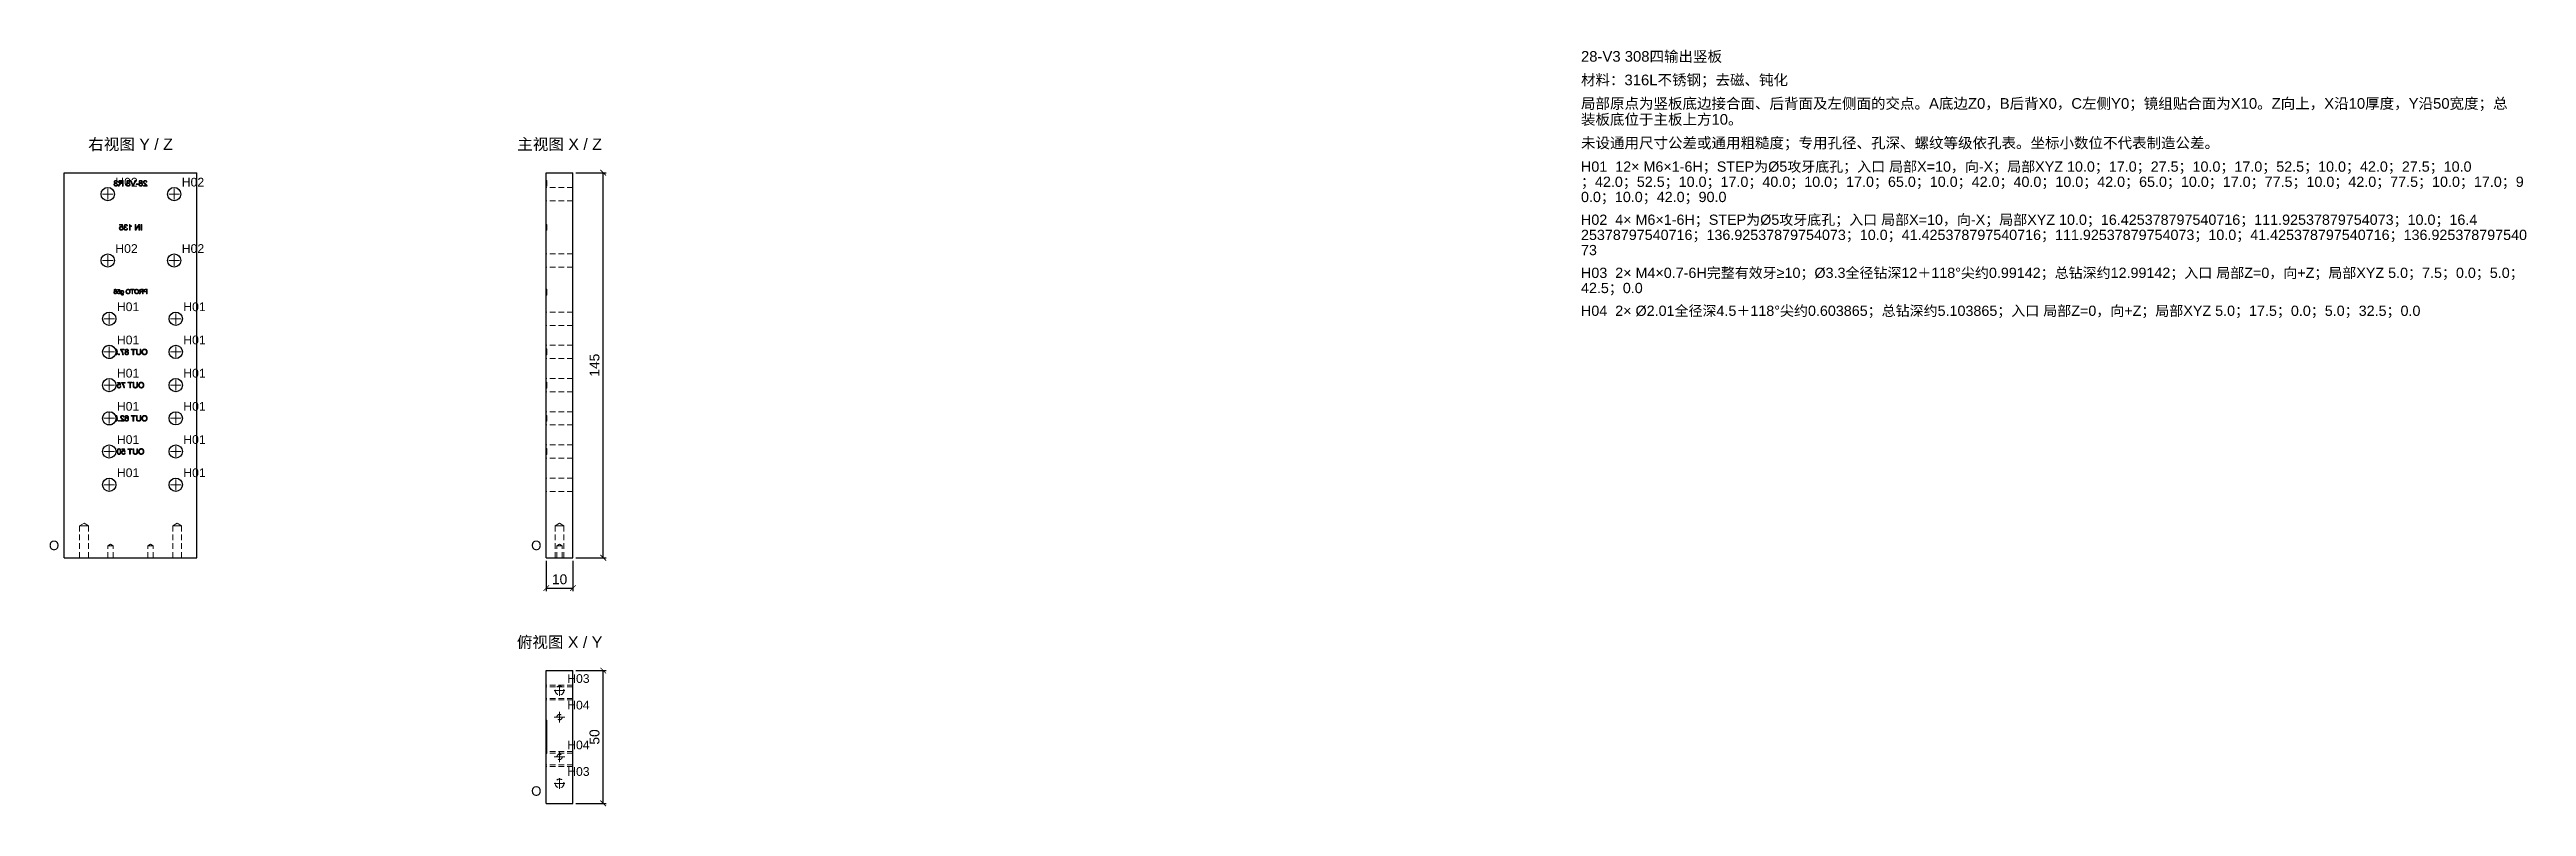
# Model space of a CAD drawing. Header units: millimetres. Extents: x 38 to 970, y 105 to 390.
import ezdxf
from ezdxf.enums import TextEntityAlignment as Align

# ---------------------------------------------------------------- set-up
doc = ezdxf.new("R2010")
doc.units = ezdxf.units.MM
doc.linetypes.add('WP_HIDDEN', pattern=[2.3, 1.5, -0.8])
for name, color, linetype, lineweight in [('ANNOTATIONS', 7, 'CONTINUOUS', 18), ('DIMENSIONS', 7, 'CONTINUOUS', 18), ('HIDDEN', 7, 'WP_HIDDEN', 13), ('VISIBLE', 7, 'CONTINUOUS', 25)]:
    doc.layers.add(name, color=color, linetype=linetype, lineweight=lineweight)
doc.styles.add('CJK', font='Arial Unicode.ttf')
doc.styles.add('OpenSansCondensed-Light', font='OpenSansCondensed-Light.ttf')
doc.dimstyles.new('EZDXF', dxfattribs={"dimtxt": 0.25, "dimasz": 0.175, "dimexe": 0.375, "dimexo": 0.125, "dimgap": 0.1, "dimtad": 1, "dimlfac": 100, "dimzin": 12, "dimdsep": 46, "dimtxsty": 'OpenSansCondensed-Light', "dimblk": 'ARCHTICK', "dimcen": 2.5, "dimazin": 3, "dimtfac": 0.5, "dimtmove": 2, "dimatfit": 3})

msp = doc.modelspace()

# ---------------------------------------------------------------- texts
at = {"layer": 'ANNOTATIONS', "style": 'CJK'}
for s, height, p in [('28-V3 308四输出竖板', 4, (614.28571, 385.71429)), ('材料：316L不锈钢；去磁、钝化', 4, (614.28571, 376.85714)), ('局部原点为竖板底边接合面、后背面及左侧面的交点。A底边Z0，B后背X0，C左侧Y0；镜组贴合面为X10。Z向上，X沿10厚度，Y沿50宽度；总', 4, (614.28571, 368)), ('装板底位于主板上方10。', 4, (614.28571, 362)), ('未设通用尺寸公差或通用粗糙度；专用孔径、孔深、螺纹等级依孔表。坐标小数位不代表制造公差。', 4, (614.28571, 353.14286)), ('H01  12× M6×1-6H；STEP为Ø5攻牙底孔；入口 局部X=10，向-X；局部XYZ 10.0；17.0；27.5；10.0；17.0；52.5；10.0；42.0；27.5；10.0', 3.8571429, (614.28571, 344.28571)), ('H02', 3.285714, (62.85395, 338.71109)), ('H02', 3.285714, (87.85395, 338.71109)), ('0.0；10.0；42.0；90.0', 3.8571429, (614.28571, 332.85714)), ('；42.0；52.5；10.0；17.0；40.0；10.0；17.0；65.0；10.0；42.0；40.0；10.0；42.0；65.0；10.0；17.0；77.5；10.0；42.0；77.5；10.0；17.0；9', 3.85714286, (614.28571, 338.57143)), ('H02  4× M6×1-6H；STEP为Ø5攻牙底孔；入口 局部X=10，向-X；局部XYZ 10.0；16.425378797540716；111.92537879754073；10.0；16.4', 3.8571429, (614.28571, 324.28571)), ('H02', 3.285714, (62.85395, 313.71109)), ('H02', 3.285714, (87.85395, 313.71109)), ('25378797540716；136.92537879754073；10.0；41.425378797540716；111.92537879754073；10.0；41.425378797540716；136.925378797540', 3.85714286, (614.28571, 318.57143)), ('73', 3.857143, (614.28571, 312.85714)), ('H03  2× M4×0.7-6H完整有效牙≥10；Ø3.3全径钻深12＋118°尖约0.99142；总钻深约12.99142；入口 局部Z=0，向+Z；局部XYZ 5.0；7.5；0.0；5.0；', 3.8571429, (614.28571, 304.28571)), ('42.5；0.0', 3.857143, (614.28571, 298.57143)), ('H01', 3.285714, (63.42857, 291.78571)), ('H01', 3.285714, (88.42857, 291.78571)), ('H04  2× Ø2.01全径深4.5＋118°尖约0.603865；总钻深约5.103865；入口 局部Z=0，向+Z；局部XYZ 5.0；17.5；0.0；5.0；32.5；0.0', 3.8571429, (614.28571, 290)), ('H01', 3.285714, (63.42857, 279.28571)), ('H01', 3.285714, (88.42857, 279.28571)), ('H01', 3.285714, (63.42857, 266.78571)), ('H01', 3.285714, (88.42857, 266.78571)), ('H01', 3.285714, (63.42857, 254.28571)), ('H01', 3.285714, (88.42857, 254.28571)), ('H01', 3.285714, (63.42857, 241.78571)), ('H01', 3.285714, (88.42857, 241.78571)), ('H01', 3.285714, (63.42857, 229.28571)), ('H01', 3.285714, (88.42857, 229.28571)), ('O', 3.57143, (37.85714, 201.78571)), ('O', 3.57143, (219.28571, 201.78571)), ('H03', 3.285714, (232.85714, 151.78571)), ('H04', 3.285714, (232.85714, 141.78571)), ('H04', 3.285714, (232.85714, 126.78571)), ('O', 3.57143, (219.28571, 109.28571)), ('H03', 3.285714, (232.85714, 116.78571))]:
    msp.add_text(s, height=height, dxfattribs=at).set_placement(p)
for s, p in [('右视图 Y / Z', (68.57143, 352.5)), ('主视图 X / Z', (230, 352.5)), ('俯视图 X / Y', (230, 165))]:
    msp.add_text(s, height=4.285714, dxfattribs=at).set_placement(p, align=Align.CENTER)

# ---------------------------------------------------------------- blocks, each defined once
blk = doc.blocks.new('_ARCHTICK')
at = {"color": 0, "linetype": 'BYBLOCK', "const_width": 0.15}
blk.add_lwpolyline([(-0.5, -0.5), (0.5, 0.5)], dxfattribs=at)

# ---------------------------------------------------------------- dimensions: what is measured, and where the dimension line sits
at = {"layer": 'DIMENSIONS'}
for base, p1, p2 in [((246.42857, 198.92857), (235, 198.92857), (235, 343.92857)), ((246.42857, 106.42857), (235, 106.42857), (235, 156.42857))]:
    msp.add_linear_dim(base=base, p1=p1, p2=p2, angle=90, dimstyle='EZDXF', override={"dimtxt": 3.714286, "dimasz": 2.142857, "dimexe": 1.142857, "dimexo": 1.142857, "dimgap": 1.428571, "dimdec": 4, "dimlfac": 1, "dimzin": 8, "dimtxsty": 'CJK', "dimclrd": 7, "dimclre": 7, "dimclrt": 7}, dxfattribs=at).render()
msp.add_linear_dim(base=(225, 187.5), p1=(225, 198.92857), p2=(235, 198.92857), dimstyle='EZDXF', override={"dimtxt": 3.714286, "dimasz": 2.142857, "dimexe": 1.142857, "dimexo": 1.142857, "dimgap": 1.428571, "dimdec": 4, "dimlfac": 1, "dimzin": 8, "dimtxsty": 'CJK', "dimclrd": 7, "dimclre": 7, "dimclrt": 7}, dxfattribs=at).render()

# ---------------------------------------------------------------- linework, layer by layer
at = {"layer": 'ANNOTATIONS'}
for p, q in [((57.99681, 335.85395), (61.99681, 335.85395)), ((59.99681, 333.85395), (59.99681, 337.85395)), ((82.99681, 335.85395), (86.99681, 335.85395)), ((84.99681, 333.85395), (84.99681, 337.85395)), ((57.99681, 310.85395), (61.99681, 310.85395)), ((59.99681, 308.85395), (59.99681, 312.85395)), ((82.99681, 310.85395), (86.99681, 310.85395)), ((84.99681, 308.85395), (84.99681, 312.85395)), ((58.57143, 288.92857), (62.57143, 288.92857)), ((60.57143, 286.92857), (60.57143, 290.92857)), ((83.57143, 288.92857), (87.57143, 288.92857)), ((85.57143, 286.92857), (85.57143, 290.92857)), ((58.57143, 276.42857), (62.57143, 276.42857)), ((60.57143, 274.42857), (60.57143, 278.42857)), ((83.57143, 276.42857), (87.57143, 276.42857)), ((85.57143, 274.42857), (85.57143, 278.42857)), ((58.57143, 263.92857), (62.57143, 263.92857)), ((60.57143, 261.92857), (60.57143, 265.92857)), ((83.57143, 263.92857), (87.57143, 263.92857)), ((85.57143, 261.92857), (85.57143, 265.92857)), ((60.57143, 249.42857), (60.57143, 253.42857)), ((85.57143, 249.42857), (85.57143, 253.42857)), ((58.57143, 251.42857), (62.57143, 251.42857)), ((83.57143, 251.42857), (87.57143, 251.42857)), ((58.57143, 238.92857), (62.57143, 238.92857)), ((60.57143, 236.92857), (60.57143, 240.92857)), ((83.57143, 238.92857), (87.57143, 238.92857)), ((85.57143, 236.92857), (85.57143, 240.92857)), ((58.57143, 226.42857), (62.57143, 226.42857)), ((60.57143, 224.42857), (60.57143, 228.42857)), ((83.57143, 226.42857), (87.57143, 226.42857)), ((85.57143, 224.42857), (85.57143, 228.42857)), ((230, 146.92857), (230, 150.92857)), ((228, 148.92857), (232, 148.92857)), ((230, 136.92857), (230, 140.92857)), ((228, 138.92857), (232, 138.92857)), ((228, 123.92857), (232, 123.92857)), ((230, 121.92857), (230, 125.92857)), ((228, 113.92857), (232, 113.92857)), ((230, 111.92857), (230, 115.92857))]:
    msp.add_line(p, q, dxfattribs=at)
at = {"layer": 'HIDDEN', "ltscale": 1.428571}
for p, q in [((62.33351, 339.55372), (62.33186, 339.50267)), ((62.33186, 339.50267), (62.33266, 339.46776)), ((62.33266, 339.46776), (62.33507, 339.43352)), ((62.33847, 339.60258), (62.33351, 339.55372)), ((62.33507, 339.43352), (62.33909, 339.39995)), ((62.34673, 339.64927), (62.33847, 339.60258)), ((62.33909, 339.39995), (62.34471, 339.36705)), ((62.34471, 339.36705), (62.35194, 339.33483)), ((62.35829, 339.69378), (62.34673, 339.64927)), ((62.35194, 339.33483), (62.36077, 339.30327)), ((62.37316, 339.7361), (62.35829, 339.69378)), ((62.36077, 339.30327), (62.37121, 339.27239)), ((62.37121, 339.27239), (62.38326, 339.24217)), ((62.39134, 339.77625), (62.37316, 339.7361)), ((62.38326, 339.24217), (62.39692, 339.21263)), ((62.41282, 339.81421), (62.39134, 339.77625)), ((62.39692, 339.21263), (62.41218, 339.18376)), ((62.41218, 339.18376), (62.42904, 339.15556)), ((62.4376, 339.85), (62.41282, 339.81421)), ((62.42904, 339.15556), (62.44751, 339.12803)), ((62.43883, 340.50549), (62.4376, 340.46903)), ((62.4376, 340.46903), (62.43877, 340.43454)), ((62.46537, 339.88322), (62.4376, 339.85)), ((62.43877, 340.43454), (62.44228, 340.40083)), ((62.44251, 340.54145), (62.43883, 340.50549)), ((62.44228, 340.40083), (62.44813, 340.3679)), ((62.44865, 340.5769), (62.44251, 340.54145)), ((62.44751, 339.12803), (62.46759, 339.10118)), ((62.44813, 340.3679), (62.45633, 340.33575)), ((62.45724, 340.61185), (62.44865, 340.5769)), ((62.45633, 340.33575), (62.46686, 340.30438)), ((62.46829, 340.64629), (62.45724, 340.61185)), ((62.4958, 339.91347), (62.46537, 339.88322)), ((62.46686, 340.30438), (62.47973, 340.27379)), ((62.46759, 339.10118), (62.48928, 339.07499)), ((62.4818, 340.68023), (62.46829, 340.64629)), ((62.47973, 340.27379), (62.49495, 340.24398)), ((62.49776, 340.71367), (62.4818, 340.68023)), ((62.48928, 339.07499), (62.51257, 339.04948)), ((62.49495, 340.24398), (62.5125, 340.21495)), ((62.52889, 339.94077), (62.4958, 339.91347)), ((62.51617, 340.7466), (62.49776, 340.71367)), ((62.5125, 340.21495), (62.53235, 340.18705)), ((62.51257, 339.04948), (62.53747, 339.02463)), ((62.53691, 340.77841), (62.51617, 340.7466)), ((62.56464, 339.9651), (62.52889, 339.94077)), ((62.53235, 340.18705), (62.55445, 340.16061)), ((62.55982, 340.80851), (62.53691, 340.77841)), ((62.53747, 339.02463), (62.5636, 339.00089)), ((62.55445, 340.16061), (62.5788, 340.13565)), ((62.58491, 340.83688), (62.55982, 340.80851)), ((62.5636, 339.00089), (62.59057, 338.97868)), ((62.60305, 339.98648), (62.56464, 339.9651)), ((62.5788, 340.13565), (62.6054, 340.11215)), ((62.61219, 340.86353), (62.58491, 340.83688)), ((62.59057, 338.97868), (62.61839, 338.958)), ((62.64413, 340.00489), (62.60305, 339.98648)), ((62.6054, 340.11215), (62.63424, 340.09012)), ((62.64164, 340.88847), (62.61219, 340.86353)), ((62.61237, 339.4968), (62.61423, 339.54132)), ((62.61438, 339.45003), (62.61237, 339.4968)), ((62.61423, 339.54132), (62.61981, 339.58386)), ((62.6204, 339.40519), (62.61438, 339.45003)), ((62.61839, 338.958), (62.64707, 338.93886)), ((62.61981, 339.58386), (62.6291, 339.62439)), ((62.63044, 339.36228), (62.6204, 339.40519)), ((62.6291, 339.62439), (62.64211, 339.66293)), ((62.6445, 339.3213), (62.63044, 339.36228)), ((62.63424, 340.09012), (62.66533, 340.06956)), ((62.67327, 340.91168), (62.64164, 340.88847)), ((62.64211, 339.66293), (62.65884, 339.69948)), ((62.68787, 340.02035), (62.64413, 340.00489)), ((62.66257, 339.28224), (62.6445, 339.3213)), ((62.64707, 338.93886), (62.67659, 338.92124)), ((62.65884, 339.69948), (62.67929, 339.73402)), ((62.68466, 339.24511), (62.66257, 339.28224)), ((62.66533, 340.06956), (62.69868, 340.05047)), ((62.70709, 340.93317), (62.67327, 340.91168)), ((62.67659, 338.92124), (62.70696, 338.90516)), ((62.67929, 339.73402), (62.70345, 339.76658)), ((62.71076, 339.20991), (62.68466, 339.24511)), ((62.73427, 340.03284), (62.68787, 340.02035)), ((62.69868, 340.05047), (62.73427, 340.03284)), ((62.70345, 339.76658), (62.73133, 339.79713)), ((62.70696, 338.90516), (62.73818, 338.89061)), ((62.74308, 340.95294), (62.70709, 340.93317)), ((62.7093, 340.4749), (62.71084, 340.51047)), ((62.71141, 340.4305), (62.7093, 340.4749)), ((62.74088, 339.17664), (62.71076, 339.20991)), ((62.71084, 340.51047), (62.71545, 340.54448)), ((62.71775, 340.38908), (62.71141, 340.4305)), ((62.71545, 340.54448), (62.72314, 340.57692)), ((62.7225, 340.36949), (62.71775, 340.38908)), ((62.7283, 340.35064), (62.7225, 340.36949)), ((62.72314, 340.57692), (62.7339, 340.60781)), ((62.73516, 340.33254), (62.7283, 340.35064)), ((62.73133, 339.79713), (62.76208, 339.82484)), ((62.7339, 340.60781), (62.74774, 340.63714)), ((62.74308, 340.31519), (62.73516, 340.33254)), ((62.73818, 338.89061), (62.77025, 338.87759)), ((62.77391, 339.14635), (62.74088, 339.17664)), ((62.7806, 340.97066), (62.74308, 340.95294)), ((62.75205, 340.29858), (62.74308, 340.31519)), ((62.74774, 340.63714), (62.76465, 340.6649)), ((62.76208, 340.28272), (62.75205, 340.29858)), ((62.77317, 340.2676), (62.76208, 340.28272)), ((62.76208, 339.82484), (62.79485, 339.84885)), ((62.76465, 340.6649), (62.78464, 340.69111)), ((62.77025, 338.87759), (62.80317, 338.8661)), ((62.7853, 340.25323), (62.77317, 340.2676)), ((62.80876, 339.12009), (62.77391, 339.14635)), ((62.81899, 340.98603), (62.7806, 340.97066)), ((62.78464, 340.69111), (62.8077, 340.71575)), ((62.7985, 340.2396), (62.7853, 340.25323)), ((62.79485, 339.84885), (62.82964, 339.86917)), ((62.81275, 340.22673), (62.7985, 340.2396)), ((62.80317, 338.8661), (62.83694, 338.85614)), ((62.8077, 340.71575), (62.8332, 340.73813)), ((62.84542, 339.09788), (62.80876, 339.12009)), ((62.82806, 340.21459), (62.81275, 340.22673)), ((62.85826, 340.99903), (62.81899, 340.98603)), ((62.84442, 340.2032), (62.82806, 340.21459)), ((62.82964, 339.86917), (62.86645, 339.8858)), ((62.8332, 340.73813), (62.86048, 340.75752)), ((62.83694, 338.85614), (62.87155, 338.84772)), ((62.87873, 340.18255), (62.84442, 340.2032)), ((62.88389, 339.07971), (62.84542, 339.09788)), ((62.89839, 341.00966), (62.85826, 340.99903)), ((62.86048, 340.75752), (62.88956, 340.77393)), ((62.86645, 339.8858), (62.90528, 339.89873)), ((62.87155, 338.84772), (62.90702, 338.84083)), ((62.91409, 340.16465), (62.87873, 340.18255)), ((62.92417, 339.06557), (62.88389, 339.07971)), ((62.88956, 340.77393), (62.92042, 340.78735)), ((62.9394, 341.01794), (62.89839, 341.00966)), ((62.90528, 339.89873), (62.94612, 339.90796)), ((62.90702, 338.84083), (62.94333, 338.83546)), ((62.95051, 340.14951), (62.91409, 340.16465)), ((62.92042, 340.78735), (62.95308, 340.79779)), ((62.96627, 339.05547), (62.92417, 339.06557)), ((62.98128, 341.02384), (62.9394, 341.01794)), ((62.94333, 338.83546), (62.9805, 338.83163)), ((62.94612, 339.90796), (62.98899, 339.91351)), ((62.98798, 340.13712), (62.95051, 340.14951)), ((62.95308, 340.79779), (62.98752, 340.80525)), ((63.01018, 339.04942), (62.96627, 339.05547)), ((62.9805, 338.83163), (63.01851, 338.82934)), ((63.02403, 341.02739), (62.98128, 341.02384)), ((62.98752, 340.80525), (63.02375, 340.80972)), ((63.02651, 340.12748), (62.98798, 340.13712)), ((62.98899, 339.91351), (63.03387, 339.91535)), ((63.0559, 339.0474), (63.01018, 339.04942)), ((63.01851, 338.82934), (63.05737, 338.82857)), ((63.02375, 340.80972), (63.06178, 340.81121)), ((63.06765, 341.02857), (63.02403, 341.02739)), ((63.06609, 340.12059), (63.02651, 340.12748)), ((63.03387, 339.91535), (63.07362, 339.91352)), ((63.09444, 339.04895), (63.0559, 339.0474)), ((63.05737, 338.82857), (63.09243, 338.82923)), ((63.06178, 340.81121), (63.09953, 340.8097)), ((63.10673, 340.11646), (63.06609, 340.12059)), ((63.13023, 341.02629), (63.06765, 341.02857)), ((63.07362, 339.91352), (63.11795, 339.90801)), ((63.09243, 338.82923), (63.12673, 338.83121)), ((63.13149, 339.05359), (63.09444, 339.04895)), ((63.09953, 340.8097), (63.13567, 340.80516)), ((63.14843, 340.11509), (63.10673, 340.11646)), ((63.11795, 339.90801), (63.16688, 339.89883)), ((63.12673, 338.83121), (63.16028, 338.83451)), ((63.16054, 341.02343), (63.13023, 341.02629)), ((63.16705, 339.06134), (63.13149, 339.05359)), ((63.13567, 340.80516), (63.17021, 340.79758)), ((63.19102, 340.11802), (63.14843, 340.11509)), ((63.16028, 338.83451), (63.19309, 338.83913)), ((63.19019, 341.01944), (63.16054, 341.02343)), ((63.16688, 339.89883), (63.22039, 339.88598)), ((63.20112, 339.07218), (63.16705, 339.06134)), ((63.17021, 340.79758), (63.20314, 340.78698)), ((63.21919, 341.0143), (63.19019, 341.01944)), ((63.22039, 339.88598), (63.19102, 340.11802)), ((63.19309, 338.83913), (63.22513, 338.84506)), ((63.23369, 339.08612), (63.20112, 339.07218)), ((63.20314, 340.78698), (63.23446, 340.77335)), ((63.24754, 341.00802), (63.21919, 341.0143)), ((63.22513, 338.84506), (63.25643, 338.85232)), ((63.26477, 339.10316), (63.23369, 339.08612)), ((63.23446, 340.77335), (63.26418, 340.75669)), ((63.27523, 341.0006), (63.24754, 341.00802)), ((63.25643, 338.85232), (63.28698, 338.8609)), ((63.26418, 340.75669), (63.29229, 340.737)), ((63.29437, 339.12329), (63.26477, 339.10316)), ((63.30227, 340.99204), (63.27523, 341.0006)), ((63.28698, 338.8609), (63.31677, 338.87079)), ((63.29229, 340.737), (63.31879, 340.71429)), ((63.32246, 339.14653), (63.29437, 339.12329)), ((63.32865, 340.98234), (63.30227, 340.99204)), ((63.31677, 338.87079), (63.34582, 338.88201)), ((63.31879, 340.71429), (63.34335, 340.68854)), ((63.34882, 339.17327), (63.32246, 339.14653)), ((63.35438, 340.97149), (63.32865, 340.98234)), ((63.34335, 340.68854), (63.36561, 340.65976)), ((63.34582, 338.88201), (63.37411, 338.89454)), ((63.37318, 339.20394), (63.34882, 339.17327)), ((63.37946, 340.9595), (63.35438, 340.97149)), ((63.36561, 340.65976), (63.38557, 340.62796)), ((63.39554, 339.23854), (63.37318, 339.20394)), ((63.37411, 338.89454), (63.40165, 338.9084)), ((63.40388, 340.94637), (63.37946, 340.9595)), ((63.38557, 340.62796), (63.40324, 340.59312)), ((63.41591, 339.27705), (63.39554, 339.23854)), ((63.40165, 338.9084), (63.42844, 338.92357)), ((63.40324, 340.59312), (63.41862, 340.55526)), ((63.42765, 340.9321), (63.40388, 340.94637)), ((63.43428, 339.31949), (63.41591, 339.27705)), ((63.41862, 340.55526), (63.4317, 340.51437)), ((63.45077, 340.91669), (63.42765, 340.9321)), ((63.42844, 338.92357), (63.45447, 338.94007)), ((63.4317, 340.51437), (63.44248, 340.47045)), ((63.45065, 339.36586), (63.43428, 339.31949)), ((63.44248, 340.47045), (63.45097, 340.4235)), ((63.46503, 339.41615), (63.45065, 339.36586)), ((63.47323, 340.90014), (63.45077, 340.91669)), ((63.45097, 340.4235), (63.71533, 340.47049)), ((63.45447, 338.94007), (63.47976, 338.95788)), ((63.47741, 339.47036), (63.46503, 339.41615)), ((63.49503, 340.88244), (63.47323, 340.90014)), ((63.74176, 339.43511), (63.47741, 339.47036)), ((63.47976, 338.95788), (63.50429, 338.97701)), ((63.51603, 340.86371), (63.49503, 340.88244)), ((63.50429, 338.97701), (63.52808, 338.99746)), ((63.53606, 340.84404), (63.51603, 340.86371)), ((63.52808, 338.99746), (63.55085, 339.01896)), ((63.55513, 340.82344), (63.53606, 340.84404)), ((63.55085, 339.01896), (63.57238, 339.04125)), ((63.57324, 340.8019), (63.55513, 340.82344)), ((63.57238, 339.04125), (63.59264, 339.06431)), ((63.59038, 340.77942), (63.57324, 340.8019)), ((63.60656, 340.75602), (63.59038, 340.77942)), ((63.59264, 339.06431), (63.61165, 339.08815)), ((63.62177, 340.73167), (63.60656, 340.75602)), ((63.61165, 339.08815), (63.6294, 339.11277)), ((63.63602, 340.70639), (63.62177, 340.73167)), ((63.6294, 339.11277), (63.6459, 339.13818)), ((63.64931, 340.68018), (63.63602, 340.70639)), ((63.6459, 339.13818), (63.66114, 339.16436)), ((63.66163, 340.65303), (63.64931, 340.68018)), ((63.66114, 339.16436), (63.67512, 339.19132)), ((63.67299, 340.62494), (63.66163, 340.65303)), ((63.68339, 340.59592), (63.67299, 340.62494)), ((63.67512, 339.19132), (63.68785, 339.21907)), ((63.70129, 340.53508), (63.68339, 340.59592)), ((63.68785, 339.21907), (63.69932, 339.24759)), ((63.69932, 339.24759), (63.70954, 339.27689)), ((63.71533, 340.47049), (63.70129, 340.53508)), ((63.70954, 339.27689), (63.7185, 339.30698)), ((63.7185, 339.30698), (63.7262, 339.33784)), ((63.7262, 339.33784), (63.73264, 339.36948)), ((63.73264, 339.36948), (63.73783, 339.40191)), ((63.73783, 339.40191), (63.74176, 339.43511)), ((64.28076, 339.45274), (63.90625, 338.86676)), ((63.90625, 338.86676), (64.26461, 338.86676)), ((64.08389, 340.47625), (64.08249, 340.43231)), ((64.08249, 340.43231), (64.08481, 340.37616)), ((64.08809, 340.51923), (64.08389, 340.47625)), ((64.08481, 340.37616), (64.08771, 340.34893)), ((64.08771, 340.34893), (64.09176, 340.32225)), ((64.09509, 340.56125), (64.08809, 340.51923)), ((64.09176, 340.32225), (64.09698, 340.29615)), ((64.10489, 340.6023), (64.09509, 340.56125)), ((64.09698, 340.29615), (64.10335, 340.2706)), ((64.10335, 340.2706), (64.11088, 340.24562)), ((64.11749, 340.64239), (64.10489, 340.6023)), ((64.11088, 340.24562), (64.11958, 340.22119)), ((64.13289, 340.68152), (64.11749, 340.64239)), ((64.11958, 340.22119), (64.12943, 340.19734)), ((64.12943, 340.19734), (64.14044, 340.17404)), ((64.15108, 340.71968), (64.13289, 340.68152)), ((64.14044, 340.17404), (64.1526, 340.1513)), ((64.17208, 340.75688), (64.15108, 340.71968)), ((64.1526, 340.1513), (64.16593, 340.12913)), ((64.16593, 340.12913), (64.18042, 340.10752)), ((64.19542, 340.7922), (64.17208, 340.75688)), ((64.18042, 340.10752), (64.19606, 340.08647)), ((64.22064, 340.82475), (64.19542, 340.7922)), ((64.19606, 340.08647), (64.21286, 340.06599)), ((64.21286, 340.06599), (64.23083, 340.04606)), ((64.24774, 340.85453), (64.22064, 340.82475)), ((64.23083, 340.04606), (64.25, 340.02687)), ((64.27672, 340.88153), (64.24774, 340.85453)), ((64.25, 340.02687), (64.27043, 340.00857)), ((64.26461, 338.86676), (64.54952, 339.31469)), ((64.27043, 340.00857), (64.29213, 339.99116)), ((64.30759, 340.90575), (64.27672, 340.88153)), ((64.30887, 339.4948), (64.28076, 339.45274)), ((64.29213, 339.99116), (64.31509, 339.97465)), ((64.34033, 340.92719), (64.30759, 340.90575)), ((64.3374, 339.53507), (64.30887, 339.4948)), ((64.31509, 339.97465), (64.33931, 339.95903)), ((64.36633, 339.57355), (64.3374, 339.53507)), ((64.33931, 339.95903), (64.36479, 339.94431)), ((64.37496, 340.94586), (64.34033, 340.92719)), ((64.36479, 339.94431), (64.39154, 339.93049)), ((64.39568, 339.61025), (64.36633, 339.57355)), ((64.41147, 340.96175), (64.37496, 340.94586)), ((64.37796, 340.46964), (64.37622, 340.43231)), ((64.37622, 340.43231), (64.37712, 340.40648)), ((64.37712, 340.40648), (64.3798, 340.38114)), ((64.38315, 340.50528), (64.37796, 340.46964)), ((64.3798, 340.38114), (64.38428, 340.35627)), ((64.39182, 340.53922), (64.38315, 340.50528)), ((64.38428, 340.35627), (64.39054, 340.33189)), ((64.39054, 340.33189), (64.3986, 340.30799)), ((64.39154, 339.93049), (64.41955, 339.91756)), ((64.40394, 340.57146), (64.39182, 340.53922)), ((64.42545, 339.64515), (64.39568, 339.61025)), ((64.3986, 340.30799), (64.40844, 340.28458)), ((64.41954, 340.602), (64.40394, 340.57146)), ((64.40844, 340.28458), (64.42008, 340.26164)), ((64.45108, 340.97535), (64.41147, 340.96175)), ((64.43859, 340.63085), (64.41954, 340.602)), ((64.41955, 339.91756), (64.44882, 339.90552)), ((64.42008, 340.26164), (64.4335, 340.23919)), ((64.45562, 339.67826), (64.42545, 339.64515)), ((64.4335, 340.23919), (64.44865, 340.21773)), ((64.46112, 340.658), (64.43859, 340.63085)), ((64.44865, 340.21773), (64.46544, 340.19779)), ((64.44882, 339.90552), (64.47935, 339.89438)), ((64.495, 340.98713), (64.45108, 340.97535)), ((64.48621, 339.70959), (64.45562, 339.67826)), ((64.48711, 340.68344), (64.46112, 340.658)), ((64.46544, 340.19779), (64.48389, 340.17936)), ((64.47935, 339.89438), (64.51114, 339.88413)), ((64.48389, 340.17936), (64.504, 340.16245)), ((64.51721, 339.73912), (64.48621, 339.70959)), ((64.50147, 340.69536), (64.48711, 340.68344)), ((64.54324, 340.9971), (64.495, 340.98713)), ((64.51683, 340.70651), (64.50147, 340.69536)), ((64.504, 340.16245), (64.52575, 340.14705)), ((64.51114, 339.88413), (64.5442, 339.87478)), ((64.55058, 340.72649), (64.51683, 340.70651)), ((64.54998, 339.76565), (64.51721, 339.73912)), ((64.52575, 340.14705), (64.54916, 340.13317)), ((64.59579, 341.00526), (64.54324, 340.9971)), ((64.5442, 339.87478), (64.6141, 339.85877)), ((64.54916, 340.13317), (64.57422, 340.1208)), ((64.54952, 339.31469), (64.60919, 339.40592)), ((64.58954, 339.79236), (64.54998, 339.76565)), ((64.58834, 340.74341), (64.55058, 340.72649)), ((64.57422, 340.1208), (64.60093, 340.10995)), ((64.63012, 340.75724), (64.58834, 340.74341)), ((64.6359, 339.81925), (64.58954, 339.79236)), ((64.65265, 341.0116), (64.59579, 341.00526)), ((64.60093, 340.10995), (64.62979, 340.10048)), ((64.60919, 339.40592), (64.66334, 339.48578)), ((64.6141, 339.85877), (64.68905, 339.84633)), ((64.62979, 340.10048), (64.66132, 340.09228)), ((64.67591, 340.76801), (64.63012, 340.75724)), ((64.68905, 339.84633), (64.6359, 339.81925)), ((64.71383, 341.01613), (64.65265, 341.0116)), ((64.66132, 340.09228), (64.69552, 340.08534)), ((64.66334, 339.48578), (64.71199, 339.55426)), ((64.72572, 340.77569), (64.67591, 340.76801)), ((64.69552, 340.08534), (64.73237, 340.07966)), ((64.71199, 339.55426), (64.75514, 339.61135)), ((64.77932, 341.01885), (64.71383, 341.01613)), ((64.77954, 340.7803), (64.72572, 340.77569)), ((64.73237, 340.07966), (64.77189, 340.07524)), ((64.75514, 339.61135), (64.79447, 339.6589)), ((64.77189, 340.07524), (64.81406, 340.07208)), ((64.84913, 341.01976), (64.77932, 341.01885)), ((64.83738, 340.78184), (64.77954, 340.7803)), ((64.79447, 339.6589), (64.83169, 339.69873)), ((64.81406, 340.07208), (64.8589, 340.07019)), ((64.83169, 339.69873), (64.8668, 339.73086)), ((65.51883, 340.78184), (64.83738, 340.78184)), ((65.80375, 341.01976), (64.84913, 341.01976)), ((64.8589, 340.07019), (64.90641, 340.06956)), ((64.8668, 339.73086), (64.88356, 339.74403)), ((64.88356, 339.74403), (64.8998, 339.75527)), ((64.8998, 339.75527), (64.93188, 339.77427)), ((64.90641, 340.06956), (65.51883, 340.06956)), ((64.93188, 339.77427), (64.96423, 339.79015)), ((64.96423, 339.79015), (64.99687, 339.80291)), ((64.99687, 339.80291), (65.02977, 339.81255)), ((65.02977, 339.81255), (65.05786, 339.81705)), ((65.05786, 339.81705), (65.09366, 339.82026)), ((65.09366, 339.82026), (65.13717, 339.82219)), ((65.13717, 339.82219), (65.18839, 339.82283)), ((65.18839, 339.82283), (65.51883, 339.82283)), ((65.51883, 340.06956), (65.51883, 340.78184)), ((65.51883, 339.82283), (65.51883, 338.86676)), ((65.51883, 338.86676), (65.80375, 338.86676)), ((65.80375, 338.86676), (65.80375, 341.01976)), ((67.01411, 339.55372), (67.01245, 339.50267)), ((67.01245, 339.50267), (67.01326, 339.46776)), ((67.01326, 339.46776), (67.01567, 339.43352)), ((67.01906, 339.60258), (67.01411, 339.55372)), ((67.01567, 339.43352), (67.01968, 339.39995)), ((67.02732, 339.64927), (67.01906, 339.60258)), ((67.01968, 339.39995), (67.0253, 339.36705)), ((67.0253, 339.36705), (67.03253, 339.33483)), ((67.03889, 339.69378), (67.02732, 339.64927)), ((67.03253, 339.33483), (67.04137, 339.30327)), ((67.05376, 339.7361), (67.03889, 339.69378)), ((67.04137, 339.30327), (67.05181, 339.27239)), ((67.05181, 339.27239), (67.06386, 339.24217)), ((67.07193, 339.77625), (67.05376, 339.7361)), ((67.06386, 339.24217), (67.07751, 339.21263)), ((67.09341, 339.81421), (67.07193, 339.77625)), ((67.07751, 339.21263), (67.09277, 339.18376)), ((67.09277, 339.18376), (67.10964, 339.15556)), ((67.1182, 339.85), (67.09341, 339.81421)), ((67.10964, 339.15556), (67.12811, 339.12803)), ((67.11942, 340.50549), (67.1182, 340.46903)), ((67.1182, 340.46903), (67.11937, 340.43454)), ((67.14596, 339.88322), (67.1182, 339.85)), ((67.11937, 340.43454), (67.12288, 340.40083)), ((67.12311, 340.54145), (67.11942, 340.50549)), ((67.12288, 340.40083), (67.12873, 340.3679)), ((67.12925, 340.5769), (67.12311, 340.54145)), ((67.12811, 339.12803), (67.14819, 339.10118)), ((67.12873, 340.3679), (67.13692, 340.33575)), ((67.13784, 340.61185), (67.12925, 340.5769)), ((67.13692, 340.33575), (67.14746, 340.30438)), ((67.14889, 340.64629), (67.13784, 340.61185)), ((67.17639, 339.91347), (67.14596, 339.88322)), ((67.14746, 340.30438), (67.16033, 340.27379)), ((67.14819, 339.10118), (67.16988, 339.07499)), ((67.16239, 340.68023), (67.14889, 340.64629)), ((67.16033, 340.27379), (67.17554, 340.24398)), ((67.17835, 340.71367), (67.16239, 340.68023)), ((67.16988, 339.07499), (67.19317, 339.04948)), ((67.17554, 340.24398), (67.1931, 340.21495)), ((67.20948, 339.94077), (67.17639, 339.91347)), ((67.19677, 340.7466), (67.17835, 340.71367)), ((67.1931, 340.21495), (67.21295, 340.18705)), ((67.19317, 339.04948), (67.21807, 339.02463)), ((67.2175, 340.77841), (67.19677, 340.7466)), ((67.24524, 339.9651), (67.20948, 339.94077)), ((67.21295, 340.18705), (67.23505, 340.16061)), ((67.24042, 340.80851), (67.2175, 340.77841)), ((67.21807, 339.02463), (67.24419, 339.00089)), ((67.23505, 340.16061), (67.25939, 340.13565)), ((67.26551, 340.83688), (67.24042, 340.80851)), ((67.24419, 339.00089), (67.27117, 338.97868)), ((67.28365, 339.98648), (67.24524, 339.9651)), ((67.25939, 340.13565), (67.28599, 340.11215)), ((67.29278, 340.86353), (67.26551, 340.83688)), ((67.27117, 338.97868), (67.29899, 338.958)), ((67.32473, 340.00489), (67.28365, 339.98648)), ((67.28599, 340.11215), (67.31484, 340.09012)), ((67.32224, 340.88847), (67.29278, 340.86353)), ((67.29297, 339.4968), (67.29483, 339.54132)), ((67.29497, 339.45003), (67.29297, 339.4968)), ((67.29483, 339.54132), (67.3004, 339.58386)), ((67.301, 339.40519), (67.29497, 339.45003)), ((67.29899, 338.958), (67.32766, 338.93886)), ((67.3004, 339.58386), (67.3097, 339.62439)), ((67.31104, 339.36228), (67.301, 339.40519)), ((67.3097, 339.62439), (67.32271, 339.66293)), ((67.32509, 339.3213), (67.31104, 339.36228)), ((67.31484, 340.09012), (67.34593, 340.06956)), ((67.35387, 340.91168), (67.32224, 340.88847)), ((67.32271, 339.66293), (67.33944, 339.69948)), ((67.36846, 340.02035), (67.32473, 340.00489)), ((67.34316, 339.28224), (67.32509, 339.3213)), ((67.32766, 338.93886), (67.35719, 338.92124)), ((67.33944, 339.69948), (67.35988, 339.73402)), ((67.36525, 339.24511), (67.34316, 339.28224)), ((67.34593, 340.06956), (67.37927, 340.05047)), ((67.38768, 340.93317), (67.35387, 340.91168)), ((67.35719, 338.92124), (67.38756, 338.90516)), ((67.35988, 339.73402), (67.38405, 339.76658)), ((67.39135, 339.20991), (67.36525, 339.24511)), ((67.41486, 340.03284), (67.36846, 340.02035)), ((67.37927, 340.05047), (67.41486, 340.03284)), ((67.38405, 339.76658), (67.41193, 339.79713)), ((67.38756, 338.90516), (67.41878, 338.89061)), ((67.42368, 340.95294), (67.38768, 340.93317)), ((67.3899, 340.4749), (67.39144, 340.51047)), ((67.39201, 340.4305), (67.3899, 340.4749)), ((67.42147, 339.17664), (67.39135, 339.20991)), ((67.39144, 340.51047), (67.39605, 340.54448)), ((67.39834, 340.38908), (67.39201, 340.4305)), ((67.39605, 340.54448), (67.40374, 340.57692)), ((67.40309, 340.36949), (67.39834, 340.38908)), ((67.4089, 340.35064), (67.40309, 340.36949)), ((67.40374, 340.57692), (67.4145, 340.60781)), ((67.41576, 340.33254), (67.4089, 340.35064)), ((67.41193, 339.79713), (67.44268, 339.82484)), ((67.4145, 340.60781), (67.42834, 340.63714)), ((67.42368, 340.31519), (67.41576, 340.33254)), ((67.41878, 338.89061), (67.45085, 338.87759)), ((67.45451, 339.14635), (67.42147, 339.17664)), ((67.4612, 340.97066), (67.42368, 340.95294)), ((67.43265, 340.29858), (67.42368, 340.31519)), ((67.42834, 340.63714), (67.44525, 340.6649)), ((67.44268, 340.28272), (67.43265, 340.29858)), ((67.45376, 340.2676), (67.44268, 340.28272)), ((67.44268, 339.82484), (67.47545, 339.84885)), ((67.44525, 340.6649), (67.46523, 340.69111)), ((67.45085, 338.87759), (67.48377, 338.8661)), ((67.4659, 340.25323), (67.45376, 340.2676)), ((67.48935, 339.12009), (67.45451, 339.14635)), ((67.49959, 340.98603), (67.4612, 340.97066)), ((67.46523, 340.69111), (67.4883, 340.71575)), ((67.4791, 340.2396), (67.4659, 340.25323)), ((67.47545, 339.84885), (67.51024, 339.86917)), ((67.49335, 340.22673), (67.4791, 340.2396)), ((67.48377, 338.8661), (67.51753, 338.85614)), ((67.4883, 340.71575), (67.51379, 340.73813)), ((67.52601, 339.09788), (67.48935, 339.12009)), ((67.50865, 340.21459), (67.49335, 340.22673)), ((67.53885, 340.99903), (67.49959, 340.98603)), ((67.52501, 340.2032), (67.50865, 340.21459)), ((67.51024, 339.86917), (67.54704, 339.8858)), ((67.51379, 340.73813), (67.54108, 340.75752)), ((67.51753, 338.85614), (67.55215, 338.84772)), ((67.55932, 340.18255), (67.52501, 340.2032)), ((67.56448, 339.07971), (67.52601, 339.09788)), ((67.57899, 341.00966), (67.53885, 340.99903)), ((67.54108, 340.75752), (67.57015, 340.77393)), ((67.54704, 339.8858), (67.58587, 339.89873)), ((67.55215, 338.84772), (67.58761, 338.84083)), ((67.59468, 340.16465), (67.55932, 340.18255)), ((67.60477, 339.06557), (67.56448, 339.07971)), ((67.57015, 340.77393), (67.60102, 340.78735)), ((67.61999, 341.01794), (67.57899, 341.00966)), ((67.58587, 339.89873), (67.62672, 339.90796)), ((67.58761, 338.84083), (67.62393, 338.83546)), ((67.6311, 340.14951), (67.59468, 340.16465)), ((67.60102, 340.78735), (67.63367, 340.79779)), ((67.64687, 339.05547), (67.60477, 339.06557)), ((67.66187, 341.02384), (67.61999, 341.01794)), ((67.62393, 338.83546), (67.66109, 338.83163)), ((67.62672, 339.90796), (67.66958, 339.91351)), ((67.66857, 340.13712), (67.6311, 340.14951)), ((67.63367, 340.79779), (67.66812, 340.80525)), ((67.69078, 339.04942), (67.64687, 339.05547)), ((67.66109, 338.83163), (67.69911, 338.82934)), ((67.70463, 341.02739), (67.66187, 341.02384)), ((67.66812, 340.80525), (67.70435, 340.80972)), ((67.7071, 340.12748), (67.66857, 340.13712)), ((67.66958, 339.91351), (67.71447, 339.91535)), ((67.7365, 339.0474), (67.69078, 339.04942)), ((67.69911, 338.82934), (67.73797, 338.82857)), ((67.70435, 340.80972), (67.74237, 340.81121)), ((67.74825, 341.02857), (67.70463, 341.02739)), ((67.74669, 340.12059), (67.7071, 340.12748)), ((67.71447, 339.91535), (67.75422, 339.91352)), ((67.77504, 339.04895), (67.7365, 339.0474)), ((67.73797, 338.82857), (67.77302, 338.82923)), ((67.74237, 340.81121), (67.78012, 340.8097)), ((67.78733, 340.11646), (67.74669, 340.12059)), ((67.81083, 341.02629), (67.74825, 341.02857)), ((67.75422, 339.91352), (67.79855, 339.90801)), ((67.77302, 338.82923), (67.80733, 338.83121)), ((67.81209, 339.05359), (67.77504, 339.04895)), ((67.78012, 340.8097), (67.81627, 340.80516)), ((67.82902, 340.11509), (67.78733, 340.11646)), ((67.79855, 339.90801), (67.84747, 339.89883)), ((67.80733, 338.83121), (67.84088, 338.83451)), ((67.84114, 341.02343), (67.81083, 341.02629)), ((67.84765, 339.06134), (67.81209, 339.05359)), ((67.81627, 340.80516), (67.8508, 340.79758)), ((67.87162, 340.11802), (67.82902, 340.11509)), ((67.84088, 338.83451), (67.87368, 338.83913)), ((67.87079, 341.01944), (67.84114, 341.02343)), ((67.84747, 339.89883), (67.90099, 339.88598)), ((67.88171, 339.07218), (67.84765, 339.06134)), ((67.8508, 340.79758), (67.88373, 340.78698)), ((67.89979, 341.0143), (67.87079, 341.01944)), ((67.90099, 339.88598), (67.87162, 340.11802)), ((67.87368, 338.83913), (67.90573, 338.84506)), ((67.91429, 339.08612), (67.88171, 339.07218)), ((67.88373, 340.78698), (67.91506, 340.77335)), ((67.92814, 341.00802), (67.89979, 341.0143)), ((67.90573, 338.84506), (67.93703, 338.85232)), ((67.94537, 339.10316), (67.91429, 339.08612)), ((67.91506, 340.77335), (67.94477, 340.75669)), ((67.95583, 341.0006), (67.92814, 341.00802)), ((67.93703, 338.85232), (67.96757, 338.8609)), ((67.94477, 340.75669), (67.97288, 340.737)), ((67.97496, 339.12329), (67.94537, 339.10316)), ((67.98287, 340.99204), (67.95583, 341.0006)), ((67.96757, 338.8609), (67.99737, 338.87079)), ((67.97288, 340.737), (67.99939, 340.71429)), ((68.00306, 339.14653), (67.97496, 339.12329)), ((68.00925, 340.98234), (67.98287, 340.99204)), ((67.99737, 338.87079), (68.02641, 338.88201)), ((67.99939, 340.71429), (68.02394, 340.68854)), ((68.02942, 339.17327), (68.00306, 339.14653)), ((68.03498, 340.97149), (68.00925, 340.98234)), ((68.02394, 340.68854), (68.0462, 340.65976)), ((68.02641, 338.88201), (68.0547, 338.89454)), ((68.05377, 339.20394), (68.02942, 339.17327)), ((68.06006, 340.9595), (68.03498, 340.97149)), ((68.0462, 340.65976), (68.06617, 340.62796)), ((68.07614, 339.23854), (68.05377, 339.20394)), ((68.0547, 338.89454), (68.08224, 338.9084)), ((68.08448, 340.94637), (68.06006, 340.9595)), ((68.06617, 340.62796), (68.08384, 340.59312)), ((68.0965, 339.27705), (68.07614, 339.23854)), ((68.08224, 338.9084), (68.10903, 338.92357)), ((68.08384, 340.59312), (68.09921, 340.55526)), ((68.10825, 340.9321), (68.08448, 340.94637)), ((68.11487, 339.31949), (68.0965, 339.27705)), ((68.09921, 340.55526), (68.11229, 340.51437)), ((68.13136, 340.91669), (68.10825, 340.9321)), ((68.10903, 338.92357), (68.13507, 338.94007)), ((68.11229, 340.51437), (68.12308, 340.47045)), ((68.13125, 339.36586), (68.11487, 339.31949)), ((68.12308, 340.47045), (68.13157, 340.4235)), ((68.14562, 339.41615), (68.13125, 339.36586)), ((68.15382, 340.90014), (68.13136, 340.91669)), ((68.13157, 340.4235), (68.39592, 340.47049)), ((68.13507, 338.94007), (68.16036, 338.95788)), ((68.158, 339.47036), (68.14562, 339.41615)), ((68.17563, 340.88244), (68.15382, 340.90014)), ((68.42236, 339.43511), (68.158, 339.47036)), ((68.16036, 338.95788), (68.18489, 338.97701)), ((68.19662, 340.86371), (68.17563, 340.88244)), ((68.18489, 338.97701), (68.20867, 338.99746)), ((68.21666, 340.84404), (68.19662, 340.86371)), ((68.20867, 338.99746), (68.23145, 339.01896)), ((68.23573, 340.82344), (68.21666, 340.84404)), ((68.23145, 339.01896), (68.25297, 339.04125)), ((68.25383, 340.8019), (68.23573, 340.82344)), ((68.25297, 339.04125), (68.27324, 339.06431)), ((68.27097, 340.77942), (68.25383, 340.8019)), ((68.28715, 340.75602), (68.27097, 340.77942)), ((68.27324, 339.06431), (68.29225, 339.08815)), ((68.30237, 340.73167), (68.28715, 340.75602)), ((68.29225, 339.08815), (68.31, 339.11277)), ((68.31662, 340.70639), (68.30237, 340.73167)), ((68.31, 339.11277), (68.3265, 339.13818)), ((68.3299, 340.68018), (68.31662, 340.70639)), ((68.3265, 339.13818), (68.34174, 339.16436)), ((68.34223, 340.65303), (68.3299, 340.68018)), ((68.34174, 339.16436), (68.35572, 339.19132)), ((68.35359, 340.62494), (68.34223, 340.65303)), ((68.36398, 340.59592), (68.35359, 340.62494)), ((68.35572, 339.19132), (68.36845, 339.21907)), ((68.38188, 340.53508), (68.36398, 340.59592)), ((68.36845, 339.21907), (68.37992, 339.24759)), ((68.37992, 339.24759), (68.39013, 339.27689)), ((68.39592, 340.47049), (68.38188, 340.53508)), ((68.39013, 339.27689), (68.39909, 339.30698)), ((68.39909, 339.30698), (68.40679, 339.33784)), ((68.40679, 339.33784), (68.41324, 339.36948)), ((68.41324, 339.36948), (68.41843, 339.40191)), ((68.41843, 339.40191), (68.42236, 339.43511)), ((68.57216, 341.01976), (69.41517, 338.86676)), ((68.86296, 341.01976), (68.57216, 341.01976)), ((69.44454, 339.45567), (68.86296, 341.01976)), ((69.41517, 338.86676), (69.70743, 338.86676)), ((69.47658, 339.36756), (69.44454, 339.45567)), ((69.50659, 339.27944), (69.47658, 339.36756)), ((69.53459, 339.19132), (69.50659, 339.27944)), ((69.56057, 339.1032), (69.53459, 339.19132)), ((69.58471, 339.18692), (69.56057, 339.1032)), ((69.6116, 339.27356), (69.58471, 339.18692)), ((69.64125, 339.36315), (69.6116, 339.27356)), ((69.67365, 339.45567), (69.64125, 339.36315)), ((70.23321, 341.01976), (69.67365, 339.45567)), ((69.70743, 338.86676), (70.54163, 341.01976)), ((70.54163, 341.01976), (70.23321, 341.01976)), ((70.64884, 339.77877), (70.64884, 339.51295)), ((71.461, 339.77877), (70.64884, 339.77877)), ((70.64884, 339.51295), (71.461, 339.51295)), ((71.461, 339.51295), (71.461, 339.77877)), ((71.69026, 339.53117), (71.68864, 339.48211)), ((71.68864, 339.48211), (71.68941, 339.44794)), ((71.68941, 339.44794), (71.6917, 339.41446)), ((71.69511, 339.57849), (71.69026, 339.53117)), ((71.6917, 339.41446), (71.69551, 339.38167)), ((71.7032, 339.62406), (71.69511, 339.57849)), ((71.69551, 339.38167), (71.70085, 339.34957)), ((71.70085, 339.34957), (71.70772, 339.31815)), ((71.71453, 339.66789), (71.7032, 339.62406)), ((71.70772, 339.31815), (71.71611, 339.28742)), ((71.72909, 339.70998), (71.71453, 339.66789)), ((71.71611, 339.28742), (71.72603, 339.25739)), ((71.72603, 339.25739), (71.73748, 339.22804)), ((71.74688, 339.75032), (71.72909, 339.70998)), ((71.73748, 339.22804), (71.75045, 339.19938)), ((71.76792, 339.78891), (71.74688, 339.75032)), ((71.75045, 339.19938), (71.76494, 339.1714)), ((71.76494, 339.1714), (71.78097, 339.14412)), ((71.79218, 339.82577), (71.76792, 339.78891)), ((71.77743, 340.49518), (71.77676, 340.46609)), ((71.77676, 340.46609), (71.77799, 340.42925)), ((71.77945, 340.52372), (71.77743, 340.49518)), ((71.77799, 340.42925), (71.78167, 340.39362)), ((71.7828, 340.5517), (71.77945, 340.52372)), ((71.78097, 339.14412), (71.79852, 339.11752)), ((71.78167, 340.39362), (71.78781, 340.35921)), ((71.7875, 340.57913), (71.7828, 340.5517)), ((71.79354, 340.60599), (71.7875, 340.57913)), ((71.78781, 340.35921), (71.79641, 340.32602)), ((71.81955, 339.86051), (71.79218, 339.82577)), ((71.80093, 340.63231), (71.79354, 340.60599)), ((71.79641, 340.32602), (71.80746, 340.29404)), ((71.79852, 339.11752), (71.81759, 339.09162)), ((71.80965, 340.65806), (71.80093, 340.63231)), ((71.80746, 340.29404), (71.82096, 340.26328)), ((71.81972, 340.68326), (71.80965, 340.65806)), ((71.81759, 339.09162), (71.83819, 339.0664)), ((71.84987, 339.89277), (71.81955, 339.86051)), ((71.83113, 340.7079), (71.81972, 340.68326)), ((71.82096, 340.26328), (71.83692, 340.23374)), ((71.84388, 340.73199), (71.83113, 340.7079)), ((71.83692, 340.23374), (71.85534, 340.20541)), ((71.83819, 339.0664), (71.86032, 339.04187)), ((71.85798, 340.75552), (71.84388, 340.73199)), ((71.88316, 339.92256), (71.84987, 339.89277)), ((71.85534, 340.20541), (71.87625, 340.17848)), ((71.87342, 340.77849), (71.85798, 340.75552)), ((71.86032, 339.04187), (71.88397, 339.01802)), ((71.8902, 340.80091), (71.87342, 340.77849)), ((71.87625, 340.17848), (71.89972, 340.15313)), ((71.91941, 339.94987), (71.88316, 339.92256)), ((71.88397, 339.01802), (71.90887, 338.99526)), ((71.90832, 340.82277), (71.8902, 340.80091)), ((71.89972, 340.15313), (71.92573, 340.12937)), ((71.92779, 340.84407), (71.90832, 340.82277)), ((71.90887, 338.99526), (71.93473, 338.97397)), ((71.95861, 339.9747), (71.91941, 339.94987)), ((71.92573, 340.12937), (71.95429, 340.10719)), ((71.94859, 340.86482), (71.92779, 340.84407)), ((71.93473, 338.97397), (71.96156, 338.95414)), ((71.9705, 340.88465), (71.94859, 340.86482)), ((71.95429, 340.10719), (71.98539, 340.0866)), ((72.00078, 339.99705), (71.95861, 339.9747)), ((71.96086, 339.52587), (71.95888, 339.47917)), ((71.95888, 339.47917), (71.9608, 339.43321)), ((71.9608, 339.43321), (71.96659, 339.38931)), ((71.96682, 339.5705), (71.96086, 339.52587)), ((71.96156, 338.95414), (71.98935, 338.93578)), ((71.96659, 339.38931), (71.97622, 339.34748)), ((71.97674, 339.61307), (71.96682, 339.5705)), ((71.99327, 340.9032), (71.9705, 340.88465)), ((71.97622, 339.34748), (71.98972, 339.30771)), ((71.99064, 339.65357), (71.97674, 339.61307)), ((71.98539, 340.0866), (72.01904, 340.06759)), ((71.98935, 338.93578), (72.0181, 338.91889)), ((71.98972, 339.30771), (72.00707, 339.27001)), ((72.0085, 339.69201), (71.99064, 339.65357)), ((72.0169, 340.92047), (71.99327, 340.9032)), ((72.0459, 340.01692), (72.00078, 339.99705)), ((72.00707, 339.27001), (72.02827, 339.23437)), ((72.03033, 339.72838), (72.0085, 339.69201)), ((72.0414, 340.93646), (72.0169, 340.92047)), ((72.0181, 338.91889), (72.04782, 338.90347)), ((72.01904, 340.06759), (72.05524, 340.05016)), ((72.02827, 339.23437), (72.05333, 339.2008)), ((72.05614, 339.76269), (72.03033, 339.72838)), ((72.06675, 340.95117), (72.0414, 340.93646)), ((72.09399, 340.03431), (72.0459, 340.01692)), ((72.04782, 338.90347), (72.0785, 338.88952)), ((72.05004, 340.50318), (72.04846, 340.46756)), ((72.04846, 340.46756), (72.04999, 340.43335)), ((72.04999, 340.43335), (72.05457, 340.4005)), ((72.05475, 340.53736), (72.05004, 340.50318)), ((72.05333, 339.2008), (72.08224, 339.16929)), ((72.05457, 340.4005), (72.0622, 340.36901)), ((72.06261, 340.5701), (72.05475, 340.53736)), ((72.05524, 340.05016), (72.09399, 340.03431)), ((72.08591, 339.79493), (72.05614, 339.76269)), ((72.0622, 340.36901), (72.07288, 340.33887)), ((72.07361, 340.60139), (72.06261, 340.5701)), ((72.09296, 340.96461), (72.06675, 340.95117)), ((72.07288, 340.33887), (72.08661, 340.31008)), ((72.08776, 340.63123), (72.07361, 340.60139)), ((72.0785, 338.88952), (72.11015, 338.87704)), ((72.08224, 339.16929), (72.11412, 339.14072)), ((72.11867, 339.82418), (72.08591, 339.79493)), ((72.08661, 340.31008), (72.1034, 340.28265)), ((72.10505, 340.65963), (72.08776, 340.63123)), ((72.12003, 340.97676), (72.09296, 340.96461)), ((72.1034, 340.28265), (72.12324, 340.25657)), ((72.12549, 340.68658), (72.10505, 340.65963)), ((72.11015, 338.87704), (72.14276, 338.86602)), ((72.11412, 339.14072), (72.14806, 339.11596)), ((72.15343, 339.84954), (72.11867, 339.82418)), ((72.14796, 340.98763), (72.12003, 340.97676)), ((72.12324, 340.25657), (72.14613, 340.23184)), ((72.14907, 340.71208), (72.12549, 340.68658)), ((72.14276, 338.86602), (72.17633, 338.85648)), ((72.14613, 340.23184), (72.17141, 340.2093)), ((72.17676, 340.99723), (72.14796, 340.98763)), ((72.14806, 339.11596), (72.18406, 339.09501)), ((72.17499, 340.73532), (72.14907, 340.71208)), ((72.19018, 339.871), (72.15343, 339.84954)), ((72.17141, 340.2093), (72.1984, 340.18976)), ((72.20244, 340.75545), (72.17499, 340.73532)), ((72.17633, 338.85648), (72.21086, 338.8484)), ((72.20641, 341.00554), (72.17676, 340.99723)), ((72.18406, 339.09501), (72.22213, 339.07787)), ((72.22892, 339.88855), (72.19018, 339.871)), ((72.1984, 340.18976), (72.22712, 340.17322)), ((72.23144, 340.77249), (72.20244, 340.75545)), ((72.23693, 341.01258), (72.20641, 341.00554)), ((72.21086, 338.8484), (72.24636, 338.84179)), ((72.22213, 339.07787), (72.26227, 339.06454)), ((72.22712, 340.17322), (72.25756, 340.1597)), ((72.26967, 339.90221), (72.22892, 339.88855)), ((72.26197, 340.78643), (72.23144, 340.77249)), ((72.2683, 341.01834), (72.23693, 341.01258)), ((72.24636, 338.84179), (72.28283, 338.83665)), ((72.25756, 340.1597), (72.28972, 340.14917)), ((72.29404, 340.79727), (72.26197, 340.78643)), ((72.26227, 339.06454), (72.30447, 339.05502)), ((72.30054, 341.02281), (72.2683, 341.01834)), ((72.31241, 339.91196), (72.26967, 339.90221)), ((72.28283, 338.83665), (72.32026, 338.83298)), ((72.28972, 340.14917), (72.32361, 340.14166)), ((72.32764, 340.80502), (72.29404, 340.79727)), ((72.33363, 341.02601), (72.30054, 341.02281)), ((72.30447, 339.05502), (72.34873, 339.0493)), ((72.35714, 339.91781), (72.31241, 339.91196)), ((72.32026, 338.83298), (72.35865, 338.83077)), ((72.32361, 340.14166), (72.35921, 340.13715)), ((72.36279, 340.80967), (72.32764, 340.80502)), ((72.36759, 341.02793), (72.33363, 341.02601)), ((72.34873, 339.0493), (72.39507, 339.0474)), ((72.40388, 339.91976), (72.35714, 339.91781)), ((72.35865, 338.83077), (72.398, 338.83004)), ((72.35921, 340.13715), (72.39653, 340.13565)), ((72.39947, 340.81121), (72.36279, 340.80967)), ((72.40241, 341.02857), (72.36759, 341.02793)), ((72.39507, 339.0474), (72.42529, 339.0483)), ((72.39653, 340.13565), (72.4349, 340.13716)), ((72.398, 338.83004), (72.43736, 338.83078)), ((72.43649, 340.8097), (72.39947, 340.81121)), ((72.43704, 341.02795), (72.40241, 341.02857)), ((72.44951, 339.91783), (72.40388, 339.91976)), ((72.42529, 339.0483), (72.455, 339.05102)), ((72.4349, 340.13716), (72.47144, 340.14171)), ((72.47189, 340.80516), (72.43649, 340.8097)), ((72.47079, 341.02607), (72.43704, 341.02795)), ((72.43736, 338.83078), (72.47575, 338.83299)), ((72.49314, 339.91205), (72.44951, 339.91783)), ((72.455, 339.05102), (72.48422, 339.05555)), ((72.50368, 341.02294), (72.47079, 341.02607)), ((72.47144, 340.14171), (72.50613, 340.14928)), ((72.5057, 340.79758), (72.47189, 340.80516)), ((72.47575, 338.83299), (72.51318, 338.83667)), ((72.48422, 339.05555), (72.51292, 339.0619)), ((72.53478, 339.90241), (72.49314, 339.91205)), ((72.53569, 341.01857), (72.50368, 341.02294)), ((72.53789, 340.78698), (72.5057, 340.79758)), ((72.50613, 340.14928), (72.53899, 340.15988)), ((72.51292, 339.0619), (72.54113, 339.07006)), ((72.51318, 338.83667), (72.54964, 338.84183)), ((72.57442, 339.88892), (72.53478, 339.90241)), ((72.56683, 341.01294), (72.53569, 341.01857)), ((72.56848, 340.77335), (72.53789, 340.78698)), ((72.53899, 340.15988), (72.57002, 340.17351)), ((72.54113, 339.07006), (72.56883, 339.08003)), ((72.54964, 338.84183), (72.58514, 338.84847)), ((72.5971, 341.00606), (72.56683, 341.01294)), ((72.59746, 340.75669), (72.56848, 340.77335)), ((72.56883, 339.08003), (72.59602, 339.09181)), ((72.57002, 340.17351), (72.59921, 340.19017)), ((72.61207, 339.87157), (72.57442, 339.88892)), ((72.58514, 338.84847), (72.61968, 338.85658)), ((72.59602, 339.09181), (72.62271, 339.10541)), ((72.62649, 340.99793), (72.5971, 341.00606)), ((72.62484, 340.737), (72.59746, 340.75669)), ((72.59921, 340.19017), (72.62656, 340.20986)), ((72.64772, 339.85037), (72.61207, 339.87157)), ((72.61968, 338.85658), (72.65325, 338.86616)), ((72.62271, 339.10541), (72.64833, 339.12066)), ((72.65061, 340.71429), (72.62484, 340.737)), ((72.65502, 340.98855), (72.62649, 340.99793)), ((72.62656, 340.20986), (72.65208, 340.23258)), ((72.68137, 339.82531), (72.64772, 339.85037)), ((72.64833, 339.12066), (72.67232, 339.1374)), ((72.67402, 340.68946), (72.65061, 340.71429)), ((72.65208, 340.23258), (72.67514, 340.25768)), ((72.65325, 338.86616), (72.68586, 338.87722)), ((72.68267, 340.97792), (72.65502, 340.98855)), ((72.67232, 339.1374), (72.69468, 339.15563)), ((72.6943, 340.66343), (72.67402, 340.68946)), ((72.67514, 340.25768), (72.69513, 340.28453)), ((72.71303, 339.7964), (72.68137, 339.82531)), ((72.70945, 340.96604), (72.68267, 340.97792)), ((72.68586, 338.87722), (72.7175, 338.88975)), ((72.71147, 340.63622), (72.6943, 340.66343)), ((72.69468, 339.15563), (72.71542, 339.17535)), ((72.69513, 340.28453), (72.71204, 340.31312)), ((72.69761, 340.03431), (72.7374, 340.05017)), ((72.7454, 340.02005), (72.69761, 340.03431)), ((72.73536, 340.95291), (72.70945, 340.96604)), ((72.72551, 340.60781), (72.71147, 340.63622)), ((72.71204, 340.31312), (72.72588, 340.34346)), ((72.74177, 339.76459), (72.71303, 339.7964)), ((72.71542, 339.17535), (72.73452, 339.19657)), ((72.7175, 338.88975), (72.74818, 338.90376)), ((72.73644, 340.57821), (72.72551, 340.60781)), ((72.72588, 340.34346), (72.73664, 340.37554)), ((72.73452, 339.19657), (72.75199, 339.21927)), ((72.76039, 340.93853), (72.73536, 340.95291)), ((72.74424, 340.54741), (72.73644, 340.57821)), ((72.73664, 340.37554), (72.74433, 340.40936)), ((72.7374, 340.05017), (72.77453, 340.06763)), ((72.76668, 339.73086), (72.74177, 339.76459)), ((72.74892, 340.51542), (72.74424, 340.54741)), ((72.74433, 340.40936), (72.74894, 340.44493)), ((72.79036, 340.00297), (72.7454, 340.02005)), ((72.74818, 338.90376), (72.7779, 338.91924)), ((72.75048, 340.48224), (72.74892, 340.51542)), ((72.74894, 340.44493), (72.75048, 340.48224)), ((72.75199, 339.21927), (72.76784, 339.24347)), ((72.78456, 340.92289), (72.76039, 340.93853)), ((72.78776, 339.6952), (72.76668, 339.73086)), ((72.76784, 339.24347), (72.78206, 339.26916)), ((72.77453, 340.06763), (72.809, 340.0867)), ((72.7779, 338.91924), (72.80666, 338.93619)), ((72.78206, 339.26916), (72.79462, 339.29571)), ((72.80785, 340.90601), (72.78456, 340.92289)), ((72.805, 339.65761), (72.78776, 339.6952)), ((72.83251, 339.98306), (72.79036, 340.00297)), ((72.79462, 339.29571), (72.80551, 339.32249)), ((72.81842, 339.61809), (72.805, 339.65761)), ((72.80551, 339.32249), (72.81472, 339.3495)), ((72.80666, 338.93619), (72.83444, 338.95462)), ((72.83027, 340.88788), (72.80785, 340.90601)), ((72.809, 340.0867), (72.8408, 340.10738)), ((72.81472, 339.3495), (72.82226, 339.37674)), ((72.828, 339.57665), (72.81842, 339.61809)), ((72.82226, 339.37674), (72.82812, 339.4042)), ((72.83374, 339.53328), (72.828, 339.57665)), ((72.82812, 339.4042), (72.83231, 339.4319)), ((72.85182, 340.86849), (72.83027, 340.88788)), ((72.83231, 339.4319), (72.83482, 339.45983)), ((72.87183, 339.96033), (72.83251, 339.98306)), ((72.83566, 339.48798), (72.83374, 339.53328)), ((72.83444, 338.95462), (72.86127, 338.97453)), ((72.83482, 339.45983), (72.83566, 339.48798)), ((72.8408, 340.10738), (72.86994, 340.12966)), ((72.87227, 340.84819), (72.85182, 340.86849)), ((72.86127, 338.97453), (72.88713, 338.99591)), ((72.86994, 340.12966), (72.89643, 340.15355)), ((72.90832, 339.93478), (72.87183, 339.96033)), ((72.8914, 340.8273), (72.87227, 340.84819)), ((72.88713, 338.99591), (72.91203, 339.01876)), ((72.90921, 340.80583), (72.8914, 340.8273)), ((72.89643, 340.15355), (72.92025, 340.17904)), ((72.942, 339.9064), (72.90832, 339.93478)), ((72.92571, 340.78377), (72.90921, 340.80583)), ((72.91203, 339.01876), (72.93568, 339.04271)), ((72.92025, 340.17904), (72.9414, 340.20614)), ((72.94088, 340.76113), (72.92571, 340.78377)), ((72.93568, 339.04271), (72.95781, 339.0674)), ((72.95474, 340.7379), (72.94088, 340.76113)), ((72.9414, 340.20614), (72.95999, 340.23473)), ((72.97285, 339.87521), (72.942, 339.9064)), ((72.96727, 340.71408), (72.95474, 340.7379)), ((72.95781, 339.0674), (72.97841, 339.09281)), ((72.95999, 340.23473), (72.9761, 340.2647)), ((72.97849, 340.68969), (72.96727, 340.71408)), ((73.00088, 339.84119), (72.97285, 339.87521)), ((72.9761, 340.2647), (72.98973, 340.29605)), ((72.97841, 339.09281), (72.99749, 339.11895)), ((72.98838, 340.6647), (72.97849, 340.68969)), ((72.99696, 340.63913), (72.98838, 340.6647)), ((72.98973, 340.29605), (73.00088, 340.32877)), ((73.00422, 340.61298), (72.99696, 340.63913)), ((72.99749, 339.11895), (73.01504, 339.14581)), ((73.00088, 340.32877), (73.00956, 340.36287)), ((73.02584, 339.80469), (73.00088, 339.84119)), ((73.01016, 340.58624), (73.00422, 340.61298)), ((73.00956, 340.36287), (73.01575, 340.39835)), ((73.01477, 340.55892), (73.01016, 340.58624)), ((73.01807, 340.53101), (73.01477, 340.55892)), ((73.01504, 339.14581), (73.03106, 339.17341)), ((73.01575, 340.39835), (73.01947, 340.4352)), ((73.02005, 340.50251), (73.01807, 340.53101)), ((73.01947, 340.4352), (73.02071, 340.47343)), ((73.02071, 340.47343), (73.02005, 340.50251)), ((73.04747, 339.76606), (73.02584, 339.80469)), ((73.03106, 339.17341), (73.04556, 339.20174)), ((73.04556, 339.20174), (73.05853, 339.23079)), ((73.06577, 339.72529), (73.04747, 339.76606)), ((73.05853, 339.23079), (73.06997, 339.26057)), ((73.08074, 339.68239), (73.06577, 339.72529)), ((73.06997, 339.26057), (73.07989, 339.29108)), ((73.07989, 339.29108), (73.08829, 339.32232)), ((73.09239, 339.63736), (73.08074, 339.68239)), ((73.08829, 339.32232), (73.09515, 339.35429)), ((73.10071, 339.59019), (73.09239, 339.63736)), ((73.09515, 339.35429), (73.10049, 339.38699)), ((73.10049, 339.38699), (73.10431, 339.42042)), ((73.1057, 339.54089), (73.10071, 339.59019)), ((73.10431, 339.42042), (73.1066, 339.45457)), ((73.10736, 339.48945), (73.1057, 339.54089)), ((73.1066, 339.45457), (73.10736, 339.48945)), ((74.44384, 339.12083), (73.38787, 339.12083)), ((73.38787, 339.12083), (73.38787, 338.86676)), ((73.38787, 338.86676), (74.811, 338.86676)), ((73.39152, 340.46228), (73.39081, 340.43084)), ((73.39081, 340.43084), (73.39164, 340.3986)), ((73.39363, 340.49307), (73.39152, 340.46228)), ((73.39164, 340.3986), (73.39412, 340.3665)), ((73.39716, 340.52323), (73.39363, 340.49307)), ((73.39412, 340.3665), (73.39825, 340.33453)), ((73.4021, 340.55274), (73.39716, 340.52323)), ((73.39825, 340.33453), (73.40403, 340.3027)), ((73.40845, 340.5816), (73.4021, 340.55274)), ((73.40403, 340.3027), (73.41146, 340.27101)), ((73.41621, 340.60983), (73.40845, 340.5816)), ((73.41146, 340.27101), (73.42055, 340.23946)), ((73.42539, 340.63741), (73.41621, 340.60983)), ((73.42055, 340.23946), (73.43129, 340.20805)), ((73.43597, 340.66435), (73.42539, 340.63741)), ((73.43129, 340.20805), (73.44368, 340.17677)), ((73.44797, 340.69065), (73.43597, 340.66435)), ((73.44368, 340.17677), (73.45799, 340.14535)), ((73.46138, 340.71631), (73.44797, 340.69065)), ((73.45799, 340.14535), (73.47448, 340.11353)), ((73.47619, 340.74132), (73.46138, 340.71631)), ((73.47448, 340.11353), (73.49315, 340.08129)), ((73.49242, 340.76569), (73.47619, 340.74132)), ((73.51007, 340.78942), (73.49242, 340.76569)), ((73.49315, 340.08129), (73.51399, 340.04863)), ((73.52912, 340.8125), (73.51007, 340.78942)), ((73.51399, 340.04863), (73.53702, 340.01556)), ((73.54958, 340.83494), (73.52912, 340.8125)), ((73.53702, 340.01556), (73.56223, 339.98208)), ((73.57146, 340.85674), (73.54958, 340.83494)), ((73.56223, 339.98208), (73.58962, 339.94819)), ((73.59454, 340.87755), (73.57146, 340.85674)), ((73.58962, 339.94819), (73.61919, 339.91389)), ((73.61864, 340.89701), (73.59454, 340.87755)), ((73.64374, 340.91514), (73.61864, 340.89701)), ((73.61919, 339.91389), (73.65238, 339.87777)), ((73.66986, 340.93192), (73.64374, 340.91514)), ((73.65238, 339.87777), (73.69065, 339.83843)), ((73.66251, 340.43672), (73.66427, 340.47523)), ((73.66444, 340.39898), (73.66251, 340.43672)), ((73.66427, 340.47523), (73.66953, 340.51221)), ((73.67022, 340.36067), (73.66444, 340.39898)), ((73.66953, 340.51221), (73.67831, 340.54765)), ((73.69698, 340.94736), (73.66986, 340.93192)), ((73.67986, 340.32178), (73.67022, 340.36067)), ((73.67831, 340.54765), (73.6906, 340.58156)), ((73.69335, 340.28233), (73.67986, 340.32178)), ((73.6906, 340.58156), (73.7064, 340.61393)), ((73.69065, 339.83843), (73.73398, 339.79589)), ((73.7107, 340.24229), (73.69335, 340.28233)), ((73.72511, 340.96145), (73.69698, 340.94736)), ((73.7064, 340.61393), (73.72571, 340.64476)), ((73.73191, 340.20169), (73.7107, 340.24229)), ((73.75426, 340.9742), (73.72511, 340.96145)), ((73.72571, 340.64476), (73.74853, 340.67405)), ((73.75697, 340.16051), (73.73191, 340.20169)), ((73.73398, 339.79589), (73.78239, 339.75013)), ((73.74853, 340.67405), (73.77486, 340.7018)), ((73.78441, 340.98561), (73.75426, 340.9742)), ((73.78588, 340.11876), (73.75697, 340.16051)), ((73.77486, 340.7018), (73.80402, 340.7271)), ((73.78239, 339.75013), (73.89442, 339.64898)), ((73.81557, 340.99568), (73.78441, 340.98561)), ((73.82028, 340.07485), (73.78588, 340.11876)), ((73.80402, 340.7271), (73.83531, 340.74903)), ((73.84775, 341.00441), (73.81557, 340.99568)), ((73.86179, 340.0272), (73.82028, 340.07485)), ((73.83531, 340.74903), (73.86873, 340.76758)), ((73.88093, 341.01179), (73.84775, 341.00441)), ((73.91042, 339.97581), (73.86179, 340.0272)), ((73.86873, 340.76758), (73.90429, 340.78276)), ((73.91512, 341.01783), (73.88093, 341.01179)), ((73.89442, 339.64898), (74.02674, 339.53498)), ((73.90429, 340.78276), (73.94198, 340.79457)), ((73.96616, 339.92068), (73.91042, 339.97581)), ((73.95032, 341.02253), (73.91512, 341.01783)), ((73.94198, 340.79457), (73.98181, 340.803)), ((73.98653, 341.02589), (73.95032, 341.02253)), ((74.02901, 339.86181), (73.96616, 339.92068)), ((73.98181, 340.803), (74.02377, 340.80806)), ((74.02376, 341.0279), (73.98653, 341.02589)), ((74.06199, 341.02857), (74.02376, 341.0279)), ((74.02377, 340.80806), (74.06786, 340.80975)), ((74.02674, 339.53498), (74.13505, 339.44315)), ((74.09898, 339.79919), (74.02901, 339.86181)), ((74.09987, 341.02795), (74.06199, 341.02857)), ((74.06786, 340.80975), (74.1144, 340.80796)), ((74.17606, 339.73284), (74.09898, 339.79919)), ((74.13677, 341.02608), (74.09987, 341.02795)), ((74.1144, 340.80796), (74.15855, 340.80259)), ((74.13505, 339.44315), (74.22207, 339.36737)), ((74.1727, 341.02297), (74.13677, 341.02608)), ((74.15855, 340.80259), (74.20031, 340.79364)), ((74.20766, 341.01861), (74.1727, 341.02297)), ((74.26025, 339.66275), (74.17606, 339.73284)), ((74.20031, 340.79364), (74.23969, 340.78111)), ((74.24164, 341.01301), (74.20766, 341.01861)), ((74.22207, 339.36737), (74.28779, 339.30766)), ((74.23969, 340.78111), (74.27668, 340.765)), ((74.27464, 341.00616), (74.24164, 341.01301)), ((74.36669, 339.57298), (74.26025, 339.66275)), ((74.30667, 340.99807), (74.27464, 341.00616)), ((74.27668, 340.765), (74.31129, 340.74531)), ((74.28779, 339.30766), (74.33222, 339.26402)), ((74.33773, 340.98873), (74.30667, 340.99807)), ((74.31129, 340.74531), (74.34351, 340.72204)), ((74.33222, 339.26402), (74.36453, 339.22836)), ((74.3678, 340.97815), (74.33773, 340.98873)), ((74.34351, 340.72204), (74.37334, 340.69519)), ((74.36453, 339.22836), (74.3939, 339.19261)), ((74.41491, 339.53016), (74.36669, 339.57298)), ((74.39691, 340.96633), (74.3678, 340.97815)), ((74.37334, 340.69519), (74.40021, 340.66518)), ((74.3939, 339.19261), (74.42034, 339.15676)), ((74.42504, 340.95326), (74.39691, 340.96633)), ((74.40021, 340.66518), (74.42355, 340.63241)), ((74.45981, 339.48872), (74.41491, 339.53016)), ((74.42034, 339.15676), (74.44384, 339.12083)), ((74.42355, 340.63241), (74.44335, 340.59689)), ((74.45219, 340.93894), (74.42504, 340.95326)), ((74.44335, 340.59689), (74.45962, 340.55861)), ((74.47837, 340.92338), (74.45219, 340.93894)), ((74.45962, 340.55861), (74.47236, 340.51758)), ((74.50138, 339.44865), (74.45981, 339.48872)), ((74.47236, 340.51758), (74.48156, 340.4738)), ((74.50357, 340.90657), (74.47837, 340.92338)), ((74.48156, 340.4738), (74.48723, 340.42726)), ((74.48723, 340.42726), (74.48936, 340.37797)), ((74.48936, 340.37797), (74.76106, 340.40587)), ((74.53962, 339.40996), (74.50138, 339.44865)), ((74.5278, 340.88852), (74.50357, 340.90657)), ((74.55105, 340.86923), (74.5278, 340.88852)), ((74.57453, 339.37265), (74.53962, 339.40996)), ((74.57321, 340.84874), (74.55105, 340.86923)), ((74.59417, 340.82713), (74.57321, 340.84874)), ((74.60612, 339.33672), (74.57453, 339.37265)), ((74.61392, 340.80439), (74.59417, 340.82713)), ((74.63502, 339.3014), (74.60612, 339.33672)), ((74.63247, 340.78051), (74.61392, 340.80439)), ((74.64981, 340.75551), (74.63247, 340.78051)), ((74.66188, 339.26595), (74.63502, 339.3014)), ((74.66595, 340.72937), (74.64981, 340.75551)), ((74.6867, 339.23036), (74.66188, 339.26595)), ((74.68088, 340.70211), (74.66595, 340.72937)), ((74.69461, 340.67371), (74.68088, 340.70211)), ((74.70948, 339.19463), (74.6867, 339.23036)), ((74.70713, 340.64419), (74.69461, 340.67371)), ((74.71845, 340.61354), (74.70713, 340.64419)), ((74.73021, 339.15876), (74.70948, 339.19463)), ((74.72856, 340.58175), (74.71845, 340.61354)), ((74.73747, 340.54884), (74.72856, 340.58175)), ((74.7489, 339.12276), (74.73021, 339.15876)), ((74.74518, 340.51479), (74.73747, 340.54884)), ((74.75168, 340.47962), (74.74518, 340.51479)), ((74.76555, 339.08661), (74.7489, 339.12276)), ((74.75697, 340.44331), (74.75168, 340.47962)), ((74.76106, 340.40587), (74.75697, 340.44331)), ((74.78016, 339.05033), (74.76555, 339.08661)), ((74.79475, 339.00582), (74.78016, 339.05033)), ((74.80476, 338.96038), (74.79475, 339.00582)), ((74.81017, 338.91403), (74.80476, 338.96038)), ((74.811, 338.86676), (74.81017, 338.91403)), ((225, 341.02857), (225, 341.0279)), ((225, 341.02795), (225, 341.02857)), ((225, 341.02857), (225, 341.02793)), ((225, 341.02795), (225, 341.02857)), ((225, 341.02857), (225, 341.02739)), ((225, 341.02629), (225, 341.02857)), ((225, 341.02857), (225.2, 341.02857)), ((225, 341.02608), (225, 341.02795)), ((225, 341.02607), (225, 341.02795)), ((225, 341.02795), (225.2, 341.02795)), ((225, 341.02795), (225.2, 341.02795)), ((225, 341.02793), (225, 341.02601)), ((225, 341.02793), (225.2, 341.02793)), ((225, 341.0279), (225, 341.02589)), ((225, 341.0279), (225.2, 341.0279)), ((225, 341.02739), (225, 341.02384)), ((225, 341.02739), (225.2, 341.02739)), ((225, 341.02343), (225, 341.02629)), ((225, 341.02629), (225.2, 341.02629)), ((225, 341.02297), (225, 341.02608)), ((225, 341.02608), (225.2, 341.02608)), ((225, 341.02294), (225, 341.02607)), ((225, 341.02607), (225.2, 341.02607)), ((225, 341.02601), (225, 341.02281)), ((225, 341.02601), (225.2, 341.02601)), ((225, 341.02589), (225, 341.02253)), ((225, 341.02589), (225.2, 341.02589)), ((225, 341.02384), (225, 341.01794)), ((225, 341.02384), (225.2, 341.02384)), ((225, 341.01944), (225, 341.02343)), ((225, 341.02343), (225.2, 341.02343)), ((225, 341.01861), (225, 341.02297)), ((225, 341.02297), (225.2, 341.02297)), ((225, 341.01857), (225, 341.02294)), ((225, 341.02294), (225.2, 341.02294)), ((225, 341.02281), (225, 341.01834)), ((225, 341.02281), (225.2, 341.02281)), ((225, 341.02253), (225, 341.01783)), ((225, 341.02253), (225.2, 341.02253)), ((225, 341.01976), (225, 338.86676)), ((225, 339.45567), (225, 341.01976)), ((225, 341.01976), (225, 341.01885)), ((225, 341.01976), (225.2, 341.01976)), ((225, 341.0143), (225, 341.01944)), ((225, 341.01944), (225.2, 341.01944)), ((225, 341.01885), (225, 341.01613)), ((225, 341.01885), (225.2, 341.01885)), ((225, 341.01301), (225, 341.01861)), ((225, 341.01861), (225.2, 341.01861)), ((225, 341.01294), (225, 341.01857)), ((225, 341.01857), (225.2, 341.01857)), ((225, 341.01834), (225, 341.01258)), ((225, 341.01834), (225.2, 341.01834)), ((225, 341.01794), (225, 341.00966)), ((225, 341.01794), (225.2, 341.01794)), ((225, 341.01783), (225, 341.01179)), ((225, 341.01783), (225.2, 341.01783)), ((225, 341.01613), (225, 341.0116)), ((225, 341.01613), (225.2, 341.01613)), ((225, 341.00802), (225, 341.0143)), ((225, 341.0143), (225.2, 341.0143)), ((225, 341.00616), (225, 341.01301)), ((225, 341.01301), (225.2, 341.01301)), ((225, 341.00606), (225, 341.01294)), ((225, 341.01294), (225.2, 341.01294)), ((225, 341.01258), (225, 341.00554)), ((225, 341.01258), (225.2, 341.01258)), ((225, 341.01179), (225, 341.00441)), ((225, 341.01179), (225.2, 341.01179)), ((225, 341.0116), (225, 341.00526)), ((225, 341.0116), (225.2, 341.0116)), ((225, 341.00966), (225, 340.99903)), ((225, 341.00966), (225.2, 341.00966)), ((225, 341.0006), (225, 341.00802)), ((225, 341.00802), (225.2, 341.00802)), ((225, 340.99807), (225, 341.00616)), ((225, 341.00616), (225.2, 341.00616)), ((225, 340.99793), (225, 341.00606)), ((225, 341.00606), (225.2, 341.00606)), ((225, 341.00554), (225, 340.99723)), ((225, 341.00554), (225.2, 341.00554)), ((225, 341.00526), (225, 340.9971)), ((225, 341.00526), (225.2, 341.00526)), ((225, 341.00441), (225, 340.99568)), ((225, 341.00441), (225.2, 341.00441)), ((225, 340.99204), (225, 341.0006)), ((225, 341.0006), (225.2, 341.0006)), ((225, 340.99903), (225, 340.98603)), ((225, 340.99903), (225.2, 340.99903)), ((225, 340.98873), (225, 340.99807)), ((225, 340.99807), (225.2, 340.99807)), ((225, 340.98855), (225, 340.99793)), ((225, 340.99793), (225.2, 340.99793)), ((225, 340.99723), (225, 340.98763)), ((225, 340.99723), (225.2, 340.99723)), ((225, 340.9971), (225, 340.98713)), ((225, 340.9971), (225.2, 340.9971)), ((225, 340.99568), (225, 340.98561)), ((225, 340.99568), (225.2, 340.99568)), ((225, 340.98234), (225, 340.99204)), ((225, 340.99204), (225.2, 340.99204)), ((225, 340.97815), (225, 340.98873)), ((225, 340.98873), (225.2, 340.98873)), ((225, 340.97792), (225, 340.98855)), ((225, 340.98855), (225.2, 340.98855)), ((225, 340.98763), (225, 340.97676)), ((225, 340.98763), (225.2, 340.98763)), ((225, 340.98713), (225, 340.97535)), ((225, 340.98713), (225.2, 340.98713)), ((225, 340.98603), (225, 340.97066)), ((225, 340.98603), (225.2, 340.98603)), ((225, 340.98561), (225, 340.9742)), ((225, 340.98561), (225.2, 340.98561)), ((225, 340.97149), (225, 340.98234)), ((225, 340.98234), (225.2, 340.98234)), ((225, 340.96633), (225, 340.97815)), ((225, 340.97815), (225.2, 340.97815)), ((225, 340.96604), (225, 340.97792)), ((225, 340.97792), (225.2, 340.97792)), ((225, 340.97676), (225, 340.96461)), ((225, 340.97676), (225.2, 340.97676)), ((225, 340.97535), (225, 340.96175)), ((225, 340.97535), (225.2, 340.97535)), ((225, 340.9742), (225, 340.96145)), ((225, 340.9742), (225.2, 340.9742)), ((225, 340.9595), (225, 340.97149)), ((225, 340.97149), (225.2, 340.97149)), ((225, 340.97066), (225, 340.95294)), ((225, 340.97066), (225.2, 340.97066)), ((225, 340.95326), (225, 340.96633)), ((225, 340.96633), (225.2, 340.96633)), ((225, 340.95291), (225, 340.96604)), ((225, 340.96604), (225.2, 340.96604)), ((225, 340.96461), (225, 340.95117)), ((225, 340.96461), (225.2, 340.96461)), ((225, 340.96175), (225, 340.94586)), ((225, 340.96175), (225.2, 340.96175)), ((225, 340.96145), (225, 340.94736)), ((225, 340.96145), (225.2, 340.96145)), ((225, 340.94637), (225, 340.9595)), ((225, 340.9595), (225.2, 340.9595)), ((225, 340.93894), (225, 340.95326)), ((225, 340.95326), (225.2, 340.95326)), ((225, 340.95294), (225, 340.93317)), ((225, 340.95294), (225.2, 340.95294)), ((225, 340.93853), (225, 340.95291)), ((225, 340.95291), (225.2, 340.95291)), ((225, 340.95117), (225, 340.93646)), ((225, 340.95117), (225.2, 340.95117)), ((225, 340.94736), (225, 340.93192)), ((225, 340.94736), (225.2, 340.94736)), ((225, 340.9321), (225, 340.94637)), ((225, 340.94637), (225.2, 340.94637)), ((225, 340.94586), (225, 340.92719)), ((225, 340.94586), (225.2, 340.94586)), ((225, 340.92338), (225, 340.93894)), ((225, 340.93894), (225.2, 340.93894)), ((225, 340.92289), (225, 340.93853)), ((225, 340.93853), (225.2, 340.93853)), ((225, 340.93646), (225, 340.92047)), ((225, 340.93646), (225.2, 340.93646)), ((225, 340.93317), (225, 340.91168)), ((225, 340.93317), (225.2, 340.93317)), ((225, 340.91669), (225, 340.9321)), ((225, 340.9321), (225.2, 340.9321)), ((225, 340.93192), (225, 340.91514)), ((225, 340.93192), (225.2, 340.93192)), ((225, 340.92719), (225, 340.90575)), ((225, 340.92719), (225.2, 340.92719)), ((225, 340.90657), (225, 340.92338)), ((225, 340.92338), (225.2, 340.92338)), ((225, 340.90601), (225, 340.92289)), ((225, 340.92289), (225.2, 340.92289)), ((225, 340.92047), (225, 340.9032)), ((225, 340.92047), (225.2, 340.92047)), ((225, 340.90014), (225, 340.91669)), ((225, 340.91669), (225.2, 340.91669)), ((225, 340.91514), (225, 340.89701)), ((225, 340.91514), (225.2, 340.91514)), ((225, 340.91168), (225, 340.88847)), ((225, 340.91168), (225.2, 340.91168)), ((225, 340.88852), (225, 340.90657)), ((225, 340.90657), (225.2, 340.90657)), ((225, 340.88788), (225, 340.90601)), ((225, 340.90601), (225.2, 340.90601)), ((225, 340.90575), (225, 340.88153)), ((225, 340.90575), (225.2, 340.90575)), ((225, 340.9032), (225, 340.88465)), ((225, 340.9032), (225.2, 340.9032)), ((225, 340.88244), (225, 340.90014)), ((225, 340.90014), (225.2, 340.90014)), ((225, 340.89701), (225, 340.87755)), ((225, 340.89701), (225.2, 340.89701)), ((225, 340.86923), (225, 340.88852)), ((225, 340.88852), (225.2, 340.88852)), ((225, 340.88847), (225, 340.86353)), ((225, 340.88847), (225.2, 340.88847)), ((225, 340.86849), (225, 340.88788)), ((225, 340.88788), (225.2, 340.88788)), ((225, 340.88465), (225, 340.86482)), ((225, 340.88465), (225.2, 340.88465)), ((225, 340.86371), (225, 340.88244)), ((225, 340.88244), (225.2, 340.88244)), ((225, 340.88153), (225, 340.85453)), ((225, 340.88153), (225.2, 340.88153)), ((225, 340.87755), (225, 340.85674)), ((225, 340.87755), (225.2, 340.87755)), ((225, 340.84874), (225, 340.86923)), ((225, 340.86923), (225.2, 340.86923)), ((225, 340.84819), (225, 340.86849)), ((225, 340.86849), (225.2, 340.86849)), ((225, 340.86482), (225, 340.84407)), ((225, 340.86482), (225.2, 340.86482)), ((225, 340.84404), (225, 340.86371)), ((225, 340.86371), (225.2, 340.86371)), ((225, 340.86353), (225, 340.83688)), ((225, 340.86353), (225.2, 340.86353)), ((225, 340.85674), (225, 340.83494)), ((225, 340.85674), (225.2, 340.85674)), ((225, 340.85453), (225, 340.82475)), ((225, 340.85453), (225.2, 340.85453)), ((225, 340.82713), (225, 340.84874)), ((225, 340.84874), (225.2, 340.84874)), ((225, 340.8273), (225, 340.84819)), ((225, 340.84819), (225.2, 340.84819)), ((225, 340.84407), (225, 340.82277)), ((225, 340.84407), (225.2, 340.84407)), ((225, 340.82344), (225, 340.84404)), ((225, 340.84404), (225.2, 340.84404)), ((225, 340.83688), (225, 340.80851)), ((225, 340.83688), (225.2, 340.83688)), ((225, 340.83494), (225, 340.8125)), ((225, 340.83494), (225.2, 340.83494)), ((225, 340.80583), (225, 340.8273)), ((225, 340.8273), (225.2, 340.8273)), ((225, 340.80439), (225, 340.82713)), ((225, 340.82713), (225.2, 340.82713)), ((225, 340.82475), (225, 340.7922)), ((225, 340.82475), (225.2, 340.82475)), ((225, 340.8019), (225, 340.82344)), ((225, 340.82344), (225.2, 340.82344)), ((225, 340.82277), (225, 340.80091)), ((225, 340.82277), (225.2, 340.82277)), ((225, 340.8125), (225, 340.78942)), ((225, 340.8125), (225.2, 340.8125)), ((225, 340.81121), (225, 340.8097)), ((225, 340.80972), (225, 340.81121)), ((225, 340.81121), (225.2, 340.81121)), ((225, 340.80967), (225, 340.81121)), ((225, 340.80975), (225, 340.80796)), ((225, 340.80806), (225, 340.80975)), ((225, 340.80975), (225.2, 340.80975)), ((225, 340.80525), (225, 340.80972)), ((225, 340.80972), (225.2, 340.80972)), ((225, 340.8097), (225, 340.80516)), ((225, 340.8097), (225.2, 340.8097)), ((225, 340.80967), (225.2, 340.80967)), ((225, 340.80502), (225, 340.80967)), ((225, 340.80851), (225, 340.77841)), ((225, 340.80851), (225.2, 340.80851)), ((225, 340.803), (225, 340.80806)), ((225, 340.80806), (225.2, 340.80806)), ((225, 340.80796), (225, 340.80259)), ((225, 340.80796), (225.2, 340.80796)), ((225, 340.78377), (225, 340.80583)), ((225, 340.80583), (225.2, 340.80583)), ((225, 340.79779), (225, 340.80525)), ((225, 340.80525), (225.2, 340.80525)), ((225, 340.80516), (225, 340.79758)), ((225, 340.80516), (225.2, 340.80516)), ((225, 340.80502), (225.2, 340.80502)), ((225, 340.79727), (225, 340.80502)), ((225, 340.78051), (225, 340.80439)), ((225, 340.80439), (225.2, 340.80439)), ((225, 340.79457), (225, 340.803)), ((225, 340.803), (225.2, 340.803)), ((225, 340.80259), (225, 340.79364)), ((225, 340.80259), (225.2, 340.80259)), ((225, 340.77942), (225, 340.8019)), ((225, 340.8019), (225.2, 340.8019)), ((225, 340.80091), (225, 340.77849)), ((225, 340.80091), (225.2, 340.80091)), ((225, 340.78735), (225, 340.79779)), ((225, 340.79779), (225.2, 340.79779)), ((225, 340.79758), (225, 340.78698)), ((225, 340.79758), (225.2, 340.79758)), ((225, 340.79727), (225.2, 340.79727)), ((225, 340.78643), (225, 340.79727)), ((225, 340.78276), (225, 340.79457)), ((225, 340.79457), (225.2, 340.79457)), ((225, 340.79364), (225, 340.78111)), ((225, 340.79364), (225.2, 340.79364)), ((225, 340.7922), (225, 340.75688)), ((225, 340.7922), (225.2, 340.7922)), ((225, 340.78942), (225, 340.76569)), ((225, 340.78942), (225.2, 340.78942)), ((225, 340.77393), (225, 340.78735)), ((225, 340.78735), (225.2, 340.78735)), ((225, 340.78698), (225, 340.77335)), ((225, 340.78698), (225.2, 340.78698)), ((225, 340.78643), (225.2, 340.78643)), ((225, 340.77249), (225, 340.78643)), ((225, 340.76113), (225, 340.78377)), ((225, 340.78377), (225.2, 340.78377)), ((225, 340.76758), (225, 340.78276)), ((225, 340.78276), (225.2, 340.78276)), ((225, 340.78184), (225, 340.06956)), ((225, 340.78184), (225.2, 340.78184)), ((225, 340.7803), (225, 340.78184)), ((225, 340.78111), (225, 340.765)), ((225, 340.78111), (225.2, 340.78111)), ((225, 340.75551), (225, 340.78051)), ((225, 340.78051), (225.2, 340.78051)), ((225, 340.7803), (225.2, 340.7803)), ((225, 340.77569), (225, 340.7803)), ((225, 340.75602), (225, 340.77942)), ((225, 340.77942), (225.2, 340.77942)), ((225, 340.77849), (225, 340.75552)), ((225, 340.77849), (225.2, 340.77849)), ((225, 340.77841), (225, 340.7466)), ((225, 340.77841), (225.2, 340.77841)), ((225, 340.77569), (225.2, 340.77569)), ((225, 340.76801), (225, 340.77569)), ((225, 340.75752), (225, 340.77393)), ((225, 340.77393), (225.2, 340.77393)), ((225, 340.77335), (225, 340.75669)), ((225, 340.77335), (225.2, 340.77335)), ((225, 340.77249), (225.2, 340.77249)), ((225, 340.75545), (225, 340.77249)), ((225, 340.76801), (225.2, 340.76801)), ((225, 340.75724), (225, 340.76801)), ((225, 340.74903), (225, 340.76758)), ((225, 340.76758), (225.2, 340.76758)), ((225, 340.76569), (225, 340.74132)), ((225, 340.76569), (225.2, 340.76569)), ((225, 340.765), (225, 340.74531)), ((225, 340.765), (225.2, 340.765)), ((225, 340.7379), (225, 340.76113)), ((225, 340.76113), (225.2, 340.76113)), ((225, 340.73813), (225, 340.75752)), ((225, 340.75752), (225.2, 340.75752)), ((225, 340.75724), (225.2, 340.75724)), ((225, 340.74341), (225, 340.75724)), ((225, 340.75688), (225, 340.71968)), ((225, 340.75688), (225.2, 340.75688)), ((225, 340.75669), (225, 340.737)), ((225, 340.75669), (225.2, 340.75669)), ((225, 340.73167), (225, 340.75602)), ((225, 340.75602), (225.2, 340.75602)), ((225, 340.75552), (225, 340.73199)), ((225, 340.75552), (225.2, 340.75552)), ((225, 340.72937), (225, 340.75551)), ((225, 340.75551), (225.2, 340.75551)), ((225, 340.75545), (225.2, 340.75545)), ((225, 340.73532), (225, 340.75545)), ((225, 340.7271), (225, 340.74903)), ((225, 340.74903), (225.2, 340.74903)), ((225, 340.7466), (225, 340.71367)), ((225, 340.7466), (225.2, 340.7466)), ((225, 340.74531), (225, 340.72204)), ((225, 340.74531), (225.2, 340.74531)), ((225, 340.74341), (225.2, 340.74341)), ((225, 340.72649), (225, 340.74341)), ((225, 340.74132), (225, 340.71631)), ((225, 340.74132), (225.2, 340.74132)), ((225, 340.71575), (225, 340.73813)), ((225, 340.73813), (225.2, 340.73813)), ((225, 340.71408), (225, 340.7379)), ((225, 340.7379), (225.2, 340.7379)), ((225, 340.737), (225, 340.71429)), ((225, 340.737), (225.2, 340.737)), ((225, 340.73532), (225.2, 340.73532)), ((225, 340.71208), (225, 340.73532)), ((225, 340.73199), (225, 340.7079)), ((225, 340.73199), (225.2, 340.73199)), ((225, 340.70639), (225, 340.73167)), ((225, 340.73167), (225.2, 340.73167)), ((225, 340.70211), (225, 340.72937)), ((225, 340.72937), (225.2, 340.72937)), ((225, 340.7018), (225, 340.7271)), ((225, 340.7271), (225.2, 340.7271)), ((225, 340.72649), (225.2, 340.72649)), ((225, 340.70651), (225, 340.72649)), ((225, 340.72204), (225, 340.69519)), ((225, 340.72204), (225.2, 340.72204)), ((225, 340.71968), (225, 340.68152)), ((225, 340.71968), (225.2, 340.71968)), ((225, 340.71631), (225, 340.69065)), ((225, 340.71631), (225.2, 340.71631)), ((225, 340.69111), (225, 340.71575)), ((225, 340.71575), (225.2, 340.71575)), ((225, 340.71429), (225, 340.68854)), ((225, 340.71429), (225.2, 340.71429)), ((225, 340.71429), (225, 340.68946)), ((225, 340.68969), (225, 340.71408)), ((225, 340.71408), (225.2, 340.71408)), ((225, 340.71367), (225, 340.68023)), ((225, 340.71367), (225.2, 340.71367)), ((225, 340.71208), (225.2, 340.71208)), ((225, 340.68658), (225, 340.71208)), ((225, 340.7079), (225, 340.68326)), ((225, 340.7079), (225.2, 340.7079)), ((225, 340.70651), (225.2, 340.70651)), ((225, 340.69536), (225, 340.70651)), ((225, 340.68018), (225, 340.70639)), ((225, 340.70639), (225.2, 340.70639)), ((225, 340.67371), (225, 340.70211)), ((225, 340.70211), (225.2, 340.70211)), ((225, 340.67405), (225, 340.7018)), ((225, 340.7018), (225.2, 340.7018)), ((225, 340.69536), (225.2, 340.69536)), ((225, 340.68344), (225, 340.69536)), ((225, 340.69519), (225, 340.66518)), ((225, 340.69519), (225.2, 340.69519)), ((225, 340.6649), (225, 340.69111)), ((225, 340.69111), (225.2, 340.69111)), ((225, 340.69065), (225, 340.66435)), ((225, 340.69065), (225.2, 340.69065)), ((225, 340.6647), (225, 340.68969)), ((225, 340.68969), (225.2, 340.68969)), ((225, 340.68946), (225, 340.66343)), ((225, 340.68946), (225.2, 340.68946)), ((225, 340.68854), (225, 340.65976)), ((225, 340.68854), (225.2, 340.68854)), ((225, 340.68658), (225.2, 340.68658)), ((225, 340.65963), (225, 340.68658)), ((225, 340.68344), (225.2, 340.68344)), ((225, 340.658), (225, 340.68344)), ((225, 340.68326), (225, 340.65806)), ((225, 340.68326), (225.2, 340.68326)), ((225, 340.68152), (225, 340.64239)), ((225, 340.68152), (225.2, 340.68152)), ((225, 340.68023), (225, 340.64629)), ((225, 340.68023), (225.2, 340.68023)), ((225, 340.65303), (225, 340.68018)), ((225, 340.68018), (225.2, 340.68018)), ((225, 340.64476), (225, 340.67405)), ((225, 340.67405), (225.2, 340.67405)), ((225, 340.64419), (225, 340.67371)), ((225, 340.67371), (225.2, 340.67371)), ((225, 340.66518), (225, 340.63241)), ((225, 340.66518), (225.2, 340.66518)), ((225, 340.63714), (225, 340.6649)), ((225, 340.6649), (225.2, 340.6649)), ((225, 340.63913), (225, 340.6647)), ((225, 340.6647), (225.2, 340.6647)), ((225, 340.66435), (225, 340.63741)), ((225, 340.66435), (225.2, 340.66435)), ((225, 340.66343), (225, 340.63622)), ((225, 340.66343), (225.2, 340.66343)), ((225, 340.65976), (225, 340.62796)), ((225, 340.65976), (225.2, 340.65976)), ((225, 340.65963), (225.2, 340.65963)), ((225, 340.63123), (225, 340.65963)), ((225, 340.65806), (225, 340.63231)), ((225, 340.65806), (225.2, 340.65806)), ((225, 340.658), (225.2, 340.658)), ((225, 340.63085), (225, 340.658)), ((225, 340.62494), (225, 340.65303)), ((225, 340.65303), (225.2, 340.65303)), ((225, 340.64629), (225, 340.61185)), ((225, 340.64629), (225.2, 340.64629)), ((225, 340.61393), (225, 340.64476)), ((225, 340.64476), (225.2, 340.64476)), ((225, 340.61354), (225, 340.64419)), ((225, 340.64419), (225.2, 340.64419)), ((225, 340.64239), (225, 340.6023)), ((225, 340.64239), (225.2, 340.64239)), ((225, 340.61298), (225, 340.63913)), ((225, 340.63913), (225.2, 340.63913)), ((225, 340.63741), (225, 340.60983)), ((225, 340.63741), (225.2, 340.63741)), ((225, 340.60781), (225, 340.63714)), ((225, 340.63714), (225.2, 340.63714)), ((225, 340.63622), (225, 340.60781)), ((225, 340.63622), (225.2, 340.63622)), ((225, 340.63241), (225, 340.59689)), ((225, 340.63241), (225.2, 340.63241)), ((225, 340.63231), (225, 340.60599)), ((225, 340.63231), (225.2, 340.63231)), ((225, 340.63123), (225.2, 340.63123)), ((225, 340.60139), (225, 340.63123)), ((225, 340.63085), (225.2, 340.63085)), ((225, 340.602), (225, 340.63085)), ((225, 340.62796), (225, 340.59312)), ((225, 340.62796), (225.2, 340.62796)), ((225, 340.59592), (225, 340.62494)), ((225, 340.62494), (225.2, 340.62494)), ((225, 340.58156), (225, 340.61393)), ((225, 340.61393), (225.2, 340.61393)), ((225, 340.58175), (225, 340.61354)), ((225, 340.61354), (225.2, 340.61354)), ((225, 340.58624), (225, 340.61298)), ((225, 340.61298), (225.2, 340.61298)), ((225, 340.61185), (225, 340.5769)), ((225, 340.61185), (225.2, 340.61185)), ((225, 340.60983), (225, 340.5816)), ((225, 340.60983), (225.2, 340.60983)), ((225, 340.57692), (225, 340.60781)), ((225, 340.60781), (225.2, 340.60781)), ((225, 340.60781), (225, 340.57821)), ((225, 340.60599), (225, 340.57913)), ((225, 340.60599), (225.2, 340.60599)), ((225, 340.6023), (225, 340.56125)), ((225, 340.6023), (225.2, 340.6023)), ((225, 340.602), (225.2, 340.602)), ((225, 340.57146), (225, 340.602)), ((225, 340.60139), (225.2, 340.60139)), ((225, 340.5701), (225, 340.60139)), ((225, 340.59689), (225, 340.55861)), ((225, 340.59689), (225.2, 340.59689)), ((225, 340.53508), (225, 340.59592)), ((225, 340.59592), (225.2, 340.59592)), ((225, 340.59312), (225, 340.55526)), ((225, 340.59312), (225.2, 340.59312)), ((225, 340.55892), (225, 340.58624)), ((225, 340.58624), (225.2, 340.58624)), ((225, 340.54884), (225, 340.58175)), ((225, 340.58175), (225.2, 340.58175)), ((225, 340.5816), (225, 340.55274)), ((225, 340.5816), (225.2, 340.5816)), ((225, 340.54765), (225, 340.58156)), ((225, 340.58156), (225.2, 340.58156)), ((225, 340.57913), (225, 340.5517)), ((225, 340.57913), (225.2, 340.57913)), ((225, 340.57821), (225, 340.54741)), ((225, 340.57821), (225.2, 340.57821)), ((225, 340.54448), (225, 340.57692)), ((225, 340.57692), (225.2, 340.57692)), ((225, 340.5769), (225, 340.54145)), ((225, 340.5769), (225.2, 340.5769)), ((225, 340.57146), (225.2, 340.57146)), ((225, 340.53922), (225, 340.57146)), ((225, 340.5701), (225.2, 340.5701)), ((225, 340.53736), (225, 340.5701)), ((225, 340.56125), (225, 340.51923)), ((225, 340.56125), (225.2, 340.56125)), ((225, 340.53101), (225, 340.55892)), ((225, 340.55892), (225.2, 340.55892)), ((225, 340.55861), (225, 340.51758)), ((225, 340.55861), (225.2, 340.55861)), ((225, 340.55526), (225, 340.51437)), ((225, 340.55526), (225.2, 340.55526)), ((225, 340.55274), (225, 340.52323)), ((225, 340.55274), (225.2, 340.55274)), ((225, 340.5517), (225, 340.52372)), ((225, 340.5517), (225.2, 340.5517)), ((225, 340.51479), (225, 340.54884)), ((225, 340.54884), (225.2, 340.54884)), ((225, 340.51221), (225, 340.54765)), ((225, 340.54765), (225.2, 340.54765)), ((225, 340.54741), (225, 340.51542)), ((225, 340.54741), (225.2, 340.54741)), ((225, 340.51047), (225, 340.54448)), ((225, 340.54448), (225.2, 340.54448)), ((225, 340.54145), (225, 340.50549)), ((225, 340.54145), (225.2, 340.54145)), ((225, 340.53922), (225.2, 340.53922)), ((225, 340.50528), (225, 340.53922)), ((225, 340.53736), (225.2, 340.53736)), ((225, 340.50318), (225, 340.53736)), ((225, 340.47049), (225, 340.53508)), ((225, 340.53508), (225.2, 340.53508)), ((225, 340.50251), (225, 340.53101)), ((225, 340.53101), (225.2, 340.53101)), ((225, 340.52372), (225, 340.49518)), ((225, 340.52372), (225.2, 340.52372)), ((225, 340.52323), (225, 340.49307)), ((225, 340.52323), (225.2, 340.52323)), ((225, 340.51923), (225, 340.47625)), ((225, 340.51923), (225.2, 340.51923)), ((225, 340.51758), (225, 340.4738)), ((225, 340.51758), (225.2, 340.51758)), ((225, 340.51542), (225, 340.48224)), ((225, 340.51542), (225.2, 340.51542)), ((225, 340.47962), (225, 340.51479)), ((225, 340.51479), (225.2, 340.51479)), ((225, 340.51437), (225, 340.47045)), ((225, 340.51437), (225.2, 340.51437)), ((225, 340.47523), (225, 340.51221)), ((225, 340.51221), (225.2, 340.51221)), ((225, 340.4749), (225, 340.51047)), ((225, 340.51047), (225.2, 340.51047)), ((225, 340.50549), (225, 340.46903)), ((225, 340.50549), (225.2, 340.50549)), ((225, 340.50528), (225.2, 340.50528)), ((225, 340.46964), (225, 340.50528)), ((225, 340.50318), (225.2, 340.50318)), ((225, 340.46756), (225, 340.50318)), ((225, 340.47343), (225, 340.50251)), ((225, 340.50251), (225.2, 340.50251)), ((225, 340.49518), (225, 340.46609)), ((225, 340.49518), (225.2, 340.49518)), ((225, 340.49307), (225, 340.46228)), ((225, 340.49307), (225.2, 340.49307)), ((225, 340.48224), (225, 340.44493)), ((225, 340.48224), (225.2, 340.48224)), ((225, 340.44331), (225, 340.47962)), ((225, 340.47962), (225.2, 340.47962)), ((225, 340.47625), (225, 340.43231)), ((225, 340.47625), (225.2, 340.47625)), ((225, 340.43672), (225, 340.47523)), ((225, 340.47523), (225.2, 340.47523)), ((225, 340.4305), (225, 340.4749)), ((225, 340.4749), (225.2, 340.4749)), ((225, 340.4738), (225, 340.42726)), ((225, 340.4738), (225.2, 340.4738)), ((225, 340.4352), (225, 340.47343)), ((225, 340.47343), (225.2, 340.47343)), ((225, 340.4235), (225, 340.47049)), ((225, 340.47049), (225.2, 340.47049)), ((225, 340.47045), (225, 340.4235)), ((225, 340.47045), (225.2, 340.47045)), ((225, 340.46964), (225.2, 340.46964)), ((225, 340.43231), (225, 340.46964)), ((225, 340.46903), (225, 340.43454)), ((225, 340.46903), (225.2, 340.46903)), ((225, 340.46756), (225.2, 340.46756)), ((225, 340.43335), (225, 340.46756)), ((225, 340.46609), (225, 340.42925)), ((225, 340.46609), (225.2, 340.46609)), ((225, 340.46228), (225, 340.43084)), ((225, 340.46228), (225.2, 340.46228)), ((225, 340.44493), (225, 340.40936)), ((225, 340.44493), (225.2, 340.44493)), ((225, 340.40587), (225, 340.44331)), ((225, 340.44331), (225.2, 340.44331)), ((225, 340.39898), (225, 340.43672)), ((225, 340.43672), (225.2, 340.43672)), ((225, 340.39835), (225, 340.4352)), ((225, 340.4352), (225.2, 340.4352)), ((225, 340.43454), (225, 340.40083)), ((225, 340.43454), (225.2, 340.43454)), ((225, 340.43335), (225.2, 340.43335)), ((225, 340.4005), (225, 340.43335)), ((225, 340.43231), (225, 340.37616)), ((225, 340.43231), (225.2, 340.43231)), ((225, 340.40648), (225, 340.43231)), ((225, 340.43084), (225, 340.3986)), ((225, 340.43084), (225.2, 340.43084)), ((225, 340.38908), (225, 340.4305)), ((225, 340.4305), (225.2, 340.4305)), ((225, 340.42925), (225, 340.39362)), ((225, 340.42925), (225.2, 340.42925)), ((225, 340.42726), (225, 340.37797)), ((225, 340.42726), (225.2, 340.42726)), ((225, 340.4235), (225.2, 340.4235)), ((225, 340.40936), (225, 340.37554)), ((225, 340.40936), (225.2, 340.40936)), ((225, 340.40648), (225.2, 340.40648)), ((225, 340.38114), (225, 340.40648)), ((225, 340.37797), (225, 340.40587)), ((225, 340.40587), (225.2, 340.40587)), ((225, 340.40083), (225, 340.3679)), ((225, 340.40083), (225.2, 340.40083)), ((225, 340.4005), (225.2, 340.4005)), ((225, 340.36901), (225, 340.4005)), ((225, 340.36067), (225, 340.39898)), ((225, 340.39898), (225.2, 340.39898)), ((225, 340.3986), (225, 340.3665)), ((225, 340.3986), (225.2, 340.3986)), ((225, 340.36287), (225, 340.39835)), ((225, 340.39835), (225.2, 340.39835)), ((225, 340.39362), (225, 340.35921)), ((225, 340.39362), (225.2, 340.39362)), ((225, 340.36949), (225, 340.38908)), ((225, 340.38908), (225.2, 340.38908)), ((225, 340.38114), (225.2, 340.38114)), ((225, 340.35627), (225, 340.38114)), ((225, 340.37797), (225.2, 340.37797)), ((225, 340.37616), (225, 340.34893)), ((225, 340.37616), (225.2, 340.37616)), ((225, 340.37554), (225, 340.34346)), ((225, 340.37554), (225.2, 340.37554)), ((225, 340.35064), (225, 340.36949)), ((225, 340.36949), (225.2, 340.36949)), ((225, 340.36901), (225.2, 340.36901)), ((225, 340.33887), (225, 340.36901)), ((225, 340.3679), (225, 340.33575)), ((225, 340.3679), (225.2, 340.3679)), ((225, 340.3665), (225, 340.33453)), ((225, 340.3665), (225.2, 340.3665)), ((225, 340.32877), (225, 340.36287)), ((225, 340.36287), (225.2, 340.36287)), ((225, 340.32178), (225, 340.36067)), ((225, 340.36067), (225.2, 340.36067)), ((225, 340.35921), (225, 340.32602)), ((225, 340.35921), (225.2, 340.35921)), ((225, 340.35627), (225.2, 340.35627)), ((225, 340.33189), (225, 340.35627)), ((225, 340.33254), (225, 340.35064)), ((225, 340.35064), (225.2, 340.35064)), ((225, 340.34893), (225, 340.32225)), ((225, 340.34893), (225.2, 340.34893)), ((225, 340.34346), (225, 340.31312)), ((225, 340.34346), (225.2, 340.34346)), ((225, 340.33887), (225.2, 340.33887)), ((225, 340.31008), (225, 340.33887)), ((225, 340.33575), (225, 340.30438)), ((225, 340.33575), (225.2, 340.33575)), ((225, 340.33453), (225, 340.3027)), ((225, 340.33453), (225.2, 340.33453)), ((225, 340.31519), (225, 340.33254)), ((225, 340.33254), (225.2, 340.33254)), ((225, 340.33189), (225.2, 340.33189)), ((225, 340.30799), (225, 340.33189)), ((225, 340.29605), (225, 340.32877)), ((225, 340.32877), (225.2, 340.32877)), ((225, 340.32602), (225, 340.29404)), ((225, 340.32602), (225.2, 340.32602)), ((225, 340.32225), (225, 340.29615)), ((225, 340.32225), (225.2, 340.32225)), ((225, 340.28233), (225, 340.32178)), ((225, 340.32178), (225.2, 340.32178)), ((225, 340.29858), (225, 340.31519)), ((225, 340.31519), (225.2, 340.31519)), ((225, 340.31312), (225, 340.28453)), ((225, 340.31312), (225.2, 340.31312)), ((225, 340.31008), (225.2, 340.31008)), ((225, 340.28265), (225, 340.31008)), ((225, 340.30799), (225.2, 340.30799)), ((225, 340.28458), (225, 340.30799)), ((225, 340.30438), (225, 340.27379)), ((225, 340.30438), (225.2, 340.30438)), ((225, 340.3027), (225, 340.27101)), ((225, 340.3027), (225.2, 340.3027)), ((225, 340.28272), (225, 340.29858)), ((225, 340.29858), (225.2, 340.29858)), ((225, 340.29615), (225, 340.2706)), ((225, 340.29615), (225.2, 340.29615)), ((225, 340.2647), (225, 340.29605)), ((225, 340.29605), (225.2, 340.29605)), ((225, 340.29404), (225, 340.26328)), ((225, 340.29404), (225.2, 340.29404)), ((225, 340.28458), (225.2, 340.28458)), ((225, 340.26164), (225, 340.28458)), ((225, 340.28453), (225, 340.25768)), ((225, 340.28453), (225.2, 340.28453)), ((225, 340.2676), (225, 340.28272)), ((225, 340.28272), (225.2, 340.28272)), ((225, 340.28265), (225.2, 340.28265)), ((225, 340.25657), (225, 340.28265)), ((225, 340.24229), (225, 340.28233)), ((225, 340.28233), (225.2, 340.28233)), ((225, 340.27379), (225, 340.24398)), ((225, 340.27379), (225.2, 340.27379)), ((225, 340.27101), (225, 340.23946)), ((225, 340.27101), (225.2, 340.27101)), ((225, 340.2706), (225, 340.24562)), ((225, 340.2706), (225.2, 340.2706)), ((225, 340.25323), (225, 340.2676)), ((225, 340.2676), (225.2, 340.2676)), ((225, 340.23473), (225, 340.2647)), ((225, 340.2647), (225.2, 340.2647)), ((225, 340.26328), (225, 340.23374)), ((225, 340.26328), (225.2, 340.26328)), ((225, 340.26164), (225.2, 340.26164)), ((225, 340.23919), (225, 340.26164)), ((225, 340.25768), (225, 340.23258)), ((225, 340.25768), (225.2, 340.25768)), ((225, 340.25657), (225.2, 340.25657)), ((225, 340.23184), (225, 340.25657)), ((225, 340.2396), (225, 340.25323)), ((225, 340.25323), (225.2, 340.25323)), ((225, 340.24562), (225, 340.22119)), ((225, 340.24562), (225.2, 340.24562)), ((225, 340.24398), (225, 340.21495)), ((225, 340.24398), (225.2, 340.24398)), ((225, 340.20169), (225, 340.24229)), ((225, 340.24229), (225.2, 340.24229)), ((225, 340.22673), (225, 340.2396)), ((225, 340.2396), (225.2, 340.2396)), ((225, 340.23946), (225, 340.20805)), ((225, 340.23946), (225.2, 340.23946)), ((225, 340.23919), (225.2, 340.23919)), ((225, 340.21773), (225, 340.23919)), ((225, 340.20614), (225, 340.23473)), ((225, 340.23473), (225.2, 340.23473)), ((225, 340.23374), (225, 340.20541)), ((225, 340.23374), (225.2, 340.23374)), ((225, 340.23258), (225.2, 340.23258)), ((225, 340.23258), (225, 340.20986)), ((225, 340.23184), (225.2, 340.23184)), ((225, 340.2093), (225, 340.23184)), ((225, 340.21459), (225, 340.22673)), ((225, 340.22673), (225.2, 340.22673)), ((225, 340.22119), (225, 340.19734)), ((225, 340.22119), (225.2, 340.22119)), ((225, 340.21773), (225.2, 340.21773)), ((225, 340.19779), (225, 340.21773)), ((225, 340.21495), (225, 340.18705)), ((225, 340.21495), (225.2, 340.21495)), ((225, 340.2032), (225, 340.21459)), ((225, 340.21459), (225.2, 340.21459)), ((225, 340.20986), (225, 340.19017)), ((225, 340.20986), (225.2, 340.20986)), ((225, 340.2093), (225.2, 340.2093)), ((225, 340.18976), (225, 340.2093)), ((225, 340.20805), (225, 340.17677)), ((225, 340.20805), (225.2, 340.20805)), ((225, 340.17904), (225, 340.20614)), ((225, 340.20614), (225.2, 340.20614)), ((225, 340.20541), (225, 340.17848)), ((225, 340.20541), (225.2, 340.20541)), ((225, 340.18255), (225, 340.2032)), ((225, 340.2032), (225.2, 340.2032)), ((225, 340.16051), (225, 340.20169)), ((225, 340.20169), (225.2, 340.20169)), ((225, 340.19779), (225.2, 340.19779)), ((225, 340.17936), (225, 340.19779)), ((225, 340.19734), (225, 340.17404)), ((225, 340.19734), (225.2, 340.19734)), ((225, 340.19017), (225, 340.17351)), ((225, 340.19017), (225.2, 340.19017)), ((225, 340.18976), (225.2, 340.18976)), ((225, 340.17322), (225, 340.18976)), ((225, 340.18705), (225, 340.16061)), ((225, 340.18705), (225.2, 340.18705)), ((225, 340.16465), (225, 340.18255)), ((225, 340.18255), (225.2, 340.18255)), ((225, 340.17936), (225.2, 340.17936)), ((225, 340.16245), (225, 340.17936)), ((225, 340.15355), (225, 340.17904)), ((225, 340.17904), (225.2, 340.17904)), ((225, 340.17848), (225, 340.15313)), ((225, 340.17848), (225.2, 340.17848)), ((225, 340.17677), (225, 340.14535)), ((225, 340.17677), (225.2, 340.17677)), ((225, 340.17404), (225, 340.1513)), ((225, 340.17404), (225.2, 340.17404)), ((225, 340.17351), (225, 340.15988)), ((225, 340.17351), (225.2, 340.17351)), ((225, 340.17322), (225.2, 340.17322)), ((225, 340.1597), (225, 340.17322)), ((225, 340.14951), (225, 340.16465)), ((225, 340.16465), (225.2, 340.16465)), ((225, 340.16245), (225.2, 340.16245)), ((225, 340.14705), (225, 340.16245)), ((225, 340.16061), (225, 340.13565)), ((225, 340.16061), (225.2, 340.16061)), ((225, 340.11876), (225, 340.16051)), ((225, 340.16051), (225.2, 340.16051)), ((225, 340.15988), (225, 340.14928)), ((225, 340.15988), (225.2, 340.15988)), ((225, 340.1597), (225.2, 340.1597)), ((225, 340.14917), (225, 340.1597)), ((225, 340.12966), (225, 340.15355)), ((225, 340.15355), (225.2, 340.15355)), ((225, 340.15313), (225, 340.12937)), ((225, 340.15313), (225.2, 340.15313)), ((225, 340.1513), (225, 340.12913)), ((225, 340.1513), (225.2, 340.1513)), ((225, 340.13712), (225, 340.14951)), ((225, 340.14951), (225.2, 340.14951)), ((225, 340.14928), (225, 340.14171)), ((225, 340.14928), (225.2, 340.14928)), ((225, 340.14917), (225.2, 340.14917)), ((225, 340.14166), (225, 340.14917)), ((225, 340.14705), (225.2, 340.14705)), ((225, 340.13317), (225, 340.14705)), ((225, 340.14535), (225, 340.11353)), ((225, 340.14535), (225.2, 340.14535)), ((225, 340.14171), (225, 340.13716)), ((225, 340.14171), (225.2, 340.14171)), ((225, 340.14166), (225.2, 340.14166)), ((225, 340.13715), (225, 340.14166)), ((225, 340.13716), (225, 340.13565)), ((225, 340.13716), (225.2, 340.13716)), ((225, 340.13715), (225.2, 340.13715)), ((225, 340.13565), (225, 340.13715)), ((225, 340.12748), (225, 340.13712)), ((225, 340.13712), (225.2, 340.13712)), ((225, 340.13565), (225, 340.11215)), ((225, 340.13565), (225.2, 340.13565)), ((225, 340.13317), (225.2, 340.13317)), ((225, 340.1208), (225, 340.13317)), ((225, 340.10738), (225, 340.12966)), ((225, 340.12966), (225.2, 340.12966)), ((225, 340.12937), (225, 340.10719)), ((225, 340.12937), (225.2, 340.12937)), ((225, 340.12913), (225, 340.10752)), ((225, 340.12913), (225.2, 340.12913)), ((225, 340.12059), (225, 340.12748)), ((225, 340.12748), (225.2, 340.12748)), ((225, 340.1208), (225.2, 340.1208)), ((225, 340.10995), (225, 340.1208)), ((225, 340.11646), (225, 340.12059)), ((225, 340.12059), (225.2, 340.12059)), ((225, 340.07485), (225, 340.11876)), ((225, 340.11876), (225.2, 340.11876)), ((225, 340.11802), (225, 340.11509)), ((225, 339.88598), (225, 340.11802)), ((225, 340.11802), (225.2, 340.11802)), ((225, 340.11509), (225, 340.11646)), ((225, 340.11646), (225.2, 340.11646)), ((225, 340.11509), (225.2, 340.11509)), ((225, 340.11353), (225, 340.08129)), ((225, 340.11353), (225.2, 340.11353)), ((225, 340.11215), (225, 340.09012)), ((225, 340.11215), (225.2, 340.11215)), ((225, 340.10995), (225.2, 340.10995)), ((225, 340.10048), (225, 340.10995)), ((225, 340.10752), (225, 340.08647)), ((225, 340.10752), (225.2, 340.10752)), ((225, 340.0867), (225, 340.10738)), ((225, 340.10738), (225.2, 340.10738)), ((225, 340.10719), (225, 340.0866)), ((225, 340.10719), (225.2, 340.10719)), ((225, 340.10048), (225.2, 340.10048)), ((225, 340.09228), (225, 340.10048)), ((225, 340.09228), (225.2, 340.09228)), ((225, 340.08534), (225, 340.09228)), ((225, 340.09012), (225, 340.06956)), ((225, 340.09012), (225.2, 340.09012)), ((225, 340.06763), (225, 340.0867)), ((225, 340.0867), (225.2, 340.0867)), ((225, 340.0866), (225, 340.06759)), ((225, 340.0866), (225.2, 340.0866)), ((225, 340.08647), (225, 340.06599)), ((225, 340.08647), (225.2, 340.08647)), ((225, 340.08534), (225.2, 340.08534)), ((225, 340.07966), (225, 340.08534)), ((225, 340.08129), (225, 340.04863)), ((225, 340.08129), (225.2, 340.08129)), ((225, 340.07966), (225.2, 340.07966)), ((225, 340.07524), (225, 340.07966)), ((225, 340.07524), (225.2, 340.07524)), ((225, 340.07208), (225, 340.07524)), ((225, 340.0272), (225, 340.07485)), ((225, 340.07485), (225.2, 340.07485)), ((225, 340.07208), (225.2, 340.07208)), ((225, 340.07019), (225, 340.07208)), ((225, 340.07019), (225.2, 340.07019)), ((225, 340.06956), (225, 340.07019)), ((225, 340.06956), (225, 340.05047)), ((225, 340.06956), (225.2, 340.06956)), ((225, 340.05017), (225, 340.06763)), ((225, 340.06763), (225.2, 340.06763)), ((225, 340.06759), (225, 340.05016)), ((225, 340.06759), (225.2, 340.06759)), ((225, 340.06599), (225, 340.04606)), ((225, 340.06599), (225.2, 340.06599)), ((225, 340.05047), (225, 340.03284)), ((225, 340.05047), (225.2, 340.05047)), ((225, 340.03431), (225, 340.05017)), ((225, 340.05017), (225.2, 340.05017)), ((225, 340.05016), (225, 340.03431)), ((225, 340.05016), (225.2, 340.05016)), ((225, 340.04863), (225, 340.01556)), ((225, 340.04863), (225.2, 340.04863)), ((225, 340.04606), (225, 340.02687)), ((225, 340.04606), (225.2, 340.04606)), ((225, 340.02005), (225, 340.03431)), ((225, 340.03431), (225, 340.01692)), ((225, 340.03431), (225.2, 340.03431)), ((225, 340.03284), (225, 340.02035)), ((225, 340.03284), (225.2, 340.03284)), ((225, 339.97581), (225, 340.0272)), ((225, 340.0272), (225.2, 340.0272)), ((225, 340.02687), (225, 340.00857)), ((225, 340.02687), (225.2, 340.02687)), ((225, 340.02035), (225, 340.00489)), ((225, 340.02035), (225.2, 340.02035)), ((225, 340.00297), (225, 340.02005)), ((225, 340.02005), (225.2, 340.02005)), ((225, 340.01692), (225, 339.99705)), ((225, 340.01692), (225.2, 340.01692)), ((225, 340.01556), (225, 339.98208)), ((225, 340.01556), (225.2, 340.01556)), ((225, 340.00857), (225, 339.99116)), ((225, 340.00857), (225.2, 340.00857)), ((225, 340.00489), (225, 339.98648)), ((225, 340.00489), (225.2, 340.00489)), ((225, 339.98306), (225, 340.00297)), ((225, 340.00297), (225.2, 340.00297)), ((225, 339.99705), (225, 339.9747)), ((225, 339.99705), (225.2, 339.99705)), ((225, 339.99116), (225, 339.97465)), ((225, 339.99116), (225.2, 339.99116)), ((225, 339.98648), (225, 339.9651)), ((225, 339.98648), (225.2, 339.98648)), ((225, 339.96033), (225, 339.98306)), ((225, 339.98306), (225.2, 339.98306)), ((225, 339.98208), (225, 339.94819)), ((225, 339.98208), (225.2, 339.98208)), ((225, 339.92068), (225, 339.97581)), ((225, 339.97581), (225.2, 339.97581)), ((225, 339.9747), (225, 339.94987)), ((225, 339.9747), (225.2, 339.9747)), ((225, 339.97465), (225, 339.95903)), ((225, 339.97465), (225.2, 339.97465)), ((225, 339.9651), (225, 339.94077)), ((225, 339.9651), (225.2, 339.9651)), ((225, 339.93478), (225, 339.96033)), ((225, 339.96033), (225.2, 339.96033)), ((225, 339.95903), (225, 339.94431)), ((225, 339.95903), (225.2, 339.95903)), ((225, 339.94987), (225, 339.92256)), ((225, 339.94987), (225.2, 339.94987)), ((225, 339.94819), (225, 339.91389)), ((225, 339.94819), (225.2, 339.94819)), ((225, 339.94431), (225, 339.93049)), ((225, 339.94431), (225.2, 339.94431)), ((225, 339.94077), (225, 339.91347)), ((225, 339.94077), (225.2, 339.94077)), ((225, 339.9064), (225, 339.93478)), ((225, 339.93478), (225.2, 339.93478)), ((225, 339.93049), (225, 339.91756)), ((225, 339.93049), (225.2, 339.93049)), ((225, 339.92256), (225, 339.89277)), ((225, 339.92256), (225.2, 339.92256)), ((225, 339.86181), (225, 339.92068)), ((225, 339.92068), (225.2, 339.92068)), ((225, 339.91976), (225, 339.91783)), ((225, 339.91976), (225.2, 339.91976)), ((225, 339.91781), (225, 339.91976)), ((225, 339.91783), (225, 339.91205)), ((225, 339.91783), (225.2, 339.91783)), ((225, 339.91781), (225.2, 339.91781)), ((225, 339.91196), (225, 339.91781)), ((225, 339.91756), (225, 339.90552)), ((225, 339.91756), (225.2, 339.91756)), ((225, 339.91535), (225, 339.91352)), ((225, 339.91351), (225, 339.91535)), ((225, 339.91535), (225.2, 339.91535)), ((225, 339.91389), (225, 339.87777)), ((225, 339.91389), (225.2, 339.91389)), ((225, 339.91352), (225, 339.90801)), ((225, 339.91352), (225.2, 339.91352)), ((225, 339.90796), (225, 339.91351)), ((225, 339.91351), (225.2, 339.91351)), ((225, 339.91347), (225, 339.88322)), ((225, 339.91347), (225.2, 339.91347)), ((225, 339.91205), (225, 339.90241)), ((225, 339.91205), (225.2, 339.91205)), ((225, 339.91196), (225.2, 339.91196)), ((225, 339.90221), (225, 339.91196)), ((225, 339.90801), (225, 339.89883)), ((225, 339.90801), (225.2, 339.90801)), ((225, 339.89873), (225, 339.90796)), ((225, 339.90796), (225.2, 339.90796)), ((225, 339.87521), (225, 339.9064)), ((225, 339.9064), (225.2, 339.9064)), ((225, 339.90552), (225, 339.89438)), ((225, 339.90552), (225.2, 339.90552)), ((225, 339.90241), (225, 339.88892)), ((225, 339.90241), (225.2, 339.90241)), ((225, 339.90221), (225.2, 339.90221)), ((225, 339.88855), (225, 339.90221)), ((225, 339.89883), (225, 339.88598)), ((225, 339.89883), (225.2, 339.89883)), ((225, 339.8858), (225, 339.89873)), ((225, 339.89873), (225.2, 339.89873)), ((225, 339.89438), (225, 339.88413)), ((225, 339.89438), (225.2, 339.89438)), ((225, 339.89277), (225, 339.86051)), ((225, 339.89277), (225.2, 339.89277)), ((225, 339.88892), (225, 339.87157)), ((225, 339.88892), (225.2, 339.88892)), ((225, 339.88855), (225.2, 339.88855)), ((225, 339.871), (225, 339.88855)), ((225, 339.88598), (225.2, 339.88598)), ((225, 339.86917), (225, 339.8858)), ((225, 339.8858), (225.2, 339.8858)), ((225, 339.88413), (225, 339.87478)), ((225, 339.88413), (225.2, 339.88413)), ((225, 339.88322), (225, 339.85)), ((225, 339.88322), (225.2, 339.88322)), ((225, 339.87777), (225, 339.83843)), ((225, 339.87777), (225.2, 339.87777)), ((225, 339.84119), (225, 339.87521)), ((225, 339.87521), (225.2, 339.87521)), ((225, 339.87478), (225, 339.85877)), ((225, 339.87478), (225.2, 339.87478)), ((225, 339.87157), (225, 339.85037)), ((225, 339.87157), (225.2, 339.87157)), ((225, 339.871), (225.2, 339.871)), ((225, 339.84954), (225, 339.871)), ((225, 339.84885), (225, 339.86917)), ((225, 339.86917), (225.2, 339.86917)), ((225, 339.79919), (225, 339.86181)), ((225, 339.86181), (225.2, 339.86181)), ((225, 339.86051), (225, 339.82577)), ((225, 339.86051), (225.2, 339.86051)), ((225, 339.85877), (225, 339.84633)), ((225, 339.85877), (225.2, 339.85877)), ((225, 339.85037), (225, 339.82531)), ((225, 339.85037), (225.2, 339.85037)), ((225, 339.85), (225, 339.81421)), ((225, 339.85), (225.2, 339.85)), ((225, 339.84954), (225.2, 339.84954)), ((225, 339.82418), (225, 339.84954)), ((225, 339.82484), (225, 339.84885)), ((225, 339.84885), (225.2, 339.84885)), ((225, 339.84633), (225, 339.81925)), ((225, 339.84633), (225.2, 339.84633)), ((225, 339.80469), (225, 339.84119)), ((225, 339.84119), (225.2, 339.84119)), ((225, 339.83843), (225, 339.79589)), ((225, 339.83843), (225.2, 339.83843)), ((225, 339.82577), (225, 339.78891)), ((225, 339.82577), (225.2, 339.82577)), ((225, 339.82531), (225, 339.7964)), ((225, 339.82531), (225.2, 339.82531)), ((225, 339.79713), (225, 339.82484)), ((225, 339.82484), (225.2, 339.82484)), ((225, 339.82418), (225.2, 339.82418)), ((225, 339.79493), (225, 339.82418)), ((225, 339.82283), (225, 338.86676)), ((225, 339.82219), (225, 339.82283)), ((225, 339.82283), (225.2, 339.82283)), ((225, 339.82026), (225, 339.82219)), ((225, 339.82219), (225.2, 339.82219)), ((225, 339.81705), (225, 339.82026)), ((225, 339.82026), (225.2, 339.82026)), ((225, 339.81925), (225, 339.79236)), ((225, 339.81925), (225.2, 339.81925)), ((225, 339.81255), (225, 339.81705)), ((225, 339.81705), (225.2, 339.81705)), ((225, 339.81421), (225, 339.77625)), ((225, 339.81421), (225.2, 339.81421)), ((225, 339.80291), (225, 339.81255)), ((225, 339.81255), (225.2, 339.81255)), ((225, 339.76606), (225, 339.80469)), ((225, 339.80469), (225.2, 339.80469)), ((225, 339.79015), (225, 339.80291)), ((225, 339.80291), (225.2, 339.80291)), ((225, 339.73284), (225, 339.79919)), ((225, 339.79919), (225.2, 339.79919)), ((225, 339.76658), (225, 339.79713)), ((225, 339.79713), (225.2, 339.79713)), ((225, 339.7964), (225, 339.76459)), ((225, 339.7964), (225.2, 339.7964)), ((225, 339.79589), (225, 339.75013)), ((225, 339.79589), (225.2, 339.79589)), ((225, 339.79493), (225.2, 339.79493)), ((225, 339.76269), (225, 339.79493)), ((225, 339.79236), (225, 339.76565)), ((225, 339.79236), (225.2, 339.79236)), ((225, 339.77427), (225, 339.79015)), ((225, 339.79015), (225.2, 339.79015)), ((225, 339.78891), (225, 339.75032)), ((225, 339.78891), (225.2, 339.78891)), ((225, 339.77877), (225, 339.51295)), ((225, 339.77877), (225.2, 339.77877)), ((225, 339.77625), (225, 339.7361)), ((225, 339.77625), (225.2, 339.77625)), ((225, 339.75527), (225, 339.77427)), ((225, 339.77427), (225.2, 339.77427)), ((225, 339.73402), (225, 339.76658)), ((225, 339.76658), (225.2, 339.76658)), ((225, 339.72529), (225, 339.76606)), ((225, 339.76606), (225.2, 339.76606)), ((225, 339.76565), (225, 339.73912)), ((225, 339.76565), (225.2, 339.76565)), ((225, 339.76459), (225, 339.73086)), ((225, 339.76459), (225.2, 339.76459)), ((225, 339.76269), (225.2, 339.76269)), ((225, 339.72838), (225, 339.76269)), ((225, 339.74403), (225, 339.75527)), ((225, 339.75527), (225.2, 339.75527)), ((225, 339.75032), (225, 339.70998)), ((225, 339.75032), (225.2, 339.75032)), ((225, 339.75013), (225, 339.64898)), ((225, 339.75013), (225.2, 339.75013)), ((225, 339.73086), (225, 339.74403)), ((225, 339.74403), (225.2, 339.74403)), ((225, 339.73912), (225, 339.70959)), ((225, 339.73912), (225.2, 339.73912)), ((225, 339.7361), (225, 339.69378)), ((225, 339.7361), (225.2, 339.7361)), ((225, 339.69948), (225, 339.73402)), ((225, 339.73402), (225.2, 339.73402)), ((225, 339.66275), (225, 339.73284)), ((225, 339.73284), (225.2, 339.73284)), ((225, 339.69873), (225, 339.73086)), ((225, 339.73086), (225.2, 339.73086)), ((225, 339.73086), (225, 339.6952)), ((225, 339.72838), (225.2, 339.72838)), ((225, 339.69201), (225, 339.72838)), ((225, 339.68239), (225, 339.72529)), ((225, 339.72529), (225.2, 339.72529)), ((225, 339.70998), (225, 339.66789)), ((225, 339.70998), (225.2, 339.70998)), ((225, 339.70959), (225, 339.67826)), ((225, 339.70959), (225.2, 339.70959)), ((225, 339.66293), (225, 339.69948)), ((225, 339.69948), (225.2, 339.69948)), ((225, 339.6589), (225, 339.69873)), ((225, 339.69873), (225.2, 339.69873)), ((225, 339.6952), (225, 339.65761)), ((225, 339.6952), (225.2, 339.6952)), ((225, 339.69378), (225, 339.64927)), ((225, 339.69378), (225.2, 339.69378)), ((225, 339.69201), (225.2, 339.69201)), ((225, 339.65357), (225, 339.69201)), ((225, 339.63736), (225, 339.68239)), ((225, 339.68239), (225.2, 339.68239)), ((225, 339.67826), (225, 339.64515)), ((225, 339.67826), (225.2, 339.67826)), ((225, 339.66789), (225, 339.62406)), ((225, 339.66789), (225.2, 339.66789)), ((225, 339.62439), (225, 339.66293)), ((225, 339.66293), (225.2, 339.66293)), ((225, 339.57298), (225, 339.66275)), ((225, 339.61135), (225, 339.6589)), ((225, 339.6589), (225.2, 339.6589)), ((225, 339.65761), (225, 339.61809)), ((225, 339.65761), (225.2, 339.65761)), ((225, 339.65357), (225.2, 339.65357)), ((225, 339.61307), (225, 339.65357)), ((225, 339.64927), (225, 339.60258)), ((225, 339.64927), (225.2, 339.64927)), ((225, 339.64898), (225, 339.53498)), ((225, 339.64898), (225.2, 339.64898)), ((225, 339.64515), (225, 339.61025)), ((225, 339.64515), (225.2, 339.64515)), ((225, 339.59019), (225, 339.63736)), ((225, 339.63736), (225.2, 339.63736)), ((225, 339.58386), (225, 339.62439)), ((225, 339.62439), (225.2, 339.62439)), ((225, 339.62406), (225, 339.57849)), ((225, 339.62406), (225.2, 339.62406)), ((225, 339.61809), (225, 339.57665)), ((225, 339.61809), (225.2, 339.61809)), ((225, 339.61307), (225.2, 339.61307)), ((225, 339.5705), (225, 339.61307)), ((225, 339.55426), (225, 339.61135)), ((225, 339.61135), (225.2, 339.61135)), ((225, 339.61025), (225, 339.57355)), ((225, 339.61025), (225.2, 339.61025)), ((225, 339.60258), (225, 339.55372)), ((225, 339.60258), (225.2, 339.60258)), ((225, 339.54089), (225, 339.59019)), ((225, 339.59019), (225.2, 339.59019)), ((225, 339.54132), (225, 339.58386)), ((225, 339.58386), (225.2, 339.58386)), ((225, 339.57849), (225, 339.53117)), ((225, 339.57849), (225.2, 339.57849)), ((225, 339.57665), (225, 339.53328)), ((225, 339.57665), (225.2, 339.57665)), ((225, 339.57355), (225, 339.53507)), ((225, 339.57355), (225.2, 339.57355)), ((225, 339.53016), (225, 339.57298)), ((225, 339.57298), (225.2, 339.57298)), ((225, 339.5705), (225.2, 339.5705)), ((225, 339.52587), (225, 339.5705)), ((225, 339.48578), (225, 339.55426)), ((225, 339.55426), (225.2, 339.55426)), ((225, 339.55372), (225, 339.50267)), ((225, 339.55372), (225.2, 339.55372)), ((225, 339.4968), (225, 339.54132)), ((225, 339.54132), (225.2, 339.54132)), ((225, 339.48945), (225, 339.54089)), ((225, 339.54089), (225.2, 339.54089)), ((225, 339.53507), (225, 339.4948)), ((225, 339.53507), (225.2, 339.53507)), ((225, 339.53498), (225, 339.44315)), ((225, 339.53328), (225, 339.48798)), ((225, 339.53328), (225.2, 339.53328)), ((225, 339.53117), (225, 339.48211)), ((225, 339.53117), (225.2, 339.53117)), ((225, 339.48872), (225, 339.53016)), ((225, 339.53016), (225.2, 339.53016)), ((225, 339.52587), (225.2, 339.52587)), ((225, 339.47917), (225, 339.52587)), ((225, 339.51295), (225.2, 339.51295)), ((225, 339.50267), (225, 339.46776)), ((225, 339.50267), (225.2, 339.50267)), ((225, 339.45003), (225, 339.4968)), ((225, 339.4968), (225.2, 339.4968)), ((225, 339.4948), (225, 339.45274)), ((225, 339.4948), (225.2, 339.4948)), ((225, 339.45457), (225, 339.48945)), ((225, 339.48945), (225.2, 339.48945)), ((225, 339.44865), (225, 339.48872)), ((225, 339.48872), (225.2, 339.48872)), ((225, 339.48798), (225, 339.45983)), ((225, 339.48798), (225.2, 339.48798)), ((225, 339.40592), (225, 339.48578)), ((225, 339.48578), (225.2, 339.48578)), ((225, 339.48211), (225, 339.44794)), ((225, 339.48211), (225.2, 339.48211)), ((225, 339.47917), (225.2, 339.47917)), ((225, 339.43321), (225, 339.47917)), ((225, 339.43511), (225, 339.47036)), ((225, 339.47036), (225, 339.41615)), ((225, 339.47036), (225.2, 339.47036)), ((225, 339.46776), (225, 339.43352)), ((225, 339.46776), (225.2, 339.46776)), ((225, 339.45983), (225, 339.4319)), ((225, 339.45983), (225.2, 339.45983)), ((225, 339.36756), (225, 339.45567)), ((225, 339.45567), (225, 339.36315)), ((225, 339.42042), (225, 339.45457)), ((225, 339.45457), (225.2, 339.45457)), ((225, 339.45274), (225, 338.86676)), ((225, 339.45274), (225.2, 339.45274)), ((225, 339.40519), (225, 339.45003)), ((225, 339.45003), (225.2, 339.45003)), ((225, 339.40996), (225, 339.44865)), ((225, 339.44865), (225.2, 339.44865)), ((225, 339.44794), (225, 339.41446)), ((225, 339.44794), (225.2, 339.44794)), ((225, 339.44315), (225, 339.36737)), ((225, 339.44315), (225.2, 339.44315)), ((225, 339.40191), (225, 339.43511)), ((225, 339.43511), (225.2, 339.43511)), ((225, 339.43352), (225, 339.39995)), ((225, 339.43352), (225.2, 339.43352)), ((225, 339.43321), (225.2, 339.43321)), ((225, 339.38931), (225, 339.43321)), ((225, 339.4319), (225, 339.4042)), ((225, 339.4319), (225.2, 339.4319)), ((225, 339.38699), (225, 339.42042)), ((225, 339.42042), (225.2, 339.42042)), ((225, 339.41615), (225, 339.36586)), ((225, 339.41615), (225.2, 339.41615)), ((225, 339.41446), (225, 339.38167)), ((225, 339.41446), (225.2, 339.41446)), ((225, 339.37265), (225, 339.40996)), ((225, 339.40996), (225.2, 339.40996)), ((225, 339.31469), (225, 339.40592)), ((225, 339.40592), (225.2, 339.40592)), ((225, 339.36228), (225, 339.40519)), ((225, 339.40519), (225.2, 339.40519)), ((225, 339.4042), (225, 339.37674)), ((225, 339.4042), (225.2, 339.4042)), ((225, 339.36948), (225, 339.40191)), ((225, 339.40191), (225.2, 339.40191)), ((225, 339.39995), (225, 339.36705)), ((225, 339.39995), (225.2, 339.39995)), ((225, 339.38931), (225.2, 339.38931)), ((225, 339.34748), (225, 339.38931)), ((225, 339.35429), (225, 339.38699)), ((225, 339.38699), (225.2, 339.38699)), ((225, 339.38167), (225, 339.34957)), ((225, 339.38167), (225.2, 339.38167)), ((225, 339.37674), (225, 339.3495)), ((225, 339.37674), (225.2, 339.37674)), ((225, 339.33672), (225, 339.37265)), ((225, 339.37265), (225.2, 339.37265)), ((225, 339.33784), (225, 339.36948)), ((225, 339.36948), (225.2, 339.36948)), ((225, 339.27944), (225, 339.36756)), ((225, 339.36756), (225.2, 339.36756)), ((225, 339.36737), (225, 339.30766)), ((225, 339.36737), (225.2, 339.36737)), ((225, 339.36705), (225, 339.33483)), ((225, 339.36705), (225.2, 339.36705)), ((225, 339.36586), (225, 339.31949)), ((225, 339.36586), (225.2, 339.36586)), ((225, 339.36315), (225, 339.27356)), ((225, 339.36315), (225.2, 339.36315)), ((225, 339.3213), (225, 339.36228)), ((225, 339.36228), (225.2, 339.36228)), ((225, 339.32232), (225, 339.35429)), ((225, 339.35429), (225.2, 339.35429)), ((225, 339.34957), (225, 339.31815)), ((225, 339.34957), (225.2, 339.34957)), ((225, 339.3495), (225, 339.32249)), ((225, 339.3495), (225.2, 339.3495)), ((225, 339.34748), (225.2, 339.34748)), ((225, 339.30771), (225, 339.34748)), ((225, 339.30698), (225, 339.33784)), ((225, 339.33784), (225.2, 339.33784)), ((225, 339.3014), (225, 339.33672)), ((225, 339.33672), (225.2, 339.33672)), ((225, 339.33483), (225, 339.30327)), ((225, 339.33483), (225.2, 339.33483)), ((225, 339.32249), (225, 339.29571)), ((225, 339.32249), (225.2, 339.32249)), ((225, 339.29108), (225, 339.32232)), ((225, 339.32232), (225.2, 339.32232)), ((225, 339.28224), (225, 339.3213)), ((225, 339.3213), (225.2, 339.3213)), ((225, 339.31949), (225, 339.27705)), ((225, 339.31949), (225.2, 339.31949)), ((225, 339.31815), (225, 339.28742)), ((225, 339.31815), (225.2, 339.31815)), ((225, 338.86676), (225, 339.31469)), ((225, 339.31469), (225.2, 339.31469)), ((225, 339.30771), (225.2, 339.30771)), ((225, 339.27001), (225, 339.30771)), ((225, 339.30766), (225, 339.26402)), ((225, 339.30766), (225.2, 339.30766)), ((225, 339.27689), (225, 339.30698)), ((225, 339.30698), (225.2, 339.30698)), ((225, 339.30327), (225, 339.27239)), ((225, 339.30327), (225.2, 339.30327)), ((225, 339.26595), (225, 339.3014)), ((225, 339.3014), (225.2, 339.3014)), ((225, 339.29571), (225, 339.26916)), ((225, 339.29571), (225.2, 339.29571)), ((225, 339.26057), (225, 339.29108)), ((225, 339.29108), (225.2, 339.29108)), ((225, 339.28742), (225, 339.25739)), ((225, 339.28742), (225.2, 339.28742)), ((225, 339.24511), (225, 339.28224)), ((225, 339.28224), (225.2, 339.28224)), ((225, 339.19132), (225, 339.27944)), ((225, 339.27944), (225.2, 339.27944)), ((225, 339.27705), (225, 339.23854)), ((225, 339.27705), (225.2, 339.27705)), ((225, 339.24759), (225, 339.27689)), ((225, 339.27689), (225.2, 339.27689)), ((225, 339.27356), (225, 339.18692)), ((225, 339.27356), (225.2, 339.27356)), ((225, 339.27239), (225, 339.24217)), ((225, 339.27239), (225.2, 339.27239)), ((225, 339.27001), (225.2, 339.27001)), ((225, 339.23437), (225, 339.27001)), ((225, 339.26916), (225.2, 339.26916)), ((225, 339.26916), (225, 339.24347)), ((225, 339.23036), (225, 339.26595)), ((225, 339.26595), (225.2, 339.26595)), ((225, 339.26402), (225, 339.22836)), ((225, 339.26402), (225.2, 339.26402)), ((225, 339.23079), (225, 339.26057)), ((225, 339.26057), (225.2, 339.26057)), ((225, 339.25739), (225, 339.22804)), ((225, 339.25739), (225.2, 339.25739)), ((225, 339.21907), (225, 339.24759)), ((225, 339.24759), (225.2, 339.24759)), ((225, 339.20991), (225, 339.24511)), ((225, 339.24511), (225.2, 339.24511)), ((225, 339.24347), (225, 339.21927)), ((225, 339.24347), (225.2, 339.24347)), ((225, 339.24217), (225, 339.21263)), ((225, 339.24217), (225.2, 339.24217)), ((225, 339.23854), (225, 339.20394)), ((225, 339.23854), (225.2, 339.23854)), ((225, 339.23437), (225.2, 339.23437)), ((225, 339.2008), (225, 339.23437)), ((225, 339.20174), (225, 339.23079)), ((225, 339.23079), (225.2, 339.23079)), ((225, 339.19463), (225, 339.23036)), ((225, 339.23036), (225.2, 339.23036)), ((225, 339.22836), (225, 339.19261)), ((225, 339.22836), (225.2, 339.22836)), ((225, 339.22804), (225, 339.19938)), ((225, 339.22804), (225.2, 339.22804)), ((225, 339.21927), (225, 339.19657)), ((225, 339.21927), (225.2, 339.21927)), ((225, 339.19132), (225, 339.21907)), ((225, 339.21907), (225.2, 339.21907)), ((225, 339.21263), (225, 339.18376)), ((225, 339.21263), (225.2, 339.21263)), ((225, 339.17664), (225, 339.20991)), ((225, 339.20991), (225.2, 339.20991)), ((225, 339.20394), (225, 339.17327)), ((225, 339.20394), (225.2, 339.20394)), ((225, 339.17341), (225, 339.20174)), ((225, 339.20174), (225.2, 339.20174)), ((225, 339.2008), (225.2, 339.2008)), ((225, 339.16929), (225, 339.2008)), ((225, 339.19938), (225, 339.1714)), ((225, 339.19938), (225.2, 339.19938)), ((225, 339.19657), (225, 339.17535)), ((225, 339.19657), (225.2, 339.19657)), ((225, 339.15876), (225, 339.19463)), ((225, 339.19463), (225.2, 339.19463)), ((225, 339.19261), (225, 339.15676)), ((225, 339.19261), (225.2, 339.19261)), ((225, 339.1032), (225, 339.19132)), ((225, 339.16436), (225, 339.19132)), ((225, 339.19132), (225.2, 339.19132)), ((225, 339.18692), (225, 339.1032)), ((225, 339.18692), (225.2, 339.18692)), ((225, 339.18376), (225, 339.15556)), ((225, 339.18376), (225.2, 339.18376)), ((225, 339.14635), (225, 339.17664)), ((225, 339.17664), (225.2, 339.17664)), ((225, 339.17535), (225, 339.15563)), ((225, 339.17535), (225.2, 339.17535)), ((225, 339.14581), (225, 339.17341)), ((225, 339.17341), (225.2, 339.17341)), ((225, 339.17327), (225, 339.14653)), ((225, 339.17327), (225.2, 339.17327)), ((225, 339.1714), (225, 339.14412)), ((225, 339.1714), (225.2, 339.1714)), ((225, 339.16929), (225.2, 339.16929)), ((225, 339.14072), (225, 339.16929)), ((225, 339.13818), (225, 339.16436)), ((225, 339.16436), (225.2, 339.16436)), ((225, 339.12276), (225, 339.15876)), ((225, 339.15876), (225.2, 339.15876)), ((225, 339.15676), (225, 339.12083)), ((225, 339.15676), (225.2, 339.15676)), ((225, 339.15563), (225, 339.1374)), ((225, 339.15563), (225.2, 339.15563)), ((225, 339.15556), (225, 339.12803)), ((225, 339.15556), (225.2, 339.15556)), ((225, 339.14653), (225, 339.12329)), ((225, 339.14653), (225.2, 339.14653)), ((225, 339.12009), (225, 339.14635)), ((225, 339.14635), (225.2, 339.14635)), ((225, 339.11895), (225, 339.14581)), ((225, 339.14581), (225.2, 339.14581)), ((225, 339.14412), (225, 339.11752)), ((225, 339.14412), (225.2, 339.14412)), ((225, 339.14072), (225.2, 339.14072)), ((225, 339.11596), (225, 339.14072)), ((225, 339.11277), (225, 339.13818)), ((225, 339.13818), (225.2, 339.13818)), ((225, 339.1374), (225, 339.12066)), ((225, 339.1374), (225.2, 339.1374)), ((225, 339.12803), (225, 339.10118)), ((225, 339.12803), (225.2, 339.12803)), ((225, 339.12329), (225, 339.10316)), ((225, 339.12329), (225.2, 339.12329)), ((225, 339.08661), (225, 339.12276)), ((225, 339.12276), (225.2, 339.12276)), ((225, 339.12083), (225, 338.86676)), ((225, 339.12083), (225.2, 339.12083)), ((225, 339.12066), (225, 339.10541)), ((225, 339.12066), (225.2, 339.12066)), ((225, 339.09788), (225, 339.12009)), ((225, 339.12009), (225.2, 339.12009)), ((225, 339.09281), (225, 339.11895)), ((225, 339.11895), (225.2, 339.11895)), ((225, 339.11752), (225, 339.09162)), ((225, 339.11752), (225.2, 339.11752)), ((225, 339.11596), (225.2, 339.11596)), ((225, 339.09501), (225, 339.11596)), ((225, 339.08815), (225, 339.11277)), ((225, 339.11277), (225.2, 339.11277)), ((225, 339.10541), (225, 339.09181)), ((225, 339.10541), (225.2, 339.10541)), ((225, 339.1032), (225.2, 339.1032)), ((225, 339.10316), (225, 339.08612)), ((225, 339.10316), (225.2, 339.10316)), ((225, 339.10118), (225, 339.07499)), ((225, 339.10118), (225.2, 339.10118)), ((225, 339.07971), (225, 339.09788)), ((225, 339.09788), (225.2, 339.09788)), ((225, 339.09501), (225.2, 339.09501)), ((225, 339.07787), (225, 339.09501)), ((225, 339.0674), (225, 339.09281)), ((225, 339.09281), (225.2, 339.09281)), ((225, 339.09181), (225, 339.08003)), ((225, 339.09181), (225.2, 339.09181)), ((225, 339.09162), (225, 339.0664)), ((225, 339.09162), (225.2, 339.09162)), ((225, 339.06431), (225, 339.08815)), ((225, 339.08815), (225.2, 339.08815)), ((225, 339.05033), (225, 339.08661)), ((225, 339.08661), (225.2, 339.08661)), ((225, 339.08612), (225, 339.07218)), ((225, 339.08612), (225.2, 339.08612)), ((225, 339.08003), (225, 339.07006)), ((225, 339.08003), (225.2, 339.08003)), ((225, 339.06557), (225, 339.07971)), ((225, 339.07971), (225.2, 339.07971)), ((225, 339.07787), (225.2, 339.07787)), ((225, 339.06454), (225, 339.07787)), ((225, 339.07499), (225, 339.04948)), ((225, 339.07499), (225.2, 339.07499)), ((225, 339.07218), (225, 339.06134)), ((225, 339.07218), (225.2, 339.07218)), ((225, 339.07006), (225, 339.0619)), ((225, 339.07006), (225.2, 339.07006)), ((225, 339.04271), (225, 339.0674)), ((225, 339.0674), (225.2, 339.0674)), ((225, 339.0664), (225, 339.04187)), ((225, 339.0664), (225.2, 339.0664)), ((225, 339.05547), (225, 339.06557)), ((225, 339.06557), (225.2, 339.06557)), ((225, 339.06454), (225.2, 339.06454)), ((225, 339.05502), (225, 339.06454)), ((225, 339.04125), (225, 339.06431)), ((225, 339.06431), (225.2, 339.06431)), ((225, 339.0619), (225, 339.05555)), ((225, 339.0619), (225.2, 339.0619)), ((225, 339.06134), (225, 339.05359)), ((225, 339.06134), (225.2, 339.06134)), ((225, 339.05555), (225, 339.05102)), ((225, 339.05555), (225.2, 339.05555)), ((225, 339.04942), (225, 339.05547)), ((225, 339.05547), (225.2, 339.05547)), ((225, 339.05502), (225.2, 339.05502)), ((225, 339.0493), (225, 339.05502)), ((225, 339.05359), (225, 339.04895)), ((225, 339.05359), (225.2, 339.05359)), ((225, 339.05102), (225, 339.0483)), ((225, 339.05102), (225.2, 339.05102)), ((225, 339.00582), (225, 339.05033)), ((225, 339.05033), (225.2, 339.05033)), ((225, 339.04948), (225, 339.02463)), ((225, 339.04948), (225.2, 339.04948)), ((225, 339.0474), (225, 339.04942)), ((225, 339.04942), (225.2, 339.04942)), ((225, 339.0493), (225.2, 339.0493)), ((225, 339.0474), (225, 339.0493)), ((225, 339.04895), (225, 339.0474)), ((225, 339.04895), (225.2, 339.04895)), ((225, 339.0483), (225, 339.0474)), ((225, 339.0483), (225.2, 339.0483)), ((225, 339.0474), (225.2, 339.0474)), ((225, 339.01876), (225, 339.04271)), ((225, 339.04271), (225.2, 339.04271)), ((225, 339.04187), (225, 339.01802)), ((225, 339.04187), (225.2, 339.04187)), ((225, 339.01896), (225, 339.04125)), ((225, 339.04125), (225.2, 339.04125)), ((225, 339.02463), (225, 339.00089)), ((225, 339.02463), (225.2, 339.02463)), ((225, 338.99746), (225, 339.01896)), ((225, 339.01896), (225.2, 339.01896)), ((225, 338.99591), (225, 339.01876)), ((225, 339.01876), (225.2, 339.01876)), ((225, 339.01802), (225, 338.99526)), ((225, 339.01802), (225.2, 339.01802)), ((225, 338.96038), (225, 339.00582)), ((225, 339.00582), (225.2, 339.00582)), ((225, 339.00089), (225, 338.97868)), ((225, 339.00089), (225.2, 339.00089)), ((225, 338.97701), (225, 338.99746)), ((225, 338.99746), (225.2, 338.99746)), ((225, 338.97453), (225, 338.99591)), ((225, 338.99591), (225.2, 338.99591)), ((225, 338.99526), (225, 338.97397)), ((225, 338.99526), (225.2, 338.99526)), ((225, 338.97868), (225, 338.958)), ((225, 338.97868), (225.2, 338.97868)), ((225, 338.95788), (225, 338.97701)), ((225, 338.97701), (225.2, 338.97701)), ((225, 338.95462), (225, 338.97453)), ((225, 338.97453), (225.2, 338.97453)), ((225, 338.97397), (225, 338.95414)), ((225, 338.97397), (225.2, 338.97397)), ((225, 338.91403), (225, 338.96038)), ((225, 338.96038), (225.2, 338.96038)), ((225, 338.958), (225, 338.93886)), ((225, 338.958), (225.2, 338.958)), ((225, 338.94007), (225, 338.95788)), ((225, 338.95788), (225.2, 338.95788)), ((225, 338.93619), (225, 338.95462)), ((225, 338.95462), (225.2, 338.95462)), ((225, 338.95414), (225, 338.93578)), ((225, 338.95414), (225.2, 338.95414)), ((225, 338.92357), (225, 338.94007)), ((225, 338.94007), (225.2, 338.94007)), ((225, 338.93886), (225, 338.92124)), ((225, 338.93886), (225.2, 338.93886)), ((225, 338.91924), (225, 338.93619)), ((225, 338.93619), (225.2, 338.93619)), ((225, 338.93578), (225, 338.91889)), ((225, 338.93578), (225.2, 338.93578)), ((225, 338.9084), (225, 338.92357)), ((225, 338.92357), (225.2, 338.92357)), ((225, 338.92124), (225, 338.90516)), ((225, 338.92124), (225.2, 338.92124)), ((225, 338.90376), (225, 338.91924)), ((225, 338.91924), (225.2, 338.91924)), ((225, 338.91889), (225, 338.90347)), ((225, 338.91889), (225.2, 338.91889)), ((225, 338.86676), (225, 338.91403)), ((225, 338.91403), (225.2, 338.91403)), ((225, 338.89454), (225, 338.9084)), ((225, 338.9084), (225.2, 338.9084)), ((225, 338.90516), (225, 338.89061)), ((225, 338.90516), (225.2, 338.90516)), ((225, 338.88975), (225, 338.90376)), ((225, 338.90376), (225.2, 338.90376)), ((225, 338.90347), (225, 338.88952)), ((225, 338.90347), (225.2, 338.90347)), ((225, 338.88201), (225, 338.89454)), ((225, 338.89454), (225.2, 338.89454)), ((225, 338.89061), (225, 338.87759)), ((225, 338.89061), (225.2, 338.89061)), ((225, 338.87722), (225, 338.88975)), ((225, 338.88975), (225.2, 338.88975)), ((225, 338.88952), (225, 338.87704)), ((225, 338.88952), (225.2, 338.88952)), ((225, 338.87079), (225, 338.88201)), ((225, 338.88201), (225.2, 338.88201)), ((225, 338.87759), (225, 338.8661)), ((225, 338.87759), (225.2, 338.87759)), ((225, 338.86616), (225, 338.87722)), ((225, 338.87722), (225.2, 338.87722)), ((225, 338.87704), (225, 338.86602)), ((225, 338.87704), (225.2, 338.87704)), ((225, 338.8609), (225, 338.87079)), ((225, 338.87079), (225.2, 338.87079)), ((225, 338.86676), (225.2, 338.86676)), ((225, 338.85658), (225, 338.86616)), ((225, 338.86616), (225.2, 338.86616)), ((225, 338.8661), (225, 338.85614)), ((225, 338.8661), (225.2, 338.8661)), ((225, 338.86602), (225, 338.85648)), ((225, 338.86602), (225.2, 338.86602)), ((225, 338.85232), (225, 338.8609)), ((225, 338.8609), (225.2, 338.8609)), ((225, 338.84847), (225, 338.85658)), ((225, 338.85658), (225.2, 338.85658)), ((225, 338.85648), (225, 338.8484)), ((225, 338.85648), (225.2, 338.85648)), ((225, 338.85614), (225, 338.84772)), ((225, 338.85614), (225.2, 338.85614)), ((225, 338.84506), (225, 338.85232)), ((225, 338.85232), (225.2, 338.85232)), ((225, 338.84183), (225, 338.84847)), ((225, 338.84847), (225.2, 338.84847)), ((225, 338.8484), (225, 338.84179)), ((225, 338.8484), (225.2, 338.8484)), ((225, 338.84772), (225, 338.84083)), ((225, 338.84772), (225.2, 338.84772)), ((225, 338.83913), (225, 338.84506)), ((225, 338.84506), (225.2, 338.84506)), ((225, 338.83667), (225, 338.84183)), ((225, 338.84183), (225.2, 338.84183)), ((225, 338.84179), (225, 338.83665)), ((225, 338.84179), (225.2, 338.84179)), ((225, 338.84083), (225, 338.83546)), ((225, 338.84083), (225.2, 338.84083)), ((225, 338.83451), (225, 338.83913)), ((225, 338.83913), (225.2, 338.83913)), ((225, 338.83299), (225, 338.83667)), ((225, 338.83667), (225.2, 338.83667)), ((225, 338.83665), (225, 338.83298)), ((225, 338.83665), (225.2, 338.83665)), ((225, 338.83546), (225, 338.83163)), ((225, 338.83546), (225.2, 338.83546)), ((225, 338.83121), (225, 338.83451)), ((225, 338.83451), (225.2, 338.83451)), ((225, 338.83078), (225, 338.83299)), ((225, 338.83299), (225.2, 338.83299)), ((225, 338.83298), (225, 338.83077)), ((225, 338.83298), (225.2, 338.83298)), ((225, 338.83163), (225, 338.82934)), ((225, 338.83163), (225.2, 338.83163)), ((225, 338.82923), (225, 338.83121)), ((225, 338.83121), (225.2, 338.83121)), ((225, 338.83004), (225, 338.83078)), ((225, 338.83078), (225.2, 338.83078)), ((225, 338.83077), (225, 338.83004)), ((225, 338.83077), (225.2, 338.83077)), ((225, 338.83004), (225.2, 338.83004)), ((225, 338.82934), (225, 338.82857)), ((225, 338.82934), (225.2, 338.82934)), ((225, 338.82857), (225, 338.82923)), ((225, 338.82923), (225.2, 338.82923)), ((225, 338.82857), (225.2, 338.82857)), ((235, 338.35395), (225, 338.35395)), ((225.2, 341.0279), (225.2, 341.02857)), ((225.2, 341.02857), (225.2, 341.02795)), ((225.2, 341.02857), (225.2, 341.02795)), ((225.2, 341.02793), (225.2, 341.02857)), ((225.2, 341.02739), (225.2, 341.02857)), ((225.2, 341.02857), (225.2, 341.02629)), ((225.2, 341.02795), (225.2, 341.02608)), ((225.2, 341.02795), (225.2, 341.02607)), ((225.2, 341.02601), (225.2, 341.02793)), ((225.2, 341.02589), (225.2, 341.0279)), ((225.2, 341.02384), (225.2, 341.02739)), ((225.2, 341.02629), (225.2, 341.02343)), ((225.2, 341.02608), (225.2, 341.02297)), ((225.2, 341.02607), (225.2, 341.02294)), ((225.2, 341.02281), (225.2, 341.02601)), ((225.2, 341.02253), (225.2, 341.02589)), ((225.2, 341.01794), (225.2, 341.02384)), ((225.2, 341.02343), (225.2, 341.01944)), ((225.2, 341.02297), (225.2, 341.01861)), ((225.2, 341.02294), (225.2, 341.01857)), ((225.2, 341.01834), (225.2, 341.02281)), ((225.2, 341.01783), (225.2, 341.02253)), ((225.2, 338.86676), (225.2, 341.01976)), ((225.2, 341.01976), (225.2, 339.45567)), ((225.2, 341.01885), (225.2, 341.01976)), ((225.2, 341.01944), (225.2, 341.0143)), ((225.2, 341.01613), (225.2, 341.01885)), ((225.2, 341.01861), (225.2, 341.01301)), ((225.2, 341.01857), (225.2, 341.01294)), ((225.2, 341.01258), (225.2, 341.01834)), ((225.2, 341.00966), (225.2, 341.01794)), ((225.2, 341.01179), (225.2, 341.01783)), ((225.2, 341.0116), (225.2, 341.01613)), ((225.2, 341.0143), (225.2, 341.00802)), ((225.2, 341.01301), (225.2, 341.00616)), ((225.2, 341.01294), (225.2, 341.00606)), ((225.2, 341.00554), (225.2, 341.01258)), ((225.2, 341.00441), (225.2, 341.01179)), ((225.2, 341.00526), (225.2, 341.0116)), ((225.2, 340.99903), (225.2, 341.00966)), ((225.2, 341.00802), (225.2, 341.0006)), ((225.2, 341.00616), (225.2, 340.99807)), ((225.2, 341.00606), (225.2, 340.99793)), ((225.2, 340.99723), (225.2, 341.00554)), ((225.2, 340.9971), (225.2, 341.00526)), ((225.2, 340.99568), (225.2, 341.00441)), ((225.2, 341.0006), (225.2, 340.99204)), ((225.2, 340.98603), (225.2, 340.99903)), ((225.2, 340.99807), (225.2, 340.98873)), ((225.2, 340.99793), (225.2, 340.98855)), ((225.2, 340.98763), (225.2, 340.99723)), ((225.2, 340.98713), (225.2, 340.9971)), ((225.2, 340.98561), (225.2, 340.99568)), ((225.2, 340.99204), (225.2, 340.98234)), ((225.2, 340.98873), (225.2, 340.97815)), ((225.2, 340.98855), (225.2, 340.97792)), ((225.2, 340.97676), (225.2, 340.98763)), ((225.2, 340.97535), (225.2, 340.98713)), ((225.2, 340.97066), (225.2, 340.98603)), ((225.2, 340.9742), (225.2, 340.98561)), ((225.2, 340.98234), (225.2, 340.97149)), ((225.2, 340.97815), (225.2, 340.96633)), ((225.2, 340.97792), (225.2, 340.96604)), ((225.2, 340.96461), (225.2, 340.97676)), ((225.2, 340.96175), (225.2, 340.97535)), ((225.2, 340.96145), (225.2, 340.9742)), ((225.2, 340.97149), (225.2, 340.9595)), ((225.2, 340.95294), (225.2, 340.97066)), ((225.2, 340.96633), (225.2, 340.95326)), ((225.2, 340.96604), (225.2, 340.95291)), ((225.2, 340.95117), (225.2, 340.96461)), ((225.2, 340.94586), (225.2, 340.96175)), ((225.2, 340.94736), (225.2, 340.96145)), ((225.2, 340.9595), (225.2, 340.94637)), ((225.2, 340.95326), (225.2, 340.93894)), ((225.2, 340.93317), (225.2, 340.95294)), ((225.2, 340.95291), (225.2, 340.93853)), ((225.2, 340.93646), (225.2, 340.95117)), ((225.2, 340.93192), (225.2, 340.94736)), ((225.2, 340.94637), (225.2, 340.9321)), ((225.2, 340.92719), (225.2, 340.94586)), ((225.2, 340.93894), (225.2, 340.92338)), ((225.2, 340.93853), (225.2, 340.92289)), ((225.2, 340.92047), (225.2, 340.93646)), ((225.2, 340.91168), (225.2, 340.93317)), ((225.2, 340.9321), (225.2, 340.91669)), ((225.2, 340.91514), (225.2, 340.93192)), ((225.2, 340.90575), (225.2, 340.92719)), ((225.2, 340.92338), (225.2, 340.90657)), ((225.2, 340.92289), (225.2, 340.90601)), ((225.2, 340.9032), (225.2, 340.92047)), ((225.2, 340.91669), (225.2, 340.90014)), ((225.2, 340.89701), (225.2, 340.91514)), ((225.2, 340.88847), (225.2, 340.91168)), ((225.2, 340.90657), (225.2, 340.88852)), ((225.2, 340.90601), (225.2, 340.88788)), ((225.2, 340.88153), (225.2, 340.90575)), ((225.2, 340.88465), (225.2, 340.9032)), ((225.2, 340.90014), (225.2, 340.88244)), ((225.2, 340.87755), (225.2, 340.89701)), ((225.2, 340.88852), (225.2, 340.86923)), ((225.2, 340.86353), (225.2, 340.88847)), ((225.2, 340.88788), (225.2, 340.86849)), ((225.2, 340.86482), (225.2, 340.88465)), ((225.2, 340.88244), (225.2, 340.86371)), ((225.2, 340.85453), (225.2, 340.88153)), ((225.2, 340.85674), (225.2, 340.87755)), ((225.2, 340.86923), (225.2, 340.84874)), ((225.2, 340.86849), (225.2, 340.84819)), ((225.2, 340.84407), (225.2, 340.86482)), ((225.2, 340.86371), (225.2, 340.84404)), ((225.2, 340.83688), (225.2, 340.86353)), ((225.2, 340.83494), (225.2, 340.85674)), ((225.2, 340.82475), (225.2, 340.85453)), ((225.2, 340.84874), (225.2, 340.82713)), ((225.2, 340.84819), (225.2, 340.8273)), ((225.2, 340.82277), (225.2, 340.84407)), ((225.2, 340.84404), (225.2, 340.82344)), ((225.2, 340.80851), (225.2, 340.83688)), ((225.2, 340.8125), (225.2, 340.83494)), ((225.2, 340.8273), (225.2, 340.80583)), ((225.2, 340.82713), (225.2, 340.80439)), ((225.2, 340.7922), (225.2, 340.82475)), ((225.2, 340.82344), (225.2, 340.8019)), ((225.2, 340.80091), (225.2, 340.82277)), ((225.2, 340.78942), (225.2, 340.8125)), ((225.2, 340.81121), (225.2, 340.80972)), ((225.2, 340.8097), (225.2, 340.81121)), ((225.2, 340.81121), (225.2, 340.80967)), ((225.2, 340.80975), (225.2, 340.80806)), ((225.2, 340.80796), (225.2, 340.80975)), ((225.2, 340.80972), (225.2, 340.80525)), ((225.2, 340.80516), (225.2, 340.8097)), ((225.2, 340.80967), (225.2, 340.80502)), ((225.2, 340.77841), (225.2, 340.80851)), ((225.2, 340.80806), (225.2, 340.803)), ((225.2, 340.80259), (225.2, 340.80796)), ((225.2, 340.80583), (225.2, 340.78377)), ((225.2, 340.80525), (225.2, 340.79779)), ((225.2, 340.79758), (225.2, 340.80516)), ((225.2, 340.80502), (225.2, 340.79727)), ((225.2, 340.80439), (225.2, 340.78051)), ((225.2, 340.803), (225.2, 340.79457)), ((225.2, 340.79364), (225.2, 340.80259)), ((225.2, 340.8019), (225.2, 340.77942)), ((225.2, 340.77849), (225.2, 340.80091)), ((225.2, 340.79779), (225.2, 340.78735)), ((225.2, 340.78698), (225.2, 340.79758)), ((225.2, 340.79727), (225.2, 340.78643)), ((225.2, 340.79457), (225.2, 340.78276)), ((225.2, 340.78111), (225.2, 340.79364)), ((225.2, 340.75688), (225.2, 340.7922)), ((225.2, 340.76569), (225.2, 340.78942)), ((225.2, 340.78735), (225.2, 340.77393)), ((225.2, 340.77335), (225.2, 340.78698)), ((225.2, 340.78643), (225.2, 340.77249)), ((225.2, 340.78377), (225.2, 340.76113)), ((225.2, 340.78276), (225.2, 340.76758)), ((225.2, 340.06956), (225.2, 340.78184)), ((225.2, 340.78184), (225.2, 340.7803)), ((225.2, 340.765), (225.2, 340.78111)), ((225.2, 340.78051), (225.2, 340.75551)), ((225.2, 340.7803), (225.2, 340.77569)), ((225.2, 340.77942), (225.2, 340.75602)), ((225.2, 340.75552), (225.2, 340.77849)), ((225.2, 340.7466), (225.2, 340.77841)), ((225.2, 340.77569), (225.2, 340.76801)), ((225.2, 340.77393), (225.2, 340.75752)), ((225.2, 340.75669), (225.2, 340.77335)), ((225.2, 340.77249), (225.2, 340.75545)), ((225.2, 340.76801), (225.2, 340.75724)), ((225.2, 340.76758), (225.2, 340.74903)), ((225.2, 340.74132), (225.2, 340.76569)), ((225.2, 340.74531), (225.2, 340.765)), ((225.2, 340.76113), (225.2, 340.7379)), ((225.2, 340.75752), (225.2, 340.73813)), ((225.2, 340.75724), (225.2, 340.74341)), ((225.2, 340.71968), (225.2, 340.75688)), ((225.2, 340.737), (225.2, 340.75669)), ((225.2, 340.75602), (225.2, 340.73167)), ((225.2, 340.73199), (225.2, 340.75552)), ((225.2, 340.75551), (225.2, 340.72937)), ((225.2, 340.75545), (225.2, 340.73532)), ((225.2, 340.74903), (225.2, 340.7271)), ((225.2, 340.71367), (225.2, 340.7466)), ((225.2, 340.72204), (225.2, 340.74531)), ((225.2, 340.74341), (225.2, 340.72649)), ((225.2, 340.71631), (225.2, 340.74132)), ((225.2, 340.73813), (225.2, 340.71575)), ((225.2, 340.7379), (225.2, 340.71408)), ((225.2, 340.71429), (225.2, 340.737)), ((225.2, 340.73532), (225.2, 340.71208)), ((225.2, 340.7079), (225.2, 340.73199)), ((225.2, 340.73167), (225.2, 340.70639)), ((225.2, 340.72937), (225.2, 340.70211)), ((225.2, 340.7271), (225.2, 340.7018)), ((225.2, 340.72649), (225.2, 340.70651)), ((225.2, 340.69519), (225.2, 340.72204)), ((225.2, 340.68152), (225.2, 340.71968)), ((225.2, 340.69065), (225.2, 340.71631)), ((225.2, 340.71575), (225.2, 340.69111)), ((225.2, 340.68854), (225.2, 340.71429)), ((225.2, 340.68946), (225.2, 340.71429)), ((225.2, 340.71408), (225.2, 340.68969)), ((225.2, 340.68023), (225.2, 340.71367)), ((225.2, 340.71208), (225.2, 340.68658)), ((225.2, 340.68326), (225.2, 340.7079)), ((225.2, 340.70651), (225.2, 340.69536)), ((225.2, 340.70639), (225.2, 340.68018)), ((225.2, 340.70211), (225.2, 340.67371)), ((225.2, 340.7018), (225.2, 340.67405)), ((225.2, 340.69536), (225.2, 340.68344)), ((225.2, 340.66518), (225.2, 340.69519)), ((225.2, 340.69111), (225.2, 340.6649)), ((225.2, 340.66435), (225.2, 340.69065)), ((225.2, 340.68969), (225.2, 340.6647)), ((225.2, 340.66343), (225.2, 340.68946)), ((225.2, 340.65976), (225.2, 340.68854)), ((225.2, 340.68658), (225.2, 340.65963)), ((225.2, 340.68344), (225.2, 340.658)), ((225.2, 340.65806), (225.2, 340.68326)), ((225.2, 340.64239), (225.2, 340.68152)), ((225.2, 340.64629), (225.2, 340.68023)), ((225.2, 340.68018), (225.2, 340.65303)), ((225.2, 340.67405), (225.2, 340.64476)), ((225.2, 340.67371), (225.2, 340.64419)), ((225.2, 340.63241), (225.2, 340.66518)), ((225.2, 340.6649), (225.2, 340.63714)), ((225.2, 340.6647), (225.2, 340.63913)), ((225.2, 340.63741), (225.2, 340.66435)), ((225.2, 340.63622), (225.2, 340.66343)), ((225.2, 340.62796), (225.2, 340.65976)), ((225.2, 340.65963), (225.2, 340.63123)), ((225.2, 340.63231), (225.2, 340.65806)), ((225.2, 340.658), (225.2, 340.63085)), ((225.2, 340.65303), (225.2, 340.62494)), ((225.2, 340.61185), (225.2, 340.64629)), ((225.2, 340.64476), (225.2, 340.61393)), ((225.2, 340.64419), (225.2, 340.61354)), ((225.2, 340.6023), (225.2, 340.64239)), ((225.2, 340.63913), (225.2, 340.61298)), ((225.2, 340.60983), (225.2, 340.63741)), ((225.2, 340.63714), (225.2, 340.60781)), ((225.2, 340.60781), (225.2, 340.63622)), ((225.2, 340.59689), (225.2, 340.63241)), ((225.2, 340.60599), (225.2, 340.63231)), ((225.2, 340.63123), (225.2, 340.60139)), ((225.2, 340.63085), (225.2, 340.602)), ((225.2, 340.59312), (225.2, 340.62796)), ((225.2, 340.62494), (225.2, 340.59592)), ((225.2, 340.61393), (225.2, 340.58156)), ((225.2, 340.61354), (225.2, 340.58175)), ((225.2, 340.61298), (225.2, 340.58624)), ((225.2, 340.5769), (225.2, 340.61185)), ((225.2, 340.5816), (225.2, 340.60983)), ((225.2, 340.60781), (225.2, 340.57692)), ((225.2, 340.57821), (225.2, 340.60781)), ((225.2, 340.57913), (225.2, 340.60599)), ((225.2, 340.56125), (225.2, 340.6023)), ((225.2, 340.602), (225.2, 340.57146)), ((225.2, 340.60139), (225.2, 340.5701)), ((225.2, 340.55861), (225.2, 340.59689)), ((225.2, 340.59592), (225.2, 340.53508)), ((225.2, 340.55526), (225.2, 340.59312)), ((225.2, 340.58624), (225.2, 340.55892)), ((225.2, 340.58175), (225.2, 340.54884)), ((225.2, 340.55274), (225.2, 340.5816)), ((225.2, 340.58156), (225.2, 340.54765)), ((225.2, 340.5517), (225.2, 340.57913)), ((225.2, 340.54741), (225.2, 340.57821)), ((225.2, 340.57692), (225.2, 340.54448)), ((225.2, 340.54145), (225.2, 340.5769)), ((225.2, 340.57146), (225.2, 340.53922)), ((225.2, 340.5701), (225.2, 340.53736)), ((225.2, 340.51923), (225.2, 340.56125)), ((225.2, 340.55892), (225.2, 340.53101)), ((225.2, 340.51758), (225.2, 340.55861)), ((225.2, 340.51437), (225.2, 340.55526)), ((225.2, 340.52323), (225.2, 340.55274)), ((225.2, 340.52372), (225.2, 340.5517)), ((225.2, 340.54884), (225.2, 340.51479)), ((225.2, 340.54765), (225.2, 340.51221)), ((225.2, 340.51542), (225.2, 340.54741)), ((225.2, 340.54448), (225.2, 340.51047)), ((225.2, 340.50549), (225.2, 340.54145)), ((225.2, 340.53922), (225.2, 340.50528)), ((225.2, 340.53736), (225.2, 340.50318)), ((225.2, 340.53508), (225.2, 340.47049)), ((225.2, 340.53101), (225.2, 340.50251)), ((225.2, 340.49518), (225.2, 340.52372)), ((225.2, 340.49307), (225.2, 340.52323)), ((225.2, 340.47625), (225.2, 340.51923)), ((225.2, 340.4738), (225.2, 340.51758)), ((225.2, 340.48224), (225.2, 340.51542)), ((225.2, 340.51479), (225.2, 340.47962)), ((225.2, 340.47045), (225.2, 340.51437)), ((225.2, 340.51221), (225.2, 340.47523)), ((225.2, 340.51047), (225.2, 340.4749)), ((225.2, 340.46903), (225.2, 340.50549)), ((225.2, 340.50528), (225.2, 340.46964)), ((225.2, 340.50318), (225.2, 340.46756)), ((225.2, 340.50251), (225.2, 340.47343)), ((225.2, 340.46609), (225.2, 340.49518)), ((225.2, 340.46228), (225.2, 340.49307)), ((225.2, 340.44493), (225.2, 340.48224)), ((225.2, 340.47962), (225.2, 340.44331)), ((225.2, 340.43231), (225.2, 340.47625)), ((225.2, 340.47523), (225.2, 340.43672)), ((225.2, 340.4749), (225.2, 340.4305)), ((225.2, 340.42726), (225.2, 340.4738)), ((225.2, 340.47343), (225.2, 340.4352)), ((225.2, 340.47049), (225.2, 340.4235)), ((225.2, 340.4235), (225.2, 340.47045)), ((225.2, 340.46964), (225.2, 340.43231)), ((225.2, 340.43454), (225.2, 340.46903)), ((225.2, 340.46756), (225.2, 340.43335)), ((225.2, 340.42925), (225.2, 340.46609)), ((225.2, 340.43084), (225.2, 340.46228)), ((225.2, 340.40936), (225.2, 340.44493)), ((225.2, 340.44331), (225.2, 340.40587)), ((225.2, 340.43672), (225.2, 340.39898)), ((225.2, 340.4352), (225.2, 340.39835)), ((225.2, 340.40083), (225.2, 340.43454)), ((225.2, 340.43335), (225.2, 340.4005)), ((225.2, 340.37616), (225.2, 340.43231)), ((225.2, 340.43231), (225.2, 340.40648)), ((225.2, 340.3986), (225.2, 340.43084)), ((225.2, 340.4305), (225.2, 340.38908)), ((225.2, 340.39362), (225.2, 340.42925)), ((225.2, 340.37797), (225.2, 340.42726)), ((225.2, 340.37554), (225.2, 340.40936)), ((225.2, 340.40648), (225.2, 340.38114)), ((225.2, 340.40587), (225.2, 340.37797)), ((225.2, 340.3679), (225.2, 340.40083)), ((225.2, 340.4005), (225.2, 340.36901)), ((225.2, 340.39898), (225.2, 340.36067)), ((225.2, 340.3665), (225.2, 340.3986)), ((225.2, 340.39835), (225.2, 340.36287)), ((225.2, 340.35921), (225.2, 340.39362)), ((225.2, 340.38908), (225.2, 340.36949)), ((225.2, 340.38114), (225.2, 340.35627)), ((225.2, 340.34893), (225.2, 340.37616)), ((225.2, 340.34346), (225.2, 340.37554)), ((225.2, 340.36949), (225.2, 340.35064)), ((225.2, 340.36901), (225.2, 340.33887)), ((225.2, 340.33575), (225.2, 340.3679)), ((225.2, 340.33453), (225.2, 340.3665)), ((225.2, 340.36287), (225.2, 340.32877)), ((225.2, 340.36067), (225.2, 340.32178)), ((225.2, 340.32602), (225.2, 340.35921)), ((225.2, 340.35627), (225.2, 340.33189)), ((225.2, 340.35064), (225.2, 340.33254)), ((225.2, 340.32225), (225.2, 340.34893)), ((225.2, 340.31312), (225.2, 340.34346)), ((225.2, 340.33887), (225.2, 340.31008)), ((225.2, 340.30438), (225.2, 340.33575)), ((225.2, 340.3027), (225.2, 340.33453)), ((225.2, 340.33254), (225.2, 340.31519)), ((225.2, 340.33189), (225.2, 340.30799)), ((225.2, 340.32877), (225.2, 340.29605)), ((225.2, 340.29404), (225.2, 340.32602)), ((225.2, 340.29615), (225.2, 340.32225)), ((225.2, 340.32178), (225.2, 340.28233)), ((225.2, 340.31519), (225.2, 340.29858)), ((225.2, 340.28453), (225.2, 340.31312)), ((225.2, 340.31008), (225.2, 340.28265)), ((225.2, 340.30799), (225.2, 340.28458)), ((225.2, 340.27379), (225.2, 340.30438)), ((225.2, 340.27101), (225.2, 340.3027)), ((225.2, 340.29858), (225.2, 340.28272)), ((225.2, 340.2706), (225.2, 340.29615)), ((225.2, 340.29605), (225.2, 340.2647)), ((225.2, 340.26328), (225.2, 340.29404)), ((225.2, 340.28458), (225.2, 340.26164)), ((225.2, 340.25768), (225.2, 340.28453)), ((225.2, 340.28272), (225.2, 340.2676)), ((225.2, 340.28265), (225.2, 340.25657)), ((225.2, 340.28233), (225.2, 340.24229)), ((225.2, 340.24398), (225.2, 340.27379)), ((225.2, 340.23946), (225.2, 340.27101)), ((225.2, 340.24562), (225.2, 340.2706)), ((225.2, 340.2676), (225.2, 340.25323)), ((225.2, 340.2647), (225.2, 340.23473)), ((225.2, 340.23374), (225.2, 340.26328)), ((225.2, 340.26164), (225.2, 340.23919)), ((225.2, 340.23258), (225.2, 340.25768)), ((225.2, 340.25657), (225.2, 340.23184)), ((225.2, 340.25323), (225.2, 340.2396)), ((225.2, 340.22119), (225.2, 340.24562)), ((225.2, 340.21495), (225.2, 340.24398)), ((225.2, 340.24229), (225.2, 340.20169)), ((225.2, 340.2396), (225.2, 340.22673)), ((225.2, 340.20805), (225.2, 340.23946)), ((225.2, 340.23919), (225.2, 340.21773)), ((225.2, 340.23473), (225.2, 340.20614)), ((225.2, 340.20541), (225.2, 340.23374)), ((225.2, 340.20986), (225.2, 340.23258)), ((225.2, 340.23184), (225.2, 340.2093)), ((225.2, 340.22673), (225.2, 340.21459)), ((225.2, 340.19734), (225.2, 340.22119)), ((225.2, 340.21773), (225.2, 340.19779)), ((225.2, 340.18705), (225.2, 340.21495)), ((225.2, 340.21459), (225.2, 340.2032)), ((225.2, 340.19017), (225.2, 340.20986)), ((225.2, 340.2093), (225.2, 340.18976)), ((225.2, 340.17677), (225.2, 340.20805)), ((225.2, 340.20614), (225.2, 340.17904)), ((225.2, 340.17848), (225.2, 340.20541)), ((225.2, 340.2032), (225.2, 340.18255)), ((225.2, 340.20169), (225.2, 340.16051)), ((225.2, 340.19779), (225.2, 340.17936)), ((225.2, 340.17404), (225.2, 340.19734)), ((225.2, 340.17351), (225.2, 340.19017)), ((225.2, 340.18976), (225.2, 340.17322)), ((225.2, 340.16061), (225.2, 340.18705)), ((225.2, 340.18255), (225.2, 340.16465)), ((225.2, 340.17936), (225.2, 340.16245)), ((225.2, 340.17904), (225.2, 340.15355)), ((225.2, 340.15313), (225.2, 340.17848)), ((225.2, 340.14535), (225.2, 340.17677)), ((225.2, 340.1513), (225.2, 340.17404)), ((225.2, 340.15988), (225.2, 340.17351)), ((225.2, 340.17322), (225.2, 340.1597)), ((225.2, 340.16465), (225.2, 340.14951)), ((225.2, 340.16245), (225.2, 340.14705)), ((225.2, 340.13565), (225.2, 340.16061)), ((225.2, 340.16051), (225.2, 340.11876)), ((225.2, 340.14928), (225.2, 340.15988)), ((225.2, 340.1597), (225.2, 340.14917)), ((225.2, 340.15355), (225.2, 340.12966)), ((225.2, 340.12937), (225.2, 340.15313)), ((225.2, 340.12913), (225.2, 340.1513)), ((225.2, 340.14951), (225.2, 340.13712)), ((225.2, 340.14171), (225.2, 340.14928)), ((225.2, 340.14917), (225.2, 340.14166)), ((225.2, 340.14705), (225.2, 340.13317)), ((225.2, 340.11353), (225.2, 340.14535)), ((225.2, 340.13716), (225.2, 340.14171)), ((225.2, 340.14166), (225.2, 340.13715)), ((225.2, 340.13565), (225.2, 340.13716)), ((225.2, 340.13715), (225.2, 340.13565)), ((225.2, 340.13712), (225.2, 340.12748)), ((225.2, 340.11215), (225.2, 340.13565)), ((225.2, 340.13317), (225.2, 340.1208)), ((225.2, 340.12966), (225.2, 340.10738)), ((225.2, 340.10719), (225.2, 340.12937)), ((225.2, 340.10752), (225.2, 340.12913)), ((225.2, 340.12748), (225.2, 340.12059)), ((225.2, 340.1208), (225.2, 340.10995)), ((225.2, 340.12059), (225.2, 340.11646)), ((225.2, 340.11876), (225.2, 340.07485)), ((225.2, 340.11802), (225.2, 339.88598)), ((225.2, 340.11509), (225.2, 340.11802)), ((225.2, 340.11646), (225.2, 340.11509)), ((225.2, 340.08129), (225.2, 340.11353)), ((225.2, 340.09012), (225.2, 340.11215)), ((225.2, 340.10995), (225.2, 340.10048)), ((225.2, 340.08647), (225.2, 340.10752)), ((225.2, 340.10738), (225.2, 340.0867)), ((225.2, 340.0866), (225.2, 340.10719)), ((225.2, 340.10048), (225.2, 340.09228)), ((225.2, 340.09228), (225.2, 340.08534)), ((225.2, 340.06956), (225.2, 340.09012)), ((225.2, 340.0867), (225.2, 340.06763)), ((225.2, 340.06759), (225.2, 340.0866)), ((225.2, 340.06599), (225.2, 340.08647)), ((225.2, 340.08534), (225.2, 340.07966)), ((225.2, 340.04863), (225.2, 340.08129)), ((225.2, 340.07966), (225.2, 340.07524)), ((225.2, 340.07524), (225.2, 340.07208)), ((225.2, 340.07485), (225.2, 340.0272)), ((225.2, 340.07208), (225.2, 340.07019)), ((225.2, 340.07019), (225.2, 340.06956)), ((225.2, 340.05047), (225.2, 340.06956)), ((225.2, 340.06763), (225.2, 340.05017)), ((225.2, 340.05016), (225.2, 340.06759)), ((225.2, 340.04606), (225.2, 340.06599)), ((225.2, 340.03284), (225.2, 340.05047)), ((225.2, 340.05017), (225.2, 340.03431)), ((225.2, 340.03431), (225.2, 340.05016)), ((225.2, 340.01556), (225.2, 340.04863)), ((225.2, 340.02687), (225.2, 340.04606)), ((225.2, 340.03431), (225.2, 340.02005)), ((225.2, 340.01692), (225.2, 340.03431)), ((225.2, 340.02035), (225.2, 340.03284)), ((225.2, 340.0272), (225.2, 339.97581)), ((225.2, 340.00857), (225.2, 340.02687)), ((225.2, 340.00489), (225.2, 340.02035)), ((225.2, 340.02005), (225.2, 340.00297)), ((225.2, 339.99705), (225.2, 340.01692)), ((225.2, 339.98208), (225.2, 340.01556)), ((225.2, 339.99116), (225.2, 340.00857)), ((225.2, 339.98648), (225.2, 340.00489)), ((225.2, 340.00297), (225.2, 339.98306)), ((225.2, 339.9747), (225.2, 339.99705)), ((225.2, 339.97465), (225.2, 339.99116)), ((225.2, 339.9651), (225.2, 339.98648)), ((225.2, 339.98306), (225.2, 339.96033)), ((225.2, 339.94819), (225.2, 339.98208)), ((225.2, 339.97581), (225.2, 339.92068)), ((225.2, 339.94987), (225.2, 339.9747)), ((225.2, 339.95903), (225.2, 339.97465)), ((225.2, 339.94077), (225.2, 339.9651)), ((225.2, 339.96033), (225.2, 339.93478)), ((225.2, 339.94431), (225.2, 339.95903)), ((225.2, 339.92256), (225.2, 339.94987)), ((225.2, 339.91389), (225.2, 339.94819)), ((225.2, 339.93049), (225.2, 339.94431)), ((225.2, 339.91347), (225.2, 339.94077)), ((225.2, 339.93478), (225.2, 339.9064)), ((225.2, 339.91756), (225.2, 339.93049)), ((225.2, 339.89277), (225.2, 339.92256)), ((225.2, 339.92068), (225.2, 339.86181)), ((225.2, 339.91783), (225.2, 339.91976)), ((225.2, 339.91976), (225.2, 339.91781)), ((225.2, 339.91205), (225.2, 339.91783)), ((225.2, 339.91781), (225.2, 339.91196)), ((225.2, 339.90552), (225.2, 339.91756)), ((225.2, 339.91535), (225.2, 339.91351)), ((225.2, 339.91352), (225.2, 339.91535)), ((225.2, 339.87777), (225.2, 339.91389)), ((225.2, 339.90801), (225.2, 339.91352)), ((225.2, 339.91351), (225.2, 339.90796)), ((225.2, 339.88322), (225.2, 339.91347)), ((225.2, 339.90241), (225.2, 339.91205)), ((225.2, 339.91196), (225.2, 339.90221)), ((225.2, 339.89883), (225.2, 339.90801)), ((225.2, 339.90796), (225.2, 339.89873)), ((225.2, 339.9064), (225.2, 339.87521)), ((225.2, 339.89438), (225.2, 339.90552)), ((225.2, 339.88892), (225.2, 339.90241)), ((225.2, 339.90221), (225.2, 339.88855)), ((225.2, 339.88598), (225.2, 339.89883)), ((225.2, 339.89873), (225.2, 339.8858)), ((225.2, 339.88413), (225.2, 339.89438)), ((225.2, 339.86051), (225.2, 339.89277)), ((225.2, 339.87157), (225.2, 339.88892)), ((225.2, 339.88855), (225.2, 339.871)), ((225.2, 339.8858), (225.2, 339.86917)), ((225.2, 339.87478), (225.2, 339.88413)), ((225.2, 339.85), (225.2, 339.88322)), ((225.2, 339.83843), (225.2, 339.87777)), ((225.2, 339.87521), (225.2, 339.84119)), ((225.2, 339.85877), (225.2, 339.87478)), ((225.2, 339.85037), (225.2, 339.87157)), ((225.2, 339.871), (225.2, 339.84954)), ((225.2, 339.86917), (225.2, 339.84885)), ((225.2, 339.86181), (225.2, 339.79919)), ((225.2, 339.82577), (225.2, 339.86051)), ((225.2, 339.84633), (225.2, 339.85877)), ((225.2, 339.82531), (225.2, 339.85037)), ((225.2, 339.81421), (225.2, 339.85)), ((225.2, 339.84954), (225.2, 339.82418)), ((225.2, 339.84885), (225.2, 339.82484)), ((225.2, 339.81925), (225.2, 339.84633)), ((225.2, 339.84119), (225.2, 339.80469)), ((225.2, 339.79589), (225.2, 339.83843)), ((225.2, 339.78891), (225.2, 339.82577)), ((225.2, 339.7964), (225.2, 339.82531)), ((225.2, 339.82484), (225.2, 339.79713)), ((225.2, 339.82418), (225.2, 339.79493)), ((225.2, 338.86676), (225.2, 339.82283)), ((225.2, 339.82283), (225.2, 339.82219)), ((225.2, 339.82219), (225.2, 339.82026)), ((225.2, 339.82026), (225.2, 339.81705)), ((225.2, 339.79236), (225.2, 339.81925)), ((225.2, 339.81705), (225.2, 339.81255)), ((225.2, 339.77625), (225.2, 339.81421)), ((225.2, 339.81255), (225.2, 339.80291)), ((225.2, 339.80469), (225.2, 339.76606)), ((225.2, 339.80291), (225.2, 339.79015)), ((225.2, 339.79919), (225.2, 339.73284)), ((225.2, 339.79713), (225.2, 339.76658)), ((225.2, 339.76459), (225.2, 339.7964)), ((225.2, 339.75013), (225.2, 339.79589)), ((225.2, 339.79493), (225.2, 339.76269)), ((225.2, 339.76565), (225.2, 339.79236)), ((225.2, 339.79015), (225.2, 339.77427)), ((225.2, 339.75032), (225.2, 339.78891)), ((225.2, 339.51295), (225.2, 339.77877)), ((225.2, 339.7361), (225.2, 339.77625)), ((225.2, 339.77427), (225.2, 339.75527)), ((225.2, 339.76658), (225.2, 339.73402)), ((225.2, 339.76606), (225.2, 339.72529)), ((225.2, 339.73912), (225.2, 339.76565)), ((225.2, 339.73086), (225.2, 339.76459)), ((225.2, 339.76269), (225.2, 339.72838)), ((225.2, 339.75527), (225.2, 339.74403)), ((225.2, 339.70998), (225.2, 339.75032)), ((225.2, 339.64898), (225.2, 339.75013)), ((225.2, 339.74403), (225.2, 339.73086)), ((225.2, 339.70959), (225.2, 339.73912)), ((225.2, 339.69378), (225.2, 339.7361)), ((225.2, 339.73402), (225.2, 339.69948)), ((225.2, 339.73284), (225.2, 339.66275)), ((225.2, 339.73086), (225.2, 339.69873)), ((225.2, 339.6952), (225.2, 339.73086)), ((225.2, 339.72838), (225.2, 339.69201)), ((225.2, 339.72529), (225.2, 339.68239)), ((225.2, 339.66789), (225.2, 339.70998)), ((225.2, 339.67826), (225.2, 339.70959)), ((225.2, 339.69948), (225.2, 339.66293)), ((225.2, 339.69873), (225.2, 339.6589)), ((225.2, 339.65761), (225.2, 339.6952)), ((225.2, 339.64927), (225.2, 339.69378)), ((225.2, 339.69201), (225.2, 339.65357)), ((225.2, 339.68239), (225.2, 339.63736)), ((225.2, 339.64515), (225.2, 339.67826)), ((225.2, 339.62406), (225.2, 339.66789)), ((225.2, 339.66293), (225.2, 339.62439)), ((225.2, 339.66275), (225.2, 339.57298)), ((225.2, 339.6589), (225.2, 339.61135)), ((225.2, 339.61809), (225.2, 339.65761)), ((225.2, 339.65357), (225.2, 339.61307)), ((225.2, 339.60258), (225.2, 339.64927)), ((225.2, 339.53498), (225.2, 339.64898)), ((225.2, 339.61025), (225.2, 339.64515)), ((225.2, 339.63736), (225.2, 339.59019)), ((225.2, 339.62439), (225.2, 339.58386)), ((225.2, 339.57849), (225.2, 339.62406)), ((225.2, 339.57665), (225.2, 339.61809)), ((225.2, 339.61307), (225.2, 339.5705)), ((225.2, 339.61135), (225.2, 339.55426)), ((225.2, 339.57355), (225.2, 339.61025)), ((225.2, 339.55372), (225.2, 339.60258)), ((225.2, 339.59019), (225.2, 339.54089)), ((225.2, 339.58386), (225.2, 339.54132)), ((225.2, 339.53117), (225.2, 339.57849)), ((225.2, 339.53328), (225.2, 339.57665)), ((225.2, 339.53507), (225.2, 339.57355)), ((225.2, 339.57298), (225.2, 339.53016)), ((225.2, 339.5705), (225.2, 339.52587)), ((225.2, 339.55426), (225.2, 339.48578)), ((225.2, 339.50267), (225.2, 339.55372)), ((225.2, 339.54132), (225.2, 339.4968)), ((225.2, 339.54089), (225.2, 339.48945)), ((225.2, 339.4948), (225.2, 339.53507)), ((225.2, 339.44315), (225.2, 339.53498)), ((225.2, 339.48798), (225.2, 339.53328)), ((225.2, 339.48211), (225.2, 339.53117)), ((225.2, 339.53016), (225.2, 339.48872)), ((225.2, 339.52587), (225.2, 339.47917)), ((225.2, 339.46776), (225.2, 339.50267)), ((225.2, 339.4968), (225.2, 339.45003)), ((225.2, 339.45274), (225.2, 339.4948)), ((225.2, 339.48945), (225.2, 339.45457)), ((225.2, 339.48872), (225.2, 339.44865)), ((225.2, 339.45983), (225.2, 339.48798)), ((225.2, 339.48578), (225.2, 339.40592)), ((225.2, 339.44794), (225.2, 339.48211)), ((225.2, 339.47917), (225.2, 339.43321)), ((225.2, 339.47036), (225.2, 339.43511)), ((225.2, 339.41615), (225.2, 339.47036)), ((225.2, 339.43352), (225.2, 339.46776)), ((225.2, 339.4319), (225.2, 339.45983)), ((225.2, 339.45567), (225.2, 339.36756)), ((225.2, 339.36315), (225.2, 339.45567)), ((225.2, 339.45457), (225.2, 339.42042)), ((225.2, 338.86676), (225.2, 339.45274)), ((225.2, 339.45003), (225.2, 339.40519)), ((225.2, 339.44865), (225.2, 339.40996)), ((225.2, 339.41446), (225.2, 339.44794)), ((225.2, 339.36737), (225.2, 339.44315)), ((225.2, 339.43511), (225.2, 339.40191)), ((225.2, 339.39995), (225.2, 339.43352)), ((225.2, 339.43321), (225.2, 339.38931)), ((225.2, 339.4042), (225.2, 339.4319)), ((225.2, 339.42042), (225.2, 339.38699)), ((225.2, 339.36586), (225.2, 339.41615)), ((225.2, 339.38167), (225.2, 339.41446)), ((225.2, 339.40996), (225.2, 339.37265)), ((225.2, 339.40592), (225.2, 339.31469)), ((225.2, 339.40519), (225.2, 339.36228)), ((225.2, 339.37674), (225.2, 339.4042)), ((225.2, 339.40191), (225.2, 339.36948)), ((225.2, 339.36705), (225.2, 339.39995)), ((225.2, 339.38931), (225.2, 339.34748)), ((225.2, 339.38699), (225.2, 339.35429)), ((225.2, 339.34957), (225.2, 339.38167)), ((225.2, 339.3495), (225.2, 339.37674)), ((225.2, 339.37265), (225.2, 339.33672)), ((225.2, 339.36948), (225.2, 339.33784)), ((225.2, 339.36756), (225.2, 339.27944)), ((225.2, 339.30766), (225.2, 339.36737)), ((225.2, 339.33483), (225.2, 339.36705)), ((225.2, 339.31949), (225.2, 339.36586)), ((225.2, 339.27356), (225.2, 339.36315)), ((225.2, 339.36228), (225.2, 339.3213)), ((225.2, 339.35429), (225.2, 339.32232)), ((225.2, 339.31815), (225.2, 339.34957)), ((225.2, 339.32249), (225.2, 339.3495)), ((225.2, 339.34748), (225.2, 339.30771)), ((225.2, 339.33784), (225.2, 339.30698)), ((225.2, 339.33672), (225.2, 339.3014)), ((225.2, 339.30327), (225.2, 339.33483)), ((225.2, 339.29571), (225.2, 339.32249)), ((225.2, 339.32232), (225.2, 339.29108)), ((225.2, 339.3213), (225.2, 339.28224)), ((225.2, 339.27705), (225.2, 339.31949)), ((225.2, 339.28742), (225.2, 339.31815)), ((225.2, 339.31469), (225.2, 338.86676)), ((225.2, 339.30771), (225.2, 339.27001)), ((225.2, 339.26402), (225.2, 339.30766)), ((225.2, 339.30698), (225.2, 339.27689)), ((225.2, 339.27239), (225.2, 339.30327)), ((225.2, 339.3014), (225.2, 339.26595)), ((225.2, 339.26916), (225.2, 339.29571)), ((225.2, 339.29108), (225.2, 339.26057)), ((225.2, 339.25739), (225.2, 339.28742)), ((225.2, 339.28224), (225.2, 339.24511)), ((225.2, 339.27944), (225.2, 339.19132)), ((225.2, 339.23854), (225.2, 339.27705)), ((225.2, 339.27689), (225.2, 339.24759)), ((225.2, 339.18692), (225.2, 339.27356)), ((225.2, 339.24217), (225.2, 339.27239)), ((225.2, 339.27001), (225.2, 339.23437)), ((225.2, 339.24347), (225.2, 339.26916)), ((225.2, 339.26595), (225.2, 339.23036)), ((225.2, 339.22836), (225.2, 339.26402)), ((225.2, 339.26057), (225.2, 339.23079)), ((225.2, 339.22804), (225.2, 339.25739)), ((225.2, 339.24759), (225.2, 339.21907)), ((225.2, 339.24511), (225.2, 339.20991)), ((225.2, 339.21927), (225.2, 339.24347)), ((225.2, 339.21263), (225.2, 339.24217)), ((225.2, 339.20394), (225.2, 339.23854)), ((225.2, 339.23437), (225.2, 339.2008)), ((225.2, 339.23079), (225.2, 339.20174)), ((225.2, 339.23036), (225.2, 339.19463)), ((225.2, 339.19261), (225.2, 339.22836)), ((225.2, 339.19938), (225.2, 339.22804)), ((225.2, 339.19657), (225.2, 339.21927)), ((225.2, 339.21907), (225.2, 339.19132)), ((225.2, 339.18376), (225.2, 339.21263)), ((225.2, 339.20991), (225.2, 339.17664)), ((225.2, 339.17327), (225.2, 339.20394)), ((225.2, 339.20174), (225.2, 339.17341)), ((225.2, 339.2008), (225.2, 339.16929)), ((225.2, 339.1714), (225.2, 339.19938)), ((225.2, 339.17535), (225.2, 339.19657)), ((225.2, 339.19463), (225.2, 339.15876)), ((225.2, 339.15676), (225.2, 339.19261)), ((225.2, 339.19132), (225.2, 339.1032)), ((225.2, 339.19132), (225.2, 339.16436)), ((225.2, 339.1032), (225.2, 339.18692)), ((225.2, 339.15556), (225.2, 339.18376)), ((225.2, 339.17664), (225.2, 339.14635)), ((225.2, 339.15563), (225.2, 339.17535)), ((225.2, 339.17341), (225.2, 339.14581)), ((225.2, 339.14653), (225.2, 339.17327)), ((225.2, 339.14412), (225.2, 339.1714)), ((225.2, 339.16929), (225.2, 339.14072)), ((225.2, 339.16436), (225.2, 339.13818)), ((225.2, 339.15876), (225.2, 339.12276)), ((225.2, 339.12083), (225.2, 339.15676)), ((225.2, 339.1374), (225.2, 339.15563)), ((225.2, 339.12803), (225.2, 339.15556)), ((225.2, 339.12329), (225.2, 339.14653)), ((225.2, 339.14635), (225.2, 339.12009)), ((225.2, 339.14581), (225.2, 339.11895)), ((225.2, 339.11752), (225.2, 339.14412)), ((225.2, 339.14072), (225.2, 339.11596)), ((225.2, 339.13818), (225.2, 339.11277)), ((225.2, 339.12066), (225.2, 339.1374)), ((225.2, 339.10118), (225.2, 339.12803)), ((225.2, 339.10316), (225.2, 339.12329)), ((225.2, 339.12276), (225.2, 339.08661)), ((225.2, 338.86676), (225.2, 339.12083)), ((225.2, 339.10541), (225.2, 339.12066)), ((225.2, 339.12009), (225.2, 339.09788)), ((225.2, 339.11895), (225.2, 339.09281)), ((225.2, 339.09162), (225.2, 339.11752)), ((225.2, 339.11596), (225.2, 339.09501)), ((225.2, 339.11277), (225.2, 339.08815)), ((225.2, 339.09181), (225.2, 339.10541)), ((225.2, 339.08612), (225.2, 339.10316)), ((225.2, 339.07499), (225.2, 339.10118)), ((225.2, 339.09788), (225.2, 339.07971)), ((225.2, 339.09501), (225.2, 339.07787)), ((225.2, 339.09281), (225.2, 339.0674)), ((225.2, 339.08003), (225.2, 339.09181)), ((225.2, 339.0664), (225.2, 339.09162)), ((225.2, 339.08815), (225.2, 339.06431)), ((225.2, 339.08661), (225.2, 339.05033)), ((225.2, 339.07218), (225.2, 339.08612)), ((225.2, 339.07006), (225.2, 339.08003)), ((225.2, 339.07971), (225.2, 339.06557)), ((225.2, 339.07787), (225.2, 339.06454)), ((225.2, 339.04948), (225.2, 339.07499)), ((225.2, 339.06134), (225.2, 339.07218)), ((225.2, 339.0619), (225.2, 339.07006)), ((225.2, 339.0674), (225.2, 339.04271)), ((225.2, 339.04187), (225.2, 339.0664)), ((225.2, 339.06557), (225.2, 339.05547)), ((225.2, 339.06454), (225.2, 339.05502)), ((225.2, 339.06431), (225.2, 339.04125)), ((225.2, 339.05555), (225.2, 339.0619)), ((225.2, 339.05359), (225.2, 339.06134)), ((225.2, 339.05102), (225.2, 339.05555)), ((225.2, 339.05547), (225.2, 339.04942)), ((225.2, 339.05502), (225.2, 339.0493)), ((225.2, 339.04895), (225.2, 339.05359)), ((225.2, 339.0483), (225.2, 339.05102)), ((225.2, 339.05033), (225.2, 339.00582)), ((225.2, 339.02463), (225.2, 339.04948)), ((225.2, 339.04942), (225.2, 339.0474)), ((225.2, 339.0493), (225.2, 339.0474)), ((225.2, 339.0474), (225.2, 339.04895)), ((225.2, 339.0474), (225.2, 339.0483)), ((225.2, 339.04271), (225.2, 339.01876)), ((225.2, 339.01802), (225.2, 339.04187)), ((225.2, 339.04125), (225.2, 339.01896)), ((225.2, 339.00089), (225.2, 339.02463)), ((225.2, 339.01896), (225.2, 338.99746)), ((225.2, 339.01876), (225.2, 338.99591)), ((225.2, 338.99526), (225.2, 339.01802)), ((225.2, 339.00582), (225.2, 338.96038)), ((225.2, 338.97868), (225.2, 339.00089)), ((225.2, 338.99746), (225.2, 338.97701)), ((225.2, 338.99591), (225.2, 338.97453)), ((225.2, 338.97397), (225.2, 338.99526)), ((225.2, 338.958), (225.2, 338.97868)), ((225.2, 338.97701), (225.2, 338.95788)), ((225.2, 338.97453), (225.2, 338.95462)), ((225.2, 338.95414), (225.2, 338.97397)), ((225.2, 338.96038), (225.2, 338.91403)), ((225.2, 338.93886), (225.2, 338.958)), ((225.2, 338.95788), (225.2, 338.94007)), ((225.2, 338.95462), (225.2, 338.93619)), ((225.2, 338.93578), (225.2, 338.95414)), ((225.2, 338.94007), (225.2, 338.92357)), ((225.2, 338.92124), (225.2, 338.93886)), ((225.2, 338.93619), (225.2, 338.91924)), ((225.2, 338.91889), (225.2, 338.93578)), ((225.2, 338.92357), (225.2, 338.9084)), ((225.2, 338.90516), (225.2, 338.92124)), ((225.2, 338.91924), (225.2, 338.90376)), ((225.2, 338.90347), (225.2, 338.91889)), ((225.2, 338.91403), (225.2, 338.86676)), ((225.2, 338.9084), (225.2, 338.89454)), ((225.2, 338.89061), (225.2, 338.90516)), ((225.2, 338.90376), (225.2, 338.88975)), ((225.2, 338.88952), (225.2, 338.90347)), ((225.2, 338.89454), (225.2, 338.88201)), ((225.2, 338.87759), (225.2, 338.89061)), ((225.2, 338.88975), (225.2, 338.87722)), ((225.2, 338.87704), (225.2, 338.88952)), ((225.2, 338.88201), (225.2, 338.87079)), ((225.2, 338.8661), (225.2, 338.87759)), ((225.2, 338.87722), (225.2, 338.86616)), ((225.2, 338.86602), (225.2, 338.87704)), ((225.2, 338.87079), (225.2, 338.8609)), ((225.2, 338.86616), (225.2, 338.85658)), ((225.2, 338.85614), (225.2, 338.8661)), ((225.2, 338.85648), (225.2, 338.86602)), ((225.2, 338.8609), (225.2, 338.85232)), ((225.2, 338.85658), (225.2, 338.84847)), ((225.2, 338.8484), (225.2, 338.85648)), ((225.2, 338.84772), (225.2, 338.85614)), ((225.2, 338.85232), (225.2, 338.84506)), ((225.2, 338.84847), (225.2, 338.84183)), ((225.2, 338.84179), (225.2, 338.8484)), ((225.2, 338.84083), (225.2, 338.84772)), ((225.2, 338.84506), (225.2, 338.83913)), ((225.2, 338.84183), (225.2, 338.83667)), ((225.2, 338.83665), (225.2, 338.84179)), ((225.2, 338.83546), (225.2, 338.84083)), ((225.2, 338.83913), (225.2, 338.83451)), ((225.2, 338.83667), (225.2, 338.83299)), ((225.2, 338.83298), (225.2, 338.83665)), ((225.2, 338.83163), (225.2, 338.83546)), ((225.2, 338.83451), (225.2, 338.83121)), ((225.2, 338.83299), (225.2, 338.83078)), ((225.2, 338.83077), (225.2, 338.83298)), ((225.2, 338.82934), (225.2, 338.83163)), ((225.2, 338.83121), (225.2, 338.82923)), ((225.2, 338.83078), (225.2, 338.83004)), ((225.2, 338.83004), (225.2, 338.83077)), ((225.2, 338.82857), (225.2, 338.82934)), ((225.2, 338.82923), (225.2, 338.82857)), ((235, 333.35395), (225, 333.35395)), ((64.34181, 323.05997), (64.34105, 323.02204)), ((64.34105, 323.02204), (64.34172, 322.98582)), ((64.34172, 322.98582), (64.34372, 322.95022)), ((64.34408, 323.09703), (64.34181, 323.05997)), ((64.34372, 322.95022), (64.34704, 322.91523)), ((64.34787, 323.13322), (64.34408, 323.09703)), ((64.34704, 322.91523), (64.3517, 322.88087)), ((64.35317, 323.16854), (64.34787, 323.13322)), ((64.3517, 322.88087), (64.35769, 322.84713)), ((64.35999, 323.20298), (64.35317, 323.16854)), ((64.35769, 322.84713), (64.36501, 322.814)), ((64.36832, 323.23655), (64.35999, 323.20298)), ((64.36501, 322.814), (64.37366, 322.7815)), ((64.37816, 323.26925), (64.36832, 323.23655)), ((64.37366, 322.7815), (64.38364, 322.74961)), ((64.38952, 323.30108), (64.37816, 323.26925)), ((64.38364, 322.74961), (64.39496, 322.71835)), ((64.40239, 323.33204), (64.38952, 323.30108)), ((64.39496, 322.71835), (64.4076, 322.6877)), ((64.41678, 323.36212), (64.40239, 323.33204)), ((64.4076, 322.6877), (64.42158, 322.65767)), ((64.43268, 323.39133), (64.41678, 323.36212)), ((64.42158, 322.65767), (64.43688, 322.62827)), ((64.4501, 323.41967), (64.43268, 323.39133)), ((64.43688, 322.62827), (64.45352, 322.59948)), ((64.44239, 324.41577), (64.44239, 324.16316)), ((65.51302, 324.41577), (64.44239, 324.41577)), ((64.44239, 324.16316), (65.30154, 324.16316)), ((64.46903, 323.44714), (64.4501, 323.41967)), ((64.45352, 322.59948), (64.47149, 322.57131)), ((64.48948, 323.47373), (64.46903, 323.44714)), ((64.47149, 322.57131), (64.49079, 322.54376)), ((64.51144, 323.49946), (64.48948, 323.47373)), ((64.49079, 322.54376), (64.51142, 322.51683)), ((64.51142, 322.51683), (64.53789, 322.48518)), ((64.53491, 323.52431), (64.51144, 323.49946)), ((64.55949, 323.54796), (64.53491, 323.52431)), ((64.53789, 322.48518), (64.56555, 322.45556)), ((64.58475, 323.57009), (64.55949, 323.54796)), ((64.56555, 322.45556), (64.59439, 322.42799)), ((64.61071, 323.59069), (64.58475, 323.57009)), ((64.59439, 322.42799), (64.62441, 322.40246)), ((64.63735, 323.60977), (64.61071, 323.59069)), ((64.62156, 322.99854), (64.62355, 323.05359)), ((64.62363, 322.94053), (64.62156, 322.99854)), ((64.62355, 323.05359), (64.6295, 323.10566)), ((64.62982, 322.88546), (64.62363, 322.94053)), ((64.62441, 322.40246), (64.65561, 322.37898)), ((64.6295, 323.10566), (64.63943, 323.15475)), ((64.64015, 322.83332), (64.62982, 322.88546)), ((64.66468, 323.62732), (64.63735, 323.60977)), ((64.63943, 323.15475), (64.65332, 323.20085)), ((64.65461, 322.78412), (64.64015, 322.83332)), ((64.65332, 323.20085), (64.66176, 323.22278)), ((64.66338, 322.76063), (64.65461, 322.78412)), ((64.65561, 322.37898), (64.68799, 322.35753)), ((64.66176, 323.22278), (64.67119, 323.24396)), ((64.67319, 322.73786), (64.66338, 322.76063)), ((64.6927, 323.64334), (64.66468, 323.62732)), ((64.67119, 323.24396), (64.68161, 323.2644)), ((64.68404, 322.71583), (64.67319, 322.73786)), ((64.68161, 323.2644), (64.69302, 323.2841)), ((64.69591, 322.69454), (64.68404, 322.71583)), ((64.68799, 322.35753), (64.72156, 322.33813)), ((64.72141, 323.65784), (64.6927, 323.64334)), ((64.69302, 323.2841), (64.70543, 323.30305)), ((64.70882, 322.67398), (64.69591, 322.69454)), ((64.70543, 323.30305), (64.71882, 323.32125)), ((64.72276, 322.65415), (64.70882, 322.67398)), ((64.71882, 323.32125), (64.73321, 323.33871)), ((64.7508, 323.67081), (64.72141, 323.65784)), ((64.72156, 322.33813), (64.75631, 322.32077)), ((64.73773, 322.63506), (64.72276, 322.65415)), ((64.73321, 323.33871), (64.7486, 323.35542)), ((64.75374, 322.6167), (64.73773, 322.63506)), ((64.7486, 323.35542), (64.78158, 323.38605)), ((64.78088, 323.68225), (64.7508, 323.67081)), ((64.7877, 322.58297), (64.75374, 322.6167)), ((64.75631, 322.32077), (64.79224, 322.30546)), ((64.81166, 323.69217), (64.78088, 323.68225)), ((64.78158, 323.38605), (64.81703, 323.4126)), ((64.8235, 322.55373), (64.7877, 322.58297)), ((64.79224, 322.30546), (64.82935, 322.29218)), ((64.84312, 323.70056), (64.81166, 323.69217)), ((64.81703, 323.4126), (64.85492, 323.43507)), ((64.86113, 322.529), (64.8235, 322.55373)), ((64.82935, 322.29218), (64.86764, 322.28095)), ((64.87527, 323.70743), (64.84312, 323.70056)), ((64.85492, 323.43507), (64.89528, 323.45345)), ((64.88064, 322.51831), (64.86113, 322.529)), ((64.86764, 322.28095), (64.90712, 322.27176)), ((64.9081, 323.71277), (64.87527, 323.70743)), ((64.9006, 322.50876), (64.88064, 322.51831)), ((64.89528, 323.45345), (64.93809, 323.46775)), ((64.92102, 322.50032), (64.9006, 322.50876)), ((64.90712, 322.27176), (64.94777, 322.26461)), ((64.94163, 323.71659), (64.9081, 323.71277)), ((64.94191, 322.49301), (64.92102, 322.50032)), ((64.93809, 323.46775), (64.98335, 323.47796)), ((64.97584, 323.71887), (64.94163, 323.71659)), ((64.96325, 322.48683), (64.94191, 322.49301)), ((64.94777, 322.26461), (64.98961, 322.2595)), ((64.98505, 322.48177), (64.96325, 322.48683)), ((65.01075, 323.71964), (64.97584, 323.71887)), ((64.98335, 323.47796), (65.03107, 323.48408)), ((65.03002, 322.47502), (64.98505, 322.48177)), ((64.98961, 322.2595), (65.03263, 322.25644)), ((65.06369, 323.71753), (65.01075, 323.71964)), ((65.07684, 322.47278), (65.03002, 322.47502)), ((65.03107, 323.48408), (65.08124, 323.48613)), ((65.03263, 322.25644), (65.07684, 322.25542)), ((65.11603, 323.71119), (65.06369, 323.71753)), ((65.11577, 322.47437), (65.07684, 322.47278)), ((65.07684, 322.25542), (65.11313, 322.25606)), ((65.08124, 323.48613), (65.11279, 323.48522)), ((65.11279, 323.48522), (65.14357, 323.4825)), ((65.11313, 322.25606), (65.14858, 322.25799)), ((65.15325, 322.47915), (65.11577, 322.47437)), ((65.16778, 323.70064), (65.11603, 323.71119)), ((65.14357, 323.4825), (65.17356, 323.47797)), ((65.14858, 322.25799), (65.18319, 322.2612)), ((65.18929, 322.48713), (65.15325, 322.47915)), ((65.21893, 323.68586), (65.16778, 323.70064)), ((65.17356, 323.47797), (65.20277, 323.47162)), ((65.18319, 322.2612), (65.21695, 322.2657)), ((65.22388, 322.49829), (65.18929, 322.48713)), ((65.20277, 323.47162), (65.2312, 323.46347)), ((65.21695, 322.2657), (65.24987, 322.27148)), ((65.26948, 323.66686), (65.21893, 323.68586)), ((65.25703, 322.51265), (65.22388, 322.49829)), ((65.2312, 323.46347), (65.25885, 323.4535)), ((65.24987, 322.27148), (65.28195, 322.27855)), ((65.28873, 322.53019), (65.25703, 322.51265)), ((65.25885, 323.4535), (65.28572, 323.44171)), ((65.31943, 323.64364), (65.26948, 323.66686)), ((65.28195, 322.27855), (65.31318, 322.2869)), ((65.28572, 323.44171), (65.31182, 323.42812)), ((65.31899, 322.55092), (65.28873, 322.53019)), ((65.30154, 324.16316), (65.41756, 323.58452)), ((65.31182, 323.42812), (65.33683, 323.41307)), ((65.31318, 322.2869), (65.34357, 322.29654)), ((65.3478, 322.57484), (65.31899, 322.55092)), ((65.36879, 323.61619), (65.31943, 323.64364)), ((65.33683, 323.41307), (65.36046, 323.39695)), ((65.34357, 322.29654), (65.37312, 322.30746)), ((65.37461, 322.60193), (65.3478, 322.57484)), ((65.36046, 323.39695), (65.38272, 323.37975)), ((65.41756, 323.58452), (65.36879, 323.61619)), ((65.37312, 322.30746), (65.40183, 322.31967)), ((65.39888, 322.63217), (65.37461, 322.60193)), ((65.38272, 323.37975), (65.4036, 323.36148)), ((65.4206, 322.66554), (65.39888, 322.63217)), ((65.40183, 322.31967), (65.42969, 322.33316)), ((65.4036, 323.36148), (65.42311, 323.34212)), ((65.43977, 322.70206), (65.4206, 322.66554)), ((65.42311, 323.34212), (65.44124, 323.32169)), ((65.42969, 322.33316), (65.4567, 322.34794)), ((65.4564, 322.74173), (65.43977, 322.70206)), ((65.44124, 323.32169), (65.45799, 323.30017)), ((65.47047, 322.78454), (65.4564, 322.74173)), ((65.4567, 322.34794), (65.48288, 322.36401)), ((65.45799, 323.30017), (65.47336, 323.27758)), ((65.482, 322.83049), (65.47047, 322.78454)), ((65.47336, 323.27758), (65.72156, 323.30989)), ((65.49099, 322.87958), (65.482, 322.83049)), ((65.48288, 322.36401), (65.50821, 322.38135)), ((65.76856, 322.85609), (65.49099, 322.87958)), ((65.50821, 322.38135), (65.5327, 322.39999)), ((65.72156, 323.30989), (65.51302, 324.41577)), ((65.5327, 322.39999), (65.55634, 322.4199)), ((65.55634, 322.4199), (65.57894, 322.44088)), ((65.57894, 322.44088), (65.6003, 322.4627)), ((65.6003, 322.4627), (65.62041, 322.48536)), ((65.62041, 322.48536), (65.63927, 322.50885)), ((65.63927, 322.50885), (65.65689, 322.53318)), ((65.65689, 322.53318), (65.67327, 322.55835)), ((65.67327, 322.55835), (65.6884, 322.58435)), ((65.6884, 322.58435), (65.70229, 322.61119)), ((65.70229, 322.61119), (65.71493, 322.63887)), ((65.71493, 322.63887), (65.72632, 322.66739)), ((65.72632, 322.66739), (65.73647, 322.69675)), ((65.73647, 322.69675), (65.74538, 322.72694)), ((65.74538, 322.72694), (65.75304, 322.75797)), ((65.75304, 322.75797), (65.75946, 322.78984)), ((65.75946, 322.78984), (65.76463, 322.82254)), ((65.76463, 322.82254), (65.76856, 322.85609)), ((66.03163, 322.9791), (66.02997, 322.92805)), ((66.02997, 322.92805), (66.03078, 322.89314)), ((66.03078, 322.89314), (66.03319, 322.8589)), ((66.03658, 323.02796), (66.03163, 322.9791)), ((66.03319, 322.8589), (66.0372, 322.82533)), ((66.04484, 323.07465), (66.03658, 323.02796)), ((66.0372, 322.82533), (66.04282, 322.79243)), ((66.04282, 322.79243), (66.05005, 322.7602)), ((66.05641, 323.11915), (66.04484, 323.07465)), ((66.05005, 322.7602), (66.05889, 322.72865)), ((66.07128, 323.16148), (66.05641, 323.11915)), ((66.05889, 322.72865), (66.06933, 322.69776)), ((66.06933, 322.69776), (66.08138, 322.66755)), ((66.08945, 323.20163), (66.07128, 323.16148)), ((66.08138, 322.66755), (66.09503, 322.63801)), ((66.11093, 323.23959), (66.08945, 323.20163)), ((66.09503, 322.63801), (66.11029, 322.60914)), ((66.11029, 322.60914), (66.12715, 322.58094)), ((66.13571, 323.27538), (66.11093, 323.23959)), ((66.12715, 322.58094), (66.14563, 322.55341)), ((66.13694, 323.93087), (66.13571, 323.8944)), ((66.13571, 323.8944), (66.13688, 323.85991)), ((66.16348, 323.30859), (66.13571, 323.27538)), ((66.13688, 323.85991), (66.1404, 323.8262)), ((66.14063, 323.96683), (66.13694, 323.93087)), ((66.1404, 323.8262), (66.14625, 323.79328)), ((66.14676, 324.00228), (66.14063, 323.96683)), ((66.14563, 322.55341), (66.16571, 322.52656)), ((66.14625, 323.79328), (66.15444, 323.76113)), ((66.15536, 324.03723), (66.14676, 324.00228)), ((66.15444, 323.76113), (66.16497, 323.72976)), ((66.16641, 324.07167), (66.15536, 324.03723)), ((66.19391, 323.33885), (66.16348, 323.30859)), ((66.16497, 323.72976), (66.17785, 323.69917)), ((66.16571, 322.52656), (66.18739, 322.50037)), ((66.17991, 324.10561), (66.16641, 324.07167)), ((66.17785, 323.69917), (66.19306, 323.66936)), ((66.19587, 324.13904), (66.17991, 324.10561)), ((66.18739, 322.50037), (66.21068, 322.47485)), ((66.19306, 323.66936), (66.21061, 323.64033)), ((66.227, 323.36615), (66.19391, 323.33885)), ((66.21429, 324.17197), (66.19587, 324.13904)), ((66.21061, 323.64033), (66.23046, 323.61243)), ((66.21068, 322.47485), (66.23558, 322.45001)), ((66.23502, 324.20379), (66.21429, 324.17197)), ((66.26275, 323.39048), (66.227, 323.36615)), ((66.23046, 323.61243), (66.25256, 323.58599)), ((66.25793, 324.23389), (66.23502, 324.20379)), ((66.23558, 322.45001), (66.26171, 322.42627)), ((66.25256, 323.58599), (66.27691, 323.56103)), ((66.28302, 324.26226), (66.25793, 324.23389)), ((66.26171, 322.42627), (66.28868, 322.40406)), ((66.30116, 323.41186), (66.26275, 323.39048)), ((66.27691, 323.56103), (66.3035, 323.53753)), ((66.3103, 324.28891), (66.28302, 324.26226)), ((66.28868, 322.40406), (66.3165, 322.38338)), ((66.34224, 323.43027), (66.30116, 323.41186)), ((66.3035, 323.53753), (66.33235, 323.5155)), ((66.33975, 324.31385), (66.3103, 324.28891)), ((66.31048, 322.92217), (66.31234, 322.9667)), ((66.31249, 322.87541), (66.31048, 322.92217)), ((66.31234, 322.9667), (66.31792, 323.00924)), ((66.31851, 322.83057), (66.31249, 322.87541)), ((66.3165, 322.38338), (66.34518, 322.36423)), ((66.31792, 323.00924), (66.32721, 323.04977)), ((66.32855, 322.78766), (66.31851, 322.83057)), ((66.32721, 323.04977), (66.34022, 323.08831)), ((66.34261, 322.74667), (66.32855, 322.78766)), ((66.33235, 323.5155), (66.36344, 323.49494)), ((66.37138, 324.33706), (66.33975, 324.31385)), ((66.34022, 323.08831), (66.35695, 323.12486)), ((66.38598, 323.44573), (66.34224, 323.43027)), ((66.36068, 322.70762), (66.34261, 322.74667)), ((66.34518, 322.36423), (66.3747, 322.34662)), ((66.35695, 323.12486), (66.37739, 323.1594)), ((66.38276, 322.67049), (66.36068, 322.70762)), ((66.36344, 323.49494), (66.39679, 323.47585)), ((66.4052, 324.35855), (66.37138, 324.33706)), ((66.3747, 322.34662), (66.40507, 322.33054)), ((66.37739, 323.1594), (66.40156, 323.19195)), ((66.40887, 322.63529), (66.38276, 322.67049)), ((66.43238, 323.45822), (66.38598, 323.44573)), ((66.39679, 323.47585), (66.43238, 323.45822)), ((66.40156, 323.19195), (66.42944, 323.22251)), ((66.40507, 322.33054), (66.43629, 322.31599)), ((66.44119, 324.37832), (66.4052, 324.35855)), ((66.40741, 323.90028), (66.40895, 323.93585)), ((66.40952, 323.85588), (66.40741, 323.90028)), ((66.43899, 322.60201), (66.40887, 322.63529)), ((66.40895, 323.93585), (66.41356, 323.96985)), ((66.41585, 323.81446), (66.40952, 323.85588)), ((66.41356, 323.96985), (66.42125, 324.0023)), ((66.4206, 323.79486), (66.41585, 323.81446)), ((66.42641, 323.77602), (66.4206, 323.79486)), ((66.42125, 324.0023), (66.43201, 324.03319)), ((66.43327, 323.75792), (66.42641, 323.77602)), ((66.42944, 323.22251), (66.46019, 323.25022)), ((66.43201, 324.03319), (66.44585, 324.06252)), ((66.44119, 323.74057), (66.43327, 323.75792)), ((66.43629, 322.31599), (66.46836, 322.30297)), ((66.47202, 322.57172), (66.43899, 322.60201)), ((66.47871, 324.39604), (66.44119, 324.37832)), ((66.45016, 323.72396), (66.44119, 323.74057)), ((66.44585, 324.06252), (66.46276, 324.09028)), ((66.46019, 323.7081), (66.45016, 323.72396)), ((66.47127, 323.69298), (66.46019, 323.7081)), ((66.46019, 323.25022), (66.49296, 323.27423)), ((66.46276, 324.09028), (66.48275, 324.11649)), ((66.46836, 322.30297), (66.50128, 322.29148)), ((66.48341, 323.67861), (66.47127, 323.69298)), ((66.50686, 322.54547), (66.47202, 322.57172)), ((66.5171, 324.41141), (66.47871, 324.39604)), ((66.48275, 324.11649), (66.50581, 324.14113)), ((66.49661, 323.66498), (66.48341, 323.67861)), ((66.49296, 323.27423), (66.52775, 323.29455)), ((66.51086, 323.6521), (66.49661, 323.66498)), ((66.50128, 322.29148), (66.53504, 322.28152)), ((66.50581, 324.14113), (66.5313, 324.16351)), ((66.54352, 322.52326), (66.50686, 322.54547)), ((66.52616, 323.63997), (66.51086, 323.6521)), ((66.55636, 324.42441), (66.5171, 324.41141)), ((66.54252, 323.62858), (66.52616, 323.63997)), ((66.52775, 323.29455), (66.56455, 323.31118)), ((66.5313, 324.16351), (66.55859, 324.1829)), ((66.53504, 322.28152), (66.56966, 322.2731)), ((66.57683, 323.60793), (66.54252, 323.62858)), ((66.58199, 322.50509), (66.54352, 322.52326)), ((66.5965, 324.43504), (66.55636, 324.42441)), ((66.55859, 324.1829), (66.58766, 324.1993)), ((66.56455, 323.31118), (66.60338, 323.32411)), ((66.56966, 322.2731), (66.60512, 322.2662)), ((66.61219, 323.59003), (66.57683, 323.60793)), ((66.62228, 322.49095), (66.58199, 322.50509)), ((66.58766, 324.1993), (66.61852, 324.21273)), ((66.6375, 324.44331), (66.5965, 324.43504)), ((66.60338, 323.32411), (66.64423, 323.33334)), ((66.60512, 322.2662), (66.64144, 322.26084)), ((66.64861, 323.57489), (66.61219, 323.59003)), ((66.61852, 324.21273), (66.65118, 324.22317)), ((66.66437, 322.48085), (66.62228, 322.49095)), ((66.67938, 324.44922), (66.6375, 324.44331)), ((66.64144, 322.26084), (66.6786, 322.25701)), ((66.64423, 323.33334), (66.68709, 323.33889)), ((66.68608, 323.56249), (66.64861, 323.57489)), ((66.65118, 324.22317), (66.68562, 324.23063)), ((66.70828, 322.47479), (66.66437, 322.48085)), ((66.6786, 322.25701), (66.71661, 322.25472)), ((66.72213, 324.45277), (66.67938, 324.44922)), ((66.68562, 324.23063), (66.72186, 324.2351)), ((66.72461, 323.55286), (66.68608, 323.56249)), ((66.68709, 323.33889), (66.73198, 323.34073)), ((66.75401, 322.47278), (66.70828, 322.47479)), ((66.71661, 322.25472), (66.75547, 322.25395)), ((66.72186, 324.2351), (66.75988, 324.23659)), ((66.76575, 324.45395), (66.72213, 324.45277)), ((66.76419, 323.54597), (66.72461, 323.55286)), ((66.73198, 323.34073), (66.77172, 323.3389)), ((66.79255, 322.47432), (66.75401, 322.47278)), ((66.75547, 322.25395), (66.79053, 322.25461)), ((66.75988, 324.23659), (66.79763, 324.23508)), ((66.80483, 323.54184), (66.76419, 323.54597)), ((66.82833, 324.45167), (66.76575, 324.45395)), ((66.77172, 323.3389), (66.81605, 323.33339)), ((66.79053, 322.25461), (66.82483, 322.25659)), ((66.82959, 322.47897), (66.79255, 322.47432)), ((66.79763, 324.23508), (66.83377, 324.23054)), ((66.84653, 323.54047), (66.80483, 323.54184)), ((66.81605, 323.33339), (66.86498, 323.32421)), ((66.82483, 322.25659), (66.85838, 322.25989)), ((66.85864, 324.44881), (66.82833, 324.45167)), ((66.86515, 322.48672), (66.82959, 322.47897)), ((66.83377, 324.23054), (66.86831, 324.22296)), ((66.88912, 323.5434), (66.84653, 323.54047)), ((66.85838, 322.25989), (66.89118, 322.26451)), ((66.88829, 324.44482), (66.85864, 324.44881)), ((66.86498, 323.32421), (66.91849, 323.31136)), ((66.89922, 322.49756), (66.86515, 322.48672)), ((66.86831, 324.22296), (66.90123, 324.21236)), ((66.91729, 324.43968), (66.88829, 324.44482)), ((66.91849, 323.31136), (66.88912, 323.5434)), ((66.89118, 322.26451), (66.92323, 322.27044)), ((66.93179, 322.5115), (66.89922, 322.49756)), ((66.90123, 324.21236), (66.93256, 324.19873)), ((66.94564, 324.4334), (66.91729, 324.43968)), ((66.92323, 322.27044), (66.95453, 322.2777)), ((66.96287, 322.52854), (66.93179, 322.5115)), ((66.93256, 324.19873), (66.96227, 324.18207)), ((66.97333, 324.42598), (66.94564, 324.4334)), ((66.95453, 322.2777), (66.98508, 322.28628)), ((66.96227, 324.18207), (66.99039, 324.16238)), ((66.99246, 322.54867), (66.96287, 322.52854)), ((67.00037, 324.41742), (66.97333, 324.42598)), ((66.98508, 322.28628), (67.01487, 322.29617)), ((66.99039, 324.16238), (67.01689, 324.13966)), ((67.02056, 322.57191), (66.99246, 322.54867)), ((67.02675, 324.40771), (67.00037, 324.41742)), ((67.01487, 322.29617), (67.04391, 322.30739)), ((67.01689, 324.13966), (67.04144, 324.11392)), ((67.04692, 322.59865), (67.02056, 322.57191)), ((67.05248, 324.39687), (67.02675, 324.40771)), ((67.04144, 324.11392), (67.0637, 324.08514)), ((67.04391, 322.30739), (67.0722, 322.31992)), ((67.07127, 322.62932), (67.04692, 322.59865)), ((67.07756, 324.38488), (67.05248, 324.39687)), ((67.0637, 324.08514), (67.08367, 324.05334)), ((67.09364, 322.66391), (67.07127, 322.62932)), ((67.0722, 322.31992), (67.09974, 322.33378)), ((67.10198, 324.37175), (67.07756, 324.38488)), ((67.08367, 324.05334), (67.10134, 324.0185)), ((67.114, 322.70243), (67.09364, 322.66391)), ((67.09974, 322.33378), (67.12653, 322.34895)), ((67.10134, 324.0185), (67.11671, 323.98064)), ((67.12575, 324.35748), (67.10198, 324.37175)), ((67.13237, 322.74487), (67.114, 322.70243)), ((67.11671, 323.98064), (67.12979, 323.93975)), ((67.14886, 324.34207), (67.12575, 324.35748)), ((67.12653, 322.34895), (67.15257, 322.36545)), ((67.12979, 323.93975), (67.14057, 323.89583)), ((67.14874, 322.79124), (67.13237, 322.74487)), ((67.14057, 323.89583), (67.14907, 323.84888)), ((67.16312, 322.84153), (67.14874, 322.79124)), ((67.17132, 324.32552), (67.14886, 324.34207)), ((67.14907, 323.84888), (67.41342, 323.89587)), ((67.15257, 322.36545), (67.17785, 322.38326)), ((67.1755, 322.89574), (67.16312, 322.84153)), ((67.19312, 324.30782), (67.17132, 324.32552)), ((67.43985, 322.86049), (67.1755, 322.89574)), ((67.17785, 322.38326), (67.20239, 322.40239)), ((67.21412, 324.28909), (67.19312, 324.30782)), ((67.20239, 322.40239), (67.22617, 322.42284)), ((67.23415, 324.26942), (67.21412, 324.28909)), ((67.22617, 322.42284), (67.24895, 322.44434)), ((67.25322, 324.24882), (67.23415, 324.26942)), ((67.24895, 322.44434), (67.27047, 322.46663)), ((67.27133, 324.22728), (67.25322, 324.24882)), ((67.27047, 322.46663), (67.29073, 322.48969)), ((67.28847, 324.2048), (67.27133, 324.22728)), ((67.30465, 324.18139), (67.28847, 324.2048)), ((67.29073, 322.48969), (67.30974, 322.51353)), ((67.31986, 324.15705), (67.30465, 324.18139)), ((67.30974, 322.51353), (67.32749, 322.53815)), ((67.33411, 324.13177), (67.31986, 324.15705)), ((67.32749, 322.53815), (67.34399, 322.56355)), ((67.3474, 324.10556), (67.33411, 324.13177)), ((67.34399, 322.56355), (67.35923, 322.58974)), ((67.35972, 324.07841), (67.3474, 324.10556)), ((67.35923, 322.58974), (67.37321, 322.6167)), ((67.37108, 324.05032), (67.35972, 324.07841)), ((67.38148, 324.0213), (67.37108, 324.05032)), ((67.37321, 322.6167), (67.38594, 322.64444)), ((67.39937, 323.96046), (67.38148, 324.0213)), ((67.38594, 322.64444), (67.39741, 322.67297)), ((67.39741, 322.67297), (67.40763, 322.70227)), ((67.41342, 323.89587), (67.39937, 323.96046)), ((67.40763, 322.70227), (67.41658, 322.73235)), ((67.41658, 322.73235), (67.42429, 322.76322)), ((67.42429, 322.76322), (67.43073, 322.79486)), ((67.43073, 322.79486), (67.43592, 322.82729)), ((67.43592, 322.82729), (67.43985, 322.86049)), ((68.11836, 324.45395), (68.11836, 322.29213)), ((68.28872, 324.45395), (68.11836, 324.45395)), ((68.11836, 322.29213), (68.38271, 322.29213)), ((68.30749, 324.41893), (68.28872, 324.45395)), ((68.32929, 324.38364), (68.30749, 324.41893)), ((68.35412, 324.34807), (68.32929, 324.38364)), ((68.38198, 324.31223), (68.35412, 324.34807)), ((68.41286, 324.27611), (68.38198, 324.31223)), ((68.38271, 323.97665), (68.4075, 323.95388)), ((68.38271, 322.29213), (68.38271, 323.97665)), ((68.4075, 323.95388), (68.43416, 323.93112)), ((68.44678, 324.23971), (68.41286, 324.27611)), ((68.43416, 323.93112), (68.49304, 323.88559)), ((68.48372, 324.20304), (68.44678, 324.23971)), ((68.5237, 324.1661), (68.48372, 324.20304)), ((68.49304, 323.88559), (68.55936, 323.84007)), ((68.56606, 324.12971), (68.5237, 324.1661)), ((68.55936, 323.84007), (68.63311, 323.79454)), ((68.61016, 324.09469), (68.56606, 324.12971)), ((68.65601, 324.06105), (68.61016, 324.09469)), ((68.63311, 323.79454), (68.70861, 323.75186)), ((68.7036, 324.02878), (68.65601, 324.06105)), ((68.75294, 323.9979), (68.7036, 324.02878)), ((68.70861, 323.75186), (68.78016, 323.71486)), ((68.80402, 323.96839), (68.75294, 323.9979)), ((68.78016, 323.71486), (68.84776, 323.68356)), ((68.85685, 323.94025), (68.80402, 323.96839)), ((68.84776, 323.68356), (68.91142, 323.65796)), ((68.91142, 323.9135), (68.85685, 323.94025)), ((68.91142, 323.65796), (68.91142, 323.9135)), ((70.3213, 324.44514), (70.3213, 322.29213)), ((70.59446, 324.44514), (70.3213, 324.44514)), ((70.3213, 322.29213), (70.61355, 322.29213)), ((70.59446, 322.75475), (70.59446, 324.44514)), ((71.7253, 324.44514), (70.59446, 322.75475)), ((70.61355, 322.29213), (71.74439, 323.98399)), ((72.01756, 324.44514), (71.7253, 324.44514)), ((71.74439, 323.98399), (71.74439, 322.29213)), ((71.74439, 322.29213), (72.01756, 322.29213)), ((72.01756, 322.29213), (72.01756, 324.44514)), ((72.51689, 324.44514), (72.51689, 322.29213)), ((72.8018, 324.44514), (72.51689, 324.44514)), ((72.51689, 322.29213), (72.8018, 322.29213)), ((72.8018, 322.29213), (72.8018, 324.44514)), ((225, 324.45395), (225, 322.29213)), ((225, 324.41893), (225, 324.45395)), ((225, 324.45395), (225, 324.45277)), ((225, 324.45167), (225, 324.45395)), ((225, 324.45395), (225.2, 324.45395)), ((225, 324.45277), (225, 324.44922)), ((225, 324.45277), (225.2, 324.45277)), ((225, 324.44881), (225, 324.45167)), ((225, 324.45167), (225.2, 324.45167)), ((225, 324.44922), (225, 324.44331)), ((225, 324.44922), (225.2, 324.44922)), ((225, 324.44482), (225, 324.44881)), ((225, 324.44881), (225.2, 324.44881)), ((225, 324.44514), (225, 322.29213)), ((225, 322.75475), (225, 324.44514)), ((225, 324.44514), (225.2, 324.44514)), ((225, 324.43968), (225, 324.44482)), ((225, 324.44482), (225.2, 324.44482)), ((225, 324.44331), (225, 324.43504)), ((225, 324.44331), (225.2, 324.44331)), ((225, 324.4334), (225, 324.43968)), ((225, 324.43968), (225.2, 324.43968)), ((225, 324.43504), (225, 324.42441)), ((225, 324.43504), (225.2, 324.43504)), ((225, 324.42598), (225, 324.4334)), ((225, 324.4334), (225.2, 324.4334)), ((225, 324.41742), (225, 324.42598)), ((225, 324.42598), (225.2, 324.42598)), ((225, 324.42441), (225, 324.41141)), ((225, 324.42441), (225.2, 324.42441)), ((225, 324.38364), (225, 324.41893)), ((225, 324.41893), (225.2, 324.41893)), ((225, 324.40771), (225, 324.41742)), ((225, 324.41742), (225.2, 324.41742)), ((225, 324.41577), (225, 324.16316)), ((225, 323.30989), (225, 324.41577)), ((225, 324.41577), (225.2, 324.41577)), ((225, 324.41141), (225, 324.39604)), ((225, 324.41141), (225.2, 324.41141)), ((225, 324.39687), (225, 324.40771)), ((225, 324.40771), (225.2, 324.40771)), ((225, 324.38488), (225, 324.39687)), ((225, 324.39687), (225.2, 324.39687)), ((225, 324.39604), (225, 324.37832)), ((225, 324.39604), (225.2, 324.39604)), ((225, 324.37175), (225, 324.38488)), ((225, 324.38488), (225.2, 324.38488)), ((225, 324.34807), (225, 324.38364)), ((225, 324.38364), (225.2, 324.38364)), ((225, 324.37832), (225, 324.35855)), ((225, 324.37832), (225.2, 324.37832)), ((225, 324.35748), (225, 324.37175)), ((225, 324.37175), (225.2, 324.37175)), ((225, 324.35855), (225, 324.33706)), ((225, 324.35855), (225.2, 324.35855)), ((225, 324.34207), (225, 324.35748)), ((225, 324.35748), (225.2, 324.35748)), ((225, 324.31223), (225, 324.34807)), ((225, 324.34807), (225.2, 324.34807)), ((225, 324.32552), (225, 324.34207)), ((225, 324.34207), (225.2, 324.34207)), ((225, 324.33706), (225, 324.31385)), ((225, 324.33706), (225.2, 324.33706)), ((225, 324.30782), (225, 324.32552)), ((225, 324.32552), (225.2, 324.32552)), ((225, 324.31385), (225, 324.28891)), ((225, 324.31385), (225.2, 324.31385)), ((225, 324.27611), (225, 324.31223)), ((225, 324.31223), (225.2, 324.31223)), ((225, 324.28909), (225, 324.30782)), ((225, 324.30782), (225.2, 324.30782)), ((225, 324.26942), (225, 324.28909)), ((225, 324.28909), (225.2, 324.28909)), ((225, 324.28891), (225, 324.26226)), ((225, 324.28891), (225.2, 324.28891)), ((225, 324.23971), (225, 324.27611)), ((225, 324.27611), (225.2, 324.27611)), ((225, 324.24882), (225, 324.26942)), ((225, 324.26942), (225.2, 324.26942)), ((225, 324.26226), (225, 324.23389)), ((225, 324.26226), (225.2, 324.26226)), ((225, 324.22728), (225, 324.24882)), ((225, 324.24882), (225.2, 324.24882)), ((225, 324.20304), (225, 324.23971)), ((225, 324.23971), (225.2, 324.23971)), ((225, 324.23659), (225, 324.23508)), ((225, 324.2351), (225, 324.23659)), ((225, 324.23659), (225.2, 324.23659)), ((225, 324.23063), (225, 324.2351)), ((225, 324.2351), (225.2, 324.2351)), ((225, 324.23508), (225, 324.23054)), ((225, 324.23508), (225.2, 324.23508)), ((225, 324.23389), (225, 324.20379)), ((225, 324.23389), (225.2, 324.23389)), ((225, 324.22317), (225, 324.23063)), ((225, 324.23063), (225.2, 324.23063)), ((225, 324.23054), (225, 324.22296)), ((225, 324.23054), (225.2, 324.23054)), ((225, 324.2048), (225, 324.22728)), ((225, 324.22728), (225.2, 324.22728)), ((225, 324.21273), (225, 324.22317)), ((225, 324.22317), (225.2, 324.22317)), ((225, 324.22296), (225, 324.21236)), ((225, 324.22296), (225.2, 324.22296)), ((225, 324.1993), (225, 324.21273)), ((225, 324.21273), (225.2, 324.21273)), ((225, 324.21236), (225, 324.19873)), ((225, 324.21236), (225.2, 324.21236)), ((225, 324.18139), (225, 324.2048)), ((225, 324.2048), (225.2, 324.2048)), ((225, 324.20379), (225, 324.17197)), ((225, 324.20379), (225.2, 324.20379)), ((225, 324.1661), (225, 324.20304)), ((225, 324.20304), (225.2, 324.20304)), ((225, 324.1829), (225, 324.1993)), ((225, 324.1993), (225.2, 324.1993)), ((225, 324.19873), (225, 324.18207)), ((225, 324.19873), (225.2, 324.19873)), ((225, 324.16351), (225, 324.1829)), ((225, 324.1829), (225.2, 324.1829)), ((225, 324.18207), (225, 324.16238)), ((225, 324.18207), (225.2, 324.18207)), ((225, 324.15705), (225, 324.18139)), ((225, 324.18139), (225.2, 324.18139)), ((225, 324.17197), (225, 324.13904)), ((225, 324.17197), (225.2, 324.17197)), ((225, 324.12971), (225, 324.1661)), ((225, 324.1661), (225.2, 324.1661)), ((225, 324.14113), (225, 324.16351)), ((225, 324.16351), (225.2, 324.16351)), ((225, 324.16316), (225, 323.58452)), ((225, 324.16316), (225.2, 324.16316)), ((225, 324.16238), (225, 324.13966)), ((225, 324.16238), (225.2, 324.16238)), ((225, 324.13177), (225, 324.15705)), ((225, 324.15705), (225.2, 324.15705)), ((225, 324.11649), (225, 324.14113)), ((225, 324.14113), (225.2, 324.14113)), ((225, 324.13966), (225, 324.11392)), ((225, 324.13966), (225.2, 324.13966)), ((225, 324.13904), (225, 324.10561)), ((225, 324.13904), (225.2, 324.13904)), ((225, 324.10556), (225, 324.13177)), ((225, 324.13177), (225.2, 324.13177)), ((225, 324.09469), (225, 324.12971)), ((225, 324.12971), (225.2, 324.12971)), ((225, 324.09028), (225, 324.11649)), ((225, 324.11649), (225.2, 324.11649)), ((225, 324.11392), (225, 324.08514)), ((225, 324.11392), (225.2, 324.11392)), ((225, 324.10561), (225, 324.07167)), ((225, 324.10561), (225.2, 324.10561)), ((225, 324.07841), (225, 324.10556)), ((225, 324.10556), (225.2, 324.10556)), ((225, 324.06105), (225, 324.09469)), ((225, 324.09469), (225.2, 324.09469)), ((225, 324.06252), (225, 324.09028)), ((225, 324.09028), (225.2, 324.09028)), ((225, 324.08514), (225, 324.05334)), ((225, 324.08514), (225.2, 324.08514)), ((225, 324.05032), (225, 324.07841)), ((225, 324.07841), (225.2, 324.07841)), ((225, 324.07167), (225, 324.03723)), ((225, 324.07167), (225.2, 324.07167)), ((225, 324.03319), (225, 324.06252)), ((225, 324.06252), (225.2, 324.06252)), ((225, 324.02878), (225, 324.06105)), ((225, 324.06105), (225.2, 324.06105)), ((225, 324.05334), (225, 324.0185)), ((225, 324.05334), (225.2, 324.05334)), ((225, 324.0213), (225, 324.05032)), ((225, 324.05032), (225.2, 324.05032)), ((225, 324.03723), (225, 324.00228)), ((225, 324.03723), (225.2, 324.03723)), ((225, 324.0023), (225, 324.03319)), ((225, 324.03319), (225.2, 324.03319)), ((225, 323.9979), (225, 324.02878)), ((225, 324.02878), (225.2, 324.02878)), ((225, 323.96046), (225, 324.0213)), ((225, 324.0213), (225.2, 324.0213)), ((225, 324.0185), (225, 323.98064)), ((225, 324.0185), (225.2, 324.0185)), ((225, 323.96985), (225, 324.0023)), ((225, 324.0023), (225.2, 324.0023)), ((225, 324.00228), (225, 323.96683)), ((225, 324.00228), (225.2, 324.00228)), ((225, 323.96839), (225, 323.9979)), ((225, 323.9979), (225.2, 323.9979)), ((225, 323.98399), (225, 322.29213)), ((225, 323.98399), (225.2, 323.98399)), ((225, 323.98064), (225, 323.93975)), ((225, 323.98064), (225.2, 323.98064)), ((225, 323.97665), (225, 323.95388)), ((225, 322.29213), (225, 323.97665)), ((225, 323.97665), (225.2, 323.97665)), ((225, 323.93585), (225, 323.96985)), ((225, 323.96985), (225.2, 323.96985)), ((225, 323.94025), (225, 323.96839)), ((225, 323.96839), (225.2, 323.96839)), ((225, 323.96683), (225, 323.93087)), ((225, 323.96683), (225.2, 323.96683)), ((225, 323.89587), (225, 323.96046)), ((225, 323.96046), (225.2, 323.96046)), ((225, 323.95388), (225, 323.93112)), ((225, 323.95388), (225.2, 323.95388)), ((225, 323.9135), (225, 323.94025)), ((225, 323.94025), (225.2, 323.94025)), ((225, 323.93975), (225, 323.89583)), ((225, 323.93975), (225.2, 323.93975)), ((225, 323.90028), (225, 323.93585)), ((225, 323.93585), (225.2, 323.93585)), ((225, 323.93112), (225, 323.88559)), ((225, 323.93112), (225.2, 323.93112)), ((225, 323.93087), (225, 323.8944)), ((225, 323.93087), (225.2, 323.93087)), ((225, 323.65796), (225, 323.9135)), ((225, 323.9135), (225.2, 323.9135)), ((225, 323.85588), (225, 323.90028)), ((225, 323.90028), (225.2, 323.90028)), ((225, 323.84888), (225, 323.89587)), ((225, 323.89587), (225.2, 323.89587)), ((225, 323.89583), (225, 323.84888)), ((225, 323.89583), (225.2, 323.89583)), ((225, 323.8944), (225, 323.85991)), ((225, 323.8944), (225.2, 323.8944)), ((225, 323.88559), (225, 323.84007)), ((225, 323.88559), (225.2, 323.88559)), ((225, 323.85991), (225, 323.8262)), ((225, 323.85991), (225.2, 323.85991)), ((225, 323.81446), (225, 323.85588)), ((225, 323.85588), (225.2, 323.85588)), ((225, 323.84888), (225.2, 323.84888)), ((225, 323.84007), (225, 323.79454)), ((225, 323.84007), (225.2, 323.84007)), ((225, 323.8262), (225, 323.79328)), ((225, 323.8262), (225.2, 323.8262)), ((225, 323.79486), (225, 323.81446)), ((225, 323.81446), (225.2, 323.81446)), ((225, 323.77602), (225, 323.79486)), ((225, 323.79486), (225.2, 323.79486)), ((225, 323.79454), (225, 323.75186)), ((225, 323.79454), (225.2, 323.79454)), ((225, 323.79328), (225, 323.76113)), ((225, 323.79328), (225.2, 323.79328)), ((225, 323.75792), (225, 323.77602)), ((225, 323.77602), (225.2, 323.77602)), ((225, 323.76113), (225, 323.72976)), ((225, 323.76113), (225.2, 323.76113)), ((225, 323.74057), (225, 323.75792)), ((225, 323.75792), (225.2, 323.75792)), ((225, 323.75186), (225, 323.71486)), ((225, 323.75186), (225.2, 323.75186)), ((225, 323.72396), (225, 323.74057)), ((225, 323.74057), (225.2, 323.74057)), ((225, 323.72976), (225, 323.69917)), ((225, 323.72976), (225.2, 323.72976)), ((225, 323.7081), (225, 323.72396)), ((225, 323.72396), (225.2, 323.72396)), ((225, 323.71964), (225, 323.71887)), ((225, 323.71753), (225, 323.71964)), ((225, 323.71964), (225.2, 323.71964)), ((225, 323.71887), (225, 323.71659)), ((225, 323.71887), (225.2, 323.71887)), ((225, 323.71119), (225, 323.71753)), ((225, 323.71753), (225.2, 323.71753)), ((225, 323.71659), (225, 323.71277)), ((225, 323.71659), (225.2, 323.71659)), ((225, 323.71486), (225, 323.68356)), ((225, 323.71486), (225.2, 323.71486)), ((225, 323.71277), (225, 323.70743)), ((225, 323.71277), (225.2, 323.71277)), ((225, 323.70064), (225, 323.71119)), ((225, 323.71119), (225.2, 323.71119)), ((225, 323.69298), (225, 323.7081)), ((225, 323.7081), (225.2, 323.7081)), ((225, 323.70743), (225, 323.70056)), ((225, 323.70743), (225.2, 323.70743)), ((225, 323.68586), (225, 323.70064)), ((225, 323.70064), (225.2, 323.70064)), ((225, 323.70056), (225, 323.69217)), ((225, 323.70056), (225.2, 323.70056)), ((225, 323.69917), (225, 323.66936)), ((225, 323.69917), (225.2, 323.69917)), ((225, 323.67861), (225, 323.69298)), ((225, 323.69298), (225.2, 323.69298)), ((225, 323.69217), (225, 323.68225)), ((225, 323.69217), (225.2, 323.69217)), ((225, 323.66686), (225, 323.68586)), ((225, 323.68586), (225.2, 323.68586)), ((225, 323.68356), (225, 323.65796)), ((225, 323.68356), (225.2, 323.68356)), ((225, 323.68225), (225, 323.67081)), ((225, 323.68225), (225.2, 323.68225)), ((225, 323.66498), (225, 323.67861)), ((225, 323.67861), (225.2, 323.67861)), ((225, 323.67081), (225, 323.65784)), ((225, 323.67081), (225.2, 323.67081)), ((225, 323.66936), (225, 323.64033)), ((225, 323.66936), (225.2, 323.66936)), ((225, 323.64364), (225, 323.66686)), ((225, 323.66686), (225.2, 323.66686)), ((225, 323.6521), (225, 323.66498)), ((225, 323.66498), (225.2, 323.66498)), ((225, 323.65796), (225.2, 323.65796)), ((225, 323.65784), (225, 323.64334)), ((225, 323.65784), (225.2, 323.65784)), ((225, 323.63997), (225, 323.6521)), ((225, 323.6521), (225.2, 323.6521)), ((225, 323.61619), (225, 323.64364)), ((225, 323.64364), (225.2, 323.64364)), ((225, 323.64334), (225, 323.62732)), ((225, 323.64334), (225.2, 323.64334)), ((225, 323.64033), (225, 323.61243)), ((225, 323.64033), (225.2, 323.64033)), ((225, 323.62858), (225, 323.63997)), ((225, 323.63997), (225.2, 323.63997)), ((225, 323.60793), (225, 323.62858)), ((225, 323.62858), (225.2, 323.62858)), ((225, 323.62732), (225, 323.60977)), ((225, 323.62732), (225.2, 323.62732)), ((225, 323.58452), (225, 323.61619)), ((225, 323.61619), (225.2, 323.61619)), ((225, 323.61243), (225, 323.58599)), ((225, 323.61243), (225.2, 323.61243)), ((225, 323.60977), (225, 323.59069)), ((225, 323.60977), (225.2, 323.60977)), ((225, 323.59003), (225, 323.60793)), ((225, 323.60793), (225.2, 323.60793)), ((225, 323.59069), (225, 323.57009)), ((225, 323.59069), (225.2, 323.59069)), ((225, 323.57489), (225, 323.59003)), ((225, 323.59003), (225.2, 323.59003)), ((225, 323.58599), (225, 323.56103)), ((225, 323.58599), (225.2, 323.58599)), ((225, 323.58452), (225.2, 323.58452)), ((225, 323.56249), (225, 323.57489)), ((225, 323.57489), (225.2, 323.57489)), ((225, 323.57009), (225, 323.54796)), ((225, 323.57009), (225.2, 323.57009)), ((225, 323.55286), (225, 323.56249)), ((225, 323.56249), (225.2, 323.56249)), ((225, 323.56103), (225, 323.53753)), ((225, 323.56103), (225.2, 323.56103)), ((225, 323.54597), (225, 323.55286)), ((225, 323.55286), (225.2, 323.55286)), ((225, 323.54796), (225, 323.52431)), ((225, 323.54796), (225.2, 323.54796)), ((225, 323.54184), (225, 323.54597)), ((225, 323.54597), (225.2, 323.54597)), ((225, 323.5434), (225, 323.54047)), ((225, 323.31136), (225, 323.5434)), ((225, 323.5434), (225.2, 323.5434)), ((225, 323.54047), (225, 323.54184)), ((225, 323.54184), (225.2, 323.54184)), ((225, 323.54047), (225.2, 323.54047)), ((225, 323.53753), (225, 323.5155)), ((225, 323.53753), (225.2, 323.53753)), ((225, 323.52431), (225, 323.49946)), ((225, 323.52431), (225.2, 323.52431)), ((225, 323.5155), (225, 323.49494)), ((225, 323.5155), (225.2, 323.5155)), ((225, 323.49946), (225, 323.47373)), ((225, 323.49946), (225.2, 323.49946)), ((225, 323.49494), (225, 323.47585)), ((225, 323.49494), (225.2, 323.49494)), ((225, 323.48613), (225, 323.48522)), ((225, 323.48408), (225, 323.48613)), ((225, 323.48613), (225.2, 323.48613)), ((225, 323.48522), (225, 323.4825)), ((225, 323.48522), (225.2, 323.48522)), ((225, 323.47796), (225, 323.48408)), ((225, 323.48408), (225.2, 323.48408)), ((225, 323.4825), (225, 323.47797)), ((225, 323.4825), (225.2, 323.4825)), ((225, 323.47797), (225, 323.47162)), ((225, 323.47797), (225.2, 323.47797)), ((225, 323.46775), (225, 323.47796)), ((225, 323.47796), (225.2, 323.47796)), ((225, 323.47585), (225, 323.45822)), ((225, 323.47585), (225.2, 323.47585)), ((225, 323.47373), (225, 323.44714)), ((225, 323.47373), (225.2, 323.47373)), ((225, 323.47162), (225, 323.46347)), ((225, 323.47162), (225.2, 323.47162)), ((225, 323.45345), (225, 323.46775)), ((225, 323.46775), (225.2, 323.46775)), ((225, 323.46347), (225, 323.4535)), ((225, 323.46347), (225.2, 323.46347)), ((225, 323.45822), (225, 323.44573)), ((225, 323.45822), (225.2, 323.45822)), ((225, 323.4535), (225, 323.44171)), ((225, 323.4535), (225.2, 323.4535)), ((225, 323.43507), (225, 323.45345)), ((225, 323.45345), (225.2, 323.45345)), ((225, 323.44714), (225, 323.41967)), ((225, 323.44714), (225.2, 323.44714)), ((225, 323.44573), (225, 323.43027)), ((225, 323.44573), (225.2, 323.44573)), ((225, 323.44171), (225, 323.42812)), ((225, 323.44171), (225.2, 323.44171)), ((225, 323.4126), (225, 323.43507)), ((225, 323.43507), (225.2, 323.43507)), ((225, 323.43027), (225, 323.41186)), ((225, 323.43027), (225.2, 323.43027)), ((225, 323.42812), (225, 323.41307)), ((225, 323.42812), (225.2, 323.42812)), ((225, 323.41967), (225, 323.39133)), ((225, 323.41967), (225.2, 323.41967)), ((225, 323.41307), (225, 323.39695)), ((225, 323.41307), (225.2, 323.41307)), ((225, 323.38605), (225, 323.4126)), ((225, 323.4126), (225.2, 323.4126)), ((225, 323.41186), (225, 323.39048)), ((225, 323.41186), (225.2, 323.41186)), ((225, 323.39695), (225, 323.37975)), ((225, 323.39695), (225.2, 323.39695)), ((225, 323.39133), (225, 323.36212)), ((225, 323.39133), (225.2, 323.39133)), ((225, 323.39048), (225, 323.36615)), ((225, 323.39048), (225.2, 323.39048)), ((225, 323.35542), (225, 323.38605)), ((225, 323.38605), (225.2, 323.38605)), ((225, 323.37975), (225, 323.36148)), ((225, 323.37975), (225.2, 323.37975)), ((225, 323.36615), (225, 323.33885)), ((225, 323.36615), (225.2, 323.36615)), ((225, 323.36212), (225, 323.33204)), ((225, 323.36212), (225.2, 323.36212)), ((225, 323.36148), (225, 323.34212)), ((225, 323.36148), (225.2, 323.36148)), ((225, 323.33871), (225, 323.35542)), ((225, 323.35542), (225.2, 323.35542)), ((225, 323.34212), (225, 323.32169)), ((225, 323.34212), (225.2, 323.34212)), ((225, 323.34073), (225, 323.3389)), ((225, 323.33889), (225, 323.34073)), ((225, 323.34073), (225.2, 323.34073)), ((225, 323.3389), (225, 323.33339)), ((225, 323.3389), (225.2, 323.3389)), ((225, 323.33334), (225, 323.33889)), ((225, 323.33889), (225.2, 323.33889)), ((225, 323.33885), (225, 323.30859)), ((225, 323.33885), (225.2, 323.33885)), ((225, 323.32125), (225, 323.33871)), ((225, 323.33871), (225.2, 323.33871)), ((225, 323.33339), (225, 323.32421)), ((225, 323.33339), (225.2, 323.33339)), ((225, 323.32411), (225, 323.33334)), ((225, 323.33334), (225.2, 323.33334)), ((225, 323.33204), (225, 323.30108)), ((225, 323.33204), (225.2, 323.33204)), ((225, 323.32421), (225, 323.31136)), ((225, 323.32421), (225.2, 323.32421)), ((225, 323.31118), (225, 323.32411)), ((225, 323.32411), (225.2, 323.32411)), ((225, 323.32169), (225, 323.30017)), ((225, 323.32169), (225.2, 323.32169)), ((225, 323.30305), (225, 323.32125)), ((225, 323.32125), (225.2, 323.32125)), ((225, 323.31136), (225.2, 323.31136)), ((225, 323.29455), (225, 323.31118)), ((225, 323.31118), (225.2, 323.31118)), ((225, 323.27758), (225, 323.30989)), ((225, 323.30989), (225.2, 323.30989)), ((225, 323.30859), (225, 323.27538)), ((225, 323.30859), (225.2, 323.30859)), ((225, 323.2841), (225, 323.30305)), ((225, 323.30305), (225.2, 323.30305)), ((225, 323.30108), (225, 323.26925)), ((225, 323.30108), (225.2, 323.30108)), ((225, 323.30017), (225, 323.27758)), ((225, 323.30017), (225.2, 323.30017)), ((225, 323.27423), (225, 323.29455)), ((225, 323.29455), (225.2, 323.29455)), ((225, 323.2644), (225, 323.2841)), ((225, 323.2841), (225.2, 323.2841)), ((225, 323.27758), (225.2, 323.27758)), ((225, 323.27538), (225, 323.23959)), ((225, 323.27538), (225.2, 323.27538)), ((225, 323.25022), (225, 323.27423)), ((225, 323.27423), (225.2, 323.27423)), ((225, 323.26925), (225, 323.23655)), ((225, 323.26925), (225.2, 323.26925)), ((225, 323.24396), (225, 323.2644)), ((225, 323.2644), (225.2, 323.2644)), ((225, 323.22251), (225, 323.25022)), ((225, 323.25022), (225.2, 323.25022)), ((225, 323.22278), (225, 323.24396)), ((225, 323.24396), (225.2, 323.24396)), ((225, 323.23959), (225, 323.20163)), ((225, 323.23959), (225.2, 323.23959)), ((225, 323.23655), (225, 323.20298)), ((225, 323.23655), (225.2, 323.23655)), ((225, 323.20085), (225, 323.22278)), ((225, 323.22278), (225.2, 323.22278)), ((225, 323.19195), (225, 323.22251)), ((225, 323.22251), (225.2, 323.22251)), ((225, 323.20298), (225, 323.16854)), ((225, 323.20298), (225.2, 323.20298)), ((225, 323.20163), (225, 323.16148)), ((225, 323.20163), (225.2, 323.20163)), ((225, 323.15475), (225, 323.20085)), ((225, 323.20085), (225.2, 323.20085)), ((225, 323.1594), (225, 323.19195)), ((225, 323.19195), (225.2, 323.19195)), ((225, 323.16854), (225, 323.13322)), ((225, 323.16854), (225.2, 323.16854)), ((225, 323.16148), (225, 323.11915)), ((225, 323.16148), (225.2, 323.16148)), ((225, 323.12486), (225, 323.1594)), ((225, 323.1594), (225.2, 323.1594)), ((225, 323.10566), (225, 323.15475)), ((225, 323.15475), (225.2, 323.15475)), ((225, 323.13322), (225, 323.09703)), ((225, 323.13322), (225.2, 323.13322)), ((225, 323.08831), (225, 323.12486)), ((225, 323.12486), (225.2, 323.12486)), ((225, 323.11915), (225, 323.07465)), ((225, 323.11915), (225.2, 323.11915)), ((225, 323.05359), (225, 323.10566)), ((225, 323.10566), (225.2, 323.10566)), ((225, 323.09703), (225, 323.05997)), ((225, 323.09703), (225.2, 323.09703)), ((225, 323.04977), (225, 323.08831)), ((225, 323.08831), (225.2, 323.08831)), ((225, 323.07465), (225, 323.02796)), ((225, 323.07465), (225.2, 323.07465)), ((225, 323.05997), (225, 323.02204)), ((225, 323.05997), (225.2, 323.05997)), ((225, 322.99854), (225, 323.05359)), ((225, 323.05359), (225.2, 323.05359)), ((225, 323.00924), (225, 323.04977)), ((225, 323.04977), (225.2, 323.04977)), ((225, 323.02796), (225, 322.9791)), ((225, 323.02796), (225.2, 323.02796)), ((225, 323.02204), (225, 322.98582)), ((225, 323.02204), (225.2, 323.02204)), ((225, 322.9667), (225, 323.00924)), ((225, 323.00924), (225.2, 323.00924)), ((225, 322.94053), (225, 322.99854)), ((225, 322.99854), (225.2, 322.99854)), ((225, 322.98582), (225, 322.95022)), ((225, 322.98582), (225.2, 322.98582)), ((225, 322.9791), (225, 322.92805)), ((225, 322.9791), (225.2, 322.9791)), ((225, 322.92217), (225, 322.9667)), ((225, 322.9667), (225.2, 322.9667)), ((225, 322.95022), (225, 322.91523)), ((225, 322.95022), (225.2, 322.95022)), ((225, 322.88546), (225, 322.94053)), ((225, 322.94053), (225.2, 322.94053)), ((225, 322.92805), (225, 322.89314)), ((225, 322.92805), (225.2, 322.92805)), ((225, 322.87541), (225, 322.92217)), ((225, 322.92217), (225.2, 322.92217)), ((225, 322.91523), (225, 322.88087)), ((225, 322.91523), (225.2, 322.91523)), ((225, 322.86049), (225, 322.89574)), ((225, 322.89574), (225, 322.84153)), ((225, 322.89574), (225.2, 322.89574)), ((225, 322.89314), (225, 322.8589)), ((225, 322.89314), (225.2, 322.89314)), ((225, 322.83332), (225, 322.88546)), ((225, 322.88546), (225.2, 322.88546)), ((225, 322.88087), (225, 322.84713)), ((225, 322.88087), (225.2, 322.88087)), ((225, 322.85609), (225, 322.87958)), ((225, 322.87958), (225, 322.83049)), ((225, 322.87958), (225.2, 322.87958)), ((225, 322.83057), (225, 322.87541)), ((225, 322.87541), (225.2, 322.87541)), ((225, 322.82729), (225, 322.86049)), ((225, 322.86049), (225.2, 322.86049)), ((225, 322.8589), (225, 322.82533)), ((225, 322.8589), (225.2, 322.8589)), ((225, 322.82254), (225, 322.85609)), ((225, 322.85609), (225.2, 322.85609)), ((225, 322.84713), (225, 322.814)), ((225, 322.84713), (225.2, 322.84713)), ((225, 322.84153), (225, 322.79124)), ((225, 322.84153), (225.2, 322.84153)), ((225, 322.78412), (225, 322.83332)), ((225, 322.83332), (225.2, 322.83332)), ((225, 322.78766), (225, 322.83057)), ((225, 322.83057), (225.2, 322.83057)), ((225, 322.83049), (225, 322.78454)), ((225, 322.83049), (225.2, 322.83049)), ((225, 322.79486), (225, 322.82729)), ((225, 322.82729), (225.2, 322.82729)), ((225, 322.82533), (225, 322.79243)), ((225, 322.82533), (225.2, 322.82533)), ((225, 322.78984), (225, 322.82254)), ((225, 322.82254), (225.2, 322.82254)), ((225, 322.814), (225, 322.7815)), ((225, 322.814), (225.2, 322.814)), ((225, 322.76322), (225, 322.79486)), ((225, 322.79486), (225.2, 322.79486)), ((225, 322.79243), (225, 322.7602)), ((225, 322.79243), (225.2, 322.79243)), ((225, 322.79124), (225, 322.74487)), ((225, 322.79124), (225.2, 322.79124)), ((225, 322.75797), (225, 322.78984)), ((225, 322.78984), (225.2, 322.78984)), ((225, 322.74667), (225, 322.78766)), ((225, 322.78766), (225.2, 322.78766)), ((225, 322.78454), (225, 322.74173)), ((225, 322.78454), (225.2, 322.78454)), ((225, 322.76063), (225, 322.78412)), ((225, 322.78412), (225.2, 322.78412)), ((225, 322.7815), (225, 322.74961)), ((225, 322.7815), (225.2, 322.7815)), ((225, 322.73235), (225, 322.76322)), ((225, 322.76322), (225.2, 322.76322)), ((225, 322.73786), (225, 322.76063)), ((225, 322.76063), (225.2, 322.76063)), ((225, 322.7602), (225, 322.72865)), ((225, 322.7602), (225.2, 322.7602)), ((225, 322.72694), (225, 322.75797)), ((225, 322.75797), (225.2, 322.75797)), ((225, 322.75475), (225.2, 322.75475)), ((225, 322.74961), (225, 322.71835)), ((225, 322.74961), (225.2, 322.74961)), ((225, 322.70762), (225, 322.74667)), ((225, 322.74667), (225.2, 322.74667)), ((225, 322.74487), (225, 322.70243)), ((225, 322.74487), (225.2, 322.74487)), ((225, 322.74173), (225, 322.70206)), ((225, 322.74173), (225.2, 322.74173)), ((225, 322.71583), (225, 322.73786)), ((225, 322.73786), (225.2, 322.73786)), ((225, 322.70227), (225, 322.73235)), ((225, 322.73235), (225.2, 322.73235)), ((225, 322.72865), (225, 322.69776)), ((225, 322.72865), (225.2, 322.72865)), ((225, 322.69675), (225, 322.72694)), ((225, 322.72694), (225.2, 322.72694)), ((225, 322.71835), (225, 322.6877)), ((225, 322.71835), (225.2, 322.71835)), ((225, 322.69454), (225, 322.71583)), ((225, 322.71583), (225.2, 322.71583)), ((225, 322.67049), (225, 322.70762)), ((225, 322.70762), (225.2, 322.70762)), ((225, 322.70243), (225, 322.66391)), ((225, 322.70243), (225.2, 322.70243)), ((225, 322.67297), (225, 322.70227)), ((225, 322.70227), (225.2, 322.70227)), ((225, 322.70206), (225, 322.66554)), ((225, 322.70206), (225.2, 322.70206)), ((225, 322.69776), (225, 322.66755)), ((225, 322.69776), (225.2, 322.69776)), ((225, 322.66739), (225, 322.69675)), ((225, 322.69675), (225.2, 322.69675)), ((225, 322.67398), (225, 322.69454)), ((225, 322.69454), (225.2, 322.69454)), ((225, 322.6877), (225, 322.65767)), ((225, 322.6877), (225.2, 322.6877)), ((225, 322.65415), (225, 322.67398)), ((225, 322.67398), (225.2, 322.67398)), ((225, 322.64444), (225, 322.67297)), ((225, 322.67297), (225.2, 322.67297)), ((225, 322.63529), (225, 322.67049)), ((225, 322.67049), (225.2, 322.67049)), ((225, 322.66755), (225, 322.63801)), ((225, 322.66755), (225.2, 322.66755)), ((225, 322.63887), (225, 322.66739)), ((225, 322.66739), (225.2, 322.66739)), ((225, 322.66554), (225, 322.63217)), ((225, 322.66554), (225.2, 322.66554)), ((225, 322.66391), (225, 322.62932)), ((225, 322.66391), (225.2, 322.66391)), ((225, 322.65767), (225, 322.62827)), ((225, 322.65767), (225.2, 322.65767)), ((225, 322.63506), (225, 322.65415)), ((225, 322.65415), (225.2, 322.65415)), ((225, 322.6167), (225, 322.64444)), ((225, 322.64444), (225.2, 322.64444)), ((225, 322.61119), (225, 322.63887)), ((225, 322.63887), (225.2, 322.63887)), ((225, 322.63801), (225, 322.60914)), ((225, 322.63801), (225.2, 322.63801)), ((225, 322.60201), (225, 322.63529)), ((225, 322.63529), (225.2, 322.63529)), ((225, 322.6167), (225, 322.63506)), ((225, 322.63506), (225.2, 322.63506)), ((225, 322.63217), (225, 322.60193)), ((225, 322.63217), (225.2, 322.63217)), ((225, 322.62932), (225, 322.59865)), ((225, 322.62932), (225.2, 322.62932)), ((225, 322.62827), (225, 322.59948)), ((225, 322.62827), (225.2, 322.62827)), ((225, 322.58974), (225, 322.6167)), ((225, 322.58297), (225, 322.6167)), ((225, 322.6167), (225.2, 322.6167)), ((225, 322.58435), (225, 322.61119)), ((225, 322.61119), (225.2, 322.61119)), ((225, 322.60914), (225, 322.58094)), ((225, 322.60914), (225.2, 322.60914)), ((225, 322.57172), (225, 322.60201)), ((225, 322.60201), (225.2, 322.60201)), ((225, 322.60193), (225, 322.57484)), ((225, 322.60193), (225.2, 322.60193)), ((225, 322.59948), (225, 322.57131)), ((225, 322.59948), (225.2, 322.59948)), ((225, 322.59865), (225, 322.57191)), ((225, 322.59865), (225.2, 322.59865)), ((225, 322.56355), (225, 322.58974)), ((225, 322.58974), (225.2, 322.58974)), ((225, 322.55835), (225, 322.58435)), ((225, 322.58435), (225.2, 322.58435)), ((225, 322.55373), (225, 322.58297)), ((225, 322.58297), (225.2, 322.58297)), ((225, 322.58094), (225, 322.55341)), ((225, 322.58094), (225.2, 322.58094)), ((225, 322.57484), (225, 322.55092)), ((225, 322.57484), (225.2, 322.57484)), ((225, 322.57191), (225, 322.54867)), ((225, 322.57191), (225.2, 322.57191)), ((225, 322.54547), (225, 322.57172)), ((225, 322.57172), (225.2, 322.57172)), ((225, 322.57131), (225, 322.54376)), ((225, 322.57131), (225.2, 322.57131)), ((225, 322.53815), (225, 322.56355)), ((225, 322.56355), (225.2, 322.56355)), ((225, 322.53318), (225, 322.55835)), ((225, 322.55835), (225.2, 322.55835)), ((225, 322.529), (225, 322.55373)), ((225, 322.55373), (225.2, 322.55373)), ((225, 322.55341), (225, 322.52656)), ((225, 322.55341), (225.2, 322.55341)), ((225, 322.55092), (225, 322.53019)), ((225, 322.55092), (225.2, 322.55092)), ((225, 322.54867), (225, 322.52854)), ((225, 322.54867), (225.2, 322.54867)), ((225, 322.52326), (225, 322.54547)), ((225, 322.54547), (225.2, 322.54547)), ((225, 322.54376), (225, 322.51683)), ((225, 322.54376), (225.2, 322.54376)), ((225, 322.51353), (225, 322.53815)), ((225, 322.53815), (225.2, 322.53815)), ((225, 322.50885), (225, 322.53318)), ((225, 322.53318), (225.2, 322.53318)), ((225, 322.53019), (225, 322.51265)), ((225, 322.53019), (225.2, 322.53019)), ((225, 322.51831), (225, 322.529)), ((225, 322.529), (225.2, 322.529)), ((225, 322.52854), (225, 322.5115)), ((225, 322.52854), (225.2, 322.52854)), ((225, 322.52656), (225, 322.50037)), ((225, 322.52656), (225.2, 322.52656)), ((225, 322.50509), (225, 322.52326)), ((225, 322.52326), (225.2, 322.52326)), ((225, 322.50876), (225, 322.51831)), ((225, 322.51831), (225.2, 322.51831)), ((225, 322.51683), (225, 322.48518)), ((225, 322.51683), (225.2, 322.51683)), ((225, 322.48969), (225, 322.51353)), ((225, 322.51353), (225.2, 322.51353)), ((225, 322.51265), (225, 322.49829)), ((225, 322.51265), (225.2, 322.51265)), ((225, 322.5115), (225, 322.49756)), ((225, 322.5115), (225.2, 322.5115)), ((225, 322.48536), (225, 322.50885)), ((225, 322.50885), (225.2, 322.50885)), ((225, 322.50032), (225, 322.50876)), ((225, 322.50876), (225.2, 322.50876)), ((225, 322.49095), (225, 322.50509)), ((225, 322.50509), (225.2, 322.50509)), ((225, 322.50037), (225, 322.47485)), ((225, 322.50037), (225.2, 322.50037)), ((225, 322.49301), (225, 322.50032)), ((225, 322.50032), (225.2, 322.50032)), ((225, 322.49829), (225, 322.48713)), ((225, 322.49829), (225.2, 322.49829)), ((225, 322.49756), (225, 322.48672)), ((225, 322.49756), (225.2, 322.49756)), ((225, 322.48683), (225, 322.49301)), ((225, 322.49301), (225.2, 322.49301)), ((225, 322.48085), (225, 322.49095)), ((225, 322.49095), (225.2, 322.49095)), ((225, 322.46663), (225, 322.48969)), ((225, 322.48969), (225.2, 322.48969)), ((225, 322.48713), (225, 322.47915)), ((225, 322.48713), (225.2, 322.48713)), ((225, 322.48177), (225, 322.48683)), ((225, 322.48683), (225.2, 322.48683)), ((225, 322.48672), (225, 322.47897)), ((225, 322.48672), (225.2, 322.48672)), ((225, 322.4627), (225, 322.48536)), ((225, 322.48536), (225.2, 322.48536)), ((225, 322.48518), (225, 322.45556)), ((225, 322.48518), (225.2, 322.48518)), ((225, 322.47502), (225, 322.48177)), ((225, 322.48177), (225.2, 322.48177)), ((225, 322.47479), (225, 322.48085)), ((225, 322.48085), (225.2, 322.48085)), ((225, 322.47915), (225, 322.47437)), ((225, 322.47915), (225.2, 322.47915)), ((225, 322.47897), (225, 322.47432)), ((225, 322.47897), (225.2, 322.47897)), ((225, 322.47278), (225, 322.47502)), ((225, 322.47502), (225.2, 322.47502)), ((225, 322.47485), (225, 322.45001)), ((225, 322.47485), (225.2, 322.47485)), ((225, 322.47278), (225, 322.47479)), ((225, 322.47479), (225.2, 322.47479)), ((225, 322.47437), (225, 322.47278)), ((225, 322.47437), (225.2, 322.47437)), ((225, 322.47432), (225, 322.47278)), ((225, 322.47432), (225.2, 322.47432)), ((225, 322.47278), (225.2, 322.47278)), ((225, 322.44434), (225, 322.46663)), ((225, 322.46663), (225.2, 322.46663)), ((225, 322.44088), (225, 322.4627)), ((225, 322.4627), (225.2, 322.4627)), ((225, 322.45556), (225, 322.42799)), ((225, 322.45556), (225.2, 322.45556)), ((225, 322.45001), (225, 322.42627)), ((225, 322.45001), (225.2, 322.45001)), ((225, 322.42284), (225, 322.44434)), ((225, 322.44434), (225.2, 322.44434)), ((225, 322.4199), (225, 322.44088)), ((225, 322.44088), (225.2, 322.44088)), ((225, 322.42799), (225, 322.40246)), ((225, 322.42799), (225.2, 322.42799)), ((225, 322.42627), (225, 322.40406)), ((225, 322.42627), (225.2, 322.42627)), ((225, 322.40239), (225, 322.42284)), ((225, 322.42284), (225.2, 322.42284)), ((225, 322.39999), (225, 322.4199)), ((225, 322.4199), (225.2, 322.4199)), ((225, 322.40406), (225, 322.38338)), ((225, 322.40406), (225.2, 322.40406)), ((225, 322.40246), (225, 322.37898)), ((225, 322.40246), (225.2, 322.40246)), ((225, 322.38326), (225, 322.40239)), ((225, 322.40239), (225.2, 322.40239)), ((225, 322.38135), (225, 322.39999)), ((225, 322.39999), (225.2, 322.39999)), ((225, 322.38338), (225, 322.36423)), ((225, 322.38338), (225.2, 322.38338)), ((225, 322.36545), (225, 322.38326)), ((225, 322.38326), (225.2, 322.38326)), ((225, 322.36401), (225, 322.38135)), ((225, 322.38135), (225.2, 322.38135)), ((225, 322.37898), (225, 322.35753)), ((225, 322.37898), (225.2, 322.37898)), ((225, 322.34895), (225, 322.36545)), ((225, 322.36545), (225.2, 322.36545)), ((225, 322.36423), (225, 322.34662)), ((225, 322.36423), (225.2, 322.36423)), ((225, 322.34794), (225, 322.36401)), ((225, 322.36401), (225.2, 322.36401)), ((225, 322.35753), (225, 322.33813)), ((225, 322.35753), (225.2, 322.35753)), ((225, 322.33378), (225, 322.34895)), ((225, 322.34895), (225.2, 322.34895)), ((225, 322.33316), (225, 322.34794)), ((225, 322.34794), (225.2, 322.34794)), ((225, 322.34662), (225, 322.33054)), ((225, 322.34662), (225.2, 322.34662)), ((225, 322.33813), (225, 322.32077)), ((225, 322.33813), (225.2, 322.33813)), ((225, 322.31992), (225, 322.33378)), ((225, 322.33378), (225.2, 322.33378)), ((225, 322.31967), (225, 322.33316)), ((225, 322.33316), (225.2, 322.33316)), ((225, 322.33054), (225, 322.31599)), ((225, 322.33054), (225.2, 322.33054)), ((225, 322.32077), (225, 322.30546)), ((225, 322.32077), (225.2, 322.32077)), ((225, 322.30739), (225, 322.31992)), ((225, 322.31992), (225.2, 322.31992)), ((225, 322.30746), (225, 322.31967)), ((225, 322.31967), (225.2, 322.31967)), ((225, 322.31599), (225, 322.30297)), ((225, 322.31599), (225.2, 322.31599)), ((225, 322.29654), (225, 322.30746)), ((225, 322.30746), (225.2, 322.30746)), ((225, 322.29617), (225, 322.30739)), ((225, 322.30739), (225.2, 322.30739)), ((225, 322.30546), (225, 322.29218)), ((225, 322.30546), (225.2, 322.30546)), ((225, 322.30297), (225, 322.29148)), ((225, 322.30297), (225.2, 322.30297)), ((225, 322.2869), (225, 322.29654)), ((225, 322.29654), (225.2, 322.29654)), ((225, 322.28628), (225, 322.29617)), ((225, 322.29617), (225.2, 322.29617)), ((225, 322.29218), (225, 322.28095)), ((225, 322.29218), (225.2, 322.29218)), ((225, 322.29213), (225.2, 322.29213)), ((225, 322.29148), (225, 322.28152)), ((225, 322.29148), (225.2, 322.29148)), ((225, 322.27855), (225, 322.2869)), ((225, 322.2869), (225.2, 322.2869)), ((225, 322.2777), (225, 322.28628)), ((225, 322.28628), (225.2, 322.28628)), ((225, 322.28152), (225, 322.2731)), ((225, 322.28152), (225.2, 322.28152)), ((225, 322.28095), (225, 322.27176)), ((225, 322.28095), (225.2, 322.28095)), ((225, 322.27148), (225, 322.27855)), ((225, 322.27855), (225.2, 322.27855)), ((225, 322.27044), (225, 322.2777)), ((225, 322.2777), (225.2, 322.2777)), ((225, 322.2731), (225, 322.2662)), ((225, 322.2731), (225.2, 322.2731)), ((225, 322.27176), (225, 322.26461)), ((225, 322.27176), (225.2, 322.27176)), ((225, 322.2657), (225, 322.27148)), ((225, 322.27148), (225.2, 322.27148)), ((225, 322.26451), (225, 322.27044)), ((225, 322.27044), (225.2, 322.27044)), ((225, 322.2662), (225, 322.26084)), ((225, 322.2662), (225.2, 322.2662)), ((225, 322.2612), (225, 322.2657)), ((225, 322.2657), (225.2, 322.2657)), ((225, 322.26461), (225, 322.2595)), ((225, 322.26461), (225.2, 322.26461)), ((225, 322.25989), (225, 322.26451)), ((225, 322.26451), (225.2, 322.26451)), ((225, 322.25799), (225, 322.2612)), ((225, 322.2612), (225.2, 322.2612)), ((225, 322.26084), (225, 322.25701)), ((225, 322.26084), (225.2, 322.26084)), ((225, 322.25659), (225, 322.25989)), ((225, 322.25989), (225.2, 322.25989)), ((225, 322.2595), (225, 322.25644)), ((225, 322.2595), (225.2, 322.2595)), ((225, 322.25606), (225, 322.25799)), ((225, 322.25799), (225.2, 322.25799)), ((225, 322.25701), (225, 322.25472)), ((225, 322.25701), (225.2, 322.25701)), ((225, 322.25461), (225, 322.25659)), ((225, 322.25659), (225.2, 322.25659)), ((225, 322.25644), (225, 322.25542)), ((225, 322.25644), (225.2, 322.25644)), ((225, 322.25542), (225, 322.25606)), ((225, 322.25606), (225.2, 322.25606)), ((225, 322.25542), (225.2, 322.25542)), ((225, 322.25472), (225, 322.25395)), ((225, 322.25472), (225.2, 322.25472)), ((225, 322.25395), (225, 322.25461)), ((225, 322.25461), (225.2, 322.25461)), ((225, 322.25395), (225.2, 322.25395)), ((225.2, 322.29213), (225.2, 324.45395)), ((225.2, 324.45395), (225.2, 324.41893)), ((225.2, 324.45277), (225.2, 324.45395)), ((225.2, 324.45395), (225.2, 324.45167)), ((225.2, 324.44922), (225.2, 324.45277)), ((225.2, 324.45167), (225.2, 324.44881)), ((225.2, 324.44331), (225.2, 324.44922)), ((225.2, 324.44881), (225.2, 324.44482)), ((225.2, 322.29213), (225.2, 324.44514)), ((225.2, 322.75475), (225.2, 324.44514)), ((225.2, 324.44482), (225.2, 324.43968)), ((225.2, 324.43504), (225.2, 324.44331)), ((225.2, 324.43968), (225.2, 324.4334)), ((225.2, 324.42441), (225.2, 324.43504)), ((225.2, 324.4334), (225.2, 324.42598)), ((225.2, 324.42598), (225.2, 324.41742)), ((225.2, 324.41141), (225.2, 324.42441)), ((225.2, 324.41893), (225.2, 324.38364)), ((225.2, 324.41742), (225.2, 324.40771)), ((225.2, 324.41577), (225.2, 323.30989)), ((225.2, 324.16316), (225.2, 324.41577)), ((225.2, 324.39604), (225.2, 324.41141)), ((225.2, 324.40771), (225.2, 324.39687)), ((225.2, 324.39687), (225.2, 324.38488)), ((225.2, 324.37832), (225.2, 324.39604)), ((225.2, 324.38488), (225.2, 324.37175)), ((225.2, 324.38364), (225.2, 324.34807)), ((225.2, 324.35855), (225.2, 324.37832)), ((225.2, 324.37175), (225.2, 324.35748)), ((225.2, 324.33706), (225.2, 324.35855)), ((225.2, 324.35748), (225.2, 324.34207)), ((225.2, 324.34807), (225.2, 324.31223)), ((225.2, 324.34207), (225.2, 324.32552)), ((225.2, 324.31385), (225.2, 324.33706)), ((225.2, 324.32552), (225.2, 324.30782)), ((225.2, 324.28891), (225.2, 324.31385)), ((225.2, 324.31223), (225.2, 324.27611)), ((225.2, 324.30782), (225.2, 324.28909)), ((225.2, 324.28909), (225.2, 324.26942)), ((225.2, 324.26226), (225.2, 324.28891)), ((225.2, 324.27611), (225.2, 324.23971)), ((225.2, 324.26942), (225.2, 324.24882)), ((225.2, 324.23389), (225.2, 324.26226)), ((225.2, 324.24882), (225.2, 324.22728)), ((225.2, 324.23971), (225.2, 324.20304)), ((225.2, 324.23659), (225.2, 324.2351)), ((225.2, 324.23508), (225.2, 324.23659)), ((225.2, 324.2351), (225.2, 324.23063)), ((225.2, 324.23054), (225.2, 324.23508)), ((225.2, 324.20379), (225.2, 324.23389)), ((225.2, 324.23063), (225.2, 324.22317)), ((225.2, 324.22296), (225.2, 324.23054)), ((225.2, 324.22728), (225.2, 324.2048)), ((225.2, 324.22317), (225.2, 324.21273)), ((225.2, 324.21236), (225.2, 324.22296)), ((225.2, 324.21273), (225.2, 324.1993)), ((225.2, 324.19873), (225.2, 324.21236)), ((225.2, 324.2048), (225.2, 324.18139)), ((225.2, 324.17197), (225.2, 324.20379)), ((225.2, 324.20304), (225.2, 324.1661)), ((225.2, 324.1993), (225.2, 324.1829)), ((225.2, 324.18207), (225.2, 324.19873)), ((225.2, 324.1829), (225.2, 324.16351)), ((225.2, 324.16238), (225.2, 324.18207)), ((225.2, 324.18139), (225.2, 324.15705)), ((225.2, 324.13904), (225.2, 324.17197)), ((225.2, 324.1661), (225.2, 324.12971)), ((225.2, 324.16351), (225.2, 324.14113)), ((225.2, 323.58452), (225.2, 324.16316)), ((225.2, 324.13966), (225.2, 324.16238)), ((225.2, 324.15705), (225.2, 324.13177)), ((225.2, 324.14113), (225.2, 324.11649)), ((225.2, 324.11392), (225.2, 324.13966)), ((225.2, 324.10561), (225.2, 324.13904)), ((225.2, 324.13177), (225.2, 324.10556)), ((225.2, 324.12971), (225.2, 324.09469)), ((225.2, 324.11649), (225.2, 324.09028)), ((225.2, 324.08514), (225.2, 324.11392)), ((225.2, 324.07167), (225.2, 324.10561)), ((225.2, 324.10556), (225.2, 324.07841)), ((225.2, 324.09469), (225.2, 324.06105)), ((225.2, 324.09028), (225.2, 324.06252)), ((225.2, 324.05334), (225.2, 324.08514)), ((225.2, 324.07841), (225.2, 324.05032)), ((225.2, 324.03723), (225.2, 324.07167)), ((225.2, 324.06252), (225.2, 324.03319)), ((225.2, 324.06105), (225.2, 324.02878)), ((225.2, 324.0185), (225.2, 324.05334)), ((225.2, 324.05032), (225.2, 324.0213)), ((225.2, 324.00228), (225.2, 324.03723)), ((225.2, 324.03319), (225.2, 324.0023)), ((225.2, 324.02878), (225.2, 323.9979)), ((225.2, 324.0213), (225.2, 323.96046)), ((225.2, 323.98064), (225.2, 324.0185)), ((225.2, 324.0023), (225.2, 323.96985)), ((225.2, 323.96683), (225.2, 324.00228)), ((225.2, 323.9979), (225.2, 323.96839)), ((225.2, 322.29213), (225.2, 323.98399)), ((225.2, 323.93975), (225.2, 323.98064)), ((225.2, 323.97665), (225.2, 322.29213)), ((225.2, 323.95388), (225.2, 323.97665)), ((225.2, 323.96985), (225.2, 323.93585)), ((225.2, 323.96839), (225.2, 323.94025)), ((225.2, 323.93087), (225.2, 323.96683)), ((225.2, 323.96046), (225.2, 323.89587)), ((225.2, 323.93112), (225.2, 323.95388)), ((225.2, 323.94025), (225.2, 323.9135)), ((225.2, 323.89583), (225.2, 323.93975)), ((225.2, 323.93585), (225.2, 323.90028)), ((225.2, 323.88559), (225.2, 323.93112)), ((225.2, 323.8944), (225.2, 323.93087)), ((225.2, 323.9135), (225.2, 323.65796)), ((225.2, 323.90028), (225.2, 323.85588)), ((225.2, 323.89587), (225.2, 323.84888)), ((225.2, 323.84888), (225.2, 323.89583)), ((225.2, 323.85991), (225.2, 323.8944)), ((225.2, 323.84007), (225.2, 323.88559)), ((225.2, 323.8262), (225.2, 323.85991)), ((225.2, 323.85588), (225.2, 323.81446)), ((225.2, 323.79454), (225.2, 323.84007)), ((225.2, 323.79328), (225.2, 323.8262)), ((225.2, 323.81446), (225.2, 323.79486)), ((225.2, 323.79486), (225.2, 323.77602)), ((225.2, 323.75186), (225.2, 323.79454)), ((225.2, 323.76113), (225.2, 323.79328)), ((225.2, 323.77602), (225.2, 323.75792)), ((225.2, 323.72976), (225.2, 323.76113)), ((225.2, 323.75792), (225.2, 323.74057)), ((225.2, 323.71486), (225.2, 323.75186)), ((225.2, 323.74057), (225.2, 323.72396)), ((225.2, 323.69917), (225.2, 323.72976)), ((225.2, 323.72396), (225.2, 323.7081)), ((225.2, 323.71964), (225.2, 323.71753)), ((225.2, 323.71887), (225.2, 323.71964)), ((225.2, 323.71659), (225.2, 323.71887)), ((225.2, 323.71753), (225.2, 323.71119)), ((225.2, 323.71277), (225.2, 323.71659)), ((225.2, 323.68356), (225.2, 323.71486)), ((225.2, 323.70743), (225.2, 323.71277)), ((225.2, 323.71119), (225.2, 323.70064)), ((225.2, 323.7081), (225.2, 323.69298)), ((225.2, 323.70056), (225.2, 323.70743)), ((225.2, 323.70064), (225.2, 323.68586)), ((225.2, 323.69217), (225.2, 323.70056)), ((225.2, 323.66936), (225.2, 323.69917)), ((225.2, 323.69298), (225.2, 323.67861)), ((225.2, 323.68225), (225.2, 323.69217)), ((225.2, 323.68586), (225.2, 323.66686)), ((225.2, 323.65796), (225.2, 323.68356)), ((225.2, 323.67081), (225.2, 323.68225)), ((225.2, 323.67861), (225.2, 323.66498)), ((225.2, 323.65784), (225.2, 323.67081)), ((225.2, 323.64033), (225.2, 323.66936)), ((225.2, 323.66686), (225.2, 323.64364)), ((225.2, 323.66498), (225.2, 323.6521)), ((225.2, 323.64334), (225.2, 323.65784)), ((225.2, 323.6521), (225.2, 323.63997)), ((225.2, 323.64364), (225.2, 323.61619)), ((225.2, 323.62732), (225.2, 323.64334)), ((225.2, 323.61243), (225.2, 323.64033)), ((225.2, 323.63997), (225.2, 323.62858)), ((225.2, 323.62858), (225.2, 323.60793)), ((225.2, 323.60977), (225.2, 323.62732)), ((225.2, 323.61619), (225.2, 323.58452)), ((225.2, 323.58599), (225.2, 323.61243)), ((225.2, 323.59069), (225.2, 323.60977)), ((225.2, 323.60793), (225.2, 323.59003)), ((225.2, 323.57009), (225.2, 323.59069)), ((225.2, 323.59003), (225.2, 323.57489)), ((225.2, 323.56103), (225.2, 323.58599)), ((225.2, 323.57489), (225.2, 323.56249)), ((225.2, 323.54796), (225.2, 323.57009)), ((225.2, 323.56249), (225.2, 323.55286)), ((225.2, 323.53753), (225.2, 323.56103)), ((225.2, 323.55286), (225.2, 323.54597)), ((225.2, 323.52431), (225.2, 323.54796)), ((225.2, 323.54597), (225.2, 323.54184)), ((225.2, 323.5434), (225.2, 323.31136)), ((225.2, 323.54047), (225.2, 323.5434)), ((225.2, 323.54184), (225.2, 323.54047)), ((225.2, 323.5155), (225.2, 323.53753)), ((225.2, 323.49946), (225.2, 323.52431)), ((225.2, 323.49494), (225.2, 323.5155)), ((225.2, 323.47373), (225.2, 323.49946)), ((225.2, 323.47585), (225.2, 323.49494)), ((225.2, 323.48613), (225.2, 323.48408)), ((225.2, 323.48522), (225.2, 323.48613)), ((225.2, 323.4825), (225.2, 323.48522)), ((225.2, 323.48408), (225.2, 323.47796)), ((225.2, 323.47797), (225.2, 323.4825)), ((225.2, 323.47162), (225.2, 323.47797)), ((225.2, 323.47796), (225.2, 323.46775)), ((225.2, 323.45822), (225.2, 323.47585)), ((225.2, 323.44714), (225.2, 323.47373)), ((225.2, 323.46347), (225.2, 323.47162)), ((225.2, 323.46775), (225.2, 323.45345)), ((225.2, 323.4535), (225.2, 323.46347)), ((225.2, 323.44573), (225.2, 323.45822)), ((225.2, 323.44171), (225.2, 323.4535)), ((225.2, 323.45345), (225.2, 323.43507)), ((225.2, 323.41967), (225.2, 323.44714)), ((225.2, 323.43027), (225.2, 323.44573)), ((225.2, 323.42812), (225.2, 323.44171)), ((225.2, 323.43507), (225.2, 323.4126)), ((225.2, 323.41186), (225.2, 323.43027)), ((225.2, 323.41307), (225.2, 323.42812)), ((225.2, 323.39133), (225.2, 323.41967)), ((225.2, 323.39695), (225.2, 323.41307)), ((225.2, 323.4126), (225.2, 323.38605)), ((225.2, 323.39048), (225.2, 323.41186)), ((225.2, 323.37975), (225.2, 323.39695)), ((225.2, 323.36212), (225.2, 323.39133)), ((225.2, 323.36615), (225.2, 323.39048)), ((225.2, 323.38605), (225.2, 323.35542)), ((225.2, 323.36148), (225.2, 323.37975)), ((225.2, 323.33885), (225.2, 323.36615)), ((225.2, 323.33204), (225.2, 323.36212)), ((225.2, 323.34212), (225.2, 323.36148)), ((225.2, 323.35542), (225.2, 323.33871)), ((225.2, 323.32169), (225.2, 323.34212)), ((225.2, 323.34073), (225.2, 323.33889)), ((225.2, 323.3389), (225.2, 323.34073)), ((225.2, 323.33339), (225.2, 323.3389)), ((225.2, 323.33889), (225.2, 323.33334)), ((225.2, 323.30859), (225.2, 323.33885)), ((225.2, 323.33871), (225.2, 323.32125)), ((225.2, 323.32421), (225.2, 323.33339)), ((225.2, 323.33334), (225.2, 323.32411)), ((225.2, 323.30108), (225.2, 323.33204)), ((225.2, 323.31136), (225.2, 323.32421)), ((225.2, 323.32411), (225.2, 323.31118)), ((225.2, 323.30017), (225.2, 323.32169)), ((225.2, 323.32125), (225.2, 323.30305)), ((225.2, 323.31118), (225.2, 323.29455)), ((225.2, 323.30989), (225.2, 323.27758)), ((225.2, 323.27538), (225.2, 323.30859)), ((225.2, 323.30305), (225.2, 323.2841)), ((225.2, 323.26925), (225.2, 323.30108)), ((225.2, 323.27758), (225.2, 323.30017)), ((225.2, 323.29455), (225.2, 323.27423)), ((225.2, 323.2841), (225.2, 323.2644)), ((225.2, 323.23959), (225.2, 323.27538)), ((225.2, 323.27423), (225.2, 323.25022)), ((225.2, 323.23655), (225.2, 323.26925)), ((225.2, 323.2644), (225.2, 323.24396)), ((225.2, 323.25022), (225.2, 323.22251)), ((225.2, 323.24396), (225.2, 323.22278)), ((225.2, 323.20163), (225.2, 323.23959)), ((225.2, 323.20298), (225.2, 323.23655)), ((225.2, 323.22278), (225.2, 323.20085)), ((225.2, 323.22251), (225.2, 323.19195)), ((225.2, 323.16854), (225.2, 323.20298)), ((225.2, 323.16148), (225.2, 323.20163)), ((225.2, 323.20085), (225.2, 323.15475)), ((225.2, 323.19195), (225.2, 323.1594)), ((225.2, 323.13322), (225.2, 323.16854)), ((225.2, 323.11915), (225.2, 323.16148)), ((225.2, 323.1594), (225.2, 323.12486)), ((225.2, 323.15475), (225.2, 323.10566)), ((225.2, 323.09703), (225.2, 323.13322)), ((225.2, 323.12486), (225.2, 323.08831)), ((225.2, 323.07465), (225.2, 323.11915)), ((225.2, 323.10566), (225.2, 323.05359)), ((225.2, 323.05997), (225.2, 323.09703)), ((225.2, 323.08831), (225.2, 323.04977)), ((225.2, 323.02796), (225.2, 323.07465)), ((225.2, 323.02204), (225.2, 323.05997)), ((225.2, 323.05359), (225.2, 322.99854)), ((225.2, 323.04977), (225.2, 323.00924)), ((225.2, 322.9791), (225.2, 323.02796)), ((225.2, 322.98582), (225.2, 323.02204)), ((225.2, 323.00924), (225.2, 322.9667)), ((225.2, 322.99854), (225.2, 322.94053)), ((225.2, 322.95022), (225.2, 322.98582)), ((225.2, 322.92805), (225.2, 322.9791)), ((225.2, 322.9667), (225.2, 322.92217)), ((225.2, 322.91523), (225.2, 322.95022)), ((225.2, 322.94053), (225.2, 322.88546)), ((225.2, 322.89314), (225.2, 322.92805)), ((225.2, 322.92217), (225.2, 322.87541)), ((225.2, 322.88087), (225.2, 322.91523)), ((225.2, 322.89574), (225.2, 322.86049)), ((225.2, 322.84153), (225.2, 322.89574)), ((225.2, 322.8589), (225.2, 322.89314)), ((225.2, 322.88546), (225.2, 322.83332)), ((225.2, 322.84713), (225.2, 322.88087)), ((225.2, 322.87958), (225.2, 322.85609)), ((225.2, 322.83049), (225.2, 322.87958)), ((225.2, 322.87541), (225.2, 322.83057)), ((225.2, 322.86049), (225.2, 322.82729)), ((225.2, 322.82533), (225.2, 322.8589)), ((225.2, 322.85609), (225.2, 322.82254)), ((225.2, 322.814), (225.2, 322.84713)), ((225.2, 322.79124), (225.2, 322.84153)), ((225.2, 322.83332), (225.2, 322.78412)), ((225.2, 322.83057), (225.2, 322.78766)), ((225.2, 322.78454), (225.2, 322.83049)), ((225.2, 322.82729), (225.2, 322.79486)), ((225.2, 322.79243), (225.2, 322.82533)), ((225.2, 322.82254), (225.2, 322.78984)), ((225.2, 322.7815), (225.2, 322.814)), ((225.2, 322.79486), (225.2, 322.76322)), ((225.2, 322.7602), (225.2, 322.79243)), ((225.2, 322.74487), (225.2, 322.79124)), ((225.2, 322.78984), (225.2, 322.75797)), ((225.2, 322.78766), (225.2, 322.74667)), ((225.2, 322.74173), (225.2, 322.78454)), ((225.2, 322.78412), (225.2, 322.76063)), ((225.2, 322.74961), (225.2, 322.7815)), ((225.2, 322.76322), (225.2, 322.73235)), ((225.2, 322.76063), (225.2, 322.73786)), ((225.2, 322.72865), (225.2, 322.7602)), ((225.2, 322.75797), (225.2, 322.72694)), ((225.2, 322.71835), (225.2, 322.74961)), ((225.2, 322.74667), (225.2, 322.70762)), ((225.2, 322.70243), (225.2, 322.74487)), ((225.2, 322.70206), (225.2, 322.74173)), ((225.2, 322.73786), (225.2, 322.71583)), ((225.2, 322.73235), (225.2, 322.70227)), ((225.2, 322.69776), (225.2, 322.72865)), ((225.2, 322.72694), (225.2, 322.69675)), ((225.2, 322.6877), (225.2, 322.71835)), ((225.2, 322.71583), (225.2, 322.69454)), ((225.2, 322.70762), (225.2, 322.67049)), ((225.2, 322.66391), (225.2, 322.70243)), ((225.2, 322.70227), (225.2, 322.67297)), ((225.2, 322.66554), (225.2, 322.70206)), ((225.2, 322.66755), (225.2, 322.69776)), ((225.2, 322.69675), (225.2, 322.66739)), ((225.2, 322.69454), (225.2, 322.67398)), ((225.2, 322.65767), (225.2, 322.6877)), ((225.2, 322.67398), (225.2, 322.65415)), ((225.2, 322.67297), (225.2, 322.64444)), ((225.2, 322.67049), (225.2, 322.63529)), ((225.2, 322.63801), (225.2, 322.66755)), ((225.2, 322.66739), (225.2, 322.63887)), ((225.2, 322.63217), (225.2, 322.66554)), ((225.2, 322.62932), (225.2, 322.66391)), ((225.2, 322.62827), (225.2, 322.65767)), ((225.2, 322.65415), (225.2, 322.63506)), ((225.2, 322.64444), (225.2, 322.6167)), ((225.2, 322.63887), (225.2, 322.61119)), ((225.2, 322.60914), (225.2, 322.63801)), ((225.2, 322.63529), (225.2, 322.60201)), ((225.2, 322.63506), (225.2, 322.6167)), ((225.2, 322.60193), (225.2, 322.63217)), ((225.2, 322.59865), (225.2, 322.62932)), ((225.2, 322.59948), (225.2, 322.62827)), ((225.2, 322.6167), (225.2, 322.58974)), ((225.2, 322.6167), (225.2, 322.58297)), ((225.2, 322.61119), (225.2, 322.58435)), ((225.2, 322.58094), (225.2, 322.60914)), ((225.2, 322.60201), (225.2, 322.57172)), ((225.2, 322.57484), (225.2, 322.60193)), ((225.2, 322.57131), (225.2, 322.59948)), ((225.2, 322.57191), (225.2, 322.59865)), ((225.2, 322.58974), (225.2, 322.56355)), ((225.2, 322.58435), (225.2, 322.55835)), ((225.2, 322.58297), (225.2, 322.55373)), ((225.2, 322.55341), (225.2, 322.58094)), ((225.2, 322.55092), (225.2, 322.57484)), ((225.2, 322.54867), (225.2, 322.57191)), ((225.2, 322.57172), (225.2, 322.54547)), ((225.2, 322.54376), (225.2, 322.57131)), ((225.2, 322.56355), (225.2, 322.53815)), ((225.2, 322.55835), (225.2, 322.53318)), ((225.2, 322.55373), (225.2, 322.529)), ((225.2, 322.52656), (225.2, 322.55341)), ((225.2, 322.53019), (225.2, 322.55092)), ((225.2, 322.52854), (225.2, 322.54867)), ((225.2, 322.54547), (225.2, 322.52326)), ((225.2, 322.51683), (225.2, 322.54376)), ((225.2, 322.53815), (225.2, 322.51353)), ((225.2, 322.53318), (225.2, 322.50885)), ((225.2, 322.51265), (225.2, 322.53019)), ((225.2, 322.529), (225.2, 322.51831)), ((225.2, 322.5115), (225.2, 322.52854)), ((225.2, 322.50037), (225.2, 322.52656)), ((225.2, 322.52326), (225.2, 322.50509)), ((225.2, 322.51831), (225.2, 322.50876)), ((225.2, 322.48518), (225.2, 322.51683)), ((225.2, 322.51353), (225.2, 322.48969)), ((225.2, 322.49829), (225.2, 322.51265)), ((225.2, 322.49756), (225.2, 322.5115)), ((225.2, 322.50885), (225.2, 322.48536)), ((225.2, 322.50876), (225.2, 322.50032)), ((225.2, 322.50509), (225.2, 322.49095)), ((225.2, 322.47485), (225.2, 322.50037)), ((225.2, 322.50032), (225.2, 322.49301)), ((225.2, 322.48713), (225.2, 322.49829)), ((225.2, 322.48672), (225.2, 322.49756)), ((225.2, 322.49301), (225.2, 322.48683)), ((225.2, 322.49095), (225.2, 322.48085)), ((225.2, 322.48969), (225.2, 322.46663)), ((225.2, 322.47915), (225.2, 322.48713)), ((225.2, 322.48683), (225.2, 322.48177)), ((225.2, 322.47897), (225.2, 322.48672)), ((225.2, 322.48536), (225.2, 322.4627)), ((225.2, 322.45556), (225.2, 322.48518)), ((225.2, 322.48177), (225.2, 322.47502)), ((225.2, 322.48085), (225.2, 322.47479)), ((225.2, 322.47437), (225.2, 322.47915)), ((225.2, 322.47432), (225.2, 322.47897)), ((225.2, 322.47502), (225.2, 322.47278)), ((225.2, 322.45001), (225.2, 322.47485)), ((225.2, 322.47479), (225.2, 322.47278)), ((225.2, 322.47278), (225.2, 322.47437)), ((225.2, 322.47278), (225.2, 322.47432)), ((225.2, 322.46663), (225.2, 322.44434)), ((225.2, 322.4627), (225.2, 322.44088)), ((225.2, 322.42799), (225.2, 322.45556)), ((225.2, 322.42627), (225.2, 322.45001)), ((225.2, 322.44434), (225.2, 322.42284)), ((225.2, 322.44088), (225.2, 322.4199)), ((225.2, 322.40246), (225.2, 322.42799)), ((225.2, 322.40406), (225.2, 322.42627)), ((225.2, 322.42284), (225.2, 322.40239)), ((225.2, 322.4199), (225.2, 322.39999)), ((225.2, 322.38338), (225.2, 322.40406)), ((225.2, 322.37898), (225.2, 322.40246)), ((225.2, 322.40239), (225.2, 322.38326)), ((225.2, 322.39999), (225.2, 322.38135)), ((225.2, 322.36423), (225.2, 322.38338)), ((225.2, 322.38326), (225.2, 322.36545)), ((225.2, 322.38135), (225.2, 322.36401)), ((225.2, 322.35753), (225.2, 322.37898)), ((225.2, 322.36545), (225.2, 322.34895)), ((225.2, 322.34662), (225.2, 322.36423)), ((225.2, 322.36401), (225.2, 322.34794)), ((225.2, 322.33813), (225.2, 322.35753)), ((225.2, 322.34895), (225.2, 322.33378)), ((225.2, 322.34794), (225.2, 322.33316)), ((225.2, 322.33054), (225.2, 322.34662)), ((225.2, 322.32077), (225.2, 322.33813)), ((225.2, 322.33378), (225.2, 322.31992)), ((225.2, 322.33316), (225.2, 322.31967)), ((225.2, 322.31599), (225.2, 322.33054)), ((225.2, 322.30546), (225.2, 322.32077)), ((225.2, 322.31992), (225.2, 322.30739)), ((225.2, 322.31967), (225.2, 322.30746)), ((225.2, 322.30297), (225.2, 322.31599)), ((225.2, 322.30746), (225.2, 322.29654)), ((225.2, 322.30739), (225.2, 322.29617)), ((225.2, 322.29218), (225.2, 322.30546)), ((225.2, 322.29148), (225.2, 322.30297)), ((225.2, 322.29654), (225.2, 322.2869)), ((225.2, 322.29617), (225.2, 322.28628)), ((225.2, 322.28095), (225.2, 322.29218)), ((225.2, 322.28152), (225.2, 322.29148)), ((225.2, 322.2869), (225.2, 322.27855)), ((225.2, 322.28628), (225.2, 322.2777)), ((225.2, 322.2731), (225.2, 322.28152)), ((225.2, 322.27176), (225.2, 322.28095)), ((225.2, 322.27855), (225.2, 322.27148)), ((225.2, 322.2777), (225.2, 322.27044)), ((225.2, 322.2662), (225.2, 322.2731)), ((225.2, 322.26461), (225.2, 322.27176)), ((225.2, 322.27148), (225.2, 322.2657)), ((225.2, 322.27044), (225.2, 322.26451)), ((225.2, 322.26084), (225.2, 322.2662)), ((225.2, 322.2657), (225.2, 322.2612)), ((225.2, 322.2595), (225.2, 322.26461)), ((225.2, 322.26451), (225.2, 322.25989)), ((225.2, 322.2612), (225.2, 322.25799)), ((225.2, 322.25701), (225.2, 322.26084)), ((225.2, 322.25989), (225.2, 322.25659)), ((225.2, 322.25644), (225.2, 322.2595)), ((225.2, 322.25799), (225.2, 322.25606)), ((225.2, 322.25472), (225.2, 322.25701)), ((225.2, 322.25659), (225.2, 322.25461)), ((225.2, 322.25542), (225.2, 322.25644)), ((225.2, 322.25606), (225.2, 322.25542)), ((225.2, 322.25395), (225.2, 322.25472)), ((225.2, 322.25461), (225.2, 322.25395)), ((235, 313.35395), (225, 313.35395)), ((235, 308.35395), (225, 308.35395)), ((62.29016, 298.83923), (62.2889, 298.80101)), ((62.2889, 298.80101), (62.2895, 298.77439)), ((62.2895, 298.77439), (62.29128, 298.74831)), ((62.29394, 298.87609), (62.29016, 298.83923)), ((62.29128, 298.74831), (62.29425, 298.72277)), ((62.30024, 298.91159), (62.29394, 298.87609)), ((62.29425, 298.72277), (62.29841, 298.69776)), ((62.29841, 298.69776), (62.30376, 298.67329)), ((62.30907, 298.94573), (62.30024, 298.91159)), ((62.30376, 298.67329), (62.3103, 298.64935)), ((62.32041, 298.97852), (62.30907, 298.94573)), ((62.3103, 298.64935), (62.31803, 298.62595)), ((62.31803, 298.62595), (62.32694, 298.60309)), ((62.33427, 299.00994), (62.32041, 298.97852)), ((62.32694, 298.60309), (62.33705, 298.58076)), ((62.35065, 299.04001), (62.33427, 299.00994)), ((62.33705, 298.58076), (62.34834, 298.55897)), ((62.34834, 298.55897), (62.36082, 298.53772)), ((62.36956, 299.06872), (62.35065, 299.04001)), ((62.35964, 299.61242), (62.35754, 299.56752)), ((62.35754, 299.56752), (62.3585, 299.53882)), ((62.3585, 299.53882), (62.36137, 299.51107)), ((62.36591, 299.65558), (62.35964, 299.61242)), ((62.36082, 298.53772), (62.37449, 298.517)), ((62.36137, 299.51107), (62.36615, 299.48426)), ((62.37637, 299.697), (62.36591, 299.65558)), ((62.36615, 299.48426), (62.37285, 299.45841)), ((62.39087, 299.09578), (62.36956, 299.06872)), ((62.37285, 299.45841), (62.38145, 299.4335)), ((62.37449, 298.517), (62.38935, 298.49682)), ((62.39101, 299.7367), (62.37637, 299.697)), ((62.38145, 299.4335), (62.39197, 299.40954)), ((62.38935, 298.49682), (62.4054, 298.47717)), ((62.4145, 299.12091), (62.39087, 299.09578)), ((62.40983, 299.77466), (62.39101, 299.7367)), ((62.39197, 299.40954), (62.40441, 299.38652)), ((62.40441, 299.38652), (62.41875, 299.36445)), ((62.4054, 298.47717), (62.42263, 298.45806)), ((62.43284, 299.81088), (62.40983, 299.77466)), ((62.44042, 299.14412), (62.4145, 299.12091)), ((62.41875, 299.36445), (62.43504, 299.34348)), ((62.42263, 298.45806), (62.44106, 298.43949)), ((62.46003, 299.84537), (62.43284, 299.81088)), ((62.43504, 299.34348), (62.45332, 299.32373)), ((62.46866, 299.16539), (62.44042, 299.14412)), ((62.44106, 298.43949), (62.46045, 298.42176)), ((62.45332, 299.32373), (62.47358, 299.30522)), ((62.4914, 299.87813), (62.46003, 299.84537)), ((62.46045, 298.42176), (62.4806, 298.40517)), ((62.4992, 299.18473), (62.46866, 299.16539)), ((62.47358, 299.30522), (62.49583, 299.28794)), ((62.4806, 298.40517), (62.5015, 298.38973)), ((62.5262, 299.90803), (62.4914, 299.87813)), ((62.49583, 299.28794), (62.52006, 299.2719)), ((62.53205, 299.20214), (62.4992, 299.18473)), ((62.50095, 298.8351), (62.49941, 298.79872)), ((62.49941, 298.79872), (62.50091, 298.76292)), ((62.50091, 298.76292), (62.50541, 298.72872)), ((62.50559, 298.86987), (62.50095, 298.8351)), ((62.5015, 298.38973), (62.52314, 298.37543)), ((62.50541, 298.72872), (62.51292, 298.69613)), ((62.51332, 298.90303), (62.50559, 298.86987)), ((62.51292, 298.69613), (62.52343, 298.66515)), ((62.52415, 298.93458), (62.51332, 298.90303)), ((62.52006, 299.2719), (62.54628, 299.25709)), ((62.52314, 298.37543), (62.54554, 298.36227)), ((62.52343, 298.66515), (62.53694, 298.63579)), ((62.53806, 298.96452), (62.52415, 298.93458)), ((62.56369, 299.93394), (62.5262, 299.90803)), ((62.5672, 299.21762), (62.53205, 299.20214)), ((62.53694, 298.63579), (62.55346, 298.60802)), ((62.55507, 298.99285), (62.53806, 298.96452)), ((62.54554, 298.36227), (62.56869, 298.35026)), ((62.54628, 299.25709), (62.57447, 299.24351)), ((62.55346, 298.60802), (62.57298, 298.58187)), ((62.57517, 299.01958), (62.55507, 298.99285)), ((62.60385, 299.95586), (62.56369, 299.93394)), ((62.60466, 299.23117), (62.5672, 299.21762)), ((62.56869, 298.35026), (62.59259, 298.33939)), ((62.57042, 299.59642), (62.56919, 299.56867)), ((62.56919, 299.56867), (62.57038, 299.54202)), ((62.57038, 299.54202), (62.57395, 299.51643)), ((62.57409, 299.62304), (62.57042, 299.59642)), ((62.57298, 298.58187), (62.59551, 298.55733)), ((62.57395, 299.51643), (62.57989, 299.4919)), ((62.58021, 299.64854), (62.57409, 299.62304)), ((62.57447, 299.24351), (62.60466, 299.23117)), ((62.59837, 299.04469), (62.57517, 299.01958)), ((62.57989, 299.4919), (62.58821, 299.46842)), ((62.58878, 299.67292), (62.58021, 299.64854)), ((62.58821, 299.46842), (62.59891, 299.44599)), ((62.5998, 299.69616), (62.58878, 299.67292)), ((62.59259, 298.33939), (62.61724, 298.32966)), ((62.59551, 298.55733), (62.62033, 298.53507)), ((62.62388, 299.06748), (62.59837, 299.04469)), ((62.59891, 299.44599), (62.61199, 299.42462)), ((62.61327, 299.71828), (62.5998, 299.69616)), ((62.6467, 299.9738), (62.60385, 299.95586)), ((62.61199, 299.42462), (62.62744, 299.40431)), ((62.62919, 299.73928), (62.61327, 299.71828)), ((62.61724, 298.32966), (62.64264, 298.32108)), ((62.62033, 298.53507), (62.64677, 298.51579)), ((62.65096, 299.08724), (62.62388, 299.06748)), ((62.62744, 299.40431), (62.64527, 299.38505)), ((62.64756, 299.75915), (62.62919, 299.73928)), ((62.64264, 298.32108), (62.6688, 298.31365)), ((62.64527, 299.38505), (62.66496, 299.36748)), ((62.69223, 299.98775), (62.6467, 299.9738)), ((62.64677, 298.51579), (62.67482, 298.49946)), ((62.66775, 299.77725), (62.64756, 299.75915)), ((62.67958, 299.10395), (62.65096, 299.08724)), ((62.66496, 299.36748), (62.68599, 299.35226)), ((62.68914, 299.79293), (62.66775, 299.77725)), ((62.6688, 298.31365), (62.6957, 298.30735)), ((62.67482, 298.49946), (62.70448, 298.48611)), ((62.70977, 299.11762), (62.67958, 299.10395)), ((62.68599, 299.35226), (62.70836, 299.33938)), ((62.71172, 299.80621), (62.68914, 299.79293)), ((62.74044, 299.99772), (62.69223, 299.98775)), ((62.6957, 298.30735), (62.72335, 298.30221)), ((62.70448, 298.48611), (62.73574, 298.47573)), ((62.70836, 299.33938), (62.73208, 299.32884)), ((62.74151, 299.12826), (62.70977, 299.11762)), ((62.73551, 299.81707), (62.71172, 299.80621)), ((62.72335, 298.30221), (62.75176, 298.2982)), ((62.73208, 299.32884), (62.75713, 299.32065)), ((62.76049, 299.82551), (62.73551, 299.81707)), ((62.73574, 298.47573), (62.76861, 298.46831)), ((62.79133, 300.0037), (62.74044, 299.99772)), ((62.7748, 299.13586), (62.74151, 299.12826)), ((62.75176, 298.2982), (62.78091, 298.29534)), ((62.75713, 299.32065), (62.78352, 299.31479)), ((62.78667, 299.83155), (62.76049, 299.82551)), ((62.76861, 298.46831), (62.8031, 298.46386)), ((62.80965, 299.14042), (62.7748, 299.13586)), ((62.78091, 298.29534), (62.84148, 298.29305)), ((62.78352, 299.31479), (62.81126, 299.31128)), ((62.81405, 299.83517), (62.78667, 299.83155)), ((62.84491, 300.00569), (62.79133, 300.0037)), ((62.8031, 298.46386), (62.83919, 298.46237)), ((62.84605, 299.14194), (62.80965, 299.14042)), ((62.81126, 299.31128), (62.84033, 299.31011)), ((62.84262, 299.83637), (62.81405, 299.83517)), ((62.83919, 298.46237), (62.86273, 298.46308)), ((62.84033, 299.31011), (62.87022, 299.31129)), ((62.84148, 298.29305), (62.90204, 298.29535)), ((62.87145, 299.83519), (62.84262, 299.83637)), ((62.89818, 300.00374), (62.84491, 300.00569)), ((62.8816, 299.14043), (62.84605, 299.14194)), ((62.86273, 298.46308), (62.88588, 298.4652)), ((62.87022, 299.31129), (62.89868, 299.31483)), ((62.89904, 299.83165), (62.87145, 299.83519)), ((62.91559, 299.13593), (62.8816, 299.14043)), ((62.88588, 298.4652), (62.90863, 298.46873)), ((62.94873, 299.9979), (62.89818, 300.00374)), ((62.89868, 299.31483), (62.92571, 299.32073)), ((62.92537, 299.82575), (62.89904, 299.83165)), ((62.90204, 298.29535), (62.93119, 298.29822)), ((62.90863, 298.46873), (62.931, 298.47367)), ((62.94802, 299.12842), (62.91559, 299.13593)), ((62.95045, 299.81749), (62.92537, 299.82575)), ((62.92571, 299.32073), (62.9513, 299.32899)), ((62.931, 298.47367), (62.95297, 298.48003)), ((62.93119, 298.29822), (62.9596, 298.30224)), ((62.9789, 299.11791), (62.94802, 299.12842)), ((62.99657, 299.98815), (62.94873, 299.9979)), ((62.97427, 299.80688), (62.95045, 299.81749)), ((62.9513, 299.32899), (62.97547, 299.33961)), ((62.95297, 298.48003), (62.97454, 298.48779)), ((62.9596, 298.30224), (62.98725, 298.30741)), ((62.99685, 299.7939), (62.97427, 299.80688)), ((62.97454, 298.48779), (62.99572, 298.49697)), ((62.97547, 299.33961), (62.99821, 299.35258)), ((63.00823, 299.1044), (62.9789, 299.11791)), ((62.98725, 298.30741), (63.01415, 298.31373)), ((62.99572, 298.49697), (63.01651, 298.50756)), ((63.04168, 299.97452), (62.99657, 299.98815)), ((63.01818, 299.77856), (62.99685, 299.7939)), ((62.99821, 299.35258), (63.01952, 299.36792)), ((63.036, 299.08788), (63.00823, 299.1044)), ((63.01415, 298.31373), (63.04031, 298.32119)), ((63.01651, 298.50756), (63.03647, 298.51944)), ((63.03825, 299.76086), (63.01818, 299.77856)), ((63.01952, 299.36792), (63.0394, 299.38562)), ((63.06221, 299.06836), (63.036, 299.08788)), ((63.03647, 298.51944), (63.05516, 298.53248)), ((63.05648, 299.74152), (63.03825, 299.76086)), ((63.0394, 299.38562), (63.05736, 299.40517)), ((63.04031, 298.32119), (63.06571, 298.32981)), ((63.08408, 299.95698), (63.04168, 299.97452)), ((63.05516, 298.53248), (63.07258, 298.54668)), ((63.07229, 299.72125), (63.05648, 299.74152)), ((63.05736, 299.40517), (63.07293, 299.42609)), ((63.08687, 299.04584), (63.06221, 299.06836)), ((63.06571, 298.32981), (63.09036, 298.33957)), ((63.08566, 299.70005), (63.07229, 299.72125)), ((63.07258, 298.54668), (63.08873, 298.56205)), ((63.07293, 299.42609), (63.0861, 299.44836)), ((63.07486, 299.23117), (63.10586, 299.24352)), ((63.11209, 299.22006), (63.07486, 299.23117)), ((63.12377, 299.93555), (63.08408, 299.95698)), ((63.0966, 299.67792), (63.08566, 299.70005)), ((63.0861, 299.44836), (63.09688, 299.47199)), ((63.10926, 299.02106), (63.08687, 299.04584)), ((63.08873, 298.56205), (63.10361, 298.57857)), ((63.09036, 298.33957), (63.11426, 298.35048)), ((63.10511, 299.65486), (63.0966, 299.67792)), ((63.09688, 299.47199), (63.10527, 299.49698)), ((63.10361, 298.57857), (63.11723, 298.59626)), ((63.11118, 299.63087), (63.10511, 299.65486)), ((63.10527, 299.49698), (63.11126, 299.52333)), ((63.10586, 299.24352), (63.13478, 299.25713)), ((63.12867, 298.99478), (63.10926, 299.02106)), ((63.11483, 299.60595), (63.11118, 299.63087)), ((63.11126, 299.52333), (63.11485, 299.55104)), ((63.14711, 299.20675), (63.11209, 299.22006)), ((63.11426, 298.35048), (63.13741, 298.36254)), ((63.11605, 299.58011), (63.11483, 299.60595)), ((63.11485, 299.55104), (63.11605, 299.58011)), ((63.11723, 298.59626), (63.12957, 298.61511)), ((63.16074, 299.91022), (63.12377, 299.93555)), ((63.14509, 298.967), (63.12867, 298.99478)), ((63.12957, 298.61511), (63.14064, 298.63512)), ((63.13478, 299.25713), (63.16163, 299.27198)), ((63.13741, 298.36254), (63.15981, 298.37575)), ((63.14064, 298.63512), (63.15043, 298.65581)), ((63.15852, 298.93772), (63.14509, 298.967)), ((63.17994, 299.19125), (63.14711, 299.20675)), ((63.15043, 298.65581), (63.15891, 298.67667)), ((63.16897, 298.90694), (63.15852, 298.93772)), ((63.15891, 298.67667), (63.16609, 298.69771)), ((63.15981, 298.37575), (63.18145, 298.3901)), ((63.19499, 299.88099), (63.16074, 299.91022)), ((63.16163, 299.27198), (63.18641, 299.28809)), ((63.16609, 298.69771), (63.17196, 298.71893)), ((63.17643, 298.87466), (63.16897, 298.90694)), ((63.17196, 298.71893), (63.17653, 298.74032)), ((63.18091, 298.84087), (63.17643, 298.87466)), ((63.17653, 298.74032), (63.17979, 298.7619)), ((63.17979, 298.7619), (63.18175, 298.78365)), ((63.21057, 299.17354), (63.17994, 299.19125)), ((63.1824, 298.80559), (63.18091, 298.84087)), ((63.18145, 298.3901), (63.20235, 298.40561)), ((63.18175, 298.78365), (63.1824, 298.80559)), ((63.18641, 299.28809), (63.20911, 299.30545)), ((63.22582, 299.8489), (63.19499, 299.88099)), ((63.20235, 298.40561), (63.2225, 298.42226)), ((63.20911, 299.30545), (63.22974, 299.32405)), ((63.239, 299.15364), (63.21057, 299.17354)), ((63.2225, 298.42226), (63.24189, 298.44006)), ((63.25255, 299.81499), (63.22582, 299.8489)), ((63.22974, 299.32405), (63.24829, 299.34391)), ((63.26524, 299.13153), (63.239, 299.15364)), ((63.24189, 298.44006), (63.26032, 298.45872)), ((63.24829, 299.34391), (63.26477, 299.36502)), ((63.27516, 299.77926), (63.25255, 299.81499)), ((63.26032, 298.45872), (63.27755, 298.47795)), ((63.26477, 299.36502), (63.27925, 299.3873)), ((63.28927, 299.10723), (63.26524, 299.13153)), ((63.29366, 299.7417), (63.27516, 299.77926)), ((63.27755, 298.47795), (63.2936, 298.49775)), ((63.27925, 299.3873), (63.2918, 299.41064)), ((63.31111, 299.08073), (63.28927, 299.10723)), ((63.2918, 299.41064), (63.30242, 299.43506)), ((63.2936, 298.49775), (63.30846, 298.51811)), ((63.30805, 299.70232), (63.29366, 299.7417)), ((63.30242, 299.43506), (63.31111, 299.46055)), ((63.31833, 299.66112), (63.30805, 299.70232)), ((63.30846, 298.51811), (63.32213, 298.53904)), ((63.31111, 299.46055), (63.31786, 299.48712)), ((63.33055, 299.0523), (63.31111, 299.08073)), ((63.31786, 299.48712), (63.32269, 299.51475)), ((63.3245, 299.61809), (63.31833, 299.66112)), ((63.32213, 298.53904), (63.33461, 298.56054)), ((63.32269, 299.51475), (63.32559, 299.54346)), ((63.32655, 299.57324), (63.3245, 299.61809)), ((63.32559, 299.54346), (63.32655, 299.57324)), ((63.34739, 299.0222), (63.33055, 299.0523)), ((63.33461, 298.56054), (63.34591, 298.5826)), ((63.34591, 298.5826), (63.35601, 298.60524)), ((63.36165, 298.99045), (63.34739, 299.0222)), ((63.35601, 298.60524), (63.36493, 298.62844)), ((63.37331, 298.95703), (63.36165, 298.99045)), ((63.36493, 298.62844), (63.37265, 298.6522)), ((63.37265, 298.6522), (63.37919, 298.67654)), ((63.38239, 298.92195), (63.37331, 298.95703)), ((63.37919, 298.67654), (63.38454, 298.70144)), ((63.38887, 298.8852), (63.38239, 298.92195)), ((63.38454, 298.70144), (63.3887, 298.72691)), ((63.3887, 298.72691), (63.39167, 298.75295)), ((63.39275, 298.8468), (63.38887, 298.8852)), ((63.39167, 298.75295), (63.39346, 298.77956)), ((63.39405, 298.80673), (63.39275, 298.8468)), ((63.39346, 298.77956), (63.39405, 298.80673)), ((63.58341, 298.91979), (63.58282, 298.89025)), ((63.58282, 298.89025), (63.58489, 298.83429)), ((63.58518, 298.94866), (63.58341, 298.91979)), ((63.58489, 298.83429), (63.59111, 298.78027)), ((63.58813, 298.97685), (63.58518, 298.94866)), ((63.59226, 299.00436), (63.58813, 298.97685)), ((63.59111, 298.78027), (63.60148, 298.72818)), ((63.59756, 299.0312), (63.59226, 299.00436)), ((63.60405, 299.05735), (63.59756, 299.0312)), ((63.60148, 298.72818), (63.61599, 298.67803)), ((63.61172, 299.08282), (63.60405, 299.05735)), ((63.62057, 299.10761), (63.61172, 299.08282)), ((63.61599, 298.67803), (63.63466, 298.6298)), ((63.6306, 299.13173), (63.62057, 299.10761)), ((63.64181, 299.15516), (63.6306, 299.13173)), ((63.63466, 298.6298), (63.65747, 298.5835)), ((63.65419, 299.17792), (63.64181, 299.15516)), ((63.66776, 299.2), (63.65419, 299.17792)), ((63.65747, 298.5835), (63.68442, 298.53913)), ((63.66176, 299.97595), (63.66176, 299.77917)), ((64.49577, 299.97595), (63.66176, 299.97595)), ((63.66176, 299.77917), (64.33102, 299.77917)), ((63.68251, 299.22139), (63.66776, 299.2)), ((63.69844, 299.24211), (63.68251, 299.22139)), ((63.68442, 298.53913), (63.71553, 298.49669)), ((63.71554, 299.26215), (63.69844, 299.24211)), ((63.71553, 298.49669), (63.73615, 298.47203)), ((63.73383, 299.28151), (63.71554, 299.26215)), ((63.75298, 299.29993), (63.73383, 299.28151)), ((63.73615, 298.47203), (63.7577, 298.44897)), ((63.77266, 299.31717), (63.75298, 299.29993)), ((63.7577, 298.44897), (63.78016, 298.42749)), ((63.79287, 299.33322), (63.77266, 299.31717)), ((63.78016, 298.42749), (63.80355, 298.4076)), ((63.81363, 299.34808), (63.79287, 299.33322)), ((63.80133, 298.87194), (63.80288, 298.91483)), ((63.80294, 298.82675), (63.80133, 298.87194)), ((63.80288, 298.91483), (63.80751, 298.95539)), ((63.80777, 298.78385), (63.80294, 298.82675)), ((63.80355, 298.4076), (63.82785, 298.38931)), ((63.80751, 298.95539), (63.81525, 298.99362)), ((63.81581, 298.74324), (63.80777, 298.78385)), ((63.83492, 299.36175), (63.81363, 299.34808)), ((63.81525, 298.99362), (63.82607, 299.02953)), ((63.82707, 298.70491), (63.81581, 298.74324)), ((63.82607, 299.02953), (63.83999, 299.06312)), ((63.84155, 298.66887), (63.82707, 298.70491)), ((63.82785, 298.38931), (63.85308, 298.3726)), ((63.85674, 299.37423), (63.83492, 299.36175)), ((63.83999, 299.06312), (63.85699, 299.09439)), ((63.85925, 298.63512), (63.84155, 298.66887)), ((63.85308, 298.3726), (63.87923, 298.35749)), ((63.87911, 299.38552), (63.85674, 299.37423)), ((63.85699, 299.09439), (63.8771, 299.12333)), ((63.88016, 298.60366), (63.85925, 298.63512)), ((63.8771, 299.12333), (63.90029, 299.14994)), ((63.90201, 299.39563), (63.87911, 299.38552)), ((63.87923, 298.35749), (63.9063, 298.34396)), ((63.90429, 298.57449), (63.88016, 298.60366)), ((63.90029, 299.14994), (63.92599, 299.17381)), ((63.92544, 299.40454), (63.90201, 299.39563)), ((63.93075, 298.54821), (63.90429, 298.57449)), ((63.9063, 298.34396), (63.93428, 298.33203)), ((63.94941, 299.41227), (63.92544, 299.40454)), ((63.92599, 299.17381), (63.9536, 299.19449)), ((63.95864, 298.52544), (63.93075, 298.54821)), ((63.93428, 298.33203), (63.96319, 298.32169)), ((63.97392, 299.41881), (63.94941, 299.41227)), ((63.9536, 299.19449), (63.98312, 299.21199)), ((63.98795, 298.50617), (63.95864, 298.52544)), ((63.96319, 298.32169), (63.99302, 298.31294)), ((63.99896, 299.42416), (63.97392, 299.41881)), ((63.98312, 299.21199), (64.01455, 299.22631)), ((64.0187, 298.4904), (63.98795, 298.50617)), ((63.99302, 298.31294), (64.02378, 298.30578)), ((64.02454, 299.42832), (63.99896, 299.42416)), ((64.01455, 299.22631), (64.0479, 299.23745)), ((64.05087, 298.47814), (64.0187, 298.4904)), ((64.02378, 298.30578), (64.05545, 298.30021)), ((64.05066, 299.43129), (64.02454, 299.42832)), ((64.0479, 299.23745), (64.08316, 299.2454)), ((64.07731, 299.43307), (64.05066, 299.43129)), ((64.08448, 298.46938), (64.05087, 298.47814)), ((64.05545, 298.30021), (64.08804, 298.29624)), ((64.1045, 299.43367), (64.07731, 299.43307)), ((64.08316, 299.2454), (64.12033, 299.25017)), ((64.11952, 298.46412), (64.08448, 298.46938)), ((64.08804, 298.29624), (64.12155, 298.29385)), ((64.14574, 299.43202), (64.1045, 299.43367)), ((64.15598, 298.46237), (64.11952, 298.46412)), ((64.12033, 299.25017), (64.15942, 299.25176)), ((64.12155, 298.29385), (64.15598, 298.29305)), ((64.18652, 299.42709), (64.14574, 299.43202)), ((64.18631, 298.46362), (64.15598, 298.46237)), ((64.15598, 298.29305), (64.21187, 298.29506)), ((64.15942, 299.25176), (64.184, 299.25106)), ((64.184, 299.25106), (64.20797, 299.24894)), ((64.21551, 298.46734), (64.18631, 298.46362)), ((64.22683, 299.41887), (64.18652, 299.42709)), ((64.20797, 299.24894), (64.23133, 299.24541)), ((64.21187, 298.29506), (64.26513, 298.30106)), ((64.24358, 298.47355), (64.21551, 298.46734)), ((64.26667, 299.40735), (64.22683, 299.41887)), ((64.23133, 299.24541), (64.25409, 299.24047)), ((64.27053, 298.48225), (64.24358, 298.47355)), ((64.25409, 299.24047), (64.27623, 299.23411)), ((64.26513, 298.30106), (64.31577, 298.31107)), ((64.30605, 299.39255), (64.26667, 299.40735)), ((64.29635, 298.49343), (64.27053, 298.48225)), ((64.27623, 299.23411), (64.29777, 299.22635)), ((64.32105, 298.5071), (64.29635, 298.49343)), ((64.29777, 299.22635), (64.31871, 299.21717)), ((64.34497, 299.37446), (64.30605, 299.39255)), ((64.31577, 298.31107), (64.36377, 298.32509)), ((64.31871, 299.21717), (64.33903, 299.20657)), ((64.34462, 298.52325), (64.32105, 298.5071)), ((64.33102, 299.77917), (64.4214, 299.32842)), ((64.33903, 299.20657), (64.35852, 299.19486)), ((64.36706, 298.54188), (64.34462, 298.52325)), ((64.38342, 299.35308), (64.34497, 299.37446)), ((64.35852, 299.19486), (64.37693, 299.1823)), ((64.36377, 298.32509), (64.40915, 298.34311)), ((64.38795, 298.56299), (64.36706, 298.54188)), ((64.37693, 299.1823), (64.39427, 299.1689)), ((64.4214, 299.32842), (64.38342, 299.35308)), ((64.40685, 298.58654), (64.38795, 298.56299)), ((64.39427, 299.1689), (64.41053, 299.15466)), ((64.42377, 298.61254), (64.40685, 298.58654)), ((64.40915, 298.34311), (64.4519, 298.36513)), ((64.41053, 299.15466), (64.42573, 299.13959)), ((64.43871, 298.64099), (64.42377, 298.61254)), ((64.42573, 299.13959), (64.43985, 299.12367)), ((64.45166, 298.67189), (64.43871, 298.64099)), ((64.43985, 299.12367), (64.4529, 299.10691)), ((64.46262, 298.70523), (64.45166, 298.67189)), ((64.4519, 298.36513), (64.49202, 298.39116)), ((64.4529, 299.10691), (64.46488, 299.08931)), ((64.47161, 298.74103), (64.46262, 298.70523)), ((64.46488, 299.08931), (64.65822, 299.11448)), ((64.4786, 298.77927), (64.47161, 298.74103)), ((64.69483, 298.76097), (64.4786, 298.77927)), ((64.49202, 298.39116), (64.52951, 298.42119)), ((64.65822, 299.11448), (64.49577, 299.97595)), ((64.52951, 298.42119), (64.56376, 298.45453)), ((64.56376, 298.45453), (64.59412, 298.49047)), ((64.59412, 298.49047), (64.6206, 298.52903)), ((64.6206, 298.52903), (64.6432, 298.5702)), ((64.6432, 298.5702), (64.66193, 298.61398)), ((64.66193, 298.61398), (64.67678, 298.66036)), ((64.67678, 298.66036), (64.68774, 298.70936)), ((64.68774, 298.70936), (64.69483, 298.76097)), ((64.94881, 299.53663), (64.94881, 298.4864)), ((65.13872, 299.53663), (64.94881, 299.53663)), ((64.94881, 298.4864), (64.94971, 298.41805)), ((64.94971, 298.41805), (64.95242, 298.35487)), ((64.95242, 298.35487), (64.95693, 298.29685)), ((64.95693, 298.29685), (64.96325, 298.244)), ((64.96325, 298.244), (64.97138, 298.19632)), ((65.13872, 299.39019), (65.13872, 299.53663)), ((65.15646, 299.41125), (65.13872, 299.39019)), ((65.14255, 298.99807), (65.14101, 298.94402)), ((65.14101, 298.94402), (65.14251, 298.88761)), ((65.14251, 298.88761), (65.14701, 298.83508)), ((65.14719, 299.0487), (65.14255, 298.99807)), ((65.14701, 298.83508), (65.15452, 298.78643)), ((65.15492, 299.09589), (65.14719, 299.0487)), ((65.15452, 298.78643), (65.16503, 298.74166)), ((65.16575, 299.13965), (65.15492, 299.09589)), ((65.17479, 299.43095), (65.15646, 299.41125)), ((65.15817, 298.48068), (65.1753, 298.46142)), ((65.15867, 298.38865), (65.15817, 298.48068)), ((65.16131, 298.31393), (65.15867, 298.38865)), ((65.1661, 298.25652), (65.16131, 298.31393)), ((65.16503, 298.74166), (65.17855, 298.70077)), ((65.17966, 299.17998), (65.16575, 299.13965)), ((65.1693, 298.2343), (65.1661, 298.25652)), ((65.17304, 298.2164), (65.1693, 298.2343)), ((65.18069, 298.19138), (65.17304, 298.2164)), ((65.19371, 299.44929), (65.17479, 299.43095)), ((65.1753, 298.46142), (65.19295, 298.44341)), ((65.17855, 298.70077), (65.19506, 298.66376)), ((65.19667, 299.21687), (65.17966, 299.17998)), ((65.19295, 298.44341), (65.21112, 298.42663)), ((65.21323, 299.46627), (65.19371, 299.44929)), ((65.19506, 298.66376), (65.21458, 298.63063)), ((65.21677, 299.25033), (65.19667, 299.21687)), ((65.21112, 298.42663), (65.22981, 298.41111)), ((65.23333, 299.4819), (65.21323, 299.46627)), ((65.21458, 298.63063), (65.23711, 298.60137)), ((65.23997, 299.28037), (65.21677, 299.25033)), ((65.22981, 298.41111), (65.24902, 298.39682)), ((65.25402, 299.49616), (65.23333, 299.4819)), ((65.23711, 298.60137), (65.26185, 298.57577)), ((65.26534, 299.30691), (65.23997, 299.28037)), ((65.24902, 298.39682), (65.26875, 298.38377)), ((65.2753, 299.50907), (65.25402, 299.49616)), ((65.26185, 298.57577), (65.28802, 298.55357)), ((65.29199, 299.32992), (65.26534, 299.30691)), ((65.26875, 298.38377), (65.28899, 298.37197)), ((65.29717, 299.52062), (65.2753, 299.50907)), ((65.28802, 298.55357), (65.31562, 298.5348)), ((65.28899, 298.37197), (65.30975, 298.36141)), ((65.3199, 299.34938), (65.29199, 299.32992)), ((65.31963, 299.5308), (65.29717, 299.52062)), ((65.30975, 298.36141), (65.33104, 298.35209)), ((65.31562, 298.5348), (65.34465, 298.51943)), ((65.34268, 299.53963), (65.31963, 299.5308)), ((65.34908, 299.36531), (65.3199, 299.34938)), ((65.33104, 298.35209), (65.35283, 298.34402)), ((65.36632, 299.54711), (65.34268, 299.53963)), ((65.34465, 298.51943), (65.37511, 298.50748)), ((65.37953, 299.3777), (65.34908, 299.36531)), ((65.35283, 298.34402), (65.37515, 298.33718)), ((65.39055, 299.55322), (65.36632, 299.54711)), ((65.37511, 298.50748), (65.407, 298.49895)), ((65.37515, 298.33718), (65.39799, 298.33159)), ((65.41125, 299.38655), (65.37953, 299.3777)), ((65.41537, 299.55798), (65.39055, 299.55322)), ((65.39799, 298.33159), (65.42134, 298.32725)), ((65.407, 298.49895), (65.44032, 298.49383)), ((65.44424, 299.39186), (65.41125, 299.38655)), ((65.44078, 299.56137), (65.41537, 299.55798)), ((65.42134, 298.32725), (65.44522, 298.32414)), ((65.44032, 298.49383), (65.47507, 298.49212)), ((65.46678, 299.56341), (65.44078, 299.56137)), ((65.4785, 299.39363), (65.44424, 299.39186)), ((65.44522, 298.32414), (65.46961, 298.32228)), ((65.49337, 299.56409), (65.46678, 299.56341)), ((65.46961, 298.32228), (65.49452, 298.32166)), ((65.47507, 298.49212), (65.51007, 298.49383)), ((65.51218, 299.39188), (65.4785, 299.39363)), ((65.53305, 299.56284), (65.49337, 299.56409)), ((65.49452, 298.32166), (65.52539, 298.32236)), ((65.51007, 298.49383), (65.54357, 298.49898)), ((65.54457, 299.38665), (65.51218, 299.39188)), ((65.52539, 298.32236), (65.55538, 298.32448)), ((65.57142, 299.55908), (65.53305, 299.56284)), ((65.54357, 298.49898), (65.57557, 298.50756)), ((65.57567, 299.37794), (65.54457, 299.38665)), ((65.55538, 298.32448), (65.58449, 298.32801)), ((65.60848, 299.55283), (65.57142, 299.55908)), ((65.57557, 298.50756), (65.60606, 298.51958)), ((65.60549, 299.36574), (65.57567, 299.37794)), ((65.58449, 298.32801), (65.61271, 298.33295)), ((65.63402, 299.35005), (65.60549, 299.36574)), ((65.60606, 298.51958), (65.63506, 298.53502)), ((65.64424, 299.54407), (65.60848, 299.55283)), ((65.61271, 298.33295), (65.64005, 298.33931)), ((65.66126, 299.33088), (65.63402, 299.35005)), ((65.63506, 298.53502), (65.66255, 298.5539)), ((65.64005, 298.33931), (65.6665, 298.34707)), ((65.6787, 299.53281), (65.64424, 299.54407)), ((65.68722, 299.30822), (65.66126, 299.33088)), ((65.66255, 298.5539), (65.68854, 298.57621)), ((65.6665, 298.34707), (65.69207, 298.35625)), ((65.71185, 299.51904), (65.6787, 299.53281)), ((65.71189, 299.28208), (65.68722, 299.30822)), ((65.68854, 298.57621), (65.71303, 298.60195)), ((65.69207, 298.35625), (65.71675, 298.36684)), ((65.7437, 299.50278), (65.71185, 299.51904)), ((65.73441, 299.25251), (65.71189, 299.28208)), ((65.71303, 298.60195), (65.73529, 298.63142)), ((65.71675, 298.36684), (65.74055, 298.37885)), ((65.75393, 299.21955), (65.73441, 299.25251)), ((65.73529, 298.63142), (65.75457, 298.66494)), ((65.74055, 298.37885), (65.76346, 298.39226)), ((65.77424, 299.48401), (65.7437, 299.50278)), ((65.77045, 299.18322), (65.75393, 299.21955)), ((65.75457, 298.66494), (65.77089, 298.7025)), ((65.76346, 298.39226), (65.78548, 298.40709)), ((65.78396, 299.14351), (65.77045, 299.18322)), ((65.77089, 298.7025), (65.78425, 298.74409)), ((65.80324, 299.46294), (65.77424, 299.48401)), ((65.97845, 298.22098), (65.77824, 298.19123)), ((65.79447, 299.10042), (65.78396, 299.14351)), ((65.78425, 298.74409), (65.79463, 298.78973)), ((65.78548, 298.40709), (65.80663, 298.42333)), ((65.80198, 299.05395), (65.79447, 299.10042)), ((65.79463, 298.78973), (65.80205, 298.83941)), ((65.80648, 299.00411), (65.80198, 299.05395)), ((65.80205, 298.83941), (65.8065, 298.89312)), ((65.83047, 299.43978), (65.80324, 299.46294)), ((65.80799, 298.95088), (65.80648, 299.00411)), ((65.8065, 298.89312), (65.80799, 298.95088)), ((65.80663, 298.42333), (65.82689, 298.44098)), ((65.82689, 298.44098), (65.84626, 298.46005)), ((65.85594, 299.41453), (65.83047, 299.43978)), ((65.84626, 298.46005), (65.86475, 298.48053)), ((65.87963, 299.38719), (65.85594, 299.41453)), ((65.86475, 298.48053), (65.88235, 298.50241)), ((65.90156, 299.35776), (65.87963, 299.38719)), ((65.88235, 298.50241), (65.89897, 298.52529)), ((65.89897, 298.52529), (65.91453, 298.54873)), ((65.92171, 299.32623), (65.90156, 299.35776)), ((65.91453, 298.54873), (65.929, 298.57273)), ((65.9401, 299.29262), (65.92171, 299.32623)), ((65.929, 298.57273), (65.94241, 298.5973)), ((65.95671, 299.25691), (65.9401, 299.29262)), ((65.94241, 298.5973), (65.95475, 298.62243)), ((65.95475, 298.62243), (65.96601, 298.64812)), ((65.97146, 299.21974), (65.95671, 299.25691)), ((65.96601, 298.64812), (65.98531, 298.70119)), ((65.98424, 299.18173), (65.97146, 299.21974)), ((65.97743, 298.17333), (65.97845, 298.22098)), ((65.99506, 299.14287), (65.98424, 299.18173)), ((65.98531, 298.70119), (66.00033, 298.75652)), ((66.0039, 299.10318), (65.99506, 299.14287)), ((66.00033, 298.75652), (66.01105, 298.8141)), ((66.01079, 299.06265), (66.0039, 299.10318)), ((66.0157, 299.02127), (66.01079, 299.06265)), ((66.01105, 298.8141), (66.01749, 298.87393)), ((66.01865, 298.97906), (66.0157, 299.02127)), ((66.01749, 298.87393), (66.01963, 298.93601)), ((66.01963, 298.93601), (66.01865, 298.97906)), ((66.85288, 299.22004), (66.85136, 299.15795)), ((66.85136, 299.15795), (66.85296, 299.09501)), ((66.85747, 299.28047), (66.85288, 299.22004)), ((66.85296, 299.09501), (66.85779, 299.03375)), ((66.86511, 299.33924), (66.85747, 299.28047)), ((66.85779, 299.03375), (66.86584, 298.97417)), ((66.87581, 299.39634), (66.86511, 299.33924)), ((66.86584, 298.97417), (66.8771, 298.91627)), ((66.88957, 299.45178), (66.87581, 299.39634)), ((66.8771, 298.91627), (66.89158, 298.86005)), ((66.90638, 299.50556), (66.88957, 299.45178)), ((66.89158, 298.86005), (66.90927, 298.80552)), ((66.92625, 299.55768), (66.90638, 299.50556)), ((66.90927, 298.80552), (66.93019, 298.75266)), ((66.94917, 299.60813), (66.92625, 299.55768)), ((66.93019, 298.75266), (66.95432, 298.70148)), ((66.97501, 299.65639), (66.94917, 299.60813)), ((66.95432, 298.70148), (66.9814, 298.65267)), ((67.00362, 299.70191), (66.97501, 299.65639)), ((66.9814, 298.65267), (67.01116, 298.60692)), ((67.035, 299.7447), (67.00362, 299.70191)), ((67.01116, 298.60692), (67.04361, 298.56422)), ((67.06915, 299.78475), (67.035, 299.7447)), ((67.04361, 298.56422), (67.07873, 298.52458)), ((67.10608, 299.82206), (67.06915, 299.78475)), ((67.07873, 298.52458), (67.11654, 298.488)), ((67.08125, 299.20948), (67.08016, 299.1591)), ((67.08016, 299.1591), (67.0808, 299.1192)), ((67.0808, 299.1192), (67.08269, 299.08046)), ((67.08449, 299.25824), (67.08125, 299.20948)), ((67.08269, 299.08046), (67.08586, 299.04287)), ((67.0899, 299.30536), (67.08449, 299.25824)), ((67.08586, 299.04287), (67.09028, 299.00644)), ((67.09747, 299.35087), (67.0899, 299.30536)), ((67.09028, 299.00644), (67.09597, 298.97116)), ((67.09597, 298.97116), (67.10293, 298.93703)), ((67.1072, 299.39474), (67.09747, 299.35087)), ((67.10293, 298.93703), (67.11115, 298.90405)), ((67.14577, 299.85664), (67.10608, 299.82206)), ((67.1191, 299.43699), (67.1072, 299.39474)), ((67.11115, 298.90405), (67.12064, 298.87223)), ((67.11654, 298.488), (67.15703, 298.45447)), ((67.13316, 299.47762), (67.1191, 299.43699)), ((67.12064, 298.87223), (67.13139, 298.84156)), ((67.13139, 298.84156), (67.1434, 298.81204)), ((67.14938, 299.51661), (67.13316, 299.47762)), ((67.1434, 298.81204), (67.15668, 298.78368)), ((67.18823, 299.88849), (67.14577, 299.85664)), ((67.16768, 299.55372), (67.14938, 299.51661)), ((67.15668, 298.78368), (67.17122, 298.75646)), ((67.15703, 298.45447), (67.2002, 298.424)), ((67.18799, 299.58869), (67.16768, 299.55372)), ((67.17122, 298.75646), (67.18703, 298.73041)), ((67.18703, 298.73041), (67.20411, 298.7055)), ((67.2103, 299.62151), (67.18799, 299.58869)), ((67.23347, 299.9176), (67.18823, 299.88849)), ((67.2002, 298.424), (67.24605, 298.39659)), ((67.20411, 298.7055), (67.22244, 298.68175)), ((67.23461, 299.65218), (67.2103, 299.62151)), ((67.22244, 298.68175), (67.24205, 298.65915)), ((67.2808, 299.94361), (67.23347, 299.9176)), ((67.26092, 299.68071), (67.23461, 299.65218)), ((67.24205, 298.65915), (67.26263, 298.63781)), ((67.24605, 298.39659), (67.29371, 298.37232)), ((67.28924, 299.70709), (67.26092, 299.68071)), ((67.26263, 298.63781), (67.2839, 298.61786)), ((67.32957, 299.96615), (67.2808, 299.94361)), ((67.2839, 298.61786), (67.30587, 298.59927)), ((67.31956, 299.73133), (67.28924, 299.70709)), ((67.29371, 298.37232), (67.34229, 298.35129)), ((67.30587, 298.59927), (67.32853, 298.58207)), ((67.35188, 299.75343), (67.31956, 299.73133)), ((67.32853, 298.58207), (67.35188, 298.56624)), ((67.37976, 299.98522), (67.32957, 299.96615)), ((67.34229, 298.35129), (67.39181, 298.3335)), ((67.38571, 299.77314), (67.35188, 299.75343)), ((67.35188, 298.56624), (67.37593, 298.55179)), ((67.37593, 298.55179), (67.40067, 298.53871)), ((67.43139, 300.00083), (67.37976, 299.98522)), ((67.42055, 299.79022), (67.38571, 299.77314)), ((67.39181, 298.3335), (67.44226, 298.31894)), ((67.40067, 298.53871), (67.4261, 298.52701)), ((67.45642, 299.80467), (67.42055, 299.79022)), ((67.4261, 298.52701), (67.45222, 298.51669)), ((67.48444, 300.01297), (67.43139, 300.00083)), ((67.44226, 298.31894), (67.49363, 298.30761)), ((67.45222, 298.51669), (67.47903, 298.50774)), ((67.49331, 299.81649), (67.45642, 299.80467)), ((67.47903, 298.50774), (67.50654, 298.50017)), ((67.53893, 300.02164), (67.48444, 300.01297)), ((67.53121, 299.82569), (67.49331, 299.81649)), ((67.49363, 298.30761), (67.54593, 298.29953)), ((67.50654, 298.50017), (67.53474, 298.49398)), ((67.57014, 299.83226), (67.53121, 299.82569)), ((67.53474, 298.49398), (67.56364, 298.48916)), ((67.59484, 300.02684), (67.53893, 300.02164)), ((67.54593, 298.29953), (67.59917, 298.29467)), ((67.56364, 298.48916), (67.59322, 298.48572)), ((67.61008, 299.8362), (67.57014, 299.83226)), ((67.59322, 298.48572), (67.6235, 298.48365)), ((67.65219, 300.02857), (67.59484, 300.02684)), ((67.59917, 298.29467), (67.65333, 298.29305)), ((67.65104, 299.83752), (67.61008, 299.8362)), ((67.6235, 298.48365), (67.65448, 298.48297)), ((67.68025, 299.83688), (67.65104, 299.83752)), ((67.69601, 300.02765), (67.65219, 300.02857)), ((67.65333, 298.29305), (67.71175, 298.29484)), ((67.65448, 298.48297), (67.6849, 298.48365)), ((67.70893, 299.83499), (67.68025, 299.83688)), ((67.6849, 298.48365), (67.71467, 298.48569)), ((67.73881, 300.02488), (67.69601, 300.02765)), ((67.73711, 299.83182), (67.70893, 299.83499)), ((67.71175, 298.29484), (67.76859, 298.3002)), ((67.71467, 298.48569), (67.7438, 298.4891)), ((67.76477, 299.8274), (67.73711, 299.83182)), ((67.7806, 300.02027), (67.73881, 300.02488)), ((67.7438, 298.4891), (67.77228, 298.49387)), ((67.79192, 299.82171), (67.76477, 299.8274)), ((67.76859, 298.3002), (67.82387, 298.30914)), ((67.77228, 298.49387), (67.80011, 298.5)), ((67.82136, 300.01381), (67.7806, 300.02027)), ((67.81855, 299.81475), (67.79192, 299.82171)), ((67.80011, 298.5), (67.82729, 298.5075)), ((67.84467, 299.80653), (67.81855, 299.81475)), ((67.86111, 300.0055), (67.82136, 300.01381)), ((67.82387, 298.30914), (67.87756, 298.32166)), ((67.82729, 298.5075), (67.85382, 298.51636)), ((67.87027, 299.79705), (67.84467, 299.80653)), ((67.85382, 298.51636), (67.87971, 298.52658)), ((67.89984, 299.99535), (67.86111, 300.0055)), ((67.89536, 299.7863), (67.87027, 299.79705)), ((67.87756, 298.32166), (67.92969, 298.33774)), ((67.87971, 298.52658), (67.90495, 298.53817)), ((67.91994, 299.77428), (67.89536, 299.7863)), ((67.93755, 299.98335), (67.89984, 299.99535)), ((67.90495, 298.53817), (67.92954, 298.55112)), ((67.944, 299.761), (67.91994, 299.77428)), ((67.92954, 298.55112), (67.95348, 298.56543)), ((67.92969, 298.33774), (67.98024, 298.35741)), ((67.97424, 299.96951), (67.93755, 299.98335)), ((67.96755, 299.74646), (67.944, 299.761)), ((67.95348, 298.56543), (67.97678, 298.5811)), ((67.99059, 299.73065), (67.96755, 299.74646)), ((68.00991, 299.95382), (67.97424, 299.96951)), ((67.97678, 298.5811), (67.99942, 298.59814)), ((67.98024, 298.35741), (68.02922, 298.38065)), ((68.01311, 299.71357), (67.99059, 299.73065)), ((67.99942, 298.59814), (68.02142, 298.61654)), ((68.04456, 299.93629), (68.00991, 299.95382)), ((68.03511, 299.69524), (68.01311, 299.71357)), ((68.02142, 298.61654), (68.04277, 298.63631)), ((68.02922, 298.38065), (68.07663, 298.40746)), ((68.05661, 299.67563), (68.03511, 299.69524)), ((68.04277, 298.63631), (68.06347, 298.65743)), ((68.07819, 299.91691), (68.04456, 299.93629)), ((68.07718, 299.65455), (68.05661, 299.67563)), ((68.06347, 298.65743), (68.08321, 298.67974)), ((68.07663, 298.40746), (68.12184, 298.43736)), ((68.09643, 299.63178), (68.07718, 299.65455)), ((68.11081, 299.89568), (68.07819, 299.91691)), ((68.08321, 298.67974), (68.10168, 298.70306)), ((68.11434, 299.60731), (68.09643, 299.63178)), ((68.10168, 298.70306), (68.11888, 298.72738)), ((68.1424, 299.87261), (68.11081, 299.89568)), ((68.13094, 299.58114), (68.11434, 299.60731)), ((68.11888, 298.72738), (68.1348, 298.75271)), ((68.12184, 298.43736), (68.16422, 298.46988)), ((68.1462, 299.55329), (68.13094, 299.58114)), ((68.1348, 298.75271), (68.14944, 298.77904)), ((68.17298, 299.8477), (68.1424, 299.87261)), ((68.16014, 299.52373), (68.1462, 299.55329)), ((68.14944, 298.77904), (68.16282, 298.80638)), ((68.17274, 299.49249), (68.16014, 299.52373)), ((68.16282, 298.80638), (68.17492, 298.83473)), ((68.16422, 298.46988), (68.20378, 298.50501)), ((68.18403, 299.45955), (68.17274, 299.49249)), ((68.20254, 299.82093), (68.17298, 299.8477)), ((68.17492, 298.83473), (68.18574, 298.86408)), ((68.19398, 299.42492), (68.18403, 299.45955)), ((68.18574, 298.86408), (68.19529, 298.89443)), ((68.20261, 299.38859), (68.19398, 299.42492)), ((68.19529, 298.89443), (68.20357, 298.92579)), ((68.23107, 299.79233), (68.20254, 299.82093)), ((68.20991, 299.35057), (68.20261, 299.38859)), ((68.20357, 298.92579), (68.21058, 298.95816)), ((68.20378, 298.50501), (68.24051, 298.54274)), ((68.21588, 299.31086), (68.20991, 299.35057)), ((68.21058, 298.95816), (68.21631, 298.99153)), ((68.22053, 299.26945), (68.21588, 299.31086)), ((68.21631, 298.99153), (68.22077, 299.02591)), ((68.22384, 299.22635), (68.22053, 299.26945)), ((68.22077, 299.02591), (68.22395, 299.06129)), ((68.22584, 299.18156), (68.22384, 299.22635)), ((68.22395, 299.06129), (68.22586, 299.09768)), ((68.2265, 299.13507), (68.22584, 299.18156)), ((68.22586, 299.09768), (68.2265, 299.13507)), ((68.25823, 299.76209), (68.23107, 299.79233)), ((68.24051, 298.54274), (68.27442, 298.58309)), ((68.28363, 299.73043), (68.25823, 299.76209)), ((68.27442, 298.58309), (68.30551, 298.62604)), ((68.30728, 299.69736), (68.28363, 299.73043)), ((68.30551, 298.62604), (68.33377, 298.67161)), ((68.32918, 299.66287), (68.30728, 299.69736)), ((68.34932, 299.62696), (68.32918, 299.66287)), ((68.33377, 298.67161), (68.35921, 298.71978)), ((68.36772, 299.58964), (68.34932, 299.62696)), ((68.35921, 298.71978), (68.38173, 298.76962)), ((68.38436, 299.5509), (68.36772, 299.58964)), ((68.38173, 298.76962), (68.40125, 298.82017)), ((68.39925, 299.51075), (68.38436, 299.5509)), ((68.41239, 299.46918), (68.39925, 299.51075)), ((68.40125, 298.82017), (68.41777, 298.87144)), ((68.42378, 299.42619), (68.41239, 299.46918)), ((68.41777, 298.87144), (68.43128, 298.92342)), ((68.43341, 299.38178), (68.42378, 299.42619)), ((68.43128, 298.92342), (68.44179, 298.97612)), ((68.44129, 299.33596), (68.43341, 299.38178)), ((68.44742, 299.28872), (68.44129, 299.33596)), ((68.44179, 298.97612), (68.4493, 299.02953)), ((68.4518, 299.24006), (68.44742, 299.28872)), ((68.4493, 299.02953), (68.45381, 299.08366)), ((68.45443, 299.18999), (68.4518, 299.24006)), ((68.45381, 299.08366), (68.45531, 299.1385)), ((68.45531, 299.1385), (68.45443, 299.18999)), ((68.57314, 299.99883), (68.57314, 299.80091)), ((69.90253, 299.99883), (68.57314, 299.99883)), ((68.57314, 299.80091), (69.12801, 299.80091)), ((69.12801, 299.80091), (69.12801, 298.32166)), ((69.12801, 298.32166), (69.34995, 298.32166)), ((69.34995, 299.80091), (69.90253, 299.80091)), ((69.34995, 298.32166), (69.34995, 299.80091)), ((69.90253, 299.80091), (69.90253, 299.99883)), ((70.06422, 299.22004), (70.06269, 299.15795)), ((70.06269, 299.15795), (70.0643, 299.09501)), ((70.06881, 299.28047), (70.06422, 299.22004)), ((70.0643, 299.09501), (70.06913, 299.03375)), ((70.07645, 299.33924), (70.06881, 299.28047)), ((70.06913, 299.03375), (70.07717, 298.97417)), ((70.08715, 299.39634), (70.07645, 299.33924)), ((70.07717, 298.97417), (70.08843, 298.91627)), ((70.1009, 299.45178), (70.08715, 299.39634)), ((70.08843, 298.91627), (70.10291, 298.86005)), ((70.11771, 299.50556), (70.1009, 299.45178)), ((70.10291, 298.86005), (70.12061, 298.80552)), ((70.13758, 299.55768), (70.11771, 299.50556)), ((70.12061, 298.80552), (70.14152, 298.75266)), ((70.16051, 299.60813), (70.13758, 299.55768)), ((70.14152, 298.75266), (70.16566, 298.70148)), ((70.18635, 299.65639), (70.16051, 299.60813)), ((70.16566, 298.70148), (70.19274, 298.65267)), ((70.21496, 299.70191), (70.18635, 299.65639)), ((70.19274, 298.65267), (70.2225, 298.60692)), ((70.24634, 299.7447), (70.21496, 299.70191)), ((70.2225, 298.60692), (70.25495, 298.56422)), ((70.28049, 299.78475), (70.24634, 299.7447)), ((70.25495, 298.56422), (70.29007, 298.52458)), ((70.31741, 299.82206), (70.28049, 299.78475)), ((70.29007, 298.52458), (70.32788, 298.488)), ((70.29258, 299.20948), (70.2915, 299.1591)), ((70.2915, 299.1591), (70.29213, 299.1192)), ((70.29213, 299.1192), (70.29403, 299.08046)), ((70.29583, 299.25824), (70.29258, 299.20948)), ((70.29403, 299.08046), (70.29719, 299.04287)), ((70.30123, 299.30536), (70.29583, 299.25824)), ((70.29719, 299.04287), (70.30162, 299.00644)), ((70.30881, 299.35087), (70.30123, 299.30536)), ((70.30162, 299.00644), (70.30731, 298.97116)), ((70.30731, 298.97116), (70.31427, 298.93703)), ((70.31854, 299.39474), (70.30881, 299.35087)), ((70.31427, 298.93703), (70.32249, 298.90405)), ((70.35711, 299.85664), (70.31741, 299.82206)), ((70.33043, 299.43699), (70.31854, 299.39474)), ((70.32249, 298.90405), (70.33197, 298.87223)), ((70.32788, 298.488), (70.36837, 298.45447)), ((70.34449, 299.47762), (70.33043, 299.43699)), ((70.33197, 298.87223), (70.34272, 298.84156)), ((70.34272, 298.84156), (70.35474, 298.81204)), ((70.36072, 299.51661), (70.34449, 299.47762)), ((70.35474, 298.81204), (70.36802, 298.78368)), ((70.39957, 299.88849), (70.35711, 299.85664)), ((70.37902, 299.55372), (70.36072, 299.51661)), ((70.36802, 298.78368), (70.38256, 298.75646)), ((70.36837, 298.45447), (70.41154, 298.424)), ((70.39933, 299.58869), (70.37902, 299.55372)), ((70.38256, 298.75646), (70.39837, 298.73041)), ((70.39837, 298.73041), (70.41544, 298.7055)), ((70.42164, 299.62151), (70.39933, 299.58869)), ((70.4448, 299.9176), (70.39957, 299.88849)), ((70.41154, 298.424), (70.45739, 298.39659)), ((70.41544, 298.7055), (70.43378, 298.68175)), ((70.44595, 299.65218), (70.42164, 299.62151)), ((70.43378, 298.68175), (70.45338, 298.65915)), ((70.49214, 299.94361), (70.4448, 299.9176)), ((70.47226, 299.68071), (70.44595, 299.65218)), ((70.45338, 298.65915), (70.47397, 298.63781)), ((70.45739, 298.39659), (70.50504, 298.37232)), ((70.50058, 299.70709), (70.47226, 299.68071)), ((70.47397, 298.63781), (70.49524, 298.61786)), ((70.5409, 299.96615), (70.49214, 299.94361)), ((70.49524, 298.61786), (70.51721, 298.59927)), ((70.53089, 299.73133), (70.50058, 299.70709)), ((70.50504, 298.37232), (70.55363, 298.35129)), ((70.51721, 298.59927), (70.53987, 298.58207)), ((70.56321, 299.75343), (70.53089, 299.73133)), ((70.53987, 298.58207), (70.56322, 298.56624)), ((70.5911, 299.98522), (70.5409, 299.96615)), ((70.55363, 298.35129), (70.60315, 298.3335)), ((70.59704, 299.77314), (70.56321, 299.75343)), ((70.56322, 298.56624), (70.58726, 298.55179)), ((70.58726, 298.55179), (70.612, 298.53871)), ((70.64272, 300.00083), (70.5911, 299.98522)), ((70.63189, 299.79022), (70.59704, 299.77314)), ((70.60315, 298.3335), (70.65359, 298.31894)), ((70.612, 298.53871), (70.63743, 298.52701)), ((70.66776, 299.80467), (70.63189, 299.79022)), ((70.63743, 298.52701), (70.66356, 298.51669)), ((70.69578, 300.01297), (70.64272, 300.00083)), ((70.65359, 298.31894), (70.70497, 298.30761)), ((70.66356, 298.51669), (70.69037, 298.50774)), ((70.70464, 299.81649), (70.66776, 299.80467)), ((70.69037, 298.50774), (70.71788, 298.50017)), ((70.75026, 300.02164), (70.69578, 300.01297)), ((70.74255, 299.82569), (70.70464, 299.81649)), ((70.70497, 298.30761), (70.75727, 298.29953)), ((70.71788, 298.50017), (70.74608, 298.49398)), ((70.78147, 299.83226), (70.74255, 299.82569)), ((70.74608, 298.49398), (70.77497, 298.48916)), ((70.80618, 300.02684), (70.75026, 300.02164)), ((70.75727, 298.29953), (70.8105, 298.29467)), ((70.77497, 298.48916), (70.80456, 298.48572)), ((70.82142, 299.8362), (70.78147, 299.83226)), ((70.80456, 298.48572), (70.83484, 298.48365)), ((70.86352, 300.02857), (70.80618, 300.02684)), ((70.8105, 298.29467), (70.86467, 298.29305)), ((70.86238, 299.83752), (70.82142, 299.8362)), ((70.83484, 298.48365), (70.86581, 298.48297)), ((70.89158, 299.83688), (70.86238, 299.83752)), ((70.90735, 300.02765), (70.86352, 300.02857)), ((70.86467, 298.29305), (70.92309, 298.29484)), ((70.86581, 298.48297), (70.89623, 298.48365)), ((70.92027, 299.83499), (70.89158, 299.83688)), ((70.89623, 298.48365), (70.92601, 298.48569)), ((70.95015, 300.02488), (70.90735, 300.02765)), ((70.94845, 299.83182), (70.92027, 299.83499)), ((70.92309, 298.29484), (70.97993, 298.3002)), ((70.92601, 298.48569), (70.95514, 298.4891)), ((70.97611, 299.8274), (70.94845, 299.83182)), ((70.99193, 300.02027), (70.95015, 300.02488)), ((70.95514, 298.4891), (70.98361, 298.49387)), ((71.00325, 299.82171), (70.97611, 299.8274)), ((70.97993, 298.3002), (71.0352, 298.30914)), ((70.98361, 298.49387), (71.01144, 298.5)), ((71.0327, 300.01381), (70.99193, 300.02027)), ((71.02988, 299.81475), (71.00325, 299.82171)), ((71.01144, 298.5), (71.03863, 298.5075)), ((71.056, 299.80653), (71.02988, 299.81475)), ((71.07245, 300.0055), (71.0327, 300.01381)), ((71.0352, 298.30914), (71.0889, 298.32166)), ((71.03863, 298.5075), (71.06516, 298.51636)), ((71.08161, 299.79705), (71.056, 299.80653)), ((71.06516, 298.51636), (71.09105, 298.52658)), ((71.11117, 299.99535), (71.07245, 300.0055)), ((71.1067, 299.7863), (71.08161, 299.79705)), ((71.0889, 298.32166), (71.14103, 298.33774)), ((71.09105, 298.52658), (71.11628, 298.53817)), ((71.13128, 299.77428), (71.1067, 299.7863)), ((71.14888, 299.98335), (71.11117, 299.99535)), ((71.11628, 298.53817), (71.14087, 298.55112)), ((71.15534, 299.761), (71.13128, 299.77428)), ((71.14087, 298.55112), (71.16482, 298.56543)), ((71.14103, 298.33774), (71.19158, 298.35741)), ((71.18557, 299.96951), (71.14888, 299.98335)), ((71.17889, 299.74646), (71.15534, 299.761)), ((71.16482, 298.56543), (71.18811, 298.5811)), ((71.20192, 299.73065), (71.17889, 299.74646)), ((71.22124, 299.95382), (71.18557, 299.96951)), ((71.18811, 298.5811), (71.21076, 298.59814)), ((71.19158, 298.35741), (71.24056, 298.38065)), ((71.22444, 299.71357), (71.20192, 299.73065)), ((71.21076, 298.59814), (71.23276, 298.61654)), ((71.2559, 299.93629), (71.22124, 299.95382)), ((71.24645, 299.69524), (71.22444, 299.71357)), ((71.23276, 298.61654), (71.25411, 298.63631)), ((71.24056, 298.38065), (71.28797, 298.40746)), ((71.26794, 299.67563), (71.24645, 299.69524)), ((71.25411, 298.63631), (71.27481, 298.65743)), ((71.28953, 299.91691), (71.2559, 299.93629)), ((71.28852, 299.65455), (71.26794, 299.67563)), ((71.27481, 298.65743), (71.29455, 298.67974)), ((71.28797, 298.40746), (71.33317, 298.43736)), ((71.30776, 299.63178), (71.28852, 299.65455)), ((71.32214, 299.89568), (71.28953, 299.91691)), ((71.29455, 298.67974), (71.31302, 298.70306)), ((71.32568, 299.60731), (71.30776, 299.63178)), ((71.31302, 298.70306), (71.33021, 298.72738)), ((71.35374, 299.87261), (71.32214, 299.89568)), ((71.34227, 299.58114), (71.32568, 299.60731)), ((71.33021, 298.72738), (71.34613, 298.75271)), ((71.33317, 298.43736), (71.37556, 298.46988)), ((71.35754, 299.55329), (71.34227, 299.58114)), ((71.34613, 298.75271), (71.36078, 298.77904)), ((71.38432, 299.8477), (71.35374, 299.87261)), ((71.37147, 299.52373), (71.35754, 299.55329)), ((71.36078, 298.77904), (71.37415, 298.80638)), ((71.38408, 299.49249), (71.37147, 299.52373)), ((71.37415, 298.80638), (71.38625, 298.83473)), ((71.37556, 298.46988), (71.41512, 298.50501)), ((71.39536, 299.45955), (71.38408, 299.49249)), ((71.41387, 299.82093), (71.38432, 299.8477)), ((71.38625, 298.83473), (71.39708, 298.86408)), ((71.40532, 299.42492), (71.39536, 299.45955)), ((71.39708, 298.86408), (71.40663, 298.89443)), ((71.41394, 299.38859), (71.40532, 299.42492)), ((71.40663, 298.89443), (71.41491, 298.92579)), ((71.44241, 299.79233), (71.41387, 299.82093)), ((71.42124, 299.35057), (71.41394, 299.38859)), ((71.41491, 298.92579), (71.42191, 298.95816)), ((71.41512, 298.50501), (71.45185, 298.54274)), ((71.42722, 299.31086), (71.42124, 299.35057)), ((71.42191, 298.95816), (71.42765, 298.99153)), ((71.43186, 299.26945), (71.42722, 299.31086)), ((71.42765, 298.99153), (71.4321, 299.02591)), ((71.43518, 299.22635), (71.43186, 299.26945)), ((71.4321, 299.02591), (71.43529, 299.06129)), ((71.43717, 299.18156), (71.43518, 299.22635)), ((71.43529, 299.06129), (71.4372, 299.09768)), ((71.43784, 299.13507), (71.43717, 299.18156)), ((71.4372, 299.09768), (71.43784, 299.13507)), ((71.46956, 299.76209), (71.44241, 299.79233)), ((71.45185, 298.54274), (71.48576, 298.58309)), ((71.49497, 299.73043), (71.46956, 299.76209)), ((71.48576, 298.58309), (71.51685, 298.62604)), ((71.51862, 299.69736), (71.49497, 299.73043)), ((71.51685, 298.62604), (71.54511, 298.67161)), ((71.54051, 299.66287), (71.51862, 299.69736)), ((71.56066, 299.62696), (71.54051, 299.66287)), ((71.54511, 298.67161), (71.57054, 298.71978)), ((71.57905, 299.58964), (71.56066, 299.62696)), ((71.57054, 298.71978), (71.59307, 298.76962)), ((71.5957, 299.5509), (71.57905, 299.58964)), ((71.59307, 298.76962), (71.61259, 298.82017)), ((71.61059, 299.51075), (71.5957, 299.5509)), ((71.62372, 299.46918), (71.61059, 299.51075)), ((71.61259, 298.82017), (71.62911, 298.87144)), ((71.63511, 299.42619), (71.62372, 299.46918)), ((71.62911, 298.87144), (71.64262, 298.92342)), ((71.64475, 299.38178), (71.63511, 299.42619)), ((71.64262, 298.92342), (71.65313, 298.97612)), ((71.65263, 299.33596), (71.64475, 299.38178)), ((71.65876, 299.28872), (71.65263, 299.33596)), ((71.65313, 298.97612), (71.66064, 299.02953)), ((71.66314, 299.24006), (71.65876, 299.28872)), ((71.66064, 299.02953), (71.66514, 299.08366)), ((71.66577, 299.18999), (71.66314, 299.24006)), ((71.66514, 299.08366), (71.66664, 299.1385)), ((71.66664, 299.1385), (71.66577, 299.18999)), ((72.10138, 298.77813), (71.80965, 298.32166)), ((71.80965, 298.32166), (72.0888, 298.32166)), ((71.94803, 299.57544), (71.94694, 299.54121)), ((71.94694, 299.54121), (71.94874, 299.49747)), ((71.9513, 299.60892), (71.94803, 299.57544)), ((71.94874, 299.49747), (71.95416, 299.45548)), ((71.95675, 299.64165), (71.9513, 299.60892)), ((71.95416, 299.45548), (71.96318, 299.41524)), ((71.96438, 299.67363), (71.95675, 299.64165)), ((71.96318, 299.41524), (71.97582, 299.37675)), ((71.9742, 299.70486), (71.96438, 299.67363)), ((71.98619, 299.73534), (71.9742, 299.70486)), ((71.97582, 299.37675), (71.99207, 299.34002)), ((72.00037, 299.76507), (71.98619, 299.73534)), ((71.99207, 299.34002), (72.01193, 299.30503)), ((72.01672, 299.79404), (72.00037, 299.76507)), ((72.01193, 299.30503), (72.0354, 299.2718)), ((72.0349, 299.82156), (72.01672, 299.79404)), ((72.05455, 299.84692), (72.0349, 299.82156)), ((72.0354, 299.2718), (72.06248, 299.24032)), ((72.07566, 299.87011), (72.05455, 299.84692)), ((72.06248, 299.24032), (72.09334, 299.21111)), ((72.09824, 299.89114), (72.07566, 299.87011)), ((72.0888, 298.32166), (72.31074, 298.67059)), ((72.09334, 299.21111), (72.12812, 299.18469)), ((72.12228, 299.91001), (72.09824, 299.89114)), ((72.1455, 298.84227), (72.10138, 298.77813)), ((72.14779, 299.92672), (72.12228, 299.91001)), ((72.12812, 299.18469), (72.16684, 299.16106)), ((72.1909, 298.90083), (72.1455, 298.84227)), ((72.17476, 299.94126), (72.14779, 299.92672)), ((72.16684, 299.16106), (72.20949, 299.14022)), ((72.2032, 299.95364), (72.17476, 299.94126)), ((72.17709, 299.57029), (72.17574, 299.54121)), ((72.17574, 299.54121), (72.17644, 299.52109)), ((72.17644, 299.52109), (72.17853, 299.50135)), ((72.18114, 299.59805), (72.17709, 299.57029)), ((72.17853, 299.50135), (72.18202, 299.48198)), ((72.18789, 299.62449), (72.18114, 299.59805)), ((72.18202, 299.48198), (72.1869, 299.46298)), ((72.1869, 299.46298), (72.19317, 299.44437)), ((72.19734, 299.64961), (72.18789, 299.62449)), ((72.23759, 298.95381), (72.1909, 298.90083)), ((72.19317, 299.44437), (72.20084, 299.42612)), ((72.20949, 299.6734), (72.19734, 299.64961)), ((72.20084, 299.42612), (72.20991, 299.40826)), ((72.23406, 299.96423), (72.2032, 299.95364)), ((72.22433, 299.69587), (72.20949, 299.6734)), ((72.20949, 299.14022), (72.25608, 299.12217)), ((72.20991, 299.40826), (72.22036, 299.39077)), ((72.22036, 299.39077), (72.23216, 299.37405)), ((72.24188, 299.71702), (72.22433, 299.69587)), ((72.23216, 299.37405), (72.24525, 299.35852)), ((72.26827, 299.97341), (72.23406, 299.96423)), ((72.26142, 298.97821), (72.23759, 298.95381)), ((72.26212, 299.73684), (72.24188, 299.71702)), ((72.24525, 299.35852), (72.25962, 299.34416)), ((72.25608, 299.12217), (72.30659, 299.1069)), ((72.25962, 299.34416), (72.27528, 299.33099)), ((72.28557, 299.00122), (72.26142, 298.97821)), ((72.28528, 299.7548), (72.26212, 299.73684)), ((72.30584, 299.98117), (72.26827, 299.97341)), ((72.27528, 299.33099), (72.29222, 299.31899)), ((72.31156, 299.77037), (72.28528, 299.7548)), ((72.3111, 299.02188), (72.28557, 299.00122)), ((72.29222, 299.31899), (72.31046, 299.30818)), ((72.34678, 299.98753), (72.30584, 299.98117)), ((72.30659, 299.1069), (72.36104, 299.09442)), ((72.31046, 299.30818), (72.32998, 299.29855)), ((72.31074, 298.67059), (72.35722, 298.74166)), ((72.34192, 299.04269), (72.3111, 299.02188)), ((72.34098, 299.78355), (72.31156, 299.77037)), ((72.32998, 299.29855), (72.35078, 299.29009)), ((72.37352, 299.79433), (72.34098, 299.78355)), ((72.37803, 299.06364), (72.34192, 299.04269)), ((72.39108, 299.99247), (72.34678, 299.98753)), ((72.35078, 299.29009), (72.37327, 299.28272)), ((72.35722, 298.74166), (72.39941, 298.80387)), ((72.36104, 299.09442), (72.41943, 299.08473)), ((72.37327, 299.28272), (72.39783, 299.27633)), ((72.40919, 299.80271), (72.37352, 299.79433)), ((72.41943, 299.08473), (72.37803, 299.06364)), ((72.43873, 299.996), (72.39108, 299.99247)), ((72.39783, 299.27633), (72.42447, 299.27092)), ((72.39941, 298.80387), (72.4373, 298.85721)), ((72.44799, 299.8087), (72.40919, 299.80271)), ((72.42447, 299.27092), (72.45318, 299.26649)), ((72.4373, 298.85721), (72.47091, 298.90169)), ((72.48975, 299.99812), (72.43873, 299.996)), ((72.48992, 299.81229), (72.44799, 299.8087)), ((72.45318, 299.26649), (72.51681, 299.26059)), ((72.47091, 298.90169), (72.50155, 298.93872)), ((72.54413, 299.99883), (72.48975, 299.99812)), ((72.53498, 299.81349), (72.48992, 299.81229)), ((72.50155, 298.93872), (72.53054, 298.96976)), ((72.51681, 299.26059), (72.58875, 299.25863)), ((72.53054, 298.96976), (72.55789, 298.99478)), ((73.06581, 299.81349), (72.53498, 299.81349)), ((73.28776, 299.99883), (72.54413, 299.99883)), ((72.55789, 298.99478), (72.5836, 299.0138)), ((72.5836, 299.0138), (72.60859, 299.0286)), ((72.58875, 299.25863), (73.06581, 299.25863)), ((72.60859, 299.0286), (72.63379, 299.04097)), ((72.63379, 299.04097), (72.65921, 299.05091)), ((72.65921, 299.05091), (72.68485, 299.05842)), ((72.68485, 299.05842), (72.70672, 299.06192)), ((72.70672, 299.06192), (72.73461, 299.06443)), ((72.73461, 299.06443), (72.8084, 299.06643)), ((72.8084, 299.06643), (73.06581, 299.06643)), ((73.06581, 299.25863), (73.06581, 299.81349)), ((73.06581, 299.06643), (73.06581, 298.32166)), ((73.06581, 298.32166), (73.28776, 298.32166)), ((73.28776, 298.32166), (73.28776, 299.99883)), ((73.57456, 299.5446), (73.57377, 299.51375)), ((73.57377, 299.51375), (73.5759, 299.46129)), ((73.57695, 299.57481), (73.57456, 299.5446)), ((73.5759, 299.46129), (73.58228, 299.41089)), ((73.58093, 299.60438), (73.57695, 299.57481)), ((73.5865, 299.6333), (73.58093, 299.60438)), ((73.58228, 299.41089), (73.59291, 299.36255)), ((73.59366, 299.66158), (73.5865, 299.6333)), ((73.59291, 299.36255), (73.6078, 299.31626)), ((73.60241, 299.68922), (73.59366, 299.66158)), ((73.61275, 299.71621), (73.60241, 299.68922)), ((73.6078, 299.31626), (73.62695, 299.27203)), ((73.62468, 299.74256), (73.61275, 299.71621)), ((73.63792, 299.76786), (73.62468, 299.74256)), ((73.62695, 299.27203), (73.65035, 299.22985)), ((73.65217, 299.79172), (73.63792, 299.76786)), ((73.65035, 299.22985), (73.678, 299.18973)), ((73.66745, 299.81413), (73.65217, 299.79172)), ((73.68374, 299.83508), (73.66745, 299.81413)), ((73.678, 299.18973), (73.70991, 299.15166)), ((73.70105, 299.8546), (73.68374, 299.83508)), ((73.71938, 299.87266), (73.70105, 299.8546)), ((73.70991, 299.15166), (73.72779, 299.13372)), ((73.73873, 299.88927), (73.71938, 299.87266)), ((73.72779, 299.13372), (73.74738, 299.11694)), ((73.7591, 299.90444), (73.73873, 299.88927)), ((73.74738, 299.11694), (73.76869, 299.10131)), ((73.78061, 299.91831), (73.7591, 299.90444)), ((73.76869, 299.10131), (73.79171, 299.08684)), ((73.80336, 299.93101), (73.78061, 299.91831)), ((73.79171, 299.08684), (73.81645, 299.07353)), ((73.80341, 299.53273), (73.80258, 299.50689)), ((73.80258, 299.50689), (73.80399, 299.47158)), ((73.82737, 299.94254), (73.80336, 299.93101)), ((73.8059, 299.55762), (73.80341, 299.53273)), ((73.80399, 299.47158), (73.80823, 299.43832)), ((73.81006, 299.58156), (73.8059, 299.55762)), ((73.80823, 299.43832), (73.81529, 299.40709)), ((73.81588, 299.60456), (73.81006, 299.58156)), ((73.81529, 299.40709), (73.82517, 299.3779)), ((73.82336, 299.62661), (73.81588, 299.60456)), ((73.81645, 299.07353), (73.84291, 299.06138)), ((73.8325, 299.64771), (73.82336, 299.62661)), ((73.82517, 299.3779), (73.83788, 299.35074)), ((73.85263, 299.95292), (73.82737, 299.94254)), ((73.84331, 299.66787), (73.8325, 299.64771)), ((73.83788, 299.35074), (73.85342, 299.32563)), ((73.84291, 299.06138), (73.87108, 299.05038)), ((73.85578, 299.68707), (73.84331, 299.66787)), ((73.87914, 299.96214), (73.85263, 299.95292)), ((73.85342, 299.32563), (73.87177, 299.30255)), ((73.8696, 299.70501), (73.85578, 299.68707)), ((73.88448, 299.72136), (73.8696, 299.70501)), ((73.87108, 299.05038), (73.90097, 299.04054)), ((73.87177, 299.30255), (73.89296, 299.28151)), ((73.9069, 299.97019), (73.87914, 299.96214)), ((73.90042, 299.73612), (73.88448, 299.72136)), ((73.89296, 299.28151), (73.9175, 299.26274)), ((73.91741, 299.74928), (73.90042, 299.73612)), ((73.90097, 299.04054), (73.93257, 299.03186)), ((73.93591, 299.97708), (73.9069, 299.97019)), ((73.93546, 299.76086), (73.91741, 299.74928)), ((73.9175, 299.26274), (73.94594, 299.24647)), ((73.93257, 299.03186), (73.96589, 299.02434)), ((73.95456, 299.77084), (73.93546, 299.76086)), ((73.96618, 299.98281), (73.93591, 299.97708)), ((73.94594, 299.24647), (73.97828, 299.23271)), ((73.97471, 299.77923), (73.95456, 299.77084)), ((73.96589, 299.02434), (74.00093, 299.01797)), ((74.01516, 299.98982), (73.96618, 299.98281)), ((73.99592, 299.78603), (73.97471, 299.77923)), ((73.97828, 299.23271), (74.01451, 299.22145)), ((74.02989, 299.79254), (73.99592, 299.78603)), ((74.00093, 299.01797), (74.03768, 299.01277)), ((74.01451, 299.22145), (74.05464, 299.21269)), ((74.074, 299.99482), (74.01516, 299.98982)), ((74.07572, 299.79719), (74.02989, 299.79254)), ((74.03768, 299.01277), (74.07615, 299.00871)), ((74.05464, 299.21269), (74.09867, 299.20643)), ((74.14272, 299.99783), (74.074, 299.99482)), ((74.13342, 299.79998), (74.07572, 299.79719)), ((74.07615, 299.00871), (74.11633, 299.00582)), ((74.09867, 299.20643), (74.1466, 299.20268)), ((74.11633, 299.00582), (74.15823, 299.00409)), ((74.20299, 299.80091), (74.13342, 299.79998)), ((74.2213, 299.99883), (74.14272, 299.99783)), ((74.1466, 299.20268), (74.19842, 299.20143)), ((74.15823, 299.00409), (74.20185, 299.00351)), ((74.19842, 299.20143), (74.63201, 299.20143)), ((74.20185, 299.00351), (74.63201, 299.00351)), ((74.63201, 299.80091), (74.20299, 299.80091)), ((74.85396, 299.99883), (74.2213, 299.99883)), ((74.63201, 299.20143), (74.63201, 299.80091)), ((74.63201, 299.00351), (74.63201, 298.32166)), ((74.63201, 298.32166), (74.85396, 298.32166)), ((74.85396, 298.32166), (74.85396, 299.99883)), ((225, 300.02857), (225, 300.02684)), ((225, 300.02765), (225, 300.02857)), ((225, 300.02857), (225.2, 300.02857)), ((225, 300.02488), (225, 300.02765)), ((225, 300.02765), (225.2, 300.02765)), ((225, 300.02684), (225, 300.02164)), ((225, 300.02684), (225.2, 300.02684)), ((225, 300.02027), (225, 300.02488)), ((225, 300.02488), (225.2, 300.02488)), ((225, 300.02164), (225, 300.01297)), ((225, 300.02164), (225.2, 300.02164)), ((225, 300.01381), (225, 300.02027)), ((225, 300.02027), (225.2, 300.02027)), ((225, 300.0055), (225, 300.01381)), ((225, 300.01381), (225.2, 300.01381)), ((225, 300.01297), (225, 300.00083)), ((225, 300.01297), (225.2, 300.01297)), ((225, 300.00569), (225, 300.0037)), ((225, 300.00374), (225, 300.00569)), ((225, 300.00569), (225.2, 300.00569)), ((225, 299.99535), (225, 300.0055)), ((225, 300.0055), (225.2, 300.0055)), ((225, 299.9979), (225, 300.00374)), ((225, 300.00374), (225.2, 300.00374)), ((225, 300.0037), (225, 299.99772)), ((225, 300.0037), (225.2, 300.0037)), ((225, 300.00083), (225, 299.98522)), ((225, 300.00083), (225.2, 300.00083)), ((225, 299.99883), (225, 299.99783)), ((225, 298.32166), (225, 299.99883)), ((225, 299.99883), (225, 299.99812)), ((225, 299.99883), (225, 299.80091)), ((225, 299.99883), (225.2, 299.99883)), ((225, 299.99812), (225, 299.996)), ((225, 299.99812), (225.2, 299.99812)), ((225, 299.98815), (225, 299.9979)), ((225, 299.9979), (225.2, 299.9979)), ((225, 299.99783), (225, 299.99482)), ((225, 299.99783), (225.2, 299.99783)), ((225, 299.99772), (225, 299.98775)), ((225, 299.99772), (225.2, 299.99772)), ((225, 299.996), (225, 299.99247)), ((225, 299.996), (225.2, 299.996)), ((225, 299.98335), (225, 299.99535)), ((225, 299.99535), (225.2, 299.99535)), ((225, 299.99482), (225, 299.98982)), ((225, 299.99482), (225.2, 299.99482)), ((225, 299.99247), (225, 299.98753)), ((225, 299.99247), (225.2, 299.99247)), ((225, 299.98982), (225, 299.98281)), ((225, 299.98982), (225.2, 299.98982)), ((225, 299.97452), (225, 299.98815)), ((225, 299.98815), (225.2, 299.98815)), ((225, 299.98775), (225, 299.9738)), ((225, 299.98775), (225.2, 299.98775)), ((225, 299.98753), (225, 299.98117)), ((225, 299.98753), (225.2, 299.98753)), ((225, 299.98522), (225, 299.96615)), ((225, 299.98522), (225.2, 299.98522)), ((225, 299.96951), (225, 299.98335)), ((225, 299.98335), (225.2, 299.98335)), ((225, 299.98281), (225, 299.97708)), ((225, 299.98281), (225.2, 299.98281)), ((225, 299.98117), (225, 299.97341)), ((225, 299.98117), (225.2, 299.98117)), ((225, 299.97708), (225, 299.97019)), ((225, 299.97708), (225.2, 299.97708)), ((225, 299.97595), (225, 299.77917)), ((225, 299.11448), (225, 299.97595)), ((225, 299.97595), (225.2, 299.97595)), ((225, 299.95698), (225, 299.97452)), ((225, 299.97452), (225.2, 299.97452)), ((225, 299.9738), (225, 299.95586)), ((225, 299.9738), (225.2, 299.9738)), ((225, 299.97341), (225, 299.96423)), ((225, 299.97341), (225.2, 299.97341)), ((225, 299.97019), (225, 299.96214)), ((225, 299.97019), (225.2, 299.97019)), ((225, 299.95382), (225, 299.96951)), ((225, 299.96951), (225.2, 299.96951)), ((225, 299.96615), (225, 299.94361)), ((225, 299.96615), (225.2, 299.96615)), ((225, 299.96423), (225, 299.95364)), ((225, 299.96423), (225.2, 299.96423)), ((225, 299.96214), (225, 299.95292)), ((225, 299.96214), (225.2, 299.96214)), ((225, 299.93555), (225, 299.95698)), ((225, 299.95698), (225.2, 299.95698)), ((225, 299.95586), (225, 299.93394)), ((225, 299.95586), (225.2, 299.95586)), ((225, 299.93629), (225, 299.95382)), ((225, 299.95382), (225.2, 299.95382)), ((225, 299.95364), (225, 299.94126)), ((225, 299.95364), (225.2, 299.95364)), ((225, 299.95292), (225, 299.94254)), ((225, 299.95292), (225.2, 299.95292)), ((225, 299.94361), (225, 299.9176)), ((225, 299.94361), (225.2, 299.94361)), ((225, 299.94254), (225, 299.93101)), ((225, 299.94254), (225.2, 299.94254)), ((225, 299.94126), (225, 299.92672)), ((225, 299.94126), (225.2, 299.94126)), ((225, 299.91691), (225, 299.93629)), ((225, 299.93629), (225.2, 299.93629)), ((225, 299.91022), (225, 299.93555)), ((225, 299.93555), (225.2, 299.93555)), ((225, 299.93394), (225, 299.90803)), ((225, 299.93394), (225.2, 299.93394)), ((225, 299.93101), (225, 299.91831)), ((225, 299.93101), (225.2, 299.93101)), ((225, 299.92672), (225, 299.91001)), ((225, 299.92672), (225.2, 299.92672)), ((225, 299.91831), (225, 299.90444)), ((225, 299.91831), (225.2, 299.91831)), ((225, 299.9176), (225, 299.88849)), ((225, 299.9176), (225.2, 299.9176)), ((225, 299.89568), (225, 299.91691)), ((225, 299.91691), (225.2, 299.91691)), ((225, 299.88099), (225, 299.91022)), ((225, 299.91022), (225.2, 299.91022)), ((225, 299.91001), (225, 299.89114)), ((225, 299.91001), (225.2, 299.91001)), ((225, 299.90803), (225, 299.87813)), ((225, 299.90803), (225.2, 299.90803)), ((225, 299.90444), (225, 299.88927)), ((225, 299.90444), (225.2, 299.90444)), ((225, 299.87261), (225, 299.89568)), ((225, 299.89568), (225.2, 299.89568)), ((225, 299.89114), (225, 299.87011)), ((225, 299.89114), (225.2, 299.89114)), ((225, 299.88927), (225, 299.87266)), ((225, 299.88927), (225.2, 299.88927)), ((225, 299.88849), (225, 299.85664)), ((225, 299.88849), (225.2, 299.88849)), ((225, 299.8489), (225, 299.88099)), ((225, 299.88099), (225.2, 299.88099)), ((225, 299.87813), (225, 299.84537)), ((225, 299.87813), (225.2, 299.87813)), ((225, 299.87266), (225, 299.8546)), ((225, 299.87266), (225.2, 299.87266)), ((225, 299.8477), (225, 299.87261)), ((225, 299.87261), (225.2, 299.87261)), ((225, 299.87011), (225, 299.84692)), ((225, 299.87011), (225.2, 299.87011)), ((225, 299.85664), (225, 299.82206)), ((225, 299.85664), (225.2, 299.85664)), ((225, 299.8546), (225, 299.83508)), ((225, 299.8546), (225.2, 299.8546)), ((225, 299.81499), (225, 299.8489)), ((225, 299.8489), (225.2, 299.8489)), ((225, 299.82093), (225, 299.8477)), ((225, 299.8477), (225.2, 299.8477)), ((225, 299.84692), (225, 299.82156)), ((225, 299.84692), (225.2, 299.84692)), ((225, 299.84537), (225, 299.81088)), ((225, 299.84537), (225.2, 299.84537)), ((225, 299.83752), (225, 299.83688)), ((225, 299.83752), (225.2, 299.83752)), ((225, 299.8362), (225, 299.83752)), ((225, 299.83688), (225, 299.83499)), ((225, 299.83688), (225.2, 299.83688)), ((225, 299.83637), (225, 299.83519)), ((225, 299.83637), (225.2, 299.83637)), ((225, 299.83517), (225, 299.83637)), ((225, 299.8362), (225.2, 299.8362)), ((225, 299.83226), (225, 299.8362)), ((225, 299.83519), (225, 299.83165)), ((225, 299.83519), (225.2, 299.83519)), ((225, 299.83517), (225.2, 299.83517)), ((225, 299.83155), (225, 299.83517)), ((225, 299.83508), (225, 299.81413)), ((225, 299.83508), (225.2, 299.83508)), ((225, 299.83499), (225, 299.83182)), ((225, 299.83499), (225.2, 299.83499)), ((225, 299.83226), (225.2, 299.83226)), ((225, 299.82569), (225, 299.83226)), ((225, 299.83182), (225, 299.8274)), ((225, 299.83182), (225.2, 299.83182)), ((225, 299.83165), (225, 299.82575)), ((225, 299.83165), (225.2, 299.83165)), ((225, 299.83155), (225.2, 299.83155)), ((225, 299.82551), (225, 299.83155)), ((225, 299.8274), (225, 299.82171)), ((225, 299.8274), (225.2, 299.8274)), ((225, 299.82575), (225, 299.81749)), ((225, 299.82575), (225.2, 299.82575)), ((225, 299.82569), (225.2, 299.82569)), ((225, 299.81649), (225, 299.82569)), ((225, 299.82551), (225.2, 299.82551)), ((225, 299.81707), (225, 299.82551)), ((225, 299.82206), (225, 299.78475)), ((225, 299.82206), (225.2, 299.82206)), ((225, 299.82171), (225, 299.81475)), ((225, 299.82171), (225.2, 299.82171)), ((225, 299.82156), (225, 299.79404)), ((225, 299.82156), (225.2, 299.82156)), ((225, 299.79233), (225, 299.82093)), ((225, 299.82093), (225.2, 299.82093)), ((225, 299.81749), (225, 299.80688)), ((225, 299.81749), (225.2, 299.81749)), ((225, 299.81707), (225.2, 299.81707)), ((225, 299.80621), (225, 299.81707)), ((225, 299.81649), (225.2, 299.81649)), ((225, 299.80467), (225, 299.81649)), ((225, 299.77926), (225, 299.81499)), ((225, 299.81499), (225.2, 299.81499)), ((225, 299.81475), (225, 299.80653)), ((225, 299.81475), (225.2, 299.81475)), ((225, 299.81413), (225, 299.79172)), ((225, 299.81413), (225.2, 299.81413)), ((225, 299.81349), (225, 299.25863)), ((225, 299.81349), (225.2, 299.81349)), ((225, 299.81229), (225, 299.81349)), ((225, 299.81229), (225.2, 299.81229)), ((225, 299.8087), (225, 299.81229)), ((225, 299.81088), (225, 299.77466)), ((225, 299.81088), (225.2, 299.81088)), ((225, 299.8087), (225.2, 299.8087)), ((225, 299.80271), (225, 299.8087)), ((225, 299.80688), (225, 299.7939)), ((225, 299.80688), (225.2, 299.80688)), ((225, 299.80653), (225, 299.79705)), ((225, 299.80653), (225.2, 299.80653)), ((225, 299.80621), (225.2, 299.80621)), ((225, 299.79293), (225, 299.80621)), ((225, 299.80467), (225.2, 299.80467)), ((225, 299.79022), (225, 299.80467)), ((225, 299.80271), (225.2, 299.80271)), ((225, 299.79433), (225, 299.80271)), ((225, 299.80091), (225, 298.32166)), ((225, 299.80091), (225.2, 299.80091)), ((225, 299.80091), (225, 299.20143)), ((225, 299.79998), (225, 299.80091)), ((225, 299.79998), (225.2, 299.79998)), ((225, 299.79719), (225, 299.79998)), ((225, 299.79719), (225.2, 299.79719)), ((225, 299.79254), (225, 299.79719)), ((225, 299.79705), (225, 299.7863)), ((225, 299.79705), (225.2, 299.79705)), ((225, 299.79433), (225.2, 299.79433)), ((225, 299.78355), (225, 299.79433)), ((225, 299.79404), (225, 299.76507)), ((225, 299.79404), (225.2, 299.79404)), ((225, 299.7939), (225, 299.77856)), ((225, 299.7939), (225.2, 299.7939)), ((225, 299.79293), (225.2, 299.79293)), ((225, 299.77725), (225, 299.79293)), ((225, 299.79254), (225.2, 299.79254)), ((225, 299.78603), (225, 299.79254)), ((225, 299.76209), (225, 299.79233)), ((225, 299.79233), (225.2, 299.79233)), ((225, 299.79172), (225, 299.76786)), ((225, 299.79172), (225.2, 299.79172)), ((225, 299.79022), (225.2, 299.79022)), ((225, 299.77314), (225, 299.79022)), ((225, 299.7863), (225, 299.77428)), ((225, 299.7863), (225.2, 299.7863)), ((225, 299.78603), (225.2, 299.78603)), ((225, 299.77923), (225, 299.78603)), ((225, 299.78475), (225, 299.7447)), ((225, 299.78475), (225.2, 299.78475)), ((225, 299.78355), (225.2, 299.78355)), ((225, 299.77037), (225, 299.78355)), ((225, 299.7417), (225, 299.77926)), ((225, 299.77926), (225.2, 299.77926)), ((225, 299.77923), (225.2, 299.77923)), ((225, 299.77084), (225, 299.77923)), ((225, 299.77917), (225, 299.32842)), ((225, 299.77917), (225.2, 299.77917)), ((225, 299.77856), (225, 299.76086)), ((225, 299.77856), (225.2, 299.77856)), ((225, 299.77725), (225.2, 299.77725)), ((225, 299.75915), (225, 299.77725)), ((225, 299.77466), (225, 299.7367)), ((225, 299.77466), (225.2, 299.77466)), ((225, 299.77428), (225, 299.761)), ((225, 299.77428), (225.2, 299.77428)), ((225, 299.77314), (225.2, 299.77314)), ((225, 299.75343), (225, 299.77314)), ((225, 299.77084), (225.2, 299.77084)), ((225, 299.76086), (225, 299.77084)), ((225, 299.77037), (225.2, 299.77037)), ((225, 299.7548), (225, 299.77037)), ((225, 299.76786), (225, 299.74256)), ((225, 299.76786), (225.2, 299.76786)), ((225, 299.76507), (225, 299.73534)), ((225, 299.76507), (225.2, 299.76507)), ((225, 299.73043), (225, 299.76209)), ((225, 299.76209), (225.2, 299.76209)), ((225, 299.761), (225, 299.74646)), ((225, 299.761), (225.2, 299.761)), ((225, 299.76086), (225.2, 299.76086)), ((225, 299.74928), (225, 299.76086)), ((225, 299.76086), (225, 299.74152)), ((225, 299.76086), (225.2, 299.76086)), ((225, 299.75915), (225.2, 299.75915)), ((225, 299.73928), (225, 299.75915)), ((225, 299.7548), (225.2, 299.7548)), ((225, 299.73684), (225, 299.7548)), ((225, 299.75343), (225.2, 299.75343)), ((225, 299.73133), (225, 299.75343)), ((225, 299.74928), (225.2, 299.74928)), ((225, 299.73612), (225, 299.74928)), ((225, 299.74646), (225, 299.73065)), ((225, 299.74646), (225.2, 299.74646)), ((225, 299.7447), (225, 299.70191)), ((225, 299.7447), (225.2, 299.7447)), ((225, 299.74256), (225, 299.71621)), ((225, 299.74256), (225.2, 299.74256)), ((225, 299.70232), (225, 299.7417)), ((225, 299.7417), (225.2, 299.7417)), ((225, 299.74152), (225, 299.72125)), ((225, 299.74152), (225.2, 299.74152)), ((225, 299.73928), (225.2, 299.73928)), ((225, 299.71828), (225, 299.73928)), ((225, 299.73684), (225.2, 299.73684)), ((225, 299.71702), (225, 299.73684)), ((225, 299.7367), (225, 299.697)), ((225, 299.7367), (225.2, 299.7367)), ((225, 299.73612), (225.2, 299.73612)), ((225, 299.72136), (225, 299.73612)), ((225, 299.73534), (225, 299.70486)), ((225, 299.73534), (225.2, 299.73534)), ((225, 299.73133), (225.2, 299.73133)), ((225, 299.70709), (225, 299.73133)), ((225, 299.73065), (225, 299.71357)), ((225, 299.73065), (225.2, 299.73065)), ((225, 299.69736), (225, 299.73043)), ((225, 299.73043), (225.2, 299.73043)), ((225, 299.72136), (225.2, 299.72136)), ((225, 299.70501), (225, 299.72136)), ((225, 299.72125), (225, 299.70005)), ((225, 299.72125), (225.2, 299.72125)), ((225, 299.71828), (225.2, 299.71828)), ((225, 299.69616), (225, 299.71828)), ((225, 299.71702), (225.2, 299.71702)), ((225, 299.69587), (225, 299.71702)), ((225, 299.71621), (225, 299.68922)), ((225, 299.71621), (225.2, 299.71621)), ((225, 299.71357), (225, 299.69524)), ((225, 299.71357), (225.2, 299.71357)), ((225, 299.70709), (225.2, 299.70709)), ((225, 299.68071), (225, 299.70709)), ((225, 299.70501), (225.2, 299.70501)), ((225, 299.68707), (225, 299.70501)), ((225, 299.70486), (225, 299.67363)), ((225, 299.70486), (225.2, 299.70486)), ((225, 299.66112), (225, 299.70232)), ((225, 299.70232), (225.2, 299.70232)), ((225, 299.70191), (225, 299.65639)), ((225, 299.70191), (225.2, 299.70191)), ((225, 299.70005), (225, 299.67792)), ((225, 299.70005), (225.2, 299.70005)), ((225, 299.66287), (225, 299.69736)), ((225, 299.69736), (225.2, 299.69736)), ((225, 299.697), (225, 299.65558)), ((225, 299.697), (225.2, 299.697)), ((225, 299.69616), (225.2, 299.69616)), ((225, 299.67292), (225, 299.69616)), ((225, 299.69587), (225.2, 299.69587)), ((225, 299.6734), (225, 299.69587)), ((225, 299.69524), (225, 299.67563)), ((225, 299.69524), (225.2, 299.69524)), ((225, 299.68922), (225, 299.66158)), ((225, 299.68922), (225.2, 299.68922)), ((225, 299.68707), (225.2, 299.68707)), ((225, 299.66787), (225, 299.68707)), ((225, 299.68071), (225.2, 299.68071)), ((225, 299.65218), (225, 299.68071)), ((225, 299.67792), (225, 299.65486)), ((225, 299.67792), (225.2, 299.67792)), ((225, 299.67563), (225, 299.65455)), ((225, 299.67563), (225.2, 299.67563)), ((225, 299.67363), (225, 299.64165)), ((225, 299.67363), (225.2, 299.67363)), ((225, 299.6734), (225.2, 299.6734)), ((225, 299.64961), (225, 299.6734)), ((225, 299.67292), (225.2, 299.67292)), ((225, 299.64854), (225, 299.67292)), ((225, 299.66787), (225.2, 299.66787)), ((225, 299.64771), (225, 299.66787)), ((225, 299.62696), (225, 299.66287)), ((225, 299.66287), (225.2, 299.66287)), ((225, 299.66158), (225, 299.6333)), ((225, 299.66158), (225.2, 299.66158)), ((225, 299.61809), (225, 299.66112)), ((225, 299.66112), (225.2, 299.66112)), ((225, 299.65639), (225, 299.60813)), ((225, 299.65639), (225.2, 299.65639)), ((225, 299.65558), (225, 299.61242)), ((225, 299.65558), (225.2, 299.65558)), ((225, 299.65486), (225, 299.63087)), ((225, 299.65486), (225.2, 299.65486)), ((225, 299.65455), (225, 299.63178)), ((225, 299.65455), (225.2, 299.65455)), ((225, 299.65218), (225.2, 299.65218)), ((225, 299.62151), (225, 299.65218)), ((225, 299.64961), (225.2, 299.64961)), ((225, 299.62449), (225, 299.64961)), ((225, 299.64854), (225.2, 299.64854)), ((225, 299.62304), (225, 299.64854)), ((225, 299.64771), (225.2, 299.64771)), ((225, 299.62661), (225, 299.64771)), ((225, 299.64165), (225, 299.60892)), ((225, 299.64165), (225.2, 299.64165)), ((225, 299.6333), (225, 299.60438)), ((225, 299.6333), (225.2, 299.6333)), ((225, 299.63178), (225, 299.60731)), ((225, 299.63178), (225.2, 299.63178)), ((225, 299.63087), (225, 299.60595)), ((225, 299.63087), (225.2, 299.63087)), ((225, 299.58964), (225, 299.62696)), ((225, 299.62696), (225.2, 299.62696)), ((225, 299.62661), (225.2, 299.62661)), ((225, 299.60456), (225, 299.62661)), ((225, 299.62449), (225.2, 299.62449)), ((225, 299.59805), (225, 299.62449)), ((225, 299.62304), (225.2, 299.62304)), ((225, 299.59642), (225, 299.62304)), ((225, 299.62151), (225.2, 299.62151)), ((225, 299.58869), (225, 299.62151)), ((225, 299.57324), (225, 299.61809)), ((225, 299.61809), (225.2, 299.61809)), ((225, 299.61242), (225, 299.56752)), ((225, 299.61242), (225.2, 299.61242)), ((225, 299.60892), (225, 299.57544)), ((225, 299.60892), (225.2, 299.60892)), ((225, 299.60813), (225, 299.55768)), ((225, 299.60813), (225.2, 299.60813)), ((225, 299.60731), (225, 299.58114)), ((225, 299.60731), (225.2, 299.60731)), ((225, 299.60595), (225, 299.58011)), ((225, 299.60595), (225.2, 299.60595)), ((225, 299.60456), (225.2, 299.60456)), ((225, 299.58156), (225, 299.60456)), ((225, 299.60438), (225, 299.57481)), ((225, 299.60438), (225.2, 299.60438)), ((225, 299.59805), (225.2, 299.59805)), ((225, 299.57029), (225, 299.59805)), ((225, 299.59642), (225.2, 299.59642)), ((225, 299.56867), (225, 299.59642)), ((225, 299.5509), (225, 299.58964)), ((225, 299.58964), (225.2, 299.58964)), ((225, 299.58869), (225.2, 299.58869)), ((225, 299.55372), (225, 299.58869)), ((225, 299.58156), (225.2, 299.58156)), ((225, 299.55762), (225, 299.58156)), ((225, 299.58114), (225, 299.55329)), ((225, 299.58114), (225.2, 299.58114)), ((225, 299.58011), (225, 299.55104)), ((225, 299.58011), (225.2, 299.58011)), ((225, 299.57544), (225, 299.54121)), ((225, 299.57544), (225.2, 299.57544)), ((225, 299.57481), (225, 299.5446)), ((225, 299.57481), (225.2, 299.57481)), ((225, 299.54346), (225, 299.57324)), ((225, 299.57324), (225.2, 299.57324)), ((225, 299.57029), (225.2, 299.57029)), ((225, 299.54121), (225, 299.57029)), ((225, 299.56867), (225.2, 299.56867)), ((225, 299.54202), (225, 299.56867)), ((225, 299.56752), (225, 299.53882)), ((225, 299.56752), (225.2, 299.56752)), ((225, 299.56409), (225, 299.56341)), ((225, 299.56284), (225, 299.56409)), ((225, 299.56409), (225.2, 299.56409)), ((225, 299.56341), (225, 299.56137)), ((225, 299.56341), (225.2, 299.56341)), ((225, 299.55908), (225, 299.56284)), ((225, 299.56284), (225.2, 299.56284)), ((225, 299.56137), (225, 299.55798)), ((225, 299.56137), (225.2, 299.56137)), ((225, 299.55283), (225, 299.55908)), ((225, 299.55908), (225.2, 299.55908)), ((225, 299.55798), (225, 299.55322)), ((225, 299.55798), (225.2, 299.55798)), ((225, 299.55768), (225, 299.50556)), ((225, 299.55768), (225.2, 299.55768)), ((225, 299.55762), (225.2, 299.55762)), ((225, 299.53273), (225, 299.55762)), ((225, 299.55372), (225.2, 299.55372)), ((225, 299.51661), (225, 299.55372)), ((225, 299.55329), (225, 299.52373)), ((225, 299.55329), (225.2, 299.55329)), ((225, 299.55322), (225, 299.54711)), ((225, 299.55322), (225.2, 299.55322)), ((225, 299.54407), (225, 299.55283)), ((225, 299.55283), (225.2, 299.55283)), ((225, 299.55104), (225, 299.52333)), ((225, 299.55104), (225.2, 299.55104)), ((225, 299.51075), (225, 299.5509)), ((225, 299.5509), (225.2, 299.5509)), ((225, 299.54711), (225, 299.53963)), ((225, 299.54711), (225.2, 299.54711)), ((225, 299.5446), (225, 299.51375)), ((225, 299.5446), (225.2, 299.5446)), ((225, 299.53281), (225, 299.54407)), ((225, 299.54407), (225.2, 299.54407)), ((225, 299.51475), (225, 299.54346)), ((225, 299.54346), (225.2, 299.54346)), ((225, 299.54202), (225.2, 299.54202)), ((225, 299.51643), (225, 299.54202)), ((225, 299.54121), (225, 299.49747)), ((225, 299.54121), (225.2, 299.54121)), ((225, 299.52109), (225, 299.54121)), ((225, 299.53963), (225, 299.5308)), ((225, 299.53963), (225.2, 299.53963)), ((225, 299.53882), (225, 299.51107)), ((225, 299.53882), (225.2, 299.53882)), ((225, 299.53663), (225, 298.4864)), ((225, 299.39019), (225, 299.53663)), ((225, 299.53663), (225.2, 299.53663)), ((225, 299.51904), (225, 299.53281)), ((225, 299.53281), (225.2, 299.53281)), ((225, 299.53273), (225.2, 299.53273)), ((225, 299.50689), (225, 299.53273)), ((225, 299.5308), (225, 299.52062)), ((225, 299.5308), (225.2, 299.5308)), ((225, 299.52373), (225, 299.49249)), ((225, 299.52373), (225.2, 299.52373)), ((225, 299.52333), (225, 299.49698)), ((225, 299.52333), (225.2, 299.52333)), ((225, 299.52109), (225.2, 299.52109)), ((225, 299.50135), (225, 299.52109)), ((225, 299.52062), (225, 299.50907)), ((225, 299.52062), (225.2, 299.52062)), ((225, 299.50278), (225, 299.51904)), ((225, 299.51904), (225.2, 299.51904)), ((225, 299.51661), (225.2, 299.51661)), ((225, 299.47762), (225, 299.51661)), ((225, 299.51643), (225.2, 299.51643)), ((225, 299.4919), (225, 299.51643)), ((225, 299.48712), (225, 299.51475)), ((225, 299.51475), (225.2, 299.51475)), ((225, 299.51375), (225, 299.46129)), ((225, 299.51375), (225.2, 299.51375)), ((225, 299.51107), (225, 299.48426)), ((225, 299.51107), (225.2, 299.51107)), ((225, 299.46918), (225, 299.51075)), ((225, 299.51075), (225.2, 299.51075)), ((225, 299.50907), (225, 299.49616)), ((225, 299.50907), (225.2, 299.50907)), ((225, 299.50689), (225.2, 299.50689)), ((225, 299.47158), (225, 299.50689)), ((225, 299.50556), (225, 299.45178)), ((225, 299.50556), (225.2, 299.50556)), ((225, 299.48401), (225, 299.50278)), ((225, 299.50278), (225.2, 299.50278)), ((225, 299.50135), (225.2, 299.50135)), ((225, 299.48198), (225, 299.50135)), ((225, 299.49747), (225, 299.45548)), ((225, 299.49747), (225.2, 299.49747)), ((225, 299.49698), (225, 299.47199)), ((225, 299.49698), (225.2, 299.49698)), ((225, 299.49616), (225, 299.4819)), ((225, 299.49616), (225.2, 299.49616)), ((225, 299.49249), (225, 299.45955)), ((225, 299.49249), (225.2, 299.49249)), ((225, 299.4919), (225.2, 299.4919)), ((225, 299.46842), (225, 299.4919)), ((225, 299.46055), (225, 299.48712)), ((225, 299.48712), (225.2, 299.48712)), ((225, 299.48426), (225, 299.45841)), ((225, 299.48426), (225.2, 299.48426)), ((225, 299.46294), (225, 299.48401)), ((225, 299.48401), (225.2, 299.48401)), ((225, 299.48198), (225.2, 299.48198)), ((225, 299.46298), (225, 299.48198)), ((225, 299.4819), (225, 299.46627)), ((225, 299.4819), (225.2, 299.4819)), ((225, 299.47762), (225.2, 299.47762)), ((225, 299.43699), (225, 299.47762)), ((225, 299.47199), (225, 299.44836)), ((225, 299.47199), (225.2, 299.47199)), ((225, 299.47158), (225.2, 299.47158)), ((225, 299.43832), (225, 299.47158)), ((225, 299.42619), (225, 299.46918)), ((225, 299.46918), (225.2, 299.46918)), ((225, 299.46842), (225.2, 299.46842)), ((225, 299.44599), (225, 299.46842)), ((225, 299.46627), (225, 299.44929)), ((225, 299.46627), (225.2, 299.46627)), ((225, 299.46298), (225.2, 299.46298)), ((225, 299.44437), (225, 299.46298)), ((225, 299.43978), (225, 299.46294)), ((225, 299.46294), (225.2, 299.46294)), ((225, 299.46129), (225, 299.41089)), ((225, 299.46129), (225.2, 299.46129)), ((225, 299.43506), (225, 299.46055)), ((225, 299.46055), (225.2, 299.46055)), ((225, 299.45955), (225, 299.42492)), ((225, 299.45955), (225.2, 299.45955)), ((225, 299.45841), (225, 299.4335)), ((225, 299.45841), (225.2, 299.45841)), ((225, 299.45548), (225, 299.41524)), ((225, 299.45548), (225.2, 299.45548)), ((225, 299.45178), (225, 299.39634)), ((225, 299.45178), (225.2, 299.45178)), ((225, 299.44929), (225, 299.43095)), ((225, 299.44929), (225.2, 299.44929)), ((225, 299.44836), (225, 299.42609)), ((225, 299.44836), (225.2, 299.44836)), ((225, 299.44599), (225.2, 299.44599)), ((225, 299.42462), (225, 299.44599)), ((225, 299.44437), (225.2, 299.44437)), ((225, 299.42612), (225, 299.44437)), ((225, 299.41453), (225, 299.43978)), ((225, 299.43978), (225.2, 299.43978)), ((225, 299.43832), (225.2, 299.43832)), ((225, 299.40709), (225, 299.43832)), ((225, 299.43699), (225.2, 299.43699)), ((225, 299.39474), (225, 299.43699)), ((225, 299.41064), (225, 299.43506)), ((225, 299.43506), (225.2, 299.43506)), ((225, 299.43367), (225, 299.43307)), ((225, 299.43202), (225, 299.43367)), ((225, 299.43367), (225.2, 299.43367)), ((225, 299.4335), (225, 299.40954)), ((225, 299.4335), (225.2, 299.4335)), ((225, 299.43307), (225, 299.43129)), ((225, 299.43307), (225.2, 299.43307)), ((225, 299.42709), (225, 299.43202)), ((225, 299.43202), (225.2, 299.43202)), ((225, 299.43129), (225, 299.42832)), ((225, 299.43129), (225.2, 299.43129)), ((225, 299.43095), (225, 299.41125)), ((225, 299.43095), (225.2, 299.43095)), ((225, 299.42832), (225, 299.42416)), ((225, 299.42832), (225.2, 299.42832)), ((225, 299.41887), (225, 299.42709)), ((225, 299.42709), (225.2, 299.42709)), ((225, 299.38178), (225, 299.42619)), ((225, 299.42619), (225.2, 299.42619)), ((225, 299.42612), (225.2, 299.42612)), ((225, 299.40826), (225, 299.42612)), ((225, 299.42609), (225, 299.40517)), ((225, 299.42609), (225.2, 299.42609)), ((225, 299.42492), (225, 299.38859)), ((225, 299.42492), (225.2, 299.42492)), ((225, 299.42462), (225.2, 299.42462)), ((225, 299.40431), (225, 299.42462)), ((225, 299.42416), (225, 299.41881)), ((225, 299.42416), (225.2, 299.42416)), ((225, 299.40735), (225, 299.41887)), ((225, 299.41887), (225.2, 299.41887)), ((225, 299.41881), (225, 299.41227)), ((225, 299.41881), (225.2, 299.41881)), ((225, 299.41524), (225, 299.37675)), ((225, 299.41524), (225.2, 299.41524)), ((225, 299.38719), (225, 299.41453)), ((225, 299.41453), (225.2, 299.41453)), ((225, 299.41227), (225, 299.40454)), ((225, 299.41227), (225.2, 299.41227)), ((225, 299.41125), (225, 299.39019)), ((225, 299.41125), (225.2, 299.41125)), ((225, 299.41089), (225, 299.36255)), ((225, 299.41089), (225.2, 299.41089)), ((225, 299.3873), (225, 299.41064)), ((225, 299.41064), (225.2, 299.41064)), ((225, 299.40954), (225, 299.38652)), ((225, 299.40954), (225.2, 299.40954)), ((225, 299.40826), (225.2, 299.40826)), ((225, 299.39077), (225, 299.40826)), ((225, 299.39255), (225, 299.40735)), ((225, 299.40735), (225.2, 299.40735)), ((225, 299.40709), (225.2, 299.40709)), ((225, 299.3779), (225, 299.40709)), ((225, 299.40517), (225, 299.38562)), ((225, 299.40517), (225.2, 299.40517)), ((225, 299.40454), (225, 299.39563)), ((225, 299.40454), (225.2, 299.40454)), ((225, 299.40431), (225.2, 299.40431)), ((225, 299.38505), (225, 299.40431)), ((225, 299.39634), (225, 299.33924)), ((225, 299.39634), (225.2, 299.39634)), ((225, 299.39563), (225, 299.38552)), ((225, 299.39563), (225.2, 299.39563)), ((225, 299.39474), (225.2, 299.39474)), ((225, 299.35087), (225, 299.39474)), ((225, 299.39363), (225, 299.39188)), ((225, 299.39363), (225.2, 299.39363)), ((225, 299.39186), (225, 299.39363)), ((225, 299.37446), (225, 299.39255)), ((225, 299.39255), (225.2, 299.39255)), ((225, 299.39188), (225, 299.38665)), ((225, 299.39188), (225.2, 299.39188)), ((225, 299.39186), (225.2, 299.39186)), ((225, 299.38655), (225, 299.39186)), ((225, 299.39077), (225.2, 299.39077)), ((225, 299.37405), (225, 299.39077)), ((225, 299.39019), (225.2, 299.39019)), ((225, 299.38859), (225, 299.35057)), ((225, 299.38859), (225.2, 299.38859)), ((225, 299.36502), (225, 299.3873)), ((225, 299.3873), (225.2, 299.3873)), ((225, 299.35776), (225, 299.38719)), ((225, 299.38719), (225.2, 299.38719)), ((225, 299.38665), (225, 299.37794)), ((225, 299.38665), (225.2, 299.38665)), ((225, 299.38655), (225.2, 299.38655)), ((225, 299.3777), (225, 299.38655)), ((225, 299.38652), (225, 299.36445)), ((225, 299.38652), (225.2, 299.38652)), ((225, 299.38562), (225.2, 299.38562)), ((225, 299.38562), (225, 299.36792)), ((225, 299.38552), (225, 299.37423)), ((225, 299.38552), (225.2, 299.38552)), ((225, 299.38505), (225.2, 299.38505)), ((225, 299.36748), (225, 299.38505)), ((225, 299.33596), (225, 299.38178)), ((225, 299.38178), (225.2, 299.38178)), ((225, 299.37794), (225, 299.36574)), ((225, 299.37794), (225.2, 299.37794)), ((225, 299.3779), (225.2, 299.3779)), ((225, 299.35074), (225, 299.3779)), ((225, 299.3777), (225.2, 299.3777)), ((225, 299.36531), (225, 299.3777)), ((225, 299.37675), (225, 299.34002)), ((225, 299.37675), (225.2, 299.37675)), ((225, 299.35308), (225, 299.37446)), ((225, 299.37446), (225.2, 299.37446)), ((225, 299.37423), (225, 299.36175)), ((225, 299.37423), (225.2, 299.37423)), ((225, 299.37405), (225.2, 299.37405)), ((225, 299.35852), (225, 299.37405)), ((225, 299.36792), (225, 299.35258)), ((225, 299.36792), (225.2, 299.36792)), ((225, 299.36748), (225.2, 299.36748)), ((225, 299.35226), (225, 299.36748)), ((225, 299.36574), (225, 299.35005)), ((225, 299.36574), (225.2, 299.36574)), ((225, 299.36531), (225.2, 299.36531)), ((225, 299.34938), (225, 299.36531)), ((225, 299.34391), (225, 299.36502)), ((225, 299.36502), (225.2, 299.36502)), ((225, 299.36445), (225, 299.34348)), ((225, 299.36445), (225.2, 299.36445)), ((225, 299.36255), (225, 299.31626)), ((225, 299.36255), (225.2, 299.36255)), ((225, 299.36175), (225, 299.34808)), ((225, 299.36175), (225.2, 299.36175)), ((225, 299.35852), (225.2, 299.35852)), ((225, 299.34416), (225, 299.35852)), ((225, 299.32623), (225, 299.35776)), ((225, 299.35776), (225.2, 299.35776)), ((225, 299.32842), (225, 299.35308)), ((225, 299.35308), (225.2, 299.35308)), ((225, 299.35258), (225, 299.33961)), ((225, 299.35258), (225.2, 299.35258)), ((225, 299.35226), (225.2, 299.35226)), ((225, 299.33938), (225, 299.35226)), ((225, 299.35087), (225.2, 299.35087)), ((225, 299.30536), (225, 299.35087)), ((225, 299.35074), (225.2, 299.35074)), ((225, 299.32563), (225, 299.35074)), ((225, 299.35057), (225, 299.31086)), ((225, 299.35057), (225.2, 299.35057)), ((225, 299.35005), (225, 299.33088)), ((225, 299.35005), (225.2, 299.35005)), ((225, 299.34938), (225.2, 299.34938)), ((225, 299.32992), (225, 299.34938)), ((225, 299.34808), (225, 299.33322)), ((225, 299.34808), (225.2, 299.34808)), ((225, 299.34416), (225.2, 299.34416)), ((225, 299.33099), (225, 299.34416)), ((225, 299.32405), (225, 299.34391)), ((225, 299.34391), (225.2, 299.34391)), ((225, 299.34348), (225, 299.32373)), ((225, 299.34348), (225.2, 299.34348)), ((225, 299.34002), (225, 299.30503)), ((225, 299.34002), (225.2, 299.34002)), ((225, 299.33961), (225, 299.32899)), ((225, 299.33961), (225.2, 299.33961)), ((225, 299.33938), (225.2, 299.33938)), ((225, 299.32884), (225, 299.33938)), ((225, 299.33924), (225, 299.28047)), ((225, 299.33924), (225.2, 299.33924)), ((225, 299.28872), (225, 299.33596)), ((225, 299.33596), (225.2, 299.33596)), ((225, 299.33322), (225, 299.31717)), ((225, 299.33322), (225.2, 299.33322)), ((225, 299.33099), (225.2, 299.33099)), ((225, 299.31899), (225, 299.33099)), ((225, 299.33088), (225, 299.30822)), ((225, 299.33088), (225.2, 299.33088)), ((225, 299.32992), (225.2, 299.32992)), ((225, 299.30691), (225, 299.32992)), ((225, 299.32899), (225, 299.32073)), ((225, 299.32899), (225.2, 299.32899)), ((225, 299.32884), (225.2, 299.32884)), ((225, 299.32065), (225, 299.32884)), ((225, 299.32842), (225.2, 299.32842)), ((225, 299.29262), (225, 299.32623)), ((225, 299.32623), (225.2, 299.32623)), ((225, 299.32563), (225.2, 299.32563)), ((225, 299.30255), (225, 299.32563)), ((225, 299.30545), (225, 299.32405)), ((225, 299.32405), (225.2, 299.32405)), ((225, 299.32373), (225, 299.30522)), ((225, 299.32373), (225.2, 299.32373)), ((225, 299.32073), (225, 299.31483)), ((225, 299.32073), (225.2, 299.32073)), ((225, 299.32065), (225.2, 299.32065)), ((225, 299.31479), (225, 299.32065)), ((225, 299.31899), (225.2, 299.31899)), ((225, 299.30818), (225, 299.31899)), ((225, 299.31717), (225, 299.29993)), ((225, 299.31717), (225.2, 299.31717)), ((225, 299.31626), (225, 299.27203)), ((225, 299.31626), (225.2, 299.31626)), ((225, 299.31483), (225, 299.31129)), ((225, 299.31483), (225.2, 299.31483)), ((225, 299.31479), (225.2, 299.31479)), ((225, 299.31128), (225, 299.31479)), ((225, 299.31129), (225, 299.31011)), ((225, 299.31129), (225.2, 299.31129)), ((225, 299.31128), (225.2, 299.31128)), ((225, 299.31011), (225, 299.31128)), ((225, 299.31086), (225, 299.26945)), ((225, 299.31086), (225.2, 299.31086)), ((225, 299.31011), (225.2, 299.31011)), ((225, 299.30822), (225, 299.28208)), ((225, 299.30822), (225.2, 299.30822)), ((225, 299.30818), (225.2, 299.30818)), ((225, 299.29855), (225, 299.30818)), ((225, 299.30691), (225.2, 299.30691)), ((225, 299.28037), (225, 299.30691)), ((225, 299.28809), (225, 299.30545)), ((225, 299.30545), (225.2, 299.30545)), ((225, 299.30536), (225.2, 299.30536)), ((225, 299.25824), (225, 299.30536)), ((225, 299.30522), (225, 299.28794)), ((225, 299.30522), (225.2, 299.30522)), ((225, 299.30503), (225, 299.2718)), ((225, 299.30503), (225.2, 299.30503)), ((225, 299.30255), (225.2, 299.30255)), ((225, 299.28151), (225, 299.30255)), ((225, 299.29993), (225, 299.28151)), ((225, 299.29993), (225.2, 299.29993)), ((225, 299.29855), (225.2, 299.29855)), ((225, 299.29009), (225, 299.29855)), ((225, 299.25691), (225, 299.29262)), ((225, 299.29262), (225.2, 299.29262)), ((225, 299.29009), (225.2, 299.29009)), ((225, 299.28272), (225, 299.29009)), ((225, 299.24006), (225, 299.28872)), ((225, 299.28872), (225.2, 299.28872)), ((225, 299.27198), (225, 299.28809)), ((225, 299.28809), (225.2, 299.28809)), ((225, 299.28794), (225, 299.2719)), ((225, 299.28794), (225.2, 299.28794)), ((225, 299.28272), (225.2, 299.28272)), ((225, 299.27633), (225, 299.28272)), ((225, 299.28208), (225, 299.25251)), ((225, 299.28208), (225.2, 299.28208)), ((225, 299.28151), (225, 299.26215)), ((225, 299.28151), (225.2, 299.28151)), ((225, 299.26274), (225, 299.28151)), ((225, 299.28047), (225, 299.22004)), ((225, 299.28047), (225.2, 299.28047)), ((225, 299.28037), (225.2, 299.28037)), ((225, 299.25033), (225, 299.28037)), ((225, 299.27633), (225.2, 299.27633)), ((225, 299.27092), (225, 299.27633)), ((225, 299.27203), (225, 299.22985)), ((225, 299.27203), (225.2, 299.27203)), ((225, 299.25713), (225, 299.27198)), ((225, 299.27198), (225.2, 299.27198)), ((225, 299.2719), (225, 299.25709)), ((225, 299.2719), (225.2, 299.2719)), ((225, 299.2718), (225, 299.24032)), ((225, 299.2718), (225.2, 299.2718)), ((225, 299.27092), (225.2, 299.27092)), ((225, 299.26649), (225, 299.27092)), ((225, 299.26945), (225, 299.22635)), ((225, 299.26945), (225.2, 299.26945)), ((225, 299.26649), (225.2, 299.26649)), ((225, 299.26059), (225, 299.26649)), ((225, 299.26274), (225.2, 299.26274)), ((225, 299.24647), (225, 299.26274)), ((225, 299.26215), (225, 299.24211)), ((225, 299.26215), (225.2, 299.26215)), ((225, 299.26059), (225.2, 299.26059)), ((225, 299.25863), (225, 299.26059)), ((225, 299.25863), (225.2, 299.25863)), ((225, 299.25824), (225.2, 299.25824)), ((225, 299.20948), (225, 299.25824)), ((225, 299.24352), (225, 299.25713)), ((225, 299.25713), (225.2, 299.25713)), ((225, 299.25709), (225, 299.24351)), ((225, 299.25709), (225.2, 299.25709)), ((225, 299.21974), (225, 299.25691)), ((225, 299.25691), (225.2, 299.25691)), ((225, 299.25251), (225, 299.21955)), ((225, 299.25251), (225.2, 299.25251)), ((225, 299.25176), (225, 299.25106)), ((225, 299.25017), (225, 299.25176)), ((225, 299.25176), (225.2, 299.25176)), ((225, 299.25106), (225, 299.24894)), ((225, 299.25106), (225.2, 299.25106)), ((225, 299.25033), (225.2, 299.25033)), ((225, 299.21687), (225, 299.25033)), ((225, 299.2454), (225, 299.25017)), ((225, 299.25017), (225.2, 299.25017)), ((225, 299.24894), (225, 299.24541)), ((225, 299.24894), (225.2, 299.24894)), ((225, 299.24647), (225.2, 299.24647)), ((225, 299.23271), (225, 299.24647)), ((225, 299.24541), (225, 299.24047)), ((225, 299.24541), (225.2, 299.24541)), ((225, 299.23745), (225, 299.2454)), ((225, 299.2454), (225.2, 299.2454)), ((225, 299.23117), (225, 299.24352)), ((225, 299.24352), (225.2, 299.24352)), ((225, 299.24351), (225, 299.23117)), ((225, 299.24351), (225.2, 299.24351)), ((225, 299.24211), (225, 299.22139)), ((225, 299.24211), (225.2, 299.24211)), ((225, 299.24047), (225, 299.23411)), ((225, 299.24047), (225.2, 299.24047)), ((225, 299.24032), (225, 299.21111)), ((225, 299.24032), (225.2, 299.24032)), ((225, 299.18999), (225, 299.24006)), ((225, 299.24006), (225.2, 299.24006)), ((225, 299.22631), (225, 299.23745)), ((225, 299.23745), (225.2, 299.23745)), ((225, 299.23411), (225, 299.22635)), ((225, 299.23411), (225.2, 299.23411)), ((225, 299.23271), (225.2, 299.23271)), ((225, 299.22145), (225, 299.23271)), ((225, 299.22006), (225, 299.23117)), ((225, 299.23117), (225, 299.21762)), ((225, 299.23117), (225.2, 299.23117)), ((225, 299.22985), (225, 299.18973)), ((225, 299.22985), (225.2, 299.22985)), ((225, 299.22635), (225, 299.21717)), ((225, 299.22635), (225.2, 299.22635)), ((225, 299.22635), (225, 299.18156)), ((225, 299.22635), (225.2, 299.22635)), ((225, 299.21199), (225, 299.22631)), ((225, 299.22631), (225.2, 299.22631)), ((225, 299.22145), (225.2, 299.22145)), ((225, 299.21269), (225, 299.22145)), ((225, 299.22139), (225, 299.2)), ((225, 299.22139), (225.2, 299.22139)), ((225, 299.20675), (225, 299.22006)), ((225, 299.22006), (225.2, 299.22006)), ((225, 299.22004), (225, 299.15795)), ((225, 299.22004), (225.2, 299.22004)), ((225, 299.18173), (225, 299.21974)), ((225, 299.21974), (225.2, 299.21974)), ((225, 299.21955), (225, 299.18322)), ((225, 299.21955), (225.2, 299.21955)), ((225, 299.21762), (225, 299.20214)), ((225, 299.21762), (225.2, 299.21762)), ((225, 299.21717), (225, 299.20657)), ((225, 299.21717), (225.2, 299.21717)), ((225, 299.21687), (225.2, 299.21687)), ((225, 299.17998), (225, 299.21687)), ((225, 299.21269), (225.2, 299.21269)), ((225, 299.20643), (225, 299.21269)), ((225, 299.19449), (225, 299.21199)), ((225, 299.21199), (225.2, 299.21199)), ((225, 299.21111), (225, 299.18469)), ((225, 299.21111), (225.2, 299.21111)), ((225, 299.20948), (225.2, 299.20948)), ((225, 299.1591), (225, 299.20948)), ((225, 299.19125), (225, 299.20675)), ((225, 299.20675), (225.2, 299.20675)), ((225, 299.20657), (225, 299.19486)), ((225, 299.20657), (225.2, 299.20657)), ((225, 299.20643), (225.2, 299.20643)), ((225, 299.20268), (225, 299.20643)), ((225, 299.20268), (225.2, 299.20268)), ((225, 299.20143), (225, 299.20268)), ((225, 299.20214), (225, 299.18473)), ((225, 299.20214), (225.2, 299.20214)), ((225, 299.20143), (225.2, 299.20143)), ((225, 299.2), (225, 299.17792)), ((225, 299.2), (225.2, 299.2)), ((225, 299.19486), (225, 299.1823)), ((225, 299.19486), (225.2, 299.19486)), ((225, 299.17381), (225, 299.19449)), ((225, 299.19449), (225.2, 299.19449)), ((225, 299.17354), (225, 299.19125)), ((225, 299.19125), (225.2, 299.19125)), ((225, 299.1385), (225, 299.18999)), ((225, 299.18999), (225.2, 299.18999)), ((225, 299.18973), (225, 299.15166)), ((225, 299.18973), (225.2, 299.18973)), ((225, 299.18473), (225, 299.16539)), ((225, 299.18473), (225.2, 299.18473)), ((225, 299.18469), (225, 299.16106)), ((225, 299.18469), (225.2, 299.18469)), ((225, 299.18322), (225, 299.14351)), ((225, 299.18322), (225.2, 299.18322)), ((225, 299.1823), (225, 299.1689)), ((225, 299.1823), (225.2, 299.1823)), ((225, 299.14287), (225, 299.18173)), ((225, 299.18173), (225.2, 299.18173)), ((225, 299.18156), (225, 299.13507)), ((225, 299.18156), (225.2, 299.18156)), ((225, 299.17998), (225.2, 299.17998)), ((225, 299.13965), (225, 299.17998)), ((225, 299.17792), (225, 299.15516)), ((225, 299.17792), (225.2, 299.17792)), ((225, 299.14994), (225, 299.17381)), ((225, 299.17381), (225.2, 299.17381)), ((225, 299.15364), (225, 299.17354)), ((225, 299.17354), (225.2, 299.17354)), ((225, 299.1689), (225, 299.15466)), ((225, 299.1689), (225.2, 299.1689)), ((225, 299.16539), (225, 299.14412)), ((225, 299.16539), (225.2, 299.16539)), ((225, 299.16106), (225, 299.14022)), ((225, 299.16106), (225.2, 299.16106)), ((225, 299.1591), (225.2, 299.1591)), ((225, 299.1192), (225, 299.1591)), ((225, 299.15795), (225, 299.09501)), ((225, 299.15795), (225.2, 299.15795)), ((225, 299.15516), (225, 299.13173)), ((225, 299.15516), (225.2, 299.15516)), ((225, 299.15466), (225, 299.13959)), ((225, 299.15466), (225.2, 299.15466)), ((225, 299.13153), (225, 299.15364)), ((225, 299.15364), (225.2, 299.15364)), ((225, 299.15166), (225, 299.13372)), ((225, 299.15166), (225.2, 299.15166)), ((225, 299.12333), (225, 299.14994)), ((225, 299.14994), (225.2, 299.14994)), ((225, 299.14412), (225, 299.12091)), ((225, 299.14412), (225.2, 299.14412)), ((225, 299.14351), (225, 299.10042)), ((225, 299.14351), (225.2, 299.14351)), ((225, 299.10318), (225, 299.14287)), ((225, 299.14287), (225.2, 299.14287)), ((225, 299.14194), (225, 299.14043)), ((225, 299.14194), (225.2, 299.14194)), ((225, 299.14042), (225, 299.14194)), ((225, 299.14043), (225, 299.13593)), ((225, 299.14043), (225.2, 299.14043)), ((225, 299.14042), (225.2, 299.14042)), ((225, 299.13586), (225, 299.14042)), ((225, 299.14022), (225, 299.12217)), ((225, 299.14022), (225.2, 299.14022)), ((225, 299.13965), (225.2, 299.13965)), ((225, 299.09589), (225, 299.13965)), ((225, 299.13959), (225, 299.12367)), ((225, 299.13959), (225.2, 299.13959)), ((225, 299.08366), (225, 299.1385)), ((225, 299.1385), (225.2, 299.1385)), ((225, 299.13593), (225, 299.12842)), ((225, 299.13593), (225.2, 299.13593)), ((225, 299.13586), (225.2, 299.13586)), ((225, 299.12826), (225, 299.13586)), ((225, 299.13507), (225, 299.09768)), ((225, 299.13507), (225.2, 299.13507)), ((225, 299.13372), (225, 299.11694)), ((225, 299.13372), (225.2, 299.13372)), ((225, 299.13173), (225, 299.10761)), ((225, 299.13173), (225.2, 299.13173)), ((225, 299.10723), (225, 299.13153)), ((225, 299.13153), (225.2, 299.13153)), ((225, 299.12842), (225, 299.11791)), ((225, 299.12842), (225.2, 299.12842)), ((225, 299.12826), (225.2, 299.12826)), ((225, 299.11762), (225, 299.12826)), ((225, 299.12367), (225, 299.10691)), ((225, 299.12367), (225.2, 299.12367)), ((225, 299.09439), (225, 299.12333)), ((225, 299.12333), (225.2, 299.12333)), ((225, 299.12217), (225, 299.1069)), ((225, 299.12217), (225.2, 299.12217)), ((225, 299.12091), (225, 299.09578)), ((225, 299.12091), (225.2, 299.12091)), ((225, 299.1192), (225.2, 299.1192)), ((225, 299.08046), (225, 299.1192)), ((225, 299.11791), (225, 299.1044)), ((225, 299.11791), (225.2, 299.11791)), ((225, 299.11762), (225.2, 299.11762)), ((225, 299.10395), (225, 299.11762)), ((225, 299.11694), (225, 299.10131)), ((225, 299.11694), (225.2, 299.11694)), ((225, 299.08931), (225, 299.11448)), ((225, 299.11448), (225.2, 299.11448)), ((225, 299.10761), (225, 299.08282)), ((225, 299.10761), (225.2, 299.10761)), ((225, 299.08073), (225, 299.10723)), ((225, 299.10723), (225.2, 299.10723)), ((225, 299.10691), (225, 299.08931)), ((225, 299.10691), (225.2, 299.10691)), ((225, 299.1069), (225, 299.09442)), ((225, 299.1069), (225.2, 299.1069)), ((225, 299.1044), (225, 299.08788)), ((225, 299.1044), (225.2, 299.1044)), ((225, 299.10395), (225.2, 299.10395)), ((225, 299.08724), (225, 299.10395)), ((225, 299.06265), (225, 299.10318)), ((225, 299.10318), (225.2, 299.10318)), ((225, 299.10131), (225, 299.08684)), ((225, 299.10131), (225.2, 299.10131)), ((225, 299.10042), (225, 299.05395)), ((225, 299.10042), (225.2, 299.10042)), ((225, 299.09768), (225, 299.06129)), ((225, 299.09768), (225.2, 299.09768)), ((225, 299.09589), (225.2, 299.09589)), ((225, 299.0487), (225, 299.09589)), ((225, 299.09578), (225, 299.06872)), ((225, 299.09578), (225.2, 299.09578)), ((225, 299.09501), (225, 299.03375)), ((225, 299.09501), (225.2, 299.09501)), ((225, 299.09442), (225, 299.08473)), ((225, 299.09442), (225.2, 299.09442)), ((225, 299.06312), (225, 299.09439)), ((225, 299.09439), (225.2, 299.09439)), ((225, 299.08931), (225.2, 299.08931)), ((225, 299.08788), (225, 299.06836)), ((225, 299.08788), (225.2, 299.08788)), ((225, 299.08724), (225.2, 299.08724)), ((225, 299.06748), (225, 299.08724)), ((225, 299.08684), (225, 299.07353)), ((225, 299.08684), (225.2, 299.08684)), ((225, 299.08473), (225, 299.06364)), ((225, 299.08473), (225.2, 299.08473)), ((225, 299.02953), (225, 299.08366)), ((225, 299.08366), (225.2, 299.08366)), ((225, 299.08282), (225, 299.05735)), ((225, 299.08282), (225.2, 299.08282)), ((225, 299.0523), (225, 299.08073)), ((225, 299.08073), (225.2, 299.08073)), ((225, 299.08046), (225.2, 299.08046)), ((225, 299.04287), (225, 299.08046)), ((225, 299.07353), (225, 299.06138)), ((225, 299.07353), (225.2, 299.07353)), ((225, 299.06872), (225, 299.04001)), ((225, 299.06872), (225.2, 299.06872)), ((225, 299.06836), (225, 299.04584)), ((225, 299.06836), (225.2, 299.06836)), ((225, 299.06748), (225.2, 299.06748)), ((225, 299.04469), (225, 299.06748)), ((225, 299.06643), (225, 298.32166)), ((225, 299.06443), (225, 299.06643)), ((225, 299.06643), (225.2, 299.06643)), ((225, 299.06192), (225, 299.06443)), ((225, 299.06443), (225.2, 299.06443)), ((225, 299.06364), (225, 299.04269)), ((225, 299.06364), (225.2, 299.06364)), ((225, 299.02953), (225, 299.06312)), ((225, 299.06312), (225.2, 299.06312)), ((225, 299.02127), (225, 299.06265)), ((225, 299.06265), (225.2, 299.06265)), ((225, 299.05842), (225, 299.06192)), ((225, 299.06192), (225.2, 299.06192)), ((225, 299.06138), (225, 299.05038)), ((225, 299.06138), (225.2, 299.06138)), ((225, 299.06129), (225, 299.02591)), ((225, 299.06129), (225.2, 299.06129)), ((225, 299.05091), (225, 299.05842)), ((225, 299.05842), (225.2, 299.05842)), ((225, 299.05735), (225, 299.0312)), ((225, 299.05735), (225.2, 299.05735)), ((225, 299.05395), (225, 299.00411)), ((225, 299.05395), (225.2, 299.05395)), ((225, 299.0222), (225, 299.0523)), ((225, 299.0523), (225.2, 299.0523)), ((225, 299.04097), (225, 299.05091)), ((225, 299.05091), (225.2, 299.05091)), ((225, 299.05038), (225, 299.04054)), ((225, 299.05038), (225.2, 299.05038)), ((225, 299.0487), (225.2, 299.0487)), ((225, 298.99807), (225, 299.0487)), ((225, 299.04584), (225, 299.02106)), ((225, 299.04584), (225.2, 299.04584)), ((225, 299.04469), (225.2, 299.04469)), ((225, 299.01958), (225, 299.04469)), ((225, 299.04287), (225.2, 299.04287)), ((225, 299.00644), (225, 299.04287)), ((225, 299.04269), (225, 299.02188)), ((225, 299.04269), (225.2, 299.04269)), ((225, 299.0286), (225, 299.04097)), ((225, 299.04097), (225.2, 299.04097)), ((225, 299.04054), (225, 299.03186)), ((225, 299.04054), (225.2, 299.04054)), ((225, 299.04001), (225, 299.00994)), ((225, 299.04001), (225.2, 299.04001)), ((225, 299.03375), (225, 298.97417)), ((225, 299.03375), (225.2, 299.03375)), ((225, 299.03186), (225, 299.02434)), ((225, 299.03186), (225.2, 299.03186)), ((225, 299.0312), (225, 299.00436)), ((225, 299.0312), (225.2, 299.0312)), ((225, 298.97612), (225, 299.02953)), ((225, 298.99362), (225, 299.02953)), ((225, 299.02953), (225.2, 299.02953)), ((225, 299.0138), (225, 299.0286)), ((225, 299.0286), (225.2, 299.0286)), ((225, 299.02591), (225, 298.99153)), ((225, 299.02591), (225.2, 299.02591)), ((225, 299.02434), (225, 299.01797)), ((225, 299.02434), (225.2, 299.02434)), ((225, 298.99045), (225, 299.0222)), ((225, 299.0222), (225.2, 299.0222)), ((225, 299.02188), (225, 299.00122)), ((225, 299.02188), (225.2, 299.02188)), ((225, 298.97906), (225, 299.02127)), ((225, 299.02127), (225.2, 299.02127)), ((225, 299.02106), (225, 298.99478)), ((225, 299.02106), (225.2, 299.02106)), ((225, 299.01958), (225.2, 299.01958)), ((225, 298.99285), (225, 299.01958)), ((225, 299.01797), (225, 299.01277)), ((225, 299.01797), (225.2, 299.01797)), ((225, 298.99478), (225, 299.0138)), ((225, 299.0138), (225.2, 299.0138)), ((225, 299.01277), (225, 299.00871)), ((225, 299.01277), (225.2, 299.01277)), ((225, 299.00994), (225, 298.97852)), ((225, 299.00994), (225.2, 299.00994)), ((225, 299.00871), (225, 299.00582)), ((225, 299.00871), (225.2, 299.00871)), ((225, 299.00644), (225.2, 299.00644)), ((225, 298.97116), (225, 299.00644)), ((225, 299.00582), (225, 299.00409)), ((225, 299.00582), (225.2, 299.00582)), ((225, 299.00436), (225, 298.97685)), ((225, 299.00436), (225.2, 299.00436)), ((225, 299.00411), (225, 298.95088)), ((225, 299.00411), (225.2, 299.00411)), ((225, 299.00409), (225, 299.00351)), ((225, 299.00409), (225.2, 299.00409)), ((225, 299.00351), (225, 298.32166)), ((225, 299.00351), (225.2, 299.00351)), ((225, 299.00122), (225, 298.97821)), ((225, 299.00122), (225.2, 299.00122)), ((225, 298.99807), (225.2, 298.99807)), ((225, 298.94402), (225, 298.99807)), ((225, 298.96976), (225, 298.99478)), ((225, 298.99478), (225.2, 298.99478)), ((225, 298.99478), (225, 298.967)), ((225, 298.95539), (225, 298.99362)), ((225, 298.99362), (225.2, 298.99362)), ((225, 298.99285), (225.2, 298.99285)), ((225, 298.96452), (225, 298.99285)), ((225, 298.99153), (225, 298.95816)), ((225, 298.99153), (225.2, 298.99153)), ((225, 298.95703), (225, 298.99045)), ((225, 298.99045), (225.2, 298.99045)), ((225, 298.93601), (225, 298.97906)), ((225, 298.97906), (225.2, 298.97906)), ((225, 298.97852), (225, 298.94573)), ((225, 298.97852), (225.2, 298.97852)), ((225, 298.97821), (225, 298.95381)), ((225, 298.97821), (225.2, 298.97821)), ((225, 298.97685), (225, 298.94866)), ((225, 298.97685), (225.2, 298.97685)), ((225, 298.92342), (225, 298.97612)), ((225, 298.97612), (225.2, 298.97612)), ((225, 298.97417), (225, 298.91627)), ((225, 298.97417), (225.2, 298.97417)), ((225, 298.97116), (225.2, 298.97116)), ((225, 298.93703), (225, 298.97116)), ((225, 298.93872), (225, 298.96976)), ((225, 298.96976), (225.2, 298.96976)), ((225, 298.967), (225, 298.93772)), ((225, 298.967), (225.2, 298.967)), ((225, 298.96452), (225.2, 298.96452)), ((225, 298.93458), (225, 298.96452)), ((225, 298.95816), (225, 298.92579)), ((225, 298.95816), (225.2, 298.95816)), ((225, 298.92195), (225, 298.95703)), ((225, 298.95703), (225.2, 298.95703)), ((225, 298.91483), (225, 298.95539)), ((225, 298.95539), (225.2, 298.95539)), ((225, 298.95381), (225, 298.90083)), ((225, 298.95381), (225.2, 298.95381)), ((225, 298.95088), (225, 298.89312)), ((225, 298.95088), (225.2, 298.95088)), ((225, 298.94866), (225, 298.91979)), ((225, 298.94866), (225.2, 298.94866)), ((225, 298.94573), (225, 298.91159)), ((225, 298.94573), (225.2, 298.94573)), ((225, 298.94402), (225.2, 298.94402)), ((225, 298.88761), (225, 298.94402)), ((225, 298.90169), (225, 298.93872)), ((225, 298.93872), (225.2, 298.93872)), ((225, 298.93772), (225, 298.90694)), ((225, 298.93772), (225.2, 298.93772)), ((225, 298.93703), (225.2, 298.93703)), ((225, 298.90405), (225, 298.93703)), ((225, 298.87393), (225, 298.93601)), ((225, 298.93601), (225.2, 298.93601)), ((225, 298.93458), (225.2, 298.93458)), ((225, 298.90303), (225, 298.93458)), ((225, 298.92579), (225, 298.89443)), ((225, 298.92579), (225.2, 298.92579)), ((225, 298.87144), (225, 298.92342)), ((225, 298.92342), (225.2, 298.92342)), ((225, 298.8852), (225, 298.92195)), ((225, 298.92195), (225.2, 298.92195)), ((225, 298.91979), (225, 298.89025)), ((225, 298.91979), (225.2, 298.91979)), ((225, 298.91627), (225, 298.86005)), ((225, 298.91627), (225.2, 298.91627)), ((225, 298.87194), (225, 298.91483)), ((225, 298.91483), (225.2, 298.91483)), ((225, 298.91159), (225, 298.87609)), ((225, 298.91159), (225.2, 298.91159)), ((225, 298.90694), (225, 298.87466)), ((225, 298.90694), (225.2, 298.90694)), ((225, 298.90405), (225.2, 298.90405)), ((225, 298.87223), (225, 298.90405)), ((225, 298.90303), (225.2, 298.90303)), ((225, 298.86987), (225, 298.90303)), ((225, 298.85721), (225, 298.90169)), ((225, 298.90169), (225.2, 298.90169)), ((225, 298.90083), (225, 298.84227)), ((225, 298.90083), (225.2, 298.90083)), ((225, 298.89443), (225, 298.86408)), ((225, 298.89443), (225.2, 298.89443)), ((225, 298.89312), (225, 298.83941)), ((225, 298.89312), (225.2, 298.89312)), ((225, 298.89025), (225, 298.83429)), ((225, 298.89025), (225.2, 298.89025)), ((225, 298.88761), (225.2, 298.88761)), ((225, 298.83508), (225, 298.88761)), ((225, 298.8468), (225, 298.8852)), ((225, 298.8852), (225.2, 298.8852)), ((225, 298.87609), (225, 298.83923)), ((225, 298.87609), (225.2, 298.87609)), ((225, 298.87466), (225, 298.84087)), ((225, 298.87466), (225.2, 298.87466)), ((225, 298.8141), (225, 298.87393)), ((225, 298.87393), (225.2, 298.87393)), ((225, 298.87223), (225.2, 298.87223)), ((225, 298.84156), (225, 298.87223)), ((225, 298.82675), (225, 298.87194)), ((225, 298.87194), (225.2, 298.87194)), ((225, 298.82017), (225, 298.87144)), ((225, 298.87144), (225.2, 298.87144)), ((225, 298.86987), (225.2, 298.86987)), ((225, 298.8351), (225, 298.86987)), ((225, 298.86408), (225, 298.83473)), ((225, 298.86408), (225.2, 298.86408)), ((225, 298.86005), (225, 298.80552)), ((225, 298.86005), (225.2, 298.86005)), ((225, 298.80387), (225, 298.85721)), ((225, 298.85721), (225.2, 298.85721)), ((225, 298.80673), (225, 298.8468)), ((225, 298.8468), (225.2, 298.8468)), ((225, 298.84227), (225, 298.77813)), ((225, 298.84227), (225.2, 298.84227)), ((225, 298.84156), (225.2, 298.84156)), ((225, 298.81204), (225, 298.84156)), ((225, 298.84087), (225, 298.80559)), ((225, 298.84087), (225.2, 298.84087)), ((225, 298.83941), (225, 298.78973)), ((225, 298.83941), (225.2, 298.83941)), ((225, 298.83923), (225, 298.80101)), ((225, 298.83923), (225.2, 298.83923)), ((225, 298.8351), (225.2, 298.8351)), ((225, 298.79872), (225, 298.8351)), ((225, 298.83508), (225.2, 298.83508)), ((225, 298.78643), (225, 298.83508)), ((225, 298.83473), (225, 298.80638)), ((225, 298.83473), (225.2, 298.83473)), ((225, 298.83429), (225, 298.78027)), ((225, 298.83429), (225.2, 298.83429)), ((225, 298.78385), (225, 298.82675)), ((225, 298.82675), (225.2, 298.82675)), ((225, 298.76962), (225, 298.82017)), ((225, 298.82017), (225.2, 298.82017)), ((225, 298.75652), (225, 298.8141)), ((225, 298.8141), (225.2, 298.8141)), ((225, 298.81204), (225.2, 298.81204)), ((225, 298.78368), (225, 298.81204)), ((225, 298.77956), (225, 298.80673)), ((225, 298.80673), (225.2, 298.80673)), ((225, 298.80638), (225, 298.77904)), ((225, 298.80638), (225.2, 298.80638)), ((225, 298.80559), (225, 298.78365)), ((225, 298.80559), (225.2, 298.80559)), ((225, 298.80552), (225, 298.75266)), ((225, 298.80552), (225.2, 298.80552)), ((225, 298.74166), (225, 298.80387)), ((225, 298.80387), (225.2, 298.80387)), ((225, 298.80101), (225, 298.77439)), ((225, 298.80101), (225.2, 298.80101)), ((225, 298.79872), (225.2, 298.79872)), ((225, 298.76292), (225, 298.79872)), ((225, 298.78973), (225, 298.74409)), ((225, 298.78973), (225.2, 298.78973)), ((225, 298.78643), (225.2, 298.78643)), ((225, 298.74166), (225, 298.78643)), ((225, 298.74324), (225, 298.78385)), ((225, 298.78385), (225.2, 298.78385)), ((225, 298.78368), (225.2, 298.78368)), ((225, 298.75646), (225, 298.78368)), ((225, 298.78365), (225, 298.7619)), ((225, 298.78365), (225.2, 298.78365)), ((225, 298.78027), (225, 298.72818)), ((225, 298.78027), (225.2, 298.78027)), ((225, 298.75295), (225, 298.77956)), ((225, 298.77956), (225.2, 298.77956)), ((225, 298.76097), (225, 298.77927)), ((225, 298.77927), (225, 298.74103)), ((225, 298.77927), (225.2, 298.77927)), ((225, 298.77904), (225, 298.75271)), ((225, 298.77904), (225.2, 298.77904)), ((225, 298.77813), (225, 298.32166)), ((225, 298.77813), (225.2, 298.77813)), ((225, 298.77439), (225, 298.74831)), ((225, 298.77439), (225.2, 298.77439)), ((225, 298.71978), (225, 298.76962)), ((225, 298.76962), (225.2, 298.76962)), ((225, 298.76292), (225.2, 298.76292)), ((225, 298.72872), (225, 298.76292)), ((225, 298.7619), (225, 298.74032)), ((225, 298.7619), (225.2, 298.7619)), ((225, 298.70936), (225, 298.76097)), ((225, 298.76097), (225.2, 298.76097)), ((225, 298.70119), (225, 298.75652)), ((225, 298.75652), (225.2, 298.75652)), ((225, 298.75646), (225.2, 298.75646)), ((225, 298.73041), (225, 298.75646)), ((225, 298.72691), (225, 298.75295)), ((225, 298.75295), (225.2, 298.75295)), ((225, 298.75271), (225, 298.72738)), ((225, 298.75271), (225.2, 298.75271)), ((225, 298.75266), (225, 298.70148)), ((225, 298.75266), (225.2, 298.75266)), ((225, 298.74831), (225, 298.72277)), ((225, 298.74831), (225.2, 298.74831)), ((225, 298.74409), (225, 298.7025)), ((225, 298.74409), (225.2, 298.74409)), ((225, 298.70491), (225, 298.74324)), ((225, 298.74324), (225.2, 298.74324)), ((225, 298.67059), (225, 298.74166)), ((225, 298.74166), (225.2, 298.74166)), ((225, 298.70077), (225, 298.74166)), ((225, 298.74103), (225, 298.70523)), ((225, 298.74103), (225.2, 298.74103)), ((225, 298.74032), (225, 298.71893)), ((225, 298.74032), (225.2, 298.74032)), ((225, 298.73041), (225.2, 298.73041)), ((225, 298.7055), (225, 298.73041)), ((225, 298.72872), (225.2, 298.72872)), ((225, 298.69613), (225, 298.72872)), ((225, 298.72818), (225, 298.67803)), ((225, 298.72818), (225.2, 298.72818)), ((225, 298.72738), (225, 298.70306)), ((225, 298.72738), (225.2, 298.72738)), ((225, 298.70144), (225, 298.72691)), ((225, 298.72691), (225.2, 298.72691)), ((225, 298.72277), (225, 298.69776)), ((225, 298.72277), (225.2, 298.72277)), ((225, 298.67161), (225, 298.71978)), ((225, 298.71978), (225.2, 298.71978)), ((225, 298.71893), (225, 298.69771)), ((225, 298.71893), (225.2, 298.71893)), ((225, 298.66036), (225, 298.70936)), ((225, 298.70936), (225.2, 298.70936)), ((225, 298.7055), (225.2, 298.7055)), ((225, 298.68175), (225, 298.7055)), ((225, 298.70523), (225, 298.67189)), ((225, 298.70523), (225.2, 298.70523)), ((225, 298.66887), (225, 298.70491)), ((225, 298.70491), (225.2, 298.70491)), ((225, 298.70306), (225, 298.67974)), ((225, 298.70306), (225.2, 298.70306)), ((225, 298.7025), (225, 298.66494)), ((225, 298.7025), (225.2, 298.7025)), ((225, 298.70148), (225, 298.65267)), ((225, 298.70148), (225.2, 298.70148)), ((225, 298.67654), (225, 298.70144)), ((225, 298.70144), (225.2, 298.70144)), ((225, 298.64812), (225, 298.70119)), ((225, 298.70119), (225.2, 298.70119)), ((225, 298.70077), (225.2, 298.70077)), ((225, 298.66376), (225, 298.70077)), ((225, 298.69776), (225, 298.67329)), ((225, 298.69776), (225.2, 298.69776)), ((225, 298.69771), (225, 298.67667)), ((225, 298.69771), (225.2, 298.69771)), ((225, 298.69613), (225.2, 298.69613)), ((225, 298.66515), (225, 298.69613)), ((225, 298.68175), (225.2, 298.68175)), ((225, 298.65915), (225, 298.68175)), ((225, 298.67974), (225, 298.65743)), ((225, 298.67974), (225.2, 298.67974)), ((225, 298.67803), (225, 298.6298)), ((225, 298.67803), (225.2, 298.67803)), ((225, 298.67667), (225, 298.65581)), ((225, 298.67667), (225.2, 298.67667)), ((225, 298.6522), (225, 298.67654)), ((225, 298.67654), (225.2, 298.67654)), ((225, 298.67329), (225, 298.64935)), ((225, 298.67329), (225.2, 298.67329)), ((225, 298.67189), (225, 298.64099)), ((225, 298.67189), (225.2, 298.67189)), ((225, 298.62604), (225, 298.67161)), ((225, 298.67161), (225.2, 298.67161)), ((225, 298.32166), (225, 298.67059)), ((225, 298.67059), (225.2, 298.67059)), ((225, 298.63512), (225, 298.66887)), ((225, 298.66887), (225.2, 298.66887)), ((225, 298.66515), (225.2, 298.66515)), ((225, 298.63579), (225, 298.66515)), ((225, 298.66494), (225, 298.63142)), ((225, 298.66494), (225.2, 298.66494)), ((225, 298.66376), (225.2, 298.66376)), ((225, 298.63063), (225, 298.66376)), ((225, 298.61398), (225, 298.66036)), ((225, 298.66036), (225.2, 298.66036)), ((225, 298.65915), (225.2, 298.65915)), ((225, 298.63781), (225, 298.65915)), ((225, 298.65743), (225.2, 298.65743)), ((225, 298.65743), (225, 298.63631)), ((225, 298.65581), (225, 298.63512)), ((225, 298.65581), (225.2, 298.65581)), ((225, 298.65267), (225, 298.60692)), ((225, 298.65267), (225.2, 298.65267)), ((225, 298.62844), (225, 298.6522)), ((225, 298.6522), (225.2, 298.6522)), ((225, 298.64935), (225, 298.62595)), ((225, 298.64935), (225.2, 298.64935)), ((225, 298.62243), (225, 298.64812)), ((225, 298.64812), (225.2, 298.64812)), ((225, 298.64099), (225, 298.61254)), ((225, 298.64099), (225.2, 298.64099)), ((225, 298.63781), (225.2, 298.63781)), ((225, 298.61786), (225, 298.63781)), ((225, 298.63631), (225, 298.61654)), ((225, 298.63631), (225.2, 298.63631)), ((225, 298.63579), (225.2, 298.63579)), ((225, 298.60802), (225, 298.63579)), ((225, 298.60366), (225, 298.63512)), ((225, 298.63512), (225.2, 298.63512)), ((225, 298.63512), (225, 298.61511)), ((225, 298.63142), (225, 298.60195)), ((225, 298.63142), (225.2, 298.63142)), ((225, 298.63063), (225.2, 298.63063)), ((225, 298.60137), (225, 298.63063)), ((225, 298.6298), (225, 298.5835)), ((225, 298.6298), (225.2, 298.6298)), ((225, 298.60524), (225, 298.62844)), ((225, 298.62844), (225.2, 298.62844)), ((225, 298.58309), (225, 298.62604)), ((225, 298.62604), (225.2, 298.62604)), ((225, 298.62595), (225, 298.60309)), ((225, 298.62595), (225.2, 298.62595)), ((225, 298.5973), (225, 298.62243)), ((225, 298.62243), (225.2, 298.62243)), ((225, 298.61786), (225.2, 298.61786)), ((225, 298.59927), (225, 298.61786)), ((225, 298.61654), (225, 298.59814)), ((225, 298.61654), (225.2, 298.61654)), ((225, 298.61511), (225, 298.59626)), ((225, 298.61511), (225.2, 298.61511)), ((225, 298.5702), (225, 298.61398)), ((225, 298.61398), (225.2, 298.61398)), ((225, 298.61254), (225, 298.58654)), ((225, 298.61254), (225.2, 298.61254)), ((225, 298.60802), (225.2, 298.60802)), ((225, 298.58187), (225, 298.60802)), ((225, 298.60692), (225, 298.56422)), ((225, 298.60692), (225.2, 298.60692)), ((225, 298.5826), (225, 298.60524)), ((225, 298.60524), (225.2, 298.60524)), ((225, 298.57449), (225, 298.60366)), ((225, 298.60366), (225.2, 298.60366)), ((225, 298.60309), (225, 298.58076)), ((225, 298.60309), (225.2, 298.60309)), ((225, 298.60195), (225.2, 298.60195)), ((225, 298.60195), (225, 298.57621)), ((225, 298.60137), (225.2, 298.60137)), ((225, 298.57577), (225, 298.60137)), ((225, 298.59927), (225.2, 298.59927)), ((225, 298.58207), (225, 298.59927)), ((225, 298.59814), (225, 298.5811)), ((225, 298.59814), (225.2, 298.59814)), ((225, 298.57273), (225, 298.5973)), ((225, 298.5973), (225.2, 298.5973)), ((225, 298.59626), (225, 298.57857)), ((225, 298.59626), (225.2, 298.59626)), ((225, 298.58654), (225, 298.56299)), ((225, 298.58654), (225.2, 298.58654)), ((225, 298.5835), (225, 298.53913)), ((225, 298.5835), (225.2, 298.5835)), ((225, 298.54274), (225, 298.58309)), ((225, 298.58309), (225.2, 298.58309)), ((225, 298.56054), (225, 298.5826)), ((225, 298.5826), (225.2, 298.5826)), ((225, 298.58207), (225.2, 298.58207)), ((225, 298.56624), (225, 298.58207)), ((225, 298.58187), (225.2, 298.58187)), ((225, 298.55733), (225, 298.58187)), ((225, 298.5811), (225, 298.56543)), ((225, 298.5811), (225.2, 298.5811)), ((225, 298.58076), (225, 298.55897)), ((225, 298.58076), (225.2, 298.58076)), ((225, 298.57857), (225, 298.56205)), ((225, 298.57857), (225.2, 298.57857)), ((225, 298.57621), (225, 298.5539)), ((225, 298.57621), (225.2, 298.57621)), ((225, 298.57577), (225.2, 298.57577)), ((225, 298.55357), (225, 298.57577)), ((225, 298.54821), (225, 298.57449)), ((225, 298.57449), (225.2, 298.57449)), ((225, 298.54873), (225, 298.57273)), ((225, 298.57273), (225.2, 298.57273)), ((225, 298.52903), (225, 298.5702)), ((225, 298.5702), (225.2, 298.5702)), ((225, 298.56624), (225.2, 298.56624)), ((225, 298.55179), (225, 298.56624)), ((225, 298.56543), (225, 298.55112)), ((225, 298.56543), (225.2, 298.56543)), ((225, 298.56422), (225, 298.52458)), ((225, 298.56422), (225.2, 298.56422)), ((225, 298.56299), (225, 298.54188)), ((225, 298.56299), (225.2, 298.56299)), ((225, 298.56205), (225, 298.54668)), ((225, 298.56205), (225.2, 298.56205)), ((225, 298.53904), (225, 298.56054)), ((225, 298.56054), (225.2, 298.56054)), ((225, 298.55897), (225, 298.53772)), ((225, 298.55897), (225.2, 298.55897)), ((225, 298.55733), (225.2, 298.55733)), ((225, 298.53507), (225, 298.55733)), ((225, 298.5539), (225, 298.53502)), ((225, 298.5539), (225.2, 298.5539)), ((225, 298.55357), (225.2, 298.55357)), ((225, 298.5348), (225, 298.55357)), ((225, 298.55179), (225.2, 298.55179)), ((225, 298.53871), (225, 298.55179)), ((225, 298.55112), (225, 298.53817)), ((225, 298.55112), (225.2, 298.55112)), ((225, 298.52529), (225, 298.54873)), ((225, 298.54873), (225.2, 298.54873)), ((225, 298.52544), (225, 298.54821)), ((225, 298.54821), (225.2, 298.54821)), ((225, 298.54668), (225, 298.53248)), ((225, 298.54668), (225.2, 298.54668)), ((225, 298.50501), (225, 298.54274)), ((225, 298.54274), (225.2, 298.54274)), ((225, 298.54188), (225, 298.52325)), ((225, 298.54188), (225.2, 298.54188)), ((225, 298.53913), (225, 298.49669)), ((225, 298.53913), (225.2, 298.53913)), ((225, 298.51811), (225, 298.53904)), ((225, 298.53904), (225.2, 298.53904)), ((225, 298.53871), (225.2, 298.53871)), ((225, 298.52701), (225, 298.53871)), ((225, 298.53817), (225, 298.52658)), ((225, 298.53817), (225.2, 298.53817)), ((225, 298.53772), (225, 298.517)), ((225, 298.53772), (225.2, 298.53772)), ((225, 298.53507), (225.2, 298.53507)), ((225, 298.51579), (225, 298.53507)), ((225, 298.53502), (225, 298.51958)), ((225, 298.53502), (225.2, 298.53502)), ((225, 298.5348), (225.2, 298.5348)), ((225, 298.51943), (225, 298.5348)), ((225, 298.53248), (225, 298.51944)), ((225, 298.53248), (225.2, 298.53248)), ((225, 298.49047), (225, 298.52903)), ((225, 298.52903), (225.2, 298.52903)), ((225, 298.52701), (225.2, 298.52701)), ((225, 298.51669), (225, 298.52701)), ((225, 298.52658), (225, 298.51636)), ((225, 298.52658), (225.2, 298.52658)), ((225, 298.50617), (225, 298.52544)), ((225, 298.52544), (225.2, 298.52544)), ((225, 298.50241), (225, 298.52529)), ((225, 298.52529), (225.2, 298.52529)), ((225, 298.52458), (225, 298.488)), ((225, 298.52458), (225.2, 298.52458)), ((225, 298.52325), (225, 298.5071)), ((225, 298.52325), (225.2, 298.52325)), ((225, 298.51958), (225, 298.50756)), ((225, 298.51958), (225.2, 298.51958)), ((225, 298.51944), (225, 298.50756)), ((225, 298.51944), (225.2, 298.51944)), ((225, 298.51943), (225.2, 298.51943)), ((225, 298.50748), (225, 298.51943)), ((225, 298.49775), (225, 298.51811)), ((225, 298.51811), (225.2, 298.51811)), ((225, 298.517), (225, 298.49682)), ((225, 298.517), (225.2, 298.517)), ((225, 298.51669), (225.2, 298.51669)), ((225, 298.50774), (225, 298.51669)), ((225, 298.51636), (225, 298.5075)), ((225, 298.51636), (225.2, 298.51636)), ((225, 298.51579), (225.2, 298.51579)), ((225, 298.49946), (225, 298.51579)), ((225, 298.50774), (225.2, 298.50774)), ((225, 298.50017), (225, 298.50774)), ((225, 298.50756), (225, 298.49898)), ((225, 298.50756), (225.2, 298.50756)), ((225, 298.50756), (225, 298.49697)), ((225, 298.5075), (225, 298.5)), ((225, 298.5075), (225.2, 298.5075)), ((225, 298.50748), (225.2, 298.50748)), ((225, 298.49895), (225, 298.50748)), ((225, 298.5071), (225, 298.49343)), ((225, 298.5071), (225.2, 298.5071)), ((225, 298.4904), (225, 298.50617)), ((225, 298.50617), (225.2, 298.50617)), ((225, 298.46988), (225, 298.50501)), ((225, 298.50501), (225.2, 298.50501)), ((225, 298.48053), (225, 298.50241)), ((225, 298.50241), (225.2, 298.50241)), ((225, 298.50017), (225.2, 298.50017)), ((225, 298.49398), (225, 298.50017)), ((225, 298.5), (225, 298.49387)), ((225, 298.5), (225.2, 298.5)), ((225, 298.49946), (225.2, 298.49946)), ((225, 298.48611), (225, 298.49946)), ((225, 298.49898), (225, 298.49383)), ((225, 298.49898), (225.2, 298.49898)), ((225, 298.49895), (225.2, 298.49895)), ((225, 298.49383), (225, 298.49895)), ((225, 298.47795), (225, 298.49775)), ((225, 298.49775), (225.2, 298.49775)), ((225, 298.49697), (225, 298.48779)), ((225, 298.49697), (225.2, 298.49697)), ((225, 298.49682), (225, 298.47717)), ((225, 298.49682), (225.2, 298.49682)), ((225, 298.49669), (225, 298.47203)), ((225, 298.49669), (225.2, 298.49669)), ((225, 298.49398), (225.2, 298.49398)), ((225, 298.48916), (225, 298.49398)), ((225, 298.49387), (225, 298.4891)), ((225, 298.49387), (225.2, 298.49387)), ((225, 298.49383), (225.2, 298.49383)), ((225, 298.49212), (225, 298.49383)), ((225, 298.49383), (225, 298.49212)), ((225, 298.49383), (225.2, 298.49383)), ((225, 298.49343), (225, 298.48225)), ((225, 298.49343), (225.2, 298.49343)), ((225, 298.49212), (225.2, 298.49212)), ((225, 298.45453), (225, 298.49047)), ((225, 298.49047), (225.2, 298.49047)), ((225, 298.47814), (225, 298.4904)), ((225, 298.4904), (225.2, 298.4904)), ((225, 298.48916), (225.2, 298.48916)), ((225, 298.48572), (225, 298.48916)), ((225, 298.4891), (225, 298.48569)), ((225, 298.4891), (225.2, 298.4891)), ((225, 298.488), (225, 298.45447)), ((225, 298.488), (225.2, 298.488)), ((225, 298.48779), (225, 298.48003)), ((225, 298.48779), (225.2, 298.48779)), ((225, 298.4864), (225, 298.41805)), ((225, 298.4864), (225.2, 298.4864)), ((225, 298.48611), (225.2, 298.48611)), ((225, 298.47573), (225, 298.48611)), ((225, 298.48572), (225.2, 298.48572)), ((225, 298.48365), (225, 298.48572)), ((225, 298.48569), (225, 298.48365)), ((225, 298.48569), (225.2, 298.48569)), ((225, 298.48365), (225.2, 298.48365)), ((225, 298.48297), (225, 298.48365)), ((225, 298.48365), (225, 298.48297)), ((225, 298.48365), (225.2, 298.48365)), ((225, 298.48297), (225.2, 298.48297)), ((225, 298.48225), (225, 298.47355)), ((225, 298.48225), (225.2, 298.48225)), ((225, 298.48068), (225, 298.46142)), ((225, 298.38865), (225, 298.48068)), ((225, 298.48068), (225.2, 298.48068)), ((225, 298.46005), (225, 298.48053)), ((225, 298.48053), (225.2, 298.48053)), ((225, 298.48003), (225, 298.47367)), ((225, 298.48003), (225.2, 298.48003)), ((225, 298.46938), (225, 298.47814)), ((225, 298.47814), (225.2, 298.47814)), ((225, 298.45872), (225, 298.47795)), ((225, 298.47795), (225.2, 298.47795)), ((225, 298.47717), (225, 298.45806)), ((225, 298.47717), (225.2, 298.47717)), ((225, 298.47573), (225.2, 298.47573)), ((225, 298.46831), (225, 298.47573)), ((225, 298.47367), (225, 298.46873)), ((225, 298.47367), (225.2, 298.47367)), ((225, 298.47355), (225, 298.46734)), ((225, 298.47355), (225.2, 298.47355)), ((225, 298.47203), (225, 298.44897)), ((225, 298.47203), (225.2, 298.47203)), ((225, 298.43736), (225, 298.46988)), ((225, 298.46988), (225.2, 298.46988)), ((225, 298.46412), (225, 298.46938)), ((225, 298.46938), (225.2, 298.46938)), ((225, 298.46873), (225, 298.4652)), ((225, 298.46873), (225.2, 298.46873)), ((225, 298.46831), (225.2, 298.46831)), ((225, 298.46386), (225, 298.46831)), ((225, 298.46734), (225, 298.46362)), ((225, 298.46734), (225.2, 298.46734)), ((225, 298.4652), (225, 298.46308)), ((225, 298.4652), (225.2, 298.4652)), ((225, 298.46237), (225, 298.46412)), ((225, 298.46412), (225.2, 298.46412)), ((225, 298.46386), (225.2, 298.46386)), ((225, 298.46237), (225, 298.46386)), ((225, 298.46362), (225, 298.46237)), ((225, 298.46362), (225.2, 298.46362)), ((225, 298.46308), (225, 298.46237)), ((225, 298.46308), (225.2, 298.46308)), ((225, 298.46237), (225.2, 298.46237)), ((225, 298.46142), (225, 298.44341)), ((225, 298.46142), (225.2, 298.46142)), ((225, 298.44098), (225, 298.46005)), ((225, 298.46005), (225.2, 298.46005)), ((225, 298.44006), (225, 298.45872)), ((225, 298.45872), (225.2, 298.45872)), ((225, 298.45806), (225, 298.43949)), ((225, 298.45806), (225.2, 298.45806)), ((225, 298.42119), (225, 298.45453)), ((225, 298.45453), (225.2, 298.45453)), ((225, 298.45447), (225, 298.424)), ((225, 298.45447), (225.2, 298.45447)), ((225, 298.44897), (225, 298.42749)), ((225, 298.44897), (225.2, 298.44897)), ((225, 298.44341), (225, 298.42663)), ((225, 298.44341), (225.2, 298.44341)), ((225, 298.42333), (225, 298.44098)), ((225, 298.44098), (225.2, 298.44098)), ((225, 298.42226), (225, 298.44006)), ((225, 298.44006), (225.2, 298.44006)), ((225, 298.43949), (225, 298.42176)), ((225, 298.43949), (225.2, 298.43949)), ((225, 298.40746), (225, 298.43736)), ((225, 298.43736), (225.2, 298.43736)), ((225, 298.42749), (225, 298.4076)), ((225, 298.42749), (225.2, 298.42749)), ((225, 298.42663), (225, 298.41111)), ((225, 298.42663), (225.2, 298.42663)), ((225, 298.424), (225, 298.39659)), ((225, 298.424), (225.2, 298.424)), ((225, 298.40709), (225, 298.42333)), ((225, 298.42333), (225.2, 298.42333)), ((225, 298.40561), (225, 298.42226)), ((225, 298.42226), (225.2, 298.42226)), ((225, 298.42176), (225, 298.40517)), ((225, 298.42176), (225.2, 298.42176)), ((225, 298.39116), (225, 298.42119)), ((225, 298.42119), (225.2, 298.42119)), ((225, 298.41805), (225, 298.35487)), ((225, 298.41805), (225.2, 298.41805)), ((225, 298.41111), (225, 298.39682)), ((225, 298.41111), (225.2, 298.41111)), ((225, 298.4076), (225, 298.38931)), ((225, 298.4076), (225.2, 298.4076)), ((225, 298.38065), (225, 298.40746)), ((225, 298.40746), (225.2, 298.40746)), ((225, 298.39226), (225, 298.40709)), ((225, 298.40709), (225.2, 298.40709)), ((225, 298.3901), (225, 298.40561)), ((225, 298.40561), (225.2, 298.40561)), ((225, 298.40517), (225, 298.38973)), ((225, 298.40517), (225.2, 298.40517)), ((225, 298.39682), (225, 298.38377)), ((225, 298.39682), (225.2, 298.39682)), ((225, 298.39659), (225, 298.37232)), ((225, 298.39659), (225.2, 298.39659)), ((225, 298.37885), (225, 298.39226)), ((225, 298.39226), (225.2, 298.39226)), ((225, 298.36513), (225, 298.39116)), ((225, 298.39116), (225.2, 298.39116)), ((225, 298.37575), (225, 298.3901)), ((225, 298.3901), (225.2, 298.3901)), ((225, 298.38973), (225, 298.37543)), ((225, 298.38973), (225.2, 298.38973)), ((225, 298.38931), (225, 298.3726)), ((225, 298.38931), (225.2, 298.38931)), ((225, 298.31393), (225, 298.38865)), ((225, 298.38865), (225.2, 298.38865)), ((225, 298.38377), (225, 298.37197)), ((225, 298.38377), (225.2, 298.38377)), ((225, 298.35741), (225, 298.38065)), ((225, 298.38065), (225.2, 298.38065)), ((225, 298.36684), (225, 298.37885)), ((225, 298.37885), (225.2, 298.37885)), ((225, 298.36254), (225, 298.37575)), ((225, 298.37575), (225.2, 298.37575)), ((225, 298.37543), (225, 298.36227)), ((225, 298.37543), (225.2, 298.37543)), ((225, 298.3726), (225, 298.35749)), ((225, 298.3726), (225.2, 298.3726)), ((225, 298.37232), (225, 298.35129)), ((225, 298.37232), (225.2, 298.37232)), ((225, 298.37197), (225, 298.36141)), ((225, 298.37197), (225.2, 298.37197)), ((225, 298.35625), (225, 298.36684)), ((225, 298.36684), (225.2, 298.36684)), ((225, 298.34311), (225, 298.36513)), ((225, 298.36513), (225.2, 298.36513)), ((225, 298.35048), (225, 298.36254)), ((225, 298.36254), (225.2, 298.36254)), ((225, 298.36227), (225, 298.35026)), ((225, 298.36227), (225.2, 298.36227)), ((225, 298.36141), (225, 298.35209)), ((225, 298.36141), (225.2, 298.36141)), ((225, 298.35749), (225, 298.34396)), ((225, 298.35749), (225.2, 298.35749)), ((225, 298.33774), (225, 298.35741)), ((225, 298.35741), (225.2, 298.35741)), ((225, 298.34707), (225, 298.35625)), ((225, 298.35625), (225.2, 298.35625)), ((225, 298.35487), (225, 298.29685)), ((225, 298.35487), (225.2, 298.35487)), ((225, 298.35209), (225, 298.34402)), ((225, 298.35209), (225.2, 298.35209)), ((225, 298.35129), (225, 298.3335)), ((225, 298.35129), (225.2, 298.35129)), ((225, 298.33957), (225, 298.35048)), ((225, 298.35048), (225.2, 298.35048)), ((225, 298.35026), (225, 298.33939)), ((225, 298.35026), (225.2, 298.35026)), ((225, 298.33931), (225, 298.34707)), ((225, 298.34707), (225.2, 298.34707)), ((225, 298.34402), (225, 298.33718)), ((225, 298.34402), (225.2, 298.34402)), ((225, 298.34396), (225, 298.33203)), ((225, 298.34396), (225.2, 298.34396)), ((225, 298.32509), (225, 298.34311)), ((225, 298.34311), (225.2, 298.34311)), ((225, 298.32981), (225, 298.33957)), ((225, 298.33957), (225.2, 298.33957)), ((225, 298.33939), (225, 298.32966)), ((225, 298.33939), (225.2, 298.33939)), ((225, 298.33295), (225, 298.33931)), ((225, 298.33931), (225.2, 298.33931)), ((225, 298.32166), (225, 298.33774)), ((225, 298.33774), (225.2, 298.33774)), ((225, 298.33718), (225, 298.33159)), ((225, 298.33718), (225.2, 298.33718)), ((225, 298.3335), (225, 298.31894)), ((225, 298.3335), (225.2, 298.3335)), ((225, 298.32801), (225, 298.33295)), ((225, 298.33295), (225.2, 298.33295)), ((225, 298.33203), (225, 298.32169)), ((225, 298.33203), (225.2, 298.33203)), ((225, 298.33159), (225, 298.32725)), ((225, 298.33159), (225.2, 298.33159)), ((225, 298.32119), (225, 298.32981)), ((225, 298.32981), (225.2, 298.32981)), ((225, 298.32966), (225, 298.32108)), ((225, 298.32966), (225.2, 298.32966)), ((225, 298.32448), (225, 298.32801)), ((225, 298.32801), (225.2, 298.32801)), ((225, 298.32725), (225, 298.32414)), ((225, 298.32725), (225.2, 298.32725)), ((225, 298.31107), (225, 298.32509)), ((225, 298.32509), (225.2, 298.32509)), ((225, 298.32236), (225, 298.32448)), ((225, 298.32448), (225.2, 298.32448)), ((225, 298.32414), (225, 298.32228)), ((225, 298.32414), (225.2, 298.32414)), ((225, 298.32166), (225, 298.32236)), ((225, 298.32236), (225.2, 298.32236)), ((225, 298.32228), (225, 298.32166)), ((225, 298.32228), (225.2, 298.32228)), ((225, 298.32169), (225, 298.31294)), ((225, 298.32169), (225.2, 298.32169)), ((225, 298.30914), (225, 298.32166)), ((225, 298.32166), (225.2, 298.32166)), ((225, 298.31373), (225, 298.32119)), ((225, 298.32119), (225.2, 298.32119)), ((225, 298.32108), (225, 298.31365)), ((225, 298.32108), (225.2, 298.32108)), ((225, 298.31894), (225, 298.30761)), ((225, 298.31894), (225.2, 298.31894)), ((225, 298.25652), (225, 298.31393)), ((225, 298.31393), (225.2, 298.31393)), ((225, 298.30741), (225, 298.31373)), ((225, 298.31373), (225.2, 298.31373)), ((225, 298.31365), (225, 298.30735)), ((225, 298.31365), (225.2, 298.31365)), ((225, 298.31294), (225, 298.30578)), ((225, 298.31294), (225.2, 298.31294)), ((225, 298.30106), (225, 298.31107)), ((225, 298.31107), (225.2, 298.31107)), ((225, 298.3002), (225, 298.30914)), ((225, 298.30914), (225.2, 298.30914)), ((225, 298.30761), (225, 298.29953)), ((225, 298.30761), (225.2, 298.30761)), ((225, 298.30224), (225, 298.30741)), ((225, 298.30741), (225.2, 298.30741)), ((225, 298.30735), (225, 298.30221)), ((225, 298.30735), (225.2, 298.30735)), ((225, 298.30578), (225, 298.30021)), ((225, 298.30578), (225.2, 298.30578)), ((225, 298.29822), (225, 298.30224)), ((225, 298.30224), (225.2, 298.30224)), ((225, 298.30221), (225, 298.2982)), ((225, 298.30221), (225.2, 298.30221)), ((225, 298.29506), (225, 298.30106)), ((225, 298.30106), (225.2, 298.30106)), ((225, 298.30021), (225, 298.29624)), ((225, 298.30021), (225.2, 298.30021)), ((225, 298.29484), (225, 298.3002)), ((225, 298.3002), (225.2, 298.3002)), ((225, 298.29953), (225, 298.29467)), ((225, 298.29953), (225.2, 298.29953)), ((225, 298.29535), (225, 298.29822)), ((225, 298.29822), (225.2, 298.29822)), ((225, 298.2982), (225, 298.29534)), ((225, 298.2982), (225.2, 298.2982)), ((225, 298.29685), (225, 298.244)), ((225, 298.29685), (225.2, 298.29685)), ((225, 298.29624), (225, 298.29385)), ((225, 298.29624), (225.2, 298.29624)), ((225, 298.29305), (225, 298.29535)), ((225, 298.29535), (225.2, 298.29535)), ((225, 298.29534), (225, 298.29305)), ((225, 298.29534), (225.2, 298.29534)), ((225, 298.29305), (225, 298.29506)), ((225, 298.29506), (225.2, 298.29506)), ((225, 298.29305), (225, 298.29484)), ((225, 298.29484), (225.2, 298.29484)), ((225, 298.29467), (225, 298.29305)), ((225, 298.29467), (225.2, 298.29467)), ((225, 298.29385), (225, 298.29305)), ((225, 298.29385), (225.2, 298.29385)), ((225, 298.29305), (225.2, 298.29305)), ((225, 298.2343), (225, 298.25652)), ((225, 298.25652), (225.2, 298.25652)), ((225, 298.244), (225, 298.19632)), ((225, 298.244), (225.2, 298.244)), ((225, 298.2164), (225, 298.2343)), ((225, 298.2343), (225.2, 298.2343)), ((225, 298.22098), (225, 298.19123)), ((225, 298.17333), (225, 298.22098)), ((225, 298.22098), (225.2, 298.22098)), ((225, 298.19138), (225, 298.2164)), ((225, 298.2164), (225.2, 298.2164)), ((225.2, 300.02857), (225.2, 300.02765)), ((225.2, 300.02684), (225.2, 300.02857)), ((225.2, 300.02765), (225.2, 300.02488)), ((225.2, 300.02164), (225.2, 300.02684)), ((225.2, 300.02488), (225.2, 300.02027)), ((225.2, 300.01297), (225.2, 300.02164)), ((225.2, 300.02027), (225.2, 300.01381)), ((225.2, 300.01381), (225.2, 300.0055)), ((225.2, 300.00083), (225.2, 300.01297)), ((225.2, 300.00569), (225.2, 300.00374)), ((225.2, 300.0037), (225.2, 300.00569)), ((225.2, 300.0055), (225.2, 299.99535)), ((225.2, 300.00374), (225.2, 299.9979)), ((225.2, 299.99772), (225.2, 300.0037)), ((225.2, 299.98522), (225.2, 300.00083)), ((225.2, 299.99883), (225.2, 298.32166)), ((225.2, 299.99783), (225.2, 299.99883)), ((225.2, 299.99812), (225.2, 299.99883)), ((225.2, 299.80091), (225.2, 299.99883)), ((225.2, 299.996), (225.2, 299.99812)), ((225.2, 299.9979), (225.2, 299.98815)), ((225.2, 299.99482), (225.2, 299.99783)), ((225.2, 299.98775), (225.2, 299.99772)), ((225.2, 299.99247), (225.2, 299.996)), ((225.2, 299.99535), (225.2, 299.98335)), ((225.2, 299.98982), (225.2, 299.99482)), ((225.2, 299.98753), (225.2, 299.99247)), ((225.2, 299.98281), (225.2, 299.98982)), ((225.2, 299.98815), (225.2, 299.97452)), ((225.2, 299.9738), (225.2, 299.98775)), ((225.2, 299.98117), (225.2, 299.98753)), ((225.2, 299.96615), (225.2, 299.98522)), ((225.2, 299.98335), (225.2, 299.96951)), ((225.2, 299.97708), (225.2, 299.98281)), ((225.2, 299.97341), (225.2, 299.98117)), ((225.2, 299.97019), (225.2, 299.97708)), ((225.2, 299.97595), (225.2, 299.11448)), ((225.2, 299.77917), (225.2, 299.97595)), ((225.2, 299.97452), (225.2, 299.95698)), ((225.2, 299.95586), (225.2, 299.9738)), ((225.2, 299.96423), (225.2, 299.97341)), ((225.2, 299.96214), (225.2, 299.97019)), ((225.2, 299.96951), (225.2, 299.95382)), ((225.2, 299.94361), (225.2, 299.96615)), ((225.2, 299.95364), (225.2, 299.96423)), ((225.2, 299.95292), (225.2, 299.96214)), ((225.2, 299.95698), (225.2, 299.93555)), ((225.2, 299.93394), (225.2, 299.95586)), ((225.2, 299.95382), (225.2, 299.93629)), ((225.2, 299.94126), (225.2, 299.95364)), ((225.2, 299.94254), (225.2, 299.95292)), ((225.2, 299.9176), (225.2, 299.94361)), ((225.2, 299.93101), (225.2, 299.94254)), ((225.2, 299.92672), (225.2, 299.94126)), ((225.2, 299.93629), (225.2, 299.91691)), ((225.2, 299.93555), (225.2, 299.91022)), ((225.2, 299.90803), (225.2, 299.93394)), ((225.2, 299.91831), (225.2, 299.93101)), ((225.2, 299.91001), (225.2, 299.92672)), ((225.2, 299.90444), (225.2, 299.91831)), ((225.2, 299.88849), (225.2, 299.9176)), ((225.2, 299.91691), (225.2, 299.89568)), ((225.2, 299.91022), (225.2, 299.88099)), ((225.2, 299.89114), (225.2, 299.91001)), ((225.2, 299.87813), (225.2, 299.90803)), ((225.2, 299.88927), (225.2, 299.90444)), ((225.2, 299.89568), (225.2, 299.87261)), ((225.2, 299.87011), (225.2, 299.89114)), ((225.2, 299.87266), (225.2, 299.88927)), ((225.2, 299.85664), (225.2, 299.88849)), ((225.2, 299.88099), (225.2, 299.8489)), ((225.2, 299.84537), (225.2, 299.87813)), ((225.2, 299.8546), (225.2, 299.87266)), ((225.2, 299.87261), (225.2, 299.8477)), ((225.2, 299.84692), (225.2, 299.87011)), ((225.2, 299.82206), (225.2, 299.85664)), ((225.2, 299.83508), (225.2, 299.8546)), ((225.2, 299.8489), (225.2, 299.81499)), ((225.2, 299.8477), (225.2, 299.82093)), ((225.2, 299.82156), (225.2, 299.84692)), ((225.2, 299.81088), (225.2, 299.84537)), ((225.2, 299.83688), (225.2, 299.83752)), ((225.2, 299.83752), (225.2, 299.8362)), ((225.2, 299.83499), (225.2, 299.83688)), ((225.2, 299.83519), (225.2, 299.83637)), ((225.2, 299.83637), (225.2, 299.83517)), ((225.2, 299.8362), (225.2, 299.83226)), ((225.2, 299.83165), (225.2, 299.83519)), ((225.2, 299.83517), (225.2, 299.83155)), ((225.2, 299.81413), (225.2, 299.83508)), ((225.2, 299.83182), (225.2, 299.83499)), ((225.2, 299.83226), (225.2, 299.82569)), ((225.2, 299.8274), (225.2, 299.83182)), ((225.2, 299.82575), (225.2, 299.83165)), ((225.2, 299.83155), (225.2, 299.82551)), ((225.2, 299.82171), (225.2, 299.8274)), ((225.2, 299.81749), (225.2, 299.82575)), ((225.2, 299.82569), (225.2, 299.81649)), ((225.2, 299.82551), (225.2, 299.81707)), ((225.2, 299.78475), (225.2, 299.82206)), ((225.2, 299.81475), (225.2, 299.82171)), ((225.2, 299.79404), (225.2, 299.82156)), ((225.2, 299.82093), (225.2, 299.79233)), ((225.2, 299.80688), (225.2, 299.81749)), ((225.2, 299.81707), (225.2, 299.80621)), ((225.2, 299.81649), (225.2, 299.80467)), ((225.2, 299.81499), (225.2, 299.77926)), ((225.2, 299.80653), (225.2, 299.81475)), ((225.2, 299.79172), (225.2, 299.81413)), ((225.2, 299.25863), (225.2, 299.81349)), ((225.2, 299.81349), (225.2, 299.81229)), ((225.2, 299.81229), (225.2, 299.8087)), ((225.2, 299.77466), (225.2, 299.81088)), ((225.2, 299.8087), (225.2, 299.80271)), ((225.2, 299.7939), (225.2, 299.80688)), ((225.2, 299.79705), (225.2, 299.80653)), ((225.2, 299.80621), (225.2, 299.79293)), ((225.2, 299.80467), (225.2, 299.79022)), ((225.2, 299.80271), (225.2, 299.79433)), ((225.2, 298.32166), (225.2, 299.80091)), ((225.2, 299.20143), (225.2, 299.80091)), ((225.2, 299.80091), (225.2, 299.79998)), ((225.2, 299.79998), (225.2, 299.79719)), ((225.2, 299.79719), (225.2, 299.79254)), ((225.2, 299.7863), (225.2, 299.79705)), ((225.2, 299.79433), (225.2, 299.78355)), ((225.2, 299.76507), (225.2, 299.79404)), ((225.2, 299.77856), (225.2, 299.7939)), ((225.2, 299.79293), (225.2, 299.77725)), ((225.2, 299.79254), (225.2, 299.78603)), ((225.2, 299.79233), (225.2, 299.76209)), ((225.2, 299.76786), (225.2, 299.79172)), ((225.2, 299.79022), (225.2, 299.77314)), ((225.2, 299.77428), (225.2, 299.7863)), ((225.2, 299.78603), (225.2, 299.77923)), ((225.2, 299.7447), (225.2, 299.78475)), ((225.2, 299.78355), (225.2, 299.77037)), ((225.2, 299.77926), (225.2, 299.7417)), ((225.2, 299.77923), (225.2, 299.77084)), ((225.2, 299.32842), (225.2, 299.77917)), ((225.2, 299.76086), (225.2, 299.77856)), ((225.2, 299.77725), (225.2, 299.75915)), ((225.2, 299.7367), (225.2, 299.77466)), ((225.2, 299.761), (225.2, 299.77428)), ((225.2, 299.77314), (225.2, 299.75343)), ((225.2, 299.77084), (225.2, 299.76086)), ((225.2, 299.77037), (225.2, 299.7548)), ((225.2, 299.74256), (225.2, 299.76786)), ((225.2, 299.73534), (225.2, 299.76507)), ((225.2, 299.76209), (225.2, 299.73043)), ((225.2, 299.74646), (225.2, 299.761)), ((225.2, 299.76086), (225.2, 299.74928)), ((225.2, 299.74152), (225.2, 299.76086)), ((225.2, 299.75915), (225.2, 299.73928)), ((225.2, 299.7548), (225.2, 299.73684)), ((225.2, 299.75343), (225.2, 299.73133)), ((225.2, 299.74928), (225.2, 299.73612)), ((225.2, 299.73065), (225.2, 299.74646)), ((225.2, 299.70191), (225.2, 299.7447)), ((225.2, 299.71621), (225.2, 299.74256)), ((225.2, 299.7417), (225.2, 299.70232)), ((225.2, 299.72125), (225.2, 299.74152)), ((225.2, 299.73928), (225.2, 299.71828)), ((225.2, 299.73684), (225.2, 299.71702)), ((225.2, 299.697), (225.2, 299.7367)), ((225.2, 299.73612), (225.2, 299.72136)), ((225.2, 299.70486), (225.2, 299.73534)), ((225.2, 299.73133), (225.2, 299.70709)), ((225.2, 299.71357), (225.2, 299.73065)), ((225.2, 299.73043), (225.2, 299.69736)), ((225.2, 299.72136), (225.2, 299.70501)), ((225.2, 299.70005), (225.2, 299.72125)), ((225.2, 299.71828), (225.2, 299.69616)), ((225.2, 299.71702), (225.2, 299.69587)), ((225.2, 299.68922), (225.2, 299.71621)), ((225.2, 299.69524), (225.2, 299.71357)), ((225.2, 299.70709), (225.2, 299.68071)), ((225.2, 299.70501), (225.2, 299.68707)), ((225.2, 299.67363), (225.2, 299.70486)), ((225.2, 299.70232), (225.2, 299.66112)), ((225.2, 299.65639), (225.2, 299.70191)), ((225.2, 299.67792), (225.2, 299.70005)), ((225.2, 299.69736), (225.2, 299.66287)), ((225.2, 299.65558), (225.2, 299.697)), ((225.2, 299.69616), (225.2, 299.67292)), ((225.2, 299.69587), (225.2, 299.6734)), ((225.2, 299.67563), (225.2, 299.69524)), ((225.2, 299.66158), (225.2, 299.68922)), ((225.2, 299.68707), (225.2, 299.66787)), ((225.2, 299.68071), (225.2, 299.65218)), ((225.2, 299.65486), (225.2, 299.67792)), ((225.2, 299.65455), (225.2, 299.67563)), ((225.2, 299.64165), (225.2, 299.67363)), ((225.2, 299.6734), (225.2, 299.64961)), ((225.2, 299.67292), (225.2, 299.64854)), ((225.2, 299.66787), (225.2, 299.64771)), ((225.2, 299.66287), (225.2, 299.62696)), ((225.2, 299.6333), (225.2, 299.66158)), ((225.2, 299.66112), (225.2, 299.61809)), ((225.2, 299.60813), (225.2, 299.65639)), ((225.2, 299.61242), (225.2, 299.65558)), ((225.2, 299.63087), (225.2, 299.65486)), ((225.2, 299.63178), (225.2, 299.65455)), ((225.2, 299.65218), (225.2, 299.62151)), ((225.2, 299.64961), (225.2, 299.62449)), ((225.2, 299.64854), (225.2, 299.62304)), ((225.2, 299.64771), (225.2, 299.62661)), ((225.2, 299.60892), (225.2, 299.64165)), ((225.2, 299.60438), (225.2, 299.6333)), ((225.2, 299.60731), (225.2, 299.63178)), ((225.2, 299.60595), (225.2, 299.63087)), ((225.2, 299.62696), (225.2, 299.58964)), ((225.2, 299.62661), (225.2, 299.60456)), ((225.2, 299.62449), (225.2, 299.59805)), ((225.2, 299.62304), (225.2, 299.59642)), ((225.2, 299.62151), (225.2, 299.58869)), ((225.2, 299.61809), (225.2, 299.57324)), ((225.2, 299.56752), (225.2, 299.61242)), ((225.2, 299.57544), (225.2, 299.60892)), ((225.2, 299.55768), (225.2, 299.60813)), ((225.2, 299.58114), (225.2, 299.60731)), ((225.2, 299.58011), (225.2, 299.60595)), ((225.2, 299.60456), (225.2, 299.58156)), ((225.2, 299.57481), (225.2, 299.60438)), ((225.2, 299.59805), (225.2, 299.57029)), ((225.2, 299.59642), (225.2, 299.56867)), ((225.2, 299.58964), (225.2, 299.5509)), ((225.2, 299.58869), (225.2, 299.55372)), ((225.2, 299.58156), (225.2, 299.55762)), ((225.2, 299.55329), (225.2, 299.58114)), ((225.2, 299.55104), (225.2, 299.58011)), ((225.2, 299.54121), (225.2, 299.57544)), ((225.2, 299.5446), (225.2, 299.57481)), ((225.2, 299.57324), (225.2, 299.54346)), ((225.2, 299.57029), (225.2, 299.54121)), ((225.2, 299.56867), (225.2, 299.54202)), ((225.2, 299.53882), (225.2, 299.56752)), ((225.2, 299.56341), (225.2, 299.56409)), ((225.2, 299.56409), (225.2, 299.56284)), ((225.2, 299.56137), (225.2, 299.56341)), ((225.2, 299.56284), (225.2, 299.55908)), ((225.2, 299.55798), (225.2, 299.56137)), ((225.2, 299.55908), (225.2, 299.55283)), ((225.2, 299.55322), (225.2, 299.55798)), ((225.2, 299.50556), (225.2, 299.55768)), ((225.2, 299.55762), (225.2, 299.53273)), ((225.2, 299.55372), (225.2, 299.51661)), ((225.2, 299.52373), (225.2, 299.55329)), ((225.2, 299.54711), (225.2, 299.55322)), ((225.2, 299.55283), (225.2, 299.54407)), ((225.2, 299.52333), (225.2, 299.55104)), ((225.2, 299.5509), (225.2, 299.51075)), ((225.2, 299.53963), (225.2, 299.54711)), ((225.2, 299.51375), (225.2, 299.5446)), ((225.2, 299.54407), (225.2, 299.53281)), ((225.2, 299.54346), (225.2, 299.51475)), ((225.2, 299.54202), (225.2, 299.51643)), ((225.2, 299.49747), (225.2, 299.54121)), ((225.2, 299.54121), (225.2, 299.52109)), ((225.2, 299.5308), (225.2, 299.53963)), ((225.2, 299.51107), (225.2, 299.53882)), ((225.2, 298.4864), (225.2, 299.53663)), ((225.2, 299.53663), (225.2, 299.39019)), ((225.2, 299.53281), (225.2, 299.51904)), ((225.2, 299.53273), (225.2, 299.50689)), ((225.2, 299.52062), (225.2, 299.5308)), ((225.2, 299.49249), (225.2, 299.52373)), ((225.2, 299.49698), (225.2, 299.52333)), ((225.2, 299.52109), (225.2, 299.50135)), ((225.2, 299.50907), (225.2, 299.52062)), ((225.2, 299.51904), (225.2, 299.50278)), ((225.2, 299.51661), (225.2, 299.47762)), ((225.2, 299.51643), (225.2, 299.4919)), ((225.2, 299.51475), (225.2, 299.48712)), ((225.2, 299.46129), (225.2, 299.51375)), ((225.2, 299.48426), (225.2, 299.51107)), ((225.2, 299.51075), (225.2, 299.46918)), ((225.2, 299.49616), (225.2, 299.50907)), ((225.2, 299.50689), (225.2, 299.47158)), ((225.2, 299.45178), (225.2, 299.50556)), ((225.2, 299.50278), (225.2, 299.48401)), ((225.2, 299.50135), (225.2, 299.48198)), ((225.2, 299.45548), (225.2, 299.49747)), ((225.2, 299.47199), (225.2, 299.49698)), ((225.2, 299.4819), (225.2, 299.49616)), ((225.2, 299.45955), (225.2, 299.49249)), ((225.2, 299.4919), (225.2, 299.46842)), ((225.2, 299.48712), (225.2, 299.46055)), ((225.2, 299.45841), (225.2, 299.48426)), ((225.2, 299.48401), (225.2, 299.46294)), ((225.2, 299.48198), (225.2, 299.46298)), ((225.2, 299.46627), (225.2, 299.4819)), ((225.2, 299.47762), (225.2, 299.43699)), ((225.2, 299.44836), (225.2, 299.47199)), ((225.2, 299.47158), (225.2, 299.43832)), ((225.2, 299.46918), (225.2, 299.42619)), ((225.2, 299.46842), (225.2, 299.44599)), ((225.2, 299.44929), (225.2, 299.46627)), ((225.2, 299.46298), (225.2, 299.44437)), ((225.2, 299.46294), (225.2, 299.43978)), ((225.2, 299.41089), (225.2, 299.46129)), ((225.2, 299.46055), (225.2, 299.43506)), ((225.2, 299.42492), (225.2, 299.45955)), ((225.2, 299.4335), (225.2, 299.45841)), ((225.2, 299.41524), (225.2, 299.45548)), ((225.2, 299.39634), (225.2, 299.45178)), ((225.2, 299.43095), (225.2, 299.44929)), ((225.2, 299.42609), (225.2, 299.44836)), ((225.2, 299.44599), (225.2, 299.42462)), ((225.2, 299.44437), (225.2, 299.42612)), ((225.2, 299.43978), (225.2, 299.41453)), ((225.2, 299.43832), (225.2, 299.40709)), ((225.2, 299.43699), (225.2, 299.39474)), ((225.2, 299.43506), (225.2, 299.41064)), ((225.2, 299.43307), (225.2, 299.43367)), ((225.2, 299.43367), (225.2, 299.43202)), ((225.2, 299.40954), (225.2, 299.4335)), ((225.2, 299.43129), (225.2, 299.43307)), ((225.2, 299.43202), (225.2, 299.42709)), ((225.2, 299.42832), (225.2, 299.43129)), ((225.2, 299.41125), (225.2, 299.43095)), ((225.2, 299.42416), (225.2, 299.42832)), ((225.2, 299.42709), (225.2, 299.41887)), ((225.2, 299.42619), (225.2, 299.38178)), ((225.2, 299.42612), (225.2, 299.40826)), ((225.2, 299.40517), (225.2, 299.42609)), ((225.2, 299.38859), (225.2, 299.42492)), ((225.2, 299.42462), (225.2, 299.40431)), ((225.2, 299.41881), (225.2, 299.42416)), ((225.2, 299.41887), (225.2, 299.40735)), ((225.2, 299.41227), (225.2, 299.41881)), ((225.2, 299.37675), (225.2, 299.41524)), ((225.2, 299.41453), (225.2, 299.38719)), ((225.2, 299.40454), (225.2, 299.41227)), ((225.2, 299.39019), (225.2, 299.41125)), ((225.2, 299.36255), (225.2, 299.41089)), ((225.2, 299.41064), (225.2, 299.3873)), ((225.2, 299.38652), (225.2, 299.40954)), ((225.2, 299.40826), (225.2, 299.39077)), ((225.2, 299.40735), (225.2, 299.39255)), ((225.2, 299.40709), (225.2, 299.3779)), ((225.2, 299.38562), (225.2, 299.40517)), ((225.2, 299.39563), (225.2, 299.40454)), ((225.2, 299.40431), (225.2, 299.38505)), ((225.2, 299.33924), (225.2, 299.39634)), ((225.2, 299.38552), (225.2, 299.39563)), ((225.2, 299.39474), (225.2, 299.35087)), ((225.2, 299.39188), (225.2, 299.39363)), ((225.2, 299.39363), (225.2, 299.39186)), ((225.2, 299.39255), (225.2, 299.37446)), ((225.2, 299.38665), (225.2, 299.39188)), ((225.2, 299.39186), (225.2, 299.38655)), ((225.2, 299.39077), (225.2, 299.37405)), ((225.2, 299.35057), (225.2, 299.38859)), ((225.2, 299.3873), (225.2, 299.36502)), ((225.2, 299.38719), (225.2, 299.35776)), ((225.2, 299.37794), (225.2, 299.38665)), ((225.2, 299.38655), (225.2, 299.3777)), ((225.2, 299.36445), (225.2, 299.38652)), ((225.2, 299.36792), (225.2, 299.38562)), ((225.2, 299.37423), (225.2, 299.38552)), ((225.2, 299.38505), (225.2, 299.36748)), ((225.2, 299.38178), (225.2, 299.33596)), ((225.2, 299.36574), (225.2, 299.37794)), ((225.2, 299.3779), (225.2, 299.35074)), ((225.2, 299.3777), (225.2, 299.36531)), ((225.2, 299.34002), (225.2, 299.37675)), ((225.2, 299.37446), (225.2, 299.35308)), ((225.2, 299.36175), (225.2, 299.37423)), ((225.2, 299.37405), (225.2, 299.35852)), ((225.2, 299.35258), (225.2, 299.36792)), ((225.2, 299.36748), (225.2, 299.35226)), ((225.2, 299.35005), (225.2, 299.36574)), ((225.2, 299.36531), (225.2, 299.34938)), ((225.2, 299.36502), (225.2, 299.34391)), ((225.2, 299.34348), (225.2, 299.36445)), ((225.2, 299.31626), (225.2, 299.36255)), ((225.2, 299.34808), (225.2, 299.36175)), ((225.2, 299.35852), (225.2, 299.34416)), ((225.2, 299.35776), (225.2, 299.32623)), ((225.2, 299.35308), (225.2, 299.32842)), ((225.2, 299.33961), (225.2, 299.35258)), ((225.2, 299.35226), (225.2, 299.33938)), ((225.2, 299.35087), (225.2, 299.30536)), ((225.2, 299.35074), (225.2, 299.32563)), ((225.2, 299.31086), (225.2, 299.35057)), ((225.2, 299.33088), (225.2, 299.35005)), ((225.2, 299.34938), (225.2, 299.32992)), ((225.2, 299.33322), (225.2, 299.34808)), ((225.2, 299.34416), (225.2, 299.33099)), ((225.2, 299.34391), (225.2, 299.32405)), ((225.2, 299.32373), (225.2, 299.34348)), ((225.2, 299.30503), (225.2, 299.34002)), ((225.2, 299.32899), (225.2, 299.33961)), ((225.2, 299.33938), (225.2, 299.32884)), ((225.2, 299.28047), (225.2, 299.33924)), ((225.2, 299.33596), (225.2, 299.28872)), ((225.2, 299.31717), (225.2, 299.33322)), ((225.2, 299.33099), (225.2, 299.31899)), ((225.2, 299.30822), (225.2, 299.33088)), ((225.2, 299.32992), (225.2, 299.30691)), ((225.2, 299.32073), (225.2, 299.32899)), ((225.2, 299.32884), (225.2, 299.32065)), ((225.2, 299.32623), (225.2, 299.29262)), ((225.2, 299.32563), (225.2, 299.30255)), ((225.2, 299.32405), (225.2, 299.30545)), ((225.2, 299.30522), (225.2, 299.32373)), ((225.2, 299.31483), (225.2, 299.32073)), ((225.2, 299.32065), (225.2, 299.31479)), ((225.2, 299.31899), (225.2, 299.30818)), ((225.2, 299.29993), (225.2, 299.31717)), ((225.2, 299.27203), (225.2, 299.31626)), ((225.2, 299.31129), (225.2, 299.31483)), ((225.2, 299.31479), (225.2, 299.31128)), ((225.2, 299.31011), (225.2, 299.31129)), ((225.2, 299.31128), (225.2, 299.31011)), ((225.2, 299.26945), (225.2, 299.31086)), ((225.2, 299.28208), (225.2, 299.30822)), ((225.2, 299.30818), (225.2, 299.29855)), ((225.2, 299.30691), (225.2, 299.28037)), ((225.2, 299.30545), (225.2, 299.28809)), ((225.2, 299.30536), (225.2, 299.25824)), ((225.2, 299.28794), (225.2, 299.30522)), ((225.2, 299.2718), (225.2, 299.30503)), ((225.2, 299.30255), (225.2, 299.28151)), ((225.2, 299.28151), (225.2, 299.29993)), ((225.2, 299.29855), (225.2, 299.29009)), ((225.2, 299.29262), (225.2, 299.25691)), ((225.2, 299.29009), (225.2, 299.28272)), ((225.2, 299.28872), (225.2, 299.24006)), ((225.2, 299.28809), (225.2, 299.27198)), ((225.2, 299.2719), (225.2, 299.28794)), ((225.2, 299.28272), (225.2, 299.27633)), ((225.2, 299.25251), (225.2, 299.28208)), ((225.2, 299.26215), (225.2, 299.28151)), ((225.2, 299.28151), (225.2, 299.26274)), ((225.2, 299.22004), (225.2, 299.28047)), ((225.2, 299.28037), (225.2, 299.25033)), ((225.2, 299.27633), (225.2, 299.27092)), ((225.2, 299.22985), (225.2, 299.27203)), ((225.2, 299.27198), (225.2, 299.25713)), ((225.2, 299.25709), (225.2, 299.2719)), ((225.2, 299.24032), (225.2, 299.2718)), ((225.2, 299.27092), (225.2, 299.26649)), ((225.2, 299.22635), (225.2, 299.26945)), ((225.2, 299.26649), (225.2, 299.26059)), ((225.2, 299.26274), (225.2, 299.24647)), ((225.2, 299.24211), (225.2, 299.26215)), ((225.2, 299.26059), (225.2, 299.25863)), ((225.2, 299.25824), (225.2, 299.20948)), ((225.2, 299.25713), (225.2, 299.24352)), ((225.2, 299.24351), (225.2, 299.25709)), ((225.2, 299.25691), (225.2, 299.21974)), ((225.2, 299.21955), (225.2, 299.25251)), ((225.2, 299.25176), (225.2, 299.25017)), ((225.2, 299.25106), (225.2, 299.25176)), ((225.2, 299.24894), (225.2, 299.25106)), ((225.2, 299.25033), (225.2, 299.21687)), ((225.2, 299.25017), (225.2, 299.2454)), ((225.2, 299.24541), (225.2, 299.24894)), ((225.2, 299.24647), (225.2, 299.23271)), ((225.2, 299.24047), (225.2, 299.24541)), ((225.2, 299.2454), (225.2, 299.23745)), ((225.2, 299.24352), (225.2, 299.23117)), ((225.2, 299.23117), (225.2, 299.24351)), ((225.2, 299.22139), (225.2, 299.24211)), ((225.2, 299.23411), (225.2, 299.24047)), ((225.2, 299.21111), (225.2, 299.24032)), ((225.2, 299.24006), (225.2, 299.18999)), ((225.2, 299.23745), (225.2, 299.22631)), ((225.2, 299.22635), (225.2, 299.23411)), ((225.2, 299.23271), (225.2, 299.22145)), ((225.2, 299.23117), (225.2, 299.22006)), ((225.2, 299.21762), (225.2, 299.23117)), ((225.2, 299.18973), (225.2, 299.22985)), ((225.2, 299.21717), (225.2, 299.22635)), ((225.2, 299.18156), (225.2, 299.22635)), ((225.2, 299.22631), (225.2, 299.21199)), ((225.2, 299.22145), (225.2, 299.21269)), ((225.2, 299.2), (225.2, 299.22139)), ((225.2, 299.22006), (225.2, 299.20675)), ((225.2, 299.15795), (225.2, 299.22004)), ((225.2, 299.21974), (225.2, 299.18173)), ((225.2, 299.18322), (225.2, 299.21955)), ((225.2, 299.20214), (225.2, 299.21762)), ((225.2, 299.20657), (225.2, 299.21717)), ((225.2, 299.21687), (225.2, 299.17998)), ((225.2, 299.21269), (225.2, 299.20643)), ((225.2, 299.21199), (225.2, 299.19449)), ((225.2, 299.18469), (225.2, 299.21111)), ((225.2, 299.20948), (225.2, 299.1591)), ((225.2, 299.20675), (225.2, 299.19125)), ((225.2, 299.19486), (225.2, 299.20657)), ((225.2, 299.20643), (225.2, 299.20268)), ((225.2, 299.20268), (225.2, 299.20143)), ((225.2, 299.18473), (225.2, 299.20214)), ((225.2, 299.17792), (225.2, 299.2)), ((225.2, 299.1823), (225.2, 299.19486)), ((225.2, 299.19449), (225.2, 299.17381)), ((225.2, 299.19125), (225.2, 299.17354)), ((225.2, 299.18999), (225.2, 299.1385)), ((225.2, 299.15166), (225.2, 299.18973)), ((225.2, 299.16539), (225.2, 299.18473)), ((225.2, 299.16106), (225.2, 299.18469)), ((225.2, 299.14351), (225.2, 299.18322)), ((225.2, 299.1689), (225.2, 299.1823)), ((225.2, 299.18173), (225.2, 299.14287)), ((225.2, 299.13507), (225.2, 299.18156)), ((225.2, 299.17998), (225.2, 299.13965)), ((225.2, 299.15516), (225.2, 299.17792)), ((225.2, 299.17381), (225.2, 299.14994)), ((225.2, 299.17354), (225.2, 299.15364)), ((225.2, 299.15466), (225.2, 299.1689)), ((225.2, 299.14412), (225.2, 299.16539)), ((225.2, 299.14022), (225.2, 299.16106)), ((225.2, 299.1591), (225.2, 299.1192)), ((225.2, 299.09501), (225.2, 299.15795)), ((225.2, 299.13173), (225.2, 299.15516)), ((225.2, 299.13959), (225.2, 299.15466)), ((225.2, 299.15364), (225.2, 299.13153)), ((225.2, 299.13372), (225.2, 299.15166)), ((225.2, 299.14994), (225.2, 299.12333)), ((225.2, 299.12091), (225.2, 299.14412)), ((225.2, 299.10042), (225.2, 299.14351)), ((225.2, 299.14287), (225.2, 299.10318)), ((225.2, 299.14043), (225.2, 299.14194)), ((225.2, 299.14194), (225.2, 299.14042)), ((225.2, 299.13593), (225.2, 299.14043)), ((225.2, 299.14042), (225.2, 299.13586)), ((225.2, 299.12217), (225.2, 299.14022)), ((225.2, 299.13965), (225.2, 299.09589)), ((225.2, 299.12367), (225.2, 299.13959)), ((225.2, 299.1385), (225.2, 299.08366)), ((225.2, 299.12842), (225.2, 299.13593)), ((225.2, 299.13586), (225.2, 299.12826)), ((225.2, 299.09768), (225.2, 299.13507)), ((225.2, 299.11694), (225.2, 299.13372)), ((225.2, 299.10761), (225.2, 299.13173)), ((225.2, 299.13153), (225.2, 299.10723)), ((225.2, 299.11791), (225.2, 299.12842)), ((225.2, 299.12826), (225.2, 299.11762)), ((225.2, 299.10691), (225.2, 299.12367)), ((225.2, 299.12333), (225.2, 299.09439)), ((225.2, 299.1069), (225.2, 299.12217)), ((225.2, 299.09578), (225.2, 299.12091)), ((225.2, 299.1192), (225.2, 299.08046)), ((225.2, 299.1044), (225.2, 299.11791)), ((225.2, 299.11762), (225.2, 299.10395)), ((225.2, 299.10131), (225.2, 299.11694)), ((225.2, 299.11448), (225.2, 299.08931)), ((225.2, 299.08282), (225.2, 299.10761)), ((225.2, 299.10723), (225.2, 299.08073)), ((225.2, 299.08931), (225.2, 299.10691)), ((225.2, 299.09442), (225.2, 299.1069)), ((225.2, 299.08788), (225.2, 299.1044)), ((225.2, 299.10395), (225.2, 299.08724)), ((225.2, 299.10318), (225.2, 299.06265)), ((225.2, 299.08684), (225.2, 299.10131)), ((225.2, 299.05395), (225.2, 299.10042)), ((225.2, 299.06129), (225.2, 299.09768)), ((225.2, 299.09589), (225.2, 299.0487)), ((225.2, 299.06872), (225.2, 299.09578)), ((225.2, 299.03375), (225.2, 299.09501)), ((225.2, 299.08473), (225.2, 299.09442)), ((225.2, 299.09439), (225.2, 299.06312)), ((225.2, 299.06836), (225.2, 299.08788)), ((225.2, 299.08724), (225.2, 299.06748)), ((225.2, 299.07353), (225.2, 299.08684)), ((225.2, 299.06364), (225.2, 299.08473)), ((225.2, 299.08366), (225.2, 299.02953)), ((225.2, 299.05735), (225.2, 299.08282)), ((225.2, 299.08073), (225.2, 299.0523)), ((225.2, 299.08046), (225.2, 299.04287)), ((225.2, 299.06138), (225.2, 299.07353)), ((225.2, 299.04001), (225.2, 299.06872)), ((225.2, 299.04584), (225.2, 299.06836)), ((225.2, 299.06748), (225.2, 299.04469)), ((225.2, 298.32166), (225.2, 299.06643)), ((225.2, 299.06643), (225.2, 299.06443)), ((225.2, 299.06443), (225.2, 299.06192)), ((225.2, 299.04269), (225.2, 299.06364)), ((225.2, 299.06312), (225.2, 299.02953)), ((225.2, 299.06265), (225.2, 299.02127)), ((225.2, 299.06192), (225.2, 299.05842)), ((225.2, 299.05038), (225.2, 299.06138)), ((225.2, 299.02591), (225.2, 299.06129)), ((225.2, 299.05842), (225.2, 299.05091)), ((225.2, 299.0312), (225.2, 299.05735)), ((225.2, 299.00411), (225.2, 299.05395)), ((225.2, 299.0523), (225.2, 299.0222)), ((225.2, 299.05091), (225.2, 299.04097)), ((225.2, 299.04054), (225.2, 299.05038)), ((225.2, 299.0487), (225.2, 298.99807)), ((225.2, 299.02106), (225.2, 299.04584)), ((225.2, 299.04469), (225.2, 299.01958)), ((225.2, 299.04287), (225.2, 299.00644)), ((225.2, 299.02188), (225.2, 299.04269)), ((225.2, 299.04097), (225.2, 299.0286)), ((225.2, 299.03186), (225.2, 299.04054)), ((225.2, 299.00994), (225.2, 299.04001)), ((225.2, 298.97417), (225.2, 299.03375)), ((225.2, 299.02434), (225.2, 299.03186)), ((225.2, 299.00436), (225.2, 299.0312)), ((225.2, 299.02953), (225.2, 298.97612)), ((225.2, 299.02953), (225.2, 298.99362)), ((225.2, 299.0286), (225.2, 299.0138)), ((225.2, 298.99153), (225.2, 299.02591)), ((225.2, 299.01797), (225.2, 299.02434)), ((225.2, 299.0222), (225.2, 298.99045)), ((225.2, 299.00122), (225.2, 299.02188)), ((225.2, 299.02127), (225.2, 298.97906)), ((225.2, 298.99478), (225.2, 299.02106)), ((225.2, 299.01958), (225.2, 298.99285)), ((225.2, 299.01277), (225.2, 299.01797)), ((225.2, 299.0138), (225.2, 298.99478)), ((225.2, 299.00871), (225.2, 299.01277)), ((225.2, 298.97852), (225.2, 299.00994)), ((225.2, 299.00582), (225.2, 299.00871)), ((225.2, 299.00644), (225.2, 298.97116)), ((225.2, 299.00409), (225.2, 299.00582)), ((225.2, 298.97685), (225.2, 299.00436)), ((225.2, 298.95088), (225.2, 299.00411)), ((225.2, 299.00351), (225.2, 299.00409)), ((225.2, 298.32166), (225.2, 299.00351)), ((225.2, 298.97821), (225.2, 299.00122)), ((225.2, 298.99807), (225.2, 298.94402)), ((225.2, 298.99478), (225.2, 298.96976)), ((225.2, 298.967), (225.2, 298.99478)), ((225.2, 298.99362), (225.2, 298.95539)), ((225.2, 298.99285), (225.2, 298.96452)), ((225.2, 298.95816), (225.2, 298.99153)), ((225.2, 298.99045), (225.2, 298.95703)), ((225.2, 298.97906), (225.2, 298.93601)), ((225.2, 298.94573), (225.2, 298.97852)), ((225.2, 298.95381), (225.2, 298.97821)), ((225.2, 298.94866), (225.2, 298.97685)), ((225.2, 298.97612), (225.2, 298.92342)), ((225.2, 298.91627), (225.2, 298.97417)), ((225.2, 298.97116), (225.2, 298.93703)), ((225.2, 298.96976), (225.2, 298.93872)), ((225.2, 298.93772), (225.2, 298.967)), ((225.2, 298.96452), (225.2, 298.93458)), ((225.2, 298.92579), (225.2, 298.95816)), ((225.2, 298.95703), (225.2, 298.92195)), ((225.2, 298.95539), (225.2, 298.91483)), ((225.2, 298.90083), (225.2, 298.95381)), ((225.2, 298.89312), (225.2, 298.95088)), ((225.2, 298.91979), (225.2, 298.94866)), ((225.2, 298.91159), (225.2, 298.94573)), ((225.2, 298.94402), (225.2, 298.88761)), ((225.2, 298.93872), (225.2, 298.90169)), ((225.2, 298.90694), (225.2, 298.93772)), ((225.2, 298.93703), (225.2, 298.90405)), ((225.2, 298.93601), (225.2, 298.87393)), ((225.2, 298.93458), (225.2, 298.90303)), ((225.2, 298.89443), (225.2, 298.92579)), ((225.2, 298.92342), (225.2, 298.87144)), ((225.2, 298.92195), (225.2, 298.8852)), ((225.2, 298.89025), (225.2, 298.91979)), ((225.2, 298.86005), (225.2, 298.91627)), ((225.2, 298.91483), (225.2, 298.87194)), ((225.2, 298.87609), (225.2, 298.91159)), ((225.2, 298.87466), (225.2, 298.90694)), ((225.2, 298.90405), (225.2, 298.87223)), ((225.2, 298.90303), (225.2, 298.86987)), ((225.2, 298.90169), (225.2, 298.85721)), ((225.2, 298.84227), (225.2, 298.90083)), ((225.2, 298.86408), (225.2, 298.89443)), ((225.2, 298.83941), (225.2, 298.89312)), ((225.2, 298.83429), (225.2, 298.89025)), ((225.2, 298.88761), (225.2, 298.83508)), ((225.2, 298.8852), (225.2, 298.8468)), ((225.2, 298.83923), (225.2, 298.87609)), ((225.2, 298.84087), (225.2, 298.87466)), ((225.2, 298.87393), (225.2, 298.8141)), ((225.2, 298.87223), (225.2, 298.84156)), ((225.2, 298.87194), (225.2, 298.82675)), ((225.2, 298.87144), (225.2, 298.82017)), ((225.2, 298.86987), (225.2, 298.8351)), ((225.2, 298.83473), (225.2, 298.86408)), ((225.2, 298.80552), (225.2, 298.86005)), ((225.2, 298.85721), (225.2, 298.80387)), ((225.2, 298.8468), (225.2, 298.80673)), ((225.2, 298.77813), (225.2, 298.84227)), ((225.2, 298.84156), (225.2, 298.81204)), ((225.2, 298.80559), (225.2, 298.84087)), ((225.2, 298.78973), (225.2, 298.83941)), ((225.2, 298.80101), (225.2, 298.83923)), ((225.2, 298.8351), (225.2, 298.79872)), ((225.2, 298.83508), (225.2, 298.78643)), ((225.2, 298.80638), (225.2, 298.83473)), ((225.2, 298.78027), (225.2, 298.83429)), ((225.2, 298.82675), (225.2, 298.78385)), ((225.2, 298.82017), (225.2, 298.76962)), ((225.2, 298.8141), (225.2, 298.75652)), ((225.2, 298.81204), (225.2, 298.78368)), ((225.2, 298.80673), (225.2, 298.77956)), ((225.2, 298.77904), (225.2, 298.80638)), ((225.2, 298.78365), (225.2, 298.80559)), ((225.2, 298.75266), (225.2, 298.80552)), ((225.2, 298.80387), (225.2, 298.74166)), ((225.2, 298.77439), (225.2, 298.80101)), ((225.2, 298.79872), (225.2, 298.76292)), ((225.2, 298.74409), (225.2, 298.78973)), ((225.2, 298.78643), (225.2, 298.74166)), ((225.2, 298.78385), (225.2, 298.74324)), ((225.2, 298.78368), (225.2, 298.75646)), ((225.2, 298.7619), (225.2, 298.78365)), ((225.2, 298.72818), (225.2, 298.78027)), ((225.2, 298.77956), (225.2, 298.75295)), ((225.2, 298.77927), (225.2, 298.76097)), ((225.2, 298.74103), (225.2, 298.77927)), ((225.2, 298.75271), (225.2, 298.77904)), ((225.2, 298.32166), (225.2, 298.77813)), ((225.2, 298.74831), (225.2, 298.77439)), ((225.2, 298.76962), (225.2, 298.71978)), ((225.2, 298.76292), (225.2, 298.72872)), ((225.2, 298.74032), (225.2, 298.7619)), ((225.2, 298.76097), (225.2, 298.70936)), ((225.2, 298.75652), (225.2, 298.70119)), ((225.2, 298.75646), (225.2, 298.73041)), ((225.2, 298.75295), (225.2, 298.72691)), ((225.2, 298.72738), (225.2, 298.75271)), ((225.2, 298.70148), (225.2, 298.75266)), ((225.2, 298.72277), (225.2, 298.74831)), ((225.2, 298.7025), (225.2, 298.74409)), ((225.2, 298.74324), (225.2, 298.70491)), ((225.2, 298.74166), (225.2, 298.67059)), ((225.2, 298.74166), (225.2, 298.70077)), ((225.2, 298.70523), (225.2, 298.74103)), ((225.2, 298.71893), (225.2, 298.74032)), ((225.2, 298.73041), (225.2, 298.7055)), ((225.2, 298.72872), (225.2, 298.69613)), ((225.2, 298.67803), (225.2, 298.72818)), ((225.2, 298.70306), (225.2, 298.72738)), ((225.2, 298.72691), (225.2, 298.70144)), ((225.2, 298.69776), (225.2, 298.72277)), ((225.2, 298.71978), (225.2, 298.67161)), ((225.2, 298.69771), (225.2, 298.71893)), ((225.2, 298.70936), (225.2, 298.66036)), ((225.2, 298.7055), (225.2, 298.68175)), ((225.2, 298.67189), (225.2, 298.70523)), ((225.2, 298.70491), (225.2, 298.66887)), ((225.2, 298.67974), (225.2, 298.70306)), ((225.2, 298.66494), (225.2, 298.7025)), ((225.2, 298.65267), (225.2, 298.70148)), ((225.2, 298.70144), (225.2, 298.67654)), ((225.2, 298.70119), (225.2, 298.64812)), ((225.2, 298.70077), (225.2, 298.66376)), ((225.2, 298.67329), (225.2, 298.69776)), ((225.2, 298.67667), (225.2, 298.69771)), ((225.2, 298.69613), (225.2, 298.66515)), ((225.2, 298.68175), (225.2, 298.65915)), ((225.2, 298.65743), (225.2, 298.67974)), ((225.2, 298.6298), (225.2, 298.67803)), ((225.2, 298.65581), (225.2, 298.67667)), ((225.2, 298.67654), (225.2, 298.6522)), ((225.2, 298.64935), (225.2, 298.67329)), ((225.2, 298.64099), (225.2, 298.67189)), ((225.2, 298.67161), (225.2, 298.62604)), ((225.2, 298.67059), (225.2, 298.32166)), ((225.2, 298.66887), (225.2, 298.63512)), ((225.2, 298.66515), (225.2, 298.63579)), ((225.2, 298.63142), (225.2, 298.66494)), ((225.2, 298.66376), (225.2, 298.63063)), ((225.2, 298.66036), (225.2, 298.61398)), ((225.2, 298.65915), (225.2, 298.63781)), ((225.2, 298.63631), (225.2, 298.65743)), ((225.2, 298.63512), (225.2, 298.65581)), ((225.2, 298.60692), (225.2, 298.65267)), ((225.2, 298.6522), (225.2, 298.62844)), ((225.2, 298.62595), (225.2, 298.64935)), ((225.2, 298.64812), (225.2, 298.62243)), ((225.2, 298.61254), (225.2, 298.64099)), ((225.2, 298.63781), (225.2, 298.61786)), ((225.2, 298.61654), (225.2, 298.63631)), ((225.2, 298.63579), (225.2, 298.60802)), ((225.2, 298.63512), (225.2, 298.60366)), ((225.2, 298.61511), (225.2, 298.63512)), ((225.2, 298.60195), (225.2, 298.63142)), ((225.2, 298.63063), (225.2, 298.60137)), ((225.2, 298.5835), (225.2, 298.6298)), ((225.2, 298.62844), (225.2, 298.60524)), ((225.2, 298.62604), (225.2, 298.58309)), ((225.2, 298.60309), (225.2, 298.62595)), ((225.2, 298.62243), (225.2, 298.5973)), ((225.2, 298.61786), (225.2, 298.59927)), ((225.2, 298.59814), (225.2, 298.61654)), ((225.2, 298.59626), (225.2, 298.61511)), ((225.2, 298.61398), (225.2, 298.5702)), ((225.2, 298.58654), (225.2, 298.61254)), ((225.2, 298.60802), (225.2, 298.58187)), ((225.2, 298.56422), (225.2, 298.60692)), ((225.2, 298.60524), (225.2, 298.5826)), ((225.2, 298.60366), (225.2, 298.57449)), ((225.2, 298.58076), (225.2, 298.60309)), ((225.2, 298.57621), (225.2, 298.60195)), ((225.2, 298.60137), (225.2, 298.57577)), ((225.2, 298.59927), (225.2, 298.58207)), ((225.2, 298.5811), (225.2, 298.59814)), ((225.2, 298.5973), (225.2, 298.57273)), ((225.2, 298.57857), (225.2, 298.59626)), ((225.2, 298.56299), (225.2, 298.58654)), ((225.2, 298.53913), (225.2, 298.5835)), ((225.2, 298.58309), (225.2, 298.54274)), ((225.2, 298.5826), (225.2, 298.56054)), ((225.2, 298.58207), (225.2, 298.56624)), ((225.2, 298.58187), (225.2, 298.55733)), ((225.2, 298.56543), (225.2, 298.5811)), ((225.2, 298.55897), (225.2, 298.58076)), ((225.2, 298.56205), (225.2, 298.57857)), ((225.2, 298.5539), (225.2, 298.57621)), ((225.2, 298.57577), (225.2, 298.55357)), ((225.2, 298.57449), (225.2, 298.54821)), ((225.2, 298.57273), (225.2, 298.54873)), ((225.2, 298.5702), (225.2, 298.52903)), ((225.2, 298.56624), (225.2, 298.55179)), ((225.2, 298.55112), (225.2, 298.56543)), ((225.2, 298.52458), (225.2, 298.56422)), ((225.2, 298.54188), (225.2, 298.56299)), ((225.2, 298.54668), (225.2, 298.56205)), ((225.2, 298.56054), (225.2, 298.53904)), ((225.2, 298.53772), (225.2, 298.55897)), ((225.2, 298.55733), (225.2, 298.53507)), ((225.2, 298.53502), (225.2, 298.5539)), ((225.2, 298.55357), (225.2, 298.5348)), ((225.2, 298.55179), (225.2, 298.53871)), ((225.2, 298.53817), (225.2, 298.55112)), ((225.2, 298.54873), (225.2, 298.52529)), ((225.2, 298.54821), (225.2, 298.52544)), ((225.2, 298.53248), (225.2, 298.54668)), ((225.2, 298.54274), (225.2, 298.50501)), ((225.2, 298.52325), (225.2, 298.54188)), ((225.2, 298.49669), (225.2, 298.53913)), ((225.2, 298.53904), (225.2, 298.51811)), ((225.2, 298.53871), (225.2, 298.52701)), ((225.2, 298.52658), (225.2, 298.53817)), ((225.2, 298.517), (225.2, 298.53772)), ((225.2, 298.53507), (225.2, 298.51579)), ((225.2, 298.51958), (225.2, 298.53502)), ((225.2, 298.5348), (225.2, 298.51943)), ((225.2, 298.51944), (225.2, 298.53248)), ((225.2, 298.52903), (225.2, 298.49047)), ((225.2, 298.52701), (225.2, 298.51669)), ((225.2, 298.51636), (225.2, 298.52658)), ((225.2, 298.52544), (225.2, 298.50617)), ((225.2, 298.52529), (225.2, 298.50241)), ((225.2, 298.488), (225.2, 298.52458)), ((225.2, 298.5071), (225.2, 298.52325)), ((225.2, 298.50756), (225.2, 298.51958)), ((225.2, 298.50756), (225.2, 298.51944)), ((225.2, 298.51943), (225.2, 298.50748)), ((225.2, 298.51811), (225.2, 298.49775)), ((225.2, 298.49682), (225.2, 298.517)), ((225.2, 298.51669), (225.2, 298.50774)), ((225.2, 298.5075), (225.2, 298.51636)), ((225.2, 298.51579), (225.2, 298.49946)), ((225.2, 298.50774), (225.2, 298.50017)), ((225.2, 298.49898), (225.2, 298.50756)), ((225.2, 298.49697), (225.2, 298.50756)), ((225.2, 298.5), (225.2, 298.5075)), ((225.2, 298.50748), (225.2, 298.49895)), ((225.2, 298.49343), (225.2, 298.5071)), ((225.2, 298.50617), (225.2, 298.4904)), ((225.2, 298.50501), (225.2, 298.46988)), ((225.2, 298.50241), (225.2, 298.48053)), ((225.2, 298.50017), (225.2, 298.49398)), ((225.2, 298.49387), (225.2, 298.5)), ((225.2, 298.49946), (225.2, 298.48611)), ((225.2, 298.49383), (225.2, 298.49898)), ((225.2, 298.49895), (225.2, 298.49383)), ((225.2, 298.49775), (225.2, 298.47795)), ((225.2, 298.48779), (225.2, 298.49697)), ((225.2, 298.47717), (225.2, 298.49682)), ((225.2, 298.47203), (225.2, 298.49669)), ((225.2, 298.49398), (225.2, 298.48916)), ((225.2, 298.4891), (225.2, 298.49387)), ((225.2, 298.49383), (225.2, 298.49212)), ((225.2, 298.49212), (225.2, 298.49383)), ((225.2, 298.48225), (225.2, 298.49343)), ((225.2, 298.49047), (225.2, 298.45453)), ((225.2, 298.4904), (225.2, 298.47814)), ((225.2, 298.48916), (225.2, 298.48572)), ((225.2, 298.48569), (225.2, 298.4891)), ((225.2, 298.45447), (225.2, 298.488)), ((225.2, 298.48003), (225.2, 298.48779)), ((225.2, 298.41805), (225.2, 298.4864)), ((225.2, 298.48611), (225.2, 298.47573)), ((225.2, 298.48572), (225.2, 298.48365)), ((225.2, 298.48365), (225.2, 298.48569)), ((225.2, 298.48365), (225.2, 298.48297)), ((225.2, 298.48297), (225.2, 298.48365)), ((225.2, 298.47355), (225.2, 298.48225)), ((225.2, 298.48068), (225.2, 298.38865)), ((225.2, 298.46142), (225.2, 298.48068)), ((225.2, 298.48053), (225.2, 298.46005)), ((225.2, 298.47367), (225.2, 298.48003)), ((225.2, 298.47814), (225.2, 298.46938)), ((225.2, 298.47795), (225.2, 298.45872)), ((225.2, 298.45806), (225.2, 298.47717)), ((225.2, 298.47573), (225.2, 298.46831)), ((225.2, 298.46873), (225.2, 298.47367)), ((225.2, 298.46734), (225.2, 298.47355)), ((225.2, 298.44897), (225.2, 298.47203)), ((225.2, 298.46988), (225.2, 298.43736)), ((225.2, 298.46938), (225.2, 298.46412)), ((225.2, 298.4652), (225.2, 298.46873)), ((225.2, 298.46831), (225.2, 298.46386)), ((225.2, 298.46362), (225.2, 298.46734)), ((225.2, 298.46308), (225.2, 298.4652)), ((225.2, 298.46412), (225.2, 298.46237)), ((225.2, 298.46386), (225.2, 298.46237)), ((225.2, 298.46237), (225.2, 298.46362)), ((225.2, 298.46237), (225.2, 298.46308)), ((225.2, 298.44341), (225.2, 298.46142)), ((225.2, 298.46005), (225.2, 298.44098)), ((225.2, 298.45872), (225.2, 298.44006)), ((225.2, 298.43949), (225.2, 298.45806)), ((225.2, 298.45453), (225.2, 298.42119)), ((225.2, 298.424), (225.2, 298.45447)), ((225.2, 298.42749), (225.2, 298.44897)), ((225.2, 298.42663), (225.2, 298.44341)), ((225.2, 298.44098), (225.2, 298.42333)), ((225.2, 298.44006), (225.2, 298.42226)), ((225.2, 298.42176), (225.2, 298.43949)), ((225.2, 298.43736), (225.2, 298.40746)), ((225.2, 298.4076), (225.2, 298.42749)), ((225.2, 298.41111), (225.2, 298.42663)), ((225.2, 298.39659), (225.2, 298.424)), ((225.2, 298.42333), (225.2, 298.40709)), ((225.2, 298.42226), (225.2, 298.40561)), ((225.2, 298.40517), (225.2, 298.42176)), ((225.2, 298.42119), (225.2, 298.39116)), ((225.2, 298.35487), (225.2, 298.41805)), ((225.2, 298.39682), (225.2, 298.41111)), ((225.2, 298.38931), (225.2, 298.4076)), ((225.2, 298.40746), (225.2, 298.38065)), ((225.2, 298.40709), (225.2, 298.39226)), ((225.2, 298.40561), (225.2, 298.3901)), ((225.2, 298.38973), (225.2, 298.40517)), ((225.2, 298.38377), (225.2, 298.39682)), ((225.2, 298.37232), (225.2, 298.39659)), ((225.2, 298.39226), (225.2, 298.37885)), ((225.2, 298.39116), (225.2, 298.36513)), ((225.2, 298.3901), (225.2, 298.37575)), ((225.2, 298.37543), (225.2, 298.38973)), ((225.2, 298.3726), (225.2, 298.38931)), ((225.2, 298.38865), (225.2, 298.31393)), ((225.2, 298.37197), (225.2, 298.38377)), ((225.2, 298.38065), (225.2, 298.35741)), ((225.2, 298.37885), (225.2, 298.36684)), ((225.2, 298.37575), (225.2, 298.36254)), ((225.2, 298.36227), (225.2, 298.37543)), ((225.2, 298.35749), (225.2, 298.3726)), ((225.2, 298.35129), (225.2, 298.37232)), ((225.2, 298.36141), (225.2, 298.37197)), ((225.2, 298.36684), (225.2, 298.35625)), ((225.2, 298.36513), (225.2, 298.34311)), ((225.2, 298.36254), (225.2, 298.35048)), ((225.2, 298.35026), (225.2, 298.36227)), ((225.2, 298.35209), (225.2, 298.36141)), ((225.2, 298.34396), (225.2, 298.35749)), ((225.2, 298.35741), (225.2, 298.33774)), ((225.2, 298.35625), (225.2, 298.34707)), ((225.2, 298.29685), (225.2, 298.35487)), ((225.2, 298.34402), (225.2, 298.35209)), ((225.2, 298.3335), (225.2, 298.35129)), ((225.2, 298.35048), (225.2, 298.33957)), ((225.2, 298.33939), (225.2, 298.35026)), ((225.2, 298.34707), (225.2, 298.33931)), ((225.2, 298.33718), (225.2, 298.34402)), ((225.2, 298.33203), (225.2, 298.34396)), ((225.2, 298.34311), (225.2, 298.32509)), ((225.2, 298.33957), (225.2, 298.32981)), ((225.2, 298.32966), (225.2, 298.33939)), ((225.2, 298.33931), (225.2, 298.33295)), ((225.2, 298.33774), (225.2, 298.32166)), ((225.2, 298.33159), (225.2, 298.33718)), ((225.2, 298.31894), (225.2, 298.3335)), ((225.2, 298.33295), (225.2, 298.32801)), ((225.2, 298.32169), (225.2, 298.33203)), ((225.2, 298.32725), (225.2, 298.33159)), ((225.2, 298.32981), (225.2, 298.32119)), ((225.2, 298.32108), (225.2, 298.32966)), ((225.2, 298.32801), (225.2, 298.32448)), ((225.2, 298.32414), (225.2, 298.32725)), ((225.2, 298.32509), (225.2, 298.31107)), ((225.2, 298.32448), (225.2, 298.32236)), ((225.2, 298.32228), (225.2, 298.32414)), ((225.2, 298.32236), (225.2, 298.32166)), ((225.2, 298.32166), (225.2, 298.32228)), ((225.2, 298.31294), (225.2, 298.32169)), ((225.2, 298.32166), (225.2, 298.30914)), ((225.2, 298.32119), (225.2, 298.31373)), ((225.2, 298.31365), (225.2, 298.32108)), ((225.2, 298.30761), (225.2, 298.31894)), ((225.2, 298.31393), (225.2, 298.25652)), ((225.2, 298.31373), (225.2, 298.30741)), ((225.2, 298.30735), (225.2, 298.31365)), ((225.2, 298.30578), (225.2, 298.31294)), ((225.2, 298.31107), (225.2, 298.30106)), ((225.2, 298.30914), (225.2, 298.3002)), ((225.2, 298.29953), (225.2, 298.30761)), ((225.2, 298.30741), (225.2, 298.30224)), ((225.2, 298.30221), (225.2, 298.30735)), ((225.2, 298.30021), (225.2, 298.30578)), ((225.2, 298.30224), (225.2, 298.29822)), ((225.2, 298.2982), (225.2, 298.30221)), ((225.2, 298.30106), (225.2, 298.29506)), ((225.2, 298.29624), (225.2, 298.30021)), ((225.2, 298.3002), (225.2, 298.29484)), ((225.2, 298.29467), (225.2, 298.29953)), ((225.2, 298.29822), (225.2, 298.29535)), ((225.2, 298.29534), (225.2, 298.2982)), ((225.2, 298.244), (225.2, 298.29685)), ((225.2, 298.29385), (225.2, 298.29624)), ((225.2, 298.29535), (225.2, 298.29305)), ((225.2, 298.29305), (225.2, 298.29534)), ((225.2, 298.29506), (225.2, 298.29305)), ((225.2, 298.29484), (225.2, 298.29305)), ((225.2, 298.29305), (225.2, 298.29467)), ((225.2, 298.29305), (225.2, 298.29385)), ((225.2, 298.25652), (225.2, 298.2343)), ((225.2, 298.19632), (225.2, 298.244)), ((225.2, 298.2343), (225.2, 298.2164)), ((225.2, 298.19123), (225.2, 298.22098)), ((225.2, 298.22098), (225.2, 298.17333)), ((225.2, 298.2164), (225.2, 298.19138)), ((64.97138, 298.19632), (64.98131, 298.1538)), ((64.98131, 298.1538), (64.99304, 298.11645)), ((64.99304, 298.11645), (65.00658, 298.08427)), ((65.00658, 298.08427), (65.02208, 298.05544)), ((65.02208, 298.05544), (65.03969, 298.02817)), ((65.03969, 298.02817), (65.0594, 298.00246)), ((65.0594, 298.00246), (65.08123, 297.9783)), ((65.08123, 297.9783), (65.10517, 297.95569)), ((65.10517, 297.95569), (65.13121, 297.93465)), ((65.13121, 297.93465), (65.15937, 297.91515)), ((65.15937, 297.91515), (65.18963, 297.89721)), ((65.18992, 298.16778), (65.18069, 298.19138)), ((65.18963, 297.89721), (65.22185, 297.88113)), ((65.20071, 298.14562), (65.18992, 298.16778)), ((65.21308, 298.12488), (65.20071, 298.14562)), ((65.22703, 298.10557), (65.21308, 298.12488)), ((65.22185, 297.88113), (65.25588, 297.86718)), ((65.24254, 298.0877), (65.22703, 298.10557)), ((65.25963, 298.07125), (65.24254, 298.0877)), ((65.25588, 297.86718), (65.29171, 297.85539)), ((65.27829, 298.05624), (65.25963, 298.07125)), ((65.29876, 298.04283), (65.27829, 298.05624)), ((65.29171, 297.85539), (65.32935, 297.84573)), ((65.32127, 298.03121), (65.29876, 298.04283)), ((65.34581, 298.02138), (65.32127, 298.03121)), ((65.32935, 297.84573), (65.36879, 297.83822)), ((65.37239, 298.01333), (65.34581, 298.02138)), ((65.36879, 297.83822), (65.41004, 297.83286)), ((65.40101, 298.00708), (65.37239, 298.01333)), ((65.43167, 298.00261), (65.40101, 298.00708)), ((65.41004, 297.83286), (65.45309, 297.82964)), ((65.46436, 297.99993), (65.43167, 298.00261)), ((65.45309, 297.82964), (65.49795, 297.82857)), ((65.49909, 297.99903), (65.46436, 297.99993)), ((65.49795, 297.82857), (65.55099, 297.8301)), ((65.5314, 297.99993), (65.49909, 297.99903)), ((65.56194, 298.00261), (65.5314, 297.99993)), ((65.55099, 297.8301), (65.60141, 297.83468)), ((65.59074, 298.00708), (65.56194, 298.00261)), ((65.61779, 298.01333), (65.59074, 298.00708)), ((65.60141, 297.83468), (65.64923, 297.84233)), ((65.64308, 298.02138), (65.61779, 298.01333)), ((65.66662, 298.03121), (65.64308, 298.02138)), ((65.64923, 297.84233), (65.69444, 297.85303)), ((65.68842, 298.04283), (65.66662, 298.03121)), ((65.70845, 298.05624), (65.68842, 298.04283)), ((65.69444, 297.85303), (65.73704, 297.86678)), ((65.72206, 298.06761), (65.70845, 298.05624)), ((65.73427, 298.08055), (65.72206, 298.06761)), ((65.74508, 298.09506), (65.73427, 298.08055)), ((65.73704, 297.86678), (65.77703, 297.88359)), ((65.7545, 298.11115), (65.74508, 298.09506)), ((65.76253, 298.12881), (65.7545, 298.11115)), ((65.76916, 298.14805), (65.76253, 298.12881)), ((65.7744, 298.16885), (65.76916, 298.14805)), ((65.77824, 298.19123), (65.7744, 298.16885)), ((65.77703, 297.88359), (65.8144, 297.90346)), ((65.8144, 297.90346), (65.84917, 297.92639)), ((65.84917, 297.92639), (65.86536, 297.939)), ((65.86536, 297.939), (65.88047, 297.95239)), ((65.88047, 297.95239), (65.8945, 297.96655)), ((65.8945, 297.96655), (65.90745, 297.98148)), ((65.90745, 297.98148), (65.91931, 297.99719)), ((65.91931, 297.99719), (65.9301, 298.01367)), ((65.9301, 298.01367), (65.9398, 298.03092)), ((65.9398, 298.03092), (65.94842, 298.04894)), ((65.94842, 298.04894), (65.95596, 298.06774)), ((65.95596, 298.06774), (65.96241, 298.08731)), ((65.96241, 298.08731), (65.96779, 298.10766)), ((65.96779, 298.10766), (65.97209, 298.12878)), ((65.97209, 298.12878), (65.97743, 298.17333)), ((225, 298.19632), (225, 298.1538)), ((225, 298.19632), (225.2, 298.19632)), ((225, 298.16778), (225, 298.19138)), ((225, 298.19138), (225.2, 298.19138)), ((225, 298.19123), (225, 298.16885)), ((225, 298.19123), (225.2, 298.19123)), ((225, 298.12878), (225, 298.17333)), ((225, 298.17333), (225.2, 298.17333)), ((225, 298.16885), (225, 298.14805)), ((225, 298.16885), (225.2, 298.16885)), ((225, 298.14562), (225, 298.16778)), ((225, 298.16778), (225.2, 298.16778)), ((225, 298.1538), (225, 298.11645)), ((225, 298.1538), (225.2, 298.1538)), ((225, 298.14805), (225, 298.12881)), ((225, 298.14805), (225.2, 298.14805)), ((225, 298.12488), (225, 298.14562)), ((225, 298.14562), (225.2, 298.14562)), ((225, 298.12881), (225, 298.11115)), ((225, 298.12881), (225.2, 298.12881)), ((225, 298.10766), (225, 298.12878)), ((225, 298.12878), (225.2, 298.12878)), ((225, 298.10557), (225, 298.12488)), ((225, 298.12488), (225.2, 298.12488)), ((225, 298.11645), (225, 298.08427)), ((225, 298.11645), (225.2, 298.11645)), ((225, 298.11115), (225, 298.09506)), ((225, 298.11115), (225.2, 298.11115)), ((225, 298.08731), (225, 298.10766)), ((225, 298.10766), (225.2, 298.10766)), ((225, 298.0877), (225, 298.10557)), ((225, 298.10557), (225.2, 298.10557)), ((225, 298.09506), (225, 298.08055)), ((225, 298.09506), (225.2, 298.09506)), ((225, 298.07125), (225, 298.0877)), ((225, 298.0877), (225.2, 298.0877)), ((225, 298.06774), (225, 298.08731)), ((225, 298.08731), (225.2, 298.08731)), ((225, 298.08427), (225, 298.05544)), ((225, 298.08427), (225.2, 298.08427)), ((225, 298.08055), (225, 298.06761)), ((225, 298.08055), (225.2, 298.08055)), ((225, 298.05624), (225, 298.07125)), ((225, 298.07125), (225.2, 298.07125)), ((225, 298.04894), (225, 298.06774)), ((225, 298.06774), (225.2, 298.06774)), ((225, 298.06761), (225, 298.05624)), ((225, 298.06761), (225.2, 298.06761)), ((225, 298.04283), (225, 298.05624)), ((225, 298.05624), (225.2, 298.05624)), ((225, 298.05544), (225, 298.02817)), ((225, 298.05544), (225.2, 298.05544)), ((225, 298.03092), (225, 298.04894)), ((225, 298.04894), (225.2, 298.04894)), ((225, 298.03121), (225, 298.04283)), ((225, 298.04283), (225.2, 298.04283)), ((225, 298.02138), (225, 298.03121)), ((225, 298.03121), (225.2, 298.03121)), ((225, 298.01367), (225, 298.03092)), ((225, 298.03092), (225.2, 298.03092)), ((225, 298.02817), (225, 298.00246)), ((225, 298.02817), (225.2, 298.02817)), ((225, 298.01333), (225, 298.02138)), ((225, 298.02138), (225.2, 298.02138)), ((225, 297.99719), (225, 298.01367)), ((225, 298.01367), (225.2, 298.01367)), ((225, 298.00708), (225, 298.01333)), ((225, 298.01333), (225.2, 298.01333)), ((225, 298.00261), (225, 298.00708)), ((225, 298.00708), (225.2, 298.00708)), ((225, 297.99993), (225, 298.00261)), ((225, 298.00261), (225.2, 298.00261)), ((225, 298.00246), (225, 297.9783)), ((225, 298.00246), (225.2, 298.00246)), ((225, 297.99903), (225, 297.99993)), ((225, 297.99993), (225.2, 297.99993)), ((225, 297.99903), (225.2, 297.99903)), ((225, 297.98148), (225, 297.99719)), ((225, 297.99719), (225.2, 297.99719)), ((225, 297.96655), (225, 297.98148)), ((225, 297.98148), (225.2, 297.98148)), ((225, 297.9783), (225, 297.95569)), ((225, 297.9783), (225.2, 297.9783)), ((225, 297.95239), (225, 297.96655)), ((225, 297.96655), (225.2, 297.96655)), ((225, 297.95569), (225, 297.93465)), ((225, 297.95569), (225.2, 297.95569)), ((225, 297.939), (225, 297.95239)), ((225, 297.95239), (225.2, 297.95239)), ((225, 297.92639), (225, 297.939)), ((225, 297.939), (225.2, 297.939)), ((225, 297.93465), (225, 297.91515)), ((225, 297.93465), (225.2, 297.93465)), ((225, 297.90346), (225, 297.92639)), ((225, 297.92639), (225.2, 297.92639)), ((225, 297.91515), (225, 297.89721)), ((225, 297.91515), (225.2, 297.91515)), ((225, 297.88359), (225, 297.90346)), ((225, 297.90346), (225.2, 297.90346)), ((225, 297.89721), (225, 297.88113)), ((225, 297.89721), (225.2, 297.89721)), ((225, 297.86678), (225, 297.88359)), ((225, 297.88359), (225.2, 297.88359)), ((225, 297.88113), (225, 297.86718)), ((225, 297.88113), (225.2, 297.88113)), ((225, 297.86718), (225, 297.85539)), ((225, 297.86718), (225.2, 297.86718)), ((225, 297.85303), (225, 297.86678)), ((225, 297.86678), (225.2, 297.86678)), ((225, 297.85539), (225, 297.84573)), ((225, 297.85539), (225.2, 297.85539)), ((225, 297.84233), (225, 297.85303)), ((225, 297.85303), (225.2, 297.85303)), ((225, 297.84573), (225, 297.83822)), ((225, 297.84573), (225.2, 297.84573)), ((225, 297.83468), (225, 297.84233)), ((225, 297.84233), (225.2, 297.84233)), ((225, 297.83822), (225, 297.83286)), ((225, 297.83822), (225.2, 297.83822)), ((225, 297.8301), (225, 297.83468)), ((225, 297.83468), (225.2, 297.83468)), ((225, 297.83286), (225, 297.82964)), ((225, 297.83286), (225.2, 297.83286)), ((225, 297.82857), (225, 297.8301)), ((225, 297.8301), (225.2, 297.8301)), ((225, 297.82964), (225, 297.82857)), ((225, 297.82964), (225.2, 297.82964)), ((225, 297.82857), (225.2, 297.82857)), ((235, 291.42857), (225, 291.42857)), ((225.2, 298.1538), (225.2, 298.19632)), ((225.2, 298.19138), (225.2, 298.16778)), ((225.2, 298.16885), (225.2, 298.19123)), ((225.2, 298.17333), (225.2, 298.12878)), ((225.2, 298.14805), (225.2, 298.16885)), ((225.2, 298.16778), (225.2, 298.14562)), ((225.2, 298.11645), (225.2, 298.1538)), ((225.2, 298.12881), (225.2, 298.14805)), ((225.2, 298.14562), (225.2, 298.12488)), ((225.2, 298.11115), (225.2, 298.12881)), ((225.2, 298.12878), (225.2, 298.10766)), ((225.2, 298.12488), (225.2, 298.10557)), ((225.2, 298.08427), (225.2, 298.11645)), ((225.2, 298.09506), (225.2, 298.11115)), ((225.2, 298.10766), (225.2, 298.08731)), ((225.2, 298.10557), (225.2, 298.0877)), ((225.2, 298.08055), (225.2, 298.09506)), ((225.2, 298.0877), (225.2, 298.07125)), ((225.2, 298.08731), (225.2, 298.06774)), ((225.2, 298.05544), (225.2, 298.08427)), ((225.2, 298.06761), (225.2, 298.08055)), ((225.2, 298.07125), (225.2, 298.05624)), ((225.2, 298.06774), (225.2, 298.04894)), ((225.2, 298.05624), (225.2, 298.06761)), ((225.2, 298.04283), (225.2, 298.05624)), ((225.2, 298.02817), (225.2, 298.05544)), ((225.2, 298.04894), (225.2, 298.03092)), ((225.2, 298.03121), (225.2, 298.04283)), ((225.2, 298.02138), (225.2, 298.03121)), ((225.2, 298.03092), (225.2, 298.01367)), ((225.2, 298.00246), (225.2, 298.02817)), ((225.2, 298.01333), (225.2, 298.02138)), ((225.2, 298.01367), (225.2, 297.99719)), ((225.2, 298.00708), (225.2, 298.01333)), ((225.2, 298.00261), (225.2, 298.00708)), ((225.2, 297.99993), (225.2, 298.00261)), ((225.2, 297.9783), (225.2, 298.00246)), ((225.2, 297.99903), (225.2, 297.99993)), ((225.2, 297.99719), (225.2, 297.98148)), ((225.2, 297.98148), (225.2, 297.96655)), ((225.2, 297.95569), (225.2, 297.9783)), ((225.2, 297.96655), (225.2, 297.95239)), ((225.2, 297.93465), (225.2, 297.95569)), ((225.2, 297.95239), (225.2, 297.939)), ((225.2, 297.939), (225.2, 297.92639)), ((225.2, 297.91515), (225.2, 297.93465)), ((225.2, 297.92639), (225.2, 297.90346)), ((225.2, 297.89721), (225.2, 297.91515)), ((225.2, 297.90346), (225.2, 297.88359)), ((225.2, 297.88113), (225.2, 297.89721)), ((225.2, 297.88359), (225.2, 297.86678)), ((225.2, 297.86718), (225.2, 297.88113)), ((225.2, 297.85539), (225.2, 297.86718)), ((225.2, 297.86678), (225.2, 297.85303)), ((225.2, 297.84573), (225.2, 297.85539)), ((225.2, 297.85303), (225.2, 297.84233)), ((225.2, 297.83822), (225.2, 297.84573)), ((225.2, 297.84233), (225.2, 297.83468)), ((225.2, 297.83286), (225.2, 297.83822)), ((225.2, 297.83468), (225.2, 297.8301)), ((225.2, 297.82964), (225.2, 297.83286)), ((225.2, 297.8301), (225.2, 297.82857)), ((225.2, 297.82857), (225.2, 297.82964)), ((235, 286.42857), (225, 286.42857)), ((62.82693, 275.35029), (62.8509, 275.34471)), ((63.44921, 277.46186), (62.8479, 277.46186)), ((62.8509, 275.34471), (62.89105, 275.33765)), ((62.89105, 275.33765), (62.93237, 275.3326)), ((62.92786, 275.55209), (62.91409, 275.55568)), ((62.97227, 275.54543), (62.92786, 275.55209)), ((62.93237, 275.3326), (62.97485, 275.32958)), ((63.24038, 277.21242), (62.94537, 277.21242)), ((63.0185, 275.54321), (62.97227, 275.54543)), ((62.97485, 275.32958), (63.0185, 275.32857)), ((63.05694, 275.54478), (63.0185, 275.54321)), ((63.0185, 275.32857), (63.05433, 275.32921)), ((63.04839, 276.76718), (63.0572, 276.76611)), ((63.05433, 275.32921), (63.08934, 275.33111)), ((63.09395, 275.54951), (63.05694, 275.54478)), ((63.0572, 276.76611), (63.1083, 276.75569)), ((63.06887, 276.54166), (63.08439, 276.54028)), ((63.08439, 276.54028), (63.11401, 276.53581)), ((63.08934, 275.33111), (63.12352, 275.33428)), ((63.12954, 275.55738), (63.09395, 275.54951)), ((63.1083, 276.75569), (63.1588, 276.7411)), ((63.11401, 276.53581), (63.14285, 276.52954)), ((63.12352, 275.33428), (63.15686, 275.33872)), ((63.1637, 275.5684), (63.12954, 275.55738)), ((63.14285, 276.52954), (63.17093, 276.52149)), ((63.15686, 275.33872), (63.18936, 275.34443)), ((63.1588, 276.7411), (63.20872, 276.72233)), ((63.19643, 275.58258), (63.1637, 275.5684)), ((63.17093, 276.52149), (63.19823, 276.51164)), ((63.18936, 275.34443), (63.22104, 275.35141)), ((63.22774, 275.5999), (63.19643, 275.58258)), ((63.19823, 276.51164), (63.22477, 276.50001)), ((63.20872, 276.72233), (63.25806, 276.6994)), ((63.22104, 275.35141), (63.25188, 275.35966)), ((63.22477, 276.50001), (63.25053, 276.48658)), ((63.25761, 275.62037), (63.22774, 275.5999)), ((63.35495, 276.64103), (63.24038, 277.21242)), ((63.25053, 276.48658), (63.27523, 276.47173)), ((63.25188, 275.35966), (63.28189, 275.36918)), ((63.28606, 275.644), (63.25761, 275.62037)), ((63.25806, 276.6994), (63.3068, 276.6723)), ((63.27523, 276.47173), (63.29857, 276.45581)), ((63.28189, 275.36918), (63.31107, 275.37996)), ((63.31254, 275.67075), (63.28606, 275.644)), ((63.29857, 276.45581), (63.32055, 276.43883)), ((63.3068, 276.6723), (63.35495, 276.64103)), ((63.31107, 275.37996), (63.33942, 275.39202)), ((63.3365, 275.7006), (63.31254, 275.67075)), ((63.32055, 276.43883), (63.34117, 276.42078)), ((63.35795, 275.73356), (63.3365, 275.7006)), ((63.33942, 275.39202), (63.36693, 275.40534)), ((63.34117, 276.42078), (63.36043, 276.40166)), ((63.37688, 275.76962), (63.35795, 275.73356)), ((63.36043, 276.40166), (63.37833, 276.38148)), ((63.36693, 275.40534), (63.39361, 275.41994)), ((63.3933, 275.80879), (63.37688, 275.76962)), ((63.37833, 276.38148), (63.39488, 276.36024)), ((63.4072, 275.85106), (63.3933, 275.80879)), ((63.39361, 275.41994), (63.41945, 275.4358)), ((63.39488, 276.36024), (63.41006, 276.33793)), ((63.41859, 275.89644), (63.4072, 275.85106)), ((63.41006, 276.33793), (63.65515, 276.36984)), ((63.42746, 275.94492), (63.41859, 275.89644)), ((63.41945, 275.4358), (63.44447, 275.45293)), ((63.70155, 275.92172), (63.42746, 275.94492)), ((63.44447, 275.45293), (63.46865, 275.47133)), ((63.65515, 276.36984), (63.44921, 277.46186)), ((63.46865, 275.47133), (63.492, 275.491)), ((63.492, 275.491), (63.51431, 275.51171)), ((63.51431, 275.51171), (63.5354, 275.53326)), ((63.5354, 275.53326), (63.55526, 275.55563)), ((63.55526, 275.55563), (63.57389, 275.57883)), ((63.57389, 275.57883), (63.59129, 275.60285)), ((63.59129, 275.60285), (63.60746, 275.6277)), ((63.60746, 275.6277), (63.6224, 275.65338)), ((63.6224, 275.65338), (63.63611, 275.67989)), ((63.63611, 275.67989), (63.64859, 275.70722)), ((63.64859, 275.70722), (63.65985, 275.73538)), ((63.65985, 275.73538), (63.66987, 275.76437)), ((63.66987, 275.76437), (63.67867, 275.79419)), ((63.67867, 275.79419), (63.68623, 275.82483)), ((63.68623, 275.82483), (63.69257, 275.8563)), ((63.69257, 275.8563), (63.69768, 275.88859)), ((63.69768, 275.88859), (63.70155, 275.92172)), ((64.08296, 275.66212), (64.08296, 275.36483)), ((64.38026, 275.66212), (64.08296, 275.66212)), ((64.08296, 275.36483), (64.38026, 275.36483)), ((64.38026, 275.36483), (64.38026, 275.66212)), ((64.78488, 277.46331), (64.78488, 277.26028)), ((66.16115, 277.46331), (64.78488, 277.46331)), ((64.78488, 277.26028), (64.83558, 277.20404)), ((64.83558, 277.20404), (64.88617, 277.14335)), ((64.88617, 277.14335), (64.93664, 277.07823)), ((64.93664, 277.07823), (64.987, 277.00866)), ((64.987, 277.00866), (65.03725, 276.93466)), ((65.03725, 276.93466), (65.08739, 276.85621)), ((65.08739, 276.85621), (65.13741, 276.77332)), ((65.11988, 277.21242), (66.16115, 277.21242)), ((65.1692, 277.15424), (65.11988, 277.21242)), ((65.13741, 276.77332), (65.18732, 276.68599)), ((65.21782, 277.09282), (65.1692, 277.15424)), ((65.18732, 276.68599), (65.23575, 276.59612)), ((65.26573, 277.02816), (65.21782, 277.09282)), ((65.23575, 276.59612), (65.28135, 276.50561)), ((65.31294, 276.96026), (65.26573, 277.02816)), ((65.28135, 276.50561), (65.32412, 276.41448)), ((65.35945, 276.88912), (65.31294, 276.96026)), ((65.32412, 276.41448), (65.36406, 276.3227)), ((65.40526, 276.81474), (65.35945, 276.88912)), ((65.36406, 276.3227), (65.40117, 276.2303)), ((65.40117, 276.2303), (65.43544, 276.13726)), ((65.45036, 276.73712), (65.40526, 276.81474)), ((65.43544, 276.13726), (65.46688, 276.04358)), ((65.49476, 276.65626), (65.45036, 276.73712)), ((65.46688, 276.04358), (65.49549, 275.94927)), ((65.53753, 276.57338), (65.49476, 276.65626)), ((65.49549, 275.94927), (65.51418, 275.88177)), ((65.51418, 275.88177), (65.53111, 275.81268)), ((65.53111, 275.81268), (65.54627, 275.742)), ((65.57774, 276.48971), (65.53753, 276.57338)), ((65.54627, 275.742), (65.55966, 275.66974)), ((65.55966, 275.66974), (65.57129, 275.59589)), ((65.57129, 275.59589), (65.58114, 275.52046)), ((65.61539, 276.40524), (65.57774, 276.48971)), ((65.58114, 275.52046), (65.58923, 275.44343)), ((65.58923, 275.44343), (65.59556, 275.36483)), ((65.59556, 275.36483), (65.86385, 275.36483)), ((65.65048, 276.31999), (65.61539, 276.40524)), ((65.68301, 276.23393), (65.65048, 276.31999)), ((65.71298, 276.14709), (65.68301, 276.23393)), ((65.74039, 276.05945), (65.71298, 276.14709)), ((65.76523, 275.97102), (65.74039, 276.05945)), ((65.78739, 275.88383), (65.76523, 275.97102)), ((65.80674, 275.7999), (65.78739, 275.88383)), ((65.82329, 275.71923), (65.80674, 275.7999)), ((65.83702, 275.64182), (65.82329, 275.71923)), ((65.84794, 275.56768), (65.83702, 275.64182)), ((65.85605, 275.4968), (65.84794, 275.56768)), ((65.86136, 275.42918), (65.85605, 275.4968)), ((65.86385, 275.36483), (65.86136, 275.42918)), ((66.16115, 277.21242), (66.16115, 277.46331)), ((66.43394, 276.02092), (66.43234, 275.97247)), ((66.43234, 275.97247), (66.43309, 275.93873)), ((66.43309, 275.93873), (66.43535, 275.90567)), ((66.43873, 276.06765), (66.43394, 276.02092)), ((66.43535, 275.90567), (66.43912, 275.87329)), ((66.44672, 276.11265), (66.43873, 276.06765)), ((66.43912, 275.87329), (66.44439, 275.84159)), ((66.44439, 275.84159), (66.45117, 275.81057)), ((66.4579, 276.15593), (66.44672, 276.11265)), ((66.45117, 275.81057), (66.45946, 275.78023)), ((66.47228, 276.19749), (66.4579, 276.15593)), ((66.45946, 275.78023), (66.46926, 275.75057)), ((66.46926, 275.75057), (66.48056, 275.72158)), ((66.48985, 276.23732), (66.47228, 276.19749)), ((66.48056, 275.72158), (66.49337, 275.69328)), ((66.51062, 276.27544), (66.48985, 276.23732)), ((66.49337, 275.69328), (66.50768, 275.66566)), ((66.50768, 275.66566), (66.5235, 275.63872)), ((66.53458, 276.31183), (66.51062, 276.27544)), ((66.52001, 276.97286), (66.51935, 276.94413)), ((66.51935, 276.94413), (66.52056, 276.90775)), ((66.522, 277.00104), (66.52001, 276.97286)), ((66.52056, 276.90775), (66.5242, 276.87257)), ((66.52532, 277.02867), (66.522, 277.00104)), ((66.5235, 275.63872), (66.54083, 275.61245)), ((66.5242, 276.87257), (66.53026, 276.83859)), ((66.52996, 277.05575), (66.52532, 277.02867)), ((66.53592, 277.08228), (66.52996, 277.05575)), ((66.53026, 276.83859), (66.53875, 276.80581)), ((66.5616, 276.34613), (66.53458, 276.31183)), ((66.54321, 277.10827), (66.53592, 277.08228)), ((66.53875, 276.80581), (66.54966, 276.77424)), ((66.54083, 275.61245), (66.55967, 275.58687)), ((66.55183, 277.1337), (66.54321, 277.10827)), ((66.54966, 276.77424), (66.56299, 276.74386)), ((66.56177, 277.15858), (66.55183, 277.1337)), ((66.55967, 275.58687), (66.58001, 275.56197)), ((66.59155, 276.37799), (66.5616, 276.34613)), ((66.57304, 277.18292), (66.56177, 277.15858)), ((66.56299, 276.74386), (66.57875, 276.71469)), ((66.58563, 277.2067), (66.57304, 277.18292)), ((66.57875, 276.71469), (66.59694, 276.68671)), ((66.58001, 275.56197), (66.60186, 275.53774)), ((66.59955, 277.22993), (66.58563, 277.2067)), ((66.62441, 276.40741), (66.59155, 276.37799)), ((66.59694, 276.68671), (66.61759, 276.66012)), ((66.6148, 277.25262), (66.59955, 277.22993)), ((66.60186, 275.53774), (66.62522, 275.5142)), ((66.63137, 277.27476), (66.6148, 277.25262)), ((66.61759, 276.66012), (66.64076, 276.63509)), ((66.66021, 276.43437), (66.62441, 276.40741)), ((66.62522, 275.5142), (66.6498, 275.49172)), ((66.64926, 277.29634), (66.63137, 277.27476)), ((66.64076, 276.63509), (66.66645, 276.61163)), ((66.66848, 277.31738), (66.64926, 277.29634)), ((66.6498, 275.49172), (66.67534, 275.47069)), ((66.69892, 276.45889), (66.66021, 276.43437)), ((66.66645, 276.61163), (66.69465, 276.58973)), ((66.68903, 277.33787), (66.66848, 277.31738)), ((66.67534, 275.47069), (66.70183, 275.45112)), ((66.71066, 277.35745), (66.68903, 277.33787)), ((66.69465, 276.58973), (66.72536, 276.56939)), ((66.74056, 276.48096), (66.69892, 276.45889)), ((66.70114, 276.01569), (66.69918, 275.96957)), ((66.69918, 275.96957), (66.70108, 275.92419)), ((66.70108, 275.92419), (66.70679, 275.88084)), ((66.70702, 276.05976), (66.70114, 276.01569)), ((66.70183, 275.45112), (66.72927, 275.43299)), ((66.70679, 275.88084), (66.71631, 275.83953)), ((66.71682, 276.10179), (66.70702, 276.05976)), ((66.73315, 277.37576), (66.71066, 277.35745)), ((66.71631, 275.83953), (66.72964, 275.80026)), ((66.73054, 276.14179), (66.71682, 276.10179)), ((66.72536, 276.56939), (66.75859, 276.55062)), ((66.72927, 275.43299), (66.75767, 275.41631)), ((66.72964, 275.80026), (66.74677, 275.76303)), ((66.74818, 276.17974), (66.73054, 276.14179)), ((66.75648, 277.39282), (66.73315, 277.37576)), ((66.78512, 276.50058), (66.74056, 276.48096)), ((66.74677, 275.76303), (66.7677, 275.72784)), ((66.76974, 276.21566), (66.74818, 276.17974)), ((66.78067, 277.40861), (66.75648, 277.39282)), ((66.75767, 275.41631), (66.78701, 275.40108)), ((66.75859, 276.55062), (66.79434, 276.53341)), ((66.7677, 275.72784), (66.79245, 275.69469)), ((66.79522, 276.24954), (66.76974, 276.21566)), ((66.8057, 277.42314), (66.78067, 277.40861)), ((66.8326, 276.51776), (66.78512, 276.50058)), ((66.78701, 275.40108), (66.81731, 275.38731)), ((66.7892, 276.98076), (66.78764, 276.94558)), ((66.78764, 276.94558), (66.78915, 276.9118)), ((66.78915, 276.9118), (66.79367, 276.87937)), ((66.79385, 277.01451), (66.7892, 276.98076)), ((66.79245, 275.69469), (66.821, 275.66357)), ((66.79367, 276.87937), (66.80121, 276.84827)), ((66.80161, 277.04683), (66.79385, 277.01451)), ((66.79434, 276.53341), (66.8326, 276.51776)), ((66.82463, 276.28137), (66.79522, 276.24954)), ((66.80121, 276.84827), (66.81175, 276.8185)), ((66.81248, 277.07773), (66.80161, 277.04683)), ((66.83158, 277.4364), (66.8057, 277.42314)), ((66.81175, 276.8185), (66.82532, 276.79008)), ((66.82645, 277.1072), (66.81248, 277.07773)), ((66.81731, 275.38731), (66.84855, 275.37498)), ((66.821, 275.66357), (66.85247, 275.63536)), ((66.85697, 276.31026), (66.82463, 276.28137)), ((66.82532, 276.79008), (66.84189, 276.76299)), ((66.84352, 277.13524), (66.82645, 277.1072)), ((66.85832, 277.4484), (66.83158, 277.4364)), ((66.84189, 276.76299), (66.86148, 276.73723)), ((66.8637, 277.16186), (66.84352, 277.13524)), ((66.84855, 275.37498), (66.88075, 275.3641)), ((66.85247, 275.63536), (66.88599, 275.61091)), ((66.89129, 276.3353), (66.85697, 276.31026)), ((66.8859, 277.45914), (66.85832, 277.4484)), ((66.86148, 276.73723), (66.88409, 276.71282)), ((66.88699, 277.18704), (66.8637, 277.16186)), ((66.88075, 275.3641), (66.91391, 275.35468)), ((66.88409, 276.71282), (66.90904, 276.69055)), ((66.91433, 277.46862), (66.8859, 277.45914)), ((66.88599, 275.61091), (66.92154, 275.59022)), ((66.91258, 277.20999), (66.88699, 277.18704)), ((66.92758, 276.35649), (66.89129, 276.3353)), ((66.90904, 276.69055), (66.9357, 276.67126)), ((66.93969, 277.22987), (66.91258, 277.20999)), ((66.91391, 275.35468), (66.94801, 275.3467)), ((66.94361, 277.47683), (66.91433, 277.46862)), ((66.92154, 275.59022), (66.95913, 275.5733)), ((66.96584, 276.37383), (66.92758, 276.35649)), ((66.9357, 276.67126), (66.96406, 276.65493)), ((66.96832, 277.24669), (66.93969, 277.22987)), ((66.97374, 277.48378), (66.94361, 277.47683)), ((66.94801, 275.3467), (66.98306, 275.34017)), ((66.95913, 275.5733), (66.99877, 275.56013)), ((66.96406, 276.65493), (66.99412, 276.64157)), ((67.00607, 276.38731), (66.96584, 276.37383)), ((66.99847, 277.26046), (66.96832, 277.24669)), ((67.00473, 277.48946), (66.97374, 277.48378)), ((66.98306, 275.34017), (67.01907, 275.3351)), ((66.99412, 276.64157), (67.02588, 276.63118)), ((67.03014, 277.27117), (66.99847, 277.26046)), ((66.99877, 275.56013), (67.04044, 275.55073)), ((67.03656, 277.49388), (67.00473, 277.48946)), ((67.04828, 276.39694), (67.00607, 276.38731)), ((67.01907, 275.3351), (67.05603, 275.33147)), ((67.02588, 276.63118), (67.05934, 276.62376)), ((67.06332, 277.27881), (67.03014, 277.27117)), ((67.06924, 277.49704), (67.03656, 277.49388)), ((67.04044, 275.55073), (67.08415, 275.54509)), ((67.09245, 276.40272), (67.04828, 276.39694)), ((67.05603, 275.33147), (67.09394, 275.3293)), ((67.05934, 276.62376), (67.09449, 276.61931)), ((67.09803, 277.2834), (67.06332, 277.27881)), ((67.10277, 277.49894), (67.06924, 277.49704)), ((67.08415, 275.54509), (67.1299, 275.54321)), ((67.1386, 276.40464), (67.09245, 276.40272)), ((67.09394, 275.3293), (67.1328, 275.32857)), ((67.09449, 276.61931), (67.13135, 276.61783)), ((67.13425, 277.28493), (67.09803, 277.2834)), ((67.13715, 277.49957), (67.10277, 277.49894)), ((67.1299, 275.54321), (67.15974, 275.5441)), ((67.13135, 276.61783), (67.16924, 276.61932)), ((67.1328, 275.32857), (67.17166, 275.3293)), ((67.1708, 277.28344), (67.13425, 277.28493)), ((67.17134, 277.49895), (67.13715, 277.49957)), ((67.18366, 276.40274), (67.1386, 276.40464)), ((67.15974, 275.5441), (67.18909, 275.54679)), ((67.16924, 276.61932), (67.20531, 276.62381)), ((67.20576, 277.27895), (67.1708, 277.28344)), ((67.20468, 277.4971), (67.17134, 277.49895)), ((67.17166, 275.3293), (67.20957, 275.33148)), ((67.22675, 276.39703), (67.18366, 276.40274)), ((67.18909, 275.54679), (67.21793, 275.55126)), ((67.23715, 277.49401), (67.20468, 277.4971)), ((67.20531, 276.62381), (67.23957, 276.63129)), ((67.23914, 277.27147), (67.20576, 277.27895)), ((67.20957, 275.33148), (67.24653, 275.33512)), ((67.21793, 275.55126), (67.24628, 275.55753)), ((67.26786, 276.38751), (67.22675, 276.39703)), ((67.26876, 277.48969), (67.23715, 277.49401)), ((67.27093, 277.261), (67.23914, 277.27147)), ((67.23957, 276.63129), (67.27202, 276.64176)), ((67.24628, 275.55753), (67.27413, 275.56558)), ((67.24653, 275.33512), (67.28254, 275.34022)), ((67.30701, 276.37419), (67.26786, 276.38751)), ((67.29951, 277.48413), (67.26876, 277.48969)), ((67.30114, 277.24754), (67.27093, 277.261)), ((67.27202, 276.64176), (67.30266, 276.65522)), ((67.27413, 275.56558), (67.30148, 275.57543)), ((67.28254, 275.34022), (67.31759, 275.34677)), ((67.3294, 277.47734), (67.29951, 277.48413)), ((67.32976, 277.23109), (67.30114, 277.24754)), ((67.30148, 275.57543), (67.32833, 275.58706)), ((67.30266, 276.65522), (67.33148, 276.67167)), ((67.34418, 276.35706), (67.30701, 276.37419)), ((67.31759, 275.34677), (67.35169, 275.35478)), ((67.32833, 275.58706), (67.35468, 275.60049)), ((67.35842, 277.46931), (67.3294, 277.47734)), ((67.35679, 277.21165), (67.32976, 277.23109)), ((67.33148, 276.67167), (67.35849, 276.69111)), ((67.37938, 276.33612), (67.34418, 276.35706)), ((67.35169, 275.35478), (67.38485, 275.36424)), ((67.35468, 275.60049), (67.37998, 275.61555)), ((67.38224, 277.18922), (67.35679, 277.21165)), ((67.38659, 277.46005), (67.35842, 277.46931)), ((67.35849, 276.69111), (67.38369, 276.71354)), ((67.41261, 276.31137), (67.37938, 276.33612)), ((67.37998, 275.61555), (67.40368, 275.63208)), ((67.40535, 277.1647), (67.38224, 277.18922)), ((67.38369, 276.71354), (67.40646, 276.73833)), ((67.38485, 275.36424), (67.41704, 275.37516)), ((67.4139, 277.44955), (67.38659, 277.46005)), ((67.40368, 275.63208), (67.42576, 275.65008)), ((67.42538, 277.139), (67.40535, 277.1647)), ((67.40646, 276.73833), (67.4262, 276.76484)), ((67.44387, 276.28282), (67.41261, 276.31137)), ((67.44034, 277.43782), (67.4139, 277.44955)), ((67.41704, 275.37516), (67.44829, 275.38754)), ((67.44233, 277.11213), (67.42538, 277.139)), ((67.42576, 275.65008), (67.44623, 275.66956)), ((67.4262, 276.76484), (67.4429, 276.79308)), ((67.42865, 276.51776), (67.46794, 276.53342)), ((67.47584, 276.50368), (67.42865, 276.51776)), ((67.46592, 277.42485), (67.44034, 277.43782)), ((67.4562, 277.08408), (67.44233, 277.11213)), ((67.4429, 276.79308), (67.45656, 276.82303)), ((67.47226, 276.25142), (67.44387, 276.28282)), ((67.44623, 275.66956), (67.4651, 275.69051)), ((67.44829, 275.38754), (67.47859, 275.40137)), ((67.46699, 277.05484), (67.4562, 277.08408)), ((67.45656, 276.82303), (67.46719, 276.85471)), ((67.4651, 275.69051), (67.48235, 275.71293)), ((67.49064, 277.41065), (67.46592, 277.42485)), ((67.47469, 277.02443), (67.46699, 277.05484)), ((67.46719, 276.85471), (67.47478, 276.88811)), ((67.46794, 276.53342), (67.5046, 276.55066)), ((67.49685, 276.21811), (67.47226, 276.25142)), ((67.47931, 276.99285), (67.47469, 277.02443)), ((67.47478, 276.88811), (67.47934, 276.92324)), ((67.52024, 276.48681), (67.47584, 276.50368)), ((67.47859, 275.40137), (67.50793, 275.41665)), ((67.48086, 276.96008), (67.47931, 276.99285)), ((67.47934, 276.92324), (67.48086, 276.96008)), ((67.48235, 275.71293), (67.498, 275.73682)), ((67.5145, 277.39521), (67.49064, 277.41065)), ((67.51767, 276.18289), (67.49685, 276.21811)), ((67.498, 275.73682), (67.51204, 275.76219)), ((67.5046, 276.55066), (67.53864, 276.56949)), ((67.50793, 275.41665), (67.53633, 275.4334)), ((67.51204, 275.76219), (67.52444, 275.78841)), ((67.5375, 277.37854), (67.5145, 277.39521)), ((67.53469, 276.14578), (67.51767, 276.18289)), ((67.56185, 276.46715), (67.52024, 276.48681)), ((67.52444, 275.78841), (67.53519, 275.81485)), ((67.54794, 276.10676), (67.53469, 276.14578)), ((67.53519, 275.81485), (67.54429, 275.84152)), ((67.53633, 275.4334), (67.56377, 275.45159)), ((67.55964, 277.36063), (67.5375, 277.37854)), ((67.53864, 276.56949), (67.57004, 276.58991)), ((67.54429, 275.84152), (67.55174, 275.86842)), ((67.5574, 276.06583), (67.54794, 276.10676)), ((67.55174, 275.86842), (67.55752, 275.89554)), ((67.56308, 276.02301), (67.5574, 276.06583)), ((67.55752, 275.89554), (67.56166, 275.92289)), ((67.58092, 277.34149), (67.55964, 277.36063)), ((67.56166, 275.92289), (67.56414, 275.95047)), ((67.60068, 276.44471), (67.56185, 276.46715)), ((67.56497, 275.97827), (67.56308, 276.02301)), ((67.56377, 275.45159), (67.59026, 275.47125)), ((67.56414, 275.95047), (67.56497, 275.97827)), ((67.57004, 276.58991), (67.59882, 276.61191)), ((67.60112, 277.32144), (67.58092, 277.34149)), ((67.59026, 275.47125), (67.61579, 275.49236)), ((67.59882, 276.61191), (67.62497, 276.6355)), ((67.63672, 276.41947), (67.60068, 276.44471)), ((67.62001, 277.30082), (67.60112, 277.32144)), ((67.61579, 275.49236), (67.64038, 275.51493)), ((67.6376, 277.27961), (67.62001, 277.30082)), ((67.62497, 276.6355), (67.64849, 276.66068)), ((67.66997, 276.39145), (67.63672, 276.41947)), ((67.65389, 277.25783), (67.6376, 277.27961)), ((67.64038, 275.51493), (67.66374, 275.53858)), ((67.64849, 276.66068), (67.66939, 276.68744)), ((67.66887, 277.23547), (67.65389, 277.25783)), ((67.66374, 275.53858), (67.68559, 275.56295)), ((67.68255, 277.21253), (67.66887, 277.23547)), ((67.66939, 276.68744), (67.68774, 276.71567)), ((67.70044, 276.36065), (67.66997, 276.39145)), ((67.69493, 277.18902), (67.68255, 277.21253)), ((67.68559, 275.56295), (67.70593, 275.58805)), ((67.68774, 276.71567), (67.70365, 276.74527)), ((67.706, 277.16493), (67.69493, 277.18902)), ((67.72812, 276.32706), (67.70044, 276.36065)), ((67.70365, 276.74527), (67.71711, 276.77622)), ((67.70593, 275.58805), (67.72477, 275.61386)), ((67.71578, 277.14026), (67.706, 277.16493)), ((67.72424, 277.11501), (67.71578, 277.14026)), ((67.71711, 276.77622), (67.72812, 276.80853)), ((67.73141, 277.08918), (67.72424, 277.11501)), ((67.72477, 275.61386), (67.74209, 275.64039)), ((67.72812, 276.80853), (67.73668, 276.8422)), ((67.75276, 276.29101), (67.72812, 276.32706)), ((67.73727, 277.06278), (67.73141, 277.08918)), ((67.73668, 276.8422), (67.7428, 276.87724)), ((67.74183, 277.03579), (67.73727, 277.06278)), ((67.74509, 277.00823), (67.74183, 277.03579)), ((67.74209, 275.64039), (67.75792, 275.66764)), ((67.7428, 276.87724), (67.74647, 276.91363)), ((67.74705, 276.9801), (67.74509, 277.00823)), ((67.74647, 276.91363), (67.7477, 276.95138)), ((67.7477, 276.95138), (67.74705, 276.9801)), ((67.77412, 276.25287), (67.75276, 276.29101)), ((67.75792, 275.66764), (67.77223, 275.69561)), ((67.77223, 275.69561), (67.78504, 275.7243)), ((67.79219, 276.21261), (67.77412, 276.25287)), ((67.78504, 275.7243), (67.79634, 275.75371)), ((67.80698, 276.17025), (67.79219, 276.21261)), ((67.79634, 275.75371), (67.80614, 275.78384)), ((67.80614, 275.78384), (67.81443, 275.81469)), ((67.81848, 276.12578), (67.80698, 276.17025)), ((67.81443, 275.81469), (67.82121, 275.84626)), ((67.82669, 276.0792), (67.81848, 276.12578)), ((67.82121, 275.84626), (67.82648, 275.87855)), ((67.82648, 275.87855), (67.83025, 275.91155)), ((67.83162, 276.03052), (67.82669, 276.0792)), ((67.83025, 275.91155), (67.83251, 275.94528)), ((67.83326, 275.97973), (67.83162, 276.03052)), ((67.83251, 275.94528), (67.83326, 275.97973)), ((68.78461, 277.49087), (68.78461, 277.23998)), ((70.46978, 277.49087), (68.78461, 277.49087)), ((68.78461, 277.23998), (69.48797, 277.23998)), ((69.48797, 277.23998), (69.48797, 275.36483)), ((69.48797, 275.36483), (69.76932, 275.36483)), ((69.76932, 277.23998), (70.46978, 277.23998)), ((69.76932, 275.36483), (69.76932, 277.23998)), ((70.46978, 277.23998), (70.46978, 277.49087)), ((70.77868, 277.49087), (70.77868, 276.26252)), ((71.06002, 277.49087), (70.77868, 277.49087)), ((70.77868, 276.26252), (70.77981, 276.18446)), ((70.77981, 276.18446), (70.78321, 276.11052)), ((70.78321, 276.11052), (70.78888, 276.0407)), ((70.78888, 276.0407), (70.79681, 275.97501)), ((70.79681, 275.97501), (70.807, 275.91344)), ((70.807, 275.91344), (70.81947, 275.856)), ((70.81947, 275.856), (70.8342, 275.80268)), ((70.8342, 275.80268), (70.85119, 275.75349)), ((70.85119, 275.75349), (70.87114, 275.70746)), ((70.87114, 275.70746), (70.89474, 275.66362)), ((70.89474, 275.66362), (70.92199, 275.62198)), ((70.92199, 275.62198), (70.95289, 275.58254)), ((70.95289, 275.58254), (70.98743, 275.5453)), ((70.98743, 275.5453), (71.02563, 275.51026)), ((71.02563, 275.51026), (71.06747, 275.47741)), ((71.06002, 276.26397), (71.06002, 277.49087)), ((71.06209, 276.16796), (71.06002, 276.26397)), ((71.06827, 276.08006), (71.06209, 276.16796)), ((71.06747, 275.47741), (71.11296, 275.44677)), ((71.07291, 276.03916), (71.06827, 276.08006)), ((71.07858, 276.00028), (71.07291, 276.03916)), ((71.08528, 275.96343), (71.07858, 276.00028)), ((71.09302, 275.9286), (71.08528, 275.96343)), ((71.10178, 275.89581), (71.09302, 275.9286)), ((71.11158, 275.86504), (71.10178, 275.89581)), ((71.1224, 275.83631), (71.11158, 275.86504)), ((71.11296, 275.44677), (71.13708, 275.43245)), ((71.13426, 275.80959), (71.1224, 275.83631)), ((71.14715, 275.78491), (71.13426, 275.80959)), ((71.13708, 275.43245), (71.16212, 275.41906)), ((71.16106, 275.76226), (71.14715, 275.78491)), ((71.17601, 275.74163), (71.16106, 275.76226)), ((71.16212, 275.41906), (71.18808, 275.4066)), ((71.192, 275.72303), (71.17601, 275.74163)), ((71.18808, 275.4066), (71.21497, 275.39506)), ((71.20919, 275.706), (71.192, 275.72303)), ((71.22778, 275.69006), (71.20919, 275.706)), ((71.21497, 275.39506), (71.27152, 275.37474)), ((71.24776, 275.67523), (71.22778, 275.69006)), ((71.26913, 275.66149), (71.24776, 275.67523)), ((71.2919, 275.64885), (71.26913, 275.66149)), ((71.27152, 275.37474), (71.33176, 275.35812)), ((71.31606, 275.63731), (71.2919, 275.64885)), ((71.34161, 275.62687), (71.31606, 275.63731)), ((71.33176, 275.35812), (71.3957, 275.34519)), ((71.36856, 275.61753), (71.34161, 275.62687)), ((71.3969, 275.60929), (71.36856, 275.61753)), ((71.3957, 275.34519), (71.46332, 275.33596)), ((71.42664, 275.60214), (71.3969, 275.60929)), ((71.45777, 275.5961), (71.42664, 275.60214)), ((71.49029, 275.59115), (71.45777, 275.5961)), ((71.46332, 275.33596), (71.53465, 275.33042)), ((71.52421, 275.58731), (71.49029, 275.59115)), ((71.55952, 275.58456), (71.52421, 275.58731)), ((71.53465, 275.33042), (71.60966, 275.32857)), ((71.63432, 275.58236), (71.55952, 275.58456)), ((71.60966, 275.32857), (71.68265, 275.33018)), ((71.67876, 275.58347), (71.63432, 275.58236)), ((71.72147, 275.5868), (71.67876, 275.58347)), ((71.68265, 275.33018), (71.75224, 275.33501)), ((71.76242, 275.59235), (71.72147, 275.5868)), ((71.75224, 275.33501), (71.81843, 275.34305)), ((71.80164, 275.60013), (71.76242, 275.59235)), ((71.8391, 275.61012), (71.80164, 275.60013)), ((71.81843, 275.34305), (71.88122, 275.35431)), ((71.87483, 275.62233), (71.8391, 275.61012)), ((71.90881, 275.63677), (71.87483, 275.62233)), ((71.88122, 275.35431), (71.94061, 275.36879)), ((71.94104, 275.65342), (71.90881, 275.63677)), ((71.94061, 275.36879), (71.9966, 275.38649)), ((71.97125, 275.67213), (71.94104, 275.65342)), ((71.99914, 275.69272), (71.97125, 275.67213)), ((71.9966, 275.38649), (72.0492, 275.40741)), ((72.02472, 275.71518), (71.99914, 275.69272)), ((72.04799, 275.73953), (72.02472, 275.71518)), ((72.06895, 275.76576), (72.04799, 275.73953)), ((72.0492, 275.40741), (72.09839, 275.43154)), ((72.0876, 275.79387), (72.06895, 275.76576)), ((72.10394, 275.82386), (72.0876, 275.79387)), ((72.09839, 275.43154), (72.14419, 275.45872)), ((72.11797, 275.85573), (72.10394, 275.82386)), ((72.13003, 275.89082), (72.11797, 275.85573)), ((72.14049, 275.93046), (72.13003, 275.89082)), ((72.14934, 275.97466), (72.14049, 275.93046)), ((72.14419, 275.45872), (72.18658, 275.48878)), ((72.15658, 276.02341), (72.14934, 275.97466)), ((72.16221, 276.07672), (72.15658, 276.02341)), ((72.16623, 276.13458), (72.16221, 276.07672)), ((72.16865, 276.197), (72.16623, 276.13458)), ((72.16945, 276.26397), (72.16865, 276.197)), ((72.16945, 277.49087), (72.16945, 276.26397)), ((72.4508, 277.49087), (72.16945, 277.49087)), ((72.18658, 275.48878), (72.22558, 275.52171)), ((72.22558, 275.52171), (72.26118, 275.55753)), ((72.26118, 275.55753), (72.29338, 275.59622)), ((72.29338, 275.59622), (72.32218, 275.63779)), ((72.32218, 275.63779), (72.34758, 275.68224)), ((72.34758, 275.68224), (72.36958, 275.72956)), ((72.36958, 275.72956), (72.38862, 275.78056)), ((72.38862, 275.78056), (72.40511, 275.83602)), ((72.40511, 275.83602), (72.41907, 275.89594)), ((72.41907, 275.89594), (72.43049, 275.96033)), ((72.43049, 275.96033), (72.43938, 276.02918)), ((72.43938, 276.02918), (72.44572, 276.1025)), ((72.44572, 276.1025), (72.44953, 276.18028)), ((72.44953, 276.18028), (72.4508, 276.26252)), ((72.4508, 276.26252), (72.4508, 277.49087)), ((72.81964, 276.50365), (72.8177, 276.42495)), ((72.8177, 276.42495), (72.81974, 276.34516)), ((72.82545, 276.58026), (72.81964, 276.50365)), ((72.81974, 276.34516), (72.82586, 276.26751)), ((72.83514, 276.65475), (72.82545, 276.58026)), ((72.82586, 276.26751), (72.83606, 276.19198)), ((72.8487, 276.72714), (72.83514, 276.65475)), ((72.83606, 276.19198), (72.85033, 276.11858)), ((72.86614, 276.79742), (72.8487, 276.72714)), ((72.85033, 276.11858), (72.86869, 276.04732)), ((72.88745, 276.86559), (72.86614, 276.79742)), ((72.86869, 276.04732), (72.89112, 275.97818)), ((72.91264, 276.93165), (72.88745, 276.86559)), ((72.89112, 275.97818), (72.91763, 275.91118)), ((72.9417, 276.99561), (72.91264, 276.93165)), ((72.91763, 275.91118), (72.94822, 275.8463)), ((72.97445, 277.05678), (72.9417, 276.99561)), ((72.94822, 275.8463), (72.96496, 275.81488)), ((72.96496, 275.81488), (72.98255, 275.78443)), ((72.99215, 277.08607), (72.97445, 277.05678)), ((72.98255, 275.78443), (73.00099, 275.75495)), ((73.01072, 277.11449), (72.99215, 277.08607)), ((73.00099, 275.75495), (73.02028, 275.72643)), ((73.03017, 277.14204), (73.01072, 277.11449)), ((73.02028, 275.72643), (73.04042, 275.69889)), ((73.0505, 277.16872), (73.03017, 277.14204)), ((73.04042, 275.69889), (73.06141, 275.67231)), ((73.07171, 277.19454), (73.0505, 277.16872)), ((73.06141, 275.67231), (73.08325, 275.6467)), ((73.09379, 277.21949), (73.07171, 277.19454)), ((73.08325, 275.6467), (73.10594, 275.62206)), ((73.11675, 277.24358), (73.09379, 277.21949)), ((73.10594, 275.62206), (73.12948, 275.59839)), ((73.10912, 276.49026), (73.10775, 276.4264)), ((73.10775, 276.4264), (73.10855, 276.37582)), ((73.10855, 276.37582), (73.11096, 276.32672)), ((73.11323, 276.55207), (73.10912, 276.49026)), ((73.11096, 276.32672), (73.11496, 276.27907)), ((73.12009, 276.61181), (73.11323, 276.55207)), ((73.11496, 276.27907), (73.12058, 276.23288)), ((73.1406, 277.26679), (73.11675, 277.24358)), ((73.12968, 276.66949), (73.12009, 276.61181)), ((73.12058, 276.23288), (73.12779, 276.18816)), ((73.12779, 276.18816), (73.13661, 276.14489)), ((73.12948, 275.59839), (73.15386, 275.57569)), ((73.14202, 276.72511), (73.12968, 276.66949)), ((73.13661, 276.14489), (73.14703, 276.10309)), ((73.16531, 277.28914), (73.1406, 277.26679)), ((73.1571, 276.77867), (73.14202, 276.72511)), ((73.14703, 276.10309), (73.15905, 276.06275)), ((73.15386, 275.57569), (73.1791, 275.55395)), ((73.17493, 276.83016), (73.1571, 276.77867)), ((73.15905, 276.06275), (73.17268, 276.02387)), ((73.19091, 277.31063), (73.16531, 277.28914)), ((73.17268, 276.02387), (73.18791, 275.98645)), ((73.19549, 276.87959), (73.17493, 276.83016)), ((73.1791, 275.55395), (73.20519, 275.53319)), ((73.18791, 275.98645), (73.20474, 275.9505)), ((73.21739, 277.33125), (73.19091, 277.31063)), ((73.21869, 276.92664), (73.19549, 276.87959)), ((73.20474, 275.9505), (73.22318, 275.91601)), ((73.20519, 275.53319), (73.23212, 275.51339)), ((73.24474, 277.351), (73.21739, 277.33125)), ((73.24443, 276.97096), (73.21869, 276.92664)), ((73.22318, 275.91601), (73.24322, 275.88297)), ((73.23212, 275.51339), (73.25991, 275.49457)), ((73.24322, 275.88297), (73.26486, 275.8514)), ((73.27271, 277.01256), (73.24443, 276.97096)), ((73.27297, 277.36988), (73.24474, 277.351)), ((73.25991, 275.49457), (73.28855, 275.47671)), ((73.26486, 275.8514), (73.28811, 275.82129)), ((73.30353, 277.05145), (73.27271, 277.01256)), ((73.30208, 277.3879), (73.27297, 277.36988)), ((73.28811, 275.82129), (73.31296, 275.79265)), ((73.28855, 275.47671), (73.31803, 275.45982)), ((73.36208, 277.42087), (73.30208, 277.3879)), ((73.33689, 277.08761), (73.30353, 277.05145)), ((73.31296, 275.79265), (73.33905, 275.7656)), ((73.31803, 275.45982), (73.37844, 275.42906)), ((73.37278, 277.12106), (73.33689, 277.08761)), ((73.33905, 275.7656), (73.36602, 275.7403)), ((73.4239, 277.44944), (73.36208, 277.42087)), ((73.36602, 275.7403), (73.39386, 275.71675)), ((73.41121, 277.15178), (73.37278, 277.12106)), ((73.37844, 275.42906), (73.44003, 275.4024)), ((73.39386, 275.71675), (73.42259, 275.69494)), ((73.45218, 277.17979), (73.41121, 277.15178)), ((73.42259, 275.69494), (73.45219, 275.67487)), ((73.48753, 277.47362), (73.4239, 277.44944)), ((73.44003, 275.4024), (73.5028, 275.37984)), ((73.49506, 277.20477), (73.45218, 277.17979)), ((73.45219, 275.67487), (73.48267, 275.65655)), ((73.48267, 275.65655), (73.51403, 275.63997)), ((73.55297, 277.4934), (73.48753, 277.47362)), ((73.53924, 277.22642), (73.49506, 277.20477)), ((73.5028, 275.37984), (73.56675, 275.36138)), ((73.51403, 275.63997), (73.54626, 275.62514)), ((73.58471, 277.24475), (73.53924, 277.22642)), ((73.54626, 275.62514), (73.57938, 275.61206)), ((73.62023, 277.50879), (73.55297, 277.4934)), ((73.56675, 275.36138), (73.63187, 275.34703)), ((73.57938, 275.61206), (73.61337, 275.60072)), ((73.63146, 277.25973), (73.58471, 277.24475)), ((73.61337, 275.60072), (73.64824, 275.59112)), ((73.68929, 277.51978), (73.62023, 277.50879)), ((73.67952, 277.27139), (73.63146, 277.25973)), ((73.63187, 275.34703), (73.69818, 275.33677)), ((73.64824, 275.59112), (73.68399, 275.58327)), ((73.72886, 277.27972), (73.67952, 277.27139)), ((73.68399, 275.58327), (73.72062, 275.57716)), ((73.76017, 277.52637), (73.68929, 277.51978)), ((73.69818, 275.33677), (73.76566, 275.33062)), ((73.72062, 275.57716), (73.75812, 275.5728)), ((73.77949, 277.28472), (73.72886, 277.27972)), ((73.75812, 275.5728), (73.79651, 275.57018)), ((73.83287, 277.52857), (73.76017, 277.52637)), ((73.76566, 275.33062), (73.83432, 275.32857)), ((73.83142, 277.28638), (73.77949, 277.28472)), ((73.79651, 275.57018), (73.83577, 275.56931)), ((73.86843, 277.28558), (73.83142, 277.28638)), ((73.88842, 277.5274), (73.83287, 277.52857)), ((73.83432, 275.32857), (73.90837, 275.33084)), ((73.83577, 275.56931), (73.87433, 275.57017)), ((73.9048, 277.28318), (73.86843, 277.28558)), ((73.87433, 275.57017), (73.91207, 275.57277)), ((73.94268, 277.52389), (73.88842, 277.5274)), ((73.94051, 277.27917), (73.9048, 277.28318)), ((73.90837, 275.33084), (73.98043, 275.33764)), ((73.91207, 275.57277), (73.94899, 275.57708)), ((73.97558, 277.27356), (73.94051, 277.27917)), ((73.99564, 277.51804), (73.94268, 277.52389)), ((73.94899, 275.57708), (73.98509, 275.58313)), ((74.00999, 277.26634), (73.97558, 277.27356)), ((73.98043, 275.33764), (74.05049, 275.34897)), ((73.98509, 275.58313), (74.02037, 275.59091)), ((74.04732, 277.50985), (73.99564, 277.51804)), ((74.04375, 277.25753), (74.00999, 277.26634)), ((74.02037, 275.59091), (74.05483, 275.60041)), ((74.07686, 277.2471), (74.04375, 277.25753)), ((74.0977, 277.49933), (74.04732, 277.50985)), ((74.05049, 275.34897), (74.08478, 275.35633)), ((74.05483, 275.60041), (74.08847, 275.61164)), ((74.10932, 277.23508), (74.07686, 277.2471)), ((74.08478, 275.35633), (74.11856, 275.36483)), ((74.08847, 275.61164), (74.12128, 275.6246)), ((74.1468, 277.48646), (74.0977, 277.49933)), ((74.14112, 277.22145), (74.10932, 277.23508)), ((74.11856, 275.36483), (74.15185, 275.37446)), ((74.12128, 275.6246), (74.15327, 275.63929)), ((74.17228, 277.20622), (74.14112, 277.22145)), ((74.1946, 277.47125), (74.1468, 277.48646)), ((74.15185, 275.37446), (74.18464, 275.38522)), ((74.15327, 275.63929), (74.18444, 275.6557)), ((74.20278, 277.18939), (74.17228, 277.20622)), ((74.18444, 275.6557), (74.21479, 275.67384)), ((74.18464, 275.38522), (74.21693, 275.39712)), ((74.24111, 277.4537), (74.1946, 277.47125)), ((74.23263, 277.17095), (74.20278, 277.18939)), ((74.21479, 275.67384), (74.24432, 275.69371)), ((74.21693, 275.39712), (74.24872, 275.41015)), ((74.26183, 277.15091), (74.23263, 277.17095)), ((74.28632, 277.43382), (74.24111, 277.4537)), ((74.24432, 275.69371), (74.27303, 275.71531)), ((74.24872, 275.41015), (74.28001, 275.42431)), ((74.29038, 277.12927), (74.26183, 277.15091)), ((74.27303, 275.71531), (74.30092, 275.73864)), ((74.28001, 275.42431), (74.31081, 275.4396)), ((74.33025, 277.41159), (74.28632, 277.43382)), ((74.31828, 277.10602), (74.29038, 277.12927)), ((74.30092, 275.73864), (74.32798, 275.76369)), ((74.31081, 275.4396), (74.3411, 275.45603)), ((74.34552, 277.08118), (74.31828, 277.10602)), ((74.32798, 275.76369), (74.35422, 275.79047)), ((74.37288, 277.38702), (74.33025, 277.41159)), ((74.3411, 275.45603), (74.3709, 275.47359)), ((74.3716, 277.05445), (74.34552, 277.08118)), ((74.35422, 275.79047), (74.37925, 275.81875)), ((74.3709, 275.47359), (74.42821, 275.5115)), ((74.396, 277.02558), (74.3716, 277.05445)), ((74.41423, 277.36012), (74.37288, 277.38702)), ((74.37925, 275.81875), (74.40266, 275.84831)), ((74.41871, 276.99456), (74.396, 277.02558)), ((74.40266, 275.84831), (74.42445, 275.87914)), ((74.45428, 277.33087), (74.41423, 277.36012)), ((74.43974, 276.9614), (74.41871, 276.99456)), ((74.42445, 275.87914), (74.44464, 275.91125)), ((74.42821, 275.5115), (74.45552, 275.5317)), ((74.45909, 276.92608), (74.43974, 276.9614)), ((74.44464, 275.91125), (74.4632, 275.94463)), ((74.49304, 277.29929), (74.45428, 277.33087)), ((74.45552, 275.5317), (74.48193, 275.55272)), ((74.47676, 276.88862), (74.45909, 276.92608)), ((74.4632, 275.94463), (74.48016, 275.97928)), ((74.49274, 276.84902), (74.47676, 276.88862)), ((74.48016, 275.97928), (74.49549, 276.01521)), ((74.48193, 275.55272), (74.50746, 275.57457)), ((74.50704, 276.80726), (74.49274, 276.84902)), ((74.53051, 277.26536), (74.49304, 277.29929)), ((74.49549, 276.01521), (74.50922, 276.05242)), ((74.51966, 276.76336), (74.50704, 276.80726)), ((74.50746, 275.57457), (74.53208, 275.59725)), ((74.50922, 276.05242), (74.52133, 276.0909)), ((74.5306, 276.71731), (74.51966, 276.76336)), ((74.52133, 276.0909), (74.53182, 276.13065)), ((74.56668, 277.2291), (74.53051, 277.26536)), ((74.53985, 276.66912), (74.5306, 276.71731)), ((74.53182, 276.13065), (74.5407, 276.17168)), ((74.53208, 275.59725), (74.55581, 275.62075)), ((74.54742, 276.61878), (74.53985, 276.66912)), ((74.5407, 276.17168), (74.54797, 276.21398)), ((74.55331, 276.56629), (74.54742, 276.61878)), ((74.54797, 276.21398), (74.55362, 276.25756)), ((74.55752, 276.51165), (74.55331, 276.56629)), ((74.55362, 276.25756), (74.55765, 276.30241)), ((74.55581, 275.62075), (74.57865, 275.64508)), ((74.56004, 276.45487), (74.55752, 276.51165)), ((74.55765, 276.30241), (74.56007, 276.34854)), ((74.56088, 276.39594), (74.56004, 276.45487)), ((74.56007, 276.34854), (74.56088, 276.39594)), ((74.6011, 277.19077), (74.56668, 277.2291)), ((74.57865, 275.64508), (74.60059, 275.67024)), ((74.60059, 275.67024), (74.62163, 275.69623)), ((74.6333, 277.15064), (74.6011, 277.19077)), ((74.62163, 275.69623), (74.64178, 275.72304)), ((74.66328, 277.10872), (74.6333, 277.15064)), ((74.64178, 275.72304), (74.66104, 275.75068)), ((74.66104, 275.75068), (74.69686, 275.80844)), ((74.69104, 277.065), (74.66328, 277.10872)), ((74.71658, 277.01948), (74.69104, 277.065)), ((74.69686, 275.80844), (74.72911, 275.86951)), ((74.73989, 276.97217), (74.71658, 277.01948)), ((74.72911, 275.86951), (74.75766, 275.93268)), ((74.76099, 276.92306), (74.73989, 276.97217)), ((74.75766, 275.93268), (74.7824, 275.99677)), ((74.77987, 276.87216), (74.76099, 276.92306)), ((74.79652, 276.81946), (74.77987, 276.87216)), ((74.7824, 275.99677), (74.80334, 276.06175)), ((74.81096, 276.76497), (74.79652, 276.81946)), ((74.80334, 276.06175), (74.82047, 276.12765)), ((74.82317, 276.70868), (74.81096, 276.76497)), ((74.82047, 276.12765), (74.8338, 276.19445)), ((74.83316, 276.65059), (74.82317, 276.70868)), ((74.84093, 276.59071), (74.83316, 276.65059)), ((74.8338, 276.19445), (74.84331, 276.26216)), ((74.84649, 276.52903), (74.84093, 276.59071)), ((74.84331, 276.26216), (74.84902, 276.33077)), ((74.84982, 276.46556), (74.84649, 276.52903)), ((74.84902, 276.33077), (74.85093, 276.40029)), ((74.85093, 276.40029), (74.84982, 276.46556)), ((235, 278.92857), (225, 278.92857)), ((225, 277.52857), (225, 277.52637)), ((225, 277.5274), (225, 277.52857)), ((225, 277.52857), (225.2, 277.52857)), ((225, 277.52389), (225, 277.5274)), ((225, 277.5274), (225.2, 277.5274)), ((225, 277.52637), (225, 277.51978)), ((225, 277.52637), (225.2, 277.52637)), ((225, 277.51804), (225, 277.52389)), ((225, 277.52389), (225.2, 277.52389)), ((225, 277.51978), (225, 277.50879)), ((225, 277.51978), (225.2, 277.51978)), ((225, 277.50985), (225, 277.51804)), ((225, 277.51804), (225.2, 277.51804)), ((225, 277.49933), (225, 277.50985)), ((225, 277.50985), (225.2, 277.50985)), ((225, 277.50879), (225, 277.4934)), ((225, 277.50879), (225.2, 277.50879)), ((225, 277.49957), (225, 277.49894)), ((225, 277.49895), (225, 277.49957)), ((225, 277.49957), (225.2, 277.49957)), ((225, 277.48646), (225, 277.49933)), ((225, 277.49933), (225.2, 277.49933)), ((225, 277.4971), (225, 277.49895)), ((225, 277.49895), (225.2, 277.49895)), ((225, 277.49894), (225, 277.49704)), ((225, 277.49894), (225.2, 277.49894)), ((225, 277.49401), (225, 277.4971)), ((225, 277.4971), (225.2, 277.4971)), ((225, 277.49704), (225, 277.49388)), ((225, 277.49704), (225.2, 277.49704)), ((225, 277.48969), (225, 277.49401)), ((225, 277.49401), (225.2, 277.49401)), ((225, 277.49388), (225, 277.48946)), ((225, 277.49388), (225.2, 277.49388)), ((225, 277.4934), (225, 277.47362)), ((225, 277.4934), (225.2, 277.4934)), ((225, 276.26397), (225, 277.49087)), ((225, 276.26252), (225, 277.49087)), ((225, 277.49087), (225, 277.23998)), ((225, 277.49087), (225.2, 277.49087)), ((225, 277.48413), (225, 277.48969)), ((225, 277.48969), (225.2, 277.48969)), ((225, 277.48946), (225, 277.48378)), ((225, 277.48946), (225.2, 277.48946)), ((225, 277.47125), (225, 277.48646)), ((225, 277.48646), (225.2, 277.48646)), ((225, 277.47734), (225, 277.48413)), ((225, 277.48413), (225.2, 277.48413)), ((225, 277.48378), (225, 277.47683)), ((225, 277.48378), (225.2, 277.48378)), ((225, 277.46931), (225, 277.47734)), ((225, 277.47734), (225.2, 277.47734)), ((225, 277.47683), (225, 277.46862)), ((225, 277.47683), (225.2, 277.47683)), ((225, 277.47362), (225, 277.44944)), ((225, 277.47362), (225.2, 277.47362)), ((225, 277.4537), (225, 277.47125)), ((225, 277.47125), (225.2, 277.47125)), ((225, 277.46005), (225, 277.46931)), ((225, 277.46931), (225.2, 277.46931)), ((225, 277.46862), (225, 277.45914)), ((225, 277.46862), (225.2, 277.46862)), ((225, 277.46331), (225, 277.26028)), ((225, 277.21242), (225, 277.46331)), ((225, 277.46331), (225.2, 277.46331)), ((225, 276.36984), (225, 277.46186)), ((225.2, 277.46186), (225, 277.46186)), ((225, 277.44955), (225, 277.46005)), ((225, 277.46005), (225.2, 277.46005)), ((225, 277.45914), (225, 277.4484)), ((225, 277.45914), (225.2, 277.45914)), ((225, 277.43382), (225, 277.4537)), ((225, 277.4537), (225.2, 277.4537)), ((225, 277.43782), (225, 277.44955)), ((225, 277.44955), (225.2, 277.44955)), ((225, 277.44944), (225, 277.42087)), ((225, 277.44944), (225.2, 277.44944)), ((225, 277.4484), (225, 277.4364)), ((225, 277.4484), (225.2, 277.4484)), ((225, 277.42485), (225, 277.43782)), ((225, 277.43782), (225.2, 277.43782)), ((225, 277.4364), (225, 277.42314)), ((225, 277.4364), (225.2, 277.4364)), ((225, 277.41159), (225, 277.43382)), ((225, 277.43382), (225.2, 277.43382)), ((225, 277.41065), (225, 277.42485)), ((225, 277.42485), (225.2, 277.42485)), ((225, 277.42314), (225, 277.40861)), ((225, 277.42314), (225.2, 277.42314)), ((225, 277.42087), (225, 277.3879)), ((225, 277.42087), (225.2, 277.42087)), ((225, 277.38702), (225, 277.41159)), ((225, 277.41159), (225.2, 277.41159)), ((225, 277.39521), (225, 277.41065)), ((225, 277.41065), (225.2, 277.41065)), ((225, 277.40861), (225, 277.39282)), ((225, 277.40861), (225.2, 277.40861)), ((225, 277.37854), (225, 277.39521)), ((225, 277.39521), (225.2, 277.39521)), ((225, 277.39282), (225, 277.37576)), ((225, 277.39282), (225.2, 277.39282)), ((225, 277.3879), (225, 277.36988)), ((225, 277.3879), (225.2, 277.3879)), ((225, 277.36012), (225, 277.38702)), ((225, 277.38702), (225.2, 277.38702)), ((225, 277.36063), (225, 277.37854)), ((225, 277.37854), (225.2, 277.37854)), ((225, 277.37576), (225, 277.35745)), ((225, 277.37576), (225.2, 277.37576)), ((225, 277.36988), (225, 277.351)), ((225, 277.36988), (225.2, 277.36988)), ((225, 277.34149), (225, 277.36063)), ((225, 277.36063), (225.2, 277.36063)), ((225, 277.33087), (225, 277.36012)), ((225, 277.36012), (225.2, 277.36012)), ((225, 277.35745), (225, 277.33787)), ((225, 277.35745), (225.2, 277.35745)), ((225, 277.351), (225, 277.33125)), ((225, 277.351), (225.2, 277.351)), ((225, 277.32144), (225, 277.34149)), ((225, 277.34149), (225.2, 277.34149)), ((225, 277.33787), (225, 277.31738)), ((225, 277.33787), (225.2, 277.33787)), ((225, 277.33125), (225, 277.31063)), ((225, 277.33125), (225.2, 277.33125)), ((225, 277.29929), (225, 277.33087)), ((225, 277.33087), (225.2, 277.33087)), ((225, 277.30082), (225, 277.32144)), ((225, 277.32144), (225.2, 277.32144)), ((225, 277.31738), (225, 277.29634)), ((225, 277.31738), (225.2, 277.31738)), ((225, 277.31063), (225, 277.28914)), ((225, 277.31063), (225.2, 277.31063)), ((225, 277.27961), (225, 277.30082)), ((225, 277.30082), (225.2, 277.30082)), ((225, 277.26536), (225, 277.29929)), ((225, 277.29929), (225.2, 277.29929)), ((225, 277.29634), (225, 277.27476)), ((225, 277.29634), (225.2, 277.29634)), ((225, 277.28914), (225, 277.26679)), ((225, 277.28914), (225.2, 277.28914)), ((225, 277.28638), (225, 277.28558)), ((225, 277.28638), (225.2, 277.28638)), ((225, 277.28472), (225, 277.28638)), ((225, 277.28558), (225, 277.28318)), ((225, 277.28558), (225.2, 277.28558)), ((225, 277.28493), (225, 277.28344)), ((225, 277.28493), (225.2, 277.28493)), ((225, 277.2834), (225, 277.28493)), ((225, 277.28472), (225.2, 277.28472)), ((225, 277.27972), (225, 277.28472)), ((225, 277.28344), (225, 277.27895)), ((225, 277.28344), (225.2, 277.28344)), ((225, 277.2834), (225.2, 277.2834)), ((225, 277.27881), (225, 277.2834)), ((225, 277.28318), (225, 277.27917)), ((225, 277.28318), (225.2, 277.28318)), ((225, 277.27972), (225.2, 277.27972)), ((225, 277.27139), (225, 277.27972)), ((225, 277.25783), (225, 277.27961)), ((225, 277.27961), (225.2, 277.27961)), ((225, 277.27917), (225, 277.27356)), ((225, 277.27917), (225.2, 277.27917)), ((225, 277.27895), (225, 277.27147)), ((225, 277.27895), (225.2, 277.27895)), ((225, 277.27881), (225.2, 277.27881)), ((225, 277.27117), (225, 277.27881)), ((225, 277.27476), (225, 277.25262)), ((225, 277.27476), (225.2, 277.27476)), ((225, 277.27356), (225, 277.26634)), ((225, 277.27356), (225.2, 277.27356)), ((225, 277.27147), (225, 277.261)), ((225, 277.27147), (225.2, 277.27147)), ((225, 277.27139), (225.2, 277.27139)), ((225, 277.25973), (225, 277.27139)), ((225, 277.27117), (225.2, 277.27117)), ((225, 277.26046), (225, 277.27117)), ((225, 277.26679), (225, 277.24358)), ((225, 277.26679), (225.2, 277.26679)), ((225, 277.26634), (225, 277.25753)), ((225, 277.26634), (225.2, 277.26634)), ((225, 277.2291), (225, 277.26536)), ((225, 277.26536), (225.2, 277.26536)), ((225, 277.261), (225, 277.24754)), ((225, 277.261), (225.2, 277.261)), ((225, 277.26046), (225.2, 277.26046)), ((225, 277.24669), (225, 277.26046)), ((225, 277.26028), (225, 277.20404)), ((225, 277.26028), (225.2, 277.26028)), ((225, 277.25973), (225.2, 277.25973)), ((225, 277.24475), (225, 277.25973)), ((225, 277.23547), (225, 277.25783)), ((225, 277.25783), (225.2, 277.25783)), ((225, 277.25753), (225, 277.2471)), ((225, 277.25753), (225.2, 277.25753)), ((225, 277.25262), (225, 277.22993)), ((225, 277.25262), (225.2, 277.25262)), ((225, 277.24754), (225, 277.23109)), ((225, 277.24754), (225.2, 277.24754)), ((225, 277.2471), (225, 277.23508)), ((225, 277.2471), (225.2, 277.2471)), ((225, 277.24669), (225.2, 277.24669)), ((225, 277.22987), (225, 277.24669)), ((225, 277.24475), (225.2, 277.24475)), ((225, 277.22642), (225, 277.24475)), ((225, 277.24358), (225, 277.21949)), ((225, 277.24358), (225.2, 277.24358)), ((225, 277.23998), (225, 275.36483)), ((225, 277.23998), (225.2, 277.23998)), ((225, 277.21253), (225, 277.23547)), ((225, 277.23547), (225.2, 277.23547)), ((225, 277.23508), (225, 277.22145)), ((225, 277.23508), (225.2, 277.23508)), ((225, 277.23109), (225, 277.21165)), ((225, 277.23109), (225.2, 277.23109)), ((225, 277.22993), (225, 277.2067)), ((225, 277.22993), (225.2, 277.22993)), ((225, 277.22987), (225.2, 277.22987)), ((225, 277.20999), (225, 277.22987)), ((225, 277.19077), (225, 277.2291)), ((225, 277.2291), (225.2, 277.2291)), ((225, 277.22642), (225.2, 277.22642)), ((225, 277.20477), (225, 277.22642)), ((225, 277.22145), (225, 277.20622)), ((225, 277.22145), (225.2, 277.22145)), ((225, 277.21949), (225, 277.19454)), ((225, 277.21949), (225.2, 277.21949)), ((225, 277.18902), (225, 277.21253)), ((225, 277.21253), (225.2, 277.21253)), ((225, 277.15424), (225, 277.21242)), ((225, 277.21242), (225.2, 277.21242)), ((225, 277.21242), (225, 276.64103)), ((225, 277.21165), (225, 277.18922)), ((225, 277.21165), (225.2, 277.21165)), ((225, 277.20999), (225.2, 277.20999)), ((225, 277.18704), (225, 277.20999)), ((225, 277.2067), (225, 277.18292)), ((225, 277.2067), (225.2, 277.2067)), ((225, 277.20622), (225, 277.18939)), ((225, 277.20622), (225.2, 277.20622)), ((225, 277.20477), (225.2, 277.20477)), ((225, 277.17979), (225, 277.20477)), ((225, 277.20404), (225, 277.14335)), ((225, 277.20404), (225.2, 277.20404)), ((225, 277.19454), (225, 277.16872)), ((225, 277.19454), (225.2, 277.19454)), ((225, 277.15064), (225, 277.19077)), ((225, 277.19077), (225.2, 277.19077)), ((225, 277.18939), (225, 277.17095)), ((225, 277.18939), (225.2, 277.18939)), ((225, 277.18922), (225, 277.1647)), ((225, 277.18922), (225.2, 277.18922)), ((225, 277.16493), (225, 277.18902)), ((225, 277.18902), (225.2, 277.18902)), ((225, 277.18704), (225.2, 277.18704)), ((225, 277.16186), (225, 277.18704)), ((225, 277.18292), (225, 277.15858)), ((225, 277.18292), (225.2, 277.18292)), ((225, 277.17979), (225.2, 277.17979)), ((225, 277.15178), (225, 277.17979)), ((225, 277.17095), (225, 277.15091)), ((225, 277.17095), (225.2, 277.17095)), ((225, 277.16872), (225, 277.14204)), ((225, 277.16872), (225.2, 277.16872)), ((225, 277.14026), (225, 277.16493)), ((225, 277.16493), (225.2, 277.16493)), ((225, 277.1647), (225, 277.139)), ((225, 277.1647), (225.2, 277.1647)), ((225, 277.16186), (225.2, 277.16186)), ((225, 277.13524), (225, 277.16186)), ((225, 277.15858), (225, 277.1337)), ((225, 277.15858), (225.2, 277.15858)), ((225, 277.09282), (225, 277.15424)), ((225, 277.15424), (225.2, 277.15424)), ((225, 277.15178), (225.2, 277.15178)), ((225, 277.12106), (225, 277.15178)), ((225, 277.15091), (225, 277.12927)), ((225, 277.15091), (225.2, 277.15091)), ((225, 277.10872), (225, 277.15064)), ((225, 277.15064), (225.2, 277.15064)), ((225, 277.14335), (225, 277.07823)), ((225, 277.14335), (225.2, 277.14335)), ((225, 277.14204), (225, 277.11449)), ((225, 277.14204), (225.2, 277.14204)), ((225, 277.11501), (225, 277.14026)), ((225, 277.14026), (225.2, 277.14026)), ((225, 277.139), (225, 277.11213)), ((225, 277.139), (225.2, 277.139)), ((225, 277.13524), (225.2, 277.13524)), ((225, 277.1072), (225, 277.13524)), ((225, 277.1337), (225, 277.10827)), ((225, 277.1337), (225.2, 277.1337)), ((225, 277.12927), (225, 277.10602)), ((225, 277.12927), (225.2, 277.12927)), ((225, 277.12106), (225.2, 277.12106)), ((225, 277.08761), (225, 277.12106)), ((225, 277.08918), (225, 277.11501)), ((225, 277.11501), (225.2, 277.11501)), ((225, 277.11449), (225, 277.08607)), ((225, 277.11449), (225.2, 277.11449)), ((225, 277.11213), (225, 277.08408)), ((225, 277.11213), (225.2, 277.11213)), ((225, 277.065), (225, 277.10872)), ((225, 277.10872), (225.2, 277.10872)), ((225, 277.10827), (225, 277.08228)), ((225, 277.10827), (225.2, 277.10827)), ((225, 277.1072), (225.2, 277.1072)), ((225, 277.07773), (225, 277.1072)), ((225, 277.10602), (225, 277.08118)), ((225, 277.10602), (225.2, 277.10602)), ((225, 277.02816), (225, 277.09282)), ((225, 277.09282), (225.2, 277.09282)), ((225, 277.06278), (225, 277.08918)), ((225, 277.08918), (225.2, 277.08918)), ((225, 277.08761), (225.2, 277.08761)), ((225, 277.05145), (225, 277.08761)), ((225, 277.08607), (225, 277.05678)), ((225, 277.08607), (225.2, 277.08607)), ((225, 277.08408), (225, 277.05484)), ((225, 277.08408), (225.2, 277.08408)), ((225, 277.08228), (225, 277.05575)), ((225, 277.08228), (225.2, 277.08228)), ((225, 277.08118), (225, 277.05445)), ((225, 277.08118), (225.2, 277.08118)), ((225, 277.07823), (225, 277.00866)), ((225, 277.07823), (225.2, 277.07823)), ((225, 277.07773), (225.2, 277.07773)), ((225, 277.04683), (225, 277.07773)), ((225, 277.01948), (225, 277.065)), ((225, 277.065), (225.2, 277.065)), ((225, 277.03579), (225, 277.06278)), ((225, 277.06278), (225.2, 277.06278)), ((225, 277.05678), (225, 276.99561)), ((225, 277.05678), (225.2, 277.05678)), ((225, 277.05575), (225, 277.02867)), ((225, 277.05575), (225.2, 277.05575)), ((225, 277.05484), (225, 277.02443)), ((225, 277.05484), (225.2, 277.05484)), ((225, 277.05445), (225, 277.02558)), ((225, 277.05445), (225.2, 277.05445)), ((225, 277.05145), (225.2, 277.05145)), ((225, 277.01256), (225, 277.05145)), ((225, 277.04683), (225.2, 277.04683)), ((225, 277.01451), (225, 277.04683)), ((225, 277.00823), (225, 277.03579)), ((225, 277.03579), (225.2, 277.03579)), ((225, 277.02867), (225, 277.00104)), ((225, 277.02867), (225.2, 277.02867)), ((225, 276.96026), (225, 277.02816)), ((225, 277.02816), (225.2, 277.02816)), ((225, 277.02558), (225, 276.99456)), ((225, 277.02558), (225.2, 277.02558)), ((225, 277.02443), (225, 276.99285)), ((225, 277.02443), (225.2, 277.02443)), ((225, 276.97217), (225, 277.01948)), ((225, 277.01948), (225.2, 277.01948)), ((225, 277.01451), (225.2, 277.01451)), ((225, 276.98076), (225, 277.01451)), ((225, 277.01256), (225.2, 277.01256)), ((225, 276.97096), (225, 277.01256)), ((225, 277.00866), (225, 276.93466)), ((225, 277.00866), (225.2, 277.00866)), ((225, 276.9801), (225, 277.00823)), ((225, 277.00823), (225.2, 277.00823)), ((225, 277.00104), (225, 276.97286)), ((225, 277.00104), (225.2, 277.00104)), ((225, 276.99561), (225, 276.93165)), ((225, 276.99561), (225.2, 276.99561)), ((225, 276.99456), (225, 276.9614)), ((225, 276.99456), (225.2, 276.99456)), ((225, 276.99285), (225, 276.96008)), ((225, 276.99285), (225.2, 276.99285)), ((225, 276.98076), (225.2, 276.98076)), ((225, 276.94558), (225, 276.98076)), ((225, 276.95138), (225, 276.9801)), ((225, 276.9801), (225.2, 276.9801)), ((225, 276.97286), (225, 276.94413)), ((225, 276.97286), (225.2, 276.97286)), ((225, 276.92306), (225, 276.97217)), ((225, 276.97217), (225.2, 276.97217)), ((225, 276.97096), (225.2, 276.97096)), ((225, 276.92664), (225, 276.97096)), ((225, 276.9614), (225, 276.92608)), ((225, 276.9614), (225.2, 276.9614)), ((225, 276.88912), (225, 276.96026)), ((225, 276.96026), (225.2, 276.96026)), ((225, 276.96008), (225, 276.92324)), ((225, 276.96008), (225.2, 276.96008)), ((225, 276.91363), (225, 276.95138)), ((225, 276.95138), (225.2, 276.95138)), ((225, 276.94558), (225.2, 276.94558)), ((225, 276.9118), (225, 276.94558)), ((225, 276.94413), (225, 276.90775)), ((225, 276.94413), (225.2, 276.94413)), ((225, 276.93466), (225, 276.85621)), ((225, 276.93466), (225.2, 276.93466)), ((225, 276.93165), (225, 276.86559)), ((225, 276.93165), (225.2, 276.93165)), ((225, 276.92664), (225.2, 276.92664)), ((225, 276.87959), (225, 276.92664)), ((225, 276.92608), (225, 276.88862)), ((225, 276.92608), (225.2, 276.92608)), ((225, 276.92324), (225, 276.88811)), ((225, 276.92324), (225.2, 276.92324)), ((225, 276.87216), (225, 276.92306)), ((225, 276.92306), (225.2, 276.92306)), ((225, 276.87724), (225, 276.91363)), ((225, 276.91363), (225.2, 276.91363)), ((225, 276.9118), (225.2, 276.9118)), ((225, 276.87937), (225, 276.9118)), ((225, 276.90775), (225, 276.87257)), ((225, 276.90775), (225.2, 276.90775)), ((225, 276.81474), (225, 276.88912)), ((225, 276.88912), (225.2, 276.88912)), ((225, 276.88862), (225, 276.84902)), ((225, 276.88862), (225.2, 276.88862)), ((225, 276.88811), (225, 276.85471)), ((225, 276.88811), (225.2, 276.88811)), ((225, 276.87959), (225.2, 276.87959)), ((225, 276.83016), (225, 276.87959)), ((225, 276.87937), (225.2, 276.87937)), ((225, 276.84827), (225, 276.87937)), ((225, 276.8422), (225, 276.87724)), ((225, 276.87724), (225.2, 276.87724)), ((225, 276.87257), (225, 276.83859)), ((225, 276.87257), (225.2, 276.87257)), ((225, 276.81946), (225, 276.87216)), ((225, 276.87216), (225.2, 276.87216)), ((225, 276.86559), (225, 276.79742)), ((225, 276.86559), (225.2, 276.86559)), ((225, 276.85621), (225, 276.77332)), ((225, 276.85621), (225.2, 276.85621)), ((225, 276.85471), (225, 276.82303)), ((225, 276.85471), (225.2, 276.85471)), ((225, 276.84902), (225, 276.80726)), ((225, 276.84902), (225.2, 276.84902)), ((225, 276.84827), (225.2, 276.84827)), ((225, 276.8185), (225, 276.84827)), ((225, 276.80853), (225, 276.8422)), ((225, 276.8422), (225.2, 276.8422)), ((225, 276.83859), (225, 276.80581)), ((225, 276.83859), (225.2, 276.83859)), ((225, 276.83016), (225.2, 276.83016)), ((225, 276.77867), (225, 276.83016)), ((225, 276.82303), (225, 276.79308)), ((225, 276.82303), (225.2, 276.82303)), ((225, 276.76497), (225, 276.81946)), ((225, 276.81946), (225.2, 276.81946)), ((225, 276.8185), (225.2, 276.8185)), ((225, 276.79008), (225, 276.8185)), ((225, 276.73712), (225, 276.81474)), ((225, 276.81474), (225.2, 276.81474)), ((225, 276.77622), (225, 276.80853)), ((225, 276.80853), (225.2, 276.80853)), ((225, 276.80726), (225, 276.76336)), ((225, 276.80726), (225.2, 276.80726)), ((225, 276.80581), (225, 276.77424)), ((225, 276.80581), (225.2, 276.80581)), ((225, 276.79742), (225, 276.72714)), ((225, 276.79742), (225.2, 276.79742)), ((225, 276.79308), (225, 276.76484)), ((225, 276.79308), (225.2, 276.79308)), ((225, 276.79008), (225.2, 276.79008)), ((225, 276.76299), (225, 276.79008)), ((225, 276.77867), (225.2, 276.77867)), ((225, 276.72511), (225, 276.77867)), ((225, 276.74527), (225, 276.77622)), ((225, 276.77622), (225.2, 276.77622)), ((225, 276.77424), (225, 276.74386)), ((225, 276.77424), (225.2, 276.77424)), ((225, 276.77332), (225, 276.68599)), ((225, 276.77332), (225.2, 276.77332)), ((225.2, 276.76718), (225, 276.76718)), ((225, 276.76611), (225, 276.76718)), ((225, 276.75569), (225, 276.76611)), ((225, 276.76611), (225.2, 276.76611)), ((225, 276.70868), (225, 276.76497)), ((225, 276.76497), (225.2, 276.76497)), ((225, 276.76484), (225, 276.73833)), ((225, 276.76484), (225.2, 276.76484)), ((225, 276.76336), (225, 276.71731)), ((225, 276.76336), (225.2, 276.76336)), ((225, 276.76299), (225.2, 276.76299)), ((225, 276.73723), (225, 276.76299)), ((225, 276.7411), (225, 276.75569)), ((225, 276.75569), (225.2, 276.75569)), ((225, 276.71567), (225, 276.74527)), ((225, 276.74527), (225.2, 276.74527)), ((225, 276.74386), (225, 276.71469)), ((225, 276.74386), (225.2, 276.74386)), ((225, 276.72233), (225, 276.7411)), ((225, 276.7411), (225.2, 276.7411)), ((225, 276.73833), (225, 276.71354)), ((225, 276.73833), (225.2, 276.73833)), ((225, 276.73723), (225.2, 276.73723)), ((225, 276.71282), (225, 276.73723)), ((225, 276.65626), (225, 276.73712)), ((225, 276.73712), (225.2, 276.73712)), ((225, 276.72714), (225, 276.65475)), ((225, 276.72714), (225.2, 276.72714)), ((225, 276.72511), (225.2, 276.72511)), ((225, 276.66949), (225, 276.72511)), ((225, 276.6994), (225, 276.72233)), ((225, 276.72233), (225.2, 276.72233)), ((225, 276.71731), (225, 276.66912)), ((225, 276.71731), (225.2, 276.71731)), ((225, 276.68744), (225, 276.71567)), ((225, 276.71567), (225.2, 276.71567)), ((225, 276.71469), (225, 276.68671)), ((225, 276.71469), (225.2, 276.71469)), ((225, 276.71354), (225.2, 276.71354)), ((225, 276.71354), (225, 276.69111)), ((225, 276.71282), (225.2, 276.71282)), ((225, 276.69055), (225, 276.71282)), ((225, 276.65059), (225, 276.70868)), ((225, 276.70868), (225.2, 276.70868)), ((225, 276.6723), (225, 276.6994)), ((225, 276.6994), (225.2, 276.6994)), ((225, 276.69111), (225, 276.67167)), ((225, 276.69111), (225.2, 276.69111)), ((225, 276.69055), (225.2, 276.69055)), ((225, 276.67126), (225, 276.69055)), ((225, 276.66068), (225, 276.68744)), ((225, 276.68744), (225.2, 276.68744)), ((225, 276.68671), (225, 276.66012)), ((225, 276.68671), (225.2, 276.68671)), ((225, 276.68599), (225, 276.59612)), ((225, 276.68599), (225.2, 276.68599)), ((225, 276.64103), (225, 276.6723)), ((225, 276.6723), (225.2, 276.6723)), ((225, 276.67167), (225, 276.65522)), ((225, 276.67167), (225.2, 276.67167)), ((225, 276.67126), (225.2, 276.67126)), ((225, 276.65493), (225, 276.67126)), ((225, 276.66949), (225.2, 276.66949)), ((225, 276.61181), (225, 276.66949)), ((225, 276.66912), (225, 276.61878)), ((225, 276.66912), (225.2, 276.66912)), ((225, 276.6355), (225, 276.66068)), ((225, 276.66068), (225.2, 276.66068)), ((225, 276.66012), (225, 276.63509)), ((225, 276.66012), (225.2, 276.66012)), ((225, 276.57338), (225, 276.65626)), ((225, 276.65626), (225.2, 276.65626)), ((225, 276.65522), (225, 276.64176)), ((225, 276.65522), (225.2, 276.65522)), ((225, 276.65493), (225.2, 276.65493)), ((225, 276.64157), (225, 276.65493)), ((225, 276.65475), (225, 276.58026)), ((225, 276.65475), (225.2, 276.65475)), ((225, 276.59071), (225, 276.65059)), ((225, 276.65059), (225.2, 276.65059)), ((225, 276.64176), (225, 276.63129)), ((225, 276.64176), (225.2, 276.64176)), ((225, 276.64157), (225.2, 276.64157)), ((225, 276.63118), (225, 276.64157)), ((225, 276.64103), (225.2, 276.64103)), ((225, 276.61191), (225, 276.6355)), ((225, 276.6355), (225.2, 276.6355)), ((225, 276.63509), (225, 276.61163)), ((225, 276.63509), (225.2, 276.63509)), ((225, 276.63129), (225, 276.62381)), ((225, 276.63129), (225.2, 276.63129)), ((225, 276.63118), (225.2, 276.63118)), ((225, 276.62376), (225, 276.63118)), ((225, 276.62381), (225, 276.61932)), ((225, 276.62381), (225.2, 276.62381)), ((225, 276.62376), (225.2, 276.62376)), ((225, 276.61931), (225, 276.62376)), ((225, 276.61932), (225, 276.61783)), ((225, 276.61932), (225.2, 276.61932)), ((225, 276.61931), (225.2, 276.61931)), ((225, 276.61783), (225, 276.61931)), ((225, 276.61878), (225, 276.56629)), ((225, 276.61878), (225.2, 276.61878)), ((225, 276.61783), (225.2, 276.61783)), ((225, 276.58991), (225, 276.61191)), ((225, 276.61191), (225.2, 276.61191)), ((225, 276.61181), (225.2, 276.61181)), ((225, 276.55207), (225, 276.61181)), ((225, 276.61163), (225, 276.58973)), ((225, 276.61163), (225.2, 276.61163)), ((225, 276.59612), (225, 276.50561)), ((225, 276.59612), (225.2, 276.59612)), ((225, 276.52903), (225, 276.59071)), ((225, 276.59071), (225.2, 276.59071)), ((225, 276.56949), (225, 276.58991)), ((225, 276.58991), (225.2, 276.58991)), ((225, 276.58973), (225, 276.56939)), ((225, 276.58973), (225.2, 276.58973)), ((225, 276.58026), (225, 276.50365)), ((225, 276.58026), (225.2, 276.58026)), ((225, 276.48971), (225, 276.57338)), ((225, 276.57338), (225.2, 276.57338)), ((225, 276.55066), (225, 276.56949)), ((225, 276.56949), (225.2, 276.56949)), ((225, 276.56939), (225, 276.55062)), ((225, 276.56939), (225.2, 276.56939)), ((225, 276.56629), (225, 276.51165)), ((225, 276.56629), (225.2, 276.56629)), ((225, 276.55207), (225.2, 276.55207)), ((225, 276.49026), (225, 276.55207)), ((225, 276.53342), (225, 276.55066)), ((225, 276.55066), (225.2, 276.55066)), ((225, 276.55062), (225, 276.53341)), ((225, 276.55062), (225.2, 276.55062)), ((225, 276.54166), (225, 276.54028)), ((225.2, 276.54166), (225, 276.54166)), ((225, 276.54028), (225, 276.53581)), ((225, 276.54028), (225.2, 276.54028)), ((225, 276.53581), (225, 276.52954)), ((225, 276.53581), (225.2, 276.53581)), ((225, 276.51776), (225, 276.53342)), ((225, 276.53342), (225.2, 276.53342)), ((225, 276.53341), (225, 276.51776)), ((225, 276.53341), (225.2, 276.53341)), ((225, 276.52954), (225, 276.52149)), ((225, 276.52954), (225.2, 276.52954)), ((225, 276.46556), (225, 276.52903)), ((225, 276.52903), (225.2, 276.52903)), ((225, 276.52149), (225, 276.51164)), ((225, 276.52149), (225.2, 276.52149)), ((225, 276.50368), (225, 276.51776)), ((225, 276.51776), (225, 276.50058)), ((225, 276.51776), (225.2, 276.51776)), ((225, 276.51165), (225, 276.45487)), ((225, 276.51165), (225.2, 276.51165)), ((225, 276.51164), (225, 276.50001)), ((225, 276.51164), (225.2, 276.51164)), ((225, 276.50561), (225, 276.41448)), ((225, 276.50561), (225.2, 276.50561)), ((225, 276.48681), (225, 276.50368)), ((225, 276.50368), (225.2, 276.50368)), ((225, 276.50365), (225, 276.42495)), ((225, 276.50365), (225.2, 276.50365)), ((225, 276.50058), (225, 276.48096)), ((225, 276.50058), (225.2, 276.50058)), ((225, 276.50001), (225, 276.48658)), ((225, 276.50001), (225.2, 276.50001)), ((225, 276.49026), (225.2, 276.49026)), ((225, 276.4264), (225, 276.49026)), ((225, 276.40524), (225, 276.48971)), ((225, 276.48971), (225.2, 276.48971)), ((225, 276.46715), (225, 276.48681)), ((225, 276.48681), (225.2, 276.48681)), ((225, 276.48658), (225, 276.47173)), ((225, 276.48658), (225.2, 276.48658)), ((225, 276.48096), (225, 276.45889)), ((225, 276.48096), (225.2, 276.48096)), ((225, 276.47173), (225, 276.45581)), ((225, 276.47173), (225.2, 276.47173)), ((225, 276.44471), (225, 276.46715)), ((225, 276.46715), (225.2, 276.46715)), ((225, 276.40029), (225, 276.46556)), ((225, 276.46556), (225.2, 276.46556)), ((225, 276.45889), (225, 276.43437)), ((225, 276.45889), (225.2, 276.45889)), ((225, 276.45581), (225, 276.43883)), ((225, 276.45581), (225.2, 276.45581)), ((225, 276.45487), (225, 276.39594)), ((225, 276.45487), (225.2, 276.45487)), ((225, 276.41947), (225, 276.44471)), ((225, 276.44471), (225.2, 276.44471)), ((225, 276.43883), (225, 276.42078)), ((225, 276.43883), (225.2, 276.43883)), ((225, 276.43437), (225, 276.40741)), ((225, 276.43437), (225.2, 276.43437)), ((225, 276.4264), (225.2, 276.4264)), ((225, 276.37582), (225, 276.4264)), ((225, 276.42495), (225, 276.34516)), ((225, 276.42495), (225.2, 276.42495)), ((225, 276.42078), (225, 276.40166)), ((225, 276.42078), (225.2, 276.42078)), ((225, 276.39145), (225, 276.41947)), ((225, 276.41947), (225.2, 276.41947)), ((225, 276.41448), (225, 276.3227)), ((225, 276.41448), (225.2, 276.41448)), ((225, 276.40741), (225, 276.37799)), ((225, 276.40741), (225.2, 276.40741)), ((225, 276.31999), (225, 276.40524)), ((225, 276.40524), (225.2, 276.40524)), ((225, 276.40464), (225, 276.40274)), ((225, 276.40464), (225.2, 276.40464)), ((225, 276.40272), (225, 276.40464)), ((225, 276.40274), (225, 276.39703)), ((225, 276.40274), (225.2, 276.40274)), ((225, 276.40272), (225.2, 276.40272)), ((225, 276.39694), (225, 276.40272)), ((225, 276.40166), (225, 276.38148)), ((225, 276.40166), (225.2, 276.40166)), ((225, 276.33077), (225, 276.40029)), ((225, 276.40029), (225.2, 276.40029)), ((225, 276.39703), (225, 276.38751)), ((225, 276.39703), (225.2, 276.39703)), ((225, 276.39694), (225.2, 276.39694)), ((225, 276.38731), (225, 276.39694)), ((225, 276.39594), (225, 276.34854)), ((225, 276.39594), (225.2, 276.39594)), ((225, 276.36065), (225, 276.39145)), ((225, 276.39145), (225.2, 276.39145)), ((225, 276.38751), (225, 276.37419)), ((225, 276.38751), (225.2, 276.38751)), ((225, 276.38731), (225.2, 276.38731)), ((225, 276.37383), (225, 276.38731)), ((225, 276.38148), (225, 276.36024)), ((225, 276.38148), (225.2, 276.38148)), ((225, 276.37799), (225, 276.34613)), ((225, 276.37799), (225.2, 276.37799)), ((225, 276.37582), (225.2, 276.37582)), ((225, 276.32672), (225, 276.37582)), ((225, 276.37419), (225, 276.35706)), ((225, 276.37419), (225.2, 276.37419)), ((225, 276.37383), (225.2, 276.37383)), ((225, 276.35649), (225, 276.37383)), ((225, 276.33793), (225, 276.36984)), ((225, 276.36984), (225.2, 276.36984)), ((225, 276.32706), (225, 276.36065)), ((225, 276.36065), (225.2, 276.36065)), ((225, 276.36024), (225, 276.33793)), ((225, 276.36024), (225.2, 276.36024)), ((225, 276.35706), (225, 276.33612)), ((225, 276.35706), (225.2, 276.35706)), ((225, 276.35649), (225.2, 276.35649)), ((225, 276.3353), (225, 276.35649)), ((225, 276.34854), (225, 276.30241)), ((225, 276.34854), (225.2, 276.34854)), ((225, 276.34613), (225, 276.31183)), ((225, 276.34613), (225.2, 276.34613)), ((225, 276.34516), (225, 276.26751)), ((225, 276.34516), (225.2, 276.34516)), ((225, 276.33793), (225.2, 276.33793)), ((225, 276.33612), (225, 276.31137)), ((225, 276.33612), (225.2, 276.33612)), ((225, 276.3353), (225.2, 276.3353)), ((225, 276.31026), (225, 276.3353)), ((225, 276.26216), (225, 276.33077)), ((225, 276.33077), (225.2, 276.33077)), ((225, 276.29101), (225, 276.32706)), ((225, 276.32706), (225.2, 276.32706)), ((225, 276.32672), (225.2, 276.32672)), ((225, 276.27907), (225, 276.32672)), ((225, 276.3227), (225, 276.2303)), ((225, 276.3227), (225.2, 276.3227)), ((225, 276.23393), (225, 276.31999)), ((225, 276.31999), (225.2, 276.31999)), ((225, 276.31183), (225, 276.27544)), ((225, 276.31183), (225.2, 276.31183)), ((225, 276.31137), (225, 276.28282)), ((225, 276.31137), (225.2, 276.31137)), ((225, 276.31026), (225.2, 276.31026)), ((225, 276.28137), (225, 276.31026)), ((225, 276.30241), (225, 276.25756)), ((225, 276.30241), (225.2, 276.30241)), ((225, 276.25287), (225, 276.29101)), ((225, 276.29101), (225.2, 276.29101)), ((225, 276.28282), (225, 276.25142)), ((225, 276.28282), (225.2, 276.28282)), ((225, 276.28137), (225.2, 276.28137)), ((225, 276.24954), (225, 276.28137)), ((225, 276.27907), (225.2, 276.27907)), ((225, 276.23288), (225, 276.27907)), ((225, 276.27544), (225, 276.23732)), ((225, 276.27544), (225.2, 276.27544)), ((225, 276.26751), (225, 276.19198)), ((225, 276.26751), (225.2, 276.26751)), ((225, 276.16796), (225, 276.26397)), ((225, 276.26397), (225, 276.197)), ((225, 276.26397), (225.2, 276.26397)), ((225, 276.18028), (225, 276.26252)), ((225, 276.26252), (225, 276.18446)), ((225, 276.26252), (225.2, 276.26252)), ((225, 276.19445), (225, 276.26216)), ((225, 276.26216), (225.2, 276.26216)), ((225, 276.25756), (225, 276.21398)), ((225, 276.25756), (225.2, 276.25756)), ((225, 276.21261), (225, 276.25287)), ((225, 276.25287), (225.2, 276.25287)), ((225, 276.25142), (225, 276.21811)), ((225, 276.25142), (225.2, 276.25142)), ((225, 276.24954), (225.2, 276.24954)), ((225, 276.21566), (225, 276.24954)), ((225, 276.23732), (225, 276.19749)), ((225, 276.23732), (225.2, 276.23732)), ((225, 276.14709), (225, 276.23393)), ((225, 276.23393), (225.2, 276.23393)), ((225, 276.23288), (225.2, 276.23288)), ((225, 276.18816), (225, 276.23288)), ((225, 276.2303), (225, 276.13726)), ((225, 276.2303), (225.2, 276.2303)), ((225, 276.21811), (225, 276.18289)), ((225, 276.21811), (225.2, 276.21811)), ((225, 276.21566), (225.2, 276.21566)), ((225, 276.17974), (225, 276.21566)), ((225, 276.21398), (225, 276.17168)), ((225, 276.21398), (225.2, 276.21398)), ((225, 276.17025), (225, 276.21261)), ((225, 276.21261), (225.2, 276.21261)), ((225, 276.19749), (225, 276.15593)), ((225, 276.19749), (225.2, 276.19749)), ((225, 276.197), (225, 276.13458)), ((225, 276.197), (225.2, 276.197)), ((225, 276.12765), (225, 276.19445)), ((225, 276.19445), (225.2, 276.19445)), ((225, 276.19198), (225, 276.11858)), ((225, 276.19198), (225.2, 276.19198)), ((225, 276.18816), (225.2, 276.18816)), ((225, 276.14489), (225, 276.18816)), ((225, 276.18446), (225, 276.11052)), ((225, 276.18446), (225.2, 276.18446)), ((225, 276.18289), (225, 276.14578)), ((225, 276.18289), (225.2, 276.18289)), ((225, 276.1025), (225, 276.18028)), ((225, 276.18028), (225.2, 276.18028)), ((225, 276.17974), (225.2, 276.17974)), ((225, 276.14179), (225, 276.17974)), ((225, 276.17168), (225, 276.13065)), ((225, 276.17168), (225.2, 276.17168)), ((225, 276.12578), (225, 276.17025)), ((225, 276.17025), (225.2, 276.17025)), ((225, 276.08006), (225, 276.16796)), ((225, 276.16796), (225.2, 276.16796)), ((225, 276.15593), (225, 276.11265)), ((225, 276.15593), (225.2, 276.15593)), ((225, 276.05945), (225, 276.14709)), ((225, 276.14709), (225.2, 276.14709)), ((225, 276.14578), (225, 276.10676)), ((225, 276.14578), (225.2, 276.14578)), ((225, 276.14489), (225.2, 276.14489)), ((225, 276.10309), (225, 276.14489)), ((225, 276.14179), (225.2, 276.14179)), ((225, 276.10179), (225, 276.14179)), ((225, 276.13726), (225, 276.04358)), ((225, 276.13726), (225.2, 276.13726)), ((225, 276.13458), (225, 276.07672)), ((225, 276.13458), (225.2, 276.13458)), ((225, 276.13065), (225, 276.0909)), ((225, 276.13065), (225.2, 276.13065)), ((225, 276.06175), (225, 276.12765)), ((225, 276.12765), (225.2, 276.12765)), ((225, 276.0792), (225, 276.12578)), ((225, 276.12578), (225.2, 276.12578)), ((225, 276.11858), (225, 276.04732)), ((225, 276.11858), (225.2, 276.11858)), ((225, 276.11265), (225, 276.06765)), ((225, 276.11265), (225.2, 276.11265)), ((225, 276.11052), (225, 276.0407)), ((225, 276.11052), (225.2, 276.11052)), ((225, 276.10676), (225, 276.06583)), ((225, 276.10676), (225.2, 276.10676)), ((225, 276.10309), (225.2, 276.10309)), ((225, 276.06275), (225, 276.10309)), ((225, 276.02918), (225, 276.1025)), ((225, 276.1025), (225.2, 276.1025)), ((225, 276.10179), (225.2, 276.10179)), ((225, 276.05976), (225, 276.10179)), ((225, 276.0909), (225, 276.05242)), ((225, 276.0909), (225.2, 276.0909)), ((225, 276.03916), (225, 276.08006)), ((225, 276.08006), (225.2, 276.08006)), ((225, 276.03052), (225, 276.0792)), ((225, 276.0792), (225.2, 276.0792)), ((225, 276.07672), (225, 276.02341)), ((225, 276.07672), (225.2, 276.07672)), ((225, 276.06765), (225, 276.02092)), ((225, 276.06765), (225.2, 276.06765)), ((225, 276.06583), (225, 276.02301)), ((225, 276.06583), (225.2, 276.06583)), ((225, 276.06275), (225.2, 276.06275)), ((225, 276.02387), (225, 276.06275)), ((225, 275.99677), (225, 276.06175)), ((225, 276.06175), (225.2, 276.06175)), ((225, 276.05976), (225.2, 276.05976)), ((225, 276.01569), (225, 276.05976)), ((225, 275.97102), (225, 276.05945)), ((225, 276.05945), (225.2, 276.05945)), ((225, 276.05242), (225, 276.01521)), ((225, 276.05242), (225.2, 276.05242)), ((225, 276.04732), (225, 275.97818)), ((225, 276.04732), (225.2, 276.04732)), ((225, 276.04358), (225, 275.94927)), ((225, 276.04358), (225.2, 276.04358)), ((225, 276.0407), (225, 275.97501)), ((225, 276.0407), (225.2, 276.0407)), ((225, 276.00028), (225, 276.03916)), ((225, 276.03916), (225.2, 276.03916)), ((225, 275.97973), (225, 276.03052)), ((225, 276.03052), (225.2, 276.03052)), ((225, 275.96033), (225, 276.02918)), ((225, 276.02918), (225.2, 276.02918)), ((225, 276.02387), (225.2, 276.02387)), ((225, 275.98645), (225, 276.02387)), ((225, 276.02341), (225, 275.97466)), ((225, 276.02341), (225.2, 276.02341)), ((225, 276.02301), (225, 275.97827)), ((225, 276.02301), (225.2, 276.02301)), ((225, 276.02092), (225, 275.97247)), ((225, 276.02092), (225.2, 276.02092)), ((225, 276.01569), (225.2, 276.01569)), ((225, 275.96957), (225, 276.01569)), ((225, 276.01521), (225, 275.97928)), ((225, 276.01521), (225.2, 276.01521)), ((225, 275.96343), (225, 276.00028)), ((225, 276.00028), (225.2, 276.00028)), ((225, 275.93268), (225, 275.99677)), ((225, 275.99677), (225.2, 275.99677)), ((225, 275.98645), (225.2, 275.98645)), ((225, 275.9505), (225, 275.98645)), ((225, 275.94528), (225, 275.97973)), ((225, 275.97973), (225.2, 275.97973)), ((225, 275.97928), (225, 275.94463)), ((225, 275.97928), (225.2, 275.97928)), ((225, 275.97827), (225, 275.95047)), ((225, 275.97827), (225.2, 275.97827)), ((225, 275.97818), (225, 275.91118)), ((225, 275.97818), (225.2, 275.97818)), ((225, 275.97501), (225, 275.91344)), ((225, 275.97501), (225.2, 275.97501)), ((225, 275.97466), (225, 275.93046)), ((225, 275.97466), (225.2, 275.97466)), ((225, 275.97247), (225, 275.93873)), ((225, 275.97247), (225.2, 275.97247)), ((225, 275.88383), (225, 275.97102)), ((225, 275.97102), (225.2, 275.97102)), ((225, 275.96957), (225.2, 275.96957)), ((225, 275.92419), (225, 275.96957)), ((225, 275.9286), (225, 275.96343)), ((225, 275.96343), (225.2, 275.96343)), ((225, 275.89594), (225, 275.96033)), ((225, 275.96033), (225.2, 275.96033)), ((225, 275.9505), (225.2, 275.9505)), ((225, 275.91601), (225, 275.9505)), ((225, 275.95047), (225, 275.92289)), ((225, 275.95047), (225.2, 275.95047)), ((225, 275.94927), (225, 275.88177)), ((225, 275.94927), (225.2, 275.94927)), ((225, 275.91155), (225, 275.94528)), ((225, 275.94528), (225.2, 275.94528)), ((225, 275.94492), (225, 275.89644)), ((225, 275.92172), (225, 275.94492)), ((225, 275.94492), (225.2, 275.94492)), ((225, 275.94463), (225, 275.91125)), ((225, 275.94463), (225.2, 275.94463)), ((225, 275.93873), (225, 275.90567)), ((225, 275.93873), (225.2, 275.93873)), ((225, 275.86951), (225, 275.93268)), ((225, 275.93268), (225.2, 275.93268)), ((225, 275.93046), (225, 275.89082)), ((225, 275.93046), (225.2, 275.93046)), ((225, 275.89581), (225, 275.9286)), ((225, 275.9286), (225.2, 275.9286)), ((225, 275.92419), (225.2, 275.92419)), ((225, 275.88084), (225, 275.92419)), ((225, 275.92289), (225, 275.89554)), ((225, 275.92289), (225.2, 275.92289)), ((225, 275.88859), (225, 275.92172)), ((225, 275.92172), (225.2, 275.92172)), ((225, 275.91601), (225.2, 275.91601)), ((225, 275.88297), (225, 275.91601)), ((225, 275.91344), (225, 275.856)), ((225, 275.91344), (225.2, 275.91344)), ((225, 275.87855), (225, 275.91155)), ((225, 275.91155), (225.2, 275.91155)), ((225, 275.91125), (225, 275.87914)), ((225, 275.91125), (225.2, 275.91125)), ((225, 275.91118), (225, 275.8463)), ((225, 275.91118), (225.2, 275.91118)), ((225, 275.90567), (225, 275.87329)), ((225, 275.90567), (225.2, 275.90567)), ((225, 275.89644), (225, 275.85106)), ((225, 275.89644), (225.2, 275.89644)), ((225, 275.83602), (225, 275.89594)), ((225, 275.89594), (225.2, 275.89594)), ((225, 275.86504), (225, 275.89581)), ((225, 275.89581), (225.2, 275.89581)), ((225, 275.89554), (225, 275.86842)), ((225, 275.89554), (225.2, 275.89554)), ((225, 275.89082), (225, 275.85573)), ((225, 275.89082), (225.2, 275.89082)), ((225, 275.8563), (225, 275.88859)), ((225, 275.88859), (225.2, 275.88859)), ((225, 275.7999), (225, 275.88383)), ((225, 275.88383), (225.2, 275.88383)), ((225, 275.88297), (225.2, 275.88297)), ((225, 275.8514), (225, 275.88297)), ((225, 275.88177), (225, 275.81268)), ((225, 275.88177), (225.2, 275.88177)), ((225, 275.88084), (225.2, 275.88084)), ((225, 275.83953), (225, 275.88084)), ((225, 275.87914), (225, 275.84831)), ((225, 275.87914), (225.2, 275.87914)), ((225, 275.84626), (225, 275.87855)), ((225, 275.87855), (225.2, 275.87855)), ((225, 275.87329), (225, 275.84159)), ((225, 275.87329), (225.2, 275.87329)), ((225, 275.80844), (225, 275.86951)), ((225, 275.86951), (225.2, 275.86951)), ((225, 275.86842), (225, 275.84152)), ((225, 275.86842), (225.2, 275.86842)), ((225, 275.83631), (225, 275.86504)), ((225, 275.86504), (225.2, 275.86504)), ((225, 275.82483), (225, 275.8563)), ((225, 275.8563), (225.2, 275.8563)), ((225, 275.856), (225, 275.80268)), ((225, 275.856), (225.2, 275.856)), ((225, 275.85573), (225, 275.82386)), ((225, 275.85573), (225.2, 275.85573)), ((225, 275.8514), (225.2, 275.8514)), ((225, 275.82129), (225, 275.8514)), ((225, 275.85106), (225, 275.80879)), ((225, 275.85106), (225.2, 275.85106)), ((225, 275.84831), (225, 275.81875)), ((225, 275.84831), (225.2, 275.84831)), ((225, 275.8463), (225, 275.81488)), ((225, 275.8463), (225.2, 275.8463)), ((225, 275.81469), (225, 275.84626)), ((225, 275.84626), (225.2, 275.84626)), ((225, 275.84159), (225, 275.81057)), ((225, 275.84159), (225.2, 275.84159)), ((225, 275.84152), (225, 275.81485)), ((225, 275.84152), (225.2, 275.84152)), ((225, 275.83953), (225.2, 275.83953)), ((225, 275.80026), (225, 275.83953)), ((225, 275.80959), (225, 275.83631)), ((225, 275.83631), (225.2, 275.83631)), ((225, 275.78056), (225, 275.83602)), ((225, 275.83602), (225.2, 275.83602)), ((225, 275.79419), (225, 275.82483)), ((225, 275.82483), (225.2, 275.82483)), ((225, 275.82386), (225, 275.79387)), ((225, 275.82386), (225.2, 275.82386)), ((225, 275.82129), (225.2, 275.82129)), ((225, 275.79265), (225, 275.82129)), ((225, 275.81875), (225, 275.79047)), ((225, 275.81875), (225.2, 275.81875)), ((225, 275.81488), (225, 275.78443)), ((225, 275.81488), (225.2, 275.81488)), ((225, 275.81485), (225, 275.78841)), ((225, 275.81485), (225.2, 275.81485)), ((225, 275.78384), (225, 275.81469)), ((225, 275.81469), (225.2, 275.81469)), ((225, 275.81268), (225, 275.742)), ((225, 275.81268), (225.2, 275.81268)), ((225, 275.81057), (225, 275.78023)), ((225, 275.81057), (225.2, 275.81057)), ((225, 275.78491), (225, 275.80959)), ((225, 275.80959), (225.2, 275.80959)), ((225, 275.80879), (225, 275.76962)), ((225, 275.80879), (225.2, 275.80879)), ((225, 275.75068), (225, 275.80844)), ((225, 275.80844), (225.2, 275.80844)), ((225, 275.80268), (225, 275.75349)), ((225, 275.80268), (225.2, 275.80268)), ((225, 275.80026), (225.2, 275.80026)), ((225, 275.76303), (225, 275.80026)), ((225, 275.71923), (225, 275.7999)), ((225, 275.7999), (225.2, 275.7999)), ((225, 275.76437), (225, 275.79419)), ((225, 275.79419), (225.2, 275.79419)), ((225, 275.79387), (225, 275.76576)), ((225, 275.79387), (225.2, 275.79387)), ((225, 275.79265), (225.2, 275.79265)), ((225, 275.7656), (225, 275.79265)), ((225, 275.79047), (225.2, 275.79047)), ((225, 275.79047), (225, 275.76369)), ((225, 275.78841), (225, 275.76219)), ((225, 275.78841), (225.2, 275.78841)), ((225, 275.76226), (225, 275.78491)), ((225, 275.78491), (225.2, 275.78491)), ((225, 275.78443), (225, 275.75495)), ((225, 275.78443), (225.2, 275.78443)), ((225, 275.75371), (225, 275.78384)), ((225, 275.78384), (225.2, 275.78384)), ((225, 275.72956), (225, 275.78056)), ((225, 275.78056), (225.2, 275.78056)), ((225, 275.78023), (225, 275.75057)), ((225, 275.78023), (225.2, 275.78023)), ((225, 275.76962), (225, 275.73356)), ((225, 275.76962), (225.2, 275.76962)), ((225, 275.76576), (225, 275.73953)), ((225, 275.76576), (225.2, 275.76576)), ((225, 275.7656), (225.2, 275.7656)), ((225, 275.7403), (225, 275.7656)), ((225, 275.73538), (225, 275.76437)), ((225, 275.76437), (225.2, 275.76437)), ((225, 275.76369), (225, 275.73864)), ((225, 275.76369), (225.2, 275.76369)), ((225, 275.76303), (225.2, 275.76303)), ((225, 275.72784), (225, 275.76303)), ((225, 275.74163), (225, 275.76226)), ((225, 275.76226), (225.2, 275.76226)), ((225, 275.76219), (225.2, 275.76219)), ((225, 275.76219), (225, 275.73682)), ((225, 275.75495), (225, 275.72643)), ((225, 275.75495), (225.2, 275.75495)), ((225, 275.7243), (225, 275.75371)), ((225, 275.75371), (225.2, 275.75371)), ((225, 275.75349), (225, 275.70746)), ((225, 275.75349), (225.2, 275.75349)), ((225, 275.72304), (225, 275.75068)), ((225, 275.75068), (225.2, 275.75068)), ((225, 275.75057), (225, 275.72158)), ((225, 275.75057), (225.2, 275.75057)), ((225, 275.742), (225, 275.66974)), ((225, 275.742), (225.2, 275.742)), ((225, 275.72303), (225, 275.74163)), ((225, 275.74163), (225.2, 275.74163)), ((225, 275.7403), (225.2, 275.7403)), ((225, 275.71675), (225, 275.7403)), ((225, 275.73953), (225, 275.71518)), ((225, 275.73953), (225.2, 275.73953)), ((225, 275.73864), (225, 275.71531)), ((225, 275.73864), (225.2, 275.73864)), ((225, 275.73682), (225, 275.71293)), ((225, 275.73682), (225.2, 275.73682)), ((225, 275.70722), (225, 275.73538)), ((225, 275.73538), (225.2, 275.73538)), ((225, 275.73356), (225, 275.7006)), ((225, 275.73356), (225.2, 275.73356)), ((225, 275.68224), (225, 275.72956)), ((225, 275.72956), (225.2, 275.72956)), ((225, 275.72784), (225.2, 275.72784)), ((225, 275.69469), (225, 275.72784)), ((225, 275.72643), (225, 275.69889)), ((225, 275.72643), (225.2, 275.72643)), ((225, 275.69561), (225, 275.7243)), ((225, 275.7243), (225.2, 275.7243)), ((225, 275.69623), (225, 275.72304)), ((225, 275.72304), (225.2, 275.72304)), ((225, 275.706), (225, 275.72303)), ((225, 275.72303), (225.2, 275.72303)), ((225, 275.72158), (225, 275.69328)), ((225, 275.72158), (225.2, 275.72158)), ((225, 275.64182), (225, 275.71923)), ((225, 275.71923), (225.2, 275.71923)), ((225, 275.71675), (225.2, 275.71675)), ((225, 275.69494), (225, 275.71675)), ((225, 275.71531), (225, 275.69371)), ((225, 275.71531), (225.2, 275.71531)), ((225, 275.71518), (225, 275.69272)), ((225, 275.71518), (225.2, 275.71518)), ((225, 275.71293), (225, 275.69051)), ((225, 275.71293), (225.2, 275.71293)), ((225, 275.70746), (225, 275.66362)), ((225, 275.70746), (225.2, 275.70746)), ((225, 275.67989), (225, 275.70722)), ((225, 275.70722), (225.2, 275.70722)), ((225, 275.69006), (225, 275.706)), ((225, 275.706), (225.2, 275.706)), ((225, 275.7006), (225, 275.67075)), ((225, 275.7006), (225.2, 275.7006)), ((225, 275.69889), (225, 275.67231)), ((225, 275.69889), (225.2, 275.69889)), ((225, 275.67024), (225, 275.69623)), ((225, 275.69623), (225.2, 275.69623)), ((225, 275.66764), (225, 275.69561)), ((225, 275.69561), (225.2, 275.69561)), ((225, 275.69494), (225.2, 275.69494)), ((225, 275.67487), (225, 275.69494)), ((225, 275.69469), (225.2, 275.69469)), ((225, 275.66357), (225, 275.69469)), ((225, 275.69371), (225, 275.67384)), ((225, 275.69371), (225.2, 275.69371)), ((225, 275.69328), (225, 275.66566)), ((225, 275.69328), (225.2, 275.69328)), ((225, 275.69272), (225, 275.67213)), ((225, 275.69272), (225.2, 275.69272)), ((225, 275.69051), (225, 275.66956)), ((225, 275.69051), (225.2, 275.69051)), ((225, 275.67523), (225, 275.69006)), ((225, 275.69006), (225.2, 275.69006)), ((225, 275.63779), (225, 275.68224)), ((225, 275.68224), (225.2, 275.68224)), ((225, 275.65338), (225, 275.67989)), ((225, 275.67989), (225.2, 275.67989)), ((225, 275.66149), (225, 275.67523)), ((225, 275.67523), (225.2, 275.67523)), ((225, 275.67487), (225.2, 275.67487)), ((225, 275.65655), (225, 275.67487)), ((225, 275.67384), (225, 275.6557)), ((225, 275.67384), (225.2, 275.67384)), ((225, 275.67231), (225, 275.6467)), ((225, 275.67231), (225.2, 275.67231)), ((225, 275.67213), (225, 275.65342)), ((225, 275.67213), (225.2, 275.67213)), ((225, 275.67075), (225, 275.644)), ((225, 275.67075), (225.2, 275.67075)), ((225, 275.64508), (225, 275.67024)), ((225, 275.67024), (225.2, 275.67024)), ((225, 275.66974), (225, 275.59589)), ((225, 275.66974), (225.2, 275.66974)), ((225, 275.66956), (225, 275.65008)), ((225, 275.66956), (225.2, 275.66956)), ((225, 275.64039), (225, 275.66764)), ((225, 275.66764), (225.2, 275.66764)), ((225, 275.66566), (225, 275.63872)), ((225, 275.66566), (225.2, 275.66566)), ((225, 275.66362), (225, 275.62198)), ((225, 275.66362), (225.2, 275.66362)), ((225, 275.66357), (225.2, 275.66357)), ((225, 275.63536), (225, 275.66357)), ((225, 275.66212), (225, 275.36483)), ((225, 275.66212), (225.2, 275.66212)), ((225, 275.64885), (225, 275.66149)), ((225, 275.66149), (225.2, 275.66149)), ((225, 275.65655), (225.2, 275.65655)), ((225, 275.63997), (225, 275.65655)), ((225, 275.6557), (225, 275.63929)), ((225, 275.6557), (225.2, 275.6557)), ((225, 275.65342), (225, 275.63677)), ((225, 275.65342), (225.2, 275.65342)), ((225, 275.6277), (225, 275.65338)), ((225, 275.65338), (225.2, 275.65338)), ((225, 275.65008), (225, 275.63208)), ((225, 275.65008), (225.2, 275.65008)), ((225, 275.63731), (225, 275.64885)), ((225, 275.64885), (225.2, 275.64885)), ((225, 275.6467), (225, 275.62206)), ((225, 275.6467), (225.2, 275.6467)), ((225, 275.62075), (225, 275.64508)), ((225, 275.64508), (225.2, 275.64508)), ((225, 275.644), (225, 275.62037)), ((225, 275.644), (225.2, 275.644)), ((225, 275.56768), (225, 275.64182)), ((225, 275.64182), (225.2, 275.64182)), ((225, 275.61386), (225, 275.64039)), ((225, 275.64039), (225.2, 275.64039)), ((225, 275.63997), (225.2, 275.63997)), ((225, 275.62514), (225, 275.63997)), ((225, 275.63929), (225, 275.6246)), ((225, 275.63929), (225.2, 275.63929)), ((225, 275.63872), (225, 275.61245)), ((225, 275.63872), (225.2, 275.63872)), ((225, 275.59622), (225, 275.63779)), ((225, 275.63779), (225.2, 275.63779)), ((225, 275.62687), (225, 275.63731)), ((225, 275.63731), (225.2, 275.63731)), ((225, 275.63677), (225, 275.62233)), ((225, 275.63677), (225.2, 275.63677)), ((225, 275.63536), (225.2, 275.63536)), ((225, 275.61091), (225, 275.63536)), ((225, 275.63208), (225, 275.61555)), ((225, 275.63208), (225.2, 275.63208)), ((225, 275.60285), (225, 275.6277)), ((225, 275.6277), (225.2, 275.6277)), ((225, 275.61753), (225, 275.62687)), ((225, 275.62687), (225.2, 275.62687)), ((225, 275.62514), (225.2, 275.62514)), ((225, 275.61206), (225, 275.62514)), ((225, 275.6246), (225, 275.61164)), ((225, 275.6246), (225.2, 275.6246)), ((225, 275.62233), (225, 275.61012)), ((225, 275.62233), (225.2, 275.62233)), ((225, 275.62206), (225, 275.59839)), ((225, 275.62206), (225.2, 275.62206)), ((225, 275.62198), (225, 275.58254)), ((225, 275.62198), (225.2, 275.62198)), ((225, 275.59725), (225, 275.62075)), ((225, 275.62075), (225.2, 275.62075)), ((225, 275.62037), (225, 275.5999)), ((225, 275.62037), (225.2, 275.62037)), ((225, 275.60929), (225, 275.61753)), ((225, 275.61753), (225.2, 275.61753)), ((225, 275.61555), (225, 275.60049)), ((225, 275.61555), (225.2, 275.61555)), ((225, 275.58805), (225, 275.61386)), ((225, 275.61386), (225.2, 275.61386)), ((225, 275.61245), (225, 275.58687)), ((225, 275.61245), (225.2, 275.61245)), ((225, 275.61206), (225.2, 275.61206)), ((225, 275.60072), (225, 275.61206)), ((225, 275.61164), (225, 275.60041)), ((225, 275.61164), (225.2, 275.61164)), ((225, 275.61091), (225.2, 275.61091)), ((225, 275.59022), (225, 275.61091)), ((225, 275.61012), (225, 275.60013)), ((225, 275.61012), (225.2, 275.61012)), ((225, 275.60214), (225, 275.60929)), ((225, 275.60929), (225.2, 275.60929)), ((225, 275.57883), (225, 275.60285)), ((225, 275.60285), (225.2, 275.60285)), ((225, 275.5961), (225, 275.60214)), ((225, 275.60214), (225.2, 275.60214)), ((225, 275.60072), (225.2, 275.60072)), ((225, 275.59112), (225, 275.60072)), ((225, 275.60049), (225, 275.58706)), ((225, 275.60049), (225.2, 275.60049)), ((225, 275.60041), (225, 275.59091)), ((225, 275.60041), (225.2, 275.60041)), ((225, 275.60013), (225, 275.59235)), ((225, 275.60013), (225.2, 275.60013)), ((225, 275.5999), (225, 275.58258)), ((225, 275.5999), (225.2, 275.5999)), ((225, 275.59839), (225, 275.57569)), ((225, 275.59839), (225.2, 275.59839)), ((225, 275.57457), (225, 275.59725)), ((225, 275.59725), (225.2, 275.59725)), ((225, 275.55753), (225, 275.59622)), ((225, 275.59622), (225.2, 275.59622)), ((225, 275.59115), (225, 275.5961)), ((225, 275.5961), (225.2, 275.5961)), ((225, 275.59589), (225, 275.52046)), ((225, 275.59589), (225.2, 275.59589)), ((225, 275.59235), (225, 275.5868)), ((225, 275.59235), (225.2, 275.59235)), ((225, 275.58731), (225, 275.59115)), ((225, 275.59115), (225.2, 275.59115)), ((225, 275.59112), (225.2, 275.59112)), ((225, 275.58327), (225, 275.59112)), ((225, 275.59091), (225, 275.58313)), ((225, 275.59091), (225.2, 275.59091)), ((225, 275.59022), (225.2, 275.59022)), ((225, 275.5733), (225, 275.59022)), ((225, 275.56295), (225, 275.58805)), ((225, 275.58805), (225.2, 275.58805)), ((225, 275.58456), (225, 275.58731)), ((225, 275.58731), (225.2, 275.58731)), ((225, 275.58706), (225, 275.57543)), ((225, 275.58706), (225.2, 275.58706)), ((225, 275.58687), (225, 275.56197)), ((225, 275.58687), (225.2, 275.58687)), ((225, 275.5868), (225, 275.58347)), ((225, 275.5868), (225.2, 275.5868)), ((225, 275.58236), (225, 275.58456)), ((225, 275.58456), (225.2, 275.58456)), ((225, 275.58347), (225, 275.58236)), ((225, 275.58347), (225.2, 275.58347)), ((225, 275.58327), (225.2, 275.58327)), ((225, 275.57716), (225, 275.58327)), ((225, 275.58313), (225, 275.57708)), ((225, 275.58313), (225.2, 275.58313)), ((225, 275.58258), (225, 275.5684)), ((225, 275.58258), (225.2, 275.58258)), ((225, 275.58254), (225, 275.5453)), ((225, 275.58254), (225.2, 275.58254)), ((225, 275.58236), (225.2, 275.58236)), ((225, 275.55563), (225, 275.57883)), ((225, 275.57883), (225.2, 275.57883)), ((225, 275.57716), (225.2, 275.57716)), ((225, 275.5728), (225, 275.57716)), ((225, 275.57708), (225, 275.57277)), ((225, 275.57708), (225.2, 275.57708)), ((225, 275.57569), (225, 275.55395)), ((225, 275.57569), (225.2, 275.57569)), ((225, 275.57543), (225, 275.56558)), ((225, 275.57543), (225.2, 275.57543)), ((225, 275.55272), (225, 275.57457)), ((225, 275.57457), (225.2, 275.57457)), ((225, 275.5733), (225.2, 275.5733)), ((225, 275.56013), (225, 275.5733)), ((225, 275.5728), (225.2, 275.5728)), ((225, 275.57018), (225, 275.5728)), ((225, 275.57277), (225, 275.57017)), ((225, 275.57277), (225.2, 275.57277)), ((225, 275.57018), (225.2, 275.57018)), ((225, 275.56931), (225, 275.57018)), ((225, 275.57017), (225, 275.56931)), ((225, 275.57017), (225.2, 275.57017)), ((225, 275.56931), (225.2, 275.56931)), ((225, 275.5684), (225, 275.55738)), ((225, 275.5684), (225.2, 275.5684)), ((225, 275.4968), (225, 275.56768)), ((225, 275.56768), (225.2, 275.56768)), ((225, 275.56558), (225, 275.55753)), ((225, 275.56558), (225.2, 275.56558)), ((225, 275.53858), (225, 275.56295)), ((225, 275.56295), (225.2, 275.56295)), ((225, 275.56197), (225, 275.53774)), ((225, 275.56197), (225.2, 275.56197)), ((225, 275.56013), (225.2, 275.56013)), ((225, 275.55073), (225, 275.56013)), ((225, 275.52171), (225, 275.55753)), ((225, 275.55753), (225.2, 275.55753)), ((225, 275.55753), (225, 275.55126)), ((225, 275.55738), (225, 275.54951)), ((225, 275.55738), (225.2, 275.55738)), ((225, 275.55209), (225, 275.55568)), ((225.2, 275.55568), (225, 275.55568)), ((225, 275.53326), (225, 275.55563)), ((225, 275.55563), (225.2, 275.55563)), ((225, 275.55395), (225, 275.53319)), ((225, 275.55395), (225.2, 275.55395)), ((225, 275.5317), (225, 275.55272)), ((225, 275.55272), (225.2, 275.55272)), ((225, 275.54543), (225, 275.55209)), ((225, 275.55209), (225.2, 275.55209)), ((225, 275.55126), (225, 275.54679)), ((225, 275.55126), (225.2, 275.55126)), ((225, 275.55073), (225.2, 275.55073)), ((225, 275.54509), (225, 275.55073)), ((225, 275.54951), (225, 275.54478)), ((225, 275.54951), (225.2, 275.54951)), ((225, 275.54679), (225, 275.5441)), ((225, 275.54679), (225.2, 275.54679)), ((225, 275.54321), (225, 275.54543)), ((225, 275.54543), (225.2, 275.54543)), ((225, 275.5453), (225, 275.51026)), ((225, 275.5453), (225.2, 275.5453)), ((225, 275.54509), (225.2, 275.54509)), ((225, 275.54321), (225, 275.54509)), ((225, 275.54478), (225, 275.54321)), ((225, 275.54478), (225.2, 275.54478)), ((225, 275.5441), (225, 275.54321)), ((225, 275.5441), (225.2, 275.5441)), ((225, 275.54321), (225.2, 275.54321)), ((225, 275.51493), (225, 275.53858)), ((225, 275.53858), (225.2, 275.53858)), ((225, 275.53774), (225, 275.5142)), ((225, 275.53774), (225.2, 275.53774)), ((225, 275.51171), (225, 275.53326)), ((225, 275.53326), (225.2, 275.53326)), ((225, 275.53319), (225, 275.51339)), ((225, 275.53319), (225.2, 275.53319)), ((225, 275.5115), (225, 275.5317)), ((225, 275.5317), (225.2, 275.5317)), ((225, 275.48878), (225, 275.52171)), ((225, 275.52171), (225.2, 275.52171)), ((225, 275.52046), (225, 275.44343)), ((225, 275.52046), (225.2, 275.52046)), ((225, 275.49236), (225, 275.51493)), ((225, 275.51493), (225.2, 275.51493)), ((225, 275.5142), (225, 275.49172)), ((225, 275.5142), (225.2, 275.5142)), ((225, 275.51339), (225, 275.49457)), ((225, 275.51339), (225.2, 275.51339)), ((225, 275.491), (225, 275.51171)), ((225, 275.51171), (225.2, 275.51171)), ((225, 275.47359), (225, 275.5115)), ((225, 275.5115), (225.2, 275.5115)), ((225, 275.51026), (225, 275.47741)), ((225, 275.51026), (225.2, 275.51026)), ((225, 275.42918), (225, 275.4968)), ((225, 275.4968), (225.2, 275.4968)), ((225, 275.49457), (225, 275.47671)), ((225, 275.49457), (225.2, 275.49457)), ((225, 275.47125), (225, 275.49236)), ((225, 275.49236), (225.2, 275.49236)), ((225, 275.49172), (225, 275.47069)), ((225, 275.49172), (225.2, 275.49172)), ((225, 275.47133), (225, 275.491)), ((225, 275.491), (225.2, 275.491)), ((225, 275.45872), (225, 275.48878)), ((225, 275.48878), (225.2, 275.48878)), ((225, 275.47741), (225, 275.44677)), ((225, 275.47741), (225.2, 275.47741)), ((225, 275.47671), (225, 275.45982)), ((225, 275.47671), (225.2, 275.47671)), ((225, 275.45603), (225, 275.47359)), ((225, 275.47359), (225.2, 275.47359)), ((225, 275.45293), (225, 275.47133)), ((225, 275.47133), (225.2, 275.47133)), ((225, 275.45159), (225, 275.47125)), ((225, 275.47125), (225.2, 275.47125)), ((225, 275.47069), (225, 275.45112)), ((225, 275.47069), (225.2, 275.47069)), ((225, 275.45982), (225, 275.42906)), ((225, 275.45982), (225.2, 275.45982)), ((225, 275.43154), (225, 275.45872)), ((225, 275.45872), (225.2, 275.45872)), ((225, 275.4396), (225, 275.45603)), ((225, 275.45603), (225.2, 275.45603)), ((225, 275.4358), (225, 275.45293)), ((225, 275.45293), (225.2, 275.45293)), ((225, 275.4334), (225, 275.45159)), ((225, 275.45159), (225.2, 275.45159)), ((225, 275.45112), (225, 275.43299)), ((225, 275.45112), (225.2, 275.45112)), ((225, 275.44677), (225, 275.43245)), ((225, 275.44677), (225.2, 275.44677)), ((225, 275.44343), (225, 275.36483)), ((225, 275.44343), (225.2, 275.44343)), ((225, 275.42431), (225, 275.4396)), ((225, 275.4396), (225.2, 275.4396)), ((225, 275.41994), (225, 275.4358)), ((225, 275.4358), (225.2, 275.4358)), ((225, 275.41665), (225, 275.4334)), ((225, 275.4334), (225.2, 275.4334)), ((225, 275.43299), (225, 275.41631)), ((225, 275.43299), (225.2, 275.43299)), ((225, 275.43245), (225, 275.41906)), ((225, 275.43245), (225.2, 275.43245)), ((225, 275.40741), (225, 275.43154)), ((225, 275.43154), (225.2, 275.43154)), ((225, 275.36483), (225, 275.42918)), ((225, 275.42918), (225.2, 275.42918)), ((225, 275.42906), (225, 275.4024)), ((225, 275.42906), (225.2, 275.42906)), ((225, 275.41015), (225, 275.42431)), ((225, 275.42431), (225.2, 275.42431)), ((225, 275.40534), (225, 275.41994)), ((225, 275.41994), (225.2, 275.41994)), ((225, 275.41906), (225, 275.4066)), ((225, 275.41906), (225.2, 275.41906)), ((225, 275.40137), (225, 275.41665)), ((225, 275.41665), (225.2, 275.41665)), ((225, 275.41631), (225, 275.40108)), ((225, 275.41631), (225.2, 275.41631)), ((225, 275.39712), (225, 275.41015)), ((225, 275.41015), (225.2, 275.41015)), ((225, 275.38649), (225, 275.40741)), ((225, 275.40741), (225.2, 275.40741)), ((225, 275.4066), (225, 275.39506)), ((225, 275.4066), (225.2, 275.4066)), ((225, 275.39202), (225, 275.40534)), ((225, 275.40534), (225.2, 275.40534)), ((225, 275.4024), (225, 275.37984)), ((225, 275.4024), (225.2, 275.4024)), ((225, 275.38754), (225, 275.40137)), ((225, 275.40137), (225.2, 275.40137)), ((225, 275.40108), (225, 275.38731)), ((225, 275.40108), (225.2, 275.40108)), ((225, 275.38522), (225, 275.39712)), ((225, 275.39712), (225.2, 275.39712)), ((225, 275.39506), (225, 275.37474)), ((225, 275.39506), (225.2, 275.39506)), ((225, 275.37996), (225, 275.39202)), ((225, 275.39202), (225.2, 275.39202)), ((225, 275.37516), (225, 275.38754)), ((225, 275.38754), (225.2, 275.38754)), ((225, 275.38731), (225, 275.37498)), ((225, 275.38731), (225.2, 275.38731)), ((225, 275.36879), (225, 275.38649)), ((225, 275.38649), (225.2, 275.38649)), ((225, 275.37446), (225, 275.38522)), ((225, 275.38522), (225.2, 275.38522)), ((225, 275.36918), (225, 275.37996)), ((225, 275.37996), (225.2, 275.37996)), ((225, 275.37984), (225, 275.36138)), ((225, 275.37984), (225.2, 275.37984)), ((225, 275.36424), (225, 275.37516)), ((225, 275.37516), (225.2, 275.37516)), ((225, 275.37498), (225, 275.3641)), ((225, 275.37498), (225.2, 275.37498)), ((225, 275.37474), (225, 275.35812)), ((225, 275.37474), (225.2, 275.37474)), ((225, 275.36483), (225, 275.37446)), ((225, 275.37446), (225.2, 275.37446)), ((225, 275.35966), (225, 275.36918)), ((225, 275.36918), (225.2, 275.36918)), ((225, 275.35431), (225, 275.36879)), ((225, 275.36879), (225.2, 275.36879)), ((225, 275.35633), (225, 275.36483)), ((225, 275.36483), (225.2, 275.36483)), ((225, 275.35478), (225, 275.36424)), ((225, 275.36424), (225.2, 275.36424)), ((225, 275.3641), (225, 275.35468)), ((225, 275.3641), (225.2, 275.3641)), ((225, 275.36138), (225, 275.34703)), ((225, 275.36138), (225.2, 275.36138)), ((225, 275.35141), (225, 275.35966)), ((225, 275.35966), (225.2, 275.35966)), ((225, 275.35812), (225, 275.34519)), ((225, 275.35812), (225.2, 275.35812)), ((225, 275.34897), (225, 275.35633)), ((225, 275.35633), (225.2, 275.35633)), ((225, 275.34677), (225, 275.35478)), ((225, 275.35478), (225.2, 275.35478)), ((225, 275.35468), (225, 275.3467)), ((225, 275.35468), (225.2, 275.35468)), ((225, 275.34305), (225, 275.35431)), ((225, 275.35431), (225.2, 275.35431)), ((225, 275.34443), (225, 275.35141)), ((225, 275.35141), (225.2, 275.35141)), ((225, 275.35029), (225, 275.34471)), ((225.2, 275.35029), (225, 275.35029)), ((225, 275.33764), (225, 275.34897)), ((225, 275.34897), (225.2, 275.34897)), ((225, 275.34703), (225, 275.33677)), ((225, 275.34703), (225.2, 275.34703)), ((225, 275.34022), (225, 275.34677)), ((225, 275.34677), (225.2, 275.34677)), ((225, 275.3467), (225, 275.34017)), ((225, 275.3467), (225.2, 275.3467)), ((225, 275.34519), (225, 275.33596)), ((225, 275.34519), (225.2, 275.34519)), ((225, 275.34471), (225, 275.33765)), ((225, 275.34471), (225.2, 275.34471)), ((225, 275.33872), (225, 275.34443)), ((225, 275.34443), (225.2, 275.34443)), ((225, 275.33501), (225, 275.34305)), ((225, 275.34305), (225.2, 275.34305)), ((225, 275.33512), (225, 275.34022)), ((225, 275.34022), (225.2, 275.34022)), ((225, 275.34017), (225, 275.3351)), ((225, 275.34017), (225.2, 275.34017)), ((225, 275.33428), (225, 275.33872)), ((225, 275.33872), (225.2, 275.33872)), ((225, 275.33765), (225, 275.3326)), ((225, 275.33765), (225.2, 275.33765)), ((225, 275.33084), (225, 275.33764)), ((225, 275.33764), (225.2, 275.33764)), ((225, 275.33677), (225, 275.33062)), ((225, 275.33677), (225.2, 275.33677)), ((225, 275.33596), (225, 275.33042)), ((225, 275.33596), (225.2, 275.33596)), ((225, 275.33148), (225, 275.33512)), ((225, 275.33512), (225.2, 275.33512)), ((225, 275.3351), (225, 275.33147)), ((225, 275.3351), (225.2, 275.3351)), ((225, 275.33018), (225, 275.33501)), ((225, 275.33501), (225.2, 275.33501)), ((225, 275.33111), (225, 275.33428)), ((225, 275.33428), (225.2, 275.33428)), ((225, 275.3326), (225, 275.32958)), ((225, 275.3326), (225.2, 275.3326)), ((225, 275.3293), (225, 275.33148)), ((225, 275.33148), (225.2, 275.33148)), ((225, 275.33147), (225, 275.3293)), ((225, 275.33147), (225.2, 275.33147)), ((225, 275.32921), (225, 275.33111)), ((225, 275.33111), (225.2, 275.33111)), ((225, 275.32857), (225, 275.33084)), ((225, 275.33084), (225.2, 275.33084)), ((225, 275.33062), (225, 275.32857)), ((225, 275.33062), (225.2, 275.33062)), ((225, 275.33042), (225, 275.32857)), ((225, 275.33042), (225.2, 275.33042)), ((225, 275.32857), (225, 275.33018)), ((225, 275.33018), (225.2, 275.33018)), ((225, 275.32958), (225, 275.32857)), ((225, 275.32958), (225.2, 275.32958)), ((225, 275.32857), (225, 275.3293)), ((225, 275.3293), (225, 275.32857)), ((225, 275.3293), (225.2, 275.3293)), ((225, 275.3293), (225.2, 275.3293)), ((225, 275.32857), (225, 275.32921)), ((225, 275.32921), (225.2, 275.32921)), ((225, 275.32857), (225.2, 275.32857)), ((235, 273.92857), (225, 273.92857)), ((225.2, 277.52857), (225.2, 277.5274)), ((225.2, 277.52637), (225.2, 277.52857)), ((225.2, 277.5274), (225.2, 277.52389)), ((225.2, 277.51978), (225.2, 277.52637)), ((225.2, 277.52389), (225.2, 277.51804)), ((225.2, 277.50879), (225.2, 277.51978)), ((225.2, 277.51804), (225.2, 277.50985)), ((225.2, 277.50985), (225.2, 277.49933)), ((225.2, 277.4934), (225.2, 277.50879)), ((225.2, 277.49957), (225.2, 277.49895)), ((225.2, 277.49894), (225.2, 277.49957)), ((225.2, 277.49933), (225.2, 277.48646)), ((225.2, 277.49895), (225.2, 277.4971)), ((225.2, 277.49704), (225.2, 277.49894)), ((225.2, 277.4971), (225.2, 277.49401)), ((225.2, 277.49388), (225.2, 277.49704)), ((225.2, 277.49401), (225.2, 277.48969)), ((225.2, 277.48946), (225.2, 277.49388)), ((225.2, 277.47362), (225.2, 277.4934)), ((225.2, 277.49087), (225.2, 276.26397)), ((225.2, 276.26252), (225.2, 277.49087)), ((225.2, 277.23998), (225.2, 277.49087)), ((225.2, 277.48969), (225.2, 277.48413)), ((225.2, 277.48378), (225.2, 277.48946)), ((225.2, 277.48646), (225.2, 277.47125)), ((225.2, 277.48413), (225.2, 277.47734)), ((225.2, 277.47683), (225.2, 277.48378)), ((225.2, 277.47734), (225.2, 277.46931)), ((225.2, 277.46862), (225.2, 277.47683)), ((225.2, 277.44944), (225.2, 277.47362)), ((225.2, 277.47125), (225.2, 277.4537)), ((225.2, 277.46931), (225.2, 277.46005)), ((225.2, 277.45914), (225.2, 277.46862)), ((225.2, 277.46331), (225.2, 277.21242)), ((225.2, 277.26028), (225.2, 277.46331)), ((225.2, 277.46186), (225.2, 276.36984)), ((225.2, 277.46005), (225.2, 277.44955)), ((225.2, 277.4484), (225.2, 277.45914)), ((225.2, 277.4537), (225.2, 277.43382)), ((225.2, 277.44955), (225.2, 277.43782)), ((225.2, 277.42087), (225.2, 277.44944)), ((225.2, 277.4364), (225.2, 277.4484)), ((225.2, 277.43782), (225.2, 277.42485)), ((225.2, 277.42314), (225.2, 277.4364)), ((225.2, 277.43382), (225.2, 277.41159)), ((225.2, 277.42485), (225.2, 277.41065)), ((225.2, 277.40861), (225.2, 277.42314)), ((225.2, 277.3879), (225.2, 277.42087)), ((225.2, 277.41159), (225.2, 277.38702)), ((225.2, 277.41065), (225.2, 277.39521)), ((225.2, 277.39282), (225.2, 277.40861)), ((225.2, 277.39521), (225.2, 277.37854)), ((225.2, 277.37576), (225.2, 277.39282)), ((225.2, 277.36988), (225.2, 277.3879)), ((225.2, 277.38702), (225.2, 277.36012)), ((225.2, 277.37854), (225.2, 277.36063)), ((225.2, 277.35745), (225.2, 277.37576)), ((225.2, 277.351), (225.2, 277.36988)), ((225.2, 277.36063), (225.2, 277.34149)), ((225.2, 277.36012), (225.2, 277.33087)), ((225.2, 277.33787), (225.2, 277.35745)), ((225.2, 277.33125), (225.2, 277.351)), ((225.2, 277.34149), (225.2, 277.32144)), ((225.2, 277.31738), (225.2, 277.33787)), ((225.2, 277.31063), (225.2, 277.33125)), ((225.2, 277.33087), (225.2, 277.29929)), ((225.2, 277.32144), (225.2, 277.30082)), ((225.2, 277.29634), (225.2, 277.31738)), ((225.2, 277.28914), (225.2, 277.31063)), ((225.2, 277.30082), (225.2, 277.27961)), ((225.2, 277.29929), (225.2, 277.26536)), ((225.2, 277.27476), (225.2, 277.29634)), ((225.2, 277.26679), (225.2, 277.28914)), ((225.2, 277.28558), (225.2, 277.28638)), ((225.2, 277.28638), (225.2, 277.28472)), ((225.2, 277.28318), (225.2, 277.28558)), ((225.2, 277.28344), (225.2, 277.28493)), ((225.2, 277.28493), (225.2, 277.2834)), ((225.2, 277.28472), (225.2, 277.27972)), ((225.2, 277.27895), (225.2, 277.28344)), ((225.2, 277.2834), (225.2, 277.27881)), ((225.2, 277.27917), (225.2, 277.28318)), ((225.2, 277.27972), (225.2, 277.27139)), ((225.2, 277.27961), (225.2, 277.25783)), ((225.2, 277.27356), (225.2, 277.27917)), ((225.2, 277.27147), (225.2, 277.27895)), ((225.2, 277.27881), (225.2, 277.27117)), ((225.2, 277.25262), (225.2, 277.27476)), ((225.2, 277.26634), (225.2, 277.27356)), ((225.2, 277.261), (225.2, 277.27147)), ((225.2, 277.27139), (225.2, 277.25973)), ((225.2, 277.27117), (225.2, 277.26046)), ((225.2, 277.24358), (225.2, 277.26679)), ((225.2, 277.25753), (225.2, 277.26634)), ((225.2, 277.26536), (225.2, 277.2291)), ((225.2, 277.24754), (225.2, 277.261)), ((225.2, 277.26046), (225.2, 277.24669)), ((225.2, 277.20404), (225.2, 277.26028)), ((225.2, 277.25973), (225.2, 277.24475)), ((225.2, 277.25783), (225.2, 277.23547)), ((225.2, 277.2471), (225.2, 277.25753)), ((225.2, 277.22993), (225.2, 277.25262)), ((225.2, 277.23109), (225.2, 277.24754)), ((225.2, 277.23508), (225.2, 277.2471)), ((225.2, 277.24669), (225.2, 277.22987)), ((225.2, 277.24475), (225.2, 277.22642)), ((225.2, 277.21949), (225.2, 277.24358)), ((225.2, 275.36483), (225.2, 277.23998)), ((225.2, 277.23547), (225.2, 277.21253)), ((225.2, 277.22145), (225.2, 277.23508)), ((225.2, 277.21165), (225.2, 277.23109)), ((225.2, 277.2067), (225.2, 277.22993)), ((225.2, 277.22987), (225.2, 277.20999)), ((225.2, 277.2291), (225.2, 277.19077)), ((225.2, 277.22642), (225.2, 277.20477)), ((225.2, 277.20622), (225.2, 277.22145)), ((225.2, 277.19454), (225.2, 277.21949)), ((225.2, 277.21253), (225.2, 277.18902)), ((225.2, 277.21242), (225.2, 277.15424)), ((225.2, 276.64103), (225.2, 277.21242)), ((225.2, 277.18922), (225.2, 277.21165)), ((225.2, 277.20999), (225.2, 277.18704)), ((225.2, 277.18292), (225.2, 277.2067)), ((225.2, 277.18939), (225.2, 277.20622)), ((225.2, 277.20477), (225.2, 277.17979)), ((225.2, 277.14335), (225.2, 277.20404)), ((225.2, 277.16872), (225.2, 277.19454)), ((225.2, 277.19077), (225.2, 277.15064)), ((225.2, 277.17095), (225.2, 277.18939)), ((225.2, 277.1647), (225.2, 277.18922)), ((225.2, 277.18902), (225.2, 277.16493)), ((225.2, 277.18704), (225.2, 277.16186)), ((225.2, 277.15858), (225.2, 277.18292)), ((225.2, 277.17979), (225.2, 277.15178)), ((225.2, 277.15091), (225.2, 277.17095)), ((225.2, 277.14204), (225.2, 277.16872)), ((225.2, 277.16493), (225.2, 277.14026)), ((225.2, 277.139), (225.2, 277.1647)), ((225.2, 277.16186), (225.2, 277.13524)), ((225.2, 277.1337), (225.2, 277.15858)), ((225.2, 277.15424), (225.2, 277.09282)), ((225.2, 277.15178), (225.2, 277.12106)), ((225.2, 277.12927), (225.2, 277.15091)), ((225.2, 277.15064), (225.2, 277.10872)), ((225.2, 277.07823), (225.2, 277.14335)), ((225.2, 277.11449), (225.2, 277.14204)), ((225.2, 277.14026), (225.2, 277.11501)), ((225.2, 277.11213), (225.2, 277.139)), ((225.2, 277.13524), (225.2, 277.1072)), ((225.2, 277.10827), (225.2, 277.1337)), ((225.2, 277.10602), (225.2, 277.12927)), ((225.2, 277.12106), (225.2, 277.08761)), ((225.2, 277.11501), (225.2, 277.08918)), ((225.2, 277.08607), (225.2, 277.11449)), ((225.2, 277.08408), (225.2, 277.11213)), ((225.2, 277.10872), (225.2, 277.065)), ((225.2, 277.08228), (225.2, 277.10827)), ((225.2, 277.1072), (225.2, 277.07773)), ((225.2, 277.08118), (225.2, 277.10602)), ((225.2, 277.09282), (225.2, 277.02816)), ((225.2, 277.08918), (225.2, 277.06278)), ((225.2, 277.08761), (225.2, 277.05145)), ((225.2, 277.05678), (225.2, 277.08607)), ((225.2, 277.05484), (225.2, 277.08408)), ((225.2, 277.05575), (225.2, 277.08228)), ((225.2, 277.05445), (225.2, 277.08118)), ((225.2, 277.00866), (225.2, 277.07823)), ((225.2, 277.07773), (225.2, 277.04683)), ((225.2, 277.065), (225.2, 277.01948)), ((225.2, 277.06278), (225.2, 277.03579)), ((225.2, 276.99561), (225.2, 277.05678)), ((225.2, 277.02867), (225.2, 277.05575)), ((225.2, 277.02443), (225.2, 277.05484)), ((225.2, 277.02558), (225.2, 277.05445)), ((225.2, 277.05145), (225.2, 277.01256)), ((225.2, 277.04683), (225.2, 277.01451)), ((225.2, 277.03579), (225.2, 277.00823)), ((225.2, 277.00104), (225.2, 277.02867)), ((225.2, 277.02816), (225.2, 276.96026)), ((225.2, 276.99456), (225.2, 277.02558)), ((225.2, 276.99285), (225.2, 277.02443)), ((225.2, 277.01948), (225.2, 276.97217)), ((225.2, 277.01451), (225.2, 276.98076)), ((225.2, 277.01256), (225.2, 276.97096)), ((225.2, 276.93466), (225.2, 277.00866)), ((225.2, 277.00823), (225.2, 276.9801)), ((225.2, 276.97286), (225.2, 277.00104)), ((225.2, 276.93165), (225.2, 276.99561)), ((225.2, 276.9614), (225.2, 276.99456)), ((225.2, 276.96008), (225.2, 276.99285)), ((225.2, 276.98076), (225.2, 276.94558)), ((225.2, 276.9801), (225.2, 276.95138)), ((225.2, 276.94413), (225.2, 276.97286)), ((225.2, 276.97217), (225.2, 276.92306)), ((225.2, 276.97096), (225.2, 276.92664)), ((225.2, 276.92608), (225.2, 276.9614)), ((225.2, 276.96026), (225.2, 276.88912)), ((225.2, 276.92324), (225.2, 276.96008)), ((225.2, 276.95138), (225.2, 276.91363)), ((225.2, 276.94558), (225.2, 276.9118)), ((225.2, 276.90775), (225.2, 276.94413)), ((225.2, 276.85621), (225.2, 276.93466)), ((225.2, 276.86559), (225.2, 276.93165)), ((225.2, 276.92664), (225.2, 276.87959)), ((225.2, 276.88862), (225.2, 276.92608)), ((225.2, 276.88811), (225.2, 276.92324)), ((225.2, 276.92306), (225.2, 276.87216)), ((225.2, 276.91363), (225.2, 276.87724)), ((225.2, 276.9118), (225.2, 276.87937)), ((225.2, 276.87257), (225.2, 276.90775)), ((225.2, 276.88912), (225.2, 276.81474)), ((225.2, 276.84902), (225.2, 276.88862)), ((225.2, 276.85471), (225.2, 276.88811)), ((225.2, 276.87959), (225.2, 276.83016)), ((225.2, 276.87937), (225.2, 276.84827)), ((225.2, 276.87724), (225.2, 276.8422)), ((225.2, 276.83859), (225.2, 276.87257)), ((225.2, 276.87216), (225.2, 276.81946)), ((225.2, 276.79742), (225.2, 276.86559)), ((225.2, 276.77332), (225.2, 276.85621)), ((225.2, 276.82303), (225.2, 276.85471)), ((225.2, 276.80726), (225.2, 276.84902)), ((225.2, 276.84827), (225.2, 276.8185)), ((225.2, 276.8422), (225.2, 276.80853)), ((225.2, 276.80581), (225.2, 276.83859)), ((225.2, 276.83016), (225.2, 276.77867)), ((225.2, 276.79308), (225.2, 276.82303)), ((225.2, 276.81946), (225.2, 276.76497)), ((225.2, 276.8185), (225.2, 276.79008)), ((225.2, 276.81474), (225.2, 276.73712)), ((225.2, 276.80853), (225.2, 276.77622)), ((225.2, 276.76336), (225.2, 276.80726)), ((225.2, 276.77424), (225.2, 276.80581)), ((225.2, 276.72714), (225.2, 276.79742)), ((225.2, 276.76484), (225.2, 276.79308)), ((225.2, 276.79008), (225.2, 276.76299)), ((225.2, 276.77867), (225.2, 276.72511)), ((225.2, 276.77622), (225.2, 276.74527)), ((225.2, 276.74386), (225.2, 276.77424)), ((225.2, 276.68599), (225.2, 276.77332)), ((225.2, 276.76718), (225.2, 276.76611)), ((225.2, 276.76611), (225.2, 276.75569)), ((225.2, 276.76497), (225.2, 276.70868)), ((225.2, 276.73833), (225.2, 276.76484)), ((225.2, 276.71731), (225.2, 276.76336)), ((225.2, 276.76299), (225.2, 276.73723)), ((225.2, 276.75569), (225.2, 276.7411)), ((225.2, 276.74527), (225.2, 276.71567)), ((225.2, 276.71469), (225.2, 276.74386)), ((225.2, 276.7411), (225.2, 276.72233)), ((225.2, 276.71354), (225.2, 276.73833)), ((225.2, 276.73723), (225.2, 276.71282)), ((225.2, 276.73712), (225.2, 276.65626)), ((225.2, 276.65475), (225.2, 276.72714)), ((225.2, 276.72511), (225.2, 276.66949)), ((225.2, 276.72233), (225.2, 276.6994)), ((225.2, 276.66912), (225.2, 276.71731)), ((225.2, 276.71567), (225.2, 276.68744)), ((225.2, 276.68671), (225.2, 276.71469)), ((225.2, 276.69111), (225.2, 276.71354)), ((225.2, 276.71282), (225.2, 276.69055)), ((225.2, 276.70868), (225.2, 276.65059)), ((225.2, 276.6994), (225.2, 276.6723)), ((225.2, 276.67167), (225.2, 276.69111)), ((225.2, 276.69055), (225.2, 276.67126)), ((225.2, 276.68744), (225.2, 276.66068)), ((225.2, 276.66012), (225.2, 276.68671)), ((225.2, 276.59612), (225.2, 276.68599)), ((225.2, 276.6723), (225.2, 276.64103)), ((225.2, 276.65522), (225.2, 276.67167)), ((225.2, 276.67126), (225.2, 276.65493)), ((225.2, 276.66949), (225.2, 276.61181)), ((225.2, 276.61878), (225.2, 276.66912)), ((225.2, 276.66068), (225.2, 276.6355)), ((225.2, 276.63509), (225.2, 276.66012)), ((225.2, 276.65626), (225.2, 276.57338)), ((225.2, 276.64176), (225.2, 276.65522)), ((225.2, 276.65493), (225.2, 276.64157)), ((225.2, 276.58026), (225.2, 276.65475)), ((225.2, 276.65059), (225.2, 276.59071)), ((225.2, 276.63129), (225.2, 276.64176)), ((225.2, 276.64157), (225.2, 276.63118)), ((225.2, 276.6355), (225.2, 276.61191)), ((225.2, 276.61163), (225.2, 276.63509)), ((225.2, 276.62381), (225.2, 276.63129)), ((225.2, 276.63118), (225.2, 276.62376)), ((225.2, 276.61932), (225.2, 276.62381)), ((225.2, 276.62376), (225.2, 276.61931)), ((225.2, 276.61783), (225.2, 276.61932)), ((225.2, 276.61931), (225.2, 276.61783)), ((225.2, 276.56629), (225.2, 276.61878)), ((225.2, 276.61191), (225.2, 276.58991)), ((225.2, 276.61181), (225.2, 276.55207)), ((225.2, 276.58973), (225.2, 276.61163)), ((225.2, 276.50561), (225.2, 276.59612)), ((225.2, 276.59071), (225.2, 276.52903)), ((225.2, 276.58991), (225.2, 276.56949)), ((225.2, 276.56939), (225.2, 276.58973)), ((225.2, 276.50365), (225.2, 276.58026)), ((225.2, 276.57338), (225.2, 276.48971)), ((225.2, 276.56949), (225.2, 276.55066)), ((225.2, 276.55062), (225.2, 276.56939)), ((225.2, 276.51165), (225.2, 276.56629)), ((225.2, 276.55207), (225.2, 276.49026)), ((225.2, 276.55066), (225.2, 276.53342)), ((225.2, 276.53341), (225.2, 276.55062)), ((225.2, 276.54028), (225.2, 276.54166)), ((225.2, 276.53581), (225.2, 276.54028)), ((225.2, 276.52954), (225.2, 276.53581)), ((225.2, 276.53342), (225.2, 276.51776)), ((225.2, 276.51776), (225.2, 276.53341)), ((225.2, 276.52149), (225.2, 276.52954)), ((225.2, 276.52903), (225.2, 276.46556)), ((225.2, 276.51164), (225.2, 276.52149)), ((225.2, 276.51776), (225.2, 276.50368)), ((225.2, 276.50058), (225.2, 276.51776)), ((225.2, 276.45487), (225.2, 276.51165)), ((225.2, 276.50001), (225.2, 276.51164)), ((225.2, 276.41448), (225.2, 276.50561)), ((225.2, 276.50368), (225.2, 276.48681)), ((225.2, 276.42495), (225.2, 276.50365)), ((225.2, 276.48096), (225.2, 276.50058)), ((225.2, 276.48658), (225.2, 276.50001)), ((225.2, 276.49026), (225.2, 276.4264)), ((225.2, 276.48971), (225.2, 276.40524)), ((225.2, 276.48681), (225.2, 276.46715)), ((225.2, 276.47173), (225.2, 276.48658)), ((225.2, 276.45889), (225.2, 276.48096)), ((225.2, 276.45581), (225.2, 276.47173)), ((225.2, 276.46715), (225.2, 276.44471)), ((225.2, 276.46556), (225.2, 276.40029)), ((225.2, 276.43437), (225.2, 276.45889)), ((225.2, 276.43883), (225.2, 276.45581)), ((225.2, 276.39594), (225.2, 276.45487)), ((225.2, 276.44471), (225.2, 276.41947)), ((225.2, 276.42078), (225.2, 276.43883)), ((225.2, 276.40741), (225.2, 276.43437)), ((225.2, 276.4264), (225.2, 276.37582)), ((225.2, 276.34516), (225.2, 276.42495)), ((225.2, 276.40166), (225.2, 276.42078)), ((225.2, 276.41947), (225.2, 276.39145)), ((225.2, 276.3227), (225.2, 276.41448)), ((225.2, 276.37799), (225.2, 276.40741)), ((225.2, 276.40524), (225.2, 276.31999)), ((225.2, 276.40274), (225.2, 276.40464)), ((225.2, 276.40464), (225.2, 276.40272)), ((225.2, 276.39703), (225.2, 276.40274)), ((225.2, 276.40272), (225.2, 276.39694)), ((225.2, 276.38148), (225.2, 276.40166)), ((225.2, 276.40029), (225.2, 276.33077)), ((225.2, 276.38751), (225.2, 276.39703)), ((225.2, 276.39694), (225.2, 276.38731)), ((225.2, 276.34854), (225.2, 276.39594)), ((225.2, 276.39145), (225.2, 276.36065)), ((225.2, 276.37419), (225.2, 276.38751)), ((225.2, 276.38731), (225.2, 276.37383)), ((225.2, 276.36024), (225.2, 276.38148)), ((225.2, 276.34613), (225.2, 276.37799)), ((225.2, 276.37582), (225.2, 276.32672)), ((225.2, 276.35706), (225.2, 276.37419)), ((225.2, 276.37383), (225.2, 276.35649)), ((225.2, 276.36984), (225.2, 276.33793)), ((225.2, 276.36065), (225.2, 276.32706)), ((225.2, 276.33793), (225.2, 276.36024)), ((225.2, 276.33612), (225.2, 276.35706)), ((225.2, 276.35649), (225.2, 276.3353)), ((225.2, 276.30241), (225.2, 276.34854)), ((225.2, 276.31183), (225.2, 276.34613)), ((225.2, 276.26751), (225.2, 276.34516)), ((225.2, 276.31137), (225.2, 276.33612)), ((225.2, 276.3353), (225.2, 276.31026)), ((225.2, 276.33077), (225.2, 276.26216)), ((225.2, 276.32706), (225.2, 276.29101)), ((225.2, 276.32672), (225.2, 276.27907)), ((225.2, 276.2303), (225.2, 276.3227)), ((225.2, 276.31999), (225.2, 276.23393)), ((225.2, 276.27544), (225.2, 276.31183)), ((225.2, 276.28282), (225.2, 276.31137)), ((225.2, 276.31026), (225.2, 276.28137)), ((225.2, 276.25756), (225.2, 276.30241)), ((225.2, 276.29101), (225.2, 276.25287)), ((225.2, 276.25142), (225.2, 276.28282)), ((225.2, 276.28137), (225.2, 276.24954)), ((225.2, 276.27907), (225.2, 276.23288)), ((225.2, 276.23732), (225.2, 276.27544)), ((225.2, 276.19198), (225.2, 276.26751)), ((225.2, 276.26397), (225.2, 276.16796)), ((225.2, 276.197), (225.2, 276.26397)), ((225.2, 276.18446), (225.2, 276.26252)), ((225.2, 276.26252), (225.2, 276.18028)), ((225.2, 276.26216), (225.2, 276.19445)), ((225.2, 276.21398), (225.2, 276.25756)), ((225.2, 276.25287), (225.2, 276.21261)), ((225.2, 276.21811), (225.2, 276.25142)), ((225.2, 276.24954), (225.2, 276.21566)), ((225.2, 276.19749), (225.2, 276.23732)), ((225.2, 276.23393), (225.2, 276.14709)), ((225.2, 276.23288), (225.2, 276.18816)), ((225.2, 276.13726), (225.2, 276.2303)), ((225.2, 276.18289), (225.2, 276.21811)), ((225.2, 276.21566), (225.2, 276.17974)), ((225.2, 276.17168), (225.2, 276.21398)), ((225.2, 276.21261), (225.2, 276.17025)), ((225.2, 276.15593), (225.2, 276.19749)), ((225.2, 276.13458), (225.2, 276.197)), ((225.2, 276.19445), (225.2, 276.12765)), ((225.2, 276.11858), (225.2, 276.19198)), ((225.2, 276.18816), (225.2, 276.14489)), ((225.2, 276.11052), (225.2, 276.18446)), ((225.2, 276.14578), (225.2, 276.18289)), ((225.2, 276.18028), (225.2, 276.1025)), ((225.2, 276.17974), (225.2, 276.14179)), ((225.2, 276.13065), (225.2, 276.17168)), ((225.2, 276.17025), (225.2, 276.12578)), ((225.2, 276.16796), (225.2, 276.08006)), ((225.2, 276.11265), (225.2, 276.15593)), ((225.2, 276.14709), (225.2, 276.05945)), ((225.2, 276.10676), (225.2, 276.14578)), ((225.2, 276.14489), (225.2, 276.10309)), ((225.2, 276.14179), (225.2, 276.10179)), ((225.2, 276.04358), (225.2, 276.13726)), ((225.2, 276.07672), (225.2, 276.13458)), ((225.2, 276.0909), (225.2, 276.13065)), ((225.2, 276.12765), (225.2, 276.06175)), ((225.2, 276.12578), (225.2, 276.0792)), ((225.2, 276.04732), (225.2, 276.11858)), ((225.2, 276.06765), (225.2, 276.11265)), ((225.2, 276.0407), (225.2, 276.11052)), ((225.2, 276.06583), (225.2, 276.10676)), ((225.2, 276.10309), (225.2, 276.06275)), ((225.2, 276.1025), (225.2, 276.02918)), ((225.2, 276.10179), (225.2, 276.05976)), ((225.2, 276.05242), (225.2, 276.0909)), ((225.2, 276.08006), (225.2, 276.03916)), ((225.2, 276.0792), (225.2, 276.03052)), ((225.2, 276.02341), (225.2, 276.07672)), ((225.2, 276.02092), (225.2, 276.06765)), ((225.2, 276.02301), (225.2, 276.06583)), ((225.2, 276.06275), (225.2, 276.02387)), ((225.2, 276.06175), (225.2, 275.99677)), ((225.2, 276.05976), (225.2, 276.01569)), ((225.2, 276.05945), (225.2, 275.97102)), ((225.2, 276.01521), (225.2, 276.05242)), ((225.2, 275.97818), (225.2, 276.04732)), ((225.2, 275.94927), (225.2, 276.04358)), ((225.2, 275.97501), (225.2, 276.0407)), ((225.2, 276.03916), (225.2, 276.00028)), ((225.2, 276.03052), (225.2, 275.97973)), ((225.2, 276.02918), (225.2, 275.96033)), ((225.2, 276.02387), (225.2, 275.98645)), ((225.2, 275.97466), (225.2, 276.02341)), ((225.2, 275.97827), (225.2, 276.02301)), ((225.2, 275.97247), (225.2, 276.02092)), ((225.2, 276.01569), (225.2, 275.96957)), ((225.2, 275.97928), (225.2, 276.01521)), ((225.2, 276.00028), (225.2, 275.96343)), ((225.2, 275.99677), (225.2, 275.93268)), ((225.2, 275.98645), (225.2, 275.9505)), ((225.2, 275.97973), (225.2, 275.94528)), ((225.2, 275.94463), (225.2, 275.97928)), ((225.2, 275.95047), (225.2, 275.97827)), ((225.2, 275.91118), (225.2, 275.97818)), ((225.2, 275.91344), (225.2, 275.97501)), ((225.2, 275.93046), (225.2, 275.97466)), ((225.2, 275.93873), (225.2, 275.97247)), ((225.2, 275.97102), (225.2, 275.88383)), ((225.2, 275.96957), (225.2, 275.92419)), ((225.2, 275.96343), (225.2, 275.9286)), ((225.2, 275.96033), (225.2, 275.89594)), ((225.2, 275.9505), (225.2, 275.91601)), ((225.2, 275.92289), (225.2, 275.95047)), ((225.2, 275.88177), (225.2, 275.94927)), ((225.2, 275.94528), (225.2, 275.91155)), ((225.2, 275.94492), (225.2, 275.92172)), ((225.2, 275.89644), (225.2, 275.94492)), ((225.2, 275.91125), (225.2, 275.94463)), ((225.2, 275.90567), (225.2, 275.93873)), ((225.2, 275.93268), (225.2, 275.86951)), ((225.2, 275.89082), (225.2, 275.93046)), ((225.2, 275.9286), (225.2, 275.89581)), ((225.2, 275.92419), (225.2, 275.88084)), ((225.2, 275.89554), (225.2, 275.92289)), ((225.2, 275.92172), (225.2, 275.88859)), ((225.2, 275.91601), (225.2, 275.88297)), ((225.2, 275.856), (225.2, 275.91344)), ((225.2, 275.91155), (225.2, 275.87855)), ((225.2, 275.87914), (225.2, 275.91125)), ((225.2, 275.8463), (225.2, 275.91118)), ((225.2, 275.87329), (225.2, 275.90567)), ((225.2, 275.85106), (225.2, 275.89644)), ((225.2, 275.89594), (225.2, 275.83602)), ((225.2, 275.89581), (225.2, 275.86504)), ((225.2, 275.86842), (225.2, 275.89554)), ((225.2, 275.85573), (225.2, 275.89082)), ((225.2, 275.88859), (225.2, 275.8563)), ((225.2, 275.88383), (225.2, 275.7999)), ((225.2, 275.88297), (225.2, 275.8514)), ((225.2, 275.81268), (225.2, 275.88177)), ((225.2, 275.88084), (225.2, 275.83953)), ((225.2, 275.84831), (225.2, 275.87914)), ((225.2, 275.87855), (225.2, 275.84626)), ((225.2, 275.84159), (225.2, 275.87329)), ((225.2, 275.86951), (225.2, 275.80844)), ((225.2, 275.84152), (225.2, 275.86842)), ((225.2, 275.86504), (225.2, 275.83631)), ((225.2, 275.8563), (225.2, 275.82483)), ((225.2, 275.80268), (225.2, 275.856)), ((225.2, 275.82386), (225.2, 275.85573)), ((225.2, 275.8514), (225.2, 275.82129)), ((225.2, 275.80879), (225.2, 275.85106)), ((225.2, 275.81875), (225.2, 275.84831)), ((225.2, 275.81488), (225.2, 275.8463)), ((225.2, 275.84626), (225.2, 275.81469)), ((225.2, 275.81057), (225.2, 275.84159)), ((225.2, 275.81485), (225.2, 275.84152)), ((225.2, 275.83953), (225.2, 275.80026)), ((225.2, 275.83631), (225.2, 275.80959)), ((225.2, 275.83602), (225.2, 275.78056)), ((225.2, 275.82483), (225.2, 275.79419)), ((225.2, 275.79387), (225.2, 275.82386)), ((225.2, 275.82129), (225.2, 275.79265)), ((225.2, 275.79047), (225.2, 275.81875)), ((225.2, 275.78443), (225.2, 275.81488)), ((225.2, 275.78841), (225.2, 275.81485)), ((225.2, 275.81469), (225.2, 275.78384)), ((225.2, 275.742), (225.2, 275.81268)), ((225.2, 275.78023), (225.2, 275.81057)), ((225.2, 275.80959), (225.2, 275.78491)), ((225.2, 275.76962), (225.2, 275.80879)), ((225.2, 275.80844), (225.2, 275.75068)), ((225.2, 275.75349), (225.2, 275.80268)), ((225.2, 275.80026), (225.2, 275.76303)), ((225.2, 275.7999), (225.2, 275.71923)), ((225.2, 275.79419), (225.2, 275.76437)), ((225.2, 275.76576), (225.2, 275.79387)), ((225.2, 275.79265), (225.2, 275.7656)), ((225.2, 275.76369), (225.2, 275.79047)), ((225.2, 275.76219), (225.2, 275.78841)), ((225.2, 275.78491), (225.2, 275.76226)), ((225.2, 275.75495), (225.2, 275.78443)), ((225.2, 275.78384), (225.2, 275.75371)), ((225.2, 275.78056), (225.2, 275.72956)), ((225.2, 275.75057), (225.2, 275.78023)), ((225.2, 275.73356), (225.2, 275.76962)), ((225.2, 275.73953), (225.2, 275.76576)), ((225.2, 275.7656), (225.2, 275.7403)), ((225.2, 275.76437), (225.2, 275.73538)), ((225.2, 275.73864), (225.2, 275.76369)), ((225.2, 275.76303), (225.2, 275.72784)), ((225.2, 275.76226), (225.2, 275.74163)), ((225.2, 275.73682), (225.2, 275.76219)), ((225.2, 275.72643), (225.2, 275.75495)), ((225.2, 275.75371), (225.2, 275.7243)), ((225.2, 275.70746), (225.2, 275.75349)), ((225.2, 275.75068), (225.2, 275.72304)), ((225.2, 275.72158), (225.2, 275.75057)), ((225.2, 275.66974), (225.2, 275.742)), ((225.2, 275.74163), (225.2, 275.72303)), ((225.2, 275.7403), (225.2, 275.71675)), ((225.2, 275.71518), (225.2, 275.73953)), ((225.2, 275.71531), (225.2, 275.73864)), ((225.2, 275.71293), (225.2, 275.73682)), ((225.2, 275.73538), (225.2, 275.70722)), ((225.2, 275.7006), (225.2, 275.73356)), ((225.2, 275.72956), (225.2, 275.68224)), ((225.2, 275.72784), (225.2, 275.69469)), ((225.2, 275.69889), (225.2, 275.72643)), ((225.2, 275.7243), (225.2, 275.69561)), ((225.2, 275.72304), (225.2, 275.69623)), ((225.2, 275.72303), (225.2, 275.706)), ((225.2, 275.69328), (225.2, 275.72158)), ((225.2, 275.71923), (225.2, 275.64182)), ((225.2, 275.71675), (225.2, 275.69494)), ((225.2, 275.69371), (225.2, 275.71531)), ((225.2, 275.69272), (225.2, 275.71518)), ((225.2, 275.69051), (225.2, 275.71293)), ((225.2, 275.66362), (225.2, 275.70746)), ((225.2, 275.70722), (225.2, 275.67989)), ((225.2, 275.706), (225.2, 275.69006)), ((225.2, 275.67075), (225.2, 275.7006)), ((225.2, 275.67231), (225.2, 275.69889)), ((225.2, 275.69623), (225.2, 275.67024)), ((225.2, 275.69561), (225.2, 275.66764)), ((225.2, 275.69494), (225.2, 275.67487)), ((225.2, 275.69469), (225.2, 275.66357)), ((225.2, 275.67384), (225.2, 275.69371)), ((225.2, 275.66566), (225.2, 275.69328)), ((225.2, 275.67213), (225.2, 275.69272)), ((225.2, 275.66956), (225.2, 275.69051)), ((225.2, 275.69006), (225.2, 275.67523)), ((225.2, 275.68224), (225.2, 275.63779)), ((225.2, 275.67989), (225.2, 275.65338)), ((225.2, 275.67523), (225.2, 275.66149)), ((225.2, 275.67487), (225.2, 275.65655)), ((225.2, 275.6557), (225.2, 275.67384)), ((225.2, 275.6467), (225.2, 275.67231)), ((225.2, 275.65342), (225.2, 275.67213)), ((225.2, 275.644), (225.2, 275.67075)), ((225.2, 275.67024), (225.2, 275.64508)), ((225.2, 275.59589), (225.2, 275.66974)), ((225.2, 275.65008), (225.2, 275.66956)), ((225.2, 275.66764), (225.2, 275.64039)), ((225.2, 275.63872), (225.2, 275.66566)), ((225.2, 275.62198), (225.2, 275.66362)), ((225.2, 275.66357), (225.2, 275.63536)), ((225.2, 275.36483), (225.2, 275.66212)), ((225.2, 275.66149), (225.2, 275.64885)), ((225.2, 275.65655), (225.2, 275.63997)), ((225.2, 275.63929), (225.2, 275.6557)), ((225.2, 275.63677), (225.2, 275.65342)), ((225.2, 275.65338), (225.2, 275.6277)), ((225.2, 275.63208), (225.2, 275.65008)), ((225.2, 275.64885), (225.2, 275.63731)), ((225.2, 275.62206), (225.2, 275.6467)), ((225.2, 275.64508), (225.2, 275.62075)), ((225.2, 275.62037), (225.2, 275.644)), ((225.2, 275.64182), (225.2, 275.56768)), ((225.2, 275.64039), (225.2, 275.61386)), ((225.2, 275.63997), (225.2, 275.62514)), ((225.2, 275.6246), (225.2, 275.63929)), ((225.2, 275.61245), (225.2, 275.63872)), ((225.2, 275.63779), (225.2, 275.59622)), ((225.2, 275.63731), (225.2, 275.62687)), ((225.2, 275.62233), (225.2, 275.63677)), ((225.2, 275.63536), (225.2, 275.61091)), ((225.2, 275.61555), (225.2, 275.63208)), ((225.2, 275.6277), (225.2, 275.60285)), ((225.2, 275.62687), (225.2, 275.61753)), ((225.2, 275.62514), (225.2, 275.61206)), ((225.2, 275.61164), (225.2, 275.6246)), ((225.2, 275.61012), (225.2, 275.62233)), ((225.2, 275.59839), (225.2, 275.62206)), ((225.2, 275.58254), (225.2, 275.62198)), ((225.2, 275.62075), (225.2, 275.59725)), ((225.2, 275.5999), (225.2, 275.62037)), ((225.2, 275.61753), (225.2, 275.60929)), ((225.2, 275.60049), (225.2, 275.61555)), ((225.2, 275.61386), (225.2, 275.58805)), ((225.2, 275.58687), (225.2, 275.61245)), ((225.2, 275.61206), (225.2, 275.60072)), ((225.2, 275.60041), (225.2, 275.61164)), ((225.2, 275.61091), (225.2, 275.59022)), ((225.2, 275.60013), (225.2, 275.61012)), ((225.2, 275.60929), (225.2, 275.60214)), ((225.2, 275.60285), (225.2, 275.57883)), ((225.2, 275.60214), (225.2, 275.5961)), ((225.2, 275.60072), (225.2, 275.59112)), ((225.2, 275.58706), (225.2, 275.60049)), ((225.2, 275.59091), (225.2, 275.60041)), ((225.2, 275.59235), (225.2, 275.60013)), ((225.2, 275.58258), (225.2, 275.5999)), ((225.2, 275.57569), (225.2, 275.59839)), ((225.2, 275.59725), (225.2, 275.57457)), ((225.2, 275.59622), (225.2, 275.55753)), ((225.2, 275.5961), (225.2, 275.59115)), ((225.2, 275.52046), (225.2, 275.59589)), ((225.2, 275.5868), (225.2, 275.59235)), ((225.2, 275.59115), (225.2, 275.58731)), ((225.2, 275.59112), (225.2, 275.58327)), ((225.2, 275.58313), (225.2, 275.59091)), ((225.2, 275.59022), (225.2, 275.5733)), ((225.2, 275.58805), (225.2, 275.56295)), ((225.2, 275.58731), (225.2, 275.58456)), ((225.2, 275.57543), (225.2, 275.58706)), ((225.2, 275.56197), (225.2, 275.58687)), ((225.2, 275.58347), (225.2, 275.5868)), ((225.2, 275.58456), (225.2, 275.58236)), ((225.2, 275.58236), (225.2, 275.58347)), ((225.2, 275.58327), (225.2, 275.57716)), ((225.2, 275.57708), (225.2, 275.58313)), ((225.2, 275.5684), (225.2, 275.58258)), ((225.2, 275.5453), (225.2, 275.58254)), ((225.2, 275.57883), (225.2, 275.55563)), ((225.2, 275.57716), (225.2, 275.5728)), ((225.2, 275.57277), (225.2, 275.57708)), ((225.2, 275.55395), (225.2, 275.57569)), ((225.2, 275.56558), (225.2, 275.57543)), ((225.2, 275.57457), (225.2, 275.55272)), ((225.2, 275.5733), (225.2, 275.56013)), ((225.2, 275.5728), (225.2, 275.57018)), ((225.2, 275.57017), (225.2, 275.57277)), ((225.2, 275.57018), (225.2, 275.56931)), ((225.2, 275.56931), (225.2, 275.57017)), ((225.2, 275.55738), (225.2, 275.5684)), ((225.2, 275.56768), (225.2, 275.4968)), ((225.2, 275.55753), (225.2, 275.56558)), ((225.2, 275.56295), (225.2, 275.53858)), ((225.2, 275.53774), (225.2, 275.56197)), ((225.2, 275.56013), (225.2, 275.55073)), ((225.2, 275.55753), (225.2, 275.52171)), ((225.2, 275.55126), (225.2, 275.55753)), ((225.2, 275.54951), (225.2, 275.55738)), ((225.2, 275.55568), (225.2, 275.55209)), ((225.2, 275.55563), (225.2, 275.53326)), ((225.2, 275.53319), (225.2, 275.55395)), ((225.2, 275.55272), (225.2, 275.5317)), ((225.2, 275.55209), (225.2, 275.54543)), ((225.2, 275.54679), (225.2, 275.55126)), ((225.2, 275.55073), (225.2, 275.54509)), ((225.2, 275.54478), (225.2, 275.54951)), ((225.2, 275.5441), (225.2, 275.54679)), ((225.2, 275.54543), (225.2, 275.54321)), ((225.2, 275.51026), (225.2, 275.5453)), ((225.2, 275.54509), (225.2, 275.54321)), ((225.2, 275.54321), (225.2, 275.54478)), ((225.2, 275.54321), (225.2, 275.5441)), ((225.2, 275.53858), (225.2, 275.51493)), ((225.2, 275.5142), (225.2, 275.53774)), ((225.2, 275.53326), (225.2, 275.51171)), ((225.2, 275.51339), (225.2, 275.53319)), ((225.2, 275.5317), (225.2, 275.5115)), ((225.2, 275.52171), (225.2, 275.48878)), ((225.2, 275.44343), (225.2, 275.52046)), ((225.2, 275.51493), (225.2, 275.49236)), ((225.2, 275.49172), (225.2, 275.5142)), ((225.2, 275.49457), (225.2, 275.51339)), ((225.2, 275.51171), (225.2, 275.491)), ((225.2, 275.5115), (225.2, 275.47359)), ((225.2, 275.47741), (225.2, 275.51026)), ((225.2, 275.4968), (225.2, 275.42918)), ((225.2, 275.47671), (225.2, 275.49457)), ((225.2, 275.49236), (225.2, 275.47125)), ((225.2, 275.47069), (225.2, 275.49172)), ((225.2, 275.491), (225.2, 275.47133)), ((225.2, 275.48878), (225.2, 275.45872)), ((225.2, 275.44677), (225.2, 275.47741)), ((225.2, 275.45982), (225.2, 275.47671)), ((225.2, 275.47359), (225.2, 275.45603)), ((225.2, 275.47133), (225.2, 275.45293)), ((225.2, 275.47125), (225.2, 275.45159)), ((225.2, 275.45112), (225.2, 275.47069)), ((225.2, 275.42906), (225.2, 275.45982)), ((225.2, 275.45872), (225.2, 275.43154)), ((225.2, 275.45603), (225.2, 275.4396)), ((225.2, 275.45293), (225.2, 275.4358)), ((225.2, 275.45159), (225.2, 275.4334)), ((225.2, 275.43299), (225.2, 275.45112)), ((225.2, 275.43245), (225.2, 275.44677)), ((225.2, 275.36483), (225.2, 275.44343)), ((225.2, 275.4396), (225.2, 275.42431)), ((225.2, 275.4358), (225.2, 275.41994)), ((225.2, 275.4334), (225.2, 275.41665)), ((225.2, 275.41631), (225.2, 275.43299)), ((225.2, 275.41906), (225.2, 275.43245)), ((225.2, 275.43154), (225.2, 275.40741)), ((225.2, 275.42918), (225.2, 275.36483)), ((225.2, 275.4024), (225.2, 275.42906)), ((225.2, 275.42431), (225.2, 275.41015)), ((225.2, 275.41994), (225.2, 275.40534)), ((225.2, 275.4066), (225.2, 275.41906)), ((225.2, 275.41665), (225.2, 275.40137)), ((225.2, 275.40108), (225.2, 275.41631)), ((225.2, 275.41015), (225.2, 275.39712)), ((225.2, 275.40741), (225.2, 275.38649)), ((225.2, 275.39506), (225.2, 275.4066)), ((225.2, 275.40534), (225.2, 275.39202)), ((225.2, 275.37984), (225.2, 275.4024)), ((225.2, 275.40137), (225.2, 275.38754)), ((225.2, 275.38731), (225.2, 275.40108)), ((225.2, 275.39712), (225.2, 275.38522)), ((225.2, 275.37474), (225.2, 275.39506)), ((225.2, 275.39202), (225.2, 275.37996)), ((225.2, 275.38754), (225.2, 275.37516)), ((225.2, 275.37498), (225.2, 275.38731)), ((225.2, 275.38649), (225.2, 275.36879)), ((225.2, 275.38522), (225.2, 275.37446)), ((225.2, 275.37996), (225.2, 275.36918)), ((225.2, 275.36138), (225.2, 275.37984)), ((225.2, 275.37516), (225.2, 275.36424)), ((225.2, 275.3641), (225.2, 275.37498)), ((225.2, 275.35812), (225.2, 275.37474)), ((225.2, 275.37446), (225.2, 275.36483)), ((225.2, 275.36918), (225.2, 275.35966)), ((225.2, 275.36879), (225.2, 275.35431)), ((225.2, 275.36483), (225.2, 275.35633)), ((225.2, 275.36424), (225.2, 275.35478)), ((225.2, 275.35468), (225.2, 275.3641)), ((225.2, 275.34703), (225.2, 275.36138)), ((225.2, 275.35966), (225.2, 275.35141)), ((225.2, 275.34519), (225.2, 275.35812)), ((225.2, 275.35633), (225.2, 275.34897)), ((225.2, 275.35478), (225.2, 275.34677)), ((225.2, 275.3467), (225.2, 275.35468)), ((225.2, 275.35431), (225.2, 275.34305)), ((225.2, 275.35141), (225.2, 275.34443)), ((225.2, 275.34471), (225.2, 275.35029)), ((225.2, 275.34897), (225.2, 275.33764)), ((225.2, 275.33677), (225.2, 275.34703)), ((225.2, 275.34677), (225.2, 275.34022)), ((225.2, 275.34017), (225.2, 275.3467)), ((225.2, 275.33596), (225.2, 275.34519)), ((225.2, 275.33765), (225.2, 275.34471)), ((225.2, 275.34443), (225.2, 275.33872)), ((225.2, 275.34305), (225.2, 275.33501)), ((225.2, 275.34022), (225.2, 275.33512)), ((225.2, 275.3351), (225.2, 275.34017)), ((225.2, 275.33872), (225.2, 275.33428)), ((225.2, 275.3326), (225.2, 275.33765)), ((225.2, 275.33764), (225.2, 275.33084)), ((225.2, 275.33062), (225.2, 275.33677)), ((225.2, 275.33042), (225.2, 275.33596)), ((225.2, 275.33512), (225.2, 275.33148)), ((225.2, 275.33147), (225.2, 275.3351)), ((225.2, 275.33501), (225.2, 275.33018)), ((225.2, 275.33428), (225.2, 275.33111)), ((225.2, 275.32958), (225.2, 275.3326)), ((225.2, 275.33148), (225.2, 275.3293)), ((225.2, 275.3293), (225.2, 275.33147)), ((225.2, 275.33111), (225.2, 275.32921)), ((225.2, 275.33084), (225.2, 275.32857)), ((225.2, 275.32857), (225.2, 275.33062)), ((225.2, 275.32857), (225.2, 275.33042)), ((225.2, 275.33018), (225.2, 275.32857)), ((225.2, 275.32857), (225.2, 275.32958)), ((225.2, 275.3293), (225.2, 275.32857)), ((225.2, 275.32857), (225.2, 275.3293)), ((225.2, 275.32921), (225.2, 275.32857)), ((63.53117, 263.62305), (63.53043, 263.58559)), ((63.53043, 263.58559), (63.53108, 263.54982)), ((63.53108, 263.54982), (63.53306, 263.51467)), ((63.53342, 263.65964), (63.53117, 263.62305)), ((63.53306, 263.51467), (63.53634, 263.48012)), ((63.53716, 263.69538), (63.53342, 263.65964)), ((63.53634, 263.48012), (63.54094, 263.44619)), ((63.54239, 263.73025), (63.53716, 263.69538)), ((63.54094, 263.44619), (63.54685, 263.41287)), ((63.54912, 263.76426), (63.54239, 263.73025)), ((63.54685, 263.41287), (63.55408, 263.38016)), ((63.55735, 263.79742), (63.54912, 263.76426)), ((63.55408, 263.38016), (63.56263, 263.34806)), ((63.56707, 263.82971), (63.55735, 263.79742)), ((63.56263, 263.34806), (63.57248, 263.31657)), ((63.57828, 263.86114), (63.56707, 263.82971)), ((63.57248, 263.31657), (63.58365, 263.2857)), ((63.591, 263.8917), (63.57828, 263.86114)), ((63.58365, 263.2857), (63.59614, 263.25544)), ((63.6052, 263.92141), (63.591, 263.8917)), ((63.59614, 263.25544), (63.60994, 263.22579)), ((63.62091, 263.95026), (63.6052, 263.92141)), ((63.60994, 263.22579), (63.62505, 263.19675)), ((63.63811, 263.97824), (63.62091, 263.95026)), ((63.62505, 263.19675), (63.64148, 263.16832)), ((63.63049, 264.96186), (63.63049, 264.71242)), ((64.68771, 264.96186), (63.63049, 264.96186)), ((63.63049, 264.71242), (64.47888, 264.71242)), ((63.6568, 264.00537), (63.63811, 263.97824)), ((63.64148, 263.16832), (63.65923, 263.14051)), ((63.67699, 264.03163), (63.6568, 264.00537)), ((63.65923, 263.14051), (63.67828, 263.1133)), ((63.69868, 264.05703), (63.67699, 264.03163)), ((63.67828, 263.1133), (63.69865, 263.08671)), ((63.69865, 263.08671), (63.7248, 263.05545)), ((63.72186, 264.08157), (63.69868, 264.05703)), ((63.74613, 264.10493), (63.72186, 264.08157)), ((63.7248, 263.05545), (63.75211, 263.02621)), ((63.77107, 264.12678), (63.74613, 264.10493)), ((63.75211, 263.02621), (63.78059, 262.99898)), ((63.7967, 264.14712), (63.77107, 264.12678)), ((63.78059, 262.99898), (63.81023, 262.97378)), ((63.82301, 264.16596), (63.7967, 264.14712)), ((63.80742, 263.56239), (63.80938, 263.61675)), ((63.80946, 263.5051), (63.80742, 263.56239)), ((63.80938, 263.61675), (63.81526, 263.66816)), ((63.81558, 263.45072), (63.80946, 263.5051)), ((63.81023, 262.97378), (63.84104, 262.95058)), ((63.81526, 263.66816), (63.82506, 263.71663)), ((63.82578, 263.39924), (63.81558, 263.45072)), ((63.85, 264.18329), (63.82301, 264.16596)), ((63.82506, 263.71663), (63.83878, 263.76216)), ((63.84005, 263.35065), (63.82578, 263.39924)), ((63.83878, 263.76216), (63.85642, 263.80474)), ((63.84872, 263.32745), (63.84005, 263.35065)), ((63.84104, 262.95058), (63.87302, 262.92941)), ((63.85841, 263.30497), (63.84872, 263.32745)), ((63.87767, 264.19911), (63.85, 264.18329)), ((63.85642, 263.80474), (63.86671, 263.82492)), ((63.86911, 263.28322), (63.85841, 263.30497)), ((63.86671, 263.82492), (63.87798, 263.84437)), ((63.88084, 263.26219), (63.86911, 263.28322)), ((63.87302, 262.92941), (63.90617, 262.91025)), ((63.90601, 264.21342), (63.87767, 264.19911)), ((63.87798, 263.84437), (63.89023, 263.86308)), ((63.89358, 263.24189), (63.88084, 263.26219)), ((63.89023, 263.86308), (63.90346, 263.88105)), ((63.90735, 263.22231), (63.89358, 263.24189)), ((63.90346, 263.88105), (63.91768, 263.89829)), ((63.93504, 264.22623), (63.90601, 264.21342)), ((63.90617, 262.91025), (63.94048, 262.89311)), ((63.92214, 263.20346), (63.90735, 263.22231)), ((63.91768, 263.89829), (63.93287, 263.91479)), ((63.93794, 263.18533), (63.92214, 263.20346)), ((63.93287, 263.91479), (63.96544, 263.94505)), ((63.96475, 264.23753), (63.93504, 264.22623)), ((63.97148, 263.15202), (63.93794, 263.18533)), ((63.94048, 262.89311), (63.97596, 262.87798)), ((63.99513, 264.24733), (63.96475, 264.23753)), ((63.96544, 263.94505), (64.00044, 263.97126)), ((64.00683, 263.12315), (63.97148, 263.15202)), ((63.97596, 262.87798), (64.01261, 262.86487)), ((64.0262, 264.25562), (63.99513, 264.24733)), ((64.00044, 263.97126), (64.03786, 263.99345)), ((64.04399, 263.09872), (64.00683, 263.12315)), ((64.01261, 262.86487), (64.05042, 262.85378)), ((64.05795, 264.2624), (64.0262, 264.25562)), ((64.03786, 263.99345), (64.07771, 264.0116)), ((64.08296, 263.07874), (64.04399, 263.09872)), ((64.05042, 262.85378), (64.0894, 262.84471)), ((64.09037, 264.26767), (64.05795, 264.2624)), ((64.07771, 264.0116), (64.11998, 264.02571)), ((64.12375, 263.06319), (64.08296, 263.07874)), ((64.0894, 262.84471), (64.12955, 262.83765)), ((64.12348, 264.27144), (64.09037, 264.26767)), ((64.11998, 264.02571), (64.16468, 264.0358)), ((64.15727, 264.2737), (64.12348, 264.27144)), ((64.16635, 263.05209), (64.12375, 263.06319)), ((64.12955, 262.83765), (64.17086, 262.8326)), ((64.19173, 264.27445), (64.15727, 264.2737)), ((64.16468, 264.0358), (64.2118, 264.04185)), ((64.21077, 263.04543), (64.16635, 263.05209)), ((64.17086, 262.8326), (64.21334, 262.82958)), ((64.24401, 264.27237), (64.19173, 264.27445)), ((64.25699, 263.04321), (64.21077, 263.04543)), ((64.2118, 264.04185), (64.26134, 264.04386)), ((64.21334, 262.82958), (64.25699, 262.82857)), ((64.2957, 264.26611), (64.24401, 264.27237)), ((64.29543, 263.04478), (64.25699, 263.04321)), ((64.25699, 262.82857), (64.29283, 262.82921)), ((64.26134, 264.04386), (64.2925, 264.04297)), ((64.2925, 264.04297), (64.32289, 264.04028)), ((64.29283, 262.82921), (64.32784, 262.83111)), ((64.33245, 263.04951), (64.29543, 263.04478)), ((64.34679, 264.25569), (64.2957, 264.26611)), ((64.32289, 264.04028), (64.3525, 264.03581)), ((64.32784, 262.83111), (64.36201, 262.83428)), ((64.36804, 263.05738), (64.33245, 263.04951)), ((64.3973, 264.2411), (64.34679, 264.25569)), ((64.3525, 264.03581), (64.38135, 264.02954)), ((64.36201, 262.83428), (64.39535, 262.83872)), ((64.4022, 263.0684), (64.36804, 263.05738)), ((64.38135, 264.02954), (64.40943, 264.02149)), ((64.39535, 262.83872), (64.42786, 262.84443)), ((64.44722, 264.22233), (64.3973, 264.2411)), ((64.43493, 263.08258), (64.4022, 263.0684)), ((64.40943, 264.02149), (64.43673, 264.01164)), ((64.42786, 262.84443), (64.45954, 262.85141)), ((64.46623, 263.0999), (64.43493, 263.08258)), ((64.43673, 264.01164), (64.46326, 264.00001)), ((64.49655, 264.1994), (64.44722, 264.22233)), ((64.45954, 262.85141), (64.49038, 262.85966)), ((64.46326, 264.00001), (64.48903, 263.98658)), ((64.49611, 263.12037), (64.46623, 263.0999)), ((64.47888, 264.71242), (64.59345, 264.14103)), ((64.48903, 263.98658), (64.51373, 263.97173)), ((64.49038, 262.85966), (64.52039, 262.86918)), ((64.52456, 263.144), (64.49611, 263.12037)), ((64.54529, 264.1723), (64.49655, 264.1994)), ((64.51373, 263.97173), (64.53707, 263.95581)), ((64.52039, 262.86918), (64.54957, 262.87996)), ((64.55104, 263.17075), (64.52456, 263.144)), ((64.53707, 263.95581), (64.55905, 263.93883)), ((64.59345, 264.14103), (64.54529, 264.1723)), ((64.54957, 262.87996), (64.57791, 262.89202)), ((64.575, 263.2006), (64.55104, 263.17075)), ((64.55905, 263.93883), (64.57967, 263.92078)), ((64.59645, 263.23356), (64.575, 263.2006)), ((64.57791, 262.89202), (64.60542, 262.90534)), ((64.57967, 263.92078), (64.59893, 263.90166)), ((64.61538, 263.26962), (64.59645, 263.23356)), ((64.59893, 263.90166), (64.61683, 263.88148)), ((64.60542, 262.90534), (64.6321, 262.91994)), ((64.6318, 263.30879), (64.61538, 263.26962)), ((64.61683, 263.88148), (64.63337, 263.86024)), ((64.6457, 263.35106), (64.6318, 263.30879)), ((64.6321, 262.91994), (64.65795, 262.9358)), ((64.63337, 263.86024), (64.64855, 263.83793)), ((64.65709, 263.39644), (64.6457, 263.35106)), ((64.64855, 263.83793), (64.89364, 263.86984)), ((64.66596, 263.44492), (64.65709, 263.39644)), ((64.65795, 262.9358), (64.68296, 262.95293)), ((64.94005, 263.42172), (64.66596, 263.44492)), ((64.68296, 262.95293), (64.70714, 262.97133)), ((64.89364, 263.86984), (64.68771, 264.96186)), ((64.70714, 262.97133), (64.73049, 262.991)), ((64.73049, 262.991), (64.75281, 263.01171)), ((64.75281, 263.01171), (64.7739, 263.03326)), ((64.7739, 263.03326), (64.79376, 263.05563)), ((64.79376, 263.05563), (64.81239, 263.07883)), ((64.81239, 263.07883), (64.82979, 263.10285)), ((64.82979, 263.10285), (64.84596, 263.1277)), ((64.84596, 263.1277), (64.8609, 263.15338)), ((64.8609, 263.15338), (64.87461, 263.17989)), ((64.87461, 263.17989), (64.88709, 263.20722)), ((64.88709, 263.20722), (64.89835, 263.23538)), ((64.89835, 263.23538), (64.90837, 263.26437)), ((64.90837, 263.26437), (64.91716, 263.29419)), ((64.91716, 263.29419), (64.92473, 263.32483)), ((64.92473, 263.32483), (64.93107, 263.3563)), ((64.93107, 263.3563), (64.93617, 263.38859)), ((64.93617, 263.38859), (64.94005, 263.42172)), ((65.19819, 264.96331), (65.19819, 264.76028)), ((66.57446, 264.96331), (65.19819, 264.96331)), ((65.19819, 264.76028), (65.24889, 264.70404)), ((65.24889, 264.70404), (65.29948, 264.64335)), ((65.29948, 264.64335), (65.34996, 264.57823)), ((65.34996, 264.57823), (65.40032, 264.50866)), ((65.40032, 264.50866), (65.45057, 264.43466)), ((65.45057, 264.43466), (65.5007, 264.35621)), ((65.5007, 264.35621), (65.55072, 264.27332)), ((65.5332, 264.71242), (66.57446, 264.71242)), ((65.58251, 264.65424), (65.5332, 264.71242)), ((65.55072, 264.27332), (65.60063, 264.18599)), ((65.63113, 264.59282), (65.58251, 264.65424)), ((65.60063, 264.18599), (65.64907, 264.09612)), ((65.67905, 264.52816), (65.63113, 264.59282)), ((65.64907, 264.09612), (65.69467, 264.00561)), ((65.72626, 264.46026), (65.67905, 264.52816)), ((65.69467, 264.00561), (65.73744, 263.91448)), ((65.77277, 264.38912), (65.72626, 264.46026)), ((65.73744, 263.91448), (65.77738, 263.8227)), ((65.81857, 264.31474), (65.77277, 264.38912)), ((65.77738, 263.8227), (65.81448, 263.7303)), ((65.81448, 263.7303), (65.84876, 263.63726)), ((65.86368, 264.23712), (65.81857, 264.31474)), ((65.84876, 263.63726), (65.8802, 263.54358)), ((65.90808, 264.15626), (65.86368, 264.23712)), ((65.8802, 263.54358), (65.9088, 263.44927)), ((65.95085, 264.07338), (65.90808, 264.15626)), ((65.9088, 263.44927), (65.9275, 263.38177)), ((65.9275, 263.38177), (65.94443, 263.31268)), ((65.94443, 263.31268), (65.95959, 263.242)), ((65.99106, 263.98971), (65.95085, 264.07338)), ((65.95959, 263.242), (65.97298, 263.16974)), ((65.97298, 263.16974), (65.9846, 263.09589)), ((65.9846, 263.09589), (65.99446, 263.02046)), ((66.02871, 263.90524), (65.99106, 263.98971)), ((65.99446, 263.02046), (66.00255, 262.94343)), ((66.00255, 262.94343), (66.00887, 262.86483)), ((66.00887, 262.86483), (66.27716, 262.86483)), ((66.0638, 263.81999), (66.02871, 263.90524)), ((66.09633, 263.73393), (66.0638, 263.81999)), ((66.12629, 263.64709), (66.09633, 263.73393)), ((66.1537, 263.55945), (66.12629, 263.64709)), ((66.17855, 263.47102), (66.1537, 263.55945)), ((66.20071, 263.38383), (66.17855, 263.47102)), ((66.22006, 263.2999), (66.20071, 263.38383)), ((66.2366, 263.21923), (66.22006, 263.2999)), ((66.25033, 263.14182), (66.2366, 263.21923)), ((66.26126, 263.06768), (66.25033, 263.14182)), ((66.26937, 262.9968), (66.26126, 263.06768)), ((66.27467, 262.92918), (66.26937, 262.9968)), ((66.27716, 262.86483), (66.27467, 262.92918)), ((66.57446, 264.71242), (66.57446, 264.96331)), ((67.54612, 264.99087), (67.54612, 264.73998)), ((69.23128, 264.99087), (67.54612, 264.99087)), ((67.54612, 264.73998), (68.24948, 264.73998)), ((68.24948, 264.73998), (68.24948, 262.86483)), ((68.24948, 262.86483), (68.53082, 262.86483)), ((68.53082, 264.73998), (69.23128, 264.73998)), ((68.53082, 262.86483), (68.53082, 264.73998)), ((69.23128, 264.73998), (69.23128, 264.99087)), ((69.54018, 264.99087), (69.54018, 263.76252)), ((69.82153, 264.99087), (69.54018, 264.99087)), ((69.54018, 263.76252), (69.54132, 263.68446)), ((69.54132, 263.68446), (69.54471, 263.61052)), ((69.54471, 263.61052), (69.55038, 263.5407)), ((69.55038, 263.5407), (69.55831, 263.47501)), ((69.55831, 263.47501), (69.56851, 263.41344)), ((69.56851, 263.41344), (69.58097, 263.356)), ((69.58097, 263.356), (69.5957, 263.30268)), ((69.5957, 263.30268), (69.61269, 263.25349)), ((69.61269, 263.25349), (69.63265, 263.20746)), ((69.63265, 263.20746), (69.65625, 263.16362)), ((69.65625, 263.16362), (69.68349, 263.12198)), ((69.68349, 263.12198), (69.71439, 263.08254)), ((69.71439, 263.08254), (69.74894, 263.0453)), ((69.74894, 263.0453), (69.78713, 263.01026)), ((69.78713, 263.01026), (69.82897, 262.97741)), ((69.82153, 263.76397), (69.82153, 264.99087)), ((69.82359, 263.66796), (69.82153, 263.76397)), ((69.82978, 263.58006), (69.82359, 263.66796)), ((69.82897, 262.97741), (69.87446, 262.94677)), ((69.83442, 263.53916), (69.82978, 263.58006)), ((69.84009, 263.50028), (69.83442, 263.53916)), ((69.84679, 263.46343), (69.84009, 263.50028)), ((69.85452, 263.4286), (69.84679, 263.46343)), ((69.86328, 263.39581), (69.85452, 263.4286)), ((69.87308, 263.36504), (69.86328, 263.39581)), ((69.8839, 263.33631), (69.87308, 263.36504)), ((69.87446, 262.94677), (69.89858, 262.93245)), ((69.89576, 263.30959), (69.8839, 263.33631)), ((69.90865, 263.28491), (69.89576, 263.30959)), ((69.89858, 262.93245), (69.92362, 262.91906)), ((69.92257, 263.26226), (69.90865, 263.28491)), ((69.93752, 263.24163), (69.92257, 263.26226)), ((69.92362, 262.91906), (69.94959, 262.9066)), ((69.9535, 263.22303), (69.93752, 263.24163)), ((69.94959, 262.9066), (69.97648, 262.89506)), ((69.97069, 263.206), (69.9535, 263.22303)), ((69.98928, 263.19006), (69.97069, 263.206)), ((69.97648, 262.89506), (70.03302, 262.87474)), ((70.00926, 263.17523), (69.98928, 263.19006)), ((70.03063, 263.16149), (70.00926, 263.17523)), ((70.0534, 263.14885), (70.03063, 263.16149)), ((70.03302, 262.87474), (70.09326, 262.85812)), ((70.07756, 263.13731), (70.0534, 263.14885)), ((70.10312, 263.12687), (70.07756, 263.13731)), ((70.09326, 262.85812), (70.1572, 262.84519)), ((70.13006, 263.11753), (70.10312, 263.12687)), ((70.15841, 263.10929), (70.13006, 263.11753)), ((70.1572, 262.84519), (70.22483, 262.83596)), ((70.18814, 263.10214), (70.15841, 263.10929)), ((70.21927, 263.0961), (70.18814, 263.10214)), ((70.25179, 263.09115), (70.21927, 263.0961)), ((70.22483, 262.83596), (70.29615, 262.83042)), ((70.28571, 263.08731), (70.25179, 263.09115)), ((70.32102, 263.08456), (70.28571, 263.08731)), ((70.29615, 262.83042), (70.37116, 262.82857)), ((70.39582, 263.08236), (70.32102, 263.08456)), ((70.37116, 262.82857), (70.44415, 262.83018)), ((70.44027, 263.08347), (70.39582, 263.08236)), ((70.48297, 263.0868), (70.44027, 263.08347)), ((70.44415, 262.83018), (70.51374, 262.83501)), ((70.52393, 263.09235), (70.48297, 263.0868)), ((70.51374, 262.83501), (70.57993, 262.84305)), ((70.56314, 263.10013), (70.52393, 263.09235)), ((70.60061, 263.11012), (70.56314, 263.10013)), ((70.57993, 262.84305), (70.64272, 262.85431)), ((70.63633, 263.12233), (70.60061, 263.11012)), ((70.67031, 263.13677), (70.63633, 263.12233)), ((70.64272, 262.85431), (70.70211, 262.86879)), ((70.70254, 263.15342), (70.67031, 263.13677)), ((70.70211, 262.86879), (70.7581, 262.88649)), ((70.73275, 263.17213), (70.70254, 263.15342)), ((70.76064, 263.19272), (70.73275, 263.17213)), ((70.7581, 262.88649), (70.8107, 262.90741)), ((70.78623, 263.21518), (70.76064, 263.19272)), ((70.8095, 263.23953), (70.78623, 263.21518)), ((70.83046, 263.26576), (70.8095, 263.23953)), ((70.8107, 262.90741), (70.85989, 262.93154)), ((70.84911, 263.29387), (70.83046, 263.26576)), ((70.86544, 263.32386), (70.84911, 263.29387)), ((70.85989, 262.93154), (70.90569, 262.95872)), ((70.87947, 263.35573), (70.86544, 263.32386)), ((70.89154, 263.39082), (70.87947, 263.35573)), ((70.90199, 263.43046), (70.89154, 263.39082)), ((70.91084, 263.47466), (70.90199, 263.43046)), ((70.90569, 262.95872), (70.94808, 262.98878)), ((70.91808, 263.52341), (70.91084, 263.47466)), ((70.92371, 263.57672), (70.91808, 263.52341)), ((70.92774, 263.63458), (70.92371, 263.57672)), ((70.93015, 263.697), (70.92774, 263.63458)), ((70.93095, 263.76397), (70.93015, 263.697)), ((70.93095, 264.99087), (70.93095, 263.76397)), ((71.2123, 264.99087), (70.93095, 264.99087)), ((70.94808, 262.98878), (70.98708, 263.02171)), ((70.98708, 263.02171), (71.02268, 263.05753)), ((71.02268, 263.05753), (71.05488, 263.09622)), ((71.05488, 263.09622), (71.08368, 263.13779)), ((71.08368, 263.13779), (71.10908, 263.18224)), ((71.10908, 263.18224), (71.13109, 263.22956)), ((71.13109, 263.22956), (71.15012, 263.28056)), ((71.15012, 263.28056), (71.16662, 263.33602)), ((71.16662, 263.33602), (71.18057, 263.39594)), ((71.18057, 263.39594), (71.192, 263.46033)), ((71.192, 263.46033), (71.20088, 263.52918)), ((71.20088, 263.52918), (71.20722, 263.6025)), ((71.20722, 263.6025), (71.21103, 263.68028)), ((71.21103, 263.68028), (71.2123, 263.76252)), ((71.2123, 263.76252), (71.2123, 264.99087)), ((71.58114, 264.00365), (71.57921, 263.92495)), ((71.57921, 263.92495), (71.58125, 263.84516)), ((71.58696, 264.08026), (71.58114, 264.00365)), ((71.58125, 263.84516), (71.58736, 263.76751)), ((71.59664, 264.15475), (71.58696, 264.08026)), ((71.58736, 263.76751), (71.59756, 263.69198)), ((71.61021, 264.22714), (71.59664, 264.15475)), ((71.59756, 263.69198), (71.61184, 263.61858)), ((71.62764, 264.29742), (71.61021, 264.22714)), ((71.61184, 263.61858), (71.63019, 263.54732)), ((71.64895, 264.36559), (71.62764, 264.29742)), ((71.63019, 263.54732), (71.65263, 263.47818)), ((71.67414, 264.43165), (71.64895, 264.36559)), ((71.65263, 263.47818), (71.67914, 263.41118)), ((71.7032, 264.49561), (71.67414, 264.43165)), ((71.67914, 263.41118), (71.70973, 263.3463)), ((71.73596, 264.55678), (71.7032, 264.49561)), ((71.70973, 263.3463), (71.72647, 263.31488)), ((71.72647, 263.31488), (71.74406, 263.28443)), ((71.75365, 264.58607), (71.73596, 264.55678)), ((71.74406, 263.28443), (71.7625, 263.25495)), ((71.77222, 264.61449), (71.75365, 264.58607)), ((71.7625, 263.25495), (71.78179, 263.22643)), ((71.79167, 264.64204), (71.77222, 264.61449)), ((71.78179, 263.22643), (71.80193, 263.19889)), ((71.812, 264.66872), (71.79167, 264.64204)), ((71.80193, 263.19889), (71.82291, 263.17231)), ((71.83321, 264.69454), (71.812, 264.66872)), ((71.82291, 263.17231), (71.84475, 263.1467)), ((71.85529, 264.71949), (71.83321, 264.69454)), ((71.84475, 263.1467), (71.86744, 263.12206)), ((71.87826, 264.74358), (71.85529, 264.71949)), ((71.86744, 263.12206), (71.89098, 263.09839)), ((71.87062, 263.99026), (71.86925, 263.9264)), ((71.86925, 263.9264), (71.87005, 263.87582)), ((71.87005, 263.87582), (71.87246, 263.82672)), ((71.87474, 264.05207), (71.87062, 263.99026)), ((71.87246, 263.82672), (71.87647, 263.77907)), ((71.88159, 264.11181), (71.87474, 264.05207)), ((71.87647, 263.77907), (71.88208, 263.73288)), ((71.9021, 264.76679), (71.87826, 264.74358)), ((71.89119, 264.16949), (71.88159, 264.11181)), ((71.88208, 263.73288), (71.88929, 263.68816)), ((71.88929, 263.68816), (71.89811, 263.64489)), ((71.89098, 263.09839), (71.91537, 263.07569)), ((71.90353, 264.22511), (71.89119, 264.16949)), ((71.89811, 263.64489), (71.90853, 263.60309)), ((71.92682, 264.78914), (71.9021, 264.76679)), ((71.91861, 264.27867), (71.90353, 264.22511)), ((71.90853, 263.60309), (71.92056, 263.56275)), ((71.91537, 263.07569), (71.9406, 263.05395)), ((71.93643, 264.33016), (71.91861, 264.27867)), ((71.92056, 263.56275), (71.93418, 263.52387)), ((71.95241, 264.81063), (71.92682, 264.78914)), ((71.93418, 263.52387), (71.94941, 263.48645)), ((71.95699, 264.37959), (71.93643, 264.33016)), ((71.9406, 263.05395), (71.96669, 263.03319)), ((71.94941, 263.48645), (71.96625, 263.4505)), ((71.97889, 264.83125), (71.95241, 264.81063)), ((71.9802, 264.42664), (71.95699, 264.37959)), ((71.96625, 263.4505), (71.98468, 263.41601)), ((71.96669, 263.03319), (71.99363, 263.01339)), ((72.00624, 264.851), (71.97889, 264.83125)), ((72.00594, 264.47096), (71.9802, 264.42664)), ((71.98468, 263.41601), (72.00472, 263.38297)), ((71.99363, 263.01339), (72.02141, 262.99457)), ((72.00472, 263.38297), (72.02637, 263.3514)), ((72.03422, 264.51256), (72.00594, 264.47096)), ((72.03447, 264.86988), (72.00624, 264.851)), ((72.02141, 262.99457), (72.05005, 262.97671)), ((72.02637, 263.3514), (72.04961, 263.32129)), ((72.06503, 264.55145), (72.03422, 264.51256)), ((72.06358, 264.8879), (72.03447, 264.86988)), ((72.04961, 263.32129), (72.07446, 263.29265)), ((72.05005, 262.97671), (72.07954, 262.95982)), ((72.12359, 264.92087), (72.06358, 264.8879)), ((72.09839, 264.58761), (72.06503, 264.55145)), ((72.07446, 263.29265), (72.10055, 263.2656)), ((72.07954, 262.95982), (72.13995, 262.92906)), ((72.13428, 264.62106), (72.09839, 264.58761)), ((72.10055, 263.2656), (72.12752, 263.2403)), ((72.1854, 264.94944), (72.12359, 264.92087)), ((72.12752, 263.2403), (72.15537, 263.21675)), ((72.17271, 264.65178), (72.13428, 264.62106)), ((72.13995, 262.92906), (72.20154, 262.9024)), ((72.15537, 263.21675), (72.18409, 263.19494)), ((72.21368, 264.67979), (72.17271, 264.65178)), ((72.18409, 263.19494), (72.21369, 263.17487)), ((72.24903, 264.97362), (72.1854, 264.94944)), ((72.20154, 262.9024), (72.26431, 262.87984)), ((72.25657, 264.70477), (72.21368, 264.67979)), ((72.21369, 263.17487), (72.24417, 263.15655)), ((72.24417, 263.15655), (72.27553, 263.13997)), ((72.31447, 264.9934), (72.24903, 264.97362)), ((72.30074, 264.72642), (72.25657, 264.70477)), ((72.26431, 262.87984), (72.32825, 262.86138)), ((72.27553, 263.13997), (72.30777, 263.12514)), ((72.34621, 264.74475), (72.30074, 264.72642)), ((72.30777, 263.12514), (72.34088, 263.11206)), ((72.38173, 265.00879), (72.31447, 264.9934)), ((72.32825, 262.86138), (72.39338, 262.84703)), ((72.34088, 263.11206), (72.37487, 263.10072)), ((72.39297, 264.75973), (72.34621, 264.74475)), ((72.37487, 263.10072), (72.40974, 263.09112)), ((72.4508, 265.01978), (72.38173, 265.00879)), ((72.44102, 264.77139), (72.39297, 264.75973)), ((72.39338, 262.84703), (72.45968, 262.83677)), ((72.40974, 263.09112), (72.44549, 263.08327)), ((72.49036, 264.77972), (72.44102, 264.77139)), ((72.44549, 263.08327), (72.48212, 263.07716)), ((72.52168, 265.02637), (72.4508, 265.01978)), ((72.45968, 262.83677), (72.52716, 262.83062)), ((72.48212, 263.07716), (72.51963, 263.0728)), ((72.54099, 264.78472), (72.49036, 264.77972)), ((72.51963, 263.0728), (72.55801, 263.07018)), ((72.59437, 265.02857), (72.52168, 265.02637)), ((72.52716, 262.83062), (72.59582, 262.82857)), ((72.59292, 264.78638), (72.54099, 264.78472)), ((72.55801, 263.07018), (72.59727, 263.06931)), ((72.62994, 264.78558), (72.59292, 264.78638)), ((72.64992, 265.0274), (72.59437, 265.02857)), ((72.59582, 262.82857), (72.66987, 262.83084)), ((72.59727, 263.06931), (72.63583, 263.07017)), ((72.6663, 264.78318), (72.62994, 264.78558)), ((72.63583, 263.07017), (72.67358, 263.07277)), ((72.70418, 265.02389), (72.64992, 265.0274)), ((72.70202, 264.77917), (72.6663, 264.78318)), ((72.66987, 262.83084), (72.74193, 262.83764)), ((72.67358, 263.07277), (72.7105, 263.07708)), ((72.73708, 264.77356), (72.70202, 264.77917)), ((72.75715, 265.01804), (72.70418, 265.02389)), ((72.7105, 263.07708), (72.7466, 263.08313)), ((72.77149, 264.76634), (72.73708, 264.77356)), ((72.74193, 262.83764), (72.81199, 262.84897)), ((72.7466, 263.08313), (72.78188, 263.09091)), ((72.80882, 265.00985), (72.75715, 265.01804)), ((72.80525, 264.75753), (72.77149, 264.76634)), ((72.78188, 263.09091), (72.81633, 263.10041)), ((72.83836, 264.7471), (72.80525, 264.75753)), ((72.85921, 264.99933), (72.80882, 265.00985)), ((72.81199, 262.84897), (72.84628, 262.85633)), ((72.81633, 263.10041), (72.84997, 263.11164)), ((72.87082, 264.73508), (72.83836, 264.7471)), ((72.84628, 262.85633), (72.88006, 262.86483)), ((72.84997, 263.11164), (72.88278, 263.1246)), ((72.9083, 264.98646), (72.85921, 264.99933)), ((72.90262, 264.72145), (72.87082, 264.73508)), ((72.88006, 262.86483), (72.91335, 262.87446)), ((72.88278, 263.1246), (72.91478, 263.13929)), ((72.93378, 264.70622), (72.90262, 264.72145)), ((72.9561, 264.97125), (72.9083, 264.98646)), ((72.91335, 262.87446), (72.94614, 262.88522)), ((72.91478, 263.13929), (72.94595, 263.1557)), ((72.96428, 264.68939), (72.93378, 264.70622)), ((72.94595, 263.1557), (72.9763, 263.17384)), ((72.94614, 262.88522), (72.97843, 262.89712)), ((73.00261, 264.9537), (72.9561, 264.97125)), ((72.99413, 264.67095), (72.96428, 264.68939)), ((72.9763, 263.17384), (73.00583, 263.19371)), ((72.97843, 262.89712), (73.01022, 262.91015)), ((73.02333, 264.65091), (72.99413, 264.67095)), ((73.04783, 264.93382), (73.00261, 264.9537)), ((73.00583, 263.19371), (73.03453, 263.21531)), ((73.01022, 262.91015), (73.04152, 262.92431)), ((73.05188, 264.62927), (73.02333, 264.65091)), ((73.03453, 263.21531), (73.06242, 263.23864)), ((73.04152, 262.92431), (73.07231, 262.9396)), ((73.09175, 264.91159), (73.04783, 264.93382)), ((73.07978, 264.60602), (73.05188, 264.62927)), ((73.06242, 263.23864), (73.08948, 263.26369)), ((73.07231, 262.9396), (73.10261, 262.95603)), ((73.10703, 264.58118), (73.07978, 264.60602)), ((73.08948, 263.26369), (73.11573, 263.29047)), ((73.13439, 264.88702), (73.09175, 264.91159)), ((73.10261, 262.95603), (73.1324, 262.97359)), ((73.1331, 264.55445), (73.10703, 264.58118)), ((73.11573, 263.29047), (73.14075, 263.31875)), ((73.1324, 262.97359), (73.18971, 263.0115)), ((73.1575, 264.52558), (73.1331, 264.55445)), ((73.17573, 264.86012), (73.13439, 264.88702)), ((73.14075, 263.31875), (73.16416, 263.34831)), ((73.18021, 264.49456), (73.1575, 264.52558)), ((73.16416, 263.34831), (73.18596, 263.37914)), ((73.21578, 264.83087), (73.17573, 264.86012)), ((73.20124, 264.4614), (73.18021, 264.49456)), ((73.18596, 263.37914), (73.20614, 263.41125)), ((73.18971, 263.0115), (73.21702, 263.0317)), ((73.22059, 264.42608), (73.20124, 264.4614)), ((73.20614, 263.41125), (73.22471, 263.44463)), ((73.25454, 264.79929), (73.21578, 264.83087)), ((73.21702, 263.0317), (73.24344, 263.05272)), ((73.23826, 264.38862), (73.22059, 264.42608)), ((73.22471, 263.44463), (73.24166, 263.47928)), ((73.25424, 264.34902), (73.23826, 264.38862)), ((73.24166, 263.47928), (73.257, 263.51521)), ((73.24344, 263.05272), (73.26896, 263.07457)), ((73.26854, 264.30726), (73.25424, 264.34902)), ((73.29201, 264.76536), (73.25454, 264.79929)), ((73.257, 263.51521), (73.27072, 263.55242)), ((73.28116, 264.26336), (73.26854, 264.30726)), ((73.26896, 263.07457), (73.29358, 263.09725)), ((73.27072, 263.55242), (73.28283, 263.5909)), ((73.2921, 264.21731), (73.28116, 264.26336)), ((73.28283, 263.5909), (73.29332, 263.63065)), ((73.32819, 264.7291), (73.29201, 264.76536)), ((73.30135, 264.16912), (73.2921, 264.21731)), ((73.29332, 263.63065), (73.3022, 263.67168)), ((73.29358, 263.09725), (73.31731, 263.12075)), ((73.30892, 264.11878), (73.30135, 264.16912)), ((73.3022, 263.67168), (73.30947, 263.71398)), ((73.31481, 264.06629), (73.30892, 264.11878)), ((73.30947, 263.71398), (73.31512, 263.75756)), ((73.31902, 264.01165), (73.31481, 264.06629)), ((73.31512, 263.75756), (73.31916, 263.80241)), ((73.31731, 263.12075), (73.34015, 263.14508)), ((73.32154, 263.95487), (73.31902, 264.01165)), ((73.31916, 263.80241), (73.32158, 263.84854)), ((73.32238, 263.89594), (73.32154, 263.95487)), ((73.32158, 263.84854), (73.32238, 263.89594)), ((73.36261, 264.69077), (73.32819, 264.7291)), ((73.34015, 263.14508), (73.36209, 263.17024)), ((73.36209, 263.17024), (73.38314, 263.19623)), ((73.39481, 264.65064), (73.36261, 264.69077)), ((73.38314, 263.19623), (73.40329, 263.22304)), ((73.42478, 264.60872), (73.39481, 264.65064)), ((73.40329, 263.22304), (73.42254, 263.25068)), ((73.42254, 263.25068), (73.45837, 263.30844)), ((73.45254, 264.565), (73.42478, 264.60872)), ((73.47808, 264.51948), (73.45254, 264.565)), ((73.45837, 263.30844), (73.49061, 263.36951)), ((73.5014, 264.47217), (73.47808, 264.51948)), ((73.49061, 263.36951), (73.51916, 263.43268)), ((73.52249, 264.42306), (73.5014, 264.47217)), ((73.51916, 263.43268), (73.54391, 263.49677)), ((73.54137, 264.37216), (73.52249, 264.42306)), ((73.55802, 264.31946), (73.54137, 264.37216)), ((73.54391, 263.49677), (73.56484, 263.56175)), ((73.57246, 264.26497), (73.55802, 264.31946)), ((73.56484, 263.56175), (73.58198, 263.62765)), ((73.58467, 264.20868), (73.57246, 264.26497)), ((73.58198, 263.62765), (73.5953, 263.69445)), ((73.59467, 264.15059), (73.58467, 264.20868)), ((73.60244, 264.09071), (73.59467, 264.15059)), ((73.5953, 263.69445), (73.60482, 263.76216)), ((73.60799, 264.02903), (73.60244, 264.09071)), ((73.60482, 263.76216), (73.61053, 263.83077)), ((73.61132, 263.96556), (73.60799, 264.02903)), ((73.61053, 263.83077), (73.61243, 263.90029)), ((73.61243, 263.90029), (73.61132, 263.96556)), ((235, 266.42857), (225, 266.42857)), ((225, 265.02857), (225, 265.02637)), ((225, 265.0274), (225, 265.02857)), ((225, 265.02857), (225.2, 265.02857)), ((225, 265.02389), (225, 265.0274)), ((225, 265.0274), (225.2, 265.0274)), ((225, 265.02637), (225, 265.01978)), ((225, 265.02637), (225.2, 265.02637)), ((225, 265.01804), (225, 265.02389)), ((225, 265.02389), (225.2, 265.02389)), ((225, 265.01978), (225, 265.00879)), ((225, 265.01978), (225.2, 265.01978)), ((225, 265.00985), (225, 265.01804)), ((225, 265.01804), (225.2, 265.01804)), ((225, 264.99933), (225, 265.00985)), ((225, 265.00985), (225.2, 265.00985)), ((225, 265.00879), (225, 264.9934)), ((225, 265.00879), (225.2, 265.00879)), ((225, 264.98646), (225, 264.99933)), ((225, 264.99933), (225.2, 264.99933)), ((225, 264.9934), (225, 264.97362)), ((225, 264.9934), (225.2, 264.9934)), ((225, 263.76397), (225, 264.99087)), ((225, 263.76252), (225, 264.99087)), ((225, 264.99087), (225, 264.73998)), ((225, 264.99087), (225.2, 264.99087)), ((225, 264.97125), (225, 264.98646)), ((225, 264.98646), (225.2, 264.98646)), ((225, 264.97362), (225, 264.94944)), ((225, 264.97362), (225.2, 264.97362)), ((225, 264.9537), (225, 264.97125)), ((225, 264.97125), (225.2, 264.97125)), ((225, 264.96331), (225, 264.76028)), ((225, 264.71242), (225, 264.96331)), ((225, 264.96331), (225.2, 264.96331)), ((225, 264.96186), (225, 264.71242)), ((225, 263.86984), (225, 264.96186)), ((225, 264.96186), (225.2, 264.96186)), ((225, 264.93382), (225, 264.9537)), ((225, 264.9537), (225.2, 264.9537)), ((225, 264.94944), (225, 264.92087)), ((225, 264.94944), (225.2, 264.94944)), ((225, 264.91159), (225, 264.93382)), ((225, 264.93382), (225.2, 264.93382)), ((225, 264.92087), (225, 264.8879)), ((225, 264.92087), (225.2, 264.92087)), ((225, 264.88702), (225, 264.91159)), ((225, 264.91159), (225.2, 264.91159)), ((225, 264.8879), (225, 264.86988)), ((225, 264.8879), (225.2, 264.8879)), ((225, 264.86012), (225, 264.88702)), ((225, 264.88702), (225.2, 264.88702)), ((225, 264.86988), (225, 264.851)), ((225, 264.86988), (225.2, 264.86988)), ((225, 264.83087), (225, 264.86012)), ((225, 264.86012), (225.2, 264.86012)), ((225, 264.851), (225, 264.83125)), ((225, 264.851), (225.2, 264.851)), ((225, 264.83125), (225, 264.81063)), ((225, 264.83125), (225.2, 264.83125)), ((225, 264.79929), (225, 264.83087)), ((225, 264.83087), (225.2, 264.83087)), ((225, 264.81063), (225, 264.78914)), ((225, 264.81063), (225.2, 264.81063)), ((225, 264.76536), (225, 264.79929)), ((225, 264.79929), (225.2, 264.79929)), ((225, 264.78914), (225, 264.76679)), ((225, 264.78914), (225.2, 264.78914)), ((225, 264.78638), (225, 264.78558)), ((225, 264.78638), (225.2, 264.78638)), ((225, 264.78472), (225, 264.78638)), ((225, 264.78558), (225, 264.78318)), ((225, 264.78558), (225.2, 264.78558)), ((225, 264.78472), (225.2, 264.78472)), ((225, 264.77972), (225, 264.78472)), ((225, 264.78318), (225, 264.77917)), ((225, 264.78318), (225.2, 264.78318)), ((225, 264.77972), (225.2, 264.77972)), ((225, 264.77139), (225, 264.77972)), ((225, 264.77917), (225, 264.77356)), ((225, 264.77917), (225.2, 264.77917)), ((225, 264.77356), (225, 264.76634)), ((225, 264.77356), (225.2, 264.77356)), ((225, 264.77139), (225.2, 264.77139)), ((225, 264.75973), (225, 264.77139)), ((225, 264.76679), (225, 264.74358)), ((225, 264.76679), (225.2, 264.76679)), ((225, 264.76634), (225, 264.75753)), ((225, 264.76634), (225.2, 264.76634)), ((225, 264.7291), (225, 264.76536)), ((225, 264.76536), (225.2, 264.76536)), ((225, 264.76028), (225, 264.70404)), ((225, 264.76028), (225.2, 264.76028)), ((225, 264.75973), (225.2, 264.75973)), ((225, 264.74475), (225, 264.75973)), ((225, 264.75753), (225, 264.7471)), ((225, 264.75753), (225.2, 264.75753)), ((225, 264.7471), (225, 264.73508)), ((225, 264.7471), (225.2, 264.7471)), ((225, 264.74475), (225.2, 264.74475)), ((225, 264.72642), (225, 264.74475)), ((225, 264.74358), (225, 264.71949)), ((225, 264.74358), (225.2, 264.74358)), ((225, 264.73998), (225, 262.86483)), ((225, 264.73998), (225.2, 264.73998)), ((225, 264.73508), (225, 264.72145)), ((225, 264.73508), (225.2, 264.73508)), ((225, 264.69077), (225, 264.7291)), ((225, 264.7291), (225.2, 264.7291)), ((225, 264.72642), (225.2, 264.72642)), ((225, 264.70477), (225, 264.72642)), ((225, 264.72145), (225, 264.70622)), ((225, 264.72145), (225.2, 264.72145)), ((225, 264.71949), (225, 264.69454)), ((225, 264.71949), (225.2, 264.71949)), ((225, 264.65424), (225, 264.71242)), ((225, 264.71242), (225, 264.14103)), ((225, 264.71242), (225.2, 264.71242)), ((225, 264.70622), (225, 264.68939)), ((225, 264.70622), (225.2, 264.70622)), ((225, 264.70477), (225.2, 264.70477)), ((225, 264.67979), (225, 264.70477)), ((225, 264.70404), (225, 264.64335)), ((225, 264.70404), (225.2, 264.70404)), ((225, 264.69454), (225, 264.66872)), ((225, 264.69454), (225.2, 264.69454)), ((225, 264.65064), (225, 264.69077)), ((225, 264.69077), (225.2, 264.69077)), ((225, 264.68939), (225, 264.67095)), ((225, 264.68939), (225.2, 264.68939)), ((225, 264.67979), (225.2, 264.67979)), ((225, 264.65178), (225, 264.67979)), ((225, 264.67095), (225, 264.65091)), ((225, 264.67095), (225.2, 264.67095)), ((225, 264.66872), (225, 264.64204)), ((225, 264.66872), (225.2, 264.66872)), ((225, 264.59282), (225, 264.65424)), ((225, 264.65424), (225.2, 264.65424)), ((225, 264.65178), (225.2, 264.65178)), ((225, 264.62106), (225, 264.65178)), ((225, 264.65091), (225, 264.62927)), ((225, 264.65091), (225.2, 264.65091)), ((225, 264.60872), (225, 264.65064)), ((225, 264.65064), (225.2, 264.65064)), ((225, 264.64335), (225, 264.57823)), ((225, 264.64335), (225.2, 264.64335)), ((225, 264.64204), (225, 264.61449)), ((225, 264.64204), (225.2, 264.64204)), ((225, 264.62927), (225, 264.60602)), ((225, 264.62927), (225.2, 264.62927)), ((225, 264.62106), (225.2, 264.62106)), ((225, 264.58761), (225, 264.62106)), ((225, 264.61449), (225, 264.58607)), ((225, 264.61449), (225.2, 264.61449)), ((225, 264.565), (225, 264.60872)), ((225, 264.60872), (225.2, 264.60872)), ((225, 264.60602), (225, 264.58118)), ((225, 264.60602), (225.2, 264.60602)), ((225, 264.52816), (225, 264.59282)), ((225, 264.59282), (225.2, 264.59282)), ((225, 264.58761), (225.2, 264.58761)), ((225, 264.55145), (225, 264.58761)), ((225, 264.58607), (225, 264.55678)), ((225, 264.58607), (225.2, 264.58607)), ((225, 264.58118), (225, 264.55445)), ((225, 264.58118), (225.2, 264.58118)), ((225, 264.57823), (225, 264.50866)), ((225, 264.57823), (225.2, 264.57823)), ((225, 264.51948), (225, 264.565)), ((225, 264.565), (225.2, 264.565)), ((225, 264.55678), (225, 264.49561)), ((225, 264.55678), (225.2, 264.55678)), ((225, 264.55445), (225, 264.52558)), ((225, 264.55445), (225.2, 264.55445)), ((225, 264.55145), (225.2, 264.55145)), ((225, 264.51256), (225, 264.55145)), ((225, 264.46026), (225, 264.52816)), ((225, 264.52816), (225.2, 264.52816)), ((225, 264.52558), (225, 264.49456)), ((225, 264.52558), (225.2, 264.52558)), ((225, 264.47217), (225, 264.51948)), ((225, 264.51948), (225.2, 264.51948)), ((225, 264.51256), (225.2, 264.51256)), ((225, 264.47096), (225, 264.51256)), ((225, 264.50866), (225, 264.43466)), ((225, 264.50866), (225.2, 264.50866)), ((225, 264.49561), (225, 264.43165)), ((225, 264.49561), (225.2, 264.49561)), ((225, 264.49456), (225, 264.4614)), ((225, 264.49456), (225.2, 264.49456)), ((225, 264.42306), (225, 264.47217)), ((225, 264.47217), (225.2, 264.47217)), ((225, 264.47096), (225.2, 264.47096)), ((225, 264.42664), (225, 264.47096)), ((225, 264.4614), (225, 264.42608)), ((225, 264.4614), (225.2, 264.4614)), ((225, 264.38912), (225, 264.46026)), ((225, 264.46026), (225.2, 264.46026)), ((225, 264.43466), (225, 264.35621)), ((225, 264.43466), (225.2, 264.43466)), ((225, 264.43165), (225, 264.36559)), ((225, 264.43165), (225.2, 264.43165)), ((225, 264.42664), (225.2, 264.42664)), ((225, 264.37959), (225, 264.42664)), ((225, 264.42608), (225, 264.38862)), ((225, 264.42608), (225.2, 264.42608)), ((225, 264.37216), (225, 264.42306)), ((225, 264.42306), (225.2, 264.42306)), ((225, 264.31474), (225, 264.38912)), ((225, 264.38912), (225.2, 264.38912)), ((225, 264.38862), (225, 264.34902)), ((225, 264.38862), (225.2, 264.38862)), ((225, 264.37959), (225.2, 264.37959)), ((225, 264.33016), (225, 264.37959)), ((225, 264.31946), (225, 264.37216)), ((225, 264.37216), (225.2, 264.37216)), ((225, 264.36559), (225, 264.29742)), ((225, 264.36559), (225.2, 264.36559)), ((225, 264.35621), (225, 264.27332)), ((225, 264.35621), (225.2, 264.35621)), ((225, 264.34902), (225, 264.30726)), ((225, 264.34902), (225.2, 264.34902)), ((225, 264.33016), (225.2, 264.33016)), ((225, 264.27867), (225, 264.33016)), ((225, 264.26497), (225, 264.31946)), ((225, 264.31946), (225.2, 264.31946)), ((225, 264.23712), (225, 264.31474)), ((225, 264.31474), (225.2, 264.31474)), ((225, 264.30726), (225, 264.26336)), ((225, 264.30726), (225.2, 264.30726)), ((225, 264.29742), (225, 264.22714)), ((225, 264.29742), (225.2, 264.29742)), ((225, 264.27867), (225.2, 264.27867)), ((225, 264.22511), (225, 264.27867)), ((225, 264.27445), (225, 264.2737)), ((225, 264.27237), (225, 264.27445)), ((225, 264.27445), (225.2, 264.27445)), ((225, 264.2737), (225, 264.27144)), ((225, 264.2737), (225.2, 264.2737)), ((225, 264.27332), (225, 264.18599)), ((225, 264.27332), (225.2, 264.27332)), ((225, 264.26611), (225, 264.27237)), ((225, 264.27237), (225.2, 264.27237)), ((225, 264.27144), (225, 264.26767)), ((225, 264.27144), (225.2, 264.27144)), ((225, 264.26767), (225, 264.2624)), ((225, 264.26767), (225.2, 264.26767)), ((225, 264.25569), (225, 264.26611)), ((225, 264.26611), (225.2, 264.26611)), ((225, 264.20868), (225, 264.26497)), ((225, 264.26497), (225.2, 264.26497)), ((225, 264.26336), (225, 264.21731)), ((225, 264.26336), (225.2, 264.26336)), ((225, 264.2624), (225, 264.25562)), ((225, 264.2624), (225.2, 264.2624)), ((225, 264.2411), (225, 264.25569)), ((225, 264.25569), (225.2, 264.25569)), ((225, 264.25562), (225, 264.24733)), ((225, 264.25562), (225.2, 264.25562)), ((225, 264.24733), (225, 264.23753)), ((225, 264.24733), (225.2, 264.24733)), ((225, 264.22233), (225, 264.2411)), ((225, 264.2411), (225.2, 264.2411)), ((225, 264.23753), (225, 264.22623)), ((225, 264.23753), (225.2, 264.23753)), ((225, 264.15626), (225, 264.23712)), ((225, 264.23712), (225.2, 264.23712)), ((225, 264.22714), (225, 264.15475)), ((225, 264.22714), (225.2, 264.22714)), ((225, 264.22623), (225, 264.21342)), ((225, 264.22623), (225.2, 264.22623)), ((225, 264.22511), (225.2, 264.22511)), ((225, 264.16949), (225, 264.22511)), ((225, 264.1994), (225, 264.22233)), ((225, 264.22233), (225.2, 264.22233)), ((225, 264.21731), (225, 264.16912)), ((225, 264.21731), (225.2, 264.21731)), ((225, 264.21342), (225, 264.19911)), ((225, 264.21342), (225.2, 264.21342)), ((225, 264.15059), (225, 264.20868)), ((225, 264.20868), (225.2, 264.20868)), ((225, 264.1723), (225, 264.1994)), ((225, 264.1994), (225.2, 264.1994)), ((225, 264.19911), (225, 264.18329)), ((225, 264.19911), (225.2, 264.19911)), ((225, 264.18599), (225, 264.09612)), ((225, 264.18599), (225.2, 264.18599)), ((225, 264.18329), (225, 264.16596)), ((225, 264.18329), (225.2, 264.18329)), ((225, 264.14103), (225, 264.1723)), ((225, 264.1723), (225.2, 264.1723)), ((225, 264.16949), (225.2, 264.16949)), ((225, 264.11181), (225, 264.16949)), ((225, 264.16912), (225, 264.11878)), ((225, 264.16912), (225.2, 264.16912)), ((225, 264.16596), (225, 264.14712)), ((225, 264.16596), (225.2, 264.16596)), ((225, 264.07338), (225, 264.15626)), ((225, 264.15626), (225.2, 264.15626)), ((225, 264.15475), (225, 264.08026)), ((225, 264.15475), (225.2, 264.15475)), ((225, 264.09071), (225, 264.15059)), ((225, 264.15059), (225.2, 264.15059)), ((225, 264.14712), (225, 264.12678)), ((225, 264.14712), (225.2, 264.14712)), ((225, 264.14103), (225.2, 264.14103)), ((225, 264.12678), (225, 264.10493)), ((225, 264.12678), (225.2, 264.12678)), ((225, 264.11878), (225, 264.06629)), ((225, 264.11878), (225.2, 264.11878)), ((225, 264.11181), (225.2, 264.11181)), ((225, 264.05207), (225, 264.11181)), ((225, 264.10493), (225, 264.08157)), ((225, 264.10493), (225.2, 264.10493)), ((225, 264.09612), (225, 264.00561)), ((225, 264.09612), (225.2, 264.09612)), ((225, 264.02903), (225, 264.09071)), ((225, 264.09071), (225.2, 264.09071)), ((225, 264.08157), (225, 264.05703)), ((225, 264.08157), (225.2, 264.08157)), ((225, 264.08026), (225, 264.00365)), ((225, 264.08026), (225.2, 264.08026)), ((225, 263.98971), (225, 264.07338)), ((225, 264.07338), (225.2, 264.07338)), ((225, 264.06629), (225, 264.01165)), ((225, 264.06629), (225.2, 264.06629)), ((225, 264.05703), (225, 264.03163)), ((225, 264.05703), (225.2, 264.05703)), ((225, 264.05207), (225.2, 264.05207)), ((225, 263.99026), (225, 264.05207)), ((225, 264.04386), (225, 264.04297)), ((225, 264.04185), (225, 264.04386)), ((225, 264.04386), (225.2, 264.04386)), ((225, 264.04297), (225, 264.04028)), ((225, 264.04297), (225.2, 264.04297)), ((225, 264.0358), (225, 264.04185)), ((225, 264.04185), (225.2, 264.04185)), ((225, 264.04028), (225, 264.03581)), ((225, 264.04028), (225.2, 264.04028)), ((225, 264.03581), (225, 264.02954)), ((225, 264.03581), (225.2, 264.03581)), ((225, 264.02571), (225, 264.0358)), ((225, 264.0358), (225.2, 264.0358)), ((225, 264.03163), (225, 264.00537)), ((225, 264.03163), (225.2, 264.03163)), ((225, 264.02954), (225, 264.02149)), ((225, 264.02954), (225.2, 264.02954)), ((225, 263.96556), (225, 264.02903)), ((225, 264.02903), (225.2, 264.02903)), ((225, 264.0116), (225, 264.02571)), ((225, 264.02571), (225.2, 264.02571)), ((225, 264.02149), (225, 264.01164)), ((225, 264.02149), (225.2, 264.02149)), ((225, 264.01165), (225, 263.95487)), ((225, 264.01165), (225.2, 264.01165)), ((225, 264.01164), (225, 264.00001)), ((225, 264.01164), (225.2, 264.01164)), ((225, 263.99345), (225, 264.0116)), ((225, 264.0116), (225.2, 264.0116)), ((225, 264.00561), (225, 263.91448)), ((225, 264.00561), (225.2, 264.00561)), ((225, 264.00537), (225, 263.97824)), ((225, 264.00537), (225.2, 264.00537)), ((225, 264.00365), (225, 263.92495)), ((225, 264.00365), (225.2, 264.00365)), ((225, 264.00001), (225, 263.98658)), ((225, 264.00001), (225.2, 264.00001)), ((225, 263.97126), (225, 263.99345)), ((225, 263.99345), (225.2, 263.99345)), ((225, 263.99026), (225.2, 263.99026)), ((225, 263.9264), (225, 263.99026)), ((225, 263.90524), (225, 263.98971)), ((225, 263.98971), (225.2, 263.98971)), ((225, 263.98658), (225, 263.97173)), ((225, 263.98658), (225.2, 263.98658)), ((225, 263.97824), (225, 263.95026)), ((225, 263.97824), (225.2, 263.97824)), ((225, 263.97173), (225, 263.95581)), ((225, 263.97173), (225.2, 263.97173)), ((225, 263.94505), (225, 263.97126)), ((225, 263.97126), (225.2, 263.97126)), ((225, 263.90029), (225, 263.96556)), ((225, 263.96556), (225.2, 263.96556)), ((225, 263.95581), (225, 263.93883)), ((225, 263.95581), (225.2, 263.95581)), ((225, 263.95487), (225, 263.89594)), ((225, 263.95487), (225.2, 263.95487)), ((225, 263.95026), (225, 263.92141)), ((225, 263.95026), (225.2, 263.95026)), ((225, 263.91479), (225, 263.94505)), ((225, 263.94505), (225.2, 263.94505)), ((225, 263.93883), (225, 263.92078)), ((225, 263.93883), (225.2, 263.93883)), ((225, 263.9264), (225.2, 263.9264)), ((225, 263.87582), (225, 263.9264)), ((225, 263.92495), (225, 263.84516)), ((225, 263.92495), (225.2, 263.92495)), ((225, 263.92141), (225, 263.8917)), ((225, 263.92141), (225.2, 263.92141)), ((225, 263.92078), (225, 263.90166)), ((225, 263.92078), (225.2, 263.92078)), ((225, 263.89829), (225, 263.91479)), ((225, 263.91479), (225.2, 263.91479)), ((225, 263.91448), (225, 263.8227)), ((225, 263.91448), (225.2, 263.91448)), ((225, 263.81999), (225, 263.90524)), ((225, 263.90524), (225.2, 263.90524)), ((225, 263.90166), (225, 263.88148)), ((225, 263.90166), (225.2, 263.90166)), ((225, 263.83077), (225, 263.90029)), ((225, 263.90029), (225.2, 263.90029)), ((225, 263.88105), (225, 263.89829)), ((225, 263.89829), (225.2, 263.89829)), ((225, 263.89594), (225, 263.84854)), ((225, 263.89594), (225.2, 263.89594)), ((225, 263.8917), (225, 263.86114)), ((225, 263.8917), (225.2, 263.8917)), ((225, 263.88148), (225, 263.86024)), ((225, 263.88148), (225.2, 263.88148)), ((225, 263.86308), (225, 263.88105)), ((225, 263.88105), (225.2, 263.88105)), ((225, 263.87582), (225.2, 263.87582)), ((225, 263.82672), (225, 263.87582)), ((225, 263.83793), (225, 263.86984)), ((225, 263.86984), (225.2, 263.86984)), ((225, 263.84437), (225, 263.86308)), ((225, 263.86308), (225.2, 263.86308)), ((225, 263.86114), (225, 263.82971)), ((225, 263.86114), (225.2, 263.86114)), ((225, 263.86024), (225, 263.83793)), ((225, 263.86024), (225.2, 263.86024)), ((225, 263.84854), (225, 263.80241)), ((225, 263.84854), (225.2, 263.84854)), ((225, 263.84516), (225, 263.76751)), ((225, 263.84516), (225.2, 263.84516)), ((225, 263.82492), (225, 263.84437)), ((225, 263.84437), (225.2, 263.84437)), ((225, 263.83793), (225.2, 263.83793)), ((225, 263.76216), (225, 263.83077)), ((225, 263.83077), (225.2, 263.83077)), ((225, 263.82971), (225, 263.79742)), ((225, 263.82971), (225.2, 263.82971)), ((225, 263.82672), (225.2, 263.82672)), ((225, 263.77907), (225, 263.82672)), ((225, 263.80474), (225, 263.82492)), ((225, 263.82492), (225.2, 263.82492)), ((225, 263.8227), (225, 263.7303)), ((225, 263.8227), (225.2, 263.8227)), ((225, 263.73393), (225, 263.81999)), ((225, 263.81999), (225.2, 263.81999)), ((225, 263.76216), (225, 263.80474)), ((225, 263.80474), (225.2, 263.80474)), ((225, 263.80241), (225, 263.75756)), ((225, 263.80241), (225.2, 263.80241)), ((225, 263.79742), (225, 263.76426)), ((225, 263.79742), (225.2, 263.79742)), ((225, 263.77907), (225.2, 263.77907)), ((225, 263.73288), (225, 263.77907)), ((225, 263.76751), (225, 263.69198)), ((225, 263.76751), (225.2, 263.76751)), ((225, 263.76426), (225, 263.73025)), ((225, 263.76426), (225.2, 263.76426)), ((225, 263.66796), (225, 263.76397)), ((225, 263.76397), (225, 263.697)), ((225, 263.76397), (225.2, 263.76397)), ((225, 263.68028), (225, 263.76252)), ((225, 263.76252), (225, 263.68446)), ((225, 263.76252), (225.2, 263.76252)), ((225, 263.69445), (225, 263.76216)), ((225, 263.71663), (225, 263.76216)), ((225, 263.76216), (225.2, 263.76216)), ((225, 263.75756), (225, 263.71398)), ((225, 263.75756), (225.2, 263.75756)), ((225, 263.64709), (225, 263.73393)), ((225, 263.73393), (225.2, 263.73393)), ((225, 263.73288), (225.2, 263.73288)), ((225, 263.68816), (225, 263.73288)), ((225, 263.7303), (225, 263.63726)), ((225, 263.7303), (225.2, 263.7303)), ((225, 263.73025), (225, 263.69538)), ((225, 263.73025), (225.2, 263.73025)), ((225, 263.66816), (225, 263.71663)), ((225, 263.71663), (225.2, 263.71663)), ((225, 263.71398), (225, 263.67168)), ((225, 263.71398), (225.2, 263.71398)), ((225, 263.697), (225, 263.63458)), ((225, 263.697), (225.2, 263.697)), ((225, 263.69538), (225, 263.65964)), ((225, 263.69538), (225.2, 263.69538)), ((225, 263.62765), (225, 263.69445)), ((225, 263.69445), (225.2, 263.69445)), ((225, 263.69198), (225, 263.61858)), ((225, 263.69198), (225.2, 263.69198)), ((225, 263.68816), (225.2, 263.68816)), ((225, 263.64489), (225, 263.68816)), ((225, 263.68446), (225, 263.61052)), ((225, 263.68446), (225.2, 263.68446)), ((225, 263.6025), (225, 263.68028)), ((225, 263.68028), (225.2, 263.68028)), ((225, 263.67168), (225, 263.63065)), ((225, 263.67168), (225.2, 263.67168)), ((225, 263.61675), (225, 263.66816)), ((225, 263.66816), (225.2, 263.66816)), ((225, 263.58006), (225, 263.66796)), ((225, 263.66796), (225.2, 263.66796)), ((225, 263.65964), (225, 263.62305)), ((225, 263.65964), (225.2, 263.65964)), ((225, 263.55945), (225, 263.64709)), ((225, 263.64709), (225.2, 263.64709)), ((225, 263.64489), (225.2, 263.64489)), ((225, 263.60309), (225, 263.64489)), ((225, 263.63726), (225, 263.54358)), ((225, 263.63726), (225.2, 263.63726)), ((225, 263.63458), (225, 263.57672)), ((225, 263.63458), (225.2, 263.63458)), ((225, 263.63065), (225, 263.5909)), ((225, 263.63065), (225.2, 263.63065)), ((225, 263.56175), (225, 263.62765)), ((225, 263.62765), (225.2, 263.62765)), ((225, 263.62305), (225, 263.58559)), ((225, 263.62305), (225.2, 263.62305)), ((225, 263.61858), (225, 263.54732)), ((225, 263.61858), (225.2, 263.61858)), ((225, 263.56239), (225, 263.61675)), ((225, 263.61675), (225.2, 263.61675)), ((225, 263.61052), (225, 263.5407)), ((225, 263.61052), (225.2, 263.61052)), ((225, 263.60309), (225.2, 263.60309)), ((225, 263.56275), (225, 263.60309)), ((225, 263.52918), (225, 263.6025)), ((225, 263.6025), (225.2, 263.6025)), ((225, 263.5909), (225, 263.55242)), ((225, 263.5909), (225.2, 263.5909)), ((225, 263.58559), (225, 263.54982)), ((225, 263.58559), (225.2, 263.58559)), ((225, 263.53916), (225, 263.58006)), ((225, 263.58006), (225.2, 263.58006)), ((225, 263.57672), (225, 263.52341)), ((225, 263.57672), (225.2, 263.57672)), ((225, 263.56275), (225.2, 263.56275)), ((225, 263.52387), (225, 263.56275)), ((225, 263.5051), (225, 263.56239)), ((225, 263.56239), (225.2, 263.56239)), ((225, 263.49677), (225, 263.56175)), ((225, 263.56175), (225.2, 263.56175)), ((225, 263.47102), (225, 263.55945)), ((225, 263.55945), (225.2, 263.55945)), ((225, 263.55242), (225, 263.51521)), ((225, 263.55242), (225.2, 263.55242)), ((225, 263.54982), (225, 263.51467)), ((225, 263.54982), (225.2, 263.54982)), ((225, 263.54732), (225, 263.47818)), ((225, 263.54732), (225.2, 263.54732)), ((225, 263.54358), (225, 263.44927)), ((225, 263.54358), (225.2, 263.54358)), ((225, 263.5407), (225, 263.47501)), ((225, 263.5407), (225.2, 263.5407)), ((225, 263.50028), (225, 263.53916)), ((225, 263.53916), (225.2, 263.53916)), ((225, 263.46033), (225, 263.52918)), ((225, 263.52918), (225.2, 263.52918)), ((225, 263.52387), (225.2, 263.52387)), ((225, 263.48645), (225, 263.52387)), ((225, 263.52341), (225, 263.47466)), ((225, 263.52341), (225.2, 263.52341)), ((225, 263.51521), (225, 263.47928)), ((225, 263.51521), (225.2, 263.51521)), ((225, 263.51467), (225, 263.48012)), ((225, 263.51467), (225.2, 263.51467)), ((225, 263.45072), (225, 263.5051)), ((225, 263.5051), (225.2, 263.5051)), ((225, 263.46343), (225, 263.50028)), ((225, 263.50028), (225.2, 263.50028)), ((225, 263.43268), (225, 263.49677)), ((225, 263.49677), (225.2, 263.49677)), ((225, 263.48645), (225.2, 263.48645)), ((225, 263.4505), (225, 263.48645)), ((225, 263.48012), (225, 263.44619)), ((225, 263.48012), (225.2, 263.48012)), ((225, 263.47928), (225, 263.44463)), ((225, 263.47928), (225.2, 263.47928)), ((225, 263.47818), (225, 263.41118)), ((225, 263.47818), (225.2, 263.47818)), ((225, 263.47501), (225, 263.41344)), ((225, 263.47501), (225.2, 263.47501)), ((225, 263.47466), (225, 263.43046)), ((225, 263.47466), (225.2, 263.47466)), ((225, 263.38383), (225, 263.47102)), ((225, 263.47102), (225.2, 263.47102)), ((225, 263.4286), (225, 263.46343)), ((225, 263.46343), (225.2, 263.46343)), ((225, 263.39594), (225, 263.46033)), ((225, 263.46033), (225.2, 263.46033)), ((225, 263.39924), (225, 263.45072)), ((225, 263.45072), (225.2, 263.45072)), ((225, 263.4505), (225.2, 263.4505)), ((225, 263.41601), (225, 263.4505)), ((225, 263.44927), (225, 263.38177)), ((225, 263.44927), (225.2, 263.44927)), ((225, 263.44619), (225, 263.41287)), ((225, 263.44619), (225.2, 263.44619)), ((225, 263.42172), (225, 263.44492)), ((225, 263.44492), (225, 263.39644)), ((225, 263.44492), (225.2, 263.44492)), ((225, 263.44463), (225, 263.41125)), ((225, 263.44463), (225.2, 263.44463)), ((225, 263.36951), (225, 263.43268)), ((225, 263.43268), (225.2, 263.43268)), ((225, 263.43046), (225, 263.39082)), ((225, 263.43046), (225.2, 263.43046)), ((225, 263.39581), (225, 263.4286)), ((225, 263.4286), (225.2, 263.4286)), ((225, 263.38859), (225, 263.42172)), ((225, 263.42172), (225.2, 263.42172)), ((225, 263.41601), (225.2, 263.41601)), ((225, 263.38297), (225, 263.41601)), ((225, 263.41344), (225, 263.356)), ((225, 263.41344), (225.2, 263.41344)), ((225, 263.41287), (225, 263.38016)), ((225, 263.41287), (225.2, 263.41287)), ((225, 263.41125), (225, 263.37914)), ((225, 263.41125), (225.2, 263.41125)), ((225, 263.41118), (225, 263.3463)), ((225, 263.41118), (225.2, 263.41118)), ((225, 263.35065), (225, 263.39924)), ((225, 263.39924), (225.2, 263.39924)), ((225, 263.39644), (225, 263.35106)), ((225, 263.39644), (225.2, 263.39644)), ((225, 263.33602), (225, 263.39594)), ((225, 263.39594), (225.2, 263.39594)), ((225, 263.36504), (225, 263.39581)), ((225, 263.39581), (225.2, 263.39581)), ((225, 263.39082), (225, 263.35573)), ((225, 263.39082), (225.2, 263.39082)), ((225, 263.3563), (225, 263.38859)), ((225, 263.38859), (225.2, 263.38859)), ((225, 263.2999), (225, 263.38383)), ((225, 263.38383), (225.2, 263.38383)), ((225, 263.38297), (225.2, 263.38297)), ((225, 263.3514), (225, 263.38297)), ((225, 263.38177), (225, 263.31268)), ((225, 263.38177), (225.2, 263.38177)), ((225, 263.38016), (225, 263.34806)), ((225, 263.38016), (225.2, 263.38016)), ((225, 263.37914), (225, 263.34831)), ((225, 263.37914), (225.2, 263.37914)), ((225, 263.30844), (225, 263.36951)), ((225, 263.36951), (225.2, 263.36951)), ((225, 263.33631), (225, 263.36504)), ((225, 263.36504), (225.2, 263.36504)), ((225, 263.32483), (225, 263.3563)), ((225, 263.3563), (225.2, 263.3563)), ((225, 263.356), (225, 263.30268)), ((225, 263.356), (225.2, 263.356)), ((225, 263.35573), (225, 263.32386)), ((225, 263.35573), (225.2, 263.35573)), ((225, 263.3514), (225.2, 263.3514)), ((225, 263.32129), (225, 263.3514)), ((225, 263.35106), (225, 263.30879)), ((225, 263.35106), (225.2, 263.35106)), ((225, 263.32745), (225, 263.35065)), ((225, 263.35065), (225.2, 263.35065)), ((225, 263.34831), (225, 263.31875)), ((225, 263.34831), (225.2, 263.34831)), ((225, 263.34806), (225, 263.31657)), ((225, 263.34806), (225.2, 263.34806)), ((225, 263.3463), (225, 263.31488)), ((225, 263.3463), (225.2, 263.3463)), ((225, 263.30959), (225, 263.33631)), ((225, 263.33631), (225.2, 263.33631)), ((225, 263.28056), (225, 263.33602)), ((225, 263.33602), (225.2, 263.33602)), ((225, 263.30497), (225, 263.32745)), ((225, 263.32745), (225.2, 263.32745)), ((225, 263.29419), (225, 263.32483)), ((225, 263.32483), (225.2, 263.32483)), ((225, 263.32386), (225, 263.29387)), ((225, 263.32386), (225.2, 263.32386)), ((225, 263.32129), (225.2, 263.32129)), ((225, 263.29265), (225, 263.32129)), ((225, 263.31875), (225, 263.29047)), ((225, 263.31875), (225.2, 263.31875)), ((225, 263.31657), (225, 263.2857)), ((225, 263.31657), (225.2, 263.31657)), ((225, 263.31488), (225, 263.28443)), ((225, 263.31488), (225.2, 263.31488)), ((225, 263.31268), (225, 263.242)), ((225, 263.31268), (225.2, 263.31268)), ((225, 263.28491), (225, 263.30959)), ((225, 263.30959), (225.2, 263.30959)), ((225, 263.30879), (225, 263.26962)), ((225, 263.30879), (225.2, 263.30879)), ((225, 263.25068), (225, 263.30844)), ((225, 263.30844), (225.2, 263.30844)), ((225, 263.28322), (225, 263.30497)), ((225, 263.30497), (225.2, 263.30497)), ((225, 263.30268), (225, 263.25349)), ((225, 263.30268), (225.2, 263.30268)), ((225, 263.21923), (225, 263.2999)), ((225, 263.2999), (225.2, 263.2999)), ((225, 263.26437), (225, 263.29419)), ((225, 263.29419), (225.2, 263.29419)), ((225, 263.29387), (225, 263.26576)), ((225, 263.29387), (225.2, 263.29387)), ((225, 263.29265), (225.2, 263.29265)), ((225, 263.2656), (225, 263.29265)), ((225, 263.29047), (225.2, 263.29047)), ((225, 263.29047), (225, 263.26369)), ((225, 263.2857), (225, 263.25544)), ((225, 263.2857), (225.2, 263.2857)), ((225, 263.26226), (225, 263.28491)), ((225, 263.28491), (225.2, 263.28491)), ((225, 263.28443), (225, 263.25495)), ((225, 263.28443), (225.2, 263.28443)), ((225, 263.26219), (225, 263.28322)), ((225, 263.28322), (225.2, 263.28322)), ((225, 263.22956), (225, 263.28056)), ((225, 263.28056), (225.2, 263.28056)), ((225, 263.26962), (225, 263.23356)), ((225, 263.26962), (225.2, 263.26962)), ((225, 263.26576), (225, 263.23953)), ((225, 263.26576), (225.2, 263.26576)), ((225, 263.2656), (225.2, 263.2656)), ((225, 263.2403), (225, 263.2656)), ((225, 263.23538), (225, 263.26437)), ((225, 263.26437), (225.2, 263.26437)), ((225, 263.26369), (225, 263.23864)), ((225, 263.26369), (225.2, 263.26369)), ((225, 263.24163), (225, 263.26226)), ((225, 263.26226), (225.2, 263.26226)), ((225, 263.24189), (225, 263.26219)), ((225, 263.26219), (225.2, 263.26219)), ((225, 263.25544), (225, 263.22579)), ((225, 263.25544), (225.2, 263.25544)), ((225, 263.25495), (225, 263.22643)), ((225, 263.25495), (225.2, 263.25495)), ((225, 263.25349), (225, 263.20746)), ((225, 263.25349), (225.2, 263.25349)), ((225, 263.22304), (225, 263.25068)), ((225, 263.25068), (225.2, 263.25068)), ((225, 263.242), (225, 263.16974)), ((225, 263.242), (225.2, 263.242)), ((225, 263.22231), (225, 263.24189)), ((225, 263.24189), (225.2, 263.24189)), ((225, 263.22303), (225, 263.24163)), ((225, 263.24163), (225.2, 263.24163)), ((225, 263.2403), (225.2, 263.2403)), ((225, 263.21675), (225, 263.2403)), ((225, 263.23953), (225, 263.21518)), ((225, 263.23953), (225.2, 263.23953)), ((225, 263.23864), (225, 263.21531)), ((225, 263.23864), (225.2, 263.23864)), ((225, 263.20722), (225, 263.23538)), ((225, 263.23538), (225.2, 263.23538)), ((225, 263.23356), (225, 263.2006)), ((225, 263.23356), (225.2, 263.23356)), ((225, 263.18224), (225, 263.22956)), ((225, 263.22956), (225.2, 263.22956)), ((225, 263.22643), (225, 263.19889)), ((225, 263.22643), (225.2, 263.22643)), ((225, 263.22579), (225, 263.19675)), ((225, 263.22579), (225.2, 263.22579)), ((225, 263.19623), (225, 263.22304)), ((225, 263.22304), (225.2, 263.22304)), ((225, 263.206), (225, 263.22303)), ((225, 263.22303), (225.2, 263.22303)), ((225, 263.20346), (225, 263.22231)), ((225, 263.22231), (225.2, 263.22231)), ((225, 263.14182), (225, 263.21923)), ((225, 263.21923), (225.2, 263.21923)), ((225, 263.21675), (225.2, 263.21675)), ((225, 263.19494), (225, 263.21675)), ((225, 263.21531), (225, 263.19371)), ((225, 263.21531), (225.2, 263.21531)), ((225, 263.21518), (225, 263.19272)), ((225, 263.21518), (225.2, 263.21518)), ((225, 263.20746), (225, 263.16362)), ((225, 263.20746), (225.2, 263.20746)), ((225, 263.17989), (225, 263.20722)), ((225, 263.20722), (225.2, 263.20722)), ((225, 263.19006), (225, 263.206)), ((225, 263.206), (225.2, 263.206)), ((225, 263.18533), (225, 263.20346)), ((225, 263.20346), (225.2, 263.20346)), ((225, 263.2006), (225, 263.17075)), ((225, 263.2006), (225.2, 263.2006)), ((225, 263.19889), (225, 263.17231)), ((225, 263.19889), (225.2, 263.19889)), ((225, 263.19675), (225, 263.16832)), ((225, 263.19675), (225.2, 263.19675)), ((225, 263.17024), (225, 263.19623)), ((225, 263.19623), (225.2, 263.19623)), ((225, 263.19494), (225.2, 263.19494)), ((225, 263.17487), (225, 263.19494)), ((225, 263.19371), (225, 263.17384)), ((225, 263.19371), (225.2, 263.19371)), ((225, 263.19272), (225, 263.17213)), ((225, 263.19272), (225.2, 263.19272)), ((225, 263.17523), (225, 263.19006)), ((225, 263.19006), (225.2, 263.19006)), ((225, 263.15202), (225, 263.18533)), ((225, 263.18533), (225.2, 263.18533)), ((225, 263.13779), (225, 263.18224)), ((225, 263.18224), (225.2, 263.18224)), ((225, 263.15338), (225, 263.17989)), ((225, 263.17989), (225.2, 263.17989)), ((225, 263.16149), (225, 263.17523)), ((225, 263.17523), (225.2, 263.17523)), ((225, 263.17487), (225.2, 263.17487)), ((225, 263.15655), (225, 263.17487)), ((225, 263.17384), (225, 263.1557)), ((225, 263.17384), (225.2, 263.17384)), ((225, 263.17231), (225, 263.1467)), ((225, 263.17231), (225.2, 263.17231)), ((225, 263.17213), (225, 263.15342)), ((225, 263.17213), (225.2, 263.17213)), ((225, 263.17075), (225, 263.144)), ((225, 263.17075), (225.2, 263.17075)), ((225, 263.14508), (225, 263.17024)), ((225, 263.17024), (225.2, 263.17024)), ((225, 263.16974), (225, 263.09589)), ((225, 263.16974), (225.2, 263.16974)), ((225, 263.16832), (225, 263.14051)), ((225, 263.16832), (225.2, 263.16832)), ((225, 263.16362), (225, 263.12198)), ((225, 263.16362), (225.2, 263.16362)), ((225, 263.14885), (225, 263.16149)), ((225, 263.16149), (225.2, 263.16149)), ((225, 263.15655), (225.2, 263.15655)), ((225, 263.13997), (225, 263.15655)), ((225, 263.1557), (225, 263.13929)), ((225, 263.1557), (225.2, 263.1557)), ((225, 263.15342), (225, 263.13677)), ((225, 263.15342), (225.2, 263.15342)), ((225, 263.1277), (225, 263.15338)), ((225, 263.15338), (225.2, 263.15338)), ((225, 263.12315), (225, 263.15202)), ((225, 263.15202), (225.2, 263.15202)), ((225, 263.13731), (225, 263.14885)), ((225, 263.14885), (225.2, 263.14885)), ((225, 263.1467), (225, 263.12206)), ((225, 263.1467), (225.2, 263.1467)), ((225, 263.12075), (225, 263.14508)), ((225, 263.14508), (225.2, 263.14508)), ((225, 263.144), (225, 263.12037)), ((225, 263.144), (225.2, 263.144)), ((225, 263.06768), (225, 263.14182)), ((225, 263.14182), (225.2, 263.14182)), ((225, 263.14051), (225, 263.1133)), ((225, 263.14051), (225.2, 263.14051)), ((225, 263.13997), (225.2, 263.13997)), ((225, 263.12514), (225, 263.13997)), ((225, 263.13929), (225, 263.1246)), ((225, 263.13929), (225.2, 263.13929)), ((225, 263.09622), (225, 263.13779)), ((225, 263.13779), (225.2, 263.13779)), ((225, 263.12687), (225, 263.13731)), ((225, 263.13731), (225.2, 263.13731)), ((225, 263.13677), (225, 263.12233)), ((225, 263.13677), (225.2, 263.13677)), ((225, 263.10285), (225, 263.1277)), ((225, 263.1277), (225.2, 263.1277)), ((225, 263.11753), (225, 263.12687)), ((225, 263.12687), (225.2, 263.12687)), ((225, 263.12514), (225.2, 263.12514)), ((225, 263.11206), (225, 263.12514)), ((225, 263.1246), (225, 263.11164)), ((225, 263.1246), (225.2, 263.1246)), ((225, 263.09872), (225, 263.12315)), ((225, 263.12315), (225.2, 263.12315)), ((225, 263.12233), (225, 263.11012)), ((225, 263.12233), (225.2, 263.12233)), ((225, 263.12206), (225, 263.09839)), ((225, 263.12206), (225.2, 263.12206)), ((225, 263.12198), (225, 263.08254)), ((225, 263.12198), (225.2, 263.12198)), ((225, 263.09725), (225, 263.12075)), ((225, 263.12075), (225.2, 263.12075)), ((225, 263.12037), (225, 263.0999)), ((225, 263.12037), (225.2, 263.12037)), ((225, 263.10929), (225, 263.11753)), ((225, 263.11753), (225.2, 263.11753)), ((225, 263.1133), (225, 263.08671)), ((225, 263.1133), (225.2, 263.1133)), ((225, 263.11206), (225.2, 263.11206)), ((225, 263.10072), (225, 263.11206)), ((225, 263.11164), (225, 263.10041)), ((225, 263.11164), (225.2, 263.11164)), ((225, 263.11012), (225, 263.10013)), ((225, 263.11012), (225.2, 263.11012)), ((225, 263.10214), (225, 263.10929)), ((225, 263.10929), (225.2, 263.10929)), ((225, 263.07883), (225, 263.10285)), ((225, 263.10285), (225.2, 263.10285)), ((225, 263.0961), (225, 263.10214)), ((225, 263.10214), (225.2, 263.10214)), ((225, 263.10072), (225.2, 263.10072)), ((225, 263.09112), (225, 263.10072)), ((225, 263.10041), (225, 263.09091)), ((225, 263.10041), (225.2, 263.10041)), ((225, 263.10013), (225, 263.09235)), ((225, 263.10013), (225.2, 263.10013)), ((225, 263.0999), (225, 263.08258)), ((225, 263.0999), (225.2, 263.0999)), ((225, 263.07874), (225, 263.09872)), ((225, 263.09872), (225.2, 263.09872)), ((225, 263.09839), (225, 263.07569)), ((225, 263.09839), (225.2, 263.09839)), ((225, 263.07457), (225, 263.09725)), ((225, 263.09725), (225.2, 263.09725)), ((225, 263.05753), (225, 263.09622)), ((225, 263.09622), (225.2, 263.09622)), ((225, 263.09115), (225, 263.0961)), ((225, 263.0961), (225.2, 263.0961)), ((225, 263.09589), (225, 263.02046)), ((225, 263.09589), (225.2, 263.09589)), ((225, 263.09235), (225, 263.0868)), ((225, 263.09235), (225.2, 263.09235)), ((225, 263.08731), (225, 263.09115)), ((225, 263.09115), (225.2, 263.09115)), ((225, 263.09112), (225.2, 263.09112)), ((225, 263.08327), (225, 263.09112)), ((225, 263.09091), (225, 263.08313)), ((225, 263.09091), (225.2, 263.09091)), ((225, 263.08456), (225, 263.08731)), ((225, 263.08731), (225.2, 263.08731)), ((225, 263.0868), (225, 263.08347)), ((225, 263.0868), (225.2, 263.0868)), ((225, 263.08671), (225, 263.05545)), ((225, 263.08671), (225.2, 263.08671)), ((225, 263.08236), (225, 263.08456)), ((225, 263.08456), (225.2, 263.08456)), ((225, 263.08347), (225, 263.08236)), ((225, 263.08347), (225.2, 263.08347)), ((225, 263.08327), (225.2, 263.08327)), ((225, 263.07716), (225, 263.08327)), ((225, 263.08313), (225, 263.07708)), ((225, 263.08313), (225.2, 263.08313)), ((225, 263.08258), (225, 263.0684)), ((225, 263.08258), (225.2, 263.08258)), ((225, 263.08254), (225, 263.0453)), ((225, 263.08254), (225.2, 263.08254)), ((225, 263.08236), (225.2, 263.08236)), ((225, 263.05563), (225, 263.07883)), ((225, 263.07883), (225.2, 263.07883)), ((225, 263.06319), (225, 263.07874)), ((225, 263.07874), (225.2, 263.07874)), ((225, 263.07716), (225.2, 263.07716)), ((225, 263.0728), (225, 263.07716)), ((225, 263.07708), (225, 263.07277)), ((225, 263.07708), (225.2, 263.07708)), ((225, 263.07569), (225, 263.05395)), ((225, 263.07569), (225.2, 263.07569)), ((225, 263.05272), (225, 263.07457)), ((225, 263.07457), (225.2, 263.07457)), ((225, 263.0728), (225.2, 263.0728)), ((225, 263.07018), (225, 263.0728)), ((225, 263.07277), (225, 263.07017)), ((225, 263.07277), (225.2, 263.07277)), ((225, 263.07018), (225.2, 263.07018)), ((225, 263.06931), (225, 263.07018)), ((225, 263.07017), (225, 263.06931)), ((225, 263.07017), (225.2, 263.07017)), ((225, 263.06931), (225.2, 263.06931)), ((225, 263.0684), (225, 263.05738)), ((225, 263.0684), (225.2, 263.0684)), ((225, 262.9968), (225, 263.06768)), ((225, 263.06768), (225.2, 263.06768)), ((225, 263.05209), (225, 263.06319)), ((225, 263.06319), (225.2, 263.06319)), ((225, 263.02171), (225, 263.05753)), ((225, 263.05753), (225.2, 263.05753)), ((225, 263.05738), (225, 263.04951)), ((225, 263.05738), (225.2, 263.05738)), ((225, 263.03326), (225, 263.05563)), ((225, 263.05563), (225.2, 263.05563)), ((225, 263.05545), (225, 263.02621)), ((225, 263.05545), (225.2, 263.05545)), ((225, 263.05395), (225, 263.03319)), ((225, 263.05395), (225.2, 263.05395)), ((225, 263.0317), (225, 263.05272)), ((225, 263.05272), (225.2, 263.05272)), ((225, 263.04543), (225, 263.05209)), ((225, 263.05209), (225.2, 263.05209)), ((225, 263.04951), (225, 263.04478)), ((225, 263.04951), (225.2, 263.04951)), ((225, 263.04321), (225, 263.04543)), ((225, 263.04543), (225.2, 263.04543)), ((225, 263.0453), (225, 263.01026)), ((225, 263.0453), (225.2, 263.0453)), ((225, 263.04478), (225, 263.04321)), ((225, 263.04478), (225.2, 263.04478)), ((225, 263.04321), (225.2, 263.04321)), ((225, 263.01171), (225, 263.03326)), ((225, 263.03326), (225.2, 263.03326)), ((225, 263.03319), (225, 263.01339)), ((225, 263.03319), (225.2, 263.03319)), ((225, 263.0115), (225, 263.0317)), ((225, 263.0317), (225.2, 263.0317)), ((225, 263.02621), (225, 262.99898)), ((225, 263.02621), (225.2, 263.02621)), ((225, 262.98878), (225, 263.02171)), ((225, 263.02171), (225.2, 263.02171)), ((225, 263.02046), (225, 262.94343)), ((225, 263.02046), (225.2, 263.02046)), ((225, 263.01339), (225, 262.99457)), ((225, 263.01339), (225.2, 263.01339)), ((225, 262.991), (225, 263.01171)), ((225, 263.01171), (225.2, 263.01171)), ((225, 262.97359), (225, 263.0115)), ((225, 263.0115), (225.2, 263.0115)), ((225, 263.01026), (225, 262.97741)), ((225, 263.01026), (225.2, 263.01026)), ((225, 262.99898), (225, 262.97378)), ((225, 262.99898), (225.2, 262.99898)), ((225, 262.92918), (225, 262.9968)), ((225, 262.9968), (225.2, 262.9968)), ((225, 262.99457), (225, 262.97671)), ((225, 262.99457), (225.2, 262.99457)), ((225, 262.97133), (225, 262.991)), ((225, 262.991), (225.2, 262.991)), ((225, 262.95872), (225, 262.98878)), ((225, 262.98878), (225.2, 262.98878)), ((225, 262.97741), (225, 262.94677)), ((225, 262.97741), (225.2, 262.97741)), ((225, 262.97671), (225, 262.95982)), ((225, 262.97671), (225.2, 262.97671)), ((225, 262.97378), (225, 262.95058)), ((225, 262.97378), (225.2, 262.97378)), ((225, 262.95603), (225, 262.97359)), ((225, 262.97359), (225.2, 262.97359)), ((225, 262.95293), (225, 262.97133)), ((225, 262.97133), (225.2, 262.97133)), ((225, 262.95982), (225, 262.92906)), ((225, 262.95982), (225.2, 262.95982)), ((225, 262.93154), (225, 262.95872)), ((225, 262.95872), (225.2, 262.95872)), ((225, 262.9396), (225, 262.95603)), ((225, 262.95603), (225.2, 262.95603)), ((225, 262.9358), (225, 262.95293)), ((225, 262.95293), (225.2, 262.95293)), ((225, 262.95058), (225, 262.92941)), ((225, 262.95058), (225.2, 262.95058)), ((225, 262.94677), (225, 262.93245)), ((225, 262.94677), (225.2, 262.94677)), ((225, 262.94343), (225, 262.86483)), ((225, 262.94343), (225.2, 262.94343)), ((225, 262.92431), (225, 262.9396)), ((225, 262.9396), (225.2, 262.9396)), ((225, 262.91994), (225, 262.9358)), ((225, 262.9358), (225.2, 262.9358)), ((225, 262.93245), (225, 262.91906)), ((225, 262.93245), (225.2, 262.93245)), ((225, 262.90741), (225, 262.93154)), ((225, 262.93154), (225.2, 262.93154)), ((225, 262.92941), (225, 262.91025)), ((225, 262.92941), (225.2, 262.92941)), ((225, 262.86483), (225, 262.92918)), ((225, 262.92918), (225.2, 262.92918)), ((225, 262.92906), (225, 262.9024)), ((225, 262.92906), (225.2, 262.92906)), ((225, 262.91015), (225, 262.92431)), ((225, 262.92431), (225.2, 262.92431)), ((225, 262.90534), (225, 262.91994)), ((225, 262.91994), (225.2, 262.91994)), ((225, 262.91906), (225, 262.9066)), ((225, 262.91906), (225.2, 262.91906)), ((225, 262.91025), (225, 262.89311)), ((225, 262.91025), (225.2, 262.91025)), ((225, 262.89712), (225, 262.91015)), ((225, 262.91015), (225.2, 262.91015)), ((225, 262.88649), (225, 262.90741)), ((225, 262.90741), (225.2, 262.90741)), ((225, 262.9066), (225, 262.89506)), ((225, 262.9066), (225.2, 262.9066)), ((225, 262.89202), (225, 262.90534)), ((225, 262.90534), (225.2, 262.90534)), ((225, 262.9024), (225, 262.87984)), ((225, 262.9024), (225.2, 262.9024)), ((225, 262.88522), (225, 262.89712)), ((225, 262.89712), (225.2, 262.89712)), ((225, 262.89506), (225, 262.87474)), ((225, 262.89506), (225.2, 262.89506)), ((225, 262.89311), (225, 262.87798)), ((225, 262.89311), (225.2, 262.89311)), ((225, 262.87996), (225, 262.89202)), ((225, 262.89202), (225.2, 262.89202)), ((225, 262.86879), (225, 262.88649)), ((225, 262.88649), (225.2, 262.88649)), ((225, 262.87446), (225, 262.88522)), ((225, 262.88522), (225.2, 262.88522)), ((225, 262.86918), (225, 262.87996)), ((225, 262.87996), (225.2, 262.87996)), ((225, 262.87984), (225, 262.86138)), ((225, 262.87984), (225.2, 262.87984)), ((225, 262.87798), (225, 262.86487)), ((225, 262.87798), (225.2, 262.87798)), ((225, 262.87474), (225, 262.85812)), ((225, 262.87474), (225.2, 262.87474)), ((225, 262.86483), (225, 262.87446)), ((225, 262.87446), (225.2, 262.87446)), ((225, 262.85966), (225, 262.86918)), ((225, 262.86918), (225.2, 262.86918)), ((225, 262.85431), (225, 262.86879)), ((225, 262.86879), (225.2, 262.86879)), ((225, 262.86487), (225, 262.85378)), ((225, 262.86487), (225.2, 262.86487)), ((225, 262.85633), (225, 262.86483)), ((225, 262.86483), (225.2, 262.86483)), ((225, 262.86138), (225, 262.84703)), ((225, 262.86138), (225.2, 262.86138)), ((225, 262.85141), (225, 262.85966)), ((225, 262.85966), (225.2, 262.85966)), ((225, 262.85812), (225, 262.84519)), ((225, 262.85812), (225.2, 262.85812)), ((225, 262.84897), (225, 262.85633)), ((225, 262.85633), (225.2, 262.85633)), ((225, 262.84305), (225, 262.85431)), ((225, 262.85431), (225.2, 262.85431)), ((225, 262.85378), (225, 262.84471)), ((225, 262.85378), (225.2, 262.85378)), ((225, 262.84443), (225, 262.85141)), ((225, 262.85141), (225.2, 262.85141)), ((225, 262.83764), (225, 262.84897)), ((225, 262.84897), (225.2, 262.84897)), ((225, 262.84703), (225, 262.83677)), ((225, 262.84703), (225.2, 262.84703)), ((225, 262.84519), (225, 262.83596)), ((225, 262.84519), (225.2, 262.84519)), ((225, 262.84471), (225, 262.83765)), ((225, 262.84471), (225.2, 262.84471)), ((225, 262.83872), (225, 262.84443)), ((225, 262.84443), (225.2, 262.84443)), ((225, 262.83501), (225, 262.84305)), ((225, 262.84305), (225.2, 262.84305)), ((225, 262.83428), (225, 262.83872)), ((225, 262.83872), (225.2, 262.83872)), ((225, 262.83765), (225, 262.8326)), ((225, 262.83765), (225.2, 262.83765)), ((225, 262.83084), (225, 262.83764)), ((225, 262.83764), (225.2, 262.83764)), ((225, 262.83677), (225, 262.83062)), ((225, 262.83677), (225.2, 262.83677)), ((225, 262.83596), (225, 262.83042)), ((225, 262.83596), (225.2, 262.83596)), ((225, 262.83018), (225, 262.83501)), ((225, 262.83501), (225.2, 262.83501)), ((225, 262.83111), (225, 262.83428)), ((225, 262.83428), (225.2, 262.83428)), ((225, 262.8326), (225, 262.82958)), ((225, 262.8326), (225.2, 262.8326)), ((225, 262.82921), (225, 262.83111)), ((225, 262.83111), (225.2, 262.83111)), ((225, 262.82857), (225, 262.83084)), ((225, 262.83084), (225.2, 262.83084)), ((225, 262.83062), (225, 262.82857)), ((225, 262.83062), (225.2, 262.83062)), ((225, 262.83042), (225, 262.82857)), ((225, 262.83042), (225.2, 262.83042)), ((225, 262.82857), (225, 262.83018)), ((225, 262.83018), (225.2, 262.83018)), ((225, 262.82958), (225, 262.82857)), ((225, 262.82958), (225.2, 262.82958)), ((225, 262.82857), (225, 262.82921)), ((225, 262.82921), (225.2, 262.82921)), ((225, 262.82857), (225.2, 262.82857)), ((235, 261.42857), (225, 261.42857)), ((225.2, 265.02857), (225.2, 265.0274)), ((225.2, 265.02637), (225.2, 265.02857)), ((225.2, 265.0274), (225.2, 265.02389)), ((225.2, 265.01978), (225.2, 265.02637)), ((225.2, 265.02389), (225.2, 265.01804)), ((225.2, 265.00879), (225.2, 265.01978)), ((225.2, 265.01804), (225.2, 265.00985)), ((225.2, 265.00985), (225.2, 264.99933)), ((225.2, 264.9934), (225.2, 265.00879)), ((225.2, 264.99933), (225.2, 264.98646)), ((225.2, 264.97362), (225.2, 264.9934)), ((225.2, 264.99087), (225.2, 263.76397)), ((225.2, 263.76252), (225.2, 264.99087)), ((225.2, 264.73998), (225.2, 264.99087)), ((225.2, 264.98646), (225.2, 264.97125)), ((225.2, 264.94944), (225.2, 264.97362)), ((225.2, 264.97125), (225.2, 264.9537)), ((225.2, 264.96331), (225.2, 264.71242)), ((225.2, 264.76028), (225.2, 264.96331)), ((225.2, 264.96186), (225.2, 263.86984)), ((225.2, 264.71242), (225.2, 264.96186)), ((225.2, 264.9537), (225.2, 264.93382)), ((225.2, 264.92087), (225.2, 264.94944)), ((225.2, 264.93382), (225.2, 264.91159)), ((225.2, 264.8879), (225.2, 264.92087)), ((225.2, 264.91159), (225.2, 264.88702)), ((225.2, 264.86988), (225.2, 264.8879)), ((225.2, 264.88702), (225.2, 264.86012)), ((225.2, 264.851), (225.2, 264.86988)), ((225.2, 264.86012), (225.2, 264.83087)), ((225.2, 264.83125), (225.2, 264.851)), ((225.2, 264.81063), (225.2, 264.83125)), ((225.2, 264.83087), (225.2, 264.79929)), ((225.2, 264.78914), (225.2, 264.81063)), ((225.2, 264.79929), (225.2, 264.76536)), ((225.2, 264.76679), (225.2, 264.78914)), ((225.2, 264.78558), (225.2, 264.78638)), ((225.2, 264.78638), (225.2, 264.78472)), ((225.2, 264.78318), (225.2, 264.78558)), ((225.2, 264.78472), (225.2, 264.77972)), ((225.2, 264.77917), (225.2, 264.78318)), ((225.2, 264.77972), (225.2, 264.77139)), ((225.2, 264.77356), (225.2, 264.77917)), ((225.2, 264.76634), (225.2, 264.77356)), ((225.2, 264.77139), (225.2, 264.75973)), ((225.2, 264.74358), (225.2, 264.76679)), ((225.2, 264.75753), (225.2, 264.76634)), ((225.2, 264.76536), (225.2, 264.7291)), ((225.2, 264.70404), (225.2, 264.76028)), ((225.2, 264.75973), (225.2, 264.74475)), ((225.2, 264.7471), (225.2, 264.75753)), ((225.2, 264.73508), (225.2, 264.7471)), ((225.2, 264.74475), (225.2, 264.72642)), ((225.2, 264.71949), (225.2, 264.74358)), ((225.2, 262.86483), (225.2, 264.73998)), ((225.2, 264.72145), (225.2, 264.73508)), ((225.2, 264.7291), (225.2, 264.69077)), ((225.2, 264.72642), (225.2, 264.70477)), ((225.2, 264.70622), (225.2, 264.72145)), ((225.2, 264.69454), (225.2, 264.71949)), ((225.2, 264.71242), (225.2, 264.65424)), ((225.2, 264.14103), (225.2, 264.71242)), ((225.2, 264.68939), (225.2, 264.70622)), ((225.2, 264.70477), (225.2, 264.67979)), ((225.2, 264.64335), (225.2, 264.70404)), ((225.2, 264.66872), (225.2, 264.69454)), ((225.2, 264.69077), (225.2, 264.65064)), ((225.2, 264.67095), (225.2, 264.68939)), ((225.2, 264.67979), (225.2, 264.65178)), ((225.2, 264.65091), (225.2, 264.67095)), ((225.2, 264.64204), (225.2, 264.66872)), ((225.2, 264.65424), (225.2, 264.59282)), ((225.2, 264.65178), (225.2, 264.62106)), ((225.2, 264.62927), (225.2, 264.65091)), ((225.2, 264.65064), (225.2, 264.60872)), ((225.2, 264.57823), (225.2, 264.64335)), ((225.2, 264.61449), (225.2, 264.64204)), ((225.2, 264.60602), (225.2, 264.62927)), ((225.2, 264.62106), (225.2, 264.58761)), ((225.2, 264.58607), (225.2, 264.61449)), ((225.2, 264.60872), (225.2, 264.565)), ((225.2, 264.58118), (225.2, 264.60602)), ((225.2, 264.59282), (225.2, 264.52816)), ((225.2, 264.58761), (225.2, 264.55145)), ((225.2, 264.55678), (225.2, 264.58607)), ((225.2, 264.55445), (225.2, 264.58118)), ((225.2, 264.50866), (225.2, 264.57823)), ((225.2, 264.565), (225.2, 264.51948)), ((225.2, 264.49561), (225.2, 264.55678)), ((225.2, 264.52558), (225.2, 264.55445)), ((225.2, 264.55145), (225.2, 264.51256)), ((225.2, 264.52816), (225.2, 264.46026)), ((225.2, 264.49456), (225.2, 264.52558)), ((225.2, 264.51948), (225.2, 264.47217)), ((225.2, 264.51256), (225.2, 264.47096)), ((225.2, 264.43466), (225.2, 264.50866)), ((225.2, 264.43165), (225.2, 264.49561)), ((225.2, 264.4614), (225.2, 264.49456)), ((225.2, 264.47217), (225.2, 264.42306)), ((225.2, 264.47096), (225.2, 264.42664)), ((225.2, 264.42608), (225.2, 264.4614)), ((225.2, 264.46026), (225.2, 264.38912)), ((225.2, 264.35621), (225.2, 264.43466)), ((225.2, 264.36559), (225.2, 264.43165)), ((225.2, 264.42664), (225.2, 264.37959)), ((225.2, 264.38862), (225.2, 264.42608)), ((225.2, 264.42306), (225.2, 264.37216)), ((225.2, 264.38912), (225.2, 264.31474)), ((225.2, 264.34902), (225.2, 264.38862)), ((225.2, 264.37959), (225.2, 264.33016)), ((225.2, 264.37216), (225.2, 264.31946)), ((225.2, 264.29742), (225.2, 264.36559)), ((225.2, 264.27332), (225.2, 264.35621)), ((225.2, 264.30726), (225.2, 264.34902)), ((225.2, 264.33016), (225.2, 264.27867)), ((225.2, 264.31946), (225.2, 264.26497)), ((225.2, 264.31474), (225.2, 264.23712)), ((225.2, 264.26336), (225.2, 264.30726)), ((225.2, 264.22714), (225.2, 264.29742)), ((225.2, 264.27867), (225.2, 264.22511)), ((225.2, 264.27445), (225.2, 264.27237)), ((225.2, 264.2737), (225.2, 264.27445)), ((225.2, 264.27144), (225.2, 264.2737)), ((225.2, 264.18599), (225.2, 264.27332)), ((225.2, 264.27237), (225.2, 264.26611)), ((225.2, 264.26767), (225.2, 264.27144)), ((225.2, 264.2624), (225.2, 264.26767)), ((225.2, 264.26611), (225.2, 264.25569)), ((225.2, 264.26497), (225.2, 264.20868)), ((225.2, 264.21731), (225.2, 264.26336)), ((225.2, 264.25562), (225.2, 264.2624)), ((225.2, 264.25569), (225.2, 264.2411)), ((225.2, 264.24733), (225.2, 264.25562)), ((225.2, 264.23753), (225.2, 264.24733)), ((225.2, 264.2411), (225.2, 264.22233)), ((225.2, 264.22623), (225.2, 264.23753)), ((225.2, 264.23712), (225.2, 264.15626)), ((225.2, 264.15475), (225.2, 264.22714)), ((225.2, 264.21342), (225.2, 264.22623)), ((225.2, 264.22511), (225.2, 264.16949)), ((225.2, 264.22233), (225.2, 264.1994)), ((225.2, 264.16912), (225.2, 264.21731)), ((225.2, 264.19911), (225.2, 264.21342)), ((225.2, 264.20868), (225.2, 264.15059)), ((225.2, 264.1994), (225.2, 264.1723)), ((225.2, 264.18329), (225.2, 264.19911)), ((225.2, 264.09612), (225.2, 264.18599)), ((225.2, 264.16596), (225.2, 264.18329)), ((225.2, 264.1723), (225.2, 264.14103)), ((225.2, 264.16949), (225.2, 264.11181)), ((225.2, 264.11878), (225.2, 264.16912)), ((225.2, 264.14712), (225.2, 264.16596)), ((225.2, 264.15626), (225.2, 264.07338)), ((225.2, 264.08026), (225.2, 264.15475)), ((225.2, 264.15059), (225.2, 264.09071)), ((225.2, 264.12678), (225.2, 264.14712)), ((225.2, 264.10493), (225.2, 264.12678)), ((225.2, 264.06629), (225.2, 264.11878)), ((225.2, 264.11181), (225.2, 264.05207)), ((225.2, 264.08157), (225.2, 264.10493)), ((225.2, 264.00561), (225.2, 264.09612)), ((225.2, 264.09071), (225.2, 264.02903)), ((225.2, 264.05703), (225.2, 264.08157)), ((225.2, 264.00365), (225.2, 264.08026)), ((225.2, 264.07338), (225.2, 263.98971)), ((225.2, 264.01165), (225.2, 264.06629)), ((225.2, 264.03163), (225.2, 264.05703)), ((225.2, 264.05207), (225.2, 263.99026)), ((225.2, 264.04386), (225.2, 264.04185)), ((225.2, 264.04297), (225.2, 264.04386)), ((225.2, 264.04028), (225.2, 264.04297)), ((225.2, 264.04185), (225.2, 264.0358)), ((225.2, 264.03581), (225.2, 264.04028)), ((225.2, 264.02954), (225.2, 264.03581)), ((225.2, 264.0358), (225.2, 264.02571)), ((225.2, 264.00537), (225.2, 264.03163)), ((225.2, 264.02149), (225.2, 264.02954)), ((225.2, 264.02903), (225.2, 263.96556)), ((225.2, 264.02571), (225.2, 264.0116)), ((225.2, 264.01164), (225.2, 264.02149)), ((225.2, 263.95487), (225.2, 264.01165)), ((225.2, 264.00001), (225.2, 264.01164)), ((225.2, 264.0116), (225.2, 263.99345)), ((225.2, 263.91448), (225.2, 264.00561)), ((225.2, 263.97824), (225.2, 264.00537)), ((225.2, 263.92495), (225.2, 264.00365)), ((225.2, 263.98658), (225.2, 264.00001)), ((225.2, 263.99345), (225.2, 263.97126)), ((225.2, 263.99026), (225.2, 263.9264)), ((225.2, 263.98971), (225.2, 263.90524)), ((225.2, 263.97173), (225.2, 263.98658)), ((225.2, 263.95026), (225.2, 263.97824)), ((225.2, 263.95581), (225.2, 263.97173)), ((225.2, 263.97126), (225.2, 263.94505)), ((225.2, 263.96556), (225.2, 263.90029)), ((225.2, 263.93883), (225.2, 263.95581)), ((225.2, 263.89594), (225.2, 263.95487)), ((225.2, 263.92141), (225.2, 263.95026)), ((225.2, 263.94505), (225.2, 263.91479)), ((225.2, 263.92078), (225.2, 263.93883)), ((225.2, 263.9264), (225.2, 263.87582)), ((225.2, 263.84516), (225.2, 263.92495)), ((225.2, 263.8917), (225.2, 263.92141)), ((225.2, 263.90166), (225.2, 263.92078)), ((225.2, 263.91479), (225.2, 263.89829)), ((225.2, 263.8227), (225.2, 263.91448)), ((225.2, 263.90524), (225.2, 263.81999)), ((225.2, 263.88148), (225.2, 263.90166)), ((225.2, 263.90029), (225.2, 263.83077)), ((225.2, 263.89829), (225.2, 263.88105)), ((225.2, 263.84854), (225.2, 263.89594)), ((225.2, 263.86114), (225.2, 263.8917)), ((225.2, 263.86024), (225.2, 263.88148)), ((225.2, 263.88105), (225.2, 263.86308)), ((225.2, 263.87582), (225.2, 263.82672)), ((225.2, 263.86984), (225.2, 263.83793)), ((225.2, 263.86308), (225.2, 263.84437)), ((225.2, 263.82971), (225.2, 263.86114)), ((225.2, 263.83793), (225.2, 263.86024)), ((225.2, 263.80241), (225.2, 263.84854)), ((225.2, 263.76751), (225.2, 263.84516)), ((225.2, 263.84437), (225.2, 263.82492)), ((225.2, 263.83077), (225.2, 263.76216)), ((225.2, 263.79742), (225.2, 263.82971)), ((225.2, 263.82672), (225.2, 263.77907)), ((225.2, 263.82492), (225.2, 263.80474)), ((225.2, 263.7303), (225.2, 263.8227)), ((225.2, 263.81999), (225.2, 263.73393)), ((225.2, 263.80474), (225.2, 263.76216)), ((225.2, 263.75756), (225.2, 263.80241)), ((225.2, 263.76426), (225.2, 263.79742)), ((225.2, 263.77907), (225.2, 263.73288)), ((225.2, 263.69198), (225.2, 263.76751)), ((225.2, 263.73025), (225.2, 263.76426)), ((225.2, 263.76397), (225.2, 263.66796)), ((225.2, 263.697), (225.2, 263.76397)), ((225.2, 263.68446), (225.2, 263.76252)), ((225.2, 263.76252), (225.2, 263.68028)), ((225.2, 263.76216), (225.2, 263.69445)), ((225.2, 263.76216), (225.2, 263.71663)), ((225.2, 263.71398), (225.2, 263.75756)), ((225.2, 263.73393), (225.2, 263.64709)), ((225.2, 263.73288), (225.2, 263.68816)), ((225.2, 263.63726), (225.2, 263.7303)), ((225.2, 263.69538), (225.2, 263.73025)), ((225.2, 263.71663), (225.2, 263.66816)), ((225.2, 263.67168), (225.2, 263.71398)), ((225.2, 263.63458), (225.2, 263.697)), ((225.2, 263.65964), (225.2, 263.69538)), ((225.2, 263.69445), (225.2, 263.62765)), ((225.2, 263.61858), (225.2, 263.69198)), ((225.2, 263.68816), (225.2, 263.64489)), ((225.2, 263.61052), (225.2, 263.68446)), ((225.2, 263.68028), (225.2, 263.6025)), ((225.2, 263.63065), (225.2, 263.67168)), ((225.2, 263.66816), (225.2, 263.61675)), ((225.2, 263.66796), (225.2, 263.58006)), ((225.2, 263.62305), (225.2, 263.65964)), ((225.2, 263.64709), (225.2, 263.55945)), ((225.2, 263.64489), (225.2, 263.60309)), ((225.2, 263.54358), (225.2, 263.63726)), ((225.2, 263.57672), (225.2, 263.63458)), ((225.2, 263.5909), (225.2, 263.63065)), ((225.2, 263.62765), (225.2, 263.56175)), ((225.2, 263.58559), (225.2, 263.62305)), ((225.2, 263.54732), (225.2, 263.61858)), ((225.2, 263.61675), (225.2, 263.56239)), ((225.2, 263.5407), (225.2, 263.61052)), ((225.2, 263.60309), (225.2, 263.56275)), ((225.2, 263.6025), (225.2, 263.52918)), ((225.2, 263.55242), (225.2, 263.5909)), ((225.2, 263.54982), (225.2, 263.58559)), ((225.2, 263.58006), (225.2, 263.53916)), ((225.2, 263.52341), (225.2, 263.57672)), ((225.2, 263.56275), (225.2, 263.52387)), ((225.2, 263.56239), (225.2, 263.5051)), ((225.2, 263.56175), (225.2, 263.49677)), ((225.2, 263.55945), (225.2, 263.47102)), ((225.2, 263.51521), (225.2, 263.55242)), ((225.2, 263.51467), (225.2, 263.54982)), ((225.2, 263.47818), (225.2, 263.54732)), ((225.2, 263.44927), (225.2, 263.54358)), ((225.2, 263.47501), (225.2, 263.5407)), ((225.2, 263.53916), (225.2, 263.50028)), ((225.2, 263.52918), (225.2, 263.46033)), ((225.2, 263.52387), (225.2, 263.48645)), ((225.2, 263.47466), (225.2, 263.52341)), ((225.2, 263.47928), (225.2, 263.51521)), ((225.2, 263.48012), (225.2, 263.51467)), ((225.2, 263.5051), (225.2, 263.45072)), ((225.2, 263.50028), (225.2, 263.46343)), ((225.2, 263.49677), (225.2, 263.43268)), ((225.2, 263.48645), (225.2, 263.4505)), ((225.2, 263.44619), (225.2, 263.48012)), ((225.2, 263.44463), (225.2, 263.47928)), ((225.2, 263.41118), (225.2, 263.47818)), ((225.2, 263.41344), (225.2, 263.47501)), ((225.2, 263.43046), (225.2, 263.47466)), ((225.2, 263.47102), (225.2, 263.38383)), ((225.2, 263.46343), (225.2, 263.4286)), ((225.2, 263.46033), (225.2, 263.39594)), ((225.2, 263.45072), (225.2, 263.39924)), ((225.2, 263.4505), (225.2, 263.41601)), ((225.2, 263.38177), (225.2, 263.44927)), ((225.2, 263.41287), (225.2, 263.44619)), ((225.2, 263.44492), (225.2, 263.42172)), ((225.2, 263.39644), (225.2, 263.44492)), ((225.2, 263.41125), (225.2, 263.44463)), ((225.2, 263.43268), (225.2, 263.36951)), ((225.2, 263.39082), (225.2, 263.43046)), ((225.2, 263.4286), (225.2, 263.39581)), ((225.2, 263.42172), (225.2, 263.38859)), ((225.2, 263.41601), (225.2, 263.38297)), ((225.2, 263.356), (225.2, 263.41344)), ((225.2, 263.38016), (225.2, 263.41287)), ((225.2, 263.37914), (225.2, 263.41125)), ((225.2, 263.3463), (225.2, 263.41118)), ((225.2, 263.39924), (225.2, 263.35065)), ((225.2, 263.35106), (225.2, 263.39644)), ((225.2, 263.39594), (225.2, 263.33602)), ((225.2, 263.39581), (225.2, 263.36504)), ((225.2, 263.35573), (225.2, 263.39082)), ((225.2, 263.38859), (225.2, 263.3563)), ((225.2, 263.38383), (225.2, 263.2999)), ((225.2, 263.38297), (225.2, 263.3514)), ((225.2, 263.31268), (225.2, 263.38177)), ((225.2, 263.34806), (225.2, 263.38016)), ((225.2, 263.34831), (225.2, 263.37914)), ((225.2, 263.36951), (225.2, 263.30844)), ((225.2, 263.36504), (225.2, 263.33631)), ((225.2, 263.3563), (225.2, 263.32483)), ((225.2, 263.30268), (225.2, 263.356)), ((225.2, 263.32386), (225.2, 263.35573)), ((225.2, 263.3514), (225.2, 263.32129)), ((225.2, 263.30879), (225.2, 263.35106)), ((225.2, 263.35065), (225.2, 263.32745)), ((225.2, 263.31875), (225.2, 263.34831)), ((225.2, 263.31657), (225.2, 263.34806)), ((225.2, 263.31488), (225.2, 263.3463)), ((225.2, 263.33631), (225.2, 263.30959)), ((225.2, 263.33602), (225.2, 263.28056)), ((225.2, 263.32745), (225.2, 263.30497)), ((225.2, 263.32483), (225.2, 263.29419)), ((225.2, 263.29387), (225.2, 263.32386)), ((225.2, 263.32129), (225.2, 263.29265)), ((225.2, 263.29047), (225.2, 263.31875)), ((225.2, 263.2857), (225.2, 263.31657)), ((225.2, 263.28443), (225.2, 263.31488)), ((225.2, 263.242), (225.2, 263.31268)), ((225.2, 263.30959), (225.2, 263.28491)), ((225.2, 263.26962), (225.2, 263.30879)), ((225.2, 263.30844), (225.2, 263.25068)), ((225.2, 263.30497), (225.2, 263.28322)), ((225.2, 263.25349), (225.2, 263.30268)), ((225.2, 263.2999), (225.2, 263.21923)), ((225.2, 263.29419), (225.2, 263.26437)), ((225.2, 263.26576), (225.2, 263.29387)), ((225.2, 263.29265), (225.2, 263.2656)), ((225.2, 263.26369), (225.2, 263.29047)), ((225.2, 263.25544), (225.2, 263.2857)), ((225.2, 263.28491), (225.2, 263.26226)), ((225.2, 263.25495), (225.2, 263.28443)), ((225.2, 263.28322), (225.2, 263.26219)), ((225.2, 263.28056), (225.2, 263.22956)), ((225.2, 263.23356), (225.2, 263.26962)), ((225.2, 263.23953), (225.2, 263.26576)), ((225.2, 263.2656), (225.2, 263.2403)), ((225.2, 263.26437), (225.2, 263.23538)), ((225.2, 263.23864), (225.2, 263.26369)), ((225.2, 263.26226), (225.2, 263.24163)), ((225.2, 263.26219), (225.2, 263.24189)), ((225.2, 263.22579), (225.2, 263.25544)), ((225.2, 263.22643), (225.2, 263.25495)), ((225.2, 263.20746), (225.2, 263.25349)), ((225.2, 263.25068), (225.2, 263.22304)), ((225.2, 263.16974), (225.2, 263.242)), ((225.2, 263.24189), (225.2, 263.22231)), ((225.2, 263.24163), (225.2, 263.22303)), ((225.2, 263.2403), (225.2, 263.21675)), ((225.2, 263.21518), (225.2, 263.23953)), ((225.2, 263.21531), (225.2, 263.23864)), ((225.2, 263.23538), (225.2, 263.20722)), ((225.2, 263.2006), (225.2, 263.23356)), ((225.2, 263.22956), (225.2, 263.18224)), ((225.2, 263.19889), (225.2, 263.22643)), ((225.2, 263.19675), (225.2, 263.22579)), ((225.2, 263.22304), (225.2, 263.19623)), ((225.2, 263.22303), (225.2, 263.206)), ((225.2, 263.22231), (225.2, 263.20346)), ((225.2, 263.21923), (225.2, 263.14182)), ((225.2, 263.21675), (225.2, 263.19494)), ((225.2, 263.19371), (225.2, 263.21531)), ((225.2, 263.19272), (225.2, 263.21518)), ((225.2, 263.16362), (225.2, 263.20746)), ((225.2, 263.20722), (225.2, 263.17989)), ((225.2, 263.206), (225.2, 263.19006)), ((225.2, 263.20346), (225.2, 263.18533)), ((225.2, 263.17075), (225.2, 263.2006)), ((225.2, 263.17231), (225.2, 263.19889)), ((225.2, 263.16832), (225.2, 263.19675)), ((225.2, 263.19623), (225.2, 263.17024)), ((225.2, 263.19494), (225.2, 263.17487)), ((225.2, 263.17384), (225.2, 263.19371)), ((225.2, 263.17213), (225.2, 263.19272)), ((225.2, 263.19006), (225.2, 263.17523)), ((225.2, 263.18533), (225.2, 263.15202)), ((225.2, 263.18224), (225.2, 263.13779)), ((225.2, 263.17989), (225.2, 263.15338)), ((225.2, 263.17523), (225.2, 263.16149)), ((225.2, 263.17487), (225.2, 263.15655)), ((225.2, 263.1557), (225.2, 263.17384)), ((225.2, 263.1467), (225.2, 263.17231)), ((225.2, 263.15342), (225.2, 263.17213)), ((225.2, 263.144), (225.2, 263.17075)), ((225.2, 263.17024), (225.2, 263.14508)), ((225.2, 263.09589), (225.2, 263.16974)), ((225.2, 263.14051), (225.2, 263.16832)), ((225.2, 263.12198), (225.2, 263.16362)), ((225.2, 263.16149), (225.2, 263.14885)), ((225.2, 263.15655), (225.2, 263.13997)), ((225.2, 263.13929), (225.2, 263.1557)), ((225.2, 263.13677), (225.2, 263.15342)), ((225.2, 263.15338), (225.2, 263.1277)), ((225.2, 263.15202), (225.2, 263.12315)), ((225.2, 263.14885), (225.2, 263.13731)), ((225.2, 263.12206), (225.2, 263.1467)), ((225.2, 263.14508), (225.2, 263.12075)), ((225.2, 263.12037), (225.2, 263.144)), ((225.2, 263.14182), (225.2, 263.06768)), ((225.2, 263.1133), (225.2, 263.14051)), ((225.2, 263.13997), (225.2, 263.12514)), ((225.2, 263.1246), (225.2, 263.13929)), ((225.2, 263.13779), (225.2, 263.09622)), ((225.2, 263.13731), (225.2, 263.12687)), ((225.2, 263.12233), (225.2, 263.13677)), ((225.2, 263.1277), (225.2, 263.10285)), ((225.2, 263.12687), (225.2, 263.11753)), ((225.2, 263.12514), (225.2, 263.11206)), ((225.2, 263.11164), (225.2, 263.1246)), ((225.2, 263.12315), (225.2, 263.09872)), ((225.2, 263.11012), (225.2, 263.12233)), ((225.2, 263.09839), (225.2, 263.12206)), ((225.2, 263.08254), (225.2, 263.12198)), ((225.2, 263.12075), (225.2, 263.09725)), ((225.2, 263.0999), (225.2, 263.12037)), ((225.2, 263.11753), (225.2, 263.10929)), ((225.2, 263.08671), (225.2, 263.1133)), ((225.2, 263.11206), (225.2, 263.10072)), ((225.2, 263.10041), (225.2, 263.11164)), ((225.2, 263.10013), (225.2, 263.11012)), ((225.2, 263.10929), (225.2, 263.10214)), ((225.2, 263.10285), (225.2, 263.07883)), ((225.2, 263.10214), (225.2, 263.0961)), ((225.2, 263.10072), (225.2, 263.09112)), ((225.2, 263.09091), (225.2, 263.10041)), ((225.2, 263.09235), (225.2, 263.10013)), ((225.2, 263.08258), (225.2, 263.0999)), ((225.2, 263.09872), (225.2, 263.07874)), ((225.2, 263.07569), (225.2, 263.09839)), ((225.2, 263.09725), (225.2, 263.07457)), ((225.2, 263.09622), (225.2, 263.05753)), ((225.2, 263.0961), (225.2, 263.09115)), ((225.2, 263.02046), (225.2, 263.09589)), ((225.2, 263.0868), (225.2, 263.09235)), ((225.2, 263.09115), (225.2, 263.08731)), ((225.2, 263.09112), (225.2, 263.08327)), ((225.2, 263.08313), (225.2, 263.09091)), ((225.2, 263.08731), (225.2, 263.08456)), ((225.2, 263.08347), (225.2, 263.0868)), ((225.2, 263.05545), (225.2, 263.08671)), ((225.2, 263.08456), (225.2, 263.08236)), ((225.2, 263.08236), (225.2, 263.08347)), ((225.2, 263.08327), (225.2, 263.07716)), ((225.2, 263.07708), (225.2, 263.08313)), ((225.2, 263.0684), (225.2, 263.08258)), ((225.2, 263.0453), (225.2, 263.08254)), ((225.2, 263.07883), (225.2, 263.05563)), ((225.2, 263.07874), (225.2, 263.06319)), ((225.2, 263.07716), (225.2, 263.0728)), ((225.2, 263.07277), (225.2, 263.07708)), ((225.2, 263.05395), (225.2, 263.07569)), ((225.2, 263.07457), (225.2, 263.05272)), ((225.2, 263.0728), (225.2, 263.07018)), ((225.2, 263.07017), (225.2, 263.07277)), ((225.2, 263.07018), (225.2, 263.06931)), ((225.2, 263.06931), (225.2, 263.07017)), ((225.2, 263.05738), (225.2, 263.0684)), ((225.2, 263.06768), (225.2, 262.9968)), ((225.2, 263.06319), (225.2, 263.05209)), ((225.2, 263.05753), (225.2, 263.02171)), ((225.2, 263.04951), (225.2, 263.05738)), ((225.2, 263.05563), (225.2, 263.03326)), ((225.2, 263.02621), (225.2, 263.05545)), ((225.2, 263.03319), (225.2, 263.05395)), ((225.2, 263.05272), (225.2, 263.0317)), ((225.2, 263.05209), (225.2, 263.04543)), ((225.2, 263.04478), (225.2, 263.04951)), ((225.2, 263.04543), (225.2, 263.04321)), ((225.2, 263.01026), (225.2, 263.0453)), ((225.2, 263.04321), (225.2, 263.04478)), ((225.2, 263.03326), (225.2, 263.01171)), ((225.2, 263.01339), (225.2, 263.03319)), ((225.2, 263.0317), (225.2, 263.0115)), ((225.2, 262.99898), (225.2, 263.02621)), ((225.2, 263.02171), (225.2, 262.98878)), ((225.2, 262.94343), (225.2, 263.02046)), ((225.2, 262.99457), (225.2, 263.01339)), ((225.2, 263.01171), (225.2, 262.991)), ((225.2, 263.0115), (225.2, 262.97359)), ((225.2, 262.97741), (225.2, 263.01026)), ((225.2, 262.97378), (225.2, 262.99898)), ((225.2, 262.9968), (225.2, 262.92918)), ((225.2, 262.97671), (225.2, 262.99457)), ((225.2, 262.991), (225.2, 262.97133)), ((225.2, 262.98878), (225.2, 262.95872)), ((225.2, 262.94677), (225.2, 262.97741)), ((225.2, 262.95982), (225.2, 262.97671)), ((225.2, 262.95058), (225.2, 262.97378)), ((225.2, 262.97359), (225.2, 262.95603)), ((225.2, 262.97133), (225.2, 262.95293)), ((225.2, 262.92906), (225.2, 262.95982)), ((225.2, 262.95872), (225.2, 262.93154)), ((225.2, 262.95603), (225.2, 262.9396)), ((225.2, 262.95293), (225.2, 262.9358)), ((225.2, 262.92941), (225.2, 262.95058)), ((225.2, 262.93245), (225.2, 262.94677)), ((225.2, 262.86483), (225.2, 262.94343)), ((225.2, 262.9396), (225.2, 262.92431)), ((225.2, 262.9358), (225.2, 262.91994)), ((225.2, 262.91906), (225.2, 262.93245)), ((225.2, 262.93154), (225.2, 262.90741)), ((225.2, 262.91025), (225.2, 262.92941)), ((225.2, 262.92918), (225.2, 262.86483)), ((225.2, 262.9024), (225.2, 262.92906)), ((225.2, 262.92431), (225.2, 262.91015)), ((225.2, 262.91994), (225.2, 262.90534)), ((225.2, 262.9066), (225.2, 262.91906)), ((225.2, 262.89311), (225.2, 262.91025)), ((225.2, 262.91015), (225.2, 262.89712)), ((225.2, 262.90741), (225.2, 262.88649)), ((225.2, 262.89506), (225.2, 262.9066)), ((225.2, 262.90534), (225.2, 262.89202)), ((225.2, 262.87984), (225.2, 262.9024)), ((225.2, 262.89712), (225.2, 262.88522)), ((225.2, 262.87474), (225.2, 262.89506)), ((225.2, 262.87798), (225.2, 262.89311)), ((225.2, 262.89202), (225.2, 262.87996)), ((225.2, 262.88649), (225.2, 262.86879)), ((225.2, 262.88522), (225.2, 262.87446)), ((225.2, 262.87996), (225.2, 262.86918)), ((225.2, 262.86138), (225.2, 262.87984)), ((225.2, 262.86487), (225.2, 262.87798)), ((225.2, 262.85812), (225.2, 262.87474)), ((225.2, 262.87446), (225.2, 262.86483)), ((225.2, 262.86918), (225.2, 262.85966)), ((225.2, 262.86879), (225.2, 262.85431)), ((225.2, 262.85378), (225.2, 262.86487)), ((225.2, 262.86483), (225.2, 262.85633)), ((225.2, 262.84703), (225.2, 262.86138)), ((225.2, 262.85966), (225.2, 262.85141)), ((225.2, 262.84519), (225.2, 262.85812)), ((225.2, 262.85633), (225.2, 262.84897)), ((225.2, 262.85431), (225.2, 262.84305)), ((225.2, 262.84471), (225.2, 262.85378)), ((225.2, 262.85141), (225.2, 262.84443)), ((225.2, 262.84897), (225.2, 262.83764)), ((225.2, 262.83677), (225.2, 262.84703)), ((225.2, 262.83596), (225.2, 262.84519)), ((225.2, 262.83765), (225.2, 262.84471)), ((225.2, 262.84443), (225.2, 262.83872)), ((225.2, 262.84305), (225.2, 262.83501)), ((225.2, 262.83872), (225.2, 262.83428)), ((225.2, 262.8326), (225.2, 262.83765)), ((225.2, 262.83764), (225.2, 262.83084)), ((225.2, 262.83062), (225.2, 262.83677)), ((225.2, 262.83042), (225.2, 262.83596)), ((225.2, 262.83501), (225.2, 262.83018)), ((225.2, 262.83428), (225.2, 262.83111)), ((225.2, 262.82958), (225.2, 262.8326)), ((225.2, 262.83111), (225.2, 262.82921)), ((225.2, 262.83084), (225.2, 262.82857)), ((225.2, 262.82857), (225.2, 262.83062)), ((225.2, 262.82857), (225.2, 262.83042)), ((225.2, 262.83018), (225.2, 262.82857)), ((225.2, 262.82857), (225.2, 262.82958)), ((225.2, 262.82921), (225.2, 262.82857)), ((63.44921, 252.46186), (62.8479, 252.46186)), ((63.24038, 252.21242), (62.94537, 252.21242)), ((63.04839, 251.76718), (63.0572, 251.76611)), ((63.0572, 251.76611), (63.1083, 251.75569)), ((63.1083, 251.75569), (63.1588, 251.7411)), ((63.1588, 251.7411), (63.20872, 251.72233)), ((63.20872, 251.72233), (63.25806, 251.6994)), ((63.35495, 251.64103), (63.24038, 252.21242)), ((63.25806, 251.6994), (63.3068, 251.6723)), ((63.3068, 251.6723), (63.35495, 251.64103)), ((63.65515, 251.36984), (63.44921, 252.46186)), ((64.81023, 251.94037), (64.80953, 251.90932)), ((64.80953, 251.90932), (64.81035, 251.87749)), ((64.81232, 251.97078), (64.81023, 251.94037)), ((64.81035, 251.87749), (64.81279, 251.84578)), ((64.8158, 252.00055), (64.81232, 251.97078)), ((64.81279, 251.84578), (64.81687, 251.81422)), ((64.82068, 252.02969), (64.8158, 252.00055)), ((64.81687, 251.81422), (64.82258, 251.78279)), ((64.82695, 252.0582), (64.82068, 252.02969)), ((64.82258, 251.78279), (64.82992, 251.7515)), ((64.83461, 252.08607), (64.82695, 252.0582)), ((64.82992, 251.7515), (64.8389, 251.72034)), ((64.84367, 252.11331), (64.83461, 252.08607)), ((64.8389, 251.72034), (64.8495, 251.68932)), ((64.85412, 252.13991), (64.84367, 252.11331)), ((64.8495, 251.68932), (64.86174, 251.65843)), ((64.86597, 252.16588), (64.85412, 252.13991)), ((64.86174, 251.65843), (64.87587, 251.62741)), ((64.87921, 252.19121), (64.86597, 252.16588)), ((64.87587, 251.62741), (64.89215, 251.59598)), ((64.89384, 252.21591), (64.87921, 252.19121)), ((64.90987, 252.23998), (64.89384, 252.21591)), ((64.92729, 252.26341), (64.90987, 252.23998)), ((64.9461, 252.2862), (64.92729, 252.26341)), ((64.96631, 252.30836), (64.9461, 252.2862)), ((64.98791, 252.32989), (64.96631, 252.30836)), ((65.0107, 252.35044), (64.98791, 252.32989)), ((65.0345, 252.36966), (65.0107, 252.35044)), ((65.05929, 252.38755), (65.0345, 252.36966)), ((65.08507, 252.40412), (65.05929, 252.38755)), ((65.07782, 251.91512), (65.07956, 251.95316)), ((65.07973, 251.87786), (65.07782, 251.91512)), ((65.07956, 251.95316), (65.08476, 251.98967)), ((65.08544, 251.84003), (65.07973, 251.87786)), ((65.08476, 251.98967), (65.09342, 252.02467)), ((65.11186, 252.41937), (65.08507, 252.40412)), ((65.09495, 251.80163), (65.08544, 251.84003)), ((65.09342, 252.02467), (65.10556, 252.05815)), ((65.10828, 251.76267), (65.09495, 251.80163)), ((65.10556, 252.05815), (65.12116, 252.09011)), ((65.12541, 251.72314), (65.10828, 251.76267)), ((65.13964, 252.43329), (65.11186, 252.41937)), ((65.12116, 252.09011), (65.14023, 252.12056)), ((65.14635, 251.68304), (65.12541, 251.72314)), ((65.16842, 252.44588), (65.13964, 252.43329)), ((65.14023, 252.12056), (65.16276, 252.14948)), ((65.17109, 251.64238), (65.14635, 251.68304)), ((65.16276, 252.14948), (65.18877, 252.17689)), ((65.19819, 252.45715), (65.16842, 252.44588)), ((65.19964, 251.60115), (65.17109, 251.64238)), ((65.18877, 252.17689), (65.21755, 252.20187)), ((65.22896, 252.46709), (65.19819, 252.45715)), ((65.21755, 252.20187), (65.24845, 252.22352)), ((65.26073, 252.47571), (65.22896, 252.46709)), ((65.24845, 252.22352), (65.28146, 252.24184)), ((65.2935, 252.483), (65.26073, 252.47571)), ((65.28146, 252.24184), (65.31657, 252.25683)), ((65.32726, 252.48896), (65.2935, 252.483)), ((65.31657, 252.25683), (65.35379, 252.26849)), ((65.36202, 252.4936), (65.32726, 252.48896)), ((65.35379, 252.26849), (65.39311, 252.27682)), ((65.39778, 252.49692), (65.36202, 252.4936)), ((65.39311, 252.27682), (65.43455, 252.28182)), ((65.43453, 252.4989), (65.39778, 252.49692)), ((65.47229, 252.49957), (65.43453, 252.4989)), ((65.43455, 252.28182), (65.47809, 252.28348)), ((65.50969, 252.49895), (65.47229, 252.49957)), ((65.47809, 252.28348), (65.52404, 252.28171)), ((65.54613, 252.49711), (65.50969, 252.49895)), ((65.52404, 252.28171), (65.56764, 252.27641)), ((65.58161, 252.49403), (65.54613, 252.49711)), ((65.56764, 252.27641), (65.60888, 252.26758)), ((65.61613, 252.48973), (65.58161, 252.49403)), ((65.60888, 252.26758), (65.64776, 252.2552)), ((65.64968, 252.4842), (65.61613, 252.48973)), ((65.64776, 252.2552), (65.68429, 252.2393)), ((65.68227, 252.47744), (65.64968, 252.4842)), ((65.7139, 252.46945), (65.68227, 252.47744)), ((65.68429, 252.2393), (65.71846, 252.21985)), ((65.74457, 252.46023), (65.7139, 252.46945)), ((65.71846, 252.21985), (65.75028, 252.19688)), ((65.77427, 252.44978), (65.74457, 252.46023)), ((65.75028, 252.19688), (65.77973, 252.17036)), ((65.80301, 252.4381), (65.77427, 252.44978)), ((65.77973, 252.17036), (65.80627, 252.14073)), ((65.83078, 252.42519), (65.80301, 252.4381)), ((65.80627, 252.14073), (65.82931, 252.10837)), ((65.82931, 252.10837), (65.84887, 252.07329)), ((65.85759, 252.41106), (65.83078, 252.42519)), ((65.84887, 252.07329), (65.86494, 252.03549)), ((65.88344, 252.39569), (65.85759, 252.41106)), ((65.86494, 252.03549), (65.87751, 251.99498)), ((65.87751, 251.99498), (65.8866, 251.95174)), ((65.90833, 252.3791), (65.88344, 252.39569)), ((65.8866, 251.95174), (65.8922, 251.90579)), ((65.8922, 251.90579), (65.8943, 251.85711)), ((65.8943, 251.85711), (66.1626, 251.88467)), ((65.93225, 252.36127), (65.90833, 252.3791)), ((65.95521, 252.34222), (65.93225, 252.36127)), ((65.9771, 252.32199), (65.95521, 252.34222)), ((65.99779, 252.30065), (65.9771, 252.32199)), ((66.01729, 252.27819), (65.99779, 252.30065)), ((66.03561, 252.25461), (66.01729, 252.27819)), ((66.05273, 252.22992), (66.03561, 252.25461)), ((66.06867, 252.20412), (66.05273, 252.22992)), ((66.08342, 252.17719), (66.06867, 252.20412)), ((66.09697, 252.14915), (66.08342, 252.17719)), ((66.10934, 252.12), (66.09697, 252.14915)), ((66.12052, 252.08973), (66.10934, 252.12)), ((66.1305, 252.05834), (66.12052, 252.08973)), ((66.1393, 252.02584), (66.1305, 252.05834)), ((66.14691, 251.99222), (66.1393, 252.02584)), ((66.15333, 251.95749), (66.14691, 251.99222)), ((66.15856, 251.92164), (66.15333, 251.95749)), ((66.1626, 251.88467), (66.15856, 251.92164)), ((66.48583, 252.03055), (66.47585, 251.97023)), ((66.47585, 251.97023), (66.73544, 251.94993)), ((66.49982, 252.08752), (66.48583, 252.03055)), ((66.50832, 252.11475), (66.49982, 252.08752)), ((66.51782, 252.14113), (66.50832, 252.11475)), ((66.52833, 252.16668), (66.51782, 252.14113)), ((66.53984, 252.19139), (66.52833, 252.16668)), ((66.55235, 252.21526), (66.53984, 252.19139)), ((66.56586, 252.2383), (66.55235, 252.21526)), ((66.58038, 252.26049), (66.56586, 252.2383)), ((66.5959, 252.28185), (66.58038, 252.26049)), ((66.61242, 252.30237), (66.5959, 252.28185)), ((66.62994, 252.32205), (66.61242, 252.30237)), ((66.64847, 252.34089), (66.62994, 252.32205)), ((66.668, 252.35889), (66.64847, 252.34089)), ((66.68839, 252.37593), (66.668, 252.35889)), ((66.70948, 252.39186), (66.68839, 252.37593)), ((66.71817, 251.63591), (66.69312, 251.61714)), ((66.73128, 252.4067), (66.70948, 252.39186)), ((66.74383, 251.65317), (66.71817, 251.63591)), ((66.75379, 252.42044), (66.73128, 252.4067)), ((66.73544, 251.94993), (66.74459, 251.98705)), ((66.77009, 251.66894), (66.74383, 251.65317)), ((66.74459, 251.98705), (66.75465, 252.02153)), ((66.77701, 252.43308), (66.75379, 252.42044)), ((66.75465, 252.02153), (66.76562, 252.05339)), ((66.76562, 252.05339), (66.77749, 252.08263)), ((66.79697, 251.6832), (66.77009, 251.66894)), ((66.80093, 252.44462), (66.77701, 252.43308)), ((66.77749, 252.08263), (66.79027, 252.10923)), ((66.79027, 252.10923), (66.80396, 252.1332)), ((66.82444, 251.69596), (66.79697, 251.6832)), ((66.82557, 252.45506), (66.80093, 252.44462)), ((66.80396, 252.1332), (66.81855, 252.15455)), ((66.81855, 252.15455), (66.83405, 252.17326)), ((66.85253, 251.70722), (66.82444, 251.69596)), ((66.85091, 252.4644), (66.82557, 252.45506)), ((66.83405, 252.17326), (66.86129, 252.19944)), ((66.87696, 252.47264), (66.85091, 252.4644)), ((66.88122, 251.71697), (66.85253, 251.70722)), ((66.86129, 252.19944), (66.89007, 252.22212)), ((66.90372, 252.47978), (66.87696, 252.47264)), ((66.91052, 251.72523), (66.88122, 251.71697)), ((66.89007, 252.22212), (66.92039, 252.24131)), ((66.93119, 252.48583), (66.90372, 252.47978)), ((66.94042, 251.73199), (66.91052, 251.72523)), ((66.92039, 252.24131), (66.95225, 252.25702)), ((66.95936, 252.49077), (66.93119, 252.48583)), ((66.97093, 251.73724), (66.94042, 251.73199)), ((66.95225, 252.25702), (66.98565, 252.26923)), ((67.01783, 252.49737), (66.95936, 252.49077)), ((67.00204, 251.74099), (66.97093, 251.73724)), ((66.98565, 252.26923), (67.02059, 252.27795)), ((67.03376, 251.74325), (67.00204, 251.74099)), ((67.07914, 252.49957), (67.01783, 252.49737)), ((67.02059, 252.27795), (67.05707, 252.28319)), ((67.06609, 251.744), (67.03376, 251.74325)), ((67.05707, 252.28319), (67.09509, 252.28493)), ((67.10323, 251.74291), (67.06609, 251.744)), ((67.12066, 252.49862), (67.07914, 252.49957)), ((67.09509, 252.28493), (67.1258, 252.28384)), ((67.13996, 251.73965), (67.10323, 251.74291)), ((67.1611, 252.49576), (67.12066, 252.49862)), ((67.1258, 252.28384), (67.15555, 252.28058)), ((67.17628, 251.73421), (67.13996, 251.73965)), ((67.15555, 252.28058), (67.18435, 252.27514)), ((67.20047, 252.491), (67.1611, 252.49576)), ((67.2122, 251.72659), (67.17628, 251.73421)), ((67.18435, 252.27514), (67.2122, 252.26753)), ((67.23876, 252.48434), (67.20047, 252.491)), ((67.2122, 252.26753), (67.2391, 252.25774)), ((67.24771, 251.7168), (67.2122, 251.72659)), ((67.27597, 252.47577), (67.23876, 252.48434)), ((67.2391, 252.25774), (67.26504, 252.24578)), ((67.28281, 251.70484), (67.24771, 251.7168)), ((67.26504, 252.24578), (67.29004, 252.23164)), ((67.31211, 252.46531), (67.27597, 252.47577)), ((67.3175, 251.6907), (67.28281, 251.70484)), ((67.29004, 252.23164), (67.31408, 252.21532)), ((67.34717, 252.45293), (67.31211, 252.46531)), ((67.31408, 252.21532), (67.34408, 252.19155)), ((67.35178, 251.67439), (67.3175, 251.6907)), ((67.34408, 252.19155), (67.37245, 252.1652)), ((67.38115, 252.43866), (67.34717, 252.45293)), ((67.38521, 251.65583), (67.35178, 251.67439)), ((67.37245, 252.1652), (67.39919, 252.13626)), ((67.41406, 252.42248), (67.38115, 252.43866)), ((67.41732, 251.63496), (67.38521, 251.65583)), ((67.39919, 252.13626), (67.4243, 252.10474)), ((67.44589, 252.4044), (67.41406, 252.42248)), ((67.44811, 251.61178), (67.41732, 251.63496)), ((67.4243, 252.10474), (67.44777, 252.07064)), ((67.47665, 252.38441), (67.44589, 252.4044)), ((67.44777, 252.07064), (67.46962, 252.03395)), ((67.46962, 252.03395), (67.48983, 251.99468)), ((67.50632, 252.36252), (67.47665, 252.38441)), ((67.48983, 251.99468), (67.50841, 251.95283)), ((67.53493, 252.33873), (67.50632, 252.36252)), ((67.50841, 251.95283), (67.52511, 251.9074)), ((67.52511, 251.9074), (67.53968, 251.85739)), ((67.56245, 252.31303), (67.53493, 252.33873)), ((67.53968, 251.85739), (67.55212, 251.8028)), ((67.55212, 251.8028), (67.56243, 251.74363)), ((67.56243, 251.74363), (67.57061, 251.67989)), ((67.5889, 252.28543), (67.56245, 252.31303)), ((67.57061, 251.67989), (67.57666, 251.61157)), ((67.61428, 252.25593), (67.5889, 252.28543)), ((67.64185, 252.21963), (67.61428, 252.25593)), ((67.66764, 252.1807), (67.64185, 252.21963)), ((67.69165, 252.13914), (67.66764, 252.1807)), ((67.71389, 252.09495), (67.69165, 252.13914)), ((67.73435, 252.04814), (67.71389, 252.09495)), ((67.75302, 251.99869), (67.73435, 252.04814)), ((67.76992, 251.94662), (67.75302, 251.99869)), ((67.78504, 251.89192), (67.76992, 251.94662)), ((67.79838, 251.83459), (67.78504, 251.89192)), ((67.80994, 251.77463), (67.79838, 251.83459)), ((67.81973, 251.71205), (67.80994, 251.77463)), ((67.82773, 251.64683), (67.81973, 251.71205)), ((67.83396, 251.57899), (67.82773, 251.64683)), ((68.78461, 252.49087), (68.78461, 252.23998)), ((70.46978, 252.49087), (68.78461, 252.49087)), ((68.78461, 252.23998), (69.48797, 252.23998)), ((69.48797, 252.23998), (69.48797, 250.36483)), ((69.76932, 252.23998), (70.46978, 252.23998)), ((69.76932, 250.36483), (69.76932, 252.23998)), ((70.46978, 252.23998), (70.46978, 252.49087)), ((70.77868, 252.49087), (70.77868, 251.26252)), ((71.06002, 252.49087), (70.77868, 252.49087)), ((71.06002, 251.26397), (71.06002, 252.49087)), ((72.16945, 252.49087), (72.16945, 251.26397)), ((72.4508, 252.49087), (72.16945, 252.49087)), ((72.4508, 251.26252), (72.4508, 252.49087)), ((72.83514, 251.65475), (72.82545, 251.58026)), ((72.8487, 251.72714), (72.83514, 251.65475)), ((72.86614, 251.79742), (72.8487, 251.72714)), ((72.88745, 251.86559), (72.86614, 251.79742)), ((72.91264, 251.93165), (72.88745, 251.86559)), ((72.9417, 251.99561), (72.91264, 251.93165)), ((72.97445, 252.05678), (72.9417, 251.99561)), ((72.99215, 252.08607), (72.97445, 252.05678)), ((73.01072, 252.11449), (72.99215, 252.08607)), ((73.03017, 252.14204), (73.01072, 252.11449)), ((73.0505, 252.16872), (73.03017, 252.14204)), ((73.07171, 252.19454), (73.0505, 252.16872)), ((73.09379, 252.21949), (73.07171, 252.19454)), ((73.11675, 252.24358), (73.09379, 252.21949)), ((73.1406, 252.26679), (73.11675, 252.24358)), ((73.12968, 251.66949), (73.12009, 251.61181)), ((73.14202, 251.72511), (73.12968, 251.66949)), ((73.16531, 252.28914), (73.1406, 252.26679)), ((73.1571, 251.77867), (73.14202, 251.72511)), ((73.17493, 251.83016), (73.1571, 251.77867)), ((73.19091, 252.31063), (73.16531, 252.28914)), ((73.19549, 251.87959), (73.17493, 251.83016)), ((73.21739, 252.33125), (73.19091, 252.31063)), ((73.21869, 251.92664), (73.19549, 251.87959)), ((73.24474, 252.351), (73.21739, 252.33125)), ((73.24443, 251.97096), (73.21869, 251.92664)), ((73.27271, 252.01256), (73.24443, 251.97096)), ((73.27297, 252.36988), (73.24474, 252.351)), ((73.30353, 252.05145), (73.27271, 252.01256)), ((73.30208, 252.3879), (73.27297, 252.36988)), ((73.36208, 252.42087), (73.30208, 252.3879)), ((73.33689, 252.08761), (73.30353, 252.05145)), ((73.37278, 252.12106), (73.33689, 252.08761)), ((73.4239, 252.44944), (73.36208, 252.42087)), ((73.41121, 252.15178), (73.37278, 252.12106)), ((73.45218, 252.17979), (73.41121, 252.15178)), ((73.48753, 252.47362), (73.4239, 252.44944)), ((73.49506, 252.20477), (73.45218, 252.17979)), ((73.55297, 252.4934), (73.48753, 252.47362)), ((73.53924, 252.22642), (73.49506, 252.20477)), ((73.58471, 252.24475), (73.53924, 252.22642)), ((73.62023, 252.50879), (73.55297, 252.4934)), ((73.63146, 252.25973), (73.58471, 252.24475)), ((73.68929, 252.51978), (73.62023, 252.50879)), ((73.67952, 252.27139), (73.63146, 252.25973)), ((73.72886, 252.27972), (73.67952, 252.27139)), ((73.76017, 252.52637), (73.68929, 252.51978)), ((73.77949, 252.28472), (73.72886, 252.27972)), ((73.83287, 252.52857), (73.76017, 252.52637)), ((73.83142, 252.28638), (73.77949, 252.28472)), ((73.86843, 252.28558), (73.83142, 252.28638)), ((73.88842, 252.5274), (73.83287, 252.52857)), ((73.9048, 252.28318), (73.86843, 252.28558)), ((73.94268, 252.52389), (73.88842, 252.5274)), ((73.94051, 252.27917), (73.9048, 252.28318)), ((73.97558, 252.27356), (73.94051, 252.27917)), ((73.99564, 252.51804), (73.94268, 252.52389)), ((74.00999, 252.26634), (73.97558, 252.27356)), ((74.04732, 252.50985), (73.99564, 252.51804)), ((74.04375, 252.25753), (74.00999, 252.26634)), ((74.07686, 252.2471), (74.04375, 252.25753)), ((74.0977, 252.49933), (74.04732, 252.50985)), ((74.10932, 252.23508), (74.07686, 252.2471)), ((74.1468, 252.48646), (74.0977, 252.49933)), ((74.14112, 252.22145), (74.10932, 252.23508)), ((74.17228, 252.20622), (74.14112, 252.22145)), ((74.1946, 252.47125), (74.1468, 252.48646)), ((74.20278, 252.18939), (74.17228, 252.20622)), ((74.24111, 252.4537), (74.1946, 252.47125)), ((74.23263, 252.17095), (74.20278, 252.18939)), ((74.26183, 252.15091), (74.23263, 252.17095)), ((74.28632, 252.43382), (74.24111, 252.4537)), ((74.29038, 252.12927), (74.26183, 252.15091)), ((74.33025, 252.41159), (74.28632, 252.43382)), ((74.31828, 252.10602), (74.29038, 252.12927)), ((74.34552, 252.08118), (74.31828, 252.10602)), ((74.37288, 252.38702), (74.33025, 252.41159)), ((74.3716, 252.05445), (74.34552, 252.08118)), ((74.396, 252.02558), (74.3716, 252.05445)), ((74.41423, 252.36012), (74.37288, 252.38702)), ((74.41871, 251.99456), (74.396, 252.02558)), ((74.45428, 252.33087), (74.41423, 252.36012)), ((74.43974, 251.9614), (74.41871, 251.99456)), ((74.45909, 251.92608), (74.43974, 251.9614)), ((74.49304, 252.29929), (74.45428, 252.33087)), ((74.47676, 251.88862), (74.45909, 251.92608)), ((74.49274, 251.84902), (74.47676, 251.88862)), ((74.50704, 251.80726), (74.49274, 251.84902)), ((74.53051, 252.26536), (74.49304, 252.29929)), ((74.51966, 251.76336), (74.50704, 251.80726)), ((74.5306, 251.71731), (74.51966, 251.76336)), ((74.56668, 252.2291), (74.53051, 252.26536)), ((74.53985, 251.66912), (74.5306, 251.71731)), ((74.54742, 251.61878), (74.53985, 251.66912)), ((74.55331, 251.56629), (74.54742, 251.61878)), ((74.6011, 252.19077), (74.56668, 252.2291)), ((74.6333, 252.15064), (74.6011, 252.19077)), ((74.66328, 252.10872), (74.6333, 252.15064)), ((74.69104, 252.065), (74.66328, 252.10872)), ((74.71658, 252.01948), (74.69104, 252.065)), ((74.73989, 251.97217), (74.71658, 252.01948)), ((74.76099, 251.92306), (74.73989, 251.97217)), ((74.77987, 251.87216), (74.76099, 251.92306)), ((74.79652, 251.81946), (74.77987, 251.87216)), ((74.81096, 251.76497), (74.79652, 251.81946)), ((74.82317, 251.70868), (74.81096, 251.76497)), ((74.83316, 251.65059), (74.82317, 251.70868)), ((74.84093, 251.59071), (74.83316, 251.65059)), ((235, 253.92857), (225, 253.92857)), ((225, 252.52857), (225, 252.52637)), ((225, 252.5274), (225, 252.52857)), ((225, 252.52857), (225.2, 252.52857)), ((225, 252.52389), (225, 252.5274)), ((225, 252.5274), (225.2, 252.5274)), ((225, 252.52637), (225, 252.51978)), ((225, 252.52637), (225.2, 252.52637)), ((225, 252.51804), (225, 252.52389)), ((225, 252.52389), (225.2, 252.52389)), ((225, 252.51978), (225, 252.50879)), ((225, 252.51978), (225.2, 252.51978)), ((225, 252.50985), (225, 252.51804)), ((225, 252.51804), (225.2, 252.51804)), ((225, 252.49933), (225, 252.50985)), ((225, 252.50985), (225.2, 252.50985)), ((225, 252.50879), (225, 252.4934)), ((225, 252.50879), (225.2, 252.50879)), ((225, 252.49957), (225, 252.49737)), ((225, 252.49862), (225, 252.49957)), ((225, 252.49957), (225, 252.4989)), ((225, 252.49895), (225, 252.49957)), ((225, 252.49957), (225.2, 252.49957)), ((225, 252.48646), (225, 252.49933)), ((225, 252.49933), (225.2, 252.49933)), ((225, 252.49711), (225, 252.49895)), ((225, 252.49895), (225.2, 252.49895)), ((225, 252.4989), (225, 252.49692)), ((225, 252.4989), (225.2, 252.4989)), ((225, 252.49576), (225, 252.49862)), ((225, 252.49862), (225.2, 252.49862)), ((225, 252.49737), (225, 252.49077)), ((225, 252.49737), (225.2, 252.49737)), ((225, 252.49403), (225, 252.49711)), ((225, 252.49711), (225.2, 252.49711)), ((225, 252.49692), (225, 252.4936)), ((225, 252.49692), (225.2, 252.49692)), ((225, 252.491), (225, 252.49576)), ((225, 252.49576), (225.2, 252.49576)), ((225, 252.48973), (225, 252.49403)), ((225, 252.49403), (225.2, 252.49403)), ((225, 252.4936), (225, 252.48896)), ((225, 252.4936), (225.2, 252.4936)), ((225, 252.4934), (225, 252.47362)), ((225, 252.4934), (225.2, 252.4934)), ((225, 252.48434), (225, 252.491)), ((225, 252.491), (225.2, 252.491)), ((225, 251.26397), (225, 252.49087)), ((225, 251.26252), (225, 252.49087)), ((225, 252.49087), (225, 252.23998)), ((225, 252.49087), (225.2, 252.49087)), ((225, 252.49077), (225, 252.48583)), ((225, 252.49077), (225.2, 252.49077)), ((225, 252.4842), (225, 252.48973)), ((225, 252.48973), (225.2, 252.48973)), ((225, 252.48896), (225, 252.483)), ((225, 252.48896), (225.2, 252.48896)), ((225, 252.47125), (225, 252.48646)), ((225, 252.48646), (225.2, 252.48646)), ((225, 252.48583), (225, 252.47978)), ((225, 252.48583), (225.2, 252.48583)), ((225, 252.47577), (225, 252.48434)), ((225, 252.48434), (225.2, 252.48434)), ((225, 252.47744), (225, 252.4842)), ((225, 252.4842), (225.2, 252.4842)), ((225, 252.483), (225, 252.47571)), ((225, 252.483), (225.2, 252.483)), ((225, 252.47978), (225, 252.47264)), ((225, 252.47978), (225.2, 252.47978)), ((225, 252.46945), (225, 252.47744)), ((225, 252.47744), (225.2, 252.47744)), ((225, 252.46531), (225, 252.47577)), ((225, 252.47577), (225.2, 252.47577)), ((225, 252.47571), (225, 252.46709)), ((225, 252.47571), (225.2, 252.47571)), ((225, 252.47362), (225, 252.44944)), ((225, 252.47362), (225.2, 252.47362)), ((225, 252.47264), (225, 252.4644)), ((225, 252.47264), (225.2, 252.47264)), ((225, 252.4537), (225, 252.47125)), ((225, 252.47125), (225.2, 252.47125)), ((225, 252.46023), (225, 252.46945)), ((225, 252.46945), (225.2, 252.46945)), ((225, 252.46709), (225, 252.45715)), ((225, 252.46709), (225.2, 252.46709)), ((225, 252.45293), (225, 252.46531)), ((225, 252.46531), (225.2, 252.46531)), ((225, 252.4644), (225, 252.45506)), ((225, 252.4644), (225.2, 252.4644)), ((225, 251.36984), (225, 252.46186)), ((225.2, 252.46186), (225, 252.46186)), ((225, 252.44978), (225, 252.46023)), ((225, 252.46023), (225.2, 252.46023)), ((225, 252.45715), (225, 252.44588)), ((225, 252.45715), (225.2, 252.45715)), ((225, 252.45506), (225, 252.44462)), ((225, 252.45506), (225.2, 252.45506)), ((225, 252.43382), (225, 252.4537)), ((225, 252.4537), (225.2, 252.4537)), ((225, 252.43866), (225, 252.45293)), ((225, 252.45293), (225.2, 252.45293)), ((225, 252.4381), (225, 252.44978)), ((225, 252.44978), (225.2, 252.44978)), ((225, 252.44944), (225, 252.42087)), ((225, 252.44944), (225.2, 252.44944)), ((225, 252.44588), (225, 252.43329)), ((225, 252.44588), (225.2, 252.44588)), ((225, 252.44462), (225, 252.43308)), ((225, 252.44462), (225.2, 252.44462)), ((225, 252.42248), (225, 252.43866)), ((225, 252.43866), (225.2, 252.43866)), ((225, 252.42519), (225, 252.4381)), ((225, 252.4381), (225.2, 252.4381)), ((225, 252.41159), (225, 252.43382)), ((225, 252.43382), (225.2, 252.43382)), ((225, 252.43329), (225, 252.41937)), ((225, 252.43329), (225.2, 252.43329)), ((225, 252.43308), (225, 252.42044)), ((225, 252.43308), (225.2, 252.43308)), ((225, 252.41106), (225, 252.42519)), ((225, 252.42519), (225.2, 252.42519)), ((225, 252.4044), (225, 252.42248)), ((225, 252.42248), (225.2, 252.42248)), ((225, 252.42087), (225, 252.3879)), ((225, 252.42087), (225.2, 252.42087)), ((225, 252.42044), (225, 252.4067)), ((225, 252.42044), (225.2, 252.42044)), ((225, 252.41937), (225, 252.40412)), ((225, 252.41937), (225.2, 252.41937)), ((225, 252.38702), (225, 252.41159)), ((225, 252.41159), (225.2, 252.41159)), ((225, 252.39569), (225, 252.41106)), ((225, 252.41106), (225.2, 252.41106)), ((225, 252.4067), (225, 252.39186)), ((225, 252.4067), (225.2, 252.4067)), ((225, 252.38441), (225, 252.4044)), ((225, 252.4044), (225.2, 252.4044)), ((225, 252.40412), (225, 252.38755)), ((225, 252.40412), (225.2, 252.40412)), ((225, 252.3791), (225, 252.39569)), ((225, 252.39569), (225.2, 252.39569)), ((225, 252.39186), (225, 252.37593)), ((225, 252.39186), (225.2, 252.39186)), ((225, 252.3879), (225, 252.36988)), ((225, 252.3879), (225.2, 252.3879)), ((225, 252.38755), (225, 252.36966)), ((225, 252.38755), (225.2, 252.38755)), ((225, 252.36012), (225, 252.38702)), ((225, 252.38702), (225.2, 252.38702)), ((225, 252.36252), (225, 252.38441)), ((225, 252.38441), (225.2, 252.38441)), ((225, 252.36127), (225, 252.3791)), ((225, 252.3791), (225.2, 252.3791)), ((225, 252.37593), (225, 252.35889)), ((225, 252.37593), (225.2, 252.37593)), ((225, 252.36988), (225, 252.351)), ((225, 252.36988), (225.2, 252.36988)), ((225, 252.36966), (225, 252.35044)), ((225, 252.36966), (225.2, 252.36966)), ((225, 252.33873), (225, 252.36252)), ((225, 252.36252), (225.2, 252.36252)), ((225, 252.34222), (225, 252.36127)), ((225, 252.36127), (225.2, 252.36127)), ((225, 252.33087), (225, 252.36012)), ((225, 252.36012), (225.2, 252.36012)), ((225, 252.35889), (225, 252.34089)), ((225, 252.35889), (225.2, 252.35889)), ((225, 252.351), (225, 252.33125)), ((225, 252.351), (225.2, 252.351)), ((225, 252.35044), (225, 252.32989)), ((225, 252.35044), (225.2, 252.35044)), ((225, 252.32199), (225, 252.34222)), ((225, 252.34222), (225.2, 252.34222)), ((225, 252.34089), (225, 252.32205)), ((225, 252.34089), (225.2, 252.34089)), ((225, 252.31303), (225, 252.33873)), ((225, 252.33873), (225.2, 252.33873)), ((225, 252.33125), (225, 252.31063)), ((225, 252.33125), (225.2, 252.33125)), ((225, 252.29929), (225, 252.33087)), ((225, 252.33087), (225.2, 252.33087)), ((225, 252.32989), (225, 252.30836)), ((225, 252.32989), (225.2, 252.32989)), ((225, 252.32205), (225, 252.30237)), ((225, 252.32205), (225.2, 252.32205)), ((225, 252.30065), (225, 252.32199)), ((225, 252.32199), (225.2, 252.32199)), ((225, 252.28543), (225, 252.31303)), ((225, 252.31303), (225.2, 252.31303)), ((225, 252.31063), (225, 252.28914)), ((225, 252.31063), (225.2, 252.31063)), ((225, 252.30836), (225, 252.2862)), ((225, 252.30836), (225.2, 252.30836)), ((225, 252.30237), (225, 252.28185)), ((225, 252.30237), (225.2, 252.30237)), ((225, 252.27819), (225, 252.30065)), ((225, 252.30065), (225.2, 252.30065)), ((225, 252.26536), (225, 252.29929)), ((225, 252.29929), (225.2, 252.29929)), ((225, 252.28914), (225, 252.26679)), ((225, 252.28914), (225.2, 252.28914)), ((225, 252.28638), (225, 252.28558)), ((225, 252.28638), (225.2, 252.28638)), ((225, 252.28472), (225, 252.28638)), ((225, 252.2862), (225, 252.26341)), ((225, 252.2862), (225.2, 252.2862)), ((225, 252.28558), (225, 252.28318)), ((225, 252.28558), (225.2, 252.28558)), ((225, 252.25593), (225, 252.28543)), ((225, 252.28543), (225.2, 252.28543)), ((225, 252.28493), (225, 252.28384)), ((225, 252.28319), (225, 252.28493)), ((225, 252.28493), (225.2, 252.28493)), ((225, 252.28472), (225.2, 252.28472)), ((225, 252.27972), (225, 252.28472)), ((225, 252.28384), (225, 252.28058)), ((225, 252.28384), (225.2, 252.28384)), ((225, 252.28348), (225, 252.28171)), ((225, 252.28182), (225, 252.28348)), ((225, 252.28348), (225.2, 252.28348)), ((225, 252.27795), (225, 252.28319)), ((225, 252.28319), (225.2, 252.28319)), ((225, 252.28318), (225, 252.27917)), ((225, 252.28318), (225.2, 252.28318)), ((225, 252.28185), (225, 252.26049)), ((225, 252.28185), (225.2, 252.28185)), ((225, 252.27682), (225, 252.28182)), ((225, 252.28182), (225.2, 252.28182)), ((225, 252.28171), (225, 252.27641)), ((225, 252.28171), (225.2, 252.28171)), ((225, 252.28058), (225, 252.27514)), ((225, 252.28058), (225.2, 252.28058)), ((225, 252.27972), (225.2, 252.27972)), ((225, 252.27139), (225, 252.27972)), ((225, 252.27917), (225, 252.27356)), ((225, 252.27917), (225.2, 252.27917)), ((225, 252.25461), (225, 252.27819)), ((225, 252.27819), (225.2, 252.27819)), ((225, 252.26923), (225, 252.27795)), ((225, 252.27795), (225.2, 252.27795)), ((225, 252.26849), (225, 252.27682)), ((225, 252.27682), (225.2, 252.27682)), ((225, 252.27641), (225, 252.26758)), ((225, 252.27641), (225.2, 252.27641)), ((225, 252.27514), (225, 252.26753)), ((225, 252.27514), (225.2, 252.27514)), ((225, 252.27356), (225, 252.26634)), ((225, 252.27356), (225.2, 252.27356)), ((225, 252.27139), (225.2, 252.27139)), ((225, 252.25973), (225, 252.27139)), ((225, 252.25702), (225, 252.26923)), ((225, 252.26923), (225.2, 252.26923)), ((225, 252.25683), (225, 252.26849)), ((225, 252.26849), (225.2, 252.26849)), ((225, 252.26758), (225, 252.2552)), ((225, 252.26758), (225.2, 252.26758)), ((225, 252.26753), (225, 252.25774)), ((225, 252.26753), (225.2, 252.26753)), ((225, 252.26679), (225, 252.24358)), ((225, 252.26679), (225.2, 252.26679)), ((225, 252.26634), (225, 252.25753)), ((225, 252.26634), (225.2, 252.26634)), ((225, 252.2291), (225, 252.26536)), ((225, 252.26536), (225.2, 252.26536)), ((225, 252.26341), (225, 252.23998)), ((225, 252.26341), (225.2, 252.26341)), ((225, 252.26049), (225, 252.2383)), ((225, 252.26049), (225.2, 252.26049)), ((225, 252.25973), (225.2, 252.25973)), ((225, 252.24475), (225, 252.25973)), ((225, 252.25774), (225, 252.24578)), ((225, 252.25774), (225.2, 252.25774)), ((225, 252.25753), (225, 252.2471)), ((225, 252.25753), (225.2, 252.25753)), ((225, 252.24131), (225, 252.25702)), ((225, 252.25702), (225.2, 252.25702)), ((225, 252.24184), (225, 252.25683)), ((225, 252.25683), (225.2, 252.25683)), ((225, 252.21963), (225, 252.25593)), ((225, 252.25593), (225.2, 252.25593)), ((225, 252.2552), (225, 252.2393)), ((225, 252.2552), (225.2, 252.2552)), ((225, 252.22992), (225, 252.25461)), ((225, 252.25461), (225.2, 252.25461)), ((225, 252.2471), (225, 252.23508)), ((225, 252.2471), (225.2, 252.2471)), ((225, 252.24578), (225, 252.23164)), ((225, 252.24578), (225.2, 252.24578)), ((225, 252.24475), (225.2, 252.24475)), ((225, 252.22642), (225, 252.24475)), ((225, 252.24358), (225, 252.21949)), ((225, 252.24358), (225.2, 252.24358)), ((225, 252.22352), (225, 252.24184)), ((225, 252.24184), (225.2, 252.24184)), ((225, 252.22212), (225, 252.24131)), ((225, 252.24131), (225.2, 252.24131)), ((225, 252.23998), (225, 250.36483)), ((225, 252.23998), (225, 252.21591)), ((225, 252.23998), (225.2, 252.23998)), ((225, 252.2393), (225, 252.21985)), ((225, 252.2393), (225.2, 252.2393)), ((225, 252.2383), (225, 252.21526)), ((225, 252.2383), (225.2, 252.2383)), ((225, 252.23508), (225, 252.22145)), ((225, 252.23508), (225.2, 252.23508)), ((225, 252.23164), (225, 252.21532)), ((225, 252.23164), (225.2, 252.23164)), ((225, 252.20412), (225, 252.22992)), ((225, 252.22992), (225.2, 252.22992)), ((225, 252.19077), (225, 252.2291)), ((225, 252.2291), (225.2, 252.2291)), ((225, 252.22642), (225.2, 252.22642)), ((225, 252.20477), (225, 252.22642)), ((225, 252.20187), (225, 252.22352)), ((225, 252.22352), (225.2, 252.22352)), ((225, 252.19944), (225, 252.22212)), ((225, 252.22212), (225.2, 252.22212)), ((225, 252.22145), (225, 252.20622)), ((225, 252.22145), (225.2, 252.22145)), ((225, 252.21985), (225, 252.19688)), ((225, 252.21985), (225.2, 252.21985)), ((225, 252.1807), (225, 252.21963)), ((225, 252.21963), (225.2, 252.21963)), ((225, 252.21949), (225, 252.19454)), ((225, 252.21949), (225.2, 252.21949)), ((225, 252.21591), (225, 252.19121)), ((225, 252.21591), (225.2, 252.21591)), ((225, 252.21532), (225, 252.19155)), ((225, 252.21532), (225.2, 252.21532)), ((225, 252.21526), (225, 252.19139)), ((225, 252.21526), (225.2, 252.21526)), ((225.2, 252.21242), (225, 252.21242)), ((225, 252.21242), (225, 251.64103)), ((225, 252.20622), (225, 252.18939)), ((225, 252.20622), (225.2, 252.20622)), ((225, 252.20477), (225.2, 252.20477)), ((225, 252.17979), (225, 252.20477)), ((225, 252.17719), (225, 252.20412)), ((225, 252.20412), (225.2, 252.20412)), ((225, 252.17689), (225, 252.20187)), ((225, 252.20187), (225.2, 252.20187)), ((225, 252.17326), (225, 252.19944)), ((225, 252.19944), (225.2, 252.19944)), ((225, 252.19688), (225, 252.17036)), ((225, 252.19688), (225.2, 252.19688)), ((225, 252.19454), (225, 252.16872)), ((225, 252.19454), (225.2, 252.19454)), ((225, 252.19155), (225, 252.1652)), ((225, 252.19155), (225.2, 252.19155)), ((225, 252.19139), (225, 252.16668)), ((225, 252.19139), (225.2, 252.19139)), ((225, 252.19121), (225, 252.16588)), ((225, 252.19121), (225.2, 252.19121)), ((225, 252.15064), (225, 252.19077)), ((225, 252.19077), (225.2, 252.19077)), ((225, 252.18939), (225, 252.17095)), ((225, 252.18939), (225.2, 252.18939)), ((225, 252.13914), (225, 252.1807)), ((225, 252.1807), (225.2, 252.1807)), ((225, 252.17979), (225.2, 252.17979)), ((225, 252.15178), (225, 252.17979)), ((225, 252.14915), (225, 252.17719)), ((225, 252.17719), (225.2, 252.17719)), ((225, 252.14948), (225, 252.17689)), ((225, 252.17689), (225.2, 252.17689)), ((225, 252.15455), (225, 252.17326)), ((225, 252.17326), (225.2, 252.17326)), ((225, 252.17095), (225, 252.15091)), ((225, 252.17095), (225.2, 252.17095)), ((225, 252.17036), (225, 252.14073)), ((225, 252.17036), (225.2, 252.17036)), ((225, 252.16872), (225, 252.14204)), ((225, 252.16872), (225.2, 252.16872)), ((225, 252.16668), (225, 252.14113)), ((225, 252.16668), (225.2, 252.16668)), ((225, 252.16588), (225, 252.13991)), ((225, 252.16588), (225.2, 252.16588)), ((225, 252.1652), (225, 252.13626)), ((225, 252.1652), (225.2, 252.1652)), ((225, 252.1332), (225, 252.15455)), ((225, 252.15455), (225.2, 252.15455)), ((225, 252.15178), (225.2, 252.15178)), ((225, 252.12106), (225, 252.15178)), ((225, 252.15091), (225, 252.12927)), ((225, 252.15091), (225.2, 252.15091)), ((225, 252.10872), (225, 252.15064)), ((225, 252.15064), (225.2, 252.15064)), ((225, 252.12056), (225, 252.14948)), ((225, 252.14948), (225.2, 252.14948)), ((225, 252.12), (225, 252.14915)), ((225, 252.14915), (225.2, 252.14915)), ((225, 252.14204), (225, 252.11449)), ((225, 252.14204), (225.2, 252.14204)), ((225, 252.14113), (225, 252.11475)), ((225, 252.14113), (225.2, 252.14113)), ((225, 252.14073), (225, 252.10837)), ((225, 252.14073), (225.2, 252.14073)), ((225, 252.13991), (225, 252.11331)), ((225, 252.13991), (225.2, 252.13991)), ((225, 252.09495), (225, 252.13914)), ((225, 252.13914), (225.2, 252.13914)), ((225, 252.13626), (225, 252.10474)), ((225, 252.13626), (225.2, 252.13626)), ((225, 252.10923), (225, 252.1332)), ((225, 252.1332), (225.2, 252.1332)), ((225, 252.12927), (225, 252.10602)), ((225, 252.12927), (225.2, 252.12927)), ((225, 252.12106), (225.2, 252.12106)), ((225, 252.08761), (225, 252.12106)), ((225, 252.09011), (225, 252.12056)), ((225, 252.12056), (225.2, 252.12056)), ((225, 252.08973), (225, 252.12)), ((225, 252.12), (225.2, 252.12)), ((225, 252.11475), (225, 252.08752)), ((225, 252.11475), (225.2, 252.11475)), ((225, 252.11449), (225, 252.08607)), ((225, 252.11449), (225.2, 252.11449)), ((225, 252.11331), (225, 252.08607)), ((225, 252.11331), (225.2, 252.11331)), ((225, 252.08263), (225, 252.10923)), ((225, 252.10923), (225.2, 252.10923)), ((225, 252.065), (225, 252.10872)), ((225, 252.10872), (225.2, 252.10872)), ((225, 252.10837), (225, 252.07329)), ((225, 252.10837), (225.2, 252.10837)), ((225, 252.10602), (225, 252.08118)), ((225, 252.10602), (225.2, 252.10602)), ((225, 252.10474), (225, 252.07064)), ((225, 252.10474), (225.2, 252.10474)), ((225, 252.04814), (225, 252.09495)), ((225, 252.09495), (225.2, 252.09495)), ((225, 252.05815), (225, 252.09011)), ((225, 252.09011), (225.2, 252.09011)), ((225, 252.05834), (225, 252.08973)), ((225, 252.08973), (225.2, 252.08973)), ((225, 252.08761), (225.2, 252.08761)), ((225, 252.05145), (225, 252.08761)), ((225, 252.08752), (225, 252.03055)), ((225, 252.08752), (225.2, 252.08752)), ((225, 252.08607), (225, 252.05678)), ((225, 252.08607), (225, 252.0582)), ((225, 252.08607), (225.2, 252.08607)), ((225, 252.08607), (225.2, 252.08607)), ((225, 252.05339), (225, 252.08263)), ((225, 252.08263), (225.2, 252.08263)), ((225, 252.08118), (225, 252.05445)), ((225, 252.08118), (225.2, 252.08118)), ((225, 252.07329), (225, 252.03549)), ((225, 252.07329), (225.2, 252.07329)), ((225, 252.07064), (225, 252.03395)), ((225, 252.07064), (225.2, 252.07064)), ((225, 252.01948), (225, 252.065)), ((225, 252.065), (225.2, 252.065)), ((225, 252.02584), (225, 252.05834)), ((225, 252.05834), (225.2, 252.05834)), ((225, 252.0582), (225, 252.02969)), ((225, 252.0582), (225.2, 252.0582)), ((225, 252.02467), (225, 252.05815)), ((225, 252.05815), (225.2, 252.05815)), ((225, 252.05678), (225, 251.99561)), ((225, 252.05678), (225.2, 252.05678)), ((225, 252.05445), (225, 252.02558)), ((225, 252.05445), (225.2, 252.05445)), ((225, 252.02153), (225, 252.05339)), ((225, 252.05339), (225.2, 252.05339)), ((225, 252.05145), (225.2, 252.05145)), ((225, 252.01256), (225, 252.05145)), ((225, 251.99869), (225, 252.04814)), ((225, 252.04814), (225.2, 252.04814)), ((225, 252.03549), (225, 251.99498)), ((225, 252.03549), (225.2, 252.03549)), ((225, 252.03395), (225, 251.99468)), ((225, 252.03395), (225.2, 252.03395)), ((225, 252.03055), (225, 251.97023)), ((225, 252.03055), (225.2, 252.03055)), ((225, 252.02969), (225, 252.00055)), ((225, 252.02969), (225.2, 252.02969)), ((225, 251.99222), (225, 252.02584)), ((225, 252.02584), (225.2, 252.02584)), ((225, 252.02558), (225, 251.99456)), ((225, 252.02558), (225.2, 252.02558)), ((225, 251.98967), (225, 252.02467)), ((225, 252.02467), (225.2, 252.02467)), ((225, 251.98705), (225, 252.02153)), ((225, 252.02153), (225.2, 252.02153)), ((225, 251.97217), (225, 252.01948)), ((225, 252.01948), (225.2, 252.01948)), ((225, 252.01256), (225.2, 252.01256)), ((225, 251.97096), (225, 252.01256)), ((225, 252.00055), (225, 251.97078)), ((225, 252.00055), (225.2, 252.00055)), ((225, 251.94662), (225, 251.99869)), ((225, 251.99869), (225.2, 251.99869)), ((225, 251.99561), (225, 251.93165)), ((225, 251.99561), (225.2, 251.99561)), ((225, 251.99498), (225, 251.95174)), ((225, 251.99498), (225.2, 251.99498)), ((225, 251.99468), (225, 251.95283)), ((225, 251.99468), (225.2, 251.99468)), ((225, 251.99456), (225, 251.9614)), ((225, 251.99456), (225.2, 251.99456)), ((225, 251.95749), (225, 251.99222)), ((225, 251.99222), (225.2, 251.99222)), ((225, 251.95316), (225, 251.98967)), ((225, 251.98967), (225.2, 251.98967)), ((225, 251.94993), (225, 251.98705)), ((225, 251.98705), (225.2, 251.98705)), ((225, 251.92306), (225, 251.97217)), ((225, 251.97217), (225.2, 251.97217)), ((225, 251.97096), (225.2, 251.97096)), ((225, 251.92664), (225, 251.97096)), ((225, 251.97078), (225, 251.94037)), ((225, 251.97078), (225.2, 251.97078)), ((225, 251.97023), (225, 251.94993)), ((225, 251.97023), (225.2, 251.97023)), ((225, 251.9614), (225, 251.92608)), ((225, 251.9614), (225.2, 251.9614)), ((225, 251.92164), (225, 251.95749)), ((225, 251.95749), (225.2, 251.95749)), ((225, 251.91512), (225, 251.95316)), ((225, 251.95316), (225.2, 251.95316)), ((225, 251.95283), (225, 251.9074)), ((225, 251.95283), (225.2, 251.95283)), ((225, 251.95174), (225, 251.90579)), ((225, 251.95174), (225.2, 251.95174)), ((225, 251.94993), (225.2, 251.94993)), ((225, 251.89192), (225, 251.94662)), ((225, 251.94662), (225.2, 251.94662)), ((225, 251.94037), (225, 251.90932)), ((225, 251.94037), (225.2, 251.94037)), ((225, 251.93165), (225, 251.86559)), ((225, 251.93165), (225.2, 251.93165)), ((225, 251.92664), (225.2, 251.92664)), ((225, 251.87959), (225, 251.92664)), ((225, 251.92608), (225, 251.88862)), ((225, 251.92608), (225.2, 251.92608)), ((225, 251.87216), (225, 251.92306)), ((225, 251.92306), (225.2, 251.92306)), ((225, 251.88467), (225, 251.92164)), ((225, 251.92164), (225.2, 251.92164)), ((225, 251.87786), (225, 251.91512)), ((225, 251.91512), (225.2, 251.91512)), ((225, 251.90932), (225, 251.87749)), ((225, 251.90932), (225.2, 251.90932)), ((225, 251.9074), (225, 251.85739)), ((225, 251.9074), (225.2, 251.9074)), ((225, 251.90579), (225, 251.85711)), ((225, 251.90579), (225.2, 251.90579)), ((225, 251.83459), (225, 251.89192)), ((225, 251.89192), (225.2, 251.89192)), ((225, 251.88862), (225, 251.84902)), ((225, 251.88862), (225.2, 251.88862)), ((225, 251.85711), (225, 251.88467)), ((225, 251.88467), (225.2, 251.88467)), ((225, 251.87959), (225.2, 251.87959)), ((225, 251.83016), (225, 251.87959)), ((225, 251.84003), (225, 251.87786)), ((225, 251.87786), (225.2, 251.87786)), ((225, 251.87749), (225, 251.84578)), ((225, 251.87749), (225.2, 251.87749)), ((225, 251.81946), (225, 251.87216)), ((225, 251.87216), (225.2, 251.87216)), ((225, 251.86559), (225, 251.79742)), ((225, 251.86559), (225.2, 251.86559)), ((225, 251.85739), (225, 251.8028)), ((225, 251.85739), (225.2, 251.85739)), ((225, 251.85711), (225.2, 251.85711)), ((225, 251.84902), (225, 251.80726)), ((225, 251.84902), (225.2, 251.84902)), ((225, 251.84578), (225, 251.81422)), ((225, 251.84578), (225.2, 251.84578)), ((225, 251.80163), (225, 251.84003)), ((225, 251.84003), (225.2, 251.84003)), ((225, 251.77463), (225, 251.83459)), ((225, 251.83459), (225.2, 251.83459)), ((225, 251.83016), (225.2, 251.83016)), ((225, 251.77867), (225, 251.83016)), ((225, 251.76497), (225, 251.81946)), ((225, 251.81946), (225.2, 251.81946)), ((225, 251.81422), (225, 251.78279)), ((225, 251.81422), (225.2, 251.81422)), ((225, 251.80726), (225, 251.76336)), ((225, 251.80726), (225.2, 251.80726)), ((225, 251.8028), (225, 251.74363)), ((225, 251.8028), (225.2, 251.8028)), ((225, 251.76267), (225, 251.80163)), ((225, 251.80163), (225.2, 251.80163)), ((225, 251.79742), (225, 251.72714)), ((225, 251.79742), (225.2, 251.79742)), ((225, 251.78279), (225, 251.7515)), ((225, 251.78279), (225.2, 251.78279)), ((225, 251.77867), (225.2, 251.77867)), ((225, 251.72511), (225, 251.77867)), ((225, 251.71205), (225, 251.77463)), ((225, 251.77463), (225.2, 251.77463)), ((225.2, 251.76718), (225, 251.76718)), ((225, 251.76611), (225, 251.76718)), ((225, 251.75569), (225, 251.76611)), ((225, 251.76611), (225.2, 251.76611)), ((225, 251.70868), (225, 251.76497)), ((225, 251.76497), (225.2, 251.76497)), ((225, 251.76336), (225, 251.71731)), ((225, 251.76336), (225.2, 251.76336)), ((225, 251.72314), (225, 251.76267)), ((225, 251.76267), (225.2, 251.76267)), ((225, 251.7411), (225, 251.75569)), ((225, 251.75569), (225.2, 251.75569)), ((225, 251.7515), (225, 251.72034)), ((225, 251.7515), (225.2, 251.7515)), ((225, 251.744), (225, 251.74325)), ((225, 251.74291), (225, 251.744)), ((225, 251.744), (225.2, 251.744)), ((225, 251.74363), (225, 251.67989)), ((225, 251.74363), (225.2, 251.74363)), ((225, 251.74325), (225, 251.74099)), ((225, 251.74325), (225.2, 251.74325)), ((225, 251.73965), (225, 251.74291)), ((225, 251.74291), (225.2, 251.74291)), ((225, 251.72233), (225, 251.7411)), ((225, 251.7411), (225.2, 251.7411)), ((225, 251.74099), (225, 251.73724)), ((225, 251.74099), (225.2, 251.74099)), ((225, 251.73421), (225, 251.73965)), ((225, 251.73965), (225.2, 251.73965)), ((225, 251.73724), (225, 251.73199)), ((225, 251.73724), (225.2, 251.73724)), ((225, 251.72659), (225, 251.73421)), ((225, 251.73421), (225.2, 251.73421)), ((225, 251.73199), (225, 251.72523)), ((225, 251.73199), (225.2, 251.73199)), ((225, 251.72714), (225, 251.65475)), ((225, 251.72714), (225.2, 251.72714)), ((225, 251.7168), (225, 251.72659)), ((225, 251.72659), (225.2, 251.72659)), ((225, 251.72523), (225, 251.71697)), ((225, 251.72523), (225.2, 251.72523)), ((225, 251.72511), (225.2, 251.72511)), ((225, 251.66949), (225, 251.72511)), ((225, 251.68304), (225, 251.72314)), ((225, 251.72314), (225.2, 251.72314)), ((225, 251.6994), (225, 251.72233)), ((225, 251.72233), (225.2, 251.72233)), ((225, 251.72034), (225, 251.68932)), ((225, 251.72034), (225.2, 251.72034)), ((225, 251.71731), (225, 251.66912)), ((225, 251.71731), (225.2, 251.71731)), ((225, 251.71697), (225, 251.70722)), ((225, 251.71697), (225.2, 251.71697)), ((225, 251.70484), (225, 251.7168)), ((225, 251.7168), (225.2, 251.7168)), ((225, 251.64683), (225, 251.71205)), ((225, 251.71205), (225.2, 251.71205)), ((225, 251.65059), (225, 251.70868)), ((225, 251.70868), (225.2, 251.70868)), ((225, 251.70722), (225, 251.69596)), ((225, 251.70722), (225.2, 251.70722)), ((225, 251.6907), (225, 251.70484)), ((225, 251.70484), (225.2, 251.70484)), ((225, 251.6723), (225, 251.6994)), ((225, 251.6994), (225.2, 251.6994)), ((225, 251.69596), (225, 251.6832)), ((225, 251.69596), (225.2, 251.69596)), ((225, 251.67439), (225, 251.6907)), ((225, 251.6907), (225.2, 251.6907)), ((225, 251.68932), (225, 251.65843)), ((225, 251.68932), (225.2, 251.68932)), ((225, 251.6832), (225, 251.66894)), ((225, 251.6832), (225.2, 251.6832)), ((225, 251.64238), (225, 251.68304)), ((225, 251.68304), (225.2, 251.68304)), ((225, 251.67989), (225, 251.61157)), ((225, 251.67989), (225.2, 251.67989)), ((225, 251.65583), (225, 251.67439)), ((225, 251.67439), (225.2, 251.67439)), ((225, 251.64103), (225, 251.6723)), ((225, 251.6723), (225.2, 251.6723)), ((225, 251.66949), (225.2, 251.66949)), ((225, 251.61181), (225, 251.66949)), ((225, 251.66912), (225, 251.61878)), ((225, 251.66912), (225.2, 251.66912)), ((225, 251.66894), (225, 251.65317)), ((225, 251.66894), (225.2, 251.66894)), ((225, 251.65843), (225, 251.62741)), ((225, 251.65843), (225.2, 251.65843)), ((225, 251.63496), (225, 251.65583)), ((225, 251.65583), (225.2, 251.65583)), ((225, 251.65475), (225, 251.58026)), ((225, 251.65475), (225.2, 251.65475)), ((225, 251.65317), (225, 251.63591)), ((225, 251.65317), (225.2, 251.65317)), ((225, 251.59071), (225, 251.65059)), ((225, 251.65059), (225.2, 251.65059)), ((225, 251.57899), (225, 251.64683)), ((225, 251.64683), (225.2, 251.64683)), ((225, 251.60115), (225, 251.64238)), ((225, 251.64238), (225.2, 251.64238)), ((225, 251.64103), (225.2, 251.64103)), ((225, 251.63591), (225, 251.61714)), ((225, 251.63591), (225.2, 251.63591)), ((225, 251.61178), (225, 251.63496)), ((225, 251.63496), (225.2, 251.63496)), ((225, 251.62741), (225, 251.59598)), ((225, 251.62741), (225.2, 251.62741)), ((225, 251.61878), (225, 251.56629)), ((225, 251.61878), (225.2, 251.61878)), ((225.2, 252.52857), (225.2, 252.5274)), ((225.2, 252.52637), (225.2, 252.52857)), ((225.2, 252.5274), (225.2, 252.52389)), ((225.2, 252.51978), (225.2, 252.52637)), ((225.2, 252.52389), (225.2, 252.51804)), ((225.2, 252.50879), (225.2, 252.51978)), ((225.2, 252.51804), (225.2, 252.50985)), ((225.2, 252.50985), (225.2, 252.49933)), ((225.2, 252.4934), (225.2, 252.50879)), ((225.2, 252.49737), (225.2, 252.49957)), ((225.2, 252.49957), (225.2, 252.49862)), ((225.2, 252.4989), (225.2, 252.49957)), ((225.2, 252.49957), (225.2, 252.49895)), ((225.2, 252.49933), (225.2, 252.48646)), ((225.2, 252.49895), (225.2, 252.49711)), ((225.2, 252.49692), (225.2, 252.4989)), ((225.2, 252.49862), (225.2, 252.49576)), ((225.2, 252.49077), (225.2, 252.49737)), ((225.2, 252.49711), (225.2, 252.49403)), ((225.2, 252.4936), (225.2, 252.49692)), ((225.2, 252.49576), (225.2, 252.491)), ((225.2, 252.49403), (225.2, 252.48973)), ((225.2, 252.48896), (225.2, 252.4936)), ((225.2, 252.47362), (225.2, 252.4934)), ((225.2, 252.491), (225.2, 252.48434)), ((225.2, 252.49087), (225.2, 251.26397)), ((225.2, 251.26252), (225.2, 252.49087)), ((225.2, 252.23998), (225.2, 252.49087)), ((225.2, 252.48583), (225.2, 252.49077)), ((225.2, 252.48973), (225.2, 252.4842)), ((225.2, 252.483), (225.2, 252.48896)), ((225.2, 252.48646), (225.2, 252.47125)), ((225.2, 252.47978), (225.2, 252.48583)), ((225.2, 252.48434), (225.2, 252.47577)), ((225.2, 252.4842), (225.2, 252.47744)), ((225.2, 252.47571), (225.2, 252.483)), ((225.2, 252.47264), (225.2, 252.47978)), ((225.2, 252.47744), (225.2, 252.46945)), ((225.2, 252.47577), (225.2, 252.46531)), ((225.2, 252.46709), (225.2, 252.47571)), ((225.2, 252.44944), (225.2, 252.47362)), ((225.2, 252.4644), (225.2, 252.47264)), ((225.2, 252.47125), (225.2, 252.4537)), ((225.2, 252.46945), (225.2, 252.46023)), ((225.2, 252.45715), (225.2, 252.46709)), ((225.2, 252.46531), (225.2, 252.45293)), ((225.2, 252.45506), (225.2, 252.4644)), ((225.2, 252.46186), (225.2, 251.36984)), ((225.2, 252.46023), (225.2, 252.44978)), ((225.2, 252.44588), (225.2, 252.45715)), ((225.2, 252.44462), (225.2, 252.45506)), ((225.2, 252.4537), (225.2, 252.43382)), ((225.2, 252.45293), (225.2, 252.43866)), ((225.2, 252.44978), (225.2, 252.4381)), ((225.2, 252.42087), (225.2, 252.44944)), ((225.2, 252.43329), (225.2, 252.44588)), ((225.2, 252.43308), (225.2, 252.44462)), ((225.2, 252.43866), (225.2, 252.42248)), ((225.2, 252.4381), (225.2, 252.42519)), ((225.2, 252.43382), (225.2, 252.41159)), ((225.2, 252.41937), (225.2, 252.43329)), ((225.2, 252.42044), (225.2, 252.43308)), ((225.2, 252.42519), (225.2, 252.41106)), ((225.2, 252.42248), (225.2, 252.4044)), ((225.2, 252.3879), (225.2, 252.42087)), ((225.2, 252.4067), (225.2, 252.42044)), ((225.2, 252.40412), (225.2, 252.41937)), ((225.2, 252.41159), (225.2, 252.38702)), ((225.2, 252.41106), (225.2, 252.39569)), ((225.2, 252.39186), (225.2, 252.4067)), ((225.2, 252.4044), (225.2, 252.38441)), ((225.2, 252.38755), (225.2, 252.40412)), ((225.2, 252.39569), (225.2, 252.3791)), ((225.2, 252.37593), (225.2, 252.39186)), ((225.2, 252.36988), (225.2, 252.3879)), ((225.2, 252.36966), (225.2, 252.38755)), ((225.2, 252.38702), (225.2, 252.36012)), ((225.2, 252.38441), (225.2, 252.36252)), ((225.2, 252.3791), (225.2, 252.36127)), ((225.2, 252.35889), (225.2, 252.37593)), ((225.2, 252.351), (225.2, 252.36988)), ((225.2, 252.35044), (225.2, 252.36966)), ((225.2, 252.36252), (225.2, 252.33873)), ((225.2, 252.36127), (225.2, 252.34222)), ((225.2, 252.36012), (225.2, 252.33087)), ((225.2, 252.34089), (225.2, 252.35889)), ((225.2, 252.33125), (225.2, 252.351)), ((225.2, 252.32989), (225.2, 252.35044)), ((225.2, 252.34222), (225.2, 252.32199)), ((225.2, 252.32205), (225.2, 252.34089)), ((225.2, 252.33873), (225.2, 252.31303)), ((225.2, 252.31063), (225.2, 252.33125)), ((225.2, 252.33087), (225.2, 252.29929)), ((225.2, 252.30836), (225.2, 252.32989)), ((225.2, 252.30237), (225.2, 252.32205)), ((225.2, 252.32199), (225.2, 252.30065)), ((225.2, 252.31303), (225.2, 252.28543)), ((225.2, 252.28914), (225.2, 252.31063)), ((225.2, 252.2862), (225.2, 252.30836)), ((225.2, 252.28185), (225.2, 252.30237)), ((225.2, 252.30065), (225.2, 252.27819)), ((225.2, 252.29929), (225.2, 252.26536)), ((225.2, 252.26679), (225.2, 252.28914)), ((225.2, 252.28558), (225.2, 252.28638)), ((225.2, 252.28638), (225.2, 252.28472)), ((225.2, 252.26341), (225.2, 252.2862)), ((225.2, 252.28318), (225.2, 252.28558)), ((225.2, 252.28543), (225.2, 252.25593)), ((225.2, 252.28493), (225.2, 252.28319)), ((225.2, 252.28384), (225.2, 252.28493)), ((225.2, 252.28472), (225.2, 252.27972)), ((225.2, 252.28058), (225.2, 252.28384)), ((225.2, 252.28348), (225.2, 252.28182)), ((225.2, 252.28171), (225.2, 252.28348)), ((225.2, 252.28319), (225.2, 252.27795)), ((225.2, 252.27917), (225.2, 252.28318)), ((225.2, 252.26049), (225.2, 252.28185)), ((225.2, 252.28182), (225.2, 252.27682)), ((225.2, 252.27641), (225.2, 252.28171)), ((225.2, 252.27514), (225.2, 252.28058)), ((225.2, 252.27972), (225.2, 252.27139)), ((225.2, 252.27356), (225.2, 252.27917)), ((225.2, 252.27819), (225.2, 252.25461)), ((225.2, 252.27795), (225.2, 252.26923)), ((225.2, 252.27682), (225.2, 252.26849)), ((225.2, 252.26758), (225.2, 252.27641)), ((225.2, 252.26753), (225.2, 252.27514)), ((225.2, 252.26634), (225.2, 252.27356)), ((225.2, 252.27139), (225.2, 252.25973)), ((225.2, 252.26923), (225.2, 252.25702)), ((225.2, 252.26849), (225.2, 252.25683)), ((225.2, 252.2552), (225.2, 252.26758)), ((225.2, 252.25774), (225.2, 252.26753)), ((225.2, 252.24358), (225.2, 252.26679)), ((225.2, 252.25753), (225.2, 252.26634)), ((225.2, 252.26536), (225.2, 252.2291)), ((225.2, 252.23998), (225.2, 252.26341)), ((225.2, 252.2383), (225.2, 252.26049)), ((225.2, 252.25973), (225.2, 252.24475)), ((225.2, 252.24578), (225.2, 252.25774)), ((225.2, 252.2471), (225.2, 252.25753)), ((225.2, 252.25702), (225.2, 252.24131)), ((225.2, 252.25683), (225.2, 252.24184)), ((225.2, 252.25593), (225.2, 252.21963)), ((225.2, 252.2393), (225.2, 252.2552)), ((225.2, 252.25461), (225.2, 252.22992)), ((225.2, 252.23508), (225.2, 252.2471)), ((225.2, 252.23164), (225.2, 252.24578)), ((225.2, 252.24475), (225.2, 252.22642)), ((225.2, 252.21949), (225.2, 252.24358)), ((225.2, 252.24184), (225.2, 252.22352)), ((225.2, 252.24131), (225.2, 252.22212)), ((225.2, 250.36483), (225.2, 252.23998)), ((225.2, 252.21591), (225.2, 252.23998)), ((225.2, 252.21985), (225.2, 252.2393)), ((225.2, 252.21526), (225.2, 252.2383)), ((225.2, 252.22145), (225.2, 252.23508)), ((225.2, 252.21532), (225.2, 252.23164)), ((225.2, 252.22992), (225.2, 252.20412)), ((225.2, 252.2291), (225.2, 252.19077)), ((225.2, 252.22642), (225.2, 252.20477)), ((225.2, 252.22352), (225.2, 252.20187)), ((225.2, 252.22212), (225.2, 252.19944)), ((225.2, 252.20622), (225.2, 252.22145)), ((225.2, 252.19688), (225.2, 252.21985)), ((225.2, 252.21963), (225.2, 252.1807)), ((225.2, 252.19454), (225.2, 252.21949)), ((225.2, 252.19121), (225.2, 252.21591)), ((225.2, 252.19155), (225.2, 252.21532)), ((225.2, 252.19139), (225.2, 252.21526)), ((225.2, 251.64103), (225.2, 252.21242)), ((225.2, 252.18939), (225.2, 252.20622)), ((225.2, 252.20477), (225.2, 252.17979)), ((225.2, 252.20412), (225.2, 252.17719)), ((225.2, 252.20187), (225.2, 252.17689)), ((225.2, 252.19944), (225.2, 252.17326)), ((225.2, 252.17036), (225.2, 252.19688)), ((225.2, 252.16872), (225.2, 252.19454)), ((225.2, 252.1652), (225.2, 252.19155)), ((225.2, 252.16668), (225.2, 252.19139)), ((225.2, 252.16588), (225.2, 252.19121)), ((225.2, 252.19077), (225.2, 252.15064)), ((225.2, 252.17095), (225.2, 252.18939)), ((225.2, 252.1807), (225.2, 252.13914)), ((225.2, 252.17979), (225.2, 252.15178)), ((225.2, 252.17719), (225.2, 252.14915)), ((225.2, 252.17689), (225.2, 252.14948)), ((225.2, 252.17326), (225.2, 252.15455)), ((225.2, 252.15091), (225.2, 252.17095)), ((225.2, 252.14073), (225.2, 252.17036)), ((225.2, 252.14204), (225.2, 252.16872)), ((225.2, 252.14113), (225.2, 252.16668)), ((225.2, 252.13991), (225.2, 252.16588)), ((225.2, 252.13626), (225.2, 252.1652)), ((225.2, 252.15455), (225.2, 252.1332)), ((225.2, 252.15178), (225.2, 252.12106)), ((225.2, 252.12927), (225.2, 252.15091)), ((225.2, 252.15064), (225.2, 252.10872)), ((225.2, 252.14948), (225.2, 252.12056)), ((225.2, 252.14915), (225.2, 252.12)), ((225.2, 252.11449), (225.2, 252.14204)), ((225.2, 252.11475), (225.2, 252.14113)), ((225.2, 252.10837), (225.2, 252.14073)), ((225.2, 252.11331), (225.2, 252.13991)), ((225.2, 252.13914), (225.2, 252.09495)), ((225.2, 252.10474), (225.2, 252.13626)), ((225.2, 252.1332), (225.2, 252.10923)), ((225.2, 252.10602), (225.2, 252.12927)), ((225.2, 252.12106), (225.2, 252.08761)), ((225.2, 252.12056), (225.2, 252.09011)), ((225.2, 252.12), (225.2, 252.08973)), ((225.2, 252.08752), (225.2, 252.11475)), ((225.2, 252.08607), (225.2, 252.11449)), ((225.2, 252.08607), (225.2, 252.11331)), ((225.2, 252.10923), (225.2, 252.08263)), ((225.2, 252.10872), (225.2, 252.065)), ((225.2, 252.07329), (225.2, 252.10837)), ((225.2, 252.08118), (225.2, 252.10602)), ((225.2, 252.07064), (225.2, 252.10474)), ((225.2, 252.09495), (225.2, 252.04814)), ((225.2, 252.09011), (225.2, 252.05815)), ((225.2, 252.08973), (225.2, 252.05834)), ((225.2, 252.08761), (225.2, 252.05145)), ((225.2, 252.03055), (225.2, 252.08752)), ((225.2, 252.05678), (225.2, 252.08607)), ((225.2, 252.0582), (225.2, 252.08607)), ((225.2, 252.08263), (225.2, 252.05339)), ((225.2, 252.05445), (225.2, 252.08118)), ((225.2, 252.03549), (225.2, 252.07329)), ((225.2, 252.03395), (225.2, 252.07064)), ((225.2, 252.065), (225.2, 252.01948)), ((225.2, 252.05834), (225.2, 252.02584)), ((225.2, 252.02969), (225.2, 252.0582)), ((225.2, 252.05815), (225.2, 252.02467)), ((225.2, 251.99561), (225.2, 252.05678)), ((225.2, 252.02558), (225.2, 252.05445)), ((225.2, 252.05339), (225.2, 252.02153)), ((225.2, 252.05145), (225.2, 252.01256)), ((225.2, 252.04814), (225.2, 251.99869)), ((225.2, 251.99498), (225.2, 252.03549)), ((225.2, 251.99468), (225.2, 252.03395)), ((225.2, 251.97023), (225.2, 252.03055)), ((225.2, 252.00055), (225.2, 252.02969)), ((225.2, 252.02584), (225.2, 251.99222)), ((225.2, 251.99456), (225.2, 252.02558)), ((225.2, 252.02467), (225.2, 251.98967)), ((225.2, 252.02153), (225.2, 251.98705)), ((225.2, 252.01948), (225.2, 251.97217)), ((225.2, 252.01256), (225.2, 251.97096)), ((225.2, 251.97078), (225.2, 252.00055)), ((225.2, 251.99869), (225.2, 251.94662)), ((225.2, 251.93165), (225.2, 251.99561)), ((225.2, 251.95174), (225.2, 251.99498)), ((225.2, 251.95283), (225.2, 251.99468)), ((225.2, 251.9614), (225.2, 251.99456)), ((225.2, 251.99222), (225.2, 251.95749)), ((225.2, 251.98967), (225.2, 251.95316)), ((225.2, 251.98705), (225.2, 251.94993)), ((225.2, 251.97217), (225.2, 251.92306)), ((225.2, 251.97096), (225.2, 251.92664)), ((225.2, 251.94037), (225.2, 251.97078)), ((225.2, 251.94993), (225.2, 251.97023)), ((225.2, 251.92608), (225.2, 251.9614)), ((225.2, 251.95749), (225.2, 251.92164)), ((225.2, 251.95316), (225.2, 251.91512)), ((225.2, 251.9074), (225.2, 251.95283)), ((225.2, 251.90579), (225.2, 251.95174)), ((225.2, 251.94662), (225.2, 251.89192)), ((225.2, 251.90932), (225.2, 251.94037)), ((225.2, 251.86559), (225.2, 251.93165)), ((225.2, 251.92664), (225.2, 251.87959)), ((225.2, 251.88862), (225.2, 251.92608)), ((225.2, 251.92306), (225.2, 251.87216)), ((225.2, 251.92164), (225.2, 251.88467)), ((225.2, 251.91512), (225.2, 251.87786)), ((225.2, 251.87749), (225.2, 251.90932)), ((225.2, 251.85739), (225.2, 251.9074)), ((225.2, 251.85711), (225.2, 251.90579)), ((225.2, 251.89192), (225.2, 251.83459)), ((225.2, 251.84902), (225.2, 251.88862)), ((225.2, 251.88467), (225.2, 251.85711)), ((225.2, 251.87959), (225.2, 251.83016)), ((225.2, 251.87786), (225.2, 251.84003)), ((225.2, 251.84578), (225.2, 251.87749)), ((225.2, 251.87216), (225.2, 251.81946)), ((225.2, 251.79742), (225.2, 251.86559)), ((225.2, 251.8028), (225.2, 251.85739)), ((225.2, 251.80726), (225.2, 251.84902)), ((225.2, 251.81422), (225.2, 251.84578)), ((225.2, 251.84003), (225.2, 251.80163)), ((225.2, 251.83459), (225.2, 251.77463)), ((225.2, 251.83016), (225.2, 251.77867)), ((225.2, 251.81946), (225.2, 251.76497)), ((225.2, 251.78279), (225.2, 251.81422)), ((225.2, 251.76336), (225.2, 251.80726)), ((225.2, 251.74363), (225.2, 251.8028)), ((225.2, 251.80163), (225.2, 251.76267)), ((225.2, 251.72714), (225.2, 251.79742)), ((225.2, 251.7515), (225.2, 251.78279)), ((225.2, 251.77867), (225.2, 251.72511)), ((225.2, 251.77463), (225.2, 251.71205)), ((225.2, 251.76718), (225.2, 251.76611)), ((225.2, 251.76611), (225.2, 251.75569)), ((225.2, 251.76497), (225.2, 251.70868)), ((225.2, 251.71731), (225.2, 251.76336)), ((225.2, 251.76267), (225.2, 251.72314)), ((225.2, 251.75569), (225.2, 251.7411)), ((225.2, 251.72034), (225.2, 251.7515)), ((225.2, 251.744), (225.2, 251.74291)), ((225.2, 251.74325), (225.2, 251.744)), ((225.2, 251.67989), (225.2, 251.74363)), ((225.2, 251.74099), (225.2, 251.74325)), ((225.2, 251.74291), (225.2, 251.73965)), ((225.2, 251.7411), (225.2, 251.72233)), ((225.2, 251.73724), (225.2, 251.74099)), ((225.2, 251.73965), (225.2, 251.73421)), ((225.2, 251.73199), (225.2, 251.73724)), ((225.2, 251.73421), (225.2, 251.72659)), ((225.2, 251.72523), (225.2, 251.73199)), ((225.2, 251.65475), (225.2, 251.72714)), ((225.2, 251.72659), (225.2, 251.7168)), ((225.2, 251.71697), (225.2, 251.72523)), ((225.2, 251.72511), (225.2, 251.66949)), ((225.2, 251.72314), (225.2, 251.68304)), ((225.2, 251.72233), (225.2, 251.6994)), ((225.2, 251.68932), (225.2, 251.72034)), ((225.2, 251.66912), (225.2, 251.71731)), ((225.2, 251.70722), (225.2, 251.71697)), ((225.2, 251.7168), (225.2, 251.70484)), ((225.2, 251.71205), (225.2, 251.64683)), ((225.2, 251.70868), (225.2, 251.65059)), ((225.2, 251.69596), (225.2, 251.70722)), ((225.2, 251.70484), (225.2, 251.6907)), ((225.2, 251.6994), (225.2, 251.6723)), ((225.2, 251.6832), (225.2, 251.69596)), ((225.2, 251.6907), (225.2, 251.67439)), ((225.2, 251.65843), (225.2, 251.68932)), ((225.2, 251.66894), (225.2, 251.6832)), ((225.2, 251.68304), (225.2, 251.64238)), ((225.2, 251.61157), (225.2, 251.67989)), ((225.2, 251.67439), (225.2, 251.65583)), ((225.2, 251.6723), (225.2, 251.64103)), ((225.2, 251.66949), (225.2, 251.61181)), ((225.2, 251.61878), (225.2, 251.66912)), ((225.2, 251.65317), (225.2, 251.66894)), ((225.2, 251.62741), (225.2, 251.65843)), ((225.2, 251.65583), (225.2, 251.63496)), ((225.2, 251.58026), (225.2, 251.65475)), ((225.2, 251.63591), (225.2, 251.65317)), ((225.2, 251.65059), (225.2, 251.59071)), ((225.2, 251.64683), (225.2, 251.57899)), ((225.2, 251.64238), (225.2, 251.60115)), ((225.2, 251.61714), (225.2, 251.63591)), ((225.2, 251.63496), (225.2, 251.61178)), ((225.2, 251.59598), (225.2, 251.62741)), ((225.2, 251.56629), (225.2, 251.61878)), ((62.82693, 250.35029), (62.8509, 250.34471)), ((62.8509, 250.34471), (62.89105, 250.33765)), ((62.89105, 250.33765), (62.93237, 250.3326)), ((62.92786, 250.55209), (62.91409, 250.55568)), ((62.97227, 250.54543), (62.92786, 250.55209)), ((62.93237, 250.3326), (62.97485, 250.32958)), ((63.0185, 250.54321), (62.97227, 250.54543)), ((62.97485, 250.32958), (63.0185, 250.32857)), ((63.05694, 250.54478), (63.0185, 250.54321)), ((63.0185, 250.32857), (63.05433, 250.32921)), ((63.05433, 250.32921), (63.08934, 250.33111)), ((63.09395, 250.54951), (63.05694, 250.54478)), ((63.06887, 251.54166), (63.08439, 251.54028)), ((63.08439, 251.54028), (63.11401, 251.53581)), ((63.08934, 250.33111), (63.12352, 250.33428)), ((63.12954, 250.55738), (63.09395, 250.54951)), ((63.11401, 251.53581), (63.14285, 251.52954)), ((63.12352, 250.33428), (63.15686, 250.33872)), ((63.1637, 250.5684), (63.12954, 250.55738)), ((63.14285, 251.52954), (63.17093, 251.52149)), ((63.15686, 250.33872), (63.18936, 250.34443)), ((63.19643, 250.58258), (63.1637, 250.5684)), ((63.17093, 251.52149), (63.19823, 251.51164)), ((63.18936, 250.34443), (63.22104, 250.35141)), ((63.22774, 250.5999), (63.19643, 250.58258)), ((63.19823, 251.51164), (63.22477, 251.50001)), ((63.22104, 250.35141), (63.25188, 250.35966)), ((63.22477, 251.50001), (63.25053, 251.48658)), ((63.25761, 250.62037), (63.22774, 250.5999)), ((63.25053, 251.48658), (63.27523, 251.47173)), ((63.25188, 250.35966), (63.28189, 250.36918)), ((63.28606, 250.644), (63.25761, 250.62037)), ((63.27523, 251.47173), (63.29857, 251.45581)), ((63.28189, 250.36918), (63.31107, 250.37996)), ((63.31254, 250.67075), (63.28606, 250.644)), ((63.29857, 251.45581), (63.32055, 251.43883)), ((63.31107, 250.37996), (63.33942, 250.39202)), ((63.3365, 250.7006), (63.31254, 250.67075)), ((63.32055, 251.43883), (63.34117, 251.42078)), ((63.35795, 250.73356), (63.3365, 250.7006)), ((63.33942, 250.39202), (63.36693, 250.40534)), ((63.34117, 251.42078), (63.36043, 251.40166)), ((63.37688, 250.76962), (63.35795, 250.73356)), ((63.36043, 251.40166), (63.37833, 251.38148)), ((63.36693, 250.40534), (63.39361, 250.41994)), ((63.3933, 250.80879), (63.37688, 250.76962)), ((63.37833, 251.38148), (63.39488, 251.36024)), ((63.4072, 250.85106), (63.3933, 250.80879)), ((63.39361, 250.41994), (63.41945, 250.4358)), ((63.39488, 251.36024), (63.41006, 251.33793)), ((63.41859, 250.89644), (63.4072, 250.85106)), ((63.41006, 251.33793), (63.65515, 251.36984)), ((63.42746, 250.94492), (63.41859, 250.89644)), ((63.41945, 250.4358), (63.44447, 250.45293)), ((63.70155, 250.92172), (63.42746, 250.94492)), ((63.44447, 250.45293), (63.46865, 250.47133)), ((63.46865, 250.47133), (63.492, 250.491)), ((63.492, 250.491), (63.51431, 250.51171)), ((63.51431, 250.51171), (63.5354, 250.53326)), ((63.5354, 250.53326), (63.55526, 250.55563)), ((63.55526, 250.55563), (63.57389, 250.57883)), ((63.57389, 250.57883), (63.59129, 250.60285)), ((63.59129, 250.60285), (63.60746, 250.6277)), ((63.60746, 250.6277), (63.6224, 250.65338)), ((63.6224, 250.65338), (63.63611, 250.67989)), ((63.63611, 250.67989), (63.64859, 250.70722)), ((63.64859, 250.70722), (63.65985, 250.73538)), ((63.65985, 250.73538), (63.66987, 250.76437)), ((63.66987, 250.76437), (63.67867, 250.79419)), ((63.67867, 250.79419), (63.68623, 250.82483)), ((63.68623, 250.82483), (63.69257, 250.8563)), ((63.69257, 250.8563), (63.69768, 250.88859)), ((63.69768, 250.88859), (63.70155, 250.92172)), ((64.08296, 250.66212), (64.08296, 250.36483)), ((64.38026, 250.66212), (64.08296, 250.66212)), ((64.08296, 250.36483), (64.38026, 250.36483)), ((64.38026, 250.36483), (64.38026, 250.66212)), ((65.84935, 250.61572), (64.80663, 250.61572)), ((64.80663, 250.61572), (64.80663, 250.36483)), ((64.80663, 250.36483), (66.2119, 250.36483)), ((64.89215, 251.59598), (64.91058, 251.56415)), ((64.91058, 251.56415), (64.93117, 251.5319)), ((64.93117, 251.5319), (64.95391, 251.49925)), ((64.95391, 251.49925), (64.9788, 251.46619)), ((64.9788, 251.46619), (65.00584, 251.43272)), ((65.00584, 251.43272), (65.03504, 251.39884)), ((65.03504, 251.39884), (65.06782, 251.36318)), ((65.06782, 251.36318), (65.1056, 251.32434)), ((65.1056, 251.32434), (65.1962, 251.23714)), ((65.1962, 251.23714), (65.30682, 251.13726)), ((65.23361, 251.55779), (65.19964, 251.60115)), ((65.2746, 251.51074), (65.23361, 251.55779)), ((65.32262, 251.45999), (65.2746, 251.51074)), ((65.30682, 251.13726), (65.43748, 251.02468)), ((65.37766, 251.40555), (65.32262, 251.45999)), ((65.43972, 251.34742), (65.37766, 251.40555)), ((65.43748, 251.02468), (65.54443, 250.934)), ((65.50881, 251.28559), (65.43972, 251.34742)), ((65.58493, 251.22007), (65.50881, 251.28559)), ((65.54443, 250.934), (65.63036, 250.85917)), ((65.66807, 251.15085), (65.58493, 251.22007)), ((65.63036, 250.85917), (65.69526, 250.80021)), ((65.77316, 251.06221), (65.66807, 251.15085)), ((65.69526, 250.80021), (65.73913, 250.75711)), ((65.73913, 250.75711), (65.77103, 250.7219)), ((65.77103, 250.7219), (65.80004, 250.6866)), ((65.86512, 250.979), (65.77316, 251.06221)), ((65.80004, 250.6866), (65.82614, 250.6512)), ((65.82614, 250.6512), (65.84935, 250.61572)), ((65.90617, 250.93944), (65.86512, 250.979)), ((65.94393, 250.90123), (65.90617, 250.93944)), ((65.9784, 250.86439), (65.94393, 250.90123)), ((66.0096, 250.8289), (65.9784, 250.86439)), ((66.03814, 250.79403), (66.0096, 250.8289)), ((66.06466, 250.75902), (66.03814, 250.79403)), ((66.08917, 250.72387), (66.06466, 250.75902)), ((66.11166, 250.68859), (66.08917, 250.72387)), ((66.13213, 250.65317), (66.11166, 250.68859)), ((66.15059, 250.61762), (66.13213, 250.65317)), ((66.16703, 250.58193), (66.15059, 250.61762)), ((66.18145, 250.54611), (66.16703, 250.58193)), ((66.19586, 250.50215), (66.18145, 250.54611)), ((66.20574, 250.45728), (66.19586, 250.50215)), ((66.21109, 250.41151), (66.20574, 250.45728)), ((66.2119, 250.36483), (66.21109, 250.41151)), ((66.43886, 251.09277), (66.43814, 251.05514)), ((66.43814, 251.05514), (66.43949, 251.00555)), ((66.44101, 251.12952), (66.43886, 251.09277)), ((66.43949, 251.00555), (66.44353, 250.95684)), ((66.44459, 251.16539), (66.44101, 251.12952)), ((66.44353, 250.95684), (66.45027, 250.90901)), ((66.44961, 251.20039), (66.44459, 251.16539)), ((66.45605, 251.2345), (66.44961, 251.20039)), ((66.45027, 250.90901), (66.45971, 250.86208)), ((66.46394, 251.26774), (66.45605, 251.2345)), ((66.45971, 250.86208), (66.47185, 250.81602)), ((66.47325, 251.3001), (66.46394, 251.26774)), ((66.47185, 250.81602), (66.48668, 250.77085)), ((66.484, 251.33159), (66.47325, 251.3001)), ((66.49619, 251.36219), (66.484, 251.33159)), ((66.48668, 250.77085), (66.5042, 250.72656)), ((66.5098, 251.39192), (66.49619, 251.36219)), ((66.5042, 250.72656), (66.52443, 250.68315)), ((66.52485, 251.42077), (66.5098, 251.39192)), ((66.52443, 250.68315), (66.54701, 250.64145)), ((66.54133, 251.44874), (66.52485, 251.42077)), ((66.55925, 251.47583), (66.54133, 251.44874)), ((66.54701, 250.64145), (66.57161, 250.60226)), ((66.5786, 251.50205), (66.55925, 251.47583)), ((66.57161, 250.60226), (66.59822, 250.56558)), ((66.59938, 251.52738), (66.5786, 251.50205)), ((66.59822, 250.56558), (66.62685, 250.53142)), ((66.62159, 251.55184), (66.59938, 251.52738)), ((66.64483, 251.57511), (66.62159, 251.55184)), ((66.62685, 250.53142), (66.6575, 250.49978)), ((66.66867, 251.59688), (66.64483, 251.57511)), ((66.6575, 250.49978), (66.69016, 250.47065)), ((66.69312, 251.61714), (66.66867, 251.59688)), ((66.69016, 250.47065), (66.72484, 250.44403)), ((66.70682, 251.09283), (66.70498, 251.03918)), ((66.70498, 251.03918), (66.70684, 250.9834)), ((66.71232, 251.14356), (66.70682, 251.09283)), ((66.70684, 250.9834), (66.71241, 250.9306)), ((66.7215, 251.19136), (66.71232, 251.14356)), ((66.71241, 250.9306), (66.7217, 250.88079)), ((66.73435, 251.23623), (66.7215, 251.19136)), ((66.7217, 250.88079), (66.73471, 250.83398)), ((66.72484, 250.44403), (66.76154, 250.41994)), ((66.75087, 251.27819), (66.73435, 251.23623)), ((66.73471, 250.83398), (66.75143, 250.79015)), ((66.77106, 251.31722), (66.75087, 251.27819)), ((66.75143, 250.79015), (66.77187, 250.74932)), ((66.76154, 250.41994), (66.79988, 250.39852)), ((66.79492, 251.35333), (66.77106, 251.31722)), ((66.77187, 250.74932), (66.79603, 250.71148)), ((66.82245, 251.38651), (66.79492, 251.35333)), ((66.79603, 250.71148), (66.8239, 250.67663)), ((66.79988, 250.39852), (66.83949, 250.37996)), ((66.85277, 251.41626), (66.82245, 251.38651)), ((66.8239, 250.67663), (66.85436, 250.64536)), ((66.83949, 250.37996), (66.88037, 250.36426)), ((66.88499, 251.44203), (66.85277, 251.41626)), ((66.85436, 250.64536), (66.88626, 250.61826)), ((66.88037, 250.36426), (66.92252, 250.35141)), ((66.91912, 251.46384), (66.88499, 251.44203)), ((66.88626, 250.61826), (66.91962, 250.59532)), ((66.95515, 251.48169), (66.91912, 251.46384)), ((66.91962, 250.59532), (66.95442, 250.57656)), ((66.92252, 250.35141), (66.96593, 250.34142)), ((66.95442, 250.57656), (66.99068, 250.56197)), ((66.99308, 251.49557), (66.95515, 251.48169)), ((66.96593, 250.34142), (67.01062, 250.33428)), ((66.99068, 250.56197), (67.02838, 250.55154)), ((67.03292, 251.50548), (66.99308, 251.49557)), ((67.01062, 250.33428), (67.05657, 250.33)), ((67.02838, 250.55154), (67.06754, 250.54529)), ((67.07465, 251.51143), (67.03292, 251.50548)), ((67.05657, 250.33), (67.1038, 250.32857)), ((67.06754, 250.54529), (67.10815, 250.54321)), ((67.1183, 251.51341), (67.07465, 251.51143)), ((67.1038, 250.32857), (67.14411, 250.32951)), ((67.10815, 250.54321), (67.13627, 250.54421)), ((67.16169, 251.51143), (67.1183, 251.51341)), ((67.13627, 250.54421), (67.16407, 250.54724)), ((67.14411, 250.32951), (67.18349, 250.33232)), ((67.20341, 251.50548), (67.16169, 251.51143)), ((67.16407, 250.54724), (67.19156, 250.55228)), ((67.18349, 250.33232), (67.22193, 250.33701)), ((67.19156, 250.55228), (67.21873, 250.55934)), ((67.24345, 251.49557), (67.20341, 251.50548)), ((67.21873, 250.55934), (67.24558, 250.56841)), ((67.22193, 250.33701), (67.25942, 250.34357)), ((67.28181, 251.48169), (67.24345, 251.49557)), ((67.24558, 250.56841), (67.27211, 250.57951)), ((67.25942, 250.34357), (67.29598, 250.35201)), ((67.27211, 250.57951), (67.29833, 250.59262)), ((67.3185, 251.46384), (67.28181, 251.48169)), ((67.29598, 250.35201), (67.33159, 250.36232)), ((67.29833, 250.59262), (67.32423, 250.60774)), ((67.35351, 251.44203), (67.3185, 251.46384)), ((67.32423, 250.60774), (67.34926, 250.62479)), ((67.33159, 250.36232), (67.36627, 250.37451)), ((67.34926, 250.62479), (67.37286, 250.64368)), ((67.38684, 251.41626), (67.35351, 251.44203)), ((67.36627, 250.37451), (67.4, 250.38857)), ((67.37286, 250.64368), (67.39503, 250.6644)), ((67.4185, 251.38651), (67.38684, 251.41626)), ((67.39503, 250.6644), (67.41578, 250.68696)), ((67.4, 250.38857), (67.4328, 250.40451)), ((67.41578, 250.68696), (67.43509, 250.71135)), ((67.44739, 251.35356), (67.4185, 251.38651)), ((67.4328, 250.40451), (67.46465, 250.42233)), ((67.43509, 250.71135), (67.45298, 250.73758)), ((67.47243, 251.31813), (67.44739, 251.35356)), ((67.47759, 251.58628), (67.44811, 251.61178)), ((67.45298, 250.73758), (67.46945, 250.76565)), ((67.46465, 250.42233), (67.49557, 250.44202)), ((67.46945, 250.76565), (67.48448, 250.79555)), ((67.49361, 251.28023), (67.47243, 251.31813)), ((67.50576, 251.55848), (67.47759, 251.58628)), ((67.48448, 250.79555), (67.49791, 250.82654)), ((67.51095, 251.23986), (67.49361, 251.28023)), ((67.49557, 250.44202), (67.52554, 250.46358)), ((67.49791, 250.82654), (67.50954, 250.85791)), ((67.53261, 251.52837), (67.50576, 251.55848)), ((67.50954, 250.85791), (67.51939, 250.88963)), ((67.52443, 251.19702), (67.51095, 251.23986)), ((67.51939, 250.88963), (67.52744, 250.92172)), ((67.53406, 251.15171), (67.52443, 251.19702)), ((67.52554, 250.46358), (67.55457, 250.48702)), ((67.52744, 250.92172), (67.53371, 250.95416)), ((67.55815, 251.49594), (67.53261, 251.52837)), ((67.53371, 250.95416), (67.53818, 250.98698)), ((67.53984, 251.10394), (67.53406, 251.15171)), ((67.53818, 250.98698), (67.54087, 251.02015)), ((67.54176, 251.05369), (67.53984, 251.10394)), ((67.54087, 251.02015), (67.54176, 251.05369)), ((67.55457, 250.48702), (67.58267, 250.51233)), ((67.58237, 251.4612), (67.55815, 251.49594)), ((67.57666, 251.61157), (67.58058, 251.53868)), ((67.58058, 251.53868), (67.58237, 251.4612)), ((67.58267, 250.51233), (67.60982, 250.53952)), ((67.60982, 250.53952), (67.63603, 250.56858)), ((67.63603, 250.56858), (67.66097, 250.5998)), ((67.66097, 250.5998), (67.6843, 250.63345)), ((67.6843, 250.63345), (67.70601, 250.66953)), ((67.70601, 250.66953), (67.72613, 250.70803)), ((67.72613, 250.70803), (67.74463, 250.74897)), ((67.74463, 250.74897), (67.76152, 250.79234)), ((67.76152, 250.79234), (67.7768, 250.83814)), ((67.7768, 250.83814), (67.79048, 250.88637)), ((67.79048, 250.88637), (67.80255, 250.93703)), ((67.80255, 250.93703), (67.813, 250.99011)), ((67.813, 250.99011), (67.82185, 251.04563)), ((67.82185, 251.04563), (67.82909, 251.10358)), ((67.82909, 251.10358), (67.83472, 251.16396)), ((67.8384, 251.50852), (67.83396, 251.57899)), ((67.83472, 251.16396), (67.83874, 251.22677)), ((67.84107, 251.43541), (67.8384, 251.50852)), ((67.83874, 251.22677), (67.84116, 251.29201)), ((67.84196, 251.35969), (67.84107, 251.43541)), ((67.84116, 251.29201), (67.84196, 251.35969)), ((69.48797, 250.36483), (69.76932, 250.36483)), ((70.77868, 251.26252), (70.77981, 251.18446)), ((70.77981, 251.18446), (70.78321, 251.11052)), ((70.78321, 251.11052), (70.78888, 251.0407)), ((70.78888, 251.0407), (70.79681, 250.97501)), ((70.79681, 250.97501), (70.807, 250.91344)), ((70.807, 250.91344), (70.81947, 250.856)), ((70.81947, 250.856), (70.8342, 250.80268)), ((70.8342, 250.80268), (70.85119, 250.75349)), ((70.85119, 250.75349), (70.87114, 250.70746)), ((70.87114, 250.70746), (70.89474, 250.66362)), ((70.89474, 250.66362), (70.92199, 250.62198)), ((70.92199, 250.62198), (70.95289, 250.58254)), ((70.95289, 250.58254), (70.98743, 250.5453)), ((70.98743, 250.5453), (71.02563, 250.51026)), ((71.02563, 250.51026), (71.06747, 250.47741)), ((71.06209, 251.16796), (71.06002, 251.26397)), ((71.06827, 251.08006), (71.06209, 251.16796)), ((71.06747, 250.47741), (71.11296, 250.44677)), ((71.07291, 251.03916), (71.06827, 251.08006)), ((71.07858, 251.00028), (71.07291, 251.03916)), ((71.08528, 250.96343), (71.07858, 251.00028)), ((71.09302, 250.9286), (71.08528, 250.96343)), ((71.10178, 250.89581), (71.09302, 250.9286)), ((71.11158, 250.86504), (71.10178, 250.89581)), ((71.1224, 250.83631), (71.11158, 250.86504)), ((71.11296, 250.44677), (71.13708, 250.43245)), ((71.13426, 250.80959), (71.1224, 250.83631)), ((71.14715, 250.78491), (71.13426, 250.80959)), ((71.13708, 250.43245), (71.16212, 250.41906)), ((71.16106, 250.76226), (71.14715, 250.78491)), ((71.17601, 250.74163), (71.16106, 250.76226)), ((71.16212, 250.41906), (71.18808, 250.4066)), ((71.192, 250.72303), (71.17601, 250.74163)), ((71.18808, 250.4066), (71.21497, 250.39506)), ((71.20919, 250.706), (71.192, 250.72303)), ((71.22778, 250.69006), (71.20919, 250.706)), ((71.21497, 250.39506), (71.27152, 250.37474)), ((71.24776, 250.67523), (71.22778, 250.69006)), ((71.26913, 250.66149), (71.24776, 250.67523)), ((71.2919, 250.64885), (71.26913, 250.66149)), ((71.27152, 250.37474), (71.33176, 250.35812)), ((71.31606, 250.63731), (71.2919, 250.64885)), ((71.34161, 250.62687), (71.31606, 250.63731)), ((71.33176, 250.35812), (71.3957, 250.34519)), ((71.36856, 250.61753), (71.34161, 250.62687)), ((71.3969, 250.60929), (71.36856, 250.61753)), ((71.3957, 250.34519), (71.46332, 250.33596)), ((71.42664, 250.60214), (71.3969, 250.60929)), ((71.45777, 250.5961), (71.42664, 250.60214)), ((71.49029, 250.59115), (71.45777, 250.5961)), ((71.46332, 250.33596), (71.53465, 250.33042)), ((71.52421, 250.58731), (71.49029, 250.59115)), ((71.55952, 250.58456), (71.52421, 250.58731)), ((71.53465, 250.33042), (71.60966, 250.32857)), ((71.63432, 250.58236), (71.55952, 250.58456)), ((71.60966, 250.32857), (71.68265, 250.33018)), ((71.67876, 250.58347), (71.63432, 250.58236)), ((71.72147, 250.5868), (71.67876, 250.58347)), ((71.68265, 250.33018), (71.75224, 250.33501)), ((71.76242, 250.59235), (71.72147, 250.5868)), ((71.75224, 250.33501), (71.81843, 250.34305)), ((71.80164, 250.60013), (71.76242, 250.59235)), ((71.8391, 250.61012), (71.80164, 250.60013)), ((71.81843, 250.34305), (71.88122, 250.35431)), ((71.87483, 250.62233), (71.8391, 250.61012)), ((71.90881, 250.63677), (71.87483, 250.62233)), ((71.88122, 250.35431), (71.94061, 250.36879)), ((71.94104, 250.65342), (71.90881, 250.63677)), ((71.94061, 250.36879), (71.9966, 250.38649)), ((71.97125, 250.67213), (71.94104, 250.65342)), ((71.99914, 250.69272), (71.97125, 250.67213)), ((71.9966, 250.38649), (72.0492, 250.40741)), ((72.02472, 250.71518), (71.99914, 250.69272)), ((72.04799, 250.73953), (72.02472, 250.71518)), ((72.06895, 250.76576), (72.04799, 250.73953)), ((72.0492, 250.40741), (72.09839, 250.43154)), ((72.0876, 250.79387), (72.06895, 250.76576)), ((72.10394, 250.82386), (72.0876, 250.79387)), ((72.09839, 250.43154), (72.14419, 250.45872)), ((72.11797, 250.85573), (72.10394, 250.82386)), ((72.13003, 250.89082), (72.11797, 250.85573)), ((72.14049, 250.93046), (72.13003, 250.89082)), ((72.14934, 250.97466), (72.14049, 250.93046)), ((72.14419, 250.45872), (72.18658, 250.48878)), ((72.15658, 251.02341), (72.14934, 250.97466)), ((72.16221, 251.07672), (72.15658, 251.02341)), ((72.16623, 251.13458), (72.16221, 251.07672)), ((72.16865, 251.197), (72.16623, 251.13458)), ((72.16945, 251.26397), (72.16865, 251.197)), ((72.18658, 250.48878), (72.22558, 250.52171)), ((72.22558, 250.52171), (72.26118, 250.55753)), ((72.26118, 250.55753), (72.29338, 250.59622)), ((72.29338, 250.59622), (72.32218, 250.63779)), ((72.32218, 250.63779), (72.34758, 250.68224)), ((72.34758, 250.68224), (72.36958, 250.72956)), ((72.36958, 250.72956), (72.38862, 250.78056)), ((72.38862, 250.78056), (72.40511, 250.83602)), ((72.40511, 250.83602), (72.41907, 250.89594)), ((72.41907, 250.89594), (72.43049, 250.96033)), ((72.43049, 250.96033), (72.43938, 251.02918)), ((72.43938, 251.02918), (72.44572, 251.1025)), ((72.44572, 251.1025), (72.44953, 251.18028)), ((72.44953, 251.18028), (72.4508, 251.26252)), ((72.81964, 251.50365), (72.8177, 251.42495)), ((72.8177, 251.42495), (72.81974, 251.34516)), ((72.82545, 251.58026), (72.81964, 251.50365)), ((72.81974, 251.34516), (72.82586, 251.26751)), ((72.82586, 251.26751), (72.83606, 251.19198)), ((72.83606, 251.19198), (72.85033, 251.11858)), ((72.85033, 251.11858), (72.86869, 251.04732)), ((72.86869, 251.04732), (72.89112, 250.97818)), ((72.89112, 250.97818), (72.91763, 250.91118)), ((72.91763, 250.91118), (72.94822, 250.8463)), ((72.94822, 250.8463), (72.96496, 250.81488)), ((72.96496, 250.81488), (72.98255, 250.78443)), ((72.98255, 250.78443), (73.00099, 250.75495)), ((73.00099, 250.75495), (73.02028, 250.72643)), ((73.02028, 250.72643), (73.04042, 250.69889)), ((73.04042, 250.69889), (73.06141, 250.67231)), ((73.06141, 250.67231), (73.08325, 250.6467)), ((73.08325, 250.6467), (73.10594, 250.62206)), ((73.10594, 250.62206), (73.12948, 250.59839)), ((73.10912, 251.49026), (73.10775, 251.4264)), ((73.10775, 251.4264), (73.10855, 251.37582)), ((73.10855, 251.37582), (73.11096, 251.32672)), ((73.11323, 251.55207), (73.10912, 251.49026)), ((73.11096, 251.32672), (73.11496, 251.27907)), ((73.12009, 251.61181), (73.11323, 251.55207)), ((73.11496, 251.27907), (73.12058, 251.23288)), ((73.12058, 251.23288), (73.12779, 251.18816)), ((73.12779, 251.18816), (73.13661, 251.14489)), ((73.12948, 250.59839), (73.15386, 250.57569)), ((73.13661, 251.14489), (73.14703, 251.10309)), ((73.14703, 251.10309), (73.15905, 251.06275)), ((73.15386, 250.57569), (73.1791, 250.55395)), ((73.15905, 251.06275), (73.17268, 251.02387)), ((73.17268, 251.02387), (73.18791, 250.98645)), ((73.1791, 250.55395), (73.20519, 250.53319)), ((73.18791, 250.98645), (73.20474, 250.9505)), ((73.20474, 250.9505), (73.22318, 250.91601)), ((73.20519, 250.53319), (73.23212, 250.51339)), ((73.22318, 250.91601), (73.24322, 250.88297)), ((73.23212, 250.51339), (73.25991, 250.49457)), ((73.24322, 250.88297), (73.26486, 250.8514)), ((73.25991, 250.49457), (73.28855, 250.47671)), ((73.26486, 250.8514), (73.28811, 250.82129)), ((73.28811, 250.82129), (73.31296, 250.79265)), ((73.28855, 250.47671), (73.31803, 250.45982)), ((73.31296, 250.79265), (73.33905, 250.7656)), ((73.31803, 250.45982), (73.37844, 250.42906)), ((73.33905, 250.7656), (73.36602, 250.7403)), ((73.36602, 250.7403), (73.39386, 250.71675)), ((73.37844, 250.42906), (73.44003, 250.4024)), ((73.39386, 250.71675), (73.42259, 250.69494)), ((73.42259, 250.69494), (73.45219, 250.67487)), ((73.44003, 250.4024), (73.5028, 250.37984)), ((73.45219, 250.67487), (73.48267, 250.65655)), ((73.48267, 250.65655), (73.51403, 250.63997)), ((73.5028, 250.37984), (73.56675, 250.36138)), ((73.51403, 250.63997), (73.54626, 250.62514)), ((73.54626, 250.62514), (73.57938, 250.61206)), ((73.56675, 250.36138), (73.63187, 250.34703)), ((73.57938, 250.61206), (73.61337, 250.60072)), ((73.61337, 250.60072), (73.64824, 250.59112)), ((73.63187, 250.34703), (73.69818, 250.33677)), ((73.64824, 250.59112), (73.68399, 250.58327)), ((73.68399, 250.58327), (73.72062, 250.57716)), ((73.69818, 250.33677), (73.76566, 250.33062)), ((73.72062, 250.57716), (73.75812, 250.5728)), ((73.75812, 250.5728), (73.79651, 250.57018)), ((73.76566, 250.33062), (73.83432, 250.32857)), ((73.79651, 250.57018), (73.83577, 250.56931)), ((73.83432, 250.32857), (73.90837, 250.33084)), ((73.83577, 250.56931), (73.87433, 250.57017)), ((73.87433, 250.57017), (73.91207, 250.57277)), ((73.90837, 250.33084), (73.98043, 250.33764)), ((73.91207, 250.57277), (73.94899, 250.57708)), ((73.94899, 250.57708), (73.98509, 250.58313)), ((73.98043, 250.33764), (74.05049, 250.34897)), ((73.98509, 250.58313), (74.02037, 250.59091)), ((74.02037, 250.59091), (74.05483, 250.60041)), ((74.05049, 250.34897), (74.08478, 250.35633)), ((74.05483, 250.60041), (74.08847, 250.61164)), ((74.08478, 250.35633), (74.11856, 250.36483)), ((74.08847, 250.61164), (74.12128, 250.6246)), ((74.11856, 250.36483), (74.15185, 250.37446)), ((74.12128, 250.6246), (74.15327, 250.63929)), ((74.15185, 250.37446), (74.18464, 250.38522)), ((74.15327, 250.63929), (74.18444, 250.6557)), ((74.18444, 250.6557), (74.21479, 250.67384)), ((74.18464, 250.38522), (74.21693, 250.39712)), ((74.21479, 250.67384), (74.24432, 250.69371)), ((74.21693, 250.39712), (74.24872, 250.41015)), ((74.24432, 250.69371), (74.27303, 250.71531)), ((74.24872, 250.41015), (74.28001, 250.42431)), ((74.27303, 250.71531), (74.30092, 250.73864)), ((74.28001, 250.42431), (74.31081, 250.4396)), ((74.30092, 250.73864), (74.32798, 250.76369)), ((74.31081, 250.4396), (74.3411, 250.45603)), ((74.32798, 250.76369), (74.35422, 250.79047)), ((74.3411, 250.45603), (74.3709, 250.47359)), ((74.35422, 250.79047), (74.37925, 250.81875)), ((74.3709, 250.47359), (74.42821, 250.5115)), ((74.37925, 250.81875), (74.40266, 250.84831)), ((74.40266, 250.84831), (74.42445, 250.87914)), ((74.42445, 250.87914), (74.44464, 250.91125)), ((74.42821, 250.5115), (74.45552, 250.5317)), ((74.44464, 250.91125), (74.4632, 250.94463)), ((74.45552, 250.5317), (74.48193, 250.55272)), ((74.4632, 250.94463), (74.48016, 250.97928)), ((74.48016, 250.97928), (74.49549, 251.01521)), ((74.48193, 250.55272), (74.50746, 250.57457)), ((74.49549, 251.01521), (74.50922, 251.05242)), ((74.50746, 250.57457), (74.53208, 250.59725)), ((74.50922, 251.05242), (74.52133, 251.0909)), ((74.52133, 251.0909), (74.53182, 251.13065)), ((74.53182, 251.13065), (74.5407, 251.17168)), ((74.53208, 250.59725), (74.55581, 250.62075)), ((74.5407, 251.17168), (74.54797, 251.21398)), ((74.54797, 251.21398), (74.55362, 251.25756)), ((74.55752, 251.51165), (74.55331, 251.56629)), ((74.55362, 251.25756), (74.55765, 251.30241)), ((74.55581, 250.62075), (74.57865, 250.64508)), ((74.56004, 251.45487), (74.55752, 251.51165)), ((74.55765, 251.30241), (74.56007, 251.34854)), ((74.56088, 251.39594), (74.56004, 251.45487)), ((74.56007, 251.34854), (74.56088, 251.39594)), ((74.57865, 250.64508), (74.60059, 250.67024)), ((74.60059, 250.67024), (74.62163, 250.69623)), ((74.62163, 250.69623), (74.64178, 250.72304)), ((74.64178, 250.72304), (74.66104, 250.75068)), ((74.66104, 250.75068), (74.69686, 250.80844)), ((74.69686, 250.80844), (74.72911, 250.86951)), ((74.72911, 250.86951), (74.75766, 250.93268)), ((74.75766, 250.93268), (74.7824, 250.99677)), ((74.7824, 250.99677), (74.80334, 251.06175)), ((74.80334, 251.06175), (74.82047, 251.12765)), ((74.82047, 251.12765), (74.8338, 251.19445)), ((74.8338, 251.19445), (74.84331, 251.26216)), ((74.84649, 251.52903), (74.84093, 251.59071)), ((74.84331, 251.26216), (74.84902, 251.33077)), ((74.84982, 251.46556), (74.84649, 251.52903)), ((74.84902, 251.33077), (74.85093, 251.40029)), ((74.85093, 251.40029), (74.84982, 251.46556)), ((225, 251.61714), (225, 251.59688)), ((225, 251.61714), (225.2, 251.61714)), ((225, 251.61181), (225.2, 251.61181)), ((225, 251.55207), (225, 251.61181)), ((225, 251.58628), (225, 251.61178)), ((225, 251.61178), (225.2, 251.61178)), ((225, 251.61157), (225, 251.53868)), ((225, 251.61157), (225.2, 251.61157)), ((225, 251.55779), (225, 251.60115)), ((225, 251.60115), (225.2, 251.60115)), ((225, 251.59688), (225, 251.57511)), ((225, 251.59688), (225.2, 251.59688)), ((225, 251.59598), (225, 251.56415)), ((225, 251.59598), (225.2, 251.59598)), ((225, 251.52903), (225, 251.59071)), ((225, 251.59071), (225.2, 251.59071)), ((225, 251.55848), (225, 251.58628)), ((225, 251.58628), (225.2, 251.58628)), ((225, 251.58026), (225, 251.50365)), ((225, 251.58026), (225.2, 251.58026)), ((225, 251.50852), (225, 251.57899)), ((225, 251.57899), (225.2, 251.57899)), ((225, 251.57511), (225, 251.55184)), ((225, 251.57511), (225.2, 251.57511)), ((225, 251.56629), (225, 251.51165)), ((225, 251.56629), (225.2, 251.56629)), ((225, 251.56415), (225, 251.5319)), ((225, 251.56415), (225.2, 251.56415)), ((225, 251.52837), (225, 251.55848)), ((225, 251.55848), (225.2, 251.55848)), ((225, 251.51074), (225, 251.55779)), ((225, 251.55779), (225.2, 251.55779)), ((225, 251.55207), (225.2, 251.55207)), ((225, 251.49026), (225, 251.55207)), ((225, 251.55184), (225, 251.52738)), ((225, 251.55184), (225.2, 251.55184)), ((225, 251.54166), (225, 251.54028)), ((225.2, 251.54166), (225, 251.54166)), ((225, 251.54028), (225, 251.53581)), ((225, 251.54028), (225.2, 251.54028)), ((225, 251.53868), (225, 251.4612)), ((225, 251.53868), (225.2, 251.53868)), ((225, 251.53581), (225, 251.52954)), ((225, 251.53581), (225.2, 251.53581)), ((225, 251.5319), (225, 251.49925)), ((225, 251.5319), (225.2, 251.5319)), ((225, 251.52954), (225, 251.52149)), ((225, 251.52954), (225.2, 251.52954)), ((225, 251.46556), (225, 251.52903)), ((225, 251.52903), (225.2, 251.52903)), ((225, 251.49594), (225, 251.52837)), ((225, 251.52837), (225.2, 251.52837)), ((225, 251.52738), (225, 251.50205)), ((225, 251.52738), (225.2, 251.52738)), ((225, 251.52149), (225, 251.51164)), ((225, 251.52149), (225.2, 251.52149)), ((225, 251.51341), (225, 251.51143)), ((225, 251.51341), (225.2, 251.51341)), ((225, 251.51165), (225, 251.45487)), ((225, 251.51165), (225.2, 251.51165)), ((225, 251.51164), (225, 251.50001)), ((225, 251.51164), (225.2, 251.51164)), ((225, 251.51143), (225, 251.50548)), ((225, 251.51143), (225.2, 251.51143)), ((225, 251.45999), (225, 251.51074)), ((225, 251.51074), (225.2, 251.51074)), ((225, 251.43541), (225, 251.50852)), ((225, 251.50852), (225.2, 251.50852)), ((225, 251.50548), (225, 251.49557)), ((225, 251.50548), (225.2, 251.50548)), ((225, 251.50365), (225, 251.42495)), ((225, 251.50365), (225.2, 251.50365)), ((225, 251.50205), (225, 251.47583)), ((225, 251.50205), (225.2, 251.50205)), ((225, 251.50001), (225, 251.48658)), ((225, 251.50001), (225.2, 251.50001)), ((225, 251.49925), (225, 251.46619)), ((225, 251.49925), (225.2, 251.49925)), ((225, 251.4612), (225, 251.49594)), ((225, 251.49594), (225.2, 251.49594)), ((225, 251.49557), (225, 251.48169)), ((225, 251.49557), (225.2, 251.49557)), ((225, 251.49026), (225.2, 251.49026)), ((225, 251.4264), (225, 251.49026)), ((225, 251.48658), (225, 251.47173)), ((225, 251.48658), (225.2, 251.48658)), ((225, 251.48169), (225, 251.46384)), ((225, 251.48169), (225.2, 251.48169)), ((225, 251.47583), (225, 251.44874)), ((225, 251.47583), (225.2, 251.47583)), ((225, 251.47173), (225, 251.45581)), ((225, 251.47173), (225.2, 251.47173)), ((225, 251.46619), (225, 251.43272)), ((225, 251.46619), (225.2, 251.46619)), ((225, 251.40029), (225, 251.46556)), ((225, 251.46556), (225.2, 251.46556)), ((225, 251.46384), (225, 251.44203)), ((225, 251.46384), (225.2, 251.46384)), ((225, 251.4612), (225.2, 251.4612)), ((225, 251.40555), (225, 251.45999)), ((225, 251.45999), (225.2, 251.45999)), ((225, 251.45581), (225, 251.43883)), ((225, 251.45581), (225.2, 251.45581)), ((225, 251.45487), (225, 251.39594)), ((225, 251.45487), (225.2, 251.45487)), ((225, 251.44874), (225, 251.42077)), ((225, 251.44874), (225.2, 251.44874)), ((225, 251.44203), (225, 251.41626)), ((225, 251.44203), (225.2, 251.44203)), ((225, 251.43883), (225, 251.42078)), ((225, 251.43883), (225.2, 251.43883)), ((225, 251.35969), (225, 251.43541)), ((225, 251.43541), (225.2, 251.43541)), ((225, 251.43272), (225, 251.39884)), ((225, 251.43272), (225.2, 251.43272)), ((225, 251.4264), (225.2, 251.4264)), ((225, 251.37582), (225, 251.4264)), ((225, 251.42495), (225, 251.34516)), ((225, 251.42495), (225.2, 251.42495)), ((225, 251.42078), (225, 251.40166)), ((225, 251.42078), (225.2, 251.42078)), ((225, 251.42077), (225, 251.39192)), ((225, 251.42077), (225.2, 251.42077)), ((225, 251.41626), (225, 251.38651)), ((225, 251.41626), (225.2, 251.41626)), ((225, 251.34742), (225, 251.40555)), ((225, 251.40555), (225.2, 251.40555)), ((225, 251.40166), (225, 251.38148)), ((225, 251.40166), (225.2, 251.40166)), ((225, 251.33077), (225, 251.40029)), ((225, 251.40029), (225.2, 251.40029)), ((225, 251.39884), (225, 251.36318)), ((225, 251.39884), (225.2, 251.39884)), ((225, 251.39594), (225, 251.34854)), ((225, 251.39594), (225.2, 251.39594)), ((225, 251.39192), (225, 251.36219)), ((225, 251.39192), (225.2, 251.39192)), ((225, 251.38651), (225, 251.35356)), ((225, 251.38651), (225.2, 251.38651)), ((225, 251.35333), (225, 251.38651)), ((225, 251.38148), (225, 251.36024)), ((225, 251.38148), (225.2, 251.38148)), ((225, 251.37582), (225.2, 251.37582)), ((225, 251.32672), (225, 251.37582)), ((225, 251.33793), (225, 251.36984)), ((225, 251.36984), (225.2, 251.36984)), ((225, 251.36318), (225, 251.32434)), ((225, 251.36318), (225.2, 251.36318)), ((225, 251.36219), (225, 251.33159)), ((225, 251.36219), (225.2, 251.36219)), ((225, 251.36024), (225, 251.33793)), ((225, 251.36024), (225.2, 251.36024)), ((225, 251.29201), (225, 251.35969)), ((225, 251.35969), (225.2, 251.35969)), ((225, 251.35356), (225, 251.31813)), ((225, 251.35356), (225.2, 251.35356)), ((225, 251.35333), (225.2, 251.35333)), ((225, 251.31722), (225, 251.35333)), ((225, 251.34854), (225, 251.30241)), ((225, 251.34854), (225.2, 251.34854)), ((225, 251.28559), (225, 251.34742)), ((225, 251.34742), (225.2, 251.34742)), ((225, 251.34516), (225, 251.26751)), ((225, 251.34516), (225.2, 251.34516)), ((225, 251.33793), (225.2, 251.33793)), ((225, 251.33159), (225, 251.3001)), ((225, 251.33159), (225.2, 251.33159)), ((225, 251.26216), (225, 251.33077)), ((225, 251.33077), (225.2, 251.33077)), ((225, 251.32672), (225.2, 251.32672)), ((225, 251.27907), (225, 251.32672)), ((225, 251.32434), (225, 251.23714)), ((225, 251.32434), (225.2, 251.32434)), ((225, 251.31813), (225, 251.28023)), ((225, 251.31813), (225.2, 251.31813)), ((225, 251.31722), (225.2, 251.31722)), ((225, 251.27819), (225, 251.31722)), ((225, 251.30241), (225, 251.25756)), ((225, 251.30241), (225.2, 251.30241)), ((225, 251.3001), (225, 251.26774)), ((225, 251.3001), (225.2, 251.3001)), ((225, 251.22677), (225, 251.29201)), ((225, 251.29201), (225.2, 251.29201)), ((225, 251.22007), (225, 251.28559)), ((225, 251.28559), (225.2, 251.28559)), ((225, 251.28023), (225, 251.23986)), ((225, 251.28023), (225.2, 251.28023)), ((225, 251.27907), (225.2, 251.27907)), ((225, 251.23288), (225, 251.27907)), ((225, 251.27819), (225.2, 251.27819)), ((225, 251.23623), (225, 251.27819)), ((225, 251.26774), (225, 251.2345)), ((225, 251.26774), (225.2, 251.26774)), ((225, 251.26751), (225, 251.19198)), ((225, 251.26751), (225.2, 251.26751)), ((225, 251.16796), (225, 251.26397)), ((225, 251.26397), (225, 251.197)), ((225, 251.26397), (225.2, 251.26397)), ((225, 251.18028), (225, 251.26252)), ((225, 251.26252), (225, 251.18446)), ((225, 251.26252), (225.2, 251.26252)), ((225, 251.19445), (225, 251.26216)), ((225, 251.26216), (225.2, 251.26216)), ((225, 251.25756), (225, 251.21398)), ((225, 251.25756), (225.2, 251.25756)), ((225, 251.23986), (225, 251.19702)), ((225, 251.23986), (225.2, 251.23986)), ((225, 251.23714), (225, 251.13726)), ((225, 251.23714), (225.2, 251.23714)), ((225, 251.23623), (225.2, 251.23623)), ((225, 251.19136), (225, 251.23623)), ((225, 251.2345), (225, 251.20039)), ((225, 251.2345), (225.2, 251.2345)), ((225, 251.23288), (225.2, 251.23288)), ((225, 251.18816), (225, 251.23288)), ((225, 251.16396), (225, 251.22677)), ((225, 251.22677), (225.2, 251.22677)), ((225, 251.15085), (225, 251.22007)), ((225, 251.22007), (225.2, 251.22007)), ((225, 251.21398), (225, 251.17168)), ((225, 251.21398), (225.2, 251.21398)), ((225, 251.20039), (225, 251.16539)), ((225, 251.20039), (225.2, 251.20039)), ((225, 251.19702), (225, 251.15171)), ((225, 251.19702), (225.2, 251.19702)), ((225, 251.197), (225, 251.13458)), ((225, 251.197), (225.2, 251.197)), ((225, 251.12765), (225, 251.19445)), ((225, 251.19445), (225.2, 251.19445)), ((225, 251.19198), (225, 251.11858)), ((225, 251.19198), (225.2, 251.19198)), ((225, 251.19136), (225.2, 251.19136)), ((225, 251.14356), (225, 251.19136)), ((225, 251.18816), (225.2, 251.18816)), ((225, 251.14489), (225, 251.18816)), ((225, 251.18446), (225, 251.11052)), ((225, 251.18446), (225.2, 251.18446)), ((225, 251.1025), (225, 251.18028)), ((225, 251.18028), (225.2, 251.18028)), ((225, 251.17168), (225, 251.13065)), ((225, 251.17168), (225.2, 251.17168)), ((225, 251.08006), (225, 251.16796)), ((225, 251.16796), (225.2, 251.16796)), ((225, 251.16539), (225, 251.12952)), ((225, 251.16539), (225.2, 251.16539)), ((225, 251.10358), (225, 251.16396)), ((225, 251.16396), (225.2, 251.16396)), ((225, 251.15171), (225, 251.10394)), ((225, 251.15171), (225.2, 251.15171)), ((225, 251.06221), (225, 251.15085)), ((225, 251.14489), (225.2, 251.14489)), ((225, 251.10309), (225, 251.14489)), ((225, 251.14356), (225.2, 251.14356)), ((225, 251.09283), (225, 251.14356)), ((225, 251.13726), (225, 251.02468)), ((225, 251.13726), (225.2, 251.13726)), ((225, 251.13458), (225, 251.07672)), ((225, 251.13458), (225.2, 251.13458)), ((225, 251.13065), (225, 251.0909)), ((225, 251.13065), (225.2, 251.13065)), ((225, 251.12952), (225, 251.09277)), ((225, 251.12952), (225.2, 251.12952)), ((225, 251.06175), (225, 251.12765)), ((225, 251.12765), (225.2, 251.12765)), ((225, 251.11858), (225, 251.04732)), ((225, 251.11858), (225.2, 251.11858)), ((225, 251.11052), (225, 251.0407)), ((225, 251.11052), (225.2, 251.11052)), ((225, 251.10394), (225, 251.05369)), ((225, 251.10394), (225.2, 251.10394)), ((225, 251.04563), (225, 251.10358)), ((225, 251.10358), (225.2, 251.10358)), ((225, 251.10309), (225.2, 251.10309)), ((225, 251.06275), (225, 251.10309)), ((225, 251.02918), (225, 251.1025)), ((225, 251.1025), (225.2, 251.1025)), ((225, 251.09283), (225.2, 251.09283)), ((225, 251.03918), (225, 251.09283)), ((225, 251.09277), (225, 251.05514)), ((225, 251.09277), (225.2, 251.09277)), ((225, 251.0909), (225, 251.05242)), ((225, 251.0909), (225.2, 251.0909)), ((225, 251.03916), (225, 251.08006)), ((225, 251.08006), (225.2, 251.08006)), ((225, 251.07672), (225, 251.02341)), ((225, 251.07672), (225.2, 251.07672)), ((225, 251.06275), (225.2, 251.06275)), ((225, 251.02387), (225, 251.06275)), ((225, 250.979), (225, 251.06221)), ((225, 251.06221), (225.2, 251.06221)), ((225, 250.99677), (225, 251.06175)), ((225, 251.06175), (225.2, 251.06175)), ((225, 251.05514), (225, 251.00555)), ((225, 251.05514), (225.2, 251.05514)), ((225, 251.05369), (225, 251.02015)), ((225, 251.05369), (225.2, 251.05369)), ((225, 251.05242), (225, 251.01521)), ((225, 251.05242), (225.2, 251.05242)), ((225, 251.04732), (225, 250.97818)), ((225, 251.04732), (225.2, 251.04732)), ((225, 250.99011), (225, 251.04563)), ((225, 251.04563), (225.2, 251.04563)), ((225, 251.0407), (225, 250.97501)), ((225, 251.0407), (225.2, 251.0407)), ((225, 251.03918), (225.2, 251.03918)), ((225, 250.9834), (225, 251.03918)), ((225, 251.00028), (225, 251.03916)), ((225, 251.03916), (225.2, 251.03916)), ((225, 250.96033), (225, 251.02918)), ((225, 251.02918), (225.2, 251.02918)), ((225, 251.02468), (225, 250.934)), ((225, 251.02387), (225.2, 251.02387)), ((225, 250.98645), (225, 251.02387)), ((225, 251.02341), (225, 250.97466)), ((225, 251.02341), (225.2, 251.02341)), ((225, 251.02015), (225, 250.98698)), ((225, 251.02015), (225.2, 251.02015)), ((225, 251.01521), (225, 250.97928)), ((225, 251.01521), (225.2, 251.01521)), ((225, 251.00555), (225, 250.95684)), ((225, 251.00555), (225.2, 251.00555)), ((225, 250.96343), (225, 251.00028)), ((225, 251.00028), (225.2, 251.00028)), ((225, 250.93268), (225, 250.99677)), ((225, 250.99677), (225.2, 250.99677)), ((225, 250.93703), (225, 250.99011)), ((225, 250.99011), (225.2, 250.99011)), ((225, 250.98698), (225, 250.95416)), ((225, 250.98698), (225.2, 250.98698)), ((225, 250.98645), (225.2, 250.98645)), ((225, 250.9505), (225, 250.98645)), ((225, 250.9834), (225.2, 250.9834)), ((225, 250.9306), (225, 250.9834)), ((225, 250.97928), (225, 250.94463)), ((225, 250.97928), (225.2, 250.97928)), ((225, 250.93944), (225, 250.979)), ((225, 250.979), (225.2, 250.979)), ((225, 250.97818), (225, 250.91118)), ((225, 250.97818), (225.2, 250.97818)), ((225, 250.97501), (225, 250.91344)), ((225, 250.97501), (225.2, 250.97501)), ((225, 250.97466), (225, 250.93046)), ((225, 250.97466), (225.2, 250.97466)), ((225, 250.9286), (225, 250.96343)), ((225, 250.96343), (225.2, 250.96343)), ((225, 250.89594), (225, 250.96033)), ((225, 250.96033), (225.2, 250.96033)), ((225, 250.95684), (225, 250.90901)), ((225, 250.95684), (225.2, 250.95684)), ((225, 250.95416), (225, 250.92172)), ((225, 250.95416), (225.2, 250.95416)), ((225, 250.9505), (225.2, 250.9505)), ((225, 250.91601), (225, 250.9505)), ((225, 250.94492), (225, 250.89644)), ((225, 250.92172), (225, 250.94492)), ((225, 250.94492), (225.2, 250.94492)), ((225, 250.94463), (225, 250.91125)), ((225, 250.94463), (225.2, 250.94463)), ((225, 250.90123), (225, 250.93944)), ((225, 250.93944), (225.2, 250.93944)), ((225, 250.88637), (225, 250.93703)), ((225, 250.93703), (225.2, 250.93703)), ((225, 250.934), (225, 250.85917)), ((225, 250.934), (225.2, 250.934)), ((225, 250.86951), (225, 250.93268)), ((225, 250.93268), (225.2, 250.93268)), ((225, 250.9306), (225.2, 250.9306)), ((225, 250.88079), (225, 250.9306)), ((225, 250.93046), (225, 250.89082)), ((225, 250.93046), (225.2, 250.93046)), ((225, 250.89581), (225, 250.9286)), ((225, 250.9286), (225.2, 250.9286)), ((225, 250.88859), (225, 250.92172)), ((225, 250.92172), (225.2, 250.92172)), ((225, 250.92172), (225, 250.88963)), ((225, 250.91601), (225.2, 250.91601)), ((225, 250.88297), (225, 250.91601)), ((225, 250.91344), (225, 250.856)), ((225, 250.91344), (225.2, 250.91344)), ((225, 250.91125), (225, 250.87914)), ((225, 250.91125), (225.2, 250.91125)), ((225, 250.91118), (225, 250.8463)), ((225, 250.91118), (225.2, 250.91118)), ((225, 250.90901), (225, 250.86208)), ((225, 250.90901), (225.2, 250.90901)), ((225, 250.86439), (225, 250.90123)), ((225, 250.90123), (225.2, 250.90123)), ((225, 250.89644), (225, 250.85106)), ((225, 250.89644), (225.2, 250.89644)), ((225, 250.83602), (225, 250.89594)), ((225, 250.89594), (225.2, 250.89594)), ((225, 250.86504), (225, 250.89581)), ((225, 250.89581), (225.2, 250.89581)), ((225, 250.89082), (225, 250.85573)), ((225, 250.89082), (225.2, 250.89082)), ((225, 250.88963), (225, 250.85791)), ((225, 250.88963), (225.2, 250.88963)), ((225, 250.8563), (225, 250.88859)), ((225, 250.88859), (225.2, 250.88859)), ((225, 250.83814), (225, 250.88637)), ((225, 250.88637), (225.2, 250.88637)), ((225, 250.88297), (225.2, 250.88297)), ((225, 250.8514), (225, 250.88297)), ((225, 250.88079), (225.2, 250.88079)), ((225, 250.83398), (225, 250.88079)), ((225, 250.87914), (225, 250.84831)), ((225, 250.87914), (225.2, 250.87914)), ((225, 250.80844), (225, 250.86951)), ((225, 250.86951), (225.2, 250.86951)), ((225, 250.83631), (225, 250.86504)), ((225, 250.86504), (225.2, 250.86504)), ((225, 250.8289), (225, 250.86439)), ((225, 250.86439), (225.2, 250.86439)), ((225, 250.86208), (225, 250.81602)), ((225, 250.86208), (225.2, 250.86208)), ((225, 250.85917), (225, 250.80021)), ((225, 250.85917), (225.2, 250.85917)), ((225, 250.85791), (225, 250.82654)), ((225, 250.85791), (225.2, 250.85791)), ((225, 250.82483), (225, 250.8563)), ((225, 250.8563), (225.2, 250.8563)), ((225, 250.856), (225, 250.80268)), ((225, 250.856), (225.2, 250.856)), ((225, 250.85573), (225, 250.82386)), ((225, 250.85573), (225.2, 250.85573)), ((225, 250.8514), (225.2, 250.8514)), ((225, 250.82129), (225, 250.8514)), ((225, 250.85106), (225, 250.80879)), ((225, 250.85106), (225.2, 250.85106)), ((225, 250.84831), (225, 250.81875)), ((225, 250.84831), (225.2, 250.84831)), ((225, 250.8463), (225, 250.81488)), ((225, 250.8463), (225.2, 250.8463)), ((225, 250.79234), (225, 250.83814)), ((225, 250.83814), (225.2, 250.83814)), ((225, 250.80959), (225, 250.83631)), ((225, 250.83631), (225.2, 250.83631)), ((225, 250.78056), (225, 250.83602)), ((225, 250.83602), (225.2, 250.83602)), ((225, 250.83398), (225.2, 250.83398)), ((225, 250.79015), (225, 250.83398)), ((225, 250.79403), (225, 250.8289)), ((225, 250.8289), (225.2, 250.8289)), ((225, 250.82654), (225, 250.79555)), ((225, 250.82654), (225.2, 250.82654)), ((225, 250.79419), (225, 250.82483)), ((225, 250.82483), (225.2, 250.82483)), ((225, 250.82386), (225, 250.79387)), ((225, 250.82386), (225.2, 250.82386)), ((225, 250.82129), (225.2, 250.82129)), ((225, 250.79265), (225, 250.82129)), ((225, 250.81875), (225, 250.79047)), ((225, 250.81875), (225.2, 250.81875)), ((225, 250.81602), (225, 250.77085)), ((225, 250.81602), (225.2, 250.81602)), ((225, 250.81488), (225, 250.78443)), ((225, 250.81488), (225.2, 250.81488)), ((225, 250.78491), (225, 250.80959)), ((225, 250.80959), (225.2, 250.80959)), ((225, 250.80879), (225, 250.76962)), ((225, 250.80879), (225.2, 250.80879)), ((225, 250.75068), (225, 250.80844)), ((225, 250.80844), (225.2, 250.80844)), ((225, 250.80268), (225, 250.75349)), ((225, 250.80268), (225.2, 250.80268)), ((225, 250.80021), (225, 250.75711)), ((225, 250.80021), (225.2, 250.80021)), ((225, 250.79555), (225.2, 250.79555)), ((225, 250.79555), (225, 250.76565)), ((225, 250.76437), (225, 250.79419)), ((225, 250.79419), (225.2, 250.79419)), ((225, 250.75902), (225, 250.79403)), ((225, 250.79403), (225.2, 250.79403)), ((225, 250.79387), (225, 250.76576)), ((225, 250.79387), (225.2, 250.79387)), ((225, 250.79265), (225.2, 250.79265)), ((225, 250.7656), (225, 250.79265)), ((225, 250.74897), (225, 250.79234)), ((225, 250.79234), (225.2, 250.79234)), ((225, 250.79047), (225.2, 250.79047)), ((225, 250.79047), (225, 250.76369)), ((225, 250.79015), (225.2, 250.79015)), ((225, 250.74932), (225, 250.79015)), ((225, 250.76226), (225, 250.78491)), ((225, 250.78491), (225.2, 250.78491)), ((225, 250.78443), (225, 250.75495)), ((225, 250.78443), (225.2, 250.78443)), ((225, 250.72956), (225, 250.78056)), ((225, 250.78056), (225.2, 250.78056)), ((225, 250.77085), (225, 250.72656)), ((225, 250.77085), (225.2, 250.77085)), ((225, 250.76962), (225, 250.73356)), ((225, 250.76962), (225.2, 250.76962)), ((225, 250.76576), (225, 250.73953)), ((225, 250.76576), (225.2, 250.76576)), ((225, 250.76565), (225, 250.73758)), ((225, 250.76565), (225.2, 250.76565)), ((225, 250.7656), (225.2, 250.7656)), ((225, 250.7403), (225, 250.7656)), ((225, 250.73538), (225, 250.76437)), ((225, 250.76437), (225.2, 250.76437)), ((225, 250.76369), (225, 250.73864)), ((225, 250.76369), (225.2, 250.76369)), ((225, 250.74163), (225, 250.76226)), ((225, 250.76226), (225.2, 250.76226)), ((225, 250.72387), (225, 250.75902)), ((225, 250.75902), (225.2, 250.75902)), ((225, 250.75711), (225, 250.7219)), ((225, 250.75711), (225.2, 250.75711)), ((225, 250.75495), (225, 250.72643)), ((225, 250.75495), (225.2, 250.75495)), ((225, 250.75349), (225, 250.70746)), ((225, 250.75349), (225.2, 250.75349)), ((225, 250.72304), (225, 250.75068)), ((225, 250.75068), (225.2, 250.75068)), ((225, 250.74932), (225.2, 250.74932)), ((225, 250.71148), (225, 250.74932)), ((225, 250.70803), (225, 250.74897)), ((225, 250.74897), (225.2, 250.74897)), ((225, 250.72303), (225, 250.74163)), ((225, 250.74163), (225.2, 250.74163)), ((225, 250.7403), (225.2, 250.7403)), ((225, 250.71675), (225, 250.7403)), ((225, 250.73953), (225, 250.71518)), ((225, 250.73953), (225.2, 250.73953)), ((225, 250.73864), (225, 250.71531)), ((225, 250.73864), (225.2, 250.73864)), ((225, 250.73758), (225, 250.71135)), ((225, 250.73758), (225.2, 250.73758)), ((225, 250.70722), (225, 250.73538)), ((225, 250.73538), (225.2, 250.73538)), ((225, 250.73356), (225, 250.7006)), ((225, 250.73356), (225.2, 250.73356)), ((225, 250.68224), (225, 250.72956)), ((225, 250.72956), (225.2, 250.72956)), ((225, 250.72656), (225, 250.68315)), ((225, 250.72656), (225.2, 250.72656)), ((225, 250.72643), (225, 250.69889)), ((225, 250.72643), (225.2, 250.72643)), ((225, 250.68859), (225, 250.72387)), ((225, 250.72387), (225.2, 250.72387)), ((225, 250.69623), (225, 250.72304)), ((225, 250.72304), (225.2, 250.72304)), ((225, 250.706), (225, 250.72303)), ((225, 250.72303), (225.2, 250.72303)), ((225, 250.7219), (225, 250.6866)), ((225, 250.7219), (225.2, 250.7219)), ((225, 250.71675), (225.2, 250.71675)), ((225, 250.69494), (225, 250.71675)), ((225, 250.71531), (225, 250.69371)), ((225, 250.71531), (225.2, 250.71531)), ((225, 250.71518), (225, 250.69272)), ((225, 250.71518), (225.2, 250.71518)), ((225, 250.71148), (225.2, 250.71148)), ((225, 250.67663), (225, 250.71148)), ((225, 250.71135), (225, 250.68696)), ((225, 250.71135), (225.2, 250.71135)), ((225, 250.66953), (225, 250.70803)), ((225, 250.70803), (225.2, 250.70803)), ((225, 250.70746), (225, 250.66362)), ((225, 250.70746), (225.2, 250.70746)), ((225, 250.67989), (225, 250.70722)), ((225, 250.70722), (225.2, 250.70722)), ((225, 250.69006), (225, 250.706)), ((225, 250.706), (225.2, 250.706)), ((225, 250.7006), (225, 250.67075)), ((225, 250.7006), (225.2, 250.7006)), ((225, 250.69889), (225, 250.67231)), ((225, 250.69889), (225.2, 250.69889)), ((225, 250.67024), (225, 250.69623)), ((225, 250.69623), (225.2, 250.69623)), ((225, 250.69494), (225.2, 250.69494)), ((225, 250.67487), (225, 250.69494)), ((225, 250.69371), (225, 250.67384)), ((225, 250.69371), (225.2, 250.69371)), ((225, 250.69272), (225, 250.67213)), ((225, 250.69272), (225.2, 250.69272)), ((225, 250.67523), (225, 250.69006)), ((225, 250.69006), (225.2, 250.69006)), ((225, 250.65317), (225, 250.68859)), ((225, 250.68859), (225.2, 250.68859)), ((225, 250.68696), (225, 250.6644)), ((225, 250.68696), (225.2, 250.68696)), ((225, 250.6866), (225, 250.6512)), ((225, 250.6866), (225.2, 250.6866)), ((225, 250.68315), (225, 250.64145)), ((225, 250.68315), (225.2, 250.68315)), ((225, 250.63779), (225, 250.68224)), ((225, 250.68224), (225.2, 250.68224)), ((225, 250.65338), (225, 250.67989)), ((225, 250.67989), (225.2, 250.67989)), ((225, 250.67663), (225.2, 250.67663)), ((225, 250.64536), (225, 250.67663)), ((225, 250.66149), (225, 250.67523)), ((225, 250.67523), (225.2, 250.67523)), ((225, 250.67487), (225.2, 250.67487)), ((225, 250.65655), (225, 250.67487)), ((225, 250.67384), (225, 250.6557)), ((225, 250.67384), (225.2, 250.67384)), ((225, 250.67231), (225, 250.6467)), ((225, 250.67231), (225.2, 250.67231)), ((225, 250.67213), (225, 250.65342)), ((225, 250.67213), (225.2, 250.67213)), ((225, 250.67075), (225, 250.644)), ((225, 250.67075), (225.2, 250.67075)), ((225, 250.64508), (225, 250.67024)), ((225, 250.67024), (225.2, 250.67024)), ((225, 250.63345), (225, 250.66953)), ((225, 250.66953), (225.2, 250.66953)), ((225, 250.6644), (225, 250.64368)), ((225, 250.6644), (225.2, 250.6644)), ((225, 250.66362), (225, 250.62198)), ((225, 250.66362), (225.2, 250.66362)), ((225, 250.66212), (225, 250.36483)), ((225, 250.66212), (225.2, 250.66212)), ((225, 250.64885), (225, 250.66149)), ((225, 250.66149), (225.2, 250.66149)), ((225, 250.65655), (225.2, 250.65655)), ((225, 250.63997), (225, 250.65655)), ((225, 250.6557), (225, 250.63929)), ((225, 250.6557), (225.2, 250.6557)), ((225, 250.65342), (225, 250.63677)), ((225, 250.65342), (225.2, 250.65342)), ((225, 250.6277), (225, 250.65338)), ((225, 250.65338), (225.2, 250.65338)), ((225, 250.61762), (225, 250.65317)), ((225, 250.65317), (225.2, 250.65317)), ((225, 250.6512), (225, 250.61572)), ((225, 250.6512), (225.2, 250.6512)), ((225, 250.63731), (225, 250.64885)), ((225, 250.64885), (225.2, 250.64885)), ((225, 250.6467), (225, 250.62206)), ((225, 250.6467), (225.2, 250.6467)), ((225, 250.64536), (225.2, 250.64536)), ((225, 250.61826), (225, 250.64536)), ((225, 250.62075), (225, 250.64508)), ((225, 250.64508), (225.2, 250.64508)), ((225, 250.644), (225, 250.62037)), ((225, 250.644), (225.2, 250.644)), ((225, 250.64368), (225, 250.62479)), ((225, 250.64368), (225.2, 250.64368)), ((225, 250.64145), (225, 250.60226)), ((225, 250.64145), (225.2, 250.64145)), ((225, 250.63997), (225.2, 250.63997)), ((225, 250.62514), (225, 250.63997)), ((225, 250.63929), (225, 250.6246)), ((225, 250.63929), (225.2, 250.63929)), ((225, 250.59622), (225, 250.63779)), ((225, 250.63779), (225.2, 250.63779)), ((225, 250.62687), (225, 250.63731)), ((225, 250.63731), (225.2, 250.63731)), ((225, 250.63677), (225, 250.62233)), ((225, 250.63677), (225.2, 250.63677)), ((225, 250.5998), (225, 250.63345)), ((225, 250.63345), (225.2, 250.63345)), ((225, 250.60285), (225, 250.6277)), ((225, 250.6277), (225.2, 250.6277)), ((225, 250.61753), (225, 250.62687)), ((225, 250.62687), (225.2, 250.62687)), ((225, 250.62514), (225.2, 250.62514)), ((225, 250.61206), (225, 250.62514)), ((225, 250.62479), (225, 250.60774)), ((225, 250.62479), (225.2, 250.62479)), ((225, 250.6246), (225, 250.61164)), ((225, 250.6246), (225.2, 250.6246)), ((225, 250.62233), (225, 250.61012)), ((225, 250.62233), (225.2, 250.62233)), ((225, 250.62206), (225, 250.59839)), ((225, 250.62206), (225.2, 250.62206)), ((225, 250.62198), (225, 250.58254)), ((225, 250.62198), (225.2, 250.62198)), ((225, 250.59725), (225, 250.62075)), ((225, 250.62075), (225.2, 250.62075)), ((225, 250.62037), (225, 250.5999)), ((225, 250.62037), (225.2, 250.62037)), ((225, 250.61826), (225.2, 250.61826)), ((225, 250.59532), (225, 250.61826)), ((225, 250.58193), (225, 250.61762)), ((225, 250.61762), (225.2, 250.61762)), ((225, 250.60929), (225, 250.61753)), ((225, 250.61753), (225.2, 250.61753)), ((225, 250.61572), (225, 250.36483)), ((225, 250.61572), (225.2, 250.61572)), ((225, 250.61206), (225.2, 250.61206)), ((225, 250.60072), (225, 250.61206)), ((225, 250.61164), (225, 250.60041)), ((225, 250.61164), (225.2, 250.61164)), ((225, 250.61012), (225, 250.60013)), ((225, 250.61012), (225.2, 250.61012)), ((225, 250.60214), (225, 250.60929)), ((225, 250.60929), (225.2, 250.60929)), ((225, 250.60774), (225, 250.59262)), ((225, 250.60774), (225.2, 250.60774)), ((225, 250.57883), (225, 250.60285)), ((225, 250.60285), (225.2, 250.60285)), ((225, 250.60226), (225, 250.56558)), ((225, 250.60226), (225.2, 250.60226)), ((225, 250.5961), (225, 250.60214)), ((225, 250.60214), (225.2, 250.60214)), ((225, 250.60072), (225.2, 250.60072)), ((225, 250.59112), (225, 250.60072)), ((225, 250.60041), (225, 250.59091)), ((225, 250.60041), (225.2, 250.60041)), ((225, 250.60013), (225, 250.59235)), ((225, 250.60013), (225.2, 250.60013)), ((225, 250.5999), (225, 250.58258)), ((225, 250.5999), (225.2, 250.5999)), ((225, 250.56858), (225, 250.5998)), ((225, 250.5998), (225.2, 250.5998)), ((225, 250.59839), (225, 250.57569)), ((225, 250.59839), (225.2, 250.59839)), ((225, 250.57457), (225, 250.59725)), ((225, 250.59725), (225.2, 250.59725)), ((225, 250.55753), (225, 250.59622)), ((225, 250.59622), (225.2, 250.59622)), ((225, 250.59115), (225, 250.5961)), ((225, 250.5961), (225.2, 250.5961)), ((225, 250.59532), (225.2, 250.59532)), ((225, 250.57656), (225, 250.59532)), ((225, 250.59262), (225, 250.57951)), ((225, 250.59262), (225.2, 250.59262)), ((225, 250.59235), (225, 250.5868)), ((225, 250.59235), (225.2, 250.59235)), ((225, 250.58731), (225, 250.59115)), ((225, 250.59115), (225.2, 250.59115)), ((225, 250.59112), (225.2, 250.59112)), ((225, 250.58327), (225, 250.59112)), ((225, 250.59091), (225, 250.58313)), ((225, 250.59091), (225.2, 250.59091)), ((225, 250.58456), (225, 250.58731)), ((225, 250.58731), (225.2, 250.58731)), ((225, 250.5868), (225, 250.58347)), ((225, 250.5868), (225.2, 250.5868)), ((225, 250.58236), (225, 250.58456)), ((225, 250.58456), (225.2, 250.58456)), ((225, 250.58347), (225, 250.58236)), ((225, 250.58347), (225.2, 250.58347)), ((225, 250.58327), (225.2, 250.58327)), ((225, 250.57716), (225, 250.58327)), ((225, 250.58313), (225, 250.57708)), ((225, 250.58313), (225.2, 250.58313)), ((225, 250.58258), (225, 250.5684)), ((225, 250.58258), (225.2, 250.58258)), ((225, 250.58254), (225, 250.5453)), ((225, 250.58254), (225.2, 250.58254)), ((225, 250.58236), (225.2, 250.58236)), ((225, 250.54611), (225, 250.58193)), ((225, 250.58193), (225.2, 250.58193)), ((225, 250.57951), (225, 250.56841)), ((225, 250.57951), (225.2, 250.57951)), ((225, 250.55563), (225, 250.57883)), ((225, 250.57883), (225.2, 250.57883)), ((225, 250.57716), (225.2, 250.57716)), ((225, 250.5728), (225, 250.57716)), ((225, 250.57708), (225, 250.57277)), ((225, 250.57708), (225.2, 250.57708)), ((225, 250.57656), (225.2, 250.57656)), ((225, 250.56197), (225, 250.57656)), ((225, 250.57569), (225, 250.55395)), ((225, 250.57569), (225.2, 250.57569)), ((225, 250.55272), (225, 250.57457)), ((225, 250.57457), (225.2, 250.57457)), ((225, 250.5728), (225.2, 250.5728)), ((225, 250.57018), (225, 250.5728)), ((225, 250.57277), (225, 250.57017)), ((225, 250.57277), (225.2, 250.57277)), ((225, 250.57018), (225.2, 250.57018)), ((225, 250.56931), (225, 250.57018)), ((225, 250.57017), (225, 250.56931)), ((225, 250.57017), (225.2, 250.57017)), ((225, 250.56931), (225.2, 250.56931)), ((225, 250.53952), (225, 250.56858)), ((225, 250.56858), (225.2, 250.56858)), ((225, 250.56841), (225, 250.55934)), ((225, 250.56841), (225.2, 250.56841)), ((225, 250.5684), (225, 250.55738)), ((225, 250.5684), (225.2, 250.5684)), ((225, 250.56558), (225, 250.53142)), ((225, 250.56558), (225.2, 250.56558)), ((225, 250.56197), (225.2, 250.56197)), ((225, 250.55154), (225, 250.56197)), ((225, 250.55934), (225, 250.55228)), ((225, 250.55934), (225.2, 250.55934)), ((225, 250.52171), (225, 250.55753)), ((225, 250.55753), (225.2, 250.55753)), ((225, 250.55738), (225, 250.54951)), ((225, 250.55738), (225.2, 250.55738)), ((225, 250.55209), (225, 250.55568)), ((225.2, 250.55568), (225, 250.55568)), ((225, 250.53326), (225, 250.55563)), ((225, 250.55563), (225.2, 250.55563)), ((225, 250.55395), (225, 250.53319)), ((225, 250.55395), (225.2, 250.55395)), ((225, 250.5317), (225, 250.55272)), ((225, 250.55272), (225.2, 250.55272)), ((225, 250.55228), (225, 250.54724)), ((225, 250.55228), (225.2, 250.55228)), ((225, 250.54543), (225, 250.55209)), ((225, 250.55209), (225.2, 250.55209)), ((225, 250.55154), (225.2, 250.55154)), ((225, 250.54529), (225, 250.55154)), ((225, 250.54951), (225, 250.54478)), ((225, 250.54951), (225.2, 250.54951)), ((225, 250.54724), (225, 250.54421)), ((225, 250.54724), (225.2, 250.54724)), ((225, 250.50215), (225, 250.54611)), ((225, 250.54611), (225.2, 250.54611)), ((225, 250.54321), (225, 250.54543)), ((225, 250.54543), (225.2, 250.54543)), ((225, 250.5453), (225, 250.51026)), ((225, 250.5453), (225.2, 250.5453)), ((225, 250.54529), (225.2, 250.54529)), ((225, 250.54321), (225, 250.54529)), ((225, 250.54478), (225, 250.54321)), ((225, 250.54478), (225.2, 250.54478)), ((225, 250.54421), (225, 250.54321)), ((225, 250.54421), (225.2, 250.54421)), ((225, 250.54321), (225.2, 250.54321)), ((225, 250.51233), (225, 250.53952)), ((225, 250.53952), (225.2, 250.53952)), ((225, 250.51171), (225, 250.53326)), ((225, 250.53326), (225.2, 250.53326)), ((225, 250.53319), (225, 250.51339)), ((225, 250.53319), (225.2, 250.53319)), ((225, 250.5115), (225, 250.5317)), ((225, 250.5317), (225.2, 250.5317)), ((225, 250.53142), (225, 250.49978)), ((225, 250.53142), (225.2, 250.53142)), ((225, 250.48878), (225, 250.52171)), ((225, 250.52171), (225.2, 250.52171)), ((225, 250.51339), (225, 250.49457)), ((225, 250.51339), (225.2, 250.51339)), ((225, 250.48702), (225, 250.51233)), ((225, 250.51233), (225.2, 250.51233)), ((225, 250.491), (225, 250.51171)), ((225, 250.51171), (225.2, 250.51171)), ((225, 250.47359), (225, 250.5115)), ((225, 250.5115), (225.2, 250.5115)), ((225, 250.51026), (225, 250.47741)), ((225, 250.51026), (225.2, 250.51026)), ((225, 250.45728), (225, 250.50215)), ((225, 250.50215), (225.2, 250.50215)), ((225, 250.49978), (225, 250.47065)), ((225, 250.49978), (225.2, 250.49978)), ((225, 250.49457), (225, 250.47671)), ((225, 250.49457), (225.2, 250.49457)), ((225, 250.47133), (225, 250.491)), ((225, 250.491), (225.2, 250.491)), ((225, 250.45872), (225, 250.48878)), ((225, 250.48878), (225.2, 250.48878)), ((225, 250.46358), (225, 250.48702)), ((225, 250.48702), (225.2, 250.48702)), ((225, 250.47741), (225, 250.44677)), ((225, 250.47741), (225.2, 250.47741)), ((225, 250.47671), (225, 250.45982)), ((225, 250.47671), (225.2, 250.47671)), ((225, 250.45603), (225, 250.47359)), ((225, 250.47359), (225.2, 250.47359)), ((225, 250.45293), (225, 250.47133)), ((225, 250.47133), (225.2, 250.47133)), ((225, 250.47065), (225, 250.44403)), ((225, 250.47065), (225.2, 250.47065)), ((225, 250.44202), (225, 250.46358)), ((225, 250.46358), (225.2, 250.46358)), ((225, 250.45982), (225, 250.42906)), ((225, 250.45982), (225.2, 250.45982)), ((225, 250.43154), (225, 250.45872)), ((225, 250.45872), (225.2, 250.45872)), ((225, 250.41151), (225, 250.45728)), ((225, 250.45728), (225.2, 250.45728)), ((225, 250.4396), (225, 250.45603)), ((225, 250.45603), (225.2, 250.45603)), ((225, 250.4358), (225, 250.45293)), ((225, 250.45293), (225.2, 250.45293)), ((225, 250.44677), (225, 250.43245)), ((225, 250.44677), (225.2, 250.44677)), ((225, 250.44403), (225, 250.41994)), ((225, 250.44403), (225.2, 250.44403)), ((225, 250.42233), (225, 250.44202)), ((225, 250.44202), (225.2, 250.44202)), ((225, 250.42431), (225, 250.4396)), ((225, 250.4396), (225.2, 250.4396)), ((225, 250.41994), (225, 250.4358)), ((225, 250.4358), (225.2, 250.4358)), ((225, 250.43245), (225, 250.41906)), ((225, 250.43245), (225.2, 250.43245)), ((225, 250.40741), (225, 250.43154)), ((225, 250.43154), (225.2, 250.43154)), ((225, 250.42906), (225, 250.4024)), ((225, 250.42906), (225.2, 250.42906)), ((225, 250.41015), (225, 250.42431)), ((225, 250.42431), (225.2, 250.42431)), ((225, 250.40451), (225, 250.42233)), ((225, 250.42233), (225.2, 250.42233)), ((225, 250.41994), (225, 250.39852)), ((225, 250.40534), (225, 250.41994)), ((225, 250.41994), (225.2, 250.41994)), ((225, 250.41906), (225, 250.4066)), ((225, 250.41906), (225.2, 250.41906)), ((225, 250.36483), (225, 250.41151)), ((225, 250.41151), (225.2, 250.41151)), ((225, 250.39712), (225, 250.41015)), ((225, 250.41015), (225.2, 250.41015)), ((225, 250.38649), (225, 250.40741)), ((225, 250.40741), (225.2, 250.40741)), ((225, 250.4066), (225, 250.39506)), ((225, 250.4066), (225.2, 250.4066)), ((225, 250.39202), (225, 250.40534)), ((225, 250.40534), (225.2, 250.40534)), ((225, 250.38857), (225, 250.40451)), ((225, 250.40451), (225.2, 250.40451)), ((225, 250.4024), (225, 250.37984)), ((225, 250.4024), (225.2, 250.4024)), ((225, 250.39852), (225, 250.37996)), ((225, 250.39852), (225.2, 250.39852)), ((225, 250.38522), (225, 250.39712)), ((225, 250.39712), (225.2, 250.39712)), ((225, 250.39506), (225, 250.37474)), ((225, 250.39506), (225.2, 250.39506)), ((225, 250.37996), (225, 250.39202)), ((225, 250.39202), (225.2, 250.39202)), ((225, 250.37451), (225, 250.38857)), ((225, 250.38857), (225.2, 250.38857)), ((225, 250.36879), (225, 250.38649)), ((225, 250.38649), (225.2, 250.38649)), ((225, 250.37446), (225, 250.38522)), ((225, 250.38522), (225.2, 250.38522)), ((225, 250.37996), (225, 250.36426)), ((225, 250.36918), (225, 250.37996)), ((225, 250.37996), (225.2, 250.37996)), ((225, 250.37984), (225, 250.36138)), ((225, 250.37984), (225.2, 250.37984)), ((225, 250.37474), (225, 250.35812)), ((225, 250.37474), (225.2, 250.37474)), ((225, 250.36232), (225, 250.37451)), ((225, 250.37451), (225.2, 250.37451)), ((225, 250.36483), (225, 250.37446)), ((225, 250.37446), (225.2, 250.37446)), ((225, 250.35966), (225, 250.36918)), ((225, 250.36918), (225.2, 250.36918)), ((225, 250.35431), (225, 250.36879)), ((225, 250.36879), (225.2, 250.36879)), ((225, 250.35633), (225, 250.36483)), ((225, 250.36483), (225.2, 250.36483)), ((225, 250.36426), (225, 250.35141)), ((225, 250.36426), (225.2, 250.36426)), ((225, 250.35201), (225, 250.36232)), ((225, 250.36232), (225.2, 250.36232)), ((225, 250.36138), (225, 250.34703)), ((225, 250.36138), (225.2, 250.36138)), ((225, 250.35141), (225, 250.35966)), ((225, 250.35966), (225.2, 250.35966)), ((225, 250.35812), (225, 250.34519)), ((225, 250.35812), (225.2, 250.35812)), ((225, 250.34897), (225, 250.35633)), ((225, 250.35633), (225.2, 250.35633)), ((225, 250.34305), (225, 250.35431)), ((225, 250.35431), (225.2, 250.35431)), ((225, 250.34357), (225, 250.35201)), ((225, 250.35201), (225.2, 250.35201)), ((225, 250.35141), (225, 250.34142)), ((225, 250.34443), (225, 250.35141)), ((225, 250.35141), (225.2, 250.35141)), ((225, 250.35029), (225, 250.34471)), ((225.2, 250.35029), (225, 250.35029)), ((225, 250.33764), (225, 250.34897)), ((225, 250.34897), (225.2, 250.34897)), ((225, 250.34703), (225, 250.33677)), ((225, 250.34703), (225.2, 250.34703)), ((225, 250.34519), (225, 250.33596)), ((225, 250.34519), (225.2, 250.34519)), ((225, 250.34471), (225, 250.33765)), ((225, 250.34471), (225.2, 250.34471)), ((225, 250.33872), (225, 250.34443)), ((225, 250.34443), (225.2, 250.34443)), ((225, 250.33701), (225, 250.34357)), ((225, 250.34357), (225.2, 250.34357)), ((225, 250.33501), (225, 250.34305)), ((225, 250.34305), (225.2, 250.34305)), ((225, 250.34142), (225, 250.33428)), ((225, 250.34142), (225.2, 250.34142)), ((225, 250.33428), (225, 250.33872)), ((225, 250.33872), (225.2, 250.33872)), ((225, 250.33765), (225, 250.3326)), ((225, 250.33765), (225.2, 250.33765)), ((225, 250.33084), (225, 250.33764)), ((225, 250.33764), (225.2, 250.33764)), ((225, 250.33232), (225, 250.33701)), ((225, 250.33701), (225.2, 250.33701)), ((225, 250.33677), (225, 250.33062)), ((225, 250.33677), (225.2, 250.33677)), ((225, 250.33596), (225, 250.33042)), ((225, 250.33596), (225.2, 250.33596)), ((225, 250.33018), (225, 250.33501)), ((225, 250.33501), (225.2, 250.33501)), ((225, 250.33428), (225, 250.33)), ((225, 250.33111), (225, 250.33428)), ((225, 250.33428), (225.2, 250.33428)), ((225, 250.3326), (225, 250.32958)), ((225, 250.3326), (225.2, 250.3326)), ((225, 250.32951), (225, 250.33232)), ((225, 250.33232), (225.2, 250.33232)), ((225, 250.32921), (225, 250.33111)), ((225, 250.33111), (225.2, 250.33111)), ((225, 250.32857), (225, 250.33084)), ((225, 250.33084), (225.2, 250.33084)), ((225, 250.33062), (225, 250.32857)), ((225, 250.33062), (225.2, 250.33062)), ((225, 250.33042), (225, 250.32857)), ((225, 250.33042), (225.2, 250.33042)), ((225, 250.32857), (225, 250.33018)), ((225, 250.33018), (225.2, 250.33018)), ((225, 250.33), (225, 250.32857)), ((225, 250.33), (225.2, 250.33)), ((225, 250.32958), (225, 250.32857)), ((225, 250.32958), (225.2, 250.32958)), ((225, 250.32857), (225, 250.32951)), ((225, 250.32951), (225.2, 250.32951)), ((225, 250.32857), (225, 250.32921)), ((225, 250.32921), (225.2, 250.32921)), ((225, 250.32857), (225.2, 250.32857)), ((235, 248.92857), (225, 248.92857)), ((225.2, 251.59688), (225.2, 251.61714)), ((225.2, 251.61181), (225.2, 251.55207)), ((225.2, 251.61178), (225.2, 251.58628)), ((225.2, 251.53868), (225.2, 251.61157)), ((225.2, 251.60115), (225.2, 251.55779)), ((225.2, 251.57511), (225.2, 251.59688)), ((225.2, 251.56415), (225.2, 251.59598)), ((225.2, 251.59071), (225.2, 251.52903)), ((225.2, 251.58628), (225.2, 251.55848)), ((225.2, 251.50365), (225.2, 251.58026)), ((225.2, 251.57899), (225.2, 251.50852)), ((225.2, 251.55184), (225.2, 251.57511)), ((225.2, 251.51165), (225.2, 251.56629)), ((225.2, 251.5319), (225.2, 251.56415)), ((225.2, 251.55848), (225.2, 251.52837)), ((225.2, 251.55779), (225.2, 251.51074)), ((225.2, 251.55207), (225.2, 251.49026)), ((225.2, 251.52738), (225.2, 251.55184)), ((225.2, 251.54028), (225.2, 251.54166)), ((225.2, 251.53581), (225.2, 251.54028)), ((225.2, 251.4612), (225.2, 251.53868)), ((225.2, 251.52954), (225.2, 251.53581)), ((225.2, 251.49925), (225.2, 251.5319)), ((225.2, 251.52149), (225.2, 251.52954)), ((225.2, 251.52903), (225.2, 251.46556)), ((225.2, 251.52837), (225.2, 251.49594)), ((225.2, 251.50205), (225.2, 251.52738)), ((225.2, 251.51164), (225.2, 251.52149)), ((225.2, 251.51143), (225.2, 251.51341)), ((225.2, 251.45487), (225.2, 251.51165)), ((225.2, 251.50001), (225.2, 251.51164)), ((225.2, 251.50548), (225.2, 251.51143)), ((225.2, 251.51074), (225.2, 251.45999)), ((225.2, 251.50852), (225.2, 251.43541)), ((225.2, 251.49557), (225.2, 251.50548)), ((225.2, 251.42495), (225.2, 251.50365)), ((225.2, 251.47583), (225.2, 251.50205)), ((225.2, 251.48658), (225.2, 251.50001)), ((225.2, 251.46619), (225.2, 251.49925)), ((225.2, 251.49594), (225.2, 251.4612)), ((225.2, 251.48169), (225.2, 251.49557)), ((225.2, 251.49026), (225.2, 251.4264)), ((225.2, 251.47173), (225.2, 251.48658)), ((225.2, 251.46384), (225.2, 251.48169)), ((225.2, 251.44874), (225.2, 251.47583)), ((225.2, 251.45581), (225.2, 251.47173)), ((225.2, 251.43272), (225.2, 251.46619)), ((225.2, 251.46556), (225.2, 251.40029)), ((225.2, 251.44203), (225.2, 251.46384)), ((225.2, 251.45999), (225.2, 251.40555)), ((225.2, 251.43883), (225.2, 251.45581)), ((225.2, 251.39594), (225.2, 251.45487)), ((225.2, 251.42077), (225.2, 251.44874)), ((225.2, 251.41626), (225.2, 251.44203)), ((225.2, 251.42078), (225.2, 251.43883)), ((225.2, 251.43541), (225.2, 251.35969)), ((225.2, 251.39884), (225.2, 251.43272)), ((225.2, 251.4264), (225.2, 251.37582)), ((225.2, 251.34516), (225.2, 251.42495)), ((225.2, 251.40166), (225.2, 251.42078)), ((225.2, 251.39192), (225.2, 251.42077)), ((225.2, 251.38651), (225.2, 251.41626)), ((225.2, 251.40555), (225.2, 251.34742)), ((225.2, 251.38148), (225.2, 251.40166)), ((225.2, 251.40029), (225.2, 251.33077)), ((225.2, 251.36318), (225.2, 251.39884)), ((225.2, 251.34854), (225.2, 251.39594)), ((225.2, 251.36219), (225.2, 251.39192)), ((225.2, 251.35356), (225.2, 251.38651)), ((225.2, 251.38651), (225.2, 251.35333)), ((225.2, 251.36024), (225.2, 251.38148)), ((225.2, 251.37582), (225.2, 251.32672)), ((225.2, 251.36984), (225.2, 251.33793)), ((225.2, 251.32434), (225.2, 251.36318)), ((225.2, 251.33159), (225.2, 251.36219)), ((225.2, 251.33793), (225.2, 251.36024)), ((225.2, 251.35969), (225.2, 251.29201)), ((225.2, 251.31813), (225.2, 251.35356)), ((225.2, 251.35333), (225.2, 251.31722)), ((225.2, 251.30241), (225.2, 251.34854)), ((225.2, 251.34742), (225.2, 251.28559)), ((225.2, 251.26751), (225.2, 251.34516)), ((225.2, 251.3001), (225.2, 251.33159)), ((225.2, 251.33077), (225.2, 251.26216)), ((225.2, 251.32672), (225.2, 251.27907)), ((225.2, 251.23714), (225.2, 251.32434)), ((225.2, 251.28023), (225.2, 251.31813)), ((225.2, 251.31722), (225.2, 251.27819)), ((225.2, 251.25756), (225.2, 251.30241)), ((225.2, 251.26774), (225.2, 251.3001)), ((225.2, 251.29201), (225.2, 251.22677)), ((225.2, 251.28559), (225.2, 251.22007)), ((225.2, 251.23986), (225.2, 251.28023)), ((225.2, 251.27907), (225.2, 251.23288)), ((225.2, 251.27819), (225.2, 251.23623)), ((225.2, 251.2345), (225.2, 251.26774)), ((225.2, 251.19198), (225.2, 251.26751)), ((225.2, 251.26397), (225.2, 251.16796)), ((225.2, 251.197), (225.2, 251.26397)), ((225.2, 251.18446), (225.2, 251.26252)), ((225.2, 251.26252), (225.2, 251.18028)), ((225.2, 251.26216), (225.2, 251.19445)), ((225.2, 251.21398), (225.2, 251.25756)), ((225.2, 251.19702), (225.2, 251.23986)), ((225.2, 251.13726), (225.2, 251.23714)), ((225.2, 251.23623), (225.2, 251.19136)), ((225.2, 251.20039), (225.2, 251.2345)), ((225.2, 251.23288), (225.2, 251.18816)), ((225.2, 251.22677), (225.2, 251.16396)), ((225.2, 251.22007), (225.2, 251.15085)), ((225.2, 251.17168), (225.2, 251.21398)), ((225.2, 251.16539), (225.2, 251.20039)), ((225.2, 251.15171), (225.2, 251.19702)), ((225.2, 251.13458), (225.2, 251.197)), ((225.2, 251.19445), (225.2, 251.12765)), ((225.2, 251.11858), (225.2, 251.19198)), ((225.2, 251.19136), (225.2, 251.14356)), ((225.2, 251.18816), (225.2, 251.14489)), ((225.2, 251.11052), (225.2, 251.18446)), ((225.2, 251.18028), (225.2, 251.1025)), ((225.2, 251.13065), (225.2, 251.17168)), ((225.2, 251.16796), (225.2, 251.08006)), ((225.2, 251.12952), (225.2, 251.16539)), ((225.2, 251.16396), (225.2, 251.10358)), ((225.2, 251.10394), (225.2, 251.15171)), ((225.2, 251.15085), (225.2, 251.06221)), ((225.2, 251.14489), (225.2, 251.10309)), ((225.2, 251.14356), (225.2, 251.09283)), ((225.2, 251.02468), (225.2, 251.13726)), ((225.2, 251.07672), (225.2, 251.13458)), ((225.2, 251.0909), (225.2, 251.13065)), ((225.2, 251.09277), (225.2, 251.12952)), ((225.2, 251.12765), (225.2, 251.06175)), ((225.2, 251.04732), (225.2, 251.11858)), ((225.2, 251.0407), (225.2, 251.11052)), ((225.2, 251.05369), (225.2, 251.10394)), ((225.2, 251.10358), (225.2, 251.04563)), ((225.2, 251.10309), (225.2, 251.06275)), ((225.2, 251.1025), (225.2, 251.02918)), ((225.2, 251.09283), (225.2, 251.03918)), ((225.2, 251.05514), (225.2, 251.09277)), ((225.2, 251.05242), (225.2, 251.0909)), ((225.2, 251.08006), (225.2, 251.03916)), ((225.2, 251.02341), (225.2, 251.07672)), ((225.2, 251.06275), (225.2, 251.02387)), ((225.2, 251.06221), (225.2, 250.979)), ((225.2, 251.06175), (225.2, 250.99677)), ((225.2, 251.00555), (225.2, 251.05514)), ((225.2, 251.02015), (225.2, 251.05369)), ((225.2, 251.01521), (225.2, 251.05242)), ((225.2, 250.97818), (225.2, 251.04732)), ((225.2, 251.04563), (225.2, 250.99011)), ((225.2, 250.97501), (225.2, 251.0407)), ((225.2, 251.03918), (225.2, 250.9834)), ((225.2, 251.03916), (225.2, 251.00028)), ((225.2, 251.02918), (225.2, 250.96033)), ((225.2, 250.934), (225.2, 251.02468)), ((225.2, 251.02387), (225.2, 250.98645)), ((225.2, 250.97466), (225.2, 251.02341)), ((225.2, 250.98698), (225.2, 251.02015)), ((225.2, 250.97928), (225.2, 251.01521)), ((225.2, 250.95684), (225.2, 251.00555)), ((225.2, 251.00028), (225.2, 250.96343)), ((225.2, 250.99677), (225.2, 250.93268)), ((225.2, 250.99011), (225.2, 250.93703)), ((225.2, 250.95416), (225.2, 250.98698)), ((225.2, 250.98645), (225.2, 250.9505)), ((225.2, 250.9834), (225.2, 250.9306)), ((225.2, 250.94463), (225.2, 250.97928)), ((225.2, 250.979), (225.2, 250.93944)), ((225.2, 250.91118), (225.2, 250.97818)), ((225.2, 250.91344), (225.2, 250.97501)), ((225.2, 250.93046), (225.2, 250.97466)), ((225.2, 250.96343), (225.2, 250.9286)), ((225.2, 250.96033), (225.2, 250.89594)), ((225.2, 250.90901), (225.2, 250.95684)), ((225.2, 250.92172), (225.2, 250.95416)), ((225.2, 250.9505), (225.2, 250.91601)), ((225.2, 250.94492), (225.2, 250.92172)), ((225.2, 250.89644), (225.2, 250.94492)), ((225.2, 250.91125), (225.2, 250.94463)), ((225.2, 250.93944), (225.2, 250.90123)), ((225.2, 250.93703), (225.2, 250.88637)), ((225.2, 250.85917), (225.2, 250.934)), ((225.2, 250.93268), (225.2, 250.86951)), ((225.2, 250.9306), (225.2, 250.88079)), ((225.2, 250.89082), (225.2, 250.93046)), ((225.2, 250.9286), (225.2, 250.89581)), ((225.2, 250.92172), (225.2, 250.88859)), ((225.2, 250.88963), (225.2, 250.92172)), ((225.2, 250.91601), (225.2, 250.88297)), ((225.2, 250.856), (225.2, 250.91344)), ((225.2, 250.87914), (225.2, 250.91125)), ((225.2, 250.8463), (225.2, 250.91118)), ((225.2, 250.86208), (225.2, 250.90901)), ((225.2, 250.90123), (225.2, 250.86439)), ((225.2, 250.85106), (225.2, 250.89644)), ((225.2, 250.89594), (225.2, 250.83602)), ((225.2, 250.89581), (225.2, 250.86504)), ((225.2, 250.85573), (225.2, 250.89082)), ((225.2, 250.85791), (225.2, 250.88963)), ((225.2, 250.88859), (225.2, 250.8563)), ((225.2, 250.88637), (225.2, 250.83814)), ((225.2, 250.88297), (225.2, 250.8514)), ((225.2, 250.88079), (225.2, 250.83398)), ((225.2, 250.84831), (225.2, 250.87914)), ((225.2, 250.86951), (225.2, 250.80844)), ((225.2, 250.86504), (225.2, 250.83631)), ((225.2, 250.86439), (225.2, 250.8289)), ((225.2, 250.81602), (225.2, 250.86208)), ((225.2, 250.80021), (225.2, 250.85917)), ((225.2, 250.82654), (225.2, 250.85791)), ((225.2, 250.8563), (225.2, 250.82483)), ((225.2, 250.80268), (225.2, 250.856)), ((225.2, 250.82386), (225.2, 250.85573)), ((225.2, 250.8514), (225.2, 250.82129)), ((225.2, 250.80879), (225.2, 250.85106)), ((225.2, 250.81875), (225.2, 250.84831)), ((225.2, 250.81488), (225.2, 250.8463)), ((225.2, 250.83814), (225.2, 250.79234)), ((225.2, 250.83631), (225.2, 250.80959)), ((225.2, 250.83602), (225.2, 250.78056)), ((225.2, 250.83398), (225.2, 250.79015)), ((225.2, 250.8289), (225.2, 250.79403)), ((225.2, 250.79555), (225.2, 250.82654)), ((225.2, 250.82483), (225.2, 250.79419)), ((225.2, 250.79387), (225.2, 250.82386)), ((225.2, 250.82129), (225.2, 250.79265)), ((225.2, 250.79047), (225.2, 250.81875)), ((225.2, 250.77085), (225.2, 250.81602)), ((225.2, 250.78443), (225.2, 250.81488)), ((225.2, 250.80959), (225.2, 250.78491)), ((225.2, 250.76962), (225.2, 250.80879)), ((225.2, 250.80844), (225.2, 250.75068)), ((225.2, 250.75349), (225.2, 250.80268)), ((225.2, 250.75711), (225.2, 250.80021)), ((225.2, 250.76565), (225.2, 250.79555)), ((225.2, 250.79419), (225.2, 250.76437)), ((225.2, 250.79403), (225.2, 250.75902)), ((225.2, 250.76576), (225.2, 250.79387)), ((225.2, 250.79265), (225.2, 250.7656)), ((225.2, 250.79234), (225.2, 250.74897)), ((225.2, 250.76369), (225.2, 250.79047)), ((225.2, 250.79015), (225.2, 250.74932)), ((225.2, 250.78491), (225.2, 250.76226)), ((225.2, 250.75495), (225.2, 250.78443)), ((225.2, 250.78056), (225.2, 250.72956)), ((225.2, 250.72656), (225.2, 250.77085)), ((225.2, 250.73356), (225.2, 250.76962)), ((225.2, 250.73953), (225.2, 250.76576)), ((225.2, 250.73758), (225.2, 250.76565)), ((225.2, 250.7656), (225.2, 250.7403)), ((225.2, 250.76437), (225.2, 250.73538)), ((225.2, 250.73864), (225.2, 250.76369)), ((225.2, 250.76226), (225.2, 250.74163)), ((225.2, 250.75902), (225.2, 250.72387)), ((225.2, 250.7219), (225.2, 250.75711)), ((225.2, 250.72643), (225.2, 250.75495)), ((225.2, 250.70746), (225.2, 250.75349)), ((225.2, 250.75068), (225.2, 250.72304)), ((225.2, 250.74932), (225.2, 250.71148)), ((225.2, 250.74897), (225.2, 250.70803)), ((225.2, 250.74163), (225.2, 250.72303)), ((225.2, 250.7403), (225.2, 250.71675)), ((225.2, 250.71518), (225.2, 250.73953)), ((225.2, 250.71531), (225.2, 250.73864)), ((225.2, 250.71135), (225.2, 250.73758)), ((225.2, 250.73538), (225.2, 250.70722)), ((225.2, 250.7006), (225.2, 250.73356)), ((225.2, 250.72956), (225.2, 250.68224)), ((225.2, 250.68315), (225.2, 250.72656)), ((225.2, 250.69889), (225.2, 250.72643)), ((225.2, 250.72387), (225.2, 250.68859)), ((225.2, 250.72304), (225.2, 250.69623)), ((225.2, 250.72303), (225.2, 250.706)), ((225.2, 250.6866), (225.2, 250.7219)), ((225.2, 250.71675), (225.2, 250.69494)), ((225.2, 250.69371), (225.2, 250.71531)), ((225.2, 250.69272), (225.2, 250.71518)), ((225.2, 250.71148), (225.2, 250.67663)), ((225.2, 250.68696), (225.2, 250.71135)), ((225.2, 250.70803), (225.2, 250.66953)), ((225.2, 250.66362), (225.2, 250.70746)), ((225.2, 250.70722), (225.2, 250.67989)), ((225.2, 250.706), (225.2, 250.69006)), ((225.2, 250.67075), (225.2, 250.7006)), ((225.2, 250.67231), (225.2, 250.69889)), ((225.2, 250.69623), (225.2, 250.67024)), ((225.2, 250.69494), (225.2, 250.67487)), ((225.2, 250.67384), (225.2, 250.69371)), ((225.2, 250.67213), (225.2, 250.69272)), ((225.2, 250.69006), (225.2, 250.67523)), ((225.2, 250.68859), (225.2, 250.65317)), ((225.2, 250.6644), (225.2, 250.68696)), ((225.2, 250.6512), (225.2, 250.6866)), ((225.2, 250.64145), (225.2, 250.68315)), ((225.2, 250.68224), (225.2, 250.63779)), ((225.2, 250.67989), (225.2, 250.65338)), ((225.2, 250.67663), (225.2, 250.64536)), ((225.2, 250.67523), (225.2, 250.66149)), ((225.2, 250.67487), (225.2, 250.65655)), ((225.2, 250.6557), (225.2, 250.67384)), ((225.2, 250.6467), (225.2, 250.67231)), ((225.2, 250.65342), (225.2, 250.67213)), ((225.2, 250.644), (225.2, 250.67075)), ((225.2, 250.67024), (225.2, 250.64508)), ((225.2, 250.66953), (225.2, 250.63345)), ((225.2, 250.64368), (225.2, 250.6644)), ((225.2, 250.62198), (225.2, 250.66362)), ((225.2, 250.36483), (225.2, 250.66212)), ((225.2, 250.66149), (225.2, 250.64885)), ((225.2, 250.65655), (225.2, 250.63997)), ((225.2, 250.63929), (225.2, 250.6557)), ((225.2, 250.63677), (225.2, 250.65342)), ((225.2, 250.65338), (225.2, 250.6277)), ((225.2, 250.65317), (225.2, 250.61762)), ((225.2, 250.61572), (225.2, 250.6512)), ((225.2, 250.64885), (225.2, 250.63731)), ((225.2, 250.62206), (225.2, 250.6467)), ((225.2, 250.64536), (225.2, 250.61826)), ((225.2, 250.64508), (225.2, 250.62075)), ((225.2, 250.62037), (225.2, 250.644)), ((225.2, 250.62479), (225.2, 250.64368)), ((225.2, 250.60226), (225.2, 250.64145)), ((225.2, 250.63997), (225.2, 250.62514)), ((225.2, 250.6246), (225.2, 250.63929)), ((225.2, 250.63779), (225.2, 250.59622)), ((225.2, 250.63731), (225.2, 250.62687)), ((225.2, 250.62233), (225.2, 250.63677)), ((225.2, 250.63345), (225.2, 250.5998)), ((225.2, 250.6277), (225.2, 250.60285)), ((225.2, 250.62687), (225.2, 250.61753)), ((225.2, 250.62514), (225.2, 250.61206)), ((225.2, 250.60774), (225.2, 250.62479)), ((225.2, 250.61164), (225.2, 250.6246)), ((225.2, 250.61012), (225.2, 250.62233)), ((225.2, 250.59839), (225.2, 250.62206)), ((225.2, 250.58254), (225.2, 250.62198)), ((225.2, 250.62075), (225.2, 250.59725)), ((225.2, 250.5999), (225.2, 250.62037)), ((225.2, 250.61826), (225.2, 250.59532)), ((225.2, 250.61762), (225.2, 250.58193)), ((225.2, 250.61753), (225.2, 250.60929)), ((225.2, 250.36483), (225.2, 250.61572)), ((225.2, 250.61206), (225.2, 250.60072)), ((225.2, 250.60041), (225.2, 250.61164)), ((225.2, 250.60013), (225.2, 250.61012)), ((225.2, 250.60929), (225.2, 250.60214)), ((225.2, 250.59262), (225.2, 250.60774)), ((225.2, 250.60285), (225.2, 250.57883)), ((225.2, 250.56558), (225.2, 250.60226)), ((225.2, 250.60214), (225.2, 250.5961)), ((225.2, 250.60072), (225.2, 250.59112)), ((225.2, 250.59091), (225.2, 250.60041)), ((225.2, 250.59235), (225.2, 250.60013)), ((225.2, 250.58258), (225.2, 250.5999)), ((225.2, 250.5998), (225.2, 250.56858)), ((225.2, 250.57569), (225.2, 250.59839)), ((225.2, 250.59725), (225.2, 250.57457)), ((225.2, 250.59622), (225.2, 250.55753)), ((225.2, 250.5961), (225.2, 250.59115)), ((225.2, 250.59532), (225.2, 250.57656)), ((225.2, 250.57951), (225.2, 250.59262)), ((225.2, 250.5868), (225.2, 250.59235)), ((225.2, 250.59115), (225.2, 250.58731)), ((225.2, 250.59112), (225.2, 250.58327)), ((225.2, 250.58313), (225.2, 250.59091)), ((225.2, 250.58731), (225.2, 250.58456)), ((225.2, 250.58347), (225.2, 250.5868)), ((225.2, 250.58456), (225.2, 250.58236)), ((225.2, 250.58236), (225.2, 250.58347)), ((225.2, 250.58327), (225.2, 250.57716)), ((225.2, 250.57708), (225.2, 250.58313)), ((225.2, 250.5684), (225.2, 250.58258)), ((225.2, 250.5453), (225.2, 250.58254)), ((225.2, 250.58193), (225.2, 250.54611)), ((225.2, 250.56841), (225.2, 250.57951)), ((225.2, 250.57883), (225.2, 250.55563)), ((225.2, 250.57716), (225.2, 250.5728)), ((225.2, 250.57277), (225.2, 250.57708)), ((225.2, 250.57656), (225.2, 250.56197)), ((225.2, 250.55395), (225.2, 250.57569)), ((225.2, 250.57457), (225.2, 250.55272)), ((225.2, 250.5728), (225.2, 250.57018)), ((225.2, 250.57017), (225.2, 250.57277)), ((225.2, 250.57018), (225.2, 250.56931)), ((225.2, 250.56931), (225.2, 250.57017)), ((225.2, 250.56858), (225.2, 250.53952)), ((225.2, 250.55934), (225.2, 250.56841)), ((225.2, 250.55738), (225.2, 250.5684)), ((225.2, 250.53142), (225.2, 250.56558)), ((225.2, 250.56197), (225.2, 250.55154)), ((225.2, 250.55228), (225.2, 250.55934)), ((225.2, 250.55753), (225.2, 250.52171)), ((225.2, 250.54951), (225.2, 250.55738)), ((225.2, 250.55568), (225.2, 250.55209)), ((225.2, 250.55563), (225.2, 250.53326)), ((225.2, 250.53319), (225.2, 250.55395)), ((225.2, 250.55272), (225.2, 250.5317)), ((225.2, 250.54724), (225.2, 250.55228)), ((225.2, 250.55209), (225.2, 250.54543)), ((225.2, 250.55154), (225.2, 250.54529)), ((225.2, 250.54478), (225.2, 250.54951)), ((225.2, 250.54421), (225.2, 250.54724)), ((225.2, 250.54611), (225.2, 250.50215)), ((225.2, 250.54543), (225.2, 250.54321)), ((225.2, 250.51026), (225.2, 250.5453)), ((225.2, 250.54529), (225.2, 250.54321)), ((225.2, 250.54321), (225.2, 250.54478)), ((225.2, 250.54321), (225.2, 250.54421)), ((225.2, 250.53952), (225.2, 250.51233)), ((225.2, 250.53326), (225.2, 250.51171)), ((225.2, 250.51339), (225.2, 250.53319)), ((225.2, 250.5317), (225.2, 250.5115)), ((225.2, 250.49978), (225.2, 250.53142)), ((225.2, 250.52171), (225.2, 250.48878)), ((225.2, 250.49457), (225.2, 250.51339)), ((225.2, 250.51233), (225.2, 250.48702)), ((225.2, 250.51171), (225.2, 250.491)), ((225.2, 250.5115), (225.2, 250.47359)), ((225.2, 250.47741), (225.2, 250.51026)), ((225.2, 250.50215), (225.2, 250.45728)), ((225.2, 250.47065), (225.2, 250.49978)), ((225.2, 250.47671), (225.2, 250.49457)), ((225.2, 250.491), (225.2, 250.47133)), ((225.2, 250.48878), (225.2, 250.45872)), ((225.2, 250.48702), (225.2, 250.46358)), ((225.2, 250.44677), (225.2, 250.47741)), ((225.2, 250.45982), (225.2, 250.47671)), ((225.2, 250.47359), (225.2, 250.45603)), ((225.2, 250.47133), (225.2, 250.45293)), ((225.2, 250.44403), (225.2, 250.47065)), ((225.2, 250.46358), (225.2, 250.44202)), ((225.2, 250.42906), (225.2, 250.45982)), ((225.2, 250.45872), (225.2, 250.43154)), ((225.2, 250.45728), (225.2, 250.41151)), ((225.2, 250.45603), (225.2, 250.4396)), ((225.2, 250.45293), (225.2, 250.4358)), ((225.2, 250.43245), (225.2, 250.44677)), ((225.2, 250.41994), (225.2, 250.44403)), ((225.2, 250.44202), (225.2, 250.42233)), ((225.2, 250.4396), (225.2, 250.42431)), ((225.2, 250.4358), (225.2, 250.41994)), ((225.2, 250.41906), (225.2, 250.43245)), ((225.2, 250.43154), (225.2, 250.40741)), ((225.2, 250.4024), (225.2, 250.42906)), ((225.2, 250.42431), (225.2, 250.41015)), ((225.2, 250.42233), (225.2, 250.40451)), ((225.2, 250.39852), (225.2, 250.41994)), ((225.2, 250.41994), (225.2, 250.40534)), ((225.2, 250.4066), (225.2, 250.41906)), ((225.2, 250.41151), (225.2, 250.36483)), ((225.2, 250.41015), (225.2, 250.39712)), ((225.2, 250.40741), (225.2, 250.38649)), ((225.2, 250.39506), (225.2, 250.4066)), ((225.2, 250.40534), (225.2, 250.39202)), ((225.2, 250.40451), (225.2, 250.38857)), ((225.2, 250.37984), (225.2, 250.4024)), ((225.2, 250.37996), (225.2, 250.39852)), ((225.2, 250.39712), (225.2, 250.38522)), ((225.2, 250.37474), (225.2, 250.39506)), ((225.2, 250.39202), (225.2, 250.37996)), ((225.2, 250.38857), (225.2, 250.37451)), ((225.2, 250.38649), (225.2, 250.36879)), ((225.2, 250.38522), (225.2, 250.37446)), ((225.2, 250.36426), (225.2, 250.37996)), ((225.2, 250.37996), (225.2, 250.36918)), ((225.2, 250.36138), (225.2, 250.37984)), ((225.2, 250.35812), (225.2, 250.37474)), ((225.2, 250.37451), (225.2, 250.36232)), ((225.2, 250.37446), (225.2, 250.36483)), ((225.2, 250.36918), (225.2, 250.35966)), ((225.2, 250.36879), (225.2, 250.35431)), ((225.2, 250.36483), (225.2, 250.35633)), ((225.2, 250.35141), (225.2, 250.36426)), ((225.2, 250.36232), (225.2, 250.35201)), ((225.2, 250.34703), (225.2, 250.36138)), ((225.2, 250.35966), (225.2, 250.35141)), ((225.2, 250.34519), (225.2, 250.35812)), ((225.2, 250.35633), (225.2, 250.34897)), ((225.2, 250.35431), (225.2, 250.34305)), ((225.2, 250.35201), (225.2, 250.34357)), ((225.2, 250.34142), (225.2, 250.35141)), ((225.2, 250.35141), (225.2, 250.34443)), ((225.2, 250.34471), (225.2, 250.35029)), ((225.2, 250.34897), (225.2, 250.33764)), ((225.2, 250.33677), (225.2, 250.34703)), ((225.2, 250.33596), (225.2, 250.34519)), ((225.2, 250.33765), (225.2, 250.34471)), ((225.2, 250.34443), (225.2, 250.33872)), ((225.2, 250.34357), (225.2, 250.33701)), ((225.2, 250.34305), (225.2, 250.33501)), ((225.2, 250.33428), (225.2, 250.34142)), ((225.2, 250.33872), (225.2, 250.33428)), ((225.2, 250.3326), (225.2, 250.33765)), ((225.2, 250.33764), (225.2, 250.33084)), ((225.2, 250.33701), (225.2, 250.33232)), ((225.2, 250.33062), (225.2, 250.33677)), ((225.2, 250.33042), (225.2, 250.33596)), ((225.2, 250.33501), (225.2, 250.33018)), ((225.2, 250.33), (225.2, 250.33428)), ((225.2, 250.33428), (225.2, 250.33111)), ((225.2, 250.32958), (225.2, 250.3326)), ((225.2, 250.33232), (225.2, 250.32951)), ((225.2, 250.33111), (225.2, 250.32921)), ((225.2, 250.33084), (225.2, 250.32857)), ((225.2, 250.32857), (225.2, 250.33062)), ((225.2, 250.32857), (225.2, 250.33042)), ((225.2, 250.33018), (225.2, 250.32857)), ((225.2, 250.32857), (225.2, 250.33)), ((225.2, 250.32857), (225.2, 250.32958)), ((225.2, 250.32951), (225.2, 250.32857)), ((225.2, 250.32921), (225.2, 250.32857)), ((63.54278, 238.99035), (63.54203, 238.91334)), ((63.54203, 238.91334), (63.54323, 238.82206)), ((63.54502, 239.06331), (63.54278, 238.99035)), ((63.54323, 238.82206), (63.54683, 238.73528)), ((63.54876, 239.1322), (63.54502, 239.06331)), ((63.54683, 238.73528), (63.55284, 238.65302)), ((63.55399, 239.19705), (63.54876, 239.1322)), ((63.55284, 238.65302), (63.56124, 238.57526)), ((63.56072, 239.25783), (63.55399, 239.19705)), ((63.56895, 239.31456), (63.56072, 239.25783)), ((63.56124, 238.57526), (63.57205, 238.50201)), ((63.57867, 239.36723), (63.56895, 239.31456)), ((63.57205, 238.50201), (63.58526, 238.43327)), ((63.58989, 239.41585), (63.57867, 239.36723)), ((63.58526, 238.43327), (63.60088, 238.36904)), ((63.60242, 239.46155), (63.58989, 239.41585)), ((63.60088, 238.36904), (63.61889, 238.30932)), ((63.61608, 239.50549), (63.60242, 239.46155)), ((63.63088, 239.54766), (63.61608, 239.50549)), ((63.61889, 238.30932), (63.6393, 238.25349)), ((63.64681, 239.58806), (63.63088, 239.54766)), ((63.6393, 238.25349), (63.66208, 238.20092)), ((63.66387, 239.6267), (63.64681, 239.58806)), ((63.66208, 238.20092), (63.68724, 238.15161)), ((63.68207, 239.66357), (63.66387, 239.6267)), ((63.7014, 239.69867), (63.68207, 239.66357)), ((63.68724, 238.15161), (63.71479, 238.10557)), ((63.72186, 239.732), (63.7014, 239.69867)), ((63.71479, 238.10557), (63.74471, 238.06278)), ((63.74359, 239.7635), (63.72186, 239.732)), ((63.76672, 239.79309), (63.74359, 239.7635)), ((63.74471, 238.06278), (63.77701, 238.02326)), ((63.79126, 239.82078), (63.76672, 239.79309)), ((63.77701, 238.02326), (63.81169, 237.98701)), ((63.81721, 239.84657), (63.79126, 239.82078)), ((63.81224, 239.03908), (63.81032, 238.91334)), ((63.81032, 238.91334), (63.81224, 238.78826)), ((63.81169, 237.98701), (63.84875, 237.95402)), ((63.81798, 239.15381), (63.81224, 239.03908)), ((63.81224, 238.78826), (63.81798, 238.67406)), ((63.84456, 239.87045), (63.81721, 239.84657)), ((63.82229, 239.20704), (63.81798, 239.15381)), ((63.81798, 238.67406), (63.82229, 238.62103)), ((63.82755, 239.25752), (63.82229, 239.20704)), ((63.82229, 238.62103), (63.82755, 238.57073)), ((63.83378, 239.30525), (63.82755, 239.25752)), ((63.82755, 238.57073), (63.83378, 238.52314)), ((63.84096, 239.35023), (63.83378, 239.30525)), ((63.83378, 238.52314), (63.84096, 238.47827)), ((63.84909, 239.39245), (63.84096, 239.35023)), ((63.84096, 238.47827), (63.84909, 238.43613)), ((63.87332, 239.89243), (63.84456, 239.87045)), ((63.84875, 237.95402), (63.88826, 237.92462)), ((63.85819, 239.43191), (63.84909, 239.39245)), ((63.84909, 238.43613), (63.85819, 238.3967)), ((63.86824, 239.46863), (63.85819, 239.43191)), ((63.85819, 238.3967), (63.86824, 238.35999)), ((63.87925, 239.50259), (63.86824, 239.46863)), ((63.86824, 238.35999), (63.87925, 238.326)), ((63.90348, 239.91251), (63.87332, 239.89243)), ((63.89122, 239.5338), (63.87925, 239.50259)), ((63.87925, 238.326), (63.89122, 238.29473)), ((63.88826, 237.92462), (63.93028, 237.89913)), ((63.90414, 239.56225), (63.89122, 239.5338)), ((63.89122, 238.29473), (63.90414, 238.26618)), ((63.93504, 239.93068), (63.90348, 239.91251)), ((63.91803, 239.58796), (63.90414, 239.56225)), ((63.90414, 238.26618), (63.91803, 238.24035)), ((63.93287, 239.6109), (63.91803, 239.58796)), ((63.91803, 238.24035), (63.93287, 238.21723)), ((63.93028, 237.89913), (63.97482, 237.87757)), ((63.94842, 239.6318), (63.93287, 239.6109)), ((63.93287, 238.21723), (63.9644, 238.17645)), ((63.96797, 239.94683), (63.93504, 239.93068)), ((63.96444, 239.65135), (63.94842, 239.6318)), ((63.9644, 238.17645), (63.98083, 238.15809)), ((63.98094, 239.66955), (63.96444, 239.65135)), ((64.0022, 239.96082), (63.96797, 239.94683)), ((63.97482, 237.87757), (64.02187, 237.85993)), ((63.98083, 238.15809), (63.99772, 238.1411)), ((63.9979, 239.68641), (63.98094, 239.66955)), ((63.99772, 238.1411), (64.01505, 238.12546)), ((64.01533, 239.70191), (63.9979, 239.68641)), ((64.03776, 239.97266), (64.0022, 239.96082)), ((64.01505, 238.12546), (64.03283, 238.11119)), ((64.03324, 239.71607), (64.01533, 239.70191)), ((64.02187, 237.85993), (64.07144, 237.84621)), ((64.03283, 238.11119), (64.05106, 238.09827)), ((64.05161, 239.72888), (64.03324, 239.71607)), ((64.07463, 239.98235), (64.03776, 239.97266)), ((64.05106, 238.09827), (64.06973, 238.08671)), ((64.07046, 239.74034), (64.05161, 239.72888)), ((64.06973, 238.08671), (64.08885, 238.07652)), ((64.08977, 239.75045), (64.07046, 239.74034)), ((64.07144, 237.84621), (64.12353, 237.83641)), ((64.11281, 239.98988), (64.07463, 239.98235)), ((64.08885, 238.07652), (64.10842, 238.06768)), ((64.10956, 239.75921), (64.08977, 239.75045)), ((64.10842, 238.06768), (64.12844, 238.0602)), ((64.12981, 239.76663), (64.10956, 239.75921)), ((64.1523, 239.99526), (64.11281, 239.98988)), ((64.12353, 237.83641), (64.17812, 237.83053)), ((64.12844, 238.0602), (64.1489, 238.05408)), ((64.15054, 239.7727), (64.12981, 239.76663)), ((64.1489, 238.05408), (64.16982, 238.04932)), ((64.17173, 239.77742), (64.15054, 239.7727)), ((64.19311, 239.99849), (64.1523, 239.99526)), ((64.16982, 238.04932), (64.19118, 238.04592)), ((64.1934, 239.78079), (64.17173, 239.77742)), ((64.17812, 237.83053), (64.23524, 237.82857)), ((64.19118, 238.04592), (64.21298, 238.04389)), ((64.23524, 239.99957), (64.19311, 239.99849)), ((64.21553, 239.78281), (64.1934, 239.78079)), ((64.21298, 238.04389), (64.23524, 238.04321)), ((64.23814, 239.78348), (64.21553, 239.78281)), ((64.29201, 239.99762), (64.23524, 239.99957)), ((64.23524, 238.04321), (64.25749, 238.04388)), ((64.23524, 237.82857), (64.27315, 237.82943)), ((64.26033, 239.78289), (64.23814, 239.78348)), ((64.25749, 238.04388), (64.2793, 238.04591)), ((64.28196, 239.7811), (64.26033, 239.78289)), ((64.27315, 237.82943), (64.31004, 237.83202)), ((64.2793, 238.04591), (64.30066, 238.0493)), ((64.30303, 239.77813), (64.28196, 239.7811)), ((64.34632, 239.99177), (64.29201, 239.99762)), ((64.30066, 238.0493), (64.32157, 238.05404)), ((64.32352, 239.77397), (64.30303, 239.77813)), ((64.31004, 237.83202), (64.34589, 237.83632)), ((64.32157, 238.05404), (64.34204, 238.06013)), ((64.34345, 239.76861), (64.32352, 239.77397)), ((64.34204, 238.06013), (64.36205, 238.06758)), ((64.36281, 239.76207), (64.34345, 239.76861)), ((64.34589, 237.83632), (64.38071, 237.84235)), ((64.39815, 239.98203), (64.34632, 239.99177)), ((64.36205, 238.06758), (64.38162, 238.07638)), ((64.38161, 239.75434), (64.36281, 239.76207)), ((64.38071, 237.84235), (64.41451, 237.8501)), ((64.39984, 239.74541), (64.38161, 239.75434)), ((64.38162, 238.07638), (64.40075, 238.08653)), ((64.44752, 239.96839), (64.39815, 239.98203)), ((64.4175, 239.7353), (64.39984, 239.74541)), ((64.40075, 238.08653), (64.41942, 238.09804)), ((64.41451, 237.8501), (64.44727, 237.85957)), ((64.4346, 239.724), (64.4175, 239.7353)), ((64.41942, 238.09804), (64.43765, 238.1109)), ((64.45113, 239.71151), (64.4346, 239.724)), ((64.43765, 238.1109), (64.45543, 238.12512)), ((64.44727, 237.85957), (64.479, 237.87076)), ((64.49441, 239.95085), (64.44752, 239.96839)), ((64.46709, 239.69783), (64.45113, 239.71151)), ((64.45543, 238.12512), (64.47276, 238.14069)), ((64.48249, 239.68296), (64.46709, 239.69783)), ((64.47276, 238.14069), (64.48964, 238.15761)), ((64.479, 237.87076), (64.50969, 237.88368)), ((64.49732, 239.6669), (64.48249, 239.68296)), ((64.48964, 238.15761), (64.50608, 238.17589)), ((64.53884, 239.92941), (64.49441, 239.95085)), ((64.52528, 239.63121), (64.49732, 239.6669)), ((64.50608, 238.17589), (64.53761, 238.21651)), ((64.50969, 237.88368), (64.53936, 237.89832)), ((64.54162, 239.60563), (64.52528, 239.63121)), ((64.53761, 238.21651), (64.55245, 238.23954)), ((64.58079, 239.90408), (64.53884, 239.92941)), ((64.53936, 237.89832), (64.568, 237.91468)), ((64.5569, 239.57748), (64.54162, 239.60563)), ((64.55245, 238.23954), (64.56633, 238.26531)), ((64.57112, 239.54676), (64.5569, 239.57748)), ((64.56633, 238.26531), (64.57926, 238.29381)), ((64.568, 237.91468), (64.5956, 237.93276)), ((64.58429, 239.51347), (64.57112, 239.54676)), ((64.57926, 238.29381), (64.59123, 238.32505)), ((64.62027, 239.87485), (64.58079, 239.90408)), ((64.59641, 239.4776), (64.58429, 239.51347)), ((64.59123, 238.32505), (64.60223, 238.35902)), ((64.5956, 237.93276), (64.62218, 237.95257)), ((64.60747, 239.43917), (64.59641, 239.4776)), ((64.60223, 238.35902), (64.61229, 238.39574)), ((64.61748, 239.39816), (64.60747, 239.43917)), ((64.61229, 238.39574), (64.62138, 238.43518)), ((64.62644, 239.35458), (64.61748, 239.39816)), ((64.65735, 239.84202), (64.62027, 239.87485)), ((64.62138, 238.43518), (64.62952, 238.47737)), ((64.62218, 237.95257), (64.64772, 237.97409)), ((64.63434, 239.30842), (64.62644, 239.35458)), ((64.62952, 238.47737), (64.6367, 238.52229)), ((64.64119, 239.2597), (64.63434, 239.30842)), ((64.6367, 238.52229), (64.64292, 238.56995)), ((64.64699, 239.2084), (64.64119, 239.2597)), ((64.64292, 238.56995), (64.64819, 238.62034)), ((64.65173, 239.15454), (64.64699, 239.2084)), ((64.64772, 237.97409), (64.67223, 237.99734)), ((64.64819, 238.62034), (64.6525, 238.67347)), ((64.65805, 239.03908), (64.65173, 239.15454)), ((64.6525, 238.67347), (64.65824, 238.78793)), ((64.69206, 239.80592), (64.65735, 239.84202)), ((64.66016, 238.91334), (64.65805, 239.03908)), ((64.65824, 238.78793), (64.66016, 238.91334)), ((64.67223, 237.99734), (64.69572, 238.02231)), ((64.72442, 239.76652), (64.69206, 239.80592)), ((64.69572, 238.02231), (64.71817, 238.04901)), ((64.71817, 238.04901), (64.74363, 238.08348)), ((64.75442, 239.72384), (64.72442, 239.76652)), ((64.74363, 238.08348), (64.76745, 238.12057)), ((64.78207, 239.67788), (64.75442, 239.72384)), ((64.76745, 238.12057), (64.78963, 238.16026)), ((64.80735, 239.62862), (64.78207, 239.67788)), ((64.78963, 238.16026), (64.81016, 238.20255)), ((64.83029, 239.57609), (64.80735, 239.62862)), ((64.81016, 238.20255), (64.82906, 238.24745)), ((64.82906, 238.24745), (64.84631, 238.29496)), ((64.85086, 239.52027), (64.83029, 239.57609)), ((64.84631, 238.29496), (64.86191, 238.34507)), ((64.86905, 239.4605), (64.85086, 239.52027)), ((64.86191, 238.34507), (64.87588, 238.39779)), ((64.88481, 239.39613), (64.86905, 239.4605)), ((64.87588, 238.39779), (64.8882, 238.45311)), ((64.89814, 239.32717), (64.88481, 239.39613)), ((64.8882, 238.45311), (64.89888, 238.51104)), ((64.90905, 239.2536), (64.89814, 239.32717)), ((64.89888, 238.51104), (64.90791, 238.57158)), ((64.90791, 238.57158), (64.91531, 238.63472)), ((64.91754, 239.17544), (64.90905, 239.2536)), ((64.91531, 238.63472), (64.92106, 238.70047)), ((64.9236, 239.09267), (64.91754, 239.17544)), ((64.92106, 238.70047), (64.92516, 238.76882)), ((64.92724, 239.00531), (64.9236, 239.09267)), ((64.92516, 238.76882), (64.92763, 238.83978)), ((64.92845, 238.91334), (64.92724, 239.00531)), ((64.92763, 238.83978), (64.92845, 238.91334)), ((65.17139, 238.62305), (65.17064, 238.58559)), ((65.17064, 238.58559), (65.17129, 238.54982)), ((65.17129, 238.54982), (65.17327, 238.51467)), ((65.17363, 238.65964), (65.17139, 238.62305)), ((65.17327, 238.51467), (65.17655, 238.48012)), ((65.17737, 238.69538), (65.17363, 238.65964)), ((65.17655, 238.48012), (65.18115, 238.44619)), ((65.1826, 238.73025), (65.17737, 238.69538)), ((65.18115, 238.44619), (65.18707, 238.41287)), ((65.18933, 238.76426), (65.1826, 238.73025)), ((65.18707, 238.41287), (65.19429, 238.38016)), ((65.19756, 238.79742), (65.18933, 238.76426)), ((65.19429, 238.38016), (65.20284, 238.34806)), ((65.20728, 238.82971), (65.19756, 238.79742)), ((65.20284, 238.34806), (65.21269, 238.31657)), ((65.2185, 238.86114), (65.20728, 238.82971)), ((65.21269, 238.31657), (65.22387, 238.2857)), ((65.23121, 238.8917), (65.2185, 238.86114)), ((65.22387, 238.2857), (65.23635, 238.25544)), ((65.24542, 238.92141), (65.23121, 238.8917)), ((65.23635, 238.25544), (65.25015, 238.22579)), ((65.26112, 238.95026), (65.24542, 238.92141)), ((65.25015, 238.22579), (65.26527, 238.19675)), ((65.27832, 238.97824), (65.26112, 238.95026)), ((65.26527, 238.19675), (65.28169, 238.16832)), ((65.2707, 239.96186), (65.2707, 239.71242)), ((66.32792, 239.96186), (65.2707, 239.96186)), ((65.2707, 239.71242), (66.11909, 239.71242)), ((65.29701, 239.00537), (65.27832, 238.97824)), ((65.28169, 238.16832), (65.29944, 238.14051)), ((65.3172, 239.03163), (65.29701, 239.00537)), ((65.29944, 238.14051), (65.31849, 238.1133)), ((65.33889, 239.05703), (65.3172, 239.03163)), ((65.31849, 238.1133), (65.33886, 238.08671)), ((65.33886, 238.08671), (65.36501, 238.05545)), ((65.36207, 239.08157), (65.33889, 239.05703)), ((65.38634, 239.10493), (65.36207, 239.08157)), ((65.36501, 238.05545), (65.39232, 238.02621)), ((65.41129, 239.12678), (65.38634, 239.10493)), ((65.39232, 238.02621), (65.4208, 237.99898)), ((65.43691, 239.14712), (65.41129, 239.12678)), ((65.4208, 237.99898), (65.45044, 237.97378)), ((65.46322, 239.16596), (65.43691, 239.14712)), ((65.44763, 238.56239), (65.44959, 238.61675)), ((65.44967, 238.5051), (65.44763, 238.56239)), ((65.44959, 238.61675), (65.45547, 238.66816)), ((65.45579, 238.45072), (65.44967, 238.5051)), ((65.45044, 237.97378), (65.48125, 237.95058)), ((65.45547, 238.66816), (65.46527, 238.71663)), ((65.46599, 238.39924), (65.45579, 238.45072)), ((65.49021, 239.18329), (65.46322, 239.16596)), ((65.46527, 238.71663), (65.47899, 238.76216)), ((65.48026, 238.35065), (65.46599, 238.39924)), ((65.47899, 238.76216), (65.49663, 238.80474)), ((65.48893, 238.32745), (65.48026, 238.35065)), ((65.48125, 237.95058), (65.51323, 237.92941)), ((65.49862, 238.30497), (65.48893, 238.32745)), ((65.51788, 239.19911), (65.49021, 239.18329)), ((65.49663, 238.80474), (65.50692, 238.82492)), ((65.50932, 238.28322), (65.49862, 238.30497)), ((65.50692, 238.82492), (65.51819, 238.84437)), ((65.52105, 238.26219), (65.50932, 238.28322)), ((65.51323, 237.92941), (65.54638, 237.91025)), ((65.54622, 239.21342), (65.51788, 239.19911)), ((65.51819, 238.84437), (65.53044, 238.86308)), ((65.5338, 238.24189), (65.52105, 238.26219)), ((65.53044, 238.86308), (65.54368, 238.88105)), ((65.54756, 238.22231), (65.5338, 238.24189)), ((65.54368, 238.88105), (65.55789, 238.89829)), ((65.57525, 239.22623), (65.54622, 239.21342)), ((65.54638, 237.91025), (65.58069, 237.89311)), ((65.56235, 238.20346), (65.54756, 238.22231)), ((65.55789, 238.89829), (65.57308, 238.91479)), ((65.57815, 238.18533), (65.56235, 238.20346)), ((65.57308, 238.91479), (65.60565, 238.94505)), ((65.60496, 239.23753), (65.57525, 239.22623)), ((65.61169, 238.15202), (65.57815, 238.18533)), ((65.58069, 237.89311), (65.61617, 237.87798)), ((65.63535, 239.24733), (65.60496, 239.23753)), ((65.60565, 238.94505), (65.64065, 238.97126)), ((65.64704, 238.12315), (65.61169, 238.15202)), ((65.61617, 237.87798), (65.65282, 237.86487)), ((65.66641, 239.25562), (65.63535, 239.24733)), ((65.64065, 238.97126), (65.67807, 238.99345)), ((65.6842, 238.09872), (65.64704, 238.12315)), ((65.65282, 237.86487), (65.69063, 237.85378)), ((65.69816, 239.2624), (65.66641, 239.25562)), ((65.67807, 238.99345), (65.71792, 239.0116)), ((65.72318, 238.07874), (65.6842, 238.09872)), ((65.69063, 237.85378), (65.72961, 237.84471)), ((65.73059, 239.26767), (65.69816, 239.2624)), ((65.71792, 239.0116), (65.76019, 239.02571)), ((65.76396, 238.06319), (65.72318, 238.07874)), ((65.72961, 237.84471), (65.76976, 237.83765)), ((65.76369, 239.27144), (65.73059, 239.26767)), ((65.76019, 239.02571), (65.80489, 239.0358)), ((65.79748, 239.2737), (65.76369, 239.27144)), ((65.80656, 238.05209), (65.76396, 238.06319)), ((65.76976, 237.83765), (65.81107, 237.8326)), ((65.83194, 239.27445), (65.79748, 239.2737)), ((65.80489, 239.0358), (65.85201, 239.04185)), ((65.85098, 238.04543), (65.80656, 238.05209)), ((65.81107, 237.8326), (65.85355, 237.82958)), ((65.88422, 239.27237), (65.83194, 239.27445)), ((65.8972, 238.04321), (65.85098, 238.04543)), ((65.85201, 239.04185), (65.90155, 239.04386)), ((65.85355, 237.82958), (65.8972, 237.82857)), ((65.93591, 239.26611), (65.88422, 239.27237)), ((65.93565, 238.04478), (65.8972, 238.04321)), ((65.8972, 237.82857), (65.93304, 237.82921)), ((65.90155, 239.04386), (65.93271, 239.04297)), ((65.93271, 239.04297), (65.9631, 239.04028)), ((65.93304, 237.82921), (65.96805, 237.83111)), ((65.97266, 238.04951), (65.93565, 238.04478)), ((65.987, 239.25569), (65.93591, 239.26611)), ((65.9631, 239.04028), (65.99271, 239.03581)), ((65.96805, 237.83111), (66.00222, 237.83428)), ((66.00825, 238.05738), (65.97266, 238.04951)), ((66.03751, 239.2411), (65.987, 239.25569)), ((65.99271, 239.03581), (66.02156, 239.02954)), ((66.00222, 237.83428), (66.03556, 237.83872)), ((66.04241, 238.0684), (66.00825, 238.05738)), ((66.02156, 239.02954), (66.04964, 239.02149)), ((66.03556, 237.83872), (66.06807, 237.84443)), ((66.08743, 239.22233), (66.03751, 239.2411)), ((66.07514, 238.08258), (66.04241, 238.0684)), ((66.04964, 239.02149), (66.07694, 239.01164)), ((66.06807, 237.84443), (66.09975, 237.85141)), ((66.10644, 238.0999), (66.07514, 238.08258)), ((66.07694, 239.01164), (66.10348, 239.00001)), ((66.13676, 239.1994), (66.08743, 239.22233)), ((66.09975, 237.85141), (66.13059, 237.85966)), ((66.10348, 239.00001), (66.12924, 238.98658)), ((66.13632, 238.12037), (66.10644, 238.0999)), ((66.11909, 239.71242), (66.23366, 239.14103)), ((66.12924, 238.98658), (66.15394, 238.97173)), ((66.13059, 237.85966), (66.1606, 237.86918)), ((66.16477, 238.144), (66.13632, 238.12037)), ((66.1855, 239.1723), (66.13676, 239.1994)), ((66.15394, 238.97173), (66.17728, 238.95581)), ((66.1606, 237.86918), (66.18978, 237.87996)), ((66.19125, 238.17075), (66.16477, 238.144)), ((66.17728, 238.95581), (66.19926, 238.93883)), ((66.23366, 239.14103), (66.1855, 239.1723)), ((66.18978, 237.87996), (66.21812, 237.89202)), ((66.21521, 238.2006), (66.19125, 238.17075)), ((66.19926, 238.93883), (66.21988, 238.92078)), ((66.23666, 238.23356), (66.21521, 238.2006)), ((66.21812, 237.89202), (66.24564, 237.90534)), ((66.21988, 238.92078), (66.23914, 238.90166)), ((66.25559, 238.26962), (66.23666, 238.23356)), ((66.23914, 238.90166), (66.25704, 238.88148)), ((66.24564, 237.90534), (66.27231, 237.91994)), ((66.27201, 238.30879), (66.25559, 238.26962)), ((66.25704, 238.88148), (66.27358, 238.86024)), ((66.28591, 238.35106), (66.27201, 238.30879)), ((66.27231, 237.91994), (66.29816, 237.9358)), ((66.27358, 238.86024), (66.28877, 238.83793)), ((66.2973, 238.39644), (66.28591, 238.35106)), ((66.28877, 238.83793), (66.53385, 238.86984)), ((66.30617, 238.44492), (66.2973, 238.39644)), ((66.29816, 237.9358), (66.32317, 237.95293)), ((66.58026, 238.42172), (66.30617, 238.44492)), ((66.32317, 237.95293), (66.34736, 237.97133)), ((66.53385, 238.86984), (66.32792, 239.96186)), ((66.34736, 237.97133), (66.3707, 237.991)), ((66.3707, 237.991), (66.39302, 238.01171)), ((66.39302, 238.01171), (66.41411, 238.03326)), ((66.41411, 238.03326), (66.43397, 238.05563)), ((66.43397, 238.05563), (66.4526, 238.07883)), ((66.4526, 238.07883), (66.47, 238.10285)), ((66.47, 238.10285), (66.48617, 238.1277)), ((66.48617, 238.1277), (66.50111, 238.15338)), ((66.50111, 238.15338), (66.51482, 238.17989)), ((66.51482, 238.17989), (66.5273, 238.20722)), ((66.5273, 238.20722), (66.53856, 238.23538)), ((66.53856, 238.23538), (66.54858, 238.26437)), ((66.54858, 238.26437), (66.55738, 238.29419)), ((66.55738, 238.29419), (66.56494, 238.32483)), ((66.56494, 238.32483), (66.57128, 238.3563)), ((66.57128, 238.3563), (66.57638, 238.38859)), ((66.57638, 238.38859), (66.58026, 238.42172)), ((67.53451, 239.99087), (67.53451, 239.73998)), ((69.21968, 239.99087), (67.53451, 239.99087)), ((67.53451, 239.73998), (68.23788, 239.73998)), ((68.23788, 239.73998), (68.23788, 237.86483)), ((68.23788, 237.86483), (68.51922, 237.86483)), ((68.51922, 239.73998), (69.21968, 239.73998)), ((68.51922, 237.86483), (68.51922, 239.73998)), ((69.21968, 239.73998), (69.21968, 239.99087)), ((69.52858, 239.99087), (69.52858, 238.76252)), ((69.80993, 239.99087), (69.52858, 239.99087)), ((69.52858, 238.76252), (69.52971, 238.68446)), ((69.52971, 238.68446), (69.53311, 238.61052)), ((69.53311, 238.61052), (69.53878, 238.5407)), ((69.53878, 238.5407), (69.54671, 238.47501)), ((69.54671, 238.47501), (69.55691, 238.41344)), ((69.55691, 238.41344), (69.56937, 238.356)), ((69.56937, 238.356), (69.5841, 238.30268)), ((69.5841, 238.30268), (69.60109, 238.25349)), ((69.60109, 238.25349), (69.62104, 238.20746)), ((69.62104, 238.20746), (69.64464, 238.16362)), ((69.64464, 238.16362), (69.67189, 238.12198)), ((69.67189, 238.12198), (69.70279, 238.08254)), ((69.70279, 238.08254), (69.73733, 238.0453)), ((69.73733, 238.0453), (69.77553, 238.01026)), ((69.77553, 238.01026), (69.81737, 237.97741)), ((69.80993, 238.76397), (69.80993, 239.99087)), ((69.81199, 238.66796), (69.80993, 238.76397)), ((69.81817, 238.58006), (69.81199, 238.66796)), ((69.81737, 237.97741), (69.86286, 237.94677)), ((69.82281, 238.53916), (69.81817, 238.58006)), ((69.82848, 238.50028), (69.82281, 238.53916)), ((69.83519, 238.46343), (69.82848, 238.50028)), ((69.84292, 238.4286), (69.83519, 238.46343)), ((69.85168, 238.39581), (69.84292, 238.4286)), ((69.86148, 238.36504), (69.85168, 238.39581)), ((69.8723, 238.33631), (69.86148, 238.36504)), ((69.86286, 237.94677), (69.88698, 237.93245)), ((69.88416, 238.30959), (69.8723, 238.33631)), ((69.89705, 238.28491), (69.88416, 238.30959)), ((69.88698, 237.93245), (69.91202, 237.91906)), ((69.91097, 238.26226), (69.89705, 238.28491)), ((69.92592, 238.24163), (69.91097, 238.26226)), ((69.91202, 237.91906), (69.93798, 237.9066)), ((69.9419, 238.22303), (69.92592, 238.24163)), ((69.93798, 237.9066), (69.96487, 237.89506)), ((69.95909, 238.206), (69.9419, 238.22303)), ((69.97768, 238.19006), (69.95909, 238.206)), ((69.96487, 237.89506), (70.02142, 237.87474)), ((69.99766, 238.17523), (69.97768, 238.19006)), ((70.01903, 238.16149), (69.99766, 238.17523)), ((70.0418, 238.14885), (70.01903, 238.16149)), ((70.02142, 237.87474), (70.08166, 237.85812)), ((70.06596, 238.13731), (70.0418, 238.14885)), ((70.09151, 238.12687), (70.06596, 238.13731)), ((70.08166, 237.85812), (70.1456, 237.84519)), ((70.11846, 238.11753), (70.09151, 238.12687)), ((70.1468, 238.10929), (70.11846, 238.11753)), ((70.1456, 237.84519), (70.21323, 237.83596)), ((70.17654, 238.10214), (70.1468, 238.10929)), ((70.20767, 238.0961), (70.17654, 238.10214)), ((70.24019, 238.09115), (70.20767, 238.0961)), ((70.21323, 237.83596), (70.28455, 237.83042)), ((70.27411, 238.08731), (70.24019, 238.09115)), ((70.30942, 238.08456), (70.27411, 238.08731)), ((70.28455, 237.83042), (70.35956, 237.82857)), ((70.38422, 238.08236), (70.30942, 238.08456)), ((70.35956, 237.82857), (70.43255, 237.83018)), ((70.42866, 238.08347), (70.38422, 238.08236)), ((70.47137, 238.0868), (70.42866, 238.08347)), ((70.43255, 237.83018), (70.50214, 237.83501)), ((70.51232, 238.09235), (70.47137, 238.0868)), ((70.50214, 237.83501), (70.56833, 237.84305)), ((70.55154, 238.10013), (70.51232, 238.09235)), ((70.58901, 238.11012), (70.55154, 238.10013)), ((70.56833, 237.84305), (70.63112, 237.85431)), ((70.62473, 238.12233), (70.58901, 238.11012)), ((70.65871, 238.13677), (70.62473, 238.12233)), ((70.63112, 237.85431), (70.69051, 237.86879)), ((70.69094, 238.15342), (70.65871, 238.13677)), ((70.69051, 237.86879), (70.7465, 237.88649)), ((70.72115, 238.17213), (70.69094, 238.15342)), ((70.74904, 238.19272), (70.72115, 238.17213)), ((70.7465, 237.88649), (70.7991, 237.90741)), ((70.77462, 238.21518), (70.74904, 238.19272)), ((70.7979, 238.23953), (70.77462, 238.21518)), ((70.81886, 238.26576), (70.7979, 238.23953)), ((70.7991, 237.90741), (70.84829, 237.93154)), ((70.8375, 238.29387), (70.81886, 238.26576)), ((70.85384, 238.32386), (70.8375, 238.29387)), ((70.84829, 237.93154), (70.89409, 237.95872)), ((70.86787, 238.35573), (70.85384, 238.32386)), ((70.87994, 238.39082), (70.86787, 238.35573)), ((70.89039, 238.43046), (70.87994, 238.39082)), ((70.89924, 238.47466), (70.89039, 238.43046)), ((70.89409, 237.95872), (70.93648, 237.98878)), ((70.90648, 238.52341), (70.89924, 238.47466)), ((70.91211, 238.57672), (70.90648, 238.52341)), ((70.91613, 238.63458), (70.91211, 238.57672)), ((70.91855, 238.697), (70.91613, 238.63458)), ((70.91935, 238.76397), (70.91855, 238.697)), ((70.91935, 239.99087), (70.91935, 238.76397)), ((71.2007, 239.99087), (70.91935, 239.99087)), ((70.93648, 237.98878), (70.97548, 238.02171)), ((70.97548, 238.02171), (71.01108, 238.05753)), ((71.01108, 238.05753), (71.04328, 238.09622)), ((71.04328, 238.09622), (71.07208, 238.13779)), ((71.07208, 238.13779), (71.09748, 238.18224)), ((71.09748, 238.18224), (71.11948, 238.22956)), ((71.11948, 238.22956), (71.13852, 238.28056)), ((71.13852, 238.28056), (71.15501, 238.33602)), ((71.15501, 238.33602), (71.16897, 238.39594)), ((71.16897, 238.39594), (71.18039, 238.46033)), ((71.18039, 238.46033), (71.18928, 238.52918)), ((71.18928, 238.52918), (71.19562, 238.6025)), ((71.19562, 238.6025), (71.19943, 238.68028)), ((71.19943, 238.68028), (71.2007, 238.76252)), ((71.2007, 238.76252), (71.2007, 239.99087)), ((71.56954, 239.00365), (71.56761, 238.92495)), ((71.56761, 238.92495), (71.56964, 238.84516)), ((71.57535, 239.08026), (71.56954, 239.00365)), ((71.56964, 238.84516), (71.57576, 238.76751)), ((71.58504, 239.15475), (71.57535, 239.08026)), ((71.57576, 238.76751), (71.58596, 238.69198)), ((71.5986, 239.22714), (71.58504, 239.15475)), ((71.58596, 238.69198), (71.60024, 238.61858)), ((71.61604, 239.29742), (71.5986, 239.22714)), ((71.60024, 238.61858), (71.61859, 238.54732)), ((71.63735, 239.36559), (71.61604, 239.29742)), ((71.61859, 238.54732), (71.64102, 238.47818)), ((71.66254, 239.43165), (71.63735, 239.36559)), ((71.64102, 238.47818), (71.66754, 238.41118)), ((71.6916, 239.49561), (71.66254, 239.43165)), ((71.66754, 238.41118), (71.69813, 238.3463)), ((71.72435, 239.55678), (71.6916, 239.49561)), ((71.69813, 238.3463), (71.71487, 238.31488)), ((71.71487, 238.31488), (71.73246, 238.28443)), ((71.74205, 239.58607), (71.72435, 239.55678)), ((71.73246, 238.28443), (71.7509, 238.25495)), ((71.76062, 239.61449), (71.74205, 239.58607)), ((71.7509, 238.25495), (71.77018, 238.22643)), ((71.78007, 239.64204), (71.76062, 239.61449)), ((71.77018, 238.22643), (71.79032, 238.19889)), ((71.8004, 239.66872), (71.78007, 239.64204)), ((71.79032, 238.19889), (71.81131, 238.17231)), ((71.82161, 239.69454), (71.8004, 239.66872)), ((71.81131, 238.17231), (71.83315, 238.1467)), ((71.84369, 239.71949), (71.82161, 239.69454)), ((71.83315, 238.1467), (71.85584, 238.12206)), ((71.86666, 239.74358), (71.84369, 239.71949)), ((71.85584, 238.12206), (71.87938, 238.09839)), ((71.85902, 238.99026), (71.85765, 238.9264)), ((71.85765, 238.9264), (71.85845, 238.87582)), ((71.85845, 238.87582), (71.86086, 238.82672)), ((71.86314, 239.05207), (71.85902, 238.99026)), ((71.86086, 238.82672), (71.86487, 238.77907)), ((71.86999, 239.11181), (71.86314, 239.05207)), ((71.86487, 238.77907), (71.87048, 238.73288)), ((71.8905, 239.76679), (71.86666, 239.74358)), ((71.87959, 239.16949), (71.86999, 239.11181)), ((71.87048, 238.73288), (71.87769, 238.68816)), ((71.87769, 238.68816), (71.88651, 238.64489)), ((71.87938, 238.09839), (71.90376, 238.07569)), ((71.89192, 239.22511), (71.87959, 239.16949)), ((71.88651, 238.64489), (71.89693, 238.60309)), ((71.91522, 239.78914), (71.8905, 239.76679)), ((71.907, 239.27867), (71.89192, 239.22511)), ((71.89693, 238.60309), (71.90895, 238.56275)), ((71.90376, 238.07569), (71.929, 238.05395)), ((71.92483, 239.33016), (71.907, 239.27867)), ((71.90895, 238.56275), (71.92258, 238.52387)), ((71.94081, 239.81063), (71.91522, 239.78914)), ((71.92258, 238.52387), (71.93781, 238.48645)), ((71.94539, 239.37959), (71.92483, 239.33016)), ((71.929, 238.05395), (71.95509, 238.03319)), ((71.93781, 238.48645), (71.95464, 238.4505)), ((71.96729, 239.83125), (71.94081, 239.81063)), ((71.96859, 239.42664), (71.94539, 239.37959)), ((71.95464, 238.4505), (71.97308, 238.41601)), ((71.95509, 238.03319), (71.98203, 238.01339)), ((71.99464, 239.851), (71.96729, 239.83125)), ((71.99434, 239.47096), (71.96859, 239.42664)), ((71.97308, 238.41601), (71.99312, 238.38297)), ((71.98203, 238.01339), (72.00981, 237.99457)), ((71.99312, 238.38297), (72.01476, 238.3514)), ((72.02262, 239.51256), (71.99434, 239.47096)), ((72.02287, 239.86988), (71.99464, 239.851)), ((72.00981, 237.99457), (72.03845, 237.97671)), ((72.01476, 238.3514), (72.03801, 238.32129)), ((72.05343, 239.55145), (72.02262, 239.51256)), ((72.05198, 239.8879), (72.02287, 239.86988)), ((72.03801, 238.32129), (72.06286, 238.29265)), ((72.03845, 237.97671), (72.06793, 237.95982)), ((72.11199, 239.92087), (72.05198, 239.8879)), ((72.08679, 239.58761), (72.05343, 239.55145)), ((72.06286, 238.29265), (72.08895, 238.2656)), ((72.06793, 237.95982), (72.12835, 237.92906)), ((72.12268, 239.62106), (72.08679, 239.58761)), ((72.08895, 238.2656), (72.11592, 238.2403)), ((72.1738, 239.94944), (72.11199, 239.92087)), ((72.11592, 238.2403), (72.14376, 238.21675)), ((72.16111, 239.65178), (72.12268, 239.62106)), ((72.12835, 237.92906), (72.18994, 237.9024)), ((72.14376, 238.21675), (72.17249, 238.19494)), ((72.20208, 239.67979), (72.16111, 239.65178)), ((72.17249, 238.19494), (72.20209, 238.17487)), ((72.23743, 239.97362), (72.1738, 239.94944)), ((72.18994, 237.9024), (72.2527, 237.87984)), ((72.24496, 239.70477), (72.20208, 239.67979)), ((72.20209, 238.17487), (72.23257, 238.15655)), ((72.23257, 238.15655), (72.26393, 238.13997)), ((72.30287, 239.9934), (72.23743, 239.97362)), ((72.28914, 239.72642), (72.24496, 239.70477)), ((72.2527, 237.87984), (72.31665, 237.86138)), ((72.26393, 238.13997), (72.29616, 238.12514)), ((72.33461, 239.74475), (72.28914, 239.72642)), ((72.29616, 238.12514), (72.32928, 238.11206)), ((72.37013, 240.00879), (72.30287, 239.9934)), ((72.31665, 237.86138), (72.38177, 237.84703)), ((72.32928, 238.11206), (72.36327, 238.10072)), ((72.38137, 239.75973), (72.33461, 239.74475)), ((72.36327, 238.10072), (72.39814, 238.09112)), ((72.43919, 240.01978), (72.37013, 240.00879)), ((72.42942, 239.77139), (72.38137, 239.75973)), ((72.38177, 237.84703), (72.44808, 237.83677)), ((72.39814, 238.09112), (72.43389, 238.08327)), ((72.47876, 239.77972), (72.42942, 239.77139)), ((72.43389, 238.08327), (72.47052, 238.07716)), ((72.51007, 240.02637), (72.43919, 240.01978)), ((72.44808, 237.83677), (72.51556, 237.83062)), ((72.47052, 238.07716), (72.50802, 238.0728)), ((72.52939, 239.78472), (72.47876, 239.77972)), ((72.50802, 238.0728), (72.54641, 238.07018)), ((72.58277, 240.02857), (72.51007, 240.02637)), ((72.51556, 237.83062), (72.58422, 237.82857)), ((72.58132, 239.78638), (72.52939, 239.78472)), ((72.54641, 238.07018), (72.58567, 238.06931)), ((72.61833, 239.78558), (72.58132, 239.78638)), ((72.63832, 240.0274), (72.58277, 240.02857)), ((72.58422, 237.82857), (72.65827, 237.83084)), ((72.58567, 238.06931), (72.62423, 238.07017)), ((72.6547, 239.78318), (72.61833, 239.78558)), ((72.62423, 238.07017), (72.66197, 238.07277)), ((72.69258, 240.02389), (72.63832, 240.0274)), ((72.69042, 239.77917), (72.6547, 239.78318)), ((72.65827, 237.83084), (72.73033, 237.83764)), ((72.66197, 238.07277), (72.6989, 238.07708)), ((72.72548, 239.77356), (72.69042, 239.77917)), ((72.74554, 240.01804), (72.69258, 240.02389)), ((72.6989, 238.07708), (72.735, 238.08313)), ((72.75989, 239.76634), (72.72548, 239.77356)), ((72.73033, 237.83764), (72.80039, 237.84897)), ((72.735, 238.08313), (72.77027, 238.09091)), ((72.79722, 240.00985), (72.74554, 240.01804)), ((72.79365, 239.75753), (72.75989, 239.76634)), ((72.77027, 238.09091), (72.80473, 238.10041)), ((72.82676, 239.7471), (72.79365, 239.75753)), ((72.8476, 239.99933), (72.79722, 240.00985)), ((72.80039, 237.84897), (72.83468, 237.85633)), ((72.80473, 238.10041), (72.83837, 238.11164)), ((72.85922, 239.73508), (72.82676, 239.7471)), ((72.83468, 237.85633), (72.86846, 237.86483)), ((72.83837, 238.11164), (72.87118, 238.1246)), ((72.8967, 239.98646), (72.8476, 239.99933)), ((72.89102, 239.72145), (72.85922, 239.73508)), ((72.86846, 237.86483), (72.90175, 237.87446)), ((72.87118, 238.1246), (72.90317, 238.13929)), ((72.92218, 239.70622), (72.89102, 239.72145)), ((72.9445, 239.97125), (72.8967, 239.98646)), ((72.90175, 237.87446), (72.93454, 237.88522)), ((72.90317, 238.13929), (72.93435, 238.1557)), ((72.95268, 239.68939), (72.92218, 239.70622)), ((72.93435, 238.1557), (72.9647, 238.17384)), ((72.93454, 237.88522), (72.96683, 237.89712)), ((72.99101, 239.9537), (72.9445, 239.97125)), ((72.98253, 239.67095), (72.95268, 239.68939)), ((72.9647, 238.17384), (72.99422, 238.19371)), ((72.96683, 237.89712), (72.99862, 237.91015)), ((73.01173, 239.65091), (72.98253, 239.67095)), ((73.03622, 239.93382), (72.99101, 239.9537)), ((72.99422, 238.19371), (73.02293, 238.21531)), ((72.99862, 237.91015), (73.02991, 237.92431)), ((73.04028, 239.62927), (73.01173, 239.65091)), ((73.02293, 238.21531), (73.05082, 238.23864)), ((73.02991, 237.92431), (73.06071, 237.9396)), ((73.08015, 239.91159), (73.03622, 239.93382)), ((73.06818, 239.60602), (73.04028, 239.62927)), ((73.05082, 238.23864), (73.07788, 238.26369)), ((73.06071, 237.9396), (73.091, 237.95603)), ((73.09542, 239.58118), (73.06818, 239.60602)), ((73.07788, 238.26369), (73.10412, 238.29047)), ((73.12279, 239.88702), (73.08015, 239.91159)), ((73.091, 237.95603), (73.1208, 237.97359)), ((73.1215, 239.55445), (73.09542, 239.58118)), ((73.10412, 238.29047), (73.12915, 238.31875)), ((73.1208, 237.97359), (73.17811, 238.0115)), ((73.1459, 239.52558), (73.1215, 239.55445)), ((73.16413, 239.86012), (73.12279, 239.88702)), ((73.12915, 238.31875), (73.15256, 238.34831)), ((73.16861, 239.49456), (73.1459, 239.52558)), ((73.15256, 238.34831), (73.17436, 238.37914)), ((73.20418, 239.83087), (73.16413, 239.86012)), ((73.18964, 239.4614), (73.16861, 239.49456)), ((73.17436, 238.37914), (73.19454, 238.41125)), ((73.17811, 238.0115), (73.20542, 238.0317)), ((73.20899, 239.42608), (73.18964, 239.4614)), ((73.19454, 238.41125), (73.2131, 238.44463)), ((73.24294, 239.79929), (73.20418, 239.83087)), ((73.20542, 238.0317), (73.23184, 238.05272)), ((73.22666, 239.38862), (73.20899, 239.42608)), ((73.2131, 238.44463), (73.23006, 238.47928)), ((73.24264, 239.34902), (73.22666, 239.38862)), ((73.23006, 238.47928), (73.24539, 238.51521)), ((73.23184, 238.05272), (73.25736, 238.07457)), ((73.25694, 239.30726), (73.24264, 239.34902)), ((73.28041, 239.76536), (73.24294, 239.79929)), ((73.24539, 238.51521), (73.25912, 238.55242)), ((73.26956, 239.26336), (73.25694, 239.30726)), ((73.25736, 238.07457), (73.28198, 238.09725)), ((73.25912, 238.55242), (73.27123, 238.5909)), ((73.2805, 239.21731), (73.26956, 239.26336)), ((73.27123, 238.5909), (73.28172, 238.63065)), ((73.31658, 239.7291), (73.28041, 239.76536)), ((73.28975, 239.16912), (73.2805, 239.21731)), ((73.28172, 238.63065), (73.2906, 238.67168)), ((73.28198, 238.09725), (73.30571, 238.12075)), ((73.29732, 239.11878), (73.28975, 239.16912)), ((73.2906, 238.67168), (73.29787, 238.71398)), ((73.30321, 239.06629), (73.29732, 239.11878)), ((73.29787, 238.71398), (73.30352, 238.75756)), ((73.30742, 239.01165), (73.30321, 239.06629)), ((73.30352, 238.75756), (73.30755, 238.80241)), ((73.30571, 238.12075), (73.32855, 238.14508)), ((73.30994, 238.95487), (73.30742, 239.01165)), ((73.30755, 238.80241), (73.30998, 238.84854)), ((73.31078, 238.89594), (73.30994, 238.95487)), ((73.30998, 238.84854), (73.31078, 238.89594)), ((73.351, 239.69077), (73.31658, 239.7291)), ((73.32855, 238.14508), (73.35049, 238.17024)), ((73.35049, 238.17024), (73.37153, 238.19623)), ((73.3832, 239.65064), (73.351, 239.69077)), ((73.37153, 238.19623), (73.39168, 238.22304)), ((73.41318, 239.60872), (73.3832, 239.65064)), ((73.39168, 238.22304), (73.41094, 238.25068)), ((73.41094, 238.25068), (73.44676, 238.30844)), ((73.44094, 239.565), (73.41318, 239.60872)), ((73.46648, 239.51948), (73.44094, 239.565)), ((73.44676, 238.30844), (73.47901, 238.36951)), ((73.4898, 239.47217), (73.46648, 239.51948)), ((73.47901, 238.36951), (73.50756, 238.43268)), ((73.51089, 239.42306), (73.4898, 239.47217)), ((73.50756, 238.43268), (73.53231, 238.49677)), ((73.52977, 239.37216), (73.51089, 239.42306)), ((73.54642, 239.31946), (73.52977, 239.37216)), ((73.53231, 238.49677), (73.55324, 238.56175)), ((73.56086, 239.26497), (73.54642, 239.31946)), ((73.55324, 238.56175), (73.57037, 238.62765)), ((73.57307, 239.20868), (73.56086, 239.26497)), ((73.57037, 238.62765), (73.5837, 238.69445)), ((73.58306, 239.15059), (73.57307, 239.20868)), ((73.59084, 239.09071), (73.58306, 239.15059)), ((73.5837, 238.69445), (73.59321, 238.76216)), ((73.59639, 239.02903), (73.59084, 239.09071)), ((73.59321, 238.76216), (73.59893, 238.83077)), ((73.59972, 238.96556), (73.59639, 239.02903)), ((73.59893, 238.83077), (73.60083, 238.90029)), ((73.60083, 238.90029), (73.59972, 238.96556)), ((235, 241.42857), (225, 241.42857)), ((225, 240.02857), (225, 240.02637)), ((225, 240.0274), (225, 240.02857)), ((225, 240.02857), (225.2, 240.02857)), ((225, 240.02389), (225, 240.0274)), ((225, 240.0274), (225.2, 240.0274)), ((225, 240.02637), (225, 240.01978)), ((225, 240.02637), (225.2, 240.02637)), ((225, 240.01804), (225, 240.02389)), ((225, 240.02389), (225.2, 240.02389)), ((225, 240.01978), (225, 240.00879)), ((225, 240.01978), (225.2, 240.01978)), ((225, 240.00985), (225, 240.01804)), ((225, 240.01804), (225.2, 240.01804)), ((225, 239.99933), (225, 240.00985)), ((225, 240.00985), (225.2, 240.00985)), ((225, 240.00879), (225, 239.9934)), ((225, 240.00879), (225.2, 240.00879)), ((225, 239.99957), (225, 239.99849)), ((225, 239.99762), (225, 239.99957)), ((225, 239.99957), (225.2, 239.99957)), ((225, 239.98646), (225, 239.99933)), ((225, 239.99933), (225.2, 239.99933)), ((225, 239.99849), (225, 239.99526)), ((225, 239.99849), (225.2, 239.99849)), ((225, 239.99177), (225, 239.99762)), ((225, 239.99762), (225.2, 239.99762)), ((225, 239.99526), (225, 239.98988)), ((225, 239.99526), (225.2, 239.99526)), ((225, 239.9934), (225, 239.97362)), ((225, 239.9934), (225.2, 239.9934)), ((225, 239.98203), (225, 239.99177)), ((225, 239.99177), (225.2, 239.99177)), ((225, 238.76397), (225, 239.99087)), ((225, 238.76252), (225, 239.99087)), ((225, 239.99087), (225, 239.73998)), ((225, 239.99087), (225.2, 239.99087)), ((225, 239.98988), (225, 239.98235)), ((225, 239.98988), (225.2, 239.98988)), ((225, 239.97125), (225, 239.98646)), ((225, 239.98646), (225.2, 239.98646)), ((225, 239.98235), (225, 239.97266)), ((225, 239.98235), (225.2, 239.98235)), ((225, 239.96839), (225, 239.98203)), ((225, 239.98203), (225.2, 239.98203)), ((225, 239.97362), (225, 239.94944)), ((225, 239.97362), (225.2, 239.97362)), ((225, 239.97266), (225, 239.96082)), ((225, 239.97266), (225.2, 239.97266)), ((225, 239.9537), (225, 239.97125)), ((225, 239.97125), (225.2, 239.97125)), ((225, 239.95085), (225, 239.96839)), ((225, 239.96839), (225.2, 239.96839)), ((225, 239.96186), (225, 239.71242)), ((225, 238.86984), (225, 239.96186)), ((225, 239.96186), (225.2, 239.96186)), ((225, 239.96082), (225, 239.94683)), ((225, 239.96082), (225.2, 239.96082)), ((225, 239.93382), (225, 239.9537)), ((225, 239.9537), (225.2, 239.9537)), ((225, 239.92941), (225, 239.95085)), ((225, 239.95085), (225.2, 239.95085)), ((225, 239.94944), (225, 239.92087)), ((225, 239.94944), (225.2, 239.94944)), ((225, 239.94683), (225, 239.93068)), ((225, 239.94683), (225.2, 239.94683)), ((225, 239.91159), (225, 239.93382)), ((225, 239.93382), (225.2, 239.93382)), ((225, 239.93068), (225, 239.91251)), ((225, 239.93068), (225.2, 239.93068)), ((225, 239.90408), (225, 239.92941)), ((225, 239.92941), (225.2, 239.92941)), ((225, 239.92087), (225, 239.8879)), ((225, 239.92087), (225.2, 239.92087)), ((225, 239.91251), (225, 239.89243)), ((225, 239.91251), (225.2, 239.91251)), ((225, 239.88702), (225, 239.91159)), ((225, 239.91159), (225.2, 239.91159)), ((225, 239.87485), (225, 239.90408)), ((225, 239.90408), (225.2, 239.90408)), ((225, 239.89243), (225, 239.87045)), ((225, 239.89243), (225.2, 239.89243)), ((225, 239.8879), (225, 239.86988)), ((225, 239.8879), (225.2, 239.8879)), ((225, 239.86012), (225, 239.88702)), ((225, 239.88702), (225.2, 239.88702)), ((225, 239.84202), (225, 239.87485)), ((225, 239.87485), (225.2, 239.87485)), ((225, 239.87045), (225, 239.84657)), ((225, 239.87045), (225.2, 239.87045)), ((225, 239.86988), (225, 239.851)), ((225, 239.86988), (225.2, 239.86988)), ((225, 239.83087), (225, 239.86012)), ((225, 239.86012), (225.2, 239.86012)), ((225, 239.851), (225, 239.83125)), ((225, 239.851), (225.2, 239.851)), ((225, 239.84657), (225, 239.82078)), ((225, 239.84657), (225.2, 239.84657)), ((225, 239.80592), (225, 239.84202)), ((225, 239.84202), (225.2, 239.84202)), ((225, 239.83125), (225, 239.81063)), ((225, 239.83125), (225.2, 239.83125)), ((225, 239.79929), (225, 239.83087)), ((225, 239.83087), (225.2, 239.83087)), ((225, 239.82078), (225, 239.79309)), ((225, 239.82078), (225.2, 239.82078)), ((225, 239.81063), (225, 239.78914)), ((225, 239.81063), (225.2, 239.81063)), ((225, 239.76652), (225, 239.80592)), ((225, 239.80592), (225.2, 239.80592)), ((225, 239.76536), (225, 239.79929)), ((225, 239.79929), (225.2, 239.79929)), ((225, 239.79309), (225, 239.7635)), ((225, 239.79309), (225.2, 239.79309)), ((225, 239.78914), (225, 239.76679)), ((225, 239.78914), (225.2, 239.78914)), ((225, 239.78638), (225, 239.78558)), ((225, 239.78638), (225.2, 239.78638)), ((225, 239.78472), (225, 239.78638)), ((225, 239.78558), (225, 239.78318)), ((225, 239.78558), (225.2, 239.78558)), ((225, 239.78472), (225.2, 239.78472)), ((225, 239.77972), (225, 239.78472)), ((225, 239.78348), (225, 239.78289)), ((225, 239.78348), (225.2, 239.78348)), ((225, 239.78281), (225, 239.78348)), ((225, 239.78318), (225, 239.77917)), ((225, 239.78318), (225.2, 239.78318)), ((225, 239.78289), (225, 239.7811)), ((225, 239.78289), (225.2, 239.78289)), ((225, 239.78281), (225.2, 239.78281)), ((225, 239.78079), (225, 239.78281)), ((225, 239.7811), (225, 239.77813)), ((225, 239.7811), (225.2, 239.7811)), ((225, 239.78079), (225.2, 239.78079)), ((225, 239.77742), (225, 239.78079)), ((225, 239.77972), (225.2, 239.77972)), ((225, 239.77139), (225, 239.77972)), ((225, 239.77917), (225, 239.77356)), ((225, 239.77917), (225.2, 239.77917)), ((225, 239.77813), (225, 239.77397)), ((225, 239.77813), (225.2, 239.77813)), ((225, 239.77742), (225.2, 239.77742)), ((225, 239.7727), (225, 239.77742)), ((225, 239.77397), (225, 239.76861)), ((225, 239.77397), (225.2, 239.77397)), ((225, 239.77356), (225, 239.76634)), ((225, 239.77356), (225.2, 239.77356)), ((225, 239.7727), (225.2, 239.7727)), ((225, 239.76663), (225, 239.7727)), ((225, 239.77139), (225.2, 239.77139)), ((225, 239.75973), (225, 239.77139)), ((225, 239.76861), (225, 239.76207)), ((225, 239.76861), (225.2, 239.76861)), ((225, 239.76679), (225, 239.74358)), ((225, 239.76679), (225.2, 239.76679)), ((225, 239.76663), (225.2, 239.76663)), ((225, 239.75921), (225, 239.76663)), ((225, 239.72384), (225, 239.76652)), ((225, 239.76652), (225.2, 239.76652)), ((225, 239.76634), (225, 239.75753)), ((225, 239.76634), (225.2, 239.76634)), ((225, 239.7291), (225, 239.76536)), ((225, 239.76536), (225.2, 239.76536)), ((225, 239.7635), (225, 239.732)), ((225, 239.7635), (225.2, 239.7635)), ((225, 239.76207), (225, 239.75434)), ((225, 239.76207), (225.2, 239.76207)), ((225, 239.75973), (225.2, 239.75973)), ((225, 239.74475), (225, 239.75973)), ((225, 239.75921), (225.2, 239.75921)), ((225, 239.75045), (225, 239.75921)), ((225, 239.75753), (225, 239.7471)), ((225, 239.75753), (225.2, 239.75753)), ((225, 239.75434), (225, 239.74541)), ((225, 239.75434), (225.2, 239.75434)), ((225, 239.75045), (225.2, 239.75045)), ((225, 239.74034), (225, 239.75045)), ((225, 239.7471), (225, 239.73508)), ((225, 239.7471), (225.2, 239.7471)), ((225, 239.74541), (225, 239.7353)), ((225, 239.74541), (225.2, 239.74541)), ((225, 239.74475), (225.2, 239.74475)), ((225, 239.72642), (225, 239.74475)), ((225, 239.74358), (225, 239.71949)), ((225, 239.74358), (225.2, 239.74358)), ((225, 239.74034), (225.2, 239.74034)), ((225, 239.72888), (225, 239.74034)), ((225, 239.73998), (225, 237.86483)), ((225, 239.73998), (225.2, 239.73998)), ((225, 239.7353), (225, 239.724)), ((225, 239.7353), (225.2, 239.7353)), ((225, 239.73508), (225, 239.72145)), ((225, 239.73508), (225.2, 239.73508)), ((225, 239.732), (225, 239.69867)), ((225, 239.732), (225.2, 239.732)), ((225, 239.69077), (225, 239.7291)), ((225, 239.7291), (225.2, 239.7291)), ((225, 239.72888), (225.2, 239.72888)), ((225, 239.71607), (225, 239.72888)), ((225, 239.72642), (225.2, 239.72642)), ((225, 239.70477), (225, 239.72642)), ((225, 239.724), (225, 239.71151)), ((225, 239.724), (225.2, 239.724)), ((225, 239.67788), (225, 239.72384)), ((225, 239.72384), (225.2, 239.72384)), ((225, 239.72145), (225, 239.70622)), ((225, 239.72145), (225.2, 239.72145)), ((225, 239.71949), (225, 239.69454)), ((225, 239.71949), (225.2, 239.71949)), ((225, 239.71607), (225.2, 239.71607)), ((225, 239.70191), (225, 239.71607)), ((225, 239.71242), (225, 239.14103)), ((225, 239.71242), (225.2, 239.71242)), ((225, 239.71151), (225, 239.69783)), ((225, 239.71151), (225.2, 239.71151)), ((225, 239.70622), (225, 239.68939)), ((225, 239.70622), (225.2, 239.70622)), ((225, 239.70477), (225.2, 239.70477)), ((225, 239.67979), (225, 239.70477)), ((225, 239.70191), (225.2, 239.70191)), ((225, 239.68641), (225, 239.70191)), ((225, 239.69867), (225, 239.66357)), ((225, 239.69867), (225.2, 239.69867)), ((225, 239.69783), (225, 239.68296)), ((225, 239.69783), (225.2, 239.69783)), ((225, 239.69454), (225, 239.66872)), ((225, 239.69454), (225.2, 239.69454)), ((225, 239.65064), (225, 239.69077)), ((225, 239.69077), (225.2, 239.69077)), ((225, 239.68939), (225, 239.67095)), ((225, 239.68939), (225.2, 239.68939)), ((225, 239.68641), (225.2, 239.68641)), ((225, 239.66955), (225, 239.68641)), ((225, 239.68296), (225, 239.6669)), ((225, 239.68296), (225.2, 239.68296)), ((225, 239.67979), (225.2, 239.67979)), ((225, 239.65178), (225, 239.67979)), ((225, 239.62862), (225, 239.67788)), ((225, 239.67788), (225.2, 239.67788)), ((225, 239.67095), (225, 239.65091)), ((225, 239.67095), (225.2, 239.67095)), ((225, 239.66955), (225.2, 239.66955)), ((225, 239.65135), (225, 239.66955)), ((225, 239.66872), (225, 239.64204)), ((225, 239.66872), (225.2, 239.66872)), ((225, 239.6669), (225, 239.63121)), ((225, 239.6669), (225.2, 239.6669)), ((225, 239.66357), (225, 239.6267)), ((225, 239.66357), (225.2, 239.66357)), ((225, 239.65178), (225.2, 239.65178)), ((225, 239.62106), (225, 239.65178)), ((225, 239.65135), (225.2, 239.65135)), ((225, 239.6318), (225, 239.65135)), ((225, 239.65091), (225, 239.62927)), ((225, 239.65091), (225.2, 239.65091)), ((225, 239.60872), (225, 239.65064)), ((225, 239.65064), (225.2, 239.65064)), ((225, 239.64204), (225, 239.61449)), ((225, 239.64204), (225.2, 239.64204)), ((225, 239.6318), (225.2, 239.6318)), ((225, 239.6109), (225, 239.6318)), ((225, 239.63121), (225, 239.60563)), ((225, 239.63121), (225.2, 239.63121)), ((225, 239.62927), (225, 239.60602)), ((225, 239.62927), (225.2, 239.62927)), ((225, 239.57609), (225, 239.62862)), ((225, 239.62862), (225.2, 239.62862)), ((225, 239.6267), (225, 239.58806)), ((225, 239.6267), (225.2, 239.6267)), ((225, 239.62106), (225.2, 239.62106)), ((225, 239.58761), (225, 239.62106)), ((225, 239.61449), (225, 239.58607)), ((225, 239.61449), (225.2, 239.61449)), ((225, 239.6109), (225.2, 239.6109)), ((225, 239.58796), (225, 239.6109)), ((225, 239.565), (225, 239.60872)), ((225, 239.60872), (225.2, 239.60872)), ((225, 239.60602), (225, 239.58118)), ((225, 239.60602), (225.2, 239.60602)), ((225, 239.60563), (225, 239.57748)), ((225, 239.60563), (225.2, 239.60563)), ((225, 239.58806), (225, 239.54766)), ((225, 239.58806), (225.2, 239.58806)), ((225, 239.58796), (225.2, 239.58796)), ((225, 239.56225), (225, 239.58796)), ((225, 239.58761), (225.2, 239.58761)), ((225, 239.55145), (225, 239.58761)), ((225, 239.58607), (225, 239.55678)), ((225, 239.58607), (225.2, 239.58607)), ((225, 239.58118), (225, 239.55445)), ((225, 239.58118), (225.2, 239.58118)), ((225, 239.57748), (225, 239.54676)), ((225, 239.57748), (225.2, 239.57748)), ((225, 239.52027), (225, 239.57609)), ((225, 239.57609), (225.2, 239.57609)), ((225, 239.51948), (225, 239.565)), ((225, 239.565), (225.2, 239.565)), ((225, 239.56225), (225.2, 239.56225)), ((225, 239.5338), (225, 239.56225)), ((225, 239.55678), (225, 239.49561)), ((225, 239.55678), (225.2, 239.55678)), ((225, 239.55445), (225, 239.52558)), ((225, 239.55445), (225.2, 239.55445)), ((225, 239.55145), (225.2, 239.55145)), ((225, 239.51256), (225, 239.55145)), ((225, 239.54766), (225, 239.50549)), ((225, 239.54766), (225.2, 239.54766)), ((225, 239.54676), (225, 239.51347)), ((225, 239.54676), (225.2, 239.54676)), ((225, 239.5338), (225.2, 239.5338)), ((225, 239.50259), (225, 239.5338)), ((225, 239.52558), (225, 239.49456)), ((225, 239.52558), (225.2, 239.52558)), ((225, 239.4605), (225, 239.52027)), ((225, 239.52027), (225.2, 239.52027)), ((225, 239.47217), (225, 239.51948)), ((225, 239.51948), (225.2, 239.51948)), ((225, 239.51347), (225, 239.4776)), ((225, 239.51347), (225.2, 239.51347)), ((225, 239.51256), (225.2, 239.51256)), ((225, 239.47096), (225, 239.51256)), ((225, 239.50549), (225, 239.46155)), ((225, 239.50549), (225.2, 239.50549)), ((225, 239.50259), (225.2, 239.50259)), ((225, 239.46863), (225, 239.50259)), ((225, 239.49561), (225, 239.43165)), ((225, 239.49561), (225.2, 239.49561)), ((225, 239.49456), (225, 239.4614)), ((225, 239.49456), (225.2, 239.49456)), ((225, 239.4776), (225, 239.43917)), ((225, 239.4776), (225.2, 239.4776)), ((225, 239.42306), (225, 239.47217)), ((225, 239.47217), (225.2, 239.47217)), ((225, 239.47096), (225.2, 239.47096)), ((225, 239.42664), (225, 239.47096)), ((225, 239.46863), (225.2, 239.46863)), ((225, 239.43191), (225, 239.46863)), ((225, 239.46155), (225, 239.41585)), ((225, 239.46155), (225.2, 239.46155)), ((225, 239.4614), (225, 239.42608)), ((225, 239.4614), (225.2, 239.4614)), ((225, 239.39613), (225, 239.4605)), ((225, 239.4605), (225.2, 239.4605)), ((225, 239.43917), (225, 239.39816)), ((225, 239.43917), (225.2, 239.43917)), ((225, 239.43191), (225.2, 239.43191)), ((225, 239.39245), (225, 239.43191)), ((225, 239.43165), (225, 239.36559)), ((225, 239.43165), (225.2, 239.43165)), ((225, 239.42664), (225.2, 239.42664)), ((225, 239.37959), (225, 239.42664)), ((225, 239.42608), (225, 239.38862)), ((225, 239.42608), (225.2, 239.42608)), ((225, 239.37216), (225, 239.42306)), ((225, 239.42306), (225.2, 239.42306)), ((225, 239.41585), (225, 239.36723)), ((225, 239.41585), (225.2, 239.41585)), ((225, 239.39816), (225, 239.35458)), ((225, 239.39816), (225.2, 239.39816)), ((225, 239.32717), (225, 239.39613)), ((225, 239.39613), (225.2, 239.39613)), ((225, 239.39245), (225.2, 239.39245)), ((225, 239.35023), (225, 239.39245)), ((225, 239.38862), (225, 239.34902)), ((225, 239.38862), (225.2, 239.38862)), ((225, 239.37959), (225.2, 239.37959)), ((225, 239.33016), (225, 239.37959)), ((225, 239.31946), (225, 239.37216)), ((225, 239.37216), (225.2, 239.37216)), ((225, 239.36723), (225, 239.31456)), ((225, 239.36723), (225.2, 239.36723)), ((225, 239.36559), (225, 239.29742)), ((225, 239.36559), (225.2, 239.36559)), ((225, 239.35458), (225, 239.30842)), ((225, 239.35458), (225.2, 239.35458)), ((225, 239.35023), (225.2, 239.35023)), ((225, 239.30525), (225, 239.35023)), ((225, 239.34902), (225, 239.30726)), ((225, 239.34902), (225.2, 239.34902)), ((225, 239.33016), (225.2, 239.33016)), ((225, 239.27867), (225, 239.33016)), ((225, 239.2536), (225, 239.32717)), ((225, 239.32717), (225.2, 239.32717)), ((225, 239.26497), (225, 239.31946)), ((225, 239.31946), (225.2, 239.31946)), ((225, 239.31456), (225, 239.25783)), ((225, 239.31456), (225.2, 239.31456)), ((225, 239.30842), (225, 239.2597)), ((225, 239.30842), (225.2, 239.30842)), ((225, 239.30726), (225, 239.26336)), ((225, 239.30726), (225.2, 239.30726)), ((225, 239.30525), (225.2, 239.30525)), ((225, 239.25752), (225, 239.30525)), ((225, 239.29742), (225, 239.22714)), ((225, 239.29742), (225.2, 239.29742)), ((225, 239.27867), (225.2, 239.27867)), ((225, 239.22511), (225, 239.27867)), ((225, 239.27445), (225, 239.2737)), ((225, 239.27237), (225, 239.27445)), ((225, 239.27445), (225.2, 239.27445)), ((225, 239.2737), (225, 239.27144)), ((225, 239.2737), (225.2, 239.2737)), ((225, 239.26611), (225, 239.27237)), ((225, 239.27237), (225.2, 239.27237)), ((225, 239.27144), (225, 239.26767)), ((225, 239.27144), (225.2, 239.27144)), ((225, 239.26767), (225, 239.2624)), ((225, 239.26767), (225.2, 239.26767)), ((225, 239.25569), (225, 239.26611)), ((225, 239.26611), (225.2, 239.26611)), ((225, 239.20868), (225, 239.26497)), ((225, 239.26497), (225.2, 239.26497)), ((225, 239.26336), (225, 239.21731)), ((225, 239.26336), (225.2, 239.26336)), ((225, 239.2624), (225, 239.25562)), ((225, 239.2624), (225.2, 239.2624)), ((225, 239.2597), (225, 239.2084)), ((225, 239.2597), (225.2, 239.2597)), ((225, 239.25783), (225, 239.19705)), ((225, 239.25783), (225.2, 239.25783)), ((225, 239.25752), (225.2, 239.25752)), ((225, 239.20704), (225, 239.25752)), ((225, 239.2411), (225, 239.25569)), ((225, 239.25569), (225.2, 239.25569)), ((225, 239.25562), (225, 239.24733)), ((225, 239.25562), (225.2, 239.25562)), ((225, 239.17544), (225, 239.2536)), ((225, 239.2536), (225.2, 239.2536)), ((225, 239.24733), (225, 239.23753)), ((225, 239.24733), (225.2, 239.24733)), ((225, 239.22233), (225, 239.2411)), ((225, 239.2411), (225.2, 239.2411)), ((225, 239.23753), (225, 239.22623)), ((225, 239.23753), (225.2, 239.23753)), ((225, 239.22714), (225, 239.15475)), ((225, 239.22714), (225.2, 239.22714)), ((225, 239.22623), (225, 239.21342)), ((225, 239.22623), (225.2, 239.22623)), ((225, 239.22511), (225.2, 239.22511)), ((225, 239.16949), (225, 239.22511)), ((225, 239.1994), (225, 239.22233)), ((225, 239.22233), (225.2, 239.22233)), ((225, 239.21731), (225, 239.16912)), ((225, 239.21731), (225.2, 239.21731)), ((225, 239.21342), (225, 239.19911)), ((225, 239.21342), (225.2, 239.21342)), ((225, 239.15059), (225, 239.20868)), ((225, 239.20868), (225.2, 239.20868)), ((225, 239.2084), (225, 239.15454)), ((225, 239.2084), (225.2, 239.2084)), ((225, 239.20704), (225.2, 239.20704)), ((225, 239.15381), (225, 239.20704)), ((225, 239.1723), (225, 239.1994)), ((225, 239.1994), (225.2, 239.1994)), ((225, 239.19911), (225, 239.18329)), ((225, 239.19911), (225.2, 239.19911)), ((225, 239.19705), (225, 239.1322)), ((225, 239.19705), (225.2, 239.19705)), ((225, 239.18329), (225, 239.16596)), ((225, 239.18329), (225.2, 239.18329)), ((225, 239.09267), (225, 239.17544)), ((225, 239.17544), (225.2, 239.17544)), ((225, 239.14103), (225, 239.1723)), ((225, 239.1723), (225.2, 239.1723)), ((225, 239.16949), (225.2, 239.16949)), ((225, 239.11181), (225, 239.16949)), ((225, 239.16912), (225, 239.11878)), ((225, 239.16912), (225.2, 239.16912)), ((225, 239.16596), (225, 239.14712)), ((225, 239.16596), (225.2, 239.16596)), ((225, 239.15475), (225, 239.08026)), ((225, 239.15475), (225.2, 239.15475)), ((225, 239.15454), (225, 239.03908)), ((225, 239.15454), (225.2, 239.15454)), ((225, 239.15381), (225.2, 239.15381)), ((225, 239.03908), (225, 239.15381)), ((225, 239.09071), (225, 239.15059)), ((225, 239.15059), (225.2, 239.15059)), ((225, 239.14712), (225, 239.12678)), ((225, 239.14712), (225.2, 239.14712)), ((225, 239.14103), (225.2, 239.14103)), ((225, 239.1322), (225, 239.06331)), ((225, 239.1322), (225.2, 239.1322)), ((225, 239.12678), (225, 239.10493)), ((225, 239.12678), (225.2, 239.12678)), ((225, 239.11878), (225, 239.06629)), ((225, 239.11878), (225.2, 239.11878)), ((225, 239.11181), (225.2, 239.11181)), ((225, 239.05207), (225, 239.11181)), ((225, 239.10493), (225, 239.08157)), ((225, 239.10493), (225.2, 239.10493)), ((225, 239.00531), (225, 239.09267)), ((225, 239.09267), (225.2, 239.09267)), ((225, 239.02903), (225, 239.09071)), ((225, 239.09071), (225.2, 239.09071)), ((225, 239.08157), (225, 239.05703)), ((225, 239.08157), (225.2, 239.08157)), ((225, 239.08026), (225, 239.00365)), ((225, 239.08026), (225.2, 239.08026)), ((225, 239.06629), (225, 239.01165)), ((225, 239.06629), (225.2, 239.06629)), ((225, 239.06331), (225, 238.99035)), ((225, 239.06331), (225.2, 239.06331)), ((225, 239.05703), (225, 239.03163)), ((225, 239.05703), (225.2, 239.05703)), ((225, 239.05207), (225.2, 239.05207)), ((225, 238.99026), (225, 239.05207)), ((225, 239.04386), (225, 239.04297)), ((225, 239.04185), (225, 239.04386)), ((225, 239.04386), (225.2, 239.04386)), ((225, 239.04297), (225, 239.04028)), ((225, 239.04297), (225.2, 239.04297)), ((225, 239.0358), (225, 239.04185)), ((225, 239.04185), (225.2, 239.04185)), ((225, 239.04028), (225, 239.03581)), ((225, 239.04028), (225.2, 239.04028)), ((225, 239.03908), (225, 238.91334)), ((225, 239.03908), (225.2, 239.03908)), ((225, 239.03581), (225, 239.02954)), ((225, 239.03581), (225.2, 239.03581)), ((225, 239.02571), (225, 239.0358)), ((225, 239.0358), (225.2, 239.0358)), ((225, 239.03163), (225, 239.00537)), ((225, 239.03163), (225.2, 239.03163)), ((225, 239.02954), (225, 239.02149)), ((225, 239.02954), (225.2, 239.02954)), ((225, 238.96556), (225, 239.02903)), ((225, 239.02903), (225.2, 239.02903)), ((225, 239.0116), (225, 239.02571)), ((225, 239.02571), (225.2, 239.02571)), ((225, 239.02149), (225, 239.01164)), ((225, 239.02149), (225.2, 239.02149)), ((225, 239.01165), (225, 238.95487)), ((225, 239.01165), (225.2, 239.01165)), ((225, 239.01164), (225, 239.00001)), ((225, 239.01164), (225.2, 239.01164)), ((225, 238.99345), (225, 239.0116)), ((225, 239.0116), (225.2, 239.0116)), ((225, 239.00537), (225, 238.97824)), ((225, 239.00537), (225.2, 239.00537)), ((225, 238.91334), (225, 239.00531)), ((225, 239.00531), (225.2, 239.00531)), ((225, 239.00365), (225, 238.92495)), ((225, 239.00365), (225.2, 239.00365)), ((225, 239.00001), (225, 238.98658)), ((225, 239.00001), (225.2, 239.00001)), ((225, 238.97126), (225, 238.99345)), ((225, 238.99345), (225.2, 238.99345)), ((225, 238.99035), (225, 238.91334)), ((225, 238.99035), (225.2, 238.99035)), ((225, 238.99026), (225.2, 238.99026)), ((225, 238.9264), (225, 238.99026)), ((225, 238.98658), (225, 238.97173)), ((225, 238.98658), (225.2, 238.98658)), ((225, 238.97824), (225, 238.95026)), ((225, 238.97824), (225.2, 238.97824)), ((225, 238.97173), (225, 238.95581)), ((225, 238.97173), (225.2, 238.97173)), ((225, 238.94505), (225, 238.97126)), ((225, 238.97126), (225.2, 238.97126)), ((225, 238.90029), (225, 238.96556)), ((225, 238.96556), (225.2, 238.96556)), ((225, 238.95581), (225, 238.93883)), ((225, 238.95581), (225.2, 238.95581)), ((225, 238.95487), (225, 238.89594)), ((225, 238.95487), (225.2, 238.95487)), ((225, 238.95026), (225, 238.92141)), ((225, 238.95026), (225.2, 238.95026)), ((225, 238.91479), (225, 238.94505)), ((225, 238.94505), (225.2, 238.94505)), ((225, 238.93883), (225, 238.92078)), ((225, 238.93883), (225.2, 238.93883)), ((225, 238.9264), (225.2, 238.9264)), ((225, 238.87582), (225, 238.9264)), ((225, 238.92495), (225, 238.84516)), ((225, 238.92495), (225.2, 238.92495)), ((225, 238.92141), (225, 238.8917)), ((225, 238.92141), (225.2, 238.92141)), ((225, 238.92078), (225, 238.90166)), ((225, 238.92078), (225.2, 238.92078)), ((225, 238.89829), (225, 238.91479)), ((225, 238.91479), (225.2, 238.91479)), ((225, 238.83978), (225, 238.91334)), ((225, 238.91334), (225, 238.82206)), ((225, 238.91334), (225.2, 238.91334)), ((225, 238.91334), (225, 238.78793)), ((225, 238.78826), (225, 238.91334)), ((225, 238.90166), (225, 238.88148)), ((225, 238.90166), (225.2, 238.90166)), ((225, 238.83077), (225, 238.90029)), ((225, 238.90029), (225.2, 238.90029)), ((225, 238.88105), (225, 238.89829)), ((225, 238.89829), (225.2, 238.89829)), ((225, 238.89594), (225, 238.84854)), ((225, 238.89594), (225.2, 238.89594)), ((225, 238.8917), (225, 238.86114)), ((225, 238.8917), (225.2, 238.8917)), ((225, 238.88148), (225, 238.86024)), ((225, 238.88148), (225.2, 238.88148)), ((225, 238.86308), (225, 238.88105)), ((225, 238.88105), (225.2, 238.88105)), ((225, 238.87582), (225.2, 238.87582)), ((225, 238.82672), (225, 238.87582)), ((225, 238.83793), (225, 238.86984)), ((225, 238.86984), (225.2, 238.86984)), ((225, 238.84437), (225, 238.86308)), ((225, 238.86308), (225.2, 238.86308)), ((225, 238.86114), (225, 238.82971)), ((225, 238.86114), (225.2, 238.86114)), ((225, 238.86024), (225, 238.83793)), ((225, 238.86024), (225.2, 238.86024)), ((225, 238.84854), (225, 238.80241)), ((225, 238.84854), (225.2, 238.84854)), ((225, 238.84516), (225, 238.76751)), ((225, 238.84516), (225.2, 238.84516)), ((225, 238.82492), (225, 238.84437)), ((225, 238.84437), (225.2, 238.84437)), ((225, 238.76882), (225, 238.83978)), ((225, 238.83978), (225.2, 238.83978)), ((225, 238.83793), (225.2, 238.83793)), ((225, 238.76216), (225, 238.83077)), ((225, 238.83077), (225.2, 238.83077)), ((225, 238.82971), (225, 238.79742)), ((225, 238.82971), (225.2, 238.82971)), ((225, 238.82672), (225.2, 238.82672)), ((225, 238.77907), (225, 238.82672)), ((225, 238.80474), (225, 238.82492)), ((225, 238.82492), (225.2, 238.82492)), ((225, 238.82206), (225, 238.73528)), ((225, 238.82206), (225.2, 238.82206)), ((225, 238.76216), (225, 238.80474)), ((225, 238.80474), (225.2, 238.80474)), ((225, 238.80241), (225, 238.75756)), ((225, 238.80241), (225.2, 238.80241)), ((225, 238.79742), (225, 238.76426)), ((225, 238.79742), (225.2, 238.79742)), ((225, 238.78826), (225.2, 238.78826)), ((225, 238.67406), (225, 238.78826)), ((225, 238.78793), (225, 238.67347)), ((225, 238.78793), (225.2, 238.78793)), ((225, 238.77907), (225.2, 238.77907)), ((225, 238.73288), (225, 238.77907)), ((225, 238.70047), (225, 238.76882)), ((225, 238.76882), (225.2, 238.76882)), ((225, 238.76751), (225, 238.69198)), ((225, 238.76751), (225.2, 238.76751)), ((225, 238.76426), (225, 238.73025)), ((225, 238.76426), (225.2, 238.76426)), ((225, 238.66796), (225, 238.76397)), ((225, 238.76397), (225, 238.697)), ((225, 238.76397), (225.2, 238.76397)), ((225, 238.68028), (225, 238.76252)), ((225, 238.76252), (225, 238.68446)), ((225, 238.76252), (225.2, 238.76252)), ((225, 238.69445), (225, 238.76216)), ((225, 238.71663), (225, 238.76216)), ((225, 238.76216), (225.2, 238.76216)), ((225, 238.75756), (225, 238.71398)), ((225, 238.75756), (225.2, 238.75756)), ((225, 238.73528), (225, 238.65302)), ((225, 238.73528), (225.2, 238.73528)), ((225, 238.73288), (225.2, 238.73288)), ((225, 238.68816), (225, 238.73288)), ((225, 238.73025), (225, 238.69538)), ((225, 238.73025), (225.2, 238.73025)), ((225, 238.66816), (225, 238.71663)), ((225, 238.71663), (225.2, 238.71663)), ((225, 238.71398), (225, 238.67168)), ((225, 238.71398), (225.2, 238.71398)), ((225, 238.63472), (225, 238.70047)), ((225, 238.70047), (225.2, 238.70047)), ((225, 238.697), (225, 238.63458)), ((225, 238.697), (225.2, 238.697)), ((225, 238.69538), (225, 238.65964)), ((225, 238.69538), (225.2, 238.69538)), ((225, 238.62765), (225, 238.69445)), ((225, 238.69445), (225.2, 238.69445)), ((225, 238.69198), (225, 238.61858)), ((225, 238.69198), (225.2, 238.69198)), ((225, 238.68816), (225.2, 238.68816)), ((225, 238.64489), (225, 238.68816)), ((225, 238.68446), (225, 238.61052)), ((225, 238.68446), (225.2, 238.68446)), ((225, 238.6025), (225, 238.68028)), ((225, 238.68028), (225.2, 238.68028)), ((225, 238.67406), (225.2, 238.67406)), ((225, 238.62103), (225, 238.67406)), ((225, 238.67347), (225, 238.62034)), ((225, 238.67347), (225.2, 238.67347)), ((225, 238.67168), (225, 238.63065)), ((225, 238.67168), (225.2, 238.67168)), ((225, 238.61675), (225, 238.66816)), ((225, 238.66816), (225.2, 238.66816)), ((225, 238.58006), (225, 238.66796)), ((225, 238.66796), (225.2, 238.66796)), ((225, 238.65964), (225, 238.62305)), ((225, 238.65964), (225.2, 238.65964)), ((225, 238.65302), (225, 238.57526)), ((225, 238.65302), (225.2, 238.65302)), ((225, 238.64489), (225.2, 238.64489)), ((225, 238.60309), (225, 238.64489)), ((225, 238.57158), (225, 238.63472)), ((225, 238.63472), (225.2, 238.63472)), ((225, 238.63458), (225, 238.57672)), ((225, 238.63458), (225.2, 238.63458)), ((225, 238.63065), (225, 238.5909)), ((225, 238.63065), (225.2, 238.63065)), ((225, 238.56175), (225, 238.62765)), ((225, 238.62765), (225.2, 238.62765)), ((225, 238.62305), (225, 238.58559)), ((225, 238.62305), (225.2, 238.62305)), ((225, 238.62103), (225.2, 238.62103)), ((225, 238.57073), (225, 238.62103)), ((225, 238.62034), (225, 238.56995)), ((225, 238.62034), (225.2, 238.62034)), ((225, 238.61858), (225, 238.54732)), ((225, 238.61858), (225.2, 238.61858)), ((225, 238.56239), (225, 238.61675)), ((225, 238.61675), (225.2, 238.61675)), ((225, 238.61052), (225, 238.5407)), ((225, 238.61052), (225.2, 238.61052)), ((225, 238.60309), (225.2, 238.60309)), ((225, 238.56275), (225, 238.60309)), ((225, 238.52918), (225, 238.6025)), ((225, 238.6025), (225.2, 238.6025)), ((225, 238.5909), (225, 238.55242)), ((225, 238.5909), (225.2, 238.5909)), ((225, 238.58559), (225, 238.54982)), ((225, 238.58559), (225.2, 238.58559)), ((225, 238.53916), (225, 238.58006)), ((225, 238.58006), (225.2, 238.58006)), ((225, 238.57672), (225, 238.52341)), ((225, 238.57672), (225.2, 238.57672)), ((225, 238.57526), (225, 238.50201)), ((225, 238.57526), (225.2, 238.57526)), ((225, 238.51104), (225, 238.57158)), ((225, 238.57158), (225.2, 238.57158)), ((225, 238.57073), (225.2, 238.57073)), ((225, 238.52314), (225, 238.57073)), ((225, 238.56995), (225, 238.52229)), ((225, 238.56995), (225.2, 238.56995)), ((225, 238.56275), (225.2, 238.56275)), ((225, 238.52387), (225, 238.56275)), ((225, 238.5051), (225, 238.56239)), ((225, 238.56239), (225.2, 238.56239)), ((225, 238.49677), (225, 238.56175)), ((225, 238.56175), (225.2, 238.56175)), ((225, 238.55242), (225, 238.51521)), ((225, 238.55242), (225.2, 238.55242)), ((225, 238.54982), (225, 238.51467)), ((225, 238.54982), (225.2, 238.54982)), ((225, 238.54732), (225, 238.47818)), ((225, 238.54732), (225.2, 238.54732)), ((225, 238.5407), (225, 238.47501)), ((225, 238.5407), (225.2, 238.5407)), ((225, 238.50028), (225, 238.53916)), ((225, 238.53916), (225.2, 238.53916)), ((225, 238.46033), (225, 238.52918)), ((225, 238.52918), (225.2, 238.52918)), ((225, 238.52387), (225.2, 238.52387)), ((225, 238.48645), (225, 238.52387)), ((225, 238.52341), (225, 238.47466)), ((225, 238.52341), (225.2, 238.52341)), ((225, 238.52314), (225.2, 238.52314)), ((225, 238.47827), (225, 238.52314)), ((225, 238.52229), (225, 238.47737)), ((225, 238.52229), (225.2, 238.52229)), ((225, 238.51521), (225, 238.47928)), ((225, 238.51521), (225.2, 238.51521)), ((225, 238.51467), (225, 238.48012)), ((225, 238.51467), (225.2, 238.51467)), ((225, 238.45311), (225, 238.51104)), ((225, 238.51104), (225.2, 238.51104)), ((225, 238.45072), (225, 238.5051)), ((225, 238.5051), (225.2, 238.5051)), ((225, 238.50201), (225, 238.43327)), ((225, 238.50201), (225.2, 238.50201)), ((225, 238.46343), (225, 238.50028)), ((225, 238.50028), (225.2, 238.50028)), ((225, 238.43268), (225, 238.49677)), ((225, 238.49677), (225.2, 238.49677)), ((225, 238.48645), (225.2, 238.48645)), ((225, 238.4505), (225, 238.48645)), ((225, 238.48012), (225, 238.44619)), ((225, 238.48012), (225.2, 238.48012)), ((225, 238.47928), (225, 238.44463)), ((225, 238.47928), (225.2, 238.47928)), ((225, 238.47827), (225.2, 238.47827)), ((225, 238.43613), (225, 238.47827)), ((225, 238.47818), (225, 238.41118)), ((225, 238.47818), (225.2, 238.47818)), ((225, 238.47737), (225, 238.43518)), ((225, 238.47737), (225.2, 238.47737)), ((225, 238.47501), (225, 238.41344)), ((225, 238.47501), (225.2, 238.47501)), ((225, 238.47466), (225, 238.43046)), ((225, 238.47466), (225.2, 238.47466)), ((225, 238.4286), (225, 238.46343)), ((225, 238.46343), (225.2, 238.46343)), ((225, 238.39594), (225, 238.46033)), ((225, 238.46033), (225.2, 238.46033)), ((225, 238.39779), (225, 238.45311)), ((225, 238.45311), (225.2, 238.45311)), ((225, 238.39924), (225, 238.45072)), ((225, 238.45072), (225.2, 238.45072)), ((225, 238.4505), (225.2, 238.4505)), ((225, 238.41601), (225, 238.4505)), ((225, 238.44619), (225, 238.41287)), ((225, 238.44619), (225.2, 238.44619)), ((225, 238.42172), (225, 238.44492)), ((225, 238.44492), (225, 238.39644)), ((225, 238.44492), (225.2, 238.44492)), ((225, 238.44463), (225, 238.41125)), ((225, 238.44463), (225.2, 238.44463)), ((225, 238.43613), (225.2, 238.43613)), ((225, 238.3967), (225, 238.43613)), ((225, 238.43518), (225, 238.39574)), ((225, 238.43518), (225.2, 238.43518)), ((225, 238.43327), (225, 238.36904)), ((225, 238.43327), (225.2, 238.43327)), ((225, 238.36951), (225, 238.43268)), ((225, 238.43268), (225.2, 238.43268)), ((225, 238.43046), (225, 238.39082)), ((225, 238.43046), (225.2, 238.43046)), ((225, 238.39581), (225, 238.4286)), ((225, 238.4286), (225.2, 238.4286)), ((225, 238.38859), (225, 238.42172)), ((225, 238.42172), (225.2, 238.42172)), ((225, 238.41601), (225.2, 238.41601)), ((225, 238.38297), (225, 238.41601)), ((225, 238.41344), (225, 238.356)), ((225, 238.41344), (225.2, 238.41344)), ((225, 238.41287), (225, 238.38016)), ((225, 238.41287), (225.2, 238.41287)), ((225, 238.41125), (225, 238.37914)), ((225, 238.41125), (225.2, 238.41125)), ((225, 238.41118), (225, 238.3463)), ((225, 238.41118), (225.2, 238.41118)), ((225, 238.35065), (225, 238.39924)), ((225, 238.39924), (225.2, 238.39924)), ((225, 238.34507), (225, 238.39779)), ((225, 238.39779), (225.2, 238.39779)), ((225, 238.3967), (225.2, 238.3967)), ((225, 238.35999), (225, 238.3967)), ((225, 238.39644), (225, 238.35106)), ((225, 238.39644), (225.2, 238.39644)), ((225, 238.33602), (225, 238.39594)), ((225, 238.39594), (225.2, 238.39594)), ((225, 238.36504), (225, 238.39581)), ((225, 238.39581), (225.2, 238.39581)), ((225, 238.39574), (225, 238.35902)), ((225, 238.39574), (225.2, 238.39574)), ((225, 238.39082), (225, 238.35573)), ((225, 238.39082), (225.2, 238.39082)), ((225, 238.3563), (225, 238.38859)), ((225, 238.38859), (225.2, 238.38859)), ((225, 238.38297), (225.2, 238.38297)), ((225, 238.3514), (225, 238.38297)), ((225, 238.38016), (225, 238.34806)), ((225, 238.38016), (225.2, 238.38016)), ((225, 238.37914), (225, 238.34831)), ((225, 238.37914), (225.2, 238.37914)), ((225, 238.30844), (225, 238.36951)), ((225, 238.36951), (225.2, 238.36951)), ((225, 238.36904), (225, 238.30932)), ((225, 238.36904), (225.2, 238.36904)), ((225, 238.33631), (225, 238.36504)), ((225, 238.36504), (225.2, 238.36504)), ((225, 238.35999), (225.2, 238.35999)), ((225, 238.326), (225, 238.35999)), ((225, 238.35902), (225, 238.32505)), ((225, 238.35902), (225.2, 238.35902)), ((225, 238.32483), (225, 238.3563)), ((225, 238.3563), (225.2, 238.3563)), ((225, 238.356), (225, 238.30268)), ((225, 238.356), (225.2, 238.356)), ((225, 238.35573), (225, 238.32386)), ((225, 238.35573), (225.2, 238.35573)), ((225, 238.3514), (225.2, 238.3514)), ((225, 238.32129), (225, 238.3514)), ((225, 238.35106), (225, 238.30879)), ((225, 238.35106), (225.2, 238.35106)), ((225, 238.32745), (225, 238.35065)), ((225, 238.35065), (225.2, 238.35065)), ((225, 238.34831), (225, 238.31875)), ((225, 238.34831), (225.2, 238.34831)), ((225, 238.34806), (225, 238.31657)), ((225, 238.34806), (225.2, 238.34806)), ((225, 238.3463), (225, 238.31488)), ((225, 238.3463), (225.2, 238.3463)), ((225, 238.29496), (225, 238.34507)), ((225, 238.34507), (225.2, 238.34507)), ((225, 238.30959), (225, 238.33631)), ((225, 238.33631), (225.2, 238.33631)), ((225, 238.28056), (225, 238.33602)), ((225, 238.33602), (225.2, 238.33602)), ((225, 238.30497), (225, 238.32745)), ((225, 238.32745), (225.2, 238.32745)), ((225, 238.326), (225.2, 238.326)), ((225, 238.29473), (225, 238.326)), ((225, 238.32505), (225, 238.29381)), ((225, 238.32505), (225.2, 238.32505)), ((225, 238.29419), (225, 238.32483)), ((225, 238.32483), (225.2, 238.32483)), ((225, 238.32386), (225, 238.29387)), ((225, 238.32386), (225.2, 238.32386)), ((225, 238.32129), (225.2, 238.32129)), ((225, 238.29265), (225, 238.32129)), ((225, 238.31875), (225, 238.29047)), ((225, 238.31875), (225.2, 238.31875)), ((225, 238.31657), (225, 238.2857)), ((225, 238.31657), (225.2, 238.31657)), ((225, 238.31488), (225, 238.28443)), ((225, 238.31488), (225.2, 238.31488)), ((225, 238.28491), (225, 238.30959)), ((225, 238.30959), (225.2, 238.30959)), ((225, 238.30932), (225, 238.25349)), ((225, 238.30932), (225.2, 238.30932)), ((225, 238.30879), (225, 238.26962)), ((225, 238.30879), (225.2, 238.30879)), ((225, 238.25068), (225, 238.30844)), ((225, 238.30844), (225.2, 238.30844)), ((225, 238.28322), (225, 238.30497)), ((225, 238.30497), (225.2, 238.30497)), ((225, 238.30268), (225, 238.25349)), ((225, 238.30268), (225.2, 238.30268)), ((225, 238.24745), (225, 238.29496)), ((225, 238.29496), (225.2, 238.29496)), ((225, 238.29473), (225.2, 238.29473)), ((225, 238.26618), (225, 238.29473)), ((225, 238.26437), (225, 238.29419)), ((225, 238.29419), (225.2, 238.29419)), ((225, 238.29387), (225, 238.26576)), ((225, 238.29387), (225.2, 238.29387)), ((225, 238.29381), (225, 238.26531)), ((225, 238.29381), (225.2, 238.29381)), ((225, 238.29265), (225.2, 238.29265)), ((225, 238.2656), (225, 238.29265)), ((225, 238.29047), (225.2, 238.29047)), ((225, 238.29047), (225, 238.26369)), ((225, 238.2857), (225, 238.25544)), ((225, 238.2857), (225.2, 238.2857)), ((225, 238.26226), (225, 238.28491)), ((225, 238.28491), (225.2, 238.28491)), ((225, 238.28443), (225, 238.25495)), ((225, 238.28443), (225.2, 238.28443)), ((225, 238.26219), (225, 238.28322)), ((225, 238.28322), (225.2, 238.28322)), ((225, 238.22956), (225, 238.28056)), ((225, 238.28056), (225.2, 238.28056)), ((225, 238.26962), (225, 238.23356)), ((225, 238.26962), (225.2, 238.26962)), ((225, 238.26618), (225.2, 238.26618)), ((225, 238.24035), (225, 238.26618)), ((225, 238.26576), (225, 238.23953)), ((225, 238.26576), (225.2, 238.26576)), ((225, 238.2656), (225.2, 238.2656)), ((225, 238.2403), (225, 238.2656)), ((225, 238.26531), (225, 238.23954)), ((225, 238.26531), (225.2, 238.26531)), ((225, 238.23538), (225, 238.26437)), ((225, 238.26437), (225.2, 238.26437)), ((225, 238.26369), (225, 238.23864)), ((225, 238.26369), (225.2, 238.26369)), ((225, 238.24163), (225, 238.26226)), ((225, 238.26226), (225.2, 238.26226)), ((225, 238.24189), (225, 238.26219)), ((225, 238.26219), (225.2, 238.26219)), ((225, 238.25544), (225, 238.22579)), ((225, 238.25544), (225.2, 238.25544)), ((225, 238.25495), (225, 238.22643)), ((225, 238.25495), (225.2, 238.25495)), ((225, 238.25349), (225, 238.20746)), ((225, 238.25349), (225, 238.20092)), ((225, 238.25349), (225.2, 238.25349)), ((225, 238.22304), (225, 238.25068)), ((225, 238.25068), (225.2, 238.25068)), ((225, 238.20255), (225, 238.24745)), ((225, 238.24745), (225.2, 238.24745)), ((225, 238.22231), (225, 238.24189)), ((225, 238.24189), (225.2, 238.24189)), ((225, 238.22303), (225, 238.24163)), ((225, 238.24163), (225.2, 238.24163)), ((225, 238.24035), (225.2, 238.24035)), ((225, 238.21723), (225, 238.24035)), ((225, 238.2403), (225.2, 238.2403)), ((225, 238.21675), (225, 238.2403)), ((225, 238.23954), (225, 238.21651)), ((225, 238.23954), (225.2, 238.23954)), ((225, 238.23953), (225, 238.21518)), ((225, 238.23953), (225.2, 238.23953)), ((225, 238.23864), (225, 238.21531)), ((225, 238.23864), (225.2, 238.23864)), ((225, 238.20722), (225, 238.23538)), ((225, 238.23538), (225.2, 238.23538)), ((225, 238.23356), (225, 238.2006)), ((225, 238.23356), (225.2, 238.23356)), ((225, 238.18224), (225, 238.22956)), ((225, 238.22956), (225.2, 238.22956)), ((225, 238.22643), (225, 238.19889)), ((225, 238.22643), (225.2, 238.22643)), ((225, 238.22579), (225, 238.19675)), ((225, 238.22579), (225.2, 238.22579)), ((225, 238.19623), (225, 238.22304)), ((225, 238.22304), (225.2, 238.22304)), ((225, 238.206), (225, 238.22303)), ((225, 238.22303), (225.2, 238.22303)), ((225, 238.20346), (225, 238.22231)), ((225, 238.22231), (225.2, 238.22231)), ((225, 238.21723), (225.2, 238.21723)), ((225, 238.17645), (225, 238.21723)), ((225, 238.21675), (225.2, 238.21675)), ((225, 238.19494), (225, 238.21675)), ((225, 238.21651), (225.2, 238.21651)), ((225, 238.21651), (225, 238.17589)), ((225, 238.21531), (225, 238.19371)), ((225, 238.21531), (225.2, 238.21531)), ((225, 238.21518), (225, 238.19272)), ((225, 238.21518), (225.2, 238.21518)), ((225, 238.20746), (225, 238.16362)), ((225, 238.20746), (225.2, 238.20746)), ((225, 238.17989), (225, 238.20722)), ((225, 238.20722), (225.2, 238.20722)), ((225, 238.19006), (225, 238.206)), ((225, 238.206), (225.2, 238.206)), ((225, 238.18533), (225, 238.20346)), ((225, 238.20346), (225.2, 238.20346)), ((225, 238.16026), (225, 238.20255)), ((225, 238.20255), (225.2, 238.20255)), ((225, 238.20092), (225, 238.15161)), ((225, 238.20092), (225.2, 238.20092)), ((225, 238.2006), (225, 238.17075)), ((225, 238.2006), (225.2, 238.2006)), ((225, 238.19889), (225, 238.17231)), ((225, 238.19889), (225.2, 238.19889)), ((225, 238.19675), (225, 238.16832)), ((225, 238.19675), (225.2, 238.19675)), ((225, 238.17024), (225, 238.19623)), ((225, 238.19623), (225.2, 238.19623)), ((225, 238.19494), (225.2, 238.19494)), ((225, 238.17487), (225, 238.19494)), ((225, 238.19371), (225, 238.17384)), ((225, 238.19371), (225.2, 238.19371)), ((225, 238.19272), (225, 238.17213)), ((225, 238.19272), (225.2, 238.19272)), ((225, 238.17523), (225, 238.19006)), ((225, 238.19006), (225.2, 238.19006)), ((225, 238.15202), (225, 238.18533)), ((225, 238.18533), (225.2, 238.18533)), ((225, 238.13779), (225, 238.18224)), ((225, 238.18224), (225.2, 238.18224)), ((225, 238.15338), (225, 238.17989)), ((225, 238.17989), (225.2, 238.17989)), ((225, 238.17645), (225.2, 238.17645)), ((225, 238.15809), (225, 238.17645)), ((225, 238.17589), (225, 238.15761)), ((225, 238.17589), (225.2, 238.17589)), ((225, 238.16149), (225, 238.17523)), ((225, 238.17523), (225.2, 238.17523)), ((225, 238.17487), (225.2, 238.17487)), ((225, 238.15655), (225, 238.17487)), ((225, 238.17384), (225, 238.1557)), ((225, 238.17384), (225.2, 238.17384)), ((225, 238.17231), (225, 238.1467)), ((225, 238.17231), (225.2, 238.17231)), ((225, 238.17213), (225, 238.15342)), ((225, 238.17213), (225.2, 238.17213)), ((225, 238.17075), (225, 238.144)), ((225, 238.17075), (225.2, 238.17075)), ((225, 238.14508), (225, 238.17024)), ((225, 238.17024), (225.2, 238.17024)), ((225, 238.16832), (225, 238.14051)), ((225, 238.16832), (225.2, 238.16832)), ((225, 238.16362), (225, 238.12198)), ((225, 238.16362), (225.2, 238.16362)), ((225, 238.14885), (225, 238.16149)), ((225, 238.16149), (225.2, 238.16149)), ((225, 238.12057), (225, 238.16026)), ((225, 238.16026), (225.2, 238.16026)), ((225, 238.15809), (225.2, 238.15809)), ((225, 238.1411), (225, 238.15809)), ((225, 238.15761), (225, 238.14069)), ((225, 238.15761), (225.2, 238.15761)), ((225, 238.15655), (225.2, 238.15655)), ((225, 238.13997), (225, 238.15655)), ((225, 238.1557), (225, 238.13929)), ((225, 238.1557), (225.2, 238.1557)), ((225, 238.15342), (225, 238.13677)), ((225, 238.15342), (225.2, 238.15342)), ((225, 238.1277), (225, 238.15338)), ((225, 238.15338), (225.2, 238.15338)), ((225, 238.12315), (225, 238.15202)), ((225, 238.15202), (225.2, 238.15202)), ((225, 238.15161), (225, 238.10557)), ((225, 238.15161), (225.2, 238.15161)), ((225, 238.13731), (225, 238.14885)), ((225, 238.14885), (225.2, 238.14885)), ((225, 238.1467), (225, 238.12206)), ((225, 238.1467), (225.2, 238.1467)), ((225, 238.12075), (225, 238.14508)), ((225, 238.14508), (225.2, 238.14508)), ((225, 238.144), (225, 238.12037)), ((225, 238.144), (225.2, 238.144)), ((225, 238.1411), (225.2, 238.1411)), ((225, 238.12546), (225, 238.1411)), ((225, 238.14069), (225, 238.12512)), ((225, 238.14069), (225.2, 238.14069)), ((225, 238.14051), (225, 238.1133)), ((225, 238.14051), (225.2, 238.14051)), ((225, 238.13997), (225.2, 238.13997)), ((225, 238.12514), (225, 238.13997)), ((225, 238.13929), (225, 238.1246)), ((225, 238.13929), (225.2, 238.13929)), ((225, 238.09622), (225, 238.13779)), ((225, 238.13779), (225.2, 238.13779)), ((225, 238.12687), (225, 238.13731)), ((225, 238.13731), (225.2, 238.13731)), ((225, 238.13677), (225, 238.12233)), ((225, 238.13677), (225.2, 238.13677)), ((225, 238.10285), (225, 238.1277)), ((225, 238.1277), (225.2, 238.1277)), ((225, 238.11753), (225, 238.12687)), ((225, 238.12687), (225.2, 238.12687)), ((225, 238.12546), (225.2, 238.12546)), ((225, 238.11119), (225, 238.12546)), ((225, 238.12514), (225.2, 238.12514)), ((225, 238.11206), (225, 238.12514)), ((225, 238.12512), (225, 238.1109)), ((225, 238.12512), (225.2, 238.12512)), ((225, 238.1246), (225, 238.11164)), ((225, 238.1246), (225.2, 238.1246)), ((225, 238.09872), (225, 238.12315)), ((225, 238.12315), (225.2, 238.12315)), ((225, 238.12233), (225, 238.11012)), ((225, 238.12233), (225.2, 238.12233)), ((225, 238.12206), (225, 238.09839)), ((225, 238.12206), (225.2, 238.12206)), ((225, 238.12198), (225, 238.08254)), ((225, 238.12198), (225.2, 238.12198)), ((225, 238.09725), (225, 238.12075)), ((225, 238.12075), (225.2, 238.12075)), ((225, 238.08348), (225, 238.12057)), ((225, 238.12057), (225.2, 238.12057)), ((225, 238.12037), (225, 238.0999)), ((225, 238.12037), (225.2, 238.12037)), ((225, 238.10929), (225, 238.11753)), ((225, 238.11753), (225.2, 238.11753)), ((225, 238.1133), (225, 238.08671)), ((225, 238.1133), (225.2, 238.1133)), ((225, 238.11206), (225.2, 238.11206)), ((225, 238.10072), (225, 238.11206)), ((225, 238.11164), (225, 238.10041)), ((225, 238.11164), (225.2, 238.11164)), ((225, 238.11119), (225.2, 238.11119)), ((225, 238.09827), (225, 238.11119)), ((225, 238.1109), (225, 238.09804)), ((225, 238.1109), (225.2, 238.1109)), ((225, 238.11012), (225, 238.10013)), ((225, 238.11012), (225.2, 238.11012)), ((225, 238.10214), (225, 238.10929)), ((225, 238.10929), (225.2, 238.10929)), ((225, 238.10557), (225, 238.06278)), ((225, 238.10557), (225.2, 238.10557)), ((225, 238.07883), (225, 238.10285)), ((225, 238.10285), (225.2, 238.10285)), ((225, 238.0961), (225, 238.10214)), ((225, 238.10214), (225.2, 238.10214)), ((225, 238.10072), (225.2, 238.10072)), ((225, 238.09112), (225, 238.10072)), ((225, 238.10041), (225, 238.09091)), ((225, 238.10041), (225.2, 238.10041)), ((225, 238.10013), (225, 238.09235)), ((225, 238.10013), (225.2, 238.10013)), ((225, 238.0999), (225, 238.08258)), ((225, 238.0999), (225.2, 238.0999)), ((225, 238.07874), (225, 238.09872)), ((225, 238.09872), (225.2, 238.09872)), ((225, 238.09839), (225, 238.07569)), ((225, 238.09839), (225.2, 238.09839)), ((225, 238.09827), (225.2, 238.09827)), ((225, 238.08671), (225, 238.09827)), ((225, 238.09804), (225, 238.08653)), ((225, 238.09804), (225.2, 238.09804)), ((225, 238.07457), (225, 238.09725)), ((225, 238.09725), (225.2, 238.09725)), ((225, 238.05753), (225, 238.09622)), ((225, 238.09622), (225.2, 238.09622)), ((225, 238.09115), (225, 238.0961)), ((225, 238.0961), (225.2, 238.0961)), ((225, 238.09235), (225, 238.0868)), ((225, 238.09235), (225.2, 238.09235)), ((225, 238.08731), (225, 238.09115)), ((225, 238.09115), (225.2, 238.09115)), ((225, 238.09112), (225.2, 238.09112)), ((225, 238.08327), (225, 238.09112)), ((225, 238.09091), (225, 238.08313)), ((225, 238.09091), (225.2, 238.09091)), ((225, 238.08456), (225, 238.08731)), ((225, 238.08731), (225.2, 238.08731)), ((225, 238.0868), (225, 238.08347)), ((225, 238.0868), (225.2, 238.0868)), ((225, 238.08671), (225, 238.05545)), ((225, 238.08671), (225.2, 238.08671)), ((225, 238.07652), (225, 238.08671)), ((225, 238.08653), (225, 238.07638)), ((225, 238.08653), (225.2, 238.08653)), ((225, 238.08236), (225, 238.08456)), ((225, 238.08456), (225.2, 238.08456)), ((225, 238.04901), (225, 238.08348)), ((225, 238.08348), (225.2, 238.08348)), ((225, 238.08347), (225, 238.08236)), ((225, 238.08347), (225.2, 238.08347)), ((225, 238.08327), (225.2, 238.08327)), ((225, 238.07716), (225, 238.08327)), ((225, 238.08313), (225, 238.07708)), ((225, 238.08313), (225.2, 238.08313)), ((225, 238.08258), (225, 238.0684)), ((225, 238.08258), (225.2, 238.08258)), ((225, 238.08254), (225, 238.0453)), ((225, 238.08254), (225.2, 238.08254)), ((225, 238.08236), (225.2, 238.08236)), ((225, 238.05563), (225, 238.07883)), ((225, 238.07883), (225.2, 238.07883)), ((225, 238.06319), (225, 238.07874)), ((225, 238.07874), (225.2, 238.07874)), ((225, 238.07716), (225.2, 238.07716)), ((225, 238.0728), (225, 238.07716)), ((225, 238.07708), (225, 238.07277)), ((225, 238.07708), (225.2, 238.07708)), ((225, 238.07652), (225.2, 238.07652)), ((225, 238.06768), (225, 238.07652)), ((225, 238.07638), (225, 238.06758)), ((225, 238.07638), (225.2, 238.07638)), ((225, 238.07569), (225, 238.05395)), ((225, 238.07569), (225.2, 238.07569)), ((225, 238.05272), (225, 238.07457)), ((225, 238.07457), (225.2, 238.07457)), ((225, 238.0728), (225.2, 238.0728)), ((225, 238.07018), (225, 238.0728)), ((225, 238.07277), (225, 238.07017)), ((225, 238.07277), (225.2, 238.07277)), ((225, 238.07018), (225.2, 238.07018)), ((225, 238.06931), (225, 238.07018)), ((225, 238.07017), (225, 238.06931)), ((225, 238.07017), (225.2, 238.07017)), ((225, 238.06931), (225.2, 238.06931)), ((225, 238.0684), (225, 238.05738)), ((225, 238.0684), (225.2, 238.0684)), ((225, 238.06768), (225.2, 238.06768)), ((225, 238.0602), (225, 238.06768)), ((225, 238.06758), (225, 238.06013)), ((225, 238.06758), (225.2, 238.06758)), ((225, 238.05209), (225, 238.06319)), ((225, 238.06319), (225.2, 238.06319)), ((225, 238.06278), (225, 238.02326)), ((225, 238.06278), (225.2, 238.06278)), ((225, 238.0602), (225.2, 238.0602)), ((225, 238.05408), (225, 238.0602)), ((225, 238.06013), (225, 238.05404)), ((225, 238.06013), (225.2, 238.06013)), ((225, 238.02171), (225, 238.05753)), ((225, 238.05753), (225.2, 238.05753)), ((225, 238.05738), (225, 238.04951)), ((225, 238.05738), (225.2, 238.05738)), ((225, 238.03326), (225, 238.05563)), ((225, 238.05563), (225.2, 238.05563)), ((225, 238.05545), (225, 238.02621)), ((225, 238.05545), (225.2, 238.05545)), ((225, 238.05408), (225.2, 238.05408)), ((225, 238.04932), (225, 238.05408)), ((225, 238.05404), (225, 238.0493)), ((225, 238.05404), (225.2, 238.05404)), ((225, 238.05395), (225, 238.03319)), ((225, 238.05395), (225.2, 238.05395)), ((225, 238.0317), (225, 238.05272)), ((225, 238.05272), (225.2, 238.05272)), ((225, 238.04543), (225, 238.05209)), ((225, 238.05209), (225.2, 238.05209)), ((225, 238.04951), (225, 238.04478)), ((225, 238.04951), (225.2, 238.04951)), ((225, 238.04932), (225.2, 238.04932)), ((225, 238.04592), (225, 238.04932)), ((225, 238.0493), (225, 238.04591)), ((225, 238.0493), (225.2, 238.0493)), ((225, 238.02231), (225, 238.04901)), ((225, 238.04901), (225.2, 238.04901)), ((225, 238.04592), (225.2, 238.04592)), ((225, 238.04389), (225, 238.04592)), ((225, 238.04591), (225, 238.04388)), ((225, 238.04591), (225.2, 238.04591)), ((225, 238.04321), (225, 238.04543)), ((225, 238.04543), (225.2, 238.04543)), ((225, 238.0453), (225, 238.01026)), ((225, 238.0453), (225.2, 238.0453)), ((225, 238.04478), (225, 238.04321)), ((225, 238.04478), (225.2, 238.04478)), ((225, 238.04389), (225.2, 238.04389)), ((225, 238.04321), (225, 238.04389)), ((225, 238.04388), (225, 238.04321)), ((225, 238.04388), (225.2, 238.04388)), ((225, 238.04321), (225.2, 238.04321)), ((225, 238.01171), (225, 238.03326)), ((225, 238.03326), (225.2, 238.03326)), ((225, 238.03319), (225, 238.01339)), ((225, 238.03319), (225.2, 238.03319)), ((225, 238.0115), (225, 238.0317)), ((225, 238.0317), (225.2, 238.0317)), ((225, 238.02621), (225, 237.99898)), ((225, 238.02621), (225.2, 238.02621)), ((225, 238.02326), (225, 237.98701)), ((225, 238.02326), (225.2, 238.02326)), ((225, 237.99734), (225, 238.02231)), ((225, 238.02231), (225.2, 238.02231)), ((225, 237.98878), (225, 238.02171)), ((225, 238.02171), (225.2, 238.02171)), ((225, 238.01339), (225, 237.99457)), ((225, 238.01339), (225.2, 238.01339)), ((225, 237.991), (225, 238.01171)), ((225, 238.01171), (225.2, 238.01171)), ((225, 237.97359), (225, 238.0115)), ((225, 238.0115), (225.2, 238.0115)), ((225, 238.01026), (225, 237.97741)), ((225, 238.01026), (225.2, 238.01026)), ((225, 237.99898), (225, 237.97378)), ((225, 237.99898), (225.2, 237.99898)), ((225, 237.97409), (225, 237.99734)), ((225, 237.99734), (225.2, 237.99734)), ((225, 237.99457), (225, 237.97671)), ((225, 237.99457), (225.2, 237.99457)), ((225, 237.97133), (225, 237.991)), ((225, 237.991), (225.2, 237.991)), ((225, 237.95872), (225, 237.98878)), ((225, 237.98878), (225.2, 237.98878)), ((225, 237.98701), (225, 237.95402)), ((225, 237.98701), (225.2, 237.98701)), ((225, 237.97741), (225, 237.94677)), ((225, 237.97741), (225.2, 237.97741)), ((225, 237.97671), (225, 237.95982)), ((225, 237.97671), (225.2, 237.97671)), ((225, 237.95257), (225, 237.97409)), ((225, 237.97409), (225.2, 237.97409)), ((225, 237.97378), (225, 237.95058)), ((225, 237.97378), (225.2, 237.97378)), ((225, 237.95603), (225, 237.97359)), ((225, 237.97359), (225.2, 237.97359)), ((225, 237.95293), (225, 237.97133)), ((225, 237.97133), (225.2, 237.97133)), ((225, 237.95982), (225, 237.92906)), ((225, 237.95982), (225.2, 237.95982)), ((225, 237.93154), (225, 237.95872)), ((225, 237.95872), (225.2, 237.95872)), ((225, 237.9396), (225, 237.95603)), ((225, 237.95603), (225.2, 237.95603)), ((225, 237.95402), (225, 237.92462)), ((225, 237.95402), (225.2, 237.95402)), ((225, 237.9358), (225, 237.95293)), ((225, 237.95293), (225.2, 237.95293)), ((225, 237.93276), (225, 237.95257)), ((225, 237.95257), (225.2, 237.95257)), ((225, 237.95058), (225, 237.92941)), ((225, 237.95058), (225.2, 237.95058)), ((225, 237.94677), (225, 237.93245)), ((225, 237.94677), (225.2, 237.94677)), ((225, 237.92431), (225, 237.9396)), ((225, 237.9396), (225.2, 237.9396)), ((225, 237.91994), (225, 237.9358)), ((225, 237.9358), (225.2, 237.9358)), ((225, 237.91468), (225, 237.93276)), ((225, 237.93276), (225.2, 237.93276)), ((225, 237.93245), (225, 237.91906)), ((225, 237.93245), (225.2, 237.93245)), ((225, 237.90741), (225, 237.93154)), ((225, 237.93154), (225.2, 237.93154)), ((225, 237.92941), (225, 237.91025)), ((225, 237.92941), (225.2, 237.92941)), ((225, 237.92906), (225, 237.9024)), ((225, 237.92906), (225.2, 237.92906)), ((225, 237.92462), (225, 237.89913)), ((225, 237.92462), (225.2, 237.92462)), ((225, 237.91015), (225, 237.92431)), ((225, 237.92431), (225.2, 237.92431)), ((225, 237.90534), (225, 237.91994)), ((225, 237.91994), (225.2, 237.91994)), ((225, 237.91906), (225, 237.9066)), ((225, 237.91906), (225.2, 237.91906)), ((225, 237.89832), (225, 237.91468)), ((225, 237.91468), (225.2, 237.91468)), ((225, 237.91025), (225, 237.89311)), ((225, 237.91025), (225.2, 237.91025)), ((225, 237.89712), (225, 237.91015)), ((225, 237.91015), (225.2, 237.91015)), ((225, 237.88649), (225, 237.90741)), ((225, 237.90741), (225.2, 237.90741)), ((225, 237.9066), (225, 237.89506)), ((225, 237.9066), (225.2, 237.9066)), ((225, 237.89202), (225, 237.90534)), ((225, 237.90534), (225.2, 237.90534)), ((225, 237.9024), (225, 237.87984)), ((225, 237.9024), (225.2, 237.9024)), ((225, 237.89913), (225, 237.87757)), ((225, 237.89913), (225.2, 237.89913)), ((225, 237.88368), (225, 237.89832)), ((225, 237.89832), (225.2, 237.89832)), ((225, 237.88522), (225, 237.89712)), ((225, 237.89712), (225.2, 237.89712)), ((225, 237.89506), (225, 237.87474)), ((225, 237.89506), (225.2, 237.89506)), ((225, 237.89311), (225, 237.87798)), ((225, 237.89311), (225.2, 237.89311)), ((225, 237.87996), (225, 237.89202)), ((225, 237.89202), (225.2, 237.89202)), ((225, 237.86879), (225, 237.88649)), ((225, 237.88649), (225.2, 237.88649)), ((225, 237.87446), (225, 237.88522)), ((225, 237.88522), (225.2, 237.88522)), ((225, 237.87076), (225, 237.88368)), ((225, 237.88368), (225.2, 237.88368)), ((225, 237.86918), (225, 237.87996)), ((225, 237.87996), (225.2, 237.87996)), ((225, 237.87984), (225, 237.86138)), ((225, 237.87984), (225.2, 237.87984)), ((225, 237.87798), (225, 237.86487)), ((225, 237.87798), (225.2, 237.87798)), ((225, 237.87757), (225, 237.85993)), ((225, 237.87757), (225.2, 237.87757)), ((225, 237.87474), (225, 237.85812)), ((225, 237.87474), (225.2, 237.87474)), ((225, 237.86483), (225, 237.87446)), ((225, 237.87446), (225.2, 237.87446)), ((225, 237.85957), (225, 237.87076)), ((225, 237.87076), (225.2, 237.87076)), ((225, 237.85966), (225, 237.86918)), ((225, 237.86918), (225.2, 237.86918)), ((225, 237.85431), (225, 237.86879)), ((225, 237.86879), (225.2, 237.86879)), ((225, 237.86487), (225, 237.85378)), ((225, 237.86487), (225.2, 237.86487)), ((225, 237.85633), (225, 237.86483)), ((225, 237.86483), (225.2, 237.86483)), ((225, 237.86138), (225, 237.84703)), ((225, 237.86138), (225.2, 237.86138)), ((225, 237.85993), (225, 237.84621)), ((225, 237.85993), (225.2, 237.85993)), ((225, 237.85141), (225, 237.85966)), ((225, 237.85966), (225.2, 237.85966)), ((225, 237.8501), (225, 237.85957)), ((225, 237.85957), (225.2, 237.85957)), ((225, 237.85812), (225, 237.84519)), ((225, 237.85812), (225.2, 237.85812)), ((225, 237.84897), (225, 237.85633)), ((225, 237.85633), (225.2, 237.85633)), ((225, 237.84305), (225, 237.85431)), ((225, 237.85431), (225.2, 237.85431)), ((225, 237.85378), (225, 237.84471)), ((225, 237.85378), (225.2, 237.85378)), ((225, 237.84443), (225, 237.85141)), ((225, 237.85141), (225.2, 237.85141)), ((225, 237.84235), (225, 237.8501)), ((225, 237.8501), (225.2, 237.8501)), ((225, 237.83764), (225, 237.84897)), ((225, 237.84897), (225.2, 237.84897)), ((225, 237.84703), (225, 237.83677)), ((225, 237.84703), (225.2, 237.84703)), ((225, 237.84621), (225, 237.83641)), ((225, 237.84621), (225.2, 237.84621)), ((225, 237.84519), (225, 237.83596)), ((225, 237.84519), (225.2, 237.84519)), ((225, 237.84471), (225, 237.83765)), ((225, 237.84471), (225.2, 237.84471)), ((225, 237.83872), (225, 237.84443)), ((225, 237.84443), (225.2, 237.84443)), ((225, 237.83501), (225, 237.84305)), ((225, 237.84305), (225.2, 237.84305)), ((225, 237.83632), (225, 237.84235)), ((225, 237.84235), (225.2, 237.84235)), ((225, 237.83428), (225, 237.83872)), ((225, 237.83872), (225.2, 237.83872)), ((225, 237.83765), (225, 237.8326)), ((225, 237.83765), (225.2, 237.83765)), ((225, 237.83084), (225, 237.83764)), ((225, 237.83764), (225.2, 237.83764)), ((225, 237.83677), (225, 237.83062)), ((225, 237.83677), (225.2, 237.83677)), ((225, 237.83641), (225, 237.83053)), ((225, 237.83641), (225.2, 237.83641)), ((225, 237.83202), (225, 237.83632)), ((225, 237.83632), (225.2, 237.83632)), ((225, 237.83596), (225, 237.83042)), ((225, 237.83596), (225.2, 237.83596)), ((225, 237.83018), (225, 237.83501)), ((225, 237.83501), (225.2, 237.83501)), ((225, 237.83111), (225, 237.83428)), ((225, 237.83428), (225.2, 237.83428)), ((225, 237.8326), (225, 237.82958)), ((225, 237.8326), (225.2, 237.8326)), ((225, 237.82943), (225, 237.83202)), ((225, 237.83202), (225.2, 237.83202)), ((225, 237.82921), (225, 237.83111)), ((225, 237.83111), (225.2, 237.83111)), ((225, 237.82857), (225, 237.83084)), ((225, 237.83084), (225.2, 237.83084)), ((225, 237.83062), (225, 237.82857)), ((225, 237.83062), (225.2, 237.83062)), ((225, 237.83053), (225, 237.82857)), ((225, 237.83053), (225.2, 237.83053)), ((225, 237.83042), (225, 237.82857)), ((225, 237.83042), (225.2, 237.83042)), ((225, 237.82857), (225, 237.83018)), ((225, 237.83018), (225.2, 237.83018)), ((225, 237.82958), (225, 237.82857)), ((225, 237.82958), (225.2, 237.82958)), ((225, 237.82857), (225, 237.82943)), ((225, 237.82943), (225.2, 237.82943)), ((225, 237.82857), (225, 237.82921)), ((225, 237.82921), (225.2, 237.82921)), ((225, 237.82857), (225.2, 237.82857)), ((235, 236.42857), (225, 236.42857)), ((225.2, 240.02857), (225.2, 240.0274)), ((225.2, 240.02637), (225.2, 240.02857)), ((225.2, 240.0274), (225.2, 240.02389)), ((225.2, 240.01978), (225.2, 240.02637)), ((225.2, 240.02389), (225.2, 240.01804)), ((225.2, 240.00879), (225.2, 240.01978)), ((225.2, 240.01804), (225.2, 240.00985)), ((225.2, 240.00985), (225.2, 239.99933)), ((225.2, 239.9934), (225.2, 240.00879)), ((225.2, 239.99957), (225.2, 239.99762)), ((225.2, 239.99849), (225.2, 239.99957)), ((225.2, 239.99933), (225.2, 239.98646)), ((225.2, 239.99526), (225.2, 239.99849)), ((225.2, 239.99762), (225.2, 239.99177)), ((225.2, 239.98988), (225.2, 239.99526)), ((225.2, 239.97362), (225.2, 239.9934)), ((225.2, 239.99177), (225.2, 239.98203)), ((225.2, 239.99087), (225.2, 238.76397)), ((225.2, 238.76252), (225.2, 239.99087)), ((225.2, 239.73998), (225.2, 239.99087)), ((225.2, 239.98235), (225.2, 239.98988)), ((225.2, 239.98646), (225.2, 239.97125)), ((225.2, 239.97266), (225.2, 239.98235)), ((225.2, 239.98203), (225.2, 239.96839)), ((225.2, 239.94944), (225.2, 239.97362)), ((225.2, 239.96082), (225.2, 239.97266)), ((225.2, 239.97125), (225.2, 239.9537)), ((225.2, 239.96839), (225.2, 239.95085)), ((225.2, 239.96186), (225.2, 238.86984)), ((225.2, 239.71242), (225.2, 239.96186)), ((225.2, 239.94683), (225.2, 239.96082)), ((225.2, 239.9537), (225.2, 239.93382)), ((225.2, 239.95085), (225.2, 239.92941)), ((225.2, 239.92087), (225.2, 239.94944)), ((225.2, 239.93068), (225.2, 239.94683)), ((225.2, 239.93382), (225.2, 239.91159)), ((225.2, 239.91251), (225.2, 239.93068)), ((225.2, 239.92941), (225.2, 239.90408)), ((225.2, 239.8879), (225.2, 239.92087)), ((225.2, 239.89243), (225.2, 239.91251)), ((225.2, 239.91159), (225.2, 239.88702)), ((225.2, 239.90408), (225.2, 239.87485)), ((225.2, 239.87045), (225.2, 239.89243)), ((225.2, 239.86988), (225.2, 239.8879)), ((225.2, 239.88702), (225.2, 239.86012)), ((225.2, 239.87485), (225.2, 239.84202)), ((225.2, 239.84657), (225.2, 239.87045)), ((225.2, 239.851), (225.2, 239.86988)), ((225.2, 239.86012), (225.2, 239.83087)), ((225.2, 239.83125), (225.2, 239.851)), ((225.2, 239.82078), (225.2, 239.84657)), ((225.2, 239.84202), (225.2, 239.80592)), ((225.2, 239.81063), (225.2, 239.83125)), ((225.2, 239.83087), (225.2, 239.79929)), ((225.2, 239.79309), (225.2, 239.82078)), ((225.2, 239.78914), (225.2, 239.81063)), ((225.2, 239.80592), (225.2, 239.76652)), ((225.2, 239.79929), (225.2, 239.76536)), ((225.2, 239.7635), (225.2, 239.79309)), ((225.2, 239.76679), (225.2, 239.78914)), ((225.2, 239.78558), (225.2, 239.78638)), ((225.2, 239.78638), (225.2, 239.78472)), ((225.2, 239.78318), (225.2, 239.78558)), ((225.2, 239.78472), (225.2, 239.77972)), ((225.2, 239.78289), (225.2, 239.78348)), ((225.2, 239.78348), (225.2, 239.78281)), ((225.2, 239.77917), (225.2, 239.78318)), ((225.2, 239.7811), (225.2, 239.78289)), ((225.2, 239.78281), (225.2, 239.78079)), ((225.2, 239.77813), (225.2, 239.7811)), ((225.2, 239.78079), (225.2, 239.77742)), ((225.2, 239.77972), (225.2, 239.77139)), ((225.2, 239.77356), (225.2, 239.77917)), ((225.2, 239.77397), (225.2, 239.77813)), ((225.2, 239.77742), (225.2, 239.7727)), ((225.2, 239.76861), (225.2, 239.77397)), ((225.2, 239.76634), (225.2, 239.77356)), ((225.2, 239.7727), (225.2, 239.76663)), ((225.2, 239.77139), (225.2, 239.75973)), ((225.2, 239.76207), (225.2, 239.76861)), ((225.2, 239.74358), (225.2, 239.76679)), ((225.2, 239.76663), (225.2, 239.75921)), ((225.2, 239.76652), (225.2, 239.72384)), ((225.2, 239.75753), (225.2, 239.76634)), ((225.2, 239.76536), (225.2, 239.7291)), ((225.2, 239.732), (225.2, 239.7635)), ((225.2, 239.75434), (225.2, 239.76207)), ((225.2, 239.75973), (225.2, 239.74475)), ((225.2, 239.75921), (225.2, 239.75045)), ((225.2, 239.7471), (225.2, 239.75753)), ((225.2, 239.74541), (225.2, 239.75434)), ((225.2, 239.75045), (225.2, 239.74034)), ((225.2, 239.73508), (225.2, 239.7471)), ((225.2, 239.7353), (225.2, 239.74541)), ((225.2, 239.74475), (225.2, 239.72642)), ((225.2, 239.71949), (225.2, 239.74358)), ((225.2, 239.74034), (225.2, 239.72888)), ((225.2, 237.86483), (225.2, 239.73998)), ((225.2, 239.724), (225.2, 239.7353)), ((225.2, 239.72145), (225.2, 239.73508)), ((225.2, 239.69867), (225.2, 239.732)), ((225.2, 239.7291), (225.2, 239.69077)), ((225.2, 239.72888), (225.2, 239.71607)), ((225.2, 239.72642), (225.2, 239.70477)), ((225.2, 239.71151), (225.2, 239.724)), ((225.2, 239.72384), (225.2, 239.67788)), ((225.2, 239.70622), (225.2, 239.72145)), ((225.2, 239.69454), (225.2, 239.71949)), ((225.2, 239.71607), (225.2, 239.70191)), ((225.2, 239.14103), (225.2, 239.71242)), ((225.2, 239.69783), (225.2, 239.71151)), ((225.2, 239.68939), (225.2, 239.70622)), ((225.2, 239.70477), (225.2, 239.67979)), ((225.2, 239.70191), (225.2, 239.68641)), ((225.2, 239.66357), (225.2, 239.69867)), ((225.2, 239.68296), (225.2, 239.69783)), ((225.2, 239.66872), (225.2, 239.69454)), ((225.2, 239.69077), (225.2, 239.65064)), ((225.2, 239.67095), (225.2, 239.68939)), ((225.2, 239.68641), (225.2, 239.66955)), ((225.2, 239.6669), (225.2, 239.68296)), ((225.2, 239.67979), (225.2, 239.65178)), ((225.2, 239.67788), (225.2, 239.62862)), ((225.2, 239.65091), (225.2, 239.67095)), ((225.2, 239.66955), (225.2, 239.65135)), ((225.2, 239.64204), (225.2, 239.66872)), ((225.2, 239.63121), (225.2, 239.6669)), ((225.2, 239.6267), (225.2, 239.66357)), ((225.2, 239.65178), (225.2, 239.62106)), ((225.2, 239.65135), (225.2, 239.6318)), ((225.2, 239.62927), (225.2, 239.65091)), ((225.2, 239.65064), (225.2, 239.60872)), ((225.2, 239.61449), (225.2, 239.64204)), ((225.2, 239.6318), (225.2, 239.6109)), ((225.2, 239.60563), (225.2, 239.63121)), ((225.2, 239.60602), (225.2, 239.62927)), ((225.2, 239.62862), (225.2, 239.57609)), ((225.2, 239.58806), (225.2, 239.6267)), ((225.2, 239.62106), (225.2, 239.58761)), ((225.2, 239.58607), (225.2, 239.61449)), ((225.2, 239.6109), (225.2, 239.58796)), ((225.2, 239.60872), (225.2, 239.565)), ((225.2, 239.58118), (225.2, 239.60602)), ((225.2, 239.57748), (225.2, 239.60563)), ((225.2, 239.54766), (225.2, 239.58806)), ((225.2, 239.58796), (225.2, 239.56225)), ((225.2, 239.58761), (225.2, 239.55145)), ((225.2, 239.55678), (225.2, 239.58607)), ((225.2, 239.55445), (225.2, 239.58118)), ((225.2, 239.54676), (225.2, 239.57748)), ((225.2, 239.57609), (225.2, 239.52027)), ((225.2, 239.565), (225.2, 239.51948)), ((225.2, 239.56225), (225.2, 239.5338)), ((225.2, 239.49561), (225.2, 239.55678)), ((225.2, 239.52558), (225.2, 239.55445)), ((225.2, 239.55145), (225.2, 239.51256)), ((225.2, 239.50549), (225.2, 239.54766)), ((225.2, 239.51347), (225.2, 239.54676)), ((225.2, 239.5338), (225.2, 239.50259)), ((225.2, 239.49456), (225.2, 239.52558)), ((225.2, 239.52027), (225.2, 239.4605)), ((225.2, 239.51948), (225.2, 239.47217)), ((225.2, 239.4776), (225.2, 239.51347)), ((225.2, 239.51256), (225.2, 239.47096)), ((225.2, 239.46155), (225.2, 239.50549)), ((225.2, 239.50259), (225.2, 239.46863)), ((225.2, 239.43165), (225.2, 239.49561)), ((225.2, 239.4614), (225.2, 239.49456)), ((225.2, 239.43917), (225.2, 239.4776)), ((225.2, 239.47217), (225.2, 239.42306)), ((225.2, 239.47096), (225.2, 239.42664)), ((225.2, 239.46863), (225.2, 239.43191)), ((225.2, 239.41585), (225.2, 239.46155)), ((225.2, 239.42608), (225.2, 239.4614)), ((225.2, 239.4605), (225.2, 239.39613)), ((225.2, 239.39816), (225.2, 239.43917)), ((225.2, 239.43191), (225.2, 239.39245)), ((225.2, 239.36559), (225.2, 239.43165)), ((225.2, 239.42664), (225.2, 239.37959)), ((225.2, 239.38862), (225.2, 239.42608)), ((225.2, 239.42306), (225.2, 239.37216)), ((225.2, 239.36723), (225.2, 239.41585)), ((225.2, 239.35458), (225.2, 239.39816)), ((225.2, 239.39613), (225.2, 239.32717)), ((225.2, 239.39245), (225.2, 239.35023)), ((225.2, 239.34902), (225.2, 239.38862)), ((225.2, 239.37959), (225.2, 239.33016)), ((225.2, 239.37216), (225.2, 239.31946)), ((225.2, 239.31456), (225.2, 239.36723)), ((225.2, 239.29742), (225.2, 239.36559)), ((225.2, 239.30842), (225.2, 239.35458)), ((225.2, 239.35023), (225.2, 239.30525)), ((225.2, 239.30726), (225.2, 239.34902)), ((225.2, 239.33016), (225.2, 239.27867)), ((225.2, 239.32717), (225.2, 239.2536)), ((225.2, 239.31946), (225.2, 239.26497)), ((225.2, 239.25783), (225.2, 239.31456)), ((225.2, 239.2597), (225.2, 239.30842)), ((225.2, 239.26336), (225.2, 239.30726)), ((225.2, 239.30525), (225.2, 239.25752)), ((225.2, 239.22714), (225.2, 239.29742)), ((225.2, 239.27867), (225.2, 239.22511)), ((225.2, 239.27445), (225.2, 239.27237)), ((225.2, 239.2737), (225.2, 239.27445)), ((225.2, 239.27144), (225.2, 239.2737)), ((225.2, 239.27237), (225.2, 239.26611)), ((225.2, 239.26767), (225.2, 239.27144)), ((225.2, 239.2624), (225.2, 239.26767)), ((225.2, 239.26611), (225.2, 239.25569)), ((225.2, 239.26497), (225.2, 239.20868)), ((225.2, 239.21731), (225.2, 239.26336)), ((225.2, 239.25562), (225.2, 239.2624)), ((225.2, 239.2084), (225.2, 239.2597)), ((225.2, 239.19705), (225.2, 239.25783)), ((225.2, 239.25752), (225.2, 239.20704)), ((225.2, 239.25569), (225.2, 239.2411)), ((225.2, 239.24733), (225.2, 239.25562)), ((225.2, 239.2536), (225.2, 239.17544)), ((225.2, 239.23753), (225.2, 239.24733)), ((225.2, 239.2411), (225.2, 239.22233)), ((225.2, 239.22623), (225.2, 239.23753)), ((225.2, 239.15475), (225.2, 239.22714)), ((225.2, 239.21342), (225.2, 239.22623)), ((225.2, 239.22511), (225.2, 239.16949)), ((225.2, 239.22233), (225.2, 239.1994)), ((225.2, 239.16912), (225.2, 239.21731)), ((225.2, 239.19911), (225.2, 239.21342)), ((225.2, 239.20868), (225.2, 239.15059)), ((225.2, 239.15454), (225.2, 239.2084)), ((225.2, 239.20704), (225.2, 239.15381)), ((225.2, 239.1994), (225.2, 239.1723)), ((225.2, 239.18329), (225.2, 239.19911)), ((225.2, 239.1322), (225.2, 239.19705)), ((225.2, 239.16596), (225.2, 239.18329)), ((225.2, 239.17544), (225.2, 239.09267)), ((225.2, 239.1723), (225.2, 239.14103)), ((225.2, 239.16949), (225.2, 239.11181)), ((225.2, 239.11878), (225.2, 239.16912)), ((225.2, 239.14712), (225.2, 239.16596)), ((225.2, 239.08026), (225.2, 239.15475)), ((225.2, 239.03908), (225.2, 239.15454)), ((225.2, 239.15381), (225.2, 239.03908)), ((225.2, 239.15059), (225.2, 239.09071)), ((225.2, 239.12678), (225.2, 239.14712)), ((225.2, 239.06331), (225.2, 239.1322)), ((225.2, 239.10493), (225.2, 239.12678)), ((225.2, 239.06629), (225.2, 239.11878)), ((225.2, 239.11181), (225.2, 239.05207)), ((225.2, 239.08157), (225.2, 239.10493)), ((225.2, 239.09267), (225.2, 239.00531)), ((225.2, 239.09071), (225.2, 239.02903)), ((225.2, 239.05703), (225.2, 239.08157)), ((225.2, 239.00365), (225.2, 239.08026)), ((225.2, 239.01165), (225.2, 239.06629)), ((225.2, 238.99035), (225.2, 239.06331)), ((225.2, 239.03163), (225.2, 239.05703)), ((225.2, 239.05207), (225.2, 238.99026)), ((225.2, 239.04386), (225.2, 239.04185)), ((225.2, 239.04297), (225.2, 239.04386)), ((225.2, 239.04028), (225.2, 239.04297)), ((225.2, 239.04185), (225.2, 239.0358)), ((225.2, 239.03581), (225.2, 239.04028)), ((225.2, 238.91334), (225.2, 239.03908)), ((225.2, 239.02954), (225.2, 239.03581)), ((225.2, 239.0358), (225.2, 239.02571)), ((225.2, 239.00537), (225.2, 239.03163)), ((225.2, 239.02149), (225.2, 239.02954)), ((225.2, 239.02903), (225.2, 238.96556)), ((225.2, 239.02571), (225.2, 239.0116)), ((225.2, 239.01164), (225.2, 239.02149)), ((225.2, 238.95487), (225.2, 239.01165)), ((225.2, 239.00001), (225.2, 239.01164)), ((225.2, 239.0116), (225.2, 238.99345)), ((225.2, 238.97824), (225.2, 239.00537)), ((225.2, 239.00531), (225.2, 238.91334)), ((225.2, 238.92495), (225.2, 239.00365)), ((225.2, 238.98658), (225.2, 239.00001)), ((225.2, 238.99345), (225.2, 238.97126)), ((225.2, 238.91334), (225.2, 238.99035)), ((225.2, 238.99026), (225.2, 238.9264)), ((225.2, 238.97173), (225.2, 238.98658)), ((225.2, 238.95026), (225.2, 238.97824)), ((225.2, 238.95581), (225.2, 238.97173)), ((225.2, 238.97126), (225.2, 238.94505)), ((225.2, 238.96556), (225.2, 238.90029)), ((225.2, 238.93883), (225.2, 238.95581)), ((225.2, 238.89594), (225.2, 238.95487)), ((225.2, 238.92141), (225.2, 238.95026)), ((225.2, 238.94505), (225.2, 238.91479)), ((225.2, 238.92078), (225.2, 238.93883)), ((225.2, 238.9264), (225.2, 238.87582)), ((225.2, 238.84516), (225.2, 238.92495)), ((225.2, 238.8917), (225.2, 238.92141)), ((225.2, 238.90166), (225.2, 238.92078)), ((225.2, 238.91479), (225.2, 238.89829)), ((225.2, 238.91334), (225.2, 238.83978)), ((225.2, 238.82206), (225.2, 238.91334)), ((225.2, 238.78793), (225.2, 238.91334)), ((225.2, 238.91334), (225.2, 238.78826)), ((225.2, 238.88148), (225.2, 238.90166)), ((225.2, 238.90029), (225.2, 238.83077)), ((225.2, 238.89829), (225.2, 238.88105)), ((225.2, 238.84854), (225.2, 238.89594)), ((225.2, 238.86114), (225.2, 238.8917)), ((225.2, 238.86024), (225.2, 238.88148)), ((225.2, 238.88105), (225.2, 238.86308)), ((225.2, 238.87582), (225.2, 238.82672)), ((225.2, 238.86984), (225.2, 238.83793)), ((225.2, 238.86308), (225.2, 238.84437)), ((225.2, 238.82971), (225.2, 238.86114)), ((225.2, 238.83793), (225.2, 238.86024)), ((225.2, 238.80241), (225.2, 238.84854)), ((225.2, 238.76751), (225.2, 238.84516)), ((225.2, 238.84437), (225.2, 238.82492)), ((225.2, 238.83978), (225.2, 238.76882)), ((225.2, 238.83077), (225.2, 238.76216)), ((225.2, 238.79742), (225.2, 238.82971)), ((225.2, 238.82672), (225.2, 238.77907)), ((225.2, 238.82492), (225.2, 238.80474)), ((225.2, 238.73528), (225.2, 238.82206)), ((225.2, 238.80474), (225.2, 238.76216)), ((225.2, 238.75756), (225.2, 238.80241)), ((225.2, 238.76426), (225.2, 238.79742)), ((225.2, 238.78826), (225.2, 238.67406)), ((225.2, 238.67347), (225.2, 238.78793)), ((225.2, 238.77907), (225.2, 238.73288)), ((225.2, 238.76882), (225.2, 238.70047)), ((225.2, 238.69198), (225.2, 238.76751)), ((225.2, 238.73025), (225.2, 238.76426)), ((225.2, 238.76397), (225.2, 238.66796)), ((225.2, 238.697), (225.2, 238.76397)), ((225.2, 238.68446), (225.2, 238.76252)), ((225.2, 238.76252), (225.2, 238.68028)), ((225.2, 238.76216), (225.2, 238.69445)), ((225.2, 238.76216), (225.2, 238.71663)), ((225.2, 238.71398), (225.2, 238.75756)), ((225.2, 238.65302), (225.2, 238.73528)), ((225.2, 238.73288), (225.2, 238.68816)), ((225.2, 238.69538), (225.2, 238.73025)), ((225.2, 238.71663), (225.2, 238.66816)), ((225.2, 238.67168), (225.2, 238.71398)), ((225.2, 238.70047), (225.2, 238.63472)), ((225.2, 238.63458), (225.2, 238.697)), ((225.2, 238.65964), (225.2, 238.69538)), ((225.2, 238.69445), (225.2, 238.62765)), ((225.2, 238.61858), (225.2, 238.69198)), ((225.2, 238.68816), (225.2, 238.64489)), ((225.2, 238.61052), (225.2, 238.68446)), ((225.2, 238.68028), (225.2, 238.6025)), ((225.2, 238.67406), (225.2, 238.62103)), ((225.2, 238.62034), (225.2, 238.67347)), ((225.2, 238.63065), (225.2, 238.67168)), ((225.2, 238.66816), (225.2, 238.61675)), ((225.2, 238.66796), (225.2, 238.58006)), ((225.2, 238.62305), (225.2, 238.65964)), ((225.2, 238.57526), (225.2, 238.65302)), ((225.2, 238.64489), (225.2, 238.60309)), ((225.2, 238.63472), (225.2, 238.57158)), ((225.2, 238.57672), (225.2, 238.63458)), ((225.2, 238.5909), (225.2, 238.63065)), ((225.2, 238.62765), (225.2, 238.56175)), ((225.2, 238.58559), (225.2, 238.62305)), ((225.2, 238.62103), (225.2, 238.57073)), ((225.2, 238.56995), (225.2, 238.62034)), ((225.2, 238.54732), (225.2, 238.61858)), ((225.2, 238.61675), (225.2, 238.56239)), ((225.2, 238.5407), (225.2, 238.61052)), ((225.2, 238.60309), (225.2, 238.56275)), ((225.2, 238.6025), (225.2, 238.52918)), ((225.2, 238.55242), (225.2, 238.5909)), ((225.2, 238.54982), (225.2, 238.58559)), ((225.2, 238.58006), (225.2, 238.53916)), ((225.2, 238.52341), (225.2, 238.57672)), ((225.2, 238.50201), (225.2, 238.57526)), ((225.2, 238.57158), (225.2, 238.51104)), ((225.2, 238.57073), (225.2, 238.52314)), ((225.2, 238.52229), (225.2, 238.56995)), ((225.2, 238.56275), (225.2, 238.52387)), ((225.2, 238.56239), (225.2, 238.5051)), ((225.2, 238.56175), (225.2, 238.49677)), ((225.2, 238.51521), (225.2, 238.55242)), ((225.2, 238.51467), (225.2, 238.54982)), ((225.2, 238.47818), (225.2, 238.54732)), ((225.2, 238.47501), (225.2, 238.5407)), ((225.2, 238.53916), (225.2, 238.50028)), ((225.2, 238.52918), (225.2, 238.46033)), ((225.2, 238.52387), (225.2, 238.48645)), ((225.2, 238.47466), (225.2, 238.52341)), ((225.2, 238.52314), (225.2, 238.47827)), ((225.2, 238.47737), (225.2, 238.52229)), ((225.2, 238.47928), (225.2, 238.51521)), ((225.2, 238.48012), (225.2, 238.51467)), ((225.2, 238.51104), (225.2, 238.45311)), ((225.2, 238.5051), (225.2, 238.45072)), ((225.2, 238.43327), (225.2, 238.50201)), ((225.2, 238.50028), (225.2, 238.46343)), ((225.2, 238.49677), (225.2, 238.43268)), ((225.2, 238.48645), (225.2, 238.4505)), ((225.2, 238.44619), (225.2, 238.48012)), ((225.2, 238.44463), (225.2, 238.47928)), ((225.2, 238.47827), (225.2, 238.43613)), ((225.2, 238.41118), (225.2, 238.47818)), ((225.2, 238.43518), (225.2, 238.47737)), ((225.2, 238.41344), (225.2, 238.47501)), ((225.2, 238.43046), (225.2, 238.47466)), ((225.2, 238.46343), (225.2, 238.4286)), ((225.2, 238.46033), (225.2, 238.39594)), ((225.2, 238.45311), (225.2, 238.39779)), ((225.2, 238.45072), (225.2, 238.39924)), ((225.2, 238.4505), (225.2, 238.41601)), ((225.2, 238.41287), (225.2, 238.44619)), ((225.2, 238.44492), (225.2, 238.42172)), ((225.2, 238.39644), (225.2, 238.44492)), ((225.2, 238.41125), (225.2, 238.44463)), ((225.2, 238.43613), (225.2, 238.3967)), ((225.2, 238.39574), (225.2, 238.43518)), ((225.2, 238.36904), (225.2, 238.43327)), ((225.2, 238.43268), (225.2, 238.36951)), ((225.2, 238.39082), (225.2, 238.43046)), ((225.2, 238.4286), (225.2, 238.39581)), ((225.2, 238.42172), (225.2, 238.38859)), ((225.2, 238.41601), (225.2, 238.38297)), ((225.2, 238.356), (225.2, 238.41344)), ((225.2, 238.38016), (225.2, 238.41287)), ((225.2, 238.37914), (225.2, 238.41125)), ((225.2, 238.3463), (225.2, 238.41118)), ((225.2, 238.39924), (225.2, 238.35065)), ((225.2, 238.39779), (225.2, 238.34507)), ((225.2, 238.3967), (225.2, 238.35999)), ((225.2, 238.35106), (225.2, 238.39644)), ((225.2, 238.39594), (225.2, 238.33602)), ((225.2, 238.39581), (225.2, 238.36504)), ((225.2, 238.35902), (225.2, 238.39574)), ((225.2, 238.35573), (225.2, 238.39082)), ((225.2, 238.38859), (225.2, 238.3563)), ((225.2, 238.38297), (225.2, 238.3514)), ((225.2, 238.34806), (225.2, 238.38016)), ((225.2, 238.34831), (225.2, 238.37914)), ((225.2, 238.36951), (225.2, 238.30844)), ((225.2, 238.30932), (225.2, 238.36904)), ((225.2, 238.36504), (225.2, 238.33631)), ((225.2, 238.35999), (225.2, 238.326)), ((225.2, 238.32505), (225.2, 238.35902)), ((225.2, 238.3563), (225.2, 238.32483)), ((225.2, 238.30268), (225.2, 238.356)), ((225.2, 238.32386), (225.2, 238.35573)), ((225.2, 238.3514), (225.2, 238.32129)), ((225.2, 238.30879), (225.2, 238.35106)), ((225.2, 238.35065), (225.2, 238.32745)), ((225.2, 238.31875), (225.2, 238.34831)), ((225.2, 238.31657), (225.2, 238.34806)), ((225.2, 238.31488), (225.2, 238.3463)), ((225.2, 238.34507), (225.2, 238.29496)), ((225.2, 238.33631), (225.2, 238.30959)), ((225.2, 238.33602), (225.2, 238.28056)), ((225.2, 238.32745), (225.2, 238.30497)), ((225.2, 238.326), (225.2, 238.29473)), ((225.2, 238.29381), (225.2, 238.32505)), ((225.2, 238.32483), (225.2, 238.29419)), ((225.2, 238.29387), (225.2, 238.32386)), ((225.2, 238.32129), (225.2, 238.29265)), ((225.2, 238.29047), (225.2, 238.31875)), ((225.2, 238.2857), (225.2, 238.31657)), ((225.2, 238.28443), (225.2, 238.31488)), ((225.2, 238.30959), (225.2, 238.28491)), ((225.2, 238.25349), (225.2, 238.30932)), ((225.2, 238.26962), (225.2, 238.30879)), ((225.2, 238.30844), (225.2, 238.25068)), ((225.2, 238.30497), (225.2, 238.28322)), ((225.2, 238.25349), (225.2, 238.30268)), ((225.2, 238.29496), (225.2, 238.24745)), ((225.2, 238.29473), (225.2, 238.26618)), ((225.2, 238.29419), (225.2, 238.26437)), ((225.2, 238.26576), (225.2, 238.29387)), ((225.2, 238.26531), (225.2, 238.29381)), ((225.2, 238.29265), (225.2, 238.2656)), ((225.2, 238.26369), (225.2, 238.29047)), ((225.2, 238.25544), (225.2, 238.2857)), ((225.2, 238.28491), (225.2, 238.26226)), ((225.2, 238.25495), (225.2, 238.28443)), ((225.2, 238.28322), (225.2, 238.26219)), ((225.2, 238.28056), (225.2, 238.22956)), ((225.2, 238.23356), (225.2, 238.26962)), ((225.2, 238.26618), (225.2, 238.24035)), ((225.2, 238.23953), (225.2, 238.26576)), ((225.2, 238.2656), (225.2, 238.2403)), ((225.2, 238.23954), (225.2, 238.26531)), ((225.2, 238.26437), (225.2, 238.23538)), ((225.2, 238.23864), (225.2, 238.26369)), ((225.2, 238.26226), (225.2, 238.24163)), ((225.2, 238.26219), (225.2, 238.24189)), ((225.2, 238.22579), (225.2, 238.25544)), ((225.2, 238.22643), (225.2, 238.25495)), ((225.2, 238.20746), (225.2, 238.25349)), ((225.2, 238.20092), (225.2, 238.25349)), ((225.2, 238.25068), (225.2, 238.22304)), ((225.2, 238.24745), (225.2, 238.20255)), ((225.2, 238.24189), (225.2, 238.22231)), ((225.2, 238.24163), (225.2, 238.22303)), ((225.2, 238.24035), (225.2, 238.21723)), ((225.2, 238.2403), (225.2, 238.21675)), ((225.2, 238.21651), (225.2, 238.23954)), ((225.2, 238.21518), (225.2, 238.23953)), ((225.2, 238.21531), (225.2, 238.23864)), ((225.2, 238.23538), (225.2, 238.20722)), ((225.2, 238.2006), (225.2, 238.23356)), ((225.2, 238.22956), (225.2, 238.18224)), ((225.2, 238.19889), (225.2, 238.22643)), ((225.2, 238.19675), (225.2, 238.22579)), ((225.2, 238.22304), (225.2, 238.19623)), ((225.2, 238.22303), (225.2, 238.206)), ((225.2, 238.22231), (225.2, 238.20346)), ((225.2, 238.21723), (225.2, 238.17645)), ((225.2, 238.21675), (225.2, 238.19494)), ((225.2, 238.17589), (225.2, 238.21651)), ((225.2, 238.19371), (225.2, 238.21531)), ((225.2, 238.19272), (225.2, 238.21518)), ((225.2, 238.16362), (225.2, 238.20746)), ((225.2, 238.20722), (225.2, 238.17989)), ((225.2, 238.206), (225.2, 238.19006)), ((225.2, 238.20346), (225.2, 238.18533)), ((225.2, 238.20255), (225.2, 238.16026)), ((225.2, 238.15161), (225.2, 238.20092)), ((225.2, 238.17075), (225.2, 238.2006)), ((225.2, 238.17231), (225.2, 238.19889)), ((225.2, 238.16832), (225.2, 238.19675)), ((225.2, 238.19623), (225.2, 238.17024)), ((225.2, 238.19494), (225.2, 238.17487)), ((225.2, 238.17384), (225.2, 238.19371)), ((225.2, 238.17213), (225.2, 238.19272)), ((225.2, 238.19006), (225.2, 238.17523)), ((225.2, 238.18533), (225.2, 238.15202)), ((225.2, 238.18224), (225.2, 238.13779)), ((225.2, 238.17989), (225.2, 238.15338)), ((225.2, 238.17645), (225.2, 238.15809)), ((225.2, 238.15761), (225.2, 238.17589)), ((225.2, 238.17523), (225.2, 238.16149)), ((225.2, 238.17487), (225.2, 238.15655)), ((225.2, 238.1557), (225.2, 238.17384)), ((225.2, 238.1467), (225.2, 238.17231)), ((225.2, 238.15342), (225.2, 238.17213)), ((225.2, 238.144), (225.2, 238.17075)), ((225.2, 238.17024), (225.2, 238.14508)), ((225.2, 238.14051), (225.2, 238.16832)), ((225.2, 238.12198), (225.2, 238.16362)), ((225.2, 238.16149), (225.2, 238.14885)), ((225.2, 238.16026), (225.2, 238.12057)), ((225.2, 238.15809), (225.2, 238.1411)), ((225.2, 238.14069), (225.2, 238.15761)), ((225.2, 238.15655), (225.2, 238.13997)), ((225.2, 238.13929), (225.2, 238.1557)), ((225.2, 238.13677), (225.2, 238.15342)), ((225.2, 238.15338), (225.2, 238.1277)), ((225.2, 238.15202), (225.2, 238.12315)), ((225.2, 238.10557), (225.2, 238.15161)), ((225.2, 238.14885), (225.2, 238.13731)), ((225.2, 238.12206), (225.2, 238.1467)), ((225.2, 238.14508), (225.2, 238.12075)), ((225.2, 238.12037), (225.2, 238.144)), ((225.2, 238.1411), (225.2, 238.12546)), ((225.2, 238.12512), (225.2, 238.14069)), ((225.2, 238.1133), (225.2, 238.14051)), ((225.2, 238.13997), (225.2, 238.12514)), ((225.2, 238.1246), (225.2, 238.13929)), ((225.2, 238.13779), (225.2, 238.09622)), ((225.2, 238.13731), (225.2, 238.12687)), ((225.2, 238.12233), (225.2, 238.13677)), ((225.2, 238.1277), (225.2, 238.10285)), ((225.2, 238.12687), (225.2, 238.11753)), ((225.2, 238.12546), (225.2, 238.11119)), ((225.2, 238.12514), (225.2, 238.11206)), ((225.2, 238.1109), (225.2, 238.12512)), ((225.2, 238.11164), (225.2, 238.1246)), ((225.2, 238.12315), (225.2, 238.09872)), ((225.2, 238.11012), (225.2, 238.12233)), ((225.2, 238.09839), (225.2, 238.12206)), ((225.2, 238.08254), (225.2, 238.12198)), ((225.2, 238.12075), (225.2, 238.09725)), ((225.2, 238.12057), (225.2, 238.08348)), ((225.2, 238.0999), (225.2, 238.12037)), ((225.2, 238.11753), (225.2, 238.10929)), ((225.2, 238.08671), (225.2, 238.1133)), ((225.2, 238.11206), (225.2, 238.10072)), ((225.2, 238.10041), (225.2, 238.11164)), ((225.2, 238.11119), (225.2, 238.09827)), ((225.2, 238.09804), (225.2, 238.1109)), ((225.2, 238.10013), (225.2, 238.11012)), ((225.2, 238.10929), (225.2, 238.10214)), ((225.2, 238.06278), (225.2, 238.10557)), ((225.2, 238.10285), (225.2, 238.07883)), ((225.2, 238.10214), (225.2, 238.0961)), ((225.2, 238.10072), (225.2, 238.09112)), ((225.2, 238.09091), (225.2, 238.10041)), ((225.2, 238.09235), (225.2, 238.10013)), ((225.2, 238.08258), (225.2, 238.0999)), ((225.2, 238.09872), (225.2, 238.07874)), ((225.2, 238.07569), (225.2, 238.09839)), ((225.2, 238.09827), (225.2, 238.08671)), ((225.2, 238.08653), (225.2, 238.09804)), ((225.2, 238.09725), (225.2, 238.07457)), ((225.2, 238.09622), (225.2, 238.05753)), ((225.2, 238.0961), (225.2, 238.09115)), ((225.2, 238.0868), (225.2, 238.09235)), ((225.2, 238.09115), (225.2, 238.08731)), ((225.2, 238.09112), (225.2, 238.08327)), ((225.2, 238.08313), (225.2, 238.09091)), ((225.2, 238.08731), (225.2, 238.08456)), ((225.2, 238.08347), (225.2, 238.0868)), ((225.2, 238.05545), (225.2, 238.08671)), ((225.2, 238.08671), (225.2, 238.07652)), ((225.2, 238.07638), (225.2, 238.08653)), ((225.2, 238.08456), (225.2, 238.08236)), ((225.2, 238.08348), (225.2, 238.04901)), ((225.2, 238.08236), (225.2, 238.08347)), ((225.2, 238.08327), (225.2, 238.07716)), ((225.2, 238.07708), (225.2, 238.08313)), ((225.2, 238.0684), (225.2, 238.08258)), ((225.2, 238.0453), (225.2, 238.08254)), ((225.2, 238.07883), (225.2, 238.05563)), ((225.2, 238.07874), (225.2, 238.06319)), ((225.2, 238.07716), (225.2, 238.0728)), ((225.2, 238.07277), (225.2, 238.07708)), ((225.2, 238.07652), (225.2, 238.06768)), ((225.2, 238.06758), (225.2, 238.07638)), ((225.2, 238.05395), (225.2, 238.07569)), ((225.2, 238.07457), (225.2, 238.05272)), ((225.2, 238.0728), (225.2, 238.07018)), ((225.2, 238.07017), (225.2, 238.07277)), ((225.2, 238.07018), (225.2, 238.06931)), ((225.2, 238.06931), (225.2, 238.07017)), ((225.2, 238.05738), (225.2, 238.0684)), ((225.2, 238.06768), (225.2, 238.0602)), ((225.2, 238.06013), (225.2, 238.06758)), ((225.2, 238.06319), (225.2, 238.05209)), ((225.2, 238.02326), (225.2, 238.06278)), ((225.2, 238.0602), (225.2, 238.05408)), ((225.2, 238.05404), (225.2, 238.06013)), ((225.2, 238.05753), (225.2, 238.02171)), ((225.2, 238.04951), (225.2, 238.05738)), ((225.2, 238.05563), (225.2, 238.03326)), ((225.2, 238.02621), (225.2, 238.05545)), ((225.2, 238.05408), (225.2, 238.04932)), ((225.2, 238.0493), (225.2, 238.05404)), ((225.2, 238.03319), (225.2, 238.05395)), ((225.2, 238.05272), (225.2, 238.0317)), ((225.2, 238.05209), (225.2, 238.04543)), ((225.2, 238.04478), (225.2, 238.04951)), ((225.2, 238.04932), (225.2, 238.04592)), ((225.2, 238.04591), (225.2, 238.0493)), ((225.2, 238.04901), (225.2, 238.02231)), ((225.2, 238.04592), (225.2, 238.04389)), ((225.2, 238.04388), (225.2, 238.04591)), ((225.2, 238.04543), (225.2, 238.04321)), ((225.2, 238.01026), (225.2, 238.0453)), ((225.2, 238.04321), (225.2, 238.04478)), ((225.2, 238.04389), (225.2, 238.04321)), ((225.2, 238.04321), (225.2, 238.04388)), ((225.2, 238.03326), (225.2, 238.01171)), ((225.2, 238.01339), (225.2, 238.03319)), ((225.2, 238.0317), (225.2, 238.0115)), ((225.2, 237.99898), (225.2, 238.02621)), ((225.2, 237.98701), (225.2, 238.02326)), ((225.2, 238.02231), (225.2, 237.99734)), ((225.2, 238.02171), (225.2, 237.98878)), ((225.2, 237.99457), (225.2, 238.01339)), ((225.2, 238.01171), (225.2, 237.991)), ((225.2, 238.0115), (225.2, 237.97359)), ((225.2, 237.97741), (225.2, 238.01026)), ((225.2, 237.97378), (225.2, 237.99898)), ((225.2, 237.99734), (225.2, 237.97409)), ((225.2, 237.97671), (225.2, 237.99457)), ((225.2, 237.991), (225.2, 237.97133)), ((225.2, 237.98878), (225.2, 237.95872)), ((225.2, 237.95402), (225.2, 237.98701)), ((225.2, 237.94677), (225.2, 237.97741)), ((225.2, 237.95982), (225.2, 237.97671)), ((225.2, 237.97409), (225.2, 237.95257)), ((225.2, 237.95058), (225.2, 237.97378)), ((225.2, 237.97359), (225.2, 237.95603)), ((225.2, 237.97133), (225.2, 237.95293)), ((225.2, 237.92906), (225.2, 237.95982)), ((225.2, 237.95872), (225.2, 237.93154)), ((225.2, 237.95603), (225.2, 237.9396)), ((225.2, 237.92462), (225.2, 237.95402)), ((225.2, 237.95293), (225.2, 237.9358)), ((225.2, 237.95257), (225.2, 237.93276)), ((225.2, 237.92941), (225.2, 237.95058)), ((225.2, 237.93245), (225.2, 237.94677)), ((225.2, 237.9396), (225.2, 237.92431)), ((225.2, 237.9358), (225.2, 237.91994)), ((225.2, 237.93276), (225.2, 237.91468)), ((225.2, 237.91906), (225.2, 237.93245)), ((225.2, 237.93154), (225.2, 237.90741)), ((225.2, 237.91025), (225.2, 237.92941)), ((225.2, 237.9024), (225.2, 237.92906)), ((225.2, 237.89913), (225.2, 237.92462)), ((225.2, 237.92431), (225.2, 237.91015)), ((225.2, 237.91994), (225.2, 237.90534)), ((225.2, 237.9066), (225.2, 237.91906)), ((225.2, 237.91468), (225.2, 237.89832)), ((225.2, 237.89311), (225.2, 237.91025)), ((225.2, 237.91015), (225.2, 237.89712)), ((225.2, 237.90741), (225.2, 237.88649)), ((225.2, 237.89506), (225.2, 237.9066)), ((225.2, 237.90534), (225.2, 237.89202)), ((225.2, 237.87984), (225.2, 237.9024)), ((225.2, 237.87757), (225.2, 237.89913)), ((225.2, 237.89832), (225.2, 237.88368)), ((225.2, 237.89712), (225.2, 237.88522)), ((225.2, 237.87474), (225.2, 237.89506)), ((225.2, 237.87798), (225.2, 237.89311)), ((225.2, 237.89202), (225.2, 237.87996)), ((225.2, 237.88649), (225.2, 237.86879)), ((225.2, 237.88522), (225.2, 237.87446)), ((225.2, 237.88368), (225.2, 237.87076)), ((225.2, 237.87996), (225.2, 237.86918)), ((225.2, 237.86138), (225.2, 237.87984)), ((225.2, 237.86487), (225.2, 237.87798)), ((225.2, 237.85993), (225.2, 237.87757)), ((225.2, 237.85812), (225.2, 237.87474)), ((225.2, 237.87446), (225.2, 237.86483)), ((225.2, 237.87076), (225.2, 237.85957)), ((225.2, 237.86918), (225.2, 237.85966)), ((225.2, 237.86879), (225.2, 237.85431)), ((225.2, 237.85378), (225.2, 237.86487)), ((225.2, 237.86483), (225.2, 237.85633)), ((225.2, 237.84703), (225.2, 237.86138)), ((225.2, 237.84621), (225.2, 237.85993)), ((225.2, 237.85966), (225.2, 237.85141)), ((225.2, 237.85957), (225.2, 237.8501)), ((225.2, 237.84519), (225.2, 237.85812)), ((225.2, 237.85633), (225.2, 237.84897)), ((225.2, 237.85431), (225.2, 237.84305)), ((225.2, 237.84471), (225.2, 237.85378)), ((225.2, 237.85141), (225.2, 237.84443)), ((225.2, 237.8501), (225.2, 237.84235)), ((225.2, 237.84897), (225.2, 237.83764)), ((225.2, 237.83677), (225.2, 237.84703)), ((225.2, 237.83641), (225.2, 237.84621)), ((225.2, 237.83596), (225.2, 237.84519)), ((225.2, 237.83765), (225.2, 237.84471)), ((225.2, 237.84443), (225.2, 237.83872)), ((225.2, 237.84305), (225.2, 237.83501)), ((225.2, 237.84235), (225.2, 237.83632)), ((225.2, 237.83872), (225.2, 237.83428)), ((225.2, 237.8326), (225.2, 237.83765)), ((225.2, 237.83764), (225.2, 237.83084)), ((225.2, 237.83062), (225.2, 237.83677)), ((225.2, 237.83053), (225.2, 237.83641)), ((225.2, 237.83632), (225.2, 237.83202)), ((225.2, 237.83042), (225.2, 237.83596)), ((225.2, 237.83501), (225.2, 237.83018)), ((225.2, 237.83428), (225.2, 237.83111)), ((225.2, 237.82958), (225.2, 237.8326)), ((225.2, 237.83202), (225.2, 237.82943)), ((225.2, 237.83111), (225.2, 237.82921)), ((225.2, 237.83084), (225.2, 237.82857)), ((225.2, 237.82857), (225.2, 237.83062)), ((225.2, 237.82857), (225.2, 237.83053)), ((225.2, 237.82857), (225.2, 237.83042)), ((225.2, 237.83018), (225.2, 237.82857)), ((225.2, 237.82857), (225.2, 237.82958)), ((225.2, 237.82943), (225.2, 237.82857)), ((225.2, 237.82921), (225.2, 237.82857)), ((235, 228.92857), (225, 228.92857)), ((235, 223.92857), (225, 223.92857)), ((51.07143, 211.91999), (49.42143, 210.92857)), ((49.42143, 198.92857), (49.42143, 210.92857)), ((51.07143, 211.91999), (52.72143, 210.92857)), ((52.72143, 198.92857), (52.72143, 210.92857)), ((86.07143, 211.91999), (84.42143, 210.92857)), ((84.42143, 198.92857), (84.42143, 210.92857)), ((86.07143, 211.91999), (87.72143, 210.92857)), ((87.72143, 198.92857), (87.72143, 210.92857)), ((230, 211.91999), (228.35, 210.92857)), ((228.35, 198.92857), (228.35, 210.92857)), ((231.65, 210.92857), (230, 211.91999)), ((231.65, 198.92857), (231.65, 210.92857)), ((61.07143, 204.03244), (60.06643, 203.42857)), ((60.06643, 198.92857), (60.06643, 203.42857)), ((61.07143, 204.03244), (62.07643, 203.42857)), ((62.07643, 198.92857), (62.07643, 203.42857)), ((76.07143, 204.03244), (75.06643, 203.42857)), ((75.06643, 198.92857), (75.06643, 203.42857)), ((76.07143, 204.03244), (77.07643, 203.42857)), ((77.07643, 198.92857), (77.07643, 203.42857)), ((230, 204.03244), (228.995, 203.42857)), ((228.995, 198.92857), (228.995, 203.42857)), ((231.005, 203.42857), (230, 204.03244)), ((231.005, 198.92857), (231.005, 203.42857)), ((235, 150.92857), (225, 150.92857)), ((235, 150.35395), (225, 150.35395)), ((235, 145.92857), (225, 145.92857)), ((235, 145.35395), (225, 145.35395)), ((225, 137.48915), (225, 137.7111)), ((225, 137.7111), (225, 137.07844)), ((225, 137.7111), (225.2, 137.7111)), ((225, 137.70807), (225, 137.70696)), ((225, 137.70617), (225, 137.70807)), ((225, 137.70807), (225.2, 137.70807)), ((225, 137.70696), (225, 137.70363)), ((225, 137.70696), (225.2, 137.70696)), ((225, 137.70046), (225, 137.70617)), ((225, 137.70617), (225.2, 137.70617)), ((225, 137.70363), (225, 137.69808)), ((225, 137.70363), (225.2, 137.70363)), ((225, 137.69094), (225, 137.70046)), ((225, 137.70046), (225.2, 137.70046)), ((225, 137.69808), (225, 137.69031)), ((225, 137.69808), (225.2, 137.69808)), ((225, 137.67762), (225, 137.69094)), ((225, 137.69094), (225.2, 137.69094)), ((225, 137.69031), (225, 137.68031)), ((225, 137.69031), (225.2, 137.69031)), ((225, 137.68031), (225, 137.6681)), ((225, 137.68031), (225.2, 137.68031)), ((225, 137.66048), (225, 137.67762)), ((225, 137.67762), (225.2, 137.67762)), ((225, 137.66814), (225, 137.66732)), ((225, 136.24502), (225, 137.66814)), ((225, 137.66814), (225.2, 137.66814)), ((225, 137.6681), (225, 137.65366)), ((225, 137.6681), (225.2, 137.6681)), ((225, 137.66732), (225, 137.6619)), ((225, 137.66732), (225.2, 137.66732)), ((225, 137.6619), (225, 137.65189)), ((225, 137.6619), (225.2, 137.6619)), ((225, 137.63955), (225, 137.66048)), ((225, 137.66048), (225.2, 137.66048)), ((225, 137.65366), (225, 137.63701)), ((225, 137.65366), (225.2, 137.65366)), ((225, 137.65189), (225, 137.6373)), ((225, 137.65189), (225.2, 137.65189)), ((225, 137.6148), (225, 137.63955)), ((225, 137.63955), (225.2, 137.63955)), ((225, 137.6373), (225, 137.62269)), ((225, 137.6373), (225.2, 137.6373)), ((225, 137.63701), (225, 137.61813)), ((225, 137.63701), (225.2, 137.63701)), ((225, 137.62269), (225, 137.60605)), ((225, 137.62269), (225.2, 137.62269)), ((225, 137.61821), (225, 137.61412)), ((225, 137.34651), (225, 137.61821)), ((225, 137.61821), (225.2, 137.61821)), ((225, 137.61813), (225, 137.59704)), ((225, 137.61813), (225.2, 137.61813)), ((225, 137.58625), (225, 137.6148)), ((225, 137.6148), (225.2, 137.6148)), ((225, 137.61412), (225, 137.60882)), ((225, 137.61412), (225.2, 137.61412)), ((225, 137.60882), (225, 137.60232)), ((225, 137.60882), (225.2, 137.60882)), ((225, 137.60605), (225, 137.58735)), ((225, 137.60605), (225.2, 137.60605)), ((225, 137.60232), (225, 137.59462)), ((225, 137.60232), (225.2, 137.60232)), ((225, 137.59704), (225, 137.57372)), ((225, 137.59704), (225.2, 137.59704)), ((225, 137.59462), (225, 137.58571)), ((225, 137.59462), (225.2, 137.59462)), ((225, 137.58735), (225, 137.56662)), ((225, 137.58735), (225.2, 137.58735)), ((225, 137.55401), (225, 137.58625)), ((225, 137.58625), (225.2, 137.58625)), ((225, 137.58571), (225, 137.57559)), ((225, 137.58571), (225.2, 137.58571)), ((225, 137.57559), (225, 137.56427)), ((225, 137.57559), (225.2, 137.57559)), ((225, 137.57372), (225, 137.54818)), ((225, 137.57372), (225.2, 137.57372)), ((225, 137.56662), (225, 137.54385)), ((225, 137.56662), (225.2, 137.56662)), ((225, 137.56427), (225, 137.55175)), ((225, 137.56427), (225.2, 137.56427)), ((225, 137.51818), (225, 137.55401)), ((225, 137.55401), (225.2, 137.55401)), ((225, 137.55175), (225, 137.53802)), ((225, 137.55175), (225.2, 137.55175)), ((225, 137.54818), (225, 137.52042)), ((225, 137.54818), (225.2, 137.54818)), ((225, 137.54385), (225, 137.51903)), ((225, 137.54385), (225.2, 137.54385)), ((225, 137.53802), (225, 137.52309)), ((225, 137.53802), (225.2, 137.53802)), ((225, 137.52309), (225, 137.50695)), ((225, 137.52309), (225.2, 137.52309)), ((225, 137.52042), (225, 137.49045)), ((225, 137.52042), (225.2, 137.52042)), ((225, 137.51903), (225, 137.49217)), ((225, 137.51903), (225.2, 137.51903)), ((225, 137.49893), (225, 137.51818)), ((225, 137.51818), (225.2, 137.51818)), ((225, 137.50695), (225, 137.48961)), ((225, 137.50695), (225.2, 137.50695)), ((225, 137.47878), (225, 137.49893)), ((225, 137.49893), (225.2, 137.49893)), ((225, 137.49217), (225, 137.46326)), ((225, 137.49217), (225.2, 137.49217)), ((225, 137.49045), (225, 137.45825)), ((225, 137.49045), (225.2, 137.49045)), ((225, 137.48961), (225, 137.47106)), ((225, 137.48961), (225.2, 137.48961)), ((225, 137.05899), (225, 137.48915)), ((225, 137.48915), (225.2, 137.48915)), ((225, 137.06014), (225, 137.48915)), ((225, 137.48915), (225, 137.05556)), ((225, 137.45773), (225, 137.47878)), ((225, 137.47878), (225.2, 137.47878)), ((225, 137.47106), (225, 137.45131)), ((225, 137.47106), (225.2, 137.47106)), ((225, 137.46326), (225, 137.43168)), ((225, 137.46326), (225.2, 137.46326)), ((225, 137.45825), (225, 137.42383)), ((225, 137.45825), (225.2, 137.45825)), ((225, 137.43579), (225, 137.45773)), ((225, 137.45773), (225.2, 137.45773)), ((225, 137.45131), (225, 137.43035)), ((225, 137.45131), (225.2, 137.45131)), ((225, 137.41295), (225, 137.43579)), ((225, 137.43579), (225.2, 137.43579)), ((225, 137.43168), (225, 137.39676)), ((225, 137.43168), (225.2, 137.43168)), ((225, 137.43035), (225, 137.40819)), ((225, 137.43035), (225.2, 137.43035)), ((225, 137.42383), (225, 137.38765)), ((225, 137.42383), (225.2, 137.42383)), ((225, 137.41802), (225, 137.41722)), ((225, 137.41802), (225.2, 137.41802)), ((225, 137.41718), (225, 137.41802)), ((225, 137.41722), (225, 137.4148)), ((225, 137.41722), (225.2, 137.41722)), ((225, 137.41718), (225.2, 137.41718)), ((225, 137.41466), (225, 137.41718)), ((225, 137.4148), (225, 137.41076)), ((225, 137.4148), (225.2, 137.4148)), ((225, 137.41466), (225.2, 137.41466)), ((225, 137.41045), (225, 137.41466)), ((225, 137.38922), (225, 137.41295)), ((225, 137.41295), (225.2, 137.41295)), ((225, 137.41076), (225, 137.40511)), ((225, 137.41076), (225.2, 137.41076)), ((225, 137.41045), (225.2, 137.41045)), ((225, 137.40456), (225, 137.41045)), ((225, 137.40819), (225, 137.38494)), ((225, 137.40819), (225.2, 137.40819)), ((225, 137.40511), (225, 137.39784)), ((225, 137.40511), (225.2, 137.40511)), ((225, 137.40456), (225.2, 137.40456)), ((225, 137.39699), (225, 137.40456)), ((225, 137.39784), (225, 137.38896)), ((225, 137.39784), (225.2, 137.39784)), ((225, 137.39699), (225.2, 137.39699)), ((225, 137.38774), (225, 137.39699)), ((225, 137.39676), (225, 137.35852)), ((225, 137.39676), (225.2, 137.39676)), ((225, 137.3646), (225, 137.38922)), ((225, 137.38922), (225.2, 137.38922)), ((225, 137.38896), (225, 137.37847)), ((225, 137.38896), (225.2, 137.38896)), ((225, 137.38774), (225.2, 137.38774)), ((225, 137.3768), (225, 137.38774)), ((225, 137.38765), (225, 137.35018)), ((225, 137.38765), (225.2, 137.38765)), ((225, 137.38494), (225, 137.36071)), ((225, 137.38494), (225.2, 137.38494)), ((225, 137.37847), (225, 137.36636)), ((225, 137.37847), (225.2, 137.37847)), ((225, 137.3768), (225.2, 137.3768)), ((225, 137.36418), (225, 137.3768)), ((225, 137.36636), (225, 137.35264)), ((225, 137.36636), (225.2, 137.36636)), ((225, 137.33908), (225, 137.3646)), ((225, 137.3646), (225.2, 137.3646)), ((225, 137.36418), (225.2, 137.36418)), ((225, 137.34988), (225, 137.36418)), ((225, 137.36071), (225, 137.33551)), ((225, 137.36071), (225.2, 137.36071)), ((225, 137.35852), (225, 137.31695)), ((225, 137.35852), (225.2, 137.35852)), ((225, 137.35264), (225, 137.3373)), ((225, 137.35264), (225.2, 137.35264)), ((225, 137.35018), (225, 137.31142)), ((225, 137.35018), (225.2, 137.35018)), ((225, 137.34988), (225.2, 137.34988)), ((225, 137.3339), (225, 137.34988)), ((225, 137.34437), (225, 137.34651)), ((225, 137.34651), (225.2, 137.34651)), ((225, 137.3387), (225, 137.34437)), ((225, 137.34437), (225.2, 137.34437)), ((225, 137.31266), (225, 137.33908)), ((225, 137.33908), (225.2, 137.33908)), ((225, 137.3295), (225, 137.3387)), ((225, 137.3387), (225.2, 137.3387)), ((225, 137.3373), (225, 137.32035)), ((225, 137.3373), (225.2, 137.3373)), ((225, 137.33551), (225, 137.30933)), ((225, 137.33551), (225.2, 137.33551)), ((225, 137.3339), (225.2, 137.3339)), ((225, 137.31623), (225, 137.3339)), ((225, 137.31677), (225, 137.3295)), ((225, 137.3295), (225.2, 137.3295)), ((225, 137.32035), (225, 137.30178)), ((225, 137.32035), (225.2, 137.32035)), ((225, 137.31695), (225, 137.27205)), ((225, 137.31695), (225.2, 137.31695)), ((225, 137.3005), (225, 137.31677)), ((225, 137.31677), (225.2, 137.31677)), ((225, 137.31623), (225.2, 137.31623)), ((225, 137.29688), (225, 137.31623)), ((225, 137.28535), (225, 137.31266)), ((225, 137.31266), (225.2, 137.31266)), ((225, 137.31142), (225, 137.27137)), ((225, 137.31142), (225.2, 137.31142)), ((225, 137.30933), (225, 137.28218)), ((225, 137.30933), (225.2, 137.30933)), ((225, 137.30178), (225, 137.2816)), ((225, 137.30178), (225.2, 137.30178)), ((225, 137.30098), (225, 136.24502)), ((225, 137.27748), (225, 137.30098)), ((225, 137.30098), (225.2, 137.30098)), ((225, 137.28069), (225, 137.3005)), ((225, 137.3005), (225.2, 137.3005)), ((225, 137.29688), (225.2, 137.29688)), ((225, 137.27585), (225, 137.29688)), ((225, 137.22804), (225, 137.28535)), ((225, 137.28535), (225.2, 137.28535)), ((225, 137.28218), (225, 137.25405)), ((225, 137.28218), (225.2, 137.28218)), ((225, 137.2816), (225, 137.2598)), ((225, 137.2816), (225.2, 137.2816)), ((225, 137.25735), (225, 137.28069)), ((225, 137.28069), (225.2, 137.28069)), ((225, 137.25104), (225, 137.27748)), ((225, 137.27748), (225.2, 137.27748)), ((225, 137.27585), (225.2, 137.27585)), ((225, 137.25314), (225, 137.27585)), ((225, 137.27205), (225, 137.22383)), ((225, 137.27205), (225.2, 137.27205)), ((225, 137.27137), (225, 137.23003)), ((225, 137.27137), (225.2, 137.27137)), ((225, 137.2598), (225, 137.23639)), ((225, 137.2598), (225.2, 137.2598)), ((225, 137.23048), (225, 137.25735)), ((225, 137.25735), (225.2, 137.25735)), ((225, 137.25405), (225, 137.22495)), ((225, 137.25405), (225.2, 137.25405)), ((225, 137.25314), (225.2, 137.25314)), ((225, 137.22874), (225, 137.25314)), ((225, 137.22167), (225, 137.25104)), ((225, 137.25104), (225.2, 137.25104)), ((225, 137.23639), (225, 137.21137)), ((225, 137.23639), (225.2, 137.23639)), ((225, 137.20065), (225, 137.23048)), ((225, 137.23048), (225.2, 137.23048)), ((225, 137.23003), (225, 137.18739)), ((225, 137.23003), (225.2, 137.23003)), ((225, 137.22874), (225.2, 137.22874)), ((225, 137.20267), (225, 137.22874)), ((225, 137.19825), (225, 137.22804)), ((225, 137.22804), (225.2, 137.22804)), ((225, 137.22495), (225, 137.19487)), ((225, 137.22495), (225.2, 137.22495)), ((225, 137.22383), (225, 137.1174)), ((225, 137.22383), (225.2, 137.22383)), ((225, 137.18936), (225, 137.22167)), ((225, 137.22167), (225.2, 137.22167)), ((225, 137.21137), (225.2, 137.21137)), ((225, 137.21137), (225, 137.18512)), ((225, 137.20267), (225.2, 137.20267)), ((225, 137.17542), (225, 137.20267)), ((225, 137.16843), (225, 137.20065)), ((225, 137.20065), (225.2, 137.20065)), ((225, 137.16795), (225, 137.19825)), ((225, 137.19825), (225.2, 137.19825)), ((225, 137.19487), (225, 137.16381)), ((225, 137.19487), (225.2, 137.19487)), ((225, 137.14493), (225, 137.18936)), ((225, 137.18936), (225.2, 137.18936)), ((225, 137.18739), (225, 137.14347)), ((225, 137.18739), (225.2, 137.18739)), ((225, 137.18512), (225, 137.15806)), ((225, 137.18512), (225.2, 137.18512)), ((225, 137.17542), (225.2, 137.17542)), ((225, 137.14752), (225, 137.17542)), ((225, 137.13383), (225, 137.16843)), ((225, 137.16843), (225.2, 137.16843)), ((225, 137.13716), (225, 137.16795)), ((225, 137.16795), (225.2, 137.16795)), ((225, 137.16381), (225, 137.13179)), ((225, 137.16381), (225.2, 137.16381)), ((225, 137.15806), (225, 137.13017)), ((225, 137.15806), (225.2, 137.15806)), ((225, 137.14752), (225.2, 137.14752)), ((225, 137.11897), (225, 137.14752)), ((225, 137.07921), (225, 137.14493)), ((225, 137.14493), (225.2, 137.14493)), ((225, 137.14347), (225, 137.09825)), ((225, 137.14347), (225.2, 137.14347)), ((225, 137.10586), (225, 137.13716)), ((225, 137.13716), (225.2, 137.13716)), ((225, 137.09684), (225, 137.13383)), ((225, 137.13383), (225.2, 137.13383)), ((225, 137.13179), (225, 137.09878)), ((225, 137.13179), (225.2, 137.13179)), ((225, 137.13017), (225, 137.10147)), ((225, 137.13017), (225.2, 137.13017)), ((225, 137.11897), (225.2, 137.11897)), ((225, 137.08977), (225, 137.11897)), ((225, 137.1174), (225, 137.0332)), ((225, 137.07407), (225, 137.10586)), ((225, 137.10586), (225.2, 137.10586)), ((225, 137.10147), (225, 137.07194)), ((225, 137.10147), (225.2, 137.10147)), ((225, 137.09878), (225, 137.0648)), ((225, 137.09878), (225.2, 137.09878)), ((225, 137.09825), (225, 137.05174)), ((225, 137.09825), (225.2, 137.09825)), ((225, 137.05746), (225, 137.09684)), ((225, 137.09684), (225.2, 137.09684)), ((225, 137.08977), (225.2, 137.08977)), ((225, 137.05992), (225, 137.08977)), ((225, 136.99219), (225, 137.07921)), ((225, 137.07921), (225.2, 137.07921)), ((225, 137.07844), (225, 136.99986)), ((225, 137.07844), (225.2, 137.07844)), ((225, 137.04178), (225, 137.07407)), ((225, 137.07407), (225.2, 137.07407)), ((225, 137.07194), (225, 137.04159)), ((225, 137.07194), (225.2, 137.07194)), ((225, 137.0648), (225, 137.02985)), ((225, 137.0648), (225.2, 137.0648)), ((225, 137.06014), (225.2, 137.06014)), ((225, 136.99056), (225, 137.06014)), ((225, 137.05992), (225.2, 137.05992)), ((225, 137.02942), (225, 137.05992)), ((225, 137.01538), (225, 137.05899)), ((225, 137.05899), (225.2, 137.05899)), ((225, 137.01569), (225, 137.05746)), ((225, 137.05746), (225.2, 137.05746)), ((225, 137.05556), (225, 137.00374)), ((225, 137.05556), (225.2, 137.05556)), ((225, 137.05174), (225, 137.00394)), ((225, 137.05174), (225.2, 137.05174)), ((225, 137.00899), (225, 137.04178)), ((225, 137.04178), (225.2, 137.04178)), ((225, 137.04159), (225, 137.01042)), ((225, 137.04159), (225.2, 137.04159)), ((225, 137.0332), (225, 136.95612)), ((225, 137.0332), (225.2, 137.0332)), ((225, 137.02985), (225, 136.99392)), ((225, 137.02985), (225.2, 137.02985)), ((225, 137.02942), (225.2, 137.02942)), ((225, 136.99826), (225, 137.02942)), ((225, 136.97154), (225, 137.01569)), ((225, 137.01569), (225.2, 137.01569)), ((225, 136.97348), (225, 137.01538)), ((225, 137.01538), (225.2, 137.01538)), ((225, 137.01042), (225, 136.97842)), ((225, 137.01042), (225.2, 137.01042)), ((225, 136.9757), (225, 137.00899)), ((225, 137.00899), (225.2, 137.00899)), ((225, 137.00394), (225, 136.95485)), ((225, 137.00394), (225.2, 137.00394)), ((225, 137.00374), (225, 136.95581)), ((225, 137.00374), (225.2, 137.00374)), ((225, 136.99986), (225, 136.93115)), ((225, 136.99986), (225.2, 136.99986)), ((225, 136.99826), (225.2, 136.99826)), ((225, 136.96646), (225, 136.99826)), ((225, 136.99392), (225, 136.95701)), ((225, 136.99392), (225.2, 136.99392)), ((225, 136.88388), (225, 136.99219)), ((225, 136.99219), (225.2, 136.99219)), ((225, 136.99056), (225.2, 136.99056)), ((225, 136.93286), (225, 136.99056)), ((225, 136.97842), (225, 136.94561)), ((225, 136.97842), (225.2, 136.97842)), ((225, 136.94192), (225, 136.9757)), ((225, 136.9757), (225.2, 136.9757)), ((225, 136.93329), (225, 136.97348)), ((225, 136.97348), (225.2, 136.97348)), ((225, 136.925), (225, 136.97154)), ((225, 136.97154), (225.2, 136.97154)), ((225, 136.96646), (225.2, 136.96646)), ((225, 136.934), (225, 136.96646)), ((225, 136.95701), (225, 136.91913)), ((225, 136.95701), (225.2, 136.95701)), ((225, 136.95612), (225, 136.88615)), ((225, 136.95612), (225.2, 136.95612)), ((225, 136.95581), (225, 136.91179)), ((225, 136.95581), (225.2, 136.95581)), ((225, 136.95485), (225, 136.90446)), ((225, 136.95485), (225.2, 136.95485)), ((225, 136.94561), (225, 136.91197)), ((225, 136.94561), (225.2, 136.94561)), ((225, 136.90763), (225, 136.94192)), ((225, 136.94192), (225.2, 136.94192)), ((225, 136.934), (225.2, 136.934)), ((225, 136.90089), (225, 136.934)), ((225, 136.89482), (225, 136.93329)), ((225, 136.93329), (225.2, 136.93329)), ((225, 136.93286), (225.2, 136.93286)), ((225, 136.88703), (225, 136.93286)), ((225, 136.93115), (225, 136.8723)), ((225, 136.93115), (225.2, 136.93115)), ((225, 136.88091), (225, 136.925)), ((225, 136.925), (225.2, 136.925)), ((225, 136.91913), (225, 136.8809)), ((225, 136.91913), (225.2, 136.91913)), ((225, 136.91197), (225, 136.87752)), ((225, 136.91197), (225.2, 136.91197)), ((225, 136.91179), (225, 136.87166)), ((225, 136.91179), (225.2, 136.91179)), ((225, 136.83757), (225, 136.90763)), ((225, 136.90763), (225.2, 136.90763)), ((225, 136.90446), (225, 136.85279)), ((225, 136.90446), (225.2, 136.90446)), ((225, 136.90089), (225.2, 136.90089)), ((225, 136.86713), (225, 136.90089)), ((225, 136.85807), (225, 136.89482)), ((225, 136.89482), (225.2, 136.89482)), ((225, 136.88703), (225.2, 136.88703)), ((225, 136.85306), (225, 136.88703)), ((225, 136.88615), (225, 136.8233)), ((225, 136.88615), (225.2, 136.88615)), ((225, 136.75156), (225, 136.88388)), ((225, 136.83895), (225, 136.88091)), ((225, 136.88091), (225.2, 136.88091)), ((225, 136.8809), (225, 136.84368)), ((225, 136.8809), (225.2, 136.8809)), ((225, 136.87752), (225, 136.84224)), ((225, 136.87752), (225.2, 136.87752)), ((225, 136.8723), (225, 136.82332)), ((225, 136.8723), (225.2, 136.8723)), ((225, 136.87166), (225, 136.83542)), ((225, 136.87166), (225.2, 136.87166)), ((225, 136.86713), (225.2, 136.86713)), ((225, 136.83272), (225, 136.86713)), ((225, 136.82303), (225, 136.85807)), ((225, 136.85807), (225.2, 136.85807)), ((225, 136.85306), (225.2, 136.85306)), ((225, 136.83185), (225, 136.85306)), ((225, 136.85279), (225, 136.79982)), ((225, 136.85279), (225.2, 136.85279)), ((225, 136.84368), (225, 136.80747)), ((225, 136.84368), (225.2, 136.84368)), ((225, 136.84224), (225, 136.80614)), ((225, 136.84224), (225.2, 136.84224)), ((225, 136.79912), (225, 136.83895)), ((225, 136.83895), (225.2, 136.83895)), ((225, 136.76551), (225, 136.83757)), ((225, 136.83757), (225.2, 136.83757)), ((225, 136.83542), (225, 136.80308)), ((225, 136.83542), (225.2, 136.83542)), ((225, 136.83272), (225.2, 136.83272)), ((225, 136.79766), (225, 136.83272)), ((225, 136.83185), (225.2, 136.83185)), ((225, 136.8117), (225, 136.83185)), ((225, 136.82332), (225, 136.79306)), ((225, 136.82332), (225.2, 136.82332)), ((225, 136.8233), (225, 136.76756)), ((225, 136.8233), (225.2, 136.8233)), ((225, 136.78971), (225, 136.82303)), ((225, 136.82303), (225.2, 136.82303)), ((225, 136.8117), (225.2, 136.8117)), ((225, 136.7926), (225, 136.8117)), ((225, 136.80747), (225, 136.77226)), ((225, 136.80747), (225.2, 136.80747)), ((225, 136.80614), (225, 136.76922)), ((225, 136.80614), (225.2, 136.80614)), ((225, 136.80308), (225, 136.77464)), ((225, 136.80308), (225.2, 136.80308)), ((225, 136.79982), (225, 136.74556)), ((225, 136.79982), (225.2, 136.79982)), ((225, 136.76143), (225, 136.79912)), ((225, 136.79912), (225.2, 136.79912)), ((225, 136.79766), (225.2, 136.79766)), ((225, 136.76194), (225, 136.79766)), ((225, 136.79306), (225, 136.76404)), ((225, 136.79306), (225.2, 136.79306)), ((225, 136.7926), (225.2, 136.7926)), ((225, 136.77455), (225, 136.7926)), ((225, 136.75811), (225, 136.78971)), ((225, 136.78971), (225.2, 136.78971)), ((225, 136.77464), (225, 136.7501)), ((225, 136.77464), (225.2, 136.77464)), ((225, 136.77455), (225.2, 136.77455)), ((225, 136.75756), (225, 136.77455)), ((225, 136.77226), (225, 136.73807)), ((225, 136.77226), (225.2, 136.77226)), ((225, 136.76922), (225, 136.73147)), ((225, 136.76922), (225.2, 136.76922)), ((225, 136.76756), (225, 136.71893)), ((225, 136.76756), (225.2, 136.76756)), ((225, 136.69146), (225, 136.76551)), ((225, 136.76551), (225.2, 136.76551)), ((225, 136.76404), (225, 136.73628)), ((225, 136.76404), (225.2, 136.76404)), ((225, 136.76194), (225.2, 136.76194)), ((225, 136.72558), (225, 136.76194)), ((225, 136.72587), (225, 136.76143)), ((225, 136.76143), (225.2, 136.76143)), ((225, 136.72822), (225, 136.75811)), ((225, 136.75811), (225.2, 136.75811)), ((225, 136.75756), (225.2, 136.75756)), ((225, 136.74163), (225, 136.75756)), ((225, 136.63953), (225, 136.75156)), ((225, 136.75156), (225.2, 136.75156)), ((225, 136.7501), (225, 136.72892)), ((225, 136.7501), (225.2, 136.7501)), ((225, 136.74556), (225, 136.69001)), ((225, 136.74556), (225.2, 136.74556)), ((225, 136.74163), (225.2, 136.74163)), ((225, 136.72675), (225, 136.74163)), ((225, 136.73807), (225, 136.70489)), ((225, 136.73807), (225.2, 136.73807)), ((225, 136.73628), (225, 136.70977)), ((225, 136.73628), (225.2, 136.73628)), ((225, 136.73147), (225, 136.69291)), ((225, 136.73147), (225.2, 136.73147)), ((225, 136.72892), (225, 136.71056)), ((225, 136.72892), (225.2, 136.72892)), ((225, 136.70005), (225, 136.72822)), ((225, 136.72822), (225.2, 136.72822)), ((225, 136.72675), (225.2, 136.72675)), ((225, 136.71292), (225, 136.72675)), ((225, 136.69245), (225, 136.72587)), ((225, 136.72587), (225.2, 136.72587)), ((225, 136.72558), (225.2, 136.72558)), ((225, 136.68856), (225, 136.72558)), ((225, 136.71893), (225, 136.67742)), ((225, 136.71893), (225.2, 136.71893)), ((225, 136.71292), (225.2, 136.71292)), ((225, 136.70045), (225, 136.71292)), ((225, 136.71056), (225, 136.69503)), ((225, 136.71056), (225.2, 136.71056)), ((225, 136.70977), (225, 136.68451)), ((225, 136.70977), (225.2, 136.70977)), ((225, 136.70489), (225, 136.67272)), ((225, 136.70489), (225.2, 136.70489)), ((225, 136.70045), (225.2, 136.70045)), ((225, 136.68964), (225, 136.70045)), ((225, 136.67359), (225, 136.70005)), ((225, 136.70005), (225.2, 136.70005)), ((225, 136.69503), (225, 136.68232)), ((225, 136.69503), (225.2, 136.69503)), ((225, 136.69291), (225, 136.65365)), ((225, 136.69291), (225.2, 136.69291)), ((225, 136.66116), (225, 136.69245)), ((225, 136.69245), (225.2, 136.69245)), ((225, 136.6228), (225, 136.69146)), ((225, 136.69146), (225.2, 136.69146)), ((225, 136.69001), (225, 136.61732)), ((225, 136.69001), (225.2, 136.69001)), ((225, 136.68964), (225.2, 136.68964)), ((225, 136.6805), (225, 136.68964)), ((225, 136.68856), (225.2, 136.68856)), ((225, 136.63663), (225, 136.68856)), ((225, 136.68451), (225, 136.66051)), ((225, 136.68451), (225.2, 136.68451)), ((225, 136.68232), (225, 136.67243)), ((225, 136.68232), (225.2, 136.68232)), ((225, 136.6805), (225.2, 136.6805)), ((225, 136.67302), (225, 136.6805)), ((225, 136.67742), (225, 136.64302)), ((225, 136.67742), (225.2, 136.67742)), ((225, 136.64885), (225, 136.67359)), ((225, 136.67359), (225.2, 136.67359)), ((225, 136.67302), (225.2, 136.67302)), ((225, 136.6672), (225, 136.67302)), ((225, 136.67272), (225, 136.64155)), ((225, 136.67272), (225.2, 136.67272)), ((225, 136.67243), (225, 136.66537)), ((225, 136.67243), (225.2, 136.67243)), ((225, 136.6672), (225.2, 136.6672)), ((225, 136.66305), (225, 136.6672)), ((225, 136.66537), (225, 136.66113)), ((225, 136.66537), (225.2, 136.66537)), ((225, 136.66305), (225.2, 136.66305)), ((225, 136.66055), (225, 136.66305)), ((225, 136.63201), (225, 136.66116)), ((225, 136.66116), (225.2, 136.66116)), ((225, 136.66113), (225, 136.65972)), ((225, 136.66113), (225.2, 136.66113)), ((225, 136.66055), (225.2, 136.66055)), ((225, 136.65972), (225, 136.66055)), ((225, 136.66051), (225, 136.63775)), ((225, 136.66051), (225.2, 136.66051)), ((225, 136.65972), (225.2, 136.65972)), ((225, 136.65365), (225, 136.61526)), ((225, 136.65365), (225.2, 136.65365)), ((225, 136.62583), (225, 136.64885)), ((225, 136.64885), (225.2, 136.64885)), ((225, 136.64302), (225, 136.61411)), ((225, 136.64302), (225.2, 136.64302)), ((225, 136.64155), (225, 136.6114)), ((225, 136.64155), (225.2, 136.64155)), ((225, 136.59113), (225, 136.63953)), ((225, 136.63953), (225.2, 136.63953)), ((225, 136.63775), (225, 136.61625)), ((225, 136.63775), (225.2, 136.63775)), ((225, 136.63663), (225.2, 136.63663)), ((225, 136.586), (225, 136.63663)), ((225, 136.60567), (225, 136.63201)), ((225, 136.63201), (225.2, 136.63201)), ((225, 136.60452), (225, 136.62583)), ((225, 136.62583), (225.2, 136.62583)), ((225, 136.55532), (225, 136.6228)), ((225, 136.6228), (225.2, 136.6228)), ((225, 136.61732), (225, 136.54644)), ((225, 136.61732), (225.2, 136.61732)), ((225, 136.61625), (225, 136.59588)), ((225, 136.61625), (225.2, 136.61625)), ((225, 136.61526), (225, 136.57776)), ((225, 136.61526), (225.2, 136.61526)), ((225, 136.61411), (225, 136.58905)), ((225, 136.61411), (225.2, 136.61411)), ((225, 136.6114), (225, 136.58226)), ((225, 136.6114), (225.2, 136.6114)), ((225, 136.58285), (225, 136.60567)), ((225, 136.60567), (225.2, 136.60567)), ((225, 136.58493), (225, 136.60452)), ((225, 136.60452), (225.2, 136.60452)), ((225, 136.59588), (225, 136.57653)), ((225, 136.59588), (225.2, 136.59588)), ((225, 136.54779), (225, 136.59113)), ((225, 136.59113), (225.2, 136.59113)), ((225, 136.58905), (225, 136.56785)), ((225, 136.58905), (225.2, 136.58905)), ((225, 136.586), (225.2, 136.586)), ((225, 136.53666), (225, 136.586)), ((225, 136.56705), (225, 136.58493)), ((225, 136.58493), (225.2, 136.58493)), ((225, 136.56354), (225, 136.58285)), ((225, 136.58285), (225.2, 136.58285)), ((225, 136.58226), (225, 136.55412)), ((225, 136.58226), (225.2, 136.58226)), ((225, 136.57776), (225, 136.54113)), ((225, 136.57776), (225.2, 136.57776)), ((225, 136.57653), (225, 136.5582)), ((225, 136.57653), (225.2, 136.57653)), ((225, 136.56785), (225, 136.5505)), ((225, 136.56785), (225.2, 136.56785)), ((225, 136.53514), (225, 136.56705)), ((225, 136.56705), (225.2, 136.56705)), ((225, 136.54774), (225, 136.56354)), ((225, 136.56354), (225.2, 136.56354)), ((225, 136.5582), (225, 136.54088)), ((225, 136.5582), (225.2, 136.5582)), ((225, 136.48902), (225, 136.55532)), ((225, 136.55532), (225.2, 136.55532)), ((225, 136.55412), (225, 136.527)), ((225, 136.55412), (225.2, 136.55412)), ((225, 136.5505), (225, 136.537)), ((225, 136.5505), (225.2, 136.5505)), ((225, 136.50952), (225, 136.54779)), ((225, 136.54779), (225.2, 136.54779)), ((225, 136.53545), (225, 136.54774)), ((225, 136.54774), (225.2, 136.54774)), ((225, 136.54644), (225, 136.47737)), ((225, 136.54644), (225.2, 136.54644)), ((225, 136.54113), (225, 136.50538)), ((225, 136.54113), (225.2, 136.54113)), ((225, 136.54088), (225, 136.52459)), ((225, 136.54088), (225.2, 136.54088)), ((225, 136.537), (225, 136.52737)), ((225, 136.537), (225.2, 136.537)), ((225, 136.53666), (225.2, 136.53666)), ((225, 136.48861), (225, 136.53666)), ((225, 136.52668), (225, 136.53545)), ((225, 136.53545), (225.2, 136.53545)), ((225, 136.50749), (225, 136.53514)), ((225, 136.53514), (225.2, 136.53514)), ((225, 136.52737), (225, 136.52158)), ((225, 136.52737), (225.2, 136.52737)), ((225, 136.527), (225, 136.50088)), ((225, 136.527), (225.2, 136.527)), ((225, 136.52141), (225, 136.52668)), ((225, 136.52668), (225.2, 136.52668)), ((225, 136.52459), (225, 136.50931)), ((225, 136.52459), (225.2, 136.52459)), ((225, 136.52158), (225, 136.51966)), ((225, 136.52158), (225.2, 136.52158)), ((225, 136.51966), (225, 136.52141)), ((225, 136.52141), (225.2, 136.52141)), ((225, 136.51966), (225.2, 136.51966)), ((225, 136.47633), (225, 136.50952)), ((225, 136.50952), (225.2, 136.50952)), ((225, 136.50931), (225, 136.49506)), ((225, 136.50931), (225.2, 136.50931)), ((225, 136.48409), (225, 136.50749)), ((225, 136.50749), (225.2, 136.50749)), ((225, 136.50538), (225, 136.47051)), ((225, 136.50538), (225.2, 136.50538)), ((225, 136.50088), (225, 136.47578)), ((225, 136.50088), (225.2, 136.50088)), ((225, 136.49506), (225, 136.48182)), ((225, 136.49506), (225.2, 136.49506)), ((225, 136.42389), (225, 136.48902)), ((225, 136.48902), (225.2, 136.48902)), ((225, 136.48861), (225.2, 136.48861)), ((225, 136.44185), (225, 136.48861)), ((225, 136.46495), (225, 136.48409)), ((225, 136.48409), (225.2, 136.48409)), ((225, 136.48182), (225, 136.46989)), ((225, 136.48182), (225.2, 136.48182)), ((225, 136.47737), (225, 136.41011)), ((225, 136.47737), (225.2, 136.47737)), ((225, 136.44676), (225, 136.47633)), ((225, 136.47633), (225.2, 136.47633)), ((225, 136.47578), (225, 136.45168)), ((225, 136.47578), (225.2, 136.47578)), ((225, 136.47051), (225, 136.43652)), ((225, 136.47051), (225.2, 136.47051)), ((225, 136.46989), (225, 136.45955)), ((225, 136.46989), (225.2, 136.46989)), ((225, 136.46957), (225, 136.46846)), ((225, 136.46767), (225, 136.46957)), ((225, 136.46957), (225.2, 136.46957)), ((225, 136.46846), (225, 136.46513)), ((225, 136.46846), (225.2, 136.46846)), ((225, 136.46196), (225, 136.46767)), ((225, 136.46767), (225.2, 136.46767)), ((225, 136.46513), (225, 136.45958)), ((225, 136.46513), (225.2, 136.46513)), ((225, 136.45006), (225, 136.46495)), ((225, 136.46495), (225.2, 136.46495)), ((225, 136.45244), (225, 136.46196)), ((225, 136.46196), (225.2, 136.46196)), ((225, 136.45958), (225, 136.45181)), ((225, 136.45958), (225.2, 136.45958)), ((225, 136.45955), (225, 136.4508)), ((225, 136.45955), (225.2, 136.45955)), ((225, 136.45797), (225, 136.45686)), ((225, 136.45607), (225, 136.45797)), ((225, 136.45797), (225.2, 136.45797)), ((225, 136.45686), (225, 136.45353)), ((225, 136.45686), (225.2, 136.45686)), ((225, 136.45036), (225, 136.45607)), ((225, 136.45607), (225.2, 136.45607)), ((225, 136.45353), (225, 136.44798)), ((225, 136.45353), (225.2, 136.45353)), ((225, 136.43912), (225, 136.45244)), ((225, 136.45244), (225.2, 136.45244)), ((225, 136.45181), (225, 136.44182)), ((225, 136.45181), (225.2, 136.45181)), ((225, 136.45168), (225, 136.4286)), ((225, 136.45168), (225.2, 136.45168)), ((225, 136.4508), (225, 136.44364)), ((225, 136.4508), (225.2, 136.4508)), ((225, 136.44084), (225, 136.45036)), ((225, 136.45036), (225.2, 136.45036)), ((225, 136.43942), (225, 136.45006)), ((225, 136.45006), (225.2, 136.45006)), ((225, 136.44798), (225, 136.44021)), ((225, 136.44798), (225.2, 136.44798)), ((225, 136.41937), (225, 136.44676)), ((225, 136.44676), (225.2, 136.44676)), ((225, 136.44364), (225, 136.43807)), ((225, 136.44364), (225.2, 136.44364)), ((225, 136.44185), (225.2, 136.44185)), ((225, 136.39638), (225, 136.44185)), ((225, 136.44182), (225, 136.4296)), ((225, 136.44182), (225.2, 136.44182)), ((225, 136.42752), (225, 136.44084)), ((225, 136.44084), (225.2, 136.44084)), ((225, 136.44021), (225, 136.43021)), ((225, 136.44021), (225.2, 136.44021)), ((225, 136.43304), (225, 136.43942)), ((225, 136.43942), (225.2, 136.43942)), ((225, 136.42199), (225, 136.43912)), ((225, 136.43912), (225.2, 136.43912)), ((225, 136.43807), (225, 136.43409)), ((225, 136.43807), (225.2, 136.43807)), ((225, 136.43652), (225, 136.40341)), ((225, 136.43652), (225.2, 136.43652)), ((225, 136.43409), (225, 136.43171)), ((225, 136.43409), (225.2, 136.43409)), ((225, 136.43091), (225, 136.43304)), ((225, 136.43304), (225.2, 136.43304)), ((225, 136.43171), (225, 136.43091)), ((225, 136.43171), (225.2, 136.43171)), ((225, 136.43091), (225.2, 136.43091)), ((225, 136.43021), (225, 136.418)), ((225, 136.43021), (225.2, 136.43021)), ((225, 136.4296), (225, 136.41517)), ((225, 136.4296), (225.2, 136.4296)), ((225, 136.4286), (225, 136.40672)), ((225, 136.4286), (225.2, 136.4286)), ((225, 136.41039), (225, 136.42752)), ((225, 136.42752), (225.2, 136.42752)), ((225, 136.35995), (225, 136.42389)), ((225, 136.42389), (225.2, 136.42389)), ((225, 136.40105), (225, 136.42199)), ((225, 136.42199), (225.2, 136.42199)), ((225, 136.39417), (225, 136.41937)), ((225, 136.41937), (225.2, 136.41937)), ((225, 136.418), (225, 136.40357)), ((225, 136.418), (225.2, 136.418)), ((225, 136.41517), (225, 136.39851)), ((225, 136.41517), (225.2, 136.41517)), ((225, 136.38945), (225, 136.41039)), ((225, 136.41039), (225.2, 136.41039)), ((225, 136.41011), (225, 136.34467)), ((225, 136.41011), (225.2, 136.41011)), ((225, 136.40672), (225, 136.38626)), ((225, 136.40672), (225.2, 136.40672)), ((225, 136.40357), (225, 136.38691)), ((225, 136.40357), (225.2, 136.40357)), ((225, 136.40341), (225, 136.37117)), ((225, 136.40341), (225.2, 136.40341)), ((225, 136.37631), (225, 136.40105)), ((225, 136.40105), (225.2, 136.40105)), ((225, 136.39851), (225, 136.37964)), ((225, 136.39851), (225.2, 136.39851)), ((225, 136.39638), (225.2, 136.39638)), ((225, 136.35221), (225, 136.39638)), ((225, 136.37114), (225, 136.39417)), ((225, 136.39417), (225.2, 136.39417)), ((225, 136.3647), (225, 136.38945)), ((225, 136.38945), (225.2, 136.38945)), ((225, 136.38691), (225, 136.36803)), ((225, 136.38691), (225.2, 136.38691)), ((225, 136.38626), (225, 136.36721)), ((225, 136.38626), (225.2, 136.38626)), ((225, 136.37964), (225, 136.35854)), ((225, 136.37964), (225.2, 136.37964)), ((225, 136.34775), (225, 136.37631)), ((225, 136.37631), (225.2, 136.37631)), ((225, 136.37117), (225, 136.33981)), ((225, 136.37117), (225.2, 136.37117)), ((225, 136.35029), (225, 136.37114)), ((225, 136.37114), (225.2, 136.37114)), ((225, 136.36803), (225, 136.34694)), ((225, 136.36803), (225.2, 136.36803)), ((225, 136.36721), (225, 136.34957)), ((225, 136.36721), (225.2, 136.36721)), ((225, 136.33615), (225, 136.3647)), ((225, 136.3647), (225.2, 136.3647)), ((225, 136.29718), (225, 136.35995)), ((225, 136.35995), (225.2, 136.35995)), ((225, 136.35854), (225, 136.33522)), ((225, 136.35854), (225.2, 136.35854)), ((225, 136.35221), (225.2, 136.35221)), ((225, 136.30932), (225, 136.35221)), ((225, 136.33162), (225, 136.35029)), ((225, 136.35029), (225.2, 136.35029)), ((225, 136.34957), (225, 136.33334)), ((225, 136.34957), (225.2, 136.34957)), ((225, 136.31551), (225, 136.34775)), ((225, 136.34775), (225.2, 136.34775)), ((225, 136.34694), (225, 136.32362)), ((225, 136.34694), (225.2, 136.34694)), ((225, 136.34467), (225, 136.28104)), ((225, 136.34467), (225.2, 136.34467)), ((225, 136.33981), (225, 136.30933)), ((225, 136.33981), (225.2, 136.33981)), ((225, 136.30391), (225, 136.33615)), ((225, 136.33615), (225.2, 136.33615)), ((225, 136.33522), (225, 136.30969)), ((225, 136.33522), (225.2, 136.33522)), ((225, 136.33334), (225, 136.31852)), ((225, 136.33334), (225.2, 136.33334)), ((225, 136.31513), (225, 136.33162)), ((225, 136.33162), (225.2, 136.33162)), ((225, 136.32362), (225, 136.29808)), ((225, 136.32362), (225.2, 136.32362)), ((225, 136.31852), (225, 136.30511)), ((225, 136.31852), (225.2, 136.31852)), ((225, 136.27968), (225, 136.31551)), ((225, 136.31551), (225.2, 136.31551)), ((225, 136.30083), (225, 136.31513)), ((225, 136.31513), (225.2, 136.31513)), ((225, 136.30969), (225, 136.28193)), ((225, 136.30969), (225.2, 136.30969)), ((225, 136.30933), (225, 136.27973)), ((225, 136.30933), (225.2, 136.30933)), ((225, 136.30932), (225.2, 136.30932)), ((225, 136.26835), (225, 136.30932)), ((225, 136.30511), (225, 136.29312)), ((225, 136.30511), (225.2, 136.30511)), ((225, 136.26808), (225, 136.30391)), ((225, 136.30391), (225.2, 136.30391)), ((225, 136.28843), (225, 136.30083)), ((225, 136.30083), (225.2, 136.30083)), ((225, 136.29808), (225, 136.27033)), ((225, 136.29808), (225.2, 136.29808)), ((225, 136.23559), (225, 136.29718)), ((225, 136.29718), (225.2, 136.29718)), ((225, 136.29312), (225, 136.28253)), ((225, 136.29312), (225.2, 136.29312)), ((225, 136.27769), (225, 136.28843)), ((225, 136.28843), (225.2, 136.28843)), ((225, 136.28253), (225, 136.27336)), ((225, 136.28253), (225.2, 136.28253)), ((225, 136.28193), (225, 136.25195)), ((225, 136.28193), (225.2, 136.28193)), ((225, 136.28104), (225, 136.21923)), ((225, 136.28104), (225.2, 136.28104)), ((225, 136.27973), (225, 136.251)), ((225, 136.27973), (225.2, 136.27973)), ((225, 136.26043), (225, 136.27968)), ((225, 136.27968), (225.2, 136.27968)), ((225, 136.26861), (225, 136.27769)), ((225, 136.27769), (225.2, 136.27769)), ((225, 136.27336), (225, 136.2656)), ((225, 136.27336), (225.2, 136.27336)), ((225, 136.27033), (225, 136.24035)), ((225, 136.27033), (225.2, 136.27033)), ((225, 136.26117), (225, 136.26861)), ((225, 136.26861), (225.2, 136.26861)), ((225, 136.26835), (225.2, 136.26835)), ((225, 136.22992), (225, 136.26835)), ((225, 136.24883), (225, 136.26808)), ((225, 136.26808), (225.2, 136.26808)), ((225, 136.2656), (225, 136.25924)), ((225, 136.2656), (225.2, 136.2656)), ((225, 136.25539), (225, 136.26117)), ((225, 136.26117), (225.2, 136.26117)), ((225, 136.24028), (225, 136.26043)), ((225, 136.26043), (225.2, 136.26043)), ((225, 136.25924), (225, 136.25431)), ((225, 136.25924), (225.2, 136.25924)), ((225, 136.25126), (225, 136.25539)), ((225, 136.25539), (225.2, 136.25539)), ((225, 136.25431), (225, 136.25078)), ((225, 136.25431), (225.2, 136.25431)), ((225, 136.25195), (225, 136.21975)), ((225, 136.25195), (225.2, 136.25195)), ((225, 136.24878), (225, 136.25126)), ((225, 136.25126), (225.2, 136.25126)), ((225, 136.251), (225, 136.22316)), ((225, 136.251), (225.2, 136.251)), ((225, 136.25078), (225, 136.24866)), ((225, 136.25078), (225.2, 136.25078)), ((225, 136.22868), (225, 136.24883)), ((225, 136.24883), (225.2, 136.24883)), ((225, 136.24795), (225, 136.24878)), ((225, 136.24878), (225.2, 136.24878)), ((225, 136.24866), (225, 136.24795)), ((225, 136.24866), (225.2, 136.24866)), ((225, 136.24795), (225.2, 136.24795)), ((225, 136.24502), (225.2, 136.24502)), ((225, 136.24035), (225, 136.20815)), ((225, 136.24035), (225.2, 136.24035)), ((225, 136.21923), (225, 136.24028)), ((225, 136.24028), (225.2, 136.24028)), ((225, 136.17518), (225, 136.23559)), ((225, 136.23559), (225.2, 136.23559)), ((225, 136.22992), (225.2, 136.22992)), ((225, 136.19403), (225, 136.22992)), ((225, 136.20763), (225, 136.22868)), ((225, 136.22868), (225.2, 136.22868)), ((225, 136.22316), (225, 136.19619)), ((225, 136.22316), (225.2, 136.22316)), ((225, 136.21975), (225, 136.18533)), ((225, 136.21975), (225.2, 136.21975)), ((225, 136.21923), (225, 136.15922)), ((225, 136.19729), (225, 136.21923)), ((225, 136.21923), (225.2, 136.21923)), ((225, 136.21923), (225.2, 136.21923)), ((225, 136.20815), (225, 136.17373)), ((225, 136.20815), (225.2, 136.20815)), ((225, 136.18569), (225, 136.20763)), ((225, 136.20763), (225.2, 136.20763)), ((225, 136.17446), (225, 136.19729)), ((225, 136.19729), (225.2, 136.19729)), ((225, 136.19619), (225, 136.1701)), ((225, 136.19619), (225.2, 136.19619)), ((225, 136.19403), (225.2, 136.19403)), ((225, 136.16067), (225, 136.19403)), ((225, 136.16286), (225, 136.18569)), ((225, 136.18569), (225.2, 136.18569)), ((225, 136.18533), (225, 136.14915)), ((225, 136.18533), (225.2, 136.18533)), ((225, 136.17953), (225, 136.17872)), ((225, 136.17953), (225.2, 136.17953)), ((225, 136.17869), (225, 136.17953)), ((225, 136.17872), (225, 136.1763)), ((225, 136.17872), (225.2, 136.17872)), ((225, 136.17869), (225.2, 136.17869)), ((225, 136.17616), (225, 136.17869)), ((225, 136.1763), (225, 136.17226)), ((225, 136.1763), (225.2, 136.1763)), ((225, 136.17616), (225.2, 136.17616)), ((225, 136.17196), (225, 136.17616)), ((225, 136.14569), (225, 136.17518)), ((225, 136.17518), (225.2, 136.17518)), ((225, 136.15073), (225, 136.17446)), ((225, 136.17446), (225.2, 136.17446)), ((225, 136.17373), (225, 136.13755)), ((225, 136.17373), (225.2, 136.17373)), ((225, 136.17226), (225, 136.16661)), ((225, 136.17226), (225.2, 136.17226)), ((225, 136.17196), (225.2, 136.17196)), ((225, 136.16607), (225, 136.17196)), ((225, 136.1701), (225, 136.14525)), ((225, 136.1701), (225.2, 136.1701)), ((225, 136.16793), (225, 136.16712)), ((225, 136.16793), (225.2, 136.16793)), ((225, 136.16708), (225, 136.16793)), ((225, 136.16712), (225, 136.1647)), ((225, 136.16712), (225.2, 136.16712)), ((225, 136.16708), (225.2, 136.16708)), ((225, 136.16456), (225, 136.16708)), ((225, 136.16661), (225, 136.15935)), ((225, 136.16661), (225.2, 136.16661)), ((225, 136.16607), (225.2, 136.16607)), ((225, 136.1585), (225, 136.16607)), ((225, 136.1647), (225, 136.16066)), ((225, 136.1647), (225.2, 136.1647)), ((225, 136.16456), (225.2, 136.16456)), ((225, 136.16035), (225, 136.16456)), ((225, 136.13912), (225, 136.16286)), ((225, 136.16286), (225.2, 136.16286)), ((225, 136.16067), (225.2, 136.16067)), ((225, 136.12986), (225, 136.16067)), ((225, 136.16066), (225, 136.15501)), ((225, 136.16066), (225.2, 136.16066)), ((225, 136.16035), (225.2, 136.16035)), ((225, 136.15447), (225, 136.16035)), ((225, 136.15935), (225, 136.15047)), ((225, 136.15935), (225.2, 136.15935)), ((225, 136.15922), (225, 136.13011)), ((225, 136.15922), (225.2, 136.15922)), ((225, 136.1585), (225.2, 136.1585)), ((225, 136.14924), (225, 136.1585)), ((225, 136.15501), (225, 136.14774)), ((225, 136.15501), (225.2, 136.15501)), ((225, 136.15447), (225.2, 136.15447)), ((225, 136.14689), (225, 136.15447)), ((225, 136.1261), (225, 136.15073)), ((225, 136.15073), (225.2, 136.15073)), ((225, 136.15047), (225, 136.13997)), ((225, 136.15047), (225.2, 136.15047)), ((225, 136.14924), (225.2, 136.14924)), ((225, 136.13831), (225, 136.14924)), ((225, 136.14915), (225, 136.11168)), ((225, 136.14915), (225.2, 136.14915)), ((225, 136.14774), (225, 136.13886)), ((225, 136.14774), (225.2, 136.14774)), ((225, 136.14689), (225.2, 136.14689)), ((225, 136.13764), (225, 136.14689)), ((225, 136.11705), (225, 136.14569)), ((225, 136.14569), (225.2, 136.14569)), ((225, 136.14525), (225, 136.12201)), ((225, 136.14525), (225.2, 136.14525)), ((225, 135.92296), (225, 136.1449)), ((225, 136.1449), (225, 135.40127)), ((225, 136.1449), (225.2, 136.1449)), ((225, 136.13997), (225, 136.12786)), ((225, 136.13997), (225.2, 136.13997)), ((225, 136.1145), (225, 136.13912)), ((225, 136.13912), (225.2, 136.13912)), ((225, 136.13886), (225, 136.12837)), ((225, 136.13886), (225.2, 136.13886)), ((225, 136.13831), (225.2, 136.13831)), ((225, 136.12569), (225, 136.13831)), ((225, 136.13764), (225.2, 136.13764)), ((225, 136.1267), (225, 136.13764)), ((225, 136.13755), (225, 136.10008)), ((225, 136.13755), (225.2, 136.13755)), ((225, 136.13011), (225, 136.10188)), ((225, 136.13011), (225.2, 136.13011)), ((225, 136.12986), (225.2, 136.12986)), ((225, 136.10158), (225, 136.12986)), ((225, 136.12837), (225, 136.11626)), ((225, 136.12837), (225.2, 136.12837)), ((225, 136.12786), (225, 136.11414)), ((225, 136.12786), (225.2, 136.12786)), ((225, 136.1267), (225.2, 136.1267)), ((225, 136.11409), (225, 136.1267)), ((225, 136.10058), (225, 136.1261)), ((225, 136.1261), (225.2, 136.1261)), ((225, 136.12569), (225.2, 136.12569)), ((225, 136.11139), (225, 136.12569)), ((225, 136.12201), (225, 136.10036)), ((225, 136.12201), (225.2, 136.12201)), ((225, 136.08927), (225, 136.11705)), ((225, 136.11705), (225.2, 136.11705)), ((225, 136.11626), (225, 136.10254)), ((225, 136.11626), (225.2, 136.11626)), ((225, 136.08898), (225, 136.1145)), ((225, 136.1145), (225.2, 136.1145)), ((225, 136.11414), (225, 136.0988)), ((225, 136.11414), (225.2, 136.11414)), ((225, 136.11409), (225.2, 136.11409)), ((225, 136.09978), (225, 136.11409)), ((225, 136.11168), (225, 136.07292)), ((225, 136.11168), (225.2, 136.11168)), ((225, 136.11139), (225.2, 136.11139)), ((225, 136.0954), (225, 136.11139)), ((225, 136.10254), (225, 136.0872)), ((225, 136.10254), (225.2, 136.10254)), ((225, 136.10188), (225, 136.07453)), ((225, 136.10188), (225.2, 136.10188)), ((225, 136.10158), (225.2, 136.10158)), ((225, 136.07584), (225, 136.10158)), ((225, 136.07416), (225, 136.10058)), ((225, 136.10058), (225.2, 136.10058)), ((225, 136.10036), (225, 136.08032)), ((225, 136.10036), (225.2, 136.10036)), ((225, 136.10008), (225, 136.06132)), ((225, 136.10008), (225.2, 136.10008)), ((225, 136.09978), (225.2, 136.09978)), ((225, 136.0838), (225, 136.09978)), ((225, 136.0988), (225, 136.08185)), ((225, 136.0988), (225.2, 136.0988)), ((225, 136.0954), (225.2, 136.0954)), ((225, 136.07774), (225, 136.0954)), ((225, 136.06233), (225, 136.08927)), ((225, 136.08927), (225.2, 136.08927)), ((225, 136.06256), (225, 136.08898)), ((225, 136.08898), (225.2, 136.08898)), ((225, 136.0872), (225, 136.07025)), ((225, 136.0872), (225.2, 136.0872)), ((225, 136.0838), (225.2, 136.0838)), ((225, 136.06613), (225, 136.0838)), ((225, 136.08185), (225, 136.06328)), ((225, 136.08185), (225.2, 136.08185)), ((225, 136.08032), (225, 136.06189)), ((225, 136.08032), (225.2, 136.08032)), ((225, 136.07774), (225.2, 136.07774)), ((225, 136.05839), (225, 136.07774)), ((225, 136.07584), (225.2, 136.07584)), ((225, 136.05263), (225, 136.07584)), ((225, 136.07453), (225, 136.04805)), ((225, 136.07453), (225.2, 136.07453)), ((225, 136.04685), (225, 136.07416)), ((225, 136.07416), (225.2, 136.07416)), ((225, 136.07292), (225, 136.03287)), ((225, 136.07292), (225.2, 136.07292)), ((225, 136.07025), (225, 136.05168)), ((225, 136.07025), (225.2, 136.07025)), ((225, 136.06613), (225.2, 136.06613)), ((225, 136.04679), (225, 136.06613)), ((225, 136.06328), (225, 136.0431)), ((225, 136.06328), (225.2, 136.06328)), ((225, 136.03525), (225, 136.06256)), ((225, 136.06256), (225.2, 136.06256)), ((225, 136.03624), (225, 136.06233)), ((225, 136.06233), (225.2, 136.06233)), ((225, 136.06189), (225, 136.04505)), ((225, 136.06189), (225.2, 136.06189)), ((225, 136.06132), (225, 136.02127)), ((225, 136.06132), (225.2, 136.06132)), ((225, 136.05839), (225.2, 136.05839)), ((225, 136.03736), (225, 136.05839)), ((225, 136.05263), (225.2, 136.05263)), ((225, 136.03207), (225, 136.05263)), ((225, 136.05168), (225, 136.0315)), ((225, 136.05168), (225.2, 136.05168)), ((225, 136.04805), (225, 136.02246)), ((225, 136.04805), (225.2, 136.04805)), ((225, 135.98955), (225, 136.04685)), ((225, 136.04685), (225.2, 136.04685)), ((225, 136.04679), (225.2, 136.04679)), ((225, 136.02575), (225, 136.04679)), ((225, 136.04505), (225, 136.02982)), ((225, 136.04505), (225.2, 136.04505)), ((225, 136.0431), (225, 136.0213)), ((225, 136.0431), (225.2, 136.0431)), ((225, 136.03736), (225.2, 136.03736)), ((225, 136.01464), (225, 136.03736)), ((225, 136.01101), (225, 136.03624)), ((225, 136.03624), (225.2, 136.03624)), ((225, 135.97795), (225, 136.03525)), ((225, 136.03525), (225.2, 136.03525)), ((225, 136.03287), (225, 135.99153)), ((225, 136.03287), (225.2, 136.03287)), ((225, 136.03207), (225.2, 136.03207)), ((225, 136.01425), (225, 136.03207)), ((225, 136.0315), (225, 136.0097)), ((225, 136.0315), (225.2, 136.0315)), ((225, 136.02982), (225, 136.0162)), ((225, 136.02982), (225.2, 136.02982)), ((225, 136.02575), (225.2, 136.02575)), ((225, 136.00304), (225, 136.02575)), ((225, 136.02246), (225, 135.99774)), ((225, 136.02246), (225.2, 136.02246)), ((225, 136.0213), (225, 135.99789)), ((225, 136.0213), (225.2, 136.0213)), ((225, 136.02127), (225, 135.97993)), ((225, 136.02127), (225.2, 136.02127)), ((225, 136.0162), (225, 136.00417)), ((225, 136.0162), (225.2, 136.0162)), ((225, 136.01464), (225.2, 136.01464)), ((225, 135.99025), (225, 136.01464)), ((225, 136.01425), (225.2, 136.01425)), ((225, 135.99917), (225, 136.01425)), ((225, 135.98662), (225, 136.01101)), ((225, 136.01101), (225.2, 136.01101)), ((225, 136.0097), (225, 135.98629)), ((225, 136.0097), (225.2, 136.0097)), ((225, 136.00417), (225, 135.99375)), ((225, 136.00417), (225.2, 136.00417)), ((225, 136.00304), (225.2, 136.00304)), ((225, 135.97864), (225, 136.00304)), ((225, 135.99917), (225.2, 135.99917)), ((225, 135.98683), (225, 135.99917)), ((225, 135.99789), (225, 135.97287)), ((225, 135.99789), (225.2, 135.99789)), ((225, 135.99774), (225, 135.9739)), ((225, 135.99774), (225.2, 135.99774)), ((225, 135.99375), (225, 135.98493)), ((225, 135.99375), (225.2, 135.99375)), ((225, 135.99153), (225, 135.9489)), ((225, 135.99153), (225.2, 135.99153)), ((225, 135.99025), (225.2, 135.99025)), ((225, 135.96417), (225, 135.99025)), ((225, 135.95975), (225, 135.98955)), ((225, 135.98955), (225.2, 135.98955)), ((225, 135.98683), (225.2, 135.98683)), ((225, 135.97723), (225, 135.98683)), ((225, 135.96308), (225, 135.98662)), ((225, 135.98662), (225.2, 135.98662)), ((225, 135.98629), (225, 135.96127)), ((225, 135.98629), (225.2, 135.98629)), ((225, 135.98493), (225, 135.97772)), ((225, 135.98493), (225.2, 135.98493)), ((225, 135.97993), (225, 135.93729)), ((225, 135.97993), (225.2, 135.97993)), ((225, 135.97864), (225.2, 135.97864)), ((225, 135.95257), (225, 135.97864)), ((225, 135.94815), (225, 135.97795)), ((225, 135.97795), (225.2, 135.97795)), ((225, 135.97772), (225, 135.97211)), ((225, 135.97772), (225.2, 135.97772)), ((225, 135.97723), (225.2, 135.97723)), ((225, 135.97038), (225, 135.97723)), ((225, 135.9739), (225, 135.95093)), ((225, 135.9739), (225.2, 135.9739)), ((225, 135.97287), (225.2, 135.97287)), ((225, 135.97287), (225, 135.94663)), ((225, 135.97211), (225, 135.9681)), ((225, 135.97211), (225.2, 135.97211)), ((225, 135.97038), (225.2, 135.97038)), ((225, 135.96626), (225, 135.97038)), ((225, 135.9681), (225, 135.96569)), ((225, 135.9681), (225.2, 135.9681)), ((225, 135.96626), (225.2, 135.96626)), ((225, 135.96489), (225, 135.96626)), ((225, 135.96569), (225, 135.96489)), ((225, 135.96569), (225.2, 135.96569)), ((225, 135.96489), (225.2, 135.96489)), ((225, 135.9645), (225, 135.96284)), ((225, 135.96374), (225, 135.9645)), ((225, 135.9645), (225.2, 135.9645)), ((225, 135.96417), (225.2, 135.96417)), ((225, 135.93692), (225, 135.96417)), ((225, 135.96145), (225, 135.96374)), ((225, 135.96374), (225.2, 135.96374)), ((225, 135.94039), (225, 135.96308)), ((225, 135.96308), (225.2, 135.96308)), ((225, 135.96284), (225, 135.95785)), ((225, 135.96284), (225.2, 135.96284)), ((225, 135.95764), (225, 135.96145)), ((225, 135.96145), (225.2, 135.96145)), ((225, 135.96127), (225.2, 135.96127)), ((225, 135.96127), (225, 135.93502)), ((225, 135.92945), (225, 135.95975)), ((225, 135.95975), (225.2, 135.95975)), ((225, 135.95785), (225, 135.94953)), ((225, 135.95785), (225.2, 135.95785)), ((225, 135.9523), (225, 135.95764)), ((225, 135.95764), (225.2, 135.95764)), ((225, 135.95257), (225.2, 135.95257)), ((225, 135.92532), (225, 135.95257)), ((225, 135.94543), (225, 135.9523)), ((225, 135.9523), (225.2, 135.9523)), ((225, 135.95093), (225, 135.92885)), ((225, 135.95093), (225.2, 135.95093)), ((225, 135.94953), (225, 135.93789)), ((225, 135.94953), (225.2, 135.94953)), ((225, 135.9489), (225, 135.90497)), ((225, 135.9489), (225.2, 135.9489)), ((225, 135.91785), (225, 135.94815)), ((225, 135.94815), (225.2, 135.94815)), ((225, 135.94663), (225, 135.91956)), ((225, 135.94663), (225.2, 135.94663)), ((225, 135.93704), (225, 135.94543)), ((225, 135.94543), (225.2, 135.94543)), ((225, 135.91855), (225, 135.94039)), ((225, 135.94039), (225.2, 135.94039)), ((225, 135.93789), (225, 135.92291)), ((225, 135.93789), (225.2, 135.93789)), ((225, 135.93729), (225, 135.89337)), ((225, 135.93729), (225.2, 135.93729)), ((225, 135.92712), (225, 135.93704)), ((225, 135.93704), (225.2, 135.93704)), ((225, 135.93692), (225.2, 135.93692)), ((225, 135.90903), (225, 135.93692)), ((225, 135.93502), (225, 135.90796)), ((225, 135.93502), (225.2, 135.93502)), ((225, 135.89866), (225, 135.92945)), ((225, 135.92945), (225.2, 135.92945)), ((225, 135.92885), (225, 135.90764)), ((225, 135.92885), (225.2, 135.92885)), ((225, 135.91567), (225, 135.92712)), ((225, 135.92712), (225.2, 135.92712)), ((225, 135.92532), (225.2, 135.92532)), ((225, 135.89742), (225, 135.92532)), ((225, 135.66554), (225, 135.92296)), ((225, 135.92296), (225.2, 135.92296)), ((225, 135.39212), (225, 135.92296)), ((225, 135.92296), (225, 135.44589)), ((225, 135.92291), (225, 135.90461)), ((225, 135.92291), (225.2, 135.92291)), ((225, 135.91956), (225, 135.89168)), ((225, 135.91956), (225.2, 135.91956)), ((225, 135.89757), (225, 135.91855)), ((225, 135.91855), (225.2, 135.91855)), ((225, 135.88706), (225, 135.91785)), ((225, 135.91785), (225.2, 135.91785)), ((225, 135.9027), (225, 135.91567)), ((225, 135.91567), (225.2, 135.91567)), ((225, 135.90903), (225.2, 135.90903)), ((225, 135.88048), (225, 135.90903)), ((225, 135.90796), (225, 135.88007)), ((225, 135.90796), (225.2, 135.90796)), ((225, 135.90764), (225, 135.88731)), ((225, 135.90764), (225.2, 135.90764)), ((225, 135.90497), (225, 135.85975)), ((225, 135.90497), (225.2, 135.90497)), ((225, 135.90461), (225, 135.88298)), ((225, 135.90461), (225.2, 135.90461)), ((225, 135.8882), (225, 135.9027)), ((225, 135.9027), (225.2, 135.9027)), ((225, 135.86737), (225, 135.89866)), ((225, 135.89866), (225.2, 135.89866)), ((225, 135.87743), (225, 135.89757)), ((225, 135.89757), (225.2, 135.89757)), ((225, 135.89742), (225.2, 135.89742)), ((225, 135.86887), (225, 135.89742)), ((225, 135.89337), (225, 135.84815)), ((225, 135.89337), (225.2, 135.89337)), ((225, 135.89168), (225, 135.86297)), ((225, 135.89168), (225.2, 135.89168)), ((225, 135.87218), (225, 135.8882)), ((225, 135.8882), (225.2, 135.8882)), ((225, 135.88731), (225, 135.86786)), ((225, 135.88731), (225.2, 135.88731)), ((225, 135.85576), (225, 135.88706)), ((225, 135.88706), (225.2, 135.88706)), ((225, 135.88298), (225, 135.85803)), ((225, 135.88298), (225.2, 135.88298)), ((225, 135.88048), (225.2, 135.88048)), ((225, 135.85128), (225, 135.88048)), ((225, 135.88007), (225, 135.85137)), ((225, 135.88007), (225.2, 135.88007)), ((225, 135.87785), (225, 135.87719)), ((225, 135.87661), (225, 135.87785)), ((225, 135.87785), (225.2, 135.87785)), ((225, 135.85814), (225, 135.87743)), ((225, 135.87743), (225.2, 135.87743)), ((225, 135.87719), (225, 135.87522)), ((225, 135.87719), (225.2, 135.87719)), ((225, 135.8729), (225, 135.87661)), ((225, 135.87661), (225.2, 135.87661)), ((225, 135.87522), (225, 135.87192)), ((225, 135.87522), (225.2, 135.87522)), ((225, 135.8667), (225, 135.8729)), ((225, 135.8729), (225.2, 135.8729)), ((225, 135.85463), (225, 135.87218)), ((225, 135.87218), (225.2, 135.87218)), ((225, 135.87192), (225, 135.8673)), ((225, 135.87192), (225.2, 135.87192)), ((225, 135.86887), (225.2, 135.86887)), ((225, 135.83967), (225, 135.86887)), ((225, 135.86786), (225, 135.84929)), ((225, 135.86786), (225.2, 135.86786)), ((225, 135.83557), (225, 135.86737)), ((225, 135.86737), (225.2, 135.86737)), ((225, 135.8673), (225, 135.86136)), ((225, 135.8673), (225.2, 135.8673)), ((225, 135.85803), (225, 135.8667)), ((225, 135.8667), (225.2, 135.8667)), ((225, 135.86297), (225, 135.83344)), ((225, 135.86297), (225.2, 135.86297)), ((225, 135.86136), (225, 135.8541)), ((225, 135.86136), (225.2, 135.86136)), ((225, 135.85975), (225, 135.81324)), ((225, 135.85975), (225.2, 135.85975)), ((225, 135.8397), (225, 135.85814)), ((225, 135.85814), (225.2, 135.85814)), ((225, 135.85803), (225, 135.83)), ((225, 135.84687), (225, 135.85803)), ((225, 135.85803), (225.2, 135.85803)), ((225, 135.82397), (225, 135.85576)), ((225, 135.85576), (225.2, 135.85576)), ((225, 135.83556), (225, 135.85463)), ((225, 135.85463), (225.2, 135.85463)), ((225, 135.8541), (225, 135.84553)), ((225, 135.8541), (225.2, 135.8541)), ((225, 135.85137), (225, 135.82184)), ((225, 135.85137), (225.2, 135.85137)), ((225, 135.85128), (225.2, 135.85128)), ((225, 135.82143), (225, 135.85128)), ((225, 135.84929), (225, 135.8316)), ((225, 135.84929), (225.2, 135.84929)), ((225, 135.84815), (225, 135.80164)), ((225, 135.84815), (225.2, 135.84815)), ((225, 135.83324), (225, 135.84687)), ((225, 135.84687), (225.2, 135.84687)), ((225, 135.84553), (225, 135.83563)), ((225, 135.84553), (225.2, 135.84553)), ((225, 135.82211), (225, 135.8397)), ((225, 135.8397), (225.2, 135.8397)), ((225, 135.83967), (225.2, 135.83967)), ((225, 135.80982), (225, 135.83967)), ((225, 135.83563), (225, 135.82441)), ((225, 135.83563), (225.2, 135.83563)), ((225, 135.80328), (225, 135.83557)), ((225, 135.83557), (225.2, 135.83557)), ((225, 135.81495), (225, 135.83556)), ((225, 135.83556), (225.2, 135.83556)), ((225, 135.83344), (225, 135.80309)), ((225, 135.83344), (225.2, 135.83344)), ((225, 135.81713), (225, 135.83324)), ((225, 135.83324), (225.2, 135.83324)), ((225, 135.8316), (225, 135.79884)), ((225, 135.8316), (225.2, 135.8316)), ((225, 135.83), (225, 135.79914)), ((225, 135.83), (225.2, 135.83)), ((225, 135.82441), (225, 135.81188)), ((225, 135.82441), (225.2, 135.82441)), ((225, 135.79168), (225, 135.82397)), ((225, 135.82397), (225.2, 135.82397)), ((225, 135.80537), (225, 135.82211)), ((225, 135.82211), (225.2, 135.82211)), ((225, 135.82184), (225, 135.79149)), ((225, 135.82184), (225.2, 135.82184)), ((225, 135.82143), (225.2, 135.82143)), ((225, 135.79092), (225, 135.82143)), ((225, 135.79855), (225, 135.81713)), ((225, 135.81713), (225.2, 135.81713)), ((225, 135.79283), (225, 135.81495)), ((225, 135.81495), (225.2, 135.81495)), ((225, 135.81324), (225, 135.76544)), ((225, 135.81324), (225.2, 135.81324)), ((225, 135.81188), (225, 135.79802)), ((225, 135.81188), (225.2, 135.81188)), ((225, 135.80982), (225.2, 135.80982)), ((225, 135.77932), (225, 135.80982)), ((225, 135.77478), (225, 135.80537)), ((225, 135.80537), (225.2, 135.80537)), ((225, 135.77049), (225, 135.80328)), ((225, 135.80328), (225.2, 135.80328)), ((225, 135.80309), (225, 135.77192)), ((225, 135.80309), (225.2, 135.80309)), ((225, 135.80164), (225, 135.75384)), ((225, 135.80164), (225.2, 135.80164)), ((225, 135.79914), (225, 135.76547)), ((225, 135.79914), (225.2, 135.79914)), ((225, 135.79884), (225, 135.76978)), ((225, 135.79884), (225.2, 135.79884)), ((225, 135.77739), (225, 135.79855)), ((225, 135.79855), (225.2, 135.79855)), ((225, 135.79802), (225, 135.78285)), ((225, 135.79802), (225.2, 135.79802)), ((225, 135.76917), (225, 135.79283)), ((225, 135.79283), (225.2, 135.79283)), ((225, 135.75889), (225, 135.79168)), ((225, 135.79168), (225.2, 135.79168)), ((225, 135.79149), (225, 135.76032)), ((225, 135.79149), (225.2, 135.79149)), ((225, 135.79092), (225.2, 135.79092)), ((225, 135.75977), (225, 135.79092)), ((225, 135.78285), (225, 135.76636)), ((225, 135.78285), (225.2, 135.78285)), ((225, 135.77932), (225.2, 135.77932)), ((225, 135.74817), (225, 135.77932)), ((225, 135.75357), (225, 135.77739)), ((225, 135.77739), (225.2, 135.77739)), ((225, 135.74826), (225, 135.77478)), ((225, 135.77478), (225.2, 135.77478)), ((225, 135.77192), (225, 135.73993)), ((225, 135.77192), (225.2, 135.77192)), ((225, 135.73721), (225, 135.77049)), ((225, 135.77049), (225.2, 135.77049)), ((225, 135.76978), (225, 135.74459)), ((225, 135.76978), (225.2, 135.76978)), ((225, 135.74428), (225, 135.76917)), ((225, 135.76917), (225.2, 135.76917)), ((225, 135.76636), (225, 135.74854)), ((225, 135.76636), (225.2, 135.76636)), ((225, 135.76547), (225, 135.72897)), ((225, 135.76547), (225.2, 135.76547)), ((225, 135.76544), (225, 135.71635)), ((225, 135.76544), (225.2, 135.76544)), ((225, 135.76032), (225, 135.72832)), ((225, 135.76032), (225.2, 135.76032)), ((225, 135.75977), (225.2, 135.75977)), ((225, 135.72796), (225, 135.75977)), ((225, 135.72561), (225, 135.75889)), ((225, 135.75889), (225.2, 135.75889)), ((225, 135.75384), (225, 135.70475)), ((225, 135.75384), (225.2, 135.75384)), ((225, 135.72709), (225, 135.75357)), ((225, 135.75357), (225.2, 135.75357)), ((225, 135.74854), (225, 135.72941)), ((225, 135.74854), (225.2, 135.74854)), ((225, 135.72583), (225, 135.74826)), ((225, 135.74826), (225.2, 135.74826)), ((225, 135.74817), (225.2, 135.74817)), ((225, 135.71636), (225, 135.74817)), ((225, 135.74459), (225, 135.72328)), ((225, 135.74459), (225.2, 135.74459)), ((225, 135.71841), (225, 135.74428)), ((225, 135.74428), (225.2, 135.74428)), ((225, 135.73993), (225, 135.70711)), ((225, 135.73993), (225.2, 135.73993)), ((225, 135.70342), (225, 135.73721)), ((225, 135.73721), (225.2, 135.73721)), ((225, 135.72941), (225, 135.70896)), ((225, 135.72941), (225.2, 135.72941)), ((225, 135.72897), (225, 135.68965)), ((225, 135.72897), (225.2, 135.72897)), ((225, 135.72832), (225, 135.69551)), ((225, 135.72832), (225.2, 135.72832)), ((225, 135.72796), (225.2, 135.72796)), ((225, 135.6955), (225, 135.72796)), ((225, 135.69794), (225, 135.72709)), ((225, 135.72709), (225.2, 135.72709)), ((225, 135.70748), (225, 135.72583)), ((225, 135.72583), (225.2, 135.72583)), ((225, 135.69182), (225, 135.72561)), ((225, 135.72561), (225.2, 135.72561)), ((225, 135.72328), (225, 135.70585)), ((225, 135.72328), (225.2, 135.72328)), ((225, 135.69159), (225, 135.71841)), ((225, 135.71841), (225.2, 135.71841)), ((225, 135.71636), (225.2, 135.71636)), ((225, 135.6839), (225, 135.71636)), ((225, 135.71635), (225, 135.66596)), ((225, 135.71635), (225.2, 135.71635)), ((225, 135.70896), (225, 135.68741)), ((225, 135.70896), (225.2, 135.70896)), ((225, 135.6932), (225, 135.70748)), ((225, 135.70748), (225.2, 135.70748)), ((225, 135.70711), (225, 135.67348)), ((225, 135.70711), (225.2, 135.70711)), ((225, 135.70585), (225, 135.69228)), ((225, 135.70585), (225.2, 135.70585)), ((225, 135.70475), (225, 135.65436)), ((225, 135.70475), (225.2, 135.70475)), ((225, 135.66914), (225, 135.70342)), ((225, 135.70342), (225.2, 135.70342)), ((225, 135.66614), (225, 135.69794)), ((225, 135.69794), (225.2, 135.69794)), ((225, 135.69551), (225, 135.66187)), ((225, 135.69551), (225.2, 135.69551)), ((225, 135.6955), (225.2, 135.6955)), ((225, 135.6624), (225, 135.6955)), ((225, 135.683), (225, 135.6932)), ((225, 135.6932), (225.2, 135.6932)), ((225, 135.6928), (225, 135.69197)), ((225, 135.6928), (225.2, 135.6928)), ((225, 135.69089), (225, 135.6928)), ((225, 135.69228), (225, 135.6826)), ((225, 135.69228), (225.2, 135.69228)), ((225, 135.69197), (225, 135.68945)), ((225, 135.69197), (225.2, 135.69197)), ((225, 135.65753), (225, 135.69182)), ((225, 135.69182), (225.2, 135.69182)), ((225, 135.6638), (225, 135.69159)), ((225, 135.69159), (225.2, 135.69159)), ((225, 135.69089), (225.2, 135.69089)), ((225, 135.68514), (225, 135.69089)), ((225, 135.68965), (225, 135.64751)), ((225, 135.68965), (225.2, 135.68965)), ((225, 135.68945), (225, 135.68527)), ((225, 135.68945), (225.2, 135.68945)), ((225, 135.68741), (225, 135.66499)), ((225, 135.68741), (225.2, 135.68741)), ((225, 135.68527), (225, 135.6794)), ((225, 135.68527), (225.2, 135.68527)), ((225, 135.68514), (225.2, 135.68514)), ((225, 135.67556), (225, 135.68514)), ((225, 135.6839), (225.2, 135.6839)), ((225, 135.65079), (225, 135.6839)), ((225, 135.67689), (225, 135.683)), ((225, 135.683), (225.2, 135.683)), ((225, 135.6826), (225, 135.67678)), ((225, 135.6826), (225.2, 135.6826)), ((225, 135.6794), (225, 135.67186)), ((225, 135.6794), (225.2, 135.6794)), ((225, 135.67485), (225, 135.67689)), ((225, 135.67689), (225.2, 135.67689)), ((225, 135.67678), (225, 135.67485)), ((225, 135.67678), (225.2, 135.67678)), ((225, 135.67556), (225.2, 135.67556)), ((225, 135.66215), (225, 135.67556)), ((225, 135.67485), (225.2, 135.67485)), ((225, 135.67348), (225, 135.63902)), ((225, 135.67348), (225.2, 135.67348)), ((225, 135.67186), (225, 135.66265)), ((225, 135.67186), (225.2, 135.67186)), ((225, 135.59907), (225, 135.66914)), ((225, 135.66914), (225.2, 135.66914)), ((225, 135.63167), (225, 135.66614)), ((225, 135.66614), (225.2, 135.66614)), ((225, 135.66596), (225, 135.61429)), ((225, 135.66596), (225.2, 135.66596)), ((225, 135.59175), (225, 135.66554)), ((225, 135.66554), (225.2, 135.66554)), ((225, 135.66499), (225, 135.6417)), ((225, 135.66499), (225.2, 135.66499)), ((225, 135.63504), (225, 135.6638)), ((225, 135.6638), (225.2, 135.6638)), ((225, 135.66265), (225, 135.65176)), ((225, 135.66265), (225.2, 135.66265)), ((225, 135.6624), (225.2, 135.6624)), ((225, 135.62864), (225, 135.6624)), ((225, 135.66215), (225.2, 135.66215)), ((225, 135.6449), (225, 135.66215)), ((225, 135.66187), (225, 135.62742)), ((225, 135.66187), (225.2, 135.66187)), ((225, 135.37403), (225, 135.65895)), ((225, 135.65895), (225.2, 135.65895)), ((225, 135.58747), (225, 135.65753)), ((225, 135.65753), (225.2, 135.65753)), ((225, 135.65436), (225, 135.60269)), ((225, 135.65436), (225.2, 135.65436)), ((225, 135.65176), (225, 135.6392)), ((225, 135.65176), (225.2, 135.65176)), ((225, 135.65079), (225.2, 135.65079)), ((225, 135.61703), (225, 135.65079)), ((225, 135.64751), (225, 135.60254)), ((225, 135.64751), (225.2, 135.64751)), ((225, 135.6449), (225.2, 135.6449)), ((225, 135.62382), (225, 135.6449)), ((225, 135.6417), (225, 135.61754)), ((225, 135.6417), (225.2, 135.6417)), ((225, 135.6392), (225.2, 135.6392)), ((225, 135.6392), (225, 135.62498)), ((225, 135.63902), (225, 135.60374)), ((225, 135.63902), (225.2, 135.63902)), ((225, 135.60533), (225, 135.63504)), ((225, 135.63504), (225.2, 135.63504)), ((225, 135.59454), (225, 135.63167)), ((225, 135.63167), (225.2, 135.63167)), ((225, 135.62864), (225.2, 135.62864)), ((225, 135.59422), (225, 135.62864)), ((225, 135.62742), (225, 135.59214)), ((225, 135.62742), (225.2, 135.62742)), ((225, 135.62498), (225, 135.60914)), ((225, 135.62498), (225.2, 135.62498)), ((225, 135.62382), (225.2, 135.62382)), ((225, 135.59891), (225, 135.62382)), ((225, 135.61754), (225, 135.5925)), ((225, 135.61754), (225.2, 135.61754)), ((225, 135.61703), (225.2, 135.61703)), ((225, 135.58262), (225, 135.61703)), ((225, 135.61429), (225, 135.56132)), ((225, 135.61429), (225.2, 135.61429)), ((225, 135.60914), (225, 135.59166)), ((225, 135.60914), (225.2, 135.60914)), ((225, 135.60762), (225, 135.60608)), ((225, 135.60762), (225.2, 135.60762)), ((225, 135.60606), (225, 135.60762)), ((225, 135.60608), (225, 135.60147)), ((225, 135.60608), (225.2, 135.60608)), ((225, 135.60606), (225.2, 135.60606)), ((225, 135.60138), (225, 135.60606)), ((225, 135.57465), (225, 135.60533)), ((225, 135.60533), (225.2, 135.60533)), ((225, 135.60374), (225, 135.56764)), ((225, 135.60374), (225.2, 135.60374)), ((225, 135.60269), (225, 135.54972)), ((225, 135.60269), (225.2, 135.60269)), ((225, 135.60254), (225, 135.55475)), ((225, 135.60254), (225.2, 135.60254)), ((225, 135.60147), (225, 135.59378)), ((225, 135.60147), (225.2, 135.60147)), ((225, 135.60138), (225.2, 135.60138)), ((225, 135.59358), (225, 135.60138)), ((225, 135.52701), (225, 135.59907)), ((225, 135.59907), (225.2, 135.59907)), ((225, 135.59891), (225.2, 135.59891)), ((225, 135.57017), (225, 135.59891)), ((225, 135.55475), (225, 135.59454)), ((225, 135.59454), (225.2, 135.59454)), ((225, 135.59422), (225.2, 135.59422)), ((225, 135.55916), (225, 135.59422)), ((225, 135.59378), (225, 135.58302)), ((225, 135.59378), (225.2, 135.59378)), ((225, 135.59358), (225.2, 135.59358)), ((225, 135.58265), (225, 135.59358)), ((225, 135.5925), (225, 135.56659)), ((225, 135.5925), (225.2, 135.5925)), ((225, 135.59214), (225, 135.55604)), ((225, 135.59214), (225.2, 135.59214)), ((225, 135.56387), (225, 135.59175)), ((225, 135.59175), (225.2, 135.59175)), ((225, 135.59166), (225, 135.57256)), ((225, 135.59166), (225.2, 135.59166)), ((225, 135.51541), (225, 135.58747)), ((225, 135.58747), (225.2, 135.58747)), ((225, 135.58302), (225, 135.56918)), ((225, 135.58302), (225.2, 135.58302)), ((225, 135.58265), (225.2, 135.58265)), ((225, 135.56861), (225, 135.58265)), ((225, 135.58262), (225.2, 135.58262)), ((225, 135.54756), (225, 135.58262)), ((225, 135.543), (225, 135.57465)), ((225, 135.57465), (225.2, 135.57465)), ((225, 135.57256), (225, 135.55182)), ((225, 135.57256), (225.2, 135.57256)), ((225, 135.57017), (225.2, 135.57017)), ((225, 135.53852), (225, 135.57017)), ((225, 135.56918), (225, 135.55227)), ((225, 135.56918), (225.2, 135.56918)), ((225, 135.56861), (225.2, 135.56861)), ((225, 135.55145), (225, 135.56861)), ((225, 135.56764), (225, 135.53072)), ((225, 135.56764), (225.2, 135.56764)), ((225, 135.56659), (225, 135.53981)), ((225, 135.56659), (225.2, 135.56659)), ((225, 135.54199), (225, 135.56387)), ((225, 135.56387), (225.2, 135.56387)), ((225, 135.56132), (225, 135.50706)), ((225, 135.56132), (225.2, 135.56132)), ((225, 135.55916), (225.2, 135.55916)), ((225, 135.52345), (225, 135.55916)), ((225, 135.55604), (225, 135.51912)), ((225, 135.55604), (225.2, 135.55604)), ((225, 135.55475), (225.2, 135.55475)), ((225, 135.55227), (225, 135.53228)), ((225, 135.55227), (225.2, 135.55227)), ((225, 135.55182), (225, 135.52946)), ((225, 135.55182), (225.2, 135.55182)), ((225, 135.55145), (225.2, 135.55145)), ((225, 135.53116), (225, 135.55145)), ((225, 135.54972), (225, 135.49546)), ((225, 135.54972), (225.2, 135.54972)), ((225, 135.54756), (225.2, 135.54756)), ((225, 135.51184), (225, 135.54756)), ((225, 135.51039), (225, 135.543)), ((225, 135.543), (225.2, 135.543)), ((225, 135.51635), (225, 135.54199)), ((225, 135.54199), (225.2, 135.54199)), ((225, 135.53981), (225, 135.51216)), ((225, 135.53981), (225.2, 135.53981)), ((225, 135.53852), (225.2, 135.53852)), ((225, 135.50486), (225, 135.53852)), ((225, 135.53228), (225, 135.50922)), ((225, 135.53228), (225.2, 135.53228)), ((225, 135.53116), (225.2, 135.53116)), ((225, 135.50775), (225, 135.53116)), ((225, 135.53072), (225, 135.49298)), ((225, 135.53072), (225.2, 135.53072)), ((225, 135.52946), (225, 135.50547)), ((225, 135.52946), (225.2, 135.52946)), ((225, 135.45296), (225, 135.52701)), ((225, 135.52701), (225.2, 135.52701)), ((225, 135.52345), (225.2, 135.52345)), ((225, 135.48708), (225, 135.52345)), ((225, 135.51912), (225, 135.48137)), ((225, 135.51912), (225.2, 135.51912)), ((225, 135.49093), (225, 135.51635)), ((225, 135.51635), (225.2, 135.51635)), ((225, 135.44136), (225, 135.51541)), ((225, 135.51541), (225.2, 135.51541)), ((225, 135.51216), (225, 135.48364)), ((225, 135.51216), (225.2, 135.51216)), ((225, 135.51184), (225.2, 135.51184)), ((225, 135.47548), (225, 135.51184)), ((225, 135.47682), (225, 135.51039)), ((225, 135.51039), (225.2, 135.51039)), ((225, 135.50922), (225.2, 135.50922)), ((225, 135.50922), (225, 135.4837)), ((225, 135.50775), (225.2, 135.50775)), ((225, 135.48198), (225, 135.50775)), ((225, 135.50706), (225, 135.45151)), ((225, 135.50706), (225.2, 135.50706)), ((225, 135.50547), (225, 135.47985)), ((225, 135.50547), (225.2, 135.50547)), ((225, 135.50486), (225.2, 135.50486)), ((225, 135.46921), (225, 135.50486)), ((225, 135.49546), (225, 135.43991)), ((225, 135.49546), (225.2, 135.49546)), ((225, 135.49298), (225, 135.45441)), ((225, 135.49298), (225.2, 135.49298)), ((225, 135.46573), (225, 135.49093)), ((225, 135.49093), (225.2, 135.49093)), ((225, 135.48708), (225.2, 135.48708)), ((225, 135.45006), (225, 135.48708)), ((225, 135.4837), (225, 135.45635)), ((225, 135.4837), (225.2, 135.4837)), ((225, 135.48364), (225, 135.45424)), ((225, 135.48364), (225.2, 135.48364)), ((225, 135.48198), (225.2, 135.48198)), ((225, 135.45461), (225, 135.48198)), ((225, 135.48137), (225, 135.44281)), ((225, 135.48137), (225.2, 135.48137)), ((225, 135.47985), (225, 135.45316)), ((225, 135.47985), (225.2, 135.47985)), ((225, 135.44228), (225, 135.47682)), ((225, 135.47682), (225.2, 135.47682)), ((225, 135.47548), (225.2, 135.47548)), ((225, 135.43846), (225, 135.47548)), ((225, 135.46921), (225.2, 135.46921)), ((225, 135.43157), (225, 135.46921)), ((225, 135.44074), (225, 135.46573)), ((225, 135.46573), (225.2, 135.46573)), ((225, 135.45635), (225, 135.42716)), ((225, 135.45635), (225.2, 135.45635)), ((225, 135.45461), (225.2, 135.45461)), ((225, 135.42562), (225, 135.45461)), ((225, 135.45441), (225, 135.41515)), ((225, 135.45441), (225.2, 135.45441)), ((225, 135.45424), (225, 135.42397)), ((225, 135.45424), (225.2, 135.45424)), ((225, 135.45316), (225, 135.42597)), ((225, 135.45316), (225.2, 135.45316)), ((225, 135.3843), (225, 135.45296)), ((225, 135.45296), (225.2, 135.45296)), ((225, 135.45151), (225, 135.37882)), ((225, 135.45151), (225.2, 135.45151)), ((225, 135.45006), (225.2, 135.45006)), ((225, 135.39814), (225, 135.45006)), ((225, 135.44589), (225, 135.37396)), ((225, 135.44589), (225.2, 135.44589)), ((225, 135.44281), (225, 135.40355)), ((225, 135.44281), (225.2, 135.44281)), ((225, 135.40678), (225, 135.44228)), ((225, 135.44228), (225.2, 135.44228)), ((225, 135.3727), (225, 135.44136)), ((225, 135.44136), (225.2, 135.44136)), ((225, 135.41503), (225, 135.44074)), ((225, 135.44074), (225.2, 135.44074)), ((225, 135.43991), (225, 135.36722)), ((225, 135.43991), (225.2, 135.43991)), ((225, 135.43846), (225.2, 135.43846)), ((225, 135.38653), (225, 135.43846)), ((225, 135.43157), (225.2, 135.43157)), ((225, 135.39193), (225, 135.43157)), ((225, 135.42716), (225, 135.39614)), ((225, 135.42716), (225.2, 135.42716)), ((225, 135.42597), (225, 135.39827)), ((225, 135.42597), (225.2, 135.42597)), ((225, 135.42562), (225.2, 135.42562)), ((225, 135.39503), (225, 135.42562)), ((225, 135.42397), (225, 135.39283)), ((225, 135.42397), (225.2, 135.42397)), ((225, 135.41515), (225, 135.37677)), ((225, 135.41515), (225.2, 135.41515)), ((225, 135.38768), (225, 135.41503)), ((225, 135.41503), (225.2, 135.41503)), ((225, 135.37032), (225, 135.40678)), ((225, 135.40678), (225.2, 135.40678)), ((225, 135.40355), (225, 135.36517)), ((225, 135.40355), (225.2, 135.40355)), ((225, 135.40127), (225, 135.34689)), ((225, 135.40127), (225.2, 135.40127)), ((225, 135.39827), (225, 135.37007)), ((225, 135.39827), (225.2, 135.39827)), ((225, 135.39814), (225.2, 135.39814)), ((225, 135.3475), (225, 135.39814)), ((225, 135.39614), (225, 135.36328)), ((225, 135.39614), (225.2, 135.39614)), ((225, 135.39503), (225.2, 135.39503)), ((225, 135.36284), (225, 135.39503)), ((225, 135.39283), (225, 135.36082)), ((225, 135.39283), (225.2, 135.39283)), ((225, 135.39212), (225.2, 135.39212)), ((225, 135.34706), (225, 135.39212)), ((225, 135.39193), (225.2, 135.39193)), ((225, 135.35029), (225, 135.39193)), ((225, 135.35869), (225, 135.38768)), ((225, 135.38768), (225.2, 135.38768)), ((225, 135.38653), (225.2, 135.38653)), ((225, 135.3359), (225, 135.38653)), ((225, 135.31682), (225, 135.3843)), ((225, 135.3843), (225.2, 135.3843)), ((225, 135.37882), (225, 135.30794)), ((225, 135.37882), (225.2, 135.37882)), ((225, 135.37677), (225, 135.33926)), ((225, 135.37677), (225.2, 135.37677)), ((225, 135.37403), (225.2, 135.37403)), ((225, 135.37396), (225, 135.31032)), ((225, 135.37396), (225.2, 135.37396)), ((225, 135.30522), (225, 135.3727)), ((225, 135.3727), (225.2, 135.3727)), ((225, 135.33289), (225, 135.37032)), ((225, 135.37032), (225.2, 135.37032)), ((225, 135.37007), (225, 135.34136)), ((225, 135.37007), (225.2, 135.37007)), ((225, 135.36722), (225, 135.29634)), ((225, 135.36722), (225.2, 135.36722)), ((225, 135.36517), (225, 135.32766)), ((225, 135.36517), (225.2, 135.36517)), ((225, 135.36328), (225, 135.32858)), ((225, 135.36328), (225.2, 135.36328)), ((225, 135.36284), (225.2, 135.36284)), ((225, 135.32904), (225, 135.36284)), ((225, 135.36082), (225, 135.32794)), ((225, 135.36082), (225.2, 135.36082)), ((225, 135.32805), (225, 135.35869)), ((225, 135.35869), (225.2, 135.35869)), ((225, 135.35029), (225.2, 135.35029)), ((225, 135.30665), (225, 135.35029)), ((225, 135.3475), (225.2, 135.3475)), ((225, 135.29816), (225, 135.3475)), ((225, 135.34706), (225.2, 135.34706)), ((225, 135.30513), (225, 135.34706)), ((225, 135.34689), (225, 135.29588)), ((225, 135.34689), (225.2, 135.34689)), ((225, 135.34136), (225, 135.31215)), ((225, 135.34136), (225.2, 135.34136)), ((225, 135.33926), (225, 135.30264)), ((225, 135.33926), (225.2, 135.33926)), ((225, 135.3359), (225.2, 135.3359)), ((225, 135.28656), (225, 135.3359)), ((225, 135.2945), (225, 135.33289)), ((225, 135.33289), (225.2, 135.33289)), ((225, 135.32904), (225.2, 135.32904)), ((225, 135.29363), (225, 135.32904)), ((225, 135.32858), (225, 135.29205)), ((225, 135.32858), (225.2, 135.32858)), ((225, 135.29445), (225, 135.32805)), ((225, 135.32805), (225.2, 135.32805)), ((225, 135.32794), (225, 135.29418)), ((225, 135.32794), (225.2, 135.32794)), ((225, 135.32766), (225, 135.29103)), ((225, 135.32766), (225.2, 135.32766)), ((225, 135.25052), (225, 135.31682)), ((225, 135.31682), (225.2, 135.31682)), ((225, 135.31215), (225, 135.28243)), ((225, 135.31215), (225.2, 135.31215)), ((225, 135.31032), (225, 135.28161)), ((225, 135.31032), (225.2, 135.31032)), ((225, 135.30794), (225, 135.02659)), ((225, 135.30667), (225, 135.30794)), ((225, 135.30794), (225, 135.23887)), ((225, 135.30794), (225.2, 135.30794)), ((225, 135.30286), (225, 135.30667)), ((225, 135.30667), (225.2, 135.30667)), ((225, 135.30665), (225.2, 135.30665)), ((225, 135.26102), (225, 135.30665)), ((225, 135.23892), (225, 135.30522)), ((225, 135.30522), (225.2, 135.30522)), ((225, 135.30513), (225.2, 135.30513)), ((225, 135.26634), (225, 135.30513)), ((225, 135.29652), (225, 135.30286)), ((225, 135.30286), (225.2, 135.30286)), ((225, 135.30264), (225, 135.26689)), ((225, 135.30264), (225.2, 135.30264)), ((225, 135.29816), (225.2, 135.29816)), ((225, 135.25011), (225, 135.29816)), ((225, 135.28764), (225, 135.29652)), ((225, 135.29652), (225.2, 135.29652)), ((225, 135.29634), (225, 135.22727)), ((225, 135.29634), (225.2, 135.29634)), ((225, 135.29588), (225, 135.24822)), ((225, 135.29588), (225.2, 135.29588)), ((225, 135.25515), (225, 135.2945)), ((225, 135.2945), (225.2, 135.2945)), ((225, 135.25655), (225, 135.29445)), ((225, 135.29445), (225.2, 135.29445)), ((225, 135.29418), (225, 135.25955)), ((225, 135.29418), (225.2, 135.29418)), ((225, 135.29363), (225.2, 135.29363)), ((225, 135.25661), (225, 135.29363)), ((225, 135.29205), (225, 135.25368)), ((225, 135.29205), (225.2, 135.29205)), ((225, 135.29103), (225, 135.25529)), ((225, 135.29103), (225.2, 135.29103)), ((225, 135.27621), (225, 135.28764)), ((225, 135.28764), (225.2, 135.28764)), ((225, 135.28656), (225.2, 135.28656)), ((225, 135.23851), (225, 135.28656)), ((225, 135.28243), (225, 135.25221)), ((225, 135.28243), (225.2, 135.28243)), ((225, 135.28161), (225, 135.25498)), ((225, 135.28161), (225.2, 135.28161)), ((225, 135.27657), (225, 135.23517)), ((225, 135.21819), (225, 135.27657)), ((225, 135.27657), (225.2, 135.27657)), ((225, 135.26226), (225, 135.27621)), ((225, 135.27621), (225.2, 135.27621)), ((225, 135.26689), (225, 135.23202)), ((225, 135.26689), (225.2, 135.26689)), ((225, 135.26634), (225.2, 135.26634)), ((225, 135.23066), (225, 135.26634)), ((225, 135.24576), (225, 135.26226)), ((225, 135.26226), (225.2, 135.26226)), ((225, 135.26102), (225.2, 135.26102)), ((225, 135.21429), (225, 135.26102)), ((225, 135.25955), (225, 135.22473)), ((225, 135.25955), (225.2, 135.25955)), ((225, 135.25661), (225.2, 135.25661)), ((225, 135.21993), (225, 135.25661)), ((225, 135.21436), (225, 135.25655)), ((225, 135.25655), (225.2, 135.25655)), ((225, 135.25529), (225, 135.22041)), ((225, 135.25529), (225.2, 135.25529)), ((225, 135.21579), (225, 135.25515)), ((225, 135.25515), (225.2, 135.25515)), ((225, 135.25498), (225, 135.23041)), ((225, 135.25498), (225.2, 135.25498)), ((225, 135.25368), (225, 135.21635)), ((225, 135.25368), (225.2, 135.25368)), ((225, 135.25221), (225, 135.20588)), ((225, 135.25221), (225.2, 135.25221)), ((225, 135.18539), (225, 135.25052)), ((225, 135.25052), (225.2, 135.25052)), ((225, 135.25011), (225.2, 135.25011)), ((225, 135.20335), (225, 135.25011)), ((225, 135.24822), (225, 135.20392)), ((225, 135.24822), (225.2, 135.24822)), ((225, 135.22673), (225, 135.24576)), ((225, 135.24576), (225.2, 135.24576)), ((225, 135.17379), (225, 135.23892)), ((225, 135.23892), (225.2, 135.23892)), ((225, 135.23887), (225, 135.17162)), ((225, 135.23887), (225.2, 135.23887)), ((225, 135.23851), (225.2, 135.23851)), ((225, 135.19175), (225, 135.23851)), ((225, 135.23517), (225, 135.19906)), ((225, 135.23517), (225.2, 135.23517)), ((225, 135.23202), (225, 135.19802)), ((225, 135.23202), (225.2, 135.23202)), ((225, 135.23066), (225.2, 135.23066)), ((225, 135.19812), (225, 135.23066)), ((225, 135.23041), (225, 135.20793)), ((225, 135.23041), (225.2, 135.23041)), ((225, 135.22727), (225, 135.16002)), ((225, 135.22727), (225.2, 135.22727)), ((225, 135.20472), (225, 135.22673)), ((225, 135.22673), (225.2, 135.22673)), ((225, 135.22473), (225, 135.19078)), ((225, 135.22473), (225.2, 135.22473)), ((225, 135.22041), (225, 135.18642)), ((225, 135.22041), (225.2, 135.22041)), ((225, 135.21993), (225.2, 135.21993)), ((225, 135.18479), (225, 135.21993)), ((225, 135.16374), (225, 135.21819)), ((225, 135.21819), (225.2, 135.21819)), ((225, 135.21635), (225, 135.18075)), ((225, 135.21635), (225.2, 135.21635)), ((225, 135.1774), (225, 135.21579)), ((225, 135.21579), (225.2, 135.21579)), ((225, 135.16789), (225, 135.21436)), ((225, 135.21436), (225.2, 135.21436)), ((225, 135.21429), (225.2, 135.21429)), ((225, 135.16955), (225, 135.21429)), ((225, 135.20793), (225, 135.18712)), ((225, 135.20793), (225.2, 135.20793)), ((225, 135.20588), (225, 135.16161)), ((225, 135.20588), (225.2, 135.20588)), ((225, 135.17932), (225, 135.20472)), ((225, 135.20472), (225.2, 135.20472)), ((225, 135.20392), (225, 135.16299)), ((225, 135.20392), (225.2, 135.20392)), ((225, 135.20335), (225.2, 135.20335)), ((225, 135.15789), (225, 135.20335)), ((225, 135.19906), (225, 135.16824)), ((225, 135.19906), (225.2, 135.19906)), ((225, 135.19812), (225.2, 135.19812)), ((225, 135.16871), (225, 135.19812)), ((225, 135.19802), (225, 135.16491)), ((225, 135.19802), (225.2, 135.19802)), ((225, 135.19175), (225.2, 135.19175)), ((225, 135.14628), (225, 135.19175)), ((225, 135.19078), (225, 135.15768)), ((225, 135.19078), (225.2, 135.19078)), ((225, 135.18712), (225, 135.1676)), ((225, 135.18712), (225.2, 135.18712)), ((225, 135.18642), (225, 135.15331)), ((225, 135.18642), (225.2, 135.18642)), ((225, 135.12145), (225, 135.18539)), ((225, 135.18539), (225.2, 135.18539)), ((225, 135.18479), (225.2, 135.18479)), ((225, 135.15118), (225, 135.18479)), ((225, 135.18075), (225, 135.14687)), ((225, 135.18075), (225.2, 135.18075)), ((225, 135.15052), (225, 135.17932)), ((225, 135.17932), (225.2, 135.17932)), ((225, 135.13997), (225, 135.1774)), ((225, 135.1774), (225.2, 135.1774)), ((225, 135.10985), (225, 135.17379)), ((225, 135.17379), (225.2, 135.17379)), ((225, 135.17162), (225, 135.10618)), ((225, 135.17162), (225.2, 135.17162)), ((225, 135.16955), (225.2, 135.16955)), ((225, 135.12681), (225, 135.16955)), ((225, 135.16871), (225.2, 135.16871)), ((225, 135.14242), (225, 135.16871)), ((225, 135.16824), (225, 135.14272)), ((225, 135.16824), (225.2, 135.16824)), ((225, 134.94594), (225, 135.16789)), ((225, 135.16789), (225.2, 135.16789)), ((225, 135.1676), (225, 135.14937)), ((225, 135.1676), (225.2, 135.1676)), ((225, 135.16491), (225, 135.13267)), ((225, 135.16491), (225.2, 135.16491)), ((225, 135.11322), (225, 135.16374)), ((225, 135.16374), (225.2, 135.16374)), ((225, 135.16299), (225, 135.12541)), ((225, 135.16299), (225.2, 135.16299)), ((225, 135.16161), (225, 135.11941)), ((225, 135.16161), (225.2, 135.16161)), ((225, 135.16002), (225, 135.09457)), ((225, 135.16002), (225.2, 135.16002)), ((225, 135.15789), (225.2, 135.15789)), ((225, 135.11371), (225, 135.15789)), ((225, 135.15768), (225, 135.12545)), ((225, 135.15768), (225.2, 135.15768)), ((225, 135.15331), (225, 135.12107)), ((225, 135.15331), (225.2, 135.15331)), ((225, 135.15118), (225.2, 135.15118)), ((225, 135.11911), (225, 135.15118)), ((225, 135.11832), (225, 135.15052)), ((225, 135.15052), (225.2, 135.15052)), ((225, 135.14937), (225, 135.13242)), ((225, 135.14937), (225.2, 135.14937)), ((225, 135.14687), (225, 135.11471)), ((225, 135.14687), (225.2, 135.14687)), ((225, 135.14628), (225.2, 135.14628)), ((225, 135.10211), (225, 135.14628)), ((225, 135.14272), (225, 135.11857)), ((225, 135.14272), (225.2, 135.14272)), ((225, 135.14242), (225.2, 135.14242)), ((225, 135.11926), (225, 135.14242)), ((225, 135.10351), (225, 135.13997)), ((225, 135.13997), (225.2, 135.13997)), ((225, 135.13267), (225, 135.10131)), ((225, 135.13267), (225.2, 135.13267)), ((225, 135.13242), (225, 135.11676)), ((225, 135.13242), (225.2, 135.13242)), ((225, 135.12681), (225.2, 135.12681)), ((225, 135.08607), (225, 135.12681)), ((225, 135.12545), (225, 135.09407)), ((225, 135.12545), (225.2, 135.12545)), ((225, 135.12541), (225, 135.0912)), ((225, 135.12541), (225.2, 135.12541)), ((225, 135.05868), (225, 135.12145)), ((225, 135.12145), (225.2, 135.12145)), ((225, 135.12107), (225, 135.08971)), ((225, 135.12107), (225.2, 135.12107)), ((225, 135.11941), (225, 135.07927)), ((225, 135.11941), (225.2, 135.11941)), ((225, 135.11926), (225.2, 135.11926)), ((225, 135.09902), (225, 135.11926)), ((225, 135.11911), (225.2, 135.11911)), ((225, 135.08858), (225, 135.11911)), ((225, 135.11857), (225, 135.09474)), ((225, 135.11857), (225.2, 135.11857)), ((225, 135.08272), (225, 135.11832)), ((225, 135.11832), (225.2, 135.11832)), ((225, 135.11676), (225, 135.10239)), ((225, 135.11676), (225.2, 135.11676)), ((225, 135.11471), (225, 135.08427)), ((225, 135.11471), (225.2, 135.11471)), ((225, 135.11371), (225.2, 135.11371)), ((225, 135.07083), (225, 135.11371)), ((225, 135.06664), (225, 135.11322)), ((225, 135.11322), (225.2, 135.11322)), ((225, 135.04708), (225, 135.10985)), ((225, 135.10985), (225.2, 135.10985)), ((225, 135.10618), (225, 135.04255)), ((225, 135.10618), (225.2, 135.10618)), ((225, 135.06801), (225, 135.10351)), ((225, 135.10351), (225.2, 135.10351)), ((225, 135.10239), (225, 135.0893)), ((225, 135.10239), (225.2, 135.10239)), ((225, 135.10211), (225.2, 135.10211)), ((225, 135.05922), (225, 135.10211)), ((225, 135.10131), (225, 135.07083)), ((225, 135.10131), (225.2, 135.10131)), ((225, 135.09902), (225.2, 135.09902)), ((225, 135.08147), (225, 135.09902)), ((225, 135.09474), (225, 135.04805)), ((225, 135.09474), (225.2, 135.09474)), ((225, 135.09457), (225, 135.03094)), ((225, 135.09457), (225.2, 135.09457)), ((225, 135.09407), (225, 135.06356)), ((225, 135.09407), (225.2, 135.09407)), ((225, 135.0912), (225, 135.06034)), ((225, 135.0912), (225.2, 135.0912)), ((225, 135.08971), (225, 135.05923)), ((225, 135.08971), (225.2, 135.08971)), ((225, 135.0893), (225, 135.07751)), ((225, 135.0893), (225.2, 135.0893)), ((225, 135.08858), (225.2, 135.08858)), ((225, 135.05959), (225, 135.08858)), ((225, 135.08607), (225.2, 135.08607)), ((225, 135.04732), (225, 135.08607)), ((225, 135.08427), (225, 135.05555)), ((225, 135.08427), (225.2, 135.08427)), ((225, 135.04372), (225, 135.08272)), ((225, 135.08272), (225.2, 135.08272)), ((225, 135.08147), (225.2, 135.08147)), ((225, 135.06663), (225, 135.08147)), ((225, 135.07927), (225, 135.0412)), ((225, 135.07927), (225.2, 135.07927)), ((225, 135.07751), (225, 135.06705)), ((225, 135.07751), (225.2, 135.07751)), ((225, 135.07083), (225.2, 135.07083)), ((225, 135.02986), (225, 135.07083)), ((225, 135.07083), (225, 135.04123)), ((225, 135.07083), (225.2, 135.07083)), ((225, 135.03347), (225, 135.06801)), ((225, 135.06801), (225.2, 135.06801)), ((225, 135.06705), (225, 135.05799)), ((225, 135.06705), (225.2, 135.06705)), ((225, 135.02399), (225, 135.06664)), ((225, 135.06664), (225.2, 135.06664)), ((225, 135.06663), (225.2, 135.06663)), ((225, 135.05448), (225, 135.06663)), ((225, 135.06356), (225, 135.0339)), ((225, 135.06356), (225.2, 135.06356)), ((225, 135.06034), (225, 135.0319)), ((225, 135.06034), (225.2, 135.06034)), ((225, 135.05959), (225.2, 135.05959)), ((225, 135.03213), (225, 135.05959)), ((225, 135.05923), (225, 135.02963)), ((225, 135.05923), (225.2, 135.05923)), ((225, 135.05922), (225.2, 135.05922)), ((225, 135.01826), (225, 135.05922)), ((225, 134.99709), (225, 135.05868)), ((225, 135.05868), (225.2, 135.05868)), ((225, 135.05799), (225, 135.05032)), ((225, 135.05799), (225.2, 135.05799)), ((225, 135.05555), (225, 135.02855)), ((225, 135.05555), (225.2, 135.05555)), ((225, 135.05448), (225.2, 135.05448)), ((225, 135.04503), (225, 135.05448)), ((225, 135.05032), (225, 135.04404)), ((225, 135.05032), (225.2, 135.05032)), ((225, 135.04805), (225, 135.00264)), ((225, 135.04805), (225.2, 135.04805)), ((225, 135.04732), (225.2, 135.04732)), ((225, 135.01057), (225, 135.04732)), ((225, 134.98549), (225, 135.04708)), ((225, 135.04708), (225.2, 135.04708)), ((225, 135.04503), (225.2, 135.04503)), ((225, 135.03829), (225, 135.04503)), ((225, 135.04404), (225, 135.03916)), ((225, 135.04404), (225.2, 135.04404)), ((225, 135.00133), (225, 135.04372)), ((225, 135.04372), (225.2, 135.04372)), ((225, 135.04255), (225, 134.98073)), ((225, 135.04255), (225.2, 135.04255)), ((225, 135.04123), (225, 135.01251)), ((225, 135.04123), (225.2, 135.04123)), ((225, 135.0412), (225, 135.0052)), ((225, 135.0412), (225.2, 135.0412)), ((225, 135.03916), (225, 135.03568)), ((225, 135.03916), (225.2, 135.03916)), ((225, 135.03829), (225.2, 135.03829)), ((225, 135.03424), (225, 135.03829)), ((225, 135.03568), (225, 135.03358)), ((225, 135.03568), (225.2, 135.03568)), ((225, 135.03424), (225.2, 135.03424)), ((225, 135.03289), (225, 135.03424)), ((225, 135.0339), (225, 135.00511)), ((225, 135.0339), (225.2, 135.0339)), ((225, 135.03358), (225, 135.03289)), ((225, 135.03358), (225.2, 135.03358)), ((225, 134.9999), (225, 135.03347)), ((225, 135.03347), (225.2, 135.03347)), ((225, 135.03289), (225.2, 135.03289)), ((225, 135.03213), (225.2, 135.03213)), ((225, 135.00621), (225, 135.03213)), ((225, 135.0319), (225, 135.00493)), ((225, 135.0319), (225.2, 135.0319)), ((225, 135.03094), (225, 134.96913)), ((225, 135.03094), (225.2, 135.03094)), ((225, 135.02986), (225.2, 135.02986)), ((225, 134.99143), (225, 135.02986)), ((225, 135.02963), (225, 135.00091)), ((225, 135.02963), (225.2, 135.02963)), ((225, 135.02855), (225, 135.00327)), ((225, 135.02855), (225.2, 135.02855)), ((225, 135.02659), (225, 135.02579)), ((225, 135.02659), (225.2, 135.02659)), ((225, 135.02579), (225, 135.02338)), ((225, 135.02579), (225.2, 135.02579)), ((225, 134.98527), (225, 135.02399)), ((225, 135.02399), (225.2, 135.02399)), ((225, 135.02338), (225, 135.01935)), ((225, 135.02338), (225.2, 135.02338)), ((225, 135.01935), (225, 135.01372)), ((225, 135.01935), (225.2, 135.01935)), ((225, 135.01826), (225.2, 135.01826)), ((225, 134.97982), (225, 135.01826)), ((225, 135.01372), (225, 135.00648)), ((225, 135.01372), (225.2, 135.01372)), ((225, 135.01251), (225, 134.98466)), ((225, 135.01251), (225.2, 135.01251)), ((225, 135.01057), (225.2, 135.01057)), ((225, 134.97581), (225, 135.01057)), ((225, 135.00648), (225, 134.99763)), ((225, 135.00648), (225.2, 135.00648)), ((225, 135.00621), (225.2, 135.00621)), ((225, 134.98263), (225, 135.00621)), ((225, 135.0052), (225, 134.97126)), ((225, 135.0052), (225.2, 135.0052)), ((225, 135.00511), (225, 134.97717)), ((225, 135.00511), (225.2, 135.00511)), ((225, 135.00493), (225, 134.97942)), ((225, 135.00493), (225.2, 135.00493)), ((225, 135.00327), (225, 134.98038)), ((225, 135.00327), (225.2, 135.00327)), ((225, 135.00264), (225, 134.95852)), ((225, 135.00264), (225.2, 135.00264)), ((225, 134.95553), (225, 135.00133)), ((225, 135.00133), (225.2, 135.00133)), ((225, 135.00091), (225, 134.97306)), ((225, 135.00091), (225.2, 135.00091)), ((225, 134.96729), (225, 134.9999)), ((225, 134.9999), (225.2, 134.9999)), ((225, 134.99763), (225, 134.98718)), ((225, 134.99763), (225.2, 134.99763)), ((225, 134.93668), (225, 134.99709)), ((225, 134.99709), (225.2, 134.99709)), ((225, 134.99143), (225.2, 134.99143)), ((225, 134.95553), (225, 134.99143)), ((225, 134.98718), (225, 134.97511)), ((225, 134.98718), (225.2, 134.98718)), ((225, 134.92508), (225, 134.98549)), ((225, 134.98549), (225.2, 134.98549)), ((225, 134.95048), (225, 134.98527)), ((225, 134.98527), (225.2, 134.98527)), ((225, 134.98466), (225, 134.95769)), ((225, 134.98466), (225.2, 134.98466)), ((225, 134.98263), (225.2, 134.98263)), ((225, 134.9622), (225, 134.98263)), ((225, 134.98073), (225, 134.92073)), ((225, 134.98073), (225.2, 134.98073)), ((225, 134.98038), (225, 134.96054)), ((225, 134.98038), (225.2, 134.98038)), ((225, 134.97982), (225.2, 134.97982)), ((225, 134.94393), (225, 134.97982)), ((225, 134.97942), (225, 134.95538)), ((225, 134.97942), (225.2, 134.97942)), ((225, 134.97717), (225, 134.9501)), ((225, 134.97717), (225.2, 134.97717)), ((225, 134.97581), (225.2, 134.97581)), ((225, 134.94306), (225, 134.97581)), ((225, 134.97511), (225, 134.96108)), ((225, 134.97511), (225.2, 134.97511)), ((225, 134.97306), (225, 134.94609)), ((225, 134.97306), (225.2, 134.97306)), ((225, 134.97126), (225, 134.93939)), ((225, 134.97126), (225.2, 134.97126)), ((225, 134.96913), (225, 134.90913)), ((225, 134.96913), (225.2, 134.96913)), ((225, 134.93564), (225, 134.96729)), ((225, 134.96729), (225.2, 134.96729)), ((225, 134.9622), (225.2, 134.9622)), ((225, 134.9449), (225, 134.9622)), ((225, 134.96108), (225, 134.94475)), ((225, 134.96108), (225.2, 134.96108)), ((225, 134.96054), (225, 134.94376)), ((225, 134.96054), (225.2, 134.96054)), ((225, 134.95852), (225, 134.66679)), ((225, 134.95852), (225.2, 134.95852)), ((225, 134.95769), (225, 134.9316)), ((225, 134.95769), (225.2, 134.95769)), ((225, 134.90634), (225, 134.95553)), ((225, 134.95553), (225.2, 134.95553)), ((225, 134.92218), (225, 134.95553)), ((225, 134.95538), (225, 134.9328)), ((225, 134.95538), (225.2, 134.95538)), ((225, 134.95113), (225, 134.90305)), ((225, 134.91239), (225, 134.95113)), ((225, 134.95113), (225.2, 134.95113)), ((225, 134.91963), (225, 134.95048)), ((225, 134.95048), (225.2, 134.95048)), ((225, 134.9501), (225, 134.92389)), ((225, 134.9501), (225.2, 134.9501)), ((225, 134.94609), (225, 134.92)), ((225, 134.94609), (225.2, 134.94609)), ((225, 134.66679), (225, 134.94594)), ((225, 134.94594), (225.2, 134.94594)), ((225, 134.9449), (225.2, 134.9449)), ((225, 134.93076), (225, 134.9449)), ((225, 134.94475), (225, 134.9261)), ((225, 134.94475), (225.2, 134.94475)), ((225, 134.94393), (225.2, 134.94393)), ((225, 134.91058), (225, 134.94393)), ((225, 134.94376), (225, 134.93002)), ((225, 134.94376), (225.2, 134.94376)), ((225, 134.94306), (225.2, 134.94306)), ((225, 134.91328), (225, 134.94306)), ((225, 134.93939), (225, 134.91047)), ((225, 134.93939), (225.2, 134.93939)), ((225, 134.90719), (225, 134.93668)), ((225, 134.93668), (225.2, 134.93668)), ((225, 134.90496), (225, 134.93564)), ((225, 134.93564), (225.2, 134.93564)), ((225, 134.9328), (225, 134.91169)), ((225, 134.9328), (225.2, 134.9328)), ((225, 134.9316), (225, 134.90675)), ((225, 134.9316), (225.2, 134.9316)), ((225, 134.93076), (225.2, 134.93076)), ((225, 134.91975), (225, 134.93076)), ((225, 134.93002), (225, 134.91934)), ((225, 134.93002), (225.2, 134.93002)), ((225, 134.9261), (225, 134.90514)), ((225, 134.9261), (225.2, 134.9261)), ((225, 134.89559), (225, 134.92508)), ((225, 134.92508), (225.2, 134.92508)), ((225, 134.92389), (225, 134.89854)), ((225, 134.92389), (225.2, 134.92389)), ((225, 134.92218), (225.2, 134.92218)), ((225, 134.89136), (225, 134.92218)), ((225, 134.92073), (225, 134.89162)), ((225, 134.92073), (225.2, 134.92073)), ((225, 134.92), (225, 134.89515)), ((225, 134.92), (225.2, 134.92)), ((225, 134.91975), (225.2, 134.91975)), ((225, 134.91189), (225, 134.91975)), ((225, 134.89255), (225, 134.91963)), ((225, 134.91963), (225.2, 134.91963)), ((225, 134.91934), (225, 134.91171)), ((225, 134.91934), (225.2, 134.91934)), ((225, 134.91328), (225.2, 134.91328)), ((225, 134.88748), (225, 134.91328)), ((225, 134.87619), (225, 134.91239)), ((225, 134.91239), (225.2, 134.91239)), ((225, 134.91189), (225.2, 134.91189)), ((225, 134.90718), (225, 134.91189)), ((225, 134.91171), (225, 134.90713)), ((225, 134.91171), (225.2, 134.91171)), ((225, 134.91169), (225, 134.89204)), ((225, 134.91169), (225.2, 134.91169)), ((225, 134.91058), (225.2, 134.91058)), ((225, 134.87976), (225, 134.91058)), ((225, 134.91047), (225, 134.88541)), ((225, 134.91047), (225.2, 134.91047)), ((225, 134.90913), (225, 134.88002)), ((225, 134.90913), (225.2, 134.90913)), ((225, 134.87856), (225, 134.90719)), ((225, 134.90719), (225.2, 134.90719)), ((225, 134.90718), (225.2, 134.90718)), ((225, 134.90561), (225, 134.90718)), ((225, 134.90713), (225, 134.90561)), ((225, 134.90713), (225.2, 134.90713)), ((225, 134.90675), (225, 134.88351)), ((225, 134.90675), (225.2, 134.90675)), ((225, 134.85374), (225, 134.90634)), ((225, 134.90634), (225.2, 134.90634)), ((225, 134.90561), (225.2, 134.90561)), ((225, 134.90514), (225, 134.88187)), ((225, 134.90514), (225.2, 134.90514)), ((225, 134.87525), (225, 134.90496)), ((225, 134.90496), (225.2, 134.90496)), ((225, 134.90305), (225, 134.85792)), ((225, 134.90305), (225.2, 134.90305)), ((225, 134.89854), (225, 134.87405)), ((225, 134.89854), (225.2, 134.89854)), ((225, 134.86696), (225, 134.89559)), ((225, 134.89559), (225.2, 134.89559)), ((225, 134.89515), (225, 134.87191)), ((225, 134.89515), (225.2, 134.89515)), ((225, 134.86907), (225, 134.89255)), ((225, 134.89255), (225.2, 134.89255)), ((225, 134.89204), (225, 134.87387)), ((225, 134.89204), (225.2, 134.89204)), ((225, 134.89162), (225, 134.86339)), ((225, 134.89162), (225.2, 134.89162)), ((225, 134.89136), (225.2, 134.89136)), ((225, 134.86308), (225, 134.89136)), ((225, 134.88748), (225.2, 134.88748)), ((225, 134.86564), (225, 134.88748)), ((225, 134.88541), (225, 134.86421)), ((225, 134.88541), (225.2, 134.88541)), ((225, 134.88351), (225, 134.86187)), ((225, 134.88351), (225.2, 134.88351)), ((225, 134.88187), (225, 134.85628)), ((225, 134.88187), (225.2, 134.88187)), ((225, 134.88002), (225, 134.85178)), ((225, 134.88002), (225.2, 134.88002)), ((225, 134.87976), (225.2, 134.87976)), ((225, 134.85148), (225, 134.87976)), ((225, 134.85077), (225, 134.87856)), ((225, 134.87856), (225.2, 134.87856)), ((225, 134.84253), (225, 134.87619)), ((225, 134.87619), (225.2, 134.87619)), ((225, 134.84649), (225, 134.87525)), ((225, 134.87525), (225.2, 134.87525)), ((225, 134.60154), (225, 134.8747)), ((225, 134.8747), (225, 134.58244)), ((225, 134.8747), (225.2, 134.8747)), ((225, 134.87405), (225, 134.85042)), ((225, 134.87405), (225.2, 134.87405)), ((225, 134.87387), (225, 134.85751)), ((225, 134.87387), (225.2, 134.87387)), ((225, 134.87191), (225, 134.85026)), ((225, 134.87191), (225.2, 134.87191)), ((225, 134.84921), (225, 134.86907)), ((225, 134.86907), (225.2, 134.86907)), ((225, 134.83917), (225, 134.86696)), ((225, 134.86696), (225.2, 134.86696)), ((225, 134.86564), (225.2, 134.86564)), ((225, 134.84778), (225, 134.86564)), ((225, 134.86421), (225, 134.84686)), ((225, 134.86421), (225.2, 134.86421)), ((225, 134.86339), (225, 134.83603)), ((225, 134.86339), (225.2, 134.86339)), ((225, 134.86308), (225.2, 134.86308)), ((225, 134.83734), (225, 134.86308)), ((225, 134.86187), (225, 134.84183)), ((225, 134.86187), (225.2, 134.86187)), ((225, 134.85792), (225, 134.81575)), ((225, 134.85792), (225.2, 134.85792)), ((225, 134.85751), (225, 134.84333)), ((225, 134.85751), (225.2, 134.85751)), ((225, 134.85628), (225, 134.82839)), ((225, 134.85628), (225.2, 134.85628)), ((225, 134.79775), (225, 134.85374)), ((225, 134.85374), (225.2, 134.85374)), ((225, 134.85178), (225, 134.82443)), ((225, 134.85178), (225.2, 134.85178)), ((225, 134.85148), (225.2, 134.85148)), ((225, 134.82574), (225, 134.85148)), ((225, 134.82383), (225, 134.85077)), ((225, 134.85077), (225.2, 134.85077)), ((225, 134.85042), (225, 134.82765)), ((225, 134.85042), (225.2, 134.85042)), ((225, 134.85026), (225, 134.83022)), ((225, 134.85026), (225.2, 134.85026)), ((225, 134.83297), (225, 134.84921)), ((225, 134.84921), (225.2, 134.84921)), ((225, 134.84778), (225.2, 134.84778)), ((225, 134.83388), (225, 134.84778)), ((225, 134.84686), (225, 134.83337)), ((225, 134.84686), (225.2, 134.84686)), ((225, 134.8187), (225, 134.84649)), ((225, 134.84649), (225.2, 134.84649)), ((225, 134.84333), (225, 134.83134)), ((225, 134.84333), (225.2, 134.84333)), ((225, 134.81143), (225, 134.84253)), ((225, 134.84253), (225.2, 134.84253)), ((225, 134.84183), (225, 134.82339)), ((225, 134.84183), (225.2, 134.84183)), ((225, 134.81223), (225, 134.83917)), ((225, 134.83917), (225.2, 134.83917)), ((225, 134.83734), (225.2, 134.83734)), ((225, 134.81414), (225, 134.83734)), ((225, 134.83603), (225, 134.80956)), ((225, 134.83603), (225.2, 134.83603)), ((225, 134.83388), (225.2, 134.83388)), ((225, 134.82396), (225, 134.83388)), ((225, 134.83337), (225, 134.82373)), ((225, 134.83337), (225.2, 134.83337)), ((225, 134.82033), (225, 134.83297)), ((225, 134.83297), (225.2, 134.83297)), ((225, 134.83134), (225, 134.82153)), ((225, 134.83134), (225.2, 134.83134)), ((225, 134.83022), (225, 134.81179)), ((225, 134.83022), (225.2, 134.83022)), ((225, 134.82839), (225, 134.79818)), ((225, 134.82839), (225.2, 134.82839)), ((225, 134.82765), (225, 134.80574)), ((225, 134.82765), (225.2, 134.82765)), ((225, 134.82574), (225.2, 134.82574)), ((225, 134.80253), (225, 134.82574)), ((225, 134.82443), (225, 134.79796)), ((225, 134.82443), (225.2, 134.82443)), ((225, 134.82396), (225.2, 134.82396)), ((225, 134.818), (225, 134.82396)), ((225, 134.79775), (225, 134.82383)), ((225, 134.82383), (225.2, 134.82383)), ((225, 134.82373), (225, 134.81795)), ((225, 134.82373), (225.2, 134.82373)), ((225, 134.82339), (225, 134.80656)), ((225, 134.82339), (225.2, 134.82339)), ((225, 134.82153), (225, 134.81389)), ((225, 134.82153), (225.2, 134.82153)), ((225, 134.8113), (225, 134.82033)), ((225, 134.82033), (225.2, 134.82033)), ((225, 134.79188), (225, 134.8187)), ((225, 134.8187), (225.2, 134.8187)), ((225, 134.818), (225.2, 134.818)), ((225, 134.81602), (225, 134.818)), ((225, 134.81795), (225, 134.81602)), ((225, 134.81795), (225.2, 134.81795)), ((225, 134.81602), (225.2, 134.81602)), ((225, 134.81575), (225, 134.77655)), ((225, 134.81575), (225.2, 134.81575)), ((225, 134.81414), (225.2, 134.81414)), ((225, 134.79357), (225, 134.81414)), ((225, 134.81389), (225, 134.80844)), ((225, 134.81389), (225.2, 134.81389)), ((225, 134.78614), (225, 134.81223)), ((225, 134.81223), (225.2, 134.81223)), ((225, 134.81179), (225, 134.79495)), ((225, 134.81179), (225.2, 134.81179)), ((225, 134.78287), (225, 134.81143)), ((225, 134.81143), (225.2, 134.81143)), ((225, 134.80588), (225, 134.8113)), ((225, 134.8113), (225.2, 134.8113)), ((225, 134.80956), (225, 134.78396)), ((225, 134.80956), (225.2, 134.80956)), ((225, 134.80844), (225, 134.80517)), ((225, 134.80844), (225.2, 134.80844)), ((225, 134.80656), (225, 134.79133)), ((225, 134.80656), (225.2, 134.80656)), ((225, 134.80408), (225, 134.80588)), ((225, 134.80588), (225.2, 134.80588)), ((225, 134.80574), (225, 134.78493)), ((225, 134.80574), (225.2, 134.80574)), ((225, 134.80517), (225, 134.80408)), ((225, 134.80517), (225.2, 134.80517)), ((225, 134.80408), (225.2, 134.80408)), ((225, 134.80253), (225.2, 134.80253)), ((225, 134.78197), (225, 134.80253)), ((225, 134.79818), (225, 134.76595)), ((225, 134.79818), (225.2, 134.79818)), ((225, 134.79796), (225, 134.77236)), ((225, 134.79796), (225.2, 134.79796)), ((225, 134.73836), (225, 134.79775)), ((225, 134.77251), (225, 134.79775)), ((225, 134.79775), (225.2, 134.79775)), ((225, 134.79775), (225.2, 134.79775)), ((225, 134.79495), (225, 134.77972)), ((225, 134.79495), (225.2, 134.79495)), ((225, 134.79357), (225.2, 134.79357)), ((225, 134.77575), (225, 134.79357)), ((225, 134.76602), (225, 134.79188)), ((225, 134.79188), (225.2, 134.79188)), ((225, 134.79133), (225, 134.7777)), ((225, 134.79133), (225.2, 134.79133)), ((225, 134.76091), (225, 134.78614)), ((225, 134.78614), (225.2, 134.78614)), ((225, 134.78493), (225, 134.76546)), ((225, 134.78493), (225.2, 134.78493)), ((225, 134.78396), (225, 134.75924)), ((225, 134.78396), (225.2, 134.78396)), ((225, 134.75686), (225, 134.78287)), ((225, 134.78287), (225.2, 134.78287)), ((225, 134.78197), (225.2, 134.78197)), ((225, 134.76415), (225, 134.78197)), ((225, 134.77972), (225, 134.7661)), ((225, 134.77972), (225.2, 134.77972)), ((225, 134.7777), (225, 134.76567)), ((225, 134.7777), (225.2, 134.7777)), ((225, 134.77655), (225, 134.7403)), ((225, 134.77655), (225.2, 134.77655)), ((225, 134.77575), (225.2, 134.77575)), ((225, 134.76067), (225, 134.77575)), ((225, 134.74812), (225, 134.77251)), ((225, 134.77251), (225.2, 134.77251)), ((225, 134.77236), (225, 134.74764)), ((225, 134.77236), (225.2, 134.77236)), ((225, 134.7661), (225, 134.75407)), ((225, 134.7661), (225.2, 134.7661)), ((225, 134.74112), (225, 134.76602)), ((225, 134.76602), (225.2, 134.76602)), ((225, 134.76595), (225, 134.73197)), ((225, 134.76595), (225.2, 134.76595)), ((225, 134.76567), (225, 134.75525)), ((225, 134.76567), (225.2, 134.76567)), ((225, 134.76546), (225, 134.74734)), ((225, 134.76546), (225.2, 134.76546)), ((225, 134.76415), (225.2, 134.76415)), ((225, 134.74907), (225, 134.76415)), ((225, 134.73652), (225, 134.76091)), ((225, 134.76091), (225.2, 134.76091)), ((225, 134.76067), (225.2, 134.76067)), ((225, 134.74833), (225, 134.76067)), ((225, 134.75924), (225, 134.7354)), ((225, 134.75924), (225.2, 134.75924)), ((225, 134.7334), (225, 134.75686)), ((225, 134.75686), (225.2, 134.75686)), ((225, 134.75525), (225, 134.74644)), ((225, 134.75525), (225.2, 134.75525)), ((225, 134.75407), (225, 134.74365)), ((225, 134.75407), (225.2, 134.75407)), ((225, 134.74907), (225.2, 134.74907)), ((225, 134.73673), (225, 134.74907)), ((225, 134.74833), (225.2, 134.74833)), ((225, 134.73873), (225, 134.74833)), ((225, 134.72458), (225, 134.74812)), ((225, 134.74812), (225.2, 134.74812)), ((225, 134.74764), (225, 134.7238)), ((225, 134.74764), (225.2, 134.74764)), ((225, 134.74734), (225, 134.73056)), ((225, 134.74734), (225.2, 134.74734)), ((225, 134.74644), (225, 134.73922)), ((225, 134.74644), (225.2, 134.74644)), ((225, 134.74365), (225, 134.73483)), ((225, 134.74365), (225.2, 134.74365)), ((225, 134.71746), (225, 134.74112)), ((225, 134.74112), (225.2, 134.74112)), ((225, 134.7403), (225, 134.70702)), ((225, 134.7403), (225.2, 134.7403)), ((225, 134.73922), (225, 134.73361)), ((225, 134.73922), (225.2, 134.73922)), ((225, 134.73873), (225.2, 134.73873)), ((225, 134.73188), (225, 134.73873)), ((225, 134.67557), (225, 134.73836)), ((225, 134.73836), (225.2, 134.73836)), ((225, 134.73673), (225.2, 134.73673)), ((225, 134.72713), (225, 134.73673)), ((225, 134.71298), (225, 134.73652)), ((225, 134.73652), (225.2, 134.73652)), ((225, 134.7354), (225, 134.71244)), ((225, 134.7354), (225.2, 134.7354)), ((225, 134.73483), (225, 134.72762)), ((225, 134.73483), (225.2, 134.73483)), ((225, 134.73361), (225, 134.7296)), ((225, 134.73361), (225.2, 134.73361)), ((225, 134.71248), (225, 134.7334)), ((225, 134.7334), (225.2, 134.7334)), ((225, 134.73197), (225, 134.69625)), ((225, 134.73197), (225.2, 134.73197)), ((225, 134.73188), (225.2, 134.73188)), ((225, 134.72777), (225, 134.73188)), ((225, 134.73056), (225, 134.71512)), ((225, 134.73056), (225.2, 134.73056)), ((225, 134.7296), (225, 134.7272)), ((225, 134.7296), (225.2, 134.7296)), ((225, 134.72777), (225.2, 134.72777)), ((225, 134.7264), (225, 134.72777)), ((225, 134.72762), (225, 134.72201)), ((225, 134.72762), (225.2, 134.72762)), ((225, 134.7272), (225, 134.7264)), ((225, 134.7272), (225.2, 134.7272)), ((225, 134.72713), (225.2, 134.72713)), ((225, 134.72028), (225, 134.72713)), ((225, 134.7264), (225.2, 134.7264)), ((225, 134.7019), (225, 134.72458)), ((225, 134.72458), (225.2, 134.72458)), ((225, 134.7238), (225, 134.70084)), ((225, 134.7238), (225.2, 134.7238)), ((225, 134.72201), (225, 134.718)), ((225, 134.72201), (225.2, 134.72201)), ((225, 134.72028), (225.2, 134.72028)), ((225, 134.71617), (225, 134.72028)), ((225, 134.718), (225, 134.7156)), ((225, 134.718), (225.2, 134.718)), ((225, 134.69534), (225, 134.71746)), ((225, 134.71746), (225.2, 134.71746)), ((225, 134.71617), (225.2, 134.71617)), ((225, 134.71479), (225, 134.71617)), ((225, 134.7156), (225, 134.71479)), ((225, 134.7156), (225.2, 134.7156)), ((225, 134.71512), (225, 134.70103)), ((225, 134.71512), (225.2, 134.71512)), ((225, 134.71479), (225.2, 134.71479)), ((225, 134.69029), (225, 134.71298)), ((225, 134.71298), (225.2, 134.71298)), ((225, 134.69406), (225, 134.71248)), ((225, 134.71248), (225.2, 134.71248)), ((225, 134.71244), (225, 134.69035)), ((225, 134.71244), (225.2, 134.71244)), ((225, 134.70702), (225, 134.67669)), ((225, 134.70702), (225.2, 134.70702)), ((225, 134.68006), (225, 134.7019)), ((225, 134.7019), (225.2, 134.7019)), ((225, 134.70103), (225, 134.68827)), ((225, 134.70103), (225.2, 134.70103)), ((225, 134.70084), (225, 134.67875)), ((225, 134.70084), (225.2, 134.70084)), ((225, 134.69625), (225, 134.65878)), ((225, 134.69625), (225.2, 134.69625)), ((225, 134.67474), (225, 134.69534)), ((225, 134.69534), (225.2, 134.69534)), ((225, 134.6781), (225, 134.69406)), ((225, 134.69406), (225.2, 134.69406)), ((225, 134.69035), (225, 134.66915)), ((225, 134.69035), (225.2, 134.69035)), ((225, 134.66845), (225, 134.69029)), ((225, 134.69029), (225.2, 134.69029)), ((225, 134.68827), (225, 134.67686)), ((225, 134.68827), (225.2, 134.68827)), ((225, 134.65907), (225, 134.68006)), ((225, 134.68006), (225.2, 134.68006)), ((225, 134.67875), (225, 134.65754)), ((225, 134.67875), (225.2, 134.67875)), ((225, 134.6646), (225, 134.6781)), ((225, 134.6781), (225.2, 134.6781)), ((225, 134.67686), (225, 134.6668)), ((225, 134.67686), (225.2, 134.67686)), ((225, 134.67669), (225, 134.64933)), ((225, 134.67669), (225.2, 134.67669)), ((225, 134.60938), (225, 134.67557)), ((225, 134.67557), (225.2, 134.67557)), ((225, 134.65566), (225, 134.67474)), ((225, 134.67474), (225.2, 134.67474)), ((225, 134.66915), (225, 134.64882)), ((225, 134.66915), (225.2, 134.66915)), ((225, 134.64747), (225, 134.66845)), ((225, 134.66845), (225.2, 134.66845)), ((225, 134.6668), (225, 134.65807)), ((225, 134.6668), (225.2, 134.6668)), ((225, 134.66679), (225.2, 134.66679)), ((225, 134.65355), (225, 134.6646)), ((225, 134.6646), (225.2, 134.6646)), ((225, 134.63893), (225, 134.65907)), ((225, 134.65907), (225.2, 134.65907)), ((225, 134.65878), (225, 134.61957)), ((225, 134.65878), (225.2, 134.65878)), ((225, 134.65807), (225, 134.65069)), ((225, 134.65807), (225.2, 134.65807)), ((225, 134.65754), (225, 134.63722)), ((225, 134.65754), (225.2, 134.65754)), ((225, 134.63811), (225, 134.65566)), ((225, 134.65566), (225.2, 134.65566)), ((225, 134.64495), (225, 134.65355)), ((225, 134.65355), (225.2, 134.65355)), ((225, 134.65069), (225, 134.64465)), ((225, 134.65069), (225.2, 134.65069)), ((225, 134.64933), (225, 134.62506)), ((225, 134.64933), (225.2, 134.64933)), ((225, 134.64882), (225, 134.62937)), ((225, 134.64882), (225.2, 134.64882)), ((225, 134.62733), (225, 134.64747)), ((225, 134.64747), (225.2, 134.64747)), ((225, 134.63882), (225, 134.64495)), ((225, 134.64495), (225.2, 134.64495)), ((225, 134.64465), (225, 134.63995)), ((225, 134.64465), (225.2, 134.64465)), ((225, 134.63995), (225, 134.63659)), ((225, 134.63995), (225.2, 134.63995)), ((225, 134.61964), (225, 134.63893)), ((225, 134.63893), (225.2, 134.63893)), ((225, 134.63513), (225, 134.63882)), ((225, 134.63882), (225.2, 134.63882)), ((225, 134.62209), (225, 134.63811)), ((225, 134.63811), (225.2, 134.63811)), ((225, 134.63722), (225, 134.61776)), ((225, 134.63722), (225.2, 134.63722)), ((225, 134.63659), (225, 134.63458)), ((225, 134.63659), (225.2, 134.63659)), ((225, 134.63391), (225, 134.63513)), ((225, 134.63513), (225.2, 134.63513)), ((225, 134.63458), (225, 134.63391)), ((225, 134.63458), (225.2, 134.63458)), ((225, 134.63391), (225.2, 134.63391)), ((225, 134.62937), (225, 134.61079)), ((225, 134.62937), (225.2, 134.62937)), ((225, 134.60804), (225, 134.62733)), ((225, 134.62733), (225.2, 134.62733)), ((225, 134.62506), (225, 134.60403)), ((225, 134.62506), (225.2, 134.62506)), ((225, 134.60759), (225, 134.62209)), ((225, 134.62209), (225.2, 134.62209)), ((225, 134.6012), (225, 134.61964)), ((225, 134.61964), (225.2, 134.61964)), ((225, 134.61957), (225, 134.57861)), ((225, 134.61957), (225.2, 134.61957)), ((225, 134.61776), (225, 134.59919)), ((225, 134.61776), (225.2, 134.61776)), ((225, 134.61079), (225, 134.5931)), ((225, 134.61079), (225.2, 134.61079)), ((225, 134.53979), (225, 134.60938)), ((225, 134.60938), (225.2, 134.60938)), ((225, 134.5896), (225, 134.60804)), ((225, 134.60804), (225.2, 134.60804)), ((225, 134.59462), (225, 134.60759)), ((225, 134.60759), (225.2, 134.60759)), ((225, 134.60403), (225, 134.58623)), ((225, 134.60403), (225.2, 134.60403)), ((225, 133.47069), (225, 134.60154)), ((225, 134.60154), (225.2, 134.60154)), ((225, 134.58361), (225, 134.6012)), ((225, 134.6012), (225.2, 134.6012)), ((225, 134.59919), (225, 134.5815)), ((225, 134.59919), (225.2, 134.59919)), ((225, 134.58317), (225, 134.59462)), ((225, 134.59462), (225.2, 134.59462)), ((225, 134.5931), (225, 134.56034)), ((225, 134.5931), (225.2, 134.5931)), ((225, 134.57201), (225, 134.5896)), ((225, 134.5896), (225.2, 134.5896)), ((225, 134.58623), (225, 134.57167)), ((225, 134.58623), (225.2, 134.58623)), ((225, 134.56687), (225, 134.58361)), ((225, 134.58361), (225.2, 134.58361)), ((225, 134.57325), (225, 134.58317)), ((225, 134.58317), (225.2, 134.58317)), ((225, 134.58244), (225, 133.4516)), ((225, 134.58244), (225.2, 134.58244)), ((225, 134.5815), (225, 134.54874)), ((225, 134.5815), (225.2, 134.5815)), ((225, 134.57861), (225, 134.53591)), ((225, 134.57861), (225.2, 134.57861)), ((225, 134.56486), (225, 134.57325)), ((225, 134.57325), (225.2, 134.57325)), ((225, 134.55527), (225, 134.57201)), ((225, 134.57201), (225.2, 134.57201)), ((225, 134.57167), (225, 134.56035)), ((225, 134.57167), (225.2, 134.57167)), ((225, 134.53628), (225, 134.56687)), ((225, 134.56687), (225.2, 134.56687)), ((225, 134.55799), (225, 134.56486)), ((225, 134.56486), (225.2, 134.56486)), ((225, 134.56035), (225, 134.55226)), ((225, 134.56035), (225.2, 134.56035)), ((225, 134.56034), (225, 134.53128)), ((225, 134.56034), (225.2, 134.56034)), ((225, 134.55265), (225, 134.55799)), ((225, 134.55799), (225.2, 134.55799)), ((225, 134.52468), (225, 134.55527)), ((225, 134.55527), (225.2, 134.55527)), ((225, 134.54884), (225, 134.55265)), ((225, 134.55265), (225.2, 134.55265)), ((225, 134.55226), (225, 134.5474)), ((225, 134.55226), (225.2, 134.55226)), ((225, 134.54655), (225, 134.54884)), ((225, 134.54884), (225.2, 134.54884)), ((225, 134.54874), (225, 134.51968)), ((225, 134.54874), (225.2, 134.54874)), ((225, 134.5474), (225, 134.54579)), ((225, 134.5474), (225.2, 134.5474)), ((225, 134.54579), (225, 134.54655)), ((225, 134.54655), (225.2, 134.54655)), ((225, 134.54579), (225.2, 134.54579)), ((225, 134.4668), (225, 134.53979)), ((225, 134.53979), (225.2, 134.53979)), ((225, 134.50977), (225, 134.53628)), ((225, 134.53628), (225.2, 134.53628)), ((225, 134.53591), (225, 134.49146)), ((225, 134.53591), (225.2, 134.53591)), ((225, 134.53128), (225, 134.5061)), ((225, 134.53128), (225.2, 134.53128)), ((225, 134.49817), (225, 134.52468)), ((225, 134.52468), (225.2, 134.52468)), ((225, 134.52379), (225, 134.52291)), ((225, 134.52229), (225, 134.52379)), ((225, 134.52379), (225.2, 134.52379)), ((225, 134.52291), (225, 134.52028)), ((225, 134.52291), (225.2, 134.52291)), ((225, 134.51778), (225, 134.52229)), ((225, 134.52229), (225.2, 134.52229)), ((225, 134.52028), (225, 134.5159)), ((225, 134.52028), (225.2, 134.52028)), ((225, 134.51968), (225, 134.4945)), ((225, 134.51968), (225.2, 134.51968)), ((225, 134.51027), (225, 134.51778)), ((225, 134.51778), (225.2, 134.51778)), ((225, 134.5159), (225, 134.50977)), ((225, 134.5159), (225.2, 134.5159)), ((225, 134.49976), (225, 134.51027)), ((225, 134.51027), (225.2, 134.51027)), ((225, 134.48733), (225, 134.50977)), ((225, 134.50977), (225, 134.50189)), ((225, 134.50977), (225.2, 134.50977)), ((225, 134.50977), (225.2, 134.50977)), ((225, 134.5061), (225, 134.48479)), ((225, 134.5061), (225.2, 134.5061)), ((225, 134.50189), (225, 134.49225)), ((225, 134.50189), (225.2, 134.50189)), ((225, 134.48625), (225, 134.49976)), ((225, 134.49976), (225.2, 134.49976)), ((225, 134.47573), (225, 134.49817)), ((225, 134.49817), (225.2, 134.49817)), ((225, 134.4945), (225, 134.47318)), ((225, 134.4945), (225.2, 134.4945)), ((225, 134.49225), (225, 134.48087)), ((225, 134.49225), (225.2, 134.49225)), ((225, 134.49146), (225, 134.41666)), ((225, 134.49146), (225.2, 134.49146)), ((225, 134.46898), (225, 134.48733)), ((225, 134.48733), (225.2, 134.48733)), ((225, 134.46973), (225, 134.48625)), ((225, 134.48625), (225.2, 134.48625)), ((225, 134.48479), (225, 134.46735)), ((225, 134.48479), (225.2, 134.48479)), ((225, 134.48087), (225, 134.46773)), ((225, 134.48087), (225.2, 134.48087)), ((225, 134.45738), (225, 134.47573)), ((225, 134.47573), (225.2, 134.47573)), ((225, 134.47318), (225, 134.45575)), ((225, 134.47318), (225.2, 134.47318)), ((225, 134.45021), (225, 134.46973)), ((225, 134.46973), (225.2, 134.46973)), ((225, 134.4547), (225, 134.46898)), ((225, 134.46898), (225.2, 134.46898)), ((225, 134.46773), (225, 134.45284)), ((225, 134.46773), (225.2, 134.46773)), ((225, 134.46735), (225, 134.45379)), ((225, 134.46735), (225.2, 134.46735)), ((225, 134.39179), (225, 134.4668)), ((225, 134.4668), (225.2, 134.4668)), ((225, 134.4431), (225, 134.45738)), ((225, 134.45738), (225.2, 134.45738)), ((225, 134.45575), (225, 134.44218)), ((225, 134.45575), (225.2, 134.45575)), ((225, 134.44451), (225, 134.4547)), ((225, 134.4547), (225.2, 134.4547)), ((225, 134.45379), (225, 134.4441)), ((225, 134.45379), (225.2, 134.45379)), ((225, 134.45284), (225, 134.4362)), ((225, 134.45284), (225.2, 134.45284)), ((225, 134.42769), (225, 134.45021)), ((225, 134.45021), (225.2, 134.45021)), ((225, 134.43839), (225, 134.44451)), ((225, 134.44451), (225.2, 134.44451)), ((225, 134.4441), (225, 134.43829)), ((225, 134.4441), (225.2, 134.4441)), ((225, 134.43291), (225, 134.4431)), ((225, 134.4431), (225.2, 134.4431)), ((225, 134.44218), (225, 134.4325)), ((225, 134.44218), (225.2, 134.44218)), ((225, 134.43635), (225, 134.43839)), ((225, 134.43839), (225.2, 134.43839)), ((225, 134.43829), (225, 134.43635)), ((225, 134.43829), (225.2, 134.43829)), ((225, 134.43635), (225.2, 134.43635)), ((225, 134.4362), (225, 134.4178)), ((225, 134.4362), (225.2, 134.4362)), ((225, 134.42679), (225, 134.43291)), ((225, 134.43291), (225.2, 134.43291)), ((225, 134.4325), (225, 134.42669)), ((225, 134.4325), (225.2, 134.4325)), ((225, 134.40225), (225, 134.42769)), ((225, 134.42769), (225.2, 134.42769)), ((225, 134.42475), (225, 134.42679)), ((225, 134.42679), (225.2, 134.42679)), ((225, 134.42669), (225, 134.42475)), ((225, 134.42669), (225.2, 134.42669)), ((225, 134.42475), (225.2, 134.42475)), ((225, 134.4178), (225, 134.39766)), ((225, 134.4178), (225.2, 134.4178)), ((225, 134.41666), (225, 134.38135)), ((225, 134.41666), (225.2, 134.41666)), ((225, 134.37399), (225, 134.40225)), ((225, 134.40225), (225.2, 134.40225)), ((225, 134.39766), (225, 134.37576)), ((225, 134.39766), (225.2, 134.39766)), ((225, 134.32047), (225, 134.39179)), ((225, 134.39179), (225.2, 134.39179)), ((225, 134.38135), (225, 134.34743)), ((225, 134.38135), (225.2, 134.38135)), ((225, 134.37576), (225, 134.35211)), ((225, 134.37576), (225.2, 134.37576)), ((225, 134.3429), (225, 134.37399)), ((225, 134.37399), (225.2, 134.37399)), ((225, 134.35211), (225, 134.32671)), ((225, 134.35211), (225.2, 134.35211)), ((225, 134.34743), (225, 134.31491)), ((225, 134.34743), (225.2, 134.34743)), ((225, 134.30899), (225, 134.3429)), ((225, 134.3429), (225.2, 134.3429)), ((225, 134.32671), (225, 134.29955)), ((225, 134.32671), (225.2, 134.32671)), ((225, 134.25284), (225, 134.32047)), ((225, 134.32047), (225.2, 134.32047)), ((225, 133.50598), (225, 134.31815)), ((225, 134.31815), (225.2, 134.31815)), ((225, 134.31491), (225, 134.28378)), ((225, 134.31491), (225.2, 134.31491)), ((225, 134.27226), (225, 134.30899)), ((225, 134.30899), (225.2, 134.30899)), ((225, 134.29955), (225, 134.27102)), ((225, 134.29955), (225.2, 134.29955)), ((225, 134.29498), (225, 134.29434)), ((225, 134.29498), (225.2, 134.29498)), ((225, 134.29431), (225, 134.29498)), ((225, 134.29434), (225, 134.29243)), ((225, 134.29434), (225.2, 134.29434)), ((225, 134.29431), (225.2, 134.29431)), ((225, 134.29232), (225, 134.29431)), ((225, 134.29243), (225, 134.28925)), ((225, 134.29243), (225.2, 134.29243)), ((225, 134.29232), (225.2, 134.29232)), ((225, 134.28901), (225, 134.29232)), ((225, 134.28925), (225, 134.28479)), ((225, 134.28925), (225.2, 134.28925)), ((225, 134.28901), (225.2, 134.28901)), ((225, 134.28436), (225, 134.28901)), ((225, 134.28479), (225, 134.27906)), ((225, 134.28479), (225.2, 134.28479)), ((225, 134.28436), (225.2, 134.28436)), ((225, 134.27839), (225, 134.28436)), ((225, 134.28378), (225, 134.25405)), ((225, 134.28378), (225.2, 134.28378)), ((225, 134.27906), (225, 134.27205)), ((225, 134.27906), (225.2, 134.27906)), ((225, 134.27839), (225.2, 134.27839)), ((225, 134.27109), (225, 134.27839)), ((225, 134.2327), (225, 134.27226)), ((225, 134.27226), (225.2, 134.27226)), ((225, 134.27205), (225, 134.26377)), ((225, 134.27205), (225.2, 134.27205)), ((225, 134.27109), (225.2, 134.27109)), ((225, 134.26246), (225, 134.27109)), ((225, 134.27102), (225, 134.24146)), ((225, 134.27102), (225.2, 134.27102)), ((225, 134.26377), (225, 134.25422)), ((225, 134.26377), (225.2, 134.26377)), ((225, 134.26246), (225.2, 134.26246)), ((225, 134.25251), (225, 134.26246)), ((225, 134.25422), (225, 134.2434)), ((225, 134.25422), (225.2, 134.25422)), ((225, 134.25405), (225, 134.2257)), ((225, 134.25405), (225.2, 134.25405)), ((225, 134.1889), (225, 134.25284)), ((225, 134.25284), (225.2, 134.25284)), ((225, 134.25251), (225.2, 134.25251)), ((225, 134.24122), (225, 134.25251)), ((225, 134.2434), (225, 134.2313)), ((225, 134.2434), (225.2, 134.2434)), ((225, 134.24146), (225, 134.21088)), ((225, 134.24146), (225.2, 134.24146)), ((225, 134.24122), (225.2, 134.24122)), ((225, 134.22861), (225, 134.24122)), ((225, 134.19032), (225, 134.2327)), ((225, 134.2327), (225.2, 134.2327)), ((225, 134.2313), (225, 134.21792)), ((225, 134.2313), (225.2, 134.2313)), ((225, 134.22861), (225.2, 134.22861)), ((225, 134.21468), (225, 134.22861)), ((225, 134.2257), (225, 134.19876)), ((225, 134.2257), (225.2, 134.2257)), ((225, 134.21792), (225, 134.20328)), ((225, 134.21792), (225.2, 134.21792)), ((225, 134.21468), (225.2, 134.21468)), ((225, 134.19941), (225, 134.21468)), ((225, 134.21088), (225, 134.17929)), ((225, 134.21088), (225.2, 134.21088)), ((225, 134.20328), (225, 134.18736)), ((225, 134.20328), (225.2, 134.20328)), ((225, 134.19941), (225.2, 134.19941)), ((225, 134.18282), (225, 134.19941)), ((225, 134.19876), (225, 134.1732)), ((225, 134.19876), (225.2, 134.19876)), ((225, 134.14511), (225, 134.19032)), ((225, 134.19032), (225.2, 134.19032)), ((225, 134.12866), (225, 134.1889)), ((225, 134.1889), (225.2, 134.1889)), ((225, 134.18736), (225, 134.17016)), ((225, 134.18736), (225.2, 134.18736)), ((225, 134.18282), (225.2, 134.18282)), ((225, 134.16491), (225, 134.18282)), ((225, 134.17929), (225, 134.14667)), ((225, 134.17929), (225.2, 134.17929)), ((225, 134.1732), (225, 134.14904)), ((225, 134.1732), (225.2, 134.1732)), ((225, 134.17016), (225, 134.15169)), ((225, 134.17016), (225.2, 134.17016)), ((225, 134.16491), (225.2, 134.16491)), ((225, 134.14566), (225, 134.16491)), ((225, 134.15169), (225, 134.13195)), ((225, 134.15169), (225.2, 134.15169)), ((225, 134.14904), (225, 134.12627)), ((225, 134.14904), (225.2, 134.14904)), ((225, 134.14667), (225, 134.11304)), ((225, 134.14667), (225.2, 134.14667)), ((225, 134.14566), (225.2, 134.14566)), ((225, 134.12509), (225, 134.14566)), ((225, 134.0977), (225, 134.14511)), ((225, 134.14511), (225.2, 134.14511)), ((225, 134.13195), (225.2, 134.13195)), ((225, 134.13195), (225, 134.11125)), ((225, 134.07212), (225, 134.12866)), ((225, 134.12866), (225.2, 134.12866)), ((225, 134.12627), (225, 134.1049)), ((225, 134.12627), (225.2, 134.12627)), ((225, 134.12509), (225.2, 134.12509)), ((225, 134.10359), (225, 134.12509)), ((225, 134.11304), (225, 134.07839)), ((225, 134.11304), (225.2, 134.11304)), ((225, 134.11125), (225, 134.0899)), ((225, 134.11125), (225.2, 134.11125)), ((225, 134.1049), (225, 134.08492)), ((225, 134.1049), (225.2, 134.1049)), ((225, 134.10359), (225.2, 134.10359)), ((225, 134.08159), (225, 134.10359)), ((225, 134.04872), (225, 134.0977)), ((225, 134.0977), (225.2, 134.0977)), ((225, 134.0899), (225, 134.0679)), ((225, 134.0899), (225.2, 134.0899)), ((225, 134.08492), (225, 134.06633)), ((225, 134.08492), (225.2, 134.08492)), ((225, 134.08159), (225.2, 134.08159)), ((225, 134.05907), (225, 134.08159)), ((225, 134.07839), (225, 134.04272)), ((225, 134.07839), (225.2, 134.07839)), ((225, 134.04523), (225, 134.07212)), ((225, 134.07212), (225.2, 134.07212)), ((225, 134.06944), (225, 133.7881)), ((225, 134.06817), (225, 134.06944)), ((225, 134.06944), (225.2, 134.06944)), ((225, 134.06437), (225, 134.06817)), ((225, 134.06817), (225.2, 134.06817)), ((225, 134.0679), (225, 134.04525)), ((225, 134.0679), (225.2, 134.0679)), ((225, 134.06633), (225, 134.04914)), ((225, 134.06633), (225.2, 134.06633)), ((225, 134.05802), (225, 134.06437)), ((225, 134.06437), (225.2, 134.06437)), ((225, 134.05907), (225.2, 134.05907)), ((225, 134.03603), (225, 134.05907)), ((225, 134.04914), (225, 134.05802)), ((225, 134.05802), (225.2, 134.05802)), ((225, 134.05784), (225, 133.77649)), ((225, 134.05657), (225, 134.05784)), ((225, 134.05784), (225.2, 134.05784)), ((225, 134.05276), (225, 134.05657)), ((225, 134.05657), (225.2, 134.05657)), ((225, 134.04642), (225, 134.05276)), ((225, 134.05276), (225.2, 134.05276)), ((225, 134.04914), (225, 134.03316)), ((225, 134.03772), (225, 134.04914)), ((225, 134.04914), (225.2, 134.04914)), ((225, 133.99817), (225, 134.04872)), ((225, 134.04872), (225.2, 134.04872)), ((225, 134.03754), (225, 134.04642)), ((225, 134.04642), (225.2, 134.04642)), ((225, 134.04525), (225, 134.02196)), ((225, 134.04525), (225.2, 134.04525)), ((225, 134.01926), (225, 134.04523)), ((225, 134.04523), (225.2, 134.04523)), ((225, 134.04272), (225, 134.00603)), ((225, 134.04272), (225.2, 134.04272)), ((225, 134.02376), (225, 134.03772)), ((225, 134.03772), (225.2, 134.03772)), ((225, 134.02612), (225, 134.03754)), ((225, 134.03754), (225.2, 134.03754)), ((225, 134.03603), (225.2, 134.03603)), ((225, 134.01248), (225, 134.03603)), ((225, 134.03316), (225, 134.01821)), ((225, 134.03316), (225.2, 134.03316)), ((225, 134.01216), (225, 134.02612)), ((225, 134.02612), (225.2, 134.02612)), ((225, 134.00726), (225, 134.02376)), ((225, 134.02376), (225.2, 134.02376)), ((225, 134.02196), (225, 133.99802)), ((225, 134.02196), (225.2, 134.02196)), ((225, 133.99422), (225, 134.01926)), ((225, 134.01926), (225.2, 134.01926)), ((225, 134.01821), (225, 134.00429)), ((225, 134.01821), (225.2, 134.01821)), ((225, 134.01248), (225.2, 134.01248)), ((225, 133.98842), (225, 134.01248)), ((225, 133.99566), (225, 134.01216)), ((225, 134.01216), (225.2, 134.01216)), ((225, 133.98823), (225, 134.00726)), ((225, 134.00726), (225.2, 134.00726)), ((225, 134.00603), (225, 133.96832)), ((225, 134.00603), (225.2, 134.00603)), ((225, 134.00429), (225, 133.9914)), ((225, 134.00429), (225.2, 134.00429)), ((225, 133.94604), (225, 133.99817)), ((225, 133.99817), (225.2, 133.99817)), ((225, 133.99802), (225, 133.97343)), ((225, 133.99802), (225.2, 133.99802)), ((225, 133.97663), (225, 133.99566)), ((225, 133.99566), (225.2, 133.99566)), ((225, 133.9701), (225, 133.99422)), ((225, 133.99422), (225.2, 133.99422)), ((225, 133.9914), (225, 133.97954)), ((225, 133.9914), (225.2, 133.9914)), ((225, 133.98842), (225.2, 133.98842)), ((225, 133.96384), (225, 133.98842)), ((225, 133.96623), (225, 133.98823)), ((225, 133.98823), (225.2, 133.98823)), ((225, 133.97954), (225, 133.96872)), ((225, 133.97954), (225.2, 133.97954)), ((225, 133.95462), (225, 133.97663)), ((225, 133.97663), (225.2, 133.97663)), ((225, 133.97343), (225, 133.94819)), ((225, 133.97343), (225.2, 133.97343)), ((225, 133.92461), (225, 133.9701)), ((225, 133.9701), (225.2, 133.9701)), ((225, 133.96872), (225, 133.95892)), ((225, 133.96872), (225.2, 133.96872)), ((225, 133.96832), (225, 133.92959)), ((225, 133.96832), (225.2, 133.96832)), ((225, 133.94082), (225, 133.96623)), ((225, 133.96623), (225.2, 133.96623)), ((225, 133.96384), (225.2, 133.96384)), ((225, 133.93875), (225, 133.96384)), ((225, 133.95892), (225, 133.95016)), ((225, 133.95892), (225.2, 133.95892)), ((225, 133.92922), (225, 133.95462)), ((225, 133.95462), (225.2, 133.95462)), ((225, 133.95016), (225, 133.94243)), ((225, 133.95016), (225.2, 133.95016)), ((225, 133.94819), (225, 133.9223)), ((225, 133.94819), (225.2, 133.94819)), ((225, 133.89235), (225, 133.94604)), ((225, 133.94604), (225.2, 133.94604)), ((225, 133.94243), (225, 133.93573)), ((225, 133.94243), (225.2, 133.94243)), ((225, 133.91202), (225, 133.94082)), ((225, 133.94082), (225.2, 133.94082)), ((225, 133.93875), (225.2, 133.93875)), ((225, 133.91315), (225, 133.93875)), ((225, 133.93573), (225, 133.93006)), ((225, 133.93573), (225.2, 133.93573)), ((225, 133.93006), (225, 133.92542)), ((225, 133.93006), (225.2, 133.93006)), ((225, 133.92959), (225, 133.88984)), ((225, 133.92959), (225.2, 133.92959)), ((225, 133.90042), (225, 133.92922)), ((225, 133.92922), (225.2, 133.92922)), ((225, 133.92542), (225, 133.91923)), ((225, 133.92542), (225.2, 133.92542)), ((225, 133.88277), (225, 133.92461)), ((225, 133.92461), (225.2, 133.92461)), ((225, 133.9223), (225, 133.89577)), ((225, 133.9223), (225.2, 133.9223)), ((225, 133.91923), (225, 133.91717)), ((225, 133.91923), (225.2, 133.91923)), ((225, 133.91717), (225, 133.63582)), ((225, 133.91717), (225.2, 133.91717)), ((225, 133.91315), (225.2, 133.91315)), ((225, 133.88703), (225, 133.91315)), ((225, 133.87982), (225, 133.91202)), ((225, 133.91202), (225.2, 133.91202)), ((225, 133.86822), (225, 133.90042)), ((225, 133.90042), (225.2, 133.90042)), ((225, 133.89577), (225, 133.86859)), ((225, 133.89577), (225.2, 133.89577)), ((225, 133.83707), (225, 133.89235)), ((225, 133.89235), (225.2, 133.89235)), ((225, 133.88984), (225, 133.84908)), ((225, 133.88984), (225.2, 133.88984)), ((225, 133.88703), (225.2, 133.88703)), ((225, 133.86039), (225, 133.88703)), ((225, 133.84458), (225, 133.88277)), ((225, 133.88277), (225.2, 133.88277)), ((225, 133.84423), (225, 133.87982)), ((225, 133.87982), (225.2, 133.87982)), ((225, 133.86859), (225, 133.84076)), ((225, 133.86859), (225.2, 133.86859)), ((225, 133.83262), (225, 133.86822)), ((225, 133.86822), (225.2, 133.86822)), ((225, 133.86039), (225.2, 133.86039)), ((225, 133.83325), (225, 133.86039)), ((225, 133.84908), (225, 133.80729)), ((225, 133.84908), (225.2, 133.84908)), ((225, 133.81003), (225, 133.84458)), ((225, 133.84458), (225.2, 133.84458)), ((225, 133.80523), (225, 133.84423)), ((225, 133.84423), (225.2, 133.84423)), ((225, 133.84076), (225, 133.81228)), ((225, 133.84076), (225.2, 133.84076)), ((225, 133.78023), (225, 133.83707)), ((225, 133.83707), (225.2, 133.83707)), ((225, 133.83325), (225.2, 133.83325)), ((225, 133.80559), (225, 133.83325)), ((225, 133.79363), (225, 133.83262)), ((225, 133.83262), (225.2, 133.83262)), ((225, 133.81228), (225, 133.78315)), ((225, 133.81228), (225.2, 133.81228)), ((225, 133.77913), (225, 133.81003)), ((225, 133.81003), (225.2, 133.81003)), ((225, 133.80729), (225, 133.76449)), ((225, 133.80729), (225.2, 133.80729)), ((225, 133.80559), (225.2, 133.80559)), ((225, 133.77741), (225, 133.80559)), ((225, 133.76283), (225, 133.80523)), ((225, 133.80523), (225.2, 133.80523)), ((225, 133.75123), (225, 133.79363)), ((225, 133.79363), (225.2, 133.79363)), ((225, 133.7881), (225, 133.78729)), ((225, 133.7881), (225.2, 133.7881)), ((225, 133.78729), (225, 133.78488)), ((225, 133.78729), (225.2, 133.78729)), ((225, 133.78488), (225, 133.78086)), ((225, 133.78488), (225.2, 133.78488)), ((225, 133.78315), (225, 133.75338)), ((225, 133.78315), (225.2, 133.78315)), ((225, 133.78086), (225, 133.77523)), ((225, 133.78086), (225.2, 133.78086)), ((225, 133.72181), (225, 133.78023)), ((225, 133.78023), (225.2, 133.78023)), ((225, 133.75189), (225, 133.77913)), ((225, 133.77913), (225.2, 133.77913)), ((225, 133.77741), (225.2, 133.77741)), ((225, 133.74873), (225, 133.77741)), ((225, 133.77649), (225, 133.77569)), ((225, 133.77649), (225.2, 133.77649)), ((225, 133.77569), (225, 133.77328)), ((225, 133.77569), (225.2, 133.77569)), ((225, 133.77523), (225, 133.76799)), ((225, 133.77523), (225.2, 133.77523)), ((225, 133.77328), (225, 133.76926)), ((225, 133.77328), (225.2, 133.77328)), ((225, 133.76926), (225, 133.76362)), ((225, 133.76926), (225.2, 133.76926)), ((225, 133.76799), (225, 133.75914)), ((225, 133.76799), (225.2, 133.76799)), ((225, 133.76449), (225, 133.72067)), ((225, 133.76449), (225.2, 133.76449)), ((225, 133.76362), (225, 133.75638)), ((225, 133.76362), (225.2, 133.76362)), ((225, 133.71704), (225, 133.76283)), ((225, 133.76283), (225.2, 133.76283)), ((225, 133.75914), (225, 133.74868)), ((225, 133.75914), (225.2, 133.75914)), ((225, 133.75638), (225, 133.74754)), ((225, 133.75638), (225.2, 133.75638)), ((225, 133.75338), (225, 133.72296)), ((225, 133.75338), (225.2, 133.75338)), ((225, 133.72829), (225, 133.75189)), ((225, 133.75189), (225.2, 133.75189)), ((225, 133.70543), (225, 133.75123)), ((225, 133.75123), (225.2, 133.75123)), ((225, 133.74873), (225.2, 133.74873)), ((225, 133.71952), (225, 133.74873)), ((225, 133.74868), (225, 133.73661)), ((225, 133.74868), (225.2, 133.74868)), ((225, 133.74754), (225, 133.73708)), ((225, 133.74754), (225.2, 133.74754)), ((225, 133.73708), (225, 133.72501)), ((225, 133.73708), (225.2, 133.73708)), ((225, 133.73661), (225, 133.72259)), ((225, 133.73661), (225.2, 133.73661)), ((225, 133.70833), (225, 133.72829)), ((225, 133.72829), (225.2, 133.72829)), ((225, 133.72501), (225, 133.71099)), ((225, 133.72501), (225.2, 133.72501)), ((225, 133.72296), (225, 133.69198)), ((225, 133.72296), (225.2, 133.72296)), ((225, 133.72259), (225, 133.70625)), ((225, 133.72259), (225.2, 133.72259)), ((225, 133.66765), (225, 133.72181)), ((225, 133.72181), (225.2, 133.72181)), ((225, 133.72067), (225, 133.66332)), ((225, 133.72067), (225.2, 133.72067)), ((225, 133.71952), (225.2, 133.71952)), ((225, 133.67856), (225, 133.71952)), ((225, 133.66784), (225, 133.71704)), ((225, 133.71704), (225.2, 133.71704)), ((225, 133.71099), (225, 133.69465)), ((225, 133.71099), (225.2, 133.71099)), ((225, 133.69134), (225, 133.70833)), ((225, 133.70833), (225.2, 133.70833)), ((225, 133.70625), (225, 133.6876)), ((225, 133.70625), (225.2, 133.70625)), ((225, 133.65624), (225, 133.70543)), ((225, 133.70543), (225.2, 133.70543)), ((225, 133.69465), (225, 133.676)), ((225, 133.69465), (225.2, 133.69465)), ((225, 133.69198), (225, 133.6617)), ((225, 133.69198), (225.2, 133.69198)), ((225, 133.67661), (225, 133.69134)), ((225, 133.69134), (225.2, 133.69134)), ((225, 133.6876), (225, 133.66664)), ((225, 133.6876), (225.2, 133.6876)), ((225, 133.67856), (225.2, 133.67856)), ((225, 133.63862), (225, 133.67856)), ((225, 133.66415), (225, 133.67661)), ((225, 133.67661), (225.2, 133.67661)), ((225, 133.676), (225, 133.65504)), ((225, 133.676), (225.2, 133.676)), ((225, 133.61525), (225, 133.66784)), ((225, 133.66784), (225.2, 133.66784)), ((225, 133.61441), (225, 133.66765)), ((225, 133.66765), (225.2, 133.66765)), ((225, 133.66664), (225, 133.64337)), ((225, 133.66664), (225.2, 133.66664)), ((225, 133.65395), (225, 133.66415)), ((225, 133.66415), (225.2, 133.66415)), ((225, 133.66332), (225, 133.60741)), ((225, 133.66332), (225.2, 133.66332)), ((225, 133.6617), (225, 133.63212)), ((225, 133.6617), (225.2, 133.6617)), ((225, 133.60365), (225, 133.65624)), ((225, 133.65624), (225.2, 133.65624)), ((225, 133.65504), (225, 133.63177)), ((225, 133.65504), (225.2, 133.65504)), ((225, 133.64602), (225, 133.65395)), ((225, 133.65395), (225.2, 133.65395)), ((225, 133.64035), (225, 133.64602)), ((225, 133.64602), (225.2, 133.64602)), ((225, 133.64337), (225, 133.61779)), ((225, 133.64337), (225.2, 133.64337)), ((225, 133.63696), (225, 133.64035)), ((225, 133.64035), (225.2, 133.64035)), ((225, 133.63862), (225.2, 133.63862)), ((225, 133.59969), (225, 133.63862)), ((225, 133.63582), (225, 133.63696)), ((225, 133.63696), (225.2, 133.63696)), ((225, 133.63582), (225.2, 133.63582)), ((225, 133.63212), (225, 133.60322)), ((225, 133.63212), (225.2, 133.63212)), ((225, 133.63177), (225, 133.60618)), ((225, 133.63177), (225.2, 133.63177)), ((225, 133.61779), (225, 133.58989)), ((225, 133.61779), (225.2, 133.61779)), ((225, 133.55925), (225, 133.61525)), ((225, 133.61525), (225.2, 133.61525)), ((225, 133.56211), (225, 133.61441)), ((225, 133.61441), (225.2, 133.61441)), ((225, 133.60741), (225, 133.55292)), ((225, 133.60741), (225.2, 133.60741)), ((225, 133.60618), (225, 133.57829)), ((225, 133.60618), (225.2, 133.60618)), ((225, 133.54765), (225, 133.60365)), ((225, 133.60365), (225.2, 133.60365)), ((225, 133.60322), (225, 133.57502)), ((225, 133.60322), (225.2, 133.60322)), ((225, 133.59969), (225.2, 133.59969)), ((225, 133.56179), (225, 133.59969)), ((225, 133.58989), (225, 133.55969)), ((225, 133.58989), (225.2, 133.58989)), ((225, 133.57829), (225, 133.54808)), ((225, 133.57829), (225.2, 133.57829)), ((225, 133.57502), (225, 133.54751)), ((225, 133.57502), (225.2, 133.57502)), ((225, 133.51073), (225, 133.56211)), ((225, 133.56211), (225.2, 133.56211)), ((225, 133.56179), (225.2, 133.56179)), ((225, 133.5249), (225, 133.56179)), ((225, 133.55969), (225, 133.52745)), ((225, 133.55969), (225.2, 133.55969)), ((225, 133.49986), (225, 133.55925)), ((225, 133.55925), (225.2, 133.55925)), ((225, 133.55292), (225, 133.49987)), ((225, 133.55292), (225.2, 133.55292)), ((225, 133.54808), (225, 133.51585)), ((225, 133.54808), (225.2, 133.54808)), ((225, 133.48826), (225, 133.54765)), ((225, 133.54765), (225.2, 133.54765)), ((225, 133.54751), (225, 133.5207)), ((225, 133.54751), (225.2, 133.54751)), ((225, 133.52745), (225, 133.49347)), ((225, 133.52745), (225.2, 133.52745)), ((225, 133.5249), (225.2, 133.5249)), ((225, 133.48903), (225, 133.5249)), ((225, 133.5207), (225, 133.49458)), ((225, 133.5207), (225.2, 133.5207)), ((225, 133.51585), (225, 133.48187)), ((225, 133.51585), (225.2, 133.51585)), ((225, 133.46029), (225, 133.51073)), ((225, 133.51073), (225.2, 133.51073)), ((225, 133.50598), (225.2, 133.50598)), ((225, 133.49987), (225, 133.44824)), ((225, 133.49987), (225.2, 133.49987)), ((225, 133.43707), (225, 133.49986)), ((225, 133.49986), (225.2, 133.49986)), ((225, 133.49458), (225, 133.46914)), ((225, 133.49458), (225.2, 133.49458)), ((225, 133.49347), (225, 133.45775)), ((225, 133.49347), (225.2, 133.49347)), ((225, 133.48903), (225.2, 133.48903)), ((225, 133.45418), (225, 133.48903)), ((225, 133.42547), (225, 133.48826)), ((225, 133.48826), (225.2, 133.48826)), ((225, 133.48187), (225, 133.44615)), ((225, 133.48187), (225.2, 133.48187)), ((225, 133.17844), (225, 133.47069)), ((225, 133.47069), (225.2, 133.47069)), ((225, 133.46914), (225, 133.44441)), ((225, 133.46914), (225.2, 133.46914)), ((225, 133.41077), (225, 133.46029)), ((225, 133.46029), (225.2, 133.46029)), ((225, 133.45775), (225, 133.42028)), ((225, 133.45775), (225.2, 133.45775)), ((225, 133.45418), (225.2, 133.45418)), ((225, 133.42036), (225, 133.45418)), ((225, 133.4516), (225, 133.17844)), ((225, 133.4516), (225.2, 133.4516)), ((225, 133.44824), (225, 133.39805)), ((225, 133.44824), (225.2, 133.44824)), ((225, 133.44615), (225, 133.40868)), ((225, 133.44615), (225.2, 133.44615)), ((225, 133.44441), (225, 133.42036)), ((225, 133.44441), (225.2, 133.44441)), ((225, 133.37088), (225, 133.43707)), ((225, 133.43707), (225.2, 133.43707)), ((225, 133.35928), (225, 133.42547)), ((225, 133.42547), (225.2, 133.42547)), ((225, 133.42036), (225.2, 133.42036)), ((225, 133.38804), (225, 133.42036)), ((225, 133.42036), (225, 133.39701)), ((225, 133.42036), (225.2, 133.42036)), ((225, 133.42028), (225, 133.38107)), ((225, 133.42028), (225.2, 133.42028)), ((225, 133.36219), (225, 133.41077)), ((225, 133.41077), (225.2, 133.41077)), ((225, 133.40868), (225, 133.36947)), ((225, 133.40868), (225.2, 133.40868)), ((225, 133.39877), (225, 133.09035)), ((225, 132.56457), (225, 133.39877)), ((225, 133.39877), (225.2, 133.39877)), ((225, 133.39805), (225, 133.34928)), ((225, 133.39805), (225.2, 133.39805)), ((225, 133.39701), (225, 133.37435)), ((225, 133.39701), (225.2, 133.39701)), ((225, 133.38804), (225.2, 133.38804)), ((225, 133.35772), (225, 133.38804)), ((225, 133.38107), (225, 133.34011)), ((225, 133.38107), (225.2, 133.38107)), ((225, 133.37435), (225, 133.35238)), ((225, 133.37435), (225.2, 133.37435)), ((225, 133.3013), (225, 133.37088)), ((225, 133.37088), (225.2, 133.37088)), ((225, 133.36947), (225, 133.32851)), ((225, 133.36947), (225.2, 133.36947)), ((225, 133.31453), (225, 133.36219)), ((225, 133.36219), (225.2, 133.36219)), ((225, 133.28969), (225, 133.35928)), ((225, 133.35928), (225.2, 133.35928)), ((225, 133.35772), (225.2, 133.35772)), ((225, 133.3294), (225, 133.35772)), ((225, 133.35238), (225, 133.33111)), ((225, 133.35238), (225.2, 133.35238)), ((225, 133.34928), (225, 133.30195)), ((225, 133.34928), (225.2, 133.34928)), ((225, 133.34011), (225, 133.29741)), ((225, 133.34011), (225.2, 133.34011)), ((225, 133.33111), (225, 133.31053)), ((225, 133.33111), (225.2, 133.33111)), ((225, 133.3294), (225.2, 133.3294)), ((225, 133.30309), (225, 133.3294)), ((225, 133.32851), (225, 133.28581)), ((225, 133.32851), (225.2, 133.32851)), ((225, 133.32692), (225, 131.64176)), ((225, 132.62646), (225, 133.32692)), ((225, 133.32692), (225.2, 133.32692)), ((225, 133.26868), (225, 133.31453)), ((225, 133.31453), (225.2, 133.31453)), ((225, 133.31053), (225, 133.29092)), ((225, 133.31053), (225.2, 133.31053)), ((225, 133.30309), (225.2, 133.30309)), ((225, 133.27878), (225, 133.30309)), ((225, 133.30195), (225, 133.25671)), ((225, 133.30195), (225.2, 133.30195)), ((225, 133.22831), (225, 133.3013)), ((225, 133.3013), (225.2, 133.3013)), ((225, 133.29741), (225, 133.25296)), ((225, 133.29741), (225.2, 133.29741)), ((225, 133.29092), (225, 133.27259)), ((225, 133.29092), (225.2, 133.29092)), ((225, 133.21671), (225, 133.28969)), ((225, 133.28969), (225.2, 133.28969)), ((225, 133.28581), (225, 133.24136)), ((225, 133.28581), (225.2, 133.28581)), ((225, 133.27878), (225.2, 133.27878)), ((225, 133.25647), (225, 133.27878)), ((225, 133.27259), (225, 133.25551)), ((225, 133.27259), (225.2, 133.27259)), ((225, 133.22551), (225, 133.26868)), ((225, 133.26868), (225.2, 133.26868)), ((225, 133.25671), (225, 133.21425)), ((225, 133.25671), (225.2, 133.25671)), ((225, 133.25647), (225.2, 133.25647)), ((225, 133.23616), (225, 133.25647)), ((225, 133.25551), (225, 133.2397)), ((225, 133.25551), (225.2, 133.25551)), ((225, 133.25296), (225, 133.17816)), ((225, 133.25296), (225.2, 133.25296)), ((225, 133.24136), (225, 133.16656)), ((225, 133.24136), (225.2, 133.24136)), ((225, 133.2397), (225, 133.22516)), ((225, 133.2397), (225.2, 133.2397)), ((225, 133.23616), (225.2, 133.23616)), ((225, 133.21786), (225, 133.23616)), ((225, 133.15329), (225, 133.22831)), ((225, 133.22831), (225.2, 133.22831)), ((225, 133.18502), (225, 133.22551)), ((225, 133.22551), (225.2, 133.22551)), ((225, 133.22516), (225, 133.21188)), ((225, 133.22516), (225.2, 133.22516)), ((225, 133.21786), (225.2, 133.21786)), ((225, 133.20164), (225, 133.21786)), ((225, 133.14169), (225, 133.21671)), ((225, 133.21671), (225.2, 133.21671)), ((225, 133.21425), (225, 133.17456)), ((225, 133.21425), (225.2, 133.21425)), ((225, 133.21188), (225, 133.19986)), ((225, 133.21188), (225.2, 133.21188)), ((225, 133.20164), (225.2, 133.20164)), ((225, 133.18758), (225, 133.20164)), ((225, 133.19986), (225, 133.18911)), ((225, 133.19986), (225.2, 133.19986)), ((225, 133.18911), (225, 133.17963)), ((225, 133.18911), (225.2, 133.18911)), ((225, 133.18758), (225.2, 133.18758)), ((225, 133.17568), (225, 133.18758)), ((225, 133.14721), (225, 133.18502)), ((225, 133.18502), (225.2, 133.18502)), ((225, 133.17963), (225, 133.17141)), ((225, 133.17963), (225.2, 133.17963)), ((225, 133.17844), (225.2, 133.17844)), ((225, 133.17816), (225, 133.14285)), ((225, 133.17816), (225.2, 133.17816)), ((225, 133.17568), (225.2, 133.17568)), ((225, 133.16595), (225, 133.17568)), ((225, 133.17456), (225, 133.13763)), ((225, 133.17456), (225.2, 133.17456)), ((225, 133.17141), (225, 133.16445)), ((225, 133.17141), (225.2, 133.17141)), ((225, 133.16656), (225, 133.13125)), ((225, 133.16656), (225.2, 133.16656)), ((225, 133.16595), (225.2, 133.16595)), ((225, 133.15838), (225, 133.16595)), ((225, 133.16445), (225, 133.15876)), ((225, 133.16445), (225.2, 133.16445)), ((225, 133.15876), (225, 133.15434)), ((225, 133.15876), (225.2, 133.15876)), ((225, 133.15838), (225.2, 133.15838)), ((225, 133.15297), (225, 133.15838)), ((225, 133.15434), (225, 133.15117)), ((225, 133.15434), (225.2, 133.15434)), ((225, 133.08197), (225, 133.15329)), ((225, 133.15329), (225.2, 133.15329)), ((225, 133.15297), (225.2, 133.15297)), ((225, 133.14973), (225, 133.15297)), ((225, 133.15117), (225, 133.14928)), ((225, 133.15117), (225.2, 133.15117)), ((225, 133.14973), (225.2, 133.14973)), ((225, 133.14864), (225, 133.14973)), ((225, 133.14928), (225, 133.14864)), ((225, 133.14928), (225.2, 133.14928)), ((225, 133.14864), (225.2, 133.14864)), ((225, 133.11209), (225, 133.14721)), ((225, 133.14721), (225.2, 133.14721)), ((225, 133.14285), (225, 133.10894)), ((225, 133.14285), (225.2, 133.14285)), ((225, 133.07037), (225, 133.14169)), ((225, 133.14169), (225.2, 133.14169)), ((225, 133.13763), (225, 133.10348)), ((225, 133.13763), (225.2, 133.13763)), ((225, 133.13125), (225, 133.09733)), ((225, 133.13125), (225.2, 133.13125)), ((225, 133.07964), (225, 133.11209)), ((225, 133.11209), (225.2, 133.11209)), ((225, 133.10894), (225, 133.07641)), ((225, 133.10894), (225.2, 133.10894)), ((225, 133.10348), (225, 133.0721)), ((225, 133.10348), (225.2, 133.10348)), ((225, 133.09733), (225, 133.06481)), ((225, 133.09733), (225.2, 133.09733)), ((225, 133.09035), (225, 132.5308)), ((225, 133.09035), (225.2, 133.09035)), ((225, 133.01434), (225, 133.08197)), ((225, 133.08197), (225.2, 133.08197)), ((225, 133.04988), (225, 133.07964)), ((225, 133.07964), (225.2, 133.07964)), ((225, 133.07641), (225, 133.04528)), ((225, 133.07641), (225.2, 133.07641)), ((225, 133.0721), (225, 133.04349)), ((225, 133.0721), (225.2, 133.0721)), ((225, 133.00274), (225, 133.07037)), ((225, 133.07037), (225.2, 133.07037)), ((225, 133.06481), (225, 133.03368)), ((225, 133.06481), (225.2, 133.06481)), ((225, 133.0228), (225, 133.04988)), ((225, 133.04988), (225.2, 133.04988)), ((225, 133.04528), (225, 133.01555)), ((225, 133.04528), (225.2, 133.04528)), ((225, 133.04349), (225, 133.01765)), ((225, 133.04349), (225.2, 133.04349)), ((225, 133.03368), (225, 133.00395)), ((225, 133.03368), (225.2, 133.03368)), ((225, 132.99867), (225, 133.0228)), ((225, 133.0228), (225.2, 133.0228)), ((225, 133.01765), (225, 132.99473)), ((225, 133.01765), (225.2, 133.01765)), ((225, 133.01555), (225, 132.98721)), ((225, 133.01555), (225.2, 133.01555)), ((225, 132.95041), (225, 133.01434)), ((225, 133.01434), (225.2, 133.01434)), ((225, 133.00395), (225, 132.97561)), ((225, 133.00395), (225.2, 133.00395)), ((225, 132.93881), (225, 133.00274)), ((225, 133.00274), (225.2, 133.00274)), ((225, 132.97775), (225, 132.99867)), ((225, 132.99867), (225.2, 132.99867)), ((225, 132.99473), (225, 132.97486)), ((225, 132.99473), (225.2, 132.99473)), ((225, 132.98721), (225, 132.96026)), ((225, 132.98721), (225.2, 132.98721)), ((225, 132.96006), (225, 132.97775)), ((225, 132.97775), (225.2, 132.97775)), ((225, 132.97561), (225, 132.94866)), ((225, 132.97561), (225.2, 132.97561)), ((225, 132.97486), (225, 132.95804)), ((225, 132.97486), (225.2, 132.97486)), ((225, 132.96026), (225, 132.9347)), ((225, 132.96026), (225.2, 132.96026)), ((225, 132.94558), (225, 132.96006)), ((225, 132.96006), (225.2, 132.96006)), ((225, 132.95804), (225, 132.94429)), ((225, 132.95804), (225.2, 132.95804)), ((225, 132.89017), (225, 132.95041)), ((225, 132.95041), (225.2, 132.95041)), ((225, 132.94866), (225, 132.9231)), ((225, 132.94866), (225.2, 132.94866)), ((225, 132.93431), (225, 132.94558)), ((225, 132.94558), (225.2, 132.94558)), ((225, 132.94429), (225, 132.93359)), ((225, 132.94429), (225.2, 132.94429)), ((225, 132.87856), (225, 132.93881)), ((225, 132.93881), (225.2, 132.93881)), ((225, 132.9347), (225, 132.91054)), ((225, 132.9347), (225.2, 132.9347)), ((225, 132.92627), (225, 132.93431)), ((225, 132.93431), (225.2, 132.93431)), ((225, 132.93359), (225, 132.92595)), ((225, 132.93359), (225.2, 132.93359)), ((225, 132.92144), (225, 132.92627)), ((225, 132.92627), (225.2, 132.92627)), ((225, 132.92595), (225, 132.92136)), ((225, 132.92595), (225.2, 132.92595)), ((225, 132.9231), (225, 132.89894)), ((225, 132.9231), (225.2, 132.9231)), ((225, 132.91984), (225, 132.92144)), ((225, 132.92144), (225.2, 132.92144)), ((225, 132.92136), (225, 132.91984)), ((225, 132.92136), (225.2, 132.92136)), ((225, 132.91984), (225.2, 132.91984)), ((225, 132.91054), (225, 132.88778)), ((225, 132.91054), (225.2, 132.91054)), ((225, 132.89894), (225, 132.87617)), ((225, 132.89894), (225.2, 132.89894)), ((225, 132.83362), (225, 132.89017)), ((225, 132.89017), (225.2, 132.89017)), ((225, 132.88778), (225, 132.8664)), ((225, 132.88778), (225.2, 132.88778)), ((225, 132.82202), (225, 132.87856)), ((225, 132.87856), (225.2, 132.87856)), ((225, 132.87617), (225, 132.8548)), ((225, 132.87617), (225.2, 132.87617)), ((225, 132.8664), (225, 132.84642)), ((225, 132.8664), (225.2, 132.8664)), ((225, 132.8548), (225, 132.83482)), ((225, 132.8548), (225.2, 132.8548)), ((225, 132.84642), (225, 132.82783)), ((225, 132.84642), (225.2, 132.84642)), ((225, 132.83482), (225, 132.81623)), ((225, 132.83482), (225.2, 132.83482)), ((225, 132.80673), (225, 132.83362)), ((225, 132.83362), (225.2, 132.83362)), ((225, 132.82783), (225, 132.81064)), ((225, 132.82783), (225.2, 132.82783)), ((225, 132.79513), (225, 132.82202)), ((225, 132.82202), (225.2, 132.82202)), ((225, 132.81623), (225, 132.79904)), ((225, 132.81623), (225.2, 132.81623)), ((225, 132.81064), (225, 132.79466)), ((225, 132.81064), (225.2, 132.81064)), ((225, 132.78076), (225, 132.80673)), ((225, 132.80673), (225.2, 132.80673)), ((225, 132.79904), (225, 132.78306)), ((225, 132.79904), (225.2, 132.79904)), ((225, 132.76916), (225, 132.79513)), ((225, 132.79513), (225.2, 132.79513)), ((225, 132.79466), (225, 132.77971)), ((225, 132.79466), (225.2, 132.79466)), ((225, 132.78306), (225, 132.76811)), ((225, 132.78306), (225.2, 132.78306)), ((225, 132.75572), (225, 132.78076)), ((225, 132.78076), (225.2, 132.78076)), ((225, 132.77971), (225, 132.76579)), ((225, 132.77971), (225.2, 132.77971)), ((225, 132.74412), (225, 132.76916)), ((225, 132.76916), (225.2, 132.76916)), ((225, 132.76811), (225, 132.75419)), ((225, 132.76811), (225.2, 132.76811)), ((225, 132.76579), (225, 132.7529)), ((225, 132.76579), (225.2, 132.76579)), ((225, 132.75967), (225, 131.43029)), ((225, 132.20709), (225, 132.75967)), ((225, 132.75967), (225.2, 132.75967)), ((225, 132.7316), (225, 132.75572)), ((225, 132.75572), (225.2, 132.75572)), ((225, 132.75419), (225, 132.7413)), ((225, 132.75419), (225.2, 132.75419)), ((225, 132.7529), (225, 132.74105)), ((225, 132.7529), (225.2, 132.7529)), ((225, 132.72), (225, 132.74412)), ((225, 132.74412), (225.2, 132.74412)), ((225, 132.7413), (225, 132.72945)), ((225, 132.7413), (225.2, 132.7413)), ((225, 132.74105), (225, 132.73022)), ((225, 132.74105), (225.2, 132.74105)), ((225, 132.68611), (225, 132.7316)), ((225, 132.7316), (225.2, 132.7316)), ((225, 132.73022), (225, 132.72043)), ((225, 132.73022), (225.2, 132.73022)), ((225, 132.72945), (225, 132.71862)), ((225, 132.72945), (225.2, 132.72945)), ((225, 132.72043), (225, 132.71166)), ((225, 132.72043), (225.2, 132.72043)), ((225, 132.67451), (225, 132.72)), ((225, 132.72), (225.2, 132.72)), ((225, 132.71862), (225, 132.70882)), ((225, 132.71862), (225.2, 132.71862)), ((225, 132.71166), (225, 132.70393)), ((225, 132.71166), (225.2, 132.71166)), ((225, 132.70882), (225, 132.70006)), ((225, 132.70882), (225.2, 132.70882)), ((225, 132.70393), (225, 132.69723)), ((225, 132.70393), (225.2, 132.70393)), ((225, 132.70006), (225, 132.69233)), ((225, 132.70006), (225.2, 132.70006)), ((225, 132.69723), (225, 132.69156)), ((225, 132.69723), (225.2, 132.69723)), ((225, 132.69233), (225, 132.68563)), ((225, 132.69233), (225.2, 132.69233)), ((225, 132.69156), (225, 132.68692)), ((225, 132.69156), (225.2, 132.69156)), ((225, 132.68692), (225, 132.68073)), ((225, 132.68692), (225.2, 132.68692)), ((225, 132.64427), (225, 132.68611)), ((225, 132.68611), (225.2, 132.68611)), ((225, 132.68563), (225, 132.67996)), ((225, 132.68563), (225.2, 132.68563)), ((225, 132.68073), (225, 132.67867)), ((225, 132.68073), (225.2, 132.68073)), ((225, 132.67996), (225, 132.67532)), ((225, 132.67996), (225.2, 132.67996)), ((225, 132.67867), (225, 132.39733)), ((225, 132.67867), (225.2, 132.67867)), ((225, 132.67532), (225, 132.66913)), ((225, 132.67532), (225.2, 132.67532)), ((225, 132.63267), (225, 132.67451)), ((225, 132.67451), (225.2, 132.67451)), ((225, 132.66913), (225, 132.66707)), ((225, 132.66913), (225.2, 132.66913)), ((225, 132.66707), (225, 132.38572)), ((225, 132.66707), (225.2, 132.66707)), ((225, 132.60608), (225, 132.64427)), ((225, 132.64427), (225.2, 132.64427)), ((225, 132.59448), (225, 132.63267)), ((225, 132.63267), (225.2, 132.63267)), ((225, 132.34512), (225, 132.62646)), ((225, 132.62646), (225.2, 132.62646)), ((225, 132.57153), (225, 132.60608)), ((225, 132.60608), (225.2, 132.60608)), ((225, 132.55993), (225, 132.59448)), ((225, 132.59448), (225.2, 132.59448)), ((225, 132.54064), (225, 132.57153)), ((225, 132.57153), (225.2, 132.57153)), ((225, 132.27231), (225, 132.56457)), ((225, 132.56457), (225.2, 132.56457)), ((225, 132.52904), (225, 132.55993)), ((225, 132.55993), (225.2, 132.55993)), ((225, 132.51339), (225, 132.54064)), ((225, 132.54064), (225.2, 132.54064)), ((225, 132.5308), (225, 132.49839)), ((225, 132.50179), (225, 132.52904)), ((225, 132.52904), (225.2, 132.52904)), ((225, 132.48979), (225, 132.51339)), ((225, 132.51339), (225.2, 132.51339)), ((225, 132.47819), (225, 132.50179)), ((225, 132.50179), (225.2, 132.50179)), ((225, 132.49839), (225, 132.46874)), ((225, 132.49839), (225.2, 132.49839)), ((225, 132.46984), (225, 132.48979)), ((225, 132.48979), (225.2, 132.48979)), ((225, 132.45824), (225, 132.47819)), ((225, 132.47819), (225.2, 132.47819)), ((225, 132.45284), (225, 132.46984)), ((225, 132.46984), (225.2, 132.46984)), ((225, 132.46874), (225, 132.44185)), ((225, 132.46874), (225.2, 132.46874)), ((225, 132.44124), (225, 132.45824)), ((225, 132.45824), (225.2, 132.45824)), ((225, 132.43811), (225, 132.45284)), ((225, 132.45284), (225.2, 132.45284)), ((225, 132.44185), (225, 132.41771)), ((225, 132.44185), (225.2, 132.44185)), ((225, 132.42651), (225, 132.44124)), ((225, 132.44124), (225.2, 132.44124)), ((225, 132.42565), (225, 132.43811)), ((225, 132.43811), (225.2, 132.43811)), ((225, 132.41405), (225, 132.42651)), ((225, 132.42651), (225.2, 132.42651)), ((225, 132.41545), (225, 132.42565)), ((225, 132.42565), (225.2, 132.42565)), ((225, 132.41771), (225, 132.39173)), ((225, 132.41771), (225.2, 132.41771)), ((225, 132.40752), (225, 132.41545)), ((225, 132.41545), (225.2, 132.41545)), ((225, 132.40385), (225, 132.41405)), ((225, 132.41405), (225.2, 132.41405)), ((225, 132.40186), (225, 132.40752)), ((225, 132.40752), (225.2, 132.40752)), ((225, 132.39592), (225, 132.40385)), ((225, 132.40385), (225.2, 132.40385)), ((225, 132.39846), (225, 132.40186)), ((225, 132.40186), (225.2, 132.40186)), ((225, 132.39733), (225, 132.39846)), ((225, 132.39846), (225.2, 132.39846)), ((225, 132.39733), (225.2, 132.39733)), ((225, 132.39026), (225, 132.39592)), ((225, 132.39592), (225.2, 132.39592)), ((225, 132.39173), (225, 132.36374)), ((225, 132.39173), (225.2, 132.39173)), ((225, 132.38686), (225, 132.39026)), ((225, 132.39026), (225.2, 132.39026)), ((225, 132.38572), (225, 132.38686)), ((225, 132.38686), (225.2, 132.38686)), ((225, 132.38572), (225.2, 132.38572)), ((225, 132.36374), (225, 132.33372)), ((225, 132.36374), (225.2, 132.36374)), ((225, 131.64176), (225, 132.34512)), ((225, 132.34512), (225.2, 132.34512)), ((225, 132.33372), (225, 132.30169)), ((225, 132.33372), (225.2, 132.33372)), ((225, 132.30169), (225, 131.7201)), ((225, 131.42931), (225, 132.27231)), ((225, 132.27231), (225.2, 132.27231)), ((225, 131.98515), (225, 132.20709)), ((225, 132.20709), (225.2, 132.20709)), ((225, 132.08843), (225, 130.40326)), ((225, 131.38796), (225, 132.08843)), ((225, 132.08843), (225.2, 132.08843)), ((225, 132.07682), (225, 130.39166)), ((225, 131.37636), (225, 132.07682)), ((225, 132.07682), (225.2, 132.07682)), ((225, 131.43029), (225, 131.98515)), ((225, 131.98515), (225.2, 131.98515)), ((225, 131.76856), (225, 131.71399)), ((225, 131.7049), (225, 131.76856)), ((225, 131.76856), (225.2, 131.76856)), ((225, 131.7201), (225, 131.42931)), ((225, 131.7201), (225.2, 131.7201)), ((225, 131.71399), (225, 131.66116)), ((225, 131.71399), (225.2, 131.71399)), ((225, 131.6373), (225, 131.7049)), ((225, 131.7049), (225.2, 131.7049)), ((225, 131.66116), (225, 131.61008)), ((225, 131.66116), (225.2, 131.66116)), ((225, 131.64176), (225.2, 131.64176)), ((225, 131.56575), (225, 131.6373)), ((225, 131.6373), (225.2, 131.6373)), ((225, 131.61008), (225, 131.56075)), ((225, 131.61008), (225.2, 131.61008)), ((225, 131.49025), (225, 131.56575)), ((225, 131.56575), (225.2, 131.56575)), ((225, 131.56075), (225, 131.51316)), ((225, 131.56075), (225.2, 131.56075)), ((225, 131.51316), (225, 131.46731)), ((225, 131.51316), (225.2, 131.51316)), ((225, 131.4165), (225, 131.49025)), ((225, 131.49025), (225.2, 131.49025)), ((225, 131.46731), (225, 131.4232)), ((225, 131.46731), (225.2, 131.46731)), ((225, 131.43029), (225.2, 131.43029)), ((225, 131.42931), (225.2, 131.42931)), ((225, 131.4232), (225, 131.38084)), ((225, 131.4232), (225.2, 131.4232)), ((225, 131.35018), (225, 131.4165)), ((225, 131.4165), (225.2, 131.4165)), ((225, 131.10662), (225, 131.38796)), ((225, 131.38796), (225.2, 131.38796)), ((225, 131.38084), (225, 131.34087)), ((225, 131.38084), (225.2, 131.38084)), ((225, 131.09502), (225, 131.37636)), ((225, 131.37636), (225.2, 131.37636)), ((225, 131.2913), (225, 131.35018)), ((225, 131.35018), (225.2, 131.35018)), ((225, 131.34087), (225, 131.30392)), ((225, 131.34087), (225.2, 131.34087)), ((225, 131.31245), (225, 131.31157)), ((225, 131.31095), (225, 131.31245)), ((225, 131.31245), (225.2, 131.31245)), ((225, 131.31157), (225, 131.30895)), ((225, 131.31157), (225.2, 131.31157)), ((225, 131.30644), (225, 131.31095)), ((225, 131.31095), (225.2, 131.31095)), ((225, 131.30895), (225, 131.30457)), ((225, 131.30895), (225.2, 131.30895)), ((225, 131.29894), (225, 131.30644)), ((225, 131.30644), (225.2, 131.30644)), ((225, 131.30457), (225, 131.29844)), ((225, 131.30457), (225.2, 131.30457)), ((225, 131.30392), (225, 131.27001)), ((225, 131.30392), (225.2, 131.30392)), ((225, 131.28843), (225, 131.29894)), ((225, 131.29894), (225.2, 131.29894)), ((225, 131.29844), (225, 131.29055)), ((225, 131.29844), (225.2, 131.29844)), ((225, 131.26465), (225, 131.2913)), ((225, 131.2913), (225.2, 131.2913)), ((225, 131.29055), (225, 131.28092)), ((225, 131.29055), (225.2, 131.29055)), ((225, 131.27491), (225, 131.28843)), ((225, 131.28843), (225.2, 131.28843)), ((225, 131.28092), (225, 131.26953)), ((225, 131.28092), (225.2, 131.28092)), ((225, 131.2795), (225, 131.01515)), ((225, 131.27557), (225, 131.2795)), ((225, 131.2795), (225.2, 131.2795)), ((225, 131.27038), (225, 131.27557)), ((225, 131.27557), (225.2, 131.27557)), ((225, 131.25839), (225, 131.27491)), ((225, 131.27491), (225.2, 131.27491)), ((225, 131.26394), (225, 131.27038)), ((225, 131.27038), (225.2, 131.27038)), ((225, 131.27001), (225, 131.23912)), ((225, 131.27001), (225.2, 131.27001)), ((225, 131.26953), (225, 131.25639)), ((225, 131.26953), (225.2, 131.26953)), ((225, 131.23985), (225, 131.26465)), ((225, 131.26465), (225.2, 131.26465)), ((225, 131.25623), (225, 131.26394)), ((225, 131.26394), (225.2, 131.26394)), ((225, 131.23887), (225, 131.25839)), ((225, 131.25839), (225.2, 131.25839)), ((225, 131.25639), (225, 131.2415)), ((225, 131.25639), (225.2, 131.25639)), ((225, 131.24728), (225, 131.25623)), ((225, 131.25623), (225.2, 131.25623)), ((225, 131.25307), (225, 131.23902)), ((225, 130.98871), (225, 131.25307)), ((225, 131.25307), (225.2, 131.25307)), ((225, 131.23706), (225, 131.24728)), ((225, 131.24728), (225.2, 131.24728)), ((225, 131.2415), (225, 131.22486)), ((225, 131.2415), (225.2, 131.2415)), ((225, 130.9755), (225, 131.23985)), ((225, 131.23985), (225.2, 131.23985)), ((225, 131.23912), (225, 131.21126)), ((225, 131.23912), (225.2, 131.23912)), ((225, 131.23902), (225, 131.22112)), ((225, 131.23902), (225.2, 131.23902)), ((225, 131.21635), (225, 131.23887)), ((225, 131.23887), (225.2, 131.23887)), ((225, 131.22559), (225, 131.23706)), ((225, 131.23706), (225.2, 131.23706)), ((225, 131.21286), (225, 131.22559)), ((225, 131.22559), (225.2, 131.22559)), ((225, 131.22486), (225, 131.20647)), ((225, 131.22486), (225.2, 131.22486)), ((225, 131.22112), (225, 131.21073)), ((225, 131.22112), (225.2, 131.22112)), ((225, 131.19091), (225, 131.21635)), ((225, 131.21635), (225.2, 131.21635)), ((225, 131.19888), (225, 131.21286)), ((225, 131.21286), (225.2, 131.21286)), ((225, 131.21126), (225, 131.18643)), ((225, 131.21126), (225.2, 131.21126)), ((225, 131.21073), (225, 131.19937)), ((225, 131.21073), (225.2, 131.21073)), ((225, 131.20647), (225, 131.18632)), ((225, 131.20647), (225.2, 131.20647)), ((225, 131.19937), (225, 131.18705)), ((225, 131.19937), (225.2, 131.19937)), ((225, 131.18364), (225, 131.19888)), ((225, 131.19888), (225.2, 131.19888)), ((225, 131.16265), (225, 131.19091)), ((225, 131.19091), (225.2, 131.19091)), ((225, 131.18705), (225, 131.17376)), ((225, 131.18705), (225.2, 131.18705)), ((225, 131.18643), (225, 131.16463)), ((225, 131.18643), (225.2, 131.18643)), ((225, 131.18632), (225, 131.16442)), ((225, 131.18632), (225.2, 131.18632)), ((225, 131.16714), (225, 131.18364)), ((225, 131.18364), (225.2, 131.18364)), ((225, 131.17376), (225, 131.15951)), ((225, 131.17376), (225.2, 131.17376)), ((225, 131.14939), (225, 131.16714)), ((225, 131.16714), (225.2, 131.16714)), ((225, 131.16463), (225, 131.14586)), ((225, 131.16463), (225.2, 131.16463)), ((225, 131.16442), (225, 131.14077)), ((225, 131.16442), (225.2, 131.16442)), ((225, 131.13157), (225, 131.16265)), ((225, 131.16265), (225.2, 131.16265)), ((225, 131.15951), (225, 131.1443)), ((225, 131.15951), (225.2, 131.15951)), ((225, 131.13038), (225, 131.14939)), ((225, 131.14939), (225.2, 131.14939)), ((225, 131.14586), (225, 130.9755)), ((225, 131.14586), (225.2, 131.14586)), ((225, 131.1443), (225, 131.12812)), ((225, 131.1443), (225.2, 131.1443)), ((225, 131.14077), (225, 131.11537)), ((225, 131.14077), (225.2, 131.14077)), ((225, 131.09766), (225, 131.13157)), ((225, 131.13157), (225.2, 131.13157)), ((225, 131.11011), (225, 131.13038)), ((225, 131.13038), (225.2, 131.13038)), ((225, 131.12812), (225, 131.11098)), ((225, 131.12812), (225.2, 131.12812)), ((225, 131.11537), (225, 131.08822)), ((225, 131.11537), (225.2, 131.11537)), ((225, 131.11098), (225, 131.09287)), ((225, 131.11098), (225.2, 131.11098)), ((225, 131.08859), (225, 131.11011)), ((225, 131.11011), (225.2, 131.11011)), ((225, 130.40326), (225, 131.10662)), ((225, 131.10662), (225.2, 131.10662)), ((225, 131.06092), (225, 131.09766)), ((225, 131.09766), (225.2, 131.09766)), ((225, 130.39166), (225, 131.09502)), ((225, 131.09502), (225.2, 131.09502)), ((225, 131.09287), (225, 131.0738)), ((225, 131.09287), (225.2, 131.09287)), ((225, 131.06581), (225, 131.08859)), ((225, 131.08859), (225.2, 131.08859)), ((225, 131.08822), (225, 131.05968)), ((225, 131.08822), (225.2, 131.08822)), ((225, 131.08364), (225, 131.083)), ((225, 131.08364), (225.2, 131.08364)), ((225, 131.08298), (225, 131.08364)), ((225, 131.083), (225, 131.08109)), ((225, 131.083), (225.2, 131.083)), ((225, 131.08298), (225.2, 131.08298)), ((225, 131.08099), (225, 131.08298)), ((225, 131.08109), (225, 131.07791)), ((225, 131.08109), (225.2, 131.08109)), ((225, 131.08099), (225.2, 131.08099)), ((225, 131.07767), (225, 131.08099)), ((225, 131.07791), (225, 131.07345)), ((225, 131.07791), (225.2, 131.07791)), ((225, 131.07767), (225.2, 131.07767)), ((225, 131.07302), (225, 131.07767)), ((225, 131.0738), (225, 131.05377)), ((225, 131.0738), (225.2, 131.0738)), ((225, 131.07345), (225, 131.06772)), ((225, 131.07345), (225.2, 131.07345)), ((225, 131.07302), (225.2, 131.07302)), ((225, 131.06705), (225, 131.07302)), ((225, 131.06772), (225, 131.06072)), ((225, 131.06772), (225.2, 131.06772)), ((225, 131.06705), (225.2, 131.06705)), ((225, 131.05975), (225, 131.06705)), ((225, 131.04203), (225, 131.06581)), ((225, 131.06581), (225.2, 131.06581)), ((225, 131.02136), (225, 131.06092)), ((225, 131.06092), (225.2, 131.06092)), ((225, 131.06072), (225, 131.05244)), ((225, 131.06072), (225.2, 131.06072)), ((225, 131.05975), (225.2, 131.05975)), ((225, 131.05112), (225, 131.05975)), ((225, 131.05968), (225, 131.03012)), ((225, 131.05968), (225.2, 131.05968)), ((225, 131.05377), (225, 131.03277)), ((225, 131.05377), (225.2, 131.05377)), ((225, 131.05244), (225, 131.04289)), ((225, 131.05244), (225.2, 131.05244)), ((225, 131.05112), (225.2, 131.05112)), ((225, 131.04117), (225, 131.05112)), ((225, 131.04289), (225, 131.03206)), ((225, 131.04289), (225.2, 131.04289)), ((225, 131.0175), (225, 131.04203)), ((225, 131.04203), (225.2, 131.04203)), ((225, 131.04117), (225.2, 131.04117)), ((225, 131.02989), (225, 131.04117)), ((225, 131.03277), (225, 131.01096)), ((225, 131.03277), (225.2, 131.03277)), ((225, 131.03206), (225, 131.01996)), ((225, 131.03206), (225.2, 131.03206)), ((225, 131.03012), (225, 130.99955)), ((225, 131.03012), (225.2, 131.03012)), ((225, 131.02989), (225.2, 131.02989)), ((225, 131.01728), (225, 131.02989)), ((225, 130.97898), (225, 131.02136)), ((225, 131.02136), (225.2, 131.02136)), ((225, 131.01996), (225, 131.00659)), ((225, 131.01996), (225.2, 131.01996)), ((225, 130.99221), (225, 131.0175)), ((225, 131.0175), (225.2, 131.0175)), ((225, 131.01728), (225.2, 131.01728)), ((225, 131.00334), (225, 131.01728)), ((225, 131.01515), (225, 131.00277)), ((225, 131.01515), (225.2, 131.01515)), ((225, 131.01096), (225, 130.9885)), ((225, 131.01096), (225.2, 131.01096)), ((225, 131.00659), (225, 130.99194)), ((225, 131.00659), (225.2, 131.00659)), ((225, 131.00334), (225.2, 131.00334)), ((225, 130.98808), (225, 131.00334)), ((225, 131.00277), (225, 130.98839)), ((225, 131.00277), (225.2, 131.00277)), ((225, 130.99955), (225, 130.96795)), ((225, 130.99955), (225.2, 130.99955)), ((225, 130.96618), (225, 130.99221)), ((225, 130.99221), (225.2, 130.99221)), ((225, 130.99194), (225, 130.97602)), ((225, 130.99194), (225.2, 130.99194)), ((225, 130.98022), (225, 130.98871)), ((225, 130.98871), (225.2, 130.98871)), ((225, 130.9885), (225, 130.96539)), ((225, 130.9885), (225.2, 130.9885)), ((225, 130.98839), (225, 130.97202)), ((225, 130.98839), (225.2, 130.98839)), ((225, 130.98808), (225.2, 130.98808)), ((225, 130.97149), (225, 130.98808)), ((225, 130.96943), (225, 130.98022)), ((225, 130.98022), (225.2, 130.98022)), ((225, 130.93377), (225, 130.97898)), ((225, 130.97898), (225.2, 130.97898)), ((225, 130.97602), (225, 130.95882)), ((225, 130.97602), (225.2, 130.97602)), ((225, 130.9755), (225.2, 130.9755)), ((225, 130.97202), (225, 130.95365)), ((225, 130.97202), (225.2, 130.97202)), ((225, 130.97149), (225.2, 130.97149)), ((225, 130.95357), (225, 130.97149)), ((225, 130.95635), (225, 130.96943)), ((225, 130.96943), (225.2, 130.96943)), ((225, 130.96795), (225, 130.93534)), ((225, 130.96795), (225.2, 130.96795)), ((225, 130.93939), (225, 130.96618)), ((225, 130.96618), (225.2, 130.96618)), ((225, 130.96539), (225, 130.94162)), ((225, 130.96539), (225.2, 130.96539)), ((225, 130.95882), (225, 130.94036)), ((225, 130.95882), (225.2, 130.95882)), ((225, 130.94098), (225, 130.95635)), ((225, 130.95635), (225.2, 130.95635)), ((225, 130.95365), (225, 130.93328)), ((225, 130.95365), (225.2, 130.95365)), ((225, 130.95357), (225.2, 130.95357)), ((225, 130.93432), (225, 130.95357)), ((225, 130.94162), (225, 130.9172)), ((225, 130.94162), (225.2, 130.94162)), ((225, 130.92331), (225, 130.94098)), ((225, 130.94098), (225.2, 130.94098)), ((225, 130.94036), (225, 130.92062)), ((225, 130.94036), (225.2, 130.94036)), ((225, 130.91185), (225, 130.93939)), ((225, 130.93939), (225.2, 130.93939)), ((225, 130.93534), (225, 130.9017)), ((225, 130.93534), (225.2, 130.93534)), ((225, 130.93432), (225.2, 130.93432)), ((225, 130.91375), (225, 130.93432)), ((225, 130.88637), (225, 130.93377)), ((225, 130.93377), (225.2, 130.93377)), ((225, 130.93328), (225, 130.91092)), ((225, 130.93328), (225.2, 130.93328)), ((225, 130.90334), (225, 130.92331)), ((225, 130.92331), (225.2, 130.92331)), ((225, 130.92062), (225.2, 130.92062)), ((225, 130.92062), (225, 130.89991)), ((225, 130.9172), (225, 130.89212)), ((225, 130.9172), (225.2, 130.9172)), ((225, 130.91375), (225.2, 130.91375)), ((225, 130.89226), (225, 130.91375)), ((225, 130.88356), (225, 130.91185)), ((225, 130.91185), (225.2, 130.91185)), ((225, 130.91092), (225, 130.88656)), ((225, 130.91092), (225.2, 130.91092)), ((225, 130.88109), (225, 130.90334)), ((225, 130.90334), (225.2, 130.90334)), ((225, 130.9017), (225, 130.86705)), ((225, 130.9017), (225.2, 130.9017)), ((225, 130.89991), (225, 130.87856)), ((225, 130.89991), (225.2, 130.89991)), ((225, 130.89226), (225.2, 130.89226)), ((225, 130.87025), (225, 130.89226)), ((225, 130.89212), (225, 130.86639)), ((225, 130.89212), (225.2, 130.89212)), ((225, 130.88656), (225, 130.8602)), ((225, 130.88656), (225.2, 130.88656)), ((225, 130.83739), (225, 130.88637)), ((225, 130.88637), (225.2, 130.88637)), ((225, 130.85451), (225, 130.88356)), ((225, 130.88356), (225.2, 130.88356)), ((225, 130.85653), (225, 130.88109)), ((225, 130.88109), (225.2, 130.88109)), ((225, 130.87856), (225, 130.85656)), ((225, 130.87856), (225.2, 130.87856)), ((225, 130.87025), (225.2, 130.87025)), ((225, 130.84773), (225, 130.87025)), ((225, 130.86705), (225, 130.83138)), ((225, 130.86705), (225.2, 130.86705)), ((225, 130.86639), (225, 130.84001)), ((225, 130.86639), (225.2, 130.86639)), ((225, 130.8602), (225, 130.8321)), ((225, 130.8602), (225.2, 130.8602)), ((225, 130.85656), (225, 130.83392)), ((225, 130.85656), (225.2, 130.85656)), ((225, 130.83003), (225, 130.85653)), ((225, 130.85653), (225.2, 130.85653)), ((225, 130.82472), (225, 130.85451)), ((225, 130.85451), (225.2, 130.85451)), ((225, 130.84773), (225.2, 130.84773)), ((225, 130.82469), (225, 130.84773)), ((225, 130.84001), (225, 130.81297)), ((225, 130.84001), (225.2, 130.84001)), ((225, 130.78683), (225, 130.83739)), ((225, 130.83739), (225.2, 130.83739)), ((225, 130.83392), (225, 130.81062)), ((225, 130.83392), (225.2, 130.83392)), ((225, 130.8321), (225, 130.80251)), ((225, 130.8321), (225.2, 130.8321)), ((225, 130.83138), (225, 130.79469)), ((225, 130.83138), (225.2, 130.83138)), ((225, 130.80192), (225, 130.83003)), ((225, 130.83003), (225.2, 130.83003)), ((225, 130.79417), (225, 130.82472)), ((225, 130.82472), (225.2, 130.82472)), ((225, 130.82469), (225.2, 130.82469)), ((225, 130.80115), (225, 130.82469)), ((225, 130.81297), (225, 130.78528)), ((225, 130.81297), (225.2, 130.81297)), ((225, 130.81062), (225, 130.78668)), ((225, 130.81062), (225.2, 130.81062)), ((225, 130.80251), (225, 130.77143)), ((225, 130.80251), (225.2, 130.80251)), ((225, 130.7722), (225, 130.80192)), ((225, 130.80192), (225.2, 130.80192)), ((225, 130.80115), (225.2, 130.80115)), ((225, 130.77708), (225, 130.80115)), ((225, 130.79469), (225, 130.75698)), ((225, 130.79469), (225.2, 130.79469)), ((225, 130.76287), (225, 130.79417)), ((225, 130.79417), (225.2, 130.79417)), ((225, 130.73471), (225, 130.78683)), ((225, 130.78683), (225.2, 130.78683)), ((225, 130.78668), (225, 130.76209)), ((225, 130.78668), (225.2, 130.78668)), ((225, 130.78528), (225, 130.75693)), ((225, 130.78528), (225.2, 130.78528)), ((225, 130.77708), (225.2, 130.77708)), ((225, 130.75251), (225, 130.77708)), ((225, 130.74087), (225, 130.7722)), ((225, 130.7722), (225.2, 130.7722)), ((225, 130.77143), (225, 130.73886)), ((225, 130.77143), (225.2, 130.77143)), ((225, 130.73082), (225, 130.76287)), ((225, 130.76287), (225.2, 130.76287)), ((225, 130.76209), (225, 130.73685)), ((225, 130.76209), (225.2, 130.76209)), ((225, 130.75813), (225, 130.72876)), ((225, 130.70462), (225, 130.75813)), ((225, 130.75813), (225.2, 130.75813)), ((225, 130.75698), (225, 130.71825)), ((225, 130.75698), (225.2, 130.75698)), ((225, 130.75693), (225, 130.72793)), ((225, 130.75693), (225.2, 130.75693)), ((225, 130.75251), (225.2, 130.75251)), ((225, 130.72741), (225, 130.75251)), ((225, 130.70794), (225, 130.74087)), ((225, 130.74087), (225.2, 130.74087)), ((225, 130.73886), (225, 130.70479)), ((225, 130.73886), (225.2, 130.73886)), ((225, 130.73685), (225, 130.71097)), ((225, 130.73685), (225.2, 130.73685)), ((225, 130.68101), (225, 130.73471)), ((225, 130.73471), (225.2, 130.73471)), ((225, 130.69802), (225, 130.73082)), ((225, 130.73082), (225.2, 130.73082)), ((225, 130.72876), (225, 130.68617)), ((225, 130.72876), (225.2, 130.72876)), ((225, 130.72793), (225, 130.69828)), ((225, 130.72793), (225.2, 130.72793)), ((225, 130.72741), (225.2, 130.72741)), ((225, 130.70181), (225, 130.72741)), ((225, 130.71825), (225, 130.67851)), ((225, 130.71825), (225.2, 130.71825)), ((225, 130.71097), (225, 130.68443)), ((225, 130.71097), (225.2, 130.71097)), ((225, 130.67341), (225, 130.70794)), ((225, 130.70794), (225.2, 130.70794)), ((225, 130.70479), (225, 130.66923)), ((225, 130.70479), (225.2, 130.70479)), ((225, 130.65569), (225, 130.70462)), ((225, 130.70462), (225.2, 130.70462)), ((225, 130.70181), (225.2, 130.70181)), ((225, 130.67569), (225, 130.70181)), ((225, 130.69911), (225, 130.69822)), ((225, 130.6983), (225, 130.69911)), ((225, 130.69911), (225.2, 130.69911)), ((225, 130.69589), (225, 130.6983)), ((225, 130.6983), (225.2, 130.6983)), ((225, 130.69828), (225, 130.66797)), ((225, 130.69828), (225.2, 130.69828)), ((225, 130.69822), (225, 130.69555)), ((225, 130.69822), (225.2, 130.69822)), ((225, 130.66447), (225, 130.69802)), ((225, 130.69802), (225.2, 130.69802)), ((225, 130.69187), (225, 130.69589)), ((225, 130.69589), (225.2, 130.69589)), ((225, 130.69555), (225, 130.6911)), ((225, 130.69555), (225.2, 130.69555)), ((225, 130.68623), (225, 130.69187)), ((225, 130.69187), (225.2, 130.69187)), ((225, 130.6911), (225, 130.68487)), ((225, 130.6911), (225.2, 130.6911)), ((225, 130.6904), (225, 130.68876)), ((225, 130.68965), (225, 130.6904)), ((225, 130.6904), (225.2, 130.6904)), ((225, 130.68739), (225, 130.68965)), ((225, 130.68965), (225.2, 130.68965)), ((225, 130.68876), (225, 130.68383)), ((225, 130.68876), (225.2, 130.68876)), ((225, 130.68362), (225, 130.68739)), ((225, 130.68739), (225.2, 130.68739)), ((225, 130.67899), (225, 130.68623)), ((225, 130.68623), (225.2, 130.68623)), ((225, 130.68617), (225, 130.64447)), ((225, 130.68617), (225.2, 130.68617)), ((225, 130.68487), (225, 130.67687)), ((225, 130.68487), (225.2, 130.68487)), ((225, 130.68443), (225, 130.65725)), ((225, 130.68443), (225.2, 130.68443)), ((225, 130.68383), (225, 130.67562)), ((225, 130.68383), (225.2, 130.68383)), ((225, 130.67835), (225, 130.68362)), ((225, 130.68362), (225.2, 130.68362)), ((225, 130.62574), (225, 130.68101)), ((225, 130.68101), (225.2, 130.68101)), ((225, 130.67015), (225, 130.67899)), ((225, 130.67899), (225.2, 130.67899)), ((225, 130.67851), (225, 130.63774)), ((225, 130.67851), (225.2, 130.67851)), ((225, 130.67157), (225, 130.67835)), ((225, 130.67835), (225.2, 130.67835)), ((225, 130.67687), (225, 130.66709)), ((225, 130.67687), (225.2, 130.67687)), ((225, 130.67569), (225.2, 130.67569)), ((225, 130.64906), (225, 130.67569)), ((225, 130.67562), (225, 130.66412)), ((225, 130.67562), (225.2, 130.67562)), ((225, 130.63727), (225, 130.67341)), ((225, 130.67341), (225.2, 130.67341)), ((225, 130.66328), (225, 130.67157)), ((225, 130.67157), (225.2, 130.67157)), ((225, 130.65969), (225, 130.67015)), ((225, 130.67015), (225.2, 130.67015)), ((225, 130.66923), (225, 130.63218)), ((225, 130.66923), (225.2, 130.66923)), ((225, 130.66797), (225, 130.60539)), ((225, 130.66797), (225.2, 130.66797)), ((225, 130.66709), (225, 130.65552)), ((225, 130.66709), (225.2, 130.66709)), ((225, 130.63017), (225, 130.66447)), ((225, 130.66447), (225.2, 130.66447)), ((225, 130.66412), (225, 130.64933)), ((225, 130.66412), (225.2, 130.66412)), ((225, 130.65349), (225, 130.66328)), ((225, 130.66328), (225.2, 130.66328)), ((225, 130.64762), (225, 130.65969)), ((225, 130.65969), (225.2, 130.65969)), ((225, 130.65725), (225, 130.62942)), ((225, 130.65725), (225.2, 130.65725)), ((225, 130.61136), (225, 130.65569)), ((225, 130.65569), (225.2, 130.65569)), ((225, 130.65552), (225, 130.64218)), ((225, 130.65552), (225.2, 130.65552)), ((225, 130.64218), (225, 130.65349)), ((225, 130.65349), (225.2, 130.65349)), ((225, 130.64933), (225, 130.63126)), ((225, 130.64933), (225.2, 130.64933)), ((225, 130.64906), (225.2, 130.64906)), ((225, 130.62191), (225, 130.64906)), ((225, 130.63395), (225, 130.64762)), ((225, 130.64762), (225.2, 130.64762)), ((225, 130.64447), (225, 130.60383)), ((225, 130.64447), (225.2, 130.64447)), ((225, 130.64218), (225, 130.62706)), ((225, 130.62938), (225, 130.64218)), ((225, 130.64218), (225.2, 130.64218)), ((225, 130.63774), (225, 130.59596)), ((225, 130.63774), (225.2, 130.63774)), ((225, 130.59952), (225, 130.63727)), ((225, 130.63727), (225.2, 130.63727)), ((225, 130.61866), (225, 130.63395)), ((225, 130.63395), (225.2, 130.63395)), ((225, 130.63218), (225, 130.59364)), ((225, 130.63218), (225.2, 130.63218)), ((225, 130.63126), (225, 130.6099)), ((225, 130.63126), (225.2, 130.63126)), ((225, 130.59511), (225, 130.63017)), ((225, 130.63017), (225.2, 130.63017)), ((225, 130.62942), (225, 130.60094)), ((225, 130.62942), (225.2, 130.62942)), ((225, 130.61506), (225, 130.62938)), ((225, 130.62938), (225.2, 130.62938)), ((225, 130.62706), (225, 130.61017)), ((225, 130.62706), (225.2, 130.62706)), ((225, 130.56889), (225, 130.62574)), ((225, 130.62574), (225.2, 130.62574)), ((225, 130.62191), (225.2, 130.62191)), ((225, 130.59425), (225, 130.62191)), ((225, 130.60177), (225, 130.61866)), ((225, 130.61866), (225.2, 130.61866)), ((225, 130.59924), (225, 130.61506)), ((225, 130.61506), (225.2, 130.61506)), ((225, 130.57161), (225, 130.61136)), ((225, 130.61136), (225.2, 130.61136)), ((225, 130.61017), (225, 130.59149)), ((225, 130.61017), (225.2, 130.61017)), ((225, 130.6099), (225, 130.58526)), ((225, 130.6099), (225.2, 130.6099)), ((225, 130.60539), (225, 130.56177)), ((225, 130.60539), (225.2, 130.60539)), ((225, 130.60484), (225, 130.60419)), ((225, 130.60362), (225, 130.60484)), ((225, 130.60484), (225.2, 130.60484)), ((225, 130.60419), (225, 130.60223)), ((225, 130.60419), (225.2, 130.60419)), ((225, 130.60383), (225, 130.56425)), ((225, 130.60383), (225.2, 130.60383)), ((225, 130.59995), (225, 130.60362)), ((225, 130.60362), (225.2, 130.60362)), ((225, 130.60223), (225, 130.59898)), ((225, 130.60223), (225.2, 130.60223)), ((225, 130.58327), (225, 130.60177)), ((225, 130.60177), (225.2, 130.60177)), ((225, 130.60094), (225, 130.57182)), ((225, 130.60094), (225.2, 130.60094)), ((225, 130.59383), (225, 130.59995)), ((225, 130.59995), (225.2, 130.59995)), ((225, 130.56149), (225, 130.59952)), ((225, 130.59952), (225.2, 130.59952)), ((225, 130.58191), (225, 130.59924)), ((225, 130.59924), (225.2, 130.59924)), ((225, 130.59898), (225, 130.59442)), ((225, 130.59898), (225.2, 130.59898)), ((225, 130.59596), (225, 130.55315)), ((225, 130.59596), (225.2, 130.59596)), ((225, 130.55625), (225, 130.59511)), ((225, 130.59511), (225.2, 130.59511)), ((225, 130.59442), (225, 130.58855)), ((225, 130.59442), (225.2, 130.59442)), ((225, 130.59425), (225.2, 130.59425)), ((225, 130.56608), (225, 130.59425)), ((225, 130.58526), (225, 130.59383)), ((225, 130.59383), (225.2, 130.59383)), ((225, 130.59364), (225, 130.54792)), ((225, 130.59364), (225.2, 130.59364)), ((225, 130.59149), (225, 130.57103)), ((225, 130.59149), (225.2, 130.59149)), ((225, 130.58855), (225, 130.58139)), ((225, 130.58855), (225.2, 130.58855)), ((225, 130.58526), (225, 130.55758)), ((225, 130.57425), (225, 130.58526)), ((225, 130.58526), (225.2, 130.58526)), ((225, 130.56316), (225, 130.58327)), ((225, 130.58327), (225.2, 130.58327)), ((225, 130.56307), (225, 130.58191)), ((225, 130.58191), (225.2, 130.58191)), ((225, 130.58139), (225, 130.57292)), ((225, 130.58139), (225.2, 130.58139)), ((225, 130.56079), (225, 130.57425)), ((225, 130.57425), (225.2, 130.57425)), ((225, 130.57292), (225, 130.56315)), ((225, 130.57292), (225.2, 130.57292)), ((225, 130.57182), (225, 130.54204)), ((225, 130.57182), (225.2, 130.57182)), ((225, 130.52673), (225, 130.57161)), ((225, 130.57161), (225.2, 130.57161)), ((225, 130.57103), (225, 130.5488)), ((225, 130.57103), (225.2, 130.57103)), ((225, 130.51047), (225, 130.56889)), ((225, 130.56889), (225.2, 130.56889)), ((225, 130.56608), (225.2, 130.56608)), ((225, 130.53739), (225, 130.56608)), ((225, 130.56425), (225, 130.52572)), ((225, 130.56425), (225.2, 130.56425)), ((225, 130.54144), (225, 130.56316)), ((225, 130.56316), (225.2, 130.56316)), ((225, 130.56315), (225, 130.55207)), ((225, 130.56315), (225.2, 130.56315)), ((225, 130.54273), (225, 130.56307)), ((225, 130.56307), (225.2, 130.56307)), ((225, 130.56177), (225, 130.51902)), ((225, 130.56177), (225.2, 130.56177)), ((225, 130.52526), (225, 130.56149)), ((225, 130.56149), (225.2, 130.56149)), ((225, 130.54488), (225, 130.56079)), ((225, 130.56079), (225.2, 130.56079)), ((225, 130.55758), (225, 130.52712)), ((225, 130.55758), (225.2, 130.55758)), ((225, 130.51824), (225, 130.55625)), ((225, 130.55625), (225.2, 130.55625)), ((225, 130.55315), (225, 130.50933)), ((225, 130.55315), (225.2, 130.55315)), ((225, 130.55207), (225, 130.53969)), ((225, 130.55207), (225.2, 130.55207)), ((225, 130.5488), (225, 130.52478)), ((225, 130.5488), (225.2, 130.5488)), ((225, 130.54792), (225, 130.50401)), ((225, 130.54792), (225.2, 130.54792)), ((225, 130.52653), (225, 130.54488)), ((225, 130.54488), (225.2, 130.54488)), ((225, 130.52088), (225, 130.54273)), ((225, 130.54273), (225.2, 130.54273)), ((225, 130.54204), (225, 130.51162)), ((225, 130.54204), (225.2, 130.54204)), ((225, 130.51811), (225, 130.54144)), ((225, 130.54144), (225.2, 130.54144)), ((225, 130.53969), (225, 130.52601)), ((225, 130.53969), (225.2, 130.53969)), ((225, 130.53739), (225.2, 130.53739)), ((225, 130.50819), (225, 130.53739)), ((225, 130.52712), (225, 130.49386)), ((225, 130.52712), (225.2, 130.52712)), ((225, 130.48386), (225, 130.52673)), ((225, 130.52673), (225.2, 130.52673)), ((225, 130.50564), (225, 130.52653)), ((225, 130.52653), (225.2, 130.52653)), ((225, 130.52601), (225, 130.51103)), ((225, 130.52601), (225.2, 130.52601)), ((225, 130.52572), (225, 130.48824)), ((225, 130.52572), (225.2, 130.52572)), ((225, 130.49081), (225, 130.52526)), ((225, 130.52526), (225.2, 130.52526)), ((225, 130.52478), (225, 130.49899)), ((225, 130.52478), (225.2, 130.52478)), ((225, 130.49752), (225, 130.52088)), ((225, 130.52088), (225.2, 130.52088)), ((225, 130.51902), (225, 130.47714)), ((225, 130.51902), (225.2, 130.51902)), ((225, 130.48107), (225, 130.51824)), ((225, 130.51824), (225.2, 130.51824)), ((225, 130.49317), (225, 130.51811)), ((225, 130.51811), (225.2, 130.51811)), ((225, 130.51162), (225, 130.48065)), ((225, 130.51162), (225.2, 130.51162)), ((225, 130.51103), (225, 130.49474)), ((225, 130.51103), (225.2, 130.51103)), ((225, 130.45631), (225, 130.51047)), ((225, 130.51047), (225.2, 130.51047)), ((225, 130.50933), (225, 130.45199)), ((225, 130.50933), (225.2, 130.50933)), ((225, 130.50819), (225.2, 130.50819)), ((225, 130.46722), (225, 130.50819)), ((225, 130.48211), (225, 130.50564)), ((225, 130.50564), (225.2, 130.50564)), ((225, 130.50401), (225, 130.46191)), ((225, 130.50401), (225.2, 130.50401)), ((225, 130.49899), (225, 130.47142)), ((225, 130.49899), (225.2, 130.49899)), ((225, 130.47294), (225, 130.49752)), ((225, 130.49752), (225.2, 130.49752)), ((225, 130.49474), (225, 130.47715)), ((225, 130.49474), (225.2, 130.49474)), ((225, 130.49386), (225, 130.45782)), ((225, 130.49386), (225.2, 130.49386)), ((225, 130.46696), (225, 130.49317)), ((225, 130.49317), (225.2, 130.49317)), ((225, 130.45816), (225, 130.49081)), ((225, 130.49081), (225.2, 130.49081)), ((225, 130.48824), (225, 130.45183)), ((225, 130.48824), (225.2, 130.48824)), ((225, 130.44301), (225, 130.48386)), ((225, 130.48386), (225.2, 130.48386)), ((225, 130.45597), (225, 130.48211)), ((225, 130.48211), (225.2, 130.48211)), ((225, 130.44476), (225, 130.48107)), ((225, 130.48107), (225.2, 130.48107)), ((225, 130.48065), (225, 130.45037)), ((225, 130.48065), (225.2, 130.48065)), ((225, 130.47715), (225, 130.45826)), ((225, 130.47715), (225.2, 130.47715)), ((225, 130.47714), (225, 130.43613)), ((225, 130.47714), (225.2, 130.47714)), ((225, 130.4474), (225, 130.47294)), ((225, 130.47294), (225.2, 130.47294)), ((225, 130.47142), (225, 130.44605)), ((225, 130.47142), (225.2, 130.47142)), ((225.2, 137.7111), (225.2, 137.48915)), ((225.2, 137.07844), (225.2, 137.7111)), ((225.2, 137.70696), (225.2, 137.70807)), ((225.2, 137.70807), (225.2, 137.70617)), ((225.2, 137.70363), (225.2, 137.70696)), ((225.2, 137.70617), (225.2, 137.70046)), ((225.2, 137.69808), (225.2, 137.70363)), ((225.2, 137.70046), (225.2, 137.69094)), ((225.2, 137.69031), (225.2, 137.69808)), ((225.2, 137.69094), (225.2, 137.67762)), ((225.2, 137.68031), (225.2, 137.69031)), ((225.2, 137.6681), (225.2, 137.68031)), ((225.2, 137.67762), (225.2, 137.66048)), ((225.2, 137.66814), (225.2, 136.24502)), ((225.2, 137.66732), (225.2, 137.66814)), ((225.2, 137.65366), (225.2, 137.6681)), ((225.2, 137.6619), (225.2, 137.66732)), ((225.2, 137.65189), (225.2, 137.6619)), ((225.2, 137.66048), (225.2, 137.63955)), ((225.2, 137.63701), (225.2, 137.65366)), ((225.2, 137.6373), (225.2, 137.65189)), ((225.2, 137.63955), (225.2, 137.6148)), ((225.2, 137.62269), (225.2, 137.6373)), ((225.2, 137.61813), (225.2, 137.63701)), ((225.2, 137.60605), (225.2, 137.62269)), ((225.2, 137.61821), (225.2, 137.34651)), ((225.2, 137.61412), (225.2, 137.61821)), ((225.2, 137.59704), (225.2, 137.61813)), ((225.2, 137.6148), (225.2, 137.58625)), ((225.2, 137.60882), (225.2, 137.61412)), ((225.2, 137.60232), (225.2, 137.60882)), ((225.2, 137.58735), (225.2, 137.60605)), ((225.2, 137.59462), (225.2, 137.60232)), ((225.2, 137.57372), (225.2, 137.59704)), ((225.2, 137.58571), (225.2, 137.59462)), ((225.2, 137.56662), (225.2, 137.58735)), ((225.2, 137.58625), (225.2, 137.55401)), ((225.2, 137.57559), (225.2, 137.58571)), ((225.2, 137.56427), (225.2, 137.57559)), ((225.2, 137.54818), (225.2, 137.57372)), ((225.2, 137.54385), (225.2, 137.56662)), ((225.2, 137.55175), (225.2, 137.56427)), ((225.2, 137.55401), (225.2, 137.51818)), ((225.2, 137.53802), (225.2, 137.55175)), ((225.2, 137.52042), (225.2, 137.54818)), ((225.2, 137.51903), (225.2, 137.54385)), ((225.2, 137.52309), (225.2, 137.53802)), ((225.2, 137.50695), (225.2, 137.52309)), ((225.2, 137.49045), (225.2, 137.52042)), ((225.2, 137.49217), (225.2, 137.51903)), ((225.2, 137.51818), (225.2, 137.49893)), ((225.2, 137.48961), (225.2, 137.50695)), ((225.2, 137.49893), (225.2, 137.47878)), ((225.2, 137.46326), (225.2, 137.49217)), ((225.2, 137.45825), (225.2, 137.49045)), ((225.2, 137.47106), (225.2, 137.48961)), ((225.2, 137.48915), (225.2, 137.05899)), ((225.2, 137.48915), (225.2, 137.06014)), ((225.2, 137.05556), (225.2, 137.48915)), ((225.2, 137.47878), (225.2, 137.45773)), ((225.2, 137.45131), (225.2, 137.47106)), ((225.2, 137.43168), (225.2, 137.46326)), ((225.2, 137.42383), (225.2, 137.45825)), ((225.2, 137.45773), (225.2, 137.43579)), ((225.2, 137.43035), (225.2, 137.45131)), ((225.2, 137.43579), (225.2, 137.41295)), ((225.2, 137.39676), (225.2, 137.43168)), ((225.2, 137.40819), (225.2, 137.43035)), ((225.2, 137.38765), (225.2, 137.42383)), ((225.2, 137.41722), (225.2, 137.41802)), ((225.2, 137.41802), (225.2, 137.41718)), ((225.2, 137.4148), (225.2, 137.41722)), ((225.2, 137.41718), (225.2, 137.41466)), ((225.2, 137.41076), (225.2, 137.4148)), ((225.2, 137.41466), (225.2, 137.41045)), ((225.2, 137.41295), (225.2, 137.38922)), ((225.2, 137.40511), (225.2, 137.41076)), ((225.2, 137.41045), (225.2, 137.40456)), ((225.2, 137.38494), (225.2, 137.40819)), ((225.2, 137.39784), (225.2, 137.40511)), ((225.2, 137.40456), (225.2, 137.39699)), ((225.2, 137.38896), (225.2, 137.39784)), ((225.2, 137.39699), (225.2, 137.38774)), ((225.2, 137.35852), (225.2, 137.39676)), ((225.2, 137.38922), (225.2, 137.3646)), ((225.2, 137.37847), (225.2, 137.38896)), ((225.2, 137.38774), (225.2, 137.3768)), ((225.2, 137.35018), (225.2, 137.38765)), ((225.2, 137.36071), (225.2, 137.38494)), ((225.2, 137.36636), (225.2, 137.37847)), ((225.2, 137.3768), (225.2, 137.36418)), ((225.2, 137.35264), (225.2, 137.36636)), ((225.2, 137.3646), (225.2, 137.33908)), ((225.2, 137.36418), (225.2, 137.34988)), ((225.2, 137.33551), (225.2, 137.36071)), ((225.2, 137.31695), (225.2, 137.35852)), ((225.2, 137.3373), (225.2, 137.35264)), ((225.2, 137.31142), (225.2, 137.35018)), ((225.2, 137.34988), (225.2, 137.3339)), ((225.2, 137.34651), (225.2, 137.34437)), ((225.2, 137.34437), (225.2, 137.3387)), ((225.2, 137.33908), (225.2, 137.31266)), ((225.2, 137.3387), (225.2, 137.3295)), ((225.2, 137.32035), (225.2, 137.3373)), ((225.2, 137.30933), (225.2, 137.33551)), ((225.2, 137.3339), (225.2, 137.31623)), ((225.2, 137.3295), (225.2, 137.31677)), ((225.2, 137.30178), (225.2, 137.32035)), ((225.2, 137.27205), (225.2, 137.31695)), ((225.2, 137.31677), (225.2, 137.3005)), ((225.2, 137.31623), (225.2, 137.29688)), ((225.2, 137.31266), (225.2, 137.28535)), ((225.2, 137.27137), (225.2, 137.31142)), ((225.2, 137.28218), (225.2, 137.30933)), ((225.2, 137.2816), (225.2, 137.30178)), ((225.2, 136.24502), (225.2, 137.30098)), ((225.2, 137.30098), (225.2, 137.27748)), ((225.2, 137.3005), (225.2, 137.28069)), ((225.2, 137.29688), (225.2, 137.27585)), ((225.2, 137.28535), (225.2, 137.22804)), ((225.2, 137.25405), (225.2, 137.28218)), ((225.2, 137.2598), (225.2, 137.2816)), ((225.2, 137.28069), (225.2, 137.25735)), ((225.2, 137.27748), (225.2, 137.25104)), ((225.2, 137.27585), (225.2, 137.25314)), ((225.2, 137.22383), (225.2, 137.27205)), ((225.2, 137.23003), (225.2, 137.27137)), ((225.2, 137.23639), (225.2, 137.2598)), ((225.2, 137.25735), (225.2, 137.23048)), ((225.2, 137.22495), (225.2, 137.25405)), ((225.2, 137.25314), (225.2, 137.22874)), ((225.2, 137.25104), (225.2, 137.22167)), ((225.2, 137.21137), (225.2, 137.23639)), ((225.2, 137.23048), (225.2, 137.20065)), ((225.2, 137.18739), (225.2, 137.23003)), ((225.2, 137.22874), (225.2, 137.20267)), ((225.2, 137.22804), (225.2, 137.19825)), ((225.2, 137.19487), (225.2, 137.22495)), ((225.2, 137.1174), (225.2, 137.22383)), ((225.2, 137.22167), (225.2, 137.18936)), ((225.2, 137.18512), (225.2, 137.21137)), ((225.2, 137.20267), (225.2, 137.17542)), ((225.2, 137.20065), (225.2, 137.16843)), ((225.2, 137.19825), (225.2, 137.16795)), ((225.2, 137.16381), (225.2, 137.19487)), ((225.2, 137.18936), (225.2, 137.14493)), ((225.2, 137.14347), (225.2, 137.18739)), ((225.2, 137.15806), (225.2, 137.18512)), ((225.2, 137.17542), (225.2, 137.14752)), ((225.2, 137.16843), (225.2, 137.13383)), ((225.2, 137.16795), (225.2, 137.13716)), ((225.2, 137.13179), (225.2, 137.16381)), ((225.2, 137.13017), (225.2, 137.15806)), ((225.2, 137.14752), (225.2, 137.11897)), ((225.2, 137.14493), (225.2, 137.07921)), ((225.2, 137.09825), (225.2, 137.14347)), ((225.2, 137.13716), (225.2, 137.10586)), ((225.2, 137.13383), (225.2, 137.09684)), ((225.2, 137.09878), (225.2, 137.13179)), ((225.2, 137.10147), (225.2, 137.13017)), ((225.2, 137.11897), (225.2, 137.08977)), ((225.2, 137.0332), (225.2, 137.1174)), ((225.2, 137.10586), (225.2, 137.07407)), ((225.2, 137.07194), (225.2, 137.10147)), ((225.2, 137.0648), (225.2, 137.09878)), ((225.2, 137.05174), (225.2, 137.09825)), ((225.2, 137.09684), (225.2, 137.05746)), ((225.2, 137.08977), (225.2, 137.05992)), ((225.2, 137.07921), (225.2, 136.99219)), ((225.2, 136.99986), (225.2, 137.07844)), ((225.2, 137.07407), (225.2, 137.04178)), ((225.2, 137.04159), (225.2, 137.07194)), ((225.2, 137.02985), (225.2, 137.0648)), ((225.2, 137.06014), (225.2, 136.99056)), ((225.2, 137.05992), (225.2, 137.02942)), ((225.2, 137.05899), (225.2, 137.01538)), ((225.2, 137.05746), (225.2, 137.01569)), ((225.2, 137.00374), (225.2, 137.05556)), ((225.2, 137.00394), (225.2, 137.05174)), ((225.2, 137.04178), (225.2, 137.00899)), ((225.2, 137.01042), (225.2, 137.04159)), ((225.2, 136.95612), (225.2, 137.0332)), ((225.2, 136.99392), (225.2, 137.02985)), ((225.2, 137.02942), (225.2, 136.99826)), ((225.2, 137.01569), (225.2, 136.97154)), ((225.2, 137.01538), (225.2, 136.97348)), ((225.2, 136.97842), (225.2, 137.01042)), ((225.2, 137.00899), (225.2, 136.9757)), ((225.2, 136.95485), (225.2, 137.00394)), ((225.2, 136.95581), (225.2, 137.00374)), ((225.2, 136.93115), (225.2, 136.99986)), ((225.2, 136.99826), (225.2, 136.96646)), ((225.2, 136.95701), (225.2, 136.99392)), ((225.2, 136.99219), (225.2, 136.88388)), ((225.2, 136.99056), (225.2, 136.93286)), ((225.2, 136.94561), (225.2, 136.97842)), ((225.2, 136.9757), (225.2, 136.94192)), ((225.2, 136.97348), (225.2, 136.93329)), ((225.2, 136.97154), (225.2, 136.925)), ((225.2, 136.96646), (225.2, 136.934)), ((225.2, 136.91913), (225.2, 136.95701)), ((225.2, 136.88615), (225.2, 136.95612)), ((225.2, 136.91179), (225.2, 136.95581)), ((225.2, 136.90446), (225.2, 136.95485)), ((225.2, 136.91197), (225.2, 136.94561)), ((225.2, 136.94192), (225.2, 136.90763)), ((225.2, 136.934), (225.2, 136.90089)), ((225.2, 136.93329), (225.2, 136.89482)), ((225.2, 136.93286), (225.2, 136.88703)), ((225.2, 136.8723), (225.2, 136.93115)), ((225.2, 136.925), (225.2, 136.88091)), ((225.2, 136.8809), (225.2, 136.91913)), ((225.2, 136.87752), (225.2, 136.91197)), ((225.2, 136.87166), (225.2, 136.91179)), ((225.2, 136.90763), (225.2, 136.83757)), ((225.2, 136.85279), (225.2, 136.90446)), ((225.2, 136.90089), (225.2, 136.86713)), ((225.2, 136.89482), (225.2, 136.85807)), ((225.2, 136.88703), (225.2, 136.85306)), ((225.2, 136.8233), (225.2, 136.88615)), ((225.2, 136.88388), (225.2, 136.75156)), ((225.2, 136.88091), (225.2, 136.83895)), ((225.2, 136.84368), (225.2, 136.8809)), ((225.2, 136.84224), (225.2, 136.87752)), ((225.2, 136.82332), (225.2, 136.8723)), ((225.2, 136.83542), (225.2, 136.87166)), ((225.2, 136.86713), (225.2, 136.83272)), ((225.2, 136.85807), (225.2, 136.82303)), ((225.2, 136.85306), (225.2, 136.83185)), ((225.2, 136.79982), (225.2, 136.85279)), ((225.2, 136.80747), (225.2, 136.84368)), ((225.2, 136.80614), (225.2, 136.84224)), ((225.2, 136.83895), (225.2, 136.79912)), ((225.2, 136.83757), (225.2, 136.76551)), ((225.2, 136.80308), (225.2, 136.83542)), ((225.2, 136.83272), (225.2, 136.79766)), ((225.2, 136.83185), (225.2, 136.8117)), ((225.2, 136.79306), (225.2, 136.82332)), ((225.2, 136.76756), (225.2, 136.8233)), ((225.2, 136.82303), (225.2, 136.78971)), ((225.2, 136.8117), (225.2, 136.7926)), ((225.2, 136.77226), (225.2, 136.80747)), ((225.2, 136.76922), (225.2, 136.80614)), ((225.2, 136.77464), (225.2, 136.80308)), ((225.2, 136.74556), (225.2, 136.79982)), ((225.2, 136.79912), (225.2, 136.76143)), ((225.2, 136.79766), (225.2, 136.76194)), ((225.2, 136.76404), (225.2, 136.79306)), ((225.2, 136.7926), (225.2, 136.77455)), ((225.2, 136.78971), (225.2, 136.75811)), ((225.2, 136.7501), (225.2, 136.77464)), ((225.2, 136.77455), (225.2, 136.75756)), ((225.2, 136.73807), (225.2, 136.77226)), ((225.2, 136.73147), (225.2, 136.76922)), ((225.2, 136.71893), (225.2, 136.76756)), ((225.2, 136.76551), (225.2, 136.69146)), ((225.2, 136.73628), (225.2, 136.76404)), ((225.2, 136.76194), (225.2, 136.72558)), ((225.2, 136.76143), (225.2, 136.72587)), ((225.2, 136.75811), (225.2, 136.72822)), ((225.2, 136.75756), (225.2, 136.74163)), ((225.2, 136.75156), (225.2, 136.63953)), ((225.2, 136.72892), (225.2, 136.7501)), ((225.2, 136.69001), (225.2, 136.74556)), ((225.2, 136.74163), (225.2, 136.72675)), ((225.2, 136.70489), (225.2, 136.73807)), ((225.2, 136.70977), (225.2, 136.73628)), ((225.2, 136.69291), (225.2, 136.73147)), ((225.2, 136.71056), (225.2, 136.72892)), ((225.2, 136.72822), (225.2, 136.70005)), ((225.2, 136.72675), (225.2, 136.71292)), ((225.2, 136.72587), (225.2, 136.69245)), ((225.2, 136.72558), (225.2, 136.68856)), ((225.2, 136.67742), (225.2, 136.71893)), ((225.2, 136.71292), (225.2, 136.70045)), ((225.2, 136.69503), (225.2, 136.71056)), ((225.2, 136.68451), (225.2, 136.70977)), ((225.2, 136.67272), (225.2, 136.70489)), ((225.2, 136.70045), (225.2, 136.68964)), ((225.2, 136.70005), (225.2, 136.67359)), ((225.2, 136.68232), (225.2, 136.69503)), ((225.2, 136.65365), (225.2, 136.69291)), ((225.2, 136.69245), (225.2, 136.66116)), ((225.2, 136.69146), (225.2, 136.6228)), ((225.2, 136.61732), (225.2, 136.69001)), ((225.2, 136.68964), (225.2, 136.6805)), ((225.2, 136.68856), (225.2, 136.63663)), ((225.2, 136.66051), (225.2, 136.68451)), ((225.2, 136.67243), (225.2, 136.68232)), ((225.2, 136.6805), (225.2, 136.67302)), ((225.2, 136.64302), (225.2, 136.67742)), ((225.2, 136.67359), (225.2, 136.64885)), ((225.2, 136.67302), (225.2, 136.6672)), ((225.2, 136.64155), (225.2, 136.67272)), ((225.2, 136.66537), (225.2, 136.67243)), ((225.2, 136.6672), (225.2, 136.66305)), ((225.2, 136.66113), (225.2, 136.66537)), ((225.2, 136.66305), (225.2, 136.66055)), ((225.2, 136.66116), (225.2, 136.63201)), ((225.2, 136.65972), (225.2, 136.66113)), ((225.2, 136.66055), (225.2, 136.65972)), ((225.2, 136.63775), (225.2, 136.66051)), ((225.2, 136.61526), (225.2, 136.65365)), ((225.2, 136.64885), (225.2, 136.62583)), ((225.2, 136.61411), (225.2, 136.64302)), ((225.2, 136.6114), (225.2, 136.64155)), ((225.2, 136.63953), (225.2, 136.59113)), ((225.2, 136.61625), (225.2, 136.63775)), ((225.2, 136.63663), (225.2, 136.586)), ((225.2, 136.63201), (225.2, 136.60567)), ((225.2, 136.62583), (225.2, 136.60452)), ((225.2, 136.6228), (225.2, 136.55532)), ((225.2, 136.54644), (225.2, 136.61732)), ((225.2, 136.59588), (225.2, 136.61625)), ((225.2, 136.57776), (225.2, 136.61526)), ((225.2, 136.58905), (225.2, 136.61411)), ((225.2, 136.58226), (225.2, 136.6114)), ((225.2, 136.60567), (225.2, 136.58285)), ((225.2, 136.60452), (225.2, 136.58493)), ((225.2, 136.57653), (225.2, 136.59588)), ((225.2, 136.59113), (225.2, 136.54779)), ((225.2, 136.56785), (225.2, 136.58905)), ((225.2, 136.586), (225.2, 136.53666)), ((225.2, 136.58493), (225.2, 136.56705)), ((225.2, 136.58285), (225.2, 136.56354)), ((225.2, 136.55412), (225.2, 136.58226)), ((225.2, 136.54113), (225.2, 136.57776)), ((225.2, 136.5582), (225.2, 136.57653)), ((225.2, 136.5505), (225.2, 136.56785)), ((225.2, 136.56705), (225.2, 136.53514)), ((225.2, 136.56354), (225.2, 136.54774)), ((225.2, 136.54088), (225.2, 136.5582)), ((225.2, 136.55532), (225.2, 136.48902)), ((225.2, 136.527), (225.2, 136.55412)), ((225.2, 136.537), (225.2, 136.5505)), ((225.2, 136.54779), (225.2, 136.50952)), ((225.2, 136.54774), (225.2, 136.53545)), ((225.2, 136.47737), (225.2, 136.54644)), ((225.2, 136.50538), (225.2, 136.54113)), ((225.2, 136.52459), (225.2, 136.54088)), ((225.2, 136.52737), (225.2, 136.537)), ((225.2, 136.53666), (225.2, 136.48861)), ((225.2, 136.53545), (225.2, 136.52668)), ((225.2, 136.53514), (225.2, 136.50749)), ((225.2, 136.52158), (225.2, 136.52737)), ((225.2, 136.50088), (225.2, 136.527)), ((225.2, 136.52668), (225.2, 136.52141)), ((225.2, 136.50931), (225.2, 136.52459)), ((225.2, 136.51966), (225.2, 136.52158)), ((225.2, 136.52141), (225.2, 136.51966)), ((225.2, 136.50952), (225.2, 136.47633)), ((225.2, 136.49506), (225.2, 136.50931)), ((225.2, 136.50749), (225.2, 136.48409)), ((225.2, 136.47051), (225.2, 136.50538)), ((225.2, 136.47578), (225.2, 136.50088)), ((225.2, 136.48182), (225.2, 136.49506)), ((225.2, 136.48902), (225.2, 136.42389)), ((225.2, 136.48861), (225.2, 136.44185)), ((225.2, 136.48409), (225.2, 136.46495)), ((225.2, 136.46989), (225.2, 136.48182)), ((225.2, 136.41011), (225.2, 136.47737)), ((225.2, 136.47633), (225.2, 136.44676)), ((225.2, 136.45168), (225.2, 136.47578)), ((225.2, 136.43652), (225.2, 136.47051)), ((225.2, 136.45955), (225.2, 136.46989)), ((225.2, 136.46846), (225.2, 136.46957)), ((225.2, 136.46957), (225.2, 136.46767)), ((225.2, 136.46513), (225.2, 136.46846)), ((225.2, 136.46767), (225.2, 136.46196)), ((225.2, 136.45958), (225.2, 136.46513)), ((225.2, 136.46495), (225.2, 136.45006)), ((225.2, 136.46196), (225.2, 136.45244)), ((225.2, 136.45181), (225.2, 136.45958)), ((225.2, 136.4508), (225.2, 136.45955)), ((225.2, 136.45686), (225.2, 136.45797)), ((225.2, 136.45797), (225.2, 136.45607)), ((225.2, 136.45353), (225.2, 136.45686)), ((225.2, 136.45607), (225.2, 136.45036)), ((225.2, 136.44798), (225.2, 136.45353)), ((225.2, 136.45244), (225.2, 136.43912)), ((225.2, 136.44182), (225.2, 136.45181)), ((225.2, 136.4286), (225.2, 136.45168)), ((225.2, 136.44364), (225.2, 136.4508)), ((225.2, 136.45036), (225.2, 136.44084)), ((225.2, 136.45006), (225.2, 136.43942)), ((225.2, 136.44021), (225.2, 136.44798)), ((225.2, 136.44676), (225.2, 136.41937)), ((225.2, 136.43807), (225.2, 136.44364)), ((225.2, 136.44185), (225.2, 136.39638)), ((225.2, 136.4296), (225.2, 136.44182)), ((225.2, 136.44084), (225.2, 136.42752)), ((225.2, 136.43021), (225.2, 136.44021)), ((225.2, 136.43942), (225.2, 136.43304)), ((225.2, 136.43912), (225.2, 136.42199)), ((225.2, 136.43409), (225.2, 136.43807)), ((225.2, 136.40341), (225.2, 136.43652)), ((225.2, 136.43171), (225.2, 136.43409)), ((225.2, 136.43304), (225.2, 136.43091)), ((225.2, 136.43091), (225.2, 136.43171)), ((225.2, 136.418), (225.2, 136.43021)), ((225.2, 136.41517), (225.2, 136.4296)), ((225.2, 136.40672), (225.2, 136.4286)), ((225.2, 136.42752), (225.2, 136.41039)), ((225.2, 136.42389), (225.2, 136.35995)), ((225.2, 136.42199), (225.2, 136.40105)), ((225.2, 136.41937), (225.2, 136.39417)), ((225.2, 136.40357), (225.2, 136.418)), ((225.2, 136.39851), (225.2, 136.41517)), ((225.2, 136.41039), (225.2, 136.38945)), ((225.2, 136.34467), (225.2, 136.41011)), ((225.2, 136.38626), (225.2, 136.40672)), ((225.2, 136.38691), (225.2, 136.40357)), ((225.2, 136.37117), (225.2, 136.40341)), ((225.2, 136.40105), (225.2, 136.37631)), ((225.2, 136.37964), (225.2, 136.39851)), ((225.2, 136.39638), (225.2, 136.35221)), ((225.2, 136.39417), (225.2, 136.37114)), ((225.2, 136.38945), (225.2, 136.3647)), ((225.2, 136.36803), (225.2, 136.38691)), ((225.2, 136.36721), (225.2, 136.38626)), ((225.2, 136.35854), (225.2, 136.37964)), ((225.2, 136.37631), (225.2, 136.34775)), ((225.2, 136.33981), (225.2, 136.37117)), ((225.2, 136.37114), (225.2, 136.35029)), ((225.2, 136.34694), (225.2, 136.36803)), ((225.2, 136.34957), (225.2, 136.36721)), ((225.2, 136.3647), (225.2, 136.33615)), ((225.2, 136.35995), (225.2, 136.29718)), ((225.2, 136.33522), (225.2, 136.35854)), ((225.2, 136.35221), (225.2, 136.30932)), ((225.2, 136.35029), (225.2, 136.33162)), ((225.2, 136.33334), (225.2, 136.34957)), ((225.2, 136.34775), (225.2, 136.31551)), ((225.2, 136.32362), (225.2, 136.34694)), ((225.2, 136.28104), (225.2, 136.34467)), ((225.2, 136.30933), (225.2, 136.33981)), ((225.2, 136.33615), (225.2, 136.30391)), ((225.2, 136.30969), (225.2, 136.33522)), ((225.2, 136.31852), (225.2, 136.33334)), ((225.2, 136.33162), (225.2, 136.31513)), ((225.2, 136.29808), (225.2, 136.32362)), ((225.2, 136.30511), (225.2, 136.31852)), ((225.2, 136.31551), (225.2, 136.27968)), ((225.2, 136.31513), (225.2, 136.30083)), ((225.2, 136.28193), (225.2, 136.30969)), ((225.2, 136.27973), (225.2, 136.30933)), ((225.2, 136.30932), (225.2, 136.26835)), ((225.2, 136.29312), (225.2, 136.30511)), ((225.2, 136.30391), (225.2, 136.26808)), ((225.2, 136.30083), (225.2, 136.28843)), ((225.2, 136.27033), (225.2, 136.29808)), ((225.2, 136.29718), (225.2, 136.23559)), ((225.2, 136.28253), (225.2, 136.29312)), ((225.2, 136.28843), (225.2, 136.27769)), ((225.2, 136.27336), (225.2, 136.28253)), ((225.2, 136.25195), (225.2, 136.28193)), ((225.2, 136.21923), (225.2, 136.28104)), ((225.2, 136.251), (225.2, 136.27973)), ((225.2, 136.27968), (225.2, 136.26043)), ((225.2, 136.27769), (225.2, 136.26861)), ((225.2, 136.2656), (225.2, 136.27336)), ((225.2, 136.24035), (225.2, 136.27033)), ((225.2, 136.26861), (225.2, 136.26117)), ((225.2, 136.26835), (225.2, 136.22992)), ((225.2, 136.26808), (225.2, 136.24883)), ((225.2, 136.25924), (225.2, 136.2656)), ((225.2, 136.26117), (225.2, 136.25539)), ((225.2, 136.26043), (225.2, 136.24028)), ((225.2, 136.25431), (225.2, 136.25924)), ((225.2, 136.25539), (225.2, 136.25126)), ((225.2, 136.25078), (225.2, 136.25431)), ((225.2, 136.21975), (225.2, 136.25195)), ((225.2, 136.25126), (225.2, 136.24878)), ((225.2, 136.22316), (225.2, 136.251)), ((225.2, 136.24866), (225.2, 136.25078)), ((225.2, 136.24883), (225.2, 136.22868)), ((225.2, 136.24878), (225.2, 136.24795)), ((225.2, 136.24795), (225.2, 136.24866)), ((225.2, 136.20815), (225.2, 136.24035)), ((225.2, 136.24028), (225.2, 136.21923)), ((225.2, 136.23559), (225.2, 136.17518)), ((225.2, 136.22992), (225.2, 136.19403)), ((225.2, 136.22868), (225.2, 136.20763)), ((225.2, 136.19619), (225.2, 136.22316)), ((225.2, 136.18533), (225.2, 136.21975)), ((225.2, 136.15922), (225.2, 136.21923)), ((225.2, 136.21923), (225.2, 136.19729)), ((225.2, 136.17373), (225.2, 136.20815)), ((225.2, 136.20763), (225.2, 136.18569)), ((225.2, 136.19729), (225.2, 136.17446)), ((225.2, 136.1701), (225.2, 136.19619)), ((225.2, 136.19403), (225.2, 136.16067)), ((225.2, 136.18569), (225.2, 136.16286)), ((225.2, 136.14915), (225.2, 136.18533)), ((225.2, 136.17872), (225.2, 136.17953)), ((225.2, 136.17953), (225.2, 136.17869)), ((225.2, 136.1763), (225.2, 136.17872)), ((225.2, 136.17869), (225.2, 136.17616)), ((225.2, 136.17226), (225.2, 136.1763)), ((225.2, 136.17616), (225.2, 136.17196)), ((225.2, 136.17518), (225.2, 136.14569)), ((225.2, 136.17446), (225.2, 136.15073)), ((225.2, 136.13755), (225.2, 136.17373)), ((225.2, 136.16661), (225.2, 136.17226)), ((225.2, 136.17196), (225.2, 136.16607)), ((225.2, 136.14525), (225.2, 136.1701)), ((225.2, 136.16712), (225.2, 136.16793)), ((225.2, 136.16793), (225.2, 136.16708)), ((225.2, 136.1647), (225.2, 136.16712)), ((225.2, 136.16708), (225.2, 136.16456)), ((225.2, 136.15935), (225.2, 136.16661)), ((225.2, 136.16607), (225.2, 136.1585)), ((225.2, 136.16066), (225.2, 136.1647)), ((225.2, 136.16456), (225.2, 136.16035)), ((225.2, 136.16286), (225.2, 136.13912)), ((225.2, 136.16067), (225.2, 136.12986)), ((225.2, 136.15501), (225.2, 136.16066)), ((225.2, 136.16035), (225.2, 136.15447)), ((225.2, 136.15047), (225.2, 136.15935)), ((225.2, 136.13011), (225.2, 136.15922)), ((225.2, 136.1585), (225.2, 136.14924)), ((225.2, 136.14774), (225.2, 136.15501)), ((225.2, 136.15447), (225.2, 136.14689)), ((225.2, 136.15073), (225.2, 136.1261)), ((225.2, 136.13997), (225.2, 136.15047)), ((225.2, 136.14924), (225.2, 136.13831)), ((225.2, 136.11168), (225.2, 136.14915)), ((225.2, 136.13886), (225.2, 136.14774)), ((225.2, 136.14689), (225.2, 136.13764)), ((225.2, 136.14569), (225.2, 136.11705)), ((225.2, 136.12201), (225.2, 136.14525)), ((225.2, 136.1449), (225.2, 135.92296)), ((225.2, 135.40127), (225.2, 136.1449)), ((225.2, 136.12786), (225.2, 136.13997)), ((225.2, 136.13912), (225.2, 136.1145)), ((225.2, 136.12837), (225.2, 136.13886)), ((225.2, 136.13831), (225.2, 136.12569)), ((225.2, 136.13764), (225.2, 136.1267)), ((225.2, 136.10008), (225.2, 136.13755)), ((225.2, 136.10188), (225.2, 136.13011)), ((225.2, 136.12986), (225.2, 136.10158)), ((225.2, 136.11626), (225.2, 136.12837)), ((225.2, 136.11414), (225.2, 136.12786)), ((225.2, 136.1267), (225.2, 136.11409)), ((225.2, 136.1261), (225.2, 136.10058)), ((225.2, 136.12569), (225.2, 136.11139)), ((225.2, 136.10036), (225.2, 136.12201)), ((225.2, 136.11705), (225.2, 136.08927)), ((225.2, 136.10254), (225.2, 136.11626)), ((225.2, 136.1145), (225.2, 136.08898)), ((225.2, 136.0988), (225.2, 136.11414)), ((225.2, 136.11409), (225.2, 136.09978)), ((225.2, 136.07292), (225.2, 136.11168)), ((225.2, 136.11139), (225.2, 136.0954)), ((225.2, 136.0872), (225.2, 136.10254)), ((225.2, 136.07453), (225.2, 136.10188)), ((225.2, 136.10158), (225.2, 136.07584)), ((225.2, 136.10058), (225.2, 136.07416)), ((225.2, 136.08032), (225.2, 136.10036)), ((225.2, 136.06132), (225.2, 136.10008)), ((225.2, 136.09978), (225.2, 136.0838)), ((225.2, 136.08185), (225.2, 136.0988)), ((225.2, 136.0954), (225.2, 136.07774)), ((225.2, 136.08927), (225.2, 136.06233)), ((225.2, 136.08898), (225.2, 136.06256)), ((225.2, 136.07025), (225.2, 136.0872)), ((225.2, 136.0838), (225.2, 136.06613)), ((225.2, 136.06328), (225.2, 136.08185)), ((225.2, 136.06189), (225.2, 136.08032)), ((225.2, 136.07774), (225.2, 136.05839)), ((225.2, 136.07584), (225.2, 136.05263)), ((225.2, 136.04805), (225.2, 136.07453)), ((225.2, 136.07416), (225.2, 136.04685)), ((225.2, 136.03287), (225.2, 136.07292)), ((225.2, 136.05168), (225.2, 136.07025)), ((225.2, 136.06613), (225.2, 136.04679)), ((225.2, 136.0431), (225.2, 136.06328)), ((225.2, 136.06256), (225.2, 136.03525)), ((225.2, 136.06233), (225.2, 136.03624)), ((225.2, 136.04505), (225.2, 136.06189)), ((225.2, 136.02127), (225.2, 136.06132)), ((225.2, 136.05839), (225.2, 136.03736)), ((225.2, 136.05263), (225.2, 136.03207)), ((225.2, 136.0315), (225.2, 136.05168)), ((225.2, 136.02246), (225.2, 136.04805)), ((225.2, 136.04685), (225.2, 135.98955)), ((225.2, 136.04679), (225.2, 136.02575)), ((225.2, 136.02982), (225.2, 136.04505)), ((225.2, 136.0213), (225.2, 136.0431)), ((225.2, 136.03736), (225.2, 136.01464)), ((225.2, 136.03624), (225.2, 136.01101)), ((225.2, 136.03525), (225.2, 135.97795)), ((225.2, 135.99153), (225.2, 136.03287)), ((225.2, 136.03207), (225.2, 136.01425)), ((225.2, 136.0097), (225.2, 136.0315)), ((225.2, 136.0162), (225.2, 136.02982)), ((225.2, 136.02575), (225.2, 136.00304)), ((225.2, 135.99774), (225.2, 136.02246)), ((225.2, 135.99789), (225.2, 136.0213)), ((225.2, 135.97993), (225.2, 136.02127)), ((225.2, 136.00417), (225.2, 136.0162)), ((225.2, 136.01464), (225.2, 135.99025)), ((225.2, 136.01425), (225.2, 135.99917)), ((225.2, 136.01101), (225.2, 135.98662)), ((225.2, 135.98629), (225.2, 136.0097)), ((225.2, 135.99375), (225.2, 136.00417)), ((225.2, 136.00304), (225.2, 135.97864)), ((225.2, 135.99917), (225.2, 135.98683)), ((225.2, 135.97287), (225.2, 135.99789)), ((225.2, 135.9739), (225.2, 135.99774)), ((225.2, 135.98493), (225.2, 135.99375)), ((225.2, 135.9489), (225.2, 135.99153)), ((225.2, 135.99025), (225.2, 135.96417)), ((225.2, 135.98955), (225.2, 135.95975)), ((225.2, 135.98683), (225.2, 135.97723)), ((225.2, 135.98662), (225.2, 135.96308)), ((225.2, 135.96127), (225.2, 135.98629)), ((225.2, 135.97772), (225.2, 135.98493)), ((225.2, 135.93729), (225.2, 135.97993)), ((225.2, 135.97864), (225.2, 135.95257)), ((225.2, 135.97795), (225.2, 135.94815)), ((225.2, 135.97211), (225.2, 135.97772)), ((225.2, 135.97723), (225.2, 135.97038)), ((225.2, 135.95093), (225.2, 135.9739)), ((225.2, 135.94663), (225.2, 135.97287)), ((225.2, 135.9681), (225.2, 135.97211)), ((225.2, 135.97038), (225.2, 135.96626)), ((225.2, 135.96569), (225.2, 135.9681)), ((225.2, 135.96626), (225.2, 135.96489)), ((225.2, 135.96489), (225.2, 135.96569)), ((225.2, 135.96284), (225.2, 135.9645)), ((225.2, 135.9645), (225.2, 135.96374)), ((225.2, 135.96417), (225.2, 135.93692)), ((225.2, 135.96374), (225.2, 135.96145)), ((225.2, 135.96308), (225.2, 135.94039)), ((225.2, 135.95785), (225.2, 135.96284)), ((225.2, 135.96145), (225.2, 135.95764)), ((225.2, 135.93502), (225.2, 135.96127)), ((225.2, 135.95975), (225.2, 135.92945)), ((225.2, 135.94953), (225.2, 135.95785)), ((225.2, 135.95764), (225.2, 135.9523)), ((225.2, 135.95257), (225.2, 135.92532)), ((225.2, 135.9523), (225.2, 135.94543)), ((225.2, 135.92885), (225.2, 135.95093)), ((225.2, 135.93789), (225.2, 135.94953)), ((225.2, 135.90497), (225.2, 135.9489)), ((225.2, 135.94815), (225.2, 135.91785)), ((225.2, 135.91956), (225.2, 135.94663)), ((225.2, 135.94543), (225.2, 135.93704)), ((225.2, 135.94039), (225.2, 135.91855)), ((225.2, 135.92291), (225.2, 135.93789)), ((225.2, 135.89337), (225.2, 135.93729)), ((225.2, 135.93704), (225.2, 135.92712)), ((225.2, 135.93692), (225.2, 135.90903)), ((225.2, 135.90796), (225.2, 135.93502)), ((225.2, 135.92945), (225.2, 135.89866)), ((225.2, 135.90764), (225.2, 135.92885)), ((225.2, 135.92712), (225.2, 135.91567)), ((225.2, 135.92532), (225.2, 135.89742)), ((225.2, 135.92296), (225.2, 135.66554)), ((225.2, 135.92296), (225.2, 135.39212)), ((225.2, 135.44589), (225.2, 135.92296)), ((225.2, 135.90461), (225.2, 135.92291)), ((225.2, 135.89168), (225.2, 135.91956)), ((225.2, 135.91855), (225.2, 135.89757)), ((225.2, 135.91785), (225.2, 135.88706)), ((225.2, 135.91567), (225.2, 135.9027)), ((225.2, 135.90903), (225.2, 135.88048)), ((225.2, 135.88007), (225.2, 135.90796)), ((225.2, 135.88731), (225.2, 135.90764)), ((225.2, 135.85975), (225.2, 135.90497)), ((225.2, 135.88298), (225.2, 135.90461)), ((225.2, 135.9027), (225.2, 135.8882)), ((225.2, 135.89866), (225.2, 135.86737)), ((225.2, 135.89757), (225.2, 135.87743)), ((225.2, 135.89742), (225.2, 135.86887)), ((225.2, 135.84815), (225.2, 135.89337)), ((225.2, 135.86297), (225.2, 135.89168)), ((225.2, 135.8882), (225.2, 135.87218)), ((225.2, 135.86786), (225.2, 135.88731)), ((225.2, 135.88706), (225.2, 135.85576)), ((225.2, 135.85803), (225.2, 135.88298)), ((225.2, 135.88048), (225.2, 135.85128)), ((225.2, 135.85137), (225.2, 135.88007)), ((225.2, 135.87785), (225.2, 135.87661)), ((225.2, 135.87719), (225.2, 135.87785)), ((225.2, 135.87743), (225.2, 135.85814)), ((225.2, 135.87522), (225.2, 135.87719)), ((225.2, 135.87661), (225.2, 135.8729)), ((225.2, 135.87192), (225.2, 135.87522)), ((225.2, 135.8729), (225.2, 135.8667)), ((225.2, 135.87218), (225.2, 135.85463)), ((225.2, 135.8673), (225.2, 135.87192)), ((225.2, 135.86887), (225.2, 135.83967)), ((225.2, 135.84929), (225.2, 135.86786)), ((225.2, 135.86737), (225.2, 135.83557)), ((225.2, 135.86136), (225.2, 135.8673)), ((225.2, 135.8667), (225.2, 135.85803)), ((225.2, 135.83344), (225.2, 135.86297)), ((225.2, 135.8541), (225.2, 135.86136)), ((225.2, 135.81324), (225.2, 135.85975)), ((225.2, 135.85814), (225.2, 135.8397)), ((225.2, 135.85803), (225.2, 135.84687)), ((225.2, 135.83), (225.2, 135.85803)), ((225.2, 135.85576), (225.2, 135.82397)), ((225.2, 135.85463), (225.2, 135.83556)), ((225.2, 135.84553), (225.2, 135.8541)), ((225.2, 135.82184), (225.2, 135.85137)), ((225.2, 135.85128), (225.2, 135.82143)), ((225.2, 135.8316), (225.2, 135.84929)), ((225.2, 135.80164), (225.2, 135.84815)), ((225.2, 135.84687), (225.2, 135.83324)), ((225.2, 135.83563), (225.2, 135.84553)), ((225.2, 135.8397), (225.2, 135.82211)), ((225.2, 135.83967), (225.2, 135.80982)), ((225.2, 135.82441), (225.2, 135.83563)), ((225.2, 135.83557), (225.2, 135.80328)), ((225.2, 135.83556), (225.2, 135.81495)), ((225.2, 135.80309), (225.2, 135.83344)), ((225.2, 135.83324), (225.2, 135.81713)), ((225.2, 135.79884), (225.2, 135.8316)), ((225.2, 135.79914), (225.2, 135.83)), ((225.2, 135.81188), (225.2, 135.82441)), ((225.2, 135.82397), (225.2, 135.79168)), ((225.2, 135.82211), (225.2, 135.80537)), ((225.2, 135.79149), (225.2, 135.82184)), ((225.2, 135.82143), (225.2, 135.79092)), ((225.2, 135.81713), (225.2, 135.79855)), ((225.2, 135.81495), (225.2, 135.79283)), ((225.2, 135.76544), (225.2, 135.81324)), ((225.2, 135.79802), (225.2, 135.81188)), ((225.2, 135.80982), (225.2, 135.77932)), ((225.2, 135.80537), (225.2, 135.77478)), ((225.2, 135.80328), (225.2, 135.77049)), ((225.2, 135.77192), (225.2, 135.80309)), ((225.2, 135.75384), (225.2, 135.80164)), ((225.2, 135.76547), (225.2, 135.79914)), ((225.2, 135.76978), (225.2, 135.79884)), ((225.2, 135.79855), (225.2, 135.77739)), ((225.2, 135.78285), (225.2, 135.79802)), ((225.2, 135.79283), (225.2, 135.76917)), ((225.2, 135.79168), (225.2, 135.75889)), ((225.2, 135.76032), (225.2, 135.79149)), ((225.2, 135.79092), (225.2, 135.75977)), ((225.2, 135.76636), (225.2, 135.78285)), ((225.2, 135.77932), (225.2, 135.74817)), ((225.2, 135.77739), (225.2, 135.75357)), ((225.2, 135.77478), (225.2, 135.74826)), ((225.2, 135.73993), (225.2, 135.77192)), ((225.2, 135.77049), (225.2, 135.73721)), ((225.2, 135.74459), (225.2, 135.76978)), ((225.2, 135.76917), (225.2, 135.74428)), ((225.2, 135.74854), (225.2, 135.76636)), ((225.2, 135.72897), (225.2, 135.76547)), ((225.2, 135.71635), (225.2, 135.76544)), ((225.2, 135.72832), (225.2, 135.76032)), ((225.2, 135.75977), (225.2, 135.72796)), ((225.2, 135.75889), (225.2, 135.72561)), ((225.2, 135.70475), (225.2, 135.75384)), ((225.2, 135.75357), (225.2, 135.72709)), ((225.2, 135.72941), (225.2, 135.74854)), ((225.2, 135.74826), (225.2, 135.72583)), ((225.2, 135.74817), (225.2, 135.71636)), ((225.2, 135.72328), (225.2, 135.74459)), ((225.2, 135.74428), (225.2, 135.71841)), ((225.2, 135.70711), (225.2, 135.73993)), ((225.2, 135.73721), (225.2, 135.70342)), ((225.2, 135.70896), (225.2, 135.72941)), ((225.2, 135.68965), (225.2, 135.72897)), ((225.2, 135.69551), (225.2, 135.72832)), ((225.2, 135.72796), (225.2, 135.6955)), ((225.2, 135.72709), (225.2, 135.69794)), ((225.2, 135.72583), (225.2, 135.70748)), ((225.2, 135.72561), (225.2, 135.69182)), ((225.2, 135.70585), (225.2, 135.72328)), ((225.2, 135.71841), (225.2, 135.69159)), ((225.2, 135.71636), (225.2, 135.6839)), ((225.2, 135.66596), (225.2, 135.71635)), ((225.2, 135.68741), (225.2, 135.70896)), ((225.2, 135.70748), (225.2, 135.6932)), ((225.2, 135.67348), (225.2, 135.70711)), ((225.2, 135.69228), (225.2, 135.70585)), ((225.2, 135.65436), (225.2, 135.70475)), ((225.2, 135.70342), (225.2, 135.66914)), ((225.2, 135.69794), (225.2, 135.66614)), ((225.2, 135.66187), (225.2, 135.69551)), ((225.2, 135.6955), (225.2, 135.6624)), ((225.2, 135.6932), (225.2, 135.683)), ((225.2, 135.69197), (225.2, 135.6928)), ((225.2, 135.6928), (225.2, 135.69089)), ((225.2, 135.6826), (225.2, 135.69228)), ((225.2, 135.68945), (225.2, 135.69197)), ((225.2, 135.69182), (225.2, 135.65753)), ((225.2, 135.69159), (225.2, 135.6638)), ((225.2, 135.69089), (225.2, 135.68514)), ((225.2, 135.64751), (225.2, 135.68965)), ((225.2, 135.68527), (225.2, 135.68945)), ((225.2, 135.66499), (225.2, 135.68741)), ((225.2, 135.6794), (225.2, 135.68527)), ((225.2, 135.68514), (225.2, 135.67556)), ((225.2, 135.6839), (225.2, 135.65079)), ((225.2, 135.683), (225.2, 135.67689)), ((225.2, 135.67678), (225.2, 135.6826)), ((225.2, 135.67186), (225.2, 135.6794)), ((225.2, 135.67689), (225.2, 135.67485)), ((225.2, 135.67485), (225.2, 135.67678)), ((225.2, 135.67556), (225.2, 135.66215)), ((225.2, 135.63902), (225.2, 135.67348)), ((225.2, 135.66265), (225.2, 135.67186)), ((225.2, 135.66914), (225.2, 135.59907)), ((225.2, 135.66614), (225.2, 135.63167)), ((225.2, 135.61429), (225.2, 135.66596)), ((225.2, 135.66554), (225.2, 135.59175)), ((225.2, 135.6417), (225.2, 135.66499)), ((225.2, 135.6638), (225.2, 135.63504)), ((225.2, 135.65176), (225.2, 135.66265)), ((225.2, 135.6624), (225.2, 135.62864)), ((225.2, 135.66215), (225.2, 135.6449)), ((225.2, 135.62742), (225.2, 135.66187)), ((225.2, 135.65895), (225.2, 135.37403)), ((225.2, 135.65753), (225.2, 135.58747)), ((225.2, 135.60269), (225.2, 135.65436)), ((225.2, 135.6392), (225.2, 135.65176)), ((225.2, 135.65079), (225.2, 135.61703)), ((225.2, 135.60254), (225.2, 135.64751)), ((225.2, 135.6449), (225.2, 135.62382)), ((225.2, 135.61754), (225.2, 135.6417)), ((225.2, 135.62498), (225.2, 135.6392)), ((225.2, 135.60374), (225.2, 135.63902)), ((225.2, 135.63504), (225.2, 135.60533)), ((225.2, 135.63167), (225.2, 135.59454)), ((225.2, 135.62864), (225.2, 135.59422)), ((225.2, 135.59214), (225.2, 135.62742)), ((225.2, 135.60914), (225.2, 135.62498)), ((225.2, 135.62382), (225.2, 135.59891)), ((225.2, 135.5925), (225.2, 135.61754)), ((225.2, 135.61703), (225.2, 135.58262)), ((225.2, 135.56132), (225.2, 135.61429)), ((225.2, 135.59166), (225.2, 135.60914)), ((225.2, 135.60608), (225.2, 135.60762)), ((225.2, 135.60762), (225.2, 135.60606)), ((225.2, 135.60147), (225.2, 135.60608)), ((225.2, 135.60606), (225.2, 135.60138)), ((225.2, 135.60533), (225.2, 135.57465)), ((225.2, 135.56764), (225.2, 135.60374)), ((225.2, 135.54972), (225.2, 135.60269)), ((225.2, 135.55475), (225.2, 135.60254)), ((225.2, 135.59378), (225.2, 135.60147)), ((225.2, 135.60138), (225.2, 135.59358)), ((225.2, 135.59907), (225.2, 135.52701)), ((225.2, 135.59891), (225.2, 135.57017)), ((225.2, 135.59454), (225.2, 135.55475)), ((225.2, 135.59422), (225.2, 135.55916)), ((225.2, 135.58302), (225.2, 135.59378)), ((225.2, 135.59358), (225.2, 135.58265)), ((225.2, 135.56659), (225.2, 135.5925)), ((225.2, 135.55604), (225.2, 135.59214)), ((225.2, 135.59175), (225.2, 135.56387)), ((225.2, 135.57256), (225.2, 135.59166)), ((225.2, 135.58747), (225.2, 135.51541)), ((225.2, 135.56918), (225.2, 135.58302)), ((225.2, 135.58265), (225.2, 135.56861)), ((225.2, 135.58262), (225.2, 135.54756)), ((225.2, 135.57465), (225.2, 135.543)), ((225.2, 135.55182), (225.2, 135.57256)), ((225.2, 135.57017), (225.2, 135.53852)), ((225.2, 135.55227), (225.2, 135.56918)), ((225.2, 135.56861), (225.2, 135.55145)), ((225.2, 135.53072), (225.2, 135.56764)), ((225.2, 135.53981), (225.2, 135.56659)), ((225.2, 135.56387), (225.2, 135.54199)), ((225.2, 135.50706), (225.2, 135.56132)), ((225.2, 135.55916), (225.2, 135.52345)), ((225.2, 135.51912), (225.2, 135.55604)), ((225.2, 135.53228), (225.2, 135.55227)), ((225.2, 135.52946), (225.2, 135.55182)), ((225.2, 135.55145), (225.2, 135.53116)), ((225.2, 135.49546), (225.2, 135.54972)), ((225.2, 135.54756), (225.2, 135.51184)), ((225.2, 135.543), (225.2, 135.51039)), ((225.2, 135.54199), (225.2, 135.51635)), ((225.2, 135.51216), (225.2, 135.53981)), ((225.2, 135.53852), (225.2, 135.50486)), ((225.2, 135.50922), (225.2, 135.53228)), ((225.2, 135.53116), (225.2, 135.50775)), ((225.2, 135.49298), (225.2, 135.53072)), ((225.2, 135.50547), (225.2, 135.52946)), ((225.2, 135.52701), (225.2, 135.45296)), ((225.2, 135.52345), (225.2, 135.48708)), ((225.2, 135.48137), (225.2, 135.51912)), ((225.2, 135.51635), (225.2, 135.49093)), ((225.2, 135.51541), (225.2, 135.44136)), ((225.2, 135.48364), (225.2, 135.51216)), ((225.2, 135.51184), (225.2, 135.47548)), ((225.2, 135.51039), (225.2, 135.47682)), ((225.2, 135.4837), (225.2, 135.50922)), ((225.2, 135.50775), (225.2, 135.48198)), ((225.2, 135.45151), (225.2, 135.50706)), ((225.2, 135.47985), (225.2, 135.50547)), ((225.2, 135.50486), (225.2, 135.46921)), ((225.2, 135.43991), (225.2, 135.49546)), ((225.2, 135.45441), (225.2, 135.49298)), ((225.2, 135.49093), (225.2, 135.46573)), ((225.2, 135.48708), (225.2, 135.45006)), ((225.2, 135.45635), (225.2, 135.4837)), ((225.2, 135.45424), (225.2, 135.48364)), ((225.2, 135.48198), (225.2, 135.45461)), ((225.2, 135.44281), (225.2, 135.48137)), ((225.2, 135.45316), (225.2, 135.47985)), ((225.2, 135.47682), (225.2, 135.44228)), ((225.2, 135.47548), (225.2, 135.43846)), ((225.2, 135.46921), (225.2, 135.43157)), ((225.2, 135.46573), (225.2, 135.44074)), ((225.2, 135.42716), (225.2, 135.45635)), ((225.2, 135.45461), (225.2, 135.42562)), ((225.2, 135.41515), (225.2, 135.45441)), ((225.2, 135.42397), (225.2, 135.45424)), ((225.2, 135.42597), (225.2, 135.45316)), ((225.2, 135.45296), (225.2, 135.3843)), ((225.2, 135.37882), (225.2, 135.45151)), ((225.2, 135.45006), (225.2, 135.39814)), ((225.2, 135.37396), (225.2, 135.44589)), ((225.2, 135.40355), (225.2, 135.44281)), ((225.2, 135.44228), (225.2, 135.40678)), ((225.2, 135.44136), (225.2, 135.3727)), ((225.2, 135.44074), (225.2, 135.41503)), ((225.2, 135.36722), (225.2, 135.43991)), ((225.2, 135.43846), (225.2, 135.38653)), ((225.2, 135.43157), (225.2, 135.39193)), ((225.2, 135.39614), (225.2, 135.42716)), ((225.2, 135.39827), (225.2, 135.42597)), ((225.2, 135.42562), (225.2, 135.39503)), ((225.2, 135.39283), (225.2, 135.42397)), ((225.2, 135.37677), (225.2, 135.41515)), ((225.2, 135.41503), (225.2, 135.38768)), ((225.2, 135.40678), (225.2, 135.37032)), ((225.2, 135.36517), (225.2, 135.40355)), ((225.2, 135.34689), (225.2, 135.40127)), ((225.2, 135.37007), (225.2, 135.39827)), ((225.2, 135.39814), (225.2, 135.3475)), ((225.2, 135.36328), (225.2, 135.39614)), ((225.2, 135.39503), (225.2, 135.36284)), ((225.2, 135.36082), (225.2, 135.39283)), ((225.2, 135.39212), (225.2, 135.34706)), ((225.2, 135.39193), (225.2, 135.35029)), ((225.2, 135.38768), (225.2, 135.35869)), ((225.2, 135.38653), (225.2, 135.3359)), ((225.2, 135.3843), (225.2, 135.31682)), ((225.2, 135.30794), (225.2, 135.37882)), ((225.2, 135.33926), (225.2, 135.37677)), ((225.2, 135.31032), (225.2, 135.37396)), ((225.2, 135.3727), (225.2, 135.30522)), ((225.2, 135.37032), (225.2, 135.33289)), ((225.2, 135.34136), (225.2, 135.37007)), ((225.2, 135.29634), (225.2, 135.36722)), ((225.2, 135.32766), (225.2, 135.36517)), ((225.2, 135.32858), (225.2, 135.36328)), ((225.2, 135.36284), (225.2, 135.32904)), ((225.2, 135.32794), (225.2, 135.36082)), ((225.2, 135.35869), (225.2, 135.32805)), ((225.2, 135.35029), (225.2, 135.30665)), ((225.2, 135.3475), (225.2, 135.29816)), ((225.2, 135.34706), (225.2, 135.30513)), ((225.2, 135.29588), (225.2, 135.34689)), ((225.2, 135.31215), (225.2, 135.34136)), ((225.2, 135.30264), (225.2, 135.33926)), ((225.2, 135.3359), (225.2, 135.28656)), ((225.2, 135.33289), (225.2, 135.2945)), ((225.2, 135.32904), (225.2, 135.29363)), ((225.2, 135.29205), (225.2, 135.32858)), ((225.2, 135.32805), (225.2, 135.29445)), ((225.2, 135.29418), (225.2, 135.32794)), ((225.2, 135.29103), (225.2, 135.32766)), ((225.2, 135.31682), (225.2, 135.25052)), ((225.2, 135.28243), (225.2, 135.31215)), ((225.2, 135.28161), (225.2, 135.31032)), ((225.2, 135.30794), (225.2, 135.30667)), ((225.2, 135.02659), (225.2, 135.30794)), ((225.2, 135.23887), (225.2, 135.30794)), ((225.2, 135.30667), (225.2, 135.30286)), ((225.2, 135.30665), (225.2, 135.26102)), ((225.2, 135.30522), (225.2, 135.23892)), ((225.2, 135.30513), (225.2, 135.26634)), ((225.2, 135.30286), (225.2, 135.29652)), ((225.2, 135.26689), (225.2, 135.30264)), ((225.2, 135.29816), (225.2, 135.25011)), ((225.2, 135.29652), (225.2, 135.28764)), ((225.2, 135.22727), (225.2, 135.29634)), ((225.2, 135.24822), (225.2, 135.29588)), ((225.2, 135.2945), (225.2, 135.25515)), ((225.2, 135.29445), (225.2, 135.25655)), ((225.2, 135.25955), (225.2, 135.29418)), ((225.2, 135.29363), (225.2, 135.25661)), ((225.2, 135.25368), (225.2, 135.29205)), ((225.2, 135.25529), (225.2, 135.29103)), ((225.2, 135.28764), (225.2, 135.27621)), ((225.2, 135.28656), (225.2, 135.23851)), ((225.2, 135.25221), (225.2, 135.28243)), ((225.2, 135.25498), (225.2, 135.28161)), ((225.2, 135.23517), (225.2, 135.27657)), ((225.2, 135.27657), (225.2, 135.21819)), ((225.2, 135.27621), (225.2, 135.26226)), ((225.2, 135.23202), (225.2, 135.26689)), ((225.2, 135.26634), (225.2, 135.23066)), ((225.2, 135.26226), (225.2, 135.24576)), ((225.2, 135.26102), (225.2, 135.21429)), ((225.2, 135.22473), (225.2, 135.25955)), ((225.2, 135.25661), (225.2, 135.21993)), ((225.2, 135.25655), (225.2, 135.21436)), ((225.2, 135.22041), (225.2, 135.25529)), ((225.2, 135.25515), (225.2, 135.21579)), ((225.2, 135.23041), (225.2, 135.25498)), ((225.2, 135.21635), (225.2, 135.25368)), ((225.2, 135.20588), (225.2, 135.25221)), ((225.2, 135.25052), (225.2, 135.18539)), ((225.2, 135.25011), (225.2, 135.20335)), ((225.2, 135.20392), (225.2, 135.24822)), ((225.2, 135.24576), (225.2, 135.22673)), ((225.2, 135.23892), (225.2, 135.17379)), ((225.2, 135.17162), (225.2, 135.23887)), ((225.2, 135.23851), (225.2, 135.19175)), ((225.2, 135.19906), (225.2, 135.23517)), ((225.2, 135.19802), (225.2, 135.23202)), ((225.2, 135.23066), (225.2, 135.19812)), ((225.2, 135.20793), (225.2, 135.23041)), ((225.2, 135.16002), (225.2, 135.22727)), ((225.2, 135.22673), (225.2, 135.20472)), ((225.2, 135.19078), (225.2, 135.22473)), ((225.2, 135.18642), (225.2, 135.22041)), ((225.2, 135.21993), (225.2, 135.18479)), ((225.2, 135.21819), (225.2, 135.16374)), ((225.2, 135.18075), (225.2, 135.21635)), ((225.2, 135.21579), (225.2, 135.1774)), ((225.2, 135.21436), (225.2, 135.16789)), ((225.2, 135.21429), (225.2, 135.16955)), ((225.2, 135.18712), (225.2, 135.20793)), ((225.2, 135.16161), (225.2, 135.20588)), ((225.2, 135.20472), (225.2, 135.17932)), ((225.2, 135.16299), (225.2, 135.20392)), ((225.2, 135.20335), (225.2, 135.15789)), ((225.2, 135.16824), (225.2, 135.19906)), ((225.2, 135.19812), (225.2, 135.16871)), ((225.2, 135.16491), (225.2, 135.19802)), ((225.2, 135.19175), (225.2, 135.14628)), ((225.2, 135.15768), (225.2, 135.19078)), ((225.2, 135.1676), (225.2, 135.18712)), ((225.2, 135.15331), (225.2, 135.18642)), ((225.2, 135.18539), (225.2, 135.12145)), ((225.2, 135.18479), (225.2, 135.15118)), ((225.2, 135.14687), (225.2, 135.18075)), ((225.2, 135.17932), (225.2, 135.15052)), ((225.2, 135.1774), (225.2, 135.13997)), ((225.2, 135.17379), (225.2, 135.10985)), ((225.2, 135.10618), (225.2, 135.17162)), ((225.2, 135.16955), (225.2, 135.12681)), ((225.2, 135.16871), (225.2, 135.14242)), ((225.2, 135.14272), (225.2, 135.16824)), ((225.2, 135.16789), (225.2, 134.94594)), ((225.2, 135.14937), (225.2, 135.1676)), ((225.2, 135.13267), (225.2, 135.16491)), ((225.2, 135.16374), (225.2, 135.11322)), ((225.2, 135.12541), (225.2, 135.16299)), ((225.2, 135.11941), (225.2, 135.16161)), ((225.2, 135.09457), (225.2, 135.16002)), ((225.2, 135.15789), (225.2, 135.11371)), ((225.2, 135.12545), (225.2, 135.15768)), ((225.2, 135.12107), (225.2, 135.15331)), ((225.2, 135.15118), (225.2, 135.11911)), ((225.2, 135.15052), (225.2, 135.11832)), ((225.2, 135.13242), (225.2, 135.14937)), ((225.2, 135.11471), (225.2, 135.14687)), ((225.2, 135.14628), (225.2, 135.10211)), ((225.2, 135.11857), (225.2, 135.14272)), ((225.2, 135.14242), (225.2, 135.11926)), ((225.2, 135.13997), (225.2, 135.10351)), ((225.2, 135.10131), (225.2, 135.13267)), ((225.2, 135.11676), (225.2, 135.13242)), ((225.2, 135.12681), (225.2, 135.08607)), ((225.2, 135.09407), (225.2, 135.12545)), ((225.2, 135.0912), (225.2, 135.12541)), ((225.2, 135.12145), (225.2, 135.05868)), ((225.2, 135.08971), (225.2, 135.12107)), ((225.2, 135.07927), (225.2, 135.11941)), ((225.2, 135.11926), (225.2, 135.09902)), ((225.2, 135.11911), (225.2, 135.08858)), ((225.2, 135.09474), (225.2, 135.11857)), ((225.2, 135.11832), (225.2, 135.08272)), ((225.2, 135.10239), (225.2, 135.11676)), ((225.2, 135.08427), (225.2, 135.11471)), ((225.2, 135.11371), (225.2, 135.07083)), ((225.2, 135.11322), (225.2, 135.06664)), ((225.2, 135.10985), (225.2, 135.04708)), ((225.2, 135.04255), (225.2, 135.10618)), ((225.2, 135.10351), (225.2, 135.06801)), ((225.2, 135.0893), (225.2, 135.10239)), ((225.2, 135.10211), (225.2, 135.05922)), ((225.2, 135.07083), (225.2, 135.10131)), ((225.2, 135.09902), (225.2, 135.08147)), ((225.2, 135.04805), (225.2, 135.09474)), ((225.2, 135.03094), (225.2, 135.09457)), ((225.2, 135.06356), (225.2, 135.09407)), ((225.2, 135.06034), (225.2, 135.0912)), ((225.2, 135.05923), (225.2, 135.08971)), ((225.2, 135.07751), (225.2, 135.0893)), ((225.2, 135.08858), (225.2, 135.05959)), ((225.2, 135.08607), (225.2, 135.04732)), ((225.2, 135.05555), (225.2, 135.08427)), ((225.2, 135.08272), (225.2, 135.04372)), ((225.2, 135.08147), (225.2, 135.06663)), ((225.2, 135.0412), (225.2, 135.07927)), ((225.2, 135.06705), (225.2, 135.07751)), ((225.2, 135.07083), (225.2, 135.02986)), ((225.2, 135.04123), (225.2, 135.07083)), ((225.2, 135.06801), (225.2, 135.03347)), ((225.2, 135.05799), (225.2, 135.06705)), ((225.2, 135.06664), (225.2, 135.02399)), ((225.2, 135.06663), (225.2, 135.05448)), ((225.2, 135.0339), (225.2, 135.06356)), ((225.2, 135.0319), (225.2, 135.06034)), ((225.2, 135.05959), (225.2, 135.03213)), ((225.2, 135.02963), (225.2, 135.05923)), ((225.2, 135.05922), (225.2, 135.01826)), ((225.2, 135.05868), (225.2, 134.99709)), ((225.2, 135.05032), (225.2, 135.05799)), ((225.2, 135.02855), (225.2, 135.05555)), ((225.2, 135.05448), (225.2, 135.04503)), ((225.2, 135.04404), (225.2, 135.05032)), ((225.2, 135.00264), (225.2, 135.04805)), ((225.2, 135.04732), (225.2, 135.01057)), ((225.2, 135.04708), (225.2, 134.98549)), ((225.2, 135.04503), (225.2, 135.03829)), ((225.2, 135.03916), (225.2, 135.04404)), ((225.2, 135.04372), (225.2, 135.00133)), ((225.2, 134.98073), (225.2, 135.04255)), ((225.2, 135.01251), (225.2, 135.04123)), ((225.2, 135.0052), (225.2, 135.0412)), ((225.2, 135.03568), (225.2, 135.03916)), ((225.2, 135.03829), (225.2, 135.03424)), ((225.2, 135.03358), (225.2, 135.03568)), ((225.2, 135.03424), (225.2, 135.03289)), ((225.2, 135.00511), (225.2, 135.0339)), ((225.2, 135.03289), (225.2, 135.03358)), ((225.2, 135.03347), (225.2, 134.9999)), ((225.2, 135.03213), (225.2, 135.00621)), ((225.2, 135.00493), (225.2, 135.0319)), ((225.2, 134.96913), (225.2, 135.03094)), ((225.2, 135.02986), (225.2, 134.99143)), ((225.2, 135.00091), (225.2, 135.02963)), ((225.2, 135.00327), (225.2, 135.02855)), ((225.2, 135.02579), (225.2, 135.02659)), ((225.2, 135.02338), (225.2, 135.02579)), ((225.2, 135.02399), (225.2, 134.98527)), ((225.2, 135.01935), (225.2, 135.02338)), ((225.2, 135.01372), (225.2, 135.01935)), ((225.2, 135.01826), (225.2, 134.97982)), ((225.2, 135.00648), (225.2, 135.01372)), ((225.2, 134.98466), (225.2, 135.01251)), ((225.2, 135.01057), (225.2, 134.97581)), ((225.2, 134.99763), (225.2, 135.00648)), ((225.2, 135.00621), (225.2, 134.98263)), ((225.2, 134.97126), (225.2, 135.0052)), ((225.2, 134.97717), (225.2, 135.00511)), ((225.2, 134.97942), (225.2, 135.00493)), ((225.2, 134.98038), (225.2, 135.00327)), ((225.2, 134.95852), (225.2, 135.00264)), ((225.2, 135.00133), (225.2, 134.95553)), ((225.2, 134.97306), (225.2, 135.00091)), ((225.2, 134.9999), (225.2, 134.96729)), ((225.2, 134.98718), (225.2, 134.99763)), ((225.2, 134.99709), (225.2, 134.93668)), ((225.2, 134.99143), (225.2, 134.95553)), ((225.2, 134.97511), (225.2, 134.98718)), ((225.2, 134.98549), (225.2, 134.92508)), ((225.2, 134.98527), (225.2, 134.95048)), ((225.2, 134.95769), (225.2, 134.98466)), ((225.2, 134.98263), (225.2, 134.9622)), ((225.2, 134.92073), (225.2, 134.98073)), ((225.2, 134.96054), (225.2, 134.98038)), ((225.2, 134.97982), (225.2, 134.94393)), ((225.2, 134.95538), (225.2, 134.97942)), ((225.2, 134.9501), (225.2, 134.97717)), ((225.2, 134.97581), (225.2, 134.94306)), ((225.2, 134.96108), (225.2, 134.97511)), ((225.2, 134.94609), (225.2, 134.97306)), ((225.2, 134.93939), (225.2, 134.97126)), ((225.2, 134.90913), (225.2, 134.96913)), ((225.2, 134.96729), (225.2, 134.93564)), ((225.2, 134.9622), (225.2, 134.9449)), ((225.2, 134.94475), (225.2, 134.96108)), ((225.2, 134.94376), (225.2, 134.96054)), ((225.2, 134.66679), (225.2, 134.95852)), ((225.2, 134.9316), (225.2, 134.95769)), ((225.2, 134.95553), (225.2, 134.90634)), ((225.2, 134.95553), (225.2, 134.92218)), ((225.2, 134.9328), (225.2, 134.95538)), ((225.2, 134.95113), (225.2, 134.91239)), ((225.2, 134.90305), (225.2, 134.95113)), ((225.2, 134.95048), (225.2, 134.91963)), ((225.2, 134.92389), (225.2, 134.9501)), ((225.2, 134.92), (225.2, 134.94609)), ((225.2, 134.94594), (225.2, 134.66679)), ((225.2, 134.9449), (225.2, 134.93076)), ((225.2, 134.9261), (225.2, 134.94475)), ((225.2, 134.94393), (225.2, 134.91058)), ((225.2, 134.93002), (225.2, 134.94376)), ((225.2, 134.94306), (225.2, 134.91328)), ((225.2, 134.91047), (225.2, 134.93939)), ((225.2, 134.93668), (225.2, 134.90719)), ((225.2, 134.93564), (225.2, 134.90496)), ((225.2, 134.91169), (225.2, 134.9328)), ((225.2, 134.90675), (225.2, 134.9316)), ((225.2, 134.93076), (225.2, 134.91975)), ((225.2, 134.91934), (225.2, 134.93002)), ((225.2, 134.90514), (225.2, 134.9261)), ((225.2, 134.92508), (225.2, 134.89559)), ((225.2, 134.89854), (225.2, 134.92389)), ((225.2, 134.92218), (225.2, 134.89136)), ((225.2, 134.89162), (225.2, 134.92073)), ((225.2, 134.89515), (225.2, 134.92)), ((225.2, 134.91975), (225.2, 134.91189)), ((225.2, 134.91963), (225.2, 134.89255)), ((225.2, 134.91171), (225.2, 134.91934)), ((225.2, 134.91328), (225.2, 134.88748)), ((225.2, 134.91239), (225.2, 134.87619)), ((225.2, 134.91189), (225.2, 134.90718)), ((225.2, 134.90713), (225.2, 134.91171)), ((225.2, 134.89204), (225.2, 134.91169)), ((225.2, 134.91058), (225.2, 134.87976)), ((225.2, 134.88541), (225.2, 134.91047)), ((225.2, 134.88002), (225.2, 134.90913)), ((225.2, 134.90719), (225.2, 134.87856)), ((225.2, 134.90718), (225.2, 134.90561)), ((225.2, 134.90561), (225.2, 134.90713)), ((225.2, 134.88351), (225.2, 134.90675)), ((225.2, 134.90634), (225.2, 134.85374)), ((225.2, 134.88187), (225.2, 134.90514)), ((225.2, 134.90496), (225.2, 134.87525)), ((225.2, 134.85792), (225.2, 134.90305)), ((225.2, 134.87405), (225.2, 134.89854)), ((225.2, 134.89559), (225.2, 134.86696)), ((225.2, 134.87191), (225.2, 134.89515)), ((225.2, 134.89255), (225.2, 134.86907)), ((225.2, 134.87387), (225.2, 134.89204)), ((225.2, 134.86339), (225.2, 134.89162)), ((225.2, 134.89136), (225.2, 134.86308)), ((225.2, 134.88748), (225.2, 134.86564)), ((225.2, 134.86421), (225.2, 134.88541)), ((225.2, 134.86187), (225.2, 134.88351)), ((225.2, 134.85628), (225.2, 134.88187)), ((225.2, 134.85178), (225.2, 134.88002)), ((225.2, 134.87976), (225.2, 134.85148)), ((225.2, 134.87856), (225.2, 134.85077)), ((225.2, 134.87619), (225.2, 134.84253)), ((225.2, 134.87525), (225.2, 134.84649)), ((225.2, 134.8747), (225.2, 134.60154)), ((225.2, 134.58244), (225.2, 134.8747)), ((225.2, 134.85042), (225.2, 134.87405)), ((225.2, 134.85751), (225.2, 134.87387)), ((225.2, 134.85026), (225.2, 134.87191)), ((225.2, 134.86907), (225.2, 134.84921)), ((225.2, 134.86696), (225.2, 134.83917)), ((225.2, 134.86564), (225.2, 134.84778)), ((225.2, 134.84686), (225.2, 134.86421)), ((225.2, 134.83603), (225.2, 134.86339)), ((225.2, 134.86308), (225.2, 134.83734)), ((225.2, 134.84183), (225.2, 134.86187)), ((225.2, 134.81575), (225.2, 134.85792)), ((225.2, 134.84333), (225.2, 134.85751)), ((225.2, 134.82839), (225.2, 134.85628)), ((225.2, 134.85374), (225.2, 134.79775)), ((225.2, 134.82443), (225.2, 134.85178)), ((225.2, 134.85148), (225.2, 134.82574)), ((225.2, 134.85077), (225.2, 134.82383)), ((225.2, 134.82765), (225.2, 134.85042)), ((225.2, 134.83022), (225.2, 134.85026)), ((225.2, 134.84921), (225.2, 134.83297)), ((225.2, 134.84778), (225.2, 134.83388)), ((225.2, 134.83337), (225.2, 134.84686)), ((225.2, 134.84649), (225.2, 134.8187)), ((225.2, 134.83134), (225.2, 134.84333)), ((225.2, 134.84253), (225.2, 134.81143)), ((225.2, 134.82339), (225.2, 134.84183)), ((225.2, 134.83917), (225.2, 134.81223)), ((225.2, 134.83734), (225.2, 134.81414)), ((225.2, 134.80956), (225.2, 134.83603)), ((225.2, 134.83388), (225.2, 134.82396)), ((225.2, 134.82373), (225.2, 134.83337)), ((225.2, 134.83297), (225.2, 134.82033)), ((225.2, 134.82153), (225.2, 134.83134)), ((225.2, 134.81179), (225.2, 134.83022)), ((225.2, 134.79818), (225.2, 134.82839)), ((225.2, 134.80574), (225.2, 134.82765)), ((225.2, 134.82574), (225.2, 134.80253)), ((225.2, 134.79796), (225.2, 134.82443)), ((225.2, 134.82396), (225.2, 134.818)), ((225.2, 134.82383), (225.2, 134.79775)), ((225.2, 134.81795), (225.2, 134.82373)), ((225.2, 134.80656), (225.2, 134.82339)), ((225.2, 134.81389), (225.2, 134.82153)), ((225.2, 134.82033), (225.2, 134.8113)), ((225.2, 134.8187), (225.2, 134.79188)), ((225.2, 134.818), (225.2, 134.81602)), ((225.2, 134.81602), (225.2, 134.81795)), ((225.2, 134.77655), (225.2, 134.81575)), ((225.2, 134.81414), (225.2, 134.79357)), ((225.2, 134.80844), (225.2, 134.81389)), ((225.2, 134.81223), (225.2, 134.78614)), ((225.2, 134.79495), (225.2, 134.81179)), ((225.2, 134.81143), (225.2, 134.78287)), ((225.2, 134.8113), (225.2, 134.80588)), ((225.2, 134.78396), (225.2, 134.80956)), ((225.2, 134.80517), (225.2, 134.80844)), ((225.2, 134.79133), (225.2, 134.80656)), ((225.2, 134.80588), (225.2, 134.80408)), ((225.2, 134.78493), (225.2, 134.80574)), ((225.2, 134.80408), (225.2, 134.80517)), ((225.2, 134.80253), (225.2, 134.78197)), ((225.2, 134.76595), (225.2, 134.79818)), ((225.2, 134.77236), (225.2, 134.79796)), ((225.2, 134.79775), (225.2, 134.73836)), ((225.2, 134.79775), (225.2, 134.77251)), ((225.2, 134.77972), (225.2, 134.79495)), ((225.2, 134.79357), (225.2, 134.77575)), ((225.2, 134.79188), (225.2, 134.76602)), ((225.2, 134.7777), (225.2, 134.79133)), ((225.2, 134.78614), (225.2, 134.76091)), ((225.2, 134.76546), (225.2, 134.78493)), ((225.2, 134.75924), (225.2, 134.78396)), ((225.2, 134.78287), (225.2, 134.75686)), ((225.2, 134.78197), (225.2, 134.76415)), ((225.2, 134.7661), (225.2, 134.77972)), ((225.2, 134.76567), (225.2, 134.7777)), ((225.2, 134.7403), (225.2, 134.77655)), ((225.2, 134.77575), (225.2, 134.76067)), ((225.2, 134.77251), (225.2, 134.74812)), ((225.2, 134.74764), (225.2, 134.77236)), ((225.2, 134.75407), (225.2, 134.7661)), ((225.2, 134.76602), (225.2, 134.74112)), ((225.2, 134.73197), (225.2, 134.76595)), ((225.2, 134.75525), (225.2, 134.76567)), ((225.2, 134.74734), (225.2, 134.76546)), ((225.2, 134.76415), (225.2, 134.74907)), ((225.2, 134.76091), (225.2, 134.73652)), ((225.2, 134.76067), (225.2, 134.74833)), ((225.2, 134.7354), (225.2, 134.75924)), ((225.2, 134.75686), (225.2, 134.7334)), ((225.2, 134.74644), (225.2, 134.75525)), ((225.2, 134.74365), (225.2, 134.75407)), ((225.2, 134.74907), (225.2, 134.73673)), ((225.2, 134.74833), (225.2, 134.73873)), ((225.2, 134.74812), (225.2, 134.72458)), ((225.2, 134.7238), (225.2, 134.74764)), ((225.2, 134.73056), (225.2, 134.74734)), ((225.2, 134.73922), (225.2, 134.74644)), ((225.2, 134.73483), (225.2, 134.74365)), ((225.2, 134.74112), (225.2, 134.71746)), ((225.2, 134.70702), (225.2, 134.7403)), ((225.2, 134.73361), (225.2, 134.73922)), ((225.2, 134.73873), (225.2, 134.73188)), ((225.2, 134.73836), (225.2, 134.67557)), ((225.2, 134.73673), (225.2, 134.72713)), ((225.2, 134.73652), (225.2, 134.71298)), ((225.2, 134.71244), (225.2, 134.7354)), ((225.2, 134.72762), (225.2, 134.73483)), ((225.2, 134.7296), (225.2, 134.73361)), ((225.2, 134.7334), (225.2, 134.71248)), ((225.2, 134.69625), (225.2, 134.73197)), ((225.2, 134.73188), (225.2, 134.72777)), ((225.2, 134.71512), (225.2, 134.73056)), ((225.2, 134.7272), (225.2, 134.7296)), ((225.2, 134.72777), (225.2, 134.7264)), ((225.2, 134.72201), (225.2, 134.72762)), ((225.2, 134.7264), (225.2, 134.7272)), ((225.2, 134.72713), (225.2, 134.72028)), ((225.2, 134.72458), (225.2, 134.7019)), ((225.2, 134.70084), (225.2, 134.7238)), ((225.2, 134.718), (225.2, 134.72201)), ((225.2, 134.72028), (225.2, 134.71617)), ((225.2, 134.7156), (225.2, 134.718)), ((225.2, 134.71746), (225.2, 134.69534)), ((225.2, 134.71617), (225.2, 134.71479)), ((225.2, 134.71479), (225.2, 134.7156)), ((225.2, 134.70103), (225.2, 134.71512)), ((225.2, 134.71298), (225.2, 134.69029)), ((225.2, 134.71248), (225.2, 134.69406)), ((225.2, 134.69035), (225.2, 134.71244)), ((225.2, 134.67669), (225.2, 134.70702)), ((225.2, 134.7019), (225.2, 134.68006)), ((225.2, 134.68827), (225.2, 134.70103)), ((225.2, 134.67875), (225.2, 134.70084)), ((225.2, 134.65878), (225.2, 134.69625)), ((225.2, 134.69534), (225.2, 134.67474)), ((225.2, 134.69406), (225.2, 134.6781)), ((225.2, 134.66915), (225.2, 134.69035)), ((225.2, 134.69029), (225.2, 134.66845)), ((225.2, 134.67686), (225.2, 134.68827)), ((225.2, 134.68006), (225.2, 134.65907)), ((225.2, 134.65754), (225.2, 134.67875)), ((225.2, 134.6781), (225.2, 134.6646)), ((225.2, 134.6668), (225.2, 134.67686)), ((225.2, 134.64933), (225.2, 134.67669)), ((225.2, 134.67557), (225.2, 134.60938)), ((225.2, 134.67474), (225.2, 134.65566)), ((225.2, 134.64882), (225.2, 134.66915)), ((225.2, 134.66845), (225.2, 134.64747)), ((225.2, 134.65807), (225.2, 134.6668)), ((225.2, 134.6646), (225.2, 134.65355)), ((225.2, 134.65907), (225.2, 134.63893)), ((225.2, 134.61957), (225.2, 134.65878)), ((225.2, 134.65069), (225.2, 134.65807)), ((225.2, 134.63722), (225.2, 134.65754)), ((225.2, 134.65566), (225.2, 134.63811)), ((225.2, 134.65355), (225.2, 134.64495)), ((225.2, 134.64465), (225.2, 134.65069)), ((225.2, 134.62506), (225.2, 134.64933)), ((225.2, 134.62937), (225.2, 134.64882)), ((225.2, 134.64747), (225.2, 134.62733)), ((225.2, 134.64495), (225.2, 134.63882)), ((225.2, 134.63995), (225.2, 134.64465)), ((225.2, 134.63659), (225.2, 134.63995)), ((225.2, 134.63893), (225.2, 134.61964)), ((225.2, 134.63882), (225.2, 134.63513)), ((225.2, 134.63811), (225.2, 134.62209)), ((225.2, 134.61776), (225.2, 134.63722)), ((225.2, 134.63458), (225.2, 134.63659)), ((225.2, 134.63513), (225.2, 134.63391)), ((225.2, 134.63391), (225.2, 134.63458)), ((225.2, 134.61079), (225.2, 134.62937)), ((225.2, 134.62733), (225.2, 134.60804)), ((225.2, 134.60403), (225.2, 134.62506)), ((225.2, 134.62209), (225.2, 134.60759)), ((225.2, 134.61964), (225.2, 134.6012)), ((225.2, 134.57861), (225.2, 134.61957)), ((225.2, 134.59919), (225.2, 134.61776)), ((225.2, 134.5931), (225.2, 134.61079)), ((225.2, 134.60938), (225.2, 134.53979)), ((225.2, 134.60804), (225.2, 134.5896)), ((225.2, 134.60759), (225.2, 134.59462)), ((225.2, 134.58623), (225.2, 134.60403)), ((225.2, 134.60154), (225.2, 133.47069)), ((225.2, 134.6012), (225.2, 134.58361)), ((225.2, 134.5815), (225.2, 134.59919)), ((225.2, 134.59462), (225.2, 134.58317)), ((225.2, 134.56034), (225.2, 134.5931)), ((225.2, 134.5896), (225.2, 134.57201)), ((225.2, 134.57167), (225.2, 134.58623)), ((225.2, 134.58361), (225.2, 134.56687)), ((225.2, 134.58317), (225.2, 134.57325)), ((225.2, 133.4516), (225.2, 134.58244)), ((225.2, 134.54874), (225.2, 134.5815)), ((225.2, 134.53591), (225.2, 134.57861)), ((225.2, 134.57325), (225.2, 134.56486)), ((225.2, 134.57201), (225.2, 134.55527)), ((225.2, 134.56035), (225.2, 134.57167)), ((225.2, 134.56687), (225.2, 134.53628)), ((225.2, 134.56486), (225.2, 134.55799)), ((225.2, 134.55226), (225.2, 134.56035)), ((225.2, 134.53128), (225.2, 134.56034)), ((225.2, 134.55799), (225.2, 134.55265)), ((225.2, 134.55527), (225.2, 134.52468)), ((225.2, 134.55265), (225.2, 134.54884)), ((225.2, 134.5474), (225.2, 134.55226)), ((225.2, 134.54884), (225.2, 134.54655)), ((225.2, 134.51968), (225.2, 134.54874)), ((225.2, 134.54579), (225.2, 134.5474)), ((225.2, 134.54655), (225.2, 134.54579)), ((225.2, 134.53979), (225.2, 134.4668)), ((225.2, 134.53628), (225.2, 134.50977)), ((225.2, 134.49146), (225.2, 134.53591)), ((225.2, 134.5061), (225.2, 134.53128)), ((225.2, 134.52468), (225.2, 134.49817)), ((225.2, 134.52291), (225.2, 134.52379)), ((225.2, 134.52379), (225.2, 134.52229)), ((225.2, 134.52028), (225.2, 134.52291)), ((225.2, 134.52229), (225.2, 134.51778)), ((225.2, 134.5159), (225.2, 134.52028)), ((225.2, 134.4945), (225.2, 134.51968)), ((225.2, 134.51778), (225.2, 134.51027)), ((225.2, 134.50977), (225.2, 134.5159)), ((225.2, 134.51027), (225.2, 134.49976)), ((225.2, 134.50977), (225.2, 134.48733)), ((225.2, 134.50189), (225.2, 134.50977)), ((225.2, 134.48479), (225.2, 134.5061)), ((225.2, 134.49225), (225.2, 134.50189)), ((225.2, 134.49976), (225.2, 134.48625)), ((225.2, 134.49817), (225.2, 134.47573)), ((225.2, 134.47318), (225.2, 134.4945)), ((225.2, 134.48087), (225.2, 134.49225)), ((225.2, 134.41666), (225.2, 134.49146)), ((225.2, 134.48733), (225.2, 134.46898)), ((225.2, 134.48625), (225.2, 134.46973)), ((225.2, 134.46735), (225.2, 134.48479)), ((225.2, 134.46773), (225.2, 134.48087)), ((225.2, 134.47573), (225.2, 134.45738)), ((225.2, 134.45575), (225.2, 134.47318)), ((225.2, 134.46973), (225.2, 134.45021)), ((225.2, 134.46898), (225.2, 134.4547)), ((225.2, 134.45284), (225.2, 134.46773)), ((225.2, 134.45379), (225.2, 134.46735)), ((225.2, 134.4668), (225.2, 134.39179)), ((225.2, 134.45738), (225.2, 134.4431)), ((225.2, 134.44218), (225.2, 134.45575)), ((225.2, 134.4547), (225.2, 134.44451)), ((225.2, 134.4441), (225.2, 134.45379)), ((225.2, 134.4362), (225.2, 134.45284)), ((225.2, 134.45021), (225.2, 134.42769)), ((225.2, 134.44451), (225.2, 134.43839)), ((225.2, 134.43829), (225.2, 134.4441)), ((225.2, 134.4431), (225.2, 134.43291)), ((225.2, 134.4325), (225.2, 134.44218)), ((225.2, 134.43839), (225.2, 134.43635)), ((225.2, 134.43635), (225.2, 134.43829)), ((225.2, 134.4178), (225.2, 134.4362)), ((225.2, 134.43291), (225.2, 134.42679)), ((225.2, 134.42669), (225.2, 134.4325)), ((225.2, 134.42769), (225.2, 134.40225)), ((225.2, 134.42679), (225.2, 134.42475)), ((225.2, 134.42475), (225.2, 134.42669)), ((225.2, 134.39766), (225.2, 134.4178)), ((225.2, 134.38135), (225.2, 134.41666)), ((225.2, 134.40225), (225.2, 134.37399)), ((225.2, 134.37576), (225.2, 134.39766)), ((225.2, 134.39179), (225.2, 134.32047)), ((225.2, 134.34743), (225.2, 134.38135)), ((225.2, 134.35211), (225.2, 134.37576)), ((225.2, 134.37399), (225.2, 134.3429)), ((225.2, 134.32671), (225.2, 134.35211)), ((225.2, 134.31491), (225.2, 134.34743)), ((225.2, 134.3429), (225.2, 134.30899)), ((225.2, 134.29955), (225.2, 134.32671)), ((225.2, 134.32047), (225.2, 134.25284)), ((225.2, 134.31815), (225.2, 133.50598)), ((225.2, 134.28378), (225.2, 134.31491)), ((225.2, 134.30899), (225.2, 134.27226)), ((225.2, 134.27102), (225.2, 134.29955)), ((225.2, 134.29434), (225.2, 134.29498)), ((225.2, 134.29498), (225.2, 134.29431)), ((225.2, 134.29243), (225.2, 134.29434)), ((225.2, 134.29431), (225.2, 134.29232)), ((225.2, 134.28925), (225.2, 134.29243)), ((225.2, 134.29232), (225.2, 134.28901)), ((225.2, 134.28479), (225.2, 134.28925)), ((225.2, 134.28901), (225.2, 134.28436)), ((225.2, 134.27906), (225.2, 134.28479)), ((225.2, 134.28436), (225.2, 134.27839)), ((225.2, 134.25405), (225.2, 134.28378)), ((225.2, 134.27205), (225.2, 134.27906)), ((225.2, 134.27839), (225.2, 134.27109)), ((225.2, 134.27226), (225.2, 134.2327)), ((225.2, 134.26377), (225.2, 134.27205)), ((225.2, 134.27109), (225.2, 134.26246)), ((225.2, 134.24146), (225.2, 134.27102)), ((225.2, 134.25422), (225.2, 134.26377)), ((225.2, 134.26246), (225.2, 134.25251)), ((225.2, 134.2434), (225.2, 134.25422)), ((225.2, 134.2257), (225.2, 134.25405)), ((225.2, 134.25284), (225.2, 134.1889)), ((225.2, 134.25251), (225.2, 134.24122)), ((225.2, 134.2313), (225.2, 134.2434)), ((225.2, 134.21088), (225.2, 134.24146)), ((225.2, 134.24122), (225.2, 134.22861)), ((225.2, 134.2327), (225.2, 134.19032)), ((225.2, 134.21792), (225.2, 134.2313)), ((225.2, 134.22861), (225.2, 134.21468)), ((225.2, 134.19876), (225.2, 134.2257)), ((225.2, 134.20328), (225.2, 134.21792)), ((225.2, 134.21468), (225.2, 134.19941)), ((225.2, 134.17929), (225.2, 134.21088)), ((225.2, 134.18736), (225.2, 134.20328)), ((225.2, 134.19941), (225.2, 134.18282)), ((225.2, 134.1732), (225.2, 134.19876)), ((225.2, 134.19032), (225.2, 134.14511)), ((225.2, 134.1889), (225.2, 134.12866)), ((225.2, 134.17016), (225.2, 134.18736)), ((225.2, 134.18282), (225.2, 134.16491)), ((225.2, 134.14667), (225.2, 134.17929)), ((225.2, 134.14904), (225.2, 134.1732)), ((225.2, 134.15169), (225.2, 134.17016)), ((225.2, 134.16491), (225.2, 134.14566)), ((225.2, 134.13195), (225.2, 134.15169)), ((225.2, 134.12627), (225.2, 134.14904)), ((225.2, 134.11304), (225.2, 134.14667)), ((225.2, 134.14566), (225.2, 134.12509)), ((225.2, 134.14511), (225.2, 134.0977)), ((225.2, 134.11125), (225.2, 134.13195)), ((225.2, 134.12866), (225.2, 134.07212)), ((225.2, 134.1049), (225.2, 134.12627)), ((225.2, 134.12509), (225.2, 134.10359)), ((225.2, 134.07839), (225.2, 134.11304)), ((225.2, 134.0899), (225.2, 134.11125)), ((225.2, 134.08492), (225.2, 134.1049)), ((225.2, 134.10359), (225.2, 134.08159)), ((225.2, 134.0977), (225.2, 134.04872)), ((225.2, 134.0679), (225.2, 134.0899)), ((225.2, 134.06633), (225.2, 134.08492)), ((225.2, 134.08159), (225.2, 134.05907)), ((225.2, 134.04272), (225.2, 134.07839)), ((225.2, 134.07212), (225.2, 134.04523)), ((225.2, 134.06944), (225.2, 134.06817)), ((225.2, 133.7881), (225.2, 134.06944)), ((225.2, 134.06817), (225.2, 134.06437)), ((225.2, 134.04525), (225.2, 134.0679)), ((225.2, 134.04914), (225.2, 134.06633)), ((225.2, 134.06437), (225.2, 134.05802)), ((225.2, 134.05907), (225.2, 134.03603)), ((225.2, 134.05802), (225.2, 134.04914)), ((225.2, 134.05784), (225.2, 134.05657)), ((225.2, 133.77649), (225.2, 134.05784)), ((225.2, 134.05657), (225.2, 134.05276)), ((225.2, 134.05276), (225.2, 134.04642)), ((225.2, 134.03316), (225.2, 134.04914)), ((225.2, 134.04914), (225.2, 134.03772)), ((225.2, 134.04872), (225.2, 133.99817)), ((225.2, 134.04642), (225.2, 134.03754)), ((225.2, 134.02196), (225.2, 134.04525)), ((225.2, 134.04523), (225.2, 134.01926)), ((225.2, 134.00603), (225.2, 134.04272)), ((225.2, 134.03772), (225.2, 134.02376)), ((225.2, 134.03754), (225.2, 134.02612)), ((225.2, 134.03603), (225.2, 134.01248)), ((225.2, 134.01821), (225.2, 134.03316)), ((225.2, 134.02612), (225.2, 134.01216)), ((225.2, 134.02376), (225.2, 134.00726)), ((225.2, 133.99802), (225.2, 134.02196)), ((225.2, 134.01926), (225.2, 133.99422)), ((225.2, 134.00429), (225.2, 134.01821)), ((225.2, 134.01248), (225.2, 133.98842)), ((225.2, 134.01216), (225.2, 133.99566)), ((225.2, 134.00726), (225.2, 133.98823)), ((225.2, 133.96832), (225.2, 134.00603)), ((225.2, 133.9914), (225.2, 134.00429)), ((225.2, 133.99817), (225.2, 133.94604)), ((225.2, 133.97343), (225.2, 133.99802)), ((225.2, 133.99566), (225.2, 133.97663)), ((225.2, 133.99422), (225.2, 133.9701)), ((225.2, 133.97954), (225.2, 133.9914)), ((225.2, 133.98842), (225.2, 133.96384)), ((225.2, 133.98823), (225.2, 133.96623)), ((225.2, 133.96872), (225.2, 133.97954)), ((225.2, 133.97663), (225.2, 133.95462)), ((225.2, 133.94819), (225.2, 133.97343)), ((225.2, 133.9701), (225.2, 133.92461)), ((225.2, 133.95892), (225.2, 133.96872)), ((225.2, 133.92959), (225.2, 133.96832)), ((225.2, 133.96623), (225.2, 133.94082)), ((225.2, 133.96384), (225.2, 133.93875)), ((225.2, 133.95016), (225.2, 133.95892)), ((225.2, 133.95462), (225.2, 133.92922)), ((225.2, 133.94243), (225.2, 133.95016)), ((225.2, 133.9223), (225.2, 133.94819)), ((225.2, 133.94604), (225.2, 133.89235)), ((225.2, 133.93573), (225.2, 133.94243)), ((225.2, 133.94082), (225.2, 133.91202)), ((225.2, 133.93875), (225.2, 133.91315)), ((225.2, 133.93006), (225.2, 133.93573)), ((225.2, 133.92542), (225.2, 133.93006)), ((225.2, 133.88984), (225.2, 133.92959)), ((225.2, 133.92922), (225.2, 133.90042)), ((225.2, 133.91923), (225.2, 133.92542)), ((225.2, 133.92461), (225.2, 133.88277)), ((225.2, 133.89577), (225.2, 133.9223)), ((225.2, 133.91717), (225.2, 133.91923)), ((225.2, 133.63582), (225.2, 133.91717)), ((225.2, 133.91315), (225.2, 133.88703)), ((225.2, 133.91202), (225.2, 133.87982)), ((225.2, 133.90042), (225.2, 133.86822)), ((225.2, 133.86859), (225.2, 133.89577)), ((225.2, 133.89235), (225.2, 133.83707)), ((225.2, 133.84908), (225.2, 133.88984)), ((225.2, 133.88703), (225.2, 133.86039)), ((225.2, 133.88277), (225.2, 133.84458)), ((225.2, 133.87982), (225.2, 133.84423)), ((225.2, 133.84076), (225.2, 133.86859)), ((225.2, 133.86822), (225.2, 133.83262)), ((225.2, 133.86039), (225.2, 133.83325)), ((225.2, 133.80729), (225.2, 133.84908)), ((225.2, 133.84458), (225.2, 133.81003)), ((225.2, 133.84423), (225.2, 133.80523)), ((225.2, 133.81228), (225.2, 133.84076)), ((225.2, 133.83707), (225.2, 133.78023)), ((225.2, 133.83325), (225.2, 133.80559)), ((225.2, 133.83262), (225.2, 133.79363)), ((225.2, 133.78315), (225.2, 133.81228)), ((225.2, 133.81003), (225.2, 133.77913)), ((225.2, 133.76449), (225.2, 133.80729)), ((225.2, 133.80559), (225.2, 133.77741)), ((225.2, 133.80523), (225.2, 133.76283)), ((225.2, 133.79363), (225.2, 133.75123)), ((225.2, 133.78729), (225.2, 133.7881)), ((225.2, 133.78488), (225.2, 133.78729)), ((225.2, 133.78086), (225.2, 133.78488)), ((225.2, 133.75338), (225.2, 133.78315)), ((225.2, 133.77523), (225.2, 133.78086)), ((225.2, 133.78023), (225.2, 133.72181)), ((225.2, 133.77913), (225.2, 133.75189)), ((225.2, 133.77741), (225.2, 133.74873)), ((225.2, 133.77569), (225.2, 133.77649)), ((225.2, 133.77328), (225.2, 133.77569)), ((225.2, 133.76799), (225.2, 133.77523)), ((225.2, 133.76926), (225.2, 133.77328)), ((225.2, 133.76362), (225.2, 133.76926)), ((225.2, 133.75914), (225.2, 133.76799)), ((225.2, 133.72067), (225.2, 133.76449)), ((225.2, 133.75638), (225.2, 133.76362)), ((225.2, 133.76283), (225.2, 133.71704)), ((225.2, 133.74868), (225.2, 133.75914)), ((225.2, 133.74754), (225.2, 133.75638)), ((225.2, 133.72296), (225.2, 133.75338)), ((225.2, 133.75189), (225.2, 133.72829)), ((225.2, 133.75123), (225.2, 133.70543)), ((225.2, 133.74873), (225.2, 133.71952)), ((225.2, 133.73661), (225.2, 133.74868)), ((225.2, 133.73708), (225.2, 133.74754)), ((225.2, 133.72501), (225.2, 133.73708)), ((225.2, 133.72259), (225.2, 133.73661)), ((225.2, 133.72829), (225.2, 133.70833)), ((225.2, 133.71099), (225.2, 133.72501)), ((225.2, 133.69198), (225.2, 133.72296)), ((225.2, 133.70625), (225.2, 133.72259)), ((225.2, 133.72181), (225.2, 133.66765)), ((225.2, 133.66332), (225.2, 133.72067)), ((225.2, 133.71952), (225.2, 133.67856)), ((225.2, 133.71704), (225.2, 133.66784)), ((225.2, 133.69465), (225.2, 133.71099)), ((225.2, 133.70833), (225.2, 133.69134)), ((225.2, 133.6876), (225.2, 133.70625)), ((225.2, 133.70543), (225.2, 133.65624)), ((225.2, 133.676), (225.2, 133.69465)), ((225.2, 133.6617), (225.2, 133.69198)), ((225.2, 133.69134), (225.2, 133.67661)), ((225.2, 133.66664), (225.2, 133.6876)), ((225.2, 133.67856), (225.2, 133.63862)), ((225.2, 133.67661), (225.2, 133.66415)), ((225.2, 133.65504), (225.2, 133.676)), ((225.2, 133.66784), (225.2, 133.61525)), ((225.2, 133.66765), (225.2, 133.61441)), ((225.2, 133.64337), (225.2, 133.66664)), ((225.2, 133.66415), (225.2, 133.65395)), ((225.2, 133.60741), (225.2, 133.66332)), ((225.2, 133.63212), (225.2, 133.6617)), ((225.2, 133.65624), (225.2, 133.60365)), ((225.2, 133.63177), (225.2, 133.65504)), ((225.2, 133.65395), (225.2, 133.64602)), ((225.2, 133.64602), (225.2, 133.64035)), ((225.2, 133.61779), (225.2, 133.64337)), ((225.2, 133.64035), (225.2, 133.63696)), ((225.2, 133.63862), (225.2, 133.59969)), ((225.2, 133.63696), (225.2, 133.63582)), ((225.2, 133.60322), (225.2, 133.63212)), ((225.2, 133.60618), (225.2, 133.63177)), ((225.2, 133.58989), (225.2, 133.61779)), ((225.2, 133.61525), (225.2, 133.55925)), ((225.2, 133.61441), (225.2, 133.56211)), ((225.2, 133.55292), (225.2, 133.60741)), ((225.2, 133.57829), (225.2, 133.60618)), ((225.2, 133.60365), (225.2, 133.54765)), ((225.2, 133.57502), (225.2, 133.60322)), ((225.2, 133.59969), (225.2, 133.56179)), ((225.2, 133.55969), (225.2, 133.58989)), ((225.2, 133.54808), (225.2, 133.57829)), ((225.2, 133.54751), (225.2, 133.57502)), ((225.2, 133.56211), (225.2, 133.51073)), ((225.2, 133.56179), (225.2, 133.5249)), ((225.2, 133.52745), (225.2, 133.55969)), ((225.2, 133.55925), (225.2, 133.49986)), ((225.2, 133.49987), (225.2, 133.55292)), ((225.2, 133.51585), (225.2, 133.54808)), ((225.2, 133.54765), (225.2, 133.48826)), ((225.2, 133.5207), (225.2, 133.54751)), ((225.2, 133.49347), (225.2, 133.52745)), ((225.2, 133.5249), (225.2, 133.48903)), ((225.2, 133.49458), (225.2, 133.5207)), ((225.2, 133.48187), (225.2, 133.51585)), ((225.2, 133.51073), (225.2, 133.46029)), ((225.2, 133.44824), (225.2, 133.49987)), ((225.2, 133.49986), (225.2, 133.43707)), ((225.2, 133.46914), (225.2, 133.49458)), ((225.2, 133.45775), (225.2, 133.49347)), ((225.2, 133.48903), (225.2, 133.45418)), ((225.2, 133.48826), (225.2, 133.42547)), ((225.2, 133.44615), (225.2, 133.48187)), ((225.2, 133.47069), (225.2, 133.17844)), ((225.2, 133.44441), (225.2, 133.46914)), ((225.2, 133.46029), (225.2, 133.41077)), ((225.2, 133.42028), (225.2, 133.45775)), ((225.2, 133.45418), (225.2, 133.42036)), ((225.2, 133.17844), (225.2, 133.4516)), ((225.2, 133.39805), (225.2, 133.44824)), ((225.2, 133.40868), (225.2, 133.44615)), ((225.2, 133.42036), (225.2, 133.44441)), ((225.2, 133.43707), (225.2, 133.37088)), ((225.2, 133.42547), (225.2, 133.35928)), ((225.2, 133.42036), (225.2, 133.38804)), ((225.2, 133.39701), (225.2, 133.42036)), ((225.2, 133.38107), (225.2, 133.42028)), ((225.2, 133.41077), (225.2, 133.36219)), ((225.2, 133.36947), (225.2, 133.40868)), ((225.2, 133.39877), (225.2, 132.56457)), ((225.2, 133.09035), (225.2, 133.39877)), ((225.2, 133.34928), (225.2, 133.39805)), ((225.2, 133.37435), (225.2, 133.39701)), ((225.2, 133.38804), (225.2, 133.35772)), ((225.2, 133.34011), (225.2, 133.38107)), ((225.2, 133.35238), (225.2, 133.37435)), ((225.2, 133.37088), (225.2, 133.3013)), ((225.2, 133.32851), (225.2, 133.36947)), ((225.2, 133.36219), (225.2, 133.31453)), ((225.2, 133.35928), (225.2, 133.28969)), ((225.2, 133.35772), (225.2, 133.3294)), ((225.2, 133.33111), (225.2, 133.35238)), ((225.2, 133.30195), (225.2, 133.34928)), ((225.2, 133.29741), (225.2, 133.34011)), ((225.2, 133.31053), (225.2, 133.33111)), ((225.2, 133.3294), (225.2, 133.30309)), ((225.2, 133.28581), (225.2, 133.32851)), ((225.2, 133.32692), (225.2, 132.62646)), ((225.2, 131.64176), (225.2, 133.32692)), ((225.2, 133.31453), (225.2, 133.26868)), ((225.2, 133.29092), (225.2, 133.31053)), ((225.2, 133.30309), (225.2, 133.27878)), ((225.2, 133.25671), (225.2, 133.30195)), ((225.2, 133.3013), (225.2, 133.22831)), ((225.2, 133.25296), (225.2, 133.29741)), ((225.2, 133.27259), (225.2, 133.29092)), ((225.2, 133.28969), (225.2, 133.21671)), ((225.2, 133.24136), (225.2, 133.28581)), ((225.2, 133.27878), (225.2, 133.25647)), ((225.2, 133.25551), (225.2, 133.27259)), ((225.2, 133.26868), (225.2, 133.22551)), ((225.2, 133.21425), (225.2, 133.25671)), ((225.2, 133.25647), (225.2, 133.23616)), ((225.2, 133.2397), (225.2, 133.25551)), ((225.2, 133.17816), (225.2, 133.25296)), ((225.2, 133.16656), (225.2, 133.24136)), ((225.2, 133.22516), (225.2, 133.2397)), ((225.2, 133.23616), (225.2, 133.21786)), ((225.2, 133.22831), (225.2, 133.15329)), ((225.2, 133.22551), (225.2, 133.18502)), ((225.2, 133.21188), (225.2, 133.22516)), ((225.2, 133.21786), (225.2, 133.20164)), ((225.2, 133.21671), (225.2, 133.14169)), ((225.2, 133.17456), (225.2, 133.21425)), ((225.2, 133.19986), (225.2, 133.21188)), ((225.2, 133.20164), (225.2, 133.18758)), ((225.2, 133.18911), (225.2, 133.19986)), ((225.2, 133.17963), (225.2, 133.18911)), ((225.2, 133.18758), (225.2, 133.17568)), ((225.2, 133.18502), (225.2, 133.14721)), ((225.2, 133.17141), (225.2, 133.17963)), ((225.2, 133.14285), (225.2, 133.17816)), ((225.2, 133.17568), (225.2, 133.16595)), ((225.2, 133.13763), (225.2, 133.17456)), ((225.2, 133.16445), (225.2, 133.17141)), ((225.2, 133.13125), (225.2, 133.16656)), ((225.2, 133.16595), (225.2, 133.15838)), ((225.2, 133.15876), (225.2, 133.16445)), ((225.2, 133.15434), (225.2, 133.15876)), ((225.2, 133.15838), (225.2, 133.15297)), ((225.2, 133.15117), (225.2, 133.15434)), ((225.2, 133.15329), (225.2, 133.08197)), ((225.2, 133.15297), (225.2, 133.14973)), ((225.2, 133.14928), (225.2, 133.15117)), ((225.2, 133.14973), (225.2, 133.14864)), ((225.2, 133.14864), (225.2, 133.14928)), ((225.2, 133.14721), (225.2, 133.11209)), ((225.2, 133.10894), (225.2, 133.14285)), ((225.2, 133.14169), (225.2, 133.07037)), ((225.2, 133.10348), (225.2, 133.13763)), ((225.2, 133.09733), (225.2, 133.13125)), ((225.2, 133.11209), (225.2, 133.07964)), ((225.2, 133.07641), (225.2, 133.10894)), ((225.2, 133.0721), (225.2, 133.10348)), ((225.2, 133.06481), (225.2, 133.09733)), ((225.2, 132.5308), (225.2, 133.09035)), ((225.2, 133.08197), (225.2, 133.01434)), ((225.2, 133.07964), (225.2, 133.04988)), ((225.2, 133.04528), (225.2, 133.07641)), ((225.2, 133.04349), (225.2, 133.0721)), ((225.2, 133.07037), (225.2, 133.00274)), ((225.2, 133.03368), (225.2, 133.06481)), ((225.2, 133.04988), (225.2, 133.0228)), ((225.2, 133.01555), (225.2, 133.04528)), ((225.2, 133.01765), (225.2, 133.04349)), ((225.2, 133.00395), (225.2, 133.03368)), ((225.2, 133.0228), (225.2, 132.99867)), ((225.2, 132.99473), (225.2, 133.01765)), ((225.2, 132.98721), (225.2, 133.01555)), ((225.2, 133.01434), (225.2, 132.95041)), ((225.2, 132.97561), (225.2, 133.00395)), ((225.2, 133.00274), (225.2, 132.93881)), ((225.2, 132.99867), (225.2, 132.97775)), ((225.2, 132.97486), (225.2, 132.99473)), ((225.2, 132.96026), (225.2, 132.98721)), ((225.2, 132.97775), (225.2, 132.96006)), ((225.2, 132.94866), (225.2, 132.97561)), ((225.2, 132.95804), (225.2, 132.97486)), ((225.2, 132.9347), (225.2, 132.96026)), ((225.2, 132.96006), (225.2, 132.94558)), ((225.2, 132.94429), (225.2, 132.95804)), ((225.2, 132.95041), (225.2, 132.89017)), ((225.2, 132.9231), (225.2, 132.94866)), ((225.2, 132.94558), (225.2, 132.93431)), ((225.2, 132.93359), (225.2, 132.94429)), ((225.2, 132.93881), (225.2, 132.87856)), ((225.2, 132.91054), (225.2, 132.9347)), ((225.2, 132.93431), (225.2, 132.92627)), ((225.2, 132.92595), (225.2, 132.93359)), ((225.2, 132.92627), (225.2, 132.92144)), ((225.2, 132.92136), (225.2, 132.92595)), ((225.2, 132.89894), (225.2, 132.9231)), ((225.2, 132.92144), (225.2, 132.91984)), ((225.2, 132.91984), (225.2, 132.92136)), ((225.2, 132.88778), (225.2, 132.91054)), ((225.2, 132.87617), (225.2, 132.89894)), ((225.2, 132.89017), (225.2, 132.83362)), ((225.2, 132.8664), (225.2, 132.88778)), ((225.2, 132.87856), (225.2, 132.82202)), ((225.2, 132.8548), (225.2, 132.87617)), ((225.2, 132.84642), (225.2, 132.8664)), ((225.2, 132.83482), (225.2, 132.8548)), ((225.2, 132.82783), (225.2, 132.84642)), ((225.2, 132.81623), (225.2, 132.83482)), ((225.2, 132.83362), (225.2, 132.80673)), ((225.2, 132.81064), (225.2, 132.82783)), ((225.2, 132.82202), (225.2, 132.79513)), ((225.2, 132.79904), (225.2, 132.81623)), ((225.2, 132.79466), (225.2, 132.81064)), ((225.2, 132.80673), (225.2, 132.78076)), ((225.2, 132.78306), (225.2, 132.79904)), ((225.2, 132.79513), (225.2, 132.76916)), ((225.2, 132.77971), (225.2, 132.79466)), ((225.2, 132.76811), (225.2, 132.78306)), ((225.2, 132.78076), (225.2, 132.75572)), ((225.2, 132.76579), (225.2, 132.77971)), ((225.2, 132.76916), (225.2, 132.74412)), ((225.2, 132.75419), (225.2, 132.76811)), ((225.2, 132.7529), (225.2, 132.76579)), ((225.2, 132.75967), (225.2, 132.20709)), ((225.2, 131.43029), (225.2, 132.75967)), ((225.2, 132.75572), (225.2, 132.7316)), ((225.2, 132.7413), (225.2, 132.75419)), ((225.2, 132.74105), (225.2, 132.7529)), ((225.2, 132.74412), (225.2, 132.72)), ((225.2, 132.72945), (225.2, 132.7413)), ((225.2, 132.73022), (225.2, 132.74105)), ((225.2, 132.7316), (225.2, 132.68611)), ((225.2, 132.72043), (225.2, 132.73022)), ((225.2, 132.71862), (225.2, 132.72945)), ((225.2, 132.71166), (225.2, 132.72043)), ((225.2, 132.72), (225.2, 132.67451)), ((225.2, 132.70882), (225.2, 132.71862)), ((225.2, 132.70393), (225.2, 132.71166)), ((225.2, 132.70006), (225.2, 132.70882)), ((225.2, 132.69723), (225.2, 132.70393)), ((225.2, 132.69233), (225.2, 132.70006)), ((225.2, 132.69156), (225.2, 132.69723)), ((225.2, 132.68563), (225.2, 132.69233)), ((225.2, 132.68692), (225.2, 132.69156)), ((225.2, 132.68073), (225.2, 132.68692)), ((225.2, 132.68611), (225.2, 132.64427)), ((225.2, 132.67996), (225.2, 132.68563)), ((225.2, 132.67867), (225.2, 132.68073)), ((225.2, 132.67532), (225.2, 132.67996)), ((225.2, 132.39733), (225.2, 132.67867)), ((225.2, 132.66913), (225.2, 132.67532)), ((225.2, 132.67451), (225.2, 132.63267)), ((225.2, 132.66707), (225.2, 132.66913)), ((225.2, 132.38572), (225.2, 132.66707)), ((225.2, 132.64427), (225.2, 132.60608)), ((225.2, 132.63267), (225.2, 132.59448)), ((225.2, 132.62646), (225.2, 132.34512)), ((225.2, 132.60608), (225.2, 132.57153)), ((225.2, 132.59448), (225.2, 132.55993)), ((225.2, 132.57153), (225.2, 132.54064)), ((225.2, 132.56457), (225.2, 132.27231)), ((225.2, 132.55993), (225.2, 132.52904)), ((225.2, 132.54064), (225.2, 132.51339)), ((225.2, 132.49839), (225.2, 132.5308)), ((225.2, 132.52904), (225.2, 132.50179)), ((225.2, 132.51339), (225.2, 132.48979)), ((225.2, 132.50179), (225.2, 132.47819)), ((225.2, 132.46874), (225.2, 132.49839)), ((225.2, 132.48979), (225.2, 132.46984)), ((225.2, 132.47819), (225.2, 132.45824)), ((225.2, 132.46984), (225.2, 132.45284)), ((225.2, 132.44185), (225.2, 132.46874)), ((225.2, 132.45824), (225.2, 132.44124)), ((225.2, 132.45284), (225.2, 132.43811)), ((225.2, 132.41771), (225.2, 132.44185)), ((225.2, 132.44124), (225.2, 132.42651)), ((225.2, 132.43811), (225.2, 132.42565)), ((225.2, 132.42651), (225.2, 132.41405)), ((225.2, 132.42565), (225.2, 132.41545)), ((225.2, 132.39173), (225.2, 132.41771)), ((225.2, 132.41545), (225.2, 132.40752)), ((225.2, 132.41405), (225.2, 132.40385)), ((225.2, 132.40752), (225.2, 132.40186)), ((225.2, 132.40385), (225.2, 132.39592)), ((225.2, 132.40186), (225.2, 132.39846)), ((225.2, 132.39846), (225.2, 132.39733)), ((225.2, 132.39592), (225.2, 132.39026)), ((225.2, 132.36374), (225.2, 132.39173)), ((225.2, 132.39026), (225.2, 132.38686)), ((225.2, 132.38686), (225.2, 132.38572)), ((225.2, 132.33372), (225.2, 132.36374)), ((225.2, 132.34512), (225.2, 131.64176)), ((225.2, 132.30169), (225.2, 132.33372)), ((225.2, 131.7201), (225.2, 132.30169)), ((225.2, 132.27231), (225.2, 131.42931)), ((225.2, 132.20709), (225.2, 131.98515)), ((225.2, 132.08843), (225.2, 131.38796)), ((225.2, 130.40326), (225.2, 132.08843)), ((225.2, 132.07682), (225.2, 131.37636)), ((225.2, 130.39166), (225.2, 132.07682)), ((225.2, 131.98515), (225.2, 131.43029)), ((225.2, 131.76856), (225.2, 131.7049)), ((225.2, 131.71399), (225.2, 131.76856)), ((225.2, 131.42931), (225.2, 131.7201)), ((225.2, 131.66116), (225.2, 131.71399)), ((225.2, 131.7049), (225.2, 131.6373)), ((225.2, 131.61008), (225.2, 131.66116)), ((225.2, 131.6373), (225.2, 131.56575)), ((225.2, 131.56075), (225.2, 131.61008)), ((225.2, 131.56575), (225.2, 131.49025)), ((225.2, 131.51316), (225.2, 131.56075)), ((225.2, 131.46731), (225.2, 131.51316)), ((225.2, 131.49025), (225.2, 131.4165)), ((225.2, 131.4232), (225.2, 131.46731)), ((225.2, 131.38084), (225.2, 131.4232)), ((225.2, 131.4165), (225.2, 131.35018)), ((225.2, 131.38796), (225.2, 131.10662)), ((225.2, 131.34087), (225.2, 131.38084)), ((225.2, 131.37636), (225.2, 131.09502)), ((225.2, 131.35018), (225.2, 131.2913)), ((225.2, 131.30392), (225.2, 131.34087)), ((225.2, 131.31157), (225.2, 131.31245)), ((225.2, 131.31245), (225.2, 131.31095)), ((225.2, 131.30895), (225.2, 131.31157)), ((225.2, 131.31095), (225.2, 131.30644)), ((225.2, 131.30457), (225.2, 131.30895)), ((225.2, 131.30644), (225.2, 131.29894)), ((225.2, 131.29844), (225.2, 131.30457)), ((225.2, 131.27001), (225.2, 131.30392)), ((225.2, 131.29894), (225.2, 131.28843)), ((225.2, 131.29055), (225.2, 131.29844)), ((225.2, 131.2913), (225.2, 131.26465)), ((225.2, 131.28092), (225.2, 131.29055)), ((225.2, 131.28843), (225.2, 131.27491)), ((225.2, 131.26953), (225.2, 131.28092)), ((225.2, 131.01515), (225.2, 131.2795)), ((225.2, 131.2795), (225.2, 131.27557)), ((225.2, 131.27557), (225.2, 131.27038)), ((225.2, 131.27491), (225.2, 131.25839)), ((225.2, 131.27038), (225.2, 131.26394)), ((225.2, 131.23912), (225.2, 131.27001)), ((225.2, 131.25639), (225.2, 131.26953)), ((225.2, 131.26465), (225.2, 131.23985)), ((225.2, 131.26394), (225.2, 131.25623)), ((225.2, 131.25839), (225.2, 131.23887)), ((225.2, 131.2415), (225.2, 131.25639)), ((225.2, 131.25623), (225.2, 131.24728)), ((225.2, 131.25307), (225.2, 130.98871)), ((225.2, 131.23902), (225.2, 131.25307)), ((225.2, 131.24728), (225.2, 131.23706)), ((225.2, 131.22486), (225.2, 131.2415)), ((225.2, 131.23985), (225.2, 130.9755)), ((225.2, 131.21126), (225.2, 131.23912)), ((225.2, 131.22112), (225.2, 131.23902)), ((225.2, 131.23887), (225.2, 131.21635)), ((225.2, 131.23706), (225.2, 131.22559)), ((225.2, 131.22559), (225.2, 131.21286)), ((225.2, 131.20647), (225.2, 131.22486)), ((225.2, 131.21073), (225.2, 131.22112)), ((225.2, 131.21635), (225.2, 131.19091)), ((225.2, 131.21286), (225.2, 131.19888)), ((225.2, 131.18643), (225.2, 131.21126)), ((225.2, 131.19937), (225.2, 131.21073)), ((225.2, 131.18632), (225.2, 131.20647)), ((225.2, 131.18705), (225.2, 131.19937)), ((225.2, 131.19888), (225.2, 131.18364)), ((225.2, 131.19091), (225.2, 131.16265)), ((225.2, 131.17376), (225.2, 131.18705)), ((225.2, 131.16463), (225.2, 131.18643)), ((225.2, 131.16442), (225.2, 131.18632)), ((225.2, 131.18364), (225.2, 131.16714)), ((225.2, 131.15951), (225.2, 131.17376)), ((225.2, 131.16714), (225.2, 131.14939)), ((225.2, 131.14586), (225.2, 131.16463)), ((225.2, 131.14077), (225.2, 131.16442)), ((225.2, 131.16265), (225.2, 131.13157)), ((225.2, 131.1443), (225.2, 131.15951)), ((225.2, 131.14939), (225.2, 131.13038)), ((225.2, 130.9755), (225.2, 131.14586)), ((225.2, 131.12812), (225.2, 131.1443)), ((225.2, 131.11537), (225.2, 131.14077)), ((225.2, 131.13157), (225.2, 131.09766)), ((225.2, 131.13038), (225.2, 131.11011)), ((225.2, 131.11098), (225.2, 131.12812)), ((225.2, 131.08822), (225.2, 131.11537)), ((225.2, 131.09287), (225.2, 131.11098)), ((225.2, 131.11011), (225.2, 131.08859)), ((225.2, 131.10662), (225.2, 130.40326)), ((225.2, 131.09766), (225.2, 131.06092)), ((225.2, 131.09502), (225.2, 130.39166)), ((225.2, 131.0738), (225.2, 131.09287)), ((225.2, 131.08859), (225.2, 131.06581)), ((225.2, 131.05968), (225.2, 131.08822)), ((225.2, 131.083), (225.2, 131.08364)), ((225.2, 131.08364), (225.2, 131.08298)), ((225.2, 131.08109), (225.2, 131.083)), ((225.2, 131.08298), (225.2, 131.08099)), ((225.2, 131.07791), (225.2, 131.08109)), ((225.2, 131.08099), (225.2, 131.07767)), ((225.2, 131.07345), (225.2, 131.07791)), ((225.2, 131.07767), (225.2, 131.07302)), ((225.2, 131.05377), (225.2, 131.0738)), ((225.2, 131.06772), (225.2, 131.07345)), ((225.2, 131.07302), (225.2, 131.06705)), ((225.2, 131.06072), (225.2, 131.06772)), ((225.2, 131.06705), (225.2, 131.05975)), ((225.2, 131.06581), (225.2, 131.04203)), ((225.2, 131.06092), (225.2, 131.02136)), ((225.2, 131.05244), (225.2, 131.06072)), ((225.2, 131.05975), (225.2, 131.05112)), ((225.2, 131.03012), (225.2, 131.05968)), ((225.2, 131.03277), (225.2, 131.05377)), ((225.2, 131.04289), (225.2, 131.05244)), ((225.2, 131.05112), (225.2, 131.04117)), ((225.2, 131.03206), (225.2, 131.04289)), ((225.2, 131.04203), (225.2, 131.0175)), ((225.2, 131.04117), (225.2, 131.02989)), ((225.2, 131.01096), (225.2, 131.03277)), ((225.2, 131.01996), (225.2, 131.03206)), ((225.2, 130.99955), (225.2, 131.03012)), ((225.2, 131.02989), (225.2, 131.01728)), ((225.2, 131.02136), (225.2, 130.97898)), ((225.2, 131.00659), (225.2, 131.01996)), ((225.2, 131.0175), (225.2, 130.99221)), ((225.2, 131.01728), (225.2, 131.00334)), ((225.2, 131.00277), (225.2, 131.01515)), ((225.2, 130.9885), (225.2, 131.01096)), ((225.2, 130.99194), (225.2, 131.00659)), ((225.2, 131.00334), (225.2, 130.98808)), ((225.2, 130.98839), (225.2, 131.00277)), ((225.2, 130.96795), (225.2, 130.99955)), ((225.2, 130.99221), (225.2, 130.96618)), ((225.2, 130.97602), (225.2, 130.99194)), ((225.2, 130.98871), (225.2, 130.98022)), ((225.2, 130.96539), (225.2, 130.9885)), ((225.2, 130.97202), (225.2, 130.98839)), ((225.2, 130.98808), (225.2, 130.97149)), ((225.2, 130.98022), (225.2, 130.96943)), ((225.2, 130.97898), (225.2, 130.93377)), ((225.2, 130.95882), (225.2, 130.97602)), ((225.2, 130.95365), (225.2, 130.97202)), ((225.2, 130.97149), (225.2, 130.95357)), ((225.2, 130.96943), (225.2, 130.95635)), ((225.2, 130.93534), (225.2, 130.96795)), ((225.2, 130.96618), (225.2, 130.93939)), ((225.2, 130.94162), (225.2, 130.96539)), ((225.2, 130.94036), (225.2, 130.95882)), ((225.2, 130.95635), (225.2, 130.94098)), ((225.2, 130.93328), (225.2, 130.95365)), ((225.2, 130.95357), (225.2, 130.93432)), ((225.2, 130.9172), (225.2, 130.94162)), ((225.2, 130.94098), (225.2, 130.92331)), ((225.2, 130.92062), (225.2, 130.94036)), ((225.2, 130.93939), (225.2, 130.91185)), ((225.2, 130.9017), (225.2, 130.93534)), ((225.2, 130.93432), (225.2, 130.91375)), ((225.2, 130.93377), (225.2, 130.88637)), ((225.2, 130.91092), (225.2, 130.93328)), ((225.2, 130.92331), (225.2, 130.90334)), ((225.2, 130.89991), (225.2, 130.92062)), ((225.2, 130.89212), (225.2, 130.9172)), ((225.2, 130.91375), (225.2, 130.89226)), ((225.2, 130.91185), (225.2, 130.88356)), ((225.2, 130.88656), (225.2, 130.91092)), ((225.2, 130.90334), (225.2, 130.88109)), ((225.2, 130.86705), (225.2, 130.9017)), ((225.2, 130.87856), (225.2, 130.89991)), ((225.2, 130.89226), (225.2, 130.87025)), ((225.2, 130.86639), (225.2, 130.89212)), ((225.2, 130.8602), (225.2, 130.88656)), ((225.2, 130.88637), (225.2, 130.83739)), ((225.2, 130.88356), (225.2, 130.85451)), ((225.2, 130.88109), (225.2, 130.85653)), ((225.2, 130.85656), (225.2, 130.87856)), ((225.2, 130.87025), (225.2, 130.84773)), ((225.2, 130.83138), (225.2, 130.86705)), ((225.2, 130.84001), (225.2, 130.86639)), ((225.2, 130.8321), (225.2, 130.8602)), ((225.2, 130.83392), (225.2, 130.85656)), ((225.2, 130.85653), (225.2, 130.83003)), ((225.2, 130.85451), (225.2, 130.82472)), ((225.2, 130.84773), (225.2, 130.82469)), ((225.2, 130.81297), (225.2, 130.84001)), ((225.2, 130.83739), (225.2, 130.78683)), ((225.2, 130.81062), (225.2, 130.83392)), ((225.2, 130.80251), (225.2, 130.8321)), ((225.2, 130.79469), (225.2, 130.83138)), ((225.2, 130.83003), (225.2, 130.80192)), ((225.2, 130.82472), (225.2, 130.79417)), ((225.2, 130.82469), (225.2, 130.80115)), ((225.2, 130.78528), (225.2, 130.81297)), ((225.2, 130.78668), (225.2, 130.81062)), ((225.2, 130.77143), (225.2, 130.80251)), ((225.2, 130.80192), (225.2, 130.7722)), ((225.2, 130.80115), (225.2, 130.77708)), ((225.2, 130.75698), (225.2, 130.79469)), ((225.2, 130.79417), (225.2, 130.76287)), ((225.2, 130.78683), (225.2, 130.73471)), ((225.2, 130.76209), (225.2, 130.78668)), ((225.2, 130.75693), (225.2, 130.78528)), ((225.2, 130.77708), (225.2, 130.75251)), ((225.2, 130.7722), (225.2, 130.74087)), ((225.2, 130.73886), (225.2, 130.77143)), ((225.2, 130.76287), (225.2, 130.73082)), ((225.2, 130.73685), (225.2, 130.76209)), ((225.2, 130.75813), (225.2, 130.70462)), ((225.2, 130.72876), (225.2, 130.75813)), ((225.2, 130.71825), (225.2, 130.75698)), ((225.2, 130.72793), (225.2, 130.75693)), ((225.2, 130.75251), (225.2, 130.72741)), ((225.2, 130.74087), (225.2, 130.70794)), ((225.2, 130.70479), (225.2, 130.73886)), ((225.2, 130.71097), (225.2, 130.73685)), ((225.2, 130.73471), (225.2, 130.68101)), ((225.2, 130.73082), (225.2, 130.69802)), ((225.2, 130.68617), (225.2, 130.72876)), ((225.2, 130.69828), (225.2, 130.72793)), ((225.2, 130.72741), (225.2, 130.70181)), ((225.2, 130.67851), (225.2, 130.71825)), ((225.2, 130.68443), (225.2, 130.71097)), ((225.2, 130.70794), (225.2, 130.67341)), ((225.2, 130.66923), (225.2, 130.70479)), ((225.2, 130.70462), (225.2, 130.65569)), ((225.2, 130.70181), (225.2, 130.67569)), ((225.2, 130.69822), (225.2, 130.69911)), ((225.2, 130.69911), (225.2, 130.6983)), ((225.2, 130.6983), (225.2, 130.69589)), ((225.2, 130.66797), (225.2, 130.69828)), ((225.2, 130.69555), (225.2, 130.69822)), ((225.2, 130.69802), (225.2, 130.66447)), ((225.2, 130.69589), (225.2, 130.69187)), ((225.2, 130.6911), (225.2, 130.69555)), ((225.2, 130.69187), (225.2, 130.68623)), ((225.2, 130.68487), (225.2, 130.6911)), ((225.2, 130.68876), (225.2, 130.6904)), ((225.2, 130.6904), (225.2, 130.68965)), ((225.2, 130.68965), (225.2, 130.68739)), ((225.2, 130.68383), (225.2, 130.68876)), ((225.2, 130.68739), (225.2, 130.68362)), ((225.2, 130.68623), (225.2, 130.67899)), ((225.2, 130.64447), (225.2, 130.68617)), ((225.2, 130.67687), (225.2, 130.68487)), ((225.2, 130.65725), (225.2, 130.68443)), ((225.2, 130.67562), (225.2, 130.68383)), ((225.2, 130.68362), (225.2, 130.67835)), ((225.2, 130.68101), (225.2, 130.62574)), ((225.2, 130.67899), (225.2, 130.67015)), ((225.2, 130.63774), (225.2, 130.67851)), ((225.2, 130.67835), (225.2, 130.67157)), ((225.2, 130.66709), (225.2, 130.67687)), ((225.2, 130.67569), (225.2, 130.64906)), ((225.2, 130.66412), (225.2, 130.67562)), ((225.2, 130.67341), (225.2, 130.63727)), ((225.2, 130.67157), (225.2, 130.66328)), ((225.2, 130.67015), (225.2, 130.65969)), ((225.2, 130.63218), (225.2, 130.66923)), ((225.2, 130.60539), (225.2, 130.66797)), ((225.2, 130.65552), (225.2, 130.66709)), ((225.2, 130.66447), (225.2, 130.63017)), ((225.2, 130.64933), (225.2, 130.66412)), ((225.2, 130.66328), (225.2, 130.65349)), ((225.2, 130.65969), (225.2, 130.64762)), ((225.2, 130.62942), (225.2, 130.65725)), ((225.2, 130.65569), (225.2, 130.61136)), ((225.2, 130.64218), (225.2, 130.65552)), ((225.2, 130.65349), (225.2, 130.64218)), ((225.2, 130.63126), (225.2, 130.64933)), ((225.2, 130.64906), (225.2, 130.62191)), ((225.2, 130.64762), (225.2, 130.63395)), ((225.2, 130.60383), (225.2, 130.64447)), ((225.2, 130.62706), (225.2, 130.64218)), ((225.2, 130.64218), (225.2, 130.62938)), ((225.2, 130.59596), (225.2, 130.63774)), ((225.2, 130.63727), (225.2, 130.59952)), ((225.2, 130.63395), (225.2, 130.61866)), ((225.2, 130.59364), (225.2, 130.63218)), ((225.2, 130.6099), (225.2, 130.63126)), ((225.2, 130.63017), (225.2, 130.59511)), ((225.2, 130.60094), (225.2, 130.62942)), ((225.2, 130.62938), (225.2, 130.61506)), ((225.2, 130.61017), (225.2, 130.62706)), ((225.2, 130.62574), (225.2, 130.56889)), ((225.2, 130.62191), (225.2, 130.59425)), ((225.2, 130.61866), (225.2, 130.60177)), ((225.2, 130.61506), (225.2, 130.59924)), ((225.2, 130.61136), (225.2, 130.57161)), ((225.2, 130.59149), (225.2, 130.61017)), ((225.2, 130.58526), (225.2, 130.6099)), ((225.2, 130.56177), (225.2, 130.60539)), ((225.2, 130.60484), (225.2, 130.60362)), ((225.2, 130.60419), (225.2, 130.60484)), ((225.2, 130.60223), (225.2, 130.60419)), ((225.2, 130.56425), (225.2, 130.60383)), ((225.2, 130.60362), (225.2, 130.59995)), ((225.2, 130.59898), (225.2, 130.60223)), ((225.2, 130.60177), (225.2, 130.58327)), ((225.2, 130.57182), (225.2, 130.60094)), ((225.2, 130.59995), (225.2, 130.59383)), ((225.2, 130.59952), (225.2, 130.56149)), ((225.2, 130.59924), (225.2, 130.58191)), ((225.2, 130.59442), (225.2, 130.59898)), ((225.2, 130.55315), (225.2, 130.59596)), ((225.2, 130.59511), (225.2, 130.55625)), ((225.2, 130.58855), (225.2, 130.59442)), ((225.2, 130.59425), (225.2, 130.56608)), ((225.2, 130.59383), (225.2, 130.58526)), ((225.2, 130.54792), (225.2, 130.59364)), ((225.2, 130.57103), (225.2, 130.59149)), ((225.2, 130.58139), (225.2, 130.58855)), ((225.2, 130.58526), (225.2, 130.57425)), ((225.2, 130.55758), (225.2, 130.58526)), ((225.2, 130.58327), (225.2, 130.56316)), ((225.2, 130.58191), (225.2, 130.56307)), ((225.2, 130.57292), (225.2, 130.58139)), ((225.2, 130.57425), (225.2, 130.56079)), ((225.2, 130.56315), (225.2, 130.57292)), ((225.2, 130.54204), (225.2, 130.57182)), ((225.2, 130.57161), (225.2, 130.52673)), ((225.2, 130.5488), (225.2, 130.57103)), ((225.2, 130.56889), (225.2, 130.51047)), ((225.2, 130.56608), (225.2, 130.53739)), ((225.2, 130.52572), (225.2, 130.56425)), ((225.2, 130.56316), (225.2, 130.54144)), ((225.2, 130.55207), (225.2, 130.56315)), ((225.2, 130.56307), (225.2, 130.54273)), ((225.2, 130.51902), (225.2, 130.56177)), ((225.2, 130.56149), (225.2, 130.52526)), ((225.2, 130.56079), (225.2, 130.54488)), ((225.2, 130.52712), (225.2, 130.55758)), ((225.2, 130.55625), (225.2, 130.51824)), ((225.2, 130.50933), (225.2, 130.55315)), ((225.2, 130.53969), (225.2, 130.55207)), ((225.2, 130.52478), (225.2, 130.5488)), ((225.2, 130.50401), (225.2, 130.54792)), ((225.2, 130.54488), (225.2, 130.52653)), ((225.2, 130.54273), (225.2, 130.52088)), ((225.2, 130.51162), (225.2, 130.54204)), ((225.2, 130.54144), (225.2, 130.51811)), ((225.2, 130.52601), (225.2, 130.53969)), ((225.2, 130.53739), (225.2, 130.50819)), ((225.2, 130.49386), (225.2, 130.52712)), ((225.2, 130.52673), (225.2, 130.48386)), ((225.2, 130.52653), (225.2, 130.50564)), ((225.2, 130.51103), (225.2, 130.52601)), ((225.2, 130.48824), (225.2, 130.52572)), ((225.2, 130.52526), (225.2, 130.49081)), ((225.2, 130.49899), (225.2, 130.52478)), ((225.2, 130.52088), (225.2, 130.49752)), ((225.2, 130.47714), (225.2, 130.51902)), ((225.2, 130.51824), (225.2, 130.48107)), ((225.2, 130.51811), (225.2, 130.49317)), ((225.2, 130.48065), (225.2, 130.51162)), ((225.2, 130.49474), (225.2, 130.51103)), ((225.2, 130.51047), (225.2, 130.45631)), ((225.2, 130.45199), (225.2, 130.50933)), ((225.2, 130.50819), (225.2, 130.46722)), ((225.2, 130.50564), (225.2, 130.48211)), ((225.2, 130.46191), (225.2, 130.50401)), ((225.2, 130.47142), (225.2, 130.49899)), ((225.2, 130.49752), (225.2, 130.47294)), ((225.2, 130.47715), (225.2, 130.49474)), ((225.2, 130.45782), (225.2, 130.49386)), ((225.2, 130.49317), (225.2, 130.46696)), ((225.2, 130.49081), (225.2, 130.45816)), ((225.2, 130.45183), (225.2, 130.48824)), ((225.2, 130.48386), (225.2, 130.44301)), ((225.2, 130.48211), (225.2, 130.45597)), ((225.2, 130.48107), (225.2, 130.44476)), ((225.2, 130.45037), (225.2, 130.48065)), ((225.2, 130.45826), (225.2, 130.47715)), ((225.2, 130.43613), (225.2, 130.47714)), ((225.2, 130.47294), (225.2, 130.4474)), ((225.2, 130.44605), (225.2, 130.47142)), ((225, 130.46722), (225.2, 130.46722)), ((225, 130.42728), (225, 130.46722)), ((225, 130.43981), (225, 130.46696)), ((225, 130.46696), (225.2, 130.46696)), ((225, 130.46191), (225, 130.42163)), ((225, 130.46191), (225.2, 130.46191)), ((225, 130.45826), (225, 130.43806)), ((225, 130.45826), (225.2, 130.45826)), ((225, 130.42729), (225, 130.45816)), ((225, 130.45816), (225.2, 130.45816)), ((225, 130.45782), (225, 130.419)), ((225, 130.45782), (225.2, 130.45782)), ((225, 130.40308), (225, 130.45631)), ((225, 130.45631), (225.2, 130.45631)), ((225, 130.42719), (225, 130.45597)), ((225, 130.45597), (225.2, 130.45597)), ((225, 130.45199), (225, 130.39607)), ((225, 130.45199), (225.2, 130.45199)), ((225, 130.45183), (225, 130.41646)), ((225, 130.45183), (225.2, 130.45183)), ((225, 130.45037), (225, 130.42078)), ((225, 130.45037), (225.2, 130.45037)), ((225, 130.42091), (225, 130.4474)), ((225, 130.4474), (225.2, 130.4474)), ((225, 130.44605), (225, 130.4196)), ((225, 130.44605), (225.2, 130.44605)), ((225, 130.40929), (225, 130.44476)), ((225, 130.44476), (225.2, 130.44476)), ((225, 130.40419), (225, 130.44301)), ((225, 130.44301), (225.2, 130.44301)), ((225, 130.41172), (225, 130.43981)), ((225, 130.43981), (225.2, 130.43981)), ((225, 130.43951), (225, 130.41529)), ((225, 130.43772), (225, 130.43951)), ((225, 130.43951), (225.2, 130.43951)), ((225, 130.43806), (225, 130.41679)), ((225, 130.43806), (225.2, 130.43806)), ((225, 130.4338), (225, 130.43772)), ((225, 130.43772), (225.2, 130.43772)), ((225, 130.43613), (225, 130.39599)), ((225, 130.43613), (225.2, 130.43613)), ((225, 130.42775), (225, 130.4338)), ((225, 130.4338), (225.2, 130.4338)), ((225, 130.41957), (225, 130.42775)), ((225, 130.42775), (225.2, 130.42775)), ((225, 130.39822), (225, 130.42729)), ((225, 130.42729), (225.2, 130.42729)), ((225, 130.42728), (225.2, 130.42728)), ((225, 130.38836), (225, 130.42728)), ((225, 130.39578), (225, 130.42719)), ((225, 130.42719), (225.2, 130.42719)), ((225, 130.42211), (225, 130.42128)), ((225, 130.42211), (225.2, 130.42211)), ((225, 130.42022), (225, 130.42211)), ((225, 130.42163), (225, 130.38315)), ((225, 130.42163), (225.2, 130.42163)), ((225, 130.42128), (225, 130.4188)), ((225, 130.42128), (225.2, 130.42128)), ((225, 130.39347), (225, 130.42091)), ((225, 130.42091), (225.2, 130.42091)), ((225, 130.42078), (225, 130.39189)), ((225, 130.42078), (225.2, 130.42078)), ((225, 130.42022), (225.2, 130.42022)), ((225, 130.41454), (225, 130.42022)), ((225, 130.4196), (225, 130.39207)), ((225, 130.4196), (225.2, 130.4196)), ((225, 130.40926), (225, 130.41957)), ((225, 130.41957), (225.2, 130.41957)), ((225, 130.419), (225, 130.37738)), ((225, 130.419), (225.2, 130.419)), ((225, 130.4188), (225, 130.41467)), ((225, 130.4188), (225.2, 130.4188)), ((225, 130.41679), (225, 130.39465)), ((225, 130.41679), (225.2, 130.41679)), ((225, 130.41646), (225, 130.38216)), ((225, 130.41646), (225.2, 130.41646)), ((225, 130.41529), (225, 130.38975)), ((225, 130.41529), (225.2, 130.41529)), ((225, 130.41467), (225, 130.40888)), ((225, 130.41467), (225.2, 130.41467)), ((225, 130.41454), (225.2, 130.41454)), ((225, 130.40508), (225, 130.41454)), ((225, 130.38268), (225, 130.41172)), ((225, 130.41172), (225.2, 130.41172)), ((225, 130.37468), (225, 130.40929)), ((225, 130.40929), (225.2, 130.40929)), ((225, 130.39682), (225, 130.40926)), ((225, 130.40926), (225.2, 130.40926)), ((225, 130.40888), (225, 130.40143)), ((225, 130.40888), (225.2, 130.40888)), ((225, 130.40508), (225.2, 130.40508)), ((225, 130.39184), (225, 130.40508)), ((225, 130.36738), (225, 130.40419)), ((225, 130.40419), (225.2, 130.40419)), ((225, 130.40326), (225.2, 130.40326)), ((225, 130.35077), (225, 130.40308)), ((225, 130.40308), (225.2, 130.40308)), ((225, 130.40143), (225, 130.39234)), ((225, 130.40143), (225.2, 130.40143)), ((225, 130.39891), (225, 130.39801)), ((225, 130.39891), (225.2, 130.39891)), ((225, 130.39698), (225, 130.39891)), ((225, 130.37094), (225, 130.39822)), ((225, 130.39822), (225.2, 130.39822)), ((225, 130.39801), (225, 130.39533)), ((225, 130.39801), (225.2, 130.39801)), ((225, 130.39698), (225.2, 130.39698)), ((225, 130.3912), (225, 130.39698)), ((225, 130.38225), (225, 130.39682)), ((225, 130.39682), (225.2, 130.39682)), ((225, 130.39607), (225, 130.34158)), ((225, 130.39607), (225.2, 130.39607)), ((225, 130.39599), (225, 130.35673)), ((225, 130.39599), (225.2, 130.39599)), ((225, 130.36175), (225, 130.39578)), ((225, 130.39578), (225.2, 130.39578)), ((225, 130.39533), (225, 130.39085)), ((225, 130.39533), (225.2, 130.39533)), ((225, 130.39465), (225, 130.37165)), ((225, 130.39465), (225.2, 130.39465)), ((225, 130.36508), (225, 130.39347)), ((225, 130.39347), (225.2, 130.39347)), ((225, 130.39234), (225, 130.38158)), ((225, 130.39234), (225.2, 130.39234)), ((225, 130.39207), (225, 130.36347)), ((225, 130.39207), (225.2, 130.39207)), ((225, 130.39189), (225, 130.36369)), ((225, 130.39189), (225.2, 130.39189)), ((225, 130.39184), (225.2, 130.39184)), ((225, 130.37481), (225, 130.39184)), ((225, 130.39166), (225.2, 130.39166)), ((225, 130.3912), (225.2, 130.3912)), ((225, 130.38157), (225, 130.3912)), ((225, 130.39085), (225, 130.38459)), ((225, 130.39085), (225.2, 130.39085)), ((225, 130.38975), (225, 130.3629)), ((225, 130.38975), (225.2, 130.38975)), ((225, 130.38836), (225.2, 130.38836)), ((225, 130.35045), (225, 130.38836)), ((225, 130.38459), (225, 130.37653)), ((225, 130.38459), (225.2, 130.38459)), ((225, 130.38315), (225, 130.3465)), ((225, 130.38315), (225.2, 130.38315)), ((225, 130.35271), (225, 130.38268)), ((225, 130.38268), (225.2, 130.38268)), ((225, 130.36555), (225, 130.38225)), ((225, 130.38225), (225.2, 130.38225)), ((225, 130.38216), (225, 130.36579)), ((225, 130.38216), (225.2, 130.38216)), ((225, 130.38158), (225, 130.36918)), ((225, 130.38158), (225.2, 130.38158)), ((225, 130.38157), (225.2, 130.38157)), ((225, 130.36809), (225, 130.38157)), ((225, 130.37738), (225, 130.33298)), ((225, 130.37738), (225.2, 130.37738)), ((225, 130.37653), (225, 130.36669)), ((225, 130.37653), (225.2, 130.37653)), ((225, 130.37481), (225.2, 130.37481)), ((225, 130.354), (225, 130.37481)), ((225, 130.34091), (225, 130.37468)), ((225, 130.37468), (225.2, 130.37468)), ((225, 130.37165), (225, 130.34779)), ((225, 130.37165), (225.2, 130.37165)), ((225, 130.34544), (225, 130.37094)), ((225, 130.37094), (225.2, 130.37094)), ((225, 130.36918), (225.2, 130.36918)), ((225, 130.36918), (225, 130.35514)), ((225, 130.36809), (225.2, 130.36809)), ((225, 130.35076), (225, 130.36809)), ((225, 130.33259), (225, 130.36738)), ((225, 130.36738), (225.2, 130.36738)), ((225, 130.36669), (225, 130.35505)), ((225, 130.36669), (225.2, 130.36669)), ((225, 130.36579), (225, 130.35049)), ((225, 130.36579), (225.2, 130.36579)), ((225, 130.34697), (225, 130.36555)), ((225, 130.36555), (225.2, 130.36555)), ((225, 130.33573), (225, 130.36508)), ((225, 130.36508), (225.2, 130.36508)), ((225, 130.36369), (225, 130.33618)), ((225, 130.36369), (225.2, 130.36369)), ((225, 130.36347), (225, 130.33379)), ((225, 130.36347), (225.2, 130.36347)), ((225, 130.3629), (225, 130.33473)), ((225, 130.3629), (225.2, 130.3629)), ((225, 130.32508), (225, 130.36175)), ((225, 130.36175), (225.2, 130.36175)), ((225, 130.35673), (225, 130.31834)), ((225, 130.35673), (225.2, 130.35673)), ((225, 130.35514), (225, 130.33949)), ((225, 130.35514), (225.2, 130.35514)), ((225, 130.35505), (225, 130.34162)), ((225, 130.35505), (225.2, 130.35505)), ((225, 130.354), (225.2, 130.354)), ((225, 130.3294), (225, 130.354)), ((225, 130.3218), (225, 130.35271)), ((225, 130.35271), (225.2, 130.35271)), ((225, 130.2994), (225, 130.35077)), ((225, 130.35077), (225.2, 130.35077)), ((225, 130.35076), (225.2, 130.35076)), ((225, 130.32957), (225, 130.35076)), ((225, 130.35049), (225, 130.33624)), ((225, 130.35049), (225.2, 130.35049)), ((225, 130.35045), (225.2, 130.35045)), ((225, 130.31356), (225, 130.35045)), ((225, 130.34779), (225, 130.32307)), ((225, 130.34779), (225.2, 130.34779)), ((225, 130.32676), (225, 130.34697)), ((225, 130.34697), (225.2, 130.34697)), ((225, 130.3465), (225, 130.31165)), ((225, 130.3465), (225.2, 130.3465)), ((225, 130.32238), (225, 130.34544)), ((225, 130.34544), (225.2, 130.34544)), ((225, 130.34162), (225.2, 130.34162)), ((225, 130.34162), (225, 130.32659)), ((225, 130.34158), (225, 130.28853)), ((225, 130.34158), (225.2, 130.34158)), ((225, 130.30799), (225, 130.34091)), ((225, 130.34091), (225.2, 130.34091)), ((225, 130.33949), (225, 130.32224)), ((225, 130.33949), (225.2, 130.33949)), ((225, 130.338), (225, 130.33648)), ((225, 130.338), (225.2, 130.338)), ((225, 130.33646), (225, 130.338)), ((225, 130.33648), (225, 130.33193)), ((225, 130.33648), (225.2, 130.33648)), ((225, 130.33646), (225.2, 130.33646)), ((225, 130.33183), (225, 130.33646)), ((225, 130.33624), (225, 130.32304)), ((225, 130.33624), (225.2, 130.33624)), ((225, 130.33618), (225, 130.30936)), ((225, 130.33618), (225.2, 130.33618)), ((225, 130.30544), (225, 130.33573)), ((225, 130.33573), (225.2, 130.33573)), ((225, 130.33473), (225, 130.30525)), ((225, 130.33473), (225.2, 130.33473)), ((225, 130.33379), (225, 130.30303)), ((225, 130.33379), (225.2, 130.33379)), ((225, 130.33298), (225, 130.28579)), ((225, 130.33298), (225.2, 130.33298)), ((225, 130.29982), (225, 130.33259)), ((225, 130.33259), (225.2, 130.33259)), ((225, 130.33193), (225, 130.32433)), ((225, 130.33193), (225.2, 130.33193)), ((225, 130.33183), (225.2, 130.33183)), ((225, 130.32413), (225, 130.33183)), ((225, 130.32957), (225.2, 130.32957)), ((225, 130.30453), (225, 130.32957)), ((225, 130.3294), (225.2, 130.3294)), ((225, 130.30102), (225, 130.3294)), ((225, 130.30491), (225, 130.32676)), ((225, 130.32676), (225.2, 130.32676)), ((225, 130.32659), (225, 130.31013)), ((225, 130.32659), (225.2, 130.32659)), ((225, 130.28579), (225, 130.32508)), ((225, 130.32508), (225.2, 130.32508)), ((225, 130.32433), (225, 130.31371)), ((225, 130.32433), (225.2, 130.32433)), ((225, 130.32413), (225.2, 130.32413)), ((225, 130.31334), (225, 130.32413)), ((225, 130.32307), (225, 130.29748)), ((225, 130.32307), (225.2, 130.32307)), ((225, 130.32304), (225, 130.3109)), ((225, 130.32304), (225.2, 130.32304)), ((225, 130.30239), (225, 130.32238)), ((225, 130.32238), (225.2, 130.32238)), ((225, 130.32224), (225, 130.30337)), ((225, 130.32224), (225.2, 130.32224)), ((225, 130.28994), (225, 130.3218)), ((225, 130.3218), (225.2, 130.3218)), ((225, 130.31834), (225, 130.28082)), ((225, 130.31834), (225.2, 130.31834)), ((225, 130.31371), (225, 130.30004)), ((225, 130.31371), (225.2, 130.31371)), ((225, 130.31356), (225.2, 130.31356)), ((225, 130.2777), (225, 130.31356)), ((225, 130.31334), (225.2, 130.31334)), ((225, 130.29948), (225, 130.31334)), ((225, 130.31165), (225, 130.27862)), ((225, 130.31165), (225.2, 130.31165)), ((225, 130.3109), (225, 130.29982)), ((225, 130.3109), (225.2, 130.3109)), ((225, 130.31013), (225, 130.29224)), ((225, 130.31013), (225.2, 130.31013)), ((225, 130.30936), (225, 130.28324)), ((225, 130.30936), (225.2, 130.30936)), ((225, 130.27592), (225, 130.30799)), ((225, 130.30799), (225.2, 130.30799)), ((225, 130.27419), (225, 130.30544)), ((225, 130.30544), (225.2, 130.30544)), ((225, 130.30525), (225, 130.27446)), ((225, 130.30525), (225.2, 130.30525)), ((225, 130.28144), (225, 130.30491)), ((225, 130.30491), (225.2, 130.30491)), ((225, 130.30453), (225.2, 130.30453)), ((225, 130.27564), (225, 130.30453)), ((225, 130.30337), (225, 130.2829)), ((225, 130.30337), (225.2, 130.30337)), ((225, 130.30303), (225, 130.2712)), ((225, 130.30303), (225.2, 130.30303)), ((225, 130.28548), (225, 130.30239)), ((225, 130.30239), (225.2, 130.30239)), ((225, 130.30102), (225.2, 130.30102)), ((225, 130.26976), (225, 130.30102)), ((225, 130.30004), (225, 130.28334)), ((225, 130.30004), (225.2, 130.30004)), ((225, 130.29982), (225, 130.28979)), ((225, 130.26907), (225, 130.29982)), ((225, 130.29982), (225.2, 130.29982)), ((225, 130.29948), (225.2, 130.29948)), ((225, 130.28253), (225, 130.29948)), ((225, 130.24895), (225, 130.2994)), ((225, 130.2994), (225.2, 130.2994)), ((225, 130.29748), (225, 130.27104)), ((225, 130.29748), (225.2, 130.29748)), ((225, 130.297), (225, 130.03264)), ((225, 130.29306), (225, 130.297)), ((225, 130.297), (225.2, 130.297)), ((225, 130.28787), (225, 130.29306)), ((225, 130.29306), (225.2, 130.29306)), ((225, 130.29224), (225, 130.27292)), ((225, 130.29224), (225.2, 130.29224)), ((225, 130.25715), (225, 130.28994)), ((225, 130.28994), (225.2, 130.28994)), ((225, 130.28979), (225, 130.28082)), ((225, 130.28979), (225.2, 130.28979)), ((225, 130.28853), (225, 130.2369)), ((225, 130.28853), (225.2, 130.28853)), ((225, 130.28143), (225, 130.28787)), ((225, 130.28787), (225.2, 130.28787)), ((225, 130.28579), (225.2, 130.28579)), ((225, 130.27164), (225, 130.28548)), ((225, 130.28548), (225.2, 130.28548)), ((225, 130.28334), (225, 130.26361)), ((225, 130.28334), (225.2, 130.28334)), ((225, 130.28324), (225, 130.25781)), ((225, 130.28324), (225.2, 130.28324)), ((225, 130.2829), (225, 130.26082)), ((225, 130.2829), (225.2, 130.2829)), ((225, 130.28253), (225.2, 130.28253)), ((225, 130.2625), (225, 130.28253)), ((225, 130.25633), (225, 130.28144)), ((225, 130.28144), (225.2, 130.28144)), ((225, 130.27373), (225, 130.28143)), ((225, 130.28143), (225.2, 130.28143)), ((225, 130.28082), (225, 130.24483)), ((225, 130.28082), (225, 130.2729)), ((225, 130.28082), (225.2, 130.28082)), ((225, 130.27862), (225, 130.2485)), ((225, 130.27862), (225.2, 130.27862)), ((225, 130.2777), (225.2, 130.2777)), ((225, 130.24285), (225, 130.2777)), ((225, 130.2447), (225, 130.27592)), ((225, 130.27592), (225.2, 130.27592)), ((225, 130.27564), (225.2, 130.27564)), ((225, 130.24398), (225, 130.27564)), ((225, 130.27446), (225, 130.24235)), ((225, 130.27446), (225.2, 130.27446)), ((225, 130.24199), (225, 130.27419)), ((225, 130.27419), (225.2, 130.27419)), ((225, 130.26477), (225, 130.27373)), ((225, 130.27373), (225.2, 130.27373)), ((225, 130.27292), (225, 130.25217)), ((225, 130.27292), (225.2, 130.27292)), ((225, 130.2729), (225, 130.26604)), ((225, 130.2729), (225.2, 130.2729)), ((225, 130.27201), (225, 130.22561)), ((225, 130.23642), (225, 130.27201)), ((225, 130.27201), (225.2, 130.27201)), ((225, 130.26088), (225, 130.27164)), ((225, 130.27164), (225.2, 130.27164)), ((225, 130.2712), (225, 130.23829)), ((225, 130.2712), (225.2, 130.2712)), ((225, 130.27104), (225, 130.24373)), ((225, 130.27104), (225.2, 130.27104)), ((225, 130.27056), (225, 130.25652)), ((225, 130.00621), (225, 130.27056)), ((225, 130.27056), (225.2, 130.27056)), ((225, 130.26976), (225.2, 130.26976)), ((225, 130.23653), (225, 130.26976)), ((225, 130.24119), (225, 130.26907)), ((225, 130.26907), (225.2, 130.26907)), ((225, 130.26604), (225, 130.26024)), ((225, 130.26604), (225.2, 130.26604)), ((225, 130.25456), (225, 130.26477)), ((225, 130.26477), (225.2, 130.26477)), ((225, 130.26361), (225, 130.24083)), ((225, 130.26361), (225.2, 130.26361)), ((225, 130.2625), (225.2, 130.2625)), ((225, 130.23938), (225, 130.2625)), ((225, 130.25319), (225, 130.26088)), ((225, 130.26088), (225.2, 130.26088)), ((225, 130.26082), (225, 130.23713)), ((225, 130.26082), (225.2, 130.26082)), ((225, 130.26024), (225, 130.25549)), ((225, 130.26024), (225.2, 130.26024)), ((225, 130.25781), (225, 130.23307)), ((225, 130.25781), (225.2, 130.25781)), ((225, 130.22341), (225, 130.25715)), ((225, 130.25715), (225.2, 130.25715)), ((225, 130.25652), (225, 130.23862)), ((225, 130.25652), (225.2, 130.25652)), ((225, 130.22959), (225, 130.25633)), ((225, 130.25633), (225.2, 130.25633)), ((225, 130.25549), (225, 130.24915)), ((225, 130.25549), (225.2, 130.25549)), ((225, 130.24308), (225, 130.25456)), ((225, 130.25456), (225.2, 130.25456)), ((225, 130.24858), (225, 130.25319)), ((225, 130.25319), (225.2, 130.25319)), ((225, 130.25217), (225, 130.23)), ((225, 130.25217), (225.2, 130.25217)), ((225, 130.24915), (225, 130.24704)), ((225, 130.24915), (225.2, 130.24915)), ((225, 130.19944), (225, 130.24895)), ((225, 130.24895), (225.2, 130.24895)), ((225, 130.24704), (225, 130.24858)), ((225, 130.24858), (225.2, 130.24858)), ((225, 130.2485), (225, 130.22239)), ((225, 130.2485), (225.2, 130.2485)), ((225, 130.24704), (225.2, 130.24704)), ((225, 130.24483), (225, 130.21101)), ((225, 130.24483), (225.2, 130.24483)), ((225, 130.21433), (225, 130.2447)), ((225, 130.2447), (225.2, 130.2447)), ((225, 130.24398), (225.2, 130.24398)), ((225, 130.21065), (225, 130.24398)), ((225, 130.24373), (225, 130.21557)), ((225, 130.24373), (225.2, 130.24373)), ((225, 130.23036), (225, 130.24308)), ((225, 130.24308), (225.2, 130.24308)), ((225, 130.24285), (225.2, 130.24285)), ((225, 130.20902), (225, 130.24285)), ((225, 130.24235), (225, 130.20893)), ((225, 130.24235), (225.2, 130.24235)), ((225, 130.20884), (225, 130.24199)), ((225, 130.24199), (225.2, 130.24199)), ((225, 130.21702), (225, 130.24119)), ((225, 130.24119), (225.2, 130.24119)), ((225, 130.24083), (225.2, 130.24083)), ((225, 130.24083), (225, 130.21563)), ((225, 130.23938), (225.2, 130.23938)), ((225, 130.21394), (225, 130.23938)), ((225, 130.23862), (225, 130.22822)), ((225, 130.23862), (225.2, 130.23862)), ((225, 130.23829), (225, 130.20431)), ((225, 130.23829), (225.2, 130.23829)), ((225, 130.23713), (225, 130.21183)), ((225, 130.23713), (225.2, 130.23713)), ((225, 130.2369), (225, 130.18671)), ((225, 130.2369), (225.2, 130.2369)), ((225, 130.23653), (225.2, 130.23653)), ((225, 130.20133), (225, 130.23653)), ((225, 130.20307), (225, 130.23642)), ((225, 130.23642), (225.2, 130.23642)), ((225, 130.23307), (225, 130.20903)), ((225, 130.23307), (225.2, 130.23307)), ((225, 130.21637), (225, 130.23036)), ((225, 130.23036), (225.2, 130.23036)), ((225, 130.23), (225, 130.2064)), ((225, 130.23), (225.2, 130.23)), ((225, 130.20122), (225, 130.22959)), ((225, 130.22959), (225.2, 130.22959)), ((225, 130.22822), (225, 130.21686)), ((225, 130.22822), (225.2, 130.22822)), ((225, 130.22561), (225, 130.18187)), ((225, 130.22561), (225.2, 130.22561)), ((225, 130.18874), (225, 130.22341)), ((225, 130.22341), (225.2, 130.22341)), ((225, 130.22239), (225, 130.20031)), ((225, 130.22239), (225.2, 130.22239)), ((225, 130.19658), (225, 130.21702)), ((225, 130.21702), (225.2, 130.21702)), ((225, 130.21686), (225, 130.20454)), ((225, 130.21686), (225.2, 130.21686)), ((225, 130.20113), (225, 130.21637)), ((225, 130.21637), (225.2, 130.21637)), ((225, 130.21563), (225, 130.18862)), ((225, 130.21563), (225.2, 130.21563)), ((225, 130.21557), (225, 130.18654)), ((225, 130.21557), (225.2, 130.21557)), ((225, 130.18481), (225, 130.21433)), ((225, 130.21433), (225.2, 130.21433)), ((225, 130.21394), (225.2, 130.21394)), ((225, 130.1869), (225, 130.21394)), ((225, 130.21183), (225, 130.18547)), ((225, 130.21183), (225.2, 130.21183)), ((225, 130.21101), (225, 130.17938)), ((225, 130.21101), (225.2, 130.21101)), ((225, 130.21065), (225.2, 130.21065)), ((225, 130.17564), (225, 130.21065)), ((225, 130.20903), (225, 130.18567)), ((225, 130.20903), (225.2, 130.20903)), ((225, 130.20902), (225.2, 130.20902)), ((225, 130.1767), (225, 130.20902)), ((225, 130.20893), (225, 130.17464)), ((225, 130.20893), (225.2, 130.20893)), ((225, 130.17473), (225, 130.20884)), ((225, 130.20884), (225.2, 130.20884)), ((225, 130.2064), (225, 130.18137)), ((225, 130.2064), (225.2, 130.2064)), ((225, 130.20454), (225, 130.19126)), ((225, 130.20454), (225.2, 130.20454)), ((225, 130.20431), (225, 130.16925)), ((225, 130.20431), (225.2, 130.20431)), ((225, 130.17198), (225, 130.20307)), ((225, 130.20307), (225.2, 130.20307)), ((225, 130.20133), (225.2, 130.20133)), ((225, 130.16415), (225, 130.20133)), ((225, 130.17122), (225, 130.20122)), ((225, 130.20122), (225.2, 130.20122)), ((225, 130.18464), (225, 130.20113)), ((225, 130.20113), (225.2, 130.20113)), ((225, 130.20031), (225, 130.18224)), ((225, 130.20031), (225.2, 130.20031)), ((225, 130.15085), (225, 130.19944)), ((225, 130.19944), (225.2, 130.19944)), ((225, 130.17985), (225, 130.19658)), ((225, 130.19658), (225.2, 130.19658)), ((225, 130.19126), (225, 130.177)), ((225, 130.19126), (225.2, 130.19126)), ((225, 130.15312), (225, 130.18874)), ((225, 130.18874), (225.2, 130.18874)), ((225, 130.18862), (225, 130.1598)), ((225, 130.18862), (225.2, 130.18862)), ((225, 130.1869), (225.2, 130.1869)), ((225, 130.15828), (225, 130.1869)), ((225, 130.18671), (225, 130.13794)), ((225, 130.18671), (225.2, 130.18671)), ((225, 130.18654), (225, 130.15665)), ((225, 130.18654), (225.2, 130.18654)), ((225, 130.18567), (225, 130.16301)), ((225, 130.18567), (225.2, 130.18567)), ((225, 130.18547), (225, 130.15862)), ((225, 130.18547), (225.2, 130.18547)), ((225, 130.15613), (225, 130.18481)), ((225, 130.18481), (225.2, 130.18481)), ((225, 130.16689), (225, 130.18464)), ((225, 130.18464), (225.2, 130.18464)), ((225, 130.18224), (225, 130.16818)), ((225, 130.18224), (225.2, 130.18224)), ((225, 130.18187), (225, 130.14079)), ((225, 130.18187), (225.2, 130.18187)), ((225, 130.18137), (225, 130.15547)), ((225, 130.18137), (225.2, 130.18137)), ((225, 130.16684), (225, 130.17985)), ((225, 130.17985), (225.2, 130.17985)), ((225, 130.17938), (225, 130.14993)), ((225, 130.17938), (225.2, 130.17938)), ((225, 130.177), (225, 130.16179)), ((225, 130.177), (225.2, 130.177)), ((225, 130.1767), (225.2, 130.1767)), ((225, 130.14638), (225, 130.1767)), ((225, 130.17564), (225.2, 130.17564)), ((225, 130.13895), (225, 130.17564)), ((225, 130.13968), (225, 130.17473)), ((225, 130.17473), (225.2, 130.17473)), ((225, 130.17464), (225, 130.13995)), ((225, 130.17464), (225.2, 130.17464)), ((225, 130.14313), (225, 130.17198)), ((225, 130.17198), (225.2, 130.17198)), ((225, 130.14718), (225, 130.17122)), ((225, 130.17122), (225.2, 130.17122)), ((225, 130.16925), (225, 130.13311)), ((225, 130.16925), (225.2, 130.16925)), ((225, 130.16818), (225, 130.15814)), ((225, 130.16818), (225.2, 130.16818)), ((225, 130.14788), (225, 130.16689)), ((225, 130.16689), (225.2, 130.16689)), ((225, 130.15754), (225, 130.16684)), ((225, 130.16684), (225.2, 130.16684)), ((225, 130.16415), (225.2, 130.16415)), ((225, 130.12501), (225, 130.16415)), ((225, 130.16301), (225, 130.14105)), ((225, 130.16301), (225.2, 130.16301)), ((225, 130.16179), (225, 130.14561)), ((225, 130.16179), (225.2, 130.16179)), ((225, 130.1598), (225, 130.12916)), ((225, 130.1598), (225.2, 130.1598)), ((225, 130.15862), (225, 130.13127)), ((225, 130.15862), (225.2, 130.15862)), ((225, 130.15828), (225.2, 130.15828)), ((225, 130.12808), (225, 130.15828)), ((225, 130.15814), (225, 130.15212)), ((225, 130.15814), (225.2, 130.15814)), ((225, 130.15197), (225, 130.15754)), ((225, 130.15754), (225.2, 130.15754)), ((225, 130.15665), (225, 130.1259)), ((225, 130.15665), (225.2, 130.15665)), ((225, 130.12831), (225, 130.15613)), ((225, 130.15613), (225.2, 130.15613)), ((225, 130.15547), (225, 130.12926)), ((225, 130.15547), (225.2, 130.15547)), ((225, 130.11657), (225, 130.15312)), ((225, 130.15312), (225.2, 130.15312)), ((225, 130.15212), (225, 130.15011)), ((225, 130.15212), (225.2, 130.15212)), ((225, 130.15011), (225, 130.15197)), ((225, 130.15197), (225.2, 130.15197)), ((225, 130.10319), (225, 130.15085)), ((225, 130.15085), (225.2, 130.15085)), ((225, 130.15011), (225.2, 130.15011)), ((225, 130.14993), (225, 130.12265)), ((225, 130.14993), (225.2, 130.14993)), ((225, 130.12761), (225, 130.14788)), ((225, 130.14788), (225.2, 130.14788)), ((225, 130.12219), (225, 130.14718)), ((225, 130.14718), (225.2, 130.14718)), ((225, 130.14638), (225.2, 130.14638)), ((225, 130.11807), (225, 130.14638)), ((225, 130.14561), (225, 130.12847)), ((225, 130.14561), (225.2, 130.14561)), ((225, 130.11654), (225, 130.14313)), ((225, 130.14313), (225.2, 130.14313)), ((225, 130.14105), (225, 130.11977)), ((225, 130.14105), (225.2, 130.14105)), ((225, 130.14079), (225, 130.10238)), ((225, 130.14079), (225.2, 130.14079)), ((225, 130.13995), (225, 130.10485)), ((225, 130.13995), (225.2, 130.13995)), ((225, 130.10367), (225, 130.13968)), ((225, 130.13968), (225.2, 130.13968)), ((225, 130.13895), (225.2, 130.13895)), ((225, 130.10059), (225, 130.13895)), ((225, 130.13794), (225, 130.09061)), ((225, 130.13794), (225.2, 130.13794)), ((225, 130.13311), (225, 130.0959)), ((225, 130.13311), (225.2, 130.13311)), ((225, 130.13127), (225, 130.10342)), ((225, 130.13127), (225.2, 130.13127)), ((225, 130.12926), (225, 130.10272)), ((225, 130.12926), (225.2, 130.12926)), ((225, 130.12916), (225, 130.09672)), ((225, 130.12916), (225.2, 130.12916)), ((225, 130.12847), (225, 130.11037)), ((225, 130.12847), (225.2, 130.12847)), ((225, 130.10133), (225, 130.12831)), ((225, 130.12831), (225.2, 130.12831)), ((225, 130.12808), (225.2, 130.12808)), ((225, 130.09629), (225, 130.12808)), ((225, 130.10609), (225, 130.12761)), ((225, 130.12761), (225.2, 130.12761)), ((225, 130.1259), (225, 130.09429)), ((225, 130.1259), (225.2, 130.1259)), ((225, 130.12501), (225.2, 130.12501)), ((225, 130.08389), (225, 130.12501)), ((225, 130.12265), (225, 130.09756)), ((225, 130.12265), (225.2, 130.12265)), ((225, 130.09624), (225, 130.12219)), ((225, 130.12219), (225.2, 130.12219)), ((225, 130.11977), (225, 130.09919)), ((225, 130.11977), (225.2, 130.11977)), ((225, 130.11807), (225.2, 130.11807)), ((225, 130.09175), (225, 130.11807)), ((225, 130.07907), (225, 130.11657)), ((225, 130.11657), (225.2, 130.11657)), ((225, 130.09219), (225, 130.11654)), ((225, 130.11654), (225.2, 130.11654)), ((225, 130.11037), (225, 130.0913)), ((225, 130.11037), (225.2, 130.11037)), ((225, 130.08331), (225, 130.10609)), ((225, 130.10609), (225.2, 130.10609)), ((225, 130.10485), (225, 130.06934)), ((225, 130.10485), (225.2, 130.10485)), ((225, 130.06671), (225, 130.10367)), ((225, 130.10367), (225.2, 130.10367)), ((225, 130.10342), (225, 130.07508)), ((225, 130.10342), (225.2, 130.10342)), ((225, 130.05734), (225, 130.10319)), ((225, 130.10319), (225.2, 130.10319)), ((225, 130.10272), (225, 130.07587)), ((225, 130.10272), (225.2, 130.10272)), ((225, 130.10238), (225, 130.06663)), ((225, 130.10238), (225.2, 130.10238)), ((225, 130.07521), (225, 130.10133)), ((225, 130.10133), (225.2, 130.10133)), ((225, 130.10059), (225.2, 130.10059)), ((225, 130.06055), (225, 130.10059)), ((225, 130.09919), (225, 130.07959)), ((225, 130.09919), (225.2, 130.09919)), ((225, 130.09756), (225, 130.07465)), ((225, 130.09756), (225.2, 130.09756)), ((225, 130.09672), (225, 130.06245)), ((225, 130.09672), (225.2, 130.09672)), ((225, 130.09629), (225.2, 130.09629)), ((225, 130.06291), (225, 130.09629)), ((225, 130.06934), (225, 130.09624)), ((225, 130.09624), (225.2, 130.09624)), ((225, 130.0959), (225, 130.05761)), ((225, 130.0959), (225.2, 130.0959)), ((225, 130.09429), (225, 130.06182)), ((225, 130.09429), (225.2, 130.09429)), ((225, 130.07009), (225, 130.09219)), ((225, 130.09219), (225.2, 130.09219)), ((225, 130.09175), (225.2, 130.09175)), ((225, 130.06744), (225, 130.09175)), ((225, 130.0913), (225, 130.07126)), ((225, 130.0913), (225.2, 130.0913)), ((225, 130.09061), (225, 130.04538)), ((225, 130.09061), (225.2, 130.09061)), ((225, 130.08389), (225.2, 130.08389)), ((225, 130.0408), (225, 130.08389)), ((225, 130.05953), (225, 130.08331)), ((225, 130.08331), (225.2, 130.08331)), ((225, 130.07959), (225, 130.06125)), ((225, 130.07959), (225.2, 130.07959)), ((225, 130.04063), (225, 130.07907)), ((225, 130.07907), (225.2, 130.07907)), ((225, 130.07587), (225, 130.0487)), ((225, 130.07587), (225.2, 130.07587)), ((225, 130.05031), (225, 130.07521)), ((225, 130.07521), (225.2, 130.07521)), ((225, 130.07508), (225, 130.04623)), ((225, 130.07508), (225.2, 130.07508)), ((225, 130.07465), (225, 130.05391)), ((225, 130.07465), (225.2, 130.07465)), ((225, 130.07126), (225, 130.05027)), ((225, 130.07126), (225.2, 130.07126)), ((225, 130.05024), (225, 130.07009)), ((225, 130.07009), (225.2, 130.07009)), ((225, 130.06934), (225, 130.03343)), ((225, 130.04149), (225, 130.06934)), ((225, 130.06934), (225.2, 130.06934)), ((225, 130.06744), (225.2, 130.06744)), ((225, 130.04513), (225, 130.06744)), ((225, 130.0288), (225, 130.06671)), ((225, 130.06671), (225.2, 130.06671)), ((225, 130.06663), (225, 130.03354)), ((225, 130.06663), (225.2, 130.06663)), ((225, 130.06291), (225.2, 130.06291)), ((225, 130.02794), (225, 130.06291)), ((225, 130.06245), (225, 130.02638)), ((225, 130.06245), (225.2, 130.06245)), ((225, 130.06182), (225, 130.02849)), ((225, 130.06182), (225.2, 130.06182)), ((225, 130.06125), (225, 130.04418)), ((225, 130.06125), (225.2, 130.06125)), ((225, 130.06055), (225.2, 130.06055)), ((225, 130.01883), (225, 130.06055)), ((225, 130.035), (225, 130.05953)), ((225, 130.05953), (225.2, 130.05953)), ((225, 130.05761), (225, 130.01824)), ((225, 130.05761), (225.2, 130.05761)), ((225, 130.01417), (225, 130.05734)), ((225, 130.05734), (225.2, 130.05734)), ((225, 130.05391), (225, 130.0355)), ((225, 130.05391), (225.2, 130.05391)), ((225, 130.02702), (225, 130.05031)), ((225, 130.05031), (225.2, 130.05031)), ((225, 130.05027), (225, 130.02846)), ((225, 130.05027), (225.2, 130.05027)), ((225, 130.03269), (225, 130.05024)), ((225, 130.05024), (225.2, 130.05024)), ((225, 130.0487), (225, 130.02121)), ((225, 130.0487), (225.2, 130.0487)), ((225, 130.04623), (225, 130.01689)), ((225, 130.04623), (225.2, 130.04623)), ((225, 130.04538), (225, 130.00291)), ((225, 130.04538), (225.2, 130.04538)), ((225, 130.04513), (225.2, 130.04513)), ((225, 130.02483), (225, 130.04513)), ((225, 130.04418), (225, 130.02837)), ((225, 130.04418), (225.2, 130.04418)), ((225, 130.01269), (225, 130.04149)), ((225, 130.04149), (225.2, 130.04149)), ((225, 130.0408), (225.2, 130.0408)), ((225, 129.99574), (225, 130.0408)), ((225, 130.00126), (225, 130.04063)), ((225, 130.04063), (225.2, 130.04063)), ((225, 130.0355), (225, 130.01954)), ((225, 130.0355), (225.2, 130.0355)), ((225, 130.00971), (225, 130.035)), ((225, 130.035), (225.2, 130.035)), ((225, 130.03354), (225, 130.00311)), ((225, 130.03354), (225.2, 130.03354)), ((225, 130.03343), (225, 129.9971)), ((225, 130.03343), (225.2, 130.03343)), ((225, 130.01747), (225, 130.03269)), ((225, 130.03269), (225.2, 130.03269)), ((225, 130.03264), (225, 130.02026)), ((225, 130.03264), (225.2, 130.03264)), ((225, 129.98994), (225, 130.0288)), ((225, 130.0288), (225.2, 130.0288)), ((225, 130.02849), (225, 129.99429)), ((225, 130.02849), (225.2, 130.02849)), ((225, 130.02846), (225, 130.006)), ((225, 130.02846), (225.2, 130.02846)), ((225, 130.02837), (225, 130.01382)), ((225, 130.02837), (225.2, 130.02837)), ((225, 130.02794), (225.2, 130.02794)), ((225, 129.99139), (225, 130.02794)), ((225, 130.00533), (225, 130.02702)), ((225, 130.02702), (225.2, 130.02702)), ((225, 130.02638), (225, 129.98849)), ((225, 130.02638), (225.2, 130.02638)), ((225, 130.02483), (225.2, 130.02483)), ((225, 130.00652), (225, 130.02483)), ((225, 130.02121), (225, 129.99341)), ((225, 130.02121), (225.2, 130.02121)), ((225, 130.02026), (225, 130.00589)), ((225, 130.02026), (225.2, 130.02026)), ((225, 130.01954), (225, 130.00603)), ((225, 130.01954), (225.2, 130.01954)), ((225, 130.01883), (225.2, 130.01883)), ((225, 129.97544), (225, 130.01883)), ((225, 130.01824), (225, 129.9778)), ((225, 130.01824), (225.2, 130.01824)), ((225, 130.0046), (225, 130.01747)), ((225, 130.01747), (225.2, 130.01747)), ((225, 130.01689), (225, 129.98704)), ((225, 130.01689), (225.2, 130.01689)), ((225, 129.97368), (225, 130.01417)), ((225, 130.01417), (225.2, 130.01417)), ((225, 130.01382), (225, 130.00054)), ((225, 130.01382), (225.2, 130.01382)), ((225, 129.98294), (225, 130.01269)), ((225, 130.01269), (225.2, 130.01269)), ((225, 129.98367), (225, 130.00971)), ((225, 130.00971), (225.2, 130.00971)), ((225, 130.00652), (225.2, 130.00652)), ((225, 129.9903), (225, 130.00652)), ((225, 129.99772), (225, 130.00621)), ((225, 130.00621), (225.2, 130.00621)), ((225, 130.00603), (225, 129.99498)), ((225, 130.00603), (225.2, 130.00603)), ((225, 130.006), (225, 129.98289)), ((225, 130.006), (225.2, 130.006)), ((225, 130.00589), (225, 129.98951)), ((225, 130.00589), (225.2, 130.00589)), ((225, 129.98525), (225, 130.00533)), ((225, 130.00533), (225.2, 130.00533)), ((225, 129.99407), (225, 130.0046)), ((225, 130.0046), (225.2, 130.0046)), ((225, 130.00311), (225, 129.97534)), ((225, 130.00311), (225.2, 130.00311)), ((225, 130.00291), (225, 129.96322)), ((225, 130.00291), (225.2, 130.00291)), ((225, 129.96094), (225, 130.00126)), ((225, 130.00126), (225.2, 130.00126)), ((225, 130.00054), (225, 129.98853)), ((225, 130.00054), (225.2, 130.00054)), ((225, 129.98693), (225, 129.99772)), ((225, 129.99772), (225.2, 129.99772)), ((225, 129.9971), (225, 129.96037)), ((225, 129.9971), (225.2, 129.9971)), ((225, 129.99574), (225.2, 129.99574)), ((225, 129.9496), (225, 129.99574)), ((225, 129.99498), (225, 129.98639)), ((225, 129.99498), (225.2, 129.99498)), ((225, 129.99429), (225, 129.95991)), ((225, 129.99429), (225.2, 129.99429)), ((225, 129.98587), (225, 129.99407)), ((225, 129.99407), (225.2, 129.99407)), ((225, 129.99341), (225, 129.96529)), ((225, 129.99341), (225.2, 129.99341)), ((225, 129.99139), (225.2, 129.99139)), ((225, 129.95517), (225, 129.99139)), ((225, 129.9903), (225.2, 129.9903)), ((225, 129.97624), (225, 129.9903)), ((225, 129.95108), (225, 129.98994)), ((225, 129.98994), (225.2, 129.98994)), ((225, 129.98951), (225, 129.97114)), ((225, 129.98951), (225.2, 129.98951)), ((225, 129.98853), (225, 129.97778)), ((225, 129.98853), (225.2, 129.98853)), ((225, 129.98849), (225, 129.95164)), ((225, 129.98849), (225.2, 129.98849)), ((225, 129.98704), (225, 129.94129)), ((225, 129.98704), (225.2, 129.98704)), ((225, 129.97385), (225, 129.98693)), ((225, 129.98693), (225.2, 129.98693)), ((225, 129.98639), (225, 129.98025)), ((225, 129.98639), (225.2, 129.98639)), ((225, 129.98002), (225, 129.98587)), ((225, 129.98587), (225.2, 129.98587)), ((225, 129.96678), (225, 129.98525)), ((225, 129.98525), (225.2, 129.98525)), ((225, 129.95689), (225, 129.98367)), ((225, 129.98367), (225.2, 129.98367)), ((225, 129.95224), (225, 129.98294)), ((225, 129.98294), (225.2, 129.98294)), ((225, 129.98289), (225, 129.95912)), ((225, 129.98289), (225.2, 129.98289)), ((225, 129.98025), (225, 129.97657)), ((225, 129.98025), (225.2, 129.98025)), ((225, 129.97651), (225, 129.98002)), ((225, 129.98002), (225.2, 129.98002)), ((225, 129.9778), (225, 129.93628)), ((225, 129.9778), (225.2, 129.9778)), ((225, 129.97778), (225, 129.96829)), ((225, 129.97778), (225.2, 129.97778)), ((225, 129.97657), (225, 129.97534)), ((225, 129.97657), (225.2, 129.97657)), ((225, 129.97534), (225, 129.97651)), ((225, 129.97651), (225.2, 129.97651)), ((225, 129.97624), (225.2, 129.97624)), ((225, 129.96434), (225, 129.97624)), ((225, 129.97544), (225.2, 129.97544)), ((225, 129.9318), (225, 129.97544)), ((225, 129.97534), (225, 129.95056)), ((225, 129.97534), (225.2, 129.97534)), ((225, 129.95848), (225, 129.97385)), ((225, 129.97385), (225.2, 129.97385)), ((225, 129.93588), (225, 129.97368)), ((225, 129.97368), (225.2, 129.97368)), ((225, 129.97114), (225, 129.95078)), ((225, 129.97114), (225.2, 129.97114)), ((225, 129.96829), (225, 129.96007)), ((225, 129.96829), (225.2, 129.96829)), ((225, 129.94991), (225, 129.96678)), ((225, 129.96678), (225.2, 129.96678)), ((225, 129.96529), (225, 129.92468)), ((225, 129.96529), (225.2, 129.96529)), ((225, 129.96434), (225.2, 129.96434)), ((225, 129.95461), (225, 129.96434)), ((225, 129.96322), (225, 129.9263)), ((225, 129.96322), (225.2, 129.96322)), ((225, 129.91371), (225, 129.96094)), ((225, 129.96094), (225.2, 129.96094)), ((225, 129.96037), (225, 129.92323)), ((225, 129.96037), (225.2, 129.96037)), ((225, 129.96007), (225, 129.95312)), ((225, 129.96007), (225.2, 129.96007)), ((225, 129.95991), (225, 129.92638)), ((225, 129.95991), (225.2, 129.95991)), ((225, 129.95912), (225, 129.9347)), ((225, 129.95912), (225.2, 129.95912)), ((225, 129.94081), (225, 129.95848)), ((225, 129.95848), (225.2, 129.95848)), ((225, 129.92935), (225, 129.95689)), ((225, 129.95689), (225.2, 129.95689)), ((225, 129.95517), (225.2, 129.95517)), ((225, 129.92047), (225, 129.95517)), ((225, 129.95461), (225.2, 129.95461)), ((225, 129.94704), (225, 129.95461)), ((225, 129.95312), (225, 129.94743)), ((225, 129.95312), (225.2, 129.95312)), ((225, 129.91421), (225, 129.95224)), ((225, 129.95224), (225.2, 129.95224)), ((225, 129.95164), (225, 129.91648)), ((225, 129.95164), (225.2, 129.95164)), ((225, 129.91317), (225, 129.95108)), ((225, 129.95108), (225.2, 129.95108)), ((225, 129.95078), (225, 129.92842)), ((225, 129.95078), (225.2, 129.95078)), ((225, 129.95056), (225, 129.92908)), ((225, 129.95056), (225.2, 129.95056)), ((225, 129.93465), (225, 129.94991)), ((225, 129.94991), (225.2, 129.94991)), ((225, 129.9496), (225.2, 129.9496)), ((225, 129.90542), (225, 129.9496)), ((225, 129.94743), (225, 129.943)), ((225, 129.94743), (225.2, 129.94743)), ((225, 129.94704), (225.2, 129.94704)), ((225, 129.94163), (225, 129.94704)), ((225, 129.943), (225, 129.93984)), ((225, 129.943), (225.2, 129.943)), ((225, 129.94163), (225.2, 129.94163)), ((225, 129.93839), (225, 129.94163)), ((225, 129.94129), (225, 129.89758)), ((225, 129.94129), (225.2, 129.94129)), ((225, 129.92084), (225, 129.94081)), ((225, 129.94081), (225.2, 129.94081)), ((225, 129.93984), (225, 129.93794)), ((225, 129.93984), (225.2, 129.93984)), ((225, 129.93839), (225.2, 129.93839)), ((225, 129.93731), (225, 129.93839)), ((225, 129.93794), (225, 129.93731)), ((225, 129.93794), (225.2, 129.93794)), ((225, 129.93731), (225.2, 129.93731)), ((225, 129.93628), (225, 129.87498)), ((225, 129.93628), (225.2, 129.93628)), ((225, 129.90075), (225, 129.93588)), ((225, 129.93588), (225.2, 129.93588)), ((225, 129.9347), (225, 129.90962)), ((225, 129.9347), (225.2, 129.9347)), ((225, 129.921), (225, 129.93465)), ((225, 129.93465), (225.2, 129.93465)), ((225, 129.9318), (225.2, 129.9318)), ((225, 129.89006), (225, 129.9318)), ((225, 129.90106), (225, 129.92935)), ((225, 129.92935), (225.2, 129.92935)), ((225, 129.92908), (225, 129.9109)), ((225, 129.92908), (225.2, 129.92908)), ((225, 129.92842), (225, 129.90406)), ((225, 129.92842), (225.2, 129.92842)), ((225, 129.92638), (225, 129.8937)), ((225, 129.92638), (225.2, 129.92638)), ((225, 129.9263), (225, 129.89214)), ((225, 129.9263), (225.2, 129.9263)), ((225, 129.92468), (225, 129.88553)), ((225, 129.92468), (225.2, 129.92468)), ((225, 129.92323), (225, 129.8909)), ((225, 129.92323), (225.2, 129.92323)), ((225, 129.90895), (225, 129.921)), ((225, 129.921), (225.2, 129.921)), ((225, 129.89859), (225, 129.92084)), ((225, 129.92084), (225.2, 129.92084)), ((225, 129.92047), (225.2, 129.92047)), ((225, 129.88728), (225, 129.92047)), ((225, 129.91648), (225, 129.88302)), ((225, 129.91648), (225.2, 129.91648)), ((225, 129.87773), (225, 129.91421)), ((225, 129.91421), (225.2, 129.91421)), ((225, 129.86776), (225, 129.91371)), ((225, 129.91371), (225.2, 129.91371)), ((225, 129.87621), (225, 129.91317)), ((225, 129.91317), (225.2, 129.91317)), ((225, 129.9109), (225, 129.89603)), ((225, 129.9109), (225.2, 129.9109)), ((225, 129.90962), (225, 129.88389)), ((225, 129.90962), (225.2, 129.90962)), ((225, 129.89851), (225, 129.90895)), ((225, 129.90895), (225.2, 129.90895)), ((225, 129.90542), (225.2, 129.90542)), ((225, 129.86322), (225, 129.90542)), ((225, 129.90406), (225, 129.8777)), ((225, 129.90406), (225.2, 129.90406)), ((225, 129.87201), (225, 129.90106)), ((225, 129.90106), (225.2, 129.90106)), ((225, 129.86831), (225, 129.90075)), ((225, 129.90075), (225.2, 129.90075)), ((225, 129.87403), (225, 129.89859)), ((225, 129.89859), (225.2, 129.89859)), ((225, 129.88968), (225, 129.89851)), ((225, 129.89851), (225.2, 129.89851)), ((225, 129.89758), (225, 129.85591)), ((225, 129.89758), (225.2, 129.89758)), ((225, 129.89603), (225, 129.88447)), ((225, 129.89603), (225.2, 129.89603)), ((225, 129.8937), (225, 129.86187)), ((225, 129.8937), (225.2, 129.8937)), ((225, 129.89214), (225, 129.86076)), ((225, 129.89214), (225.2, 129.89214)), ((225, 129.8909), (225, 129.85918)), ((225, 129.8909), (225.2, 129.8909)), ((225, 129.89006), (225.2, 129.89006)), ((225, 129.85022), (225, 129.89006)), ((225, 129.88245), (225, 129.88968)), ((225, 129.88968), (225.2, 129.88968)), ((225, 129.88728), (225.2, 129.88728)), ((225, 129.85561), (225, 129.88728)), ((225, 129.88553), (225, 129.84782)), ((225, 129.88553), (225.2, 129.88553)), ((225, 129.88447), (225, 129.87621)), ((225, 129.88447), (225.2, 129.88447)), ((225, 129.88389), (225, 129.85751)), ((225, 129.88389), (225.2, 129.88389)), ((225, 129.88302), (225, 129.85126)), ((225, 129.88302), (225.2, 129.88302)), ((225, 129.87683), (225, 129.88245)), ((225, 129.88245), (225.2, 129.88245)), ((225, 129.84279), (225, 129.87773)), ((225, 129.87773), (225.2, 129.87773)), ((225, 129.8777), (225, 129.8496)), ((225, 129.8777), (225.2, 129.8777)), ((225, 129.87281), (225, 129.87683)), ((225, 129.87683), (225.2, 129.87683)), ((225, 129.84021), (225, 129.87621)), ((225, 129.87621), (225, 129.87125)), ((225, 129.87621), (225.2, 129.87621)), ((225, 129.87621), (225.2, 129.87621)), ((225, 129.87498), (225, 129.8165)), ((225, 129.87498), (225.2, 129.87498)), ((225, 129.84753), (225, 129.87403)), ((225, 129.87403), (225.2, 129.87403)), ((225, 129.8704), (225, 129.87281)), ((225, 129.87281), (225.2, 129.87281)), ((225, 129.84222), (225, 129.87201)), ((225, 129.87201), (225.2, 129.87201)), ((225, 129.87125), (225, 129.8696)), ((225, 129.87125), (225.2, 129.87125)), ((225, 129.8696), (225, 129.8704)), ((225, 129.8704), (225.2, 129.8704)), ((225, 129.8696), (225.2, 129.8696)), ((225, 129.83854), (225, 129.86831)), ((225, 129.86831), (225.2, 129.86831)), ((225, 129.82308), (225, 129.86776)), ((225, 129.86776), (225.2, 129.86776)), ((225, 129.86322), (225.2, 129.86322)), ((225, 129.82298), (225, 129.86322)), ((225, 129.86187), (225, 129.83089)), ((225, 129.86187), (225.2, 129.86187)), ((225, 129.86076), (225, 129.83215)), ((225, 129.86076), (225.2, 129.86076)), ((225, 129.85918), (225, 129.82807)), ((225, 129.85918), (225.2, 129.85918)), ((225, 129.85751), (225, 129.83047)), ((225, 129.85751), (225.2, 129.85751)), ((225, 129.85591), (225, 129.81628)), ((225, 129.85591), (225.2, 129.85591)), ((225, 129.85561), (225.2, 129.85561)), ((225, 129.82547), (225, 129.85561)), ((225, 129.85126), (225, 129.82121)), ((225, 129.85126), (225.2, 129.85126)), ((225, 129.85022), (225.2, 129.85022)), ((225, 129.81229), (225, 129.85022)), ((225, 129.8496), (225, 129.82001)), ((225, 129.8496), (225.2, 129.8496)), ((225, 129.84782), (225, 129.81156)), ((225, 129.84782), (225.2, 129.84782)), ((225, 129.81942), (225, 129.84753)), ((225, 129.84753), (225.2, 129.84753)), ((225, 129.80939), (225, 129.84279)), ((225, 129.84279), (225.2, 129.84279)), ((225, 129.81167), (225, 129.84222)), ((225, 129.84222), (225.2, 129.84222)), ((225, 129.80515), (225, 129.84021)), ((225, 129.84021), (225.2, 129.84021)), ((225, 129.81146), (225, 129.83854)), ((225, 129.83854), (225.2, 129.83854)), ((225, 129.83215), (225, 129.80631)), ((225, 129.83215), (225.2, 129.83215)), ((225, 129.83089), (225, 129.80076)), ((225, 129.83089), (225.2, 129.83089)), ((225, 129.83047), (225, 129.80278)), ((225, 129.83047), (225.2, 129.83047)), ((225, 129.82807), (225, 129.79756)), ((225, 129.82807), (225.2, 129.82807)), ((225, 129.82547), (225.2, 129.82547)), ((225, 129.79684), (225, 129.82547)), ((225, 129.77966), (225, 129.82308)), ((225, 129.82308), (225.2, 129.82308)), ((225, 129.82298), (225.2, 129.82298)), ((225, 129.78472), (225, 129.82298)), ((225, 129.82121), (225, 129.79285)), ((225, 129.82121), (225.2, 129.82121)), ((225, 129.82001), (225, 129.78893)), ((225, 129.82001), (225.2, 129.82001)), ((225, 129.7897), (225, 129.81942)), ((225, 129.81942), (225.2, 129.81942)), ((225, 129.8165), (225, 129.78833)), ((225, 129.8165), (225.2, 129.8165)), ((225, 129.81628), (225, 129.77868)), ((225, 129.81628), (225.2, 129.81628)), ((225, 129.81229), (225.2, 129.81229)), ((225, 129.77626), (225, 129.81229)), ((225, 129.78038), (225, 129.81167)), ((225, 129.81167), (225.2, 129.81167)), ((225, 129.81156), (225, 129.77676)), ((225, 129.81156), (225.2, 129.81156)), ((225, 129.78733), (225, 129.81146)), ((225, 129.81146), (225.2, 129.81146)), ((225, 129.77753), (225, 129.80939)), ((225, 129.80939), (225.2, 129.80939)), ((225, 129.80631), (225, 129.78339)), ((225, 129.80631), (225.2, 129.80631)), ((225, 129.77105), (225, 129.80515)), ((225, 129.80515), (225.2, 129.80515)), ((225, 129.80278), (225, 129.77444)), ((225, 129.80278), (225.2, 129.80278)), ((225, 129.80076), (225, 129.77147)), ((225, 129.80076), (225.2, 129.80076)), ((225, 129.79756), (225, 129.76766)), ((225, 129.79756), (225.2, 129.79756)), ((225, 129.79684), (225.2, 129.79684)), ((225, 129.76972), (225, 129.79684)), ((225, 129.79285), (225, 129.76619)), ((225, 129.79285), (225.2, 129.79285)), ((225, 129.75838), (225, 129.7897)), ((225, 129.7897), (225.2, 129.7897)), ((225, 129.78893), (225, 129.75636)), ((225, 129.78893), (225.2, 129.78893)), ((225, 129.78833), (225, 129.76086)), ((225, 129.78833), (225.2, 129.78833)), ((225, 129.76642), (225, 129.78733)), ((225, 129.78733), (225.2, 129.78733)), ((225, 129.78472), (225.2, 129.78472)), ((225, 129.74843), (225, 129.78472)), ((225, 129.78339), (225, 129.76352)), ((225, 129.78339), (225.2, 129.78339)), ((225, 129.74833), (225, 129.78038)), ((225, 129.78038), (225.2, 129.78038)), ((225, 129.73751), (225, 129.77966)), ((225, 129.77966), (225.2, 129.77966)), ((225, 129.77868), (225, 129.74313)), ((225, 129.77868), (225.2, 129.77868)), ((225, 129.74721), (225, 129.77753)), ((225, 129.77753), (225.2, 129.77753)), ((225, 129.77676), (225, 129.7434)), ((225, 129.77676), (225.2, 129.77676)), ((225, 129.77626), (225.2, 129.77626)), ((225, 129.74213), (225, 129.77626)), ((225, 129.77563), (225, 129.74626)), ((225, 129.72212), (225, 129.77563)), ((225, 129.77563), (225.2, 129.77563)), ((225, 129.77444), (225, 129.74544)), ((225, 129.77444), (225.2, 129.77444)), ((225, 129.77147), (225, 129.74304)), ((225, 129.77147), (225.2, 129.77147)), ((225, 129.7379), (225, 129.77105)), ((225, 129.77105), (225.2, 129.77105)), ((225, 129.76972), (225.2, 129.76972)), ((225, 129.74413), (225, 129.76972)), ((225, 129.76766), (225, 129.73836)), ((225, 129.76766), (225.2, 129.76766)), ((225, 129.74872), (225, 129.76642)), ((225, 129.76642), (225.2, 129.76642)), ((225, 129.76619), (225, 129.74123)), ((225, 129.76619), (225.2, 129.76619)), ((225, 129.76352), (225, 129.74671)), ((225, 129.76352), (225.2, 129.76352)), ((225, 129.76086), (225, 129.7341)), ((225, 129.76086), (225.2, 129.76086)), ((225, 129.72545), (225, 129.75838)), ((225, 129.75838), (225.2, 129.75838)), ((225, 129.75636), (225, 129.72229)), ((225, 129.75636), (225.2, 129.75636)), ((225, 129.73424), (225, 129.74872)), ((225, 129.74872), (225.2, 129.74872)), ((225, 129.74843), (225.2, 129.74843)), ((225, 129.71412), (225, 129.74843)), ((225, 129.71553), (225, 129.74833)), ((225, 129.74833), (225.2, 129.74833)), ((225, 129.71843), (225, 129.74721)), ((225, 129.74721), (225.2, 129.74721)), ((225, 129.74671), (225, 129.73295)), ((225, 129.74671), (225.2, 129.74671)), ((225, 129.74626), (225, 129.70367)), ((225, 129.74626), (225.2, 129.74626)), ((225, 129.74544), (225, 129.71578)), ((225, 129.74544), (225.2, 129.74544)), ((225, 129.74413), (225.2, 129.74413)), ((225, 129.72085), (225, 129.74413)), ((225, 129.7434), (225, 129.7115)), ((225, 129.7434), (225.2, 129.7434)), ((225, 129.74313), (225, 129.70962)), ((225, 129.74313), (225.2, 129.74313)), ((225, 129.74304), (225, 129.71546)), ((225, 129.74304), (225.2, 129.74304)), ((225, 129.74213), (225.2, 129.74213)), ((225, 129.70991), (225, 129.74213)), ((225, 129.74123), (225, 129.71862)), ((225, 129.74123), (225.2, 129.74123)), ((225, 129.73836), (225, 129.70967)), ((225, 129.73836), (225.2, 129.73836)), ((225, 129.7057), (225, 129.7379)), ((225, 129.7379), (225.2, 129.7379)), ((225, 129.69663), (225, 129.73751)), ((225, 129.73751), (225.2, 129.73751)), ((225, 129.72298), (225, 129.73424)), ((225, 129.73424), (225.2, 129.73424)), ((225, 129.7341), (225, 129.70805)), ((225, 129.7341), (225.2, 129.7341)), ((225, 129.73295), (225, 129.72225)), ((225, 129.73295), (225.2, 129.73295)), ((225, 129.69091), (225, 129.72545)), ((225, 129.72545), (225.2, 129.72545)), ((225, 129.71493), (225, 129.72298)), ((225, 129.72298), (225.2, 129.72298)), ((225, 129.72229), (225, 129.68674)), ((225, 129.72229), (225.2, 129.72229)), ((225, 129.72225), (225, 129.71461)), ((225, 129.72225), (225.2, 129.72225)), ((225, 129.6732), (225, 129.72212)), ((225, 129.72212), (225.2, 129.72212)), ((225, 129.72085), (225.2, 129.72085)), ((225, 129.70067), (225, 129.72085)), ((225, 129.71862), (225, 129.69904)), ((225, 129.71862), (225.2, 129.71862)), ((225, 129.6912), (225, 129.71843)), ((225, 129.71843), (225.2, 129.71843)), ((225, 129.71578), (225, 129.68547)), ((225, 129.71578), (225.2, 129.71578)), ((225, 129.68197), (225, 129.71553)), ((225, 129.71553), (225.2, 129.71553)), ((225, 129.71546), (225, 129.68873)), ((225, 129.71546), (225.2, 129.71546)), ((225, 129.71011), (225, 129.71493)), ((225, 129.71493), (225.2, 129.71493)), ((225, 129.71461), (225, 129.71003)), ((225, 129.71461), (225.2, 129.71461)), ((225, 129.71412), (225.2, 129.71412)), ((225, 129.68177), (225, 129.71412)), ((225, 129.7115), (225, 129.68104)), ((225, 129.7115), (225.2, 129.7115)), ((225, 129.7085), (225, 129.71011)), ((225, 129.71011), (225.2, 129.71011)), ((225, 129.71003), (225, 129.7085)), ((225, 129.71003), (225.2, 129.71003)), ((225, 129.70991), (225.2, 129.70991)), ((225, 129.67959), (225, 129.70991)), ((225, 129.70967), (225, 129.68159)), ((225, 129.70967), (225.2, 129.70967)), ((225, 129.70962), (225, 129.67814)), ((225, 129.70962), (225.2, 129.70962)), ((225, 129.7085), (225.2, 129.7085)), ((225, 129.70805), (225, 129.68271)), ((225, 129.70805), (225.2, 129.70805)), ((225, 129.67445), (225, 129.7057)), ((225, 129.7057), (225.2, 129.7057)), ((225, 129.70367), (225, 129.66198)), ((225, 129.70367), (225.2, 129.70367)), ((225, 129.70067), (225.2, 129.70067)), ((225, 129.68359), (225, 129.70067)), ((225, 129.69904), (225, 129.68246)), ((225, 129.69904), (225.2, 129.69904)), ((225, 129.65702), (225, 129.69663)), ((225, 129.69663), (225.2, 129.69663)), ((225, 129.6757), (225, 129.6912)), ((225, 129.6912), (225.2, 129.6912)), ((225, 129.65477), (225, 129.69091)), ((225, 129.69091), (225.2, 129.69091)), ((225, 129.68974), (225, 129.64226)), ((225, 129.65148), (225, 129.68974)), ((225, 129.68974), (225.2, 129.68974)), ((225, 129.68873), (225, 129.66284)), ((225, 129.68873), (225.2, 129.68873)), ((225, 129.68674), (225, 129.64969)), ((225, 129.68674), (225.2, 129.68674)), ((225, 129.68547), (225, 129.6229)), ((225, 129.68547), (225.2, 129.68547)), ((225, 129.68359), (225.2, 129.68359)), ((225, 129.66962), (225, 129.68359)), ((225, 129.68271), (225, 129.65808)), ((225, 129.68271), (225.2, 129.68271)), ((225, 129.68246), (225, 129.6689)), ((225, 129.68246), (225.2, 129.68246)), ((225, 129.64767), (225, 129.68197)), ((225, 129.68197), (225.2, 129.68197)), ((225, 129.68177), (225.2, 129.68177)), ((225, 129.65237), (225, 129.68177)), ((225, 129.68159), (225, 129.65411)), ((225, 129.68159), (225.2, 129.68159)), ((225, 129.68104), (225, 129.65317)), ((225, 129.68104), (225.2, 129.68104)), ((225, 129.67959), (225.2, 129.67959)), ((225, 129.65206), (225, 129.67959)), ((225, 129.67814), (225, 129.64959)), ((225, 129.67814), (225.2, 129.67814)), ((225, 129.6611), (225, 129.6757)), ((225, 129.6757), (225.2, 129.6757)), ((225, 129.64415), (225, 129.67445)), ((225, 129.67445), (225.2, 129.67445)), ((225, 129.62886), (225, 129.6732)), ((225, 129.6732), (225.2, 129.6732)), ((225, 129.66962), (225.2, 129.66962)), ((225, 129.65876), (225, 129.66962)), ((225, 129.6689), (225, 129.65835)), ((225, 129.6689), (225.2, 129.6689)), ((225, 129.66284), (225, 129.63781)), ((225, 129.66284), (225.2, 129.66284)), ((225, 129.66198), (225, 129.62134)), ((225, 129.66198), (225.2, 129.66198)), ((225, 129.64742), (225, 129.6611)), ((225, 129.6611), (225.2, 129.6611)), ((225, 129.65876), (225.2, 129.65876)), ((225, 129.651), (225, 129.65876)), ((225, 129.65835), (225, 129.65082)), ((225, 129.65835), (225.2, 129.65835)), ((225, 129.65808), (225, 129.63415)), ((225, 129.65808), (225.2, 129.65808)), ((225, 129.61868), (225, 129.65702)), ((225, 129.65702), (225.2, 129.65702)), ((225, 129.61702), (225, 129.65477)), ((225, 129.65477), (225.2, 129.65477)), ((225, 129.65411), (225, 129.62724)), ((225, 129.65411), (225.2, 129.65411)), ((225, 129.65317), (225, 129.62902)), ((225, 129.65317), (225.2, 129.65317)), ((225, 129.65237), (225.2, 129.65237)), ((225, 129.62689), (225, 129.65237)), ((225, 129.65206), (225.2, 129.65206)), ((225, 129.6282), (225, 129.65206)), ((225, 129.61574), (225, 129.65148)), ((225, 129.65148), (225.2, 129.65148)), ((225, 129.651), (225.2, 129.651)), ((225, 129.64634), (225, 129.651)), ((225, 129.65082), (225, 129.64629)), ((225, 129.65082), (225.2, 129.65082)), ((225, 129.64969), (225, 129.61115)), ((225, 129.64969), (225.2, 129.64969)), ((225, 129.64959), (225, 129.62485)), ((225, 129.64959), (225.2, 129.64959)), ((225, 129.61262), (225, 129.64767)), ((225, 129.64767), (225.2, 129.64767)), ((225, 129.63464), (225, 129.64742)), ((225, 129.64742), (225.2, 129.64742)), ((225, 129.64634), (225.2, 129.64634)), ((225, 129.64479), (225, 129.64634)), ((225, 129.64629), (225, 129.64479)), ((225, 129.64629), (225.2, 129.64629)), ((225, 129.64479), (225.2, 129.64479)), ((225, 129.61481), (225, 129.64415)), ((225, 129.64415), (225.2, 129.64415)), ((225, 129.64226), (225, 129.5977)), ((225, 129.64226), (225.2, 129.64226)), ((225, 129.63781), (225, 129.61362)), ((225, 129.63781), (225.2, 129.63781)), ((225, 129.62276), (225, 129.63464)), ((225, 129.63464), (225.2, 129.63464)), ((225, 129.63415), (225, 129.61093)), ((225, 129.63415), (225.2, 129.63415)), ((225, 129.62902), (225, 129.60858)), ((225, 129.62902), (225.2, 129.62902)), ((225, 129.58912), (225, 129.62886)), ((225, 129.62886), (225.2, 129.62886)), ((225, 129.6282), (225.2, 129.6282)), ((225, 129.60801), (225, 129.6282)), ((225, 129.62724), (225, 129.60097)), ((225, 129.62724), (225.2, 129.62724)), ((225, 129.62689), (225.2, 129.62689)), ((225, 129.60533), (225, 129.62689)), ((225, 129.62485), (225, 129.60391)), ((225, 129.62485), (225.2, 129.62485)), ((225, 129.6229), (225, 129.57927)), ((225, 129.6229), (225.2, 129.6229)), ((225, 129.61179), (225, 129.62276)), ((225, 129.62276), (225.2, 129.62276)), ((225, 129.62134), (225, 129.58175)), ((225, 129.62134), (225.2, 129.62134)), ((225, 129.58199), (225, 129.61868)), ((225, 129.61868), (225.2, 129.61868)), ((225, 129.579), (225, 129.61702)), ((225, 129.61702), (225.2, 129.61702)), ((225, 129.58251), (225, 129.61574)), ((225, 129.61574), (225.2, 129.61574)), ((225, 129.58642), (225, 129.61481)), ((225, 129.61481), (225.2, 129.61481)), ((225, 129.61362), (225, 129.59029)), ((225, 129.61362), (225.2, 129.61362)), ((225, 129.57376), (225, 129.61262)), ((225, 129.61262), (225.2, 129.61262)), ((225, 129.60173), (225, 129.61179)), ((225, 129.61179), (225.2, 129.61179)), ((225, 129.61115), (225, 129.56543)), ((225, 129.61115), (225.2, 129.61115)), ((225, 129.61093), (225, 129.58842)), ((225, 129.61093), (225.2, 129.61093)), ((225, 129.60858), (225, 129.59185)), ((225, 129.60858), (225.2, 129.60858)), ((225, 129.60801), (225.2, 129.60801)), ((225, 129.59149), (225, 129.60801)), ((225, 129.60533), (225.2, 129.60533)), ((225, 129.58768), (225, 129.60533)), ((225, 129.60391), (225, 129.58678)), ((225, 129.60391), (225.2, 129.60391)), ((225, 129.59258), (225, 129.60173)), ((225, 129.60173), (225.2, 129.60173)), ((225, 129.60097), (225, 129.57531)), ((225, 129.60097), (225.2, 129.60097)), ((225, 129.5977), (225, 129.55606)), ((225, 129.5977), (225.2, 129.5977)), ((225, 129.33299), (225, 129.59258)), ((225, 129.59258), (225.2, 129.59258)), ((225, 129.59185), (225, 129.57885)), ((225, 129.59185), (225.2, 129.59185)), ((225, 129.59149), (225.2, 129.59149)), ((225, 129.57864), (225, 129.59149)), ((225, 129.59029), (225, 129.56781)), ((225, 129.59029), (225.2, 129.59029)), ((225, 129.54423), (225, 129.58912)), ((225, 129.58912), (225.2, 129.58912)), ((225, 129.58842), (225, 129.56662)), ((225, 129.58842), (225.2, 129.58842)), ((225, 129.58768), (225.2, 129.58768)), ((225, 129.57396), (225, 129.58768)), ((225, 129.58678), (225, 129.57345)), ((225, 129.58678), (225.2, 129.58678)), ((225, 129.55897), (225, 129.58642)), ((225, 129.58642), (225.2, 129.58642)), ((225, 129.55179), (225, 129.58251)), ((225, 129.58251), (225.2, 129.58251)), ((225, 129.5473), (225, 129.58199)), ((225, 129.58199), (225.2, 129.58199)), ((225, 129.58175), (225, 129.54322)), ((225, 129.58175), (225.2, 129.58175)), ((225, 129.57927), (225, 129.53652)), ((225, 129.57927), (225.2, 129.57927)), ((225, 129.54277), (225, 129.579)), ((225, 129.579), (225.2, 129.579)), ((225, 129.57885), (225, 129.56956)), ((225, 129.57885), (225.2, 129.57885)), ((225, 129.57864), (225.2, 129.57864)), ((225, 129.56947), (225, 129.57864)), ((225, 129.57531), (225, 129.55026)), ((225, 129.57531), (225.2, 129.57531)), ((225, 129.57396), (225.2, 129.57396)), ((225, 129.56416), (225, 129.57396)), ((225, 129.53574), (225, 129.57376)), ((225, 129.57376), (225.2, 129.57376)), ((225, 129.57345), (225, 129.56394)), ((225, 129.57345), (225.2, 129.57345)), ((225, 129.56956), (225, 129.56398)), ((225, 129.56956), (225.2, 129.56956)), ((225, 129.56947), (225.2, 129.56947)), ((225, 129.56396), (225, 129.56947)), ((225, 129.56781), (225, 129.54617)), ((225, 129.56781), (225.2, 129.56781)), ((225, 129.56662), (225, 129.54553)), ((225, 129.56662), (225.2, 129.56662)), ((225, 129.56543), (225, 129.52152)), ((225, 129.56543), (225.2, 129.56543)), ((225, 129.56416), (225.2, 129.56416)), ((225, 129.55828), (225, 129.56416)), ((225, 129.56398), (225, 129.56212)), ((225, 129.56398), (225.2, 129.56398)), ((225, 129.56396), (225.2, 129.56396)), ((225, 129.56212), (225, 129.56396)), ((225, 129.56394), (225, 129.55823)), ((225, 129.56394), (225.2, 129.56394)), ((225, 129.56212), (225.2, 129.56212)), ((225, 129.53249), (225, 129.55897)), ((225, 129.55897), (225.2, 129.55897)), ((225, 129.55828), (225.2, 129.55828)), ((225, 129.55632), (225, 129.55828)), ((225, 129.55823), (225, 129.55632)), ((225, 129.55823), (225.2, 129.55823)), ((225, 129.55632), (225.2, 129.55632)), ((225, 129.55606), (225, 129.51735)), ((225, 129.55606), (225.2, 129.55606)), ((225, 129.52359), (225, 129.55179)), ((225, 129.55179), (225.2, 129.55179)), ((225, 129.55026), (225, 129.52581)), ((225, 129.55026), (225.2, 129.55026)), ((225, 129.51464), (225, 129.5473)), ((225, 129.5473), (225.2, 129.5473)), ((225, 129.54617), (225, 129.52563)), ((225, 129.54617), (225.2, 129.54617)), ((225, 129.54553), (225, 129.52514)), ((225, 129.54553), (225.2, 129.54553)), ((225, 129.50137), (225, 129.54423)), ((225, 129.54423), (225.2, 129.54423)), ((225, 129.54322), (225, 129.50575)), ((225, 129.54322), (225.2, 129.54322)), ((225, 129.50832), (225, 129.54277)), ((225, 129.54277), (225.2, 129.54277)), ((225, 129.53652), (225, 129.49464)), ((225, 129.53652), (225.2, 129.53652)), ((225, 129.49858), (225, 129.53574)), ((225, 129.53574), (225.2, 129.53574)), ((225, 129.50695), (225, 129.53249)), ((225, 129.53249), (225.2, 129.53249)), ((225, 129.52581), (225, 129.50197)), ((225, 129.52581), (225.2, 129.52581)), ((225, 129.52563), (225, 129.5064)), ((225, 129.52563), (225.2, 129.52563)), ((225, 129.52514), (225, 129.50561)), ((225, 129.52514), (225.2, 129.52514)), ((225, 129.49791), (225, 129.52359)), ((225, 129.52359), (225.2, 129.52359)), ((225, 129.52152), (225, 129.47942)), ((225, 129.52152), (225.2, 129.52152)), ((225, 129.51735), (225, 129.48156)), ((225, 129.51735), (225.2, 129.51735)), ((225, 129.48399), (225, 129.51464)), ((225, 129.51464), (225.2, 129.51464)), ((225, 129.47567), (225, 129.50832)), ((225, 129.50832), (225.2, 129.50832)), ((225, 129.48236), (225, 129.50695)), ((225, 129.50695), (225.2, 129.50695)), ((225, 129.5064), (225, 129.48851)), ((225, 129.5064), (225.2, 129.5064)), ((225, 129.50575), (225, 129.46933)), ((225, 129.50575), (225.2, 129.50575)), ((225, 129.50561), (225, 129.48709)), ((225, 129.50561), (225.2, 129.50561)), ((225, 129.50197), (225, 129.47874)), ((225, 129.50197), (225.2, 129.50197)), ((225, 129.46052), (225, 129.50137)), ((225, 129.50137), (225.2, 129.50137)), ((225, 129.46227), (225, 129.49858)), ((225, 129.49858), (225.2, 129.49858)), ((225, 129.47474), (225, 129.49791)), ((225, 129.49791), (225.2, 129.49791)), ((225, 129.49464), (225, 129.45364)), ((225, 129.49464), (225.2, 129.49464)), ((225, 129.48851), (225, 129.47194)), ((225, 129.48851), (225.2, 129.48851)), ((225, 129.48709), (225, 129.46956)), ((225, 129.48709), (225.2, 129.48709)), ((225, 129.45536), (225, 129.48399)), ((225, 129.48399), (225.2, 129.48399)), ((225, 129.45901), (225, 129.48236)), ((225, 129.48236), (225.2, 129.48236)), ((225, 129.48156), (225, 129.44869)), ((225, 129.48156), (225.2, 129.48156)), ((225, 129.47942), (225, 129.43914)), ((225, 129.47942), (225.2, 129.47942)), ((225, 129.47874), (225, 129.45652)), ((225, 129.47874), (225.2, 129.47874)), ((225, 129.4448), (225, 129.47567)), ((225, 129.47567), (225.2, 129.47567)), ((225, 129.45408), (225, 129.47474)), ((225, 129.47474), (225.2, 129.47474)), ((225, 129.47194), (225, 129.45669)), ((225, 129.47194), (225.2, 129.47194)), ((225, 129.46956), (225, 129.45304)), ((225, 129.46956), (225.2, 129.46956)), ((225, 129.46933), (225, 129.43397)), ((225, 129.46933), (225.2, 129.46933)), ((225, 129.4268), (225, 129.46227)), ((225, 129.46227), (225.2, 129.46227)), ((225, 129.4217), (225, 129.46052)), ((225, 129.46052), (225.2, 129.46052)), ((225, 129.43716), (225, 129.45901)), ((225, 129.45901), (225.2, 129.45901)), ((225, 129.45669), (225, 129.44278)), ((225, 129.45669), (225.2, 129.45669)), ((225, 129.45652), (225, 129.43574)), ((225, 129.45652), (225.2, 129.45652)), ((225, 129.42875), (225, 129.45536)), ((225, 129.45536), (225.2, 129.45536)), ((225, 129.4359), (225, 129.45408)), ((225, 129.45408), (225.2, 129.45408)), ((225, 129.45364), (225, 129.4135)), ((225, 129.45364), (225.2, 129.45364)), ((225, 129.45304), (225, 129.43752)), ((225, 129.45304), (225.2, 129.45304)), ((225, 129.44869), (225, 129.41874)), ((225, 129.44869), (225.2, 129.44869)), ((225, 129.41573), (225, 129.4448)), ((225, 129.4448), (225.2, 129.4448)), ((225, 129.44278), (225, 129.43018)), ((225, 129.44278), (225.2, 129.44278)), ((225, 129.43914), (225, 129.40066)), ((225, 129.43914), (225.2, 129.43914)), ((225, 129.43752), (225, 129.423)), ((225, 129.43752), (225.2, 129.43752)), ((225, 129.4374), (225, 129.16331)), ((225, 129.43353), (225, 129.4374)), ((225, 129.4374), (225.2, 129.4374)), ((225, 129.41681), (225, 129.43716)), ((225, 129.43716), (225.2, 129.43716)), ((225, 129.42014), (225, 129.4359)), ((225, 129.4359), (225.2, 129.4359)), ((225, 129.43574), (225, 129.41639)), ((225, 129.43574), (225.2, 129.43574)), ((225, 129.43397), (225, 129.39967)), ((225, 129.43397), (225.2, 129.43397)), ((225, 129.42842), (225, 129.43353)), ((225, 129.43353), (225.2, 129.43353)), ((225, 128.39034), (225, 129.4316)), ((225, 129.4316), (225, 128.05533)), ((225, 129.4316), (225.2, 129.4316)), ((225, 129.43018), (225, 129.41891)), ((225, 129.43018), (225.2, 129.43018)), ((225, 129.40415), (225, 129.42875)), ((225, 129.42875), (225.2, 129.42875)), ((225, 129.42208), (225, 129.42842)), ((225, 129.42842), (225.2, 129.42842)), ((225, 129.39219), (225, 129.4268)), ((225, 129.4268), (225.2, 129.4268)), ((225, 129.423), (225, 129.40949)), ((225, 129.423), (225.2, 129.423)), ((225, 129.41452), (225, 129.42208)), ((225, 129.42208), (225.2, 129.42208)), ((225, 129.38489), (225, 129.4217)), ((225, 129.4217), (225.2, 129.4217)), ((225, 129.4068), (225, 129.42014)), ((225, 129.42014), (225.2, 129.42014)), ((225, 129.41891), (225, 129.40897)), ((225, 129.41891), (225.2, 129.41891)), ((225, 129.41874), (225, 129.39172)), ((225, 129.41874), (225.2, 129.41874)), ((225, 129.39798), (225, 129.41681)), ((225, 129.41681), (225.2, 129.41681)), ((225, 129.41639), (225, 129.39848)), ((225, 129.41639), (225.2, 129.41639)), ((225, 129.38845), (225, 129.41573)), ((225, 129.41573), (225.2, 129.41573)), ((225, 129.40572), (225, 129.41452)), ((225, 129.41452), (225.2, 129.41452)), ((225, 129.4135), (225, 129.37424)), ((225, 129.4135), (225.2, 129.4135)), ((225, 129.40949), (225, 129.39698)), ((225, 129.40949), (225.2, 129.40949)), ((225, 129.40897), (225, 129.40036)), ((225, 129.40897), (225.2, 129.40897)), ((225, 129.39589), (225, 129.4068)), ((225, 129.4068), (225.2, 129.4068)), ((225, 129.3957), (225, 129.40572)), ((225, 129.40572), (225.2, 129.40572)), ((225, 129.38157), (225, 129.40415)), ((225, 129.40415), (225.2, 129.40415)), ((225, 129.40066), (225, 129.36401)), ((225, 129.40066), (225.2, 129.40066)), ((225, 129.40036), (225, 129.39306)), ((225, 129.40036), (225.2, 129.40036)), ((225, 129.39967), (225, 129.3833)), ((225, 129.39967), (225.2, 129.39967)), ((225, 129.39848), (225, 129.38199)), ((225, 129.39848), (225.2, 129.39848)), ((225, 129.38065), (225, 129.39798)), ((225, 129.39798), (225.2, 129.39798)), ((225, 129.39698), (225, 129.38547)), ((225, 129.39698), (225.2, 129.39698)), ((225, 129.38741), (225, 129.39589)), ((225, 129.39589), (225.2, 129.39589)), ((225, 129.38445), (225, 129.3957)), ((225, 129.3957), (225.2, 129.3957)), ((225, 129.39306), (225, 129.3871)), ((225, 129.39306), (225.2, 129.39306)), ((225, 129.35842), (225, 129.39219)), ((225, 129.39219), (225.2, 129.39219)), ((225, 129.39172), (225, 129.36776)), ((225, 129.39172), (225.2, 129.39172)), ((225, 129.391), (225, 129.18506)), ((225, 129.14591), (225, 129.391)), ((225, 129.391), (225.2, 129.391)), ((225, 129.36295), (225, 129.38845)), ((225, 129.38845), (225.2, 129.38845)), ((225, 129.38134), (225, 129.38741)), ((225, 129.38741), (225.2, 129.38741)), ((225, 129.3871), (225, 129.38246)), ((225, 129.3871), (225.2, 129.3871)), ((225, 129.38547), (225, 129.37497)), ((225, 129.38547), (225.2, 129.38547)), ((225, 129.3501), (225, 129.38489)), ((225, 129.38489), (225.2, 129.38489)), ((225, 129.37196), (225, 129.38445)), ((225, 129.38445), (225.2, 129.38445)), ((225, 129.3833), (225, 129.368)), ((225, 129.3833), (225.2, 129.3833)), ((225, 129.38246), (225, 129.37915)), ((225, 129.38246), (225.2, 129.38246)), ((225, 129.38199), (225, 129.36694)), ((225, 129.38199), (225.2, 129.38199)), ((225, 129.36135), (225, 129.38157)), ((225, 129.38157), (225.2, 129.38157)), ((225, 129.37771), (225, 129.38134)), ((225, 129.38134), (225.2, 129.38134)), ((225, 129.36483), (225, 129.38065)), ((225, 129.38065), (225.2, 129.38065)), ((225, 129.37915), (225, 129.37716)), ((225, 129.37915), (225.2, 129.37915)), ((225, 129.37649), (225, 129.37771)), ((225, 129.37771), (225.2, 129.37771)), ((225, 129.37716), (225, 129.37649)), ((225, 129.37716), (225.2, 129.37716)), ((225, 129.37649), (225.2, 129.37649)), ((225, 129.37497), (225, 129.36546)), ((225, 129.37497), (225.2, 129.37497)), ((225, 129.37424), (225, 129.33585)), ((225, 129.37424), (225.2, 129.37424)), ((225, 129.35825), (225, 129.37196)), ((225, 129.37196), (225.2, 129.37196)), ((225, 129.368), (225, 129.35375)), ((225, 129.368), (225.2, 129.368)), ((225, 129.36776), (225, 129.34699)), ((225, 129.36776), (225.2, 129.36776)), ((225, 129.36694), (225, 129.35333)), ((225, 129.36694), (225.2, 129.36694)), ((225, 129.36546), (225, 129.35696)), ((225, 129.36546), (225.2, 129.36546)), ((225, 129.35051), (225, 129.36483)), ((225, 129.36483), (225.2, 129.36483)), ((225, 129.36401), (225, 129.32916)), ((225, 129.36401), (225.2, 129.36401)), ((225, 129.33989), (225, 129.36295)), ((225, 129.36295), (225.2, 129.36295)), ((225, 129.34382), (225, 129.36135)), ((225, 129.36135), (225.2, 129.36135)), ((225, 129.3255), (225, 129.35842)), ((225, 129.35842), (225.2, 129.35842)), ((225, 129.34331), (225, 129.35825)), ((225, 129.35825), (225.2, 129.35825)), ((225, 129.35696), (225, 129.34297)), ((225, 129.35696), (225.2, 129.35696)), ((225, 129.35375), (225, 129.34055)), ((225, 129.35375), (225.2, 129.35375)), ((225, 129.35333), (225, 129.34115)), ((225, 129.35333), (225.2, 129.35333)), ((225, 129.3377), (225, 129.35051)), ((225, 129.35051), (225.2, 129.35051)), ((225, 129.31733), (225, 129.3501)), ((225, 129.3501), (225.2, 129.3501)), ((225, 129.34699), (225, 129.32942)), ((225, 129.34699), (225.2, 129.34699)), ((225, 129.32899), (225, 129.34382)), ((225, 129.34382), (225.2, 129.34382)), ((225, 129.32714), (225, 129.34331)), ((225, 129.34331), (225.2, 129.34331)), ((225, 129.34297), (225, 129.33299)), ((225, 129.34297), (225.2, 129.34297)), ((225, 129.34115), (225, 129.3304)), ((225, 129.34115), (225.2, 129.34115)), ((225, 129.34055), (225, 129.32841)), ((225, 129.34055), (225.2, 129.34055)), ((225, 129.3199), (225, 129.33989)), ((225, 129.33989), (225.2, 129.33989)), ((225, 129.3264), (225, 129.3377)), ((225, 129.3377), (225.2, 129.3377)), ((225, 129.33585), (225, 129.29833)), ((225, 129.33585), (225.2, 129.33585)), ((225, 129.33299), (225.2, 129.33299)), ((225, 129.3304), (225, 129.32108)), ((225, 129.3304), (225.2, 129.3304)), ((225, 129.32942), (225, 129.31504)), ((225, 129.32942), (225.2, 129.32942)), ((225, 129.32916), (225, 129.29613)), ((225, 129.32916), (225.2, 129.32916)), ((225, 129.31685), (225, 129.32899)), ((225, 129.32899), (225.2, 129.32899)), ((225, 129.32841), (225, 129.31733)), ((225, 129.32841), (225.2, 129.32841)), ((225, 129.30974), (225, 129.32714)), ((225, 129.32714), (225.2, 129.32714)), ((225, 129.3166), (225, 129.3264)), ((225, 129.3264), (225.2, 129.3264)), ((225, 129.29343), (225, 129.3255)), ((225, 129.3255), (225.2, 129.3255)), ((225, 129.32108), (225, 129.3132)), ((225, 129.32108), (225.2, 129.32108)), ((225, 129.30299), (225, 129.3199)), ((225, 129.3199), (225.2, 129.3199)), ((225, 129.31733), (225, 129.3073)), ((225, 129.28658), (225, 129.31733)), ((225, 129.31733), (225.2, 129.31733)), ((225, 129.30742), (225, 129.31685)), ((225, 129.31685), (225.2, 129.31685)), ((225, 129.30832), (225, 129.3166)), ((225, 129.3166), (225.2, 129.3166)), ((225, 129.31504), (225, 129.30386)), ((225, 129.31504), (225.2, 129.31504)), ((225, 129.3132), (225, 129.30675)), ((225, 129.3132), (225.2, 129.3132)), ((225, 129.29111), (225, 129.30974)), ((225, 129.30974), (225.2, 129.30974)), ((225, 129.30154), (225, 129.30832)), ((225, 129.30832), (225.2, 129.30832)), ((225, 129.30068), (225, 129.30742)), ((225, 129.30742), (225.2, 129.30742)), ((225, 129.3073), (225, 129.29833)), ((225, 129.3073), (225.2, 129.3073)), ((225, 129.30675), (225, 129.30173)), ((225, 129.30675), (225.2, 129.30675)), ((225, 129.30386), (225, 129.29587)), ((225, 129.30386), (225.2, 129.30386)), ((225, 129.28915), (225, 129.30299)), ((225, 129.30299), (225.2, 129.30299)), ((225, 129.30173), (225, 129.29815)), ((225, 129.30173), (225.2, 129.30173)), ((225, 129.29626), (225, 129.30154)), ((225, 129.30154), (225.2, 129.30154)), ((225, 129.29663), (225, 129.30068)), ((225, 129.30068), (225.2, 129.30068)), ((225, 129.29833), (225, 129.26234)), ((225, 129.29833), (225, 129.29041)), ((225, 129.29833), (225.2, 129.29833)), ((225, 129.29815), (225, 129.296)), ((225, 129.29815), (225.2, 129.29815)), ((225, 129.29528), (225, 129.29663)), ((225, 129.29663), (225.2, 129.29663)), ((225, 129.29249), (225, 129.29626)), ((225, 129.29626), (225.2, 129.29626)), ((225, 129.29613), (225, 129.26601)), ((225, 129.29613), (225.2, 129.29613)), ((225, 129.296), (225, 129.29528)), ((225, 129.296), (225.2, 129.296)), ((225, 129.29587), (225, 129.29108)), ((225, 129.29587), (225.2, 129.29587)), ((225, 129.29528), (225.2, 129.29528)), ((225, 129.26221), (225, 129.29343)), ((225, 129.29343), (225.2, 129.29343)), ((225, 129.29023), (225, 129.29249)), ((225, 129.29249), (225.2, 129.29249)), ((225, 129.27125), (225, 129.29111)), ((225, 129.29111), (225.2, 129.29111)), ((225, 129.29108), (225, 129.28948)), ((225, 129.29108), (225.2, 129.29108)), ((225, 129.29041), (225, 129.28355)), ((225, 129.29041), (225.2, 129.29041)), ((225, 129.28948), (225, 129.29023)), ((225, 129.29023), (225.2, 129.29023)), ((225, 129.28952), (225, 129.24312)), ((225, 129.25393), (225, 129.28952)), ((225, 129.28952), (225.2, 129.28952)), ((225, 129.28948), (225.2, 129.28948)), ((225, 129.27839), (225, 129.28915)), ((225, 129.28915), (225.2, 129.28915)), ((225, 129.2587), (225, 129.28658)), ((225, 129.28658), (225.2, 129.28658)), ((225, 129.28355), (225, 129.27775)), ((225, 129.28355), (225.2, 129.28355)), ((225, 129.2707), (225, 129.27839)), ((225, 129.27839), (225.2, 129.27839)), ((225, 129.27775), (225, 129.273)), ((225, 129.27775), (225.2, 129.27775)), ((225, 129.273), (225, 129.26666)), ((225, 129.273), (225.2, 129.273)), ((225, 129.25016), (225, 129.27125)), ((225, 129.27125), (225.2, 129.27125)), ((225, 129.26609), (225, 129.2707)), ((225, 129.2707), (225.2, 129.2707)), ((225, 129.26666), (225, 129.26455)), ((225, 129.26666), (225.2, 129.26666)), ((225, 129.26455), (225, 129.26609)), ((225, 129.26609), (225.2, 129.26609)), ((225, 129.26601), (225, 129.23991)), ((225, 129.26601), (225.2, 129.26601)), ((225, 129.26455), (225.2, 129.26455)), ((225, 129.26234), (225, 129.22853)), ((225, 129.26234), (225.2, 129.26234)), ((225, 129.23184), (225, 129.26221)), ((225, 129.26221), (225.2, 129.26221)), ((225, 129.23454), (225, 129.2587)), ((225, 129.2587), (225.2, 129.2587)), ((225, 129.22059), (225, 129.25393)), ((225, 129.25393), (225.2, 129.25393)), ((225, 129.22785), (225, 129.25016)), ((225, 129.25016), (225.2, 129.25016)), ((225, 129.24312), (225, 129.19938)), ((225, 129.24312), (225.2, 129.24312)), ((225, 129.23991), (225, 129.21782)), ((225, 129.23991), (225.2, 129.23991)), ((225, 129.21409), (225, 129.23454)), ((225, 129.23454), (225.2, 129.23454)), ((225, 129.20232), (225, 129.23184)), ((225, 129.23184), (225.2, 129.23184)), ((225, 129.22853), (225, 129.19689)), ((225, 129.22853), (225.2, 129.22853)), ((225, 129.2045), (225, 129.22785)), ((225, 129.22785), (225.2, 129.22785)), ((225, 129.18949), (225, 129.22059)), ((225, 129.22059), (225.2, 129.22059)), ((225, 129.21782), (225, 129.19975)), ((225, 129.21782), (225.2, 129.21782)), ((225, 129.19736), (225, 129.21409)), ((225, 129.21409), (225.2, 129.21409)), ((225, 129.18032), (225, 129.2045)), ((225, 129.2045), (225.2, 129.2045)), ((225, 129.17365), (225, 129.20232)), ((225, 129.20232), (225.2, 129.20232)), ((225, 129.19975), (225, 129.18569)), ((225, 129.19975), (225.2, 129.19975)), ((225, 129.19938), (225, 129.15831)), ((225, 129.19938), (225.2, 129.19938)), ((225, 129.18435), (225, 129.19736)), ((225, 129.19736), (225.2, 129.19736)), ((225, 129.19689), (225, 129.16744)), ((225, 129.19689), (225.2, 129.19689)), ((225, 129.16065), (225, 129.18949)), ((225, 129.18949), (225.2, 129.18949)), ((225, 129.18569), (225, 129.17566)), ((225, 129.18569), (225.2, 129.18569)), ((225, 129.18506), (225, 128.12785)), ((225, 129.18506), (225.2, 129.18506)), ((225, 129.17506), (225, 129.18435)), ((225, 129.18435), (225.2, 129.18435)), ((225, 129.1553), (225, 129.18032)), ((225, 129.18032), (225.2, 129.18032)), ((225, 129.17566), (225, 129.16963)), ((225, 129.17566), (225.2, 129.17566)), ((225, 129.16948), (225, 129.17506)), ((225, 129.17506), (225.2, 129.17506)), ((225, 129.14582), (225, 129.17365)), ((225, 129.17365), (225.2, 129.17365)), ((225, 129.16963), (225, 129.16762)), ((225, 129.16963), (225.2, 129.16963)), ((225, 129.16762), (225, 129.16948)), ((225, 129.16948), (225.2, 129.16948)), ((225, 129.16762), (225.2, 129.16762)), ((225, 129.16744), (225, 129.14017)), ((225, 129.16744), (225.2, 129.16744)), ((225, 129.16331), (225, 129.15444)), ((225, 129.16331), (225.2, 129.16331)), ((225, 129.13405), (225, 129.16065)), ((225, 129.16065), (225.2, 129.16065)), ((225, 129.15831), (225, 129.11989)), ((225, 129.15831), (225.2, 129.15831)), ((225, 129.12946), (225, 129.1553)), ((225, 129.1553), (225.2, 129.1553)), ((225, 129.15444), (225, 129.14305)), ((225, 129.15444), (225.2, 129.15444)), ((225, 129.13073), (225, 129.14591)), ((225, 129.14591), (225.2, 129.14591)), ((225, 129.11885), (225, 129.14582)), ((225, 129.14582), (225.2, 129.14582)), ((225, 129.14305), (225, 129.12915)), ((225, 129.14305), (225.2, 129.14305)), ((225, 129.14017), (225, 129.11507)), ((225, 129.14017), (225.2, 129.14017)), ((225, 129.13431), (225, 129.13181)), ((225, 128.86601), (225, 129.13431)), ((225, 129.13431), (225.2, 129.13431)), ((225, 129.1097), (225, 129.13405)), ((225, 129.13405), (225.2, 129.13405)), ((225, 129.13181), (225, 129.12651)), ((225, 129.13181), (225.2, 129.13181)), ((225, 129.11418), (225, 129.13073)), ((225, 129.13073), (225.2, 129.13073)), ((225, 129.10278), (225, 129.12946)), ((225, 129.12946), (225.2, 129.12946)), ((225, 129.12915), (225, 129.11273)), ((225, 129.12915), (225.2, 129.12915)), ((225, 129.12651), (225, 129.1184)), ((225, 129.12651), (225.2, 129.12651)), ((225, 129.11989), (225, 129.08414)), ((225, 129.11989), (225.2, 129.11989)), ((225, 129.09272), (225, 129.11885)), ((225, 129.11885), (225.2, 129.11885)), ((225, 129.1184), (225, 129.10748)), ((225, 129.1184), (225.2, 129.1184)), ((225, 129.11507), (225, 129.09216)), ((225, 129.11507), (225.2, 129.11507)), ((225, 129.09628), (225, 129.11418)), ((225, 129.11418), (225.2, 129.11418)), ((225, 129.11273), (225, 129.0938)), ((225, 129.11273), (225.2, 129.11273)), ((225, 129.08761), (225, 129.1097)), ((225, 129.1097), (225.2, 129.1097)), ((225, 129.10748), (225, 129.09375)), ((225, 129.10748), (225.2, 129.10748)), ((225, 129.07527), (225, 129.10278)), ((225, 129.10278), (225.2, 129.10278)), ((225, 129.07702), (225, 129.09628)), ((225, 129.09628), (225.2, 129.09628)), ((225, 129.0938), (225, 129.07235)), ((225, 129.0938), (225.2, 129.0938)), ((225, 129.09375), (225, 129.0772)), ((225, 129.09375), (225.2, 129.09375)), ((225, 129.06783), (225, 129.09272)), ((225, 129.09272), (225.2, 129.09272)), ((225, 129.09216), (225, 129.07143)), ((225, 129.09216), (225.2, 129.09216)), ((225, 129.0908), (225, 129.04265)), ((225, 128.97623), (225, 129.0908)), ((225, 129.0908), (225.2, 129.0908)), ((225, 129.06776), (225, 129.08761)), ((225, 129.08761), (225.2, 129.08761)), ((225, 129.08414), (225, 129.05105)), ((225, 129.08414), (225.2, 129.08414)), ((225, 129.0772), (225, 129.05785)), ((225, 129.0772), (225.2, 129.0772)), ((225, 129.0564), (225, 129.07702)), ((225, 129.07702), (225.2, 129.07702)), ((225, 129.04692), (225, 129.07527)), ((225, 129.07527), (225.2, 129.07527)), ((225, 129.07235), (225, 129.04839)), ((225, 129.07235), (225.2, 129.07235)), ((225, 129.07143), (225, 129.05301)), ((225, 129.07143), (225.2, 129.07143)), ((225, 129.06905), (225, 129.06823)), ((225, 127.66377), (225, 129.06905)), ((225, 129.06905), (225.2, 129.06905)), ((225, 129.06823), (225, 129.06288)), ((225, 129.06823), (225.2, 129.06823)), ((225, 129.04453), (225, 129.06783)), ((225, 129.06783), (225.2, 129.06783)), ((225, 129.0502), (225, 129.06776)), ((225, 129.06776), (225.2, 129.06776)), ((225, 129.06288), (225, 129.053)), ((225, 129.06288), (225.2, 129.06288)), ((225, 129.05785), (225, 129.03569)), ((225, 129.05785), (225.2, 129.05785)), ((225, 129.03442), (225, 129.0564)), ((225, 129.0564), (225.2, 129.0564)), ((225, 129.05301), (225, 129.03705)), ((225, 129.05301), (225.2, 129.05301)), ((225, 129.053), (225, 129.03859)), ((225, 129.053), (225.2, 129.053)), ((225, 129.05105), (225, 129.02062)), ((225, 129.05105), (225.2, 129.05105)), ((225, 129.03499), (225, 129.0502)), ((225, 129.0502), (225.2, 129.0502)), ((225, 129.04839), (225, 129.02191)), ((225, 129.04839), (225.2, 129.04839)), ((225, 129.01774), (225, 129.04692)), ((225, 129.04692), (225.2, 129.04692)), ((225, 129.02285), (225, 129.04453)), ((225, 129.04453), (225.2, 129.04453)), ((225, 129.04265), (225, 128.99391)), ((225, 129.04265), (225.2, 129.04265)), ((225, 129.03859), (225, 129.02417)), ((225, 129.03859), (225.2, 129.03859)), ((225, 129.03705), (225, 129.02355)), ((225, 129.03705), (225.2, 129.03705)), ((225, 129.03569), (225, 129.01084)), ((225, 129.03569), (225.2, 129.03569)), ((225, 129.02211), (225, 129.03499)), ((225, 129.03499), (225.2, 129.03499)), ((225, 129.01108), (225, 129.03442)), ((225, 129.03442), (225.2, 129.03442)), ((225, 129.02417), (225, 129.00773)), ((225, 129.02417), (225.2, 129.02417)), ((225, 129.02355), (225, 129.0125)), ((225, 129.02355), (225.2, 129.02355)), ((225, 129.00277), (225, 129.02285)), ((225, 129.02285), (225.2, 129.02285)), ((225, 129.01158), (225, 129.02211)), ((225, 129.02211), (225.2, 129.02211)), ((225, 129.02191), (225, 128.99346)), ((225, 129.02191), (225.2, 129.02191)), ((225, 129.02062), (225, 128.99286)), ((225, 129.02062), (225.2, 129.02062)), ((225, 129.01974), (225, 129.0157)), ((225, 128.75145), (225, 129.01974)), ((225, 129.01974), (225.2, 129.01974)), ((225, 127.97702), (225, 129.01829)), ((225, 129.01829), (225, 127.64202)), ((225, 129.01829), (225.2, 129.01829)), ((225, 128.98773), (225, 129.01774)), ((225, 129.01774), (225.2, 129.01774)), ((225, 129.0157), (225, 129.01047)), ((225, 129.0157), (225.2, 129.0157)), ((225, 129.0125), (225, 129.00391)), ((225, 129.0125), (225.2, 129.0125)), ((225, 129.00339), (225, 129.01158)), ((225, 129.01158), (225.2, 129.01158)), ((225, 128.98638), (225, 129.01108)), ((225, 129.01108), (225.2, 129.01108)), ((225, 129.01084), (225, 128.98344)), ((225, 129.01084), (225.2, 129.01084)), ((225, 129.01047), (225, 129.00405)), ((225, 129.01047), (225.2, 129.01047)), ((225, 129.00773), (225, 128.98927)), ((225, 129.00773), (225.2, 129.00773)), ((225, 129.00405), (225, 128.99644)), ((225, 129.00405), (225.2, 129.00405)), ((225, 129.00391), (225, 128.99777)), ((225, 129.00391), (225.2, 129.00391)), ((225, 128.99754), (225, 129.00339)), ((225, 129.00339), (225.2, 129.00339)), ((225, 128.9843), (225, 129.00277)), ((225, 129.00277), (225.2, 129.00277)), ((225, 128.99777), (225, 128.99408)), ((225, 128.99777), (225.2, 128.99777)), ((225, 128.99403), (225, 128.99754)), ((225, 128.99754), (225.2, 128.99754)), ((225, 128.99644), (225, 128.98765)), ((225, 128.99644), (225.2, 128.99644)), ((225, 128.99408), (225, 128.99286)), ((225, 128.99408), (225.2, 128.99408)), ((225, 128.99286), (225, 128.99403)), ((225, 128.99403), (225.2, 128.99403)), ((225, 128.99391), (225, 128.94458)), ((225, 128.99391), (225.2, 128.99391)), ((225, 128.99346), (225, 128.96359)), ((225, 128.99346), (225.2, 128.99346)), ((225, 128.99286), (225, 128.96807)), ((225, 128.99286), (225.2, 128.99286)), ((225, 128.98927), (225, 128.9688)), ((225, 128.98927), (225.2, 128.98927)), ((225, 128.95689), (225, 128.98773)), ((225, 128.98773), (225.2, 128.98773)), ((225, 128.98765), (225, 128.97766)), ((225, 128.98765), (225.2, 128.98765)), ((225, 128.96062), (225, 128.98638)), ((225, 128.98638), (225.2, 128.98638)), ((225, 128.96743), (225, 128.9843)), ((225, 128.9843), (225.2, 128.9843)), ((225, 128.98344), (225, 128.95347)), ((225, 128.98344), (225.2, 128.98344)), ((225, 128.97766), (225, 128.96648)), ((225, 128.97766), (225.2, 128.97766)), ((225, 128.12785), (225, 128.97623)), ((225, 128.97623), (225.2, 128.97623)), ((225, 128.9688), (225, 128.94631)), ((225, 128.9688), (225.2, 128.9688)), ((225, 128.96807), (225, 128.9466)), ((225, 128.96807), (225.2, 128.96807)), ((225, 128.95217), (225, 128.96743)), ((225, 128.96743), (225.2, 128.96743)), ((225, 128.96648), (225, 128.95412)), ((225, 128.96648), (225.2, 128.96648)), ((225, 128.96359), (225, 128.93228)), ((225, 128.96359), (225.2, 128.96359)), ((225, 128.93408), (225, 128.96062)), ((225, 128.96062), (225.2, 128.96062)), ((225, 128.92522), (225, 128.95689)), ((225, 128.95689), (225.2, 128.95689)), ((225, 128.95412), (225, 128.94056)), ((225, 128.95412), (225.2, 128.95412)), ((225, 128.95347), (225, 128.92094)), ((225, 128.95347), (225.2, 128.95347)), ((225, 128.93852), (225, 128.95217)), ((225, 128.95217), (225.2, 128.95217)), ((225, 128.9466), (225, 128.92842)), ((225, 128.9466), (225.2, 128.9466)), ((225, 128.94631), (225, 128.9218)), ((225, 128.94631), (225.2, 128.94631)), ((225, 128.94458), (225, 128.89466)), ((225, 128.94458), (225.2, 128.94458)), ((225, 128.94056), (225, 128.92581)), ((225, 128.94056), (225.2, 128.94056)), ((225, 128.92647), (225, 128.93852)), ((225, 128.93852), (225.2, 128.93852)), ((225, 128.90678), (225, 128.93408)), ((225, 128.93408), (225.2, 128.93408)), ((225, 128.93228), (225, 128.89955)), ((225, 128.93228), (225.2, 128.93228)), ((225, 128.92842), (225, 128.91355)), ((225, 128.92842), (225.2, 128.92842)), ((225, 128.91603), (225, 128.92647)), ((225, 128.92647), (225.2, 128.92647)), ((225, 128.92581), (225, 128.90988)), ((225, 128.92581), (225.2, 128.92581)), ((225, 128.89271), (225, 128.92522)), ((225, 128.92522), (225.2, 128.92522)), ((225, 128.9218), (225, 128.89528)), ((225, 128.9218), (225.2, 128.9218)), ((225, 128.92094), (225, 128.88585)), ((225, 128.92094), (225.2, 128.92094)), ((225, 128.9072), (225, 128.91603)), ((225, 128.91603), (225.2, 128.91603)), ((225, 128.91355), (225, 128.90199)), ((225, 128.91355), (225.2, 128.91355)), ((225, 128.90988), (225, 128.89275)), ((225, 128.90988), (225.2, 128.90988)), ((225, 128.89997), (225, 128.9072)), ((225, 128.9072), (225.2, 128.9072)), ((225, 128.8787), (225, 128.90678)), ((225, 128.90678), (225.2, 128.90678)), ((225, 128.90199), (225, 128.89372)), ((225, 128.90199), (225.2, 128.90199)), ((225, 128.89434), (225, 128.89997)), ((225, 128.89997), (225.2, 128.89997)), ((225, 128.89955), (225, 128.86539)), ((225, 128.89955), (225.2, 128.89955)), ((225, 128.89528), (225, 128.86674)), ((225, 128.89528), (225.2, 128.89528)), ((225, 128.89466), (225, 128.84415)), ((225, 128.89466), (225.2, 128.89466)), ((225, 128.89033), (225, 128.89434)), ((225, 128.89434), (225.2, 128.89434)), ((225, 128.89372), (225, 128.88877)), ((225, 128.89372), (225.2, 128.89372)), ((225, 128.89275), (225, 128.87444)), ((225, 128.89275), (225.2, 128.89275)), ((225, 128.85937), (225, 128.89271)), ((225, 128.89271), (225.2, 128.89271)), ((225, 128.88792), (225, 128.89033)), ((225, 128.89033), (225.2, 128.89033)), ((225, 128.88877), (225, 128.88712)), ((225, 128.88877), (225.2, 128.88877)), ((225, 128.88712), (225, 128.88792)), ((225, 128.88792), (225.2, 128.88792)), ((225, 128.88712), (225.2, 128.88712)), ((225, 128.88585), (225, 128.8482)), ((225, 128.88585), (225.2, 128.88585)), ((225, 128.84986), (225, 128.8787)), ((225, 128.8787), (225.2, 128.8787)), ((225, 128.87678), (225, 128.87579)), ((225, 128.87463), (225, 128.87678)), ((225, 128.87678), (225.2, 128.87678)), ((225, 128.87579), (225, 128.87284)), ((225, 128.87579), (225.2, 128.87579)), ((225, 128.8682), (225, 128.87463)), ((225, 128.87463), (225.2, 128.87463)), ((225, 128.87444), (225, 128.85493)), ((225, 128.87444), (225.2, 128.87444)), ((225, 128.87284), (225, 128.86793)), ((225, 128.87284), (225.2, 128.87284)), ((225, 128.85747), (225, 128.8682)), ((225, 128.8682), (225.2, 128.8682)), ((225, 128.86793), (225, 128.86105)), ((225, 128.86793), (225.2, 128.86793)), ((225, 128.86674), (225, 128.83555)), ((225, 128.86674), (225.2, 128.86674)), ((225, 128.85969), (225, 128.86601)), ((225, 128.86601), (225.2, 128.86601)), ((225, 128.86539), (225, 128.8298)), ((225, 128.86539), (225.2, 128.86539)), ((225, 128.86105), (225, 128.8522)), ((225, 128.86105), (225.2, 128.86105)), ((225, 128.8516), (225, 128.85969)), ((225, 128.85969), (225.2, 128.85969)), ((225, 128.82519), (225, 128.85937)), ((225, 128.85937), (225.2, 128.85937)), ((225, 128.84246), (225, 128.85747)), ((225, 128.85747), (225.2, 128.85747)), ((225, 128.85493), (225, 128.83424)), ((225, 128.85493), (225.2, 128.85493)), ((225, 128.8522), (225, 128.84138)), ((225, 128.8522), (225.2, 128.8522)), ((225, 128.84175), (225, 128.8516)), ((225, 128.8516), (225.2, 128.8516)), ((225, 128.82024), (225, 128.84986)), ((225, 128.84986), (225.2, 128.84986)), ((225, 128.8482), (225, 128.80799)), ((225, 128.8482), (225.2, 128.8482)), ((225, 128.84415), (225, 128.79305)), ((225, 128.84415), (225.2, 128.84415)), ((225, 128.82315), (225, 128.84246)), ((225, 128.84246), (225.2, 128.84246)), ((225, 128.83012), (225, 128.84175)), ((225, 128.84175), (225.2, 128.84175)), ((225, 128.84138), (225, 128.8286)), ((225, 128.84138), (225.2, 128.84138)), ((225, 128.83559), (225, 128.63538)), ((225, 128.83457), (225, 128.83559)), ((225, 128.83559), (225.2, 128.83559)), ((225, 128.83555), (225, 128.80107)), ((225, 128.83555), (225.2, 128.83555)), ((225, 128.82923), (225, 128.83457)), ((225, 128.83457), (225.2, 128.83457)), ((225, 128.83424), (225, 128.81236)), ((225, 128.83424), (225.2, 128.83424)), ((225, 128.81673), (225, 128.83012)), ((225, 128.83012), (225.2, 128.83012)), ((225, 128.8298), (225, 128.79279)), ((225, 128.8298), (225.2, 128.8298)), ((225, 128.82493), (225, 128.82923)), ((225, 128.82923), (225.2, 128.82923)), ((225, 128.8286), (225, 128.81385)), ((225, 128.8286), (225.2, 128.8286)), ((225, 128.79019), (225, 128.82519)), ((225, 128.82519), (225.2, 128.82519)), ((225, 128.81956), (225, 128.82493)), ((225, 128.82493), (225.2, 128.82493)), ((225, 128.81189), (225, 128.82315)), ((225, 128.82315), (225.2, 128.82315)), ((225, 128.78985), (225, 128.82024)), ((225, 128.82024), (225.2, 128.82024)), ((225, 128.8131), (225, 128.81956)), ((225, 128.81956), (225.2, 128.81956)), ((225, 128.80157), (225, 128.81673)), ((225, 128.81673), (225.2, 128.81673)), ((225, 128.81385), (225, 128.79724)), ((225, 128.81385), (225.2, 128.81385)), ((225, 128.80556), (225, 128.8131)), ((225, 128.8131), (225.2, 128.8131)), ((225, 128.81236), (225, 128.7894)), ((225, 128.81236), (225.2, 128.81236)), ((225, 128.79955), (225, 128.81189)), ((225, 128.81189), (225.2, 128.81189)), ((225, 128.80799), (225, 128.76522)), ((225, 128.80799), (225.2, 128.80799)), ((225, 128.79694), (225, 128.80556)), ((225, 128.80556), (225.2, 128.80556)), ((225, 128.78464), (225, 128.80157)), ((225, 128.80157), (225.2, 128.80157)), ((225, 128.80107), (225, 128.76331)), ((225, 128.80107), (225.2, 128.80107)), ((225, 128.78615), (225, 128.79955)), ((225, 128.79955), (225.2, 128.79955)), ((225, 128.79724), (225, 128.77885)), ((225, 128.79724), (225.2, 128.79724)), ((225, 128.78724), (225, 128.79694)), ((225, 128.79694), (225.2, 128.79694)), ((225, 128.79305), (225, 128.74136)), ((225, 128.79305), (225.2, 128.79305)), ((225, 128.79279), (225, 128.75435)), ((225, 128.79279), (225.2, 128.79279)), ((225, 128.75435), (225, 128.79019)), ((225, 128.79019), (225.2, 128.79019)), ((225, 128.7587), (225, 128.78985)), ((225, 128.78985), (225.2, 128.78985)), ((225, 128.7894), (225, 128.76547)), ((225, 128.7894), (225.2, 128.7894)), ((225, 128.77645), (225, 128.78724)), ((225, 128.78724), (225.2, 128.78724)), ((225, 128.77167), (225, 128.78615)), ((225, 128.78615), (225.2, 128.78615)), ((225, 128.76595), (225, 128.78464)), ((225, 128.78464), (225.2, 128.78464)), ((225, 128.77885), (225, 128.7587)), ((225, 128.77885), (225.2, 128.77885)), ((225, 128.76459), (225, 128.77645)), ((225, 128.77645), (225.2, 128.77645)), ((225, 128.75612), (225, 128.77167)), ((225, 128.77167), (225.2, 128.77167)), ((225, 128.73734), (225, 128.76595)), ((225, 128.76595), (225.2, 128.76595)), ((225, 128.76547), (225, 128.74059)), ((225, 128.76547), (225.2, 128.76547)), ((225, 128.76522), (225, 128.72082)), ((225, 128.76522), (225.2, 128.76522)), ((225, 128.75164), (225, 128.76459)), ((225, 128.76459), (225.2, 128.76459)), ((225, 128.76331), (225, 128.72226)), ((225, 128.76331), (225.2, 128.76331)), ((225, 128.70915), (225, 128.7587)), ((225, 128.7587), (225, 128.73677)), ((225, 128.7587), (225.2, 128.7587)), ((225, 128.7587), (225.2, 128.7587)), ((225, 128.73949), (225, 128.75612)), ((225, 128.75612), (225.2, 128.75612)), ((225, 128.7107), (225, 128.75435)), ((225, 128.75435), (225, 128.70812)), ((225, 128.75435), (225.2, 128.75435)), ((225, 128.73761), (225, 128.75164)), ((225, 128.75164), (225.2, 128.75164)), ((225, 128.74934), (225, 128.75145)), ((225, 128.75145), (225.2, 128.75145)), ((225, 128.74374), (225, 128.74934)), ((225, 128.74934), (225.2, 128.74934)), ((225, 128.73465), (225, 128.74374)), ((225, 128.74374), (225.2, 128.74374)), ((225, 128.74136), (225, 128.68909)), ((225, 128.74136), (225.2, 128.74136)), ((225, 128.74059), (225, 128.71474)), ((225, 128.74059), (225.2, 128.74059)), ((225, 128.72189), (225, 128.73949)), ((225, 128.73949), (225.2, 128.73949)), ((225, 128.72251), (225, 128.73761)), ((225, 128.73761), (225.2, 128.73761)), ((225, 128.7059), (225, 128.73734)), ((225, 128.73734), (225.2, 128.73734)), ((225, 128.73677), (225, 128.71308)), ((225, 128.73677), (225.2, 128.73677)), ((225, 128.72208), (225, 128.73465)), ((225, 128.73465), (225.2, 128.73465)), ((225, 128.70631), (225, 128.72251)), ((225, 128.72251), (225.2, 128.72251)), ((225, 128.72226), (225, 128.63031)), ((225, 128.72226), (225.2, 128.72226)), ((225, 128.70601), (225, 128.72208)), ((225, 128.72208), (225.2, 128.72208)), ((225, 128.7034), (225, 128.72189)), ((225, 128.72189), (225.2, 128.72189)), ((225, 128.72099), (225, 128.7185)), ((225, 128.4527), (225, 128.72099)), ((225, 128.72099), (225.2, 128.72099)), ((225, 128.72082), (225, 128.67572)), ((225, 128.72082), (225.2, 128.72082)), ((225, 128.7185), (225, 128.7132)), ((225, 128.7185), (225.2, 128.7185)), ((225, 128.71474), (225, 128.68792)), ((225, 128.71474), (225.2, 128.71474)), ((225, 128.7132), (225, 128.70508)), ((225, 128.7132), (225.2, 128.7132)), ((225, 128.71308), (225, 128.68762)), ((225, 128.71308), (225.2, 128.71308)), ((225, 128.66822), (225, 128.7107)), ((225, 128.7107), (225.2, 128.7107)), ((225, 128.66203), (225, 128.70915)), ((225, 128.70915), (225.2, 128.70915)), ((225, 128.70812), (225, 128.66371)), ((225, 128.70812), (225.2, 128.70812)), ((225, 128.70649), (225, 127.66377)), ((225, 128.68328), (225, 128.70649)), ((225, 128.70649), (225.2, 128.70649)), ((225, 128.67155), (225, 128.70631)), ((225, 128.70631), (225.2, 128.70631)), ((225, 128.68646), (225, 128.70601)), ((225, 128.70601), (225.2, 128.70601)), ((225, 128.67163), (225, 128.7059)), ((225, 128.7059), (225.2, 128.7059)), ((225, 128.70508), (225, 128.69416)), ((225, 128.70508), (225.2, 128.70508)), ((225, 128.68403), (225, 128.7034)), ((225, 128.7034), (225.2, 128.7034)), ((225, 128.69416), (225, 128.68043)), ((225, 128.69416), (225.2, 128.69416)), ((225, 128.68909), (225, 128.65462)), ((225, 128.68909), (225.2, 128.68909)), ((225, 128.68792), (225, 128.66015)), ((225, 128.68792), (225.2, 128.68792)), ((225, 128.68762), (225, 128.66038)), ((225, 128.68762), (225.2, 128.68762)), ((225, 128.66341), (225, 128.68646)), ((225, 128.68646), (225.2, 128.68646)), ((225, 128.66377), (225, 128.68403)), ((225, 128.68403), (225.2, 128.68403)), ((225, 128.65718), (225, 128.68328)), ((225, 128.68328), (225.2, 128.68328)), ((225, 128.68043), (225, 128.66389)), ((225, 128.68043), (225.2, 128.68043)), ((225, 128.67572), (225, 128.62991)), ((225, 128.67572), (225.2, 128.67572)), ((225, 128.63452), (225, 128.67163)), ((225, 128.67163), (225.2, 128.67163)), ((225, 128.63417), (225, 128.67155)), ((225, 128.67155), (225.2, 128.67155)), ((225, 128.6269), (225, 128.66822)), ((225, 128.66822), (225.2, 128.66822)), ((225, 128.66513), (225, 128.66365)), ((225, 128.66513), (225.2, 128.66513)), ((225, 128.66363), (225, 128.66513)), ((225, 128.66389), (225, 128.64454)), ((225, 128.66389), (225.2, 128.66389)), ((225, 128.64263), (225, 128.66377)), ((225, 128.66377), (225.2, 128.66377)), ((225, 128.66371), (225, 128.62111)), ((225, 128.66371), (225.2, 128.66371)), ((225, 128.66365), (225, 128.65919)), ((225, 128.66365), (225.2, 128.66365)), ((225, 128.66363), (225.2, 128.66363)), ((225, 128.65912), (225, 128.66363)), ((225, 128.63688), (225, 128.66341)), ((225, 128.66341), (225.2, 128.66341)), ((225, 128.61733), (225, 128.66203)), ((225, 128.66203), (225.2, 128.66203)), ((225, 128.37598), (225, 128.6609)), ((225, 128.6609), (225, 127.70627)), ((225, 128.6609), (225.2, 128.6609)), ((225, 128.66038), (225, 128.63138)), ((225, 128.66038), (225.2, 128.66038)), ((225, 128.66015), (225, 128.63141)), ((225, 128.66015), (225.2, 128.66015)), ((225, 128.65919), (225, 128.65178)), ((225, 128.65919), (225.2, 128.65919)), ((225, 128.65912), (225.2, 128.65912)), ((225, 128.65161), (225, 128.65912)), ((225, 128.62818), (225, 128.65718)), ((225, 128.65718), (225.2, 128.65718)), ((225, 128.65462), (225, 128.62083)), ((225, 128.65462), (225.2, 128.65462)), ((225, 128.65178), (225, 128.64139)), ((225, 128.65178), (225.2, 128.65178)), ((225, 128.65161), (225.2, 128.65161)), ((225, 128.6411), (225, 128.65161)), ((225, 128.64454), (225, 128.62237)), ((225, 128.64454), (225.2, 128.64454)), ((225, 128.6206), (225, 128.64263)), ((225, 128.64263), (225.2, 128.64263)), ((225, 128.64139), (225, 128.62804)), ((225, 128.64139), (225.2, 128.64139)), ((225, 128.6411), (225.2, 128.6411)), ((225, 128.62759), (225, 128.6411)), ((225, 128.60742), (225, 128.63688)), ((225, 128.63688), (225.2, 128.63688)), ((225, 128.63538), (225, 128.63154)), ((225, 128.63538), (225.2, 128.63538)), ((225, 128.59458), (225, 128.63452)), ((225, 128.63452), (225.2, 128.63452)), ((225, 128.59418), (225, 128.63417)), ((225, 128.63417), (225.2, 128.63417)), ((225, 128.63154), (225, 128.6263)), ((225, 128.63154), (225.2, 128.63154)), ((225, 128.63141), (225, 128.60171)), ((225, 128.63141), (225.2, 128.63141)), ((225, 128.63138), (225, 128.60084)), ((225, 128.63138), (225.2, 128.63138)), ((225, 128.63031), (225, 128.52521)), ((225, 128.63031), (225.2, 128.63031)), ((225, 128.62991), (225, 128.5834)), ((225, 128.62991), (225.2, 128.62991)), ((225, 128.59627), (225, 128.62818)), ((225, 128.62818), (225.2, 128.62818)), ((225, 128.62804), (225, 128.61172)), ((225, 128.62804), (225.2, 128.62804)), ((225, 128.62759), (225.2, 128.62759)), ((225, 128.61107), (225, 128.62759)), ((225, 128.58675), (225, 128.6269)), ((225, 128.6269), (225.2, 128.6269)), ((225, 128.6263), (225, 128.61967)), ((225, 128.6263), (225.2, 128.6263)), ((225, 128.6257), (225, 128.34813)), ((225, 128.62177), (225, 128.6257)), ((225, 128.6257), (225.2, 128.6257)), ((225, 128.62237), (225, 128.59753)), ((225, 128.62237), (225.2, 128.62237)), ((225, 128.6166), (225, 128.62177)), ((225, 128.62177), (225.2, 128.62177)), ((225, 128.62111), (225, 128.58032)), ((225, 128.62111), (225.2, 128.62111)), ((225, 128.62083), (225, 128.58773)), ((225, 128.62083), (225.2, 128.62083)), ((225, 128.59769), (225, 128.6206)), ((225, 128.6206), (225.2, 128.6206)), ((225, 128.61967), (225, 128.61164)), ((225, 128.61967), (225.2, 128.61967)), ((225, 128.57506), (225, 128.61733)), ((225, 128.61733), (225.2, 128.61733)), ((225, 128.61019), (225, 128.6166)), ((225, 128.6166), (225.2, 128.6166)), ((225, 128.61172), (225, 128.59243)), ((225, 128.61172), (225.2, 128.61172)), ((225, 128.61164), (225, 128.60222)), ((225, 128.61164), (225.2, 128.61164)), ((225, 128.61107), (225.2, 128.61107)), ((225, 128.59155), (225, 128.61107)), ((225, 128.60252), (225, 128.61019)), ((225, 128.61019), (225.2, 128.61019)), ((225, 128.57561), (225, 128.60742)), ((225, 128.60742), (225.2, 128.60742)), ((225, 128.59362), (225, 128.60252)), ((225, 128.60252), (225.2, 128.60252)), ((225, 128.60222), (225, 128.59141)), ((225, 128.60222), (225.2, 128.60222)), ((225, 128.60171), (225, 128.57104)), ((225, 128.60171), (225.2, 128.60171)), ((225, 128.60084), (225, 128.56899)), ((225, 128.60084), (225.2, 128.60084)), ((225, 128.57389), (225, 128.59769)), ((225, 128.59769), (225.2, 128.59769)), ((225, 128.59753), (225, 128.57012)), ((225, 128.59753), (225.2, 128.59753)), ((225, 128.5524), (225, 128.59627)), ((225, 128.59627), (225.2, 128.59627)), ((225, 128.55181), (225, 128.59458)), ((225, 128.59458), (225.2, 128.59458)), ((225, 128.55158), (225, 128.59418)), ((225, 128.59418), (225.2, 128.59418)), ((225, 128.58347), (225, 128.59362)), ((225, 128.59362), (225.2, 128.59362)), ((225, 128.59243), (225, 128.57017)), ((225, 128.59243), (225.2, 128.59243)), ((225, 128.59155), (225.2, 128.59155)), ((225, 128.56903), (225, 128.59155)), ((225, 128.59141), (225, 128.5792)), ((225, 128.59141), (225.2, 128.59141)), ((225, 128.58773), (225, 128.5553)), ((225, 128.58773), (225.2, 128.58773)), ((225, 128.54777), (225, 128.58675)), ((225, 128.58675), (225.2, 128.58675)), ((225, 128.57207), (225, 128.58347)), ((225, 128.58347), (225.2, 128.58347)), ((225, 128.5834), (225, 128.53619)), ((225, 128.5834), (225.2, 128.5834)), ((225, 128.58032), (225, 128.54134)), ((225, 128.58032), (225.2, 128.58032)), ((225, 128.5792), (225, 128.5656)), ((225, 128.5792), (225.2, 128.5792)), ((225, 128.5787), (225, 128.37016)), ((225, 128.33051), (225, 128.5787)), ((225, 128.5787), (225.2, 128.5787)), ((225, 128.54143), (225, 128.57561)), ((225, 128.57561), (225.2, 128.57561)), ((225, 128.53521), (225, 128.57506)), ((225, 128.57506), (225.2, 128.57506)), ((225, 128.54921), (225, 128.57389)), ((225, 128.57389), (225.2, 128.57389)), ((225, 128.55943), (225, 128.57207)), ((225, 128.57207), (225.2, 128.57207)), ((225, 128.57104), (225, 128.53942)), ((225, 128.57104), (225.2, 128.57104)), ((225, 128.57017), (225.2, 128.57017)), ((225, 128.57017), (225, 128.54568)), ((225, 128.57012), (225, 128.54015)), ((225, 128.57012), (225.2, 128.57012)), ((225, 128.56903), (225.2, 128.56903)), ((225, 128.54436), (225, 128.56903)), ((225, 128.56899), (225, 128.53584)), ((225, 128.56899), (225.2, 128.56899)), ((225, 128.5656), (225, 128.54556)), ((225, 128.5656), (225.2, 128.5656)), ((225, 128.54554), (225, 128.55943)), ((225, 128.55943), (225.2, 128.55943)), ((225, 128.5553), (225, 128.52356)), ((225, 128.5553), (225.2, 128.5553)), ((225, 128.4875), (225, 128.5524)), ((225, 128.5524), (225.2, 128.5524)), ((225, 128.50621), (225, 128.55181)), ((225, 128.55181), (225.2, 128.55181)), ((225, 128.50637), (225, 128.55158)), ((225, 128.55158), (225.2, 128.55158)), ((225, 128.52364), (225, 128.54921)), ((225, 128.54921), (225.2, 128.54921)), ((225, 128.50996), (225, 128.54777)), ((225, 128.54777), (225.2, 128.54777)), ((225, 128.54568), (225, 128.51969)), ((225, 128.54568), (225.2, 128.54568)), ((225, 128.54556), (225, 128.52377)), ((225, 128.54556), (225.2, 128.54556)), ((225, 128.53041), (225, 128.54554)), ((225, 128.54554), (225.2, 128.54554)), ((225, 128.54436), (225.2, 128.54436)), ((225, 128.51841), (225, 128.54436)), ((225, 128.50491), (225, 128.54143)), ((225, 128.54143), (225.2, 128.54143)), ((225, 128.54134), (225, 128.50418)), ((225, 128.54134), (225.2, 128.54134)), ((225, 128.54015), (225, 128.50763)), ((225, 128.54015), (225.2, 128.54015)), ((225, 128.53942), (225, 128.50683)), ((225, 128.53942), (225.2, 128.53942)), ((225, 128.53619), (225, 128.48827)), ((225, 128.53619), (225.2, 128.53619)), ((225, 128.53584), (225, 128.50139)), ((225, 128.53584), (225.2, 128.53584)), ((225, 128.49779), (225, 128.53521)), ((225, 128.53521), (225.2, 128.53521)), ((225, 128.51404), (225, 128.53041)), ((225, 128.53041), (225.2, 128.53041)), ((225, 128.52521), (225, 128.44207)), ((225, 128.52377), (225, 128.50023)), ((225, 128.52377), (225.2, 128.52377)), ((225, 128.49719), (225, 128.52364)), ((225, 128.52364), (225.2, 128.52364)), ((225, 128.52356), (225, 128.49249)), ((225, 128.52356), (225.2, 128.52356)), ((225, 128.51969), (225, 128.4922)), ((225, 128.51969), (225.2, 128.51969)), ((225, 128.51841), (225.2, 128.51841)), ((225, 128.49116), (225, 128.51841)), ((225, 128.49642), (225, 128.51404)), ((225, 128.51404), (225.2, 128.51404)), ((225, 128.47331), (225, 128.50996)), ((225, 128.50996), (225.2, 128.50996)), ((225, 128.50763), (225, 128.47254)), ((225, 128.50763), (225.2, 128.50763)), ((225, 128.50683), (225, 128.47327)), ((225, 128.50683), (225.2, 128.50683)), ((225, 128.45856), (225, 128.50637)), ((225, 128.50637), (225.2, 128.50637)), ((225, 128.45777), (225, 128.50621)), ((225, 128.50621), (225.2, 128.50621)), ((225, 128.46602), (225, 128.50491)), ((225, 128.50491), (225.2, 128.50491)), ((225, 128.50418), (225, 128.46883)), ((225, 128.50418), (225.2, 128.50418)), ((225, 128.50139), (225, 128.46563)), ((225, 128.50139), (225.2, 128.50139)), ((225, 128.50023), (225, 128.47493)), ((225, 128.50023), (225.2, 128.50023)), ((225, 128.46279), (225, 128.49779)), ((225, 128.49779), (225.2, 128.49779)), ((225, 128.46985), (225, 128.49719)), ((225, 128.49719), (225.2, 128.49719)), ((225, 128.47755), (225, 128.49642)), ((225, 128.49642), (225.2, 128.49642)), ((225, 128.49249), (225, 128.4621)), ((225, 128.49249), (225.2, 128.49249)), ((225, 128.4922), (225, 128.4632)), ((225, 128.4922), (225.2, 128.4922)), ((225, 128.49116), (225.2, 128.49116)), ((225, 128.46263), (225, 128.49116)), ((225, 128.48827), (225, 128.43966)), ((225, 128.48827), (225.2, 128.48827)), ((225, 128.40158), (225, 128.4875)), ((225, 128.4875), (225.2, 128.4875)), ((225, 128.45744), (225, 128.47755)), ((225, 128.47755), (225.2, 128.47755)), ((225, 128.47493), (225, 128.44789)), ((225, 128.47493), (225.2, 128.47493)), ((225, 128.43783), (225, 128.47331)), ((225, 128.47331), (225.2, 128.47331)), ((225, 128.47327), (225, 128.43876)), ((225, 128.47327), (225.2, 128.47327)), ((225, 128.47254), (225, 128.43489)), ((225, 128.47254), (225.2, 128.47254)), ((225, 128.44163), (225, 128.46985)), ((225, 128.46985), (225.2, 128.46985)), ((225, 128.46883), (225, 128.4353)), ((225, 128.46883), (225.2, 128.46883)), ((225, 128.42478), (225, 128.46602)), ((225, 128.46602), (225.2, 128.46602)), ((225, 128.46563), (225, 128.42856)), ((225, 128.46563), (225.2, 128.46563)), ((225, 128.4632), (225, 128.43271)), ((225, 128.4632), (225.2, 128.4632)), ((225, 128.43022), (225, 128.46279)), ((225, 128.46279), (225.2, 128.46279)), ((225, 128.46263), (225.2, 128.46263)), ((225, 128.43282), (225, 128.46263)), ((225, 128.4621), (225, 128.43239)), ((225, 128.4621), (225.2, 128.4621)), ((225, 128.40813), (225, 128.45856)), ((225, 128.45856), (225.2, 128.45856)), ((225, 128.40787), (225, 128.45777)), ((225, 128.45777), (225.2, 128.45777)), ((225, 128.43608), (225, 128.45744)), ((225, 128.45744), (225.2, 128.45744)), ((225, 128.44638), (225, 128.4527)), ((225, 128.4527), (225.2, 128.4527)), ((225, 128.44789), (225, 128.41909)), ((225, 128.44789), (225.2, 128.44789)), ((225, 128.43829), (225, 128.44638)), ((225, 128.44638), (225.2, 128.44638)), ((225, 128.44207), (225, 128.36596)), ((225, 128.44207), (225.2, 128.44207)), ((225, 128.41253), (225, 128.44163)), ((225, 128.44163), (225.2, 128.44163)), ((225, 128.43966), (225, 128.39034)), ((225, 128.43966), (225.2, 128.43966)), ((225, 128.43876), (225, 128.40328)), ((225, 128.43876), (225.2, 128.43876)), ((225, 128.42843), (225, 128.43829)), ((225, 128.43829), (225.2, 128.43829)), ((225, 128.40352), (225, 128.43783)), ((225, 128.43783), (225.2, 128.43783)), ((225, 128.41348), (225, 128.43608)), ((225, 128.43608), (225.2, 128.43608)), ((225, 128.4353), (225, 128.41949)), ((225, 128.4353), (225.2, 128.4353)), ((225, 128.43489), (225, 128.39468)), ((225, 128.43489), (225.2, 128.43489)), ((225, 128.43282), (225.2, 128.43282)), ((225, 128.40171), (225, 128.43282)), ((225, 128.43271), (225, 128.40071)), ((225, 128.43271), (225.2, 128.43271)), ((225, 128.43239), (225, 128.40337)), ((225, 128.43239), (225.2, 128.43239)), ((225, 128.41503), (225, 128.43022)), ((225, 128.43022), (225.2, 128.43022)), ((225, 128.42856), (225, 128.39019)), ((225, 128.42856), (225.2, 128.42856)), ((225, 128.4168), (225, 128.42843)), ((225, 128.42843), (225.2, 128.42843)), ((225, 128.38118), (225, 128.42478)), ((225, 128.42478), (225.2, 128.42478)), ((225, 128.41949), (225, 128.4047)), ((225, 128.41949), (225.2, 128.41949)), ((225, 128.41909), (225, 128.38854)), ((225, 128.41909), (225.2, 128.41909)), ((225, 128.40341), (225, 128.4168)), ((225, 128.4168), (225.2, 128.4168)), ((225, 128.40082), (225, 128.41503)), ((225, 128.41503), (225.2, 128.41503)), ((225, 128.38984), (225, 128.41348)), ((225, 128.41348), (225.2, 128.41348)), ((225, 128.38254), (225, 128.41253)), ((225, 128.41253), (225.2, 128.41253)), ((225, 128.35509), (225, 128.40813)), ((225, 128.40813), (225.2, 128.40813)), ((225, 128.35784), (225, 128.40787)), ((225, 128.40787), (225.2, 128.40787)), ((225, 128.4047), (225, 128.39094)), ((225, 128.4047), (225.2, 128.4047)), ((225, 128.37037), (225, 128.40352)), ((225, 128.40352), (225.2, 128.40352)), ((225, 128.38825), (225, 128.40341)), ((225, 128.40341), (225.2, 128.40341)), ((225, 128.40337), (225, 128.37502)), ((225, 128.40337), (225.2, 128.40337)), ((225, 128.40328), (225, 128.36683)), ((225, 128.40328), (225.2, 128.40328)), ((225, 128.40171), (225.2, 128.40171)), ((225, 128.36932), (225, 128.40171)), ((225, 128.29462), (225, 128.40158)), ((225, 128.40158), (225.2, 128.40158)), ((225, 128.38759), (225, 128.40082)), ((225, 128.40082), (225.2, 128.40082)), ((225, 128.40071), (225, 128.36721)), ((225, 128.40071), (225.2, 128.40071)), ((225, 128.39468), (225, 128.35191)), ((225, 128.39468), (225.2, 128.39468)), ((225, 128.39094), (225, 128.37819)), ((225, 128.39094), (225.2, 128.39094)), ((225, 128.39034), (225.2, 128.39034)), ((225, 128.39019), (225, 128.35052)), ((225, 128.39019), (225.2, 128.39019)), ((225, 128.36535), (225, 128.38984)), ((225, 128.38984), (225.2, 128.38984)), ((225, 128.38854), (225, 128.35624)), ((225, 128.38854), (225.2, 128.38854)), ((225, 128.37133), (225, 128.38825)), ((225, 128.38825), (225.2, 128.38825)), ((225, 128.37534), (225, 128.38759)), ((225, 128.38759), (225.2, 128.38759)), ((225, 128.35166), (225, 128.38254)), ((225, 128.38254), (225.2, 128.38254)), ((225, 128.33523), (225, 128.38118)), ((225, 128.38118), (225.2, 128.38118)), ((225, 128.37819), (225, 128.36647)), ((225, 128.37819), (225.2, 128.37819)), ((225, 128.04553), (225, 128.37598)), ((225, 128.37598), (225.2, 128.37598)), ((225, 127.69452), (225, 128.37598)), ((225, 128.37598), (225, 127.76355)), ((225, 128.36407), (225, 128.37534)), ((225, 128.37534), (225.2, 128.37534)), ((225, 128.37502), (225, 128.34735)), ((225, 128.37502), (225.2, 128.37502)), ((225, 128.35263), (225, 128.37133)), ((225, 128.37133), (225.2, 128.37133)), ((225, 128.3384), (225, 128.37037)), ((225, 128.37037), (225.2, 128.37037)), ((225, 128.37016), (225, 127.29953)), ((225, 128.37016), (225.2, 128.37016)), ((225, 128.36932), (225.2, 128.36932)), ((225, 128.33564), (225, 128.36932)), ((225, 128.36721), (225, 128.33221)), ((225, 128.36721), (225.2, 128.36721)), ((225, 128.36683), (225, 128.32943)), ((225, 128.36683), (225.2, 128.36683)), ((225, 128.36647), (225, 128.35576)), ((225, 128.36647), (225.2, 128.36647)), ((225, 128.36596), (225, 128.29687)), ((225, 128.36596), (225.2, 128.36596)), ((225, 128.34002), (225, 128.36535)), ((225, 128.36535), (225.2, 128.36535)), ((225, 128.35378), (225, 128.36407)), ((225, 128.36407), (225.2, 128.36407)), ((225, 128.30771), (225, 128.35784)), ((225, 128.35784), (225.2, 128.35784)), ((225, 128.35624), (225, 128.3215)), ((225, 128.35624), (225.2, 128.35624)), ((225, 128.35576), (225, 128.34607)), ((225, 128.35576), (225.2, 128.35576)), ((225, 128.31023), (225, 128.35509)), ((225, 128.35509), (225.2, 128.35509)), ((225, 128.33614), (225, 128.35378)), ((225, 128.35378), (225.2, 128.35378)), ((225, 128.32402), (225, 128.35263)), ((225, 128.35263), (225.2, 128.35263)), ((225, 128.35191), (225, 128.3075)), ((225, 128.35191), (225.2, 128.35191)), ((225, 128.32675), (225, 128.35166)), ((225, 128.35166), (225.2, 128.35166)), ((225, 128.35052), (225, 128.32393)), ((225, 128.35052), (225.2, 128.35052)), ((225, 128.34813), (225, 128.33915)), ((225, 128.34813), (225.2, 128.34813)), ((225, 128.34735), (225, 128.32036)), ((225, 128.34735), (225.2, 128.34735)), ((225, 128.34607), (225, 128.3374)), ((225, 128.34607), (225.2, 128.34607)), ((225, 128.31385), (225, 128.34002)), ((225, 128.34002), (225.2, 128.34002)), ((225, 128.33915), (225, 128.32762)), ((225, 128.33915), (225.2, 128.33915)), ((225, 128.30758), (225, 128.3384)), ((225, 128.3384), (225.2, 128.3384)), ((225, 128.3374), (225, 128.32313)), ((225, 128.3374), (225.2, 128.3374)), ((225, 128.32242), (225, 128.33614)), ((225, 128.33614), (225.2, 128.33614)), ((225, 128.33564), (225.2, 128.33564)), ((225, 128.30138), (225, 128.33564)), ((225, 128.29169), (225, 128.33523)), ((225, 128.33523), (225.2, 128.33523)), ((225, 128.33221), (225, 128.29746)), ((225, 128.33221), (225.2, 128.33221)), ((225, 128.31513), (225, 128.33051)), ((225, 128.33051), (225.2, 128.33051)), ((225, 128.32943), (225, 128.29168)), ((225, 128.32943), (225.2, 128.32943)), ((225, 128.32762), (225, 128.31354)), ((225, 128.32762), (225.2, 128.32762)), ((225, 128.30236), (225, 128.32675)), ((225, 128.32675), (225.2, 128.32675)), ((225, 128.29258), (225, 128.32402)), ((225, 128.32402), (225.2, 128.32402)), ((225, 128.32393), (225, 128.29793)), ((225, 128.32393), (225.2, 128.32393)), ((225, 128.32313), (225, 128.31293)), ((225, 128.32313), (225.2, 128.32313)), ((225, 128.31261), (225, 128.32242)), ((225, 128.32242), (225.2, 128.32242)), ((225, 128.3215), (225, 128.28881)), ((225, 128.3215), (225.2, 128.3215)), ((225, 128.32036), (225, 128.29406)), ((225, 128.32036), (225.2, 128.32036)), ((225, 128.29838), (225, 128.31513)), ((225, 128.31513), (225.2, 128.31513)), ((225, 128.28683), (225, 128.31385)), ((225, 128.31385), (225.2, 128.31385)), ((225, 128.31354), (225, 128.29691)), ((225, 128.31354), (225.2, 128.31354)), ((225, 128.31293), (225, 128.30681)), ((225, 128.31293), (225.2, 128.31293)), ((225, 128.30673), (225, 128.31261)), ((225, 128.31261), (225.2, 128.31261)), ((225, 128.26718), (225, 128.31023)), ((225, 128.31023), (225.2, 128.31023)), ((225, 128.25746), (225, 128.30771)), ((225, 128.30771), (225.2, 128.30771)), ((225, 128.27794), (225, 128.30758)), ((225, 128.30758), (225.2, 128.30758)), ((225, 128.3075), (225, 128.2624)), ((225, 128.3075), (225.2, 128.3075)), ((225, 128.30681), (225, 128.30477)), ((225, 128.30681), (225.2, 128.30681)), ((225, 128.30477), (225, 128.30673)), ((225, 128.30673), (225.2, 128.30673)), ((225, 128.30477), (225.2, 128.30477)), ((225, 128.27849), (225, 128.30236)), ((225, 128.30236), (225.2, 128.30236)), ((225, 128.30138), (225.2, 128.30138)), ((225, 128.2684), (225, 128.30138)), ((225, 128.28025), (225, 128.29838)), ((225, 128.29838), (225.2, 128.29838)), ((225, 128.29793), (225, 128.27252)), ((225, 128.29793), (225.2, 128.29793)), ((225, 128.29746), (225, 128.26414)), ((225, 128.29746), (225.2, 128.29746)), ((225, 128.29691), (225, 128.27774)), ((225, 128.29691), (225.2, 128.29691)), ((225, 128.29687), (225, 128.2348)), ((225, 128.29687), (225.2, 128.29687)), ((225, 128.16397), (225, 128.29462)), ((225, 128.29406), (225, 128.26843)), ((225, 128.29406), (225.2, 128.29406)), ((225, 128.25831), (225, 128.29258)), ((225, 128.29258), (225.2, 128.29258)), ((225, 128.25025), (225, 128.29169)), ((225, 128.29169), (225.2, 128.29169)), ((225, 128.29168), (225, 128.25492)), ((225, 128.29168), (225.2, 128.29168)), ((225, 128.28881), (225, 128.25815)), ((225, 128.28881), (225.2, 128.28881)), ((225, 128.25897), (225, 128.28683)), ((225, 128.28683), (225.2, 128.28683)), ((225, 128.26075), (225, 128.28025)), ((225, 128.28025), (225.2, 128.28025)), ((225, 128.25513), (225, 128.27849)), ((225, 128.27849), (225.2, 128.27849)), ((225, 128.24946), (225, 128.27794)), ((225, 128.27794), (225.2, 128.27794)), ((225, 128.27774), (225, 128.25602)), ((225, 128.27774), (225.2, 128.27774)), ((225, 128.2747), (225, 128.22594)), ((225, 128.15868), (225, 128.2747)), ((225, 128.2747), (225.2, 128.2747)), ((225, 128.27252), (225, 128.2477)), ((225, 128.27252), (225.2, 128.27252)), ((225, 128.26843), (225, 128.24348)), ((225, 128.26843), (225.2, 128.26843)), ((225, 128.2684), (225.2, 128.2684)), ((225, 128.23667), (225, 128.2684)), ((225, 128.22593), (225, 128.26718)), ((225, 128.26718), (225.2, 128.26718)), ((225, 128.26414), (225, 128.23225)), ((225, 128.26414), (225.2, 128.26414)), ((225, 128.2624), (225, 128.21659)), ((225, 128.2624), (225.2, 128.2624)), ((225, 128.23987), (225, 128.26075)), ((225, 128.26075), (225.2, 128.26075)), ((225, 128.23027), (225, 128.25897)), ((225, 128.25897), (225.2, 128.25897)), ((225, 128.2212), (225, 128.25831)), ((225, 128.25831), (225.2, 128.25831)), ((225, 128.25815), (225, 128.22953)), ((225, 128.25815), (225.2, 128.25815)), ((225, 128.2071), (225, 128.25746)), ((225, 128.25746), (225.2, 128.25746)), ((225, 128.25602), (225, 128.23175)), ((225, 128.25602), (225.2, 128.25602)), ((225, 128.2323), (225, 128.25513)), ((225, 128.25513), (225.2, 128.25513)), ((225, 128.25492), (225, 128.21917)), ((225, 128.25492), (225.2, 128.25492)), ((225, 128.21093), (225, 128.25025)), ((225, 128.25025), (225.2, 128.25025)), ((225, 128.22215), (225, 128.24946)), ((225, 128.24946), (225.2, 128.24946)), ((225, 128.2477), (225, 128.22346)), ((225, 128.2477), (225.2, 128.2477)), ((225, 128.24348), (225, 128.21921)), ((225, 128.24348), (225.2, 128.24348)), ((225, 128.21761), (225, 128.23987)), ((225, 128.23987), (225.2, 128.23987)), ((225, 128.23667), (225.2, 128.23667)), ((225, 128.20622), (225, 128.23667)), ((225, 128.2348), (225, 128.17976)), ((225, 128.2348), (225.2, 128.2348)), ((225, 128.20998), (225, 128.2323)), ((225, 128.2323), (225.2, 128.2323)), ((225, 128.23225), (225, 128.20179)), ((225, 128.23225), (225.2, 128.23225)), ((225, 128.23175), (225, 128.20494)), ((225, 128.23175), (225.2, 128.23175)), ((225, 128.20072), (225, 128.23027)), ((225, 128.23027), (225.2, 128.23027)), ((225, 128.22953), (225, 128.20295)), ((225, 128.22953), (225.2, 128.22953)), ((225, 128.22594), (225, 128.17658)), ((225, 128.22594), (225.2, 128.22594)), ((225, 128.18649), (225, 128.22593)), ((225, 128.22593), (225.2, 128.22593)), ((225, 128.22346), (225, 128.19982)), ((225, 128.22346), (225.2, 128.22346)), ((225, 128.19601), (225, 128.22215)), ((225, 128.22215), (225.2, 128.22215)), ((225, 128.18127), (225, 128.2212)), ((225, 128.2212), (225.2, 128.2212)), ((225, 128.21921), (225, 128.19603)), ((225, 128.21921), (225.2, 128.21921)), ((225, 128.21917), (225, 128.18441)), ((225, 128.21917), (225.2, 128.21917)), ((225, 128.19397), (225, 128.21761)), ((225, 128.21761), (225.2, 128.21761)), ((225, 128.21659), (225, 128.17008)), ((225, 128.21659), (225.2, 128.21659)), ((225, 128.17371), (225, 128.21093)), ((225, 128.21093), (225.2, 128.21093)), ((225, 128.18818), (225, 128.20998)), ((225, 128.20998), (225.2, 128.20998)), ((225, 128.15662), (225, 128.2071)), ((225, 128.2071), (225.2, 128.2071)), ((225, 128.20622), (225.2, 128.20622)), ((225, 128.17704), (225, 128.20622)), ((225, 128.20494), (225, 128.17613)), ((225, 128.20494), (225.2, 128.20494)), ((225, 128.20295), (225, 128.17841)), ((225, 128.20295), (225.2, 128.20295)), ((225, 128.20179), (225, 128.17276)), ((225, 128.20179), (225.2, 128.20179)), ((225, 128.17033), (225, 128.20072)), ((225, 128.20072), (225.2, 128.20072)), ((225, 128.19982), (225, 128.17677)), ((225, 128.19982), (225.2, 128.19982)), ((225, 128.19603), (225, 128.17434)), ((225, 128.19603), (225.2, 128.19603)), ((225, 128.17564), (225, 128.19601)), ((225, 128.19601), (225.2, 128.19601)), ((225, 128.16896), (225, 128.19397)), ((225, 128.19397), (225.2, 128.19397)), ((225, 128.1669), (225, 128.18818)), ((225, 128.18818), (225.2, 128.18818)), ((225, 128.14885), (225, 128.18649)), ((225, 128.18649), (225.2, 128.18649)), ((225, 128.18441), (225, 128.15064)), ((225, 128.18441), (225.2, 128.18441)), ((225, 128.1385), (225, 128.18127)), ((225, 128.18127), (225.2, 128.18127)), ((225, 128.17976), (225, 128.13174)), ((225, 128.17976), (225.2, 128.17976)), ((225, 128.17841), (225, 128.1559)), ((225, 128.17841), (225.2, 128.17841)), ((225, 128.17704), (225.2, 128.17704)), ((225, 128.14913), (225, 128.17704)), ((225, 128.17677), (225, 128.15431)), ((225, 128.17677), (225.2, 128.17677)), ((225, 128.17658), (225, 128.12662)), ((225, 128.17658), (225.2, 128.17658)), ((225, 128.17613), (225, 128.14587)), ((225, 128.17613), (225.2, 128.17613)), ((225, 128.15658), (225, 128.17564)), ((225, 128.17564), (225.2, 128.17564)), ((225, 128.17434), (225, 128.15415)), ((225, 128.17434), (225.2, 128.17434)), ((225, 128.1386), (225, 128.17371)), ((225, 128.17371), (225.2, 128.17371)), ((225, 128.17276), (225, 128.14516)), ((225, 128.17276), (225.2, 128.17276)), ((225, 128.13909), (225, 128.17033)), ((225, 128.17033), (225.2, 128.17033)), ((225, 128.17008), (225, 128.12287)), ((225, 128.17008), (225.2, 128.17008)), ((225, 128.14287), (225, 128.16896)), ((225, 128.16896), (225.2, 128.16896)), ((225, 128.14613), (225, 128.1669)), ((225, 128.1669), (225.2, 128.1669)), ((225, 128.05334), (225, 128.16397)), ((225, 128.16397), (225.2, 128.16397)), ((225, 127.29953), (225, 128.15868)), ((225, 128.15868), (225.2, 128.15868)), ((225, 128.10604), (225, 128.15662)), ((225, 128.15662), (225.2, 128.15662)), ((225, 128.13884), (225, 128.15658)), ((225, 128.15658), (225.2, 128.15658)), ((225, 128.1559), (225, 128.13544)), ((225, 128.1559), (225.2, 128.1559)), ((225, 128.15431), (225, 128.13244)), ((225, 128.15431), (225.2, 128.15431)), ((225, 128.15415), (225, 128.13546)), ((225, 128.15415), (225.2, 128.15415)), ((225, 128.15064), (225, 128.11788)), ((225, 128.15064), (225.2, 128.15064)), ((225, 128.14913), (225.2, 128.14913)), ((225, 128.12248), (225, 128.14913)), ((225, 128.11302), (225, 128.14885)), ((225, 128.14885), (225.2, 128.14885)), ((225, 128.12589), (225, 128.14613)), ((225, 128.14613), (225.2, 128.14613)), ((225, 128.14587), (225, 128.11417)), ((225, 128.14587), (225.2, 128.14587)), ((225, 128.14516), (225, 128.11899)), ((225, 128.14516), (225.2, 128.14516)), ((225, 128.116), (225, 128.14287)), ((225, 128.14287), (225.2, 128.14287)), ((225, 128.10702), (225, 128.13909)), ((225, 128.13909), (225.2, 128.13909)), ((225, 128.12241), (225, 128.13884)), ((225, 128.13884), (225.2, 128.13884)), ((225, 128.10559), (225, 128.1386)), ((225, 128.1386), (225.2, 128.1386)), ((225, 128.09289), (225, 128.1385)), ((225, 128.1385), (225.2, 128.1385)), ((225, 128.13546), (225, 128.11826)), ((225, 128.13546), (225.2, 128.13546)), ((225, 128.13544), (225, 128.11677)), ((225, 128.13544), (225.2, 128.13544)), ((225, 128.13244), (225, 128.11116)), ((225, 128.13244), (225.2, 128.13244)), ((225, 128.13174), (225, 128.09075)), ((225, 128.13174), (225.2, 128.13174)), ((225, 128.12785), (225.2, 128.12785)), ((225, 128.12662), (225, 128.07607)), ((225, 128.12662), (225.2, 128.12662)), ((225, 128.10616), (225, 128.12589)), ((225, 128.12589), (225.2, 128.12589)), ((225, 128.12287), (225, 128.07496)), ((225, 128.12287), (225.2, 128.12287)), ((225, 128.12248), (225.2, 128.12248)), ((225, 128.09711), (225, 128.12248)), ((225, 128.10729), (225, 128.12241)), ((225, 128.12241), (225.2, 128.12241)), ((225, 128.11899), (225, 128.09425)), ((225, 128.11899), (225.2, 128.11899)), ((225, 128.11826), (225, 128.10256)), ((225, 128.11826), (225.2, 128.11826)), ((225, 128.11788), (225, 128.08611)), ((225, 128.11788), (225.2, 128.11788)), ((225, 128.11677), (225, 128.09968)), ((225, 128.11677), (225.2, 128.11677)), ((225, 128.08834), (225, 128.116)), ((225, 128.116), (225.2, 128.116)), ((225, 128.11417), (225, 128.08102)), ((225, 128.11417), (225.2, 128.11417)), ((225, 128.07899), (225, 128.11302)), ((225, 128.11302), (225.2, 128.11302)), ((225, 128.11116), (225, 128.09047)), ((225, 128.11116), (225.2, 128.11116)), ((225, 128.09349), (225, 128.10729)), ((225, 128.10729), (225.2, 128.10729)), ((225, 128.07409), (225, 128.10702)), ((225, 128.10702), (225.2, 128.10702)), ((225, 128.08696), (225, 128.10616)), ((225, 128.10616), (225.2, 128.10616)), ((225, 128.05533), (225, 128.10604)), ((225, 128.10604), (225.2, 128.10604)), ((225, 128.0747), (225, 128.10559)), ((225, 128.10559), (225.2, 128.10559)), ((225, 128.10256), (225, 128.08835)), ((225, 128.10256), (225.2, 128.10256)), ((225, 128.09968), (225, 128.08417)), ((225, 128.09968), (225.2, 128.09968)), ((225, 128.09711), (225.2, 128.09711)), ((225, 128.07392), (225, 128.09711)), ((225, 128.09425), (225, 128.07173)), ((225, 128.09425), (225.2, 128.09425)), ((225, 128.08101), (225, 128.09349)), ((225, 128.09349), (225.2, 128.09349)), ((225, 128.04446), (225, 128.09289)), ((225, 128.09289), (225.2, 128.09289)), ((225, 128.09075), (225, 128.05679)), ((225, 128.09075), (225.2, 128.09075)), ((225, 128.09047), (225, 128.07037)), ((225, 128.09047), (225.2, 128.09047)), ((225, 128.08835), (225, 128.07564)), ((225, 128.08835), (225.2, 128.08835)), ((225, 128.05991), (225, 128.08834)), ((225, 128.08834), (225.2, 128.08834)), ((225, 128.06827), (225, 128.08696)), ((225, 128.08696), (225.2, 128.08696)), ((225, 128.08611), (225, 128.05533)), ((225, 128.08611), (225.2, 128.08611)), ((225, 128.08417), (225, 128.07023)), ((225, 128.08417), (225.2, 128.08417)), ((225, 128.08102), (225, 128.04643)), ((225, 128.08102), (225.2, 128.08102)), ((225, 128.06984), (225, 128.08101)), ((225, 128.08101), (225.2, 128.08101)), ((225, 128.04677), (225, 128.07899)), ((225, 128.07899), (225.2, 128.07899)), ((225, 128.07607), (225, 128.02492)), ((225, 128.07607), (225.2, 128.07607)), ((225, 128.07564), (225, 128.06442)), ((225, 128.07564), (225.2, 128.07564)), ((225, 128.07496), (225, 128.02634)), ((225, 128.07496), (225.2, 128.07496)), ((225, 128.04591), (225, 128.0747)), ((225, 128.0747), (225.2, 128.0747)), ((225, 128.04033), (225, 128.07409)), ((225, 128.07409), (225.2, 128.07409)), ((225, 128.07392), (225.2, 128.07392)), ((225, 128.05382), (225, 128.07392)), ((225, 128.07173), (225, 128.05221)), ((225, 128.07173), (225.2, 128.07173)), ((225, 128.07037), (225, 128.05086)), ((225, 128.07037), (225.2, 128.07037)), ((225, 128.07023), (225, 128.05786)), ((225, 128.07023), (225.2, 128.07023)), ((225, 128.05998), (225, 128.06984)), ((225, 128.06984), (225.2, 128.06984)), ((225, 128.0501), (225, 128.06827)), ((225, 128.06827), (225.2, 128.06827)), ((225, 128.06442), (225, 128.0547)), ((225, 128.06442), (225.2, 128.06442)), ((225, 128.05144), (225, 128.05998)), ((225, 128.05998), (225.2, 128.05998)), ((225, 128.0307), (225, 128.05991)), ((225, 128.05991), (225.2, 128.05991)), ((225, 128.05786), (225, 128.04706)), ((225, 128.05786), (225.2, 128.05786)), ((225, 128.05679), (225, 128.02823)), ((225, 128.05679), (225.2, 128.05679)), ((225, 128.05533), (225, 128.02556)), ((225, 128.05533), (225.2, 128.05533)), ((225, 128.0547), (225, 128.04647)), ((225, 128.0547), (225.2, 128.0547)), ((225, 128.05382), (225.2, 128.05382)), ((225, 128.03681), (225, 128.05382)), ((225, 127.96275), (225, 128.05334)), ((225, 128.05334), (225.2, 128.05334)), ((225, 128.05221), (225, 128.03569)), ((225, 128.05221), (225.2, 128.05221)), ((225, 128.04421), (225, 128.05144)), ((225, 128.05144), (225.2, 128.05144)), ((225, 128.05086), (225, 128.03194)), ((225, 128.05086), (225.2, 128.05086)), ((225, 128.03244), (225, 128.0501)), ((225, 128.0501), (225.2, 128.0501)), ((225, 128.04706), (225, 128.03783)), ((225, 128.04706), (225.2, 128.04706)), ((225, 128.01651), (225, 128.04677)), ((225, 128.04677), (225.2, 128.04677)), ((225, 128.04647), (225, 128.03974)), ((225, 128.04647), (225.2, 128.04647)), ((225, 128.04643), (225, 128.01039)), ((225, 128.04643), (225.2, 128.04643)), ((225, 128.01991), (225, 128.04591)), ((225, 128.04591), (225.2, 128.04591)), ((225, 127.99431), (225, 128.04553)), ((225, 128.04553), (225.2, 128.04553)), ((225, 127.99455), (225, 128.04446)), ((225, 128.04446), (225.2, 128.04446)), ((225, 128.03829), (225, 128.04421)), ((225, 128.04421), (225.2, 128.04421)), ((225, 128.00572), (225, 128.04033)), ((225, 128.04033), (225.2, 128.04033)), ((225, 128.03974), (225, 128.03451)), ((225, 128.03974), (225.2, 128.03974)), ((225, 128.03369), (225, 128.03829)), ((225, 128.03829), (225.2, 128.03829)), ((225, 128.03783), (225, 128.03018)), ((225, 128.03783), (225.2, 128.03783)), ((225, 128.03681), (225.2, 128.03681)), ((225, 128.02289), (225, 128.03681)), ((225, 128.03569), (225, 128.02218)), ((225, 128.03569), (225.2, 128.03569)), ((225, 128.03451), (225, 128.03077)), ((225, 128.03451), (225.2, 128.03451)), ((225, 128.03041), (225, 128.03369)), ((225, 128.03369), (225.2, 128.03369)), ((225, 128.01531), (225, 128.03244)), ((225, 128.03244), (225.2, 128.03244)), ((225, 128.03194), (225, 128.0136)), ((225, 128.03194), (225.2, 128.03194)), ((225, 128.03077), (225, 128.02853)), ((225, 128.03077), (225.2, 128.03077)), ((225, 128.00071), (225, 128.0307)), ((225, 128.0307), (225.2, 128.0307)), ((225, 128.02844), (225, 128.03041)), ((225, 128.03041), (225.2, 128.03041)), ((225, 128.03018), (225, 128.02645)), ((225, 128.03018), (225.2, 128.03018)), ((225, 128.02853), (225, 128.02778)), ((225, 128.02853), (225.2, 128.02853)), ((225, 128.02778), (225, 128.02844)), ((225, 128.02844), (225.2, 128.02844)), ((225, 128.02823), (225, 128.00349)), ((225, 128.02823), (225.2, 128.02823)), ((225, 128.02778), (225.2, 128.02778)), ((225, 128.02645), (225, 128.02325)), ((225, 128.02645), (225.2, 128.02645)), ((225, 128.02634), (225, 127.97702)), ((225, 128.02634), (225.2, 128.02634)), ((225, 128.02556), (225, 127.99678)), ((225, 128.02556), (225.2, 128.02556)), ((225, 128.02492), (225, 127.97317)), ((225, 128.02492), (225.2, 128.02492)), ((225, 128.02325), (225, 128.01846)), ((225, 128.02325), (225.2, 128.02325)), ((225, 128.02289), (225.2, 128.02289)), ((225, 128.01207), (225, 128.02289)), ((225, 128.02218), (225, 128.01166)), ((225, 128.02218), (225.2, 128.02218)), ((225, 127.99737), (225, 128.01991)), ((225, 128.01991), (225.2, 128.01991)), ((225, 128.01846), (225, 128.01581)), ((225, 128.01846), (225.2, 128.01846)), ((225, 127.98835), (225, 128.01651)), ((225, 128.01651), (225.2, 128.01651)), ((225, 128.01581), (225, 128.01531)), ((225, 128.01581), (225.2, 128.01581)), ((225, 128.01531), (225.2, 128.01531)), ((225, 128.0136), (225, 127.99586)), ((225, 128.0136), (225.2, 128.0136)), ((225, 128.01207), (225.2, 128.01207)), ((225, 128.00434), (225, 128.01207)), ((225, 128.01166), (225, 128.00416)), ((225, 128.01166), (225.2, 128.01166)), ((225, 128.01039), (225, 127.97291)), ((225, 128.01039), (225.2, 128.01039)), ((225, 127.97027), (225, 128.00572)), ((225, 128.00572), (225.2, 128.00572)), ((225, 128.00434), (225.2, 128.00434)), ((225, 127.9997), (225, 128.00434)), ((225, 128.00416), (225, 127.99965)), ((225, 128.00416), (225.2, 128.00416)), ((225, 128.00349), (225, 127.98255)), ((225, 128.00349), (225.2, 128.00349)), ((225, 127.96994), (225, 128.00071)), ((225, 128.00071), (225.2, 128.00071)), ((225, 127.9997), (225.2, 127.9997)), ((225, 127.99815), (225, 127.9997)), ((225, 127.99965), (225, 127.99815)), ((225, 127.99965), (225.2, 127.99965)), ((225, 127.99815), (225.2, 127.99815)), ((225, 127.9783), (225, 127.99737)), ((225, 127.99737), (225.2, 127.99737)), ((225, 127.99678), (225, 127.969)), ((225, 127.99678), (225.2, 127.99678)), ((225, 127.99586), (225, 127.80595)), ((225, 127.99586), (225.2, 127.99586)), ((225, 127.94453), (225, 127.99455)), ((225, 127.99455), (225.2, 127.99455)), ((225, 127.9508), (225, 127.99431)), ((225, 127.99431), (225.2, 127.99431)), ((225, 127.96231), (225, 127.98835)), ((225, 127.98835), (225.2, 127.98835)), ((225, 127.98255), (225, 127.96542)), ((225, 127.98255), (225.2, 127.98255)), ((225, 127.9627), (225, 127.9783)), ((225, 127.9783), (225.2, 127.9783)), ((225, 127.97702), (225.2, 127.97702)), ((225, 127.97317), (225, 127.92083)), ((225, 127.97317), (225.2, 127.97317)), ((225, 127.97291), (225, 127.93398)), ((225, 127.97291), (225.2, 127.97291)), ((225, 127.93398), (225, 127.97027)), ((225, 127.97027), (225.2, 127.97027)), ((225, 127.93838), (225, 127.96994)), ((225, 127.96994), (225.2, 127.96994)), ((225, 127.969), (225, 127.94222)), ((225, 127.969), (225.2, 127.969)), ((225, 127.96542), (225, 127.9521)), ((225, 127.96542), (225.2, 127.96542)), ((225, 127.92496), (225, 127.96275)), ((225, 127.96275), (225.2, 127.96275)), ((225, 127.95057), (225, 127.9627)), ((225, 127.9627), (225.2, 127.9627)), ((225, 127.93837), (225, 127.96231)), ((225, 127.96231), (225.2, 127.96231)), ((225, 127.9521), (225, 127.94258)), ((225, 127.9521), (225.2, 127.9521)), ((225, 127.915), (225, 127.9508)), ((225, 127.9508), (225.2, 127.9508)), ((225, 127.9419), (225, 127.95057)), ((225, 127.95057), (225.2, 127.95057)), ((225, 127.89439), (225, 127.94453)), ((225, 127.94453), (225.2, 127.94453)), ((225, 127.94258), (225, 127.93687)), ((225, 127.94258), (225.2, 127.94258)), ((225, 127.94222), (225, 127.91643)), ((225, 127.94222), (225.2, 127.94222)), ((225, 127.9367), (225, 127.9419)), ((225, 127.9419), (225.2, 127.9419)), ((225, 127.88821), (225, 127.93838)), ((225, 127.93838), (225.2, 127.93838)), ((225, 127.91655), (225, 127.93837)), ((225, 127.93837), (225.2, 127.93837)), ((225, 127.93687), (225, 127.93497)), ((225, 127.93687), (225.2, 127.93687)), ((225, 127.93497), (225, 127.9367)), ((225, 127.9367), (225.2, 127.9367)), ((225, 127.93497), (225.2, 127.93497)), ((225, 127.88978), (225, 127.93398)), ((225, 127.93398), (225, 127.88717)), ((225, 127.93398), (225.2, 127.93398)), ((225, 127.89218), (225, 127.92496)), ((225, 127.92496), (225.2, 127.92496)), ((225, 127.92083), (225, 127.86789)), ((225, 127.92083), (225.2, 127.92083)), ((225, 127.89683), (225, 127.91655)), ((225, 127.91655), (225.2, 127.91655)), ((225, 127.91643), (225, 127.89164)), ((225, 127.91643), (225.2, 127.91643)), ((225, 127.88692), (225, 127.915)), ((225, 127.915), (225.2, 127.915)), ((225, 127.87922), (225, 127.89683)), ((225, 127.89683), (225.2, 127.89683)), ((225, 127.84414), (225, 127.89439)), ((225, 127.89439), (225.2, 127.89439)), ((225, 127.86299), (225, 127.89218)), ((225, 127.89218), (225.2, 127.89218)), ((225, 127.89164), (225, 127.86785)), ((225, 127.89164), (225.2, 127.89164)), ((225, 127.84676), (225, 127.88978)), ((225, 127.88978), (225.2, 127.88978)), ((225, 127.84049), (225, 127.88821)), ((225, 127.88821), (225.2, 127.88821)), ((225, 127.88717), (225, 127.84219)), ((225, 127.88717), (225.2, 127.88717)), ((225, 127.85401), (225, 127.88692)), ((225, 127.88692), (225.2, 127.88692)), ((225, 127.86372), (225, 127.87922)), ((225, 127.87922), (225.2, 127.87922)), ((225, 127.86789), (225, 127.83299)), ((225, 127.86789), (225.2, 127.86789)), ((225, 127.86785), (225, 127.84505)), ((225, 127.86785), (225.2, 127.86785)), ((225, 127.85018), (225, 127.86372)), ((225, 127.86372), (225.2, 127.86372)), ((225, 127.83594), (225, 127.86299)), ((225, 127.86299), (225.2, 127.86299)), ((225, 127.82138), (225, 127.85401)), ((225, 127.85401), (225.2, 127.85401)), ((225, 127.83845), (225, 127.85018)), ((225, 127.85018), (225.2, 127.85018)), ((225, 127.80492), (225, 127.84676)), ((225, 127.84676), (225.2, 127.84676)), ((225, 127.84505), (225, 127.82345)), ((225, 127.84505), (225.2, 127.84505)), ((225, 127.79378), (225, 127.84414)), ((225, 127.84414), (225.2, 127.84414)), ((225, 127.84219), (225, 127.82039)), ((225, 127.84219), (225.2, 127.84219)), ((225, 127.79523), (225, 127.84049)), ((225, 127.84049), (225.2, 127.84049)), ((225, 127.82852), (225, 127.83845)), ((225, 127.83845), (225.2, 127.83845)), ((225, 127.81105), (225, 127.83594)), ((225, 127.83594), (225.2, 127.83594)), ((225, 127.83299), (225, 127.79877)), ((225, 127.83299), (225.2, 127.83299)), ((225, 127.82039), (225, 127.82852)), ((225, 127.82852), (225.2, 127.82852)), ((225, 127.82345), (225, 127.80324)), ((225, 127.82345), (225.2, 127.82345)), ((225, 127.78902), (225, 127.82138)), ((225, 127.82138), (225.2, 127.82138)), ((225, 127.81408), (225, 127.82039)), ((225, 127.82039), (225, 127.79905)), ((225, 127.82039), (225.2, 127.82039)), ((225, 127.82039), (225.2, 127.82039)), ((225, 127.80956), (225, 127.81408)), ((225, 127.81408), (225.2, 127.81408)), ((225, 127.78831), (225, 127.81105)), ((225, 127.81105), (225.2, 127.81105)), ((225, 127.80685), (225, 127.80956)), ((225, 127.80956), (225.2, 127.80956)), ((225, 127.80595), (225, 127.80685)), ((225, 127.80685), (225.2, 127.80685)), ((225, 127.80595), (225.2, 127.80595)), ((225, 127.76426), (225, 127.80492)), ((225, 127.80492), (225.2, 127.80492)), ((225, 127.80324), (225, 127.78443)), ((225, 127.80324), (225.2, 127.80324)), ((225, 127.79905), (225, 127.77817)), ((225, 127.79905), (225.2, 127.79905)), ((225, 127.79877), (225, 127.76525)), ((225, 127.79877), (225.2, 127.79877)), ((225, 127.79719), (225, 127.5231)), ((225, 127.79332), (225, 127.79719)), ((225, 127.79719), (225.2, 127.79719)), ((225, 127.75242), (225, 127.79523)), ((225, 127.79523), (225.2, 127.79523)), ((225, 127.74331), (225, 127.79378)), ((225, 127.79378), (225.2, 127.79378)), ((225, 127.78821), (225, 127.79332)), ((225, 127.79332), (225.2, 127.79332)), ((225, 127.75694), (225, 127.78902)), ((225, 127.78902), (225.2, 127.78902)), ((225, 127.76772), (225, 127.78831)), ((225, 127.78831), (225.2, 127.78831)), ((225, 127.78187), (225, 127.78821)), ((225, 127.78821), (225.2, 127.78821)), ((225, 127.78559), (225, 127.78438)), ((225, 127.78477), (225, 127.78559)), ((225, 127.78559), (225.2, 127.78559)), ((225, 127.78231), (225, 127.78477)), ((225, 127.78477), (225.2, 127.78477)), ((225, 127.78443), (225, 127.76701)), ((225, 127.78443), (225.2, 127.78443)), ((225, 127.78438), (225, 127.78074)), ((225, 127.78438), (225.2, 127.78438)), ((225, 127.7782), (225, 127.78231)), ((225, 127.78231), (225.2, 127.78231)), ((225, 127.77431), (225, 127.78187)), ((225, 127.78187), (225.2, 127.78187)), ((225, 127.78074), (225, 127.77468)), ((225, 127.78074), (225.2, 127.78074)), ((225, 127.77245), (225, 127.7782)), ((225, 127.7782), (225.2, 127.7782)), ((225, 127.77817), (225, 127.75774)), ((225, 127.77817), (225.2, 127.77817)), ((225, 127.77468), (225, 127.7662)), ((225, 127.77468), (225.2, 127.77468)), ((225, 127.76551), (225, 127.77431)), ((225, 127.77431), (225.2, 127.77431)), ((225, 127.76506), (225, 127.77245)), ((225, 127.77245), (225.2, 127.77245)), ((225, 127.74929), (225, 127.76772)), ((225, 127.76772), (225.2, 127.76772)), ((225, 127.76701), (225, 127.75098)), ((225, 127.76701), (225.2, 127.76701)), ((225, 127.7662), (225, 127.75528)), ((225, 127.7662), (225.2, 127.7662)), ((225, 127.75549), (225, 127.76551)), ((225, 127.76551), (225.2, 127.76551)), ((225, 127.76525), (225, 127.73241)), ((225, 127.76525), (225.2, 127.76525)), ((225, 127.75602), (225, 127.76506)), ((225, 127.76506), (225.2, 127.76506)), ((225, 127.72479), (225, 127.76426)), ((225, 127.76426), (225.2, 127.76426)), ((225, 127.76355), (225, 127.71605)), ((225, 127.76355), (225.2, 127.76355)), ((225, 127.75774), (225, 127.73778)), ((225, 127.75774), (225.2, 127.75774)), ((225, 127.7407), (225, 127.75694)), ((225, 127.75694), (225.2, 127.75694)), ((225, 127.74534), (225, 127.75602)), ((225, 127.75602), (225.2, 127.75602)), ((225, 127.74423), (225, 127.75549)), ((225, 127.75549), (225.2, 127.75549)), ((225, 127.75528), (225, 127.74195)), ((225, 127.75528), (225.2, 127.75528)), ((225, 127.71207), (225, 127.75242)), ((225, 127.75242), (225.2, 127.75242)), ((225, 127.75098), (225, 127.73635)), ((225, 127.75098), (225.2, 127.75098)), ((225, 127.75079), (225, 127.54485)), ((225, 127.5057), (225, 127.75079)), ((225, 127.75079), (225.2, 127.75079)), ((225, 127.73301), (225, 127.74929)), ((225, 127.74929), (225.2, 127.74929)), ((225, 127.73302), (225, 127.74534)), ((225, 127.74534), (225.2, 127.74534)), ((225, 127.73175), (225, 127.74423)), ((225, 127.74423), (225.2, 127.74423)), ((225, 127.69272), (225, 127.74331)), ((225, 127.74331), (225.2, 127.74331)), ((225, 127.74195), (225, 127.72619)), ((225, 127.74195), (225.2, 127.74195)), ((225, 127.72394), (225, 127.7407)), ((225, 127.7407), (225.2, 127.7407)), ((225, 127.73778), (225, 127.71827)), ((225, 127.73778), (225.2, 127.73778)), ((225, 127.73635), (225, 127.72311)), ((225, 127.73635), (225.2, 127.73635)), ((225, 127.71906), (225, 127.73302)), ((225, 127.73302), (225.2, 127.73302)), ((225, 127.71888), (225, 127.73301)), ((225, 127.73301), (225.2, 127.73301)), ((225, 127.73241), (225, 127.70026)), ((225, 127.73241), (225.2, 127.73241)), ((225, 127.71804), (225, 127.73175)), ((225, 127.73175), (225.2, 127.73175)), ((225, 127.72619), (225, 127.708)), ((225, 127.72619), (225.2, 127.72619)), ((225, 127.68649), (225, 127.72479)), ((225, 127.72479), (225.2, 127.72479)), ((225, 127.68883), (225, 127.72394)), ((225, 127.72394), (225.2, 127.72394)), ((225, 127.72311), (225, 127.71127)), ((225, 127.72311), (225.2, 127.72311)), ((225, 127.70345), (225, 127.71906)), ((225, 127.71906), (225.2, 127.71906)), ((225, 127.70664), (225, 127.71888)), ((225, 127.71888), (225.2, 127.71888)), ((225, 127.71827), (225, 127.68064)), ((225, 127.71827), (225.2, 127.71827)), ((225, 127.7031), (225, 127.71804)), ((225, 127.71804), (225.2, 127.71804)), ((225, 127.71605), (225, 127.67121)), ((225, 127.71605), (225.2, 127.71605)), ((225, 127.67417), (225, 127.71207)), ((225, 127.71207), (225.2, 127.71207)), ((225, 127.71127), (225, 127.70082)), ((225, 127.71127), (225.2, 127.71127)), ((225, 127.708), (225, 127.68743)), ((225, 127.708), (225.2, 127.708)), ((225, 127.69604), (225, 127.70664)), ((225, 127.70664), (225.2, 127.70664)), ((225, 127.70627), (225, 127.63646)), ((225, 127.70627), (225.2, 127.70627)), ((225, 127.6862), (225, 127.70345)), ((225, 127.70345), (225.2, 127.70345)), ((225, 127.68693), (225, 127.7031)), ((225, 127.7031), (225.2, 127.7031)), ((225, 127.70082), (225, 127.69176)), ((225, 127.70082), (225.2, 127.70082)), ((225, 127.70026), (225, 127.6688)), ((225, 127.70026), (225.2, 127.70026)), ((225, 127.68707), (225, 127.69604)), ((225, 127.69604), (225.2, 127.69604)), ((225, 127.69452), (225.2, 127.69452)), ((225, 127.63668), (225, 127.69452)), ((225, 127.64202), (225, 127.69272)), ((225, 127.69272), (225.2, 127.69272)), ((225, 127.69176), (225, 127.68409)), ((225, 127.69176), (225.2, 127.69176)), ((225, 127.65161), (225, 127.68883)), ((225, 127.68883), (225.2, 127.68883)), ((225, 127.68743), (225, 127.6645)), ((225, 127.68743), (225.2, 127.68743)), ((225, 127.67973), (225, 127.68707)), ((225, 127.68707), (225.2, 127.68707)), ((225, 127.66953), (225, 127.68693)), ((225, 127.68693), (225.2, 127.68693)), ((225, 127.64938), (225, 127.68649)), ((225, 127.68649), (225.2, 127.68649)), ((225, 127.66731), (225, 127.6862)), ((225, 127.6862), (225.2, 127.6862)), ((225, 127.68409), (225, 127.67782)), ((225, 127.68409), (225.2, 127.68409)), ((225, 127.68064), (225, 127.64484)), ((225, 127.68064), (225.2, 127.68064)), ((225, 127.67401), (225, 127.67973)), ((225, 127.67973), (225.2, 127.67973)), ((225, 127.67782), (225, 127.67294)), ((225, 127.67782), (225.2, 127.67782)), ((225, 127.63873), (225, 127.67417)), ((225, 127.67417), (225.2, 127.67417)), ((225, 127.66994), (225, 127.67401)), ((225, 127.67401), (225.2, 127.67401)), ((225, 127.67294), (225, 127.66946)), ((225, 127.67294), (225.2, 127.67294)), ((225, 127.67121), (225, 127.62903)), ((225, 127.67121), (225.2, 127.67121)), ((225, 127.66749), (225, 127.66994)), ((225, 127.66994), (225.2, 127.66994)), ((225, 127.6509), (225, 127.66953)), ((225, 127.66953), (225.2, 127.66953)), ((225, 127.66946), (225, 127.66737)), ((225, 127.66946), (225.2, 127.66946)), ((225, 127.6688), (225, 127.63803)), ((225, 127.6688), (225.2, 127.6688)), ((225, 127.66667), (225, 127.66749)), ((225, 127.66749), (225.2, 127.66749)), ((225, 127.66737), (225, 127.66667)), ((225, 127.66737), (225.2, 127.66737)), ((225, 127.64677), (225, 127.66731)), ((225, 127.66731), (225.2, 127.66731)), ((225, 127.66667), (225.2, 127.66667)), ((225, 127.6645), (225, 127.63921)), ((225, 127.6645), (225.2, 127.6645)), ((225, 127.66377), (225.2, 127.66377)), ((225, 127.61228), (225, 127.65161)), ((225, 127.65161), (225.2, 127.65161)), ((225, 127.63104), (225, 127.6509)), ((225, 127.6509), (225.2, 127.6509)), ((225, 127.61345), (225, 127.64938)), ((225, 127.64938), (225.2, 127.64938)), ((225, 127.62459), (225, 127.64677)), ((225, 127.64677), (225.2, 127.64677)), ((225, 127.64484), (225, 127.61088)), ((225, 127.64484), (225.2, 127.64484)), ((225, 127.64202), (225.2, 127.64202)), ((225, 127.63921), (225, 127.61156)), ((225, 127.63921), (225.2, 127.63921)), ((225, 127.60574), (225, 127.63873)), ((225, 127.63873), (225.2, 127.63873)), ((225, 127.63803), (225, 127.60794)), ((225, 127.63803), (225.2, 127.63803)), ((225, 127.63668), (225.2, 127.63668)), ((225, 127.58286), (225, 127.63668)), ((225, 127.63646), (225, 127.57097)), ((225, 127.63646), (225.2, 127.63646)), ((225, 127.60995), (225, 127.63104)), ((225, 127.63104), (225.2, 127.63104)), ((225, 127.62903), (225, 127.58951)), ((225, 127.62903), (225.2, 127.62903)), ((225, 127.60077), (225, 127.62459)), ((225, 127.62459), (225.2, 127.62459)), ((225, 127.5787), (225, 127.61345)), ((225, 127.61345), (225.2, 127.61345)), ((225, 127.56914), (225, 127.61228)), ((225, 127.61228), (225.2, 127.61228)), ((225, 127.61156), (225, 127.58156)), ((225, 127.61156), (225.2, 127.61156)), ((225, 127.61088), (225, 127.59488)), ((225, 127.61088), (225.2, 127.61088)), ((225, 127.58764), (225, 127.60995)), ((225, 127.60995), (225.2, 127.60995)), ((225, 127.60794), (225, 127.57855)), ((225, 127.60794), (225.2, 127.60794)), ((225, 127.59036), (225, 127.60574)), ((225, 127.60574), (225.2, 127.60574)), ((225, 127.57531), (225, 127.60077)), ((225, 127.60077), (225.2, 127.60077)), ((225, 127.59488), (225, 127.5799)), ((225, 127.59488), (225.2, 127.59488)), ((225, 127.57597), (225, 127.59036)), ((225, 127.59036), (225.2, 127.59036)), ((225, 127.58951), (225, 127.55266)), ((225, 127.58951), (225.2, 127.58951)), ((225, 127.56429), (225, 127.58764)), ((225, 127.58764), (225.2, 127.58764)), ((225, 127.58286), (225.2, 127.58286)), ((225, 127.53305), (225, 127.58286)), ((225, 127.58156), (225, 127.5492)), ((225, 127.58156), (225.2, 127.58156)), ((225, 127.5799), (225, 127.56596)), ((225, 127.5799), (225.2, 127.5799)), ((225, 127.54514), (225, 127.5787)), ((225, 127.5787), (225.2, 127.5787)), ((225, 127.57855), (225, 127.54984)), ((225, 127.57855), (225.2, 127.57855)), ((225, 127.56257), (225, 127.57597)), ((225, 127.57597), (225.2, 127.57597)), ((225, 127.55286), (225, 127.57531)), ((225, 127.57531), (225.2, 127.57531)), ((225, 127.57097), (225, 127.50979)), ((225, 127.57097), (225.2, 127.57097)), ((225, 127.52049), (225, 127.56914)), ((225, 127.56914), (225.2, 127.56914)), ((225, 127.56596), (225, 127.55305)), ((225, 127.56596), (225.2, 127.56596)), ((225, 127.54011), (225, 127.56429)), ((225, 127.56429), (225.2, 127.56429)), ((225, 127.55016), (225, 127.56257)), ((225, 127.56257), (225.2, 127.56257)), ((225, 127.55305), (225, 127.54118)), ((225, 127.55305), (225.2, 127.55305)), ((225, 127.52938), (225, 127.55286)), ((225, 127.55286), (225.2, 127.55286)), ((225, 127.55266), (225, 127.51847)), ((225, 127.55266), (225.2, 127.55266)), ((225, 127.55197), (225, 127.33575)), ((225, 127.54488), (225, 127.55197)), ((225, 127.55197), (225.2, 127.55197)), ((225, 127.53875), (225, 127.55016)), ((225, 127.55016), (225.2, 127.55016)), ((225, 127.54984), (225, 127.52182)), ((225, 127.54984), (225.2, 127.54984)), ((225, 127.5492), (225, 127.51449)), ((225, 127.5492), (225.2, 127.5492)), ((225, 127.54619), (225, 127.49304)), ((225, 127.47124), (225, 127.54619)), ((225, 127.54619), (225.2, 127.54619)), ((225, 127.51275), (225, 127.54514)), ((225, 127.54514), (225.2, 127.54514)), ((225, 127.53392), (225, 127.54488)), ((225, 127.54488), (225.2, 127.54488)), ((225, 127.54485), (225, 126.48764)), ((225, 127.54485), (225.2, 127.54485)), ((225, 127.54118), (225, 127.53034)), ((225, 127.54118), (225.2, 127.54118)), ((225, 127.51509), (225, 127.54011)), ((225, 127.54011), (225.2, 127.54011)), ((225, 127.52833), (225, 127.53875)), ((225, 127.53875), (225.2, 127.53875)), ((225, 127.51907), (225, 127.53392)), ((225, 127.53392), (225.2, 127.53392)), ((225, 127.53305), (225.2, 127.53305)), ((225, 127.48726), (225, 127.53305)), ((225, 127.53034), (225, 127.52053)), ((225, 127.53034), (225.2, 127.53034)), ((225, 127.50486), (225, 127.52938)), ((225, 127.52938), (225.2, 127.52938)), ((225, 127.5189), (225, 127.52833)), ((225, 127.52833), (225.2, 127.52833)), ((225, 127.5231), (225, 127.51423)), ((225, 127.5231), (225.2, 127.5231)), ((225, 127.52182), (225, 127.49449)), ((225, 127.52182), (225.2, 127.52182)), ((225, 127.52053), (225, 127.51175)), ((225, 127.52053), (225.2, 127.52053)), ((225, 127.46633), (225, 127.52049)), ((225, 127.52049), (225.2, 127.52049)), ((225, 127.50035), (225, 127.51907)), ((225, 127.51907), (225.2, 127.51907)), ((225, 127.51046), (225, 127.5189)), ((225, 127.5189), (225.2, 127.5189)), ((225, 127.51847), (225, 127.48694)), ((225, 127.51847), (225.2, 127.51847)), ((225, 127.5173), (225, 127.51538)), ((225, 127.5173), (225.2, 127.5173)), ((225, 127.51519), (225, 127.5173)), ((225, 127.51538), (225, 127.50964)), ((225, 127.51538), (225.2, 127.51538)), ((225, 127.51536), (225, 127.35291)), ((225, 127.32202), (225, 127.51536)), ((225, 127.51536), (225.2, 127.51536)), ((225, 127.51519), (225.2, 127.51519)), ((225, 127.50887), (225, 127.51519)), ((225, 127.48925), (225, 127.51509)), ((225, 127.51509), (225.2, 127.51509)), ((225, 127.51449), (225, 127.47742)), ((225, 127.51449), (225.2, 127.51449)), ((225, 127.51423), (225, 127.50284)), ((225, 127.51423), (225.2, 127.51423)), ((225, 127.48155), (225, 127.51275)), ((225, 127.51275), (225.2, 127.51275)), ((225, 127.51175), (225, 127.49729)), ((225, 127.51175), (225.2, 127.51175)), ((225, 127.49657), (225, 127.51046)), ((225, 127.51046), (225.2, 127.51046)), ((225, 127.50979), (225, 127.45293)), ((225, 127.50979), (225.2, 127.50979)), ((225, 127.50964), (225, 127.50533)), ((225, 127.50964), (225.2, 127.50964)), ((225, 127.50887), (225.2, 127.50887)), ((225, 127.50413), (225, 127.50887)), ((225, 127.49052), (225, 127.5057)), ((225, 127.5057), (225.2, 127.5057)), ((225, 127.50533), (225, 127.50007)), ((225, 127.50533), (225.2, 127.50533)), ((225, 127.47932), (225, 127.50486)), ((225, 127.50486), (225.2, 127.50486)), ((225, 127.50413), (225.2, 127.50413)), ((225, 127.49833), (225, 127.50413)), ((225, 127.50284), (225, 127.48894)), ((225, 127.50284), (225.2, 127.50284)), ((225, 127.47774), (225, 127.50035)), ((225, 127.50035), (225.2, 127.50035)), ((225, 127.50007), (225, 127.49384)), ((225, 127.50007), (225.2, 127.50007)), ((225, 127.49833), (225.2, 127.49833)), ((225, 127.49148), (225, 127.49833)), ((225, 127.49729), (225, 127.48697)), ((225, 127.49729), (225.2, 127.49729)), ((225, 127.48664), (225, 127.49657)), ((225, 127.49657), (225.2, 127.49657)), ((225, 127.49449), (225, 127.46785)), ((225, 127.49449), (225.2, 127.49449)), ((225, 127.49384), (225, 127.48666)), ((225, 127.49384), (225.2, 127.49384)), ((225, 127.49304), (225, 127.44669)), ((225, 127.49304), (225.2, 127.49304)), ((225, 127.49148), (225.2, 127.49148)), ((225, 127.48358), (225, 127.49148)), ((225, 127.47397), (225, 127.49052)), ((225, 127.49052), (225.2, 127.49052)), ((225, 127.46257), (225, 127.48925)), ((225, 127.48925), (225.2, 127.48925)), ((225, 127.48894), (225, 127.47252)), ((225, 127.48894), (225.2, 127.48894)), ((225, 127.48726), (225.2, 127.48726)), ((225, 127.44548), (225, 127.48726)), ((225, 127.48697), (225, 127.48077)), ((225, 127.48697), (225.2, 127.48697)), ((225, 127.48694), (225, 127.45807)), ((225, 127.48694), (225.2, 127.48694)), ((225, 127.48666), (225, 127.47853)), ((225, 127.48666), (225.2, 127.48666)), ((225, 127.48069), (225, 127.48664)), ((225, 127.48664), (225.2, 127.48664)), ((225, 127.48358), (225.2, 127.48358)), ((225, 127.47463), (225, 127.48358)), ((225, 127.45153), (225, 127.48155)), ((225, 127.48155), (225.2, 127.48155)), ((225, 127.48077), (225, 127.4787)), ((225, 127.48077), (225.2, 127.48077)), ((225, 127.4787), (225, 127.48069)), ((225, 127.48069), (225.2, 127.48069)), ((225, 127.45275), (225, 127.47932)), ((225, 127.47932), (225.2, 127.47932)), ((225, 127.4787), (225.2, 127.4787)), ((225, 127.47853), (225, 127.46943)), ((225, 127.47853), (225.2, 127.47853)), ((225, 127.45126), (225, 127.47774)), ((225, 127.47774), (225.2, 127.47774)), ((225, 127.47742), (225, 127.43793)), ((225, 127.47742), (225.2, 127.47742)), ((225, 127.47463), (225.2, 127.47463)), ((225, 127.46462), (225, 127.47463)), ((225, 127.45607), (225, 127.47397)), ((225, 127.47397), (225.2, 127.47397)), ((225, 127.47252), (225, 127.45359)), ((225, 127.47252), (225.2, 127.47252)), ((225, 127.40134), (225, 127.47124)), ((225, 127.47124), (225.2, 127.47124)), ((225, 127.46943), (225, 127.45938)), ((225, 127.46943), (225.2, 127.46943)), ((225, 127.46785), (225, 127.4419)), ((225, 127.46785), (225.2, 127.46785)), ((225, 127.40667), (225, 127.46633)), ((225, 127.46633), (225.2, 127.46633)), ((225, 127.46462), (225.2, 127.46462)), ((225, 127.45355), (225, 127.46462)), ((225, 127.43506), (225, 127.46257)), ((225, 127.46257), (225.2, 127.46257)), ((225, 127.45938), (225, 127.44837)), ((225, 127.45938), (225.2, 127.45938)), ((225, 127.45807), (225, 127.43136)), ((225, 127.45807), (225.2, 127.45807)), ((225, 127.43681), (225, 127.45607)), ((225, 127.45607), (225.2, 127.45607)), ((225, 127.45359), (225, 127.43214)), ((225, 127.45359), (225.2, 127.45359)), ((225, 127.45355), (225.2, 127.45355)), ((225, 127.44143), (225, 127.45355)), ((225, 127.45293), (225, 127.40038)), ((225, 127.45293), (225.2, 127.45293)), ((225, 127.42514), (225, 127.45275)), ((225, 127.45275), (225.2, 127.45275)), ((225, 127.42269), (225, 127.45153)), ((225, 127.45153), (225.2, 127.45153)), ((225, 127.4209), (225, 127.45126)), ((225, 127.45126), (225.2, 127.45126)), ((225, 127.45059), (225, 127.40244)), ((225, 127.33602), (225, 127.45059)), ((225, 127.45059), (225.2, 127.45059)), ((225, 127.44837), (225, 127.4364)), ((225, 127.44837), (225.2, 127.44837)), ((225, 127.44669), (225, 127.40713)), ((225, 127.44669), (225.2, 127.44669)), ((225, 127.44548), (225.2, 127.44548)), ((225, 127.40772), (225, 127.44548)), ((225, 127.4419), (225, 127.41663)), ((225, 127.4419), (225.2, 127.4419)), ((225, 127.44143), (225.2, 127.44143)), ((225, 127.42826), (225, 127.44143)), ((225, 127.43793), (225, 127.39598)), ((225, 127.43793), (225.2, 127.43793)), ((225, 127.41619), (225, 127.43681)), ((225, 127.43681), (225.2, 127.43681)), ((225, 127.4364), (225, 127.42348)), ((225, 127.4364), (225.2, 127.4364)), ((225, 127.40671), (225, 127.43506)), ((225, 127.43506), (225.2, 127.43506)), ((225, 127.43214), (225, 127.40818)), ((225, 127.43214), (225.2, 127.43214)), ((225, 127.43136), (225, 127.4063)), ((225, 127.43136), (225.2, 127.43136)), ((225, 127.42826), (225.2, 127.42826)), ((225, 127.41404), (225, 127.42826)), ((225, 127.39651), (225, 127.42514)), ((225, 127.42514), (225.2, 127.42514)), ((225, 127.42348), (225, 127.40959)), ((225, 127.42348), (225.2, 127.42348)), ((225, 127.39503), (225, 127.42269)), ((225, 127.42269), (225.2, 127.42269)), ((225, 127.38666), (225, 127.4209)), ((225, 127.4209), (225.2, 127.4209)), ((225, 127.41663), (225, 127.39206)), ((225, 127.41663), (225.2, 127.41663)), ((225, 127.39421), (225, 127.41619)), ((225, 127.41619), (225.2, 127.41619)), ((225, 127.41404), (225.2, 127.41404)), ((225, 127.39876), (225, 127.41404)), ((225, 127.40959), (225, 127.39475)), ((225, 127.40959), (225.2, 127.40959)), ((225, 127.40818), (225, 127.3817)), ((225, 127.40818), (225.2, 127.40818)), ((225, 127.40772), (225.2, 127.40772)), ((225, 127.37398), (225, 127.40772)), ((225, 127.40713), (225, 127.37436)), ((225, 127.40713), (225.2, 127.40713)), ((225, 127.37753), (225, 127.40671)), ((225, 127.40671), (225.2, 127.40671)), ((225, 127.12175), (225, 127.40667)), ((225, 127.40667), (225.2, 127.40667)), ((225, 127.4063), (225, 127.38289)), ((225, 127.4063), (225.2, 127.4063)), ((225, 127.40244), (225, 127.3537)), ((225, 127.40244), (225.2, 127.40244)), ((225, 127.36829), (225, 127.40134)), ((225, 127.40134), (225.2, 127.40134)), ((225, 127.40038), (225, 127.35214)), ((225, 127.40038), (225.2, 127.40038)), ((225, 127.39876), (225.2, 127.39876)), ((225, 127.38243), (225, 127.39876)), ((225, 127.36684), (225, 127.39651)), ((225, 127.39651), (225.2, 127.39651)), ((225, 127.39598), (225, 127.35155)), ((225, 127.39598), (225.2, 127.39598)), ((225, 127.36856), (225, 127.39503)), ((225, 127.39503), (225.2, 127.39503)), ((225, 127.39475), (225.2, 127.39475)), ((225, 127.39475), (225, 127.36322)), ((225, 127.37087), (225, 127.39421)), ((225, 127.39421), (225.2, 127.39421)), ((225, 127.39206), (225, 127.36858)), ((225, 127.39206), (225.2, 127.39206)), ((225, 127.34916), (225, 127.38666)), ((225, 127.38666), (225.2, 127.38666)), ((225, 127.38289), (225, 127.36114)), ((225, 127.38289), (225.2, 127.38289)), ((225, 127.38243), (225.2, 127.38243)), ((225, 127.35447), (225, 127.38243)), ((225, 127.3817), (225, 127.35325)), ((225, 127.3817), (225.2, 127.3817)), ((225, 127.34752), (225, 127.37753)), ((225, 127.37753), (225.2, 127.37753)), ((225, 127.37436), (225, 127.34335)), ((225, 127.37436), (225.2, 127.37436)), ((225, 127.37398), (225.2, 127.37398)), ((225, 127.35861), (225, 127.37398)), ((225, 127.34617), (225, 127.37087)), ((225, 127.37087), (225.2, 127.37087)), ((225, 127.36858), (225, 127.34662)), ((225, 127.36858), (225.2, 127.36858)), ((225, 127.34793), (225, 127.36856)), ((225, 127.36856), (225.2, 127.36856)), ((225, 127.33649), (225, 127.36829)), ((225, 127.36829), (225.2, 127.36829)), ((225, 127.33614), (225, 127.36684)), ((225, 127.36684), (225.2, 127.36684)), ((225, 127.36322), (225, 127.34679)), ((225, 127.36322), (225.2, 127.36322)), ((225, 127.36114), (225, 127.34104)), ((225, 127.36114), (225.2, 127.36114)), ((225, 127.35861), (225.2, 127.35861)), ((225, 127.34425), (225, 127.35861)), ((225, 127.35447), (225.2, 127.35447)), ((225, 127.33963), (225, 127.35447)), ((225, 127.3537), (225, 127.30436)), ((225, 127.3537), (225.2, 127.3537)), ((225, 127.35325), (225, 127.32338)), ((225, 127.35325), (225.2, 127.35325)), ((225, 127.35291), (225, 126.5189)), ((225, 127.35291), (225.2, 127.35291)), ((225, 127.35214), (225, 127.30822)), ((225, 127.35214), (225.2, 127.35214)), ((225, 127.35155), (225, 127.30466)), ((225, 127.35155), (225.2, 127.35155)), ((225, 127.30904), (225, 127.34916)), ((225, 127.34916), (225.2, 127.34916)), ((225, 127.32863), (225, 127.34793)), ((225, 127.34793), (225.2, 127.34793)), ((225, 127.31668), (225, 127.34752)), ((225, 127.34752), (225.2, 127.34752)), ((225, 127.34679), (225, 127.3299)), ((225, 127.34679), (225.2, 127.34679)), ((225, 127.34662), (225, 127.32617)), ((225, 127.34662), (225.2, 127.34662)), ((225, 127.32041), (225, 127.34617)), ((225, 127.34617), (225.2, 127.34617)), ((225, 127.34425), (225.2, 127.34425)), ((225, 127.31826), (225, 127.34425)), ((225, 127.34335), (225, 127.31276)), ((225, 127.34335), (225.2, 127.34335)), ((225, 127.34104), (225, 127.32259)), ((225, 127.34104), (225.2, 127.34104)), ((225, 127.33963), (225.2, 127.33963)), ((225, 127.32424), (225, 127.33963)), ((225, 127.30596), (225, 127.33649)), ((225, 127.33649), (225.2, 127.33649)), ((225, 127.30441), (225, 127.33614)), ((225, 127.33614), (225.2, 127.33614)), ((225, 126.48764), (225, 127.33602)), ((225, 127.33602), (225.2, 127.33602)), ((225, 127.33575), (225, 127.32875)), ((225, 127.33575), (225.2, 127.33575)), ((225, 127.3299), (225, 127.31257)), ((225, 127.3299), (225.2, 127.3299)), ((225, 127.32875), (225, 127.31977)), ((225, 127.32875), (225.2, 127.32875)), ((225, 127.31066), (225, 127.32863)), ((225, 127.32863), (225.2, 127.32863)), ((225, 127.32617), (225, 127.30724)), ((225, 127.32617), (225.2, 127.32617)), ((225, 127.32424), (225.2, 127.32424)), ((225, 127.30827), (225, 127.32424)), ((225, 127.32338), (225, 127.29207)), ((225, 127.32338), (225.2, 127.32338)), ((225, 127.32259), (225, 127.30579)), ((225, 127.32259), (225.2, 127.32259)), ((225, 127.31004), (225, 127.32202)), ((225, 127.32202), (225.2, 127.32202)), ((225, 127.29387), (225, 127.32041)), ((225, 127.32041), (225.2, 127.32041)), ((225, 127.31977), (225, 127.3088)), ((225, 127.31977), (225.2, 127.31977)), ((225, 127.31826), (225.2, 127.31826)), ((225, 127.29574), (225, 127.31826)), ((225, 127.285), (225, 127.31668)), ((225, 127.31668), (225.2, 127.31668)), ((225, 127.31276), (225, 127.28259)), ((225, 127.31276), (225.2, 127.31276)), ((225, 127.31257), (225, 127.29479)), ((225, 127.31257), (225.2, 127.31257)), ((225, 127.29403), (225, 127.31066)), ((225, 127.31066), (225.2, 127.31066)), ((225, 127.29699), (225, 127.31004)), ((225, 127.31004), (225.2, 127.31004)), ((225, 127.26629), (225, 127.30904)), ((225, 127.30904), (225.2, 127.30904)), ((225, 127.3088), (225, 127.29585)), ((225, 127.3088), (225.2, 127.3088)), ((225, 127.30827), (225.2, 127.30827)), ((225, 127.29174), (225, 127.30827)), ((225, 127.30822), (225, 127.26861)), ((225, 127.30822), (225.2, 127.30822)), ((225, 127.30724), (225, 127.28983)), ((225, 127.30724), (225.2, 127.30724)), ((225, 127.27669), (225, 127.30596)), ((225, 127.30596), (225.2, 127.30596)), ((225, 127.30579), (225, 127.29064)), ((225, 127.30579), (225.2, 127.30579)), ((225, 127.30466), (225, 127.25529)), ((225, 127.30466), (225.2, 127.30466)), ((225, 127.27165), (225, 127.30441)), ((225, 127.30441), (225.2, 127.30441)), ((225, 127.30436), (225, 127.25444)), ((225, 127.30436), (225.2, 127.30436)), ((225, 127.29953), (225.2, 127.29953)), ((225, 127.28287), (225, 127.29699)), ((225, 127.29699), (225.2, 127.29699)), ((225, 127.29585), (225, 127.28091)), ((225, 127.29585), (225.2, 127.29585)), ((225, 127.29574), (225.2, 127.29574)), ((225, 127.27668), (225, 127.29574)), ((225, 127.29479), (225, 127.27656)), ((225, 127.29479), (225.2, 127.29479)), ((225, 127.27872), (225, 127.29403)), ((225, 127.29403), (225.2, 127.29403)), ((225, 127.26657), (225, 127.29387)), ((225, 127.29387), (225.2, 127.29387)), ((225, 127.29207), (225, 127.25934)), ((225, 127.29207), (225.2, 127.29207)), ((225, 127.29174), (225.2, 127.29174)), ((225, 127.27465), (225, 127.29174)), ((225, 127.29064), (225, 127.27722)), ((225, 127.29064), (225.2, 127.29064)), ((225, 127.28983), (225, 127.27392)), ((225, 127.28983), (225.2, 127.28983)), ((225, 127.2525), (225, 127.285)), ((225, 127.285), (225.2, 127.285)), ((225, 127.26768), (225, 127.28287)), ((225, 127.28287), (225.2, 127.28287)), ((225, 127.28259), (225, 127.25283)), ((225, 127.28259), (225.2, 127.28259)), ((225, 127.28091), (225, 127.26399)), ((225, 127.28091), (225.2, 127.28091)), ((225, 127.26474), (225, 127.27872)), ((225, 127.27872), (225.2, 127.27872)), ((225, 127.27855), (225, 127.24056)), ((225, 127.18817), (225, 127.27855)), ((225, 127.27855), (225.2, 127.27855)), ((225, 127.27722), (225, 127.26558)), ((225, 127.27722), (225.2, 127.27722)), ((225, 127.24868), (225, 127.27669)), ((225, 127.27669), (225.2, 127.27669)), ((225, 127.27668), (225.2, 127.27668)), ((225, 127.26109), (225, 127.27668)), ((225, 127.27656), (225, 127.25789)), ((225, 127.27656), (225.2, 127.27656)), ((225, 127.27465), (225.2, 127.27465)), ((225, 127.25698), (225, 127.27465)), ((225, 127.27392), (225, 127.25954)), ((225, 127.27392), (225.2, 127.27392)), ((225, 127.23786), (225, 127.27165)), ((225, 127.27165), (225.2, 127.27165)), ((225, 127.26861), (225, 127.2321)), ((225, 127.26861), (225.2, 127.26861)), ((225, 127.25141), (225, 127.26768)), ((225, 127.26768), (225.2, 127.26768)), ((225, 127.23849), (225, 127.26657)), ((225, 127.26657), (225.2, 127.26657)), ((225, 127.22091), (225, 127.26629)), ((225, 127.26629), (225.2, 127.26629)), ((225, 127.26558), (225, 127.25574)), ((225, 127.26558), (225.2, 127.26558)), ((225, 127.2521), (225, 127.26474)), ((225, 127.26474), (225.2, 127.26474)), ((225, 127.26399), (225, 127.24509)), ((225, 127.26399), (225.2, 127.26399)), ((225, 127.26109), (225.2, 127.26109)), ((225, 127.24896), (225, 127.26109)), ((225, 127.25954), (225, 127.24666)), ((225, 127.25954), (225.2, 127.25954)), ((225, 127.25934), (225, 127.22518)), ((225, 127.25934), (225.2, 127.25934)), ((225, 127.25789), (225, 127.23877)), ((225, 127.25789), (225.2, 127.25789)), ((225, 127.25698), (225.2, 127.25698)), ((225, 127.23875), (225, 127.25698)), ((225, 127.25574), (225, 127.24768)), ((225, 127.25574), (225.2, 127.25574)), ((225, 127.25529), (225, 127.20346)), ((225, 127.25529), (225.2, 127.25529)), ((225, 127.25444), (225, 127.20394)), ((225, 127.25444), (225.2, 127.25444)), ((225, 127.25283), (225, 127.22348)), ((225, 127.25283), (225.2, 127.25283)), ((225, 127.21915), (225, 127.2525)), ((225, 127.2525), (225.2, 127.2525)), ((225, 127.24079), (225, 127.2521)), ((225, 127.2521), (225.2, 127.2521)), ((225, 127.23407), (225, 127.25141)), ((225, 127.25141), (225.2, 127.25141)), ((225, 127.24896), (225.2, 127.24896)), ((225, 127.2403), (225, 127.24896)), ((225, 127.22194), (225, 127.24868)), ((225, 127.24868), (225.2, 127.24868)), ((225, 127.24768), (225, 127.24142)), ((225, 127.24768), (225.2, 127.24768)), ((225, 127.24666), (225, 127.2353)), ((225, 127.24666), (225.2, 127.24666)), ((225, 127.24509), (225, 127.2242)), ((225, 127.24509), (225.2, 127.24509)), ((225, 127.24142), (225, 127.23695)), ((225, 127.24142), (225.2, 127.24142)), ((225, 127.23081), (225, 127.24079)), ((225, 127.24079), (225.2, 127.24079)), ((225, 127.24056), (225, 127.20211)), ((225, 127.24056), (225.2, 127.24056)), ((225, 127.2403), (225.2, 127.2403)), ((225, 127.2351), (225, 127.2403)), ((225, 127.23877), (225, 127.2192)), ((225, 127.23877), (225.2, 127.23877)), ((225, 127.23875), (225.2, 127.23875)), ((225, 127.21996), (225, 127.23875)), ((225, 127.20965), (225, 127.23849)), ((225, 127.23849), (225.2, 127.23849)), ((225, 127.20304), (225, 127.23786)), ((225, 127.23786), (225.2, 127.23786)), ((225, 126.94011), (225, 127.2374)), ((225, 127.2374), (225.2, 127.2374)), ((225, 127.23695), (225, 127.23426)), ((225, 127.23695), (225.2, 127.23695)), ((225, 127.2353), (225, 127.22546)), ((225, 127.2353), (225.2, 127.2353)), ((225, 127.2351), (225.2, 127.2351)), ((225, 127.23337), (225, 127.2351)), ((225, 127.23426), (225, 127.23337)), ((225, 127.23426), (225.2, 127.23426)), ((225, 127.21566), (225, 127.23407)), ((225, 127.23407), (225.2, 127.23407)), ((225, 127.23337), (225.2, 127.23337)), ((225, 127.2321), (225, 127.19748)), ((225, 127.2321), (225.2, 127.2321)), ((225, 127.22215), (225, 127.23081)), ((225, 127.23081), (225.2, 127.23081)), ((225, 127.22546), (225, 127.21713)), ((225, 127.22546), (225.2, 127.22546)), ((225, 127.22518), (225, 127.18959)), ((225, 127.22518), (225.2, 127.22518)), ((225, 127.2242), (225, 127.20176)), ((225, 127.2242), (225.2, 127.2242)), ((225, 127.22348), (225, 127.19454)), ((225, 127.22348), (225.2, 127.22348)), ((225, 127.21483), (225, 127.22215)), ((225, 127.22215), (225.2, 127.22215)), ((225, 127.19645), (225, 127.22194)), ((225, 127.22194), (225.2, 127.22194)), ((225, 127.17291), (225, 127.22091)), ((225, 127.22091), (225.2, 127.22091)), ((225, 127.21996), (225.2, 127.21996)), ((225, 127.20059), (225, 127.21996)), ((225, 127.2192), (225, 127.19918)), ((225, 127.2192), (225.2, 127.2192)), ((225, 127.18498), (225, 127.21915)), ((225, 127.21915), (225.2, 127.21915)), ((225, 127.21713), (225, 127.21031)), ((225, 127.21713), (225.2, 127.21713)), ((225, 127.19617), (225, 127.21566)), ((225, 127.21566), (225.2, 127.21566)), ((225, 127.20885), (225, 127.21483)), ((225, 127.21483), (225.2, 127.21483)), ((225, 127.21031), (225, 127.20501)), ((225, 127.21031), (225.2, 127.21031)), ((225, 127.18003), (225, 127.20965)), ((225, 127.20965), (225.2, 127.20965)), ((225, 127.20419), (225, 127.20885)), ((225, 127.20885), (225.2, 127.20885)), ((225, 127.20501), (225, 127.20123)), ((225, 127.20501), (225.2, 127.20501)), ((225, 127.20086), (225, 127.20419)), ((225, 127.20419), (225.2, 127.20419)), ((225, 127.20394), (225, 127.15284)), ((225, 127.20394), (225.2, 127.20394)), ((225, 127.20346), (225, 127.14916)), ((225, 127.20346), (225.2, 127.20346)), ((225, 127.16718), (225, 127.20304)), ((225, 127.20304), (225.2, 127.20304)), ((225, 127.20211), (225, 127.16319)), ((225, 127.20211), (225.2, 127.20211)), ((225, 127.20176), (225, 127.17819)), ((225, 127.20176), (225.2, 127.20176)), ((225, 127.20123), (225, 127.19895)), ((225, 127.20123), (225.2, 127.20123)), ((225, 127.19886), (225, 127.20086)), ((225, 127.20086), (225.2, 127.20086)), ((225, 127.20059), (225.2, 127.20059)), ((225, 127.18066), (225, 127.20059)), ((225, 127.19918), (225, 127.17872)), ((225, 127.19918), (225.2, 127.19918)), ((225, 127.19895), (225, 127.1982)), ((225, 127.19895), (225.2, 127.19895)), ((225, 127.1982), (225, 127.19886)), ((225, 127.19886), (225.2, 127.19886)), ((225, 127.1982), (225.2, 127.1982)), ((225, 127.19748), (225, 127.16473)), ((225, 127.19748), (225.2, 127.19748)), ((225, 127.17223), (225, 127.19645)), ((225, 127.19645), (225.2, 127.19645)), ((225, 127.17585), (225, 127.19617)), ((225, 127.19617), (225.2, 127.19617)), ((225, 127.19454), (225, 127.16601)), ((225, 127.19454), (225.2, 127.19454)), ((225, 127.18959), (225, 127.15258)), ((225, 127.18959), (225.2, 127.18959)), ((225, 126.5189), (225, 127.18817)), ((225, 127.18817), (225.2, 127.18817)), ((225, 127.14997), (225, 127.18498)), ((225, 127.18498), (225.2, 127.18498)), ((225, 127.18066), (225.2, 127.18066)), ((225, 127.16017), (225, 127.18066)), ((225, 127.14964), (225, 127.18003)), ((225, 127.18003), (225.2, 127.18003)), ((225, 127.17872), (225, 127.1578)), ((225, 127.17872), (225.2, 127.17872)), ((225, 127.17819), (225, 127.1535)), ((225, 127.17819), (225.2, 127.17819)), ((225, 127.15492), (225, 127.17585)), ((225, 127.17585), (225.2, 127.17585)), ((225, 127.12228), (225, 127.17291)), ((225, 127.17291), (225.2, 127.17291)), ((225, 127.14927), (225, 127.17223)), ((225, 127.17223), (225.2, 127.17223)), ((225, 127.1303), (225, 127.16718)), ((225, 127.16718), (225.2, 127.16718)), ((225, 127.16601), (225, 127.1379)), ((225, 127.16601), (225.2, 127.16601)), ((225, 127.16473), (225, 127.13386)), ((225, 127.16473), (225.2, 127.16473)), ((225, 127.16319), (225, 127.12381)), ((225, 127.16319), (225.2, 127.16319)), ((225, 127.16017), (225.2, 127.16017)), ((225, 127.13911), (225, 127.16017)), ((225, 127.1578), (225, 127.13644)), ((225, 127.1578), (225.2, 127.1578)), ((225, 127.13338), (225, 127.15492)), ((225, 127.15492), (225.2, 127.15492)), ((225, 127.1535), (225, 127.12767)), ((225, 127.1535), (225.2, 127.1535)), ((225, 127.15284), (225, 127.10115)), ((225, 127.15284), (225.2, 127.15284)), ((225, 127.15258), (225, 127.11414)), ((225, 127.15258), (225.2, 127.15258)), ((225, 127.11414), (225, 127.14997)), ((225, 127.14997), (225.2, 127.14997)), ((225, 127.11849), (225, 127.14964)), ((225, 127.14964), (225.2, 127.14964)), ((225, 127.12758), (225, 127.14927)), ((225, 127.14927), (225.2, 127.14927)), ((225, 127.14916), (225, 127.09238)), ((225, 127.14916), (225.2, 127.14916)), ((225, 127.13911), (225.2, 127.13911)), ((225, 127.11748), (225, 127.13911)), ((225, 127.1379), (225, 126.7634)), ((225, 127.1379), (225.2, 127.1379)), ((225, 127.13644), (225, 127.11464)), ((225, 127.13644), (225.2, 127.13644)), ((225, 127.13386), (225, 127.10488)), ((225, 127.13386), (225.2, 127.13386)), ((225, 127.11123), (225, 127.13338)), ((225, 127.13338), (225.2, 127.13338)), ((225, 127.09238), (225, 127.1303)), ((225, 127.1303), (225.2, 127.1303)), ((225, 127.12767), (225, 127.10073)), ((225, 127.12767), (225.2, 127.12767)), ((225, 127.10714), (225, 127.12758)), ((225, 127.12758), (225.2, 127.12758)), ((225, 127.12381), (225, 127.08397)), ((225, 127.12381), (225.2, 127.12381)), ((225, 127.06902), (225, 127.12228)), ((225, 127.12228), (225.2, 127.12228)), ((225, 126.7634), (225, 127.12175)), ((225, 127.12175), (225.2, 127.12175)), ((225, 127.06894), (225, 127.11849)), ((225, 127.11849), (225.2, 127.11849)), ((225, 127.11748), (225.2, 127.11748)), ((225, 127.09528), (225, 127.11748)), ((225, 127.11464), (225, 127.09238)), ((225, 127.11464), (225.2, 127.11464)), ((225, 127.07049), (225, 127.11414)), ((225, 127.11414), (225, 127.06791)), ((225, 127.11414), (225.2, 127.11414)), ((225, 127.08847), (225, 127.11123)), ((225, 127.11123), (225.2, 127.11123)), ((225, 127.08797), (225, 127.10714)), ((225, 127.10714), (225.2, 127.10714)), ((225, 127.10488), (225, 127.07778)), ((225, 127.10488), (225.2, 127.10488)), ((225, 127.10115), (225, 127.04887)), ((225, 127.10115), (225.2, 127.10115)), ((225, 127.10073), (225, 127.07265)), ((225, 127.10073), (225.2, 127.10073)), ((225, 127.09528), (225.2, 127.09528)), ((225, 127.07268), (225, 127.09528)), ((225, 127.03527), (225, 127.09238)), ((225, 127.09238), (225, 127.05026)), ((225, 127.09238), (225.2, 127.09238)), ((225, 127.09238), (225, 127.07013)), ((225, 127.06511), (225, 127.08847)), ((225, 127.08847), (225.2, 127.08847)), ((225, 127.07001), (225, 127.08797)), ((225, 127.08797), (225.2, 127.08797)), ((225, 127.08397), (225, 127.04366)), ((225, 127.08397), (225.2, 127.08397)), ((225, 127.07778), (225, 127.05256)), ((225, 127.07778), (225.2, 127.07778)), ((225, 127.07268), (225.2, 127.07268)), ((225, 127.05054), (225, 127.07268)), ((225, 127.07265), (225, 127.04345)), ((225, 127.07265), (225.2, 127.07265)), ((225, 127.028), (225, 127.07049)), ((225, 127.07049), (225.2, 127.07049)), ((225, 127.07013), (225, 127.04832)), ((225, 127.07013), (225.2, 127.07013)), ((225, 127.0532), (225, 127.07001)), ((225, 127.07001), (225.2, 127.07001)), ((225, 127.01313), (225, 127.06902)), ((225, 127.06902), (225.2, 127.06902)), ((225, 127.02182), (225, 127.06894)), ((225, 127.06894), (225.2, 127.06894)), ((225, 127.06791), (225, 127.0235)), ((225, 127.06791), (225.2, 127.06791)), ((225, 127.04114), (225, 127.06511)), ((225, 127.06511), (225.2, 127.06511)), ((225, 127.03756), (225, 127.0532)), ((225, 127.0532), (225.2, 127.0532)), ((225, 127.05256), (225, 127.02922)), ((225, 127.05256), (225.2, 127.05256)), ((225, 127.05054), (225.2, 127.05054)), ((225, 127.02887), (225, 127.05054)), ((225, 127.05026), (225, 127.00945)), ((225, 127.05026), (225.2, 127.05026)), ((225, 127.04887), (225, 127.01441)), ((225, 127.04887), (225.2, 127.04887)), ((225, 127.04832), (225, 127.02696)), ((225, 127.04832), (225.2, 127.04832)), ((225, 127.04366), (225, 127.00288)), ((225, 127.04366), (225.2, 127.04366)), ((225, 127.04345), (225, 127.01313)), ((225, 127.04345), (225.2, 127.04345)), ((225, 127.01656), (225, 127.04114)), ((225, 127.04114), (225.2, 127.04114)), ((225, 127.02307), (225, 127.03756)), ((225, 127.03756), (225.2, 127.03756)), ((225, 126.98067), (225, 127.03527)), ((225, 127.03527), (225.2, 127.03527)), ((225, 127.02922), (225, 127.00823)), ((225, 127.02922), (225.2, 127.02922)), ((225, 127.02887), (225.2, 127.02887)), ((225, 127.00768), (225, 127.02887)), ((225, 126.98669), (225, 127.028)), ((225, 127.028), (225.2, 127.028)), ((225, 127.02696), (225, 127.00605)), ((225, 127.02696), (225.2, 127.02696)), ((225, 127.0235), (225, 126.9809)), ((225, 127.0235), (225.2, 127.0235)), ((225, 127.00975), (225, 127.02307)), ((225, 127.02307), (225.2, 127.02307)), ((225, 126.97712), (225, 127.02182)), ((225, 127.02182), (225.2, 127.02182)), ((225, 126.97747), (225, 127.01656)), ((225, 127.01656), (225.2, 127.01656)), ((225, 127.01441), (225, 126.98062)), ((225, 127.01441), (225.2, 127.01441)), ((225, 126.97869), (225, 127.01313)), ((225, 127.01313), (225, 126.97666)), ((225, 127.01313), (225.2, 127.01313)), ((225, 126.99758), (225, 127.00975)), ((225, 127.00975), (225.2, 127.00975)), ((225, 127.00945), (225, 126.96995)), ((225, 127.00945), (225.2, 127.00945)), ((225, 127.00823), (225, 126.99003)), ((225, 127.00823), (225.2, 127.00823)), ((225, 127.00768), (225.2, 127.00768)), ((225, 126.98695), (225, 127.00768)), ((225, 127.00605), (225, 126.98558)), ((225, 127.00605), (225.2, 127.00605)), ((225, 127.00288), (225, 126.96164)), ((225, 127.00288), (225.2, 127.00288)), ((225, 126.98657), (225, 126.99758)), ((225, 126.99758), (225.2, 126.99758)), ((225, 126.99003), (225, 126.97463)), ((225, 126.99003), (225.2, 126.99003)), ((225, 126.98695), (225.2, 126.98695)), ((225, 126.9667), (225, 126.98695)), ((225, 126.94654), (225, 126.98669)), ((225, 126.98669), (225.2, 126.98669)), ((225, 126.97672), (225, 126.98657)), ((225, 126.98657), (225.2, 126.98657)), ((225, 126.98558), (225, 126.96557)), ((225, 126.98558), (225.2, 126.98558)), ((225, 126.9809), (225, 126.94011)), ((225, 126.9809), (225.2, 126.9809)), ((225, 126.92858), (225, 126.98067)), ((225, 126.98067), (225.2, 126.98067)), ((225, 126.98062), (225, 126.94752)), ((225, 126.98062), (225.2, 126.98062)), ((225, 126.94518), (225, 126.97869)), ((225, 126.97869), (225.2, 126.97869)), ((225, 126.9403), (225, 126.97747)), ((225, 126.97747), (225.2, 126.97747)), ((225, 126.93485), (225, 126.97712)), ((225, 126.97712), (225.2, 126.97712)), ((225, 126.96803), (225, 126.97672)), ((225, 126.97672), (225.2, 126.97672)), ((225, 126.97666), (225, 126.94162)), ((225, 126.97666), (225.2, 126.97666)), ((225, 126.97463), (225, 126.96203)), ((225, 126.97463), (225.2, 126.97463)), ((225, 126.96995), (225, 126.93177)), ((225, 126.96995), (225.2, 126.96995)), ((225, 126.96049), (225, 126.96803)), ((225, 126.96803), (225.2, 126.96803)), ((225, 126.9667), (225.2, 126.9667)), ((225, 126.94691), (225, 126.9667)), ((225, 126.96557), (225, 126.946)), ((225, 126.96557), (225.2, 126.96557)), ((225, 126.96203), (225, 126.95223)), ((225, 126.96203), (225.2, 126.96203)), ((225, 126.96164), (225, 126.93446)), ((225, 126.96164), (225.2, 126.96164)), ((225, 126.95412), (225, 126.96049)), ((225, 126.96049), (225.2, 126.96049)), ((225, 126.94891), (225, 126.95412)), ((225, 126.95412), (225.2, 126.95412)), ((225, 126.95223), (225, 126.94523)), ((225, 126.95223), (225.2, 126.95223)), ((225, 126.94485), (225, 126.94891)), ((225, 126.94891), (225.2, 126.94891)), ((225, 126.94752), (225, 126.91509)), ((225, 126.94752), (225.2, 126.94752)), ((225, 126.94691), (225.2, 126.94691)), ((225, 126.9276), (225, 126.94691)), ((225, 126.90756), (225, 126.94654)), ((225, 126.94654), (225.2, 126.94654)), ((225, 126.946), (225, 126.92687)), ((225, 126.946), (225.2, 126.946)), ((225, 126.94523), (225, 126.94103)), ((225, 126.94523), (225.2, 126.94523)), ((225, 126.91259), (225, 126.94518)), ((225, 126.94518), (225.2, 126.94518)), ((225, 126.94195), (225, 126.94485)), ((225, 126.94485), (225.2, 126.94485)), ((225, 126.93964), (225, 126.94195)), ((225, 126.94195), (225.2, 126.94195)), ((225, 126.94162), (225, 126.90802)), ((225, 126.94162), (225.2, 126.94162)), ((225, 126.94103), (225, 126.93964)), ((225, 126.94103), (225.2, 126.94103)), ((225, 126.90504), (225, 126.9403)), ((225, 126.9403), (225.2, 126.9403)), ((225, 126.94011), (225, 126.90113)), ((225, 126.94011), (225.2, 126.94011)), ((225, 126.93964), (225.2, 126.93964)), ((225, 126.895), (225, 126.93485)), ((225, 126.93485), (225.2, 126.93485)), ((225, 126.93446), (225, 126.9078)), ((225, 126.93446), (225.2, 126.93446)), ((225, 126.93177), (225, 126.8949)), ((225, 126.93177), (225.2, 126.93177)), ((225, 126.87902), (225, 126.92858)), ((225, 126.92858), (225.2, 126.92858)), ((225, 126.9276), (225.2, 126.9276)), ((225, 126.90875), (225, 126.9276)), ((225, 126.92687), (225, 126.9082)), ((225, 126.92687), (225.2, 126.92687)), ((225, 126.91509), (225, 126.88334)), ((225, 126.91509), (225.2, 126.91509)), ((225, 126.88092), (225, 126.91259)), ((225, 126.91259), (225.2, 126.91259)), ((225, 126.90875), (225.2, 126.90875)), ((225, 126.89038), (225, 126.90875)), ((225, 126.9082), (225, 126.88997)), ((225, 126.9082), (225.2, 126.9082)), ((225, 126.90802), (225, 126.87584)), ((225, 126.90802), (225.2, 126.90802)), ((225, 126.9078), (225, 126.88169)), ((225, 126.9078), (225.2, 126.9078)), ((225, 126.86975), (225, 126.90756)), ((225, 126.90756), (225.2, 126.90756)), ((225, 126.87169), (225, 126.90504)), ((225, 126.90504), (225.2, 126.90504)), ((225, 126.90113), (225, 126.86397)), ((225, 126.90113), (225.2, 126.90113)), ((225, 126.85758), (225, 126.895)), ((225, 126.895), (225.2, 126.895)), ((225, 126.8949), (225, 126.85935)), ((225, 126.8949), (225.2, 126.8949)), ((225, 126.89038), (225.2, 126.89038)), ((225, 126.87248), (225, 126.89038)), ((225, 126.88997), (225, 126.87219)), ((225, 126.88997), (225.2, 126.88997)), ((225, 126.88334), (225, 126.85228)), ((225, 126.88334), (225.2, 126.88334)), ((225, 126.88169), (225, 126.85611)), ((225, 126.88169), (225.2, 126.88169)), ((225, 126.85017), (225, 126.88092)), ((225, 126.88092), (225.2, 126.88092)), ((225, 126.83196), (225, 126.87902)), ((225, 126.87902), (225.2, 126.87902)), ((225, 126.87584), (225, 126.8451)), ((225, 126.87584), (225.2, 126.87584)), ((225, 126.87248), (225.2, 126.87248)), ((225, 126.85504), (225, 126.87248)), ((225, 126.87219), (225, 126.85486)), ((225, 126.87219), (225.2, 126.87219)), ((225, 126.84026), (225, 126.87169)), ((225, 126.87169), (225.2, 126.87169)), ((225, 126.8331), (225, 126.86975)), ((225, 126.86975), (225.2, 126.86975)), ((225, 126.86397), (225, 126.82862)), ((225, 126.86397), (225.2, 126.86397)), ((225, 126.85935), (225, 126.82511)), ((225, 126.85935), (225.2, 126.85935)), ((225, 126.82258), (225, 126.85758)), ((225, 126.85758), (225.2, 126.85758)), ((225, 126.85611), (225, 126.83106)), ((225, 126.85611), (225.2, 126.85611)), ((225, 126.85504), (225.2, 126.85504)), ((225, 126.83808), (225, 126.85504)), ((225, 126.85486), (225, 126.83798)), ((225, 126.85486), (225.2, 126.85486)), ((225, 126.85228), (225, 126.82189)), ((225, 126.85228), (225.2, 126.85228)), ((225, 126.82034), (225, 126.85017)), ((225, 126.85017), (225.2, 126.85017)), ((225, 126.8451), (225, 126.81578)), ((225, 126.8451), (225.2, 126.8451)), ((225, 126.81074), (225, 126.84026)), ((225, 126.84026), (225.2, 126.84026)), ((225, 126.83808), (225.2, 126.83808)), ((225, 126.82158), (225, 126.83808)), ((225, 126.83798), (225, 126.82154)), ((225, 126.83798), (225.2, 126.83798)), ((225, 126.79762), (225, 126.8331)), ((225, 126.8331), (225.2, 126.8331)), ((225, 126.78743), (225, 126.83196)), ((225, 126.83196), (225.2, 126.83196)), ((225, 126.83106), (225, 126.80656)), ((225, 126.83106), (225.2, 126.83106)), ((225, 126.82862), (225, 126.79508)), ((225, 126.82862), (225.2, 126.82862)), ((225, 126.82511), (225, 126.79218)), ((225, 126.82511), (225.2, 126.82511)), ((225, 126.79001), (225, 126.82258)), ((225, 126.82258), (225.2, 126.82258)), ((225, 126.82189), (225, 126.79218)), ((225, 126.82189), (225.2, 126.82189)), ((225, 126.82158), (225.2, 126.82158)), ((225, 126.80556), (225, 126.82158)), ((225, 126.82154), (225, 126.79001)), ((225, 126.82154), (225.2, 126.82154)), ((225, 126.79143), (225, 126.82034)), ((225, 126.82034), (225.2, 126.82034)), ((225, 126.81578), (225, 126.78789)), ((225, 126.81578), (225.2, 126.81578)), ((225, 126.78313), (225, 126.81074)), ((225, 126.81074), (225.2, 126.81074)), ((225, 126.80656), (225, 126.78258)), ((225, 126.80656), (225.2, 126.80656)), ((225, 126.80556), (225.2, 126.80556)), ((225, 126.79001), (225, 126.80556)), ((225, 126.76331), (225, 126.79762)), ((225, 126.79762), (225.2, 126.79762)), ((225, 126.79508), (225, 126.77928)), ((225, 126.79508), (225.2, 126.79508)), ((225, 126.79218), (225, 126.76062)), ((225, 126.79218), (225, 126.76316)), ((225, 126.79218), (225.2, 126.79218)), ((225, 126.76344), (225, 126.79143)), ((225, 126.79143), (225.2, 126.79143)), ((225, 126.77482), (225, 126.79001)), ((225, 126.79001), (225.2, 126.79001)), ((225, 126.77517), (225, 126.79001)), ((225, 126.78789), (225, 126.76144)), ((225, 126.78789), (225.2, 126.78789)), ((225, 126.7454), (225, 126.78743)), ((225, 126.78743), (225.2, 126.78743)), ((225, 126.75743), (225, 126.78313)), ((225, 126.78313), (225.2, 126.78313)), ((225, 126.78258), (225, 126.75915)), ((225, 126.78258), (225.2, 126.78258)), ((225, 126.77928), (225, 126.76449)), ((225, 126.77928), (225.2, 126.77928)), ((225, 126.77517), (225.2, 126.77517)), ((225, 126.76129), (225, 126.77517)), ((225, 126.76061), (225, 126.77482)), ((225, 126.77482), (225.2, 126.77482)), ((225, 126.76449), (225, 126.75073)), ((225, 126.76449), (225.2, 126.76449)), ((225, 126.73637), (225, 126.76344)), ((225, 126.76344), (225.2, 126.76344)), ((225, 126.7634), (225.2, 126.7634)), ((225, 126.73016), (225, 126.76331)), ((225, 126.76331), (225.2, 126.76331)), ((225, 126.76316), (225, 126.73481)), ((225, 126.76316), (225.2, 126.76316)), ((225, 126.76144), (225, 126.7373)), ((225, 126.76144), (225.2, 126.76144)), ((225, 126.76129), (225.2, 126.76129)), ((225, 126.74836), (225, 126.76129)), ((225, 126.76062), (225, 126.73046)), ((225, 126.76062), (225.2, 126.76062)), ((225, 126.74738), (225, 126.76061)), ((225, 126.76061), (225.2, 126.76061)), ((225, 126.75915), (225, 126.73625)), ((225, 126.75915), (225.2, 126.75915)), ((225, 126.73424), (225, 126.75743)), ((225, 126.75743), (225.2, 126.75743)), ((225, 126.75073), (225, 126.73798)), ((225, 126.75073), (225.2, 126.75073)), ((225, 126.74836), (225.2, 126.74836)), ((225, 126.7364), (225, 126.74836)), ((225, 126.73513), (225, 126.74738)), ((225, 126.74738), (225.2, 126.74738)), ((225, 126.7059), (225, 126.7454)), ((225, 126.7454), (225.2, 126.7454)), ((225, 126.73798), (225, 126.72625)), ((225, 126.73798), (225.2, 126.73798)), ((225, 126.7373), (225, 126.71639)), ((225, 126.7373), (225.2, 126.7373)), ((225, 126.7364), (225.2, 126.7364)), ((225, 126.72539), (225, 126.7364)), ((225, 126.71022), (225, 126.73637)), ((225, 126.73637), (225.2, 126.73637)), ((225, 126.73625), (225, 126.71389)), ((225, 126.73625), (225.2, 126.73625)), ((225, 126.72386), (225, 126.73513)), ((225, 126.73513), (225.2, 126.73513)), ((225, 126.73481), (225, 126.70714)), ((225, 126.73481), (225.2, 126.73481)), ((225, 126.71414), (225, 126.73424)), ((225, 126.73424), (225.2, 126.73424)), ((225, 126.73046), (225, 126.7017)), ((225, 126.73046), (225.2, 126.73046)), ((225, 126.69819), (225, 126.73016)), ((225, 126.73016), (225.2, 126.73016)), ((225, 126.72625), (225, 126.71555)), ((225, 126.72625), (225.2, 126.72625)), ((225, 126.72539), (225.2, 126.72539)), ((225, 126.71533), (225, 126.72539)), ((225, 126.71357), (225, 126.72386)), ((225, 126.72386), (225.2, 126.72386)), ((225, 126.71639), (225, 126.69869)), ((225, 126.71639), (225.2, 126.71639)), ((225, 126.71555), (225, 126.70586)), ((225, 126.71555), (225.2, 126.71555)), ((225, 126.71533), (225.2, 126.71533)), ((225, 126.70624), (225, 126.71533)), ((225, 126.69713), (225, 126.71414)), ((225, 126.71414), (225.2, 126.71414)), ((225, 126.71389), (225, 126.69206)), ((225, 126.71389), (225.2, 126.71389)), ((225, 126.69592), (225, 126.71357)), ((225, 126.71357), (225.2, 126.71357)), ((225, 126.685), (225, 126.71022)), ((225, 126.71022), (225.2, 126.71022)), ((225, 126.70714), (225, 126.68015)), ((225, 126.70714), (225.2, 126.70714)), ((225, 126.70624), (225.2, 126.70624)), ((225, 126.6981), (225, 126.70624)), ((225, 126.66883), (225, 126.7059)), ((225, 126.7059), (225.2, 126.7059)), ((225, 126.70586), (225, 126.69719)), ((225, 126.70586), (225.2, 126.70586)), ((225, 126.7017), (225, 126.67435)), ((225, 126.7017), (225.2, 126.7017)), ((225, 126.69869), (225, 126.68421)), ((225, 126.69869), (225.2, 126.69869)), ((225, 126.66737), (225, 126.69819)), ((225, 126.69819), (225.2, 126.69819)), ((225, 126.6981), (225.2, 126.6981)), ((225, 126.69092), (225, 126.6981)), ((225, 126.69719), (225, 126.68292)), ((225, 126.69719), (225.2, 126.69719)), ((225, 126.68321), (225, 126.69713)), ((225, 126.69713), (225.2, 126.69713)), ((225, 126.6822), (225, 126.69592)), ((225, 126.69592), (225.2, 126.69592)), ((225, 126.69206), (225, 126.67077)), ((225, 126.69206), (225.2, 126.69206)), ((225, 126.69092), (225.2, 126.69092)), ((225, 126.6847), (225, 126.69092)), ((225, 126.66069), (225, 126.685)), ((225, 126.685), (225.2, 126.685)), ((225, 126.6847), (225.2, 126.6847)), ((225, 126.67943), (225, 126.6847)), ((225, 126.68421), (225, 126.67295)), ((225, 126.68421), (225.2, 126.68421)), ((225, 126.67239), (225, 126.68321)), ((225, 126.68321), (225.2, 126.68321)), ((225, 126.68292), (225, 126.67272)), ((225, 126.68292), (225.2, 126.68292)), ((225, 126.6724), (225, 126.6822)), ((225, 126.6822), (225.2, 126.6822)), ((225, 126.68015), (225, 126.65385)), ((225, 126.68015), (225.2, 126.68015)), ((225, 126.67943), (225.2, 126.67943)), ((225, 126.67512), (225, 126.67943)), ((225, 126.67512), (225.2, 126.67512)), ((225, 126.66938), (225, 126.67512)), ((225, 126.67435), (225, 126.64841)), ((225, 126.67435), (225.2, 126.67435)), ((225, 126.67295), (225, 126.66491)), ((225, 126.67295), (225.2, 126.67295)), ((225, 126.67272), (225, 126.6666)), ((225, 126.67272), (225.2, 126.67272)), ((225, 126.66652), (225, 126.6724)), ((225, 126.6724), (225.2, 126.6724)), ((225, 126.66466), (225, 126.67239)), ((225, 126.67239), (225.2, 126.67239)), ((225, 126.67077), (225, 126.65002)), ((225, 126.67077), (225.2, 126.67077)), ((225, 126.66938), (225.2, 126.66938)), ((225, 126.66746), (225, 126.66938)), ((225, 126.63415), (225, 126.66883)), ((225, 126.66883), (225.2, 126.66883)), ((225, 126.66746), (225.2, 126.66746)), ((225, 126.63773), (225, 126.66737)), ((225, 126.66737), (225.2, 126.66737)), ((225, 126.6666), (225, 126.66456)), ((225, 126.6666), (225.2, 126.6666)), ((225, 126.66456), (225, 126.66652)), ((225, 126.66652), (225.2, 126.66652)), ((225, 126.66491), (225, 126.66008)), ((225, 126.66491), (225.2, 126.66491)), ((225, 126.66002), (225, 126.66466)), ((225, 126.66466), (225.2, 126.66466)), ((225, 126.66456), (225.2, 126.66456)), ((225, 126.6373), (225, 126.66069)), ((225, 126.66069), (225.2, 126.66069)), ((225, 126.66008), (225, 126.65847)), ((225, 126.66008), (225.2, 126.66008)), ((225, 126.65847), (225, 126.66002)), ((225, 126.66002), (225.2, 126.66002)), ((225, 126.65847), (225.2, 126.65847)), ((225, 126.65385), (225, 126.62822)), ((225, 126.65385), (225.2, 126.65385)), ((225, 126.65002), (225, 126.6298)), ((225, 126.65002), (225.2, 126.65002)), ((225, 126.64841), (225, 126.62387)), ((225, 126.64841), (225.2, 126.64841)), ((225, 126.60925), (225, 126.63773)), ((225, 126.63773), (225.2, 126.63773)), ((225, 126.61484), (225, 126.6373)), ((225, 126.6373), (225.2, 126.6373)), ((225, 126.60185), (225, 126.63415)), ((225, 126.63415), (225.2, 126.63415)), ((225, 126.6298), (225, 126.61012)), ((225, 126.6298), (225.2, 126.6298)), ((225, 126.62822), (225, 126.60327)), ((225, 126.62822), (225.2, 126.62822)), ((225, 126.62387), (225, 126.60073)), ((225, 126.62387), (225.2, 126.62387)), ((225, 126.59329), (225, 126.61484)), ((225, 126.61484), (225.2, 126.61484)), ((225, 126.61012), (225, 126.59097)), ((225, 126.61012), (225.2, 126.61012)), ((225, 126.58194), (225, 126.60925)), ((225, 126.60925), (225.2, 126.60925)), ((225, 126.60327), (225, 126.579)), ((225, 126.60327), (225.2, 126.60327)), ((225, 126.57193), (225, 126.60185)), ((225, 126.60185), (225.2, 126.60185)), ((225, 126.60073), (225, 126.579)), ((225, 126.60073), (225.2, 126.60073)), ((225, 126.59891), (225, 126.33455)), ((225, 126.59498), (225, 126.59891)), ((225, 126.59891), (225.2, 126.59891)), ((225, 126.58979), (225, 126.59498)), ((225, 126.59498), (225.2, 126.59498)), ((225, 126.57267), (225, 126.59329)), ((225, 126.59329), (225.2, 126.59329)), ((225, 126.59097), (225, 126.57269)), ((225, 126.59097), (225.2, 126.59097)), ((225, 126.58334), (225, 126.58979)), ((225, 126.58979), (225.2, 126.58979)), ((225, 126.57564), (225, 126.58334)), ((225, 126.58334), (225.2, 126.58334)), ((225, 126.5558), (225, 126.58194)), ((225, 126.58194), (225.2, 126.58194)), ((225, 126.579), (225, 126.55854)), ((225, 126.579), (225, 126.55582)), ((225, 126.579), (225.2, 126.579)), ((225, 126.56668), (225, 126.57564)), ((225, 126.57564), (225.2, 126.57564)), ((225, 126.57269), (225, 126.55558)), ((225, 126.57269), (225.2, 126.57269)), ((225, 126.54157), (225, 126.57267)), ((225, 126.57267), (225.2, 126.57267)), ((225, 126.57247), (225, 126.55843)), ((225, 126.30811), (225, 126.57247)), ((225, 126.57247), (225.2, 126.57247)), ((225, 126.54439), (225, 126.57193)), ((225, 126.57193), (225.2, 126.57193)), ((225, 126.55647), (225, 126.56668)), ((225, 126.56668), (225.2, 126.56668)), ((225, 126.5587), (225, 126.2846)), ((225, 126.55482), (225, 126.5587)), ((225, 126.5587), (225.2, 126.5587)), ((225, 126.55854), (225, 126.53921)), ((225, 126.55854), (225.2, 126.55854)), ((225, 126.55843), (225, 126.54053)), ((225, 126.55843), (225.2, 126.55843)), ((225, 126.54499), (225, 126.55647)), ((225, 126.55647), (225.2, 126.55647)), ((225, 126.55582), (225, 126.53413)), ((225, 126.55582), (225.2, 126.55582)), ((225, 126.53543), (225, 126.5558)), ((225, 126.5558), (225.2, 126.5558)), ((225, 126.55558), (225, 126.53965)), ((225, 126.55558), (225.2, 126.55558)), ((225, 126.54971), (225, 126.55482)), ((225, 126.55482), (225.2, 126.55482)), ((225, 126.54338), (225, 126.54971)), ((225, 126.54971), (225.2, 126.54971)), ((225, 126.53227), (225, 126.54499)), ((225, 126.54499), (225.2, 126.54499)), ((225, 126.51922), (225, 126.54439)), ((225, 126.54439), (225.2, 126.54439)), ((225, 126.53581), (225, 126.54338)), ((225, 126.54338), (225.2, 126.54338)), ((225, 126.51461), (225, 126.54157)), ((225, 126.54157), (225.2, 126.54157)), ((225, 126.54053), (225, 126.53013)), ((225, 126.54053), (225.2, 126.54053)), ((225, 126.53965), (225, 126.52491)), ((225, 126.53965), (225.2, 126.53965)), ((225, 126.53921), (225, 126.52101)), ((225, 126.53921), (225.2, 126.53921)), ((225, 126.52702), (225, 126.53581)), ((225, 126.53581), (225.2, 126.53581)), ((225, 126.51637), (225, 126.53543)), ((225, 126.53543), (225.2, 126.53543)), ((225, 126.53413), (225, 126.51394)), ((225, 126.53413), (225.2, 126.53413)), ((225, 126.51828), (225, 126.53227)), ((225, 126.53227), (225.2, 126.53227)), ((225, 126.53013), (225, 126.51877)), ((225, 126.53013), (225.2, 126.53013)), ((225, 126.51699), (225, 126.52702)), ((225, 126.52702), (225.2, 126.52702)), ((225, 126.52491), (225, 126.51134)), ((225, 126.52491), (225.2, 126.52491)), ((225, 126.52101), (225, 126.50395)), ((225, 126.52101), (225.2, 126.52101)), ((225, 126.49644), (225, 126.51922)), ((225, 126.51922), (225.2, 126.51922)), ((225, 126.5189), (225.2, 126.5189)), ((225, 126.51877), (225, 126.50645)), ((225, 126.51877), (225.2, 126.51877)), ((225, 126.50304), (225, 126.51828)), ((225, 126.51828), (225.2, 126.51828)), ((225, 126.50574), (225, 126.51699)), ((225, 126.51699), (225.2, 126.51699)), ((225, 126.49863), (225, 126.51637)), ((225, 126.51637), (225.2, 126.51637)), ((225, 126.4918), (225, 126.51461)), ((225, 126.51461), (225.2, 126.51461)), ((225, 126.51394), (225, 126.49525)), ((225, 126.51394), (225.2, 126.51394)), ((225, 126.51229), (225, 126.30636)), ((225, 126.2672), (225, 126.51229)), ((225, 126.51229), (225.2, 126.51229)), ((225, 126.51134), (225, 126.49895)), ((225, 126.51134), (225.2, 126.51134)), ((225, 126.50645), (225, 126.49316)), ((225, 126.50645), (225.2, 126.50645)), ((225, 126.49326), (225, 126.50574)), ((225, 126.50574), (225.2, 126.50574)), ((225, 126.50395), (225, 126.48802)), ((225, 126.50395), (225.2, 126.50395)), ((225, 126.48655), (225, 126.50304)), ((225, 126.50304), (225.2, 126.50304)), ((225, 126.49895), (225, 126.48774)), ((225, 126.49895), (225.2, 126.49895)), ((225, 126.4822), (225, 126.49863)), ((225, 126.49863), (225.2, 126.49863)), ((225, 126.47603), (225, 126.49644)), ((225, 126.49644), (225.2, 126.49644)), ((225, 126.49525), (225, 126.47805)), ((225, 126.49525), (225.2, 126.49525)), ((225, 126.47954), (225, 126.49326)), ((225, 126.49326), (225.2, 126.49326)), ((225, 126.49316), (225, 126.47891)), ((225, 126.49316), (225.2, 126.49316)), ((225, 126.47314), (225, 126.4918)), ((225, 126.4918), (225.2, 126.4918)), ((225, 126.48802), (225, 126.47322)), ((225, 126.48802), (225.2, 126.48802)), ((225, 126.48774), (225, 126.47771)), ((225, 126.48774), (225.2, 126.48774)), ((225, 126.48764), (225.2, 126.48764)), ((225, 126.46879), (225, 126.48655)), ((225, 126.48655), (225.2, 126.48655)), ((225, 126.46708), (225, 126.4822)), ((225, 126.4822), (225.2, 126.4822)), ((225, 126.4646), (225, 126.47954)), ((225, 126.47954), (225.2, 126.47954)), ((225, 126.47891), (225, 126.4637)), ((225, 126.47891), (225.2, 126.47891)), ((225, 126.47805), (225, 126.46235)), ((225, 126.47805), (225.2, 126.47805)), ((225, 126.47771), (225, 126.46886)), ((225, 126.47771), (225.2, 126.47771)), ((225, 126.45802), (225, 126.47603)), ((225, 126.47603), (225.2, 126.47603)), ((225, 126.47322), (225, 126.45956)), ((225, 126.47322), (225.2, 126.47322)), ((225, 126.45862), (225, 126.47314)), ((225, 126.47314), (225.2, 126.47314)), ((225, 126.46886), (225, 126.4612)), ((225, 126.46886), (225.2, 126.46886)), ((225, 126.44978), (225, 126.46879)), ((225, 126.46879), (225.2, 126.46879)), ((225, 126.45328), (225, 126.46708)), ((225, 126.46708), (225.2, 126.46708)), ((225, 126.44843), (225, 126.4646)), ((225, 126.4646), (225.2, 126.4646)), ((225, 126.4637), (225, 126.44752)), ((225, 126.4637), (225.2, 126.4637)), ((225, 126.46235), (225, 126.44814)), ((225, 126.46235), (225.2, 126.46235)), ((225, 126.4612), (225, 126.45471)), ((225, 126.4612), (225.2, 126.4612)), ((225, 126.45956), (225, 126.44703)), ((225, 126.45956), (225.2, 126.45956)), ((225, 126.44825), (225, 126.45862)), ((225, 126.45862), (225.2, 126.45862)), ((225, 126.44241), (225, 126.45802)), ((225, 126.45802), (225.2, 126.45802)), ((225, 126.45471), (225, 126.4494)), ((225, 126.45471), (225.2, 126.45471)), ((225, 126.4408), (225, 126.45328)), ((225, 126.45328), (225.2, 126.45328)), ((225, 126.42952), (225, 126.44978)), ((225, 126.44978), (225.2, 126.44978)), ((225, 126.4494), (225, 126.44527)), ((225, 126.4494), (225.2, 126.4494)), ((225, 126.43103), (225, 126.44843)), ((225, 126.44843), (225.2, 126.44843)), ((225, 126.44203), (225, 126.44825)), ((225, 126.44825), (225.2, 126.44825)), ((225, 126.44814), (225, 126.43543)), ((225, 126.44814), (225.2, 126.44814)), ((225, 126.44752), (225, 126.43038)), ((225, 126.44752), (225.2, 126.44752)), ((225, 126.44703), (225, 126.43581)), ((225, 126.44703), (225.2, 126.44703)), ((225, 126.44527), (225, 126.44232)), ((225, 126.44527), (225.2, 126.44527)), ((225, 126.4292), (225, 126.44241)), ((225, 126.44241), (225.2, 126.44241)), ((225, 126.44232), (225, 126.44055)), ((225, 126.44232), (225.2, 126.44232)), ((225, 126.43996), (225, 126.44203)), ((225, 126.44203), (225.2, 126.44203)), ((225, 126.42963), (225, 126.4408)), ((225, 126.4408), (225.2, 126.4408)), ((225, 126.44055), (225, 126.43996)), ((225, 126.44055), (225.2, 126.44055)), ((225, 126.43996), (225.2, 126.43996)), ((225, 126.43581), (225, 126.42609)), ((225, 126.43581), (225.2, 126.43581)), ((225, 126.43543), (225, 126.42421)), ((225, 126.43543), (225.2, 126.43543)), ((225, 126.4124), (225, 126.43103)), ((225, 126.43103), (225.2, 126.43103)), ((225, 126.43038), (225, 126.41227)), ((225, 126.43038), (225.2, 126.43038)), ((225, 126.41977), (225, 126.42963)), ((225, 126.42963), (225.2, 126.42963)), ((225, 126.408), (225, 126.42952)), ((225, 126.42952), (225.2, 126.42952)), ((225, 126.41839), (225, 126.4292)), ((225, 126.4292), (225.2, 126.4292)), ((225, 126.42609), (225, 126.41787)), ((225, 126.42609), (225.2, 126.42609)), ((225, 126.42421), (225, 126.41449)), ((225, 126.42421), (225.2, 126.42421)), ((225, 126.41123), (225, 126.41977)), ((225, 126.41977), (225.2, 126.41977)), ((225, 126.40998), (225, 126.41839)), ((225, 126.41839), (225.2, 126.41839)), ((225, 126.41787), (225, 126.41114)), ((225, 126.41787), (225.2, 126.41787)), ((225, 126.41449), (225, 126.40626)), ((225, 126.41449), (225.2, 126.41449)), ((225, 126.39254), (225, 126.4124)), ((225, 126.4124), (225.2, 126.4124)), ((225, 126.41227), (225, 126.3932)), ((225, 126.41227), (225.2, 126.41227)), ((225, 126.404), (225, 126.41123)), ((225, 126.41123), (225.2, 126.41123)), ((225, 126.41114), (225, 126.4059)), ((225, 126.41114), (225.2, 126.41114)), ((225, 126.40398), (225, 126.40998)), ((225, 126.40998), (225.2, 126.40998)), ((225, 126.38522), (225, 126.408)), ((225, 126.408), (225.2, 126.408)), ((225, 126.40626), (225, 126.39953)), ((225, 126.40626), (225.2, 126.40626)), ((225, 126.4059), (225, 126.40216)), ((225, 126.4059), (225.2, 126.4059)), ((225, 126.39808), (225, 126.404)), ((225, 126.404), (225.2, 126.404)), ((225, 126.40037), (225, 126.40398)), ((225, 126.40398), (225.2, 126.40398)), ((225, 126.40216), (225, 126.39992)), ((225, 126.40216), (225.2, 126.40216)), ((225, 126.39917), (225, 126.40037)), ((225, 126.40037), (225.2, 126.40037)), ((225, 126.39992), (225, 126.39917)), ((225, 126.39992), (225.2, 126.39992)), ((225, 126.39953), (225, 126.3943)), ((225, 126.39953), (225.2, 126.39953)), ((225, 126.39917), (225.2, 126.39917)), ((225, 126.39348), (225, 126.39808)), ((225, 126.39808), (225.2, 126.39808)), ((225, 126.3943), (225, 126.39056)), ((225, 126.3943), (225.2, 126.3943)), ((225, 126.3902), (225, 126.39348)), ((225, 126.39348), (225.2, 126.39348)), ((225, 126.3932), (225, 126.37317)), ((225, 126.3932), (225.2, 126.3932)), ((225, 126.37146), (225, 126.39254)), ((225, 126.39254), (225.2, 126.39254)), ((225, 126.39056), (225, 126.38832)), ((225, 126.39056), (225.2, 126.39056)), ((225, 126.38823), (225, 126.3902)), ((225, 126.3902), (225.2, 126.3902)), ((225, 126.38832), (225, 126.38757)), ((225, 126.38832), (225.2, 126.38832)), ((225, 126.38757), (225, 126.38823)), ((225, 126.38823), (225.2, 126.38823)), ((225, 126.38757), (225.2, 126.38757)), ((225, 126.36144), (225, 126.38522)), ((225, 126.38522), (225.2, 126.38522)), ((225, 126.37317), (225, 126.35217)), ((225, 126.37317), (225.2, 126.37317)), ((225, 126.34914), (225, 126.37146)), ((225, 126.37146), (225.2, 126.37146)), ((225, 126.3369), (225, 126.36144)), ((225, 126.36144), (225.2, 126.36144)), ((225, 126.35217), (225, 126.33037)), ((225, 126.35217), (225.2, 126.35217)), ((225, 126.32579), (225, 126.34914)), ((225, 126.34914), (225.2, 126.34914)), ((225, 126.31162), (225, 126.3369)), ((225, 126.3369), (225.2, 126.3369)), ((225, 126.33455), (225, 126.32217)), ((225, 126.33455), (225.2, 126.33455)), ((225, 126.33037), (225, 126.30791)), ((225, 126.33037), (225.2, 126.33037)), ((225, 126.30161), (225, 126.32579)), ((225, 126.32579), (225.2, 126.32579)), ((225, 126.32217), (225, 126.30779)), ((225, 126.32217), (225.2, 126.32217)), ((225, 126.28558), (225, 126.31162)), ((225, 126.31162), (225.2, 126.31162)), ((225, 126.29962), (225, 126.30811)), ((225, 126.30811), (225.2, 126.30811)), ((225, 126.30791), (225, 126.28479)), ((225, 126.30791), (225.2, 126.30791)), ((225, 126.30779), (225, 126.29142)), ((225, 126.30779), (225.2, 126.30779)), ((225, 126.30636), (225, 125.70504)), ((225, 126.30636), (225.2, 126.30636)), ((225, 126.2766), (225, 126.30161)), ((225, 126.30161), (225.2, 126.30161)), ((225, 126.28884), (225, 126.29962)), ((225, 126.29962), (225.2, 126.29962)), ((225, 126.29142), (225, 126.27305)), ((225, 126.29142), (225.2, 126.29142)), ((225, 126.27576), (225, 126.28884)), ((225, 126.28884), (225.2, 126.28884)), ((225, 126.25879), (225, 126.28558)), ((225, 126.28558), (225.2, 126.28558)), ((225, 126.28479), (225, 126.26103)), ((225, 126.28479), (225.2, 126.28479)), ((225, 126.2846), (225, 126.27573)), ((225, 126.2846), (225.2, 126.2846)), ((225, 126.25075), (225, 126.2766)), ((225, 126.2766), (225.2, 126.2766)), ((225, 126.26038), (225, 126.27576)), ((225, 126.27576), (225.2, 126.27576)), ((225, 126.27573), (225, 126.26435)), ((225, 126.27573), (225.2, 126.27573)), ((225, 126.27305), (225, 126.25268)), ((225, 126.27305), (225.2, 126.27305)), ((225, 126.25202), (225, 126.2672)), ((225, 126.2672), (225.2, 126.2672)), ((225, 126.26435), (225, 126.25044)), ((225, 126.26435), (225.2, 126.26435)), ((225, 126.26103), (225, 126.2366)), ((225, 126.26103), (225.2, 126.26103)), ((225, 126.24271), (225, 126.26038)), ((225, 126.26038), (225.2, 126.26038)), ((225, 126.23125), (225, 126.25879)), ((225, 126.25879), (225.2, 126.25879)), ((225, 126.25268), (225, 126.23032)), ((225, 126.25268), (225.2, 126.25268)), ((225, 126.23548), (225, 126.25202)), ((225, 126.25202), (225.2, 126.25202)), ((225, 126.25119), (225, 126.2499)), ((225, 126.2506), (225, 126.25119)), ((225, 126.25119), (225.2, 126.25119)), ((225, 126.22407), (225, 126.25075)), ((225, 126.25075), (225.2, 126.25075)), ((225, 126.24881), (225, 126.2506)), ((225, 126.2506), (225.2, 126.2506)), ((225, 126.25044), (225, 126.23403)), ((225, 126.25044), (225.2, 126.25044)), ((225, 126.2499), (225, 126.24601)), ((225, 126.2499), (225.2, 126.2499)), ((225, 126.24584), (225, 126.24881)), ((225, 126.24881), (225.2, 126.24881)), ((225, 126.24601), (225, 126.23953)), ((225, 126.24601), (225.2, 126.24601)), ((225, 126.24168), (225, 126.24584)), ((225, 126.24584), (225.2, 126.24584)), ((225, 126.22275), (225, 126.24271)), ((225, 126.24271), (225.2, 126.24271)), ((225, 126.23633), (225, 126.24168)), ((225, 126.24168), (225.2, 126.24168)), ((225, 126.23953), (225, 126.23046)), ((225, 126.23953), (225.2, 126.23953)), ((225, 126.2366), (225, 126.21153)), ((225, 126.2366), (225.2, 126.2366)), ((225, 126.2298), (225, 126.23633)), ((225, 126.23633), (225.2, 126.23633)), ((225, 126.21758), (225, 126.23548)), ((225, 126.23548), (225.2, 126.23548)), ((225, 126.23403), (225, 126.21509)), ((225, 126.23403), (225.2, 126.23403)), ((225, 126.20296), (225, 126.23125)), ((225, 126.23125), (225.2, 126.23125)), ((225, 126.23046), (225, 126.21879)), ((225, 126.23046), (225.2, 126.23046)), ((225, 126.23032), (225, 126.20596)), ((225, 126.23032), (225.2, 126.23032)), ((225, 126.22207), (225, 126.2298)), ((225, 126.2298), (225.2, 126.2298)), ((225, 126.19656), (225, 126.22407)), ((225, 126.22407), (225.2, 126.22407)), ((225, 126.20049), (225, 126.22275)), ((225, 126.22275), (225.2, 126.22275)), ((225, 126.21315), (225, 126.22207)), ((225, 126.22207), (225.2, 126.22207)), ((225, 126.21879), (225, 126.20454)), ((225, 126.21879), (225.2, 126.21879)), ((225, 126.19831), (225, 126.21758)), ((225, 126.21758), (225.2, 126.21758)), ((225, 126.21509), (225, 126.19365)), ((225, 126.21509), (225.2, 126.21509)), ((225, 126.20305), (225, 126.21315)), ((225, 126.21315), (225.2, 126.21315)), ((225, 126.21209), (225, 126.16394)), ((225, 126.09752), (225, 126.21209)), ((225, 126.21209), (225.2, 126.21209)), ((225, 126.21153), (225, 126.1858)), ((225, 126.21153), (225.2, 126.21153)), ((225, 126.20596), (225, 126.17961)), ((225, 126.20596), (225.2, 126.20596)), ((225, 126.20454), (225, 126.18769)), ((225, 126.20454), (225.2, 126.20454)), ((225, 126.19176), (225, 126.20305)), ((225, 126.20305), (225.2, 126.20305)), ((225, 126.17392), (225, 126.20296)), ((225, 126.20296), (225.2, 126.20296)), ((225, 126.17594), (225, 126.20049)), ((225, 126.20049), (225.2, 126.20049)), ((225, 126.17769), (225, 126.19831)), ((225, 126.19831), (225.2, 126.19831)), ((225, 126.16821), (225, 126.19656)), ((225, 126.19656), (225.2, 126.19656)), ((225, 126.19365), (225, 126.16968)), ((225, 126.19365), (225.2, 126.19365)), ((225, 126.17927), (225, 126.19176)), ((225, 126.19176), (225.2, 126.19176)), ((225, 126.18769), (225, 126.16825)), ((225, 126.18769), (225.2, 126.18769)), ((225, 126.1858), (225, 126.15941)), ((225, 126.1858), (225.2, 126.1858)), ((225, 126.18369), (225, 126.18164)), ((225, 126.18273), (225, 126.18369)), ((225, 126.18369), (225.2, 126.18369)), ((225, 126.17983), (225, 126.18273)), ((225, 126.18273), (225.2, 126.18273)), ((225, 126.18164), (225, 126.17547)), ((225, 126.18164), (225.2, 126.18164)), ((225, 126.17501), (225, 126.17983)), ((225, 126.17983), (225.2, 126.17983)), ((225, 126.17961), (225, 126.15151)), ((225, 126.17961), (225.2, 126.17961)), ((225, 126.1656), (225, 126.17927)), ((225, 126.17927), (225.2, 126.17927)), ((225, 126.15571), (225, 126.17769)), ((225, 126.17769), (225.2, 126.17769)), ((225, 126.14943), (225, 126.17594)), ((225, 126.17594), (225.2, 126.17594)), ((225, 126.17547), (225, 126.16519)), ((225, 126.17547), (225.2, 126.17547)), ((225, 126.16825), (225, 126.17501)), ((225, 126.17501), (225.2, 126.17501)), ((225, 126.14412), (225, 126.17392)), ((225, 126.17392), (225.2, 126.17392)), ((225, 126.16968), (225, 126.14321)), ((225, 126.16968), (225.2, 126.16968)), ((225, 126.16825), (225, 126.14641)), ((225, 126.15956), (225, 126.16825)), ((225, 126.16825), (225.2, 126.16825)), ((225, 126.13904), (225, 126.16821)), ((225, 126.16821), (225.2, 126.16821)), ((225, 126.15074), (225, 126.1656)), ((225, 126.1656), (225.2, 126.1656)), ((225, 126.16519), (225, 126.1508)), ((225, 126.16519), (225.2, 126.16519)), ((225, 126.16394), (225, 126.1152)), ((225, 126.16394), (225.2, 126.16394)), ((225, 126.14894), (225, 126.15956)), ((225, 126.15956), (225.2, 126.15956)), ((225, 126.15941), (225, 126.13238)), ((225, 126.15941), (225.2, 126.15941)), ((225, 126.13237), (225, 126.15571)), ((225, 126.15571), (225.2, 126.15571)), ((225, 126.15151), (225, 126.12192)), ((225, 126.15151), (225.2, 126.15151)), ((225, 126.1508), (225, 126.1323)), ((225, 126.1508), (225.2, 126.1508)), ((225, 126.1347), (225, 126.15074)), ((225, 126.15074), (225.2, 126.15074)), ((225, 126.12132), (225, 126.14943)), ((225, 126.14943), (225.2, 126.14943)), ((225, 126.13639), (225, 126.14894)), ((225, 126.14894), (225.2, 126.14894)), ((225, 126.14641), (225, 126.12238)), ((225, 126.14641), (225.2, 126.14641)), ((225, 126.11358), (225, 126.14412)), ((225, 126.14412), (225.2, 126.14412)), ((225, 126.14321), (225, 126.11476)), ((225, 126.14321), (225.2, 126.14321)), ((225, 126.10903), (225, 126.13904)), ((225, 126.13904), (225.2, 126.13904)), ((225, 126.12192), (225, 126.13639)), ((225, 126.13639), (225.2, 126.13639)), ((225, 126.11746), (225, 126.1347)), ((225, 126.1347), (225.2, 126.1347)), ((225, 126.13238), (225, 126.10468)), ((225, 126.13238), (225.2, 126.13238)), ((225, 126.10767), (225, 126.13237)), ((225, 126.13237), (225.2, 126.13237)), ((225, 126.1323), (225, 126.10969)), ((225, 126.1323), (225.2, 126.1323)), ((225, 126.12238), (225, 126.09615)), ((225, 126.12238), (225.2, 126.12238)), ((225, 126.10543), (225, 126.12192)), ((225, 126.12192), (225, 126.09083)), ((225, 126.12192), (225.2, 126.12192)), ((225, 126.12192), (225.2, 126.12192)), ((225, 126.0916), (225, 126.12132)), ((225, 126.12132), (225.2, 126.12132)), ((225, 126.09903), (225, 126.11746)), ((225, 126.11746), (225.2, 126.11746)), ((225, 126.1152), (225, 126.06587)), ((225, 126.1152), (225.2, 126.1152)), ((225, 126.11476), (225, 126.08488)), ((225, 126.11476), (225.2, 126.11476)), ((225, 126.08228), (225, 126.11358)), ((225, 126.11358), (225.2, 126.11358)), ((225, 126.10969), (225, 126.08296)), ((225, 126.10969), (225.2, 126.10969)), ((225, 126.07818), (225, 126.10903)), ((225, 126.10903), (225.2, 126.10903)), ((225, 126.08191), (225, 126.10767)), ((225, 126.10767), (225.2, 126.10767)), ((225, 126.08688), (225, 126.10543)), ((225, 126.10543), (225.2, 126.10543)), ((225, 126.10468), (225, 126.07634)), ((225, 126.10468), (225.2, 126.10468)), ((225, 126.07964), (225, 126.09903)), ((225, 126.09903), (225.2, 126.09903)), ((225, 125.80251), (225, 126.09752)), ((225, 126.09752), (225.2, 126.09752)), ((225, 126.09615), (225, 126.06772)), ((225, 126.09615), (225.2, 126.09615)), ((225, 126.06028), (225, 126.0916)), ((225, 126.0916), (225.2, 126.0916)), ((225, 126.09083), (225, 126.05826)), ((225, 126.09083), (225.2, 126.09083)), ((225, 126.06625), (225, 126.08688)), ((225, 126.08688), (225.2, 126.08688)), ((225, 126.08488), (225, 126.05357)), ((225, 126.08488), (225.2, 126.08488)), ((225, 126.08296), (225, 126.05213)), ((225, 126.08296), (225.2, 126.08296)), ((225, 126.05023), (225, 126.08228)), ((225, 126.08228), (225.2, 126.08228)), ((225, 126.05538), (225, 126.08191)), ((225, 126.08191), (225.2, 126.08191)), ((225, 126.05949), (225, 126.07964)), ((225, 126.07964), (225.2, 126.07964)), ((225, 126.04651), (225, 126.07818)), ((225, 126.07818), (225.2, 126.07818)), ((225, 126.07754), (225, 126.04816)), ((225, 126.02402), (225, 126.07754)), ((225, 126.07754), (225.2, 126.07754)), ((225, 126.07634), (225, 126.04734)), ((225, 126.07634), (225.2, 126.07634)), ((225, 126.06772), (225, 126.03709)), ((225, 126.06772), (225.2, 126.06772)), ((225, 126.04355), (225, 126.06625)), ((225, 126.06625), (225.2, 126.06625)), ((225, 126.06587), (225, 126.01595)), ((225, 126.06587), (225.2, 126.06587)), ((225, 126.02735), (225, 126.06028)), ((225, 126.06028), (225.2, 126.06028)), ((225, 126.0386), (225, 126.05949)), ((225, 126.05949), (225.2, 126.05949)), ((225, 126.05826), (225, 126.02419)), ((225, 126.05826), (225.2, 126.05826)), ((225, 126.02807), (225, 126.05538)), ((225, 126.05538), (225.2, 126.05538)), ((225, 126.05357), (225, 126.02084)), ((225, 126.05357), (225.2, 126.05357)), ((225, 126.05213), (225, 126.01788)), ((225, 126.05213), (225.2, 126.05213)), ((225, 126.01743), (225, 126.05023)), ((225, 126.05023), (225.2, 126.05023)), ((225, 126.04816), (225, 126.00557)), ((225, 126.04816), (225.2, 126.04816)), ((225, 126.04734), (225, 126.01768)), ((225, 126.04734), (225.2, 126.04734)), ((225, 126.014), (225, 126.04651)), ((225, 126.04651), (225.2, 126.04651)), ((225, 126.01877), (225, 126.04355)), ((225, 126.04355), (225.2, 126.04355)), ((225, 126.03954), (225, 126.03889)), ((225, 126.03954), (225.2, 126.03954)), ((225, 126.03805), (225, 126.03954)), ((225, 126.03889), (225, 126.03693)), ((225, 126.03889), (225.2, 126.03889)), ((225, 126.01695), (225, 126.0386)), ((225, 126.0386), (225.2, 126.0386)), ((225, 126.03805), (225.2, 126.03805)), ((225, 126.03357), (225, 126.03805)), ((225, 126.03709), (225, 126.00426)), ((225, 126.03709), (225.2, 126.03709)), ((225, 126.03693), (225, 126.03367)), ((225, 126.03693), (225.2, 126.03693)), ((225, 126.03367), (225, 126.0291)), ((225, 126.03367), (225.2, 126.03367)), ((225, 126.03357), (225.2, 126.03357)), ((225, 126.02611), (225, 126.03357)), ((225, 126.0291), (225, 126.02323)), ((225, 126.0291), (225.2, 126.0291)), ((225, 126), (225, 126.02807)), ((225, 126.02807), (225.2, 126.02807)), ((225, 125.99281), (225, 126.02735)), ((225, 126.02735), (225.2, 126.02735)), ((225, 126.02611), (225.2, 126.02611)), ((225, 126.01566), (225, 126.02611)), ((225, 126.02419), (225, 125.98864)), ((225, 126.02419), (225.2, 126.02419)), ((225, 125.9751), (225, 126.02402)), ((225, 126.02402), (225.2, 126.02402)), ((225, 126.02323), (225, 126.01606)), ((225, 126.02323), (225.2, 126.02323)), ((225, 126.02084), (225, 125.98668)), ((225, 126.02084), (225.2, 126.02084)), ((225, 125.99192), (225, 126.01877)), ((225, 126.01877), (225.2, 126.01877)), ((225, 126.01788), (225, 125.98091)), ((225, 126.01788), (225.2, 126.01788)), ((225, 126.01768), (225, 125.98737)), ((225, 126.01768), (225.2, 126.01768)), ((225, 125.98388), (225, 126.01743)), ((225, 126.01743), (225.2, 126.01743)), ((225, 125.99455), (225, 126.01695)), ((225, 126.01695), (225.2, 126.01695)), ((225, 126.01606), (225, 126.00757)), ((225, 126.01606), (225.2, 126.01606)), ((225, 126.01595), (225, 125.96544)), ((225, 126.01595), (225.2, 126.01595)), ((225, 126.01566), (225.2, 126.01566)), ((225, 126.00223), (225, 126.01566)), ((225, 125.98066), (225, 126.014)), ((225, 126.014), (225.2, 126.014)), ((225, 126.00757), (225, 125.99779)), ((225, 126.00757), (225.2, 126.00757)), ((225, 126.00557), (225, 125.96388)), ((225, 126.00557), (225.2, 126.00557)), ((225, 126.00426), (225, 125.96923)), ((225, 126.00426), (225.2, 126.00426)), ((225, 126.00223), (225.2, 126.00223)), ((225, 125.98581), (225, 126.00223)), ((225, 125.97115), (225, 126)), ((225, 126), (225.2, 126)), ((225, 125.99779), (225.2, 125.99779)), ((225, 125.99779), (225, 125.98671)), ((225, 125.9714), (225, 125.99455)), ((225, 125.99455), (225.2, 125.99455)), ((225, 125.95667), (225, 125.99281)), ((225, 125.99281), (225.2, 125.99281)), ((225, 125.963), (225, 125.99192)), ((225, 125.99192), (225.2, 125.99192)), ((225, 125.98864), (225, 125.95159)), ((225, 125.98864), (225.2, 125.98864)), ((225, 125.98737), (225, 125.9248)), ((225, 125.98737), (225.2, 125.98737)), ((225, 125.98671), (225, 125.97437)), ((225, 125.98671), (225.2, 125.98671)), ((225, 125.98668), (225, 125.9511)), ((225, 125.98668), (225.2, 125.98668)), ((225, 125.98581), (225.2, 125.98581)), ((225, 125.96641), (225, 125.98581)), ((225, 125.94957), (225, 125.98388)), ((225, 125.98388), (225.2, 125.98388)), ((225, 125.98091), (225, 125.94123)), ((225, 125.98091), (225.2, 125.98091)), ((225, 125.94648), (225, 125.98066)), ((225, 125.98066), (225.2, 125.98066)), ((225, 125.93076), (225, 125.9751)), ((225, 125.9751), (225.2, 125.9751)), ((225, 125.97437), (225, 125.96076)), ((225, 125.97437), (225.2, 125.97437)), ((225, 125.97319), (225, 125.97199)), ((225, 125.97319), (225.2, 125.97319)), ((225, 125.97197), (225, 125.97319)), ((225, 125.97199), (225, 125.9684)), ((225, 125.97199), (225.2, 125.97199)), ((225, 125.97197), (225.2, 125.97197)), ((225, 125.96833), (225, 125.97197)), ((225, 125.9475), (225, 125.9714)), ((225, 125.9714), (225.2, 125.9714)), ((225, 125.94153), (225, 125.97115)), ((225, 125.97115), (225.2, 125.97115)), ((225, 125.96923), (225, 125.932)), ((225, 125.96923), (225.2, 125.96923)), ((225, 125.9684), (225, 125.96241)), ((225, 125.9684), (225.2, 125.9684)), ((225, 125.96833), (225.2, 125.96833)), ((225, 125.96225), (225, 125.96833)), ((225, 125.96641), (225.2, 125.96641)), ((225, 125.94402), (225, 125.96641)), ((225, 125.96544), (225, 125.91434)), ((225, 125.96544), (225.2, 125.96544)), ((225, 125.96388), (225, 125.92324)), ((225, 125.96388), (225.2, 125.96388)), ((225, 125.932), (225, 125.963)), ((225, 125.963), (225.2, 125.963)), ((225, 125.96241), (225, 125.95403)), ((225, 125.96241), (225.2, 125.96241)), ((225, 125.96225), (225.2, 125.96225)), ((225, 125.95374), (225, 125.96225)), ((225, 125.96076), (225, 125.94588)), ((225, 125.96076), (225.2, 125.96076)), ((225, 125.91892), (225, 125.95667)), ((225, 125.95667), (225.2, 125.95667)), ((225, 125.95403), (225, 125.94325)), ((225, 125.95403), (225.2, 125.95403)), ((225, 125.95374), (225.2, 125.95374)), ((225, 125.9428), (225, 125.95374)), ((225, 125.95159), (225, 125.91305)), ((225, 125.95159), (225.2, 125.95159)), ((225, 125.9511), (225, 125.91408)), ((225, 125.9511), (225.2, 125.9511)), ((225, 125.91452), (225, 125.94957)), ((225, 125.94957), (225.2, 125.94957)), ((225, 125.92285), (225, 125.9475)), ((225, 125.9475), (225.2, 125.9475)), ((225, 125.91148), (225, 125.94648)), ((225, 125.94648), (225.2, 125.94648)), ((225, 125.94588), (225, 125.92972)), ((225, 125.94588), (225.2, 125.94588)), ((225, 125.94402), (225.2, 125.94402)), ((225, 125.91936), (225, 125.94402)), ((225, 125.94325), (225, 125.93007)), ((225, 125.94325), (225.2, 125.94325)), ((225, 125.9428), (225.2, 125.9428)), ((225, 125.92943), (225, 125.9428)), ((225, 125.92601), (225, 125.94153)), ((225, 125.94153), (225.2, 125.94153)), ((225, 125.94123), (225, 125.89883)), ((225, 125.94123), (225.2, 125.94123)), ((225, 125.932), (225.2, 125.932)), ((225, 125.89102), (225, 125.93076)), ((225, 125.93076), (225.2, 125.93076)), ((225, 125.93007), (225, 125.9145)), ((225, 125.93007), (225.2, 125.93007)), ((225, 125.92972), (225, 125.9123)), ((225, 125.92972), (225.2, 125.92972)), ((225, 125.92943), (225.2, 125.92943)), ((225, 125.91363), (225, 125.92943)), ((235, 125.92857), (225, 125.92857)), ((225.2, 125.92601), (225, 125.92601)), ((225, 125.9248), (225, 125.88117)), ((225, 125.9248), (225.2, 125.9248)), ((225, 125.92324), (225, 125.88365)), ((225, 125.92324), (225.2, 125.92324)), ((225, 125.89745), (225, 125.92285)), ((225, 125.92285), (225.2, 125.92285)), ((225, 125.91936), (225.2, 125.91936)), ((225, 125.89314), (225, 125.91936)), ((225, 125.8809), (225, 125.91892)), ((225, 125.91892), (225.2, 125.91892)), ((225, 125.87565), (225, 125.91452)), ((225, 125.91452), (225.2, 125.91452)), ((225, 125.9145), (225, 125.89654)), ((225, 125.9145), (225.2, 125.9145)), ((225, 125.91434), (225, 125.90553)), ((225, 125.91434), (225.2, 125.91434)), ((225, 125.91408), (225, 125.87564)), ((225, 125.91408), (225.2, 125.91408)), ((225, 125.91363), (225.2, 125.91363)), ((225, 125.89539), (225, 125.91363)), ((225, 125.91305), (225, 125.86732)), ((225, 125.91305), (225.2, 125.91305)), ((225, 125.9123), (225, 125.89362)), ((225, 125.9123), (225.2, 125.9123)), ((225, 125.87564), (225, 125.91148)), ((225, 125.91148), (225.2, 125.91148)), ((225.2, 125.90553), (225, 125.90553)), ((225, 125.89883), (225, 125.85371)), ((225, 125.89883), (225.2, 125.89883)), ((225, 125.8713), (225, 125.89745)), ((225, 125.89745), (225.2, 125.89745)), ((225, 125.89654), (225.2, 125.89654)), ((225, 125.89654), (225, 125.87666)), ((225, 125.89539), (225.2, 125.89539)), ((225, 125.87532), (225, 125.89539)), ((225, 125.89362), (225, 125.87366)), ((225, 125.89362), (225.2, 125.89362)), ((225, 125.89314), (225.2, 125.89314)), ((225, 125.86537), (225, 125.89314)), ((225, 125.84613), (225, 125.89102)), ((225, 125.89102), (225.2, 125.89102)), ((225, 125.88365), (225, 125.84512)), ((225, 125.88365), (225.2, 125.88365)), ((225, 125.88117), (225, 125.83842)), ((225, 125.88117), (225.2, 125.88117)), ((225, 125.84466), (225, 125.8809)), ((225, 125.8809), (225.2, 125.8809)), ((225, 125.87666), (225, 125.85535)), ((225, 125.87666), (225.2, 125.87666)), ((225, 125.83764), (225, 125.87565)), ((225, 125.87565), (225.2, 125.87565)), ((225, 125.87564), (225, 125.82941)), ((225, 125.83199), (225, 125.87564)), ((225, 125.87564), (225.2, 125.87564)), ((225, 125.87532), (225.2, 125.87532)), ((225, 125.85399), (225, 125.87532)), ((225, 125.87366), (225, 125.85287)), ((225, 125.87366), (225.2, 125.87366)), ((225, 125.84439), (225, 125.8713)), ((225, 125.8713), (225.2, 125.8713)), ((225, 125.86732), (225, 125.82341)), ((225, 125.86732), (225.2, 125.86732)), ((225, 125.86537), (225.2, 125.86537)), ((225, 125.83605), (225, 125.86537)), ((225, 125.85535), (225, 125.83261)), ((225, 125.85535), (225.2, 125.85535)), ((225, 125.85399), (225.2, 125.85399)), ((225, 125.83142), (225, 125.85399)), ((225, 125.85371), (225, 125.80587)), ((225, 125.85371), (225.2, 125.85371)), ((225, 125.85287), (225, 125.83169)), ((225, 125.85287), (225.2, 125.85287)), ((225, 125.80327), (225, 125.84613)), ((225, 125.84613), (225.2, 125.84613)), ((225, 125.84512), (225, 125.80765)), ((225, 125.84512), (225.2, 125.84512)), ((225, 125.81022), (225, 125.84466)), ((225, 125.84466), (225.2, 125.84466)), ((225, 125.81674), (225, 125.84439)), ((225, 125.84439), (225.2, 125.84439)), ((225, 125.83842), (225, 125.79654)), ((225, 125.83842), (225.2, 125.83842)), ((225, 125.80048), (225, 125.83764)), ((225, 125.83764), (225.2, 125.83764)), ((225, 125.83605), (225.2, 125.83605)), ((225, 125.80517), (225, 125.83605)), ((225, 125.83261), (225, 125.80845)), ((225, 125.83261), (225.2, 125.83261)), ((225, 125.78951), (225, 125.83199)), ((225, 125.83199), (225.2, 125.83199)), ((225, 125.83169), (225, 125.81011)), ((225, 125.83169), (225.2, 125.83169)), ((225, 125.83142), (225.2, 125.83142)), ((225, 125.80759), (225, 125.83142)), ((225, 125.82941), (225, 125.785)), ((225, 125.82941), (225.2, 125.82941)), ((225, 125.82341), (225, 125.78132)), ((225, 125.82341), (225.2, 125.82341)), ((225, 125.78834), (225, 125.81674)), ((225, 125.81674), (225.2, 125.81674)), ((225, 125.77756), (225, 125.81022)), ((225, 125.81022), (225.2, 125.81022)), ((225, 125.81011), (225, 125.78814)), ((225, 125.81011), (225.2, 125.81011)), ((225, 125.80845), (225, 125.78285)), ((225, 125.80845), (225.2, 125.80845)), ((225, 125.80765), (225, 125.77123)), ((225, 125.80765), (225.2, 125.80765)), ((225, 125.80759), (225.2, 125.80759)), ((225, 125.78251), (225, 125.80759)), ((225, 125.80587), (225, 125.75532)), ((225, 125.80587), (225.2, 125.80587)), ((225, 125.80517), (225.2, 125.80517)), ((225, 125.77273), (225, 125.80517)), ((225, 125.76242), (225, 125.80327)), ((225, 125.80327), (225.2, 125.80327)), ((225.2, 125.80251), (225, 125.80251)), ((225, 125.76416), (225, 125.80048)), ((225, 125.80048), (225.2, 125.80048)), ((225, 125.79654), (225, 125.75553)), ((225, 125.79654), (225.2, 125.79654)), ((225, 125.74819), (225, 125.78951)), ((225, 125.78951), (225.2, 125.78951)), ((225, 125.75918), (225, 125.78834)), ((225, 125.78834), (225.2, 125.78834)), ((225, 125.78814), (225, 125.76578)), ((225, 125.78814), (225.2, 125.78814)), ((225, 125.785), (225, 125.77123)), ((225, 125.785), (225.2, 125.785)), ((225, 125.78285), (225, 125.75582)), ((225, 125.78285), (225.2, 125.78285)), ((225, 125.78251), (225.2, 125.78251)), ((225, 125.75618), (225, 125.78251)), ((225, 125.78132), (225, 125.74103)), ((225, 125.78132), (225.2, 125.78132)), ((225, 125.7467), (225, 125.77756)), ((225, 125.77756), (225.2, 125.77756)), ((225, 125.77273), (225.2, 125.77273)), ((225, 125.73874), (225, 125.77273)), ((225, 125.77123), (225, 125.73587)), ((225.2, 125.77123), (225, 125.77123)), ((225, 125.77123), (225.2, 125.77123)), ((225, 125.76578), (225, 125.74302)), ((225, 125.76578), (225.2, 125.76578)), ((225, 125.7287), (225, 125.76416)), ((225, 125.76416), (225.2, 125.76416)), ((225, 125.72359), (225, 125.76242)), ((225, 125.76242), (225.2, 125.76242)), ((225, 125.69862), (225, 125.75918)), ((225, 125.75918), (225.2, 125.75918)), ((225, 125.75618), (225.2, 125.75618)), ((225, 125.7286), (225, 125.75618)), ((225, 125.75582), (225, 125.72736)), ((225, 125.75582), (225.2, 125.75582)), ((225, 125.75553), (225, 125.7154)), ((225, 125.75553), (225.2, 125.75553)), ((225, 125.75532), (225, 125.70205)), ((225, 125.75532), (225.2, 125.75532)), ((225, 125.70805), (225, 125.74819)), ((225, 125.74819), (225.2, 125.74819)), ((225, 125.71762), (225, 125.7467)), ((225, 125.7467), (225.2, 125.7467)), ((225, 125.74302), (225, 125.71987)), ((225, 125.74302), (225.2, 125.74302)), ((225, 125.74103), (225, 125.70256)), ((225, 125.74103), (225.2, 125.74103)), ((225, 125.73874), (225.2, 125.73874)), ((225, 125.70319), (225, 125.73874)), ((225, 125.73587), (225, 125.70156)), ((225, 125.73587), (225.2, 125.73587)), ((225, 125.69408), (225, 125.7287)), ((225, 125.7287), (225.2, 125.7287)), ((225, 125.7286), (225.2, 125.7286)), ((225, 125.69976), (225, 125.7286)), ((225, 125.72736), (225, 125.69747)), ((225, 125.72736), (225.2, 125.72736)), ((225, 125.68678), (225, 125.72359)), ((225, 125.72359), (225.2, 125.72359)), ((225, 125.71987), (225, 125.69633)), ((225, 125.71987), (225.2, 125.71987)), ((225, 125.69034), (225, 125.71762)), ((225, 125.71762), (225.2, 125.71762)), ((225, 125.7154), (225, 125.67614)), ((225, 125.7154), (225.2, 125.7154)), ((225, 125.68408), (225, 125.70805)), ((225, 125.70805), (225.2, 125.70805)), ((225.2, 125.70504), (225, 125.70504)), ((225, 125.70319), (225.2, 125.70319)), ((225, 125.66679), (225, 125.70319)), ((225, 125.70256), (225, 125.6659)), ((225, 125.70256), (225.2, 125.70256)), ((225, 125.70205), (225, 125.64848)), ((225, 125.70205), (225.2, 125.70205)), ((225, 125.70156), (225, 125.6852)), ((225, 125.70156), (225.2, 125.70156)), ((225, 125.69976), (225.2, 125.69976)), ((225, 125.67119), (225, 125.69976)), ((225, 125.63806), (225, 125.69862)), ((225, 125.69862), (225.2, 125.69862)), ((225, 125.69747), (225, 125.6684)), ((225, 125.69747), (225.2, 125.69747)), ((225, 125.69633), (225, 125.66024)), ((225, 125.69633), (225.2, 125.69633)), ((225, 125.66031), (225, 125.69408)), ((225, 125.69408), (225.2, 125.69408)), ((225, 125.66484), (225, 125.69034)), ((225, 125.69034), (225.2, 125.69034)), ((225, 125.65199), (225, 125.68678)), ((225, 125.68678), (225.2, 125.68678)), ((225, 125.6852), (225, 125.66989)), ((225, 125.6852), (225.2, 125.6852)), ((225.2, 125.68408), (225, 125.68408)), ((225, 125.67614), (225, 125.63774)), ((225, 125.67614), (225.2, 125.67614)), ((225, 125.67119), (225.2, 125.67119)), ((225, 125.64381), (225, 125.67119)), ((225, 125.66989), (225, 125.65564)), ((225, 125.66989), (225.2, 125.66989)), ((225, 125.6684), (225, 125.64067)), ((225, 125.6684), (225.2, 125.6684)), ((225, 125.66679), (225.2, 125.66679)), ((225, 125.63194), (225, 125.66679)), ((225, 125.6659), (225, 125.63105)), ((225, 125.6659), (225.2, 125.6659)), ((225, 125.64178), (225, 125.66484)), ((225, 125.66484), (225.2, 125.66484)), ((225, 125.62739), (225, 125.66031)), ((225, 125.66031), (225.2, 125.66031)), ((225, 125.66024), (225, 125.62576)), ((225, 125.66024), (225.2, 125.66024)), ((225, 125.65564), (225, 125.64245)), ((225, 125.65564), (225.2, 125.65564)), ((225, 125.61922), (225, 125.65199)), ((225, 125.65199), (225.2, 125.65199)), ((225, 125.64848), (225, 125.59758)), ((225, 125.64848), (225.2, 125.64848)), ((225, 125.64381), (225.2, 125.64381)), ((225, 125.61763), (225, 125.64381)), ((225, 125.64245), (225, 125.63031)), ((225, 125.64245), (225.2, 125.64245)), ((225, 125.62179), (225, 125.64178)), ((225, 125.64178), (225.2, 125.64178)), ((225, 125.64067), (225, 125.61427)), ((225, 125.64067), (225.2, 125.64067)), ((225, 125.6089), (225, 125.63806)), ((225, 125.63806), (225.2, 125.63806)), ((225, 125.63774), (225, 125.60022)), ((225, 125.63774), (225.2, 125.63774)), ((225, 125.63194), (225.2, 125.63194)), ((225, 125.59865), (225, 125.63194)), ((225, 125.63105), (225, 125.59802)), ((225, 125.63105), (225.2, 125.63105)), ((225, 125.63031), (225, 125.61922)), ((225, 125.63031), (225.2, 125.63031)), ((225, 125.59532), (225, 125.62739)), ((225, 125.62739), (225.2, 125.62739)), ((225, 125.62576), (225, 125.59288)), ((225, 125.62576), (225.2, 125.62576)), ((225, 125.60488), (225, 125.62179)), ((225, 125.62179), (225.2, 125.62179)), ((225, 125.61922), (225, 125.6092)), ((225, 125.58847), (225, 125.61922)), ((225, 125.61922), (225.2, 125.61922)), ((225, 125.61763), (225.2, 125.61763)), ((225, 125.59265), (225, 125.61763)), ((225, 125.61427), (225, 125.58922)), ((225, 125.61427), (225.2, 125.61427)), ((225, 125.6092), (225, 125.60022)), ((225, 125.6092), (225.2, 125.6092)), ((225, 125.5805), (225, 125.6089)), ((225, 125.6089), (225.2, 125.6089)), ((225, 125.59104), (225, 125.60488)), ((225, 125.60488), (225.2, 125.60488)), ((225, 125.60022), (225, 125.56423)), ((225, 125.60022), (225, 125.59231)), ((225, 125.60022), (225.2, 125.60022)), ((225, 125.59865), (225.2, 125.59865)), ((225, 125.56691), (225, 125.59865)), ((225, 125.59802), (225, 125.5679)), ((225, 125.59802), (225.2, 125.59802)), ((225, 125.59758), (225, 125.54937)), ((225, 125.59758), (225.2, 125.59758)), ((225, 125.5641), (225, 125.59532)), ((225, 125.59532), (225.2, 125.59532)), ((225, 125.59288), (225, 125.56162)), ((225, 125.59288), (225.2, 125.59288)), ((225, 125.59265), (225.2, 125.59265)), ((225, 125.56887), (225, 125.59265)), ((225, 125.59231), (225, 125.58545)), ((225, 125.59231), (225.2, 125.59231)), ((225, 125.59141), (225, 125.54501)), ((225, 125.55582), (225, 125.59141)), ((225, 125.59141), (225.2, 125.59141)), ((225, 125.58028), (225, 125.59104)), ((225, 125.59104), (225.2, 125.59104)), ((225, 125.58922), (225, 125.56551)), ((225, 125.58922), (225.2, 125.58922)), ((225, 125.56059), (225, 125.58847)), ((225, 125.58847), (225.2, 125.58847)), ((225, 125.58545), (225, 125.57964)), ((225, 125.58545), (225.2, 125.58545)), ((225, 125.55284), (225, 125.5805)), ((225, 125.5805), (225.2, 125.5805)), ((225, 125.5726), (225, 125.58028)), ((225, 125.58028), (225.2, 125.58028)), ((225, 125.57964), (225, 125.57489)), ((225, 125.57964), (225.2, 125.57964)), ((225, 125.57489), (225, 125.56856)), ((225, 125.57489), (225.2, 125.57489)), ((225, 125.56798), (225, 125.5726)), ((225, 125.5726), (225.2, 125.5726)), ((225, 125.56887), (225.2, 125.56887)), ((225, 125.54628), (225, 125.56887)), ((225, 125.56856), (225, 125.56645)), ((225, 125.56856), (225.2, 125.56856)), ((225, 125.56645), (225, 125.56798)), ((225, 125.56798), (225.2, 125.56798)), ((225, 125.5679), (225, 125.5418)), ((225, 125.5679), (225.2, 125.5679)), ((225, 125.56691), (225.2, 125.56691)), ((225, 125.53673), (225, 125.56691)), ((225, 125.56645), (225.2, 125.56645)), ((225, 125.56551), (225, 125.54314)), ((225, 125.56551), (225.2, 125.56551)), ((225, 125.56423), (225, 125.53042)), ((225, 125.56423), (225.2, 125.56423)), ((225, 125.53373), (225, 125.5641)), ((225, 125.5641), (225.2, 125.5641)), ((225, 125.56162), (225, 125.53196)), ((225, 125.56162), (225.2, 125.56162)), ((225, 125.53643), (225, 125.56059)), ((225, 125.56059), (225.2, 125.56059)), ((225, 125.52248), (225, 125.55582)), ((225, 125.55582), (225.2, 125.55582)), ((225, 125.52594), (225, 125.55284)), ((225, 125.55284), (225.2, 125.55284)), ((225, 125.54937), (225, 125.50384)), ((225, 125.54937), (225.2, 125.54937)), ((225, 125.54628), (225.2, 125.54628)), ((225, 125.52489), (225, 125.54628)), ((225, 125.54501), (225, 125.50127)), ((225, 125.54501), (225.2, 125.54501)), ((225, 125.54314), (225, 125.5221)), ((225, 125.54314), (225.2, 125.54314)), ((225, 125.5418), (225, 125.51971)), ((225, 125.5418), (225.2, 125.5418)), ((225, 125.53673), (225.2, 125.53673)), ((225, 125.5081), (225, 125.53673)), ((225, 125.51598), (225, 125.53643)), ((225, 125.53643), (225.2, 125.53643)), ((225, 125.50421), (225, 125.53373)), ((225, 125.53373), (225.2, 125.53373)), ((225, 125.53196), (225, 125.50392)), ((225, 125.53196), (225.2, 125.53196)), ((225, 125.53042), (225, 125.49878)), ((225, 125.53042), (225.2, 125.53042)), ((225, 125.49979), (225, 125.52594)), ((225, 125.52594), (225.2, 125.52594)), ((225, 125.52489), (225.2, 125.52489)), ((225, 125.5047), (225, 125.52489)), ((225, 125.49138), (225, 125.52248)), ((225, 125.52248), (225.2, 125.52248)), ((225, 125.5221), (225, 125.50241)), ((225, 125.5221), (225.2, 125.5221)), ((225, 125.51971), (225, 125.50164)), ((225, 125.51971), (225.2, 125.51971)), ((225, 125.49925), (225, 125.51598)), ((225, 125.51598), (225.2, 125.51598)), ((225, 125.5081), (225.2, 125.5081)), ((225, 125.48103), (225, 125.5081)), ((225, 125.5047), (225.2, 125.5047)), ((225, 125.48634), (225, 125.5047)), ((225, 125.47554), (225, 125.50421)), ((225, 125.50421), (225.2, 125.50421)), ((225, 125.50392), (225, 125.47748)), ((225, 125.50392), (225.2, 125.50392)), ((225, 125.50384), (225, 125.461)), ((225, 125.50384), (225.2, 125.50384)), ((225, 125.50241), (225, 125.48458)), ((225, 125.50241), (225.2, 125.50241)), ((225, 125.50164), (225, 125.48759)), ((225, 125.50164), (225.2, 125.50164)), ((225, 125.50127), (225, 125.4602)), ((225, 125.50127), (225.2, 125.50127)), ((225, 125.47439), (225, 125.49979)), ((225, 125.49979), (225.2, 125.49979)), ((225, 125.48624), (225, 125.49925)), ((225, 125.49925), (225.2, 125.49925)), ((225, 125.49878), (225, 125.46933)), ((225, 125.49878), (225.2, 125.49878)), ((225, 125.46254), (225, 125.49138)), ((225, 125.49138), (225.2, 125.49138)), ((225, 125.48759), (225, 125.47755)), ((225, 125.48759), (225.2, 125.48759)), ((225, 125.48634), (225.2, 125.48634)), ((225, 125.47042), (225, 125.48634)), ((225, 125.47695), (225, 125.48624)), ((225, 125.48624), (225.2, 125.48624)), ((225, 125.48458), (225, 125.46913)), ((225, 125.48458), (225.2, 125.48458)), ((225, 125.48103), (225.2, 125.48103)), ((225, 125.45551), (225, 125.48103)), ((225, 125.47755), (225, 125.47152)), ((225, 125.47755), (225.2, 125.47755)), ((225, 125.47748), (225, 125.45265)), ((225, 125.47748), (225.2, 125.47748)), ((225, 125.47137), (225, 125.47695)), ((225, 125.47695), (225.2, 125.47695)), ((225, 125.44771), (225, 125.47554)), ((225, 125.47554), (225.2, 125.47554)), ((225, 125.44973), (225, 125.47439)), ((225, 125.47439), (225.2, 125.47439)), ((225, 125.47152), (225, 125.46951)), ((225, 125.47152), (225.2, 125.47152)), ((225, 125.46951), (225, 125.47137)), ((225, 125.47137), (225.2, 125.47137)), ((225, 125.47042), (225.2, 125.47042)), ((225, 125.45695), (225, 125.47042)), ((225, 125.46951), (225.2, 125.46951)), ((225, 125.46933), (225, 125.44206)), ((225, 125.46933), (225.2, 125.46933)), ((225, 125.46913), (225, 125.45605)), ((225, 125.46913), (225.2, 125.46913)), ((225, 125.43594), (225, 125.46254)), ((225, 125.46254), (225.2, 125.46254)), ((225, 125.4618), (225, 125.42434)), ((225, 125.43162), (225, 125.4618)), ((225, 125.4618), (225.2, 125.4618)), ((225, 125.461), (225, 125.42083)), ((225, 125.461), (225.2, 125.461)), ((225, 125.4602), (225, 125.42178)), ((225, 125.4602), (225.2, 125.4602)), ((225, 125.45695), (225.2, 125.45695)), ((225, 125.44593), (225, 125.45695)), ((225, 125.45605), (225, 125.44536)), ((225, 125.45605), (225.2, 125.45605)), ((225, 125.45551), (225.2, 125.45551)), ((225, 125.43231), (225, 125.45551)), ((225, 125.45265), (225, 125.43012)), ((225, 125.45265), (225.2, 125.45265)), ((225, 125.42583), (225, 125.44973)), ((225, 125.44973), (225.2, 125.44973)), ((225, 125.42074), (225, 125.44771)), ((225, 125.44771), (225.2, 125.44771)), ((225, 125.44593), (225.2, 125.44593)), ((225, 125.43736), (225, 125.44593)), ((225, 125.44536), (225, 125.43703)), ((225, 125.44536), (225.2, 125.44536)), ((225, 125.44206), (225, 125.41696)), ((225, 125.44206), (225.2, 125.44206)), ((225, 125.43736), (225.2, 125.43736)), ((225, 125.43123), (225, 125.43736)), ((225, 125.43703), (225, 125.43109)), ((225, 125.43703), (225.2, 125.43703)), ((225, 125.41159), (225, 125.43594)), ((225, 125.43594), (225.2, 125.43594)), ((225, 125.43231), (225.2, 125.43231)), ((225, 125.41221), (225, 125.43231)), ((225, 125.40342), (225, 125.43162)), ((225, 125.43162), (225.2, 125.43162)), ((225, 125.43123), (225.2, 125.43123)), ((225, 125.42756), (225, 125.43123)), ((225, 125.43109), (225, 125.42752)), ((225, 125.43109), (225.2, 125.43109)), ((225, 125.43012), (225, 125.4106)), ((225, 125.43012), (225.2, 125.43012)), ((225, 125.42756), (225.2, 125.42756)), ((225, 125.42634), (225, 125.42756)), ((225, 125.42752), (225, 125.42634)), ((225, 125.42752), (225.2, 125.42752)), ((225, 125.42634), (225.2, 125.42634)), ((225, 125.40269), (225, 125.42583)), ((225, 125.42583), (225.2, 125.42583)), ((225, 125.42434), (225, 125.38919)), ((225, 125.42434), (225.2, 125.42434)), ((225, 125.42178), (225, 125.38603)), ((225, 125.42178), (225.2, 125.42178)), ((225, 125.42083), (225, 125.38334)), ((225, 125.42083), (225.2, 125.42083)), ((225, 125.39461), (225, 125.42074)), ((225, 125.42074), (225.2, 125.42074)), ((225, 125.41696), (225, 125.39405)), ((225, 125.41696), (225.2, 125.41696)), ((225, 125.41221), (225.2, 125.41221)), ((225, 125.3952), (225, 125.41221)), ((225, 125.3895), (225, 125.41159)), ((225, 125.41159), (225.2, 125.41159)), ((225, 125.4106), (225, 125.39409)), ((225, 125.4106), (225.2, 125.4106)), ((225, 125.3772), (225, 125.40342)), ((225, 125.40342), (225.2, 125.40342)), ((225, 125.38029), (225, 125.40269)), ((225, 125.40269), (225.2, 125.40269)), ((225, 125.3952), (225.2, 125.3952)), ((225, 125.38129), (225, 125.3952)), ((225, 125.36971), (225, 125.39461)), ((225, 125.39461), (225.2, 125.39461)), ((225, 125.39409), (225, 125.38057)), ((225, 125.39409), (225.2, 125.39409)), ((225, 125.39405), (225, 125.37332)), ((225, 125.39405), (225.2, 125.39405)), ((225, 125.36965), (225, 125.3895)), ((225, 125.3895), (225.2, 125.3895)), ((225, 125.38919), (225, 125.35634)), ((225, 125.38919), (225.2, 125.38919)), ((225, 125.38603), (225, 125.35294)), ((225, 125.38603), (225.2, 125.38603)), ((225, 125.38334), (225, 125.34854)), ((225, 125.38334), (225.2, 125.38334)), ((225, 125.38129), (225.2, 125.38129)), ((225, 125.37046), (225, 125.38129)), ((225, 125.38057), (225, 125.37006)), ((225, 125.38057), (225.2, 125.38057)), ((225, 125.35864), (225, 125.38029)), ((225, 125.38029), (225.2, 125.38029)), ((225, 125.35297), (225, 125.3772)), ((225, 125.3772), (225.2, 125.3772)), ((225, 125.37332), (225, 125.3549)), ((225, 125.37332), (225.2, 125.37332)), ((225, 125.37046), (225.2, 125.37046)), ((225, 125.36273), (225, 125.37046)), ((225, 125.37006), (225, 125.36255)), ((225, 125.37006), (225.2, 125.37006)), ((225, 125.34642), (225, 125.36971)), ((225, 125.36971), (225.2, 125.36971)), ((225, 125.35209), (225, 125.36965)), ((225, 125.36965), (225.2, 125.36965)), ((225, 125.36273), (225.2, 125.36273)), ((225, 125.35809), (225, 125.36273)), ((225, 125.36255), (225, 125.35805)), ((225, 125.36255), (225.2, 125.36255)), ((225, 125.33774), (225, 125.35864)), ((225, 125.35864), (225.2, 125.35864)), ((225, 125.35809), (225.2, 125.35809)), ((225, 125.35655), (225, 125.35809)), ((225, 125.35805), (225, 125.35655)), ((225, 125.35805), (225.2, 125.35805)), ((225, 125.35655), (225.2, 125.35655)), ((225, 125.35634), (225, 125.3258)), ((225, 125.35634), (225.2, 125.35634)), ((225, 125.3549), (225, 125.33894)), ((225, 125.3549), (225.2, 125.3549)), ((235, 125.35395), (225, 125.35395)), ((225, 125.33073), (225, 125.35297)), ((225, 125.35297), (225.2, 125.35297)), ((225, 125.35294), (225, 125.32251)), ((225, 125.35294), (225.2, 125.35294)), ((225, 125.33688), (225, 125.35209)), ((225, 125.35209), (225.2, 125.35209)), ((225, 125.34854), (225, 125.31717)), ((225, 125.34854), (225.2, 125.34854)), ((225, 125.32474), (225, 125.34642)), ((225, 125.34642), (225.2, 125.34642)), ((225, 125.33894), (225, 125.32544)), ((225, 125.33894), (225.2, 125.33894)), ((225, 125.3176), (225, 125.33774)), ((225, 125.33774), (225.2, 125.33774)), ((225, 125.324), (225, 125.33688)), ((225, 125.33688), (225.2, 125.33688)), ((225, 125.31046), (225, 125.33073)), ((225, 125.33073), (225.2, 125.33073)), ((225, 125.3258), (225, 125.29757)), ((225, 125.3258), (225.2, 125.3258)), ((225, 125.32544), (225, 125.31439)), ((225, 125.32544), (225.2, 125.32544)), ((225, 125.30466), (225, 125.32474)), ((225, 125.32474), (225.2, 125.32474)), ((225, 125.31347), (225, 125.324)), ((225, 125.324), (225.2, 125.324)), ((225, 125.32251), (225, 125.29474)), ((225, 125.32251), (225.2, 125.32251)), ((225, 125.2982), (225, 125.3176)), ((225, 125.3176), (225.2, 125.3176)), ((225, 125.31717), (225, 125.28998)), ((225, 125.31717), (225.2, 125.31717)), ((225, 125.31439), (225, 125.30579)), ((225, 125.31439), (225.2, 125.31439)), ((225, 125.30528), (225, 125.31347)), ((225, 125.31347), (225.2, 125.31347)), ((225, 125.29219), (225, 125.31046)), ((225, 125.31046), (225.2, 125.31046)), ((225, 125.30579), (225, 125.29966)), ((225, 125.30579), (225.2, 125.30579)), ((225, 125.29943), (225, 125.30528)), ((225, 125.30528), (225.2, 125.30528)), ((225, 125.28618), (225, 125.30466)), ((225, 125.30466), (225.2, 125.30466)), ((225, 125.29966), (225, 125.29597)), ((225, 125.29966), (225.2, 125.29966)), ((225, 125.29591), (225, 125.29943)), ((225, 125.29943), (225.2, 125.29943)), ((225, 125.27978), (225, 125.2982)), ((225, 125.2982), (225.2, 125.2982)), ((225, 125.29757), (225, 125.27164)), ((225, 125.29757), (225.2, 125.29757)), ((225, 125.29597), (225, 125.29474)), ((225, 125.29597), (225.2, 125.29597)), ((225, 125.29474), (225, 125.29591)), ((225, 125.29591), (225.2, 125.29591)), ((225, 125.29474), (225, 125.26996)), ((225, 125.29474), (225.2, 125.29474)), ((225, 125.27589), (225, 125.29219)), ((225, 125.29219), (225.2, 125.29219)), ((225, 125.28998), (225, 125.26697)), ((225, 125.28998), (225.2, 125.28998)), ((225, 125.26932), (225, 125.28618)), ((225, 125.28618), (225.2, 125.28618)), ((225, 125.26254), (225, 125.27978)), ((225, 125.27978), (225.2, 125.27978)), ((225, 125.26155), (225, 125.27589)), ((225, 125.27589), (225.2, 125.27589)), ((225, 125.27164), (225, 125.24802)), ((225, 125.27164), (225.2, 125.27164)), ((225, 125.26996), (225, 125.24848)), ((225, 125.26996), (225.2, 125.26996)), ((225, 125.25406), (225, 125.26932)), ((225, 125.26932), (225.2, 125.26932)), ((225, 125.26697), (225, 125.24815)), ((225, 125.26697), (225.2, 125.26697)), ((225, 125.24649), (225, 125.26254)), ((225, 125.26254), (225.2, 125.26254)), ((225, 125.24912), (225, 125.26155)), ((225, 125.26155), (225.2, 125.26155)), ((225, 125.2404), (225, 125.25406)), ((225, 125.25406), (225.2, 125.25406)), ((225, 125.2386), (225, 125.24912)), ((225, 125.24912), (225.2, 125.24912)), ((225, 125.24848), (225, 125.23031)), ((225, 125.24848), (225.2, 125.24848)), ((225, 125.24815), (225, 125.23351)), ((225, 125.24815), (225.2, 125.24815)), ((225, 125.24802), (225, 125.2267)), ((225, 125.24802), (225.2, 125.24802)), ((225, 125.23163), (225, 125.24649)), ((225, 125.24649), (225.2, 125.24649)), ((225, 125.22836), (225, 125.2404)), ((225, 125.2404), (225.2, 125.2404)), ((225, 125.22999), (225, 125.2386)), ((225, 125.2386), (225.2, 125.2386)), ((225, 125.23351), (225, 125.22305)), ((225, 125.23351), (225.2, 125.23351)), ((225, 125.21796), (225, 125.23163)), ((225, 125.23163), (225.2, 125.23163)), ((225, 125.23031), (225, 125.21544)), ((225, 125.23031), (225.2, 125.23031)), ((225, 125.22329), (225, 125.22999)), ((225, 125.22999), (225.2, 125.22999)), ((225, 125.21792), (225, 125.22836)), ((225, 125.22836), (225.2, 125.22836)), ((225, 125.2267), (225, 125.2078)), ((225, 125.2267), (225.2, 125.2267)), ((225, 125.21851), (225, 125.22329)), ((225, 125.22329), (225.2, 125.22329)), ((225, 125.22305), (225, 125.21678)), ((225, 125.22305), (225.2, 125.22305)), ((225, 125.21564), (225, 125.21851)), ((225, 125.21851), (225.2, 125.21851)), ((225, 125.20548), (225, 125.21796)), ((225, 125.21796), (225.2, 125.21796)), ((225, 125.20908), (225, 125.21792)), ((225, 125.21792), (225.2, 125.21792)), ((225, 125.21678), (225, 125.21469)), ((225, 125.21678), (225.2, 125.21678)), ((225, 125.21469), (225, 125.21564)), ((225, 125.21564), (225.2, 125.21564)), ((225, 125.21544), (225, 125.20387)), ((225, 125.21544), (225.2, 125.21544)), ((225, 125.21469), (225.2, 125.21469)), ((225, 125.20185), (225, 125.20908)), ((225, 125.20908), (225.2, 125.20908)), ((225, 125.2078), (225, 125.19141)), ((225, 125.2078), (225.2, 125.2078)), ((225, 125.19419), (225, 125.20548)), ((225, 125.20548), (225.2, 125.20548)), ((225, 125.20387), (225, 125.19561)), ((225, 125.20387), (225.2, 125.20387)), ((225, 125.19623), (225, 125.20185)), ((225, 125.20185), (225.2, 125.20185)), ((225, 125.19221), (225, 125.19623)), ((225, 125.19623), (225.2, 125.19623)), ((225, 125.19561), (225, 125.19065)), ((225, 125.19561), (225.2, 125.19561)), ((225, 125.18408), (225, 125.19419)), ((225, 125.19419), (225.2, 125.19419)), ((225, 125.1898), (225, 125.19221)), ((225, 125.19221), (225.2, 125.19221)), ((225, 125.19141), (225, 125.17755)), ((225, 125.19141), (225.2, 125.19141)), ((225, 125.19065), (225, 125.189)), ((225, 125.19065), (225.2, 125.19065)), ((225, 125.189), (225, 125.1898)), ((225, 125.1898), (225.2, 125.1898)), ((225, 125.189), (225.2, 125.189)), ((225, 125.17517), (225, 125.18408)), ((225, 125.18408), (225.2, 125.18408)), ((225, 125.17755), (225, 125.16621)), ((225, 125.17755), (225.2, 125.17755)), ((225, 125.16744), (225, 125.17517)), ((225, 125.17517), (225.2, 125.17517)), ((225, 125.1609), (225, 125.16744)), ((225, 125.16744), (225.2, 125.16744)), ((225, 125.16621), (225, 125.15739)), ((225, 125.16621), (225.2, 125.16621)), ((225, 125.15555), (225, 125.1609)), ((225, 125.1609), (225.2, 125.1609)), ((225, 125.15739), (225, 125.15109)), ((225, 125.15739), (225.2, 125.15739)), ((225, 125.15139), (225, 125.15555)), ((225, 125.15555), (225.2, 125.15555)), ((225, 125.14842), (225, 125.15139)), ((225, 125.15139), (225.2, 125.15139)), ((225, 125.15109), (225, 125.1473)), ((225, 125.15109), (225.2, 125.15109)), ((225, 125.14664), (225, 125.14842)), ((225, 125.14842), (225.2, 125.14842)), ((225, 125.1473), (225, 125.14604)), ((225, 125.1473), (225.2, 125.1473)), ((225, 125.14604), (225, 125.14664)), ((225, 125.14664), (225.2, 125.14664)), ((225, 125.14604), (225.2, 125.14604)), ((225.2, 130.46722), (225.2, 130.42728)), ((225.2, 130.46696), (225.2, 130.43981)), ((225.2, 130.42163), (225.2, 130.46191)), ((225.2, 130.43806), (225.2, 130.45826)), ((225.2, 130.45816), (225.2, 130.42729)), ((225.2, 130.419), (225.2, 130.45782)), ((225.2, 130.45631), (225.2, 130.40308)), ((225.2, 130.45597), (225.2, 130.42719)), ((225.2, 130.39607), (225.2, 130.45199)), ((225.2, 130.41646), (225.2, 130.45183)), ((225.2, 130.42078), (225.2, 130.45037)), ((225.2, 130.4474), (225.2, 130.42091)), ((225.2, 130.4196), (225.2, 130.44605)), ((225.2, 130.44476), (225.2, 130.40929)), ((225.2, 130.44301), (225.2, 130.40419)), ((225.2, 130.43981), (225.2, 130.41172)), ((225.2, 130.43951), (225.2, 130.43772)), ((225.2, 130.41529), (225.2, 130.43951)), ((225.2, 130.41679), (225.2, 130.43806)), ((225.2, 130.43772), (225.2, 130.4338)), ((225.2, 130.39599), (225.2, 130.43613)), ((225.2, 130.4338), (225.2, 130.42775)), ((225.2, 130.42775), (225.2, 130.41957)), ((225.2, 130.42729), (225.2, 130.39822)), ((225.2, 130.42728), (225.2, 130.38836)), ((225.2, 130.42719), (225.2, 130.39578)), ((225.2, 130.42128), (225.2, 130.42211)), ((225.2, 130.42211), (225.2, 130.42022)), ((225.2, 130.38315), (225.2, 130.42163)), ((225.2, 130.4188), (225.2, 130.42128)), ((225.2, 130.42091), (225.2, 130.39347)), ((225.2, 130.39189), (225.2, 130.42078)), ((225.2, 130.42022), (225.2, 130.41454)), ((225.2, 130.39207), (225.2, 130.4196)), ((225.2, 130.41957), (225.2, 130.40926)), ((225.2, 130.37738), (225.2, 130.419)), ((225.2, 130.41467), (225.2, 130.4188)), ((225.2, 130.39465), (225.2, 130.41679)), ((225.2, 130.38216), (225.2, 130.41646)), ((225.2, 130.38975), (225.2, 130.41529)), ((225.2, 130.40888), (225.2, 130.41467)), ((225.2, 130.41454), (225.2, 130.40508)), ((225.2, 130.41172), (225.2, 130.38268)), ((225.2, 130.40929), (225.2, 130.37468)), ((225.2, 130.40926), (225.2, 130.39682)), ((225.2, 130.40143), (225.2, 130.40888)), ((225.2, 130.40508), (225.2, 130.39184)), ((225.2, 130.40419), (225.2, 130.36738)), ((225.2, 130.40308), (225.2, 130.35077)), ((225.2, 130.39234), (225.2, 130.40143)), ((225.2, 130.39801), (225.2, 130.39891)), ((225.2, 130.39891), (225.2, 130.39698)), ((225.2, 130.39822), (225.2, 130.37094)), ((225.2, 130.39533), (225.2, 130.39801)), ((225.2, 130.39698), (225.2, 130.3912)), ((225.2, 130.39682), (225.2, 130.38225)), ((225.2, 130.34158), (225.2, 130.39607)), ((225.2, 130.35673), (225.2, 130.39599)), ((225.2, 130.39578), (225.2, 130.36175)), ((225.2, 130.39085), (225.2, 130.39533)), ((225.2, 130.37165), (225.2, 130.39465)), ((225.2, 130.39347), (225.2, 130.36508)), ((225.2, 130.38158), (225.2, 130.39234)), ((225.2, 130.36347), (225.2, 130.39207)), ((225.2, 130.36369), (225.2, 130.39189)), ((225.2, 130.39184), (225.2, 130.37481)), ((225.2, 130.3912), (225.2, 130.38157)), ((225.2, 130.38459), (225.2, 130.39085)), ((225.2, 130.3629), (225.2, 130.38975)), ((225.2, 130.38836), (225.2, 130.35045)), ((225.2, 130.37653), (225.2, 130.38459)), ((225.2, 130.3465), (225.2, 130.38315)), ((225.2, 130.38268), (225.2, 130.35271)), ((225.2, 130.38225), (225.2, 130.36555)), ((225.2, 130.36579), (225.2, 130.38216)), ((225.2, 130.36918), (225.2, 130.38158)), ((225.2, 130.38157), (225.2, 130.36809)), ((225.2, 130.33298), (225.2, 130.37738)), ((225.2, 130.36669), (225.2, 130.37653)), ((225.2, 130.37481), (225.2, 130.354)), ((225.2, 130.37468), (225.2, 130.34091)), ((225.2, 130.34779), (225.2, 130.37165)), ((225.2, 130.37094), (225.2, 130.34544)), ((225.2, 130.35514), (225.2, 130.36918)), ((225.2, 130.36809), (225.2, 130.35076)), ((225.2, 130.36738), (225.2, 130.33259)), ((225.2, 130.35505), (225.2, 130.36669)), ((225.2, 130.35049), (225.2, 130.36579)), ((225.2, 130.36555), (225.2, 130.34697)), ((225.2, 130.36508), (225.2, 130.33573)), ((225.2, 130.33618), (225.2, 130.36369)), ((225.2, 130.33379), (225.2, 130.36347)), ((225.2, 130.33473), (225.2, 130.3629)), ((225.2, 130.36175), (225.2, 130.32508)), ((225.2, 130.31834), (225.2, 130.35673)), ((225.2, 130.33949), (225.2, 130.35514)), ((225.2, 130.34162), (225.2, 130.35505)), ((225.2, 130.354), (225.2, 130.3294)), ((225.2, 130.35271), (225.2, 130.3218)), ((225.2, 130.35077), (225.2, 130.2994)), ((225.2, 130.35076), (225.2, 130.32957)), ((225.2, 130.33624), (225.2, 130.35049)), ((225.2, 130.35045), (225.2, 130.31356)), ((225.2, 130.32307), (225.2, 130.34779)), ((225.2, 130.34697), (225.2, 130.32676)), ((225.2, 130.31165), (225.2, 130.3465)), ((225.2, 130.34544), (225.2, 130.32238)), ((225.2, 130.32659), (225.2, 130.34162)), ((225.2, 130.28853), (225.2, 130.34158)), ((225.2, 130.34091), (225.2, 130.30799)), ((225.2, 130.32224), (225.2, 130.33949)), ((225.2, 130.33648), (225.2, 130.338)), ((225.2, 130.338), (225.2, 130.33646)), ((225.2, 130.33193), (225.2, 130.33648)), ((225.2, 130.33646), (225.2, 130.33183)), ((225.2, 130.32304), (225.2, 130.33624)), ((225.2, 130.30936), (225.2, 130.33618)), ((225.2, 130.33573), (225.2, 130.30544)), ((225.2, 130.30525), (225.2, 130.33473)), ((225.2, 130.30303), (225.2, 130.33379)), ((225.2, 130.28579), (225.2, 130.33298)), ((225.2, 130.33259), (225.2, 130.29982)), ((225.2, 130.32433), (225.2, 130.33193)), ((225.2, 130.33183), (225.2, 130.32413)), ((225.2, 130.32957), (225.2, 130.30453)), ((225.2, 130.3294), (225.2, 130.30102)), ((225.2, 130.32676), (225.2, 130.30491)), ((225.2, 130.31013), (225.2, 130.32659)), ((225.2, 130.32508), (225.2, 130.28579)), ((225.2, 130.31371), (225.2, 130.32433)), ((225.2, 130.32413), (225.2, 130.31334)), ((225.2, 130.29748), (225.2, 130.32307)), ((225.2, 130.3109), (225.2, 130.32304)), ((225.2, 130.32238), (225.2, 130.30239)), ((225.2, 130.30337), (225.2, 130.32224)), ((225.2, 130.3218), (225.2, 130.28994)), ((225.2, 130.28082), (225.2, 130.31834)), ((225.2, 130.30004), (225.2, 130.31371)), ((225.2, 130.31356), (225.2, 130.2777)), ((225.2, 130.31334), (225.2, 130.29948)), ((225.2, 130.27862), (225.2, 130.31165)), ((225.2, 130.29982), (225.2, 130.3109)), ((225.2, 130.29224), (225.2, 130.31013)), ((225.2, 130.28324), (225.2, 130.30936)), ((225.2, 130.30799), (225.2, 130.27592)), ((225.2, 130.30544), (225.2, 130.27419)), ((225.2, 130.27446), (225.2, 130.30525)), ((225.2, 130.30491), (225.2, 130.28144)), ((225.2, 130.30453), (225.2, 130.27564)), ((225.2, 130.2829), (225.2, 130.30337)), ((225.2, 130.2712), (225.2, 130.30303)), ((225.2, 130.30239), (225.2, 130.28548)), ((225.2, 130.30102), (225.2, 130.26976)), ((225.2, 130.28334), (225.2, 130.30004)), ((225.2, 130.29982), (225.2, 130.26907)), ((225.2, 130.28979), (225.2, 130.29982)), ((225.2, 130.29948), (225.2, 130.28253)), ((225.2, 130.2994), (225.2, 130.24895)), ((225.2, 130.27104), (225.2, 130.29748)), ((225.2, 130.03264), (225.2, 130.297)), ((225.2, 130.297), (225.2, 130.29306)), ((225.2, 130.29306), (225.2, 130.28787)), ((225.2, 130.27292), (225.2, 130.29224)), ((225.2, 130.28994), (225.2, 130.25715)), ((225.2, 130.28082), (225.2, 130.28979)), ((225.2, 130.2369), (225.2, 130.28853)), ((225.2, 130.28787), (225.2, 130.28143)), ((225.2, 130.28548), (225.2, 130.27164)), ((225.2, 130.26361), (225.2, 130.28334)), ((225.2, 130.25781), (225.2, 130.28324)), ((225.2, 130.26082), (225.2, 130.2829)), ((225.2, 130.28253), (225.2, 130.2625)), ((225.2, 130.28144), (225.2, 130.25633)), ((225.2, 130.28143), (225.2, 130.27373)), ((225.2, 130.2729), (225.2, 130.28082)), ((225.2, 130.24483), (225.2, 130.28082)), ((225.2, 130.2485), (225.2, 130.27862)), ((225.2, 130.2777), (225.2, 130.24285)), ((225.2, 130.27592), (225.2, 130.2447)), ((225.2, 130.27564), (225.2, 130.24398)), ((225.2, 130.24235), (225.2, 130.27446)), ((225.2, 130.27419), (225.2, 130.24199)), ((225.2, 130.27373), (225.2, 130.26477)), ((225.2, 130.25217), (225.2, 130.27292)), ((225.2, 130.26604), (225.2, 130.2729)), ((225.2, 130.22561), (225.2, 130.27201)), ((225.2, 130.27201), (225.2, 130.23642)), ((225.2, 130.27164), (225.2, 130.26088)), ((225.2, 130.23829), (225.2, 130.2712)), ((225.2, 130.24373), (225.2, 130.27104)), ((225.2, 130.27056), (225.2, 130.00621)), ((225.2, 130.25652), (225.2, 130.27056)), ((225.2, 130.26976), (225.2, 130.23653)), ((225.2, 130.26907), (225.2, 130.24119)), ((225.2, 130.26024), (225.2, 130.26604)), ((225.2, 130.26477), (225.2, 130.25456)), ((225.2, 130.24083), (225.2, 130.26361)), ((225.2, 130.2625), (225.2, 130.23938)), ((225.2, 130.26088), (225.2, 130.25319)), ((225.2, 130.23713), (225.2, 130.26082)), ((225.2, 130.25549), (225.2, 130.26024)), ((225.2, 130.23307), (225.2, 130.25781)), ((225.2, 130.25715), (225.2, 130.22341)), ((225.2, 130.23862), (225.2, 130.25652)), ((225.2, 130.25633), (225.2, 130.22959)), ((225.2, 130.24915), (225.2, 130.25549)), ((225.2, 130.25456), (225.2, 130.24308)), ((225.2, 130.25319), (225.2, 130.24858)), ((225.2, 130.23), (225.2, 130.25217)), ((225.2, 130.24704), (225.2, 130.24915)), ((225.2, 130.24895), (225.2, 130.19944)), ((225.2, 130.24858), (225.2, 130.24704)), ((225.2, 130.22239), (225.2, 130.2485)), ((225.2, 130.21101), (225.2, 130.24483)), ((225.2, 130.2447), (225.2, 130.21433)), ((225.2, 130.24398), (225.2, 130.21065)), ((225.2, 130.21557), (225.2, 130.24373)), ((225.2, 130.24308), (225.2, 130.23036)), ((225.2, 130.24285), (225.2, 130.20902)), ((225.2, 130.20893), (225.2, 130.24235)), ((225.2, 130.24199), (225.2, 130.20884)), ((225.2, 130.24119), (225.2, 130.21702)), ((225.2, 130.21563), (225.2, 130.24083)), ((225.2, 130.23938), (225.2, 130.21394)), ((225.2, 130.22822), (225.2, 130.23862)), ((225.2, 130.20431), (225.2, 130.23829)), ((225.2, 130.21183), (225.2, 130.23713)), ((225.2, 130.18671), (225.2, 130.2369)), ((225.2, 130.23653), (225.2, 130.20133)), ((225.2, 130.23642), (225.2, 130.20307)), ((225.2, 130.20903), (225.2, 130.23307)), ((225.2, 130.23036), (225.2, 130.21637)), ((225.2, 130.2064), (225.2, 130.23)), ((225.2, 130.22959), (225.2, 130.20122)), ((225.2, 130.21686), (225.2, 130.22822)), ((225.2, 130.18187), (225.2, 130.22561)), ((225.2, 130.22341), (225.2, 130.18874)), ((225.2, 130.20031), (225.2, 130.22239)), ((225.2, 130.21702), (225.2, 130.19658)), ((225.2, 130.20454), (225.2, 130.21686)), ((225.2, 130.21637), (225.2, 130.20113)), ((225.2, 130.18862), (225.2, 130.21563)), ((225.2, 130.18654), (225.2, 130.21557)), ((225.2, 130.21433), (225.2, 130.18481)), ((225.2, 130.21394), (225.2, 130.1869)), ((225.2, 130.18547), (225.2, 130.21183)), ((225.2, 130.17938), (225.2, 130.21101)), ((225.2, 130.21065), (225.2, 130.17564)), ((225.2, 130.18567), (225.2, 130.20903)), ((225.2, 130.20902), (225.2, 130.1767)), ((225.2, 130.17464), (225.2, 130.20893)), ((225.2, 130.20884), (225.2, 130.17473)), ((225.2, 130.18137), (225.2, 130.2064)), ((225.2, 130.19126), (225.2, 130.20454)), ((225.2, 130.16925), (225.2, 130.20431)), ((225.2, 130.20307), (225.2, 130.17198)), ((225.2, 130.20133), (225.2, 130.16415)), ((225.2, 130.20122), (225.2, 130.17122)), ((225.2, 130.20113), (225.2, 130.18464)), ((225.2, 130.18224), (225.2, 130.20031)), ((225.2, 130.19944), (225.2, 130.15085)), ((225.2, 130.19658), (225.2, 130.17985)), ((225.2, 130.177), (225.2, 130.19126)), ((225.2, 130.18874), (225.2, 130.15312)), ((225.2, 130.1598), (225.2, 130.18862)), ((225.2, 130.1869), (225.2, 130.15828)), ((225.2, 130.13794), (225.2, 130.18671)), ((225.2, 130.15665), (225.2, 130.18654)), ((225.2, 130.16301), (225.2, 130.18567)), ((225.2, 130.15862), (225.2, 130.18547)), ((225.2, 130.18481), (225.2, 130.15613)), ((225.2, 130.18464), (225.2, 130.16689)), ((225.2, 130.16818), (225.2, 130.18224)), ((225.2, 130.14079), (225.2, 130.18187)), ((225.2, 130.15547), (225.2, 130.18137)), ((225.2, 130.17985), (225.2, 130.16684)), ((225.2, 130.14993), (225.2, 130.17938)), ((225.2, 130.16179), (225.2, 130.177)), ((225.2, 130.1767), (225.2, 130.14638)), ((225.2, 130.17564), (225.2, 130.13895)), ((225.2, 130.17473), (225.2, 130.13968)), ((225.2, 130.13995), (225.2, 130.17464)), ((225.2, 130.17198), (225.2, 130.14313)), ((225.2, 130.17122), (225.2, 130.14718)), ((225.2, 130.13311), (225.2, 130.16925)), ((225.2, 130.15814), (225.2, 130.16818)), ((225.2, 130.16689), (225.2, 130.14788)), ((225.2, 130.16684), (225.2, 130.15754)), ((225.2, 130.16415), (225.2, 130.12501)), ((225.2, 130.14105), (225.2, 130.16301)), ((225.2, 130.14561), (225.2, 130.16179)), ((225.2, 130.12916), (225.2, 130.1598)), ((225.2, 130.13127), (225.2, 130.15862)), ((225.2, 130.15828), (225.2, 130.12808)), ((225.2, 130.15212), (225.2, 130.15814)), ((225.2, 130.15754), (225.2, 130.15197)), ((225.2, 130.1259), (225.2, 130.15665)), ((225.2, 130.15613), (225.2, 130.12831)), ((225.2, 130.12926), (225.2, 130.15547)), ((225.2, 130.15312), (225.2, 130.11657)), ((225.2, 130.15011), (225.2, 130.15212)), ((225.2, 130.15197), (225.2, 130.15011)), ((225.2, 130.15085), (225.2, 130.10319)), ((225.2, 130.12265), (225.2, 130.14993)), ((225.2, 130.14788), (225.2, 130.12761)), ((225.2, 130.14718), (225.2, 130.12219)), ((225.2, 130.14638), (225.2, 130.11807)), ((225.2, 130.12847), (225.2, 130.14561)), ((225.2, 130.14313), (225.2, 130.11654)), ((225.2, 130.11977), (225.2, 130.14105)), ((225.2, 130.10238), (225.2, 130.14079)), ((225.2, 130.10485), (225.2, 130.13995)), ((225.2, 130.13968), (225.2, 130.10367)), ((225.2, 130.13895), (225.2, 130.10059)), ((225.2, 130.09061), (225.2, 130.13794)), ((225.2, 130.0959), (225.2, 130.13311)), ((225.2, 130.10342), (225.2, 130.13127)), ((225.2, 130.10272), (225.2, 130.12926)), ((225.2, 130.09672), (225.2, 130.12916)), ((225.2, 130.11037), (225.2, 130.12847)), ((225.2, 130.12831), (225.2, 130.10133)), ((225.2, 130.12808), (225.2, 130.09629)), ((225.2, 130.12761), (225.2, 130.10609)), ((225.2, 130.09429), (225.2, 130.1259)), ((225.2, 130.12501), (225.2, 130.08389)), ((225.2, 130.09756), (225.2, 130.12265)), ((225.2, 130.12219), (225.2, 130.09624)), ((225.2, 130.09919), (225.2, 130.11977)), ((225.2, 130.11807), (225.2, 130.09175)), ((225.2, 130.11657), (225.2, 130.07907)), ((225.2, 130.11654), (225.2, 130.09219)), ((225.2, 130.0913), (225.2, 130.11037)), ((225.2, 130.10609), (225.2, 130.08331)), ((225.2, 130.06934), (225.2, 130.10485)), ((225.2, 130.10367), (225.2, 130.06671)), ((225.2, 130.07508), (225.2, 130.10342)), ((225.2, 130.10319), (225.2, 130.05734)), ((225.2, 130.07587), (225.2, 130.10272)), ((225.2, 130.06663), (225.2, 130.10238)), ((225.2, 130.10133), (225.2, 130.07521)), ((225.2, 130.10059), (225.2, 130.06055)), ((225.2, 130.07959), (225.2, 130.09919)), ((225.2, 130.07465), (225.2, 130.09756)), ((225.2, 130.06245), (225.2, 130.09672)), ((225.2, 130.09629), (225.2, 130.06291)), ((225.2, 130.09624), (225.2, 130.06934)), ((225.2, 130.05761), (225.2, 130.0959)), ((225.2, 130.06182), (225.2, 130.09429)), ((225.2, 130.09219), (225.2, 130.07009)), ((225.2, 130.09175), (225.2, 130.06744)), ((225.2, 130.07126), (225.2, 130.0913)), ((225.2, 130.04538), (225.2, 130.09061)), ((225.2, 130.08389), (225.2, 130.0408)), ((225.2, 130.08331), (225.2, 130.05953)), ((225.2, 130.06125), (225.2, 130.07959)), ((225.2, 130.07907), (225.2, 130.04063)), ((225.2, 130.0487), (225.2, 130.07587)), ((225.2, 130.07521), (225.2, 130.05031)), ((225.2, 130.04623), (225.2, 130.07508)), ((225.2, 130.05391), (225.2, 130.07465)), ((225.2, 130.05027), (225.2, 130.07126)), ((225.2, 130.07009), (225.2, 130.05024)), ((225.2, 130.06934), (225.2, 130.04149)), ((225.2, 130.03343), (225.2, 130.06934)), ((225.2, 130.06744), (225.2, 130.04513)), ((225.2, 130.06671), (225.2, 130.0288)), ((225.2, 130.03354), (225.2, 130.06663)), ((225.2, 130.06291), (225.2, 130.02794)), ((225.2, 130.02638), (225.2, 130.06245)), ((225.2, 130.02849), (225.2, 130.06182)), ((225.2, 130.04418), (225.2, 130.06125)), ((225.2, 130.06055), (225.2, 130.01883)), ((225.2, 130.05953), (225.2, 130.035)), ((225.2, 130.01824), (225.2, 130.05761)), ((225.2, 130.05734), (225.2, 130.01417)), ((225.2, 130.0355), (225.2, 130.05391)), ((225.2, 130.05031), (225.2, 130.02702)), ((225.2, 130.02846), (225.2, 130.05027)), ((225.2, 130.05024), (225.2, 130.03269)), ((225.2, 130.02121), (225.2, 130.0487)), ((225.2, 130.01689), (225.2, 130.04623)), ((225.2, 130.00291), (225.2, 130.04538)), ((225.2, 130.04513), (225.2, 130.02483)), ((225.2, 130.02837), (225.2, 130.04418)), ((225.2, 130.04149), (225.2, 130.01269)), ((225.2, 130.0408), (225.2, 129.99574)), ((225.2, 130.04063), (225.2, 130.00126)), ((225.2, 130.01954), (225.2, 130.0355)), ((225.2, 130.035), (225.2, 130.00971)), ((225.2, 130.00311), (225.2, 130.03354)), ((225.2, 129.9971), (225.2, 130.03343)), ((225.2, 130.03269), (225.2, 130.01747)), ((225.2, 130.02026), (225.2, 130.03264)), ((225.2, 130.0288), (225.2, 129.98994)), ((225.2, 129.99429), (225.2, 130.02849)), ((225.2, 130.006), (225.2, 130.02846)), ((225.2, 130.01382), (225.2, 130.02837)), ((225.2, 130.02794), (225.2, 129.99139)), ((225.2, 130.02702), (225.2, 130.00533)), ((225.2, 129.98849), (225.2, 130.02638)), ((225.2, 130.02483), (225.2, 130.00652)), ((225.2, 129.99341), (225.2, 130.02121)), ((225.2, 130.00589), (225.2, 130.02026)), ((225.2, 130.00603), (225.2, 130.01954)), ((225.2, 130.01883), (225.2, 129.97544)), ((225.2, 129.9778), (225.2, 130.01824)), ((225.2, 130.01747), (225.2, 130.0046)), ((225.2, 129.98704), (225.2, 130.01689)), ((225.2, 130.01417), (225.2, 129.97368)), ((225.2, 130.00054), (225.2, 130.01382)), ((225.2, 130.01269), (225.2, 129.98294)), ((225.2, 130.00971), (225.2, 129.98367)), ((225.2, 130.00652), (225.2, 129.9903)), ((225.2, 130.00621), (225.2, 129.99772)), ((225.2, 129.99498), (225.2, 130.00603)), ((225.2, 129.98289), (225.2, 130.006)), ((225.2, 129.98951), (225.2, 130.00589)), ((225.2, 130.00533), (225.2, 129.98525)), ((225.2, 130.0046), (225.2, 129.99407)), ((225.2, 129.97534), (225.2, 130.00311)), ((225.2, 129.96322), (225.2, 130.00291)), ((225.2, 130.00126), (225.2, 129.96094)), ((225.2, 129.98853), (225.2, 130.00054)), ((225.2, 129.99772), (225.2, 129.98693)), ((225.2, 129.96037), (225.2, 129.9971)), ((225.2, 129.99574), (225.2, 129.9496)), ((225.2, 129.98639), (225.2, 129.99498)), ((225.2, 129.95991), (225.2, 129.99429)), ((225.2, 129.99407), (225.2, 129.98587)), ((225.2, 129.96529), (225.2, 129.99341)), ((225.2, 129.99139), (225.2, 129.95517)), ((225.2, 129.9903), (225.2, 129.97624)), ((225.2, 129.98994), (225.2, 129.95108)), ((225.2, 129.97114), (225.2, 129.98951)), ((225.2, 129.97778), (225.2, 129.98853)), ((225.2, 129.95164), (225.2, 129.98849)), ((225.2, 129.94129), (225.2, 129.98704)), ((225.2, 129.98693), (225.2, 129.97385)), ((225.2, 129.98025), (225.2, 129.98639)), ((225.2, 129.98587), (225.2, 129.98002)), ((225.2, 129.98525), (225.2, 129.96678)), ((225.2, 129.98367), (225.2, 129.95689)), ((225.2, 129.98294), (225.2, 129.95224)), ((225.2, 129.95912), (225.2, 129.98289)), ((225.2, 129.97657), (225.2, 129.98025)), ((225.2, 129.98002), (225.2, 129.97651)), ((225.2, 129.93628), (225.2, 129.9778)), ((225.2, 129.96829), (225.2, 129.97778)), ((225.2, 129.97534), (225.2, 129.97657)), ((225.2, 129.97651), (225.2, 129.97534)), ((225.2, 129.97624), (225.2, 129.96434)), ((225.2, 129.97544), (225.2, 129.9318)), ((225.2, 129.95056), (225.2, 129.97534)), ((225.2, 129.97385), (225.2, 129.95848)), ((225.2, 129.97368), (225.2, 129.93588)), ((225.2, 129.95078), (225.2, 129.97114)), ((225.2, 129.96007), (225.2, 129.96829)), ((225.2, 129.96678), (225.2, 129.94991)), ((225.2, 129.92468), (225.2, 129.96529)), ((225.2, 129.96434), (225.2, 129.95461)), ((225.2, 129.9263), (225.2, 129.96322)), ((225.2, 129.96094), (225.2, 129.91371)), ((225.2, 129.92323), (225.2, 129.96037)), ((225.2, 129.95312), (225.2, 129.96007)), ((225.2, 129.92638), (225.2, 129.95991)), ((225.2, 129.9347), (225.2, 129.95912)), ((225.2, 129.95848), (225.2, 129.94081)), ((225.2, 129.95689), (225.2, 129.92935)), ((225.2, 129.95517), (225.2, 129.92047)), ((225.2, 129.95461), (225.2, 129.94704)), ((225.2, 129.94743), (225.2, 129.95312)), ((225.2, 129.95224), (225.2, 129.91421)), ((225.2, 129.91648), (225.2, 129.95164)), ((225.2, 129.95108), (225.2, 129.91317)), ((225.2, 129.92842), (225.2, 129.95078)), ((225.2, 129.92908), (225.2, 129.95056)), ((225.2, 129.94991), (225.2, 129.93465)), ((225.2, 129.9496), (225.2, 129.90542)), ((225.2, 129.943), (225.2, 129.94743)), ((225.2, 129.94704), (225.2, 129.94163)), ((225.2, 129.93984), (225.2, 129.943)), ((225.2, 129.94163), (225.2, 129.93839)), ((225.2, 129.89758), (225.2, 129.94129)), ((225.2, 129.94081), (225.2, 129.92084)), ((225.2, 129.93794), (225.2, 129.93984)), ((225.2, 129.93839), (225.2, 129.93731)), ((225.2, 129.93731), (225.2, 129.93794)), ((225.2, 129.87498), (225.2, 129.93628)), ((225.2, 129.93588), (225.2, 129.90075)), ((225.2, 129.90962), (225.2, 129.9347)), ((225.2, 129.93465), (225.2, 129.921)), ((225.2, 129.9318), (225.2, 129.89006)), ((225.2, 129.92935), (225.2, 129.90106)), ((225.2, 129.9109), (225.2, 129.92908)), ((225.2, 129.90406), (225.2, 129.92842)), ((225.2, 129.8937), (225.2, 129.92638)), ((225.2, 129.89214), (225.2, 129.9263)), ((225.2, 129.88553), (225.2, 129.92468)), ((225.2, 129.8909), (225.2, 129.92323)), ((225.2, 129.921), (225.2, 129.90895)), ((225.2, 129.92084), (225.2, 129.89859)), ((225.2, 129.92047), (225.2, 129.88728)), ((225.2, 129.88302), (225.2, 129.91648)), ((225.2, 129.91421), (225.2, 129.87773)), ((225.2, 129.91371), (225.2, 129.86776)), ((225.2, 129.91317), (225.2, 129.87621)), ((225.2, 129.89603), (225.2, 129.9109)), ((225.2, 129.88389), (225.2, 129.90962)), ((225.2, 129.90895), (225.2, 129.89851)), ((225.2, 129.90542), (225.2, 129.86322)), ((225.2, 129.8777), (225.2, 129.90406)), ((225.2, 129.90106), (225.2, 129.87201)), ((225.2, 129.90075), (225.2, 129.86831)), ((225.2, 129.89859), (225.2, 129.87403)), ((225.2, 129.89851), (225.2, 129.88968)), ((225.2, 129.85591), (225.2, 129.89758)), ((225.2, 129.88447), (225.2, 129.89603)), ((225.2, 129.86187), (225.2, 129.8937)), ((225.2, 129.86076), (225.2, 129.89214)), ((225.2, 129.85918), (225.2, 129.8909)), ((225.2, 129.89006), (225.2, 129.85022)), ((225.2, 129.88968), (225.2, 129.88245)), ((225.2, 129.88728), (225.2, 129.85561)), ((225.2, 129.84782), (225.2, 129.88553)), ((225.2, 129.87621), (225.2, 129.88447)), ((225.2, 129.85751), (225.2, 129.88389)), ((225.2, 129.85126), (225.2, 129.88302)), ((225.2, 129.88245), (225.2, 129.87683)), ((225.2, 129.87773), (225.2, 129.84279)), ((225.2, 129.8496), (225.2, 129.8777)), ((225.2, 129.87683), (225.2, 129.87281)), ((225.2, 129.87621), (225.2, 129.84021)), ((225.2, 129.87125), (225.2, 129.87621)), ((225.2, 129.8165), (225.2, 129.87498)), ((225.2, 129.87403), (225.2, 129.84753)), ((225.2, 129.87281), (225.2, 129.8704)), ((225.2, 129.87201), (225.2, 129.84222)), ((225.2, 129.8696), (225.2, 129.87125)), ((225.2, 129.8704), (225.2, 129.8696)), ((225.2, 129.86831), (225.2, 129.83854)), ((225.2, 129.86776), (225.2, 129.82308)), ((225.2, 129.86322), (225.2, 129.82298)), ((225.2, 129.83089), (225.2, 129.86187)), ((225.2, 129.83215), (225.2, 129.86076)), ((225.2, 129.82807), (225.2, 129.85918)), ((225.2, 129.83047), (225.2, 129.85751)), ((225.2, 129.81628), (225.2, 129.85591)), ((225.2, 129.85561), (225.2, 129.82547)), ((225.2, 129.82121), (225.2, 129.85126)), ((225.2, 129.85022), (225.2, 129.81229)), ((225.2, 129.82001), (225.2, 129.8496)), ((225.2, 129.81156), (225.2, 129.84782)), ((225.2, 129.84753), (225.2, 129.81942)), ((225.2, 129.84279), (225.2, 129.80939)), ((225.2, 129.84222), (225.2, 129.81167)), ((225.2, 129.84021), (225.2, 129.80515)), ((225.2, 129.83854), (225.2, 129.81146)), ((225.2, 129.80631), (225.2, 129.83215)), ((225.2, 129.80076), (225.2, 129.83089)), ((225.2, 129.80278), (225.2, 129.83047)), ((225.2, 129.79756), (225.2, 129.82807)), ((225.2, 129.82547), (225.2, 129.79684)), ((225.2, 129.82308), (225.2, 129.77966)), ((225.2, 129.82298), (225.2, 129.78472)), ((225.2, 129.79285), (225.2, 129.82121)), ((225.2, 129.78893), (225.2, 129.82001)), ((225.2, 129.81942), (225.2, 129.7897)), ((225.2, 129.78833), (225.2, 129.8165)), ((225.2, 129.77868), (225.2, 129.81628)), ((225.2, 129.81229), (225.2, 129.77626)), ((225.2, 129.81167), (225.2, 129.78038)), ((225.2, 129.77676), (225.2, 129.81156)), ((225.2, 129.81146), (225.2, 129.78733)), ((225.2, 129.80939), (225.2, 129.77753)), ((225.2, 129.78339), (225.2, 129.80631)), ((225.2, 129.80515), (225.2, 129.77105)), ((225.2, 129.77444), (225.2, 129.80278)), ((225.2, 129.77147), (225.2, 129.80076)), ((225.2, 129.76766), (225.2, 129.79756)), ((225.2, 129.79684), (225.2, 129.76972)), ((225.2, 129.76619), (225.2, 129.79285)), ((225.2, 129.7897), (225.2, 129.75838)), ((225.2, 129.75636), (225.2, 129.78893)), ((225.2, 129.76086), (225.2, 129.78833)), ((225.2, 129.78733), (225.2, 129.76642)), ((225.2, 129.78472), (225.2, 129.74843)), ((225.2, 129.76352), (225.2, 129.78339)), ((225.2, 129.78038), (225.2, 129.74833)), ((225.2, 129.77966), (225.2, 129.73751)), ((225.2, 129.74313), (225.2, 129.77868)), ((225.2, 129.77753), (225.2, 129.74721)), ((225.2, 129.7434), (225.2, 129.77676)), ((225.2, 129.77626), (225.2, 129.74213)), ((225.2, 129.77563), (225.2, 129.72212)), ((225.2, 129.74626), (225.2, 129.77563)), ((225.2, 129.74544), (225.2, 129.77444)), ((225.2, 129.74304), (225.2, 129.77147)), ((225.2, 129.77105), (225.2, 129.7379)), ((225.2, 129.76972), (225.2, 129.74413)), ((225.2, 129.73836), (225.2, 129.76766)), ((225.2, 129.76642), (225.2, 129.74872)), ((225.2, 129.74123), (225.2, 129.76619)), ((225.2, 129.74671), (225.2, 129.76352)), ((225.2, 129.7341), (225.2, 129.76086)), ((225.2, 129.75838), (225.2, 129.72545)), ((225.2, 129.72229), (225.2, 129.75636)), ((225.2, 129.74872), (225.2, 129.73424)), ((225.2, 129.74843), (225.2, 129.71412)), ((225.2, 129.74833), (225.2, 129.71553)), ((225.2, 129.74721), (225.2, 129.71843)), ((225.2, 129.73295), (225.2, 129.74671)), ((225.2, 129.70367), (225.2, 129.74626)), ((225.2, 129.71578), (225.2, 129.74544)), ((225.2, 129.74413), (225.2, 129.72085)), ((225.2, 129.7115), (225.2, 129.7434)), ((225.2, 129.70962), (225.2, 129.74313)), ((225.2, 129.71546), (225.2, 129.74304)), ((225.2, 129.74213), (225.2, 129.70991)), ((225.2, 129.71862), (225.2, 129.74123)), ((225.2, 129.70967), (225.2, 129.73836)), ((225.2, 129.7379), (225.2, 129.7057)), ((225.2, 129.73751), (225.2, 129.69663)), ((225.2, 129.73424), (225.2, 129.72298)), ((225.2, 129.70805), (225.2, 129.7341)), ((225.2, 129.72225), (225.2, 129.73295)), ((225.2, 129.72545), (225.2, 129.69091)), ((225.2, 129.72298), (225.2, 129.71493)), ((225.2, 129.68674), (225.2, 129.72229)), ((225.2, 129.71461), (225.2, 129.72225)), ((225.2, 129.72212), (225.2, 129.6732)), ((225.2, 129.72085), (225.2, 129.70067)), ((225.2, 129.69904), (225.2, 129.71862)), ((225.2, 129.71843), (225.2, 129.6912)), ((225.2, 129.68547), (225.2, 129.71578)), ((225.2, 129.71553), (225.2, 129.68197)), ((225.2, 129.68873), (225.2, 129.71546)), ((225.2, 129.71493), (225.2, 129.71011)), ((225.2, 129.71003), (225.2, 129.71461)), ((225.2, 129.71412), (225.2, 129.68177)), ((225.2, 129.68104), (225.2, 129.7115)), ((225.2, 129.71011), (225.2, 129.7085)), ((225.2, 129.7085), (225.2, 129.71003)), ((225.2, 129.70991), (225.2, 129.67959)), ((225.2, 129.68159), (225.2, 129.70967)), ((225.2, 129.67814), (225.2, 129.70962)), ((225.2, 129.68271), (225.2, 129.70805)), ((225.2, 129.7057), (225.2, 129.67445)), ((225.2, 129.66198), (225.2, 129.70367)), ((225.2, 129.70067), (225.2, 129.68359)), ((225.2, 129.68246), (225.2, 129.69904)), ((225.2, 129.69663), (225.2, 129.65702)), ((225.2, 129.6912), (225.2, 129.6757)), ((225.2, 129.69091), (225.2, 129.65477)), ((225.2, 129.68974), (225.2, 129.65148)), ((225.2, 129.64226), (225.2, 129.68974)), ((225.2, 129.66284), (225.2, 129.68873)), ((225.2, 129.64969), (225.2, 129.68674)), ((225.2, 129.6229), (225.2, 129.68547)), ((225.2, 129.68359), (225.2, 129.66962)), ((225.2, 129.65808), (225.2, 129.68271)), ((225.2, 129.6689), (225.2, 129.68246)), ((225.2, 129.68197), (225.2, 129.64767)), ((225.2, 129.68177), (225.2, 129.65237)), ((225.2, 129.65411), (225.2, 129.68159)), ((225.2, 129.65317), (225.2, 129.68104)), ((225.2, 129.67959), (225.2, 129.65206)), ((225.2, 129.64959), (225.2, 129.67814)), ((225.2, 129.6757), (225.2, 129.6611)), ((225.2, 129.67445), (225.2, 129.64415)), ((225.2, 129.6732), (225.2, 129.62886)), ((225.2, 129.66962), (225.2, 129.65876)), ((225.2, 129.65835), (225.2, 129.6689)), ((225.2, 129.63781), (225.2, 129.66284)), ((225.2, 129.62134), (225.2, 129.66198)), ((225.2, 129.6611), (225.2, 129.64742)), ((225.2, 129.65876), (225.2, 129.651)), ((225.2, 129.65082), (225.2, 129.65835)), ((225.2, 129.63415), (225.2, 129.65808)), ((225.2, 129.65702), (225.2, 129.61868)), ((225.2, 129.65477), (225.2, 129.61702)), ((225.2, 129.62724), (225.2, 129.65411)), ((225.2, 129.62902), (225.2, 129.65317)), ((225.2, 129.65237), (225.2, 129.62689)), ((225.2, 129.65206), (225.2, 129.6282)), ((225.2, 129.65148), (225.2, 129.61574)), ((225.2, 129.651), (225.2, 129.64634)), ((225.2, 129.64629), (225.2, 129.65082)), ((225.2, 129.61115), (225.2, 129.64969)), ((225.2, 129.62485), (225.2, 129.64959)), ((225.2, 129.64767), (225.2, 129.61262)), ((225.2, 129.64742), (225.2, 129.63464)), ((225.2, 129.64634), (225.2, 129.64479)), ((225.2, 129.64479), (225.2, 129.64629)), ((225.2, 129.64415), (225.2, 129.61481)), ((225.2, 129.5977), (225.2, 129.64226)), ((225.2, 129.61362), (225.2, 129.63781)), ((225.2, 129.63464), (225.2, 129.62276)), ((225.2, 129.61093), (225.2, 129.63415)), ((225.2, 129.60858), (225.2, 129.62902)), ((225.2, 129.62886), (225.2, 129.58912)), ((225.2, 129.6282), (225.2, 129.60801)), ((225.2, 129.60097), (225.2, 129.62724)), ((225.2, 129.62689), (225.2, 129.60533)), ((225.2, 129.60391), (225.2, 129.62485)), ((225.2, 129.57927), (225.2, 129.6229)), ((225.2, 129.62276), (225.2, 129.61179)), ((225.2, 129.58175), (225.2, 129.62134)), ((225.2, 129.61868), (225.2, 129.58199)), ((225.2, 129.61702), (225.2, 129.579)), ((225.2, 129.61574), (225.2, 129.58251)), ((225.2, 129.61481), (225.2, 129.58642)), ((225.2, 129.59029), (225.2, 129.61362)), ((225.2, 129.61262), (225.2, 129.57376)), ((225.2, 129.61179), (225.2, 129.60173)), ((225.2, 129.56543), (225.2, 129.61115)), ((225.2, 129.58842), (225.2, 129.61093)), ((225.2, 129.59185), (225.2, 129.60858)), ((225.2, 129.60801), (225.2, 129.59149)), ((225.2, 129.60533), (225.2, 129.58768)), ((225.2, 129.58678), (225.2, 129.60391)), ((225.2, 129.60173), (225.2, 129.59258)), ((225.2, 129.57531), (225.2, 129.60097)), ((225.2, 129.55606), (225.2, 129.5977)), ((225.2, 129.59258), (225.2, 129.33299)), ((225.2, 129.57885), (225.2, 129.59185)), ((225.2, 129.59149), (225.2, 129.57864)), ((225.2, 129.56781), (225.2, 129.59029)), ((225.2, 129.58912), (225.2, 129.54423)), ((225.2, 129.56662), (225.2, 129.58842)), ((225.2, 129.58768), (225.2, 129.57396)), ((225.2, 129.57345), (225.2, 129.58678)), ((225.2, 129.58642), (225.2, 129.55897)), ((225.2, 129.58251), (225.2, 129.55179)), ((225.2, 129.58199), (225.2, 129.5473)), ((225.2, 129.54322), (225.2, 129.58175)), ((225.2, 129.53652), (225.2, 129.57927)), ((225.2, 129.579), (225.2, 129.54277)), ((225.2, 129.56956), (225.2, 129.57885)), ((225.2, 129.57864), (225.2, 129.56947)), ((225.2, 129.55026), (225.2, 129.57531)), ((225.2, 129.57396), (225.2, 129.56416)), ((225.2, 129.57376), (225.2, 129.53574)), ((225.2, 129.56394), (225.2, 129.57345)), ((225.2, 129.56398), (225.2, 129.56956)), ((225.2, 129.56947), (225.2, 129.56396)), ((225.2, 129.54617), (225.2, 129.56781)), ((225.2, 129.54553), (225.2, 129.56662)), ((225.2, 129.52152), (225.2, 129.56543)), ((225.2, 129.56416), (225.2, 129.55828)), ((225.2, 129.56212), (225.2, 129.56398)), ((225.2, 129.56396), (225.2, 129.56212)), ((225.2, 129.55823), (225.2, 129.56394)), ((225.2, 129.55897), (225.2, 129.53249)), ((225.2, 129.55828), (225.2, 129.55632)), ((225.2, 129.55632), (225.2, 129.55823)), ((225.2, 129.51735), (225.2, 129.55606)), ((225.2, 129.55179), (225.2, 129.52359)), ((225.2, 129.52581), (225.2, 129.55026)), ((225.2, 129.5473), (225.2, 129.51464)), ((225.2, 129.52563), (225.2, 129.54617)), ((225.2, 129.52514), (225.2, 129.54553)), ((225.2, 129.54423), (225.2, 129.50137)), ((225.2, 129.50575), (225.2, 129.54322)), ((225.2, 129.54277), (225.2, 129.50832)), ((225.2, 129.49464), (225.2, 129.53652)), ((225.2, 129.53574), (225.2, 129.49858)), ((225.2, 129.53249), (225.2, 129.50695)), ((225.2, 129.50197), (225.2, 129.52581)), ((225.2, 129.5064), (225.2, 129.52563)), ((225.2, 129.50561), (225.2, 129.52514)), ((225.2, 129.52359), (225.2, 129.49791)), ((225.2, 129.47942), (225.2, 129.52152)), ((225.2, 129.48156), (225.2, 129.51735)), ((225.2, 129.51464), (225.2, 129.48399)), ((225.2, 129.50832), (225.2, 129.47567)), ((225.2, 129.50695), (225.2, 129.48236)), ((225.2, 129.48851), (225.2, 129.5064)), ((225.2, 129.46933), (225.2, 129.50575)), ((225.2, 129.48709), (225.2, 129.50561)), ((225.2, 129.47874), (225.2, 129.50197)), ((225.2, 129.50137), (225.2, 129.46052)), ((225.2, 129.49858), (225.2, 129.46227)), ((225.2, 129.49791), (225.2, 129.47474)), ((225.2, 129.45364), (225.2, 129.49464)), ((225.2, 129.47194), (225.2, 129.48851)), ((225.2, 129.46956), (225.2, 129.48709)), ((225.2, 129.48399), (225.2, 129.45536)), ((225.2, 129.48236), (225.2, 129.45901)), ((225.2, 129.44869), (225.2, 129.48156)), ((225.2, 129.43914), (225.2, 129.47942)), ((225.2, 129.45652), (225.2, 129.47874)), ((225.2, 129.47567), (225.2, 129.4448)), ((225.2, 129.47474), (225.2, 129.45408)), ((225.2, 129.45669), (225.2, 129.47194)), ((225.2, 129.45304), (225.2, 129.46956)), ((225.2, 129.43397), (225.2, 129.46933)), ((225.2, 129.46227), (225.2, 129.4268)), ((225.2, 129.46052), (225.2, 129.4217)), ((225.2, 129.45901), (225.2, 129.43716)), ((225.2, 129.44278), (225.2, 129.45669)), ((225.2, 129.43574), (225.2, 129.45652)), ((225.2, 129.45536), (225.2, 129.42875)), ((225.2, 129.45408), (225.2, 129.4359)), ((225.2, 129.4135), (225.2, 129.45364)), ((225.2, 129.43752), (225.2, 129.45304)), ((225.2, 129.41874), (225.2, 129.44869)), ((225.2, 129.4448), (225.2, 129.41573)), ((225.2, 129.43018), (225.2, 129.44278)), ((225.2, 129.40066), (225.2, 129.43914)), ((225.2, 129.423), (225.2, 129.43752)), ((225.2, 129.16331), (225.2, 129.4374)), ((225.2, 129.4374), (225.2, 129.43353)), ((225.2, 129.43716), (225.2, 129.41681)), ((225.2, 129.4359), (225.2, 129.42014)), ((225.2, 129.41639), (225.2, 129.43574)), ((225.2, 129.39967), (225.2, 129.43397)), ((225.2, 129.43353), (225.2, 129.42842)), ((225.2, 129.4316), (225.2, 128.39034)), ((225.2, 128.05533), (225.2, 129.4316)), ((225.2, 129.41891), (225.2, 129.43018)), ((225.2, 129.42875), (225.2, 129.40415)), ((225.2, 129.42842), (225.2, 129.42208)), ((225.2, 129.4268), (225.2, 129.39219)), ((225.2, 129.40949), (225.2, 129.423)), ((225.2, 129.42208), (225.2, 129.41452)), ((225.2, 129.4217), (225.2, 129.38489)), ((225.2, 129.42014), (225.2, 129.4068)), ((225.2, 129.40897), (225.2, 129.41891)), ((225.2, 129.39172), (225.2, 129.41874)), ((225.2, 129.41681), (225.2, 129.39798)), ((225.2, 129.39848), (225.2, 129.41639)), ((225.2, 129.41573), (225.2, 129.38845)), ((225.2, 129.41452), (225.2, 129.40572)), ((225.2, 129.37424), (225.2, 129.4135)), ((225.2, 129.39698), (225.2, 129.40949)), ((225.2, 129.40036), (225.2, 129.40897)), ((225.2, 129.4068), (225.2, 129.39589)), ((225.2, 129.40572), (225.2, 129.3957)), ((225.2, 129.40415), (225.2, 129.38157)), ((225.2, 129.36401), (225.2, 129.40066)), ((225.2, 129.39306), (225.2, 129.40036)), ((225.2, 129.3833), (225.2, 129.39967)), ((225.2, 129.38199), (225.2, 129.39848)), ((225.2, 129.39798), (225.2, 129.38065)), ((225.2, 129.38547), (225.2, 129.39698)), ((225.2, 129.39589), (225.2, 129.38741)), ((225.2, 129.3957), (225.2, 129.38445)), ((225.2, 129.3871), (225.2, 129.39306)), ((225.2, 129.39219), (225.2, 129.35842)), ((225.2, 129.36776), (225.2, 129.39172)), ((225.2, 129.391), (225.2, 129.14591)), ((225.2, 129.18506), (225.2, 129.391)), ((225.2, 129.38845), (225.2, 129.36295)), ((225.2, 129.38741), (225.2, 129.38134)), ((225.2, 129.38246), (225.2, 129.3871)), ((225.2, 129.37497), (225.2, 129.38547)), ((225.2, 129.38489), (225.2, 129.3501)), ((225.2, 129.38445), (225.2, 129.37196)), ((225.2, 129.368), (225.2, 129.3833)), ((225.2, 129.37915), (225.2, 129.38246)), ((225.2, 129.36694), (225.2, 129.38199)), ((225.2, 129.38157), (225.2, 129.36135)), ((225.2, 129.38134), (225.2, 129.37771)), ((225.2, 129.38065), (225.2, 129.36483)), ((225.2, 129.37716), (225.2, 129.37915)), ((225.2, 129.37771), (225.2, 129.37649)), ((225.2, 129.37649), (225.2, 129.37716)), ((225.2, 129.36546), (225.2, 129.37497)), ((225.2, 129.33585), (225.2, 129.37424)), ((225.2, 129.37196), (225.2, 129.35825)), ((225.2, 129.35375), (225.2, 129.368)), ((225.2, 129.34699), (225.2, 129.36776)), ((225.2, 129.35333), (225.2, 129.36694)), ((225.2, 129.35696), (225.2, 129.36546)), ((225.2, 129.36483), (225.2, 129.35051)), ((225.2, 129.32916), (225.2, 129.36401)), ((225.2, 129.36295), (225.2, 129.33989)), ((225.2, 129.36135), (225.2, 129.34382)), ((225.2, 129.35842), (225.2, 129.3255)), ((225.2, 129.35825), (225.2, 129.34331)), ((225.2, 129.34297), (225.2, 129.35696)), ((225.2, 129.34055), (225.2, 129.35375)), ((225.2, 129.34115), (225.2, 129.35333)), ((225.2, 129.35051), (225.2, 129.3377)), ((225.2, 129.3501), (225.2, 129.31733)), ((225.2, 129.32942), (225.2, 129.34699)), ((225.2, 129.34382), (225.2, 129.32899)), ((225.2, 129.34331), (225.2, 129.32714)), ((225.2, 129.33299), (225.2, 129.34297)), ((225.2, 129.3304), (225.2, 129.34115)), ((225.2, 129.32841), (225.2, 129.34055)), ((225.2, 129.33989), (225.2, 129.3199)), ((225.2, 129.3377), (225.2, 129.3264)), ((225.2, 129.29833), (225.2, 129.33585)), ((225.2, 129.32108), (225.2, 129.3304)), ((225.2, 129.31504), (225.2, 129.32942)), ((225.2, 129.29613), (225.2, 129.32916)), ((225.2, 129.32899), (225.2, 129.31685)), ((225.2, 129.31733), (225.2, 129.32841)), ((225.2, 129.32714), (225.2, 129.30974)), ((225.2, 129.3264), (225.2, 129.3166)), ((225.2, 129.3255), (225.2, 129.29343)), ((225.2, 129.3132), (225.2, 129.32108)), ((225.2, 129.3199), (225.2, 129.30299)), ((225.2, 129.31733), (225.2, 129.28658)), ((225.2, 129.3073), (225.2, 129.31733)), ((225.2, 129.31685), (225.2, 129.30742)), ((225.2, 129.3166), (225.2, 129.30832)), ((225.2, 129.30386), (225.2, 129.31504)), ((225.2, 129.30675), (225.2, 129.3132)), ((225.2, 129.30974), (225.2, 129.29111)), ((225.2, 129.30832), (225.2, 129.30154)), ((225.2, 129.30742), (225.2, 129.30068)), ((225.2, 129.29833), (225.2, 129.3073)), ((225.2, 129.30173), (225.2, 129.30675)), ((225.2, 129.29587), (225.2, 129.30386)), ((225.2, 129.30299), (225.2, 129.28915)), ((225.2, 129.29815), (225.2, 129.30173)), ((225.2, 129.30154), (225.2, 129.29626)), ((225.2, 129.30068), (225.2, 129.29663)), ((225.2, 129.29041), (225.2, 129.29833)), ((225.2, 129.26234), (225.2, 129.29833)), ((225.2, 129.296), (225.2, 129.29815)), ((225.2, 129.29663), (225.2, 129.29528)), ((225.2, 129.29626), (225.2, 129.29249)), ((225.2, 129.26601), (225.2, 129.29613)), ((225.2, 129.29528), (225.2, 129.296)), ((225.2, 129.29108), (225.2, 129.29587)), ((225.2, 129.29343), (225.2, 129.26221)), ((225.2, 129.29249), (225.2, 129.29023)), ((225.2, 129.29111), (225.2, 129.27125)), ((225.2, 129.28948), (225.2, 129.29108)), ((225.2, 129.28355), (225.2, 129.29041)), ((225.2, 129.29023), (225.2, 129.28948)), ((225.2, 129.24312), (225.2, 129.28952)), ((225.2, 129.28952), (225.2, 129.25393)), ((225.2, 129.28915), (225.2, 129.27839)), ((225.2, 129.28658), (225.2, 129.2587)), ((225.2, 129.27775), (225.2, 129.28355)), ((225.2, 129.27839), (225.2, 129.2707)), ((225.2, 129.273), (225.2, 129.27775)), ((225.2, 129.26666), (225.2, 129.273)), ((225.2, 129.27125), (225.2, 129.25016)), ((225.2, 129.2707), (225.2, 129.26609)), ((225.2, 129.26455), (225.2, 129.26666)), ((225.2, 129.26609), (225.2, 129.26455)), ((225.2, 129.23991), (225.2, 129.26601)), ((225.2, 129.22853), (225.2, 129.26234)), ((225.2, 129.26221), (225.2, 129.23184)), ((225.2, 129.2587), (225.2, 129.23454)), ((225.2, 129.25393), (225.2, 129.22059)), ((225.2, 129.25016), (225.2, 129.22785)), ((225.2, 129.19938), (225.2, 129.24312)), ((225.2, 129.21782), (225.2, 129.23991)), ((225.2, 129.23454), (225.2, 129.21409)), ((225.2, 129.23184), (225.2, 129.20232)), ((225.2, 129.19689), (225.2, 129.22853)), ((225.2, 129.22785), (225.2, 129.2045)), ((225.2, 129.22059), (225.2, 129.18949)), ((225.2, 129.19975), (225.2, 129.21782)), ((225.2, 129.21409), (225.2, 129.19736)), ((225.2, 129.2045), (225.2, 129.18032)), ((225.2, 129.20232), (225.2, 129.17365)), ((225.2, 129.18569), (225.2, 129.19975)), ((225.2, 129.15831), (225.2, 129.19938)), ((225.2, 129.19736), (225.2, 129.18435)), ((225.2, 129.16744), (225.2, 129.19689)), ((225.2, 129.18949), (225.2, 129.16065)), ((225.2, 129.17566), (225.2, 129.18569)), ((225.2, 128.12785), (225.2, 129.18506)), ((225.2, 129.18435), (225.2, 129.17506)), ((225.2, 129.18032), (225.2, 129.1553)), ((225.2, 129.16963), (225.2, 129.17566)), ((225.2, 129.17506), (225.2, 129.16948)), ((225.2, 129.17365), (225.2, 129.14582)), ((225.2, 129.16762), (225.2, 129.16963)), ((225.2, 129.16948), (225.2, 129.16762)), ((225.2, 129.14017), (225.2, 129.16744)), ((225.2, 129.15444), (225.2, 129.16331)), ((225.2, 129.16065), (225.2, 129.13405)), ((225.2, 129.11989), (225.2, 129.15831)), ((225.2, 129.1553), (225.2, 129.12946)), ((225.2, 129.14305), (225.2, 129.15444)), ((225.2, 129.14591), (225.2, 129.13073)), ((225.2, 129.14582), (225.2, 129.11885)), ((225.2, 129.12915), (225.2, 129.14305)), ((225.2, 129.11507), (225.2, 129.14017)), ((225.2, 129.13181), (225.2, 129.13431)), ((225.2, 129.13431), (225.2, 128.86601)), ((225.2, 129.13405), (225.2, 129.1097)), ((225.2, 129.12651), (225.2, 129.13181)), ((225.2, 129.13073), (225.2, 129.11418)), ((225.2, 129.12946), (225.2, 129.10278)), ((225.2, 129.11273), (225.2, 129.12915)), ((225.2, 129.1184), (225.2, 129.12651)), ((225.2, 129.08414), (225.2, 129.11989)), ((225.2, 129.11885), (225.2, 129.09272)), ((225.2, 129.10748), (225.2, 129.1184)), ((225.2, 129.09216), (225.2, 129.11507)), ((225.2, 129.11418), (225.2, 129.09628)), ((225.2, 129.0938), (225.2, 129.11273)), ((225.2, 129.1097), (225.2, 129.08761)), ((225.2, 129.09375), (225.2, 129.10748)), ((225.2, 129.10278), (225.2, 129.07527)), ((225.2, 129.09628), (225.2, 129.07702)), ((225.2, 129.07235), (225.2, 129.0938)), ((225.2, 129.0772), (225.2, 129.09375)), ((225.2, 129.09272), (225.2, 129.06783)), ((225.2, 129.07143), (225.2, 129.09216)), ((225.2, 129.0908), (225.2, 128.97623)), ((225.2, 129.04265), (225.2, 129.0908)), ((225.2, 129.08761), (225.2, 129.06776)), ((225.2, 129.05105), (225.2, 129.08414)), ((225.2, 129.05785), (225.2, 129.0772)), ((225.2, 129.07702), (225.2, 129.0564)), ((225.2, 129.07527), (225.2, 129.04692)), ((225.2, 129.04839), (225.2, 129.07235)), ((225.2, 129.05301), (225.2, 129.07143)), ((225.2, 129.06905), (225.2, 127.66377)), ((225.2, 129.06823), (225.2, 129.06905)), ((225.2, 129.06288), (225.2, 129.06823)), ((225.2, 129.06783), (225.2, 129.04453)), ((225.2, 129.06776), (225.2, 129.0502)), ((225.2, 129.053), (225.2, 129.06288)), ((225.2, 129.03569), (225.2, 129.05785)), ((225.2, 129.0564), (225.2, 129.03442)), ((225.2, 129.03705), (225.2, 129.05301)), ((225.2, 129.03859), (225.2, 129.053)), ((225.2, 129.02062), (225.2, 129.05105)), ((225.2, 129.0502), (225.2, 129.03499)), ((225.2, 129.02191), (225.2, 129.04839)), ((225.2, 129.04692), (225.2, 129.01774)), ((225.2, 129.04453), (225.2, 129.02285)), ((225.2, 128.99391), (225.2, 129.04265)), ((225.2, 129.02417), (225.2, 129.03859)), ((225.2, 129.02355), (225.2, 129.03705)), ((225.2, 129.01084), (225.2, 129.03569)), ((225.2, 129.03499), (225.2, 129.02211)), ((225.2, 129.03442), (225.2, 129.01108)), ((225.2, 129.00773), (225.2, 129.02417)), ((225.2, 129.0125), (225.2, 129.02355)), ((225.2, 129.02285), (225.2, 129.00277)), ((225.2, 129.02211), (225.2, 129.01158)), ((225.2, 128.99346), (225.2, 129.02191)), ((225.2, 128.99286), (225.2, 129.02062)), ((225.2, 129.01974), (225.2, 128.75145)), ((225.2, 129.0157), (225.2, 129.01974)), ((225.2, 129.01829), (225.2, 127.97702)), ((225.2, 127.64202), (225.2, 129.01829)), ((225.2, 129.01774), (225.2, 128.98773)), ((225.2, 129.01047), (225.2, 129.0157)), ((225.2, 129.00391), (225.2, 129.0125)), ((225.2, 129.01158), (225.2, 129.00339)), ((225.2, 129.01108), (225.2, 128.98638)), ((225.2, 128.98344), (225.2, 129.01084)), ((225.2, 129.00405), (225.2, 129.01047)), ((225.2, 128.98927), (225.2, 129.00773)), ((225.2, 128.99644), (225.2, 129.00405)), ((225.2, 128.99777), (225.2, 129.00391)), ((225.2, 129.00339), (225.2, 128.99754)), ((225.2, 129.00277), (225.2, 128.9843)), ((225.2, 128.99408), (225.2, 128.99777)), ((225.2, 128.99754), (225.2, 128.99403)), ((225.2, 128.98765), (225.2, 128.99644)), ((225.2, 128.99286), (225.2, 128.99408)), ((225.2, 128.99403), (225.2, 128.99286)), ((225.2, 128.94458), (225.2, 128.99391)), ((225.2, 128.96359), (225.2, 128.99346)), ((225.2, 128.96807), (225.2, 128.99286)), ((225.2, 128.9688), (225.2, 128.98927)), ((225.2, 128.98773), (225.2, 128.95689)), ((225.2, 128.97766), (225.2, 128.98765)), ((225.2, 128.98638), (225.2, 128.96062)), ((225.2, 128.9843), (225.2, 128.96743)), ((225.2, 128.95347), (225.2, 128.98344)), ((225.2, 128.96648), (225.2, 128.97766)), ((225.2, 128.97623), (225.2, 128.12785)), ((225.2, 128.94631), (225.2, 128.9688)), ((225.2, 128.9466), (225.2, 128.96807)), ((225.2, 128.96743), (225.2, 128.95217)), ((225.2, 128.95412), (225.2, 128.96648)), ((225.2, 128.93228), (225.2, 128.96359)), ((225.2, 128.96062), (225.2, 128.93408)), ((225.2, 128.95689), (225.2, 128.92522)), ((225.2, 128.94056), (225.2, 128.95412)), ((225.2, 128.92094), (225.2, 128.95347)), ((225.2, 128.95217), (225.2, 128.93852)), ((225.2, 128.92842), (225.2, 128.9466)), ((225.2, 128.9218), (225.2, 128.94631)), ((225.2, 128.89466), (225.2, 128.94458)), ((225.2, 128.92581), (225.2, 128.94056)), ((225.2, 128.93852), (225.2, 128.92647)), ((225.2, 128.93408), (225.2, 128.90678)), ((225.2, 128.89955), (225.2, 128.93228)), ((225.2, 128.91355), (225.2, 128.92842)), ((225.2, 128.92647), (225.2, 128.91603)), ((225.2, 128.90988), (225.2, 128.92581)), ((225.2, 128.92522), (225.2, 128.89271)), ((225.2, 128.89528), (225.2, 128.9218)), ((225.2, 128.88585), (225.2, 128.92094)), ((225.2, 128.91603), (225.2, 128.9072)), ((225.2, 128.90199), (225.2, 128.91355)), ((225.2, 128.89275), (225.2, 128.90988)), ((225.2, 128.9072), (225.2, 128.89997)), ((225.2, 128.90678), (225.2, 128.8787)), ((225.2, 128.89372), (225.2, 128.90199)), ((225.2, 128.89997), (225.2, 128.89434)), ((225.2, 128.86539), (225.2, 128.89955)), ((225.2, 128.86674), (225.2, 128.89528)), ((225.2, 128.84415), (225.2, 128.89466)), ((225.2, 128.89434), (225.2, 128.89033)), ((225.2, 128.88877), (225.2, 128.89372)), ((225.2, 128.87444), (225.2, 128.89275)), ((225.2, 128.89271), (225.2, 128.85937)), ((225.2, 128.89033), (225.2, 128.88792)), ((225.2, 128.88712), (225.2, 128.88877)), ((225.2, 128.88792), (225.2, 128.88712)), ((225.2, 128.8482), (225.2, 128.88585)), ((225.2, 128.8787), (225.2, 128.84986)), ((225.2, 128.87678), (225.2, 128.87463)), ((225.2, 128.87579), (225.2, 128.87678)), ((225.2, 128.87284), (225.2, 128.87579)), ((225.2, 128.87463), (225.2, 128.8682)), ((225.2, 128.85493), (225.2, 128.87444)), ((225.2, 128.86793), (225.2, 128.87284)), ((225.2, 128.8682), (225.2, 128.85747)), ((225.2, 128.86105), (225.2, 128.86793)), ((225.2, 128.83555), (225.2, 128.86674)), ((225.2, 128.86601), (225.2, 128.85969)), ((225.2, 128.8298), (225.2, 128.86539)), ((225.2, 128.8522), (225.2, 128.86105)), ((225.2, 128.85969), (225.2, 128.8516)), ((225.2, 128.85937), (225.2, 128.82519)), ((225.2, 128.85747), (225.2, 128.84246)), ((225.2, 128.83424), (225.2, 128.85493)), ((225.2, 128.84138), (225.2, 128.8522)), ((225.2, 128.8516), (225.2, 128.84175)), ((225.2, 128.84986), (225.2, 128.82024)), ((225.2, 128.80799), (225.2, 128.8482)), ((225.2, 128.79305), (225.2, 128.84415)), ((225.2, 128.84246), (225.2, 128.82315)), ((225.2, 128.84175), (225.2, 128.83012)), ((225.2, 128.8286), (225.2, 128.84138)), ((225.2, 128.63538), (225.2, 128.83559)), ((225.2, 128.83559), (225.2, 128.83457)), ((225.2, 128.80107), (225.2, 128.83555)), ((225.2, 128.83457), (225.2, 128.82923)), ((225.2, 128.81236), (225.2, 128.83424)), ((225.2, 128.83012), (225.2, 128.81673)), ((225.2, 128.79279), (225.2, 128.8298)), ((225.2, 128.82923), (225.2, 128.82493)), ((225.2, 128.81385), (225.2, 128.8286)), ((225.2, 128.82519), (225.2, 128.79019)), ((225.2, 128.82493), (225.2, 128.81956)), ((225.2, 128.82315), (225.2, 128.81189)), ((225.2, 128.82024), (225.2, 128.78985)), ((225.2, 128.81956), (225.2, 128.8131)), ((225.2, 128.81673), (225.2, 128.80157)), ((225.2, 128.79724), (225.2, 128.81385)), ((225.2, 128.8131), (225.2, 128.80556)), ((225.2, 128.7894), (225.2, 128.81236)), ((225.2, 128.81189), (225.2, 128.79955)), ((225.2, 128.76522), (225.2, 128.80799)), ((225.2, 128.80556), (225.2, 128.79694)), ((225.2, 128.80157), (225.2, 128.78464)), ((225.2, 128.76331), (225.2, 128.80107)), ((225.2, 128.79955), (225.2, 128.78615)), ((225.2, 128.77885), (225.2, 128.79724)), ((225.2, 128.79694), (225.2, 128.78724)), ((225.2, 128.74136), (225.2, 128.79305)), ((225.2, 128.75435), (225.2, 128.79279)), ((225.2, 128.79019), (225.2, 128.75435)), ((225.2, 128.78985), (225.2, 128.7587)), ((225.2, 128.76547), (225.2, 128.7894)), ((225.2, 128.78724), (225.2, 128.77645)), ((225.2, 128.78615), (225.2, 128.77167)), ((225.2, 128.78464), (225.2, 128.76595)), ((225.2, 128.7587), (225.2, 128.77885)), ((225.2, 128.77645), (225.2, 128.76459)), ((225.2, 128.77167), (225.2, 128.75612)), ((225.2, 128.76595), (225.2, 128.73734)), ((225.2, 128.74059), (225.2, 128.76547)), ((225.2, 128.72082), (225.2, 128.76522)), ((225.2, 128.76459), (225.2, 128.75164)), ((225.2, 128.72226), (225.2, 128.76331)), ((225.2, 128.7587), (225.2, 128.70915)), ((225.2, 128.73677), (225.2, 128.7587)), ((225.2, 128.75612), (225.2, 128.73949)), ((225.2, 128.70812), (225.2, 128.75435)), ((225.2, 128.75435), (225.2, 128.7107)), ((225.2, 128.75164), (225.2, 128.73761)), ((225.2, 128.75145), (225.2, 128.74934)), ((225.2, 128.74934), (225.2, 128.74374)), ((225.2, 128.74374), (225.2, 128.73465)), ((225.2, 128.68909), (225.2, 128.74136)), ((225.2, 128.71474), (225.2, 128.74059)), ((225.2, 128.73949), (225.2, 128.72189)), ((225.2, 128.73761), (225.2, 128.72251)), ((225.2, 128.73734), (225.2, 128.7059)), ((225.2, 128.71308), (225.2, 128.73677)), ((225.2, 128.73465), (225.2, 128.72208)), ((225.2, 128.72251), (225.2, 128.70631)), ((225.2, 128.63031), (225.2, 128.72226)), ((225.2, 128.72208), (225.2, 128.70601)), ((225.2, 128.72189), (225.2, 128.7034)), ((225.2, 128.7185), (225.2, 128.72099)), ((225.2, 128.72099), (225.2, 128.4527)), ((225.2, 128.67572), (225.2, 128.72082)), ((225.2, 128.7132), (225.2, 128.7185)), ((225.2, 128.68792), (225.2, 128.71474)), ((225.2, 128.70508), (225.2, 128.7132)), ((225.2, 128.68762), (225.2, 128.71308)), ((225.2, 128.7107), (225.2, 128.66822)), ((225.2, 128.70915), (225.2, 128.66203)), ((225.2, 128.66371), (225.2, 128.70812)), ((225.2, 127.66377), (225.2, 128.70649)), ((225.2, 128.70649), (225.2, 128.68328)), ((225.2, 128.70631), (225.2, 128.67155)), ((225.2, 128.70601), (225.2, 128.68646)), ((225.2, 128.7059), (225.2, 128.67163)), ((225.2, 128.69416), (225.2, 128.70508)), ((225.2, 128.7034), (225.2, 128.68403)), ((225.2, 128.68043), (225.2, 128.69416)), ((225.2, 128.65462), (225.2, 128.68909)), ((225.2, 128.66015), (225.2, 128.68792)), ((225.2, 128.66038), (225.2, 128.68762)), ((225.2, 128.68646), (225.2, 128.66341)), ((225.2, 128.68403), (225.2, 128.66377)), ((225.2, 128.68328), (225.2, 128.65718)), ((225.2, 128.66389), (225.2, 128.68043)), ((225.2, 128.62991), (225.2, 128.67572)), ((225.2, 128.67163), (225.2, 128.63452)), ((225.2, 128.67155), (225.2, 128.63417)), ((225.2, 128.66822), (225.2, 128.6269)), ((225.2, 128.66365), (225.2, 128.66513)), ((225.2, 128.66513), (225.2, 128.66363)), ((225.2, 128.64454), (225.2, 128.66389)), ((225.2, 128.66377), (225.2, 128.64263)), ((225.2, 128.62111), (225.2, 128.66371)), ((225.2, 128.65919), (225.2, 128.66365)), ((225.2, 128.66363), (225.2, 128.65912)), ((225.2, 128.66341), (225.2, 128.63688)), ((225.2, 128.66203), (225.2, 128.61733)), ((225.2, 128.6609), (225.2, 128.37598)), ((225.2, 127.70627), (225.2, 128.6609)), ((225.2, 128.63138), (225.2, 128.66038)), ((225.2, 128.63141), (225.2, 128.66015)), ((225.2, 128.65178), (225.2, 128.65919)), ((225.2, 128.65912), (225.2, 128.65161)), ((225.2, 128.65718), (225.2, 128.62818)), ((225.2, 128.62083), (225.2, 128.65462)), ((225.2, 128.64139), (225.2, 128.65178)), ((225.2, 128.65161), (225.2, 128.6411)), ((225.2, 128.62237), (225.2, 128.64454)), ((225.2, 128.64263), (225.2, 128.6206)), ((225.2, 128.62804), (225.2, 128.64139)), ((225.2, 128.6411), (225.2, 128.62759)), ((225.2, 128.63688), (225.2, 128.60742)), ((225.2, 128.63154), (225.2, 128.63538)), ((225.2, 128.63452), (225.2, 128.59458)), ((225.2, 128.63417), (225.2, 128.59418)), ((225.2, 128.6263), (225.2, 128.63154)), ((225.2, 128.60171), (225.2, 128.63141)), ((225.2, 128.60084), (225.2, 128.63138)), ((225.2, 128.52521), (225.2, 128.63031)), ((225.2, 128.5834), (225.2, 128.62991)), ((225.2, 128.62818), (225.2, 128.59627)), ((225.2, 128.61172), (225.2, 128.62804)), ((225.2, 128.62759), (225.2, 128.61107)), ((225.2, 128.6269), (225.2, 128.58675)), ((225.2, 128.61967), (225.2, 128.6263)), ((225.2, 128.34813), (225.2, 128.6257)), ((225.2, 128.6257), (225.2, 128.62177)), ((225.2, 128.59753), (225.2, 128.62237)), ((225.2, 128.62177), (225.2, 128.6166)), ((225.2, 128.58032), (225.2, 128.62111)), ((225.2, 128.58773), (225.2, 128.62083)), ((225.2, 128.6206), (225.2, 128.59769)), ((225.2, 128.61164), (225.2, 128.61967)), ((225.2, 128.61733), (225.2, 128.57506)), ((225.2, 128.6166), (225.2, 128.61019)), ((225.2, 128.59243), (225.2, 128.61172)), ((225.2, 128.60222), (225.2, 128.61164)), ((225.2, 128.61107), (225.2, 128.59155)), ((225.2, 128.61019), (225.2, 128.60252)), ((225.2, 128.60742), (225.2, 128.57561)), ((225.2, 128.60252), (225.2, 128.59362)), ((225.2, 128.59141), (225.2, 128.60222)), ((225.2, 128.57104), (225.2, 128.60171)), ((225.2, 128.56899), (225.2, 128.60084)), ((225.2, 128.59769), (225.2, 128.57389)), ((225.2, 128.57012), (225.2, 128.59753)), ((225.2, 128.59627), (225.2, 128.5524)), ((225.2, 128.59458), (225.2, 128.55181)), ((225.2, 128.59418), (225.2, 128.55158)), ((225.2, 128.59362), (225.2, 128.58347)), ((225.2, 128.57017), (225.2, 128.59243)), ((225.2, 128.59155), (225.2, 128.56903)), ((225.2, 128.5792), (225.2, 128.59141)), ((225.2, 128.5553), (225.2, 128.58773)), ((225.2, 128.58675), (225.2, 128.54777)), ((225.2, 128.58347), (225.2, 128.57207)), ((225.2, 128.53619), (225.2, 128.5834)), ((225.2, 128.54134), (225.2, 128.58032)), ((225.2, 128.5656), (225.2, 128.5792)), ((225.2, 128.5787), (225.2, 128.33051)), ((225.2, 128.37016), (225.2, 128.5787)), ((225.2, 128.57561), (225.2, 128.54143)), ((225.2, 128.57506), (225.2, 128.53521)), ((225.2, 128.57389), (225.2, 128.54921)), ((225.2, 128.57207), (225.2, 128.55943)), ((225.2, 128.53942), (225.2, 128.57104)), ((225.2, 128.54568), (225.2, 128.57017)), ((225.2, 128.54015), (225.2, 128.57012)), ((225.2, 128.56903), (225.2, 128.54436)), ((225.2, 128.53584), (225.2, 128.56899)), ((225.2, 128.54556), (225.2, 128.5656)), ((225.2, 128.55943), (225.2, 128.54554)), ((225.2, 128.52356), (225.2, 128.5553)), ((225.2, 128.5524), (225.2, 128.4875)), ((225.2, 128.55181), (225.2, 128.50621)), ((225.2, 128.55158), (225.2, 128.50637)), ((225.2, 128.54921), (225.2, 128.52364)), ((225.2, 128.54777), (225.2, 128.50996)), ((225.2, 128.51969), (225.2, 128.54568)), ((225.2, 128.52377), (225.2, 128.54556)), ((225.2, 128.54554), (225.2, 128.53041)), ((225.2, 128.54436), (225.2, 128.51841)), ((225.2, 128.54143), (225.2, 128.50491)), ((225.2, 128.50418), (225.2, 128.54134)), ((225.2, 128.50763), (225.2, 128.54015)), ((225.2, 128.50683), (225.2, 128.53942)), ((225.2, 128.48827), (225.2, 128.53619)), ((225.2, 128.50139), (225.2, 128.53584)), ((225.2, 128.53521), (225.2, 128.49779)), ((225.2, 128.53041), (225.2, 128.51404)), ((225.2, 128.44207), (225.2, 128.52521)), ((225.2, 128.50023), (225.2, 128.52377)), ((225.2, 128.52364), (225.2, 128.49719)), ((225.2, 128.49249), (225.2, 128.52356)), ((225.2, 128.4922), (225.2, 128.51969)), ((225.2, 128.51841), (225.2, 128.49116)), ((225.2, 128.51404), (225.2, 128.49642)), ((225.2, 128.50996), (225.2, 128.47331)), ((225.2, 128.47254), (225.2, 128.50763)), ((225.2, 128.47327), (225.2, 128.50683)), ((225.2, 128.50637), (225.2, 128.45856)), ((225.2, 128.50621), (225.2, 128.45777)), ((225.2, 128.50491), (225.2, 128.46602)), ((225.2, 128.46883), (225.2, 128.50418)), ((225.2, 128.46563), (225.2, 128.50139)), ((225.2, 128.47493), (225.2, 128.50023)), ((225.2, 128.49779), (225.2, 128.46279)), ((225.2, 128.49719), (225.2, 128.46985)), ((225.2, 128.49642), (225.2, 128.47755)), ((225.2, 128.4621), (225.2, 128.49249)), ((225.2, 128.4632), (225.2, 128.4922)), ((225.2, 128.49116), (225.2, 128.46263)), ((225.2, 128.43966), (225.2, 128.48827)), ((225.2, 128.4875), (225.2, 128.40158)), ((225.2, 128.47755), (225.2, 128.45744)), ((225.2, 128.44789), (225.2, 128.47493)), ((225.2, 128.47331), (225.2, 128.43783)), ((225.2, 128.43876), (225.2, 128.47327)), ((225.2, 128.43489), (225.2, 128.47254)), ((225.2, 128.46985), (225.2, 128.44163)), ((225.2, 128.4353), (225.2, 128.46883)), ((225.2, 128.46602), (225.2, 128.42478)), ((225.2, 128.42856), (225.2, 128.46563)), ((225.2, 128.43271), (225.2, 128.4632)), ((225.2, 128.46279), (225.2, 128.43022)), ((225.2, 128.46263), (225.2, 128.43282)), ((225.2, 128.43239), (225.2, 128.4621)), ((225.2, 128.45856), (225.2, 128.40813)), ((225.2, 128.45777), (225.2, 128.40787)), ((225.2, 128.45744), (225.2, 128.43608)), ((225.2, 128.4527), (225.2, 128.44638)), ((225.2, 128.41909), (225.2, 128.44789)), ((225.2, 128.44638), (225.2, 128.43829)), ((225.2, 128.36596), (225.2, 128.44207)), ((225.2, 128.44163), (225.2, 128.41253)), ((225.2, 128.39034), (225.2, 128.43966)), ((225.2, 128.40328), (225.2, 128.43876)), ((225.2, 128.43829), (225.2, 128.42843)), ((225.2, 128.43783), (225.2, 128.40352)), ((225.2, 128.43608), (225.2, 128.41348)), ((225.2, 128.41949), (225.2, 128.4353)), ((225.2, 128.39468), (225.2, 128.43489)), ((225.2, 128.43282), (225.2, 128.40171)), ((225.2, 128.40071), (225.2, 128.43271)), ((225.2, 128.40337), (225.2, 128.43239)), ((225.2, 128.43022), (225.2, 128.41503)), ((225.2, 128.39019), (225.2, 128.42856)), ((225.2, 128.42843), (225.2, 128.4168)), ((225.2, 128.42478), (225.2, 128.38118)), ((225.2, 128.4047), (225.2, 128.41949)), ((225.2, 128.38854), (225.2, 128.41909)), ((225.2, 128.4168), (225.2, 128.40341)), ((225.2, 128.41503), (225.2, 128.40082)), ((225.2, 128.41348), (225.2, 128.38984)), ((225.2, 128.41253), (225.2, 128.38254)), ((225.2, 128.40813), (225.2, 128.35509)), ((225.2, 128.40787), (225.2, 128.35784)), ((225.2, 128.39094), (225.2, 128.4047)), ((225.2, 128.40352), (225.2, 128.37037)), ((225.2, 128.40341), (225.2, 128.38825)), ((225.2, 128.37502), (225.2, 128.40337)), ((225.2, 128.36683), (225.2, 128.40328)), ((225.2, 128.40171), (225.2, 128.36932)), ((225.2, 128.40158), (225.2, 128.29462)), ((225.2, 128.40082), (225.2, 128.38759)), ((225.2, 128.36721), (225.2, 128.40071)), ((225.2, 128.35191), (225.2, 128.39468)), ((225.2, 128.37819), (225.2, 128.39094)), ((225.2, 128.35052), (225.2, 128.39019)), ((225.2, 128.38984), (225.2, 128.36535)), ((225.2, 128.35624), (225.2, 128.38854)), ((225.2, 128.38825), (225.2, 128.37133)), ((225.2, 128.38759), (225.2, 128.37534)), ((225.2, 128.38254), (225.2, 128.35166)), ((225.2, 128.38118), (225.2, 128.33523)), ((225.2, 128.36647), (225.2, 128.37819)), ((225.2, 128.37598), (225.2, 128.04553)), ((225.2, 128.37598), (225.2, 127.69452)), ((225.2, 127.76355), (225.2, 128.37598)), ((225.2, 128.37534), (225.2, 128.36407)), ((225.2, 128.34735), (225.2, 128.37502)), ((225.2, 128.37133), (225.2, 128.35263)), ((225.2, 128.37037), (225.2, 128.3384)), ((225.2, 127.29953), (225.2, 128.37016)), ((225.2, 128.36932), (225.2, 128.33564)), ((225.2, 128.33221), (225.2, 128.36721)), ((225.2, 128.32943), (225.2, 128.36683)), ((225.2, 128.35576), (225.2, 128.36647)), ((225.2, 128.29687), (225.2, 128.36596)), ((225.2, 128.36535), (225.2, 128.34002)), ((225.2, 128.36407), (225.2, 128.35378)), ((225.2, 128.35784), (225.2, 128.30771)), ((225.2, 128.3215), (225.2, 128.35624)), ((225.2, 128.34607), (225.2, 128.35576)), ((225.2, 128.35509), (225.2, 128.31023)), ((225.2, 128.35378), (225.2, 128.33614)), ((225.2, 128.35263), (225.2, 128.32402)), ((225.2, 128.3075), (225.2, 128.35191)), ((225.2, 128.35166), (225.2, 128.32675)), ((225.2, 128.32393), (225.2, 128.35052)), ((225.2, 128.33915), (225.2, 128.34813)), ((225.2, 128.32036), (225.2, 128.34735)), ((225.2, 128.3374), (225.2, 128.34607)), ((225.2, 128.34002), (225.2, 128.31385)), ((225.2, 128.32762), (225.2, 128.33915)), ((225.2, 128.3384), (225.2, 128.30758)), ((225.2, 128.32313), (225.2, 128.3374)), ((225.2, 128.33614), (225.2, 128.32242)), ((225.2, 128.33564), (225.2, 128.30138)), ((225.2, 128.33523), (225.2, 128.29169)), ((225.2, 128.29746), (225.2, 128.33221)), ((225.2, 128.33051), (225.2, 128.31513)), ((225.2, 128.29168), (225.2, 128.32943)), ((225.2, 128.31354), (225.2, 128.32762)), ((225.2, 128.32675), (225.2, 128.30236)), ((225.2, 128.32402), (225.2, 128.29258)), ((225.2, 128.29793), (225.2, 128.32393)), ((225.2, 128.31293), (225.2, 128.32313)), ((225.2, 128.32242), (225.2, 128.31261)), ((225.2, 128.28881), (225.2, 128.3215)), ((225.2, 128.29406), (225.2, 128.32036)), ((225.2, 128.31513), (225.2, 128.29838)), ((225.2, 128.31385), (225.2, 128.28683)), ((225.2, 128.29691), (225.2, 128.31354)), ((225.2, 128.30681), (225.2, 128.31293)), ((225.2, 128.31261), (225.2, 128.30673)), ((225.2, 128.31023), (225.2, 128.26718)), ((225.2, 128.30771), (225.2, 128.25746)), ((225.2, 128.30758), (225.2, 128.27794)), ((225.2, 128.2624), (225.2, 128.3075)), ((225.2, 128.30477), (225.2, 128.30681)), ((225.2, 128.30673), (225.2, 128.30477)), ((225.2, 128.30236), (225.2, 128.27849)), ((225.2, 128.30138), (225.2, 128.2684)), ((225.2, 128.29838), (225.2, 128.28025)), ((225.2, 128.27252), (225.2, 128.29793)), ((225.2, 128.26414), (225.2, 128.29746)), ((225.2, 128.27774), (225.2, 128.29691)), ((225.2, 128.2348), (225.2, 128.29687)), ((225.2, 128.29462), (225.2, 128.16397)), ((225.2, 128.26843), (225.2, 128.29406)), ((225.2, 128.29258), (225.2, 128.25831)), ((225.2, 128.29169), (225.2, 128.25025)), ((225.2, 128.25492), (225.2, 128.29168)), ((225.2, 128.25815), (225.2, 128.28881)), ((225.2, 128.28683), (225.2, 128.25897)), ((225.2, 128.28025), (225.2, 128.26075)), ((225.2, 128.27849), (225.2, 128.25513)), ((225.2, 128.27794), (225.2, 128.24946)), ((225.2, 128.25602), (225.2, 128.27774)), ((225.2, 128.2747), (225.2, 128.15868)), ((225.2, 128.22594), (225.2, 128.2747)), ((225.2, 128.2477), (225.2, 128.27252)), ((225.2, 128.24348), (225.2, 128.26843)), ((225.2, 128.2684), (225.2, 128.23667)), ((225.2, 128.26718), (225.2, 128.22593)), ((225.2, 128.23225), (225.2, 128.26414)), ((225.2, 128.21659), (225.2, 128.2624)), ((225.2, 128.26075), (225.2, 128.23987)), ((225.2, 128.25897), (225.2, 128.23027)), ((225.2, 128.25831), (225.2, 128.2212)), ((225.2, 128.22953), (225.2, 128.25815)), ((225.2, 128.25746), (225.2, 128.2071)), ((225.2, 128.23175), (225.2, 128.25602)), ((225.2, 128.25513), (225.2, 128.2323)), ((225.2, 128.21917), (225.2, 128.25492)), ((225.2, 128.25025), (225.2, 128.21093)), ((225.2, 128.24946), (225.2, 128.22215)), ((225.2, 128.22346), (225.2, 128.2477)), ((225.2, 128.21921), (225.2, 128.24348)), ((225.2, 128.23987), (225.2, 128.21761)), ((225.2, 128.23667), (225.2, 128.20622)), ((225.2, 128.17976), (225.2, 128.2348)), ((225.2, 128.2323), (225.2, 128.20998)), ((225.2, 128.20179), (225.2, 128.23225)), ((225.2, 128.20494), (225.2, 128.23175)), ((225.2, 128.23027), (225.2, 128.20072)), ((225.2, 128.20295), (225.2, 128.22953)), ((225.2, 128.17658), (225.2, 128.22594)), ((225.2, 128.22593), (225.2, 128.18649)), ((225.2, 128.19982), (225.2, 128.22346)), ((225.2, 128.22215), (225.2, 128.19601)), ((225.2, 128.2212), (225.2, 128.18127)), ((225.2, 128.19603), (225.2, 128.21921)), ((225.2, 128.18441), (225.2, 128.21917)), ((225.2, 128.21761), (225.2, 128.19397)), ((225.2, 128.17008), (225.2, 128.21659)), ((225.2, 128.21093), (225.2, 128.17371)), ((225.2, 128.20998), (225.2, 128.18818)), ((225.2, 128.2071), (225.2, 128.15662)), ((225.2, 128.20622), (225.2, 128.17704)), ((225.2, 128.17613), (225.2, 128.20494)), ((225.2, 128.17841), (225.2, 128.20295)), ((225.2, 128.17276), (225.2, 128.20179)), ((225.2, 128.20072), (225.2, 128.17033)), ((225.2, 128.17677), (225.2, 128.19982)), ((225.2, 128.17434), (225.2, 128.19603)), ((225.2, 128.19601), (225.2, 128.17564)), ((225.2, 128.19397), (225.2, 128.16896)), ((225.2, 128.18818), (225.2, 128.1669)), ((225.2, 128.18649), (225.2, 128.14885)), ((225.2, 128.15064), (225.2, 128.18441)), ((225.2, 128.18127), (225.2, 128.1385)), ((225.2, 128.13174), (225.2, 128.17976)), ((225.2, 128.1559), (225.2, 128.17841)), ((225.2, 128.17704), (225.2, 128.14913)), ((225.2, 128.15431), (225.2, 128.17677)), ((225.2, 128.12662), (225.2, 128.17658)), ((225.2, 128.14587), (225.2, 128.17613)), ((225.2, 128.17564), (225.2, 128.15658)), ((225.2, 128.15415), (225.2, 128.17434)), ((225.2, 128.17371), (225.2, 128.1386)), ((225.2, 128.14516), (225.2, 128.17276)), ((225.2, 128.17033), (225.2, 128.13909)), ((225.2, 128.12287), (225.2, 128.17008)), ((225.2, 128.16896), (225.2, 128.14287)), ((225.2, 128.1669), (225.2, 128.14613)), ((225.2, 128.16397), (225.2, 128.05334)), ((225.2, 128.15868), (225.2, 127.29953)), ((225.2, 128.15662), (225.2, 128.10604)), ((225.2, 128.15658), (225.2, 128.13884)), ((225.2, 128.13544), (225.2, 128.1559)), ((225.2, 128.13244), (225.2, 128.15431)), ((225.2, 128.13546), (225.2, 128.15415)), ((225.2, 128.11788), (225.2, 128.15064)), ((225.2, 128.14913), (225.2, 128.12248)), ((225.2, 128.14885), (225.2, 128.11302)), ((225.2, 128.14613), (225.2, 128.12589)), ((225.2, 128.11417), (225.2, 128.14587)), ((225.2, 128.11899), (225.2, 128.14516)), ((225.2, 128.14287), (225.2, 128.116)), ((225.2, 128.13909), (225.2, 128.10702)), ((225.2, 128.13884), (225.2, 128.12241)), ((225.2, 128.1386), (225.2, 128.10559)), ((225.2, 128.1385), (225.2, 128.09289)), ((225.2, 128.11826), (225.2, 128.13546)), ((225.2, 128.11677), (225.2, 128.13544)), ((225.2, 128.11116), (225.2, 128.13244)), ((225.2, 128.09075), (225.2, 128.13174)), ((225.2, 128.07607), (225.2, 128.12662)), ((225.2, 128.12589), (225.2, 128.10616)), ((225.2, 128.07496), (225.2, 128.12287)), ((225.2, 128.12248), (225.2, 128.09711)), ((225.2, 128.12241), (225.2, 128.10729)), ((225.2, 128.09425), (225.2, 128.11899)), ((225.2, 128.10256), (225.2, 128.11826)), ((225.2, 128.08611), (225.2, 128.11788)), ((225.2, 128.09968), (225.2, 128.11677)), ((225.2, 128.116), (225.2, 128.08834)), ((225.2, 128.08102), (225.2, 128.11417)), ((225.2, 128.11302), (225.2, 128.07899)), ((225.2, 128.09047), (225.2, 128.11116)), ((225.2, 128.10729), (225.2, 128.09349)), ((225.2, 128.10702), (225.2, 128.07409)), ((225.2, 128.10616), (225.2, 128.08696)), ((225.2, 128.10604), (225.2, 128.05533)), ((225.2, 128.10559), (225.2, 128.0747)), ((225.2, 128.08835), (225.2, 128.10256)), ((225.2, 128.08417), (225.2, 128.09968)), ((225.2, 128.09711), (225.2, 128.07392)), ((225.2, 128.07173), (225.2, 128.09425)), ((225.2, 128.09349), (225.2, 128.08101)), ((225.2, 128.09289), (225.2, 128.04446)), ((225.2, 128.05679), (225.2, 128.09075)), ((225.2, 128.07037), (225.2, 128.09047)), ((225.2, 128.07564), (225.2, 128.08835)), ((225.2, 128.08834), (225.2, 128.05991)), ((225.2, 128.08696), (225.2, 128.06827)), ((225.2, 128.05533), (225.2, 128.08611)), ((225.2, 128.07023), (225.2, 128.08417)), ((225.2, 128.04643), (225.2, 128.08102)), ((225.2, 128.08101), (225.2, 128.06984)), ((225.2, 128.07899), (225.2, 128.04677)), ((225.2, 128.02492), (225.2, 128.07607)), ((225.2, 128.06442), (225.2, 128.07564)), ((225.2, 128.02634), (225.2, 128.07496)), ((225.2, 128.0747), (225.2, 128.04591)), ((225.2, 128.07409), (225.2, 128.04033)), ((225.2, 128.07392), (225.2, 128.05382)), ((225.2, 128.05221), (225.2, 128.07173)), ((225.2, 128.05086), (225.2, 128.07037)), ((225.2, 128.05786), (225.2, 128.07023)), ((225.2, 128.06984), (225.2, 128.05998)), ((225.2, 128.06827), (225.2, 128.0501)), ((225.2, 128.0547), (225.2, 128.06442)), ((225.2, 128.05998), (225.2, 128.05144)), ((225.2, 128.05991), (225.2, 128.0307)), ((225.2, 128.04706), (225.2, 128.05786)), ((225.2, 128.02823), (225.2, 128.05679)), ((225.2, 128.02556), (225.2, 128.05533)), ((225.2, 128.04647), (225.2, 128.0547)), ((225.2, 128.05382), (225.2, 128.03681)), ((225.2, 128.05334), (225.2, 127.96275)), ((225.2, 128.03569), (225.2, 128.05221)), ((225.2, 128.05144), (225.2, 128.04421)), ((225.2, 128.03194), (225.2, 128.05086)), ((225.2, 128.0501), (225.2, 128.03244)), ((225.2, 128.03783), (225.2, 128.04706)), ((225.2, 128.04677), (225.2, 128.01651)), ((225.2, 128.03974), (225.2, 128.04647)), ((225.2, 128.01039), (225.2, 128.04643)), ((225.2, 128.04591), (225.2, 128.01991)), ((225.2, 128.04553), (225.2, 127.99431)), ((225.2, 128.04446), (225.2, 127.99455)), ((225.2, 128.04421), (225.2, 128.03829)), ((225.2, 128.04033), (225.2, 128.00572)), ((225.2, 128.03451), (225.2, 128.03974)), ((225.2, 128.03829), (225.2, 128.03369)), ((225.2, 128.03018), (225.2, 128.03783)), ((225.2, 128.03681), (225.2, 128.02289)), ((225.2, 128.02218), (225.2, 128.03569)), ((225.2, 128.03077), (225.2, 128.03451)), ((225.2, 128.03369), (225.2, 128.03041)), ((225.2, 128.03244), (225.2, 128.01531)), ((225.2, 128.0136), (225.2, 128.03194)), ((225.2, 128.02853), (225.2, 128.03077)), ((225.2, 128.0307), (225.2, 128.00071)), ((225.2, 128.03041), (225.2, 128.02844)), ((225.2, 128.02645), (225.2, 128.03018)), ((225.2, 128.02778), (225.2, 128.02853)), ((225.2, 128.02844), (225.2, 128.02778)), ((225.2, 128.00349), (225.2, 128.02823)), ((225.2, 128.02325), (225.2, 128.02645)), ((225.2, 127.97702), (225.2, 128.02634)), ((225.2, 127.99678), (225.2, 128.02556)), ((225.2, 127.97317), (225.2, 128.02492)), ((225.2, 128.01846), (225.2, 128.02325)), ((225.2, 128.02289), (225.2, 128.01207)), ((225.2, 128.01166), (225.2, 128.02218)), ((225.2, 128.01991), (225.2, 127.99737)), ((225.2, 128.01581), (225.2, 128.01846)), ((225.2, 128.01651), (225.2, 127.98835)), ((225.2, 128.01531), (225.2, 128.01581)), ((225.2, 127.99586), (225.2, 128.0136)), ((225.2, 128.01207), (225.2, 128.00434)), ((225.2, 128.00416), (225.2, 128.01166)), ((225.2, 127.97291), (225.2, 128.01039)), ((225.2, 128.00572), (225.2, 127.97027)), ((225.2, 128.00434), (225.2, 127.9997)), ((225.2, 127.99965), (225.2, 128.00416)), ((225.2, 127.98255), (225.2, 128.00349)), ((225.2, 128.00071), (225.2, 127.96994)), ((225.2, 127.9997), (225.2, 127.99815)), ((225.2, 127.99815), (225.2, 127.99965)), ((225.2, 127.99737), (225.2, 127.9783)), ((225.2, 127.969), (225.2, 127.99678)), ((225.2, 127.80595), (225.2, 127.99586)), ((225.2, 127.99455), (225.2, 127.94453)), ((225.2, 127.99431), (225.2, 127.9508)), ((225.2, 127.98835), (225.2, 127.96231)), ((225.2, 127.96542), (225.2, 127.98255)), ((225.2, 127.9783), (225.2, 127.9627)), ((225.2, 127.92083), (225.2, 127.97317)), ((225.2, 127.93398), (225.2, 127.97291)), ((225.2, 127.97027), (225.2, 127.93398)), ((225.2, 127.96994), (225.2, 127.93838)), ((225.2, 127.94222), (225.2, 127.969)), ((225.2, 127.9521), (225.2, 127.96542)), ((225.2, 127.96275), (225.2, 127.92496)), ((225.2, 127.9627), (225.2, 127.95057)), ((225.2, 127.96231), (225.2, 127.93837)), ((225.2, 127.94258), (225.2, 127.9521)), ((225.2, 127.9508), (225.2, 127.915)), ((225.2, 127.95057), (225.2, 127.9419)), ((225.2, 127.94453), (225.2, 127.89439)), ((225.2, 127.93687), (225.2, 127.94258)), ((225.2, 127.91643), (225.2, 127.94222)), ((225.2, 127.9419), (225.2, 127.9367)), ((225.2, 127.93838), (225.2, 127.88821)), ((225.2, 127.93837), (225.2, 127.91655)), ((225.2, 127.93497), (225.2, 127.93687)), ((225.2, 127.9367), (225.2, 127.93497)), ((225.2, 127.88717), (225.2, 127.93398)), ((225.2, 127.93398), (225.2, 127.88978)), ((225.2, 127.92496), (225.2, 127.89218)), ((225.2, 127.86789), (225.2, 127.92083)), ((225.2, 127.91655), (225.2, 127.89683)), ((225.2, 127.89164), (225.2, 127.91643)), ((225.2, 127.915), (225.2, 127.88692)), ((225.2, 127.89683), (225.2, 127.87922)), ((225.2, 127.89439), (225.2, 127.84414)), ((225.2, 127.89218), (225.2, 127.86299)), ((225.2, 127.86785), (225.2, 127.89164)), ((225.2, 127.88978), (225.2, 127.84676)), ((225.2, 127.88821), (225.2, 127.84049)), ((225.2, 127.84219), (225.2, 127.88717)), ((225.2, 127.88692), (225.2, 127.85401)), ((225.2, 127.87922), (225.2, 127.86372)), ((225.2, 127.83299), (225.2, 127.86789)), ((225.2, 127.84505), (225.2, 127.86785)), ((225.2, 127.86372), (225.2, 127.85018)), ((225.2, 127.86299), (225.2, 127.83594)), ((225.2, 127.85401), (225.2, 127.82138)), ((225.2, 127.85018), (225.2, 127.83845)), ((225.2, 127.84676), (225.2, 127.80492)), ((225.2, 127.82345), (225.2, 127.84505)), ((225.2, 127.84414), (225.2, 127.79378)), ((225.2, 127.82039), (225.2, 127.84219)), ((225.2, 127.84049), (225.2, 127.79523)), ((225.2, 127.83845), (225.2, 127.82852)), ((225.2, 127.83594), (225.2, 127.81105)), ((225.2, 127.79877), (225.2, 127.83299)), ((225.2, 127.82852), (225.2, 127.82039)), ((225.2, 127.80324), (225.2, 127.82345)), ((225.2, 127.82138), (225.2, 127.78902)), ((225.2, 127.82039), (225.2, 127.81408)), ((225.2, 127.79905), (225.2, 127.82039)), ((225.2, 127.81408), (225.2, 127.80956)), ((225.2, 127.81105), (225.2, 127.78831)), ((225.2, 127.80956), (225.2, 127.80685)), ((225.2, 127.80685), (225.2, 127.80595)), ((225.2, 127.80492), (225.2, 127.76426)), ((225.2, 127.78443), (225.2, 127.80324)), ((225.2, 127.77817), (225.2, 127.79905)), ((225.2, 127.76525), (225.2, 127.79877)), ((225.2, 127.5231), (225.2, 127.79719)), ((225.2, 127.79719), (225.2, 127.79332)), ((225.2, 127.79523), (225.2, 127.75242)), ((225.2, 127.79378), (225.2, 127.74331)), ((225.2, 127.79332), (225.2, 127.78821)), ((225.2, 127.78902), (225.2, 127.75694)), ((225.2, 127.78831), (225.2, 127.76772)), ((225.2, 127.78821), (225.2, 127.78187)), ((225.2, 127.78438), (225.2, 127.78559)), ((225.2, 127.78559), (225.2, 127.78477)), ((225.2, 127.78477), (225.2, 127.78231)), ((225.2, 127.76701), (225.2, 127.78443)), ((225.2, 127.78074), (225.2, 127.78438)), ((225.2, 127.78231), (225.2, 127.7782)), ((225.2, 127.78187), (225.2, 127.77431)), ((225.2, 127.77468), (225.2, 127.78074)), ((225.2, 127.7782), (225.2, 127.77245)), ((225.2, 127.75774), (225.2, 127.77817)), ((225.2, 127.7662), (225.2, 127.77468)), ((225.2, 127.77431), (225.2, 127.76551)), ((225.2, 127.77245), (225.2, 127.76506)), ((225.2, 127.76772), (225.2, 127.74929)), ((225.2, 127.75098), (225.2, 127.76701)), ((225.2, 127.75528), (225.2, 127.7662)), ((225.2, 127.76551), (225.2, 127.75549)), ((225.2, 127.73241), (225.2, 127.76525)), ((225.2, 127.76506), (225.2, 127.75602)), ((225.2, 127.76426), (225.2, 127.72479)), ((225.2, 127.71605), (225.2, 127.76355)), ((225.2, 127.73778), (225.2, 127.75774)), ((225.2, 127.75694), (225.2, 127.7407)), ((225.2, 127.75602), (225.2, 127.74534)), ((225.2, 127.75549), (225.2, 127.74423)), ((225.2, 127.74195), (225.2, 127.75528)), ((225.2, 127.75242), (225.2, 127.71207)), ((225.2, 127.73635), (225.2, 127.75098)), ((225.2, 127.75079), (225.2, 127.5057)), ((225.2, 127.54485), (225.2, 127.75079)), ((225.2, 127.74929), (225.2, 127.73301)), ((225.2, 127.74534), (225.2, 127.73302)), ((225.2, 127.74423), (225.2, 127.73175)), ((225.2, 127.74331), (225.2, 127.69272)), ((225.2, 127.72619), (225.2, 127.74195)), ((225.2, 127.7407), (225.2, 127.72394)), ((225.2, 127.71827), (225.2, 127.73778)), ((225.2, 127.72311), (225.2, 127.73635)), ((225.2, 127.73302), (225.2, 127.71906)), ((225.2, 127.73301), (225.2, 127.71888)), ((225.2, 127.70026), (225.2, 127.73241)), ((225.2, 127.73175), (225.2, 127.71804)), ((225.2, 127.708), (225.2, 127.72619)), ((225.2, 127.72479), (225.2, 127.68649)), ((225.2, 127.72394), (225.2, 127.68883)), ((225.2, 127.71127), (225.2, 127.72311)), ((225.2, 127.71906), (225.2, 127.70345)), ((225.2, 127.71888), (225.2, 127.70664)), ((225.2, 127.68064), (225.2, 127.71827)), ((225.2, 127.71804), (225.2, 127.7031)), ((225.2, 127.67121), (225.2, 127.71605)), ((225.2, 127.71207), (225.2, 127.67417)), ((225.2, 127.70082), (225.2, 127.71127)), ((225.2, 127.68743), (225.2, 127.708)), ((225.2, 127.70664), (225.2, 127.69604)), ((225.2, 127.63646), (225.2, 127.70627)), ((225.2, 127.70345), (225.2, 127.6862)), ((225.2, 127.7031), (225.2, 127.68693)), ((225.2, 127.69176), (225.2, 127.70082)), ((225.2, 127.6688), (225.2, 127.70026)), ((225.2, 127.69604), (225.2, 127.68707)), ((225.2, 127.69452), (225.2, 127.63668)), ((225.2, 127.69272), (225.2, 127.64202)), ((225.2, 127.68409), (225.2, 127.69176)), ((225.2, 127.68883), (225.2, 127.65161)), ((225.2, 127.6645), (225.2, 127.68743)), ((225.2, 127.68707), (225.2, 127.67973)), ((225.2, 127.68693), (225.2, 127.66953)), ((225.2, 127.68649), (225.2, 127.64938)), ((225.2, 127.6862), (225.2, 127.66731)), ((225.2, 127.67782), (225.2, 127.68409)), ((225.2, 127.64484), (225.2, 127.68064)), ((225.2, 127.67973), (225.2, 127.67401)), ((225.2, 127.67294), (225.2, 127.67782)), ((225.2, 127.67417), (225.2, 127.63873)), ((225.2, 127.67401), (225.2, 127.66994)), ((225.2, 127.66946), (225.2, 127.67294)), ((225.2, 127.62903), (225.2, 127.67121)), ((225.2, 127.66994), (225.2, 127.66749)), ((225.2, 127.66953), (225.2, 127.6509)), ((225.2, 127.66737), (225.2, 127.66946)), ((225.2, 127.63803), (225.2, 127.6688)), ((225.2, 127.66749), (225.2, 127.66667)), ((225.2, 127.66667), (225.2, 127.66737)), ((225.2, 127.66731), (225.2, 127.64677)), ((225.2, 127.63921), (225.2, 127.6645)), ((225.2, 127.65161), (225.2, 127.61228)), ((225.2, 127.6509), (225.2, 127.63104)), ((225.2, 127.64938), (225.2, 127.61345)), ((225.2, 127.64677), (225.2, 127.62459)), ((225.2, 127.61088), (225.2, 127.64484)), ((225.2, 127.61156), (225.2, 127.63921)), ((225.2, 127.63873), (225.2, 127.60574)), ((225.2, 127.60794), (225.2, 127.63803)), ((225.2, 127.63668), (225.2, 127.58286)), ((225.2, 127.57097), (225.2, 127.63646)), ((225.2, 127.63104), (225.2, 127.60995)), ((225.2, 127.58951), (225.2, 127.62903)), ((225.2, 127.62459), (225.2, 127.60077)), ((225.2, 127.61345), (225.2, 127.5787)), ((225.2, 127.61228), (225.2, 127.56914)), ((225.2, 127.58156), (225.2, 127.61156)), ((225.2, 127.59488), (225.2, 127.61088)), ((225.2, 127.60995), (225.2, 127.58764)), ((225.2, 127.57855), (225.2, 127.60794)), ((225.2, 127.60574), (225.2, 127.59036)), ((225.2, 127.60077), (225.2, 127.57531)), ((225.2, 127.5799), (225.2, 127.59488)), ((225.2, 127.59036), (225.2, 127.57597)), ((225.2, 127.55266), (225.2, 127.58951)), ((225.2, 127.58764), (225.2, 127.56429)), ((225.2, 127.58286), (225.2, 127.53305)), ((225.2, 127.5492), (225.2, 127.58156)), ((225.2, 127.56596), (225.2, 127.5799)), ((225.2, 127.5787), (225.2, 127.54514)), ((225.2, 127.54984), (225.2, 127.57855)), ((225.2, 127.57597), (225.2, 127.56257)), ((225.2, 127.57531), (225.2, 127.55286)), ((225.2, 127.50979), (225.2, 127.57097)), ((225.2, 127.56914), (225.2, 127.52049)), ((225.2, 127.55305), (225.2, 127.56596)), ((225.2, 127.56429), (225.2, 127.54011)), ((225.2, 127.56257), (225.2, 127.55016)), ((225.2, 127.54118), (225.2, 127.55305)), ((225.2, 127.55286), (225.2, 127.52938)), ((225.2, 127.51847), (225.2, 127.55266)), ((225.2, 127.33575), (225.2, 127.55197)), ((225.2, 127.55197), (225.2, 127.54488)), ((225.2, 127.55016), (225.2, 127.53875)), ((225.2, 127.52182), (225.2, 127.54984)), ((225.2, 127.51449), (225.2, 127.5492)), ((225.2, 127.49304), (225.2, 127.54619)), ((225.2, 127.54619), (225.2, 127.47124)), ((225.2, 127.54514), (225.2, 127.51275)), ((225.2, 127.54488), (225.2, 127.53392)), ((225.2, 126.48764), (225.2, 127.54485)), ((225.2, 127.53034), (225.2, 127.54118)), ((225.2, 127.54011), (225.2, 127.51509)), ((225.2, 127.53875), (225.2, 127.52833)), ((225.2, 127.53392), (225.2, 127.51907)), ((225.2, 127.53305), (225.2, 127.48726)), ((225.2, 127.52053), (225.2, 127.53034)), ((225.2, 127.52938), (225.2, 127.50486)), ((225.2, 127.52833), (225.2, 127.5189)), ((225.2, 127.51423), (225.2, 127.5231)), ((225.2, 127.49449), (225.2, 127.52182)), ((225.2, 127.51175), (225.2, 127.52053)), ((225.2, 127.52049), (225.2, 127.46633)), ((225.2, 127.51907), (225.2, 127.50035)), ((225.2, 127.5189), (225.2, 127.51046)), ((225.2, 127.48694), (225.2, 127.51847)), ((225.2, 127.51538), (225.2, 127.5173)), ((225.2, 127.5173), (225.2, 127.51519)), ((225.2, 127.50964), (225.2, 127.51538)), ((225.2, 127.51536), (225.2, 127.32202)), ((225.2, 127.35291), (225.2, 127.51536)), ((225.2, 127.51519), (225.2, 127.50887)), ((225.2, 127.51509), (225.2, 127.48925)), ((225.2, 127.47742), (225.2, 127.51449)), ((225.2, 127.50284), (225.2, 127.51423)), ((225.2, 127.51275), (225.2, 127.48155)), ((225.2, 127.49729), (225.2, 127.51175)), ((225.2, 127.51046), (225.2, 127.49657)), ((225.2, 127.45293), (225.2, 127.50979)), ((225.2, 127.50533), (225.2, 127.50964)), ((225.2, 127.50887), (225.2, 127.50413)), ((225.2, 127.5057), (225.2, 127.49052)), ((225.2, 127.50007), (225.2, 127.50533)), ((225.2, 127.50486), (225.2, 127.47932)), ((225.2, 127.50413), (225.2, 127.49833)), ((225.2, 127.48894), (225.2, 127.50284)), ((225.2, 127.50035), (225.2, 127.47774)), ((225.2, 127.49384), (225.2, 127.50007)), ((225.2, 127.49833), (225.2, 127.49148)), ((225.2, 127.48697), (225.2, 127.49729)), ((225.2, 127.49657), (225.2, 127.48664)), ((225.2, 127.46785), (225.2, 127.49449)), ((225.2, 127.48666), (225.2, 127.49384)), ((225.2, 127.44669), (225.2, 127.49304)), ((225.2, 127.49148), (225.2, 127.48358)), ((225.2, 127.49052), (225.2, 127.47397)), ((225.2, 127.48925), (225.2, 127.46257)), ((225.2, 127.47252), (225.2, 127.48894)), ((225.2, 127.48726), (225.2, 127.44548)), ((225.2, 127.48077), (225.2, 127.48697)), ((225.2, 127.45807), (225.2, 127.48694)), ((225.2, 127.47853), (225.2, 127.48666)), ((225.2, 127.48664), (225.2, 127.48069)), ((225.2, 127.48358), (225.2, 127.47463)), ((225.2, 127.48155), (225.2, 127.45153)), ((225.2, 127.4787), (225.2, 127.48077)), ((225.2, 127.48069), (225.2, 127.4787)), ((225.2, 127.47932), (225.2, 127.45275)), ((225.2, 127.46943), (225.2, 127.47853)), ((225.2, 127.47774), (225.2, 127.45126)), ((225.2, 127.43793), (225.2, 127.47742)), ((225.2, 127.47463), (225.2, 127.46462)), ((225.2, 127.47397), (225.2, 127.45607)), ((225.2, 127.45359), (225.2, 127.47252)), ((225.2, 127.47124), (225.2, 127.40134)), ((225.2, 127.45938), (225.2, 127.46943)), ((225.2, 127.4419), (225.2, 127.46785)), ((225.2, 127.46633), (225.2, 127.40667)), ((225.2, 127.46462), (225.2, 127.45355)), ((225.2, 127.46257), (225.2, 127.43506)), ((225.2, 127.44837), (225.2, 127.45938)), ((225.2, 127.43136), (225.2, 127.45807)), ((225.2, 127.45607), (225.2, 127.43681)), ((225.2, 127.43214), (225.2, 127.45359)), ((225.2, 127.45355), (225.2, 127.44143)), ((225.2, 127.40038), (225.2, 127.45293)), ((225.2, 127.45275), (225.2, 127.42514)), ((225.2, 127.45153), (225.2, 127.42269)), ((225.2, 127.45126), (225.2, 127.4209)), ((225.2, 127.45059), (225.2, 127.33602)), ((225.2, 127.40244), (225.2, 127.45059)), ((225.2, 127.4364), (225.2, 127.44837)), ((225.2, 127.40713), (225.2, 127.44669)), ((225.2, 127.44548), (225.2, 127.40772)), ((225.2, 127.41663), (225.2, 127.4419)), ((225.2, 127.44143), (225.2, 127.42826)), ((225.2, 127.39598), (225.2, 127.43793)), ((225.2, 127.43681), (225.2, 127.41619)), ((225.2, 127.42348), (225.2, 127.4364)), ((225.2, 127.43506), (225.2, 127.40671)), ((225.2, 127.40818), (225.2, 127.43214)), ((225.2, 127.4063), (225.2, 127.43136)), ((225.2, 127.42826), (225.2, 127.41404)), ((225.2, 127.42514), (225.2, 127.39651)), ((225.2, 127.40959), (225.2, 127.42348)), ((225.2, 127.42269), (225.2, 127.39503)), ((225.2, 127.4209), (225.2, 127.38666)), ((225.2, 127.39206), (225.2, 127.41663)), ((225.2, 127.41619), (225.2, 127.39421)), ((225.2, 127.41404), (225.2, 127.39876)), ((225.2, 127.39475), (225.2, 127.40959)), ((225.2, 127.3817), (225.2, 127.40818)), ((225.2, 127.40772), (225.2, 127.37398)), ((225.2, 127.37436), (225.2, 127.40713)), ((225.2, 127.40671), (225.2, 127.37753)), ((225.2, 127.40667), (225.2, 127.12175)), ((225.2, 127.38289), (225.2, 127.4063)), ((225.2, 127.3537), (225.2, 127.40244)), ((225.2, 127.40134), (225.2, 127.36829)), ((225.2, 127.35214), (225.2, 127.40038)), ((225.2, 127.39876), (225.2, 127.38243)), ((225.2, 127.39651), (225.2, 127.36684)), ((225.2, 127.35155), (225.2, 127.39598)), ((225.2, 127.39503), (225.2, 127.36856)), ((225.2, 127.36322), (225.2, 127.39475)), ((225.2, 127.39421), (225.2, 127.37087)), ((225.2, 127.36858), (225.2, 127.39206)), ((225.2, 127.38666), (225.2, 127.34916)), ((225.2, 127.36114), (225.2, 127.38289)), ((225.2, 127.38243), (225.2, 127.35447)), ((225.2, 127.35325), (225.2, 127.3817)), ((225.2, 127.37753), (225.2, 127.34752)), ((225.2, 127.34335), (225.2, 127.37436)), ((225.2, 127.37398), (225.2, 127.35861)), ((225.2, 127.37087), (225.2, 127.34617)), ((225.2, 127.34662), (225.2, 127.36858)), ((225.2, 127.36856), (225.2, 127.34793)), ((225.2, 127.36829), (225.2, 127.33649)), ((225.2, 127.36684), (225.2, 127.33614)), ((225.2, 127.34679), (225.2, 127.36322)), ((225.2, 127.34104), (225.2, 127.36114)), ((225.2, 127.35861), (225.2, 127.34425)), ((225.2, 127.35447), (225.2, 127.33963)), ((225.2, 127.30436), (225.2, 127.3537)), ((225.2, 127.32338), (225.2, 127.35325)), ((225.2, 126.5189), (225.2, 127.35291)), ((225.2, 127.30822), (225.2, 127.35214)), ((225.2, 127.30466), (225.2, 127.35155)), ((225.2, 127.34916), (225.2, 127.30904)), ((225.2, 127.34793), (225.2, 127.32863)), ((225.2, 127.34752), (225.2, 127.31668)), ((225.2, 127.3299), (225.2, 127.34679)), ((225.2, 127.32617), (225.2, 127.34662)), ((225.2, 127.34617), (225.2, 127.32041)), ((225.2, 127.34425), (225.2, 127.31826)), ((225.2, 127.31276), (225.2, 127.34335)), ((225.2, 127.32259), (225.2, 127.34104)), ((225.2, 127.33963), (225.2, 127.32424)), ((225.2, 127.33649), (225.2, 127.30596)), ((225.2, 127.33614), (225.2, 127.30441)), ((225.2, 127.33602), (225.2, 126.48764)), ((225.2, 127.32875), (225.2, 127.33575)), ((225.2, 127.31257), (225.2, 127.3299)), ((225.2, 127.31977), (225.2, 127.32875)), ((225.2, 127.32863), (225.2, 127.31066)), ((225.2, 127.30724), (225.2, 127.32617)), ((225.2, 127.32424), (225.2, 127.30827)), ((225.2, 127.29207), (225.2, 127.32338)), ((225.2, 127.30579), (225.2, 127.32259)), ((225.2, 127.32202), (225.2, 127.31004)), ((225.2, 127.32041), (225.2, 127.29387)), ((225.2, 127.3088), (225.2, 127.31977)), ((225.2, 127.31826), (225.2, 127.29574)), ((225.2, 127.31668), (225.2, 127.285)), ((225.2, 127.28259), (225.2, 127.31276)), ((225.2, 127.29479), (225.2, 127.31257)), ((225.2, 127.31066), (225.2, 127.29403)), ((225.2, 127.31004), (225.2, 127.29699)), ((225.2, 127.30904), (225.2, 127.26629)), ((225.2, 127.29585), (225.2, 127.3088)), ((225.2, 127.30827), (225.2, 127.29174)), ((225.2, 127.26861), (225.2, 127.30822)), ((225.2, 127.28983), (225.2, 127.30724)), ((225.2, 127.30596), (225.2, 127.27669)), ((225.2, 127.29064), (225.2, 127.30579)), ((225.2, 127.25529), (225.2, 127.30466)), ((225.2, 127.30441), (225.2, 127.27165)), ((225.2, 127.25444), (225.2, 127.30436)), ((225.2, 127.29699), (225.2, 127.28287)), ((225.2, 127.28091), (225.2, 127.29585)), ((225.2, 127.29574), (225.2, 127.27668)), ((225.2, 127.27656), (225.2, 127.29479)), ((225.2, 127.29403), (225.2, 127.27872)), ((225.2, 127.29387), (225.2, 127.26657)), ((225.2, 127.25934), (225.2, 127.29207)), ((225.2, 127.29174), (225.2, 127.27465)), ((225.2, 127.27722), (225.2, 127.29064)), ((225.2, 127.27392), (225.2, 127.28983)), ((225.2, 127.285), (225.2, 127.2525)), ((225.2, 127.28287), (225.2, 127.26768)), ((225.2, 127.25283), (225.2, 127.28259)), ((225.2, 127.26399), (225.2, 127.28091)), ((225.2, 127.27872), (225.2, 127.26474)), ((225.2, 127.27855), (225.2, 127.18817)), ((225.2, 127.24056), (225.2, 127.27855)), ((225.2, 127.26558), (225.2, 127.27722)), ((225.2, 127.27669), (225.2, 127.24868)), ((225.2, 127.27668), (225.2, 127.26109)), ((225.2, 127.25789), (225.2, 127.27656)), ((225.2, 127.27465), (225.2, 127.25698)), ((225.2, 127.25954), (225.2, 127.27392)), ((225.2, 127.27165), (225.2, 127.23786)), ((225.2, 127.2321), (225.2, 127.26861)), ((225.2, 127.26768), (225.2, 127.25141)), ((225.2, 127.26657), (225.2, 127.23849)), ((225.2, 127.26629), (225.2, 127.22091)), ((225.2, 127.25574), (225.2, 127.26558)), ((225.2, 127.26474), (225.2, 127.2521)), ((225.2, 127.24509), (225.2, 127.26399)), ((225.2, 127.26109), (225.2, 127.24896)), ((225.2, 127.24666), (225.2, 127.25954)), ((225.2, 127.22518), (225.2, 127.25934)), ((225.2, 127.23877), (225.2, 127.25789)), ((225.2, 127.25698), (225.2, 127.23875)), ((225.2, 127.24768), (225.2, 127.25574)), ((225.2, 127.20346), (225.2, 127.25529)), ((225.2, 127.20394), (225.2, 127.25444)), ((225.2, 127.22348), (225.2, 127.25283)), ((225.2, 127.2525), (225.2, 127.21915)), ((225.2, 127.2521), (225.2, 127.24079)), ((225.2, 127.25141), (225.2, 127.23407)), ((225.2, 127.24896), (225.2, 127.2403)), ((225.2, 127.24868), (225.2, 127.22194)), ((225.2, 127.24142), (225.2, 127.24768)), ((225.2, 127.2353), (225.2, 127.24666)), ((225.2, 127.2242), (225.2, 127.24509)), ((225.2, 127.23695), (225.2, 127.24142)), ((225.2, 127.24079), (225.2, 127.23081)), ((225.2, 127.20211), (225.2, 127.24056)), ((225.2, 127.2403), (225.2, 127.2351)), ((225.2, 127.2192), (225.2, 127.23877)), ((225.2, 127.23875), (225.2, 127.21996)), ((225.2, 127.23849), (225.2, 127.20965)), ((225.2, 127.23786), (225.2, 127.20304)), ((225.2, 127.2374), (225.2, 126.94011)), ((225.2, 127.23426), (225.2, 127.23695)), ((225.2, 127.22546), (225.2, 127.2353)), ((225.2, 127.2351), (225.2, 127.23337)), ((225.2, 127.23337), (225.2, 127.23426)), ((225.2, 127.23407), (225.2, 127.21566)), ((225.2, 127.19748), (225.2, 127.2321)), ((225.2, 127.23081), (225.2, 127.22215)), ((225.2, 127.21713), (225.2, 127.22546)), ((225.2, 127.18959), (225.2, 127.22518)), ((225.2, 127.20176), (225.2, 127.2242)), ((225.2, 127.19454), (225.2, 127.22348)), ((225.2, 127.22215), (225.2, 127.21483)), ((225.2, 127.22194), (225.2, 127.19645)), ((225.2, 127.22091), (225.2, 127.17291)), ((225.2, 127.21996), (225.2, 127.20059)), ((225.2, 127.19918), (225.2, 127.2192)), ((225.2, 127.21915), (225.2, 127.18498)), ((225.2, 127.21031), (225.2, 127.21713)), ((225.2, 127.21566), (225.2, 127.19617)), ((225.2, 127.21483), (225.2, 127.20885)), ((225.2, 127.20501), (225.2, 127.21031)), ((225.2, 127.20965), (225.2, 127.18003)), ((225.2, 127.20885), (225.2, 127.20419)), ((225.2, 127.20123), (225.2, 127.20501)), ((225.2, 127.20419), (225.2, 127.20086)), ((225.2, 127.15284), (225.2, 127.20394)), ((225.2, 127.14916), (225.2, 127.20346)), ((225.2, 127.20304), (225.2, 127.16718)), ((225.2, 127.16319), (225.2, 127.20211)), ((225.2, 127.17819), (225.2, 127.20176)), ((225.2, 127.19895), (225.2, 127.20123)), ((225.2, 127.20086), (225.2, 127.19886)), ((225.2, 127.20059), (225.2, 127.18066)), ((225.2, 127.17872), (225.2, 127.19918)), ((225.2, 127.1982), (225.2, 127.19895)), ((225.2, 127.19886), (225.2, 127.1982)), ((225.2, 127.16473), (225.2, 127.19748)), ((225.2, 127.19645), (225.2, 127.17223)), ((225.2, 127.19617), (225.2, 127.17585)), ((225.2, 127.16601), (225.2, 127.19454)), ((225.2, 127.15258), (225.2, 127.18959)), ((225.2, 127.18817), (225.2, 126.5189)), ((225.2, 127.18498), (225.2, 127.14997)), ((225.2, 127.18066), (225.2, 127.16017)), ((225.2, 127.18003), (225.2, 127.14964)), ((225.2, 127.1578), (225.2, 127.17872)), ((225.2, 127.1535), (225.2, 127.17819)), ((225.2, 127.17585), (225.2, 127.15492)), ((225.2, 127.17291), (225.2, 127.12228)), ((225.2, 127.17223), (225.2, 127.14927)), ((225.2, 127.16718), (225.2, 127.1303)), ((225.2, 127.1379), (225.2, 127.16601)), ((225.2, 127.13386), (225.2, 127.16473)), ((225.2, 127.12381), (225.2, 127.16319)), ((225.2, 127.16017), (225.2, 127.13911)), ((225.2, 127.13644), (225.2, 127.1578)), ((225.2, 127.15492), (225.2, 127.13338)), ((225.2, 127.12767), (225.2, 127.1535)), ((225.2, 127.10115), (225.2, 127.15284)), ((225.2, 127.11414), (225.2, 127.15258)), ((225.2, 127.14997), (225.2, 127.11414)), ((225.2, 127.14964), (225.2, 127.11849)), ((225.2, 127.14927), (225.2, 127.12758)), ((225.2, 127.09238), (225.2, 127.14916)), ((225.2, 127.13911), (225.2, 127.11748)), ((225.2, 126.7634), (225.2, 127.1379)), ((225.2, 127.11464), (225.2, 127.13644)), ((225.2, 127.10488), (225.2, 127.13386)), ((225.2, 127.13338), (225.2, 127.11123)), ((225.2, 127.1303), (225.2, 127.09238)), ((225.2, 127.10073), (225.2, 127.12767)), ((225.2, 127.12758), (225.2, 127.10714)), ((225.2, 127.08397), (225.2, 127.12381)), ((225.2, 127.12228), (225.2, 127.06902)), ((225.2, 127.12175), (225.2, 126.7634)), ((225.2, 127.11849), (225.2, 127.06894)), ((225.2, 127.11748), (225.2, 127.09528)), ((225.2, 127.09238), (225.2, 127.11464)), ((225.2, 127.06791), (225.2, 127.11414)), ((225.2, 127.11414), (225.2, 127.07049)), ((225.2, 127.11123), (225.2, 127.08847)), ((225.2, 127.10714), (225.2, 127.08797)), ((225.2, 127.07778), (225.2, 127.10488)), ((225.2, 127.04887), (225.2, 127.10115)), ((225.2, 127.07265), (225.2, 127.10073)), ((225.2, 127.09528), (225.2, 127.07268)), ((225.2, 127.05026), (225.2, 127.09238)), ((225.2, 127.09238), (225.2, 127.03527)), ((225.2, 127.07013), (225.2, 127.09238)), ((225.2, 127.08847), (225.2, 127.06511)), ((225.2, 127.08797), (225.2, 127.07001)), ((225.2, 127.04366), (225.2, 127.08397)), ((225.2, 127.05256), (225.2, 127.07778)), ((225.2, 127.07268), (225.2, 127.05054)), ((225.2, 127.04345), (225.2, 127.07265)), ((225.2, 127.07049), (225.2, 127.028)), ((225.2, 127.04832), (225.2, 127.07013)), ((225.2, 127.07001), (225.2, 127.0532)), ((225.2, 127.06902), (225.2, 127.01313)), ((225.2, 127.06894), (225.2, 127.02182)), ((225.2, 127.0235), (225.2, 127.06791)), ((225.2, 127.06511), (225.2, 127.04114)), ((225.2, 127.0532), (225.2, 127.03756)), ((225.2, 127.02922), (225.2, 127.05256)), ((225.2, 127.05054), (225.2, 127.02887)), ((225.2, 127.00945), (225.2, 127.05026)), ((225.2, 127.01441), (225.2, 127.04887)), ((225.2, 127.02696), (225.2, 127.04832)), ((225.2, 127.00288), (225.2, 127.04366)), ((225.2, 127.01313), (225.2, 127.04345)), ((225.2, 127.04114), (225.2, 127.01656)), ((225.2, 127.03756), (225.2, 127.02307)), ((225.2, 127.03527), (225.2, 126.98067)), ((225.2, 127.00823), (225.2, 127.02922)), ((225.2, 127.02887), (225.2, 127.00768)), ((225.2, 127.028), (225.2, 126.98669)), ((225.2, 127.00605), (225.2, 127.02696)), ((225.2, 126.9809), (225.2, 127.0235)), ((225.2, 127.02307), (225.2, 127.00975)), ((225.2, 127.02182), (225.2, 126.97712)), ((225.2, 127.01656), (225.2, 126.97747)), ((225.2, 126.98062), (225.2, 127.01441)), ((225.2, 127.01313), (225.2, 126.97869)), ((225.2, 126.97666), (225.2, 127.01313)), ((225.2, 127.00975), (225.2, 126.99758)), ((225.2, 126.96995), (225.2, 127.00945)), ((225.2, 126.99003), (225.2, 127.00823)), ((225.2, 127.00768), (225.2, 126.98695)), ((225.2, 126.98558), (225.2, 127.00605)), ((225.2, 126.96164), (225.2, 127.00288)), ((225.2, 126.99758), (225.2, 126.98657)), ((225.2, 126.97463), (225.2, 126.99003)), ((225.2, 126.98695), (225.2, 126.9667)), ((225.2, 126.98669), (225.2, 126.94654)), ((225.2, 126.98657), (225.2, 126.97672)), ((225.2, 126.96557), (225.2, 126.98558)), ((225.2, 126.94011), (225.2, 126.9809)), ((225.2, 126.98067), (225.2, 126.92858)), ((225.2, 126.94752), (225.2, 126.98062)), ((225.2, 126.97869), (225.2, 126.94518)), ((225.2, 126.97747), (225.2, 126.9403)), ((225.2, 126.97712), (225.2, 126.93485)), ((225.2, 126.97672), (225.2, 126.96803)), ((225.2, 126.94162), (225.2, 126.97666)), ((225.2, 126.96203), (225.2, 126.97463)), ((225.2, 126.93177), (225.2, 126.96995)), ((225.2, 126.96803), (225.2, 126.96049)), ((225.2, 126.9667), (225.2, 126.94691)), ((225.2, 126.946), (225.2, 126.96557)), ((225.2, 126.95223), (225.2, 126.96203)), ((225.2, 126.93446), (225.2, 126.96164)), ((225.2, 126.96049), (225.2, 126.95412)), ((225.2, 126.95412), (225.2, 126.94891)), ((225.2, 126.94523), (225.2, 126.95223)), ((225.2, 126.94891), (225.2, 126.94485)), ((225.2, 126.91509), (225.2, 126.94752)), ((225.2, 126.94691), (225.2, 126.9276)), ((225.2, 126.94654), (225.2, 126.90756)), ((225.2, 126.92687), (225.2, 126.946)), ((225.2, 126.94103), (225.2, 126.94523)), ((225.2, 126.94518), (225.2, 126.91259)), ((225.2, 126.94485), (225.2, 126.94195)), ((225.2, 126.94195), (225.2, 126.93964)), ((225.2, 126.90802), (225.2, 126.94162)), ((225.2, 126.93964), (225.2, 126.94103)), ((225.2, 126.9403), (225.2, 126.90504)), ((225.2, 126.90113), (225.2, 126.94011)), ((225.2, 126.93485), (225.2, 126.895)), ((225.2, 126.9078), (225.2, 126.93446)), ((225.2, 126.8949), (225.2, 126.93177)), ((225.2, 126.92858), (225.2, 126.87902)), ((225.2, 126.9276), (225.2, 126.90875)), ((225.2, 126.9082), (225.2, 126.92687)), ((225.2, 126.88334), (225.2, 126.91509)), ((225.2, 126.91259), (225.2, 126.88092)), ((225.2, 126.90875), (225.2, 126.89038)), ((225.2, 126.88997), (225.2, 126.9082)), ((225.2, 126.87584), (225.2, 126.90802)), ((225.2, 126.88169), (225.2, 126.9078)), ((225.2, 126.90756), (225.2, 126.86975)), ((225.2, 126.90504), (225.2, 126.87169)), ((225.2, 126.86397), (225.2, 126.90113)), ((225.2, 126.895), (225.2, 126.85758)), ((225.2, 126.85935), (225.2, 126.8949)), ((225.2, 126.89038), (225.2, 126.87248)), ((225.2, 126.87219), (225.2, 126.88997)), ((225.2, 126.85228), (225.2, 126.88334)), ((225.2, 126.85611), (225.2, 126.88169)), ((225.2, 126.88092), (225.2, 126.85017)), ((225.2, 126.87902), (225.2, 126.83196)), ((225.2, 126.8451), (225.2, 126.87584)), ((225.2, 126.87248), (225.2, 126.85504)), ((225.2, 126.85486), (225.2, 126.87219)), ((225.2, 126.87169), (225.2, 126.84026)), ((225.2, 126.86975), (225.2, 126.8331)), ((225.2, 126.82862), (225.2, 126.86397)), ((225.2, 126.82511), (225.2, 126.85935)), ((225.2, 126.85758), (225.2, 126.82258)), ((225.2, 126.83106), (225.2, 126.85611)), ((225.2, 126.85504), (225.2, 126.83808)), ((225.2, 126.83798), (225.2, 126.85486)), ((225.2, 126.82189), (225.2, 126.85228)), ((225.2, 126.85017), (225.2, 126.82034)), ((225.2, 126.81578), (225.2, 126.8451)), ((225.2, 126.84026), (225.2, 126.81074)), ((225.2, 126.83808), (225.2, 126.82158)), ((225.2, 126.82154), (225.2, 126.83798)), ((225.2, 126.8331), (225.2, 126.79762)), ((225.2, 126.83196), (225.2, 126.78743)), ((225.2, 126.80656), (225.2, 126.83106)), ((225.2, 126.79508), (225.2, 126.82862)), ((225.2, 126.79218), (225.2, 126.82511)), ((225.2, 126.82258), (225.2, 126.79001)), ((225.2, 126.79218), (225.2, 126.82189)), ((225.2, 126.82158), (225.2, 126.80556)), ((225.2, 126.79001), (225.2, 126.82154)), ((225.2, 126.82034), (225.2, 126.79143)), ((225.2, 126.78789), (225.2, 126.81578)), ((225.2, 126.81074), (225.2, 126.78313)), ((225.2, 126.78258), (225.2, 126.80656)), ((225.2, 126.80556), (225.2, 126.79001)), ((225.2, 126.79762), (225.2, 126.76331)), ((225.2, 126.77928), (225.2, 126.79508)), ((225.2, 126.76062), (225.2, 126.79218)), ((225.2, 126.76316), (225.2, 126.79218)), ((225.2, 126.79143), (225.2, 126.76344)), ((225.2, 126.79001), (225.2, 126.77482)), ((225.2, 126.79001), (225.2, 126.77517)), ((225.2, 126.76144), (225.2, 126.78789)), ((225.2, 126.78743), (225.2, 126.7454)), ((225.2, 126.78313), (225.2, 126.75743)), ((225.2, 126.75915), (225.2, 126.78258)), ((225.2, 126.76449), (225.2, 126.77928)), ((225.2, 126.77517), (225.2, 126.76129)), ((225.2, 126.77482), (225.2, 126.76061)), ((225.2, 126.75073), (225.2, 126.76449)), ((225.2, 126.76344), (225.2, 126.73637)), ((225.2, 126.76331), (225.2, 126.73016)), ((225.2, 126.73481), (225.2, 126.76316)), ((225.2, 126.7373), (225.2, 126.76144)), ((225.2, 126.76129), (225.2, 126.74836)), ((225.2, 126.73046), (225.2, 126.76062)), ((225.2, 126.76061), (225.2, 126.74738)), ((225.2, 126.73625), (225.2, 126.75915)), ((225.2, 126.75743), (225.2, 126.73424)), ((225.2, 126.73798), (225.2, 126.75073)), ((225.2, 126.74836), (225.2, 126.7364)), ((225.2, 126.74738), (225.2, 126.73513)), ((225.2, 126.7454), (225.2, 126.7059)), ((225.2, 126.72625), (225.2, 126.73798)), ((225.2, 126.71639), (225.2, 126.7373)), ((225.2, 126.7364), (225.2, 126.72539)), ((225.2, 126.73637), (225.2, 126.71022)), ((225.2, 126.71389), (225.2, 126.73625)), ((225.2, 126.73513), (225.2, 126.72386)), ((225.2, 126.70714), (225.2, 126.73481)), ((225.2, 126.73424), (225.2, 126.71414)), ((225.2, 126.7017), (225.2, 126.73046)), ((225.2, 126.73016), (225.2, 126.69819)), ((225.2, 126.71555), (225.2, 126.72625)), ((225.2, 126.72539), (225.2, 126.71533)), ((225.2, 126.72386), (225.2, 126.71357)), ((225.2, 126.69869), (225.2, 126.71639)), ((225.2, 126.70586), (225.2, 126.71555)), ((225.2, 126.71533), (225.2, 126.70624)), ((225.2, 126.71414), (225.2, 126.69713)), ((225.2, 126.69206), (225.2, 126.71389)), ((225.2, 126.71357), (225.2, 126.69592)), ((225.2, 126.71022), (225.2, 126.685)), ((225.2, 126.68015), (225.2, 126.70714)), ((225.2, 126.70624), (225.2, 126.6981)), ((225.2, 126.7059), (225.2, 126.66883)), ((225.2, 126.69719), (225.2, 126.70586)), ((225.2, 126.67435), (225.2, 126.7017)), ((225.2, 126.68421), (225.2, 126.69869)), ((225.2, 126.69819), (225.2, 126.66737)), ((225.2, 126.6981), (225.2, 126.69092)), ((225.2, 126.68292), (225.2, 126.69719)), ((225.2, 126.69713), (225.2, 126.68321)), ((225.2, 126.69592), (225.2, 126.6822)), ((225.2, 126.67077), (225.2, 126.69206)), ((225.2, 126.69092), (225.2, 126.6847)), ((225.2, 126.685), (225.2, 126.66069)), ((225.2, 126.6847), (225.2, 126.67943)), ((225.2, 126.67295), (225.2, 126.68421)), ((225.2, 126.68321), (225.2, 126.67239)), ((225.2, 126.67272), (225.2, 126.68292)), ((225.2, 126.6822), (225.2, 126.6724)), ((225.2, 126.65385), (225.2, 126.68015)), ((225.2, 126.67943), (225.2, 126.67512)), ((225.2, 126.67512), (225.2, 126.66938)), ((225.2, 126.64841), (225.2, 126.67435)), ((225.2, 126.66491), (225.2, 126.67295)), ((225.2, 126.6666), (225.2, 126.67272)), ((225.2, 126.6724), (225.2, 126.66652)), ((225.2, 126.67239), (225.2, 126.66466)), ((225.2, 126.65002), (225.2, 126.67077)), ((225.2, 126.66938), (225.2, 126.66746)), ((225.2, 126.66883), (225.2, 126.63415)), ((225.2, 126.66737), (225.2, 126.63773)), ((225.2, 126.66456), (225.2, 126.6666)), ((225.2, 126.66652), (225.2, 126.66456)), ((225.2, 126.66008), (225.2, 126.66491)), ((225.2, 126.66466), (225.2, 126.66002)), ((225.2, 126.66069), (225.2, 126.6373)), ((225.2, 126.65847), (225.2, 126.66008)), ((225.2, 126.66002), (225.2, 126.65847)), ((225.2, 126.62822), (225.2, 126.65385)), ((225.2, 126.6298), (225.2, 126.65002)), ((225.2, 126.62387), (225.2, 126.64841)), ((225.2, 126.63773), (225.2, 126.60925)), ((225.2, 126.6373), (225.2, 126.61484)), ((225.2, 126.63415), (225.2, 126.60185)), ((225.2, 126.61012), (225.2, 126.6298)), ((225.2, 126.60327), (225.2, 126.62822)), ((225.2, 126.60073), (225.2, 126.62387)), ((225.2, 126.61484), (225.2, 126.59329)), ((225.2, 126.59097), (225.2, 126.61012)), ((225.2, 126.60925), (225.2, 126.58194)), ((225.2, 126.579), (225.2, 126.60327)), ((225.2, 126.60185), (225.2, 126.57193)), ((225.2, 126.579), (225.2, 126.60073)), ((225.2, 126.33455), (225.2, 126.59891)), ((225.2, 126.59891), (225.2, 126.59498)), ((225.2, 126.59498), (225.2, 126.58979)), ((225.2, 126.59329), (225.2, 126.57267)), ((225.2, 126.57269), (225.2, 126.59097)), ((225.2, 126.58979), (225.2, 126.58334)), ((225.2, 126.58334), (225.2, 126.57564)), ((225.2, 126.58194), (225.2, 126.5558)), ((225.2, 126.55854), (225.2, 126.579)), ((225.2, 126.55582), (225.2, 126.579)), ((225.2, 126.57564), (225.2, 126.56668)), ((225.2, 126.55558), (225.2, 126.57269)), ((225.2, 126.57267), (225.2, 126.54157)), ((225.2, 126.57247), (225.2, 126.30811)), ((225.2, 126.55843), (225.2, 126.57247)), ((225.2, 126.57193), (225.2, 126.54439)), ((225.2, 126.56668), (225.2, 126.55647)), ((225.2, 126.5587), (225.2, 126.55482)), ((225.2, 126.2846), (225.2, 126.5587)), ((225.2, 126.53921), (225.2, 126.55854)), ((225.2, 126.54053), (225.2, 126.55843)), ((225.2, 126.55647), (225.2, 126.54499)), ((225.2, 126.53413), (225.2, 126.55582)), ((225.2, 126.5558), (225.2, 126.53543)), ((225.2, 126.53965), (225.2, 126.55558)), ((225.2, 126.55482), (225.2, 126.54971)), ((225.2, 126.54971), (225.2, 126.54338)), ((225.2, 126.54499), (225.2, 126.53227)), ((225.2, 126.54439), (225.2, 126.51922)), ((225.2, 126.54338), (225.2, 126.53581)), ((225.2, 126.54157), (225.2, 126.51461)), ((225.2, 126.53013), (225.2, 126.54053)), ((225.2, 126.52491), (225.2, 126.53965)), ((225.2, 126.52101), (225.2, 126.53921)), ((225.2, 126.53581), (225.2, 126.52702)), ((225.2, 126.53543), (225.2, 126.51637)), ((225.2, 126.51394), (225.2, 126.53413)), ((225.2, 126.53227), (225.2, 126.51828)), ((225.2, 126.51877), (225.2, 126.53013)), ((225.2, 126.52702), (225.2, 126.51699)), ((225.2, 126.51134), (225.2, 126.52491)), ((225.2, 126.50395), (225.2, 126.52101)), ((225.2, 126.51922), (225.2, 126.49644)), ((225.2, 126.50645), (225.2, 126.51877)), ((225.2, 126.51828), (225.2, 126.50304)), ((225.2, 126.51699), (225.2, 126.50574)), ((225.2, 126.51637), (225.2, 126.49863)), ((225.2, 126.51461), (225.2, 126.4918)), ((225.2, 126.49525), (225.2, 126.51394)), ((225.2, 126.30636), (225.2, 126.51229)), ((225.2, 126.51229), (225.2, 126.2672)), ((225.2, 126.49895), (225.2, 126.51134)), ((225.2, 126.49316), (225.2, 126.50645)), ((225.2, 126.50574), (225.2, 126.49326)), ((225.2, 126.48802), (225.2, 126.50395)), ((225.2, 126.50304), (225.2, 126.48655)), ((225.2, 126.48774), (225.2, 126.49895)), ((225.2, 126.49863), (225.2, 126.4822)), ((225.2, 126.49644), (225.2, 126.47603)), ((225.2, 126.47805), (225.2, 126.49525)), ((225.2, 126.49326), (225.2, 126.47954)), ((225.2, 126.47891), (225.2, 126.49316)), ((225.2, 126.4918), (225.2, 126.47314)), ((225.2, 126.47322), (225.2, 126.48802)), ((225.2, 126.47771), (225.2, 126.48774)), ((225.2, 126.48655), (225.2, 126.46879)), ((225.2, 126.4822), (225.2, 126.46708)), ((225.2, 126.47954), (225.2, 126.4646)), ((225.2, 126.4637), (225.2, 126.47891)), ((225.2, 126.46235), (225.2, 126.47805)), ((225.2, 126.46886), (225.2, 126.47771)), ((225.2, 126.47603), (225.2, 126.45802)), ((225.2, 126.45956), (225.2, 126.47322)), ((225.2, 126.47314), (225.2, 126.45862)), ((225.2, 126.4612), (225.2, 126.46886)), ((225.2, 126.46879), (225.2, 126.44978)), ((225.2, 126.46708), (225.2, 126.45328)), ((225.2, 126.4646), (225.2, 126.44843)), ((225.2, 126.44752), (225.2, 126.4637)), ((225.2, 126.44814), (225.2, 126.46235)), ((225.2, 126.45471), (225.2, 126.4612)), ((225.2, 126.44703), (225.2, 126.45956)), ((225.2, 126.45862), (225.2, 126.44825)), ((225.2, 126.45802), (225.2, 126.44241)), ((225.2, 126.4494), (225.2, 126.45471)), ((225.2, 126.45328), (225.2, 126.4408)), ((225.2, 126.44978), (225.2, 126.42952)), ((225.2, 126.44527), (225.2, 126.4494)), ((225.2, 126.44843), (225.2, 126.43103)), ((225.2, 126.44825), (225.2, 126.44203)), ((225.2, 126.43543), (225.2, 126.44814)), ((225.2, 126.43038), (225.2, 126.44752)), ((225.2, 126.43581), (225.2, 126.44703)), ((225.2, 126.44232), (225.2, 126.44527)), ((225.2, 126.44241), (225.2, 126.4292)), ((225.2, 126.44055), (225.2, 126.44232)), ((225.2, 126.44203), (225.2, 126.43996)), ((225.2, 126.4408), (225.2, 126.42963)), ((225.2, 126.43996), (225.2, 126.44055)), ((225.2, 126.42609), (225.2, 126.43581)), ((225.2, 126.42421), (225.2, 126.43543)), ((225.2, 126.43103), (225.2, 126.4124)), ((225.2, 126.41227), (225.2, 126.43038)), ((225.2, 126.42963), (225.2, 126.41977)), ((225.2, 126.42952), (225.2, 126.408)), ((225.2, 126.4292), (225.2, 126.41839)), ((225.2, 126.41787), (225.2, 126.42609)), ((225.2, 126.41449), (225.2, 126.42421)), ((225.2, 126.41977), (225.2, 126.41123)), ((225.2, 126.41839), (225.2, 126.40998)), ((225.2, 126.41114), (225.2, 126.41787)), ((225.2, 126.40626), (225.2, 126.41449)), ((225.2, 126.4124), (225.2, 126.39254)), ((225.2, 126.3932), (225.2, 126.41227)), ((225.2, 126.41123), (225.2, 126.404)), ((225.2, 126.4059), (225.2, 126.41114)), ((225.2, 126.40998), (225.2, 126.40398)), ((225.2, 126.408), (225.2, 126.38522)), ((225.2, 126.39953), (225.2, 126.40626)), ((225.2, 126.40216), (225.2, 126.4059)), ((225.2, 126.404), (225.2, 126.39808)), ((225.2, 126.40398), (225.2, 126.40037)), ((225.2, 126.39992), (225.2, 126.40216)), ((225.2, 126.40037), (225.2, 126.39917)), ((225.2, 126.39917), (225.2, 126.39992)), ((225.2, 126.3943), (225.2, 126.39953)), ((225.2, 126.39808), (225.2, 126.39348)), ((225.2, 126.39056), (225.2, 126.3943)), ((225.2, 126.39348), (225.2, 126.3902)), ((225.2, 126.37317), (225.2, 126.3932)), ((225.2, 126.39254), (225.2, 126.37146)), ((225.2, 126.38832), (225.2, 126.39056)), ((225.2, 126.3902), (225.2, 126.38823)), ((225.2, 126.38757), (225.2, 126.38832)), ((225.2, 126.38823), (225.2, 126.38757)), ((225.2, 126.38522), (225.2, 126.36144)), ((225.2, 126.35217), (225.2, 126.37317)), ((225.2, 126.37146), (225.2, 126.34914)), ((225.2, 126.36144), (225.2, 126.3369)), ((225.2, 126.33037), (225.2, 126.35217)), ((225.2, 126.34914), (225.2, 126.32579)), ((225.2, 126.3369), (225.2, 126.31162)), ((225.2, 126.32217), (225.2, 126.33455)), ((225.2, 126.30791), (225.2, 126.33037)), ((225.2, 126.32579), (225.2, 126.30161)), ((225.2, 126.30779), (225.2, 126.32217)), ((225.2, 126.31162), (225.2, 126.28558)), ((225.2, 126.30811), (225.2, 126.29962)), ((225.2, 126.28479), (225.2, 126.30791)), ((225.2, 126.29142), (225.2, 126.30779)), ((225.2, 125.70504), (225.2, 126.30636)), ((225.2, 126.30161), (225.2, 126.2766)), ((225.2, 126.29962), (225.2, 126.28884)), ((225.2, 126.27305), (225.2, 126.29142)), ((225.2, 126.28884), (225.2, 126.27576)), ((225.2, 126.28558), (225.2, 126.25879)), ((225.2, 126.26103), (225.2, 126.28479)), ((225.2, 126.27573), (225.2, 126.2846)), ((225.2, 126.2766), (225.2, 126.25075)), ((225.2, 126.27576), (225.2, 126.26038)), ((225.2, 126.26435), (225.2, 126.27573)), ((225.2, 126.25268), (225.2, 126.27305)), ((225.2, 126.2672), (225.2, 126.25202)), ((225.2, 126.25044), (225.2, 126.26435)), ((225.2, 126.2366), (225.2, 126.26103)), ((225.2, 126.26038), (225.2, 126.24271)), ((225.2, 126.25879), (225.2, 126.23125)), ((225.2, 126.23032), (225.2, 126.25268)), ((225.2, 126.25202), (225.2, 126.23548)), ((225.2, 126.2499), (225.2, 126.25119)), ((225.2, 126.25119), (225.2, 126.2506)), ((225.2, 126.25075), (225.2, 126.22407)), ((225.2, 126.2506), (225.2, 126.24881)), ((225.2, 126.23403), (225.2, 126.25044)), ((225.2, 126.24601), (225.2, 126.2499)), ((225.2, 126.24881), (225.2, 126.24584)), ((225.2, 126.23953), (225.2, 126.24601)), ((225.2, 126.24584), (225.2, 126.24168)), ((225.2, 126.24271), (225.2, 126.22275)), ((225.2, 126.24168), (225.2, 126.23633)), ((225.2, 126.23046), (225.2, 126.23953)), ((225.2, 126.21153), (225.2, 126.2366)), ((225.2, 126.23633), (225.2, 126.2298)), ((225.2, 126.23548), (225.2, 126.21758)), ((225.2, 126.21509), (225.2, 126.23403)), ((225.2, 126.23125), (225.2, 126.20296)), ((225.2, 126.21879), (225.2, 126.23046)), ((225.2, 126.20596), (225.2, 126.23032)), ((225.2, 126.2298), (225.2, 126.22207)), ((225.2, 126.22407), (225.2, 126.19656)), ((225.2, 126.22275), (225.2, 126.20049)), ((225.2, 126.22207), (225.2, 126.21315)), ((225.2, 126.20454), (225.2, 126.21879)), ((225.2, 126.21758), (225.2, 126.19831)), ((225.2, 126.19365), (225.2, 126.21509)), ((225.2, 126.21315), (225.2, 126.20305)), ((225.2, 126.16394), (225.2, 126.21209)), ((225.2, 126.21209), (225.2, 126.09752)), ((225.2, 126.1858), (225.2, 126.21153)), ((225.2, 126.17961), (225.2, 126.20596)), ((225.2, 126.18769), (225.2, 126.20454)), ((225.2, 126.20305), (225.2, 126.19176)), ((225.2, 126.20296), (225.2, 126.17392)), ((225.2, 126.20049), (225.2, 126.17594)), ((225.2, 126.19831), (225.2, 126.17769)), ((225.2, 126.19656), (225.2, 126.16821)), ((225.2, 126.16968), (225.2, 126.19365)), ((225.2, 126.19176), (225.2, 126.17927)), ((225.2, 126.16825), (225.2, 126.18769)), ((225.2, 126.15941), (225.2, 126.1858)), ((225.2, 126.18369), (225.2, 126.18273)), ((225.2, 126.18164), (225.2, 126.18369)), ((225.2, 126.18273), (225.2, 126.17983)), ((225.2, 126.17547), (225.2, 126.18164)), ((225.2, 126.17983), (225.2, 126.17501)), ((225.2, 126.15151), (225.2, 126.17961)), ((225.2, 126.17927), (225.2, 126.1656)), ((225.2, 126.17769), (225.2, 126.15571)), ((225.2, 126.17594), (225.2, 126.14943)), ((225.2, 126.16519), (225.2, 126.17547)), ((225.2, 126.17501), (225.2, 126.16825)), ((225.2, 126.17392), (225.2, 126.14412)), ((225.2, 126.14321), (225.2, 126.16968)), ((225.2, 126.16825), (225.2, 126.15956)), ((225.2, 126.14641), (225.2, 126.16825)), ((225.2, 126.16821), (225.2, 126.13904)), ((225.2, 126.1656), (225.2, 126.15074)), ((225.2, 126.1508), (225.2, 126.16519)), ((225.2, 126.1152), (225.2, 126.16394)), ((225.2, 126.15956), (225.2, 126.14894)), ((225.2, 126.13238), (225.2, 126.15941)), ((225.2, 126.15571), (225.2, 126.13237)), ((225.2, 126.12192), (225.2, 126.15151)), ((225.2, 126.1323), (225.2, 126.1508)), ((225.2, 126.15074), (225.2, 126.1347)), ((225.2, 126.14943), (225.2, 126.12132)), ((225.2, 126.14894), (225.2, 126.13639)), ((225.2, 126.12238), (225.2, 126.14641)), ((225.2, 126.14412), (225.2, 126.11358)), ((225.2, 126.11476), (225.2, 126.14321)), ((225.2, 126.13904), (225.2, 126.10903)), ((225.2, 126.13639), (225.2, 126.12192)), ((225.2, 126.1347), (225.2, 126.11746)), ((225.2, 126.10468), (225.2, 126.13238)), ((225.2, 126.13237), (225.2, 126.10767)), ((225.2, 126.10969), (225.2, 126.1323)), ((225.2, 126.09615), (225.2, 126.12238)), ((225.2, 126.12192), (225.2, 126.10543)), ((225.2, 126.09083), (225.2, 126.12192)), ((225.2, 126.12132), (225.2, 126.0916)), ((225.2, 126.11746), (225.2, 126.09903)), ((225.2, 126.06587), (225.2, 126.1152)), ((225.2, 126.08488), (225.2, 126.11476)), ((225.2, 126.11358), (225.2, 126.08228)), ((225.2, 126.08296), (225.2, 126.10969)), ((225.2, 126.10903), (225.2, 126.07818)), ((225.2, 126.10767), (225.2, 126.08191)), ((225.2, 126.10543), (225.2, 126.08688)), ((225.2, 126.07634), (225.2, 126.10468)), ((225.2, 126.09903), (225.2, 126.07964)), ((225.2, 126.09752), (225.2, 125.80251)), ((225.2, 126.06772), (225.2, 126.09615)), ((225.2, 126.0916), (225.2, 126.06028)), ((225.2, 126.05826), (225.2, 126.09083)), ((225.2, 126.08688), (225.2, 126.06625)), ((225.2, 126.05357), (225.2, 126.08488)), ((225.2, 126.05213), (225.2, 126.08296)), ((225.2, 126.08228), (225.2, 126.05023)), ((225.2, 126.08191), (225.2, 126.05538)), ((225.2, 126.07964), (225.2, 126.05949)), ((225.2, 126.07818), (225.2, 126.04651)), ((225.2, 126.07754), (225.2, 126.02402)), ((225.2, 126.04816), (225.2, 126.07754)), ((225.2, 126.04734), (225.2, 126.07634)), ((225.2, 126.03709), (225.2, 126.06772)), ((225.2, 126.06625), (225.2, 126.04355)), ((225.2, 126.01595), (225.2, 126.06587)), ((225.2, 126.06028), (225.2, 126.02735)), ((225.2, 126.05949), (225.2, 126.0386)), ((225.2, 126.02419), (225.2, 126.05826)), ((225.2, 126.05538), (225.2, 126.02807)), ((225.2, 126.02084), (225.2, 126.05357)), ((225.2, 126.01788), (225.2, 126.05213)), ((225.2, 126.05023), (225.2, 126.01743)), ((225.2, 126.00557), (225.2, 126.04816)), ((225.2, 126.01768), (225.2, 126.04734)), ((225.2, 126.04651), (225.2, 126.014)), ((225.2, 126.04355), (225.2, 126.01877)), ((225.2, 126.03889), (225.2, 126.03954)), ((225.2, 126.03954), (225.2, 126.03805)), ((225.2, 126.03693), (225.2, 126.03889)), ((225.2, 126.0386), (225.2, 126.01695)), ((225.2, 126.03805), (225.2, 126.03357)), ((225.2, 126.00426), (225.2, 126.03709)), ((225.2, 126.03367), (225.2, 126.03693)), ((225.2, 126.0291), (225.2, 126.03367)), ((225.2, 126.03357), (225.2, 126.02611)), ((225.2, 126.02323), (225.2, 126.0291)), ((225.2, 126.02807), (225.2, 126)), ((225.2, 126.02735), (225.2, 125.99281)), ((225.2, 126.02611), (225.2, 126.01566)), ((225.2, 125.98864), (225.2, 126.02419)), ((225.2, 126.02402), (225.2, 125.9751)), ((225.2, 126.01606), (225.2, 126.02323)), ((225.2, 125.98668), (225.2, 126.02084)), ((225.2, 126.01877), (225.2, 125.99192)), ((225.2, 125.98091), (225.2, 126.01788)), ((225.2, 125.98737), (225.2, 126.01768)), ((225.2, 126.01743), (225.2, 125.98388)), ((225.2, 126.01695), (225.2, 125.99455)), ((225.2, 126.00757), (225.2, 126.01606)), ((225.2, 125.96544), (225.2, 126.01595)), ((225.2, 126.01566), (225.2, 126.00223)), ((225.2, 126.014), (225.2, 125.98066)), ((225.2, 125.99779), (225.2, 126.00757)), ((225.2, 125.96388), (225.2, 126.00557)), ((225.2, 125.96923), (225.2, 126.00426)), ((225.2, 126.00223), (225.2, 125.98581)), ((225.2, 126), (225.2, 125.97115)), ((225.2, 125.98671), (225.2, 125.99779)), ((225.2, 125.99455), (225.2, 125.9714)), ((225.2, 125.99281), (225.2, 125.95667)), ((225.2, 125.99192), (225.2, 125.963)), ((225.2, 125.95159), (225.2, 125.98864)), ((225.2, 125.9248), (225.2, 125.98737)), ((225.2, 125.97437), (225.2, 125.98671)), ((225.2, 125.9511), (225.2, 125.98668)), ((225.2, 125.98581), (225.2, 125.96641)), ((225.2, 125.98388), (225.2, 125.94957)), ((225.2, 125.94123), (225.2, 125.98091)), ((225.2, 125.98066), (225.2, 125.94648)), ((225.2, 125.9751), (225.2, 125.93076)), ((225.2, 125.96076), (225.2, 125.97437)), ((225.2, 125.97199), (225.2, 125.97319)), ((225.2, 125.97319), (225.2, 125.97197)), ((225.2, 125.9684), (225.2, 125.97199)), ((225.2, 125.97197), (225.2, 125.96833)), ((225.2, 125.9714), (225.2, 125.9475)), ((225.2, 125.97115), (225.2, 125.94153)), ((225.2, 125.932), (225.2, 125.96923)), ((225.2, 125.96241), (225.2, 125.9684)), ((225.2, 125.96833), (225.2, 125.96225)), ((225.2, 125.96641), (225.2, 125.94402)), ((225.2, 125.91434), (225.2, 125.96544)), ((225.2, 125.92324), (225.2, 125.96388)), ((225.2, 125.963), (225.2, 125.932)), ((225.2, 125.95403), (225.2, 125.96241)), ((225.2, 125.96225), (225.2, 125.95374)), ((225.2, 125.94588), (225.2, 125.96076)), ((225.2, 125.95667), (225.2, 125.91892)), ((225.2, 125.94325), (225.2, 125.95403)), ((225.2, 125.95374), (225.2, 125.9428)), ((225.2, 125.91305), (225.2, 125.95159)), ((225.2, 125.91408), (225.2, 125.9511)), ((225.2, 125.94957), (225.2, 125.91452)), ((225.2, 125.9475), (225.2, 125.92285)), ((225.2, 125.94648), (225.2, 125.91148)), ((225.2, 125.92972), (225.2, 125.94588)), ((225.2, 125.94402), (225.2, 125.91936)), ((225.2, 125.93007), (225.2, 125.94325)), ((225.2, 125.9428), (225.2, 125.92943)), ((225.2, 125.94153), (225.2, 125.92601)), ((225.2, 125.89883), (225.2, 125.94123)), ((225.2, 125.93076), (225.2, 125.89102)), ((225.2, 125.9145), (225.2, 125.93007)), ((225.2, 125.9123), (225.2, 125.92972)), ((225.2, 125.92943), (225.2, 125.91363)), ((225.2, 125.88117), (225.2, 125.9248)), ((225.2, 125.88365), (225.2, 125.92324)), ((225.2, 125.92285), (225.2, 125.89745)), ((225.2, 125.91936), (225.2, 125.89314)), ((225.2, 125.91892), (225.2, 125.8809)), ((225.2, 125.91452), (225.2, 125.87565)), ((225.2, 125.89654), (225.2, 125.9145)), ((225.2, 125.90553), (225.2, 125.91434)), ((225.2, 125.87564), (225.2, 125.91408)), ((225.2, 125.91363), (225.2, 125.89539)), ((225.2, 125.86732), (225.2, 125.91305)), ((225.2, 125.89362), (225.2, 125.9123)), ((225.2, 125.91148), (225.2, 125.87564)), ((225.2, 125.85371), (225.2, 125.89883)), ((225.2, 125.89745), (225.2, 125.8713)), ((225.2, 125.87666), (225.2, 125.89654)), ((225.2, 125.89539), (225.2, 125.87532)), ((225.2, 125.87366), (225.2, 125.89362)), ((225.2, 125.89314), (225.2, 125.86537)), ((225.2, 125.89102), (225.2, 125.84613)), ((225.2, 125.84512), (225.2, 125.88365)), ((225.2, 125.83842), (225.2, 125.88117)), ((225.2, 125.8809), (225.2, 125.84466)), ((225.2, 125.85535), (225.2, 125.87666)), ((225.2, 125.87565), (225.2, 125.83764)), ((225.2, 125.87564), (225.2, 125.83199)), ((225.2, 125.82941), (225.2, 125.87564)), ((225.2, 125.87532), (225.2, 125.85399)), ((225.2, 125.85287), (225.2, 125.87366)), ((225.2, 125.8713), (225.2, 125.84439)), ((225.2, 125.82341), (225.2, 125.86732)), ((225.2, 125.86537), (225.2, 125.83605)), ((225.2, 125.83261), (225.2, 125.85535)), ((225.2, 125.85399), (225.2, 125.83142)), ((225.2, 125.80587), (225.2, 125.85371)), ((225.2, 125.83169), (225.2, 125.85287)), ((225.2, 125.84613), (225.2, 125.80327)), ((225.2, 125.80765), (225.2, 125.84512)), ((225.2, 125.84466), (225.2, 125.81022)), ((225.2, 125.84439), (225.2, 125.81674)), ((225.2, 125.79654), (225.2, 125.83842)), ((225.2, 125.83764), (225.2, 125.80048)), ((225.2, 125.83605), (225.2, 125.80517)), ((225.2, 125.80845), (225.2, 125.83261)), ((225.2, 125.83199), (225.2, 125.78951)), ((225.2, 125.81011), (225.2, 125.83169)), ((225.2, 125.83142), (225.2, 125.80759)), ((225.2, 125.785), (225.2, 125.82941)), ((225.2, 125.78132), (225.2, 125.82341)), ((225.2, 125.81674), (225.2, 125.78834)), ((225.2, 125.81022), (225.2, 125.77756)), ((225.2, 125.78814), (225.2, 125.81011)), ((225.2, 125.78285), (225.2, 125.80845)), ((225.2, 125.77123), (225.2, 125.80765)), ((225.2, 125.80759), (225.2, 125.78251)), ((225.2, 125.75532), (225.2, 125.80587)), ((225.2, 125.80517), (225.2, 125.77273)), ((225.2, 125.80327), (225.2, 125.76242)), ((225.2, 125.80048), (225.2, 125.76416)), ((225.2, 125.75553), (225.2, 125.79654)), ((225.2, 125.78951), (225.2, 125.74819)), ((225.2, 125.78834), (225.2, 125.75918)), ((225.2, 125.76578), (225.2, 125.78814)), ((225.2, 125.77123), (225.2, 125.785)), ((225.2, 125.75582), (225.2, 125.78285)), ((225.2, 125.78251), (225.2, 125.75618)), ((225.2, 125.74103), (225.2, 125.78132)), ((225.2, 125.77756), (225.2, 125.7467)), ((225.2, 125.77273), (225.2, 125.73874)), ((225.2, 125.73587), (225.2, 125.77123)), ((225.2, 125.74302), (225.2, 125.76578)), ((225.2, 125.76416), (225.2, 125.7287)), ((225.2, 125.76242), (225.2, 125.72359)), ((225.2, 125.75918), (225.2, 125.69862)), ((225.2, 125.75618), (225.2, 125.7286)), ((225.2, 125.72736), (225.2, 125.75582)), ((225.2, 125.7154), (225.2, 125.75553)), ((225.2, 125.70205), (225.2, 125.75532)), ((225.2, 125.74819), (225.2, 125.70805)), ((225.2, 125.7467), (225.2, 125.71762)), ((225.2, 125.71987), (225.2, 125.74302)), ((225.2, 125.70256), (225.2, 125.74103)), ((225.2, 125.73874), (225.2, 125.70319)), ((225.2, 125.70156), (225.2, 125.73587)), ((225.2, 125.7287), (225.2, 125.69408)), ((225.2, 125.7286), (225.2, 125.69976)), ((225.2, 125.69747), (225.2, 125.72736)), ((225.2, 125.72359), (225.2, 125.68678)), ((225.2, 125.69633), (225.2, 125.71987)), ((225.2, 125.71762), (225.2, 125.69034)), ((225.2, 125.67614), (225.2, 125.7154)), ((225.2, 125.70805), (225.2, 125.68408)), ((225.2, 125.70319), (225.2, 125.66679)), ((225.2, 125.6659), (225.2, 125.70256)), ((225.2, 125.64848), (225.2, 125.70205)), ((225.2, 125.6852), (225.2, 125.70156)), ((225.2, 125.69976), (225.2, 125.67119)), ((225.2, 125.69862), (225.2, 125.63806)), ((225.2, 125.6684), (225.2, 125.69747)), ((225.2, 125.66024), (225.2, 125.69633)), ((225.2, 125.69408), (225.2, 125.66031)), ((225.2, 125.69034), (225.2, 125.66484)), ((225.2, 125.68678), (225.2, 125.65199)), ((225.2, 125.66989), (225.2, 125.6852)), ((225.2, 125.63774), (225.2, 125.67614)), ((225.2, 125.67119), (225.2, 125.64381)), ((225.2, 125.65564), (225.2, 125.66989)), ((225.2, 125.64067), (225.2, 125.6684)), ((225.2, 125.66679), (225.2, 125.63194)), ((225.2, 125.63105), (225.2, 125.6659)), ((225.2, 125.66484), (225.2, 125.64178)), ((225.2, 125.66031), (225.2, 125.62739)), ((225.2, 125.62576), (225.2, 125.66024)), ((225.2, 125.64245), (225.2, 125.65564)), ((225.2, 125.65199), (225.2, 125.61922)), ((225.2, 125.59758), (225.2, 125.64848)), ((225.2, 125.64381), (225.2, 125.61763)), ((225.2, 125.63031), (225.2, 125.64245)), ((225.2, 125.64178), (225.2, 125.62179)), ((225.2, 125.61427), (225.2, 125.64067)), ((225.2, 125.63806), (225.2, 125.6089)), ((225.2, 125.60022), (225.2, 125.63774)), ((225.2, 125.63194), (225.2, 125.59865)), ((225.2, 125.59802), (225.2, 125.63105)), ((225.2, 125.61922), (225.2, 125.63031)), ((225.2, 125.62739), (225.2, 125.59532)), ((225.2, 125.59288), (225.2, 125.62576)), ((225.2, 125.62179), (225.2, 125.60488)), ((225.2, 125.61922), (225.2, 125.58847)), ((225.2, 125.6092), (225.2, 125.61922)), ((225.2, 125.61763), (225.2, 125.59265)), ((225.2, 125.58922), (225.2, 125.61427)), ((225.2, 125.60022), (225.2, 125.6092)), ((225.2, 125.6089), (225.2, 125.5805)), ((225.2, 125.60488), (225.2, 125.59104)), ((225.2, 125.59231), (225.2, 125.60022)), ((225.2, 125.56423), (225.2, 125.60022)), ((225.2, 125.59865), (225.2, 125.56691)), ((225.2, 125.5679), (225.2, 125.59802)), ((225.2, 125.54937), (225.2, 125.59758)), ((225.2, 125.59532), (225.2, 125.5641)), ((225.2, 125.56162), (225.2, 125.59288)), ((225.2, 125.59265), (225.2, 125.56887)), ((225.2, 125.58545), (225.2, 125.59231)), ((225.2, 125.54501), (225.2, 125.59141)), ((225.2, 125.59141), (225.2, 125.55582)), ((225.2, 125.59104), (225.2, 125.58028)), ((225.2, 125.56551), (225.2, 125.58922)), ((225.2, 125.58847), (225.2, 125.56059)), ((225.2, 125.57964), (225.2, 125.58545)), ((225.2, 125.5805), (225.2, 125.55284)), ((225.2, 125.58028), (225.2, 125.5726)), ((225.2, 125.57489), (225.2, 125.57964)), ((225.2, 125.56856), (225.2, 125.57489)), ((225.2, 125.5726), (225.2, 125.56798)), ((225.2, 125.56887), (225.2, 125.54628)), ((225.2, 125.56645), (225.2, 125.56856)), ((225.2, 125.56798), (225.2, 125.56645)), ((225.2, 125.5418), (225.2, 125.5679)), ((225.2, 125.56691), (225.2, 125.53673)), ((225.2, 125.54314), (225.2, 125.56551)), ((225.2, 125.53042), (225.2, 125.56423)), ((225.2, 125.5641), (225.2, 125.53373)), ((225.2, 125.53196), (225.2, 125.56162)), ((225.2, 125.56059), (225.2, 125.53643)), ((225.2, 125.55582), (225.2, 125.52248)), ((225.2, 125.55284), (225.2, 125.52594)), ((225.2, 125.50384), (225.2, 125.54937)), ((225.2, 125.54628), (225.2, 125.52489)), ((225.2, 125.50127), (225.2, 125.54501)), ((225.2, 125.5221), (225.2, 125.54314)), ((225.2, 125.51971), (225.2, 125.5418)), ((225.2, 125.53673), (225.2, 125.5081)), ((225.2, 125.53643), (225.2, 125.51598)), ((225.2, 125.53373), (225.2, 125.50421)), ((225.2, 125.50392), (225.2, 125.53196)), ((225.2, 125.49878), (225.2, 125.53042)), ((225.2, 125.52594), (225.2, 125.49979)), ((225.2, 125.52489), (225.2, 125.5047)), ((225.2, 125.52248), (225.2, 125.49138)), ((225.2, 125.50241), (225.2, 125.5221)), ((225.2, 125.50164), (225.2, 125.51971)), ((225.2, 125.51598), (225.2, 125.49925)), ((225.2, 125.5081), (225.2, 125.48103)), ((225.2, 125.5047), (225.2, 125.48634)), ((225.2, 125.50421), (225.2, 125.47554)), ((225.2, 125.47748), (225.2, 125.50392)), ((225.2, 125.461), (225.2, 125.50384)), ((225.2, 125.48458), (225.2, 125.50241)), ((225.2, 125.48759), (225.2, 125.50164)), ((225.2, 125.4602), (225.2, 125.50127)), ((225.2, 125.49979), (225.2, 125.47439)), ((225.2, 125.49925), (225.2, 125.48624)), ((225.2, 125.46933), (225.2, 125.49878)), ((225.2, 125.49138), (225.2, 125.46254)), ((225.2, 125.47755), (225.2, 125.48759)), ((225.2, 125.48634), (225.2, 125.47042)), ((225.2, 125.48624), (225.2, 125.47695)), ((225.2, 125.46913), (225.2, 125.48458)), ((225.2, 125.48103), (225.2, 125.45551)), ((225.2, 125.47152), (225.2, 125.47755)), ((225.2, 125.45265), (225.2, 125.47748)), ((225.2, 125.47695), (225.2, 125.47137)), ((225.2, 125.47554), (225.2, 125.44771)), ((225.2, 125.47439), (225.2, 125.44973)), ((225.2, 125.46951), (225.2, 125.47152)), ((225.2, 125.47137), (225.2, 125.46951)), ((225.2, 125.47042), (225.2, 125.45695)), ((225.2, 125.44206), (225.2, 125.46933)), ((225.2, 125.45605), (225.2, 125.46913)), ((225.2, 125.46254), (225.2, 125.43594)), ((225.2, 125.4618), (225.2, 125.43162)), ((225.2, 125.42434), (225.2, 125.4618)), ((225.2, 125.42083), (225.2, 125.461)), ((225.2, 125.42178), (225.2, 125.4602)), ((225.2, 125.45695), (225.2, 125.44593)), ((225.2, 125.44536), (225.2, 125.45605)), ((225.2, 125.45551), (225.2, 125.43231)), ((225.2, 125.43012), (225.2, 125.45265)), ((225.2, 125.44973), (225.2, 125.42583)), ((225.2, 125.44771), (225.2, 125.42074)), ((225.2, 125.44593), (225.2, 125.43736)), ((225.2, 125.43703), (225.2, 125.44536)), ((225.2, 125.41696), (225.2, 125.44206)), ((225.2, 125.43736), (225.2, 125.43123)), ((225.2, 125.43109), (225.2, 125.43703)), ((225.2, 125.43594), (225.2, 125.41159)), ((225.2, 125.43231), (225.2, 125.41221)), ((225.2, 125.43162), (225.2, 125.40342)), ((225.2, 125.43123), (225.2, 125.42756)), ((225.2, 125.42752), (225.2, 125.43109)), ((225.2, 125.4106), (225.2, 125.43012)), ((225.2, 125.42756), (225.2, 125.42634)), ((225.2, 125.42634), (225.2, 125.42752)), ((225.2, 125.42583), (225.2, 125.40269)), ((225.2, 125.38919), (225.2, 125.42434)), ((225.2, 125.38603), (225.2, 125.42178)), ((225.2, 125.38334), (225.2, 125.42083)), ((225.2, 125.42074), (225.2, 125.39461)), ((225.2, 125.39405), (225.2, 125.41696)), ((225.2, 125.41221), (225.2, 125.3952)), ((225.2, 125.41159), (225.2, 125.3895)), ((225.2, 125.39409), (225.2, 125.4106)), ((225.2, 125.40342), (225.2, 125.3772)), ((225.2, 125.40269), (225.2, 125.38029)), ((225.2, 125.3952), (225.2, 125.38129)), ((225.2, 125.39461), (225.2, 125.36971)), ((225.2, 125.38057), (225.2, 125.39409)), ((225.2, 125.37332), (225.2, 125.39405)), ((225.2, 125.3895), (225.2, 125.36965)), ((225.2, 125.35634), (225.2, 125.38919)), ((225.2, 125.35294), (225.2, 125.38603)), ((225.2, 125.34854), (225.2, 125.38334)), ((225.2, 125.38129), (225.2, 125.37046)), ((225.2, 125.37006), (225.2, 125.38057)), ((225.2, 125.38029), (225.2, 125.35864)), ((225.2, 125.3772), (225.2, 125.35297)), ((225.2, 125.3549), (225.2, 125.37332)), ((225.2, 125.37046), (225.2, 125.36273)), ((225.2, 125.36255), (225.2, 125.37006)), ((225.2, 125.36971), (225.2, 125.34642)), ((225.2, 125.36965), (225.2, 125.35209)), ((225.2, 125.36273), (225.2, 125.35809)), ((225.2, 125.35805), (225.2, 125.36255)), ((225.2, 125.35864), (225.2, 125.33774)), ((225.2, 125.35809), (225.2, 125.35655)), ((225.2, 125.35655), (225.2, 125.35805)), ((225.2, 125.3258), (225.2, 125.35634)), ((225.2, 125.33894), (225.2, 125.3549)), ((225.2, 125.35297), (225.2, 125.33073)), ((225.2, 125.32251), (225.2, 125.35294)), ((225.2, 125.35209), (225.2, 125.33688)), ((225.2, 125.31717), (225.2, 125.34854)), ((225.2, 125.34642), (225.2, 125.32474)), ((225.2, 125.32544), (225.2, 125.33894)), ((225.2, 125.33774), (225.2, 125.3176)), ((225.2, 125.33688), (225.2, 125.324)), ((225.2, 125.33073), (225.2, 125.31046)), ((225.2, 125.29757), (225.2, 125.3258)), ((225.2, 125.31439), (225.2, 125.32544)), ((225.2, 125.32474), (225.2, 125.30466)), ((225.2, 125.324), (225.2, 125.31347)), ((225.2, 125.29474), (225.2, 125.32251)), ((225.2, 125.3176), (225.2, 125.2982)), ((225.2, 125.28998), (225.2, 125.31717)), ((225.2, 125.30579), (225.2, 125.31439)), ((225.2, 125.31347), (225.2, 125.30528)), ((225.2, 125.31046), (225.2, 125.29219)), ((225.2, 125.29966), (225.2, 125.30579)), ((225.2, 125.30528), (225.2, 125.29943)), ((225.2, 125.30466), (225.2, 125.28618)), ((225.2, 125.29597), (225.2, 125.29966)), ((225.2, 125.29943), (225.2, 125.29591)), ((225.2, 125.2982), (225.2, 125.27978)), ((225.2, 125.27164), (225.2, 125.29757)), ((225.2, 125.29474), (225.2, 125.29597)), ((225.2, 125.29591), (225.2, 125.29474)), ((225.2, 125.26996), (225.2, 125.29474)), ((225.2, 125.29219), (225.2, 125.27589)), ((225.2, 125.26697), (225.2, 125.28998)), ((225.2, 125.28618), (225.2, 125.26932)), ((225.2, 125.27978), (225.2, 125.26254)), ((225.2, 125.27589), (225.2, 125.26155)), ((225.2, 125.24802), (225.2, 125.27164)), ((225.2, 125.24848), (225.2, 125.26996)), ((225.2, 125.26932), (225.2, 125.25406)), ((225.2, 125.24815), (225.2, 125.26697)), ((225.2, 125.26254), (225.2, 125.24649)), ((225.2, 125.26155), (225.2, 125.24912)), ((225.2, 125.25406), (225.2, 125.2404)), ((225.2, 125.24912), (225.2, 125.2386)), ((225.2, 125.23031), (225.2, 125.24848)), ((225.2, 125.23351), (225.2, 125.24815)), ((225.2, 125.2267), (225.2, 125.24802)), ((225.2, 125.24649), (225.2, 125.23163)), ((225.2, 125.2404), (225.2, 125.22836)), ((225.2, 125.2386), (225.2, 125.22999)), ((225.2, 125.22305), (225.2, 125.23351)), ((225.2, 125.23163), (225.2, 125.21796)), ((225.2, 125.21544), (225.2, 125.23031)), ((225.2, 125.22999), (225.2, 125.22329)), ((225.2, 125.22836), (225.2, 125.21792)), ((225.2, 125.2078), (225.2, 125.2267)), ((225.2, 125.22329), (225.2, 125.21851)), ((225.2, 125.21678), (225.2, 125.22305)), ((225.2, 125.21851), (225.2, 125.21564)), ((225.2, 125.21796), (225.2, 125.20548)), ((225.2, 125.21792), (225.2, 125.20908)), ((225.2, 125.21469), (225.2, 125.21678)), ((225.2, 125.21564), (225.2, 125.21469)), ((225.2, 125.20387), (225.2, 125.21544)), ((225.2, 125.20908), (225.2, 125.20185)), ((225.2, 125.19141), (225.2, 125.2078)), ((225.2, 125.20548), (225.2, 125.19419)), ((225.2, 125.19561), (225.2, 125.20387)), ((225.2, 125.20185), (225.2, 125.19623)), ((225.2, 125.19623), (225.2, 125.19221)), ((225.2, 125.19065), (225.2, 125.19561)), ((225.2, 125.19419), (225.2, 125.18408)), ((225.2, 125.19221), (225.2, 125.1898)), ((225.2, 125.17755), (225.2, 125.19141)), ((225.2, 125.189), (225.2, 125.19065)), ((225.2, 125.1898), (225.2, 125.189)), ((225.2, 125.18408), (225.2, 125.17517)), ((225.2, 125.16621), (225.2, 125.17755)), ((225.2, 125.17517), (225.2, 125.16744)), ((225.2, 125.16744), (225.2, 125.1609)), ((225.2, 125.15739), (225.2, 125.16621)), ((225.2, 125.1609), (225.2, 125.15555)), ((225.2, 125.15109), (225.2, 125.15739)), ((225.2, 125.15555), (225.2, 125.15139)), ((225.2, 125.15139), (225.2, 125.14842)), ((225.2, 125.1473), (225.2, 125.15109)), ((225.2, 125.14842), (225.2, 125.14664)), ((225.2, 125.14604), (225.2, 125.1473)), ((225.2, 125.14664), (225.2, 125.14604)), ((235, 120.92857), (225, 120.92857)), ((235, 120.35395), (225, 120.35395))]:
    msp.add_line(p, q, dxfattribs=at)
for points in [[(225, 333.35395), (225, 333.41663), (225, 333.60153), (225, 333.89937), (225, 334.29523), (225, 334.76924), (225, 335.29765), (225, 335.85395), (225, 336.41025), (225, 336.93866), (225, 337.41267), (225, 337.80853), (225, 338.10637), (225, 338.29127), (225, 338.35395)], [(235, 333.35395), (235, 333.41663), (235, 333.60153), (235, 333.89937), (235, 334.29523), (235, 334.76924), (235, 335.29765), (235, 335.85395), (235, 336.41025), (235, 336.93866), (235, 337.41267), (235, 337.80853), (235, 338.10637), (235, 338.29127), (235, 338.35395)], [(225, 308.35395), (225, 308.41663), (225, 308.60153), (225, 308.89937), (225, 309.29523), (225, 309.76924), (225, 310.29765), (225, 310.85395), (225, 311.41025), (225, 311.93866), (225, 312.41267), (225, 312.80853), (225, 313.10637), (225, 313.29127), (225, 313.35395)], [(235, 308.35395), (235, 308.41663), (235, 308.60153), (235, 308.89937), (235, 309.29523), (235, 309.76924), (235, 310.29765), (235, 310.85395), (235, 311.41025), (235, 311.93866), (235, 312.41267), (235, 312.80853), (235, 313.10637), (235, 313.29127), (235, 313.35395)], [(225, 286.42857), (225, 286.49125), (225, 286.67615), (225, 286.97399), (225, 287.36985), (225, 287.84386), (225, 288.37227), (225, 288.92857), (225, 289.48487), (225, 290.01328), (225, 290.4873), (225, 290.88315), (225, 291.18099), (225, 291.36589), (225, 291.42857)], [(235, 286.42857), (235, 286.49125), (235, 286.67615), (235, 286.97399), (235, 287.36985), (235, 287.84386), (235, 288.37227), (235, 288.92857), (235, 289.48487), (235, 290.01328), (235, 290.4873), (235, 290.88315), (235, 291.18099), (235, 291.36589), (235, 291.42857)], [(225, 273.92857), (225, 273.99125), (225, 274.17615), (225, 274.47399), (225, 274.86985), (225, 275.34386), (225, 275.87227), (225, 276.42857), (225, 276.98487), (225, 277.51328), (225, 277.9873), (225, 278.38315), (225, 278.68099), (225, 278.86589), (225, 278.92857)], [(225, 278.92857), (225, 278.92022), (225, 278.89522), (225, 278.85374), (225, 278.79605), (225, 278.72254), (225, 278.63371), (225, 278.53015), (225, 278.41254), (225, 278.28167), (225, 278.13842), (225, 277.98375), (225, 277.81869), (225, 277.64434), (225, 277.46186)], [(225, 277.21242), (225, 277.18131), (225, 277.15008), (225, 277.11872), (225, 277.08724), (225, 277.05565), (225, 277.02396), (225, 276.99216), (225, 276.96026), (225, 276.92828), (225, 276.89621), (225, 276.86406), (225, 276.83183), (225, 276.79954), (225, 276.76718)], [(225, 276.54166), (225, 276.46992), (225, 276.39815), (225, 276.32641), (225, 276.25475), (225, 276.18323), (225, 276.11192), (225, 276.04086), (225, 275.97013), (225, 275.89977), (225, 275.82985), (225, 275.76043), (225, 275.69155), (225, 275.62328), (225, 275.55568)], [(225, 275.35029), (225, 275.17274), (225, 275.00329), (225, 274.84304), (225, 274.69302), (225, 274.5542), (225, 274.42748), (225, 274.31366), (225, 274.21349), (225, 274.12761), (225, 274.05657), (225, 274.00085), (225, 273.96078), (225, 273.93664), (225, 273.92857)], [(225.2, 277.46186), (225.2, 277.4444), (225.2, 277.42689), (225.2, 277.40931), (225.2, 277.39168), (225.2, 277.37399), (225.2, 277.35625), (225.2, 277.33845), (225.2, 277.32059), (225.2, 277.30269), (225.2, 277.28473), (225.2, 277.26673), (225.2, 277.24867), (225.2, 277.23057), (225.2, 277.21242)], [(225.2, 276.76718), (225.2, 276.75114), (225.2, 276.73509), (225.2, 276.71902), (225.2, 276.70295), (225.2, 276.68686), (225.2, 276.67076), (225.2, 276.65465), (225.2, 276.63853), (225.2, 276.6224), (225.2, 276.60627), (225.2, 276.59012), (225.2, 276.57397), (225.2, 276.55782), (225.2, 276.54166)], [(225.2, 275.55568), (225.2, 275.54076), (225.2, 275.52587), (225.2, 275.51102), (225.2, 275.49621), (225.2, 275.48144), (225.2, 275.4667), (225.2, 275.45201), (225.2, 275.43735), (225.2, 275.42274), (225.2, 275.40816), (225.2, 275.39363), (225.2, 275.37914), (225.2, 275.36469), (225.2, 275.35029)], [(235, 273.92857), (235, 273.99125), (235, 274.17615), (235, 274.47399), (235, 274.86985), (235, 275.34386), (235, 275.87227), (235, 276.42857), (235, 276.98487), (235, 277.51328), (235, 277.9873), (235, 278.38315), (235, 278.68099), (235, 278.86589), (235, 278.92857)], [(225, 261.42857), (225, 261.49125), (225, 261.67615), (225, 261.97399), (225, 262.36985), (225, 262.84386), (225, 263.37227), (225, 263.92857), (225, 264.48487), (225, 265.01328), (225, 265.4873), (225, 265.88315), (225, 266.18099), (225, 266.36589), (225, 266.42857)], [(235, 261.42857), (235, 261.49125), (235, 261.67615), (235, 261.97399), (235, 262.36985), (235, 262.84386), (235, 263.37227), (235, 263.92857), (235, 264.48487), (235, 265.01328), (235, 265.4873), (235, 265.88315), (235, 266.18099), (235, 266.36589), (235, 266.42857)], [(225, 248.92857), (225, 248.99125), (225, 249.17615), (225, 249.47399), (225, 249.86985), (225, 250.34386), (225, 250.87227), (225, 251.42857), (225, 251.98487), (225, 252.51328), (225, 252.9873), (225, 253.38315), (225, 253.68099), (225, 253.86589), (225, 253.92857)], [(225, 253.92857), (225, 253.92022), (225, 253.89522), (225, 253.85374), (225, 253.79605), (225, 253.72254), (225, 253.63371), (225, 253.53015), (225, 253.41254), (225, 253.28167), (225, 253.13842), (225, 252.98375), (225, 252.81869), (225, 252.64434), (225, 252.46186)], [(225, 252.21242), (225, 252.18131), (225, 252.15008), (225, 252.11872), (225, 252.08724), (225, 252.05565), (225, 252.02396), (225, 251.99216), (225, 251.96026), (225, 251.92828), (225, 251.89621), (225, 251.86406), (225, 251.83183), (225, 251.79954), (225, 251.76718)], [(225.2, 252.46186), (225.2, 252.4444), (225.2, 252.42689), (225.2, 252.40931), (225.2, 252.39168), (225.2, 252.37399), (225.2, 252.35625), (225.2, 252.33845), (225.2, 252.32059), (225.2, 252.30269), (225.2, 252.28473), (225.2, 252.26673), (225.2, 252.24867), (225.2, 252.23057), (225.2, 252.21242)], [(225.2, 251.76718), (225.2, 251.75114), (225.2, 251.73509), (225.2, 251.71902), (225.2, 251.70295), (225.2, 251.68686), (225.2, 251.67076), (225.2, 251.65465), (225.2, 251.63853), (225.2, 251.6224), (225.2, 251.60627), (225.2, 251.59012), (225.2, 251.57397), (225.2, 251.55782), (225.2, 251.54166)], [(235, 248.92857), (235, 248.99125), (235, 249.17615), (235, 249.47399), (235, 249.86985), (235, 250.34386), (235, 250.87227), (235, 251.42857), (235, 251.98487), (235, 252.51328), (235, 252.9873), (235, 253.38315), (235, 253.68099), (235, 253.86589), (235, 253.92857)], [(225, 251.54166), (225, 251.46992), (225, 251.39815), (225, 251.32641), (225, 251.25475), (225, 251.18323), (225, 251.11192), (225, 251.04086), (225, 250.97013), (225, 250.89977), (225, 250.82985), (225, 250.76043), (225, 250.69155), (225, 250.62328), (225, 250.55568)], [(225, 250.35029), (225, 250.17274), (225, 250.00329), (225, 249.84304), (225, 249.69302), (225, 249.5542), (225, 249.42748), (225, 249.31366), (225, 249.21349), (225, 249.12761), (225, 249.05657), (225, 249.00085), (225, 248.96078), (225, 248.93664), (225, 248.92857)], [(225.2, 250.55568), (225.2, 250.54076), (225.2, 250.52587), (225.2, 250.51102), (225.2, 250.49621), (225.2, 250.48144), (225.2, 250.4667), (225.2, 250.45201), (225.2, 250.43735), (225.2, 250.42274), (225.2, 250.40816), (225.2, 250.39363), (225.2, 250.37914), (225.2, 250.36469), (225.2, 250.35029)], [(225, 236.42857), (225, 236.49125), (225, 236.67615), (225, 236.97399), (225, 237.36985), (225, 237.84386), (225, 238.37227), (225, 238.92857), (225, 239.48487), (225, 240.01328), (225, 240.4873), (225, 240.88315), (225, 241.18099), (225, 241.36589), (225, 241.42857)], [(235, 236.42857), (235, 236.49125), (235, 236.67615), (235, 236.97399), (235, 237.36985), (235, 237.84386), (235, 238.37227), (235, 238.92857), (235, 239.48487), (235, 240.01328), (235, 240.4873), (235, 240.88315), (235, 241.18099), (235, 241.36589), (235, 241.42857)], [(225, 223.92857), (225, 223.99125), (225, 224.17615), (225, 224.47399), (225, 224.86985), (225, 225.34386), (225, 225.87227), (225, 226.42857), (225, 226.98487), (225, 227.51328), (225, 227.9873), (225, 228.38315), (225, 228.68099), (225, 228.86589), (225, 228.92857)], [(235, 223.92857), (235, 223.99125), (235, 224.17615), (235, 224.47399), (235, 224.86985), (235, 225.34386), (235, 225.87227), (235, 226.42857), (235, 226.98487), (235, 227.51328), (235, 227.9873), (235, 228.38315), (235, 228.68099), (235, 228.86589), (235, 228.92857)], [(52.72143, 210.92857), (52.68006, 210.92857), (52.55803, 210.92857), (52.36145, 210.92857), (52.10019, 210.92857), (51.78734, 210.92857), (51.43859, 210.92857), (51.07143, 210.92857), (50.70427, 210.92857), (50.35552, 210.92857), (50.04267, 210.92857), (49.78141, 210.92857), (49.58483, 210.92857), (49.4628, 210.92857), (49.42143, 210.92857)], [(49.42143, 210.92857), (49.4318, 210.92857), (49.4628, 210.92857), (49.51402, 210.92857), (49.58483, 210.92857), (49.67433, 210.92857), (49.78141, 210.92857), (49.9047, 210.92857), (50.04267, 210.92857), (50.19358, 210.92857), (50.35552, 210.92857), (50.52647, 210.92857), (50.70427, 210.92857), (50.88669, 210.92857), (51.07143, 210.92857)], [(51.07143, 210.92857), (51.25617, 210.92857), (51.43859, 210.92857), (51.61639, 210.92857), (51.78734, 210.92857), (51.94928, 210.92857), (52.10019, 210.92857), (52.23815, 210.92857), (52.36145, 210.92857), (52.46852, 210.92857), (52.55803, 210.92857), (52.62884, 210.92857), (52.68006, 210.92857), (52.71105, 210.92857), (52.72143, 210.92857)], [(87.72143, 210.92857), (87.68006, 210.92857), (87.55803, 210.92857), (87.36145, 210.92857), (87.10019, 210.92857), (86.78734, 210.92857), (86.43859, 210.92857), (86.07143, 210.92857), (85.70427, 210.92857), (85.35552, 210.92857), (85.04267, 210.92857), (84.78141, 210.92857), (84.58483, 210.92857), (84.4628, 210.92857), (84.42143, 210.92857)], [(84.42143, 210.92857), (84.4318, 210.92857), (84.4628, 210.92857), (84.51402, 210.92857), (84.58483, 210.92857), (84.67433, 210.92857), (84.78141, 210.92857), (84.9047, 210.92857), (85.04267, 210.92857), (85.19358, 210.92857), (85.35552, 210.92857), (85.52647, 210.92857), (85.70427, 210.92857), (85.88669, 210.92857), (86.07143, 210.92857)], [(86.07143, 210.92857), (86.25617, 210.92857), (86.43859, 210.92857), (86.61639, 210.92857), (86.78734, 210.92857), (86.94928, 210.92857), (87.10019, 210.92857), (87.23815, 210.92857), (87.36145, 210.92857), (87.46852, 210.92857), (87.55803, 210.92857), (87.62884, 210.92857), (87.68006, 210.92857), (87.71105, 210.92857), (87.72143, 210.92857)], [(231.65, 210.92857), (231.60863, 210.92857), (231.4866, 210.92857), (231.29002, 210.92857), (231.02876, 210.92857), (230.71591, 210.92857), (230.36716, 210.92857), (230, 210.92857), (229.63284, 210.92857), (229.28409, 210.92857), (228.97124, 210.92857), (228.70998, 210.92857), (228.5134, 210.92857), (228.39137, 210.92857), (228.35, 210.92857)], [(52.72143, 198.92857), (52.68006, 198.92857), (52.55803, 198.92857), (52.36145, 198.92857), (52.10019, 198.92857), (51.78734, 198.92857), (51.43859, 198.92857), (51.07143, 198.92857), (50.70427, 198.92857), (50.35552, 198.92857), (50.04267, 198.92857), (49.78141, 198.92857), (49.58483, 198.92857), (49.4628, 198.92857), (49.42143, 198.92857)], [(49.42143, 198.92857), (49.4318, 198.92857), (49.4628, 198.92857), (49.51402, 198.92857), (49.58483, 198.92857), (49.67433, 198.92857), (49.78141, 198.92857), (49.9047, 198.92857), (50.04267, 198.92857), (50.19358, 198.92857), (50.35552, 198.92857), (50.52647, 198.92857), (50.70427, 198.92857), (50.88669, 198.92857), (51.07143, 198.92857)], [(51.07143, 198.92857), (51.25617, 198.92857), (51.43859, 198.92857), (51.61639, 198.92857), (51.78734, 198.92857), (51.94928, 198.92857), (52.10019, 198.92857), (52.23815, 198.92857), (52.36145, 198.92857), (52.46852, 198.92857), (52.55803, 198.92857), (52.62884, 198.92857), (52.68006, 198.92857), (52.71105, 198.92857), (52.72143, 198.92857)], [(62.07643, 203.42857), (62.05123, 203.42857), (61.9769, 203.42857), (61.85717, 203.42857), (61.69804, 203.42857), (61.50748, 203.42857), (61.29506, 203.42857), (61.07143, 203.42857), (60.8478, 203.42857), (60.63538, 203.42857), (60.44482, 203.42857), (60.28569, 203.42857), (60.16595, 203.42857), (60.09163, 203.42857), (60.06643, 203.42857)], [(60.06643, 203.42857), (60.07275, 203.42857), (60.09163, 203.42857), (60.12283, 203.42857), (60.16595, 203.42857), (60.22047, 203.42857), (60.28569, 203.42857), (60.36079, 203.42857), (60.44482, 203.42857), (60.53674, 203.42857), (60.63538, 203.42857), (60.7395, 203.42857), (60.8478, 203.42857), (60.9589, 203.42857), (61.07143, 203.42857)], [(62.07643, 198.92857), (62.05123, 198.92857), (61.9769, 198.92857), (61.85717, 198.92857), (61.69804, 198.92857), (61.50748, 198.92857), (61.29506, 198.92857), (61.07143, 198.92857), (60.8478, 198.92857), (60.63538, 198.92857), (60.44482, 198.92857), (60.28569, 198.92857), (60.16595, 198.92857), (60.09163, 198.92857), (60.06643, 198.92857)], [(60.06643, 198.92857), (60.07275, 198.92857), (60.09163, 198.92857), (60.12283, 198.92857), (60.16595, 198.92857), (60.22047, 198.92857), (60.28569, 198.92857), (60.36079, 198.92857), (60.44482, 198.92857), (60.53674, 198.92857), (60.63538, 198.92857), (60.7395, 198.92857), (60.8478, 198.92857), (60.9589, 198.92857), (61.07143, 198.92857)], [(61.07143, 203.42857), (61.18395, 203.42857), (61.29506, 203.42857), (61.40336, 203.42857), (61.50748, 203.42857), (61.60612, 203.42857), (61.69804, 203.42857), (61.78207, 203.42857), (61.85717, 203.42857), (61.92239, 203.42857), (61.9769, 203.42857), (62.02003, 203.42857), (62.05123, 203.42857), (62.07011, 203.42857), (62.07643, 203.42857)], [(61.07143, 198.92857), (61.18395, 198.92857), (61.29506, 198.92857), (61.40336, 198.92857), (61.50748, 198.92857), (61.60612, 198.92857), (61.69804, 198.92857), (61.78207, 198.92857), (61.85717, 198.92857), (61.92239, 198.92857), (61.9769, 198.92857), (62.02003, 198.92857), (62.05123, 198.92857), (62.07011, 198.92857), (62.07643, 198.92857)], [(77.07643, 203.42857), (77.05123, 203.42857), (76.9769, 203.42857), (76.85717, 203.42857), (76.69804, 203.42857), (76.50748, 203.42857), (76.29506, 203.42857), (76.07143, 203.42857), (75.8478, 203.42857), (75.63538, 203.42857), (75.44482, 203.42857), (75.28569, 203.42857), (75.16595, 203.42857), (75.09163, 203.42857), (75.06643, 203.42857)], [(75.06643, 203.42857), (75.07275, 203.42857), (75.09163, 203.42857), (75.12283, 203.42857), (75.16595, 203.42857), (75.22047, 203.42857), (75.28569, 203.42857), (75.36079, 203.42857), (75.44482, 203.42857), (75.53674, 203.42857), (75.63538, 203.42857), (75.7395, 203.42857), (75.8478, 203.42857), (75.9589, 203.42857), (76.07143, 203.42857)], [(77.07643, 198.92857), (77.05123, 198.92857), (76.9769, 198.92857), (76.85717, 198.92857), (76.69804, 198.92857), (76.50748, 198.92857), (76.29506, 198.92857), (76.07143, 198.92857), (75.8478, 198.92857), (75.63538, 198.92857), (75.44482, 198.92857), (75.28569, 198.92857), (75.16595, 198.92857), (75.09163, 198.92857), (75.06643, 198.92857)], [(75.06643, 198.92857), (75.07275, 198.92857), (75.09163, 198.92857), (75.12283, 198.92857), (75.16595, 198.92857), (75.22047, 198.92857), (75.28569, 198.92857), (75.36079, 198.92857), (75.44482, 198.92857), (75.53674, 198.92857), (75.63538, 198.92857), (75.7395, 198.92857), (75.8478, 198.92857), (75.9589, 198.92857), (76.07143, 198.92857)], [(76.07143, 203.42857), (76.18395, 203.42857), (76.29506, 203.42857), (76.40336, 203.42857), (76.50748, 203.42857), (76.60612, 203.42857), (76.69804, 203.42857), (76.78207, 203.42857), (76.85717, 203.42857), (76.92239, 203.42857), (76.9769, 203.42857), (77.02003, 203.42857), (77.05123, 203.42857), (77.07011, 203.42857), (77.07643, 203.42857)], [(76.07143, 198.92857), (76.18395, 198.92857), (76.29506, 198.92857), (76.40336, 198.92857), (76.50748, 198.92857), (76.60612, 198.92857), (76.69804, 198.92857), (76.78207, 198.92857), (76.85717, 198.92857), (76.92239, 198.92857), (76.9769, 198.92857), (77.02003, 198.92857), (77.05123, 198.92857), (77.07011, 198.92857), (77.07643, 198.92857)], [(87.72143, 198.92857), (87.68006, 198.92857), (87.55803, 198.92857), (87.36145, 198.92857), (87.10019, 198.92857), (86.78734, 198.92857), (86.43859, 198.92857), (86.07143, 198.92857), (85.70427, 198.92857), (85.35552, 198.92857), (85.04267, 198.92857), (84.78141, 198.92857), (84.58483, 198.92857), (84.4628, 198.92857), (84.42143, 198.92857)], [(84.42143, 198.92857), (84.4318, 198.92857), (84.4628, 198.92857), (84.51402, 198.92857), (84.58483, 198.92857), (84.67433, 198.92857), (84.78141, 198.92857), (84.9047, 198.92857), (85.04267, 198.92857), (85.19358, 198.92857), (85.35552, 198.92857), (85.52647, 198.92857), (85.70427, 198.92857), (85.88669, 198.92857), (86.07143, 198.92857)], [(86.07143, 198.92857), (86.25617, 198.92857), (86.43859, 198.92857), (86.61639, 198.92857), (86.78734, 198.92857), (86.94928, 198.92857), (87.10019, 198.92857), (87.23815, 198.92857), (87.36145, 198.92857), (87.46852, 198.92857), (87.55803, 198.92857), (87.62884, 198.92857), (87.68006, 198.92857), (87.71105, 198.92857), (87.72143, 198.92857)], [(231.65, 198.92857), (231.60863, 198.92857), (231.4866, 198.92857), (231.29002, 198.92857), (231.02876, 198.92857), (230.71591, 198.92857), (230.36716, 198.92857), (230, 198.92857), (229.63284, 198.92857), (229.28409, 198.92857), (228.97124, 198.92857), (228.70998, 198.92857), (228.5134, 198.92857), (228.39137, 198.92857), (228.35, 198.92857)], [(231.005, 203.42857), (230.9798, 203.42857), (230.90547, 203.42857), (230.78574, 203.42857), (230.62661, 203.42857), (230.43605, 203.42857), (230.22363, 203.42857), (230, 203.42857), (229.77637, 203.42857), (229.56395, 203.42857), (229.37339, 203.42857), (229.21426, 203.42857), (229.09453, 203.42857), (229.0202, 203.42857), (228.995, 203.42857)], [(231.005, 198.92857), (230.9798, 198.92857), (230.90547, 198.92857), (230.78574, 198.92857), (230.62661, 198.92857), (230.43605, 198.92857), (230.22363, 198.92857), (230, 198.92857), (229.77637, 198.92857), (229.56395, 198.92857), (229.37339, 198.92857), (229.21426, 198.92857), (229.09453, 198.92857), (229.0202, 198.92857), (228.995, 198.92857)], [(225, 145.92857), (225, 145.99125), (225, 146.17615), (225, 146.47399), (225, 146.86985), (225, 147.34386), (225, 147.87227), (225, 148.42857), (225, 148.98487), (225, 149.51328), (225, 149.9873), (225, 150.38315), (225, 150.68099), (225, 150.86589), (225, 150.92857)], [(225, 150.92857), (225, 150.91285), (225, 150.86589), (225, 150.78828), (225, 150.68099), (225, 150.54538), (225, 150.38315), (225, 150.19634), (225, 149.9873), (225, 149.75865), (225, 149.51328), (225, 149.25427), (225, 148.98487), (225, 148.70848), (225, 148.42857)], [(225, 145.35395), (225, 145.41663), (225, 145.60153), (225, 145.89937), (225, 146.29523), (225, 146.76924), (225, 147.29765), (225, 147.85395), (225, 148.41025), (225, 148.93866), (225, 149.41267), (225, 149.80853), (225, 150.10637), (225, 150.29127), (225, 150.35395)], [(225, 150.35395), (225, 150.33823), (225, 150.29127), (225, 150.21366), (225, 150.10637), (225, 149.97076), (225, 149.80853), (225, 149.62172), (225, 149.41267), (225, 149.18403), (225, 148.93866), (225, 148.67965), (225, 148.41025), (225, 148.13386), (225, 147.85395)], [(235, 145.92857), (235, 145.99125), (235, 146.17615), (235, 146.47399), (235, 146.86985), (235, 147.34386), (235, 147.87227), (235, 148.42857), (235, 148.98487), (235, 149.51328), (235, 149.9873), (235, 150.38315), (235, 150.68099), (235, 150.86589), (235, 150.92857)], [(235, 150.92857), (235, 150.91285), (235, 150.86589), (235, 150.78828), (235, 150.68099), (235, 150.54538), (235, 150.38315), (235, 150.19634), (235, 149.9873), (235, 149.75865), (235, 149.51328), (235, 149.25427), (235, 148.98487), (235, 148.70848), (235, 148.42857)], [(235, 145.35395), (235, 145.41663), (235, 145.60153), (235, 145.89937), (235, 146.29523), (235, 146.76924), (235, 147.29765), (235, 147.85395), (235, 148.41025), (235, 148.93866), (235, 149.41267), (235, 149.80853), (235, 150.10637), (235, 150.29127), (235, 150.35395)], [(235, 150.35395), (235, 150.33823), (235, 150.29127), (235, 150.21366), (235, 150.10637), (235, 149.97076), (235, 149.80853), (235, 149.62172), (235, 149.41267), (235, 149.18403), (235, 148.93866), (235, 148.67965), (235, 148.41025), (235, 148.13386), (235, 147.85395)], [(225, 148.42857), (225, 148.14866), (225, 147.87227), (225, 147.60287), (225, 147.34386), (225, 147.09849), (225, 146.86985), (225, 146.6608), (225, 146.47399), (225, 146.31176), (225, 146.17615), (225, 146.06886), (225, 145.99125), (225, 145.94429), (225, 145.92857)], [(225, 147.85395), (225, 147.57404), (225, 147.29765), (225, 147.02825), (225, 146.76924), (225, 146.52387), (225, 146.29523), (225, 146.08618), (225, 145.89937), (225, 145.73714), (225, 145.60153), (225, 145.49424), (225, 145.41663), (225, 145.36967), (225, 145.35395)], [(235, 148.42857), (235, 148.14866), (235, 147.87227), (235, 147.60287), (235, 147.34386), (235, 147.09849), (235, 146.86985), (235, 146.6608), (235, 146.47399), (235, 146.31176), (235, 146.17615), (235, 146.06886), (235, 145.99125), (235, 145.94429), (235, 145.92857)], [(235, 147.85395), (235, 147.57404), (235, 147.29765), (235, 147.02825), (235, 146.76924), (235, 146.52387), (235, 146.29523), (235, 146.08618), (235, 145.89937), (235, 145.73714), (235, 145.60153), (235, 145.49424), (235, 145.41663), (235, 145.36967), (235, 145.35395)], [(225, 120.92857), (225, 120.99125), (225, 121.17615), (225, 121.47399), (225, 121.86985), (225, 122.34386), (225, 122.87227), (225, 123.42857), (225, 123.98487), (225, 124.51328), (225, 124.9873), (225, 125.38315), (225, 125.68099), (225, 125.86589), (225, 125.92857)], [(225, 125.92857), (225, 125.91285), (225, 125.86589), (225, 125.78828), (225, 125.68099), (225, 125.54538), (225, 125.38315), (225, 125.19634), (225, 124.9873), (225, 124.75865), (225, 124.51328), (225, 124.25427), (225, 123.98487), (225, 123.70848), (225, 123.42857)], [(225, 125.92601), (225, 125.92636), (225, 125.92669), (225, 125.92699), (225, 125.92727), (225, 125.92751), (225, 125.92774), (225, 125.92793), (225, 125.9281), (225, 125.92824), (225, 125.92836), (225, 125.92845), (225, 125.92852), (225, 125.92856), (225, 125.92857)], [(225, 125.92857), (225, 125.92776), (225, 125.92533), (225, 125.92127), (225, 125.9156), (225, 125.90832), (225, 125.89942), (225, 125.88892), (225, 125.87683), (225, 125.86314), (225, 125.84788), (225, 125.83104), (225, 125.81265), (225, 125.79271), (225, 125.77123)], [(225, 125.80251), (225, 125.81256), (225, 125.82219), (225, 125.83142), (225, 125.84024), (225, 125.84865), (225, 125.85664), (225, 125.86422), (225, 125.87138), (225, 125.87812), (225, 125.88445), (225, 125.89035), (225, 125.89583), (225, 125.9009), (225, 125.90553)], [(225, 120.92857), (225, 120.97545), (225, 121.11433), (225, 121.34001), (225, 121.64402), (225, 122.01495), (225, 122.43891), (225, 122.89998), (225, 123.38087), (225, 123.86355), (225, 124.32992), (225, 124.76249), (225, 125.14502), (225, 125.46319), (225, 125.70504)], [(225, 125.68408), (225, 125.59026), (225, 125.48249), (225, 125.36147), (225, 125.22798), (225, 125.08288), (225, 124.92711), (225, 124.76167), (225, 124.58762), (225, 124.4061), (225, 124.21827), (225, 124.02535), (225, 123.82858), (225, 123.62922), (225, 123.42857)], [(225, 120.35395), (225, 120.41663), (225, 120.60153), (225, 120.89937), (225, 121.29523), (225, 121.76924), (225, 122.29765), (225, 122.85395), (225, 123.41025), (225, 123.93866), (225, 124.41267), (225, 124.80853), (225, 125.10637), (225, 125.29127), (225, 125.35395)], [(225, 125.35395), (225, 125.33823), (225, 125.29127), (225, 125.21366), (225, 125.10637), (225, 124.97076), (225, 124.80853), (225, 124.62172), (225, 124.41267), (225, 124.18403), (225, 123.93866), (225, 123.67965), (225, 123.41025), (225, 123.13386), (225, 122.85395)], [(225, 123.42857), (225, 123.14866), (225, 122.87227), (225, 122.60287), (225, 122.34386), (225, 122.09849), (225, 121.86985), (225, 121.6608), (225, 121.47399), (225, 121.31176), (225, 121.17615), (225, 121.06886), (225, 120.99125), (225, 120.94429), (225, 120.92857)], [(225, 122.85395), (225, 122.57404), (225, 122.29765), (225, 122.02825), (225, 121.76924), (225, 121.52387), (225, 121.29523), (225, 121.08618), (225, 120.89937), (225, 120.73714), (225, 120.60153), (225, 120.49424), (225, 120.41663), (225, 120.36967), (225, 120.35395)], [(225.2, 125.90553), (225.2, 125.90767), (225.2, 125.90971), (225.2, 125.91164), (225.2, 125.91347), (225.2, 125.91519), (225.2, 125.91681), (225.2, 125.91833), (225.2, 125.91974), (225.2, 125.92105), (225.2, 125.92225), (225.2, 125.92335), (225.2, 125.92434), (225.2, 125.92523), (225.2, 125.92601)], [(225.2, 125.70504), (225.2, 125.71288), (225.2, 125.72059), (225.2, 125.72817), (225.2, 125.73561), (225.2, 125.74291), (225.2, 125.75008), (225.2, 125.75712), (225.2, 125.76401), (225.2, 125.77077), (225.2, 125.7774), (225.2, 125.78388), (225.2, 125.79023), (225.2, 125.79644), (225.2, 125.80251)], [(225.2, 125.77123), (225.2, 125.76562), (225.2, 125.75991), (225.2, 125.7541), (225.2, 125.74821), (225.2, 125.74221), (225.2, 125.73613), (225.2, 125.72995), (225.2, 125.72367), (225.2, 125.7173), (225.2, 125.71084), (225.2, 125.70429), (225.2, 125.69764), (225.2, 125.69091), (225.2, 125.68408)], [(235, 120.92857), (235, 120.99125), (235, 121.17615), (235, 121.47399), (235, 121.86985), (235, 122.34386), (235, 122.87227), (235, 123.42857), (235, 123.98487), (235, 124.51328), (235, 124.9873), (235, 125.38315), (235, 125.68099), (235, 125.86589), (235, 125.92857)], [(235, 125.92857), (235, 125.91285), (235, 125.86589), (235, 125.78828), (235, 125.68099), (235, 125.54538), (235, 125.38315), (235, 125.19634), (235, 124.9873), (235, 124.75865), (235, 124.51328), (235, 124.25427), (235, 123.98487), (235, 123.70848), (235, 123.42857)], [(235, 120.35395), (235, 120.41663), (235, 120.60153), (235, 120.89937), (235, 121.29523), (235, 121.76924), (235, 122.29765), (235, 122.85395), (235, 123.41025), (235, 123.93866), (235, 124.41267), (235, 124.80853), (235, 125.10637), (235, 125.29127), (235, 125.35395)], [(235, 125.35395), (235, 125.33823), (235, 125.29127), (235, 125.21366), (235, 125.10637), (235, 124.97076), (235, 124.80853), (235, 124.62172), (235, 124.41267), (235, 124.18403), (235, 123.93866), (235, 123.67965), (235, 123.41025), (235, 123.13386), (235, 122.85395)], [(235, 123.42857), (235, 123.14866), (235, 122.87227), (235, 122.60287), (235, 122.34386), (235, 122.09849), (235, 121.86985), (235, 121.6608), (235, 121.47399), (235, 121.31176), (235, 121.17615), (235, 121.06886), (235, 120.99125), (235, 120.94429), (235, 120.92857)], [(235, 122.85395), (235, 122.57404), (235, 122.29765), (235, 122.02825), (235, 121.76924), (235, 121.52387), (235, 121.29523), (235, 121.08618), (235, 120.89937), (235, 120.73714), (235, 120.60153), (235, 120.49424), (235, 120.41663), (235, 120.36967), (235, 120.35395)]]:
    msp.add_lwpolyline(points, dxfattribs=at)
for centre, radius in [((230, 148.92857), 1.65), ((230, 138.92857), 1.005), ((230, 123.92857), 1.005), ((230, 113.92857), 1.65)]:
    msp.add_circle(centre, radius, dxfattribs=at)
for centre, start, end in [((60.57143, 276.42857), 24.41329624, 270), ((60.57143, 276.42857), 270, 334.4490051), ((60.57143, 276.42857), 334.4490051, 339.56417994), ((60.57143, 276.42857), 18.27269025, 24.41329624), ((60.57143, 276.42857), 339.56417994, 2.59259211), ((60.57143, 276.42857), 7.78422107, 18.27269025), ((60.57143, 276.42857), 2.59259211, 7.78422107), ((60.57143, 251.42857), 24.41329624, 270), ((60.57143, 251.42857), 18.27269025, 24.41329624), ((60.57143, 251.42857), 7.78422107, 18.27269025), ((60.57143, 251.42857), 2.59259211, 7.78422107), ((60.57143, 251.42857), 270, 334.4490051), ((60.57143, 251.42857), 334.4490051, 339.56417994), ((60.57143, 251.42857), 339.56417994, 2.59259211)]:
    msp.add_arc(centre, 2.5, start, end, dxfattribs=at)
at = {"layer": 'VISIBLE'}
for p, q in [((43.57143, 198.92857), (43.57143, 343.92857)), ((43.57143, 343.92857), (93.57143, 343.92857)), ((93.57143, 198.92857), (93.57143, 343.92857)), ((225, 198.92857), (225, 343.92857)), ((225, 343.92857), (235, 343.92857)), ((235, 198.92857), (235, 343.92857)), ((43.57143, 198.92857), (93.57143, 198.92857)), ((225, 198.92857), (235, 198.92857)), ((225, 106.42857), (225, 156.42857)), ((225, 156.42857), (235, 156.42857)), ((235, 106.42857), (235, 156.42857)), ((225, 106.42857), (235, 106.42857))]:
    msp.add_line(p, q, dxfattribs=at)
for centre in [(59.99681, 335.85395), (84.99681, 335.85395), (59.99681, 310.85395), (84.99681, 310.85395), (60.57143, 288.92857), (85.57143, 288.92857), (60.57143, 276.42857), (85.57143, 276.42857), (60.57143, 263.92857), (85.57143, 263.92857), (60.57143, 251.42857), (85.57143, 251.42857), (60.57143, 238.92857), (85.57143, 238.92857), (60.57143, 226.42857), (85.57143, 226.42857)]:
    msp.add_circle(centre, 2.5, dxfattribs=at)

msp.set_redraw_order([(e.dxf.handle, doc.entitydb.next_handle()) for e in msp.query("TEXT MTEXT ATTDEF DIMENSION ARC_DIMENSION")])  # texts and dimensions are drawn at this point

doc.saveas('drawing.dxf')
